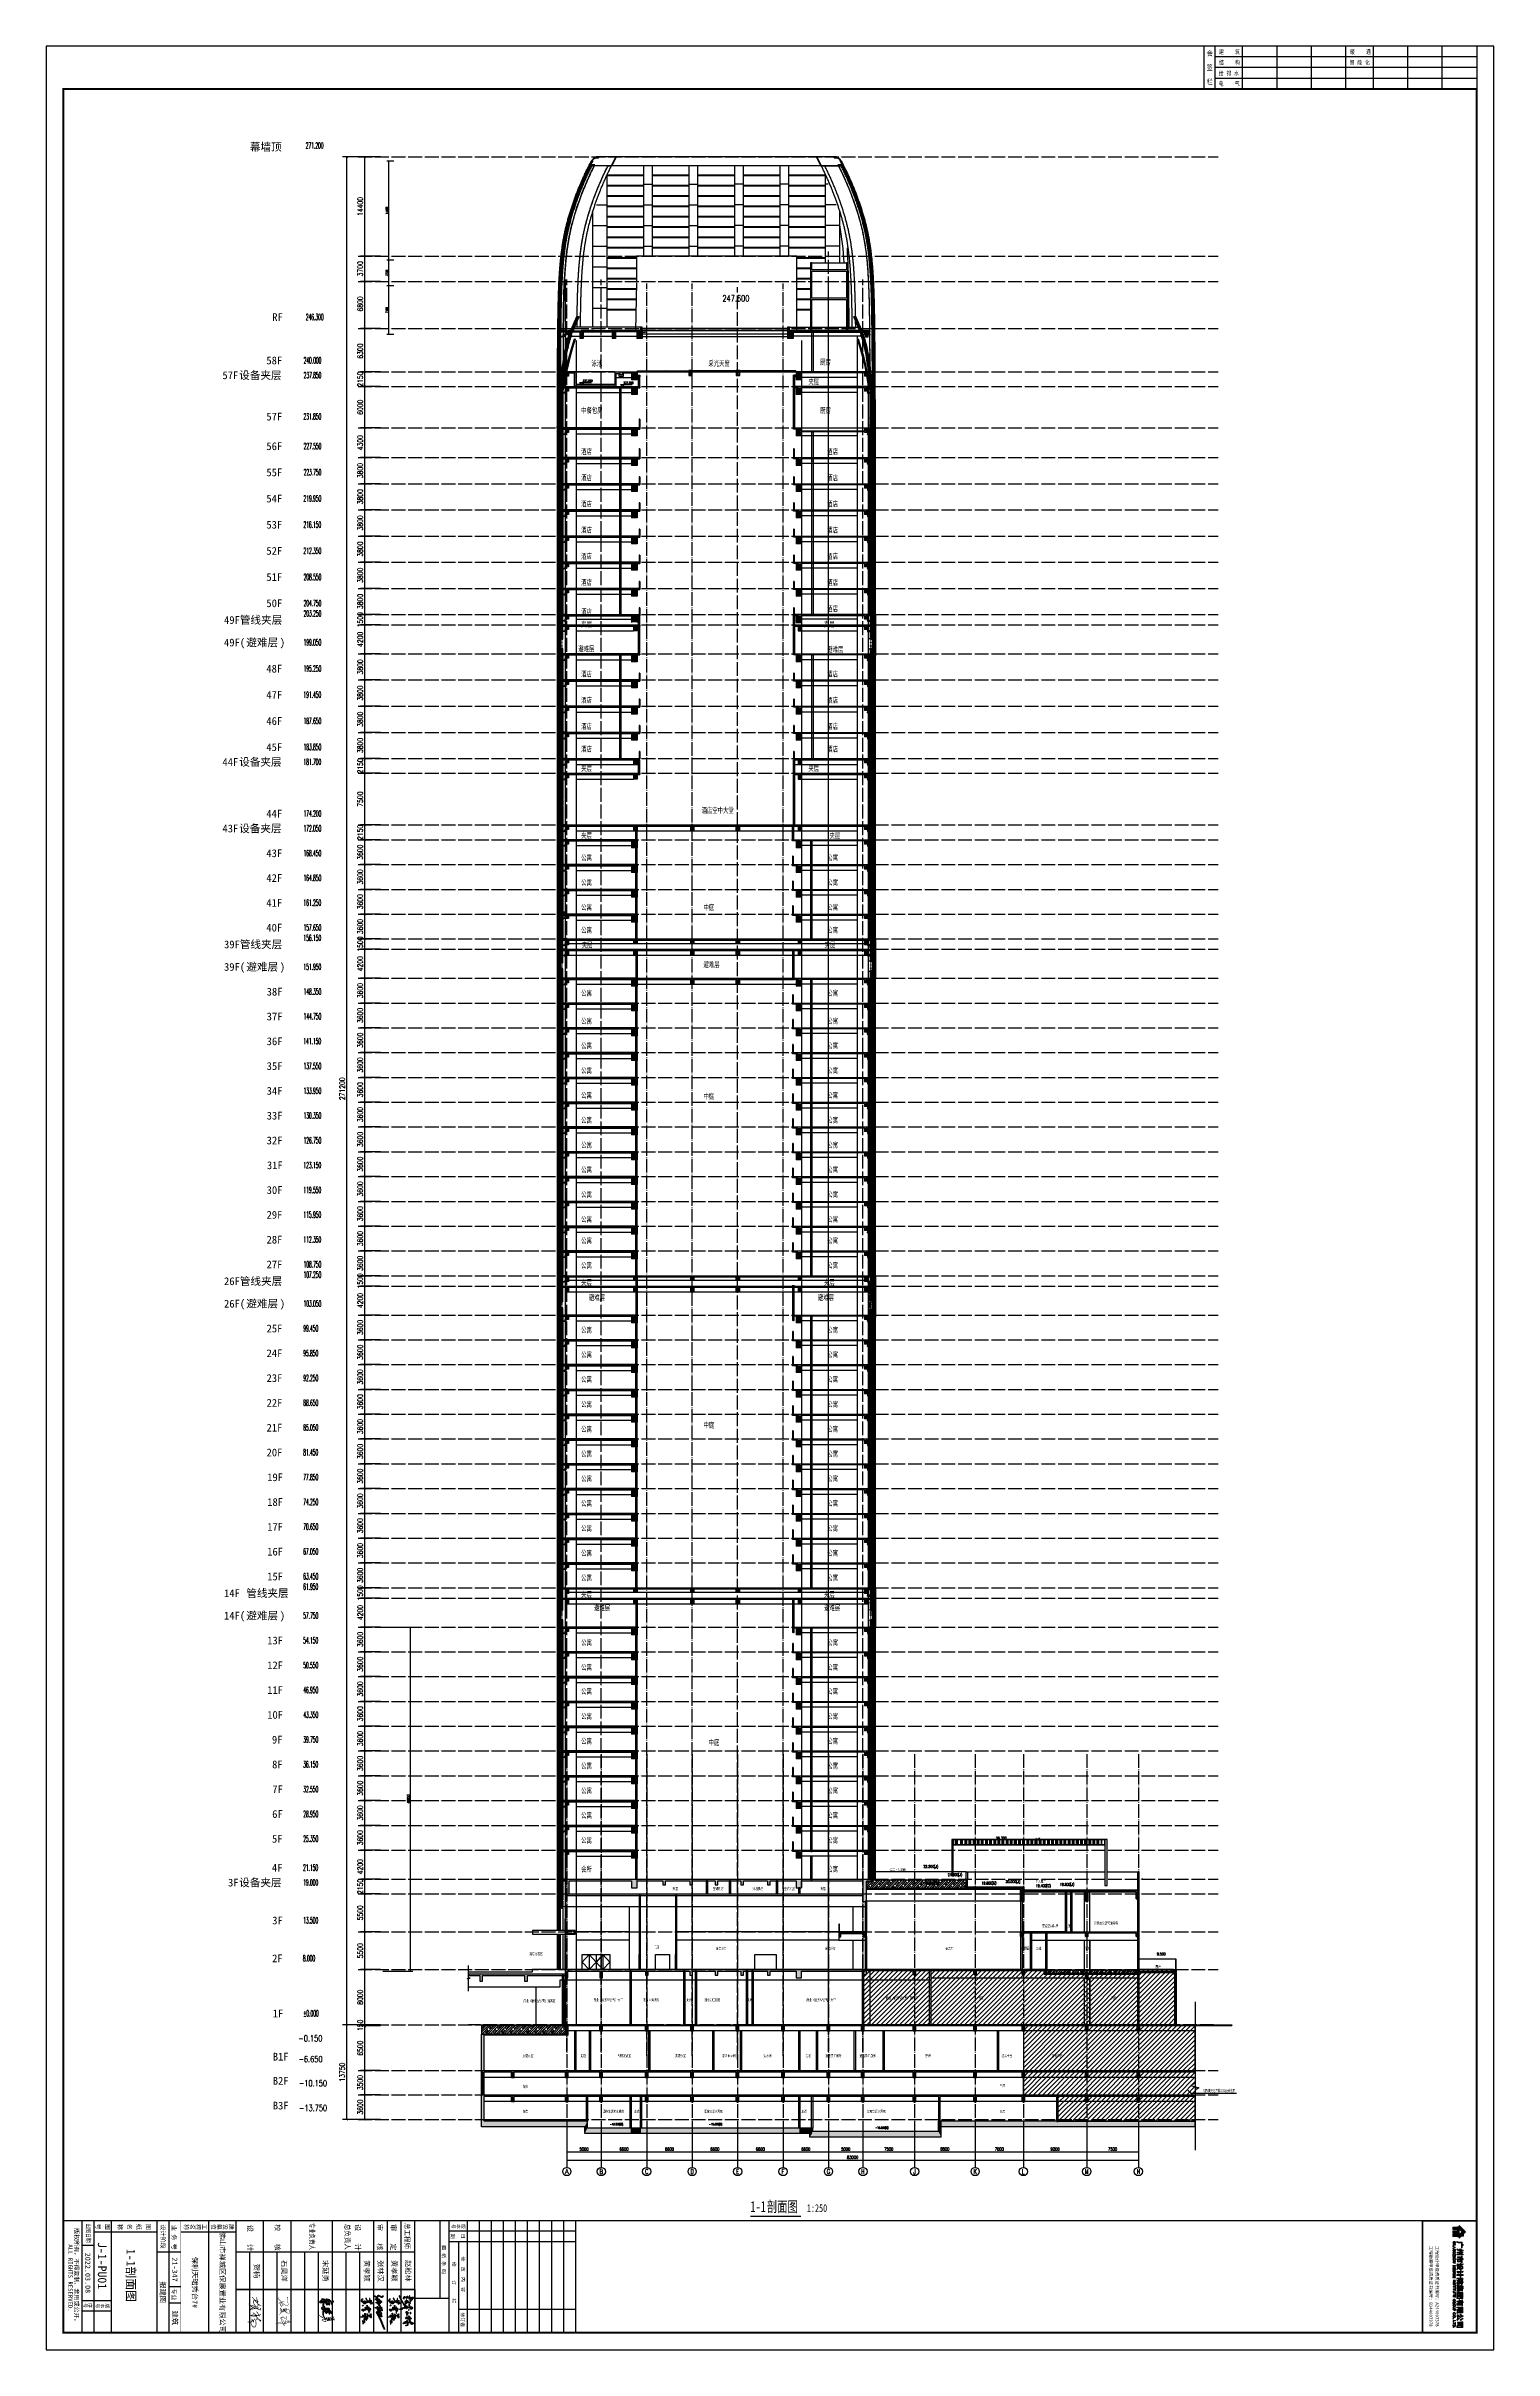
# Model space of a CAD drawing. Header units: millimetres. Extents: x 11476074 to 24729458, y -1239991 to 2813188.
# Drawn here: x 13693965 to 13904215, y 827822 to 1162322 of the extents above; entities that cross this region are included whole.
import ezdxf
from ezdxf.enums import TextEntityAlignment as Align

# ---------------------------------------------------------------- set-up
doc = ezdxf.new("R2010")
doc.units = ezdxf.units.MM
doc.header["$LTSCALE"] = 1000
doc.linetypes.add('DOTE', pattern=[2.42, 2, -0.2, 0.02, -0.2])
for name, color, linetype in [('1', 7, 'Continuous'), ('_U+56FE_U+5C42 1', 7, 'Continuous'), ('A-ANNO-DIMS', 3, 'Continuous'), ('A-ANNO-TEXT', 7, 'Continuous'), ('A-ANNO-TITL', 7, 'Continuous'), ('A-AXIS', 18, 'DOTE'), ('A-DETL-0001', 1, 'Continuous'), ('A-FLOR-BALC', 2, 'Continuous'), ('A-FLOR-IDEN', 3, 'Continuous'), ('A-GLAZ', 4, 'Continuous'), ('A-PLAN-06', 6, 'Continuous'), ('A-WALL', 5, 'Continuous'), ('A-WALL-PATT', 8, 'Continuous'), ('AXIS', 3, 'Continuous'), ('AXIS_TEXT', 7, 'Continuous'), ('COLUMN', 5, 'Continuous'), ('CURTWALL', 4, 'Continuous'), ('DIM_ELEV', 3, 'Continuous'), ('GZDI-建筑-20210103', 40, 'Continuous'), ('HZHZNEWPLOTLAYER#@$TT', 7, 'Continuous'), ('PROMPT', 1, 'Continuous'), ('PUB_DIM', 3, 'Continuous'), ('PUB_HATCH', 8, 'Continuous'), ('PUB_TEXT', 7, 'Continuous'), ('TITEXT', 7, 'Continuous'), ('TITLIN', 7, 'Continuous'), ('TITLIN1', 7, 'Continuous'), ('WALL', 5, 'Continuous'), ('WINDOW', 2, 'Continuous'), ('X20220507', 6, 'Continuous'), ('图框层', 3, 'Continuous'), ('建筑-楼板开洞', 251, 'Continuous'), ('电子签名', 6, 'Continuous')]:
    doc.layers.add(name, color=color, linetype=linetype)
for name, color, linetype, lineweight in [('A-DETL-0005', 5, 'Continuous', 30), ('A-EQPM', 1, 'Continuous', 25), ('A-FLOR', 4, 'Continuous', 50), ('A-FLOR-PROJ', 2, 'Continuous', 25), ('A-GENM', 2, 'Continuous', 70), ('A-GENM-PROJ', 2, 'Continuous', 25), ('A-GLAZ-PROJ', 2, 'Continuous', 25), ('A-WALL-PROJ', 2, 'Continuous', 25), ('Detail Items', 7, 'Continuous', 25), ('S-COLS-PROJ', 150, 'Continuous', 25)]:
    doc.layers.add(name, color=color, linetype=linetype, lineweight=lineweight)
doc.layers.add('商业面积', color=1, linetype='Continuous', plot=False)
doc.layers.add('酒店面积', color=2, linetype='Continuous', plot=False)
doc.styles.add('_TCH_AXIS', font='COMPLEX', dxfattribs={"bigfont": 'GBCBIG'})
doc.styles.add('_TCH_DIM', font='SIMPLEX.shx', dxfattribs={"width": 0.6, "bigfont": 'GBCBIG.shx'})
doc.styles.add('_TCH_DIM_T3', font='SIMPLEX', dxfattribs={"width": 0.705882, "bigfont": 'GBCBIG'})
doc.styles.add('_TCH_SPACE', font='SIMPLEX', dxfattribs={"bigfont": 'GBCBIG'})
doc.styles.add('ACHT', font='simhei.ttf')
doc.styles.add('COMPLEX', font='COMPLEX')
doc.styles.get("Standard").update_dxf_attribs({"font": 'gbenor.shx', "bigfont": 'gbcbig.shx'})
doc.styles.add('TITLE', font='simhei.ttf')
doc.styles.add('TITMK', font='simhei.ttf')
doc.styles.add('TITXC', font='simhei.ttf')
doc.styles.add('TITXH', font='')
doc.styles.add('TITXV', font='', dxfattribs={"width": 0.7})
doc.styles.add('宋体', font='', dxfattribs={"width": 0.65})
doc.styles.add('黑体', font='simhei.ttf', dxfattribs={"width": 0.7})
doc.styles.get('TITXH').set_extended_font_data('@SimSun')
doc.styles.get('TITXV').set_extended_font_data('SimSun')
doc.styles.get('宋体').set_extended_font_data('SimSun')
doc.dimstyles.new('_TCH_ARCH&&100', dxfattribs={"dimtxt": 297.5, "dimasz": 100, "dimexe": 250, "dimexo": 300, "dimgap": 126.25, "dimtad": 1, "dimdec": 0, "dimzin": 0, "dimdsep": 46, "dimtxsty": '_TCH_DIM_T3', "dimblk": 'ARCHTICK', "dimcen": 0.09, "dimclrt": 7, "dimazin": 2, "dimtfac": 1, "dimtdec": 0, "dimtix": 1, "dimtmove": 2, "dimatfit": 3, "dimfxl": 0, "dimtolj": 1, "dimtzin": 0, "dimarcsym": 0})
doc.dimstyles.new('_TCH_ARCH&&120', dxfattribs={"dimtxt": 357, "dimasz": 120, "dimexe": 300, "dimexo": 360, "dimgap": 151.5, "dimtad": 1, "dimdec": 0, "dimzin": 0, "dimdsep": 46, "dimtxsty": '_TCH_DIM_T3', "dimblk": 'ARCHTICK', "dimcen": 0.09, "dimclrt": 7, "dimazin": 2, "dimtfac": 1, "dimtdec": 0, "dimtix": 1, "dimtmove": 2, "dimatfit": 3, "dimfxl": 0, "dimtolj": 1, "dimtzin": 0, "dimarcsym": 0})
doc.dimstyles.new('_TCH_ARCH&&150', dxfattribs={"dimtxt": 446.25, "dimasz": 150, "dimexe": 375, "dimexo": 450, "dimgap": 189.375, "dimtad": 1, "dimdec": 0, "dimzin": 0, "dimdsep": 46, "dimtxsty": '_TCH_DIM_T3', "dimblk": 'ARCHTICK', "dimcen": 0.09, "dimclrt": 7, "dimazin": 2, "dimtfac": 1, "dimtdec": 0, "dimtix": 1, "dimtmove": 2, "dimatfit": 3, "dimfxl": 0, "dimtolj": 1, "dimtzin": 0, "dimarcsym": 0})
doc.dimstyles.new('_TCH_ARCH&&250', dxfattribs={"dimtxt": 743.75, "dimasz": 250, "dimexe": 625, "dimexo": 750, "dimgap": 315.625, "dimtad": 1, "dimdec": 0, "dimzin": 0, "dimdsep": 46, "dimtxsty": '_TCH_DIM_T3', "dimblk": 'ARCHTICK', "dimcen": 0.09, "dimclrt": 7, "dimazin": 2, "dimtfac": 1, "dimtdec": 0, "dimtix": 1, "dimtmove": 2, "dimatfit": 3, "dimfxl": 0, "dimtolj": 1, "dimtzin": 0, "dimarcsym": 0})
pattern_1 = [(45, (-293740.2, 1296422.36), (-596.091017, 596.091017), []), (45, (-293425.2, 1296422.36), (-596.091017, 596.091017), []), (45, (-293110.2, 1296422.36), (-596.091017, 596.091017), []), (135, (-293740.2, 1296422.36), (-596.091017, -596.091017), [397.5, -445.5]), (135, (-293582.7, 1296579.86), (-596.091017, -596.091017), [397.5, -445.5]), (135, (-293425.2, 1296737.36), (-596.091017, -596.091017), [397.5, -445.5])]
pattern_2 = [(45, (-293917.2, 1296422.36), (-336.759605, 336.759605), [])]
pattern_3 = [(2e-15, (4000, 0), (0, 3048000), [60, -3048000])]
pattern_4 = [(45, (-1164.75, 1495153.8), (-561.26601, 561.26601), [])]
pattern_5 = [(45, (-1256.8, 1485418.8), (-561.26601, 561.26601), [])]
pattern_6 = [(45, (-1164.75, 1584253.8), (-561.26601, 561.26601), [])]
pattern_7 = [(45, (-1256.8, 1574518.8), (-561.26601, 561.26601), [])]
pattern_8 = [(45, (-1164.75, 1673353.8), (-561.26601, 561.26601), [])]
pattern_9 = [(45, (-1256.8, 1663618.8), (-561.26601, 561.26601), [])]
pattern_10 = [(45, (-1164.75, 1762453.8), (-561.26601, 561.26601), [])]
pattern_11 = [(45, (-1256.8, 1752718.8), (-561.26601, 561.26601), [])]
pattern_12 = [(45, (-1164.75, 1851553.8), (-561.26601, 561.26601), [])]
pattern_13 = [(45, (-1256.8, 1841818.8), (-561.26601, 561.26601), [])]
pattern_14 = [(45, (-1164.75, 1940653.8), (-561.26601, 561.26601), [])]
pattern_15 = [(45, (-1256.8, 1930918.8), (-561.26601, 561.26601), [])]
pattern_16 = [(45, (0, 0), (-561.26601, 561.26601), [])]
pattern_17 = [(45, (-1164.75, 2029753.8), (-561.26601, 561.26601), [])]
pattern_18 = [(45, (-1256.8, 2020018.8), (-561.26601, 561.26601), [])]
pattern_19 = [(45, (-1164.75, 2118853.8), (-561.26601, 561.26601), [])]
pattern_20 = [(45, (-1256.8, 2109118.8), (-561.26601, 561.26601), [])]
pattern_21 = [(45, (-1164.75, 2207953.8), (-561.26601, 561.26601), [])]
pattern_22 = [(45, (-1256.8, 2198218.8), (-561.26601, 561.26601), [])]
pattern_23 = [(45, (-1164.75, 2297053.8), (-561.26601, 561.26601), [])]
pattern_24 = [(45, (0, 1008486.9), (-561.26601, 561.26601), [])]
pattern_25 = [(45, (-92.1, 998751.9), (-561.26601, 561.26601), [])]
pattern_26 = [(45, (-1164.75, 1316953.8), (-561.26601, 561.26601), [])]
pattern_27 = [(45, (-1256.8, 1307218.8), (-561.26601, 561.26601), [])]
pattern_28 = [(45, (-1164.75, 1406053.8), (-561.26601, 561.26601), [])]
pattern_29 = [(45, (-1256.8, 1396318.8), (-561.26601, 561.26601), [])]
pattern_30 = [(45, (-1256.8, 2287318.8), (-561.26601, 561.26601), [])]
pattern_31 = [(45, (-1164.75, 2386153.8), (-561.26601, 561.26601), [])]
pattern_32 = [(45, (-1256.8, 2376418.8), (-561.26601, 561.26601), [])]
pattern_33 = [(45, (-1164.75, 2475253.8), (-561.26601, 561.26601), [])]
pattern_34 = [(45, (-1256.8, 2465518.8), (-561.26601, 561.26601), [])]
pattern_35 = [(45, (-1164.75, 2564353.8), (-561.26601, 561.26601), [])]
pattern_36 = [(45, (-1256.8, 2554618.8), (-561.26601, 561.26601), [])]
pattern_37 = [(45, (-1164.75, 2653453.8), (-561.26601, 561.26601), [])]
pattern_38 = [(45, (-1256.8, 2643718.8), (-561.26601, 561.26601), [])]
pattern_39 = [(45, (-1164.75, 2742553.8), (-561.26601, 561.26601), [])]
pattern_40 = [(45, (-1256.8, 2732818.8), (-561.26601, 561.26601), [])]
pattern_41 = [(45, (-1164.75, 2831653.8), (-561.26601, 561.26601), [])]
pattern_42 = [(45, (-1256.8, 2821918.8), (-561.26601, 561.26601), [])]
pattern_43 = [(45, (-1164.75, 2920753.8), (-561.26601, 561.26601), [])]
pattern_44 = [(45, (-1256.8, 2911018.8), (-561.26601, 561.26601), [])]
pattern_45 = [(45, (-1164.75, 3009853.8), (-561.26601, 561.26601), [])]
pattern_46 = [(45, (-1256.8, 3000118.8), (-561.26601, 561.26601), [])]
pattern_47 = [(45, (-1164.75, 3098953.8), (-561.26601, 561.26601), [])]
pattern_48 = [(45, (-1256.8, 3089218.8), (-561.26601, 561.26601), [])]
pattern_49 = [(45, (-1164.75, 3188053.8), (-561.26601, 561.26601), [])]
pattern_50 = [(45, (-1256.8, 3178318.8), (-561.26601, 561.26601), [])]
pattern_51 = [(45, (-1164.75, 3277153.8), (-561.26601, 561.26601), [])]
pattern_52 = [(45, (-1256.8, 3267418.8), (-561.26601, 561.26601), [])]
pattern_53 = [(45, (-1164.75, 3366253.8), (-561.26601, 561.26601), [])]
pattern_54 = [(45, (-1256.8, 3356518.8), (-561.26601, 561.26601), [])]
pattern_55 = [(45, (-1231109.2, -1e-07), (-561.266008, 561.266008), [])]
pattern_56 = [(45, (-2262386.7, 42563.5), (-561.266008, 561.266008), [])]
pattern_57 = [(45, (-2262386.7, 42563.6), (-561.266008, 561.266008), [])]
pattern_58 = [(45, (-2262386.65, 42526.9), (-561.266008, 561.266008), [])]

# ---------------------------------------------------------------- blocks, each defined once
blk = doc.blocks.new('GYBZC')
at = {"layer": 'A-WALL-PATT'}
for points in [[(-44050, -120), (-43750, -120), (-43417, -80), (-43250, 0), (-44050, 0)], [(-43417, -80), (-43750, -120), (-43750, -600), (-43250, -600), (-43250, -120)], [(-43417, -80), (-43250, -120), (-34100, -120), (-33300, 0), (-43250, 0)], [(-33300, 0), (-34100, -120), (-34100, -1100), (-33300, -1100)], [(-9933, -80), (-10200, 0), (-10750, 0), (-10750, -120), (-10200, -120)], [(-83, -80), (-250, 0), (-10200, 0), (-9933, -80), (-9400, -120), (-250, -120)], [(-9933, -80), (-10200, -120), (-10200, -1100), (-9400, -1100), (-9400, -120)], [(550, 0), (-250, 0), (-83, -80), (250, -120), (550, -120)], [(-83, -80), (-250, -120), (-250, -600), (250, -600), (250, -120)]]:
    blk.add_hatch(color=256, dxfattribs=at).paths.add_polyline_path(points)
at = {"layer": 'A-FLOR-BALC'}
for p, q in [((-10750, -2350), (-10750, -3550)), ((-10650, -2350), (-10750, -2350)), ((-10650, -2350), (-10650, -3550)), ((-10650, -3550), (-10750, -3550))]:
    blk.add_line(p, q, dxfattribs=at)
at = {"layer": 'A-PLAN-06'}
for points in [[(-33300, 0), (-33300, 50), (-44200, 50)], [(-10750, 0), (-10750, 50), (250, 50)]]:
    blk.add_lwpolyline(points, dxfattribs=at)
at = {"layer": 'A-WALL'}
for p, q in [((-44050, 0), (-43250, 0)), ((-44050, 0), (-44050, -120)), ((-44050, -120), (-43750, -120)), ((-43750, -120), (-43750, -600)), ((-43250, -600), (-43750, -600)), ((-43250, 0), (-33300, 0)), ((-43250, -120), (-43250, -600)), ((-43250, -120), (-34100, -120)), ((-34100, -120), (-34100, -1100)), ((-33300, -1100), (-34100, -1100)), ((-33500, -3550), (-33500, -1100)), ((-33500, -1100), (-33300, -1100)), ((-33300, 0), (-33300, -1100)), ((-33300, -3550), (-33300, -1100)), ((-10200, 0), (-10750, 0)), ((-10750, -120), (-10750, 0)), ((-10200, -120), (-10750, -120)), ((-250, 0), (-10200, 0)), ((-10200, -120), (-10200, -1100)), ((-9400, -1100), (-10200, -1100)), ((-9400, -120), (-9400, -1100)), ((-250, -120), (-9400, -120)), ((-8050, -3550), (-8050, -120)), ((-8050, -120), (-7850, -120)), ((-7850, -3550), (-7850, -120)), ((550, 0), (-250, 0)), ((-250, -120), (-250, -600)), ((250, -600), (-250, -600)), ((550, -120), (250, -120)), ((250, -120), (250, -600)), ((550, -120), (550, 0)), ((-33500, -3550), (-33300, -3550)), ((-8050, -3550), (-7850, -3550))]:
    blk.add_line(p, q, dxfattribs=at)
at = {"layer": 'GZDI-建筑-20210103'}
for p, q in [((-42150, -800), (-34100, -800)), ((-1350, -800), (-7850, -800))]:
    blk.add_line(p, q, dxfattribs=at)
blk.add_lwpolyline([(-8050, -800), (-9400, -800)], dxfattribs=at)
blk = doc.blocks.new('SBJC')
at = {"layer": 'A-WALL-PATT'}
for points in [[(-44050, 1280), (-43750, 1280), (-43417, 1320), (-43250, 1400), (-44050, 1400)], [(-43417, 1320), (-43750, 1280), (-43750, 800), (-43250, 800), (-43250, 1280)], [(-43417, 1320), (-43250, 1280), (-33800, 1280), (-33467, 1320), (-33300, 1400), (-43250, 1400)], [(-33467, 1320), (-33800, 1280), (-33800, 600), (-33300, 600), (-33300, 1280)], [(-33467, 1320), (-33300, 1280), (-25550, 1280), (-25217, 1320), (-25050, 1400), (-33300, 1400)], [(-25217, 1320), (-25550, 1280), (-25550, 600), (-25050, 600), (-25050, 1280)], [(-25217, 1320), (-25050, 1280), (-18950, 1280), (-18617, 1320), (-18450, 1400), (-25050, 1400)], [(-18617, 1320), (-18950, 1280), (-18950, 600), (-18450, 600), (-18450, 1280)], [(-18617, 1320), (-18450, 1280), (-9900, 1280), (-9567, 1320), (-9400, 1400), (-18450, 1400)], [(-9567, 1320), (-9900, 1280), (-9900, 600), (-9400, 600), (-9400, 1280)], [(-9567, 1320), (-9400, 1280), (-250, 1280), (83, 1320), (250, 1400), (-9400, 1400)], [(83, 1320), (-250, 1280), (-250, 800), (250, 800), (250, 1280)], [(83, 1320), (250, 1280), (550, 1280), (550, 1400), (250, 1400)]]:
    blk.add_hatch(color=256, dxfattribs=at).paths.add_polyline_path(points)
at = {"layer": 'A-PLAN-06'}
blk.add_line((-44050, 1450), (550, 1450), dxfattribs=at)
at = {"layer": 'A-WALL'}
for p, q in [((-44050, 1400), (-43250, 1400)), ((-44050, 1400), (-44050, 1280)), ((-44050, 1280), (-43750, 1280)), ((-43750, 1280), (-43750, 800)), ((-43250, 800), (-43750, 800)), ((-43250, 1400), (-33300, 1400)), ((-43250, 1280), (-33800, 1280)), ((-43250, 1280), (-43250, 800)), ((-33800, 1280), (-33800, 600)), ((-33300, 600), (-33800, 600)), ((-33300, 1400), (-25050, 1400)), ((-33300, 1280), (-33300, 600)), ((-33300, 1280), (-25550, 1280)), ((-25550, 1280), (-25550, 600)), ((-25050, 600), (-25550, 600)), ((-25050, 1400), (-18450, 1400)), ((-25050, 1280), (-25050, 600)), ((-25050, 1280), (-18950, 1280)), ((-18950, 1280), (-18950, 600)), ((-18450, 600), (-18950, 600)), ((-18450, 1400), (-9400, 1400)), ((-18450, 1280), (-9900, 1280)), ((-18450, 1280), (-18450, 600)), ((-9900, 1280), (-9900, 600)), ((-9400, 600), (-9900, 600)), ((-9400, 1400), (250, 1400)), ((-9400, 1280), (-9400, 600)), ((-9400, 1280), (-250, 1280)), ((-250, 1280), (-250, 800)), ((250, 800), (-250, 800)), ((250, 1400), (550, 1400)), ((250, 1280), (250, 800)), ((250, 1280), (550, 1280)), ((550, 1400), (550, 1280))]:
    blk.add_line(p, q, dxfattribs=at)
at = {"layer": 'GZDI-建筑-20210103'}
blk.add_line((-42150, 600), (-1350, 600), dxfattribs=at)
blk = doc.blocks.new('JDBZC')
at = {"layer": 'A-WALL-PATT'}
for points in [[(150, -170), (450, -170), (783, -130), (950, -50), (150, -50)], [(783, -130), (450, -170), (450, -650), (950, -650), (950, -170)], [(783, -130), (950, -170), (10100, -170), (10633, -130), (10900, -50), (950, -50)], [(10633, -130), (10100, -170), (10100, -1150), (10900, -1150), (10900, -170)], [(10633, -130), (10900, -170), (11300, -170), (11300, -50), (10900, -50)], [(34267, -130), (34000, -50), (33600, -50), (33600, -170), (34000, -170)], [(44117, -130), (43950, -50), (34000, -50), (34267, -130), (34800, -170), (43950, -170)], [(34267, -130), (34000, -170), (34000, -1150), (34800, -1150), (34800, -170)], [(44750, -50), (43950, -50), (44117, -130), (44450, -170), (44750, -170)], [(44117, -130), (43950, -170), (43950, -650), (44450, -650), (44450, -170)]]:
    blk.add_hatch(color=256, dxfattribs=at).paths.add_polyline_path(points)
at = {"layer": 'A-FLOR-BALC'}
for p, q in [((11200, -2800), (11200, -3850)), ((11300, -2800), (11200, -2800)), ((11300, -2800), (11300, -3850)), ((33600, -2800), (33600, -3850)), ((33700, -2800), (33600, -2800)), ((33700, -2800), (33700, -3850)), ((11300, -3850), (11200, -3850)), ((33700, -3850), (33600, -3850))]:
    blk.add_line(p, q, dxfattribs=at)
at = {"layer": 'A-PLAN-06'}
for points in [[(11300, -50), (11300, 0), (150, 0)], [(33600, -50), (33600, 0), (44750, 0)]]:
    blk.add_lwpolyline(points, dxfattribs=at)
at = {"layer": 'A-WALL'}
for p, q in [((150, -50), (950, -50)), ((150, -50), (150, -170)), ((150, -170), (450, -170)), ((450, -170), (450, -650)), ((950, -650), (450, -650)), ((950, -50), (10900, -50)), ((950, -170), (950, -650)), ((950, -170), (10100, -170)), ((8400, -3850), (8400, -170)), ((8400, -170), (8600, -170)), ((8600, -3850), (8600, -170)), ((10100, -170), (10100, -1150)), ((10900, -1150), (10100, -1150)), ((10900, -50), (11300, -50)), ((10900, -170), (10900, -1150)), ((10900, -170), (11300, -170)), ((11300, -50), (11300, -170)), ((34000, -50), (33600, -50)), ((33600, -170), (33600, -50)), ((34000, -170), (33600, -170)), ((43950, -50), (34000, -50)), ((34000, -170), (34000, -1150)), ((34800, -1150), (34000, -1150)), ((34800, -170), (34800, -1150)), ((43950, -170), (34800, -170)), ((36300, -3850), (36300, -170)), ((36300, -170), (36500, -170)), ((36500, -3850), (36500, -170)), ((44750, -50), (43950, -50)), ((43950, -170), (43950, -650)), ((44450, -650), (43950, -650)), ((44750, -170), (44450, -170)), ((44450, -170), (44450, -650)), ((44750, -170), (44750, -50)), ((8400, -3850), (8600, -3850)), ((36300, -3850), (36500, -3850))]:
    blk.add_line(p, q, dxfattribs=at)
at = {"layer": 'GZDI-建筑-20210103'}
for p, q in [((2050, -850), (10100, -850)), ((42850, -850), (34800, -850))]:
    blk.add_line(p, q, dxfattribs=at)
blk = doc.blocks.new('_AXISO')
blk.add_circle((0, 0), 0.5)
at = {"layer": 'AXIS_TEXT', "style": 'COMPLEX', "width": 1.041667}
blk.add_attdef('A', text='', height=0.56, dxfattribs=at).set_placement((-0.25, -0.28), (0.25, -0.28), align=Align.FIT)
blk = doc.blocks.new('_ArchTick')
at = {"color": 0, "linetype": 'ByBlock', "const_width": 0.4}
blk.add_lwpolyline([(-0.5, -0.5), (0.5, 0.5)], dxfattribs=at)
blk = doc.blocks.new('*D332')
at = {"layer": 'AXIS', "color": 0, "lineweight": -2, "transparency": 16777216}
for p, q in [((600, 6750), (600, 1875)), ((83600, 6750), (83600, 1875)), ((600, 2250), (83600, 2250))]:
    blk.add_line(p, q, dxfattribs=at)
at = {"layer": 'Defpoints', "color": 0, "transparency": 16777216}
for p in [(600, 7200), (83600, 7200), (83600, 2250)]:
    blk.add_point(p, dxfattribs=at)
at = {"layer": 'AXIS', "color": 0, "lineweight": -2, "transparency": 16777216, "xscale": 150, "yscale": 150, "zscale": 150, "rotation": 180}
blk.add_blockref('_ArchTick', (600, 2250), dxfattribs=at)
at = {"layer": 'AXIS', "color": 0, "lineweight": -2, "transparency": 16777216, "xscale": 150, "yscale": 150, "zscale": 150}
blk.add_blockref('_ArchTick', (83600, 2250), dxfattribs=at)
at = {"layer": 'AXIS', "color": 7, "transparency": 16777216, "insert": (42100, 2662), "char_height": 446.2, "attachment_point": 5, "style": '_TCH_DIM_T3'}
blk.add_mtext('\\A1;83000', dxfattribs=at)
blk = doc.blocks.new('*D333')
at = {"layer": 'AXIS', "color": 0, "lineweight": -2, "transparency": 16777216}
for p, q in [((600, 6750), (600, 3075)), ((5600, 6750), (5600, 3075)), ((600, 3450), (5600, 3450))]:
    blk.add_line(p, q, dxfattribs=at)
at = {"layer": 'Defpoints', "color": 0, "transparency": 16777216}
for p in [(600, 7200), (5600, 7200), (5600, 3450)]:
    blk.add_point(p, dxfattribs=at)
at = {"layer": 'AXIS', "color": 0, "lineweight": -2, "transparency": 16777216, "xscale": 150, "yscale": 150, "zscale": 150, "rotation": 180}
blk.add_blockref('_ArchTick', (600, 3450), dxfattribs=at)
at = {"layer": 'AXIS', "color": 0, "lineweight": -2, "transparency": 16777216, "xscale": 150, "yscale": 150, "zscale": 150}
blk.add_blockref('_ArchTick', (5600, 3450), dxfattribs=at)
at = {"layer": 'AXIS', "color": 7, "transparency": 16777216, "insert": (3100, 3862), "char_height": 446.2, "attachment_point": 5, "style": '_TCH_DIM_T3'}
blk.add_mtext('\\A1;5000', dxfattribs=at)
blk = doc.blocks.new('*D334')
at = {"layer": 'AXIS', "color": 0, "lineweight": -2, "transparency": 16777216}
for p, q in [((5600, 6750), (5600, 3075)), ((12200, 6750), (12200, 3075)), ((5600, 3450), (12200, 3450))]:
    blk.add_line(p, q, dxfattribs=at)
at = {"layer": 'Defpoints', "color": 0, "transparency": 16777216}
for p in [(5600, 7200), (12200, 7200), (12200, 3450)]:
    blk.add_point(p, dxfattribs=at)
at = {"layer": 'AXIS', "color": 0, "lineweight": -2, "transparency": 16777216, "xscale": 150, "yscale": 150, "zscale": 150, "rotation": 180}
blk.add_blockref('_ArchTick', (5600, 3450), dxfattribs=at)
at = {"layer": 'AXIS', "color": 0, "lineweight": -2, "transparency": 16777216, "xscale": 150, "yscale": 150, "zscale": 150}
blk.add_blockref('_ArchTick', (12200, 3450), dxfattribs=at)
at = {"layer": 'AXIS', "color": 7, "transparency": 16777216, "insert": (8900, 3862), "char_height": 446.2, "attachment_point": 5, "style": '_TCH_DIM_T3'}
blk.add_mtext('\\A1;6600', dxfattribs=at)
blk = doc.blocks.new('*D335')
at = {"layer": 'AXIS', "color": 0, "lineweight": -2, "transparency": 16777216}
for p, q in [((12200, 6750), (12200, 3075)), ((18800, 6750), (18800, 3075)), ((12200, 3450), (18800, 3450))]:
    blk.add_line(p, q, dxfattribs=at)
at = {"layer": 'Defpoints', "color": 0, "transparency": 16777216}
for p in [(12200, 7200), (18800, 7200), (18800, 3450)]:
    blk.add_point(p, dxfattribs=at)
at = {"layer": 'AXIS', "color": 0, "lineweight": -2, "transparency": 16777216, "xscale": 150, "yscale": 150, "zscale": 150, "rotation": 180}
blk.add_blockref('_ArchTick', (12200, 3450), dxfattribs=at)
at = {"layer": 'AXIS', "color": 0, "lineweight": -2, "transparency": 16777216, "xscale": 150, "yscale": 150, "zscale": 150}
blk.add_blockref('_ArchTick', (18800, 3450), dxfattribs=at)
at = {"layer": 'AXIS', "color": 7, "transparency": 16777216, "insert": (15500, 3862), "char_height": 446.2, "attachment_point": 5, "style": '_TCH_DIM_T3'}
blk.add_mtext('\\A1;6600', dxfattribs=at)
blk = doc.blocks.new('*D336')
at = {"layer": 'AXIS', "color": 0, "lineweight": -2, "transparency": 16777216}
for p, q in [((18800, 6750), (18800, 3075)), ((25400, 6750), (25400, 3075)), ((18800, 3450), (25400, 3450))]:
    blk.add_line(p, q, dxfattribs=at)
at = {"layer": 'Defpoints', "color": 0, "transparency": 16777216}
for p in [(18800, 7200), (25400, 7200), (25400, 3450)]:
    blk.add_point(p, dxfattribs=at)
at = {"layer": 'AXIS', "color": 0, "lineweight": -2, "transparency": 16777216, "xscale": 150, "yscale": 150, "zscale": 150, "rotation": 180}
blk.add_blockref('_ArchTick', (18800, 3450), dxfattribs=at)
at = {"layer": 'AXIS', "color": 0, "lineweight": -2, "transparency": 16777216, "xscale": 150, "yscale": 150, "zscale": 150}
blk.add_blockref('_ArchTick', (25400, 3450), dxfattribs=at)
at = {"layer": 'AXIS', "color": 7, "transparency": 16777216, "insert": (22100, 3862), "char_height": 446.2, "attachment_point": 5, "style": '_TCH_DIM_T3'}
blk.add_mtext('\\A1;6600', dxfattribs=at)
blk = doc.blocks.new('*D337')
at = {"layer": 'AXIS', "color": 0, "lineweight": -2, "transparency": 16777216}
for p, q in [((25400, 6750), (25400, 3075)), ((32000, 6750), (32000, 3075)), ((25400, 3450), (32000, 3450))]:
    blk.add_line(p, q, dxfattribs=at)
at = {"layer": 'Defpoints', "color": 0, "transparency": 16777216}
for p in [(25400, 7200), (32000, 7200), (32000, 3450)]:
    blk.add_point(p, dxfattribs=at)
at = {"layer": 'AXIS', "color": 0, "lineweight": -2, "transparency": 16777216, "xscale": 150, "yscale": 150, "zscale": 150, "rotation": 180}
blk.add_blockref('_ArchTick', (25400, 3450), dxfattribs=at)
at = {"layer": 'AXIS', "color": 0, "lineweight": -2, "transparency": 16777216, "xscale": 150, "yscale": 150, "zscale": 150}
blk.add_blockref('_ArchTick', (32000, 3450), dxfattribs=at)
at = {"layer": 'AXIS', "color": 7, "transparency": 16777216, "insert": (28700, 3862), "char_height": 446.2, "attachment_point": 5, "style": '_TCH_DIM_T3'}
blk.add_mtext('\\A1;6600', dxfattribs=at)
blk = doc.blocks.new('*D338')
at = {"layer": 'AXIS', "color": 0, "lineweight": -2, "transparency": 16777216}
for p, q in [((32000, 6750), (32000, 3075)), ((38600, 6750), (38600, 3075)), ((32000, 3450), (38600, 3450))]:
    blk.add_line(p, q, dxfattribs=at)
at = {"layer": 'Defpoints', "color": 0, "transparency": 16777216}
for p in [(32000, 7200), (38600, 7200), (38600, 3450)]:
    blk.add_point(p, dxfattribs=at)
at = {"layer": 'AXIS', "color": 0, "lineweight": -2, "transparency": 16777216, "xscale": 150, "yscale": 150, "zscale": 150, "rotation": 180}
blk.add_blockref('_ArchTick', (32000, 3450), dxfattribs=at)
at = {"layer": 'AXIS', "color": 0, "lineweight": -2, "transparency": 16777216, "xscale": 150, "yscale": 150, "zscale": 150}
blk.add_blockref('_ArchTick', (38600, 3450), dxfattribs=at)
at = {"layer": 'AXIS', "color": 7, "transparency": 16777216, "insert": (35300, 3862), "char_height": 446.2, "attachment_point": 5, "style": '_TCH_DIM_T3'}
blk.add_mtext('\\A1;6600', dxfattribs=at)
blk = doc.blocks.new('*D339')
at = {"layer": 'AXIS', "color": 0, "lineweight": -2, "transparency": 16777216}
for p, q in [((38600, 6750), (38600, 3075)), ((43600, 6750), (43600, 3075)), ((38600, 3450), (43600, 3450))]:
    blk.add_line(p, q, dxfattribs=at)
at = {"layer": 'Defpoints', "color": 0, "transparency": 16777216}
for p in [(38600, 7200), (43600, 7200), (43600, 3450)]:
    blk.add_point(p, dxfattribs=at)
at = {"layer": 'AXIS', "color": 0, "lineweight": -2, "transparency": 16777216, "xscale": 150, "yscale": 150, "zscale": 150, "rotation": 180}
blk.add_blockref('_ArchTick', (38600, 3450), dxfattribs=at)
at = {"layer": 'AXIS', "color": 0, "lineweight": -2, "transparency": 16777216, "xscale": 150, "yscale": 150, "zscale": 150}
blk.add_blockref('_ArchTick', (43600, 3450), dxfattribs=at)
at = {"layer": 'AXIS', "color": 7, "transparency": 16777216, "insert": (41100, 3862), "char_height": 446.2, "attachment_point": 5, "style": '_TCH_DIM_T3'}
blk.add_mtext('\\A1;5000', dxfattribs=at)
blk = doc.blocks.new('*D340')
at = {"layer": 'AXIS', "color": 0, "lineweight": -2, "transparency": 16777216}
for p, q in [((43600, 6750), (43600, 3075)), ((51100, 6750), (51100, 3075)), ((43600, 3450), (51100, 3450))]:
    blk.add_line(p, q, dxfattribs=at)
at = {"layer": 'Defpoints', "color": 0, "transparency": 16777216}
for p in [(43600, 7200), (51100, 7200), (51100, 3450)]:
    blk.add_point(p, dxfattribs=at)
at = {"layer": 'AXIS', "color": 0, "lineweight": -2, "transparency": 16777216, "xscale": 150, "yscale": 150, "zscale": 150, "rotation": 180}
blk.add_blockref('_ArchTick', (43600, 3450), dxfattribs=at)
at = {"layer": 'AXIS', "color": 0, "lineweight": -2, "transparency": 16777216, "xscale": 150, "yscale": 150, "zscale": 150}
blk.add_blockref('_ArchTick', (51100, 3450), dxfattribs=at)
at = {"layer": 'AXIS', "color": 7, "transparency": 16777216, "insert": (47350, 3862), "char_height": 446.2, "attachment_point": 5, "style": '_TCH_DIM_T3'}
blk.add_mtext('\\A1;7500', dxfattribs=at)
blk = doc.blocks.new('*D341')
at = {"layer": 'AXIS', "color": 0, "lineweight": -2, "transparency": 16777216}
for p, q in [((51100, 6750), (51100, 3075)), ((59900, 6750), (59900, 3075)), ((51100, 3450), (59900, 3450))]:
    blk.add_line(p, q, dxfattribs=at)
at = {"layer": 'Defpoints', "color": 0, "transparency": 16777216}
for p in [(51100, 7200), (59900, 7200), (59900, 3450)]:
    blk.add_point(p, dxfattribs=at)
at = {"layer": 'AXIS', "color": 0, "lineweight": -2, "transparency": 16777216, "xscale": 150, "yscale": 150, "zscale": 150, "rotation": 180}
blk.add_blockref('_ArchTick', (51100, 3450), dxfattribs=at)
at = {"layer": 'AXIS', "color": 0, "lineweight": -2, "transparency": 16777216, "xscale": 150, "yscale": 150, "zscale": 150}
blk.add_blockref('_ArchTick', (59900, 3450), dxfattribs=at)
at = {"layer": 'AXIS', "color": 7, "transparency": 16777216, "insert": (55500, 3862), "char_height": 446.2, "attachment_point": 5, "style": '_TCH_DIM_T3'}
blk.add_mtext('\\A1;8800', dxfattribs=at)
blk = doc.blocks.new('*D342')
at = {"layer": 'AXIS', "color": 0, "lineweight": -2, "transparency": 16777216}
for p, q in [((59900, 6750), (59900, 3075)), ((66900, 6750), (66900, 3075)), ((59900, 3450), (66900, 3450))]:
    blk.add_line(p, q, dxfattribs=at)
at = {"layer": 'Defpoints', "color": 0, "transparency": 16777216}
for p in [(59900, 7200), (66900, 7200), (66900, 3450)]:
    blk.add_point(p, dxfattribs=at)
at = {"layer": 'AXIS', "color": 0, "lineweight": -2, "transparency": 16777216, "xscale": 150, "yscale": 150, "zscale": 150, "rotation": 180}
blk.add_blockref('_ArchTick', (59900, 3450), dxfattribs=at)
at = {"layer": 'AXIS', "color": 0, "lineweight": -2, "transparency": 16777216, "xscale": 150, "yscale": 150, "zscale": 150}
blk.add_blockref('_ArchTick', (66900, 3450), dxfattribs=at)
at = {"layer": 'AXIS', "color": 7, "transparency": 16777216, "insert": (63400, 3862), "char_height": 446.2, "attachment_point": 5, "style": '_TCH_DIM_T3'}
blk.add_mtext('\\A1;7000', dxfattribs=at)
blk = doc.blocks.new('*D343')
at = {"layer": 'AXIS', "color": 0, "lineweight": -2, "transparency": 16777216}
for p, q in [((66900, 6750), (66900, 3075)), ((76100, 6750), (76100, 3075)), ((66900, 3450), (76100, 3450))]:
    blk.add_line(p, q, dxfattribs=at)
at = {"layer": 'Defpoints', "color": 0, "transparency": 16777216}
for p in [(66900, 7200), (76100, 7200), (76100, 3450)]:
    blk.add_point(p, dxfattribs=at)
at = {"layer": 'AXIS', "color": 0, "lineweight": -2, "transparency": 16777216, "xscale": 150, "yscale": 150, "zscale": 150, "rotation": 180}
blk.add_blockref('_ArchTick', (66900, 3450), dxfattribs=at)
at = {"layer": 'AXIS', "color": 0, "lineweight": -2, "transparency": 16777216, "xscale": 150, "yscale": 150, "zscale": 150}
blk.add_blockref('_ArchTick', (76100, 3450), dxfattribs=at)
at = {"layer": 'AXIS', "color": 7, "transparency": 16777216, "insert": (71500, 3862), "char_height": 446.2, "attachment_point": 5, "style": '_TCH_DIM_T3'}
blk.add_mtext('\\A1;9200', dxfattribs=at)
blk = doc.blocks.new('*D344')
at = {"layer": 'AXIS', "color": 0, "lineweight": -2, "transparency": 16777216}
for p, q in [((76100, 6750), (76100, 3075)), ((83600, 6750), (83600, 3075)), ((76100, 3450), (83600, 3450))]:
    blk.add_line(p, q, dxfattribs=at)
at = {"layer": 'Defpoints', "color": 0, "transparency": 16777216}
for p in [(76100, 7200), (83600, 7200), (83600, 3450)]:
    blk.add_point(p, dxfattribs=at)
at = {"layer": 'AXIS', "color": 0, "lineweight": -2, "transparency": 16777216, "xscale": 150, "yscale": 150, "zscale": 150, "rotation": 180}
blk.add_blockref('_ArchTick', (76100, 3450), dxfattribs=at)
at = {"layer": 'AXIS', "color": 0, "lineweight": -2, "transparency": 16777216, "xscale": 150, "yscale": 150, "zscale": 150}
blk.add_blockref('_ArchTick', (83600, 3450), dxfattribs=at)
at = {"layer": 'AXIS', "color": 7, "transparency": 16777216, "insert": (79850, 3862), "char_height": 446.2, "attachment_point": 5, "style": '_TCH_DIM_T3'}
blk.add_mtext('\\A1;7500', dxfattribs=at)
blk = doc.blocks.new('_GP-COLUMN_RECTANGULAR - CONCRETE 1600x1200-1126387-300_Section NS Enlarged')
at = {"layer": 'S-COLS-PROJ'}
for p, q in [((18600, 17150), (18600, 13500)), ((18600, 17150), (18600, 13500)), ((17000, 13500), (17000, 15401)), ((17000, 8040), (17000, 12950)), ((18600, 12950), (18600, 8000)), ((18600, 12950), (18600, 8000)), ((17000, 8040), (17000, 8000)), ((17000, 8000), (17000, 8040)), ((17000, 6500), (17000, 0)), ((17000, 0), (17000, 6500)), ((18600, 6500), (18600, 0)), ((18600, 6500), (18600, 0)), ((17000, 0), (18600, 0))]:
    blk.add_line(p, q, dxfattribs=at)
blk = doc.blocks.new('asda')
h = blk.add_hatch()
h.set_pattern_fill('ANSI37', color=8, scale=30)
h.set_pattern_definition([(45, (0, 0), (-33.6759605, 33.6759605), []), (135, (0, 0), (-33.6759605, -33.6759605), [])])
h.paths.add_polyline_path([(250552, 370184), (250752, 370184), (250752, 370234), (250552, 370234)])
h.paths.add_polyline_path([(250952, 369584), (250952, 369284), (250552, 369284), (250552, 369384), (250852, 369384), (250852, 369584)])
at = {"color": 8}
for points in [[(250552, 370184), (250752, 370184), (250752, 370234), (250552, 370234)], [(250952, 369584), (250952, 369284), (250552, 369284), (250552, 369384), (250852, 369384), (250852, 369584)]]:
    blk.add_lwpolyline(points, close=True, dxfattribs=at)
blk = doc.blocks.new('sds')
at = {"color": 6}
blk.add_blockref('asda', (0, 0), dxfattribs=at)
at = {"color": 6, "xscale": -1}
blk.add_blockref('asda', (545703, 0), dxfattribs=at)
blk = doc.blocks.new('21_0803_Crown_v3 -rhio - 21_0803_Crown_v3 -rhio-1618840-300_Section NS')
at = {"layer": 'A-GENM'}
for p, q in [((-64182, 128566), (-64182, 128178)), ((-64101, 128712), (-64062, 128701)), ((-64048, 128251), (-64048, 128639)), ((-63873, 128961), (-63898, 128991)), ((-63853, 129038), (-63831, 129005)), ((-63620, 129176), (-63620, 129227)), ((-63518, 129335), (-63569, 129308)), ((-63569, 129308), (-63569, 129109)), ((-63569, 129109), (-63518, 129135)), ((-63518, 129135), (-63518, 129335)), ((-63467, 129307), (-63467, 129257)), ((-63255, 129309), (-63233, 129365)), ((-63188, 129366), (-63213, 129309)), ((-63035, 129174), (-63035, 128785)), ((-63035, 129174), (-63035, 128786)), ((-63021, 129251), (-62981, 129303)), ((-62899, 128855), (-62899, 129243)), ((-62899, 128855), (-62899, 129243)), ((-64182, 125678), (-62899, 126356)), ((-64182, 126178), (-64182, 125678)), ((-62899, 126356), (-62899, 126856)), ((-62899, 95899), (-64182, 96577)), ((-64182, 96577), (-64182, 96077)), ((-64182, 94077), (-64182, 93689)), ((-64048, 93616), (-64048, 94004)), ((-62899, 95399), (-62899, 95899)), ((-64101, 93543), (-64062, 93553)), ((-63873, 93294), (-63898, 93264)), ((-63853, 93217), (-63831, 93250)), ((-63620, 93078), (-63620, 93028)), ((-63518, 93119), (-63569, 93146)), ((-63569, 93146), (-63569, 92946)), ((-63569, 92946), (-63518, 92920)), ((-63518, 92920), (-63518, 93119)), ((-63467, 92947), (-63467, 92998)), ((-63255, 92946), (-63233, 92890)), ((-63188, 92889), (-63213, 92946)), ((-63035, 93469), (-63035, 93081)), ((-63021, 93004), (-62981, 92952)), ((-62899, 93012), (-62899, 93400))]:
    blk.add_line(p, q, dxfattribs=at)
at = {"layer": 'A-GENM', "flags": 128}
for points in [[(-64048, 128639), (-64115, 128603), (-64182, 128566)], [(-64182, 128178), (-64115, 128214), (-64048, 128251)], [(-63898, 128991), (-63973, 128903), (-64041, 128809), (-64101, 128712)], [(-64062, 128701), (-64006, 128792), (-63943, 128879), (-63873, 128961)], [(-63620, 129227), (-63700, 129171), (-63778, 129108), (-63853, 129038)], [(-63831, 129005), (-63763, 129068), (-63693, 129126), (-63620, 129176)], [(-63233, 129365), (-63308, 129356), (-63387, 129337), (-63467, 129307)], [(-63467, 129257), (-63394, 129283), (-63323, 129300), (-63255, 129309)], [(-63213, 129309), (-63159, 129304), (-63109, 129293), (-63063, 129275), (-63021, 129251)], [(-62981, 129303), (-63027, 129328), (-63076, 129348), (-63130, 129360), (-63188, 129366)], [(-62899, 129243), (-62967, 129208), (-63035, 129174)], [(-63035, 128785), (-62967, 128820), (-62899, 128855)], [(-64048, 94004), (-64115, 94040), (-64182, 94077)], [(-64182, 93689), (-64115, 93652), (-64048, 93616)], [(-63898, 93264), (-63973, 93352), (-64041, 93446), (-64101, 93543)], [(-64062, 93553), (-64006, 93463), (-63943, 93376), (-63873, 93294)], [(-63620, 93028), (-63700, 93083), (-63778, 93146), (-63853, 93217)], [(-63831, 93250), (-63763, 93186), (-63693, 93129), (-63620, 93078)], [(-63467, 92998), (-63394, 92972), (-63323, 92954), (-63255, 92946)], [(-63233, 92890), (-63308, 92899), (-63387, 92918), (-63467, 92947)], [(-63213, 92946), (-63159, 92951), (-63109, 92962), (-63063, 92980), (-63021, 93004)], [(-62981, 92952), (-63027, 92926), (-63076, 92907), (-63130, 92894), (-63188, 92889)], [(-62899, 93400), (-62967, 93434), (-63035, 93469)], [(-63035, 93081), (-62967, 93046), (-62899, 93012)]]:
    blk.add_lwpolyline(points, dxfattribs=at)
at = {"layer": 'A-GENM'}
for points in [[(-62899, 129243), (-62922, 129232), (-62967, 129209), (-63012, 129185), (-63035, 129174)], [(-63035, 128786), (-63012, 128797), (-62967, 128821), (-62922, 128844), (-62899, 128855)]]:
    blk.add_open_spline(points, degree=3, dxfattribs=at)
at = {"layer": 'A-GENM-PROJ'}
for p, q in [((-64182, 128178), (-64182, 126178)), ((-63284, 129289), (-63271, 129307)), ((-63239, 129349), (-63230, 129362)), ((-63217, 129302), (-63213, 129309)), ((-62899, 128855), (-63035, 128785)), ((-62974, 129300), (-63027, 129242)), ((-62899, 126856), (-62899, 128855)), ((-62899, 128855), (-62899, 126856)), ((-62899, 126856), (-62899, 126356)), ((-64182, 96077), (-64182, 94077)), ((-62899, 95399), (-62899, 95899)), ((-62899, 95399), (-62899, 93400)), ((-62899, 95399), (-62899, 93400)), ((-63284, 92965), (-63271, 92948)), ((-63239, 92905), (-63230, 92893)), ((-63217, 92952), (-63213, 92946)), ((-63035, 93469), (-62899, 93400)), ((-62974, 92954), (-63027, 93012))]:
    blk.add_line(p, q, dxfattribs=at)
at = {"layer": 'A-GENM-PROJ', "flags": 128}
for points in [[(-62899, 128855), (-62355, 129126), (-61807, 129389), (-61255, 129645), (-60699, 129893), (-60140, 130134), (-59577, 130367), (-59011, 130593), (-58441, 130812), (-57869, 131022), (-57294, 131225), (-56716, 131419), (-56134, 131604), (-55550, 131779), (-54963, 131945), (-54374, 132100), (-53781, 132245), (-53186, 132378), (-52589, 132499), (-51989, 132608), (-51386, 132706), (-50781, 132794), (-50174, 132872), (-49565, 132941), (-48955, 133002), (-48343, 133055), (-47731, 133101), (-47118, 133142), (-46503, 133178), (-45889, 133209), (-45274, 133235), (-44658, 133259), (-44042, 133279), (-43426, 133296), (-42809, 133310), (-42192, 133322), (-41575, 133333), (-40958, 133342), (-40340, 133350), (-39723, 133357), (-39105, 133364), (-38487, 133370), (-37870, 133376), (-37252, 133381), (-36635, 133386), (-36017, 133390), (-35400, 133394), (-34783, 133397), (-34165, 133400), (-33548, 133403), (-32931, 133406), (-32314, 133408), (-31697, 133410), (-31080, 133411), (-30762, 133412)], [(-35648, 133386), (-35381, 133388), (-34765, 133392), (-34149, 133396), (-33533, 133399), (-32917, 133402), (-32302, 133404), (-31686, 133406), (-31070, 133408), (-30784, 133409)], [(-38932, 88889), (-39105, 88891), (-39723, 88898), (-40340, 88905), (-40958, 88913), (-41575, 88922), (-42192, 88932), (-42809, 88945), (-43426, 88959), (-44042, 88976), (-44658, 88996), (-45274, 89019), (-45889, 89046), (-46503, 89077), (-47118, 89113), (-47731, 89153), (-48343, 89200), (-48955, 89253), (-49565, 89314), (-50174, 89383), (-50781, 89461), (-51386, 89548), (-51989, 89646), (-52589, 89756), (-53186, 89877), (-53781, 90010), (-54374, 90155), (-54963, 90310), (-55550, 90475), (-56134, 90651), (-56716, 90836), (-57294, 91030), (-57869, 91232), (-58441, 91443), (-59011, 91661), (-59577, 91887), (-60140, 92121), (-60699, 92362), (-61255, 92610), (-61807, 92866), (-62355, 93129), (-62899, 93400)], [(-35648, 88868), (-35381, 88867), (-34765, 88863), (-34149, 88859), (-33533, 88856), (-32917, 88853), (-32302, 88851), (-31686, 88848), (-31070, 88846), (-30455, 88844), (-29839, 88843), (-29380, 88842)], [(-29151, 88841), (-28608, 88840), (-28281, 88839)], [(-28281, 88837), (-28614, 88838), (-29151, 88839)]]:
    blk.add_lwpolyline(points, dxfattribs=at)
at = {"layer": 'A-GENM-PROJ'}
for points, knots in [([(-24831, 134222), (-24862, 134222), (-25303, 134221), (-25950, 134219), (-26770, 134217), (-27386, 134216), (-28001, 134214), (-28617, 134213), (-29233, 134211), (-30053, 134208), (-31079, 134205), (-32310, 134200), (-33541, 134194), (-34772, 134186), (-36003, 134177), (-37235, 134166), (-38260, 134156), (-39081, 134146), (-39594, 134140), (-40004, 134134), (-40415, 134129), (-41133, 134119), (-41953, 134105), (-42774, 134087), (-43389, 134072), (-44004, 134054), (-44825, 134027), (-45542, 133997), (-46157, 133967), (-46567, 133945), (-47079, 133915), (-47693, 133874), (-48307, 133827), (-48920, 133774), (-49532, 133713), (-50144, 133644), (-50754, 133566), (-51363, 133478), (-51971, 133380), (-52576, 133270), (-53179, 133149), (-53779, 133015), (-54377, 132870), (-54972, 132715), (-55761, 132493), (-56544, 132252), (-57321, 131992), (-57900, 131789), (-58477, 131577), (-59051, 131358), (-59621, 131131), (-60378, 130819), (-61128, 130491), (-61870, 130149), (-62608, 129796), (-63156, 129520), (-63518, 129331)], [-0.91644956, -0.91644956, -0.91644956, -0.91644956, -0.91428571, -0.88571429, -0.87142857, -0.85714286, -0.84285714, -0.82857143, -0.81428571, -0.8, -0.77142857, -0.74285714, -0.71428571, -0.68571429, -0.65714286, -0.62857143, -0.6, -0.58571429, -0.57142857, -0.56428571, -0.55714286, -0.54285714, -0.51428571, -0.5, -0.48571429, -0.47142857, -0.45714286, -0.42857143, -0.42142857, -0.41428571, -0.4, -0.38571429, -0.37142857, -0.35714286, -0.34285714, -0.32857143, -0.31428571, -0.3, -0.28571429, -0.27142857, -0.25714286, -0.24285714, -0.22857143, -0.21428571, -0.2, -0.17142857, -0.15714286, -0.14285714, -0.12857143, -0.11428571, -0.1, -0.08571429, -0.05714286, -0.04285714, -0.02857143, 0, 0, 0, 0]), ([(-63178, 129365), (-62995, 129459), (-62628, 129643), (-61888, 130001), (-60953, 130430), (-60102, 130793), (-59530, 131026), (-59243, 131140), (-59004, 131234), (-58812, 131308), (-58667, 131363), (-58523, 131417), (-58330, 131489), (-58089, 131578), (-57798, 131683), (-57410, 131819), (-56922, 131985), (-56334, 132174), (-55743, 132355), (-55149, 132525), (-54552, 132685), (-53752, 132883), (-52946, 133059), (-52237, 133191), (-51830, 133261), (-51525, 133310), (-51219, 133357), (-50913, 133401), (-50607, 133443), (-50300, 133482), (-49993, 133519), (-49583, 133565), (-49070, 133618), (-48454, 133674), (-47939, 133714), (-47528, 133744), (-47219, 133764), (-46910, 133783), (-46602, 133801), (-46293, 133818), (-45880, 133839), (-45365, 133863), (-44747, 133888), (-44128, 133909), (-43510, 133928), (-42685, 133949), (-41860, 133965), (-41035, 133979), (-40571, 133985), (-40261, 133990), (-40107, 133992), (-39952, 133994), (-39746, 133997), (-39488, 134000), (-39075, 134005), (-38559, 134011), (-37734, 134020), (-36703, 134030), (-35465, 134040), (-34098, 134049), (-32603, 134057), (-31249, 134063), (-30166, 134067), (-29353, 134069), (-28541, 134072), (-27864, 134073), (-27323, 134075), (-26781, 134076), (-25951, 134078), (-25255, 134080), (-24831, 134080)], [0, 0, 0, 0, 0.01449275, 0.02898551, 0.05797101, 0.08695652, 0.0942029, 0.10144928, 0.10869565, 0.11231884, 0.11594203, 0.11956522, 0.12318841, 0.13043478, 0.13768116, 0.14492754, 0.15942029, 0.17391304, 0.1884058, 0.20289855, 0.2173913, 0.23188406, 0.26086957, 0.27536232, 0.2826087, 0.28985507, 0.29710145, 0.30434783, 0.3115942, 0.31884058, 0.32608696, 0.33333333, 0.34782609, 0.36231884, 0.37681159, 0.38405797, 0.39130435, 0.39855072, 0.4057971, 0.41304348, 0.42028986, 0.43478261, 0.44927536, 0.46376812, 0.47826087, 0.49275362, 0.52173913, 0.53623188, 0.55072464, 0.55434783, 0.55797101, 0.5615942, 0.56521739, 0.57246377, 0.57971014, 0.5942029, 0.60869565, 0.63768116, 0.66666667, 0.69565217, 0.73369565, 0.77173913, 0.79076087, 0.80978261, 0.82880435, 0.84782609, 0.85733696, 0.86684783, 0.88586957, 0.91569785, 0.91569785, 0.91569785, 0.91569785]), ([(-62974, 129300), (-62609, 129484), (-61873, 129842), (-60942, 130264), (-60190, 130587), (-59717, 130782), (-59337, 130935), (-59051, 131047), (-58765, 131158), (-58478, 131266), (-58190, 131373), (-57901, 131478), (-57612, 131580), (-57225, 131714), (-56739, 131877), (-56153, 132062), (-55564, 132238), (-54973, 132405), (-54378, 132560), (-53780, 132705), (-53180, 132839), (-52677, 132940), (-52274, 133015), (-51870, 133086), (-51465, 133152), (-51059, 133212), (-50755, 133254), (-50450, 133295), (-50144, 133333), (-49839, 133368), (-49431, 133413), (-48920, 133464), (-48410, 133508), (-48000, 133541), (-47694, 133563), (-47387, 133585), (-47079, 133604), (-46772, 133623), (-46465, 133640), (-46158, 133657), (-45748, 133677), (-45235, 133700), (-44620, 133724), (-44005, 133745), (-43390, 133762), (-42569, 133783), (-41749, 133798), (-41031, 133810), (-40620, 133816), (-40313, 133820), (-40056, 133824), (-39851, 133827), (-39697, 133829), (-39543, 133831), (-39338, 133833), (-38979, 133837), (-38466, 133843), (-37850, 133850), (-37235, 133856), (-36414, 133864), (-35388, 133872), (-34029, 133881), (-32541, 133889), (-30926, 133896), (-29579, 133900), (-28502, 133903), (-27829, 133905), (-27290, 133906), (-26751, 133908), (-25932, 133910), (-25246, 133911), (-24831, 133912)], [0, 0, 0, 0, 0.02898551, 0.05797101, 0.07246377, 0.08695652, 0.0942029, 0.10144928, 0.10869565, 0.11594203, 0.12318841, 0.13043478, 0.13768116, 0.14492754, 0.15942029, 0.17391304, 0.1884058, 0.20289855, 0.2173913, 0.23188406, 0.24637681, 0.26086957, 0.26811594, 0.27536232, 0.28985507, 0.29710145, 0.30434783, 0.3115942, 0.31884058, 0.32608696, 0.33333333, 0.34782609, 0.36231884, 0.36956522, 0.37681159, 0.38405797, 0.39130435, 0.39855072, 0.4057971, 0.41304348, 0.42028986, 0.43478261, 0.44927536, 0.46376812, 0.47826087, 0.49275362, 0.52173913, 0.53623188, 0.54347826, 0.55072464, 0.55797101, 0.5615942, 0.56521739, 0.56884058, 0.57246377, 0.57971014, 0.5942029, 0.60869565, 0.62318841, 0.63768116, 0.66666667, 0.69565217, 0.73369565, 0.77173913, 0.80978261, 0.82880435, 0.84782609, 0.85733696, 0.86684783, 0.88586957, 0.9152412, 0.9152412, 0.9152412, 0.9152412]), ([(-24831, 133810), (-25001, 133810), (-25627, 133809), (-26311, 133807), (-26882, 133806), (-27054, 133805), (-27225, 133805), (-27396, 133804), (-27567, 133804), (-27739, 133803), (-27910, 133803), (-28138, 133802), (-28424, 133802), (-28766, 133801), (-29109, 133800), (-29565, 133798), (-30136, 133797), (-30821, 133794), (-31506, 133792), (-32077, 133789), (-32534, 133787), (-32877, 133785), (-33219, 133784), (-33562, 133782), (-33904, 133780), (-34247, 133778), (-34589, 133776), (-35046, 133773), (-35617, 133768), (-36302, 133763), (-36987, 133757), (-37558, 133751), (-38014, 133747), (-38357, 133743), (-38699, 133739), (-38985, 133736), (-39213, 133733), (-39384, 133731), (-39556, 133729), (-39698, 133727), (-39812, 133725), (-39898, 133724), (-39984, 133723), (-40069, 133722), (-40155, 133721), (-40241, 133720), (-40326, 133719), (-40612, 133715), (-41097, 133707), (-41782, 133696), (-42467, 133683), (-43037, 133670), (-43494, 133658), (-43836, 133648), (-44179, 133637), (-44521, 133625), (-44863, 133613), (-45206, 133599), (-45548, 133584), (-45804, 133572), (-45975, 133564), (-46061, 133560), (-46147, 133556), (-46232, 133551), (-46318, 133547), (-46403, 133542), (-46489, 133537), (-46603, 133531), (-46745, 133523), (-46916, 133513), (-47087, 133502), (-47258, 133491), (-47429, 133480), (-47600, 133468), (-47770, 133456), (-47941, 133443), (-48112, 133430), (-48283, 133416), (-48453, 133402), (-48624, 133388), (-48794, 133372), (-48965, 133357), (-49135, 133340), (-49306, 133323), (-49476, 133306), (-49646, 133288), (-49817, 133269), (-49987, 133249), (-50157, 133229), (-50327, 133208), (-50496, 133187), (-50666, 133164), (-50836, 133141), (-51005, 133118), (-51175, 133093), (-51401, 133059), (-51682, 133015), (-52020, 132958), (-52357, 132898), (-52637, 132845), (-52861, 132801), (-53029, 132767), (-53196, 132732), (-53364, 132696), (-53531, 132659), (-53698, 132621), (-53864, 132582), (-54086, 132529), (-54363, 132461), (-54694, 132376), (-55025, 132287), (-55354, 132196), (-55683, 132101), (-56011, 132003), (-56337, 131902), (-56663, 131798), (-56988, 131692), (-57312, 131582), (-57635, 131470), (-57903, 131375), (-58118, 131297), (-58278, 131238), (-58438, 131179), (-58571, 131129), (-58678, 131089), (-58758, 131058), (-58838, 131028), (-58917, 130997), (-58997, 130966), (-59077, 130935), (-59156, 130904), (-59315, 130841), (-59553, 130746), (-59869, 130618), (-60185, 130486), (-60499, 130353), (-60812, 130217), (-61124, 130078), (-61436, 129938), (-61739, 129797), (-62035, 129658), (-62324, 129520), (-62612, 129379), (-62803, 129284), (-62899, 129236)], [-39494.346868, -39494.346868, -39494.346868, -39494.346868, -38993.4522431, -37648.8504416, -37480.7752164, -37312.6999912, -37144.624766, -36976.5495408, -36808.4743157, -36640.3990905, -36472.3238653, -36304.2486401, -35968.0981897, -35631.9477394, -35295.797289, -34959.6468386, -34287.3459379, -33615.0450371, -32942.7441364, -32270.4432357, -31934.2927853, -31598.1423349, -31261.9918845, -30925.8414342, -30589.6909838, -30253.5405334, -29917.3900831, -29581.2396327, -28908.9387319, -28236.6378312, -27564.3369305, -26892.0360297, -26555.8855793, -26219.735129, -25883.5846786, -25547.4342282, -25379.359003, -25211.2837779, -25043.2085527, -24875.1333275, -24791.0957149, -24707.0581023, -24623.0204897, -24538.9828771, -24454.9452645, -24370.9076519, -24286.8700393, -24202.8324267, -23530.531526, -22858.2306253, -22185.9297245, -21513.6288238, -21177.4783734, -20841.327923, -20505.1774727, -20169.0270223, -19832.8765719, -19496.7261215, -19160.5756712, -18824.4252208, -18740.3876082, -18656.3499956, -18572.312383, -18488.2747704, -18404.2371578, -18320.1995452, -18236.1619326, -18152.1243201, -17984.0490949, -17815.9738697, -17647.8986445, -17479.8234193, -17311.7481941, -17143.6729689, -16975.5977438, -16807.5225186, -16639.4472934, -16471.3720682, -16303.296843, -16135.2216178, -15967.1463926, -15799.0711675, -15630.9959423, -15462.9207171, -15294.8454919, -15126.7702667, -14958.6950415, -14790.6198163, -14622.5445912, -14454.469366, -14286.3941408, -14118.3189156, -13950.2436904, -13782.1684652, -13614.09324, -13446.0180149, -13109.8675645, -12773.7171141, -12437.5666637, -12101.4162134, -11933.3409882, -11765.265763, -11597.1905378, -11429.1153126, -11261.0400874, -11092.9648623, -10924.8896371, -10756.8144119, -10420.6639615, -10084.5135111, -9748.3630608, -9412.2126104, -9076.06216, -8739.9117097, -8403.7612593, -8067.6108089, -7731.4603585, -7395.3099082, -7059.1594578, -6723.0090074, -6554.9337822, -6386.8585571, -6218.7833319, -6050.7081067, -5966.6704941, -5882.6328815, -5798.5952689, -5714.5576563, -5630.5200437, -5546.4824311, -5462.4448185, -5378.4072059, -5042.2567556, -4706.1063052, -4369.9558548, -4033.8054045, -3697.6549541, -3361.5045037, -3025.3540533, -2689.203603, -2373.686678, -2058.169753, -1742.6528281, -1427.1359031, -1427.1359031, -1427.1359031, -1427.1359031]), ([(-24831, 134168), (-24859, 134168), (-25092, 134167), (-25530, 134166), (-26144, 134165), (-26656, 134164), (-27065, 134163), (-27373, 134162), (-27680, 134161), (-27987, 134160), (-28294, 134160), (-28703, 134158), (-29215, 134157), (-30034, 134155), (-30853, 134152), (-31672, 134149), (-32286, 134146), (-32900, 134143), (-33515, 134140), (-34129, 134136), (-34743, 134132), (-35357, 134128), (-35971, 134123), (-36585, 134118), (-37200, 134112), (-37814, 134106), (-38428, 134100), (-39042, 134093), (-39554, 134086), (-39963, 134081), (-40270, 134077), (-40577, 134073), (-40987, 134067), (-41499, 134058), (-42113, 134047), (-42727, 134034), (-43341, 134019), (-43955, 134002), (-44569, 133982), (-45080, 133962), (-45489, 133945), (-45745, 133933), (-45949, 133923), (-46103, 133915), (-46256, 133907), (-46460, 133896), (-46716, 133882), (-47125, 133858), (-47533, 133831), (-47941, 133801), (-48248, 133777), (-48554, 133751), (-48859, 133724), (-49165, 133695), (-49471, 133664), (-49776, 133631), (-50183, 133584), (-50589, 133533), (-50994, 133477), (-51399, 133418), (-51904, 133337), (-52509, 133229), (-53010, 133129), (-53410, 133043), (-53710, 132976), (-54008, 132906), (-54406, 132808), (-54900, 132680), (-55491, 132515), (-56079, 132341), (-56664, 132157), (-57246, 131964), (-57825, 131762), (-58305, 131587), (-58639, 131461), (-58830, 131388), (-59020, 131315), (-59258, 131222), (-59637, 131070), (-60298, 130799), (-60860, 130555), (-61232, 130387)], [0.08373175, 0.08373175, 0.08373175, 0.08373175, 0.08571429, 0.1, 0.11428571, 0.12857143, 0.13571429, 0.14285714, 0.15, 0.15714286, 0.16428571, 0.17142857, 0.18571429, 0.2, 0.22857143, 0.24285714, 0.25714286, 0.27142857, 0.28571429, 0.3, 0.31428571, 0.32857143, 0.34285714, 0.35714286, 0.37142857, 0.38571429, 0.4, 0.41428571, 0.42857143, 0.43571429, 0.44285714, 0.45, 0.45714286, 0.47142857, 0.48571429, 0.5, 0.51428571, 0.52857143, 0.54285714, 0.55714286, 0.56428571, 0.57142857, 0.575, 0.57857143, 0.58214286, 0.58571429, 0.59285714, 0.6, 0.61428571, 0.62142857, 0.62857143, 0.63571429, 0.64285714, 0.65, 0.65714286, 0.66428571, 0.67142857, 0.68571429, 0.69285714, 0.7, 0.71428571, 0.72857143, 0.74285714, 0.75, 0.75714286, 0.76428571, 0.77142857, 0.78571429, 0.8, 0.81428571, 0.82857143, 0.84285714, 0.85714286, 0.87142857, 0.87857143, 0.88214286, 0.88571429, 0.89285714, 0.9, 0.91428571, 0.94285714, 0.94285714, 0.94285714, 0.94285714]), ([(-55616, 132192), (-55419, 132250), (-55024, 132361), (-54429, 132518), (-53832, 132664), (-53231, 132799), (-52728, 132901), (-52325, 132977), (-51921, 133049), (-51414, 133131), (-50906, 133205), (-50499, 133259), (-50194, 133297), (-49888, 133333), (-49479, 133379), (-48968, 133430), (-48457, 133475), (-48047, 133507), (-47740, 133530), (-47433, 133552), (-47125, 133572), (-46817, 133591), (-46510, 133608), (-46202, 133625), (-45791, 133645), (-45278, 133668), (-44662, 133692), (-44045, 133713), (-43429, 133731), (-42607, 133751), (-41785, 133768), (-41066, 133779), (-40655, 133785), (-40346, 133789), (-40038, 133794), (-39781, 133797), (-39575, 133800), (-39370, 133802), (-39010, 133807), (-38496, 133812), (-37879, 133819), (-37263, 133825), (-36440, 133833), (-35412, 133841), (-34050, 133850), (-32560, 133858), (-30941, 133864), (-29592, 133869), (-28513, 133872), (-27839, 133873), (-27299, 133875), (-26760, 133876), (-25937, 133878), (-25249, 133879), (-24831, 133880)], [0.1884058, 0.1884058, 0.1884058, 0.1884058, 0.20289855, 0.2173913, 0.23188406, 0.24637681, 0.26086957, 0.26811594, 0.27536232, 0.28985507, 0.30434783, 0.3115942, 0.31884058, 0.32608696, 0.33333333, 0.34782609, 0.36231884, 0.36956522, 0.37681159, 0.38405797, 0.39130435, 0.39855072, 0.4057971, 0.41304348, 0.42028986, 0.43478261, 0.44927536, 0.46376812, 0.47826087, 0.49275362, 0.52173913, 0.53623188, 0.54347826, 0.55072464, 0.55797101, 0.56521739, 0.56884058, 0.57246377, 0.57971014, 0.5942029, 0.60869565, 0.62318841, 0.63768116, 0.66666667, 0.69565217, 0.73369565, 0.77173913, 0.80978261, 0.82880435, 0.84782609, 0.85733696, 0.86684783, 0.88586957, 0.91536513, 0.91536513, 0.91536513, 0.91536513]), ([(-51566, 133326), (-51362, 133359), (-51056, 133404), (-50647, 133461), (-50340, 133500), (-50032, 133537), (-49622, 133584), (-49211, 133627), (-48799, 133665), (-48491, 133693), (-48182, 133718), (-47770, 133750), (-47255, 133785), (-46791, 133814), (-46482, 133831), (-46327, 133839), (-46172, 133847), (-45966, 133858), (-45708, 133870), (-45295, 133889), (-44779, 133910), (-44160, 133931), (-43540, 133950), (-42921, 133966), (-42301, 133979), (-41682, 133991), (-41062, 134001), (-40546, 134009), (-40133, 134014), (-39823, 134019), (-39513, 134022), (-39100, 134028), (-38583, 134034), (-37963, 134040), (-37344, 134047), (-36518, 134054), (-35691, 134061), (-34865, 134067), (-34181, 134071), (-33567, 134075), (-33025, 134078), (-32618, 134080), (-32212, 134082), (-31669, 134084), (-30992, 134087), (-30178, 134090), (-29365, 134092), (-28687, 134094), (-28212, 134095), (-27941, 134096), (-27738, 134097), (-27534, 134097), (-27331, 134098), (-27128, 134098), (-26857, 134099), (-26518, 134100), (-25975, 134101), (-25413, 134102), (-24986, 134103), (-24831, 134103)], [0.28985507, 0.28985507, 0.28985507, 0.28985507, 0.30434783, 0.3115942, 0.31884058, 0.32608696, 0.33333333, 0.34782609, 0.35507246, 0.36231884, 0.36956522, 0.37681159, 0.39130435, 0.4057971, 0.40942029, 0.41304348, 0.41666667, 0.42028986, 0.42753623, 0.43478261, 0.44927536, 0.46376812, 0.47826087, 0.49275362, 0.50724638, 0.52173913, 0.53623188, 0.55072464, 0.55797101, 0.56521739, 0.57246377, 0.57971014, 0.5942029, 0.60869565, 0.62318841, 0.63768116, 0.66666667, 0.68115942, 0.69565217, 0.71467391, 0.72418478, 0.73369565, 0.74320652, 0.75271739, 0.77173913, 0.79076087, 0.80978261, 0.82880435, 0.83831522, 0.84307065, 0.84782609, 0.85258152, 0.85733696, 0.86209239, 0.86684783, 0.8763587, 0.88586957, 0.9048913, 0.91581477, 0.91581477, 0.91581477, 0.91581477]), ([(-62899, 128855), (-62541, 129036), (-61819, 129389), (-60904, 129806), (-60165, 130125), (-59700, 130318), (-59327, 130469), (-59093, 130561), (-58905, 130635), (-58717, 130707), (-58388, 130833), (-57915, 131007), (-57345, 131209), (-56772, 131402), (-56196, 131586), (-55618, 131761), (-55036, 131927), (-54549, 132056), (-54158, 132154), (-53865, 132225), (-53570, 132294), (-53275, 132359), (-52980, 132421), (-52684, 132481), (-52387, 132538), (-51990, 132609), (-51492, 132692), (-50893, 132780), (-50291, 132859), (-49688, 132929), (-49184, 132980), (-48781, 133018), (-48478, 133044), (-48174, 133069), (-47770, 133099), (-47365, 133127), (-46959, 133152), (-46705, 133167), (-46502, 133178), (-46299, 133188), (-46045, 133201), (-45740, 133216), (-45334, 133233), (-44826, 133253), (-44241, 133273), (-43681, 133289), (-43146, 133303), (-42611, 133314), (-41898, 133328), (-41184, 133339), (-40559, 133347), (-40202, 133351), (-39845, 133356), (-39398, 133361), (-38863, 133366), (-38327, 133371), (-37791, 133376), (-37256, 133381), (-36542, 133386), (-36006, 133390), (-35649, 133392)], [0, 0, 0, 0, 0.0434783, 0.0869565, 0.1086957, 0.1304348, 0.1413043, 0.1521739, 0.1576087, 0.1630435, 0.173913, 0.1956522, 0.2173913, 0.2391304, 0.2608696, 0.2826087, 0.3043478, 0.326087, 0.3369565, 0.3478261, 0.3586957, 0.3695652, 0.3804348, 0.3913043, 0.4021739, 0.4130435, 0.4347826, 0.4565217, 0.4782609, 0.5, 0.5217391, 0.5326087, 0.5434783, 0.5543478, 0.5652174, 0.5869565, 0.5978261, 0.6086957, 0.6141304, 0.6195652, 0.6304348, 0.6413043, 0.6521739, 0.673913, 0.6956522, 0.7146739, 0.7336957, 0.7527174, 0.7717391, 0.8097826, 0.8288043, 0.8383152, 0.8478261, 0.8668478, 0.8858696, 0.9048913, 0.923913, 0.9429348, 0.9619565, 1, 1, 1, 1]), ([(-40140, 131353), (-40238, 131352), (-40434, 131350), (-40825, 131345), (-41315, 131338), (-41902, 131329), (-42684, 131315), (-43467, 131297), (-44250, 131274), (-44739, 131257), (-45130, 131243), (-45521, 131227), (-46010, 131205), (-46596, 131174), (-47183, 131140), (-47671, 131107), (-48061, 131079), (-48305, 131059), (-48500, 131043), (-48646, 131031), (-48793, 131018), (-48988, 131000), (-49231, 130977), (-49620, 130937), (-50107, 130883), (-50592, 130821), (-50980, 130768), (-51270, 130726), (-51560, 130681), (-51850, 130634), (-52091, 130592), (-52283, 130557), (-52476, 130522), (-52716, 130476), (-53003, 130418), (-53290, 130357), (-53577, 130293), (-53863, 130227), (-54243, 130135), (-54716, 130014), (-55470, 129808), (-56219, 129582), (-56869, 129370), (-57239, 129245), (-57516, 129149), (-57792, 129051), (-58068, 128952), (-58343, 128850), (-58548, 128773), (-58685, 128721), (-58753, 128694), (-58822, 128668), (-58913, 128633), (-59026, 128588), (-59208, 128517), (-59435, 128427), (-59706, 128316), (-59977, 128204), (-60336, 128052), (-60784, 127858), (-61318, 127619), (-61848, 127372), (-62376, 127118), (-62725, 126944), (-62899, 126856)], [0, 0, 0, 0, 0.0125, 0.025, 0.05, 0.075, 0.1, 0.15, 0.175, 0.2, 0.2125, 0.225, 0.25, 0.275, 0.3, 0.325, 0.3375, 0.35, 0.35625, 0.3625, 0.36875, 0.375, 0.3875, 0.4, 0.425, 0.45, 0.4625, 0.475, 0.4875, 0.5, 0.5125, 0.51875, 0.525, 0.5375, 0.55, 0.5625, 0.575, 0.5875, 0.6, 0.625, 0.65, 0.7, 0.725, 0.7375, 0.75, 0.7625, 0.775, 0.7875, 0.8, 0.803125, 0.80625, 0.809375, 0.8125, 0.81875, 0.825, 0.8375, 0.85, 0.8625, 0.875, 0.9, 0.925, 0.95, 0.975, 1, 1, 1, 1]), ([(-39482, 130860), (-39529, 130860), (-39767, 130857), (-40129, 130853), (-40540, 130848), (-40951, 130843), (-41424, 130836), (-41991, 130827), (-42557, 130816), (-43143, 130804), (-43729, 130789), (-44315, 130771), (-44880, 130752), (-45350, 130733), (-45722, 130717), (-46000, 130704), (-46232, 130693), (-46420, 130683), (-46561, 130675), (-46702, 130667), (-46889, 130657), (-47077, 130646), (-47264, 130634), (-47546, 130615), (-47967, 130586), (-48389, 130552), (-48670, 130528), (-48857, 130512), (-49184, 130481), (-49558, 130443), (-49931, 130402), (-50303, 130358), (-50767, 130298), (-51193, 130237), (-51526, 130186), (-51766, 130147), (-52042, 130100), (-52319, 130051), (-52550, 130008), (-52717, 129975), (-52884, 129942), (-53096, 129898), (-53369, 129840), (-53642, 129778), (-53943, 129708), (-54244, 129634), (-54543, 129558), (-54814, 129487), (-55084, 129413), (-55354, 129337), (-55624, 129259), (-55981, 129153), (-56337, 129042), (-56691, 128928), (-56956, 128841), (-57221, 128751), (-57487, 128659), (-57750, 128567), (-58011, 128472), (-58272, 128377), (-58467, 128303), (-58594, 128255), (-58656, 128232), (-58740, 128199), (-58827, 128166), (-58914, 128132), (-59044, 128081), (-59204, 128019), (-59427, 127929), (-59737, 127804), (-60082, 127660), (-60425, 127514), (-60768, 127365), (-61193, 127175), (-61700, 126941), (-62203, 126702), (-62602, 126506), (-62833, 126389), (-62899, 126356)], [-24383.5220065, -24383.5220065, -24383.5220065, -24383.5220065, -24245.2356625, -23685.2177066, -23315.4755703, -23035.54377, -22475.7991927, -21921.5099255, -21367.4146898, -20808.2572975, -20196.5150237, -19640.2615445, -19084.2952417, -18531.1994198, -18254.7212639, -17988.813165, -17711.0219205, -17571.5479207, -17433.4094965, -17295.2463, -17157.0976237, -16880.9060684, -16742.8499142, -16603.4995356, -16050.3868214, -15497.6151426, -15358.524311, -15220.7599239, -14943.9377926, -14390.7135026, -14114.218021, -13839.1671636, -13288.1288451, -12736.1973723, -12570.1938168, -12295.7846519, -12021.4870935, -11744.6971479, -11468.032421, -11329.7478607, -11241.0508279, -10967.0950158, -10693.0986167, -10417.8063968, -10142.5109536, -9782.2537562, -9505.4989515, -9231.342834, -8957.1667596, -8680.3523928, -8403.5035126, -8129.2313132, -7580.6208765, -7306.3047182, -7031.9587118, -6757.5469917, -6480.4831481, -6203.410054, -5934.1987396, -5659.7548998, -5385.2738043, -5317.3029239, -5259.1343794, -5189.8460625, -5051.910465, -4983.2796572, -4914.6659997, -4639.621082, -4478.2127047, -4203.8136902, -3652.5912235, -3375.7312191, -3101.5003701, -2550.5205807, -1999.7177519, -1451.7323795, -903.9612342, -686.8420785, -686.8420785, -686.8420785, -686.8420785]), ([(-60806, 130290), (-60619, 130372), (-60243, 130534), (-59770, 130730), (-59390, 130884), (-59152, 130978), (-58961, 131052), (-58770, 131126), (-58435, 131253), (-58050, 131395), (-57664, 131532), (-57277, 131667), (-56791, 131830), (-56401, 131955), (-56205, 132015)], [0.05797101, 0.05797101, 0.05797101, 0.05797101, 0.07246377, 0.08695652, 0.0942029, 0.10144928, 0.10507246, 0.10869565, 0.11594203, 0.13043478, 0.13768116, 0.14492754, 0.15942029, 0.17391304, 0.17391304, 0.17391304, 0.17391304]), ([(-60435, 130673), (-60246, 130754), (-59961, 130873), (-59579, 131029), (-59292, 131144), (-59004, 131257), (-58812, 131331), (-58716, 131367)], [0.072463768, 0.072463768, 0.072463768, 0.072463768, 0.086956522, 0.094202899, 0.101449275, 0.108695652, 0.115942029, 0.115942029, 0.115942029, 0.115942029]), ([(-58716, 131367), (-58620, 131404), (-58427, 131477), (-58040, 131619), (-57555, 131793), (-56969, 131992), (-56577, 132119), (-56380, 132181)], [0.115942029, 0.115942029, 0.115942029, 0.115942029, 0.123188406, 0.130434783, 0.144927536, 0.15942029, 0.173913043, 0.173913043, 0.173913043, 0.173913043]), ([(-55788, 132362), (-55591, 132421), (-55194, 132535), (-54696, 132669), (-54296, 132771), (-53895, 132869), (-53392, 132984), (-52988, 133069), (-52786, 133109)], [0.188405798, 0.188405798, 0.188405798, 0.188405798, 0.202898551, 0.217391304, 0.224637681, 0.231884058, 0.246376812, 0.260869565, 0.260869565, 0.260869565, 0.260869565]), ([(-61236, 130385), (-61607, 130218), (-62345, 129873), (-63073, 129508), (-63435, 129320)], [0.942964484, 0.942964484, 0.942964484, 0.942964484, 0.971428571, 1, 1, 1, 1]), ([(-63258, 129363), (-63263, 129363), (-63276, 129362), (-63298, 129360), (-63331, 129354), (-63376, 129343), (-63415, 129328), (-63435, 129320)], [0.16246322, 0.16246322, 0.16246322, 0.16246322, 0.25, 0.375, 0.5, 0.75, 1, 1, 1, 1]), ([(-63327, 129352), (-63340, 129349), (-63357, 129345), (-63374, 129340), (-63378, 129339)], [0.47416284, 0.47416284, 0.47416284, 0.47416284, 0.66666667, 0.722357, 0.722357, 0.722357, 0.722357]), ([(-63233, 129365), (-63255, 129364), (-63278, 129361), (-63302, 129357), (-63304, 129357)], [0, 0, 0, 0, 0.33333333, 0.35949916, 0.35949916, 0.35949916, 0.35949916]), ([(-63027, 129242), (-63039, 129252), (-63059, 129265), (-63088, 129278), (-63111, 129287), (-63136, 129293), (-63170, 129300), (-63198, 129302), (-63217, 129302)], [0, 0, 0, 0, 0.25, 0.375, 0.5, 0.625, 0.75, 1, 1, 1, 1]), ([(-63178, 129365), (-63144, 129365), (-63105, 129360), (-63062, 129347), (-63034, 129337), (-63004, 129322), (-62983, 129308), (-62974, 129300)], [0, 0, 0, 0, 0.4102564, 0.5128205, 0.6153846, 0.8205128, 1, 1, 1, 1]), ([(-63111, 129293), (-63104, 129291), (-63095, 129288), (-63086, 129285), (-63085, 129284)], [0.50958611, 0.50958611, 0.50958611, 0.50958611, 0.625, 0.64815554, 0.64815554, 0.64815554, 0.64815554]), ([(-63083, 129350), (-63091, 129352), (-63100, 129354), (-63109, 129356), (-63110, 129356)], [0.51188814, 0.51188814, 0.51188814, 0.51188814, 0.625, 0.63838001, 0.63838001, 0.63838001, 0.63838001]), ([(-62679, 129639), (-62494, 129730), (-61939, 130000), (-61378, 130259), (-61001, 130426)], [0.014492754, 0.014492754, 0.014492754, 0.014492754, 0.028985507, 0.057971014, 0.057971014, 0.057971014, 0.057971014]), ([(-39482, 91395), (-39529, 91395), (-39767, 91398), (-40129, 91402), (-40540, 91407), (-40951, 91412), (-41424, 91419), (-41991, 91428), (-42557, 91438), (-43143, 91451), (-43729, 91466), (-44315, 91483), (-44880, 91503), (-45350, 91521), (-45722, 91538), (-46000, 91551), (-46232, 91562), (-46420, 91572), (-46561, 91579), (-46702, 91587), (-46889, 91598), (-47077, 91609), (-47264, 91621), (-47546, 91639), (-47967, 91669), (-48389, 91702), (-48670, 91726), (-48857, 91743), (-49184, 91774), (-49558, 91812), (-49931, 91853), (-50303, 91897), (-50767, 91956), (-51193, 92018), (-51526, 92069), (-51766, 92107), (-52042, 92154), (-52319, 92204), (-52550, 92247), (-52717, 92280), (-52884, 92313), (-53096, 92356), (-53369, 92415), (-53642, 92476), (-53943, 92547), (-54244, 92620), (-54543, 92697), (-54814, 92768), (-55084, 92841), (-55354, 92917), (-55624, 92996), (-55981, 93102), (-56337, 93212), (-56691, 93326), (-56956, 93414), (-57221, 93503), (-57487, 93595), (-57750, 93688), (-58011, 93782), (-58272, 93878), (-58467, 93951), (-58594, 94000), (-58656, 94023), (-58740, 94055), (-58827, 94089), (-58914, 94123), (-59044, 94173), (-59204, 94236), (-59427, 94325), (-59737, 94451), (-60082, 94594), (-60425, 94741), (-60768, 94890), (-61193, 95079), (-61700, 95313), (-62203, 95553), (-62602, 95749), (-62833, 95865), (-62899, 95899)], [-24383.5220049, -24383.5220049, -24383.5220049, -24383.5220049, -24245.2356625, -23685.2177066, -23315.4755703, -23035.54377, -22475.7991927, -21921.5099255, -21367.4146898, -20808.2572975, -20196.5150237, -19640.2615445, -19084.2952417, -18531.1994198, -18254.7212639, -17988.813165, -17711.0219205, -17571.5479207, -17433.4094965, -17295.2463, -17157.0976237, -16880.9060684, -16742.8499142, -16603.4995356, -16050.3868214, -15497.6151426, -15358.524311, -15220.7599239, -14943.9377926, -14390.7135026, -14114.218021, -13839.1671636, -13288.1288451, -12736.1973723, -12570.1938168, -12295.7846519, -12021.4870935, -11744.6971479, -11468.032421, -11329.7478607, -11241.0508279, -10967.0950158, -10693.0986167, -10417.8063968, -10142.5109536, -9782.2537562, -9505.4989515, -9231.342834, -8957.1667596, -8680.3523928, -8403.5035126, -8129.2313132, -7580.6208765, -7306.3047182, -7031.9587118, -6757.5469917, -6480.4831481, -6203.410054, -5934.1987396, -5659.7548998, -5385.2738043, -5317.3029239, -5259.1343794, -5189.8460625, -5051.910465, -4983.2796572, -4914.6659997, -4639.621082, -4478.2127047, -4203.8136902, -3652.5912235, -3375.7312191, -3101.5003701, -2550.5205807, -1999.7177519, -1451.7323795, -903.9612342, -686.8420785, -686.8420785, -686.8420785, -686.8420785]), ([(-39482, 90894), (-39531, 90894), (-39682, 90896), (-39934, 90899), (-40240, 90902), (-40852, 90910), (-41566, 90920), (-42382, 90934), (-42993, 90947), (-43604, 90962), (-44215, 90980), (-44826, 91000), (-45334, 91020), (-45740, 91038), (-46045, 91052), (-46299, 91065), (-46502, 91076), (-46705, 91087), (-46959, 91101), (-47365, 91127), (-47770, 91154), (-48174, 91185), (-48478, 91209), (-48781, 91236), (-49184, 91273), (-49688, 91324), (-50291, 91394), (-50893, 91473), (-51492, 91562), (-51990, 91644), (-52387, 91716), (-52684, 91772), (-52980, 91832), (-53275, 91894), (-53570, 91960), (-53865, 92028), (-54158, 92099), (-54549, 92197), (-55012, 92320), (-55545, 92471), (-56221, 92674), (-56892, 92890), (-57559, 93120), (-58057, 93298), (-58470, 93452), (-58799, 93578), (-59046, 93674), (-59292, 93771), (-59619, 93902), (-60026, 94070), (-60512, 94277), (-61156, 94561), (-61955, 94930), (-62585, 95240), (-62899, 95399)], [0.13613662, 0.13613662, 0.13613662, 0.13613662, 0.14130435, 0.15217391, 0.16304348, 0.17391304, 0.2173913, 0.23913043, 0.26086957, 0.2826087, 0.30434783, 0.32608696, 0.34782609, 0.35869565, 0.36956522, 0.38043478, 0.38586957, 0.39130435, 0.40217391, 0.41304348, 0.43478261, 0.44565217, 0.45652174, 0.4673913, 0.47826087, 0.5, 0.52173913, 0.54347826, 0.56521739, 0.58695652, 0.59782609, 0.60869565, 0.61956522, 0.63043478, 0.64130435, 0.65217391, 0.66304348, 0.67391304, 0.69565217, 0.71467391, 0.73369565, 0.77173913, 0.79076087, 0.80978261, 0.82880435, 0.83831522, 0.84782609, 0.85733696, 0.86684783, 0.88586957, 0.9048913, 0.92391304, 0.96195652, 1, 1, 1, 1]), ([(-40140, 90901), (-40238, 90902), (-40434, 90905), (-40825, 90910), (-41315, 90916), (-41902, 90926), (-42684, 90940), (-43467, 90958), (-44250, 90981), (-44739, 90997), (-45130, 91012), (-45521, 91028), (-46010, 91050), (-46596, 91080), (-47183, 91115), (-47671, 91147), (-48061, 91176), (-48305, 91195), (-48500, 91211), (-48646, 91224), (-48793, 91237), (-48988, 91255), (-49231, 91278), (-49620, 91318), (-50107, 91372), (-50592, 91433), (-50980, 91487), (-51270, 91529), (-51560, 91574), (-51850, 91621), (-52091, 91663), (-52283, 91697), (-52476, 91733), (-52716, 91779), (-53003, 91837), (-53290, 91898), (-53577, 91961), (-53863, 92028), (-54243, 92119), (-54716, 92240), (-55470, 92447), (-56219, 92672), (-56869, 92884), (-57239, 93010), (-57516, 93105), (-57792, 93203), (-58068, 93303), (-58343, 93404), (-58548, 93482), (-58685, 93534), (-58753, 93560), (-58822, 93587), (-58913, 93622), (-59026, 93666), (-59208, 93738), (-59435, 93828), (-59706, 93938), (-59977, 94050), (-60336, 94202), (-60784, 94396), (-61318, 94636), (-61848, 94883), (-62376, 95137), (-62725, 95310), (-62899, 95399)], [0, 0, 0, 0, 0.0125, 0.025, 0.05, 0.075, 0.1, 0.15, 0.175, 0.2, 0.2125, 0.225, 0.25, 0.275, 0.3, 0.325, 0.3375, 0.35, 0.35625, 0.3625, 0.36875, 0.375, 0.3875, 0.4, 0.425, 0.45, 0.4625, 0.475, 0.4875, 0.5, 0.5125, 0.51875, 0.525, 0.5375, 0.55, 0.5625, 0.575, 0.5875, 0.6, 0.625, 0.65, 0.7, 0.725, 0.7375, 0.75, 0.7625, 0.775, 0.7875, 0.8, 0.803125, 0.80625, 0.809375, 0.8125, 0.81875, 0.825, 0.8375, 0.85, 0.8625, 0.875, 0.9, 0.925, 0.95, 0.975, 1, 1, 1, 1]), ([(-24831, 88033), (-24862, 88033), (-25303, 88034), (-25950, 88035), (-26770, 88037), (-27386, 88039), (-28001, 88040), (-28617, 88042), (-29233, 88044), (-30053, 88046), (-31079, 88050), (-32310, 88055), (-33541, 88061), (-34772, 88069), (-36003, 88078), (-37235, 88088), (-38260, 88099), (-39081, 88109), (-39594, 88115), (-40004, 88120), (-40415, 88126), (-41133, 88136), (-41953, 88150), (-42774, 88167), (-43389, 88183), (-44004, 88200), (-44825, 88228), (-45542, 88258), (-46157, 88288), (-46567, 88310), (-47079, 88340), (-47693, 88381), (-48307, 88428), (-48920, 88481), (-49532, 88542), (-50144, 88611), (-50754, 88689), (-51363, 88777), (-51971, 88875), (-52576, 88984), (-53179, 89106), (-53779, 89239), (-54377, 89384), (-54972, 89540), (-55761, 89762), (-56544, 90003), (-57321, 90263), (-57900, 90466), (-58477, 90677), (-59051, 90897), (-59621, 91123), (-60378, 91436), (-61128, 91763), (-61870, 92106), (-62608, 92459), (-63156, 92735), (-63518, 92924)], [-0.91644956, -0.91644956, -0.91644956, -0.91644956, -0.91428571, -0.88571429, -0.87142857, -0.85714286, -0.84285714, -0.82857143, -0.81428571, -0.8, -0.77142857, -0.74285714, -0.71428571, -0.68571429, -0.65714286, -0.62857143, -0.6, -0.58571429, -0.57142857, -0.56428571, -0.55714286, -0.54285714, -0.51428571, -0.5, -0.48571429, -0.47142857, -0.45714286, -0.42857143, -0.42142857, -0.41428571, -0.4, -0.38571429, -0.37142857, -0.35714286, -0.34285714, -0.32857143, -0.31428571, -0.3, -0.28571429, -0.27142857, -0.25714286, -0.24285714, -0.22857143, -0.21428571, -0.2, -0.17142857, -0.15714286, -0.14285714, -0.12857143, -0.11428571, -0.1, -0.08571429, -0.05714286, -0.04285714, -0.02857143, 0, 0, 0, 0]), ([(-53114, 89148), (-53213, 89169), (-53411, 89212), (-53710, 89279), (-54008, 89349), (-54406, 89446), (-54900, 89575), (-55491, 89739), (-56079, 89914), (-56664, 90098), (-57246, 90291), (-57825, 90493), (-58305, 90668), (-58639, 90794), (-58830, 90866), (-59020, 90940), (-59258, 91033), (-59637, 91184), (-60298, 91456), (-61235, 91863), (-62344, 92381), (-63073, 92747), (-63435, 92934)], [0.74293799, 0.74293799, 0.74293799, 0.74293799, 0.75, 0.75714286, 0.76428571, 0.77142857, 0.78571429, 0.8, 0.81428571, 0.82857143, 0.84285714, 0.85714286, 0.87142857, 0.87857143, 0.88214286, 0.88571429, 0.89285714, 0.9, 0.91428571, 0.94285714, 0.97142857, 1, 1, 1, 1]), ([(-63258, 92892), (-63263, 92892), (-63276, 92892), (-63298, 92895), (-63331, 92900), (-63376, 92912), (-63415, 92926), (-63435, 92934)], [0.16246322, 0.16246322, 0.16246322, 0.16246322, 0.25, 0.375, 0.5, 0.75, 1, 1, 1, 1]), ([(-63327, 92902), (-63340, 92905), (-63357, 92909), (-63374, 92914), (-63378, 92915)], [0.47416284, 0.47416284, 0.47416284, 0.47416284, 0.66666667, 0.722357, 0.722357, 0.722357, 0.722357]), ([(-63233, 92890), (-63255, 92891), (-63278, 92893), (-63302, 92898), (-63304, 92898)], [0, 0, 0, 0, 0.33333333, 0.35949916, 0.35949916, 0.35949916, 0.35949916]), ([(-63027, 93012), (-63039, 93003), (-63059, 92990), (-63088, 92976), (-63111, 92968), (-63136, 92961), (-63170, 92955), (-63198, 92953), (-63217, 92952)], [0, 0, 0, 0, 0.25, 0.375, 0.5, 0.625, 0.75, 1, 1, 1, 1]), ([(-63178, 92889), (-63144, 92890), (-63105, 92895), (-63062, 92907), (-63034, 92917), (-63004, 92932), (-62983, 92947), (-62974, 92954)], [0, 0, 0, 0, 0.4102564, 0.5128205, 0.6153846, 0.8205128, 1, 1, 1, 1]), ([(-63178, 92889), (-62995, 92796), (-62628, 92612), (-61888, 92253), (-60953, 91824), (-60102, 91461), (-59530, 91229), (-59243, 91114), (-59004, 91021), (-58812, 90947), (-58667, 90892), (-58523, 90837), (-58330, 90765), (-58089, 90676), (-57798, 90572), (-57410, 90435), (-56922, 90270), (-56334, 90080), (-55743, 89900), (-55149, 89730), (-54552, 89570), (-53752, 89372), (-52946, 89196), (-52237, 89064), (-51830, 88994), (-51525, 88944), (-51219, 88898), (-50913, 88853), (-50607, 88812), (-50300, 88773), (-49993, 88736), (-49583, 88689), (-49070, 88637), (-48454, 88581), (-47939, 88541), (-47528, 88511), (-47219, 88491), (-46910, 88471), (-46602, 88453), (-46293, 88436), (-45880, 88415), (-45365, 88392), (-44747, 88367), (-44128, 88345), (-43510, 88327), (-42685, 88306), (-41860, 88290), (-41035, 88276), (-40571, 88269), (-40261, 88265), (-40107, 88263), (-39952, 88261), (-39746, 88258), (-39488, 88255), (-39075, 88250), (-38559, 88244), (-37734, 88235), (-36703, 88225), (-35465, 88215), (-34098, 88205), (-32603, 88197), (-31249, 88192), (-30166, 88188), (-29353, 88185), (-28541, 88183), (-27864, 88181), (-27323, 88180), (-26781, 88179), (-25951, 88177), (-25255, 88175), (-24831, 88174)], [0, 0, 0, 0, 0.01449275, 0.02898551, 0.05797101, 0.08695652, 0.0942029, 0.10144928, 0.10869565, 0.11231884, 0.11594203, 0.11956522, 0.12318841, 0.13043478, 0.13768116, 0.14492754, 0.15942029, 0.17391304, 0.1884058, 0.20289855, 0.2173913, 0.23188406, 0.26086957, 0.27536232, 0.2826087, 0.28985507, 0.29710145, 0.30434783, 0.3115942, 0.31884058, 0.32608696, 0.33333333, 0.34782609, 0.36231884, 0.37681159, 0.38405797, 0.39130435, 0.39855072, 0.4057971, 0.41304348, 0.42028986, 0.43478261, 0.44927536, 0.46376812, 0.47826087, 0.49275362, 0.52173913, 0.53623188, 0.55072464, 0.55434783, 0.55797101, 0.5615942, 0.56521739, 0.57246377, 0.57971014, 0.5942029, 0.60869565, 0.63768116, 0.66666667, 0.69565217, 0.73369565, 0.77173913, 0.79076087, 0.80978261, 0.82880435, 0.84782609, 0.85733696, 0.86684783, 0.88586957, 0.91569785, 0.91569785, 0.91569785, 0.91569785]), ([(-63111, 92962), (-63104, 92964), (-63095, 92967), (-63086, 92970), (-63085, 92971)], [0.50958611, 0.50958611, 0.50958611, 0.50958611, 0.625, 0.64815554, 0.64815554, 0.64815554, 0.64815554]), ([(-63083, 92905), (-63091, 92903), (-63100, 92900), (-63109, 92899), (-63110, 92898)], [0.51188814, 0.51188814, 0.51188814, 0.51188814, 0.625, 0.63838001, 0.63838001, 0.63838001, 0.63838001]), ([(-63027, 93012), (-62662, 92828), (-62110, 92558), (-61553, 92300), (-61367, 92215)], [0, 0, 0, 0, 0.028985507, 0.043478257, 0.043478257, 0.043478257, 0.043478257]), ([(-62974, 92954), (-62609, 92770), (-61873, 92413), (-60942, 91990), (-60190, 91668), (-59717, 91473), (-59337, 91320), (-59051, 91208), (-58765, 91097), (-58478, 90989), (-58190, 90882), (-57901, 90777), (-57612, 90675), (-57225, 90540), (-56739, 90378), (-56153, 90192), (-55564, 90016), (-54973, 89850), (-54378, 89694), (-53780, 89549), (-53180, 89416), (-52677, 89315), (-52274, 89240), (-51870, 89168), (-51465, 89103), (-51059, 89043), (-50755, 89000), (-50450, 88960), (-50144, 88922), (-49839, 88886), (-49431, 88842), (-48920, 88791), (-48410, 88746), (-48000, 88714), (-47694, 88691), (-47387, 88670), (-47079, 88650), (-46772, 88632), (-46465, 88614), (-46158, 88598), (-45748, 88578), (-45235, 88555), (-44620, 88531), (-44005, 88510), (-43390, 88492), (-42569, 88472), (-41749, 88456), (-41031, 88445), (-40620, 88439), (-40313, 88434), (-40056, 88431), (-39851, 88428), (-39697, 88426), (-39543, 88424), (-39338, 88422), (-38979, 88417), (-38466, 88411), (-37850, 88405), (-37235, 88399), (-36414, 88391), (-35388, 88383), (-34029, 88374), (-32541, 88366), (-30926, 88359), (-29579, 88355), (-28502, 88352), (-27829, 88350), (-27290, 88348), (-26751, 88347), (-25932, 88345), (-25246, 88344), (-24831, 88343)], [0, 0, 0, 0, 0.02898551, 0.05797101, 0.07246377, 0.08695652, 0.0942029, 0.10144928, 0.10869565, 0.11594203, 0.12318841, 0.13043478, 0.13768116, 0.14492754, 0.15942029, 0.17391304, 0.1884058, 0.20289855, 0.2173913, 0.23188406, 0.24637681, 0.26086957, 0.26811594, 0.27536232, 0.28985507, 0.29710145, 0.30434783, 0.3115942, 0.31884058, 0.32608696, 0.33333333, 0.34782609, 0.36231884, 0.36956522, 0.37681159, 0.38405797, 0.39130435, 0.39855072, 0.4057971, 0.41304348, 0.42028986, 0.43478261, 0.44927536, 0.46376812, 0.47826087, 0.49275362, 0.52173913, 0.53623188, 0.54347826, 0.55072464, 0.55797101, 0.5615942, 0.56521739, 0.56884058, 0.57246377, 0.57971014, 0.5942029, 0.60869565, 0.62318841, 0.63768116, 0.66666667, 0.69565217, 0.73369565, 0.77173913, 0.80978261, 0.82880435, 0.84782609, 0.85733696, 0.86684783, 0.88586957, 0.9152412, 0.9152412, 0.9152412, 0.9152412]), ([(-62899, 93400), (-62541, 93219), (-61819, 92866), (-60904, 92449), (-60165, 92130), (-59700, 91937), (-59327, 91786), (-59093, 91693), (-58905, 91620), (-58717, 91548), (-58388, 91422), (-57915, 91248), (-57345, 91046), (-56772, 90853), (-56196, 90669), (-55618, 90493), (-55036, 90328), (-54549, 90199), (-54158, 90100), (-53865, 90029), (-53570, 89961), (-53275, 89896), (-52980, 89833), (-52684, 89774), (-52387, 89717), (-51990, 89645), (-51492, 89563), (-50893, 89474), (-50291, 89396), (-49688, 89326), (-49184, 89274), (-48781, 89237), (-48478, 89211), (-48174, 89186), (-47770, 89155), (-47365, 89128), (-46959, 89103), (-46705, 89088), (-46502, 89077), (-46299, 89066), (-46045, 89053), (-45740, 89039), (-45334, 89021), (-44826, 89001), (-44241, 88982), (-43681, 88965), (-43146, 88952), (-42611, 88940), (-41898, 88927), (-41184, 88916), (-40559, 88908), (-40202, 88903), (-39845, 88899), (-39398, 88894), (-38863, 88888), (-38327, 88883), (-37791, 88878), (-37256, 88874), (-36542, 88868), (-36006, 88865), (-35649, 88862)], [0, 0, 0, 0, 0.0434783, 0.0869565, 0.1086957, 0.1304348, 0.1413043, 0.1521739, 0.1576087, 0.1630435, 0.173913, 0.1956522, 0.2173913, 0.2391304, 0.2608696, 0.2826087, 0.3043478, 0.326087, 0.3369565, 0.3478261, 0.3586957, 0.3695652, 0.3804348, 0.3913043, 0.4021739, 0.4130435, 0.4347826, 0.4565217, 0.4782609, 0.5, 0.5217391, 0.5326087, 0.5434783, 0.5543478, 0.5652174, 0.5869565, 0.5978261, 0.6086957, 0.6141304, 0.6195652, 0.6304348, 0.6413043, 0.6521739, 0.673913, 0.6956522, 0.7146739, 0.7336957, 0.7527174, 0.7717391, 0.8097826, 0.8288043, 0.8383152, 0.8478261, 0.8668478, 0.8858696, 0.9048913, 0.923913, 0.9429348, 0.9619565, 1, 1, 1, 1]), ([(-62899, 93018), (-62803, 92971), (-62612, 92876), (-62324, 92735), (-62035, 92597), (-61739, 92457), (-61436, 92317), (-61124, 92176), (-60812, 92038), (-60499, 91902), (-60185, 91768), (-59869, 91637), (-59553, 91508), (-59315, 91413), (-59156, 91351), (-59077, 91320), (-58997, 91289), (-58917, 91258), (-58838, 91227), (-58758, 91196), (-58678, 91166), (-58571, 91126), (-58438, 91076), (-58278, 91016), (-58118, 90957), (-57903, 90880), (-57635, 90784), (-57312, 90672), (-56988, 90563), (-56663, 90456), (-56337, 90353), (-56011, 90252), (-55683, 90154), (-55354, 90059), (-55025, 89967), (-54694, 89879), (-54363, 89794), (-54086, 89725), (-53864, 89673), (-53698, 89634), (-53531, 89596), (-53364, 89559), (-53196, 89523), (-53029, 89488), (-52861, 89454), (-52637, 89409), (-52357, 89356), (-52020, 89296), (-51682, 89240), (-51401, 89195), (-51175, 89162), (-51005, 89137), (-50836, 89113), (-50666, 89090), (-50496, 89068), (-50327, 89046), (-50157, 89025), (-49987, 89005), (-49817, 88986), (-49646, 88967), (-49476, 88949), (-49306, 88931), (-49135, 88914), (-48965, 88898), (-48794, 88882), (-48624, 88867), (-48453, 88852), (-48283, 88838), (-48112, 88825), (-47941, 88811), (-47770, 88799), (-47600, 88787), (-47429, 88775), (-47258, 88763), (-47087, 88753), (-46916, 88742), (-46745, 88732), (-46603, 88724), (-46489, 88717), (-46403, 88713), (-46318, 88708), (-46232, 88704), (-46147, 88699), (-46061, 88695), (-45975, 88691), (-45804, 88682), (-45548, 88670), (-45206, 88655), (-44863, 88642), (-44521, 88629), (-44179, 88618), (-43836, 88607), (-43494, 88597), (-43037, 88585), (-42467, 88572), (-41782, 88559), (-41097, 88547), (-40612, 88540), (-40326, 88536), (-40241, 88535), (-40155, 88534), (-40069, 88533), (-39984, 88531), (-39898, 88530), (-39812, 88529), (-39698, 88528), (-39556, 88526), (-39384, 88524), (-39213, 88522), (-38985, 88519), (-38699, 88516), (-38357, 88512), (-38014, 88508), (-37558, 88503), (-36987, 88498), (-36302, 88492), (-35617, 88486), (-35046, 88482), (-34589, 88479), (-34247, 88477), (-33904, 88475), (-33562, 88473), (-33219, 88471), (-32877, 88469), (-32534, 88468), (-32077, 88465), (-31506, 88463), (-30821, 88460), (-30136, 88458), (-29565, 88456), (-29109, 88455), (-28766, 88454), (-28424, 88453), (-28138, 88452), (-27910, 88452), (-27739, 88451), (-27567, 88451), (-27396, 88450), (-27225, 88450), (-27054, 88449), (-26882, 88449), (-26311, 88448), (-25627, 88446), (-25001, 88445), (-24831, 88444)], [1427.1359031, 1427.1359031, 1427.1359031, 1427.1359031, 1742.6528281, 2058.169753, 2373.686678, 2689.203603, 3025.3540533, 3361.5045037, 3697.6549541, 4033.8054045, 4369.9558548, 4706.1063052, 5042.2567556, 5378.4072059, 5462.4448185, 5546.4824311, 5630.5200437, 5714.5576563, 5798.5952689, 5882.6328815, 5966.6704941, 6050.7081067, 6218.7833319, 6386.8585571, 6554.9337822, 6723.0090074, 7059.1594578, 7395.3099082, 7731.4603585, 8067.6108089, 8403.7612593, 8739.9117097, 9076.06216, 9412.2126104, 9748.3630608, 10084.5135111, 10420.6639615, 10756.8144119, 10924.8896371, 11092.9648623, 11261.0400874, 11429.1153126, 11597.1905378, 11765.265763, 11933.3409882, 12101.4162134, 12437.5666637, 12773.7171141, 13109.8675645, 13446.0180149, 13614.09324, 13782.1684652, 13950.2436904, 14118.3189156, 14286.3941408, 14454.469366, 14622.5445912, 14790.6198163, 14958.6950415, 15126.7702667, 15294.8454919, 15462.9207171, 15630.9959423, 15799.0711675, 15967.1463926, 16135.2216178, 16303.296843, 16471.3720682, 16639.4472934, 16807.5225186, 16975.5977438, 17143.6729689, 17311.7481941, 17479.8234193, 17647.8986445, 17815.9738697, 17984.0490949, 18152.1243201, 18236.1619326, 18320.1995452, 18404.2371578, 18488.2747704, 18572.312383, 18656.3499956, 18740.3876082, 18824.4252208, 19160.5756712, 19496.7261215, 19832.8765719, 20169.0270223, 20505.1774727, 20841.327923, 21177.4783734, 21513.6288238, 22185.9297245, 22858.2306253, 23530.531526, 24202.8324267, 24286.8700393, 24370.9076519, 24454.9452645, 24538.9828771, 24623.0204897, 24707.0581023, 24791.0957149, 24875.1333275, 25043.2085527, 25211.2837779, 25379.359003, 25547.4342282, 25883.5846786, 26219.735129, 26555.8855793, 26892.0360297, 27564.3369305, 28236.6378312, 28908.9387319, 29581.2396327, 29917.3900831, 30253.5405334, 30589.6909838, 30925.8414342, 31261.9918845, 31598.1423349, 31934.2927853, 32270.4432357, 32942.7441364, 33615.0450371, 34287.3459379, 34959.6468386, 35295.797289, 35631.9477394, 35968.0981897, 36304.2486401, 36472.3238653, 36640.3990905, 36808.4743157, 36976.5495408, 37144.624766, 37312.6999912, 37480.7752164, 37648.8504416, 38993.4522431, 39494.346868, 39494.346868, 39494.346868, 39494.346868]), ([(-62679, 92616), (-62494, 92524), (-61939, 92254), (-61378, 91996), (-61001, 91829)], [0.014492754, 0.014492754, 0.014492754, 0.014492754, 0.028985507, 0.057971014, 0.057971014, 0.057971014, 0.057971014]), ([(-60806, 91965), (-60619, 91882), (-60243, 91720), (-59770, 91524), (-59390, 91371), (-59152, 91277), (-58961, 91203), (-58770, 91129), (-58435, 91002), (-58050, 90860), (-57664, 90722), (-57277, 90588), (-56791, 90425), (-56401, 90300), (-56205, 90239)], [0.05797101, 0.05797101, 0.05797101, 0.05797101, 0.07246377, 0.08695652, 0.0942029, 0.10144928, 0.10507246, 0.10869565, 0.11594203, 0.13043478, 0.13768116, 0.14492754, 0.15942029, 0.17391304, 0.17391304, 0.17391304, 0.17391304]), ([(-60435, 91582), (-60246, 91501), (-59961, 91381), (-59579, 91226), (-59292, 91111), (-59004, 90998), (-58812, 90924), (-58716, 90887)], [0.072463768, 0.072463768, 0.072463768, 0.072463768, 0.086956522, 0.094202899, 0.101449275, 0.108695652, 0.115942029, 0.115942029, 0.115942029, 0.115942029]), ([(-58716, 90887), (-58620, 90851), (-58427, 90778), (-58040, 90635), (-57555, 90462), (-56969, 90262), (-56577, 90135), (-56380, 90073)], [0.115942029, 0.115942029, 0.115942029, 0.115942029, 0.123188406, 0.130434783, 0.144927536, 0.15942029, 0.173913043, 0.173913043, 0.173913043, 0.173913043]), ([(-55788, 89892), (-55591, 89834), (-55194, 89719), (-54696, 89585), (-54296, 89484), (-53895, 89386), (-53392, 89270), (-52988, 89186), (-52786, 89146)], [0.188405798, 0.188405798, 0.188405798, 0.188405798, 0.202898551, 0.217391304, 0.224637681, 0.231884058, 0.246376812, 0.260869565, 0.260869565, 0.260869565, 0.260869565]), ([(-55616, 90062), (-55419, 90005), (-55024, 89893), (-54429, 89736), (-53832, 89590), (-53231, 89456), (-52728, 89354), (-52325, 89278), (-51921, 89206), (-51414, 89123), (-50906, 89050), (-50499, 88996), (-50194, 88957), (-49888, 88921), (-49479, 88876), (-48968, 88825), (-48457, 88780), (-48047, 88747), (-47740, 88724), (-47433, 88703), (-47125, 88683), (-46817, 88664), (-46510, 88646), (-46202, 88630), (-45791, 88609), (-45278, 88586), (-44662, 88562), (-44045, 88541), (-43429, 88524), (-42607, 88503), (-41785, 88487), (-41066, 88476), (-40655, 88470), (-40346, 88465), (-40038, 88461), (-39781, 88458), (-39575, 88455), (-39370, 88453), (-39010, 88448), (-38496, 88442), (-37879, 88436), (-37263, 88430), (-36440, 88422), (-35412, 88414), (-34050, 88405), (-32560, 88397), (-30941, 88390), (-29592, 88386), (-28513, 88383), (-27839, 88381), (-27299, 88380), (-26760, 88379), (-25937, 88377), (-25249, 88375), (-24831, 88375)], [0.1884058, 0.1884058, 0.1884058, 0.1884058, 0.20289855, 0.2173913, 0.23188406, 0.24637681, 0.26086957, 0.26811594, 0.27536232, 0.28985507, 0.30434783, 0.3115942, 0.31884058, 0.32608696, 0.33333333, 0.34782609, 0.36231884, 0.36956522, 0.37681159, 0.38405797, 0.39130435, 0.39855072, 0.4057971, 0.41304348, 0.42028986, 0.43478261, 0.44927536, 0.46376812, 0.47826087, 0.49275362, 0.52173913, 0.53623188, 0.54347826, 0.55072464, 0.55797101, 0.56521739, 0.56884058, 0.57246377, 0.57971014, 0.5942029, 0.60869565, 0.62318841, 0.63768116, 0.66666667, 0.69565217, 0.73369565, 0.77173913, 0.80978261, 0.82880435, 0.84782609, 0.85733696, 0.86684783, 0.88586957, 0.91536513, 0.91536513, 0.91536513, 0.91536513]), ([(-24831, 88087), (-24859, 88087), (-25092, 88087), (-25530, 88088), (-26144, 88090), (-26656, 88091), (-27065, 88092), (-27373, 88093), (-27680, 88094), (-27987, 88094), (-28294, 88095), (-28703, 88096), (-29215, 88098), (-30034, 88100), (-30853, 88103), (-31672, 88106), (-32286, 88109), (-32900, 88112), (-33515, 88115), (-34129, 88119), (-34743, 88123), (-35357, 88127), (-35971, 88132), (-36585, 88137), (-37200, 88142), (-37814, 88148), (-38428, 88155), (-39042, 88162), (-39554, 88168), (-39963, 88174), (-40270, 88178), (-40577, 88182), (-40987, 88188), (-41499, 88196), (-42113, 88207), (-42727, 88220), (-43341, 88235), (-43955, 88253), (-44569, 88273), (-45080, 88293), (-45489, 88310), (-45745, 88322), (-45949, 88332), (-46103, 88339), (-46256, 88347), (-46460, 88358), (-46716, 88373), (-47125, 88397), (-47533, 88424), (-47941, 88454), (-48248, 88478), (-48554, 88503), (-48859, 88530), (-49165, 88560), (-49471, 88591), (-49776, 88624), (-50183, 88670), (-50589, 88722), (-50994, 88778), (-51399, 88837), (-51904, 88918), (-52509, 89025), (-52910, 89105), (-53110, 89147)], [0.08373175, 0.08373175, 0.08373175, 0.08373175, 0.08571429, 0.1, 0.11428571, 0.12857143, 0.13571429, 0.14285714, 0.15, 0.15714286, 0.16428571, 0.17142857, 0.18571429, 0.2, 0.22857143, 0.24285714, 0.25714286, 0.27142857, 0.28571429, 0.3, 0.31428571, 0.32857143, 0.34285714, 0.35714286, 0.37142857, 0.38571429, 0.4, 0.41428571, 0.42857143, 0.43571429, 0.44285714, 0.45, 0.45714286, 0.47142857, 0.48571429, 0.5, 0.51428571, 0.52857143, 0.54285714, 0.55714286, 0.56428571, 0.57142857, 0.575, 0.57857143, 0.58214286, 0.58571429, 0.59285714, 0.6, 0.61428571, 0.62142857, 0.62857143, 0.63571429, 0.64285714, 0.65, 0.65714286, 0.66428571, 0.67142857, 0.68571429, 0.69285714, 0.7, 0.71428571, 0.72857143, 0.74285714, 0.74285714, 0.74285714, 0.74285714]), ([(-51566, 88928), (-51362, 88896), (-51056, 88850), (-50647, 88794), (-50340, 88754), (-50032, 88717), (-49622, 88670), (-49211, 88628), (-48799, 88589), (-48491, 88562), (-48182, 88537), (-47770, 88505), (-47255, 88469), (-46791, 88441), (-46482, 88424), (-46327, 88415), (-46172, 88407), (-45966, 88397), (-45708, 88384), (-45295, 88366), (-44779, 88345), (-44160, 88323), (-43540, 88305), (-42921, 88289), (-42301, 88275), (-41682, 88264), (-41062, 88254), (-40546, 88246), (-40133, 88240), (-39823, 88236), (-39513, 88232), (-39100, 88227), (-38583, 88221), (-37963, 88214), (-37344, 88208), (-36518, 88200), (-35691, 88194), (-34865, 88188), (-34181, 88183), (-33567, 88180), (-33025, 88177), (-32618, 88175), (-32212, 88173), (-31669, 88170), (-30992, 88168), (-30178, 88165), (-29365, 88162), (-28687, 88160), (-28212, 88159), (-27941, 88159), (-27738, 88158), (-27534, 88157), (-27331, 88157), (-27128, 88156), (-26857, 88156), (-26518, 88155), (-25975, 88154), (-25413, 88152), (-24986, 88152), (-24831, 88151)], [0.28985507, 0.28985507, 0.28985507, 0.28985507, 0.30434783, 0.3115942, 0.31884058, 0.32608696, 0.33333333, 0.34782609, 0.35507246, 0.36231884, 0.36956522, 0.37681159, 0.39130435, 0.4057971, 0.40942029, 0.41304348, 0.41666667, 0.42028986, 0.42753623, 0.43478261, 0.44927536, 0.46376812, 0.47826087, 0.49275362, 0.50724638, 0.52173913, 0.53623188, 0.55072464, 0.55797101, 0.56521739, 0.57246377, 0.57971014, 0.5942029, 0.60869565, 0.62318841, 0.63768116, 0.66666667, 0.68115942, 0.69565217, 0.71467391, 0.72418478, 0.73369565, 0.74320652, 0.75271739, 0.77173913, 0.79076087, 0.80978261, 0.82880435, 0.83831522, 0.84307065, 0.84782609, 0.85258152, 0.85733696, 0.86209239, 0.86684783, 0.8763587, 0.88586957, 0.9048913, 0.91581477, 0.91581477, 0.91581477, 0.91581477])]:
    blk.add_open_spline(points, degree=3, knots=knots, dxfattribs=at)
for points in [[(-61001, 130426), (-60813, 130509), (-60624, 130592), (-60435, 130673)], [(-56380, 132181), (-56183, 132243), (-55986, 132304), (-55788, 132362)], [(-56205, 132015), (-56009, 132076), (-55813, 132135), (-55616, 132192)], [(-52786, 133109), (-52583, 133149), (-52380, 133187), (-52177, 133224)], [(-52177, 133224), (-51974, 133260), (-51770, 133294), (-51566, 133326)], [(-39482, 131361), (-39702, 131359), (-39921, 131356), (-40140, 131353)], [(-63518, 129133), (-63410, 129190), (-63302, 129246), (-63194, 129301)], [(-63469, 129253), (-63451, 129260), (-63416, 129272), (-63368, 129285), (-63323, 129291), (-63296, 129291), (-63284, 129289)], [(-63445, 129265), (-63453, 129261), (-63461, 129257), (-63469, 129253)], [(-63435, 129320), (-63440, 129318), (-63451, 129314), (-63462, 129310), (-63467, 129307)], [(-63406, 129331), (-63416, 129327), (-63425, 129324), (-63435, 129320)], [(-63204, 129331), (-63230, 129317), (-63257, 129303), (-63284, 129289)], [(-63230, 129362), (-63047, 129455), (-62863, 129548), (-62679, 129639)], [(-63205, 129308), (-63209, 129306), (-63213, 129304), (-63217, 129302)], [(-63178, 129365), (-63181, 129365), (-63184, 129366), (-63188, 129366)], [(-63133, 129361), (-63148, 129363), (-63163, 129364), (-63178, 129365)], [(-63160, 129304), (-63154, 129303), (-63147, 129302), (-63140, 129300)], [(-63106, 129359), (-63108, 129358), (-63109, 129357), (-63111, 129356)], [(-63064, 129275), (-63049, 129268), (-63035, 129260), (-63021, 129251)], [(-63029, 129330), (-63036, 129333), (-63043, 129336), (-63050, 129339)], [(-63027, 129242), (-62662, 129427), (-62294, 129607), (-61924, 129781)], [(-61924, 129781), (-61739, 129869), (-61553, 129955), (-61367, 130040)], [(-61367, 130040), (-61181, 130124), (-60994, 130208), (-60806, 130290)], [(-63518, 93121), (-63410, 93065), (-63302, 93009), (-63194, 92953)], [(-63445, 92989), (-63453, 92994), (-63461, 92998), (-63469, 93002)], [(-63469, 93002), (-63451, 92995), (-63416, 92982), (-63368, 92970), (-63323, 92964), (-63296, 92964), (-63284, 92965)], [(-63435, 92934), (-63440, 92936), (-63451, 92941), (-63462, 92945), (-63467, 92947)], [(-63406, 92924), (-63416, 92927), (-63425, 92931), (-63435, 92934)], [(-63204, 92924), (-63230, 92938), (-63257, 92952), (-63284, 92965)], [(-63230, 92893), (-63047, 92799), (-62863, 92707), (-62679, 92616)], [(-63205, 92946), (-63209, 92948), (-63213, 92950), (-63217, 92952)], [(-63178, 92889), (-63181, 92889), (-63184, 92889), (-63188, 92889)], [(-63133, 92894), (-63148, 92892), (-63163, 92890), (-63178, 92889)], [(-63161, 92950), (-63154, 92951), (-63147, 92953), (-63140, 92954)], [(-63106, 92896), (-63108, 92897), (-63109, 92898), (-63111, 92898)], [(-63064, 92979), (-63049, 92986), (-63035, 92995), (-63021, 93004)], [(-63029, 92925), (-63036, 92922), (-63043, 92919), (-63050, 92916)], [(-61367, 92215), (-61181, 92130), (-60994, 92047), (-60806, 91965)], [(-61001, 91829), (-60813, 91745), (-60624, 91663), (-60435, 91582)], [(-39482, 90894), (-39702, 90896), (-39921, 90899), (-40140, 90901)], [(-56380, 90073), (-56183, 90011), (-55986, 89951), (-55788, 89892)], [(-56205, 90239), (-56009, 90179), (-55813, 90120), (-55616, 90062)], [(-52786, 89146), (-52583, 89105), (-52380, 89067), (-52177, 89031)], [(-52177, 89031), (-51974, 88995), (-51770, 88961), (-51566, 88928)]]:
    blk.add_open_spline(points, degree=3, dxfattribs=at)
blk = doc.blocks.new('A$C30297C4F')
at = {"layer": 'Detail Items'}
h = blk.add_hatch(dxfattribs=at)
h.set_pattern_fill('FP_11', color=256, angle=-90, style=0, pattern_type=2)
h.set_pattern_definition([(315, (15216, -111175), (1414.214, 1414.214), []), (315, (15216, -111599.3), (1414.214, 1414.214), []), (315, (15216, -112023.5), (1414.214, 1414.214), []), (315, (15216, -112447.8), (1414.214, 1414.214), [])])
h.paths.add_polyline_path([(-750, -350), (-750, -530), (6575, -530), (6575, -350), (-531, -350)])
h.paths.add_polyline_path([(6625, -350), (6625, -530), (13475, -530), (13475, -350), (7071, -350)])
h.paths.add_polyline_path([(13525, -350), (13525, -530), (20850, -530), (20850, -350), (15600, -350)])
at = {"layer": 'A-DETL-0001'}
for p, q in [((-1102, -530), (6575, -530)), ((6350, -300), (6350, -325)), ((6850, -300), (6350, -300)), ((6350, -325), (6588, -325)), ((6400, -560), (6350, -560)), ((6350, -560), (6350, -1060)), ((6350, -1060), (6850, -1060)), ((6400, -1010), (6400, -560)), ((6800, -1010), (6400, -1010)), ((6750, -560), (6450, -560)), ((6450, -560), (6450, -578)), ((6450, -578), (6594, -578)), ((6594, -992), (6450, -992)), ((6450, -992), (6450, -1010)), ((6575, -350), (6588, -350)), ((6575, -530), (6575, -350)), ((6625, -530), (6575, -530)), ((6588, -325), (6588, -430)), ((6588, -430), (6612, -430)), ((6594, -578), (6594, -992)), ((6606, -992), (6606, -578)), ((6606, -578), (6750, -578)), ((6750, -992), (6606, -992)), ((6612, -430), (6612, -325)), ((6612, -325), (6850, -325)), ((6612, -350), (6625, -350)), ((13475, -350), (6625, -350)), ((6625, -350), (6625, -530)), ((6625, -530), (13475, -530)), ((6750, -578), (6750, -560)), ((6750, -1010), (6750, -992)), ((6850, -560), (6800, -560)), ((6800, -560), (6800, -1010)), ((6850, -325), (6850, -300)), ((6850, -1060), (6850, -560)), ((13250, -300), (13250, -325)), ((13750, -300), (13250, -300)), ((13250, -325), (13487, -325)), ((13300, -560), (13250, -560)), ((13250, -560), (13250, -1060)), ((13250, -1060), (13750, -1060)), ((13300, -1010), (13300, -560)), ((13700, -1010), (13300, -1010)), ((13650, -560), (13350, -560)), ((13350, -560), (13350, -578)), ((13350, -578), (13494, -578)), ((13494, -992), (13350, -992)), ((13350, -992), (13350, -1010)), ((13475, -350), (13487, -350)), ((13475, -530), (13475, -350)), ((13525, -530), (13475, -530)), ((13487, -325), (13487, -430)), ((13487, -430), (13512, -430)), ((13494, -578), (13494, -992)), ((13505, -992), (13505, -578)), ((13505, -578), (13650, -578)), ((13650, -992), (13505, -992)), ((13512, -430), (13512, -325)), ((13512, -325), (13750, -325)), ((13512, -350), (13525, -350)), ((13525, -350), (13525, -530)), ((13525, -530), (21894, -530)), ((13650, -578), (13650, -560)), ((13650, -1010), (13650, -992)), ((13750, -560), (13700, -560)), ((13700, -560), (13700, -1010)), ((13750, -325), (13750, -300)), ((13750, -1060), (13750, -560))]:
    blk.add_line(p, q, dxfattribs=at)
for points in [[(-1102, -530), (-1102, -350), (6575, -350)], [(21894, -530), (21894, -350), (13525, -350)]]:
    blk.add_lwpolyline(points, dxfattribs=at)
blk = doc.blocks.new('A$C695D36D7')
at = {"layer": 'A-DETL-0001'}
for p, q in [((19735, 0), (-1365, 0)), ((-1365, -264), (19735, -264)), ((-1365, -800), (19735, -800)), ((-1365, -1200), (19735, -1200))]:
    blk.add_line(p, q, dxfattribs=at)
blk = doc.blocks.new('$WINLIB2D$00000001')
at = {"color": 0}
for points in [[(-0.5, 0.5), (-0.5, -0.5)], [(-0.5, 0.5), (0.5, 0.5)], [(0.5, 0.17), (-0.5, 0.17)], [(0.5, -0.5), (0.5, 0.5)], [(0.5, -0.17), (-0.5, -0.17)], [(-0.5, -0.5), (0.5, -0.5)]]:
    blk.add_lwpolyline(points, dxfattribs=at)
blk = doc.blocks.new('A$C43304454')
at = {"layer": 'A-DETL-0001'}
for p, q in [((-30421, -24700), (-30421, -2611)), ((-25080, -14400), (-25080, -1282)), ((-23821, -14400), (-23821, -1282)), ((-18480, -14400), (-18480, -1282)), ((-17221, -14400), (-17221, -1282)), ((-11880, -14400), (-11880, -1282)), ((-10621, -14400), (-10621, -1282)), ((-5280, -14400), (-5280, -1282)), ((-4021, -14400), (-4021, -1282)), ((1320, -15400), (1320, -2606)), ((-25080, -3952), (-23821, -3952)), ((-18480, -3952), (-17221, -3952)), ((-10621, -3952), (-11880, -3952)), ((-4021, -3952), (-5280, -3952)), ((1701, -3952), (1320, -3952)), ((-32481, -24700), (-32481, -7893)), ((-32481, -9952), (-30421, -9952)), ((-31940, -6952), (-30421, -6952)), ((-25080, -6952), (-23821, -6952)), ((-25080, -9952), (-23821, -9952)), ((-18480, -6952), (-17221, -6952)), ((-18480, -9952), (-17221, -9952)), ((-10621, -6952), (-11880, -6952)), ((-10621, -9952), (-11880, -9952)), ((-4021, -6952), (-5280, -6952)), ((-4021, -9952), (-5280, -9952)), ((2834, -6952), (1320, -6952)), ((3380, -9952), (1320, -9952)), ((3380, -15400), (3380, -7899)), ((-32481, -12952), (-30421, -12952)), ((-25080, -12952), (-23821, -12952)), ((-18480, -12952), (-17221, -12952)), ((-10621, -12952), (-11880, -12952)), ((-4021, -12952), (-5280, -12952)), ((3380, -12952), (1320, -12952)), ((-32481, -15952), (-30421, -15952)), ((-32481, -18952), (-30421, -18952)), ((-32481, -21952), (-30421, -21952))]:
    blk.add_line(p, q, dxfattribs=at)
blk.add_arc((-52932, -19161), 57077, 3.77799, 9.38663, dxfattribs=at)
at = {"layer": 'A-GENM-PROJ'}
for p, q in [((-25080, -2635), (-30421, -2635)), ((-25080, -2735), (-30421, -2735)), ((-18480, -2635), (-23821, -2635)), ((-18480, -2735), (-23821, -2735)), ((-11880, -2635), (-17220, -2635)), ((-11880, -2735), (-17220, -2735)), ((-5280, -2635), (-10620, -2635)), ((-5280, -2735), (-10620, -2735)), ((1320, -2635), (-4020, -2635)), ((1320, -2735), (-4020, -2735)), ((-25080, -4135), (-30421, -4135)), ((-25080, -4235), (-30421, -4235)), ((-25080, -5635), (-30421, -5635)), ((-25080, -5735), (-30421, -5735)), ((-18480, -4135), (-23820, -4135)), ((-18480, -4235), (-23820, -4235)), ((-18480, -5635), (-23820, -5635)), ((-18480, -5735), (-23820, -5735)), ((-11880, -4135), (-17220, -4135)), ((-11880, -4235), (-17220, -4235)), ((-11880, -5635), (-17220, -5635)), ((-11880, -5735), (-17220, -5735)), ((-5280, -4135), (-10620, -4135)), ((-5280, -4235), (-10620, -4235)), ((-5280, -5635), (-10620, -5635)), ((-5280, -5735), (-10620, -5735)), ((1320, -4135), (-4020, -4135)), ((1320, -4235), (-4020, -4235)), ((1320, -5635), (-4020, -5635)), ((1320, -5735), (-4020, -5735)), ((-25080, -7135), (-30421, -7135)), ((-25080, -7235), (-30421, -7235)), ((-25080, -8635), (-30421, -8635)), ((-25080, -8735), (-30421, -8735)), ((-18480, -8635), (-23821, -8635)), ((-18480, -8735), (-23821, -8735)), ((-18480, -7135), (-23820, -7135)), ((-18480, -7235), (-23820, -7235)), ((-11880, -7135), (-17220, -7135)), ((-11880, -7235), (-17220, -7235)), ((-11880, -8635), (-17220, -8635)), ((-11880, -8735), (-17220, -8735)), ((-5280, -7135), (-10620, -7135)), ((-5280, -7235), (-10620, -7235)), ((-5280, -8635), (-10620, -8635)), ((-5280, -8735), (-10620, -8735)), ((1320, -7135), (-4020, -7135)), ((1320, -7235), (-4020, -7235)), ((1320, -8635), (-4020, -8635)), ((1320, -8735), (-4020, -8735)), ((-25080, -10135), (-30421, -10135)), ((-25080, -10235), (-30421, -10235)), ((-25080, -11635), (-30421, -11635)), ((-25080, -11735), (-30421, -11735)), ((-25080, -13135), (-30421, -13135)), ((-25080, -13235), (-30421, -13235)), ((-18480, -10135), (-23821, -10135)), ((-18480, -10235), (-23821, -10235)), ((-18480, -11635), (-23821, -11635)), ((-18480, -11735), (-23821, -11735)), ((-18480, -13135), (-23821, -13135)), ((-18480, -13235), (-23821, -13235)), ((-11880, -10135), (-17220, -10135)), ((-11880, -10235), (-17220, -10235)), ((-11880, -11635), (-17220, -11635)), ((-11880, -11735), (-17220, -11735)), ((-11880, -13135), (-17220, -13135)), ((-11880, -13235), (-17220, -13235)), ((-5280, -10135), (-10620, -10135)), ((-5280, -10235), (-10620, -10235)), ((-5280, -11635), (-10620, -11635)), ((-5280, -11735), (-10620, -11735)), ((-5280, -13135), (-10620, -13135)), ((-5280, -13235), (-10620, -13235)), ((1320, -10135), (-4020, -10135)), ((1320, -10235), (-4020, -10235)), ((1320, -11635), (-4020, -11635)), ((1320, -11735), (-4020, -11735)), ((1320, -13135), (-4020, -13135)), ((1320, -13235), (-4020, -13235)), ((-26166, -14635), (-30421, -14635)), ((-26166, -14735), (-30421, -14735)), ((-26166, -16135), (-30421, -16135)), ((-26166, -16235), (-30421, -16235)), ((1320, -14635), (-2866, -14635)), ((1320, -14735), (-2866, -14735)), ((-866, -16135), (-2866, -16135)), ((-866, -16235), (-2866, -16235)), ((-26166, -17635), (-30421, -17635)), ((-26166, -17735), (-30421, -17735)), ((-26166, -19135), (-30421, -19135)), ((-26166, -19235), (-30421, -19235)), ((-866, -17635), (-2866, -17635)), ((-866, -17735), (-2866, -17735)), ((-866, -19135), (-2866, -19135)), ((-866, -19235), (-2866, -19235)), ((-26166, -20635), (-30421, -20635)), ((-26166, -20735), (-30421, -20735)), ((-26166, -22135), (-30421, -22135)), ((-26166, -22235), (-30421, -22235)), ((-866, -20635), (-2866, -20635)), ((-866, -20735), (-2866, -20735)), ((-866, -22135), (-2866, -22135)), ((-866, -22235), (-2866, -22235))]:
    blk.add_line(p, q, dxfattribs=at)
for points in [[(-1, 2), (-29102, 2)], [(677, -1282), (-29780, -1282)]]:
    blk.add_lwpolyline(points, dxfattribs=at)
blk = doc.blocks.new('TITLEA0')
at = {"layer": 'TITLIN'}
for p, q in [((-6500, 28871), (0, 28871)), ((-6500, 28171), (0, 28171)), ((-5892, 28871), (-5892, 21532)), ((-5284, 28871), (-5284, 21532)), ((-1355, 28871), (-1355, 22083)), ((-6500, 27471), (0, 27471)), ((-6500, 26771), (0, 26771)), ((-6500, 26071), (0, 26071)), ((-6500, 25371), (0, 25371)), ((-6500, 24671), (0, 24671)), ((-6500, 23971), (0, 23971)), ((-6500, 23271), (0, 23271)), ((-6500, 22571), (0, 22571)), ((-5284, 22083), (-47, 22083))]:
    blk.add_line(p, q, dxfattribs=at)
at = {"layer": 'TITLIN', "const_width": 80}
blk.add_lwpolyline([(-6500, 78726), (-6500, 21532)], dxfattribs=at)
at = {"layer": 'TITEXT', "style": 'TITXH'}
for s, p in [('版本号', (-6280, 22499)), ('日  期', (-5706, 22481))]:
    blk.add_text(s, height=200, rotation=270, dxfattribs=at).set_placement(p)
at = {"layer": 'TITEXT', "style": 'TITXV'}
for s, p in [('修  改  内  容', (-4421, 22238)), ('修     订     栏', (-4112, 21712)), ('修订者', (-1169, 22219))]:
    blk.add_text(s, height=200, dxfattribs=at).set_placement(p)
blk = doc.blocks.new('logo2021new')
at = {"layer": '_U+56FE_U+5C42 1', "true_color": 0xd7000f}
h = blk.add_hatch(color=12, dxfattribs=at)
h.paths.add_polyline_path([(393430, -17636), (393497, -17636), (393382, -17521), (393382, -17387), (393248, -17387), (393133, -17272), (392770, -17636), (392837, -17636), (392837, -17731), (392865, -17731), (392865, -17999), (392999, -17999), (392999, -17731), (393066, -17731), (393066, -17999), (393200, -17999), (393200, -17731), (393267, -17731), (393267, -17999), (393401, -17999), (393401, -17731), (393430, -17731)])
h.paths.add_polyline_path([(393307, -17636), (392959, -17636), (393133, -17461)])
at = {"layer": '_U+56FE_U+5C42 1'}
h = blk.add_hatch(color=256, dxfattribs=at)
h.dxf.hatch_style = 2
edge = h.paths.add_edge_path()
edge.add_spline(control_points=[(393726, -17784), (393717, -17775), (393703, -17762), (393692, -17754), (393728, -17709), (393733, -17647), (393733, -17587), (393733, -17587), (393733, -17465), (393733, -17465), (393733, -17465), (393881, -17465), (393881, -17465), (393881, -17465), (393880, -17459), (393880, -17459), (393876, -17443), (393872, -17426), (393867, -17411), (393867, -17411), (393910, -17403), (393910, -17403), (393917, -17423), (393923, -17446), (393927, -17461), (393927, -17461), (393928, -17465), (393928, -17465), (393928, -17465), (394058, -17465), (394058, -17465), (394058, -17465), (394058, -17503), (394058, -17503), (394058, -17503), (393777, -17503), (393777, -17503), (393777, -17503), (393777, -17587), (393777, -17587), (393777, -17677), (393760, -17743), (393726, -17784)], knot_values=[0, 0, 0, 0, 1, 1, 1, 2, 2, 2, 3, 3, 3, 4, 4, 4, 5, 5, 5, 6, 6, 6, 7, 7, 7, 8, 8, 8, 9, 9, 9, 10, 10, 10, 11, 11, 11, 12, 12, 12, 13, 13, 13, 14, 14, 14, 14], degree=3, periodic=0)
h = blk.add_hatch(color=256, dxfattribs=at)
h.dxf.hatch_style = 2
edge = h.paths.add_edge_path()
edge.add_spline(control_points=[(393774, -17945), (393774, -17945), (393814, -17945), (393814, -17945), (393812, -17956), (393807, -17965), (393799, -17971), (393790, -17978), (393780, -17982), (393767, -17982), (393757, -17982), (393747, -17979), (393738, -17974), (393730, -17970), (393723, -17963), (393718, -17955), (393713, -17946), (393710, -17937), (393710, -17927), (393710, -17918), (393713, -17909), (393718, -17901), (393722, -17893), (393729, -17886), (393738, -17881), (393747, -17877), (393756, -17874), (393766, -17874), (393783, -17874), (393798, -17881), (393812, -17895), (393812, -17895), (393814, -17897), (393814, -17897), (393814, -17897), (393827, -17884), (393827, -17884), (393827, -17884), (393825, -17883), (393825, -17883), (393808, -17865), (393787, -17857), (393765, -17857), (393751, -17857), (393739, -17860), (393728, -17866), (393717, -17872), (393708, -17881), (393702, -17892), (393696, -17903), (393692, -17915), (393692, -17928), (393692, -17945), (393698, -17960), (393709, -17973), (393723, -17990), (393743, -17999), (393767, -17999), (393787, -17999), (393804, -17992), (393816, -17980), (393827, -17968), (393834, -17951), (393834, -17930), (393834, -17930), (393834, -17928), (393834, -17928), (393834, -17928), (393774, -17928), (393774, -17928), (393774, -17928), (393774, -17945), (393774, -17945)], knot_values=[0, 0, 0, 0, 1, 1, 1, 2, 2, 2, 3, 3, 3, 4, 4, 4, 5, 5, 5, 6, 6, 6, 7, 7, 7, 8, 8, 8, 9, 9, 9, 10, 10, 10, 11, 11, 11, 12, 12, 12, 13, 13, 13, 14, 14, 14, 15, 15, 15, 16, 16, 16, 17, 17, 17, 18, 18, 18, 19, 19, 19, 20, 20, 20, 21, 21, 21, 22, 22, 22, 23, 23, 23, 24, 24, 24, 24], degree=3, periodic=0)
h = blk.add_hatch(color=256, dxfattribs=at)
h.dxf.hatch_style = 2
edge = h.paths.add_edge_path()
edge.add_spline(control_points=[(393937, -17951), (393937, -17968), (393923, -17982), (393906, -17982), (393889, -17982), (393875, -17968), (393875, -17951), (393875, -17951), (393875, -17858), (393875, -17858), (393875, -17858), (393857, -17858), (393857, -17858), (393857, -17858), (393857, -17951), (393857, -17951), (393857, -17977), (393879, -17999), (393906, -17999), (393933, -17999), (393954, -17977), (393954, -17951), (393954, -17951), (393954, -17858), (393954, -17858), (393954, -17858), (393937, -17858), (393937, -17858), (393937, -17858), (393937, -17951), (393937, -17951)], knot_values=[0, 0, 0, 0, 1, 1, 1, 2, 2, 2, 3, 3, 3, 4, 4, 4, 5, 5, 5, 6, 6, 6, 7, 7, 7, 8, 8, 8, 9, 9, 9, 10, 10, 10, 10], degree=3, periodic=0)
h = blk.add_hatch(color=256, dxfattribs=at)
h.dxf.hatch_style = 2
h.paths.add_polyline_path([(393977, -17999), (393996, -17999), (394040, -17897), (394089, -17999), (394104, -17999), (394105, -17999), (394107, -17998), (394040, -17854)])
h = blk.add_hatch(color=256, dxfattribs=at)
h.dxf.hatch_style = 2
edge = h.paths.add_edge_path()
edge.add_spline(control_points=[(394173, -17514), (394173, -17514), (394140, -17506), (394140, -17506), (394135, -17539), (394127, -17581), (394111, -17612), (394111, -17612), (394145, -17626), (394145, -17626), (394159, -17598), (394167, -17554), (394173, -17514)], knot_values=[0, 0, 0, 0, 1, 1, 1, 2, 2, 2, 3, 3, 3, 4, 4, 4, 4], degree=3, periodic=0)
h = blk.add_hatch(color=256, dxfattribs=at)
h.dxf.hatch_style = 2
edge = h.paths.add_edge_path()
edge.add_spline(control_points=[(394234, -17411), (394234, -17411), (394194, -17411), (394194, -17411), (394194, -17411), (394194, -17537), (394194, -17537), (394194, -17613), (394185, -17691), (394122, -17747), (394131, -17755), (394143, -17768), (394151, -17779), (394222, -17717), (394233, -17630), (394234, -17545), (394234, -17545), (394234, -17411), (394234, -17411)], knot_values=[0, 0, 0, 0, 1, 1, 1, 2, 2, 2, 3, 3, 3, 4, 4, 4, 5, 5, 5, 6, 6, 6, 6], degree=3, periodic=0)
h = blk.add_hatch(color=256, dxfattribs=at)
h.dxf.hatch_style = 2
h.paths.add_polyline_path([(394224, -17968), (394150, -17858), (394130, -17858), (394130, -17999), (394148, -17999), (394148, -17888), (394223, -17999), (394242, -17999), (394242, -17858), (394224, -17858)])
h = blk.add_hatch(color=256, dxfattribs=at)
h.dxf.hatch_style = 2
edge = h.paths.add_edge_path()
edge.add_spline(control_points=[(394238, -17526), (394240, -17532), (394243, -17539), (394244, -17544), (394254, -17572), (394262, -17603), (394265, -17625), (394265, -17625), (394298, -17610), (394298, -17610), (394294, -17585), (394282, -17547), (394268, -17514), (394268, -17514), (394238, -17526), (394238, -17526)], knot_values=[0, 0, 0, 0, 1, 1, 1, 2, 2, 2, 3, 3, 3, 4, 4, 4, 5, 5, 5, 5], degree=3, periodic=0)
h = blk.add_hatch(color=256, dxfattribs=at)
h.dxf.hatch_style = 2
edge = h.paths.add_edge_path()
edge.add_spline(control_points=[(394347, -17945), (394347, -17945), (394387, -17945), (394387, -17945), (394385, -17956), (394380, -17965), (394372, -17971), (394363, -17978), (394353, -17982), (394340, -17982), (394330, -17982), (394320, -17979), (394312, -17974), (394303, -17969), (394296, -17963), (394291, -17955), (394286, -17946), (394284, -17937), (394284, -17927), (394284, -17918), (394286, -17909), (394291, -17901), (394295, -17893), (394302, -17886), (394311, -17881), (394320, -17877), (394329, -17874), (394339, -17874), (394356, -17874), (394371, -17881), (394385, -17895), (394385, -17895), (394387, -17897), (394387, -17897), (394387, -17897), (394400, -17884), (394400, -17884), (394400, -17884), (394398, -17883), (394398, -17883), (394381, -17865), (394360, -17857), (394338, -17857), (394324, -17857), (394312, -17860), (394301, -17866), (394290, -17872), (394281, -17881), (394275, -17892), (394269, -17903), (394266, -17915), (394266, -17928), (394266, -17945), (394271, -17960), (394282, -17973), (394296, -17990), (394316, -17999), (394340, -17999), (394360, -17999), (394377, -17992), (394389, -17980), (394400, -17968), (394407, -17951), (394407, -17930), (394407, -17930), (394407, -17928), (394407, -17928), (394407, -17928), (394347, -17928), (394347, -17928), (394347, -17928), (394347, -17945), (394347, -17945)], knot_values=[0, 0, 0, 0, 1, 1, 1, 2, 2, 2, 3, 3, 3, 4, 4, 4, 5, 5, 5, 6, 6, 6, 7, 7, 7, 8, 8, 8, 9, 9, 9, 10, 10, 10, 11, 11, 11, 12, 12, 12, 13, 13, 13, 14, 14, 14, 15, 15, 15, 16, 16, 16, 17, 17, 17, 18, 18, 18, 19, 19, 19, 20, 20, 20, 21, 21, 21, 22, 22, 22, 23, 23, 23, 24, 24, 24, 24], degree=3, periodic=0)
h = blk.add_hatch(color=256, dxfattribs=at)
h.dxf.hatch_style = 2
h.paths.add_polyline_path([(394348, -17522), (394348, -17520), (394348, -17520), (394348, -17420), (394309, -17420), (394309, -17754), (394348, -17754)])
h = blk.add_hatch(color=256, dxfattribs=at)
h.dxf.hatch_style = 2
edge = h.paths.add_edge_path()
edge.add_spline(control_points=[(394418, -17597), (394418, -17597), (394418, -17597), (394418, -17597), (394411, -17573), (394396, -17539), (394381, -17511), (394381, -17511), (394353, -17525), (394353, -17525), (394353, -17525), (394357, -17535), (394357, -17535), (394357, -17535), (394357, -17535), (394357, -17535), (394371, -17565), (394384, -17598), (394389, -17621), (394389, -17621), (394421, -17604), (394421, -17604), (394420, -17602), (394419, -17600), (394418, -17597)], knot_values=[0, 0, 0, 0, 1, 1, 1, 2, 2, 2, 3, 3, 3, 4, 4, 4, 5, 5, 5, 6, 6, 6, 7, 7, 7, 8, 8, 8, 8], degree=3, periodic=0)
h = blk.add_hatch(color=256, dxfattribs=at)
h.dxf.hatch_style = 2
h.paths.add_polyline_path([(394428, -17410), (394428, -17777), (394468, -17777), (394468, -17410)])
h = blk.add_hatch(color=256, dxfattribs=at)
h.dxf.hatch_style = 2
edge = h.paths.add_edge_path()
edge.add_spline(control_points=[(394430, -17874), (394430, -17874), (394512, -17874), (394512, -17874), (394508, -17879), (394503, -17885), (394498, -17891), (394498, -17891), (394430, -17981), (394430, -17981), (394430, -17981), (394430, -17999), (394430, -17999), (394430, -17999), (394533, -17999), (394533, -17999), (394533, -17999), (394533, -17982), (394533, -17982), (394533, -17982), (394451, -17982), (394451, -17982), (394451, -17982), (394459, -17972), (394459, -17972), (394459, -17972), (394533, -17874), (394533, -17874), (394533, -17874), (394533, -17858), (394533, -17858), (394533, -17858), (394430, -17858), (394430, -17858), (394430, -17858), (394430, -17874), (394430, -17874)], knot_values=[0, 0, 0, 0, 1, 1, 1, 2, 2, 2, 3, 3, 3, 4, 4, 4, 5, 5, 5, 6, 6, 6, 7, 7, 7, 8, 8, 8, 9, 9, 9, 10, 10, 10, 11, 11, 11, 12, 12, 12, 12], degree=3, periodic=0)
h = blk.add_hatch(color=256, dxfattribs=at)
h.dxf.hatch_style = 2
edge = h.paths.add_edge_path()
edge.add_spline(control_points=[(394702, -17779), (394702, -17779), (394702, -17593), (394702, -17593), (394702, -17593), (394616, -17593), (394616, -17593), (394616, -17593), (394616, -17738), (394616, -17738), (394616, -17738), (394576, -17738), (394576, -17738), (394576, -17738), (394576, -17554), (394576, -17554), (394576, -17554), (394702, -17554), (394702, -17554), (394702, -17554), (394702, -17499), (394702, -17499), (394702, -17499), (394541, -17499), (394541, -17499), (394541, -17499), (394541, -17460), (394541, -17460), (394541, -17460), (394709, -17460), (394709, -17460), (394709, -17460), (394707, -17454), (394707, -17454), (394701, -17440), (394694, -17426), (394688, -17413), (394688, -17413), (394728, -17400), (394728, -17400), (394728, -17400), (394728, -17401), (394728, -17401), (394738, -17419), (394750, -17442), (394757, -17457), (394757, -17457), (394758, -17460), (394758, -17460), (394758, -17460), (394909, -17460), (394909, -17460), (394909, -17460), (394909, -17499), (394909, -17499), (394909, -17499), (394744, -17499), (394744, -17499), (394744, -17499), (394744, -17554), (394744, -17554), (394744, -17554), (394877, -17554), (394877, -17554), (394877, -17554), (394877, -17689), (394877, -17689), (394877, -17714), (394872, -17724), (394858, -17730), (394842, -17738), (394821, -17738), (394791, -17738), (394788, -17726), (394783, -17711), (394778, -17700), (394789, -17700), (394800, -17700), (394808, -17700), (394815, -17700), (394819, -17700), (394822, -17700), (394822, -17700), (394822, -17700), (394822, -17700), (394828, -17700), (394835, -17699), (394835, -17688), (394835, -17688), (394835, -17593), (394835, -17593), (394835, -17593), (394744, -17593), (394744, -17593), (394744, -17593), (394744, -17779), (394744, -17779), (394744, -17779), (394702, -17779), (394702, -17779)], knot_values=[0, 0, 0, 0, 1, 1, 1, 2, 2, 2, 3, 3, 3, 4, 4, 4, 5, 5, 5, 6, 6, 6, 7, 7, 7, 8, 8, 8, 9, 9, 9, 10, 10, 10, 11, 11, 11, 12, 12, 12, 13, 13, 13, 14, 14, 14, 15, 15, 15, 16, 16, 16, 17, 17, 17, 18, 18, 18, 19, 19, 19, 20, 20, 20, 21, 21, 21, 22, 22, 22, 23, 23, 23, 24, 24, 24, 25, 25, 25, 26, 26, 26, 27, 27, 27, 28, 28, 28, 29, 29, 29, 30, 30, 30, 31, 31, 31, 32, 32, 32, 33, 33, 33, 33], degree=3, periodic=0)
h = blk.add_hatch(color=256, dxfattribs=at)
h.dxf.hatch_style = 2
h.paths.add_polyline_path([(394645, -17916), (394575, -17916), (394575, -17858), (394557, -17858), (394557, -17999), (394575, -17999), (394575, -17933), (394645, -17933), (394645, -17999), (394663, -17999), (394663, -17858), (394645, -17858)])
h = blk.add_hatch(color=256, dxfattribs=at)
h.dxf.hatch_style = 2
edge = h.paths.add_edge_path()
edge.add_spline(control_points=[(394755, -17857), (394743, -17857), (394731, -17860), (394720, -17866), (394710, -17873), (394701, -17882), (394695, -17893), (394689, -17904), (394686, -17916), (394686, -17929), (394686, -17948), (394693, -17965), (394706, -17979), (394720, -17992), (394737, -17999), (394756, -17999), (394775, -17999), (394792, -17992), (394805, -17978), (394819, -17965), (394825, -17948), (394825, -17928), (394825, -17908), (394819, -17891), (394805, -17877), (394792, -17864), (394775, -17857), (394755, -17857)], knot_values=[0, 0, 0, 0, 1, 1, 1, 2, 2, 2, 3, 3, 3, 4, 4, 4, 5, 5, 5, 6, 6, 6, 7, 7, 7, 8, 8, 8, 9, 9, 9, 9], degree=3, periodic=0)
edge = h.paths.add_edge_path()
edge.add_spline(control_points=[(394801, -17955), (394796, -17964), (394790, -17970), (394782, -17975), (394774, -17979), (394765, -17982), (394756, -17982), (394741, -17982), (394729, -17976), (394719, -17966), (394709, -17956), (394704, -17943), (394704, -17929), (394704, -17919), (394706, -17909), (394711, -17901), (394715, -17893), (394722, -17887), (394730, -17882), (394738, -17877), (394746, -17875), (394756, -17875), (394765, -17875), (394774, -17877), (394782, -17882), (394799, -17892), (394808, -17907), (394808, -17928), (394808, -17938), (394805, -17947), (394801, -17955)], knot_values=[0, 0, 0, 0, 1, 1, 1, 2, 2, 2, 3, 3, 3, 4, 4, 4, 5, 5, 5, 6, 6, 6, 7, 7, 7, 8, 8, 8, 9, 9, 9, 10, 10, 10, 10], degree=3, periodic=0)
h = blk.add_hatch(color=256, dxfattribs=at)
h.dxf.hatch_style = 2
edge = h.paths.add_edge_path()
edge.add_spline(control_points=[(394928, -17950), (394928, -17967), (394915, -17981), (394897, -17981), (394880, -17981), (394867, -17967), (394867, -17950), (394867, -17950), (394867, -17858), (394867, -17858), (394867, -17858), (394849, -17858), (394849, -17858), (394849, -17858), (394849, -17950), (394849, -17950), (394849, -17977), (394871, -17999), (394897, -17999), (394924, -17999), (394946, -17977), (394946, -17950), (394946, -17950), (394946, -17858), (394946, -17858), (394946, -17858), (394928, -17858), (394928, -17858), (394928, -17858), (394928, -17950), (394928, -17950)], knot_values=[0, 0, 0, 0, 1, 1, 1, 2, 2, 2, 3, 3, 3, 4, 4, 4, 5, 5, 5, 6, 6, 6, 7, 7, 7, 8, 8, 8, 9, 9, 9, 10, 10, 10, 10], degree=3, periodic=0)
h = blk.add_hatch(color=256, dxfattribs=at)
h.dxf.hatch_style = 2
edge = h.paths.add_edge_path()
edge.add_spline(control_points=[(395309, -17781), (395269, -17771), (395236, -17757), (395208, -17737), (395208, -17737), (395205, -17735), (395205, -17735), (395205, -17735), (395203, -17737), (395203, -17737), (395173, -17755), (395137, -17769), (395095, -17780), (395091, -17770), (395084, -17756), (395077, -17746), (395113, -17739), (395143, -17728), (395169, -17714), (395169, -17714), (395175, -17711), (395175, -17711), (395175, -17711), (395170, -17707), (395170, -17707), (395148, -17685), (395125, -17651), (395112, -17624), (395112, -17624), (395127, -17620), (395127, -17620), (395127, -17620), (395102, -17620), (395102, -17620), (395102, -17620), (395102, -17583), (395102, -17583), (395102, -17583), (395279, -17583), (395279, -17583), (395279, -17583), (395288, -17581), (395288, -17581), (395288, -17581), (395312, -17592), (395312, -17592), (395297, -17639), (395274, -17677), (395243, -17707), (395243, -17707), (395238, -17711), (395238, -17711), (395238, -17711), (395244, -17714), (395244, -17714), (395270, -17728), (395299, -17738), (395333, -17746), (395324, -17756), (395315, -17770), (395309, -17781)], knot_values=[0, 0, 0, 0, 1, 1, 1, 2, 2, 2, 3, 3, 3, 4, 4, 4, 5, 5, 5, 6, 6, 6, 7, 7, 7, 8, 8, 8, 9, 9, 9, 10, 10, 10, 11, 11, 11, 12, 12, 12, 13, 13, 13, 14, 14, 14, 15, 15, 15, 16, 16, 16, 17, 17, 17, 18, 18, 18, 19, 19, 19, 20, 20, 20, 20], degree=3, periodic=0)
edge = h.paths.add_edge_path()
edge.add_spline(control_points=[(395152, -17627), (395164, -17649), (395182, -17670), (395203, -17688), (395203, -17688), (395206, -17690), (395206, -17690), (395206, -17690), (395209, -17687), (395209, -17687), (395230, -17670), (395247, -17649), (395259, -17626), (395259, -17626), (395262, -17620), (395262, -17620), (395262, -17620), (395148, -17620), (395148, -17620), (395148, -17620), (395152, -17627), (395152, -17627)], knot_values=[0, 0, 0, 0, 1, 1, 1, 2, 2, 2, 3, 3, 3, 4, 4, 4, 5, 5, 5, 6, 6, 6, 7, 7, 7, 7], degree=3, periodic=0)
edge = h.paths.add_edge_path()
edge.add_spline(control_points=[(395010, -17771), (395005, -17761), (394997, -17748), (394990, -17739), (394999, -17731), (395009, -17716), (395009, -17698), (395009, -17698), (395009, -17569), (395009, -17569), (395009, -17569), (394959, -17569), (394959, -17569), (394959, -17569), (394959, -17531), (394959, -17531), (394959, -17531), (395047, -17531), (395047, -17531), (395047, -17531), (395047, -17694), (395047, -17694), (395047, -17694), (395085, -17661), (395085, -17661), (395089, -17672), (395094, -17685), (395099, -17693), (395039, -17744), (395019, -17761), (395010, -17771)], knot_values=[0, 0, 0, 0, 1, 1, 1, 2, 2, 2, 3, 3, 3, 4, 4, 4, 5, 5, 5, 6, 6, 6, 7, 7, 7, 8, 8, 8, 9, 9, 9, 10, 10, 10, 10], degree=3, periodic=0)
edge = h.paths.add_edge_path()
edge.add_spline(control_points=[(395109, -17568), (395103, -17559), (395092, -17547), (395084, -17539), (395131, -17517), (395138, -17487), (395138, -17458), (395138, -17458), (395138, -17418), (395138, -17418), (395138, -17418), (395277, -17418), (395277, -17418), (395277, -17418), (395277, -17503), (395277, -17503), (395277, -17513), (395277, -17525), (395288, -17525), (395288, -17525), (395310, -17525), (395310, -17525), (395315, -17525), (395322, -17524), (395328, -17523), (395328, -17523), (395328, -17523), (395328, -17523), (395329, -17533), (395330, -17545), (395331, -17554), (395325, -17556), (395317, -17556), (395311, -17556), (395311, -17556), (395284, -17556), (395284, -17556), (395249, -17556), (395239, -17545), (395239, -17503), (395239, -17503), (395239, -17454), (395239, -17454), (395239, -17454), (395175, -17454), (395175, -17454), (395175, -17454), (395175, -17458), (395175, -17458), (395175, -17510), (395153, -17546), (395109, -17568)], knot_values=[0, 0, 0, 0, 1, 1, 1, 2, 2, 2, 3, 3, 3, 4, 4, 4, 5, 5, 5, 6, 6, 6, 7, 7, 7, 8, 8, 8, 9, 9, 9, 10, 10, 10, 11, 11, 11, 12, 12, 12, 13, 13, 13, 14, 14, 14, 15, 15, 15, 16, 16, 16, 17, 17, 17, 17], degree=3, periodic=0)
edge = h.paths.add_edge_path()
edge.add_spline(control_points=[(395047, -17494), (395033, -17476), (395008, -17452), (394989, -17435), (394989, -17435), (395014, -17411), (395014, -17411), (395031, -17426), (395059, -17450), (395073, -17467), (395073, -17467), (395047, -17494), (395047, -17494)], knot_values=[0, 0, 0, 0, 1, 1, 1, 2, 2, 2, 3, 3, 3, 4, 4, 4, 4], degree=3, periodic=0)
h = blk.add_hatch(color=256, dxfattribs=at)
h.dxf.hatch_style = 2
edge = h.paths.add_edge_path()
edge.add_spline(control_points=[(395133, -17857), (395133, -17857), (395083, -17857), (395083, -17857), (395083, -17857), (395083, -17999), (395083, -17999), (395083, -17999), (395132, -17999), (395132, -17999), (395132, -17999), (395133, -17999), (395133, -17999), (395152, -17999), (395169, -17992), (395182, -17978), (395196, -17965), (395202, -17948), (395202, -17928), (395202, -17908), (395196, -17891), (395182, -17877), (395169, -17864), (395152, -17857), (395133, -17857)], knot_values=[0, 0, 0, 0, 1, 1, 1, 2, 2, 2, 3, 3, 3, 4, 4, 4, 5, 5, 5, 6, 6, 6, 7, 7, 7, 8, 8, 8, 8], degree=3, periodic=0)
edge = h.paths.add_edge_path()
edge.add_spline(control_points=[(395178, -17955), (395173, -17964), (395167, -17970), (395159, -17975), (395151, -17979), (395142, -17982), (395133, -17982), (395133, -17982), (395100, -17982), (395100, -17982), (395100, -17982), (395100, -17875), (395100, -17875), (395100, -17875), (395130, -17875), (395130, -17875), (395130, -17875), (395130, -17875), (395130, -17875), (395130, -17875), (395133, -17875), (395133, -17875), (395142, -17875), (395151, -17877), (395159, -17882), (395176, -17892), (395185, -17907), (395185, -17928), (395185, -17938), (395182, -17947), (395178, -17955)], knot_values=[0, 0, 0, 0, 1, 1, 1, 2, 2, 2, 3, 3, 3, 4, 4, 4, 5, 5, 5, 6, 6, 6, 7, 7, 7, 8, 8, 8, 9, 9, 9, 10, 10, 10, 10], degree=3, periodic=0)
h = blk.add_hatch(color=256, dxfattribs=at)
h.dxf.hatch_style = 2
h.paths.add_polyline_path([(395226, -17999), (395323, -17999), (395323, -17981), (395244, -17981), (395244, -17935), (395323, -17935), (395323, -17917), (395244, -17917), (395244, -17875), (395323, -17875), (395323, -17857), (395226, -17857)])
h = blk.add_hatch(color=256, dxfattribs=at)
h.dxf.hatch_style = 2
edge = h.paths.add_edge_path()
edge.add_spline(control_points=[(395430, -17925), (395424, -17922), (395414, -17919), (395400, -17916), (395386, -17912), (395377, -17909), (395374, -17906), (395370, -17903), (395369, -17899), (395369, -17894), (395369, -17888), (395371, -17883), (395376, -17879), (395381, -17875), (395388, -17873), (395399, -17873), (395409, -17873), (395417, -17875), (395422, -17880), (395427, -17884), (395430, -17889), (395431, -17896), (395431, -17896), (395431, -17900), (395431, -17900), (395431, -17900), (395448, -17898), (395448, -17898), (395448, -17898), (395448, -17895), (395448, -17895), (395447, -17888), (395445, -17882), (395442, -17877), (395438, -17870), (395432, -17865), (395424, -17862), (395417, -17859), (395408, -17857), (395398, -17857), (395390, -17857), (395381, -17859), (395374, -17862), (395367, -17865), (395361, -17870), (395357, -17876), (395354, -17882), (395352, -17888), (395352, -17895), (395352, -17901), (395353, -17907), (395356, -17912), (395359, -17917), (395364, -17921), (395370, -17925), (395375, -17928), (395384, -17930), (395396, -17934), (395408, -17937), (395416, -17939), (395420, -17940), (395425, -17942), (395429, -17945), (395431, -17948), (395434, -17952), (395435, -17955), (395435, -17960), (395435, -17964), (395434, -17968), (395431, -17971), (395429, -17975), (395425, -17978), (395420, -17980), (395415, -17982), (395409, -17983), (395402, -17983), (395395, -17983), (395388, -17982), (395382, -17979), (395376, -17976), (395372, -17973), (395369, -17968), (395366, -17964), (395365, -17960), (395364, -17954), (395364, -17954), (395363, -17951), (395363, -17951), (395363, -17951), (395347, -17953), (395347, -17953), (395347, -17953), (395347, -17956), (395347, -17956), (395348, -17964), (395350, -17971), (395354, -17978), (395359, -17985), (395365, -17990), (395373, -17994), (395381, -17997), (395391, -17999), (395403, -17999), (395413, -17999), (395421, -17998), (395429, -17994), (395436, -17990), (395442, -17985), (395446, -17979), (395450, -17972), (395452, -17965), (395452, -17958), (395452, -17951), (395450, -17944), (395447, -17939), (395443, -17933), (395437, -17928), (395430, -17925)], knot_values=[0, 0, 0, 0, 1, 1, 1, 2, 2, 2, 3, 3, 3, 4, 4, 4, 5, 5, 5, 6, 6, 6, 7, 7, 7, 8, 8, 8, 9, 9, 9, 10, 10, 10, 11, 11, 11, 12, 12, 12, 13, 13, 13, 14, 14, 14, 15, 15, 15, 16, 16, 16, 17, 17, 17, 18, 18, 18, 19, 19, 19, 20, 20, 20, 21, 21, 21, 22, 22, 22, 23, 23, 23, 24, 24, 24, 25, 25, 25, 26, 26, 26, 27, 27, 27, 28, 28, 28, 29, 29, 29, 30, 30, 30, 31, 31, 31, 32, 32, 32, 33, 33, 33, 34, 34, 34, 35, 35, 35, 36, 36, 36, 37, 37, 37, 38, 38, 38, 39, 39, 39, 39], degree=3, periodic=0)
h = blk.add_hatch(color=256, dxfattribs=at)
h.dxf.hatch_style = 2
h.paths.add_polyline_path([(395617, -17781), (395617, -17576), (395518, -17576), (395518, -17534), (395617, -17534), (395617, -17406), (395661, -17406), (395661, -17534), (395756, -17534), (395756, -17576), (395661, -17576), (395661, -17781)])
edge = h.paths.add_edge_path()
edge.add_spline(control_points=[(395442, -17775), (395437, -17764), (395429, -17749), (395422, -17740), (395433, -17731), (395443, -17717), (395443, -17700), (395443, -17700), (395443, -17571), (395443, -17571), (395443, -17571), (395383, -17571), (395383, -17571), (395383, -17571), (395383, -17531), (395383, -17531), (395383, -17531), (395484, -17531), (395484, -17531), (395484, -17531), (395484, -17695), (395484, -17695), (395484, -17695), (395528, -17665), (395528, -17665), (395531, -17677), (395536, -17691), (395540, -17701), (395474, -17748), (395452, -17765), (395442, -17775)], knot_values=[0, 0, 0, 0, 1, 1, 1, 2, 2, 2, 3, 3, 3, 4, 4, 4, 5, 5, 5, 6, 6, 6, 7, 7, 7, 8, 8, 8, 9, 9, 9, 10, 10, 10, 10], degree=3, periodic=0)
edge = h.paths.add_edge_path()
edge.add_spline(control_points=[(395478, -17493), (395463, -17476), (395438, -17453), (395417, -17435), (395417, -17435), (395442, -17410), (395442, -17410), (395466, -17429), (395491, -17449), (395504, -17464), (395504, -17464), (395478, -17493), (395478, -17493)], knot_values=[0, 0, 0, 0, 1, 1, 1, 2, 2, 2, 3, 3, 3, 4, 4, 4, 4], degree=3, periodic=0)
h = blk.add_hatch(color=256, dxfattribs=at)
h.dxf.hatch_style = 2
h.paths.add_polyline_path([(395476, -17996), (395493, -17996), (395493, -17858), (395476, -17858)])
h = blk.add_hatch(color=256, dxfattribs=at)
h.dxf.hatch_style = 2
edge = h.paths.add_edge_path()
edge.add_spline(control_points=[(395598, -17945), (395598, -17945), (395639, -17945), (395639, -17945), (395637, -17956), (395631, -17965), (395623, -17971), (395615, -17978), (395604, -17982), (395592, -17982), (395581, -17982), (395572, -17979), (395563, -17974), (395554, -17969), (395548, -17963), (395542, -17955), (395537, -17946), (395535, -17937), (395535, -17927), (395535, -17918), (395537, -17909), (395542, -17901), (395547, -17893), (395554, -17886), (395563, -17881), (395571, -17877), (395580, -17874), (395590, -17874), (395607, -17874), (395623, -17881), (395637, -17895), (395637, -17895), (395638, -17897), (395638, -17897), (395638, -17897), (395651, -17884), (395651, -17884), (395651, -17884), (395650, -17883), (395650, -17883), (395632, -17865), (395612, -17857), (395589, -17857), (395576, -17857), (395563, -17860), (395552, -17866), (395541, -17872), (395533, -17881), (395526, -17892), (395520, -17903), (395517, -17915), (395517, -17928), (395517, -17945), (395522, -17960), (395533, -17973), (395548, -17990), (395567, -17999), (395591, -17999), (395612, -17999), (395628, -17992), (395640, -17980), (395652, -17968), (395658, -17951), (395658, -17930), (395658, -17930), (395658, -17928), (395658, -17928), (395658, -17928), (395598, -17928), (395598, -17928), (395598, -17928), (395598, -17945), (395598, -17945)], knot_values=[0, 0, 0, 0, 1, 1, 1, 2, 2, 2, 3, 3, 3, 4, 4, 4, 5, 5, 5, 6, 6, 6, 7, 7, 7, 8, 8, 8, 9, 9, 9, 10, 10, 10, 11, 11, 11, 12, 12, 12, 13, 13, 13, 14, 14, 14, 15, 15, 15, 16, 16, 16, 17, 17, 17, 18, 18, 18, 19, 19, 19, 20, 20, 20, 21, 21, 21, 22, 22, 22, 23, 23, 23, 24, 24, 24, 24], degree=3, periodic=0)
h = blk.add_hatch(color=256, dxfattribs=at)
h.dxf.hatch_style = 2
h.paths.add_polyline_path([(395776, -17968), (395701, -17858), (395682, -17858), (395682, -17999), (395700, -17999), (395700, -17888), (395774, -17999), (395794, -17999), (395794, -17858), (395776, -17858)])
h = blk.add_hatch(color=256, dxfattribs=at)
h.dxf.hatch_style = 2
edge = h.paths.add_edge_path()
edge.add_spline(control_points=[(395903, -17544), (395903, -17544), (395902, -17542), (395902, -17542), (395902, -17542), (395903, -17539), (395903, -17539), (395913, -17509), (395926, -17471), (395938, -17434), (395938, -17434), (395910, -17419), (395910, -17419), (395910, -17419), (395904, -17420), (395904, -17420), (395904, -17420), (395817, -17420), (395817, -17420), (395817, -17420), (395817, -17780), (395817, -17780), (395817, -17780), (395851, -17780), (395851, -17780), (395851, -17780), (395851, -17455), (395851, -17455), (395851, -17455), (395894, -17455), (395894, -17455), (395894, -17455), (395893, -17461), (395893, -17461), (395886, -17489), (395878, -17520), (395871, -17544), (395889, -17568), (395899, -17594), (395899, -17621), (395899, -17636), (395896, -17645), (395890, -17650), (395886, -17652), (395881, -17654), (395876, -17654), (395876, -17654), (395873, -17654), (395871, -17654), (395870, -17654), (395868, -17654), (395866, -17654), (395870, -17665), (395873, -17677), (395873, -17686), (395875, -17686), (395877, -17686), (395879, -17686), (395885, -17686), (395890, -17686), (395894, -17685), (395904, -17684), (395911, -17681), (395916, -17677), (395927, -17669), (395933, -17652), (395933, -17626), (395933, -17596), (395923, -17569), (395903, -17544)], knot_values=[0, 0, 0, 0, 1, 1, 1, 2, 2, 2, 3, 3, 3, 4, 4, 4, 5, 5, 5, 6, 6, 6, 7, 7, 7, 8, 8, 8, 9, 9, 9, 10, 10, 10, 11, 11, 11, 12, 12, 12, 13, 13, 13, 14, 14, 14, 15, 15, 15, 16, 16, 16, 17, 17, 17, 18, 18, 18, 19, 19, 19, 20, 20, 20, 21, 21, 21, 22, 22, 22, 23, 23, 23, 23], degree=3, periodic=0)
h = blk.add_hatch(color=256, dxfattribs=at)
h.dxf.hatch_style = 2
edge = h.paths.add_edge_path()
edge.add_spline(control_points=[(396151, -17699), (396150, -17734), (396148, -17744), (396137, -17744), (396137, -17744), (396122, -17744), (396122, -17744), (396111, -17744), (396111, -17735), (396111, -17726), (396111, -17726), (396111, -17636), (396111, -17636), (396111, -17636), (396176, -17636), (396176, -17636), (396176, -17636), (396176, -17602), (396176, -17602), (396176, -17602), (395949, -17602), (395949, -17602), (395949, -17602), (395949, -17636), (395949, -17636), (395949, -17636), (396000, -17636), (396000, -17636), (396000, -17636), (395999, -17641), (395999, -17641), (395994, -17693), (395979, -17727), (395917, -17749), (395925, -17757), (395934, -17770), (395939, -17780), (396013, -17753), (396031, -17708), (396037, -17640), (396037, -17640), (396037, -17636), (396037, -17636), (396037, -17636), (396074, -17636), (396074, -17636), (396074, -17636), (396074, -17725), (396074, -17725), (396074, -17766), (396081, -17776), (396114, -17776), (396114, -17776), (396142, -17776), (396142, -17776), (396165, -17776), (396177, -17766), (396181, -17711), (396172, -17708), (396160, -17704), (396151, -17699)], knot_values=[0, 0, 0, 0, 1, 1, 1, 2, 2, 2, 3, 3, 3, 4, 4, 4, 5, 5, 5, 6, 6, 6, 7, 7, 7, 8, 8, 8, 9, 9, 9, 10, 10, 10, 11, 11, 11, 12, 12, 12, 13, 13, 13, 14, 14, 14, 15, 15, 15, 16, 16, 16, 17, 17, 17, 18, 18, 18, 19, 19, 19, 20, 20, 20, 20], degree=3, periodic=0)
h = blk.add_hatch(color=256, dxfattribs=at)
h.dxf.hatch_style = 2
h.paths.add_polyline_path([(395930, -17996), (395948, -17996), (395948, -17858), (395930, -17858)])
h = blk.add_hatch(color=256, dxfattribs=at)
h.dxf.hatch_style = 2
edge = h.paths.add_edge_path()
edge.add_spline(control_points=[(395981, -17525), (395981, -17525), (395984, -17525), (395984, -17525), (395984, -17525), (395984, -17486), (395984, -17486), (395984, -17486), (396136, -17486), (396136, -17486), (396136, -17486), (396136, -17525), (396136, -17525), (396136, -17525), (396141, -17525), (396141, -17525), (396141, -17525), (396141, -17525), (396141, -17525), (396141, -17525), (396174, -17525), (396174, -17525), (396174, -17525), (396174, -17453), (396174, -17453), (396174, -17453), (396089, -17453), (396089, -17453), (396089, -17453), (396088, -17449), (396088, -17449), (396084, -17435), (396076, -17416), (396067, -17401), (396067, -17401), (396029, -17412), (396029, -17412), (396035, -17423), (396040, -17435), (396044, -17446), (396044, -17446), (396046, -17453), (396046, -17453), (396046, -17453), (395948, -17453), (395948, -17453), (395948, -17453), (395948, -17525), (395948, -17525), (395948, -17525), (395981, -17525), (395981, -17525), (395981, -17525), (395981, -17525), (395981, -17525)], knot_values=[0, 0, 0, 0, 1, 1, 1, 2, 2, 2, 3, 3, 3, 4, 4, 4, 5, 5, 5, 6, 6, 6, 7, 7, 7, 8, 8, 8, 9, 9, 9, 10, 10, 10, 11, 11, 11, 12, 12, 12, 13, 13, 13, 14, 14, 14, 15, 15, 15, 16, 16, 16, 17, 17, 17, 18, 18, 18, 18], degree=3, periodic=0)
h = blk.add_hatch(color=256, dxfattribs=at)
h.dxf.hatch_style = 2
h.paths.add_polyline_path([(396065, -17966), (395991, -17858), (395971, -17858), (395971, -17996), (395990, -17996), (395990, -17888), (396064, -17996), (396083, -17996), (396083, -17858), (396065, -17858)])
h = blk.add_hatch(color=256, dxfattribs=at)
h.dxf.hatch_style = 2
h.paths.add_polyline_path([(396141, -17528), (396136, -17528), (396136, -17528), (395984, -17528), (395984, -17528), (395981, -17528), (395981, -17562), (396141, -17562)])
h = blk.add_hatch(color=256, dxfattribs=at)
h.dxf.hatch_style = 2
edge = h.paths.add_edge_path()
edge.add_spline(control_points=[(396190, -17923), (396184, -17921), (396174, -17918), (396160, -17914), (396146, -17911), (396137, -17908), (396134, -17905), (396130, -17902), (396129, -17898), (396129, -17893), (396129, -17888), (396131, -17883), (396136, -17879), (396141, -17875), (396148, -17873), (396159, -17873), (396169, -17873), (396177, -17875), (396182, -17879), (396187, -17883), (396190, -17889), (396191, -17896), (396191, -17896), (396191, -17899), (396191, -17899), (396191, -17899), (396208, -17897), (396208, -17897), (396208, -17897), (396208, -17894), (396208, -17894), (396207, -17887), (396205, -17881), (396202, -17876), (396198, -17870), (396192, -17865), (396184, -17862), (396177, -17859), (396168, -17857), (396158, -17857), (396149, -17857), (396141, -17859), (396134, -17862), (396127, -17865), (396121, -17869), (396117, -17875), (396114, -17881), (396112, -17887), (396112, -17894), (396112, -17901), (396113, -17906), (396116, -17911), (396119, -17916), (396124, -17920), (396131, -17924), (396135, -17926), (396144, -17929), (396156, -17932), (396168, -17935), (396176, -17937), (396180, -17939), (396185, -17941), (396189, -17943), (396191, -17946), (396194, -17950), (396195, -17953), (396195, -17957), (396195, -17962), (396194, -17965), (396191, -17969), (396189, -17972), (396185, -17975), (396180, -17977), (396175, -17979), (396169, -17980), (396162, -17980), (396155, -17980), (396148, -17979), (396142, -17976), (396136, -17974), (396132, -17970), (396129, -17966), (396126, -17962), (396125, -17958), (396124, -17952), (396124, -17952), (396123, -17949), (396123, -17949), (396123, -17949), (396107, -17951), (396107, -17951), (396107, -17951), (396107, -17954), (396107, -17954), (396108, -17962), (396110, -17969), (396114, -17975), (396119, -17982), (396125, -17987), (396133, -17991), (396141, -17995), (396151, -17996), (396163, -17996), (396173, -17996), (396181, -17995), (396189, -17991), (396196, -17988), (396202, -17983), (396206, -17976), (396210, -17970), (396212, -17963), (396212, -17956), (396212, -17949), (396210, -17942), (396207, -17937), (396203, -17931), (396197, -17927), (396190, -17923)], knot_values=[0, 0, 0, 0, 1, 1, 1, 2, 2, 2, 3, 3, 3, 4, 4, 4, 5, 5, 5, 6, 6, 6, 7, 7, 7, 8, 8, 8, 9, 9, 9, 10, 10, 10, 11, 11, 11, 12, 12, 12, 13, 13, 13, 14, 14, 14, 15, 15, 15, 16, 16, 16, 17, 17, 17, 18, 18, 18, 19, 19, 19, 20, 20, 20, 21, 21, 21, 22, 22, 22, 23, 23, 23, 24, 24, 24, 25, 25, 25, 26, 26, 26, 27, 27, 27, 28, 28, 28, 29, 29, 29, 30, 30, 30, 31, 31, 31, 32, 32, 32, 33, 33, 33, 34, 34, 34, 35, 35, 35, 36, 36, 36, 37, 37, 37, 38, 38, 38, 39, 39, 39, 39], degree=3, periodic=0)
h = blk.add_hatch(color=256, dxfattribs=at)
h.dxf.hatch_style = 2
edge = h.paths.add_edge_path()
edge.add_spline(control_points=[(396392, -17781), (396392, -17781), (396392, -17706), (396392, -17706), (396392, -17706), (396384, -17712), (396384, -17712), (396346, -17739), (396295, -17764), (396246, -17778), (396240, -17768), (396231, -17755), (396222, -17745), (396265, -17736), (396310, -17719), (396347, -17699), (396347, -17699), (396361, -17690), (396361, -17690), (396361, -17690), (396231, -17690), (396231, -17690), (396231, -17690), (396231, -17660), (396231, -17660), (396231, -17660), (396392, -17660), (396392, -17660), (396392, -17660), (396392, -17639), (396392, -17639), (396392, -17639), (396431, -17639), (396431, -17639), (396431, -17639), (396431, -17660), (396431, -17660), (396431, -17660), (396593, -17660), (396593, -17660), (396593, -17660), (396593, -17690), (396593, -17690), (396593, -17690), (396463, -17690), (396463, -17690), (396463, -17690), (396479, -17699), (396479, -17699), (396513, -17718), (396556, -17734), (396599, -17745), (396591, -17754), (396581, -17766), (396576, -17776), (396528, -17762), (396477, -17737), (396439, -17709), (396439, -17709), (396431, -17704), (396431, -17704), (396431, -17704), (396431, -17781), (396431, -17781), (396431, -17781), (396392, -17781), (396392, -17781)], knot_values=[0, 0, 0, 0, 1, 1, 1, 2, 2, 2, 3, 3, 3, 4, 4, 4, 5, 5, 5, 6, 6, 6, 7, 7, 7, 8, 8, 8, 9, 9, 9, 10, 10, 10, 11, 11, 11, 12, 12, 12, 13, 13, 13, 14, 14, 14, 15, 15, 15, 16, 16, 16, 17, 17, 17, 18, 18, 18, 19, 19, 19, 20, 20, 20, 21, 21, 21, 22, 22, 22, 22], degree=3, periodic=0)
edge = h.paths.add_edge_path()
edge.add_spline(control_points=[(396277, -17637), (396277, -17637), (396277, -17513), (396277, -17513), (396277, -17513), (396269, -17520), (396269, -17520), (396263, -17525), (396257, -17531), (396250, -17536), (396243, -17527), (396232, -17516), (396223, -17510), (396261, -17482), (396294, -17444), (396316, -17404), (396316, -17404), (396356, -17412), (396356, -17412), (396350, -17420), (396345, -17429), (396339, -17437), (396339, -17437), (396334, -17444), (396334, -17444), (396334, -17444), (396417, -17444), (396417, -17444), (396417, -17444), (396415, -17438), (396415, -17438), (396412, -17430), (396408, -17421), (396404, -17413), (396404, -17413), (396439, -17403), (396439, -17403), (396447, -17416), (396453, -17430), (396457, -17441), (396457, -17441), (396458, -17444), (396458, -17444), (396458, -17444), (396573, -17444), (396573, -17444), (396573, -17444), (396573, -17473), (396573, -17473), (396573, -17473), (396447, -17473), (396447, -17473), (396447, -17473), (396447, -17499), (396447, -17499), (396447, -17499), (396555, -17499), (396555, -17499), (396555, -17499), (396555, -17522), (396555, -17522), (396555, -17522), (396447, -17522), (396447, -17522), (396447, -17522), (396447, -17548), (396447, -17548), (396447, -17548), (396555, -17548), (396555, -17548), (396555, -17548), (396555, -17570), (396555, -17570), (396555, -17570), (396447, -17570), (396447, -17570), (396447, -17570), (396447, -17598), (396447, -17598), (396447, -17598), (396583, -17598), (396583, -17598), (396583, -17598), (396583, -17626), (396583, -17626), (396583, -17626), (396316, -17626), (396316, -17626), (396316, -17626), (396316, -17637), (396316, -17637), (396316, -17637), (396277, -17637), (396277, -17637)], knot_values=[0, 0, 0, 0, 1, 1, 1, 2, 2, 2, 3, 3, 3, 4, 4, 4, 5, 5, 5, 6, 6, 6, 7, 7, 7, 8, 8, 8, 9, 9, 9, 10, 10, 10, 11, 11, 11, 12, 12, 12, 13, 13, 13, 14, 14, 14, 15, 15, 15, 16, 16, 16, 17, 17, 17, 18, 18, 18, 19, 19, 19, 20, 20, 20, 21, 21, 21, 22, 22, 22, 23, 23, 23, 24, 24, 24, 25, 25, 25, 26, 26, 26, 27, 27, 27, 28, 28, 28, 29, 29, 29, 30, 30, 30, 31, 31, 31, 31], degree=3, periodic=0)
h.paths.add_polyline_path([(396316, -17598), (396409, -17598), (396409, -17570), (396316, -17570)])
h.paths.add_polyline_path([(396316, -17548), (396409, -17548), (396409, -17522), (396316, -17522)])
h.paths.add_polyline_path([(396316, -17499), (396409, -17499), (396409, -17473), (396316, -17473)])
h = blk.add_hatch(color=256, dxfattribs=at)
h.dxf.hatch_style = 2
h.paths.add_polyline_path([(396235, -17875), (396288, -17875), (396288, -17996), (396306, -17996), (396306, -17875), (396358, -17875), (396358, -17858), (396235, -17858)])
h = blk.add_hatch(color=256, dxfattribs=at)
h.dxf.hatch_style = 2
h.paths.add_polyline_path([(396382, -17996), (396399, -17996), (396399, -17858), (396382, -17858)])
h = blk.add_hatch(color=256, dxfattribs=at)
h.dxf.hatch_style = 2
h.paths.add_polyline_path([(396423, -17875), (396476, -17875), (396476, -17996), (396493, -17996), (396493, -17875), (396546, -17875), (396546, -17858), (396423, -17858)])
h = blk.add_hatch(color=256, dxfattribs=at)
h.dxf.hatch_style = 2
edge = h.paths.add_edge_path()
edge.add_spline(control_points=[(396649, -17949), (396649, -17966), (396635, -17979), (396618, -17979), (396601, -17979), (396587, -17966), (396587, -17949), (396587, -17949), (396587, -17858), (396587, -17858), (396587, -17858), (396570, -17858), (396570, -17858), (396570, -17858), (396570, -17949), (396570, -17949), (396570, -17975), (396592, -17997), (396618, -17997), (396645, -17997), (396667, -17975), (396667, -17949), (396667, -17949), (396667, -17858), (396667, -17858), (396667, -17858), (396649, -17858), (396649, -17858), (396649, -17858), (396649, -17949), (396649, -17949)], knot_values=[0, 0, 0, 0, 1, 1, 1, 2, 2, 2, 3, 3, 3, 4, 4, 4, 5, 5, 5, 6, 6, 6, 7, 7, 7, 8, 8, 8, 9, 9, 9, 10, 10, 10, 10], degree=3, periodic=0)
h = blk.add_hatch(color=256, dxfattribs=at)
h.dxf.hatch_style = 2
h.paths.add_polyline_path([(396962, -17782), (396962, -17767), (396704, -17767), (396704, -17782), (396663, -17782), (396663, -17420), (397006, -17420), (397006, -17782)])
h.paths.add_polyline_path([(396704, -17732), (396962, -17732), (396962, -17456), (396704, -17456)])
edge = h.paths.add_edge_path()
edge.add_spline(control_points=[(396821, -17711), (396819, -17700), (396814, -17687), (396809, -17677), (396815, -17677), (396821, -17677), (396827, -17677), (396832, -17677), (396836, -17677), (396838, -17677), (396838, -17677), (396839, -17677), (396839, -17677), (396844, -17677), (396850, -17675), (396850, -17666), (396850, -17666), (396850, -17598), (396850, -17598), (396850, -17598), (396842, -17606), (396842, -17606), (396815, -17633), (396781, -17659), (396748, -17677), (396742, -17669), (396733, -17659), (396724, -17651), (396764, -17629), (396802, -17597), (396830, -17564), (396830, -17564), (396836, -17556), (396836, -17556), (396836, -17556), (396731, -17556), (396731, -17556), (396731, -17556), (396731, -17522), (396731, -17522), (396731, -17522), (396850, -17522), (396850, -17522), (396850, -17522), (396850, -17478), (396850, -17478), (396850, -17478), (396888, -17478), (396888, -17478), (396888, -17478), (396888, -17522), (396888, -17522), (396888, -17522), (396937, -17522), (396937, -17522), (396937, -17522), (396937, -17556), (396937, -17556), (396937, -17556), (396888, -17556), (396888, -17556), (396888, -17556), (396888, -17666), (396888, -17666), (396888, -17689), (396884, -17697), (396872, -17703), (396860, -17710), (396842, -17711), (396821, -17711)], knot_values=[0, 0, 0, 0, 1, 1, 1, 2, 2, 2, 3, 3, 3, 4, 4, 4, 5, 5, 5, 6, 6, 6, 7, 7, 7, 8, 8, 8, 9, 9, 9, 10, 10, 10, 11, 11, 11, 12, 12, 12, 13, 13, 13, 14, 14, 14, 15, 15, 15, 16, 16, 16, 17, 17, 17, 18, 18, 18, 19, 19, 19, 20, 20, 20, 21, 21, 21, 22, 22, 22, 23, 23, 23, 23], degree=3, periodic=0)
h = blk.add_hatch(color=256, dxfattribs=at)
h.dxf.hatch_style = 2
h.paths.add_polyline_path([(396691, -17875), (396743, -17875), (396743, -17996), (396761, -17996), (396761, -17875), (396814, -17875), (396814, -17858), (396691, -17858)])
h = blk.add_hatch(color=256, dxfattribs=at)
h.dxf.hatch_style = 2
h.paths.add_polyline_path([(396934, -17875), (396934, -17857), (396837, -17857), (396837, -17996), (396934, -17996), (396934, -17979), (396855, -17979), (396855, -17934), (396934, -17934), (396934, -17916), (396855, -17916), (396855, -17875)])
h = blk.add_hatch(color=256, dxfattribs=at)
h.dxf.hatch_style = 2
edge = h.paths.add_edge_path()
edge.add_spline(control_points=[(397126, -17945), (397126, -17945), (397167, -17945), (397167, -17945), (397165, -17956), (397159, -17965), (397151, -17971), (397142, -17978), (397132, -17982), (397120, -17982), (397109, -17982), (397100, -17979), (397091, -17974), (397082, -17970), (397075, -17963), (397070, -17955), (397065, -17946), (397063, -17937), (397063, -17927), (397063, -17918), (397065, -17909), (397070, -17901), (397075, -17893), (397082, -17886), (397090, -17881), (397099, -17877), (397108, -17874), (397118, -17874), (397135, -17874), (397151, -17881), (397165, -17895), (397165, -17895), (397166, -17897), (397166, -17897), (397166, -17897), (397179, -17884), (397179, -17884), (397179, -17884), (397178, -17883), (397178, -17883), (397160, -17865), (397140, -17857), (397117, -17857), (397104, -17857), (397091, -17860), (397080, -17866), (397069, -17872), (397061, -17881), (397054, -17892), (397048, -17903), (397045, -17915), (397045, -17928), (397045, -17945), (397050, -17960), (397061, -17973), (397075, -17990), (397095, -17999), (397119, -17999), (397140, -17999), (397156, -17992), (397168, -17980), (397180, -17968), (397186, -17951), (397186, -17930), (397186, -17930), (397186, -17928), (397186, -17928), (397186, -17928), (397126, -17928), (397126, -17928), (397126, -17928), (397126, -17945), (397126, -17945)], knot_values=[0, 0, 0, 0, 1, 1, 1, 2, 2, 2, 3, 3, 3, 4, 4, 4, 5, 5, 5, 6, 6, 6, 7, 7, 7, 8, 8, 8, 9, 9, 9, 10, 10, 10, 11, 11, 11, 12, 12, 12, 13, 13, 13, 14, 14, 14, 15, 15, 15, 16, 16, 16, 17, 17, 17, 18, 18, 18, 19, 19, 19, 20, 20, 20, 21, 21, 21, 22, 22, 22, 23, 23, 23, 24, 24, 24, 24], degree=3, periodic=0)
h = blk.add_hatch(color=256, dxfattribs=at)
h.dxf.hatch_style = 2
edge = h.paths.add_edge_path()
edge.add_spline(control_points=[(397303, -17781), (397301, -17770), (397297, -17756), (397292, -17744), (397311, -17744), (397330, -17744), (397337, -17744), (397343, -17744), (397351, -17742), (397351, -17731), (397351, -17731), (397351, -17702), (397351, -17702), (397351, -17702), (397192, -17702), (397192, -17702), (397192, -17702), (397192, -17781), (397192, -17781), (397192, -17781), (397153, -17781), (397153, -17781), (397153, -17781), (397153, -17594), (397153, -17594), (397153, -17594), (397145, -17603), (397145, -17603), (397128, -17621), (397111, -17636), (397095, -17648), (397088, -17638), (397077, -17626), (397068, -17617), (397108, -17589), (397142, -17548), (397168, -17498), (397168, -17498), (397172, -17491), (397172, -17491), (397172, -17491), (397078, -17491), (397078, -17491), (397078, -17491), (397078, -17454), (397078, -17454), (397078, -17454), (397188, -17454), (397188, -17454), (397188, -17454), (397189, -17451), (397189, -17451), (397195, -17435), (397200, -17420), (397204, -17405), (397204, -17405), (397246, -17414), (397246, -17414), (397242, -17425), (397239, -17436), (397234, -17448), (397234, -17448), (397232, -17454), (397232, -17454), (397232, -17454), (397436, -17454), (397436, -17454), (397436, -17454), (397436, -17491), (397436, -17491), (397436, -17491), (397216, -17491), (397216, -17491), (397216, -17491), (397215, -17494), (397215, -17494), (397210, -17505), (397205, -17515), (397199, -17526), (397199, -17526), (397194, -17533), (397194, -17533), (397194, -17533), (397390, -17533), (397390, -17533), (397390, -17533), (397390, -17733), (397390, -17733), (397390, -17757), (397385, -17767), (397371, -17774), (397356, -17781), (397335, -17781), (397303, -17781)], knot_values=[0, 0, 0, 0, 1, 1, 1, 2, 2, 2, 3, 3, 3, 4, 4, 4, 5, 5, 5, 6, 6, 6, 7, 7, 7, 8, 8, 8, 9, 9, 9, 10, 10, 10, 11, 11, 11, 12, 12, 12, 13, 13, 13, 14, 14, 14, 15, 15, 15, 16, 16, 16, 17, 17, 17, 18, 18, 18, 19, 19, 19, 20, 20, 20, 21, 21, 21, 22, 22, 22, 23, 23, 23, 24, 24, 24, 25, 25, 25, 26, 26, 26, 27, 27, 27, 28, 28, 28, 29, 29, 29, 30, 30, 30, 31, 31, 31, 31], degree=3, periodic=0)
h.paths.add_polyline_path([(397192, -17670), (397351, -17670), (397351, -17634), (397192, -17634)])
h.paths.add_polyline_path([(397192, -17603), (397351, -17603), (397351, -17567), (397192, -17567)])
h = blk.add_hatch(color=256, dxfattribs=at)
h.dxf.hatch_style = 2
h.paths.add_polyline_path([(397229, -17999), (397211, -17999), (397211, -17861), (397229, -17861)])
h = blk.add_hatch(color=256, dxfattribs=at)
h.dxf.hatch_style = 2
h.paths.add_polyline_path([(397263, -17879), (397225, -17879), (397225, -17861), (397263, -17861)])
h = blk.add_hatch(color=256, dxfattribs=at)
h.dxf.hatch_style = 2
h.paths.add_polyline_path([(397263, -17949), (397225, -17949), (397225, -17931), (397263, -17931)])
h = blk.add_hatch(color=256, dxfattribs=at)
h.dxf.hatch_style = 2
edge = h.paths.add_edge_path()
edge.add_spline(control_points=[(397263, -17949), (397263, -17949), (397263, -17931), (397263, -17931), (397277, -17931), (397289, -17920), (397289, -17905), (397289, -17891), (397277, -17879), (397263, -17879), (397263, -17879), (397263, -17861), (397263, -17861), (397287, -17861), (397307, -17881), (397307, -17905), (397307, -17929), (397287, -17949), (397263, -17949)], knot_values=[0, 0, 0, 0, 1, 1, 1, 2, 2, 2, 3, 3, 3, 4, 4, 4, 5, 5, 5, 6, 6, 6, 6], degree=3, periodic=0)
h = blk.add_hatch(color=256, dxfattribs=at)
h.dxf.hatch_style = 2
h.paths.add_polyline_path([(397311, -17999), (397285, -17932), (397269, -17939), (397293, -17999)])
h = blk.add_hatch(color=256, dxfattribs=at)
h.dxf.hatch_style = 2
edge = h.paths.add_edge_path()
edge.add_spline(control_points=[(397402, -17859), (397390, -17859), (397378, -17862), (397368, -17869), (397357, -17875), (397349, -17884), (397342, -17895), (397336, -17906), (397333, -17918), (397333, -17931), (397333, -17951), (397340, -17967), (397354, -17981), (397367, -17994), (397384, -18001), (397403, -18001), (397423, -18001), (397439, -17994), (397453, -17981), (397466, -17967), (397473, -17950), (397473, -17930), (397473, -17910), (397466, -17893), (397452, -17879), (397439, -17866), (397422, -17859), (397402, -17859)], knot_values=[0, 0, 0, 0, 1, 1, 1, 2, 2, 2, 3, 3, 3, 4, 4, 4, 5, 5, 5, 6, 6, 6, 7, 7, 7, 8, 8, 8, 9, 9, 9, 9], degree=3, periodic=0)
edge = h.paths.add_edge_path()
edge.add_spline(control_points=[(397448, -17958), (397444, -17966), (397437, -17972), (397429, -17977), (397421, -17981), (397412, -17984), (397403, -17984), (397388, -17984), (397376, -17979), (397366, -17968), (397356, -17958), (397351, -17946), (397351, -17931), (397351, -17921), (397354, -17912), (397358, -17903), (397363, -17895), (397369, -17889), (397377, -17884), (397385, -17879), (397394, -17877), (397403, -17877), (397412, -17877), (397421, -17879), (397429, -17884), (397447, -17894), (397455, -17909), (397455, -17930), (397455, -17940), (397453, -17949), (397448, -17958)], knot_values=[0, 0, 0, 0, 1, 1, 1, 2, 2, 2, 3, 3, 3, 4, 4, 4, 5, 5, 5, 6, 6, 6, 7, 7, 7, 8, 8, 8, 9, 9, 9, 10, 10, 10, 10], degree=3, periodic=0)
h = blk.add_hatch(color=256, dxfattribs=at)
h.dxf.hatch_style = 2
edge = h.paths.add_edge_path()
edge.add_spline(control_points=[(397576, -17951), (397576, -17969), (397562, -17982), (397545, -17982), (397528, -17982), (397514, -17969), (397514, -17951), (397514, -17951), (397514, -17861), (397514, -17861), (397514, -17861), (397497, -17861), (397497, -17861), (397497, -17861), (397497, -17951), (397497, -17951), (397497, -17978), (397518, -18000), (397545, -18000), (397572, -18000), (397594, -17978), (397594, -17951), (397594, -17951), (397594, -17861), (397594, -17861), (397594, -17861), (397576, -17861), (397576, -17861), (397576, -17861), (397576, -17951), (397576, -17951)], knot_values=[0, 0, 0, 0, 1, 1, 1, 2, 2, 2, 3, 3, 3, 4, 4, 4, 5, 5, 5, 6, 6, 6, 7, 7, 7, 8, 8, 8, 9, 9, 9, 10, 10, 10, 10], degree=3, periodic=0)
h = blk.add_hatch(color=256, dxfattribs=at)
h.dxf.hatch_style = 2
edge = h.paths.add_edge_path()
edge.add_spline(control_points=[(397509, -17781), (397509, -17781), (397509, -17420), (397509, -17420), (397509, -17420), (397603, -17420), (397603, -17420), (397603, -17420), (397609, -17419), (397609, -17419), (397609, -17419), (397636, -17434), (397636, -17434), (397625, -17468), (397612, -17508), (397602, -17539), (397602, -17539), (397601, -17542), (397601, -17542), (397601, -17542), (397602, -17544), (397602, -17544), (397628, -17577), (397631, -17607), (397631, -17627), (397631, -17653), (397626, -17669), (397614, -17677), (397609, -17681), (397603, -17684), (397593, -17685), (397589, -17686), (397583, -17686), (397578, -17686), (397576, -17686), (397574, -17686), (397572, -17686), (397571, -17677), (397568, -17665), (397564, -17654), (397566, -17654), (397568, -17654), (397570, -17654), (397572, -17654), (397575, -17654), (397575, -17654), (397580, -17654), (397585, -17652), (397588, -17649), (397596, -17644), (397598, -17631), (397598, -17621), (397598, -17594), (397588, -17569), (397569, -17545), (397577, -17520), (397585, -17488), (397592, -17461), (397592, -17461), (397593, -17455), (397593, -17455), (397593, -17455), (397543, -17455), (397543, -17455), (397543, -17455), (397543, -17781), (397543, -17781), (397543, -17781), (397509, -17781), (397509, -17781)], knot_values=[0, 0, 0, 0, 1, 1, 1, 2, 2, 2, 3, 3, 3, 4, 4, 4, 5, 5, 5, 6, 6, 6, 7, 7, 7, 8, 8, 8, 9, 9, 9, 10, 10, 10, 11, 11, 11, 12, 12, 12, 13, 13, 13, 14, 14, 14, 15, 15, 15, 16, 16, 16, 17, 17, 17, 18, 18, 18, 19, 19, 19, 20, 20, 20, 21, 21, 21, 22, 22, 22, 23, 23, 23, 23], degree=3, periodic=0)
edge = h.paths.add_edge_path()
edge.add_spline(control_points=[(397658, -17781), (397654, -17771), (397647, -17758), (397641, -17750), (397648, -17744), (397658, -17733), (397658, -17713), (397658, -17713), (397658, -17421), (397658, -17421), (397658, -17421), (397836, -17421), (397836, -17421), (397836, -17421), (397836, -17601), (397836, -17601), (397836, -17601), (397763, -17601), (397763, -17601), (397763, -17601), (397765, -17607), (397765, -17607), (397769, -17624), (397775, -17639), (397781, -17653), (397781, -17653), (397784, -17658), (397784, -17658), (397784, -17658), (397788, -17655), (397788, -17655), (397806, -17642), (397822, -17628), (397833, -17617), (397833, -17617), (397858, -17644), (397858, -17644), (397839, -17659), (397820, -17673), (397804, -17683), (397804, -17683), (397800, -17686), (397800, -17686), (397800, -17686), (397803, -17690), (397803, -17690), (397820, -17713), (397841, -17731), (397866, -17744), (397856, -17753), (397846, -17767), (397839, -17778), (397787, -17748), (397752, -17692), (397731, -17605), (397731, -17605), (397731, -17601), (397731, -17601), (397731, -17601), (397697, -17601), (397697, -17601), (397697, -17601), (397697, -17728), (397697, -17728), (397697, -17728), (397755, -17715), (397755, -17715), (397755, -17727), (397755, -17741), (397756, -17751), (397688, -17768), (397668, -17775), (397658, -17781)], knot_values=[0, 0, 0, 0, 1, 1, 1, 2, 2, 2, 3, 3, 3, 4, 4, 4, 5, 5, 5, 6, 6, 6, 7, 7, 7, 8, 8, 8, 9, 9, 9, 10, 10, 10, 11, 11, 11, 12, 12, 12, 13, 13, 13, 14, 14, 14, 15, 15, 15, 16, 16, 16, 17, 17, 17, 18, 18, 18, 19, 19, 19, 20, 20, 20, 21, 21, 21, 22, 22, 22, 23, 23, 23, 24, 24, 24, 24], degree=3, periodic=0)
h.paths.add_polyline_path([(397697, -17568), (397798, -17568), (397798, -17526), (397697, -17526)])
h.paths.add_polyline_path([(397697, -17495), (397798, -17495), (397798, -17454), (397697, -17454)])
h = blk.add_hatch(color=256, dxfattribs=at)
h.dxf.hatch_style = 2
h.paths.add_polyline_path([(397638, -17999), (397620, -17999), (397620, -17861), (397638, -17861)])
h = blk.add_hatch(color=256, dxfattribs=at)
h.dxf.hatch_style = 2
h.paths.add_polyline_path([(397672, -17879), (397634, -17879), (397634, -17861), (397672, -17861)])
h = blk.add_hatch(color=256, dxfattribs=at)
h.dxf.hatch_style = 2
h.paths.add_polyline_path([(397672, -17949), (397634, -17949), (397634, -17931), (397672, -17931)])
h = blk.add_hatch(color=256, dxfattribs=at)
h.dxf.hatch_style = 2
edge = h.paths.add_edge_path()
edge.add_spline(control_points=[(397672, -17949), (397672, -17949), (397672, -17931), (397672, -17931), (397686, -17931), (397698, -17920), (397698, -17905), (397698, -17891), (397686, -17879), (397672, -17879), (397672, -17879), (397672, -17861), (397672, -17861), (397696, -17861), (397716, -17881), (397716, -17905), (397716, -17929), (397696, -17949), (397672, -17949)], knot_values=[0, 0, 0, 0, 1, 1, 1, 2, 2, 2, 3, 3, 3, 4, 4, 4, 5, 5, 5, 6, 6, 6, 6], degree=3, periodic=0)
h = blk.add_hatch(color=256, dxfattribs=at)
h.dxf.hatch_style = 2
edge = h.paths.add_edge_path()
edge.add_spline(control_points=[(397940, -17958), (397937, -17964), (397933, -17969), (397928, -17974), (397919, -17980), (397909, -17984), (397896, -17984), (397886, -17984), (397876, -17981), (397867, -17977), (397859, -17972), (397852, -17965), (397847, -17957), (397842, -17948), (397839, -17940), (397839, -17930), (397839, -17921), (397842, -17912), (397847, -17903), (397851, -17895), (397858, -17889), (397867, -17884), (397876, -17879), (397885, -17877), (397895, -17877), (397911, -17877), (397927, -17884), (397941, -17898), (397941, -17898), (397943, -17899), (397943, -17899), (397943, -17899), (397956, -17887), (397956, -17887), (397956, -17887), (397954, -17885), (397954, -17885), (397937, -17868), (397916, -17859), (397894, -17859), (397880, -17859), (397868, -17862), (397857, -17868), (397846, -17874), (397837, -17883), (397831, -17894), (397825, -17905), (397821, -17917), (397821, -17930), (397821, -17947), (397827, -17962), (397838, -17976), (397852, -17993), (397872, -18001), (397896, -18001), (397916, -18001), (397933, -17995), (397944, -17983), (397949, -17978), (397953, -17972), (397956, -17965), (397956, -17965), (397940, -17958), (397940, -17958)], knot_values=[0, 0, 0, 0, 1, 1, 1, 2, 2, 2, 3, 3, 3, 4, 4, 4, 5, 5, 5, 6, 6, 6, 7, 7, 7, 8, 8, 8, 9, 9, 9, 10, 10, 10, 11, 11, 11, 12, 12, 12, 13, 13, 13, 14, 14, 14, 15, 15, 15, 16, 16, 16, 17, 17, 17, 18, 18, 18, 19, 19, 19, 20, 20, 20, 21, 21, 21, 21], degree=3, periodic=0)
h = blk.add_hatch(color=256, dxfattribs=at)
h.dxf.hatch_style = 2
edge = h.paths.add_edge_path()
edge.add_spline(control_points=[(398233, -17780), (398228, -17768), (398220, -17755), (398209, -17737), (398209, -17737), (398208, -17734), (398208, -17734), (398208, -17734), (398144, -17739), (398144, -17739), (398009, -17751), (397978, -17753), (397960, -17759), (397956, -17748), (397950, -17729), (397944, -17716), (397957, -17711), (397967, -17699), (397980, -17684), (397998, -17666), (398046, -17597), (398077, -17528), (398077, -17528), (398123, -17548), (398123, -17548), (398095, -17600), (398058, -17654), (398019, -17700), (398019, -17700), (398011, -17708), (398011, -17708), (398011, -17708), (398185, -17697), (398185, -17697), (398185, -17697), (398181, -17690), (398181, -17690), (398169, -17673), (398158, -17656), (398147, -17640), (398147, -17640), (398185, -17623), (398185, -17623), (398215, -17662), (398253, -17718), (398274, -17758), (398274, -17758), (398233, -17780), (398233, -17780)], knot_values=[0, 0, 0, 0, 1, 1, 1, 2, 2, 2, 3, 3, 3, 4, 4, 4, 5, 5, 5, 6, 6, 6, 7, 7, 7, 8, 8, 8, 9, 9, 9, 10, 10, 10, 11, 11, 11, 12, 12, 12, 13, 13, 13, 14, 14, 14, 15, 15, 15, 16, 16, 16, 16], degree=3, periodic=0)
edge = h.paths.add_edge_path()
edge.add_spline(control_points=[(397956, -17589), (397947, -17581), (397931, -17569), (397918, -17560), (397960, -17526), (397997, -17473), (398020, -17414), (398020, -17414), (398064, -17427), (398064, -17427), (398039, -17488), (397998, -17550), (397956, -17589)], knot_values=[0, 0, 0, 0, 1, 1, 1, 2, 2, 2, 3, 3, 3, 4, 4, 4, 4], degree=3, periodic=0)
edge = h.paths.add_edge_path()
edge.add_spline(control_points=[(398253, -17589), (398211, -17545), (398166, -17482), (398137, -17428), (398137, -17428), (398177, -17412), (398177, -17412), (398203, -17464), (398251, -17521), (398287, -17553), (398276, -17563), (398262, -17577), (398253, -17589)], knot_values=[0, 0, 0, 0, 1, 1, 1, 2, 2, 2, 3, 3, 3, 4, 4, 4, 4], degree=3, periodic=0)
h = blk.add_hatch(color=256, dxfattribs=at)
h.dxf.hatch_style = 2
edge = h.paths.add_edge_path()
edge.add_spline(control_points=[(398048, -17859), (398036, -17859), (398024, -17862), (398014, -17869), (398003, -17875), (397994, -17884), (397988, -17895), (397982, -17906), (397979, -17918), (397979, -17931), (397979, -17951), (397986, -17967), (398000, -17981), (398013, -17994), (398030, -18001), (398049, -18001), (398069, -18001), (398085, -17994), (398099, -17981), (398112, -17967), (398119, -17950), (398119, -17930), (398119, -17910), (398112, -17893), (398098, -17879), (398085, -17866), (398068, -17859), (398048, -17859)], knot_values=[0, 0, 0, 0, 1, 1, 1, 2, 2, 2, 3, 3, 3, 4, 4, 4, 5, 5, 5, 6, 6, 6, 7, 7, 7, 8, 8, 8, 9, 9, 9, 9], degree=3, periodic=0)
edge = h.paths.add_edge_path()
edge.add_spline(control_points=[(398094, -17958), (398090, -17966), (398083, -17972), (398075, -17977), (398067, -17981), (398058, -17984), (398049, -17984), (398034, -17984), (398022, -17979), (398012, -17968), (398002, -17958), (397997, -17946), (397997, -17931), (397997, -17921), (397999, -17912), (398004, -17903), (398009, -17895), (398015, -17889), (398023, -17884), (398031, -17879), (398040, -17877), (398049, -17877), (398058, -17877), (398067, -17879), (398075, -17884), (398093, -17894), (398101, -17909), (398101, -17930), (398101, -17940), (398099, -17949), (398094, -17958)], knot_values=[0, 0, 0, 0, 1, 1, 1, 2, 2, 2, 3, 3, 3, 4, 4, 4, 5, 5, 5, 6, 6, 6, 7, 7, 7, 8, 8, 8, 9, 9, 9, 10, 10, 10, 10], degree=3, periodic=0)
h = blk.add_hatch(color=256, dxfattribs=at)
h.dxf.hatch_style = 2
h.paths.add_polyline_path([(398156, -17996), (398138, -17996), (398138, -17977), (398156, -17977)])
h = blk.add_hatch(color=256, dxfattribs=at)
h.dxf.hatch_style = 2
h.paths.add_polyline_path([(398193, -18024), (398181, -18024), (398189, -17977), (398208, -17977)])
h = blk.add_hatch(color=256, dxfattribs=at)
h.dxf.hatch_style = 2
h.paths.add_polyline_path([(398283, -17996), (398301, -17996), (398301, -17858), (398283, -17858)])
h = blk.add_hatch(color=256, dxfattribs=at)
h.dxf.hatch_style = 2
h.paths.add_polyline_path([(398284, -17978), (398284, -17996), (398372, -17996), (398372, -17978)])
h = blk.add_hatch(color=256, dxfattribs=at)
h.dxf.hatch_style = 2
edge = h.paths.add_edge_path()
edge.add_spline(control_points=[(398590, -17780), (398588, -17768), (398583, -17750), (398577, -17737), (398588, -17737), (398599, -17737), (398608, -17737), (398617, -17737), (398625, -17737), (398628, -17737), (398628, -17737), (398628, -17737), (398628, -17737), (398635, -17737), (398643, -17736), (398643, -17723), (398643, -17723), (398643, -17466), (398643, -17466), (398643, -17466), (398354, -17466), (398354, -17466), (398354, -17466), (398354, -17429), (398354, -17429), (398354, -17429), (398684, -17429), (398684, -17429), (398684, -17429), (398684, -17724), (398684, -17724), (398684, -17752), (398679, -17764), (398664, -17771), (398649, -17779), (398626, -17780), (398597, -17780), (398597, -17780), (398590, -17780), (398590, -17780)], knot_values=[0, 0, 0, 0, 1, 1, 1, 2, 2, 2, 3, 3, 3, 4, 4, 4, 5, 5, 5, 6, 6, 6, 7, 7, 7, 8, 8, 8, 9, 9, 9, 10, 10, 10, 11, 11, 11, 12, 12, 12, 13, 13, 13, 13], degree=3, periodic=0)
h.paths.add_polyline_path([(398380, -17739), (398380, -17579), (398571, -17579), (398571, -17709), (398418, -17709), (398418, -17739)])
h.paths.add_polyline_path([(398418, -17677), (398532, -17677), (398532, -17612), (398418, -17612)])
h.paths.add_polyline_path([(398358, -17539), (398358, -17505), (398592, -17505), (398592, -17539)])
h = blk.add_hatch(color=256, dxfattribs=at)
h.dxf.hatch_style = 2
h.paths.add_polyline_path([(398389, -17875), (398442, -17875), (398442, -17996), (398459, -17996), (398459, -17875), (398512, -17875), (398512, -17858), (398389, -17858)])
h = blk.add_hatch(color=256, dxfattribs=at)
h.dxf.hatch_style = 2
edge = h.paths.add_edge_path()
edge.add_spline(control_points=[(398586, -17857), (398586, -17857), (398536, -17857), (398536, -17857), (398536, -17857), (398536, -17999), (398536, -17999), (398536, -17999), (398585, -17999), (398585, -17999), (398585, -17999), (398586, -17999), (398586, -17999), (398605, -17999), (398622, -17992), (398635, -17978), (398649, -17965), (398655, -17948), (398655, -17928), (398655, -17908), (398648, -17891), (398635, -17877), (398622, -17864), (398605, -17857), (398586, -17857)], knot_values=[0, 0, 0, 0, 1, 1, 1, 2, 2, 2, 3, 3, 3, 4, 4, 4, 5, 5, 5, 6, 6, 6, 7, 7, 7, 8, 8, 8, 8], degree=3, periodic=0)
edge = h.paths.add_edge_path()
edge.add_spline(control_points=[(398631, -17955), (398626, -17964), (398620, -17970), (398612, -17975), (398604, -17979), (398595, -17982), (398586, -17982), (398586, -17982), (398553, -17982), (398553, -17982), (398553, -17982), (398553, -17875), (398553, -17875), (398553, -17875), (398583, -17875), (398583, -17875), (398583, -17875), (398583, -17875), (398583, -17875), (398583, -17875), (398586, -17875), (398586, -17875), (398595, -17875), (398603, -17877), (398612, -17882), (398629, -17892), (398638, -17907), (398638, -17928), (398638, -17938), (398635, -17947), (398631, -17955)], knot_values=[0, 0, 0, 0, 1, 1, 1, 2, 2, 2, 3, 3, 3, 4, 4, 4, 5, 5, 5, 6, 6, 6, 7, 7, 7, 8, 8, 8, 9, 9, 9, 10, 10, 10, 10], degree=3, periodic=0)
h = blk.add_hatch(color=256, dxfattribs=at)
h.dxf.hatch_style = 2
h.paths.add_polyline_path([(398684, -17996), (398666, -17996), (398666, -17977), (398684, -17977)])
at = {"layer": '_U+56FE_U+5C42 1', "lineweight": 0}
for p, q in [((394348, -17420), (394309, -17420)), ((394309, -17420), (394309, -17754)), ((394309, -17754), (394348, -17754)), ((394348, -17520), (394348, -17420)), ((394348, -17522), (394348, -17520)), ((394348, -17520), (394348, -17520)), ((394348, -17754), (394348, -17522)), ((395518, -17576), (395518, -17534)), ((395518, -17534), (395617, -17534)), ((395617, -17576), (395518, -17576)), ((395617, -17534), (395617, -17406)), ((395617, -17406), (395661, -17406)), ((395617, -17781), (395617, -17576)), ((395661, -17781), (395617, -17781)), ((395661, -17406), (395661, -17534)), ((395661, -17534), (395756, -17534)), ((395756, -17576), (395661, -17576)), ((395661, -17576), (395661, -17781)), ((395756, -17534), (395756, -17576)), ((396409, -17473), (396316, -17473)), ((396316, -17473), (396316, -17499)), ((396316, -17499), (396409, -17499)), ((396409, -17522), (396316, -17522)), ((396316, -17522), (396316, -17548)), ((396316, -17548), (396409, -17548)), ((396409, -17570), (396316, -17570)), ((396316, -17570), (396316, -17598)), ((396316, -17598), (396409, -17598)), ((396409, -17499), (396409, -17473)), ((396409, -17548), (396409, -17522)), ((396409, -17598), (396409, -17570)), ((396663, -17782), (396663, -17420)), ((396663, -17420), (397006, -17420)), ((396704, -17782), (396663, -17782)), ((396962, -17456), (396704, -17456)), ((396704, -17456), (396704, -17732)), ((396704, -17732), (396962, -17732)), ((396962, -17767), (396704, -17767)), ((396704, -17767), (396704, -17782)), ((396962, -17732), (396962, -17456)), ((396962, -17782), (396962, -17767)), ((397006, -17782), (396962, -17782)), ((397006, -17420), (397006, -17782)), ((397351, -17567), (397192, -17567)), ((397192, -17567), (397192, -17603)), ((397192, -17603), (397351, -17603)), ((397351, -17634), (397192, -17634)), ((397192, -17634), (397192, -17670)), ((397192, -17670), (397351, -17670)), ((397351, -17603), (397351, -17567)), ((397351, -17670), (397351, -17634)), ((397798, -17454), (397697, -17454)), ((397697, -17454), (397697, -17495)), ((397697, -17495), (397798, -17495)), ((397798, -17526), (397697, -17526)), ((397697, -17526), (397697, -17568)), ((397697, -17568), (397798, -17568)), ((397798, -17495), (397798, -17454)), ((397798, -17568), (397798, -17526)), ((398358, -17539), (398358, -17505)), ((398358, -17505), (398592, -17505)), ((398592, -17539), (398358, -17539)), ((398380, -17739), (398380, -17579)), ((398380, -17579), (398571, -17579)), ((398418, -17739), (398380, -17739)), ((398532, -17612), (398418, -17612)), ((398418, -17612), (398418, -17677)), ((398418, -17677), (398532, -17677)), ((398571, -17709), (398418, -17709)), ((398418, -17709), (398418, -17739)), ((398532, -17677), (398532, -17612)), ((398571, -17579), (398571, -17709)), ((398592, -17505), (398592, -17539))]:
    blk.add_line(p, q, dxfattribs=at)
for points in [[(393430, -17636), (393497, -17636), (393382, -17521), (393382, -17387), (393248, -17387), (393133, -17272), (392770, -17636), (392837, -17636), (392837, -17731), (392865, -17731), (392865, -17999), (392999, -17999), (392999, -17731), (393066, -17731), (393066, -17999), (393200, -17999), (393200, -17731), (393267, -17731), (393267, -17999), (393401, -17999), (393401, -17731), (393430, -17731), (393430, -17636)], [(393307, -17636), (392959, -17636), (393133, -17461), (393307, -17636)], [(393977, -17999), (393996, -17999), (394040, -17897), (394089, -17999), (394104, -17999), (394105, -17999), (394107, -17998), (394040, -17854), (393977, -17999)], [(394224, -17968), (394150, -17858), (394130, -17858), (394130, -17999), (394148, -17999), (394148, -17888), (394223, -17999), (394242, -17999), (394242, -17858), (394224, -17858), (394224, -17968)], [(394428, -17410), (394428, -17777), (394468, -17777), (394468, -17410), (394428, -17410)], [(394645, -17916), (394575, -17916), (394575, -17858), (394557, -17858), (394557, -17999), (394575, -17999), (394575, -17933), (394645, -17933), (394645, -17999), (394663, -17999), (394663, -17858), (394645, -17858), (394645, -17916)], [(395226, -17999), (395323, -17999), (395323, -17981), (395244, -17981), (395244, -17935), (395323, -17935), (395323, -17917), (395244, -17917), (395244, -17875), (395323, -17875), (395323, -17857), (395226, -17857), (395226, -17999)], [(395476, -17996), (395493, -17996), (395493, -17858), (395476, -17858), (395476, -17996)], [(395776, -17968), (395701, -17858), (395682, -17858), (395682, -17999), (395700, -17999), (395700, -17888), (395774, -17999), (395794, -17999), (395794, -17858), (395776, -17858), (395776, -17968)], [(395930, -17996), (395948, -17996), (395948, -17858), (395930, -17858), (395930, -17996)], [(396065, -17966), (395991, -17858), (395971, -17858), (395971, -17996), (395990, -17996), (395990, -17888), (396064, -17996), (396083, -17996), (396083, -17858), (396065, -17858), (396065, -17966)], [(396141, -17528), (396136, -17528), (396136, -17528), (395984, -17528), (395984, -17528), (395981, -17528), (395981, -17562), (396141, -17562), (396141, -17528)], [(396235, -17875), (396288, -17875), (396288, -17996), (396306, -17996), (396306, -17875), (396358, -17875), (396358, -17858), (396235, -17858), (396235, -17875)], [(396382, -17996), (396399, -17996), (396399, -17858), (396382, -17858), (396382, -17996)], [(396423, -17875), (396476, -17875), (396476, -17996), (396493, -17996), (396493, -17875), (396546, -17875), (396546, -17858), (396423, -17858), (396423, -17875)], [(396691, -17875), (396743, -17875), (396743, -17996), (396761, -17996), (396761, -17875), (396814, -17875), (396814, -17858), (396691, -17858), (396691, -17875)], [(396934, -17875), (396934, -17857), (396837, -17857), (396837, -17996), (396934, -17996), (396934, -17979), (396855, -17979), (396855, -17934), (396934, -17934), (396934, -17916), (396855, -17916), (396855, -17875), (396934, -17875)], [(397229, -17999), (397211, -17999), (397211, -17861), (397229, -17861), (397229, -17999)], [(397263, -17879), (397225, -17879), (397225, -17861), (397263, -17861), (397263, -17879)], [(397263, -17949), (397225, -17949), (397225, -17931), (397263, -17931), (397263, -17949)], [(397311, -17999), (397285, -17932), (397269, -17939), (397293, -17999), (397311, -17999)], [(397638, -17999), (397620, -17999), (397620, -17861), (397638, -17861), (397638, -17999)], [(397672, -17879), (397634, -17879), (397634, -17861), (397672, -17861), (397672, -17879)], [(397672, -17949), (397634, -17949), (397634, -17931), (397672, -17931), (397672, -17949)], [(398156, -17996), (398138, -17996), (398138, -17977), (398156, -17977), (398156, -17996)], [(398193, -18024), (398181, -18024), (398189, -17977), (398208, -17977), (398193, -18024)], [(398283, -17996), (398301, -17996), (398301, -17858), (398283, -17858), (398283, -17996)], [(398284, -17978), (398284, -17996), (398372, -17996), (398372, -17978), (398284, -17978)], [(398389, -17875), (398442, -17875), (398442, -17996), (398459, -17996), (398459, -17875), (398512, -17875), (398512, -17858), (398389, -17858), (398389, -17875)], [(398684, -17996), (398666, -17996), (398666, -17977), (398684, -17977), (398684, -17996)]]:
    blk.add_lwpolyline(points, dxfattribs=at)
for points in [[(393692, -17754), (393728, -17709), (393733, -17647), (393733, -17587)], [(393726, -17784), (393717, -17775), (393703, -17762), (393692, -17754)], [(393777, -17587), (393777, -17677), (393760, -17743), (393726, -17784)], [(393733, -17587), (393733, -17587), (393733, -17465), (393733, -17465)], [(393733, -17465), (393733, -17465), (393881, -17465), (393881, -17465)], [(394058, -17503), (394058, -17503), (393777, -17503), (393777, -17503)], [(393777, -17503), (393777, -17503), (393777, -17587), (393777, -17587)], [(393867, -17411), (393867, -17411), (393910, -17403), (393910, -17403)], [(393880, -17459), (393876, -17443), (393872, -17426), (393867, -17411)], [(393881, -17465), (393881, -17465), (393880, -17459), (393880, -17459)], [(393910, -17403), (393917, -17423), (393923, -17446), (393927, -17461)], [(393927, -17461), (393927, -17461), (393928, -17465), (393928, -17465)], [(393928, -17465), (393928, -17465), (394058, -17465), (394058, -17465)], [(394058, -17465), (394058, -17465), (394058, -17503), (394058, -17503)], [(394541, -17499), (394541, -17499), (394541, -17460), (394541, -17460)], [(394541, -17460), (394541, -17460), (394709, -17460), (394709, -17460)], [(394702, -17499), (394702, -17499), (394541, -17499), (394541, -17499)], [(394576, -17738), (394576, -17738), (394576, -17554), (394576, -17554)], [(394576, -17554), (394576, -17554), (394702, -17554), (394702, -17554)], [(394616, -17738), (394616, -17738), (394576, -17738), (394576, -17738)], [(394702, -17593), (394702, -17593), (394616, -17593), (394616, -17593)], [(394616, -17593), (394616, -17593), (394616, -17738), (394616, -17738)], [(394688, -17413), (394688, -17413), (394728, -17400), (394728, -17400)], [(394707, -17454), (394701, -17440), (394694, -17426), (394688, -17413)], [(394702, -17554), (394702, -17554), (394702, -17499), (394702, -17499)], [(394702, -17779), (394702, -17779), (394702, -17593), (394702, -17593)], [(394744, -17779), (394744, -17779), (394702, -17779), (394702, -17779)], [(394709, -17460), (394709, -17460), (394707, -17454), (394707, -17454)], [(394728, -17400), (394728, -17400), (394728, -17401), (394728, -17401)], [(394728, -17401), (394738, -17419), (394750, -17442), (394757, -17457)], [(394909, -17499), (394909, -17499), (394744, -17499), (394744, -17499)], [(394744, -17499), (394744, -17499), (394744, -17554), (394744, -17554)], [(394744, -17554), (394744, -17554), (394877, -17554), (394877, -17554)], [(394835, -17593), (394835, -17593), (394744, -17593), (394744, -17593)], [(394744, -17593), (394744, -17593), (394744, -17779), (394744, -17779)], [(394757, -17457), (394757, -17457), (394758, -17460), (394758, -17460)], [(394758, -17460), (394758, -17460), (394909, -17460), (394909, -17460)], [(394791, -17738), (394788, -17726), (394783, -17711), (394778, -17700)], [(394858, -17730), (394842, -17738), (394821, -17738), (394791, -17738)], [(394835, -17688), (394835, -17688), (394835, -17593), (394835, -17593)], [(394877, -17689), (394877, -17714), (394872, -17724), (394858, -17730)], [(394877, -17554), (394877, -17554), (394877, -17689), (394877, -17689)], [(394909, -17460), (394909, -17460), (394909, -17499), (394909, -17499)], [(394959, -17569), (394959, -17569), (394959, -17531), (394959, -17531)], [(394959, -17531), (394959, -17531), (395047, -17531), (395047, -17531)], [(395009, -17569), (395009, -17569), (394959, -17569), (394959, -17569)], [(394989, -17435), (394989, -17435), (395014, -17411), (395014, -17411)], [(395047, -17494), (395033, -17476), (395008, -17452), (394989, -17435)], [(394990, -17739), (394999, -17731), (395009, -17716), (395009, -17698)], [(395010, -17771), (395005, -17761), (394997, -17748), (394990, -17739)], [(395009, -17698), (395009, -17698), (395009, -17569), (395009, -17569)], [(395099, -17693), (395039, -17744), (395019, -17761), (395010, -17771)], [(395014, -17411), (395031, -17426), (395059, -17450), (395073, -17467)], [(395073, -17467), (395073, -17467), (395047, -17494), (395047, -17494)], [(395047, -17531), (395047, -17531), (395047, -17694), (395047, -17694)], [(395047, -17694), (395047, -17694), (395085, -17661), (395085, -17661)], [(395077, -17746), (395113, -17739), (395143, -17728), (395169, -17714)], [(395095, -17780), (395091, -17770), (395084, -17756), (395077, -17746)], [(395084, -17539), (395131, -17517), (395138, -17487), (395138, -17458)], [(395109, -17568), (395103, -17559), (395092, -17547), (395084, -17539)], [(395085, -17661), (395089, -17672), (395094, -17685), (395099, -17693)], [(395203, -17737), (395173, -17755), (395137, -17769), (395095, -17780)], [(395102, -17620), (395102, -17620), (395102, -17583), (395102, -17583)], [(395102, -17583), (395102, -17583), (395279, -17583), (395279, -17583)], [(395127, -17620), (395127, -17620), (395102, -17620), (395102, -17620)], [(395175, -17458), (395175, -17510), (395153, -17546), (395109, -17568)], [(395112, -17624), (395112, -17624), (395127, -17620), (395127, -17620)], [(395170, -17707), (395148, -17685), (395125, -17651), (395112, -17624)], [(395138, -17458), (395138, -17458), (395138, -17418), (395138, -17418)], [(395138, -17418), (395138, -17418), (395277, -17418), (395277, -17418)], [(395262, -17620), (395262, -17620), (395148, -17620), (395148, -17620)], [(395148, -17620), (395148, -17620), (395152, -17627), (395152, -17627)], [(395152, -17627), (395164, -17649), (395182, -17670), (395203, -17688)], [(395169, -17714), (395169, -17714), (395175, -17711), (395175, -17711)], [(395175, -17711), (395175, -17711), (395170, -17707), (395170, -17707)], [(395239, -17454), (395239, -17454), (395175, -17454), (395175, -17454)], [(395175, -17454), (395175, -17454), (395175, -17458), (395175, -17458)], [(395203, -17688), (395203, -17688), (395206, -17690), (395206, -17690)], [(395205, -17735), (395205, -17735), (395203, -17737), (395203, -17737)], [(395208, -17737), (395208, -17737), (395205, -17735), (395205, -17735)], [(395206, -17690), (395206, -17690), (395209, -17687), (395209, -17687)], [(395309, -17781), (395269, -17771), (395236, -17757), (395208, -17737)], [(395209, -17687), (395230, -17670), (395247, -17649), (395259, -17626)], [(395243, -17707), (395243, -17707), (395238, -17711), (395238, -17711)], [(395238, -17711), (395238, -17711), (395244, -17714), (395244, -17714)], [(395239, -17503), (395239, -17503), (395239, -17454), (395239, -17454)], [(395284, -17556), (395249, -17556), (395239, -17545), (395239, -17503)], [(395312, -17592), (395297, -17639), (395274, -17677), (395243, -17707)], [(395244, -17714), (395270, -17728), (395299, -17738), (395333, -17746)], [(395259, -17626), (395259, -17626), (395262, -17620), (395262, -17620)], [(395277, -17418), (395277, -17418), (395277, -17503), (395277, -17503)], [(395277, -17503), (395277, -17513), (395277, -17525), (395288, -17525)], [(395279, -17583), (395279, -17583), (395288, -17581), (395288, -17581)], [(395311, -17556), (395311, -17556), (395284, -17556), (395284, -17556)], [(395288, -17525), (395288, -17525), (395310, -17525), (395310, -17525)], [(395288, -17581), (395288, -17581), (395312, -17592), (395312, -17592)], [(395333, -17746), (395324, -17756), (395315, -17770), (395309, -17781)], [(395310, -17525), (395315, -17525), (395322, -17524), (395328, -17523)], [(395331, -17554), (395325, -17556), (395317, -17556), (395311, -17556)], [(395328, -17523), (395328, -17523), (395328, -17523), (395328, -17523)], [(395328, -17523), (395329, -17533), (395330, -17545), (395331, -17554)], [(395383, -17571), (395383, -17571), (395383, -17531), (395383, -17531)], [(395383, -17531), (395383, -17531), (395484, -17531), (395484, -17531)], [(395443, -17571), (395443, -17571), (395383, -17571), (395383, -17571)], [(395417, -17435), (395417, -17435), (395442, -17410), (395442, -17410)], [(395478, -17493), (395463, -17476), (395438, -17453), (395417, -17435)], [(395422, -17740), (395433, -17731), (395443, -17717), (395443, -17700)], [(395442, -17775), (395437, -17764), (395429, -17749), (395422, -17740)], [(395442, -17410), (395466, -17429), (395491, -17449), (395504, -17464)], [(395540, -17701), (395474, -17748), (395452, -17765), (395442, -17775)], [(395443, -17700), (395443, -17700), (395443, -17571), (395443, -17571)], [(395504, -17464), (395504, -17464), (395478, -17493), (395478, -17493)], [(395484, -17531), (395484, -17531), (395484, -17695), (395484, -17695)], [(395484, -17695), (395484, -17695), (395528, -17665), (395528, -17665)], [(395528, -17665), (395531, -17677), (395536, -17691), (395540, -17701)], [(396222, -17745), (396265, -17736), (396310, -17719), (396347, -17699)], [(396246, -17778), (396240, -17768), (396231, -17755), (396222, -17745)], [(396223, -17510), (396261, -17482), (396294, -17444), (396316, -17404)], [(396250, -17536), (396243, -17527), (396232, -17516), (396223, -17510)], [(396231, -17690), (396231, -17690), (396231, -17660), (396231, -17660)], [(396231, -17660), (396231, -17660), (396392, -17660), (396392, -17660)], [(396361, -17690), (396361, -17690), (396231, -17690), (396231, -17690)], [(396384, -17712), (396346, -17739), (396295, -17764), (396246, -17778)], [(396269, -17520), (396263, -17525), (396257, -17531), (396250, -17536)], [(396277, -17513), (396277, -17513), (396269, -17520), (396269, -17520)], [(396277, -17637), (396277, -17637), (396277, -17513), (396277, -17513)], [(396316, -17637), (396316, -17637), (396277, -17637), (396277, -17637)], [(396316, -17404), (396316, -17404), (396356, -17412), (396356, -17412)], [(396583, -17626), (396583, -17626), (396316, -17626), (396316, -17626)], [(396316, -17626), (396316, -17626), (396316, -17637), (396316, -17637)], [(396339, -17437), (396339, -17437), (396334, -17444), (396334, -17444)], [(396334, -17444), (396334, -17444), (396417, -17444), (396417, -17444)], [(396356, -17412), (396350, -17420), (396345, -17429), (396339, -17437)], [(396347, -17699), (396347, -17699), (396361, -17690), (396361, -17690)], [(396392, -17706), (396392, -17706), (396384, -17712), (396384, -17712)], [(396392, -17660), (396392, -17660), (396392, -17639), (396392, -17639)], [(396392, -17639), (396392, -17639), (396431, -17639), (396431, -17639)], [(396392, -17781), (396392, -17781), (396392, -17706), (396392, -17706)], [(396431, -17781), (396431, -17781), (396392, -17781), (396392, -17781)], [(396404, -17413), (396404, -17413), (396439, -17403), (396439, -17403)], [(396415, -17438), (396412, -17430), (396408, -17421), (396404, -17413)], [(396417, -17444), (396417, -17444), (396415, -17438), (396415, -17438)], [(396431, -17639), (396431, -17639), (396431, -17660), (396431, -17660)], [(396431, -17660), (396431, -17660), (396593, -17660), (396593, -17660)], [(396439, -17709), (396439, -17709), (396431, -17704), (396431, -17704)], [(396431, -17704), (396431, -17704), (396431, -17781), (396431, -17781)], [(396439, -17403), (396447, -17416), (396453, -17430), (396457, -17441)], [(396576, -17776), (396528, -17762), (396477, -17737), (396439, -17709)], [(396573, -17473), (396573, -17473), (396447, -17473), (396447, -17473)], [(396447, -17473), (396447, -17473), (396447, -17499), (396447, -17499)], [(396447, -17499), (396447, -17499), (396555, -17499), (396555, -17499)], [(396555, -17522), (396555, -17522), (396447, -17522), (396447, -17522)], [(396447, -17522), (396447, -17522), (396447, -17548), (396447, -17548)], [(396447, -17548), (396447, -17548), (396555, -17548), (396555, -17548)], [(396555, -17570), (396555, -17570), (396447, -17570), (396447, -17570)], [(396447, -17570), (396447, -17570), (396447, -17598), (396447, -17598)], [(396447, -17598), (396447, -17598), (396583, -17598), (396583, -17598)], [(396457, -17441), (396457, -17441), (396458, -17444), (396458, -17444)], [(396458, -17444), (396458, -17444), (396573, -17444), (396573, -17444)], [(396593, -17690), (396593, -17690), (396463, -17690), (396463, -17690)], [(396463, -17690), (396463, -17690), (396479, -17699), (396479, -17699)], [(396479, -17699), (396513, -17718), (396556, -17734), (396599, -17745)], [(396555, -17499), (396555, -17499), (396555, -17522), (396555, -17522)], [(396555, -17548), (396555, -17548), (396555, -17570), (396555, -17570)], [(396573, -17444), (396573, -17444), (396573, -17473), (396573, -17473)], [(396599, -17745), (396591, -17754), (396581, -17766), (396576, -17776)], [(396583, -17598), (396583, -17598), (396583, -17626), (396583, -17626)], [(396593, -17660), (396593, -17660), (396593, -17690), (396593, -17690)], [(396724, -17651), (396764, -17629), (396802, -17597), (396830, -17564)], [(396748, -17677), (396742, -17669), (396733, -17659), (396724, -17651)], [(396731, -17556), (396731, -17556), (396731, -17522), (396731, -17522)], [(396731, -17522), (396731, -17522), (396850, -17522), (396850, -17522)], [(396836, -17556), (396836, -17556), (396731, -17556), (396731, -17556)], [(396842, -17606), (396815, -17633), (396781, -17659), (396748, -17677)], [(396821, -17711), (396819, -17700), (396814, -17687), (396809, -17677)], [(396872, -17703), (396860, -17710), (396842, -17711), (396821, -17711)], [(396830, -17564), (396830, -17564), (396836, -17556), (396836, -17556)], [(396850, -17598), (396850, -17598), (396842, -17606), (396842, -17606)], [(396850, -17522), (396850, -17522), (396850, -17478), (396850, -17478)], [(396850, -17478), (396850, -17478), (396888, -17478), (396888, -17478)], [(396850, -17666), (396850, -17666), (396850, -17598), (396850, -17598)], [(396888, -17666), (396888, -17689), (396884, -17697), (396872, -17703)], [(396888, -17478), (396888, -17478), (396888, -17522), (396888, -17522)], [(396888, -17522), (396888, -17522), (396937, -17522), (396937, -17522)], [(396937, -17556), (396937, -17556), (396888, -17556), (396888, -17556)], [(396888, -17556), (396888, -17556), (396888, -17666), (396888, -17666)], [(396937, -17522), (396937, -17522), (396937, -17556), (396937, -17556)], [(397068, -17617), (397108, -17589), (397142, -17548), (397168, -17498)], [(397095, -17648), (397088, -17638), (397077, -17626), (397068, -17617)], [(397078, -17491), (397078, -17491), (397078, -17454), (397078, -17454)], [(397078, -17454), (397078, -17454), (397188, -17454), (397188, -17454)], [(397172, -17491), (397172, -17491), (397078, -17491), (397078, -17491)], [(397145, -17603), (397128, -17621), (397111, -17636), (397095, -17648)], [(397153, -17594), (397153, -17594), (397145, -17603), (397145, -17603)], [(397153, -17781), (397153, -17781), (397153, -17594), (397153, -17594)], [(397192, -17781), (397192, -17781), (397153, -17781), (397153, -17781)], [(397168, -17498), (397168, -17498), (397172, -17491), (397172, -17491)], [(397188, -17454), (397188, -17454), (397189, -17451), (397189, -17451)], [(397189, -17451), (397195, -17435), (397200, -17420), (397204, -17405)], [(397351, -17702), (397351, -17702), (397192, -17702), (397192, -17702)], [(397192, -17702), (397192, -17702), (397192, -17781), (397192, -17781)], [(397199, -17526), (397199, -17526), (397194, -17533), (397194, -17533)], [(397194, -17533), (397194, -17533), (397390, -17533), (397390, -17533)], [(397215, -17494), (397210, -17505), (397205, -17515), (397199, -17526)], [(397204, -17405), (397204, -17405), (397246, -17414), (397246, -17414)], [(397216, -17491), (397216, -17491), (397215, -17494), (397215, -17494)], [(397436, -17491), (397436, -17491), (397216, -17491), (397216, -17491)], [(397234, -17448), (397234, -17448), (397232, -17454), (397232, -17454)], [(397232, -17454), (397232, -17454), (397436, -17454), (397436, -17454)], [(397246, -17414), (397242, -17425), (397239, -17436), (397234, -17448)], [(397303, -17781), (397301, -17770), (397297, -17756), (397292, -17744)], [(397292, -17744), (397311, -17744), (397330, -17744), (397337, -17744)], [(397371, -17774), (397356, -17781), (397335, -17781), (397303, -17781)], [(397337, -17744), (397343, -17744), (397351, -17742), (397351, -17731)], [(397351, -17731), (397351, -17731), (397351, -17702), (397351, -17702)], [(397390, -17733), (397390, -17757), (397385, -17767), (397371, -17774)], [(397390, -17533), (397390, -17533), (397390, -17733), (397390, -17733)], [(397436, -17454), (397436, -17454), (397436, -17491), (397436, -17491)], [(397514, -17861), (397514, -17861), (397497, -17861), (397497, -17861)], [(397497, -17861), (397497, -17861), (397497, -17951), (397497, -17951)], [(397509, -17781), (397509, -17781), (397509, -17420), (397509, -17420)], [(397509, -17420), (397509, -17420), (397603, -17420), (397603, -17420)], [(397543, -17781), (397543, -17781), (397509, -17781), (397509, -17781)], [(397514, -17951), (397514, -17951), (397514, -17861), (397514, -17861)], [(397593, -17455), (397593, -17455), (397543, -17455), (397543, -17455)], [(397543, -17455), (397543, -17455), (397543, -17781), (397543, -17781)], [(397572, -17686), (397571, -17677), (397568, -17665), (397564, -17654)], [(397569, -17545), (397577, -17520), (397585, -17488), (397592, -17461)], [(397594, -17861), (397594, -17861), (397576, -17861), (397576, -17861)], [(397576, -17861), (397576, -17861), (397576, -17951), (397576, -17951)], [(397592, -17461), (397592, -17461), (397593, -17455), (397593, -17455)], [(397614, -17677), (397609, -17681), (397603, -17684), (397593, -17685)], [(397594, -17951), (397594, -17951), (397594, -17861), (397594, -17861)], [(397602, -17539), (397602, -17539), (397601, -17542), (397601, -17542)], [(397601, -17542), (397601, -17542), (397602, -17544), (397602, -17544)], [(397636, -17434), (397625, -17468), (397612, -17508), (397602, -17539)], [(397603, -17420), (397603, -17420), (397609, -17419), (397609, -17419)], [(397609, -17419), (397609, -17419), (397636, -17434), (397636, -17434)], [(397641, -17750), (397648, -17744), (397658, -17733), (397658, -17713)], [(397658, -17781), (397654, -17771), (397647, -17758), (397641, -17750)], [(397658, -17713), (397658, -17713), (397658, -17421), (397658, -17421)], [(397658, -17421), (397658, -17421), (397836, -17421), (397836, -17421)], [(397756, -17751), (397688, -17768), (397668, -17775), (397658, -17781)], [(397731, -17601), (397731, -17601), (397697, -17601), (397697, -17601)], [(397697, -17601), (397697, -17601), (397697, -17728), (397697, -17728)], [(397697, -17728), (397697, -17728), (397755, -17715), (397755, -17715)], [(397731, -17605), (397731, -17605), (397731, -17601), (397731, -17601)], [(397839, -17778), (397787, -17748), (397752, -17692), (397731, -17605)], [(397755, -17715), (397755, -17727), (397755, -17741), (397756, -17751)], [(397836, -17601), (397836, -17601), (397763, -17601), (397763, -17601)], [(397763, -17601), (397763, -17601), (397765, -17607), (397765, -17607)], [(397765, -17607), (397769, -17624), (397775, -17639), (397781, -17653)], [(397781, -17653), (397781, -17653), (397784, -17658), (397784, -17658)], [(397784, -17658), (397784, -17658), (397788, -17655), (397788, -17655)], [(397788, -17655), (397806, -17642), (397822, -17628), (397833, -17617)], [(397804, -17683), (397804, -17683), (397800, -17686), (397800, -17686)], [(397800, -17686), (397800, -17686), (397803, -17690), (397803, -17690)], [(397803, -17690), (397820, -17713), (397841, -17731), (397866, -17744)], [(397858, -17644), (397839, -17659), (397820, -17673), (397804, -17683)], [(397833, -17617), (397833, -17617), (397858, -17644), (397858, -17644)], [(397836, -17421), (397836, -17421), (397836, -17601), (397836, -17601)], [(397866, -17744), (397856, -17753), (397846, -17767), (397839, -17778)], [(397918, -17560), (397960, -17526), (397997, -17473), (398020, -17414)], [(397956, -17589), (397947, -17581), (397931, -17569), (397918, -17560)], [(397944, -17716), (397957, -17711), (397967, -17699), (397980, -17684)], [(397960, -17759), (397956, -17748), (397950, -17729), (397944, -17716)], [(398064, -17427), (398039, -17488), (397998, -17550), (397956, -17589)], [(398144, -17739), (398009, -17751), (397978, -17753), (397960, -17759)], [(397980, -17684), (397998, -17666), (398046, -17597), (398077, -17528)], [(398011, -17708), (398011, -17708), (398185, -17697), (398185, -17697)], [(398019, -17700), (398019, -17700), (398011, -17708), (398011, -17708)], [(398123, -17548), (398095, -17600), (398058, -17654), (398019, -17700)], [(398020, -17414), (398020, -17414), (398064, -17427), (398064, -17427)], [(398077, -17528), (398077, -17528), (398123, -17548), (398123, -17548)], [(398137, -17428), (398137, -17428), (398177, -17412), (398177, -17412)], [(398253, -17589), (398211, -17545), (398166, -17482), (398137, -17428)], [(398208, -17734), (398208, -17734), (398144, -17739), (398144, -17739)], [(398147, -17640), (398147, -17640), (398185, -17623), (398185, -17623)], [(398181, -17690), (398169, -17673), (398158, -17656), (398147, -17640)], [(398177, -17412), (398203, -17464), (398251, -17521), (398287, -17553)], [(398185, -17697), (398185, -17697), (398181, -17690), (398181, -17690)], [(398185, -17623), (398215, -17662), (398253, -17718), (398274, -17758)], [(398209, -17737), (398209, -17737), (398208, -17734), (398208, -17734)], [(398233, -17780), (398228, -17768), (398220, -17755), (398209, -17737)], [(398274, -17758), (398274, -17758), (398233, -17780), (398233, -17780)], [(398287, -17553), (398276, -17563), (398262, -17577), (398253, -17589)], [(398354, -17466), (398354, -17466), (398354, -17429), (398354, -17429)], [(398354, -17429), (398354, -17429), (398684, -17429), (398684, -17429)], [(398643, -17466), (398643, -17466), (398354, -17466), (398354, -17466)], [(398590, -17780), (398588, -17768), (398583, -17750), (398577, -17737)], [(398597, -17780), (398597, -17780), (398590, -17780), (398590, -17780)], [(398664, -17771), (398649, -17779), (398626, -17780), (398597, -17780)], [(398643, -17723), (398643, -17723), (398643, -17466), (398643, -17466)], [(398684, -17724), (398684, -17752), (398679, -17764), (398664, -17771)], [(398684, -17429), (398684, -17429), (398684, -17724), (398684, -17724)]]:
    blk.add_open_spline(points, degree=3, dxfattribs=at)
for points, knots in [([(393774, -17945), (393774, -17945), (393814, -17945), (393814, -17945), (393812, -17956), (393807, -17965), (393799, -17971), (393790, -17978), (393780, -17982), (393767, -17982), (393757, -17982), (393747, -17979), (393738, -17974), (393730, -17970), (393723, -17963), (393718, -17955), (393713, -17946), (393710, -17937), (393710, -17927), (393710, -17918), (393713, -17909), (393718, -17901), (393722, -17893), (393729, -17886), (393738, -17881), (393747, -17877), (393756, -17874), (393766, -17874), (393783, -17874), (393798, -17881), (393812, -17895), (393812, -17895), (393814, -17897), (393814, -17897), (393814, -17897), (393827, -17884), (393827, -17884), (393827, -17884), (393825, -17883), (393825, -17883), (393808, -17865), (393787, -17857), (393765, -17857), (393751, -17857), (393739, -17860), (393728, -17866), (393717, -17872), (393708, -17881), (393702, -17892), (393696, -17903), (393692, -17915), (393692, -17928), (393692, -17945), (393698, -17960), (393709, -17973), (393723, -17990), (393743, -17999), (393767, -17999), (393787, -17999), (393804, -17992), (393816, -17980), (393827, -17968), (393834, -17951), (393834, -17930), (393834, -17930), (393834, -17928), (393834, -17928), (393834, -17928), (393774, -17928), (393774, -17928), (393774, -17928), (393774, -17945), (393774, -17945)], [0, 0, 0, 0, 1, 1, 1, 2, 2, 2, 3, 3, 3, 4, 4, 4, 5, 5, 5, 6, 6, 6, 7, 7, 7, 8, 8, 8, 9, 9, 9, 10, 10, 10, 11, 11, 11, 12, 12, 12, 13, 13, 13, 14, 14, 14, 15, 15, 15, 16, 16, 16, 17, 17, 17, 18, 18, 18, 19, 19, 19, 20, 20, 20, 21, 21, 21, 22, 22, 22, 23, 23, 23, 24, 24, 24, 24]), ([(393937, -17951), (393937, -17968), (393923, -17982), (393906, -17982), (393889, -17982), (393875, -17968), (393875, -17951), (393875, -17951), (393875, -17858), (393875, -17858), (393875, -17858), (393857, -17858), (393857, -17858), (393857, -17858), (393857, -17951), (393857, -17951), (393857, -17977), (393879, -17999), (393906, -17999), (393933, -17999), (393954, -17977), (393954, -17951), (393954, -17951), (393954, -17858), (393954, -17858), (393954, -17858), (393937, -17858), (393937, -17858), (393937, -17858), (393937, -17951), (393937, -17951)], [0, 0, 0, 0, 1, 1, 1, 2, 2, 2, 3, 3, 3, 4, 4, 4, 5, 5, 5, 6, 6, 6, 7, 7, 7, 8, 8, 8, 9, 9, 9, 10, 10, 10, 10]), ([(394173, -17514), (394173, -17514), (394140, -17506), (394140, -17506), (394135, -17539), (394127, -17581), (394111, -17612), (394111, -17612), (394145, -17626), (394145, -17626), (394159, -17598), (394167, -17554), (394173, -17514)], [0, 0, 0, 0, 1, 1, 1, 2, 2, 2, 3, 3, 3, 4, 4, 4, 4]), ([(394234, -17411), (394234, -17411), (394194, -17411), (394194, -17411), (394194, -17411), (394194, -17537), (394194, -17537), (394194, -17613), (394185, -17691), (394122, -17747), (394131, -17755), (394143, -17768), (394151, -17779), (394222, -17717), (394233, -17630), (394234, -17545), (394234, -17545), (394234, -17411), (394234, -17411)], [0, 0, 0, 0, 1, 1, 1, 2, 2, 2, 3, 3, 3, 4, 4, 4, 5, 5, 5, 6, 6, 6, 6]), ([(394238, -17526), (394240, -17532), (394243, -17539), (394244, -17544), (394254, -17572), (394262, -17603), (394265, -17625), (394265, -17625), (394298, -17610), (394298, -17610), (394294, -17585), (394282, -17547), (394268, -17514), (394268, -17514), (394238, -17526), (394238, -17526)], [0, 0, 0, 0, 1, 1, 1, 2, 2, 2, 3, 3, 3, 4, 4, 4, 5, 5, 5, 5]), ([(394347, -17945), (394347, -17945), (394387, -17945), (394387, -17945), (394385, -17956), (394380, -17965), (394372, -17971), (394363, -17978), (394353, -17982), (394340, -17982), (394330, -17982), (394320, -17979), (394312, -17974), (394303, -17969), (394296, -17963), (394291, -17955), (394286, -17946), (394284, -17937), (394284, -17927), (394284, -17918), (394286, -17909), (394291, -17901), (394295, -17893), (394302, -17886), (394311, -17881), (394320, -17877), (394329, -17874), (394339, -17874), (394356, -17874), (394371, -17881), (394385, -17895), (394385, -17895), (394387, -17897), (394387, -17897), (394387, -17897), (394400, -17884), (394400, -17884), (394400, -17884), (394398, -17883), (394398, -17883), (394381, -17865), (394360, -17857), (394338, -17857), (394324, -17857), (394312, -17860), (394301, -17866), (394290, -17872), (394281, -17881), (394275, -17892), (394269, -17903), (394266, -17915), (394266, -17928), (394266, -17945), (394271, -17960), (394282, -17973), (394296, -17990), (394316, -17999), (394340, -17999), (394360, -17999), (394377, -17992), (394389, -17980), (394400, -17968), (394407, -17951), (394407, -17930), (394407, -17930), (394407, -17928), (394407, -17928), (394407, -17928), (394347, -17928), (394347, -17928), (394347, -17928), (394347, -17945), (394347, -17945)], [0, 0, 0, 0, 1, 1, 1, 2, 2, 2, 3, 3, 3, 4, 4, 4, 5, 5, 5, 6, 6, 6, 7, 7, 7, 8, 8, 8, 9, 9, 9, 10, 10, 10, 11, 11, 11, 12, 12, 12, 13, 13, 13, 14, 14, 14, 15, 15, 15, 16, 16, 16, 17, 17, 17, 18, 18, 18, 19, 19, 19, 20, 20, 20, 21, 21, 21, 22, 22, 22, 23, 23, 23, 24, 24, 24, 24]), ([(394418, -17597), (394418, -17597), (394418, -17597), (394418, -17597), (394411, -17573), (394396, -17539), (394381, -17511), (394381, -17511), (394353, -17525), (394353, -17525), (394353, -17525), (394357, -17535), (394357, -17535), (394357, -17535), (394357, -17535), (394357, -17535), (394371, -17565), (394384, -17598), (394389, -17621), (394389, -17621), (394421, -17604), (394421, -17604), (394420, -17602), (394419, -17600), (394418, -17597)], [0, 0, 0, 0, 1, 1, 1, 2, 2, 2, 3, 3, 3, 4, 4, 4, 5, 5, 5, 6, 6, 6, 7, 7, 7, 8, 8, 8, 8]), ([(394430, -17874), (394430, -17874), (394512, -17874), (394512, -17874), (394508, -17879), (394503, -17885), (394498, -17891), (394498, -17891), (394430, -17981), (394430, -17981), (394430, -17981), (394430, -17999), (394430, -17999), (394430, -17999), (394533, -17999), (394533, -17999), (394533, -17999), (394533, -17982), (394533, -17982), (394533, -17982), (394451, -17982), (394451, -17982), (394451, -17982), (394459, -17972), (394459, -17972), (394459, -17972), (394533, -17874), (394533, -17874), (394533, -17874), (394533, -17858), (394533, -17858), (394533, -17858), (394430, -17858), (394430, -17858), (394430, -17858), (394430, -17874), (394430, -17874)], [0, 0, 0, 0, 1, 1, 1, 2, 2, 2, 3, 3, 3, 4, 4, 4, 5, 5, 5, 6, 6, 6, 7, 7, 7, 8, 8, 8, 9, 9, 9, 10, 10, 10, 11, 11, 11, 12, 12, 12, 12]), ([(394755, -17857), (394743, -17857), (394731, -17860), (394720, -17866), (394710, -17873), (394701, -17882), (394695, -17893), (394689, -17904), (394686, -17916), (394686, -17929), (394686, -17948), (394693, -17965), (394706, -17979), (394720, -17992), (394737, -17999), (394756, -17999), (394775, -17999), (394792, -17992), (394805, -17978), (394819, -17965), (394825, -17948), (394825, -17928), (394825, -17908), (394819, -17891), (394805, -17877), (394792, -17864), (394775, -17857), (394755, -17857)], [0, 0, 0, 0, 1, 1, 1, 2, 2, 2, 3, 3, 3, 4, 4, 4, 5, 5, 5, 6, 6, 6, 7, 7, 7, 8, 8, 8, 9, 9, 9, 9]), ([(394801, -17955), (394796, -17964), (394790, -17970), (394782, -17975), (394774, -17979), (394765, -17982), (394756, -17982), (394741, -17982), (394729, -17976), (394719, -17966), (394709, -17956), (394704, -17943), (394704, -17929), (394704, -17919), (394706, -17909), (394711, -17901), (394715, -17893), (394722, -17887), (394730, -17882), (394738, -17877), (394746, -17875), (394756, -17875), (394765, -17875), (394774, -17877), (394782, -17882), (394799, -17892), (394808, -17907), (394808, -17928), (394808, -17938), (394805, -17947), (394801, -17955)], [0, 0, 0, 0, 1, 1, 1, 2, 2, 2, 3, 3, 3, 4, 4, 4, 5, 5, 5, 6, 6, 6, 7, 7, 7, 8, 8, 8, 9, 9, 9, 10, 10, 10, 10]), ([(394778, -17700), (394789, -17700), (394800, -17700), (394808, -17700), (394815, -17700), (394819, -17700), (394822, -17700)], [25, 25, 25, 25, 26, 26, 26, 27, 27, 27, 27]), ([(394822, -17700), (394822, -17700), (394822, -17700), (394822, -17700), (394828, -17700), (394835, -17699), (394835, -17688)], [27, 27, 27, 27, 28, 28, 28, 29, 29, 29, 29]), ([(394928, -17950), (394928, -17967), (394915, -17981), (394897, -17981), (394880, -17981), (394867, -17967), (394867, -17950), (394867, -17950), (394867, -17858), (394867, -17858), (394867, -17858), (394849, -17858), (394849, -17858), (394849, -17858), (394849, -17950), (394849, -17950), (394849, -17977), (394871, -17999), (394897, -17999), (394924, -17999), (394946, -17977), (394946, -17950), (394946, -17950), (394946, -17858), (394946, -17858), (394946, -17858), (394928, -17858), (394928, -17858), (394928, -17858), (394928, -17950), (394928, -17950)], [0, 0, 0, 0, 1, 1, 1, 2, 2, 2, 3, 3, 3, 4, 4, 4, 5, 5, 5, 6, 6, 6, 7, 7, 7, 8, 8, 8, 9, 9, 9, 10, 10, 10, 10]), ([(395133, -17857), (395133, -17857), (395083, -17857), (395083, -17857), (395083, -17857), (395083, -17999), (395083, -17999), (395083, -17999), (395132, -17999), (395132, -17999), (395132, -17999), (395133, -17999), (395133, -17999), (395152, -17999), (395169, -17992), (395182, -17978), (395196, -17965), (395202, -17948), (395202, -17928), (395202, -17908), (395196, -17891), (395182, -17877), (395169, -17864), (395152, -17857), (395133, -17857)], [0, 0, 0, 0, 1, 1, 1, 2, 2, 2, 3, 3, 3, 4, 4, 4, 5, 5, 5, 6, 6, 6, 7, 7, 7, 8, 8, 8, 8]), ([(395178, -17955), (395173, -17964), (395167, -17970), (395159, -17975), (395151, -17979), (395142, -17982), (395133, -17982), (395133, -17982), (395100, -17982), (395100, -17982), (395100, -17982), (395100, -17875), (395100, -17875), (395100, -17875), (395130, -17875), (395130, -17875), (395130, -17875), (395130, -17875), (395130, -17875), (395130, -17875), (395133, -17875), (395133, -17875), (395142, -17875), (395151, -17877), (395159, -17882), (395176, -17892), (395185, -17907), (395185, -17928), (395185, -17938), (395182, -17947), (395178, -17955)], [0, 0, 0, 0, 1, 1, 1, 2, 2, 2, 3, 3, 3, 4, 4, 4, 5, 5, 5, 6, 6, 6, 7, 7, 7, 8, 8, 8, 9, 9, 9, 10, 10, 10, 10]), ([(395430, -17925), (395424, -17922), (395414, -17919), (395400, -17916), (395386, -17912), (395377, -17909), (395374, -17906), (395370, -17903), (395369, -17899), (395369, -17894), (395369, -17888), (395371, -17883), (395376, -17879), (395381, -17875), (395388, -17873), (395399, -17873), (395409, -17873), (395417, -17875), (395422, -17880), (395427, -17884), (395430, -17889), (395431, -17896), (395431, -17896), (395431, -17900), (395431, -17900), (395431, -17900), (395448, -17898), (395448, -17898), (395448, -17898), (395448, -17895), (395448, -17895), (395447, -17888), (395445, -17882), (395442, -17877), (395438, -17870), (395432, -17865), (395424, -17862), (395417, -17859), (395408, -17857), (395398, -17857), (395390, -17857), (395381, -17859), (395374, -17862), (395367, -17865), (395361, -17870), (395357, -17876), (395354, -17882), (395352, -17888), (395352, -17895), (395352, -17901), (395353, -17907), (395356, -17912), (395359, -17917), (395364, -17921), (395370, -17925), (395375, -17928), (395384, -17930), (395396, -17934), (395408, -17937), (395416, -17939), (395420, -17940), (395425, -17942), (395429, -17945), (395431, -17948), (395434, -17952), (395435, -17955), (395435, -17960), (395435, -17964), (395434, -17968), (395431, -17971), (395429, -17975), (395425, -17978), (395420, -17980), (395415, -17982), (395409, -17983), (395402, -17983), (395395, -17983), (395388, -17982), (395382, -17979), (395376, -17976), (395372, -17973), (395369, -17968), (395366, -17964), (395365, -17960), (395364, -17954), (395364, -17954), (395363, -17951), (395363, -17951), (395363, -17951), (395347, -17953), (395347, -17953), (395347, -17953), (395347, -17956), (395347, -17956), (395348, -17964), (395350, -17971), (395354, -17978), (395359, -17985), (395365, -17990), (395373, -17994), (395381, -17997), (395391, -17999), (395403, -17999), (395413, -17999), (395421, -17998), (395429, -17994), (395436, -17990), (395442, -17985), (395446, -17979), (395450, -17972), (395452, -17965), (395452, -17958), (395452, -17951), (395450, -17944), (395447, -17939), (395443, -17933), (395437, -17928), (395430, -17925)], [0, 0, 0, 0, 1, 1, 1, 2, 2, 2, 3, 3, 3, 4, 4, 4, 5, 5, 5, 6, 6, 6, 7, 7, 7, 8, 8, 8, 9, 9, 9, 10, 10, 10, 11, 11, 11, 12, 12, 12, 13, 13, 13, 14, 14, 14, 15, 15, 15, 16, 16, 16, 17, 17, 17, 18, 18, 18, 19, 19, 19, 20, 20, 20, 21, 21, 21, 22, 22, 22, 23, 23, 23, 24, 24, 24, 25, 25, 25, 26, 26, 26, 27, 27, 27, 28, 28, 28, 29, 29, 29, 30, 30, 30, 31, 31, 31, 32, 32, 32, 33, 33, 33, 34, 34, 34, 35, 35, 35, 36, 36, 36, 37, 37, 37, 38, 38, 38, 39, 39, 39, 39]), ([(395598, -17945), (395598, -17945), (395639, -17945), (395639, -17945), (395637, -17956), (395631, -17965), (395623, -17971), (395615, -17978), (395604, -17982), (395592, -17982), (395581, -17982), (395572, -17979), (395563, -17974), (395554, -17969), (395548, -17963), (395542, -17955), (395537, -17946), (395535, -17937), (395535, -17927), (395535, -17918), (395537, -17909), (395542, -17901), (395547, -17893), (395554, -17886), (395563, -17881), (395571, -17877), (395580, -17874), (395590, -17874), (395607, -17874), (395623, -17881), (395637, -17895), (395637, -17895), (395638, -17897), (395638, -17897), (395638, -17897), (395651, -17884), (395651, -17884), (395651, -17884), (395650, -17883), (395650, -17883), (395632, -17865), (395612, -17857), (395589, -17857), (395576, -17857), (395563, -17860), (395552, -17866), (395541, -17872), (395533, -17881), (395526, -17892), (395520, -17903), (395517, -17915), (395517, -17928), (395517, -17945), (395522, -17960), (395533, -17973), (395548, -17990), (395567, -17999), (395591, -17999), (395612, -17999), (395628, -17992), (395640, -17980), (395652, -17968), (395658, -17951), (395658, -17930), (395658, -17930), (395658, -17928), (395658, -17928), (395658, -17928), (395598, -17928), (395598, -17928), (395598, -17928), (395598, -17945), (395598, -17945)], [0, 0, 0, 0, 1, 1, 1, 2, 2, 2, 3, 3, 3, 4, 4, 4, 5, 5, 5, 6, 6, 6, 7, 7, 7, 8, 8, 8, 9, 9, 9, 10, 10, 10, 11, 11, 11, 12, 12, 12, 13, 13, 13, 14, 14, 14, 15, 15, 15, 16, 16, 16, 17, 17, 17, 18, 18, 18, 19, 19, 19, 20, 20, 20, 21, 21, 21, 22, 22, 22, 23, 23, 23, 24, 24, 24, 24]), ([(395903, -17544), (395903, -17544), (395902, -17542), (395902, -17542), (395902, -17542), (395903, -17539), (395903, -17539), (395913, -17509), (395926, -17471), (395938, -17434), (395938, -17434), (395910, -17419), (395910, -17419), (395910, -17419), (395904, -17420), (395904, -17420), (395904, -17420), (395817, -17420), (395817, -17420), (395817, -17420), (395817, -17780), (395817, -17780), (395817, -17780), (395851, -17780), (395851, -17780), (395851, -17780), (395851, -17455), (395851, -17455), (395851, -17455), (395894, -17455), (395894, -17455), (395894, -17455), (395893, -17461), (395893, -17461), (395886, -17489), (395878, -17520), (395871, -17544), (395889, -17568), (395899, -17594), (395899, -17621), (395899, -17636), (395896, -17645), (395890, -17650), (395886, -17652), (395881, -17654), (395876, -17654), (395876, -17654), (395873, -17654), (395871, -17654), (395870, -17654), (395868, -17654), (395866, -17654), (395870, -17665), (395873, -17677), (395873, -17686), (395875, -17686), (395877, -17686), (395879, -17686), (395885, -17686), (395890, -17686), (395894, -17685), (395904, -17684), (395911, -17681), (395916, -17677), (395927, -17669), (395933, -17652), (395933, -17626), (395933, -17596), (395923, -17569), (395903, -17544)], [0, 0, 0, 0, 1, 1, 1, 2, 2, 2, 3, 3, 3, 4, 4, 4, 5, 5, 5, 6, 6, 6, 7, 7, 7, 8, 8, 8, 9, 9, 9, 10, 10, 10, 11, 11, 11, 12, 12, 12, 13, 13, 13, 14, 14, 14, 15, 15, 15, 16, 16, 16, 17, 17, 17, 18, 18, 18, 19, 19, 19, 20, 20, 20, 21, 21, 21, 22, 22, 22, 23, 23, 23, 23]), ([(396151, -17699), (396150, -17734), (396148, -17744), (396137, -17744), (396137, -17744), (396122, -17744), (396122, -17744), (396111, -17744), (396111, -17735), (396111, -17726), (396111, -17726), (396111, -17636), (396111, -17636), (396111, -17636), (396176, -17636), (396176, -17636), (396176, -17636), (396176, -17602), (396176, -17602), (396176, -17602), (395949, -17602), (395949, -17602), (395949, -17602), (395949, -17636), (395949, -17636), (395949, -17636), (396000, -17636), (396000, -17636), (396000, -17636), (395999, -17641), (395999, -17641), (395994, -17693), (395979, -17727), (395917, -17749), (395925, -17757), (395934, -17770), (395939, -17780), (396013, -17753), (396031, -17708), (396037, -17640), (396037, -17640), (396037, -17636), (396037, -17636), (396037, -17636), (396074, -17636), (396074, -17636), (396074, -17636), (396074, -17725), (396074, -17725), (396074, -17766), (396081, -17776), (396114, -17776), (396114, -17776), (396142, -17776), (396142, -17776), (396165, -17776), (396177, -17766), (396181, -17711), (396172, -17708), (396160, -17704), (396151, -17699)], [0, 0, 0, 0, 1, 1, 1, 2, 2, 2, 3, 3, 3, 4, 4, 4, 5, 5, 5, 6, 6, 6, 7, 7, 7, 8, 8, 8, 9, 9, 9, 10, 10, 10, 11, 11, 11, 12, 12, 12, 13, 13, 13, 14, 14, 14, 15, 15, 15, 16, 16, 16, 17, 17, 17, 18, 18, 18, 19, 19, 19, 20, 20, 20, 20]), ([(395981, -17525), (395981, -17525), (395984, -17525), (395984, -17525), (395984, -17525), (395984, -17486), (395984, -17486), (395984, -17486), (396136, -17486), (396136, -17486), (396136, -17486), (396136, -17525), (396136, -17525), (396136, -17525), (396141, -17525), (396141, -17525), (396141, -17525), (396141, -17525), (396141, -17525), (396141, -17525), (396174, -17525), (396174, -17525), (396174, -17525), (396174, -17453), (396174, -17453), (396174, -17453), (396089, -17453), (396089, -17453), (396089, -17453), (396088, -17449), (396088, -17449), (396084, -17435), (396076, -17416), (396067, -17401), (396067, -17401), (396029, -17412), (396029, -17412), (396035, -17423), (396040, -17435), (396044, -17446), (396044, -17446), (396046, -17453), (396046, -17453), (396046, -17453), (395948, -17453), (395948, -17453), (395948, -17453), (395948, -17525), (395948, -17525), (395948, -17525), (395981, -17525), (395981, -17525), (395981, -17525), (395981, -17525), (395981, -17525)], [0, 0, 0, 0, 1, 1, 1, 2, 2, 2, 3, 3, 3, 4, 4, 4, 5, 5, 5, 6, 6, 6, 7, 7, 7, 8, 8, 8, 9, 9, 9, 10, 10, 10, 11, 11, 11, 12, 12, 12, 13, 13, 13, 14, 14, 14, 15, 15, 15, 16, 16, 16, 17, 17, 17, 18, 18, 18, 18]), ([(396190, -17923), (396184, -17921), (396174, -17918), (396160, -17914), (396146, -17911), (396137, -17908), (396134, -17905), (396130, -17902), (396129, -17898), (396129, -17893), (396129, -17888), (396131, -17883), (396136, -17879), (396141, -17875), (396148, -17873), (396159, -17873), (396169, -17873), (396177, -17875), (396182, -17879), (396187, -17883), (396190, -17889), (396191, -17896), (396191, -17896), (396191, -17899), (396191, -17899), (396191, -17899), (396208, -17897), (396208, -17897), (396208, -17897), (396208, -17894), (396208, -17894), (396207, -17887), (396205, -17881), (396202, -17876), (396198, -17870), (396192, -17865), (396184, -17862), (396177, -17859), (396168, -17857), (396158, -17857), (396149, -17857), (396141, -17859), (396134, -17862), (396127, -17865), (396121, -17869), (396117, -17875), (396114, -17881), (396112, -17887), (396112, -17894), (396112, -17901), (396113, -17906), (396116, -17911), (396119, -17916), (396124, -17920), (396131, -17924), (396135, -17926), (396144, -17929), (396156, -17932), (396168, -17935), (396176, -17937), (396180, -17939), (396185, -17941), (396189, -17943), (396191, -17946), (396194, -17950), (396195, -17953), (396195, -17957), (396195, -17962), (396194, -17965), (396191, -17969), (396189, -17972), (396185, -17975), (396180, -17977), (396175, -17979), (396169, -17980), (396162, -17980), (396155, -17980), (396148, -17979), (396142, -17976), (396136, -17974), (396132, -17970), (396129, -17966), (396126, -17962), (396125, -17958), (396124, -17952), (396124, -17952), (396123, -17949), (396123, -17949), (396123, -17949), (396107, -17951), (396107, -17951), (396107, -17951), (396107, -17954), (396107, -17954), (396108, -17962), (396110, -17969), (396114, -17975), (396119, -17982), (396125, -17987), (396133, -17991), (396141, -17995), (396151, -17996), (396163, -17996), (396173, -17996), (396181, -17995), (396189, -17991), (396196, -17988), (396202, -17983), (396206, -17976), (396210, -17970), (396212, -17963), (396212, -17956), (396212, -17949), (396210, -17942), (396207, -17937), (396203, -17931), (396197, -17927), (396190, -17923)], [0, 0, 0, 0, 1, 1, 1, 2, 2, 2, 3, 3, 3, 4, 4, 4, 5, 5, 5, 6, 6, 6, 7, 7, 7, 8, 8, 8, 9, 9, 9, 10, 10, 10, 11, 11, 11, 12, 12, 12, 13, 13, 13, 14, 14, 14, 15, 15, 15, 16, 16, 16, 17, 17, 17, 18, 18, 18, 19, 19, 19, 20, 20, 20, 21, 21, 21, 22, 22, 22, 23, 23, 23, 24, 24, 24, 25, 25, 25, 26, 26, 26, 27, 27, 27, 28, 28, 28, 29, 29, 29, 30, 30, 30, 31, 31, 31, 32, 32, 32, 33, 33, 33, 34, 34, 34, 35, 35, 35, 36, 36, 36, 37, 37, 37, 38, 38, 38, 39, 39, 39, 39]), ([(396649, -17949), (396649, -17966), (396635, -17979), (396618, -17979), (396601, -17979), (396587, -17966), (396587, -17949), (396587, -17949), (396587, -17858), (396587, -17858), (396587, -17858), (396570, -17858), (396570, -17858), (396570, -17858), (396570, -17949), (396570, -17949), (396570, -17975), (396592, -17997), (396618, -17997), (396645, -17997), (396667, -17975), (396667, -17949), (396667, -17949), (396667, -17858), (396667, -17858), (396667, -17858), (396649, -17858), (396649, -17858), (396649, -17858), (396649, -17949), (396649, -17949)], [0, 0, 0, 0, 1, 1, 1, 2, 2, 2, 3, 3, 3, 4, 4, 4, 5, 5, 5, 6, 6, 6, 7, 7, 7, 8, 8, 8, 9, 9, 9, 10, 10, 10, 10]), ([(396809, -17677), (396815, -17677), (396821, -17677), (396827, -17677), (396832, -17677), (396836, -17677), (396838, -17677)], [1, 1, 1, 1, 2, 2, 2, 3, 3, 3, 3]), ([(396838, -17677), (396838, -17677), (396839, -17677), (396839, -17677), (396844, -17677), (396850, -17675), (396850, -17666)], [3, 3, 3, 3, 4, 4, 4, 5, 5, 5, 5]), ([(397126, -17945), (397126, -17945), (397167, -17945), (397167, -17945), (397165, -17956), (397159, -17965), (397151, -17971), (397142, -17978), (397132, -17982), (397120, -17982), (397109, -17982), (397100, -17979), (397091, -17974), (397082, -17970), (397075, -17963), (397070, -17955), (397065, -17946), (397063, -17937), (397063, -17927), (397063, -17918), (397065, -17909), (397070, -17901), (397075, -17893), (397082, -17886), (397090, -17881), (397099, -17877), (397108, -17874), (397118, -17874), (397135, -17874), (397151, -17881), (397165, -17895), (397165, -17895), (397166, -17897), (397166, -17897), (397166, -17897), (397179, -17884), (397179, -17884), (397179, -17884), (397178, -17883), (397178, -17883), (397160, -17865), (397140, -17857), (397117, -17857), (397104, -17857), (397091, -17860), (397080, -17866), (397069, -17872), (397061, -17881), (397054, -17892), (397048, -17903), (397045, -17915), (397045, -17928), (397045, -17945), (397050, -17960), (397061, -17973), (397075, -17990), (397095, -17999), (397119, -17999), (397140, -17999), (397156, -17992), (397168, -17980), (397180, -17968), (397186, -17951), (397186, -17930), (397186, -17930), (397186, -17928), (397186, -17928), (397186, -17928), (397126, -17928), (397126, -17928), (397126, -17928), (397126, -17945), (397126, -17945)], [0, 0, 0, 0, 1, 1, 1, 2, 2, 2, 3, 3, 3, 4, 4, 4, 5, 5, 5, 6, 6, 6, 7, 7, 7, 8, 8, 8, 9, 9, 9, 10, 10, 10, 11, 11, 11, 12, 12, 12, 13, 13, 13, 14, 14, 14, 15, 15, 15, 16, 16, 16, 17, 17, 17, 18, 18, 18, 19, 19, 19, 20, 20, 20, 21, 21, 21, 22, 22, 22, 23, 23, 23, 24, 24, 24, 24]), ([(397263, -17949), (397263, -17949), (397263, -17931), (397263, -17931), (397277, -17931), (397289, -17920), (397289, -17905), (397289, -17891), (397277, -17879), (397263, -17879), (397263, -17879), (397263, -17861), (397263, -17861), (397287, -17861), (397307, -17881), (397307, -17905), (397307, -17929), (397287, -17949), (397263, -17949)], [0, 0, 0, 0, 1, 1, 1, 2, 2, 2, 3, 3, 3, 4, 4, 4, 5, 5, 5, 6, 6, 6, 6]), ([(397402, -17859), (397390, -17859), (397378, -17862), (397368, -17869), (397357, -17875), (397349, -17884), (397342, -17895), (397336, -17906), (397333, -17918), (397333, -17931), (397333, -17951), (397340, -17967), (397354, -17981), (397367, -17994), (397384, -18001), (397403, -18001), (397423, -18001), (397439, -17994), (397453, -17981), (397466, -17967), (397473, -17950), (397473, -17930), (397473, -17910), (397466, -17893), (397452, -17879), (397439, -17866), (397422, -17859), (397402, -17859)], [0, 0, 0, 0, 1, 1, 1, 2, 2, 2, 3, 3, 3, 4, 4, 4, 5, 5, 5, 6, 6, 6, 7, 7, 7, 8, 8, 8, 9, 9, 9, 9]), ([(397448, -17958), (397444, -17966), (397437, -17972), (397429, -17977), (397421, -17981), (397412, -17984), (397403, -17984), (397388, -17984), (397376, -17979), (397366, -17968), (397356, -17958), (397351, -17946), (397351, -17931), (397351, -17921), (397354, -17912), (397358, -17903), (397363, -17895), (397369, -17889), (397377, -17884), (397385, -17879), (397394, -17877), (397403, -17877), (397412, -17877), (397421, -17879), (397429, -17884), (397447, -17894), (397455, -17909), (397455, -17930), (397455, -17940), (397453, -17949), (397448, -17958)], [0, 0, 0, 0, 1, 1, 1, 2, 2, 2, 3, 3, 3, 4, 4, 4, 5, 5, 5, 6, 6, 6, 7, 7, 7, 8, 8, 8, 9, 9, 9, 10, 10, 10, 10]), ([(397497, -17951), (397497, -17978), (397518, -18000), (397545, -18000), (397572, -18000), (397594, -17978), (397594, -17951)], [5, 5, 5, 5, 6, 6, 6, 7, 7, 7, 7]), ([(397576, -17951), (397576, -17969), (397562, -17982), (397545, -17982), (397528, -17982), (397514, -17969), (397514, -17951)], [0, 0, 0, 0, 1, 1, 1, 2, 2, 2, 2]), ([(397564, -17654), (397566, -17654), (397568, -17654), (397570, -17654), (397572, -17654), (397575, -17654), (397575, -17654), (397580, -17654), (397585, -17652), (397588, -17649)], [13, 13, 13, 13, 14, 14, 14, 15, 15, 15, 16, 16, 16, 16]), ([(397588, -17649), (397596, -17644), (397598, -17631), (397598, -17621), (397598, -17594), (397588, -17569), (397569, -17545)], [16, 16, 16, 16, 17, 17, 17, 18, 18, 18, 18]), ([(397593, -17685), (397589, -17686), (397583, -17686), (397578, -17686), (397576, -17686), (397574, -17686), (397572, -17686)], [10, 10, 10, 10, 11, 11, 11, 12, 12, 12, 12]), ([(397602, -17544), (397628, -17577), (397631, -17607), (397631, -17627), (397631, -17653), (397626, -17669), (397614, -17677)], [7, 7, 7, 7, 8, 8, 8, 9, 9, 9, 9]), ([(397672, -17949), (397672, -17949), (397672, -17931), (397672, -17931), (397686, -17931), (397698, -17920), (397698, -17905), (397698, -17891), (397686, -17879), (397672, -17879), (397672, -17879), (397672, -17861), (397672, -17861), (397696, -17861), (397716, -17881), (397716, -17905), (397716, -17929), (397696, -17949), (397672, -17949)], [0, 0, 0, 0, 1, 1, 1, 2, 2, 2, 3, 3, 3, 4, 4, 4, 5, 5, 5, 6, 6, 6, 6]), ([(397940, -17958), (397937, -17964), (397933, -17969), (397928, -17974), (397919, -17980), (397909, -17984), (397896, -17984), (397886, -17984), (397876, -17981), (397867, -17977), (397859, -17972), (397852, -17965), (397847, -17957), (397842, -17948), (397839, -17940), (397839, -17930), (397839, -17921), (397842, -17912), (397847, -17903), (397851, -17895), (397858, -17889), (397867, -17884), (397876, -17879), (397885, -17877), (397895, -17877), (397911, -17877), (397927, -17884), (397941, -17898), (397941, -17898), (397943, -17899), (397943, -17899), (397943, -17899), (397956, -17887), (397956, -17887), (397956, -17887), (397954, -17885), (397954, -17885), (397937, -17868), (397916, -17859), (397894, -17859), (397880, -17859), (397868, -17862), (397857, -17868), (397846, -17874), (397837, -17883), (397831, -17894), (397825, -17905), (397821, -17917), (397821, -17930), (397821, -17947), (397827, -17962), (397838, -17976), (397852, -17993), (397872, -18001), (397896, -18001), (397916, -18001), (397933, -17995), (397944, -17983), (397949, -17978), (397953, -17972), (397956, -17965), (397956, -17965), (397940, -17958), (397940, -17958)], [0, 0, 0, 0, 1, 1, 1, 2, 2, 2, 3, 3, 3, 4, 4, 4, 5, 5, 5, 6, 6, 6, 7, 7, 7, 8, 8, 8, 9, 9, 9, 10, 10, 10, 11, 11, 11, 12, 12, 12, 13, 13, 13, 14, 14, 14, 15, 15, 15, 16, 16, 16, 17, 17, 17, 18, 18, 18, 19, 19, 19, 20, 20, 20, 21, 21, 21, 21]), ([(398048, -17859), (398036, -17859), (398024, -17862), (398014, -17869), (398003, -17875), (397994, -17884), (397988, -17895), (397982, -17906), (397979, -17918), (397979, -17931), (397979, -17951), (397986, -17967), (398000, -17981), (398013, -17994), (398030, -18001), (398049, -18001), (398069, -18001), (398085, -17994), (398099, -17981), (398112, -17967), (398119, -17950), (398119, -17930), (398119, -17910), (398112, -17893), (398098, -17879), (398085, -17866), (398068, -17859), (398048, -17859)], [0, 0, 0, 0, 1, 1, 1, 2, 2, 2, 3, 3, 3, 4, 4, 4, 5, 5, 5, 6, 6, 6, 7, 7, 7, 8, 8, 8, 9, 9, 9, 9]), ([(398094, -17958), (398090, -17966), (398083, -17972), (398075, -17977), (398067, -17981), (398058, -17984), (398049, -17984), (398034, -17984), (398022, -17979), (398012, -17968), (398002, -17958), (397997, -17946), (397997, -17931), (397997, -17921), (397999, -17912), (398004, -17903), (398009, -17895), (398015, -17889), (398023, -17884), (398031, -17879), (398040, -17877), (398049, -17877), (398058, -17877), (398067, -17879), (398075, -17884), (398093, -17894), (398101, -17909), (398101, -17930), (398101, -17940), (398099, -17949), (398094, -17958)], [0, 0, 0, 0, 1, 1, 1, 2, 2, 2, 3, 3, 3, 4, 4, 4, 5, 5, 5, 6, 6, 6, 7, 7, 7, 8, 8, 8, 9, 9, 9, 10, 10, 10, 10]), ([(398586, -17857), (398586, -17857), (398536, -17857), (398536, -17857), (398536, -17857), (398536, -17999), (398536, -17999), (398536, -17999), (398585, -17999), (398585, -17999), (398585, -17999), (398586, -17999), (398586, -17999), (398605, -17999), (398622, -17992), (398635, -17978), (398649, -17965), (398655, -17948), (398655, -17928), (398655, -17908), (398648, -17891), (398635, -17877), (398622, -17864), (398605, -17857), (398586, -17857)], [0, 0, 0, 0, 1, 1, 1, 2, 2, 2, 3, 3, 3, 4, 4, 4, 5, 5, 5, 6, 6, 6, 7, 7, 7, 8, 8, 8, 8]), ([(398631, -17955), (398626, -17964), (398620, -17970), (398612, -17975), (398604, -17979), (398595, -17982), (398586, -17982), (398586, -17982), (398553, -17982), (398553, -17982), (398553, -17982), (398553, -17875), (398553, -17875), (398553, -17875), (398583, -17875), (398583, -17875), (398583, -17875), (398583, -17875), (398583, -17875), (398583, -17875), (398586, -17875), (398586, -17875), (398595, -17875), (398603, -17877), (398612, -17882), (398629, -17892), (398638, -17907), (398638, -17928), (398638, -17938), (398635, -17947), (398631, -17955)], [0, 0, 0, 0, 1, 1, 1, 2, 2, 2, 3, 3, 3, 4, 4, 4, 5, 5, 5, 6, 6, 6, 7, 7, 7, 8, 8, 8, 9, 9, 9, 10, 10, 10, 10]), ([(398577, -17737), (398588, -17737), (398599, -17737), (398608, -17737), (398617, -17737), (398625, -17737), (398628, -17737)], [1, 1, 1, 1, 2, 2, 2, 3, 3, 3, 3]), ([(398628, -17737), (398628, -17737), (398628, -17737), (398628, -17737), (398635, -17737), (398643, -17736), (398643, -17723)], [3, 3, 3, 3, 4, 4, 4, 5, 5, 5, 5])]:
    blk.add_open_spline(points, degree=3, knots=knots, dxfattribs=at)
at = {"layer": 'TITLIN', "const_width": 80}
for points in [[(392493, -16619), (392493, -19769)], [(392493, -19769), (398993, -19769)]]:
    blk.add_lwpolyline(points, dxfattribs=at)
at = {"layer": 'TITEXT', "style": 'TITXV'}
for s, p in [('工程设计甲级资质证书编号：A244007378', (393950, -19004)), ('工程勘察甲级资质证书编号：B244007378', (393950, -19374))]:
    blk.add_text(s, height=180, dxfattribs=at).set_placement(p)
blk = doc.blocks.new('竖向图框_A0+0.125')
at = {"layer": 'TITLIN'}
for p, q in [((672.7, 1313), (672.7, 1338)), ((831, 1338), (672.7, 1338)), ((679, 1313), (679, 1338)), ((695, 1313), (695, 1338)), ((715, 1313), (715, 1338)), ((735, 1313), (735, 1338)), ((755, 1313), (755, 1338)), ((771, 1313), (771, 1338)), ((791, 1313), (791, 1338)), ((811, 1313), (811, 1338)), ((831, 1331.8), (679, 1331.8)), ((831, 1325.5), (679, 1325.5)), ((831, 1319.2), (679, 1319.2)), ((20.8, 75), (20.8, 10)), ((27.8, 75), (27.8, 10)), ((64.3, 68.4), (27.8, 68.4)), ((37.8, 75), (37.8, 10)), ((64.3, 75), (64.3, 10)), ((71.3, 75), (71.3, 10)), ((110.3, 68.4), (78.3, 68.4)), ((94.3, 75), (94.3, 10)), ((126.1, 75), (126.1, 10)), ((142.1, 75), (142.1, 10)), ((166.1, 75), (166.1, 10)), ((190.1, 75), (190.1, 10)), ((198.1, 75), (198.1, 10)), ((206.1, 75), (206.1, 10)), ((27.8, 60.7), (20.8, 60.7)), ((78.3, 56.7), (64.3, 56.7)), ((214.1, 56.7), (110.5, 56.7)), ((118.1, 56.7), (118.1, 10)), ((134.1, 56.7), (134.1, 10)), ((150.1, 56.7), (150.1, 10)), ((158.1, 56.7), (158.1, 10)), ((174.1, 56.7), (174.1, 10)), ((182.1, 56.7), (182.1, 10)), ((37.8, 28.6), (20.8, 28.6)), ((78.3, 36.7), (71.3, 36.7)), ((78.3, 27.1), (71.3, 27.1)), ((214.1, 35.1), (110.5, 35.1)), ((37.8, 22.5), (20.8, 22.5))]:
    blk.add_line(p, q, dxfattribs=at)
blk.add_lwpolyline([(831, 1338), (831, 1313)], dxfattribs=at)
for points, const_width in [([(234.1, 75), (10, 75)], 0.8), ([(78.3, 75), (78.3, 10)], 0.3), ([(110.3, 75), (110.3, 10)], 0.8), ([(214.1, 75), (214.1, 10)], 0.8), ([(234.1, 75), (234.1, 10)], 0.8)]:
    blk.add_lwpolyline(points, dxfattribs=dict(at, const_width=const_width))
at = {"layer": 'TITLIN1'}
blk.add_lwpolyline([(0, 1338), (0, 0), (841, 0), (841, 1338)], close=True, dxfattribs=at)
at = {"layer": 'TITLIN1', "const_width": 1.2}
blk.add_lwpolyline([(10, 1313), (10, 10), (831, 10), (831, 1313)], close=True, dxfattribs=at)
blk.add_lwpolyline([(10, 1313), (10, 10), (831, 10), (831, 1313)], close=True, dxfattribs=at)
at = {"layer": '图框层'}
for p, q in [((228.8, 75), (228.8, 30.1)), ((214.1, 30.1), (234.1, 30.1))]:
    blk.add_line(p, q, dxfattribs=at)
at = {"xscale": 0.01, "yscale": 0.01, "zscale": 0.01, "rotation": 270}
for name, p in [('TITLEA0', (18.8, 10)), ('logo2021new', (997.2, 3999.9))]:
    blk.add_blockref(name, p, dxfattribs=at)
at = {"style": 'TITXV', "width": 0.8}
for tag, p in [('建筑', (705, 1334.9)), ('结构', (705, 1328.6)), ('智能化', (781, 1328.6)), ('暖通', (781, 1334.9)), ('给排水', (705, 1322.4)), ('电气', (705, 1316.1))]:
    blk.add_attdef(tag, text='', height=2.5, dxfattribs=at).set_placement(p, align=Align.MIDDLE_CENTER)
for tag, height, style, p in [('图号', 5, 'TITXC', (32.7, 48.7)), ('工程编号', 3, 'TITXC', (74.8, 46.7)), ('专业负责人3', 3, 'ACHT', (146.3, 45.9)), ('专业负责人2', 3, 'ACHT', (154.3, 45.9)), ('专业负责人1', 3, 'ACHT', (162.3, 45.9)), ('设计总负责人3', 3, 'ACHT', (170.3, 45.9)), ('设计总负责人2', 3, 'ACHT', (178.3, 45.9)), ('设计总负责人1', 3, 'ACHT', (186.3, 45.9)), ('总工程师', 3, 'ACHT', (210.3, 45.9)), ('出图日期', 3, 'ACHT', (24.3, 44.7)), ('设计阶段', 3, 'TITXC', (67.8, 33.5)), ('设计2', 3, 'ACHT', (114.3, 45.9)), ('设计1', 3, 'ACHT', (122.3, 45.9)), ('校核2', 3, 'ACHT', (130.3, 45.9)), ('校核1', 3, 'ACHT', (138.3, 45.9)), ('审核', 3, 'ACHT', (194.3, 45.9)), ('审定', 3, 'ACHT', (202.3, 45.9)), ('专业', 3, 'TITXC', (74.8, 18.6))]:
    blk.add_attdef(tag, text='', height=height, rotation=270, dxfattribs=dict(style=style)).set_placement(p, align=Align.MIDDLE_CENTER)
at = {"style": 'TITXC', "flags": 1}
for tag, height, p in [('图纸名称', 5, (51, 39.2)), ('工程名称', 3, (86.3, 39.2)), ('建设单位', 3, (102.3, 39.2))]:
    blk.add_attdef(tag, text='', height=height, rotation=270, dxfattribs=at).set_placement(p, align=Align.MIDDLE_CENTER)
at = {"style": 'ACHT', "width": 0.8}
for tag, p in [('序号', (24.3, 16.2)), ('版本号', (32.8, 16.2))]:
    blk.add_attdef(tag, text='', height=3, rotation=270, dxfattribs=at).set_placement(p, align=Align.MIDDLE_CENTER)
at = {"layer": 'TITEXT'}
for s, height, style, width, p in [('会  签  栏', 2.5, 'TITXH', 1.2, (674.6, 1336)), ('出图日期', 2.5, 'TITXV', 0.8, (23.3, 73.5)), ('专业负责人', 3, 'TITXV', 0.75, (153, 73.8)), ('总负责人', 3, 'TITXV', 0.9, (173.6, 73.2)), ('总工程师', 3, 'TITXV', 0.9, (208.3, 73.7))]:
    blk.add_text(s, height=height, rotation=270, dxfattribs=dict(at, style=style, width=width)).set_placement(p)
at = {"layer": 'TITEXT', "style": 'TITXV', "width": 0.8}
for s, p in [('建    筑', (681.3, 1333.4)), ('结    构', (681.3, 1327.2)), ('智 能 化', (757.2, 1327.2)), ('暖    通', (757.4, 1333.4)), ('给 排 水', (681.2, 1320.9)), ('电    气', (681.1, 1314.9))]:
    blk.add_text(s, height=2.5, dxfattribs=at).set_placement(p)
at = {"layer": 'TITEXT'}
for s, height, rotation, style, p in [('版权所有，不得复制、套用或公开。', 2.5, 270, 'TITLE', (16.5, 70.7)), ('图 号', 2.5, 180, 'TITXH', (37.5, 72.9)), ('图 纸 名 称', 2.5, 180, 'TITXH', (61.2, 72.8)), ('设计阶段', 2.5, 270, 'TITXV', (66.7, 72.9)), ('业 务 号', 2.5, 270, 'TITXV', (73.1, 72.6)), ('工程名称', 2.5, 180, 'TITXH', (93.7, 72.7)), ('建设单位', 2.5, 180, 'TITXH', (109.5, 72.8)), ('设   计', 3, 270, 'TITXV', (117, 72.7)), ('校   核', 3, 270, 'TITXV', (133, 73)), ('设   计', 3, 270, 'TITXV', (179.6, 73.1)), ('审   核', 3, 270, 'TITXV', (192.3, 73.2)), ('审   定', 3, 270, 'TITXV', (200.3, 73.1)), ('ALL RIGHTS RESERVED.', 2.5, 270, 'TITLE', (12.9, 61.3)), ('图 纸 条 码', 2.1, 270, 'TITMK', (230, 60.7)), ('序号', 2, 180, 'TITXH', (27.1, 26.8)), ('版本号', 2, 180, 'TITXH', (37, 26.6)), ('专业', 2.5, 270, 'TITXV', (73.1, 35.7))]:
    blk.add_text(s, height=height, rotation=rotation, dxfattribs=dict(at, style=style)).set_placement(p)
blk = doc.blocks.new('*U347')
blk.add_blockref('竖向图框_A0+0.125', (0, 0)).add_auto_attribs({'出图日期': '2022.03.08', '设计阶段': '报建图', '工程编号': '21-347', '专业': '建筑', '设计1': '贺楠', '校核1': '石昊洋', '专业负责人1': '宋延勇', '设计总负责人1': '黄孝颖', '审核': '张林汉', '审定': '黄孝颖', '总工程师': '赵松林'})
at = {"char_height": 3, "width": 58, "attachment_point": 5, "rotation": 270, "style": 'TITXC'}
for s, insert in [('佛山市禅城区保宸置业有限公司', (102.3, 39.2)), ('保利天珺秀台7#', (86.3, 39.2))]:
    blk.add_mtext(s, dxfattribs=dict(at, insert=insert))
blk = doc.blocks.new('3334')
at = {"linetype": 'Continuous'}
h = blk.add_hatch(color=256, dxfattribs=at)
h.dxf.hatch_style = 1
h.paths.add_polyline_path([(74, -36), (73, -35), (54, -51), (58, -52), (70, -48), (74, -43)], flags=16)
h.paths.add_polyline_path([(177, -7), (175, -6), (167, -14), (161, -23), (162, -30), (166, -37), (169, -34), (172, -20)], flags=16)
h.paths.add_polyline_path([(68, -4), (67, -3), (49, -6), (47, -9), (48, -17), (50, -18)], flags=16)
h.paths.add_polyline_path([(254, 0), (253, 1), (234, -14), (232, -14), (224, -21), (190, -43), (179, -52), (181, -55), (202, -50), (251, -28), (253, -22), (253, -12), (255, -7)], flags=16)
h.paths.add_polyline_path([(56, 20), (55, 21), (47, 19), (47, 11), (56, 8), (70, 17), (66, 20)], flags=16)
h.paths.add_polyline_path([(-42, 53), (-17, 52), (-13, 49), (-10, 49), (-4, 42), (-6, 29), (-24, -3), (-38, -22), (-59, -46), (-52, -72), (-50, -73), (-48, -71), (-45, -54), (-32, -29), (-25, -23), (-13, -23), (-9, -32), (-10, -41), (-18, -58), (-22, -63), (-19, -64), (7, -45), (13, -42), (11, -48), (-16, -69), (-24, -73), (-29, -73), (-32, -70), (-29, -62), (-21, -52), (-16, -41), (-15, -31), (-19, -27), (-24, -29), (-33, -39), (-42, -61), (-43, -70), (-45, -73), (-46, -92), (-48, -94), (-51, -94), (-57, -79), (-62, -58), (-66, -53), (-98, -86), (-121, -105), (-126, -105), (-130, -102), (-131, -95), (-128, -92), (-126, -99), (-123, -100), (-82, -62), (-67, -45), (-71, -34), (-78, -22), (-81, -11), (-84, -7), (-84, -3), (-79, -4), (-62, -39), (-41, -16), (-28, 2), (-19, 19), (-13, 27), (-10, 41), (-14, 45), (-26, 48), (-48, 48), (-62, 45), (-71, 45), (-75, 43), (-83, 43), (-123, 35), (-140, 36), (-143, 39), (-142, 42), (-129, 43), (-127, 40), (-101, 43), (-97, 45)])
h.paths.add_polyline_path([(84, 72), (83, 73), (65, 72), (64, 70), (55, 66), (49, 60), (45, 52), (45, 37), (47, 27), (74, 25), (80, 22), (80, 18), (74, 12), (62, 5), (64, 3), (75, 4), (84, 14), (95, 36), (99, 50), (98, 64), (94, 69), (88, 72)], flags=16)
h.paths.add_polyline_path([(70, 78), (84, 78), (96, 74), (103, 68), (106, 61), (105, 47), (102, 37), (90, 12), (80, -2), (67, -13), (81, -13), (87, -16), (87, -21), (80, -29), (84, -33), (81, -38), (81, -42), (83, -43), (92, -36), (95, -37), (95, -41), (86, -47), (87, -49), (89, -49), (107, -63), (118, -69), (119, -71), (133, -75), (133, -77), (125, -77), (116, -75), (112, -72), (108, -72), (80, -51), (75, -56), (64, -78), (60, -76), (60, -72), (67, -58), (66, -55), (55, -60), (33, -66), (28, -66), (24, -62), (25, -59), (28, -59), (59, -40), (79, -22), (79, -18), (70, -19), (59, -22), (43, -29), (38, -29), (36, -27), (36, -24), (41, -21), (41, -9), (31, -8), (28, -5), (28, -2), (40, 2), (40, 9), (30, 17), (26, 23), (28, 26), (39, 28), (39, 50), (45, 64), (57, 74)])
h.paths.add_polyline_path([(219, 97), (221, 98), (229, 92), (235, 72), (238, 72), (242, 75), (250, 74), (248, 71), (244, 70), (238, 65), (240, 63), (246, 63), (244, 60), (237, 58), (233, 61), (220, 51), (222, 48), (230, 51), (245, 53), (248, 50), (248, 45), (242, 32), (229, 16), (232, 14), (240, 15), (255, 13), (256, 17), (254, 21), (251, 23), (251, 27), (254, 28), (261, 22), (263, 7), (259, -21), (261, -23), (279, -13), (286, -6), (281, -1), (273, 2), (271, 5), (287, 0), (291, -3), (293, -7), (289, -14), (272, -25), (266, -27), (259, -32), (256, -49), (255, -86), (261, -141), (256, -137), (251, -116), (249, -93), (249, -54), (251, -38), (248, -36), (242, -40), (228, -45), (205, -56), (173, -64), (167, -63), (163, -58), (169, -53), (169, -51), (160, -39), (155, -27), (155, -21), (157, -16), (174, -2), (175, 1), (182, 7), (193, 25), (194, 28), (191, 31), (175, 30), (151, 22), (147, 23), (147, 27), (166, 34), (176, 36), (191, 36), (197, 33), (199, 30), (196, 19), (184, 4), (181, -2), (176, -27), (174, -30), (174, -45), (176, -49), (184, -45), (188, -40), (191, -38), (193, -39), (197, -34), (198, -35), (249, 6), (247, 8), (222, 7), (213, 8), (210, 14), (221, 18), (229, 24), (241, 43), (241, 46), (238, 47), (225, 42), (216, 42), (213, 44), (211, 48), (215, 56), (229, 66), (229, 71), (224, 86), (218, 95)])
blk = doc.blocks.new('A$C6C634642')
at = {"linetype": 'Continuous'}
h = blk.add_hatch(color=256, dxfattribs=at)
h.dxf.hatch_style = 1
edge = h.paths.add_edge_path()
edge.add_line((540000, 280000), (540000, 275000))
edge.add_arc((542500, 272500), 3536, -135.00000734, 135.00000734, ccw=False)
edge.add_line((540000, 270000), (540000, 265000))
edge.add_line((540000, 265000), (535000, 265000))
edge.add_line((535000, 265000), (535000, 260000))
edge.add_line((535000, 260000), (530000, 260000))
edge.add_line((530000, 260000), (530000, 255000))
edge.add_line((530000, 255000), (525000, 255000))
edge.add_line((525000, 255000), (525000, 250000))
edge.add_line((525000, 250000), (520000, 250000))
edge.add_line((520000, 250000), (515000, 250000))
edge.add_line((515000, 250000), (515000, 245000))
edge.add_line((515000, 245000), (510000, 245000))
edge.add_line((510000, 245000), (505000, 245000))
edge.add_line((505000, 245000), (505000, 240000))
edge.add_line((505000, 240000), (500000, 240000))
edge.add_line((500000, 240000), (495000, 240000))
edge.add_line((495000, 240000), (495000, 235000))
edge.add_line((495000, 235000), (490000, 235000))
edge.add_line((490000, 235000), (485000, 235000))
edge.add_line((485000, 235000), (480000, 235000))
edge.add_line((480000, 235000), (480000, 230000))
edge.add_line((480000, 230000), (475000, 230000))
edge.add_line((475000, 230000), (470000, 230000))
edge.add_line((470000, 230000), (465000, 230000))
edge.add_line((465000, 230000), (460000, 230000))
edge.add_line((460000, 230000), (455000, 230000))
edge.add_line((455000, 230000), (450000, 230000))
edge.add_line((450000, 230000), (450000, 225000))
edge.add_line((450000, 225000), (450000, 220000))
edge.add_line((450000, 220000), (450000, 215000))
edge.add_line((450000, 215000), (450000, 210000))
edge.add_line((450000, 210000), (450000, 205000))
edge.add_line((450000, 205000), (450000, 200000))
edge.add_line((450000, 200000), (450000, 195000))
edge.add_line((450000, 195000), (450000, 190000))
edge.add_line((450000, 190000), (445000, 190000))
edge.add_line((445000, 190000), (445000, 185000))
edge.add_line((445000, 185000), (445000, 180000))
edge.add_line((445000, 180000), (465000, 180000))
edge.add_line((465000, 180000), (465000, 175000))
edge.add_line((465000, 175000), (470000, 175000))
edge.add_line((470000, 175000), (470000, 170000))
edge.add_line((470000, 170000), (470000, 165000))
edge.add_line((470000, 165000), (490000, 165000))
edge.add_line((490000, 165000), (490000, 170000))
edge.add_line((490000, 170000), (500000, 170000))
edge.add_line((500000, 170000), (500000, 175000))
edge.add_line((500000, 175000), (505000, 175000))
edge.add_line((505000, 175000), (505000, 180000))
edge.add_line((505000, 180000), (515000, 180000))
edge.add_line((515000, 180000), (515000, 185000))
edge.add_line((515000, 185000), (525000, 185000))
edge.add_line((525000, 185000), (525000, 190000))
edge.add_line((525000, 190000), (535000, 190000))
edge.add_line((535000, 190000), (535000, 195000))
edge.add_line((535000, 195000), (540000, 195000))
edge.add_line((540000, 195000), (540000, 200000))
edge.add_line((540000, 200000), (550000, 200000))
edge.add_line((550000, 200000), (550000, 205000))
edge.add_line((550000, 205000), (560000, 205000))
edge.add_line((560000, 205000), (560000, 210000))
edge.add_line((560000, 210000), (570000, 210000))
edge.add_line((570000, 210000), (570000, 215000))
edge.add_line((570000, 215000), (580000, 215000))
edge.add_line((580000, 215000), (580000, 220000))
edge.add_line((580000, 220000), (590000, 220000))
edge.add_line((590000, 220000), (590000, 225000))
edge.add_line((590000, 225000), (600000, 225000))
edge.add_line((600000, 225000), (600000, 230000))
edge.add_line((600000, 230000), (610000, 230000))
edge.add_line((610000, 230000), (610000, 235000))
edge.add_line((610000, 235000), (620000, 235000))
edge.add_line((620000, 235000), (620000, 240000))
edge.add_line((620000, 240000), (635000, 240000))
edge.add_line((635000, 240000), (635000, 245000))
edge.add_line((635000, 245000), (650000, 245000))
edge.add_line((650000, 245000), (650000, 250000))
edge.add_line((650000, 250000), (660000, 250000))
edge.add_arc((665000, 252500), 5590, -26.56505153, 206.56505153, ccw=False)
edge.add_line((670000, 250000), (675000, 250000))
edge.add_line((675000, 250000), (675000, 245000))
edge.add_line((675000, 245000), (675000, 240000))
edge.add_line((675000, 240000), (670000, 240000))
edge.add_line((670000, 240000), (670000, 235000))
edge.add_line((670000, 235000), (665000, 235000))
edge.add_line((665000, 235000), (665000, 230000))
edge.add_line((665000, 230000), (665000, 225000))
edge.add_line((665000, 225000), (680000, 225000))
edge.add_line((680000, 225000), (680000, 230000))
edge.add_line((680000, 230000), (690000, 230000))
edge.add_line((690000, 230000), (690000, 235000))
edge.add_line((690000, 235000), (695000, 235000))
edge.add_line((695000, 235000), (695000, 240000))
edge.add_line((695000, 240000), (710000, 240000))
edge.add_line((710000, 240000), (710000, 245000))
edge.add_line((710000, 245000), (720000, 245000))
edge.add_line((720000, 245000), (720000, 250000))
edge.add_line((720000, 250000), (735000, 250000))
edge.add_line((735000, 250000), (735000, 255000))
edge.add_line((735000, 255000), (745000, 255000))
edge.add_line((745000, 255000), (745000, 260000))
edge.add_line((745000, 260000), (765000, 260000))
edge.add_line((765000, 260000), (765000, 255000))
edge.add_line((765000, 255000), (765000, 250000))
edge.add_line((765000, 250000), (765000, 245000))
edge.add_line((765000, 245000), (760000, 245000))
edge.add_line((760000, 245000), (760000, 240000))
edge.add_line((760000, 240000), (755000, 240000))
edge.add_line((755000, 240000), (755000, 235000))
edge.add_line((755000, 235000), (750000, 235000))
edge.add_line((750000, 235000), (750000, 230000))
edge.add_line((750000, 230000), (745000, 230000))
edge.add_line((745000, 230000), (740000, 230000))
edge.add_line((740000, 230000), (740000, 225000))
edge.add_line((740000, 225000), (735000, 225000))
edge.add_line((735000, 225000), (735000, 220000))
edge.add_line((735000, 220000), (730000, 220000))
edge.add_line((730000, 220000), (730000, 215000))
edge.add_line((730000, 215000), (725000, 215000))
edge.add_line((725000, 215000), (725000, 210000))
edge.add_line((725000, 210000), (720000, 210000))
edge.add_line((720000, 210000), (720000, 205000))
edge.add_line((720000, 205000), (715000, 205000))
edge.add_line((715000, 205000), (715000, 200000))
edge.add_line((715000, 200000), (710000, 200000))
edge.add_line((710000, 200000), (710000, 195000))
edge.add_line((710000, 195000), (710000, 190000))
edge.add_line((710000, 190000), (705000, 190000))
edge.add_line((705000, 190000), (705000, 185000))
edge.add_line((705000, 185000), (700000, 185000))
edge.add_line((700000, 185000), (695000, 185000))
edge.add_line((695000, 185000), (695000, 180000))
edge.add_line((695000, 180000), (690000, 180000))
edge.add_line((690000, 180000), (685000, 180000))
edge.add_line((685000, 180000), (685000, 175000))
edge.add_line((685000, 175000), (680000, 175000))
edge.add_line((680000, 175000), (680000, 170000))
edge.add_line((680000, 170000), (675000, 170000))
edge.add_line((675000, 170000), (675000, 165000))
edge.add_line((675000, 165000), (670000, 165000))
edge.add_line((670000, 165000), (670000, 160000))
edge.add_line((670000, 160000), (665000, 160000))
edge.add_line((665000, 160000), (665000, 155000))
edge.add_line((665000, 155000), (660000, 155000))
edge.add_line((660000, 155000), (655000, 155000))
edge.add_line((655000, 155000), (655000, 150000))
edge.add_line((655000, 150000), (650000, 150000))
edge.add_line((650000, 150000), (650000, 145000))
edge.add_line((650000, 145000), (645000, 145000))
edge.add_line((645000, 145000), (645000, 140000))
edge.add_line((645000, 140000), (640000, 140000))
edge.add_line((640000, 140000), (640000, 135000))
edge.add_line((640000, 135000), (635000, 135000))
edge.add_line((635000, 135000), (635000, 130000))
edge.add_line((635000, 130000), (630000, 130000))
edge.add_line((630000, 130000), (630000, 125000))
edge.add_line((630000, 125000), (625000, 125000))
edge.add_line((625000, 125000), (625000, 120000))
edge.add_line((625000, 120000), (620000, 120000))
edge.add_line((620000, 120000), (615000, 120000))
edge.add_line((615000, 120000), (615000, 115000))
edge.add_line((615000, 115000), (610000, 115000))
edge.add_line((610000, 115000), (610000, 110000))
edge.add_line((610000, 110000), (605000, 110000))
edge.add_line((605000, 110000), (605000, 105000))
edge.add_line((605000, 105000), (605000, 100000))
edge.add_line((605000, 100000), (625000, 100000))
edge.add_line((625000, 100000), (625000, 105000))
edge.add_line((625000, 105000), (635000, 105000))
edge.add_line((635000, 105000), (635000, 110000))
edge.add_line((635000, 110000), (645000, 110000))
edge.add_line((645000, 110000), (645000, 115000))
edge.add_line((645000, 115000), (655000, 115000))
edge.add_line((655000, 115000), (655000, 120000))
edge.add_line((655000, 120000), (665000, 120000))
edge.add_line((665000, 120000), (665000, 125000))
edge.add_line((665000, 125000), (675000, 125000))
edge.add_line((675000, 125000), (675000, 130000))
edge.add_line((675000, 130000), (685000, 130000))
edge.add_line((685000, 130000), (685000, 135000))
edge.add_line((685000, 135000), (695000, 135000))
edge.add_line((695000, 135000), (695000, 140000))
edge.add_line((695000, 140000), (705000, 140000))
edge.add_line((705000, 140000), (705000, 145000))
edge.add_line((705000, 145000), (715000, 145000))
edge.add_line((715000, 145000), (715000, 150000))
edge.add_line((715000, 150000), (720000, 150000))
edge.add_line((720000, 150000), (720000, 155000))
edge.add_line((720000, 155000), (730000, 155000))
edge.add_line((730000, 155000), (730000, 160000))
edge.add_line((730000, 160000), (740000, 160000))
edge.add_line((740000, 160000), (740000, 165000))
edge.add_line((740000, 165000), (745000, 165000))
edge.add_line((745000, 165000), (745000, 170000))
edge.add_line((745000, 170000), (760000, 170000))
edge.add_line((760000, 170000), (760000, 175000))
edge.add_line((760000, 175000), (765000, 175000))
edge.add_line((765000, 175000), (765000, 180000))
edge.add_line((765000, 180000), (780000, 180000))
edge.add_line((780000, 180000), (780000, 185000))
edge.add_line((780000, 185000), (785000, 185000))
edge.add_line((785000, 185000), (785000, 190000))
edge.add_line((785000, 190000), (800000, 190000))
edge.add_line((800000, 190000), (800000, 195000))
edge.add_line((800000, 195000), (810000, 195000))
edge.add_line((810000, 195000), (810000, 200000))
edge.add_line((810000, 200000), (820000, 200000))
edge.add_line((820000, 200000), (820000, 205000))
edge.add_line((820000, 205000), (830000, 205000))
edge.add_line((830000, 205000), (830000, 210000))
edge.add_line((830000, 210000), (840000, 210000))
edge.add_line((840000, 210000), (840000, 215000))
edge.add_line((840000, 215000), (850000, 215000))
edge.add_line((850000, 215000), (850000, 220000))
edge.add_line((850000, 220000), (860000, 220000))
edge.add_line((860000, 220000), (860000, 225000))
edge.add_line((860000, 225000), (870000, 225000))
edge.add_line((870000, 225000), (870000, 230000))
edge.add_line((870000, 230000), (885000, 230000))
edge.add_line((885000, 230000), (885000, 235000))
edge.add_line((885000, 235000), (895000, 235000))
edge.add_line((895000, 235000), (895000, 240000))
edge.add_line((895000, 240000), (910000, 240000))
edge.add_line((910000, 240000), (910000, 245000))
edge.add_line((910000, 245000), (920000, 245000))
edge.add_line((920000, 245000), (920000, 250000))
edge.add_line((920000, 250000), (930000, 250000))
edge.add_line((930000, 250000), (930000, 255000))
edge.add_line((930000, 255000), (940000, 255000))
edge.add_line((940000, 255000), (940000, 260000))
edge.add_line((940000, 260000), (955000, 260000))
edge.add_line((955000, 260000), (955000, 265000))
edge.add_line((955000, 265000), (965000, 265000))
edge.add_line((965000, 265000), (965000, 270000))
edge.add_line((965000, 270000), (980000, 270000))
edge.add_line((980000, 270000), (980000, 275000))
edge.add_line((980000, 275000), (990000, 275000))
edge.add_line((990000, 275000), (990000, 280000))
edge.add_line((990000, 280000), (1005000, 280000))
edge.add_line((1005000, 280000), (1005000, 285000))
edge.add_line((1005000, 285000), (1015000, 285000))
edge.add_line((1015000, 285000), (1015000, 290000))
edge.add_line((1015000, 290000), (1030000, 290000))
edge.add_line((1030000, 290000), (1030000, 295000))
edge.add_line((1030000, 295000), (1040000, 295000))
edge.add_line((1040000, 295000), (1040000, 300000))
edge.add_line((1040000, 300000), (1055000, 300000))
edge.add_line((1055000, 300000), (1055000, 305000))
edge.add_line((1055000, 305000), (1070000, 305000))
edge.add_line((1070000, 305000), (1070000, 310000))
edge.add_line((1070000, 310000), (1085000, 310000))
edge.add_line((1085000, 310000), (1085000, 315000))
edge.add_line((1085000, 315000), (1100000, 315000))
edge.add_line((1100000, 315000), (1100000, 320000))
edge.add_line((1100000, 320000), (1115000, 320000))
edge.add_line((1115000, 320000), (1115000, 325000))
edge.add_line((1115000, 325000), (1130000, 325000))
edge.add_line((1130000, 325000), (1130000, 330000))
edge.add_line((1130000, 330000), (1145000, 330000))
edge.add_line((1145000, 330000), (1145000, 335000))
edge.add_line((1145000, 335000), (1155000, 335000))
edge.add_line((1155000, 335000), (1155000, 340000))
edge.add_line((1155000, 340000), (1165000, 340000))
edge.add_line((1165000, 340000), (1165000, 345000))
edge.add_line((1165000, 345000), (1180000, 345000))
edge.add_line((1180000, 345000), (1180000, 350000))
edge.add_line((1180000, 350000), (1195000, 350000))
edge.add_line((1195000, 350000), (1195000, 355000))
edge.add_line((1195000, 355000), (1205000, 355000))
edge.add_line((1205000, 355000), (1205000, 360000))
edge.add_line((1205000, 360000), (1220000, 360000))
edge.add_line((1220000, 360000), (1230000, 365000))
edge.add_line((1230000, 365000), (1230000, 360000))
edge.add_line((1230000, 360000), (1225000, 360000))
edge.add_line((1225000, 360000), (1220000, 360000))
edge.add_line((1220000, 360000), (1220000, 355000))
edge.add_line((1220000, 355000), (1215000, 355000))
edge.add_line((1215000, 355000), (1210000, 355000))
edge.add_line((1210000, 355000), (1205000, 355000))
edge.add_line((1205000, 355000), (1205000, 350000))
edge.add_line((1205000, 350000), (1200000, 350000))
edge.add_line((1200000, 350000), (1200000, 345000))
edge.add_line((1200000, 345000), (1195000, 345000))
edge.add_line((1195000, 345000), (1190000, 345000))
edge.add_line((1190000, 345000), (1185000, 345000))
edge.add_line((1185000, 345000), (1185000, 340000))
edge.add_line((1185000, 340000), (1180000, 340000))
edge.add_line((1180000, 340000), (1175000, 340000))
edge.add_line((1175000, 340000), (1175000, 335000))
edge.add_line((1175000, 335000), (1170000, 335000))
edge.add_line((1170000, 335000), (1165000, 335000))
edge.add_line((1165000, 335000), (1160000, 335000))
edge.add_line((1160000, 335000), (1160000, 330000))
edge.add_line((1160000, 330000), (1155000, 330000))
edge.add_line((1155000, 330000), (1150000, 330000))
edge.add_line((1150000, 330000), (1150000, 325000))
edge.add_line((1150000, 325000), (1150000, 320000))
edge.add_line((1150000, 320000), (1145000, 320000))
edge.add_line((1145000, 320000), (1140000, 320000))
edge.add_line((1140000, 320000), (1140000, 315000))
edge.add_line((1140000, 315000), (1135000, 315000))
edge.add_line((1135000, 315000), (1130000, 315000))
edge.add_line((1130000, 315000), (1130000, 310000))
edge.add_line((1130000, 310000), (1125000, 310000))
edge.add_line((1125000, 310000), (1120000, 310000))
edge.add_line((1120000, 310000), (1115000, 310000))
edge.add_line((1115000, 310000), (1115000, 305000))
edge.add_line((1115000, 305000), (1110000, 305000))
edge.add_line((1110000, 305000), (1105000, 305000))
edge.add_line((1105000, 305000), (1100000, 305000))
edge.add_line((1100000, 305000), (1095000, 305000))
edge.add_line((1095000, 305000), (1095000, 300000))
edge.add_line((1095000, 300000), (1090000, 300000))
edge.add_line((1090000, 300000), (1085000, 300000))
edge.add_line((1085000, 300000), (1085000, 295000))
edge.add_line((1085000, 295000), (1080000, 295000))
edge.add_line((1080000, 295000), (1075000, 295000))
edge.add_line((1075000, 295000), (1070000, 295000))
edge.add_line((1070000, 295000), (1070000, 290000))
edge.add_line((1070000, 290000), (1065000, 290000))
edge.add_line((1065000, 290000), (1060000, 290000))
edge.add_line((1060000, 290000), (1055000, 290000))
edge.add_line((1055000, 290000), (1055000, 285000))
edge.add_line((1055000, 285000), (1050000, 285000))
edge.add_line((1050000, 285000), (1045000, 285000))
edge.add_line((1045000, 285000), (1040000, 285000))
edge.add_line((1040000, 285000), (1040000, 280000))
edge.add_line((1040000, 280000), (1035000, 280000))
edge.add_line((1035000, 280000), (1030000, 280000))
edge.add_line((1030000, 280000), (1030000, 275000))
edge.add_line((1030000, 275000), (1025000, 275000))
edge.add_line((1025000, 275000), (1020000, 275000))
edge.add_line((1020000, 275000), (1020000, 270000))
edge.add_line((1020000, 270000), (1015000, 270000))
edge.add_line((1015000, 270000), (1010000, 270000))
edge.add_line((1010000, 270000), (1005000, 270000))
edge.add_line((1005000, 270000), (1005000, 265000))
edge.add_line((1005000, 265000), (1000000, 265000))
edge.add_line((1000000, 265000), (995000, 265000))
edge.add_line((995000, 265000), (995000, 260000))
edge.add_line((995000, 260000), (990000, 260000))
edge.add_line((990000, 260000), (985000, 260000))
edge.add_line((985000, 260000), (985000, 255000))
edge.add_line((985000, 255000), (980000, 255000))
edge.add_line((980000, 255000), (975000, 255000))
edge.add_line((975000, 255000), (970000, 255000))
edge.add_line((970000, 255000), (970000, 250000))
edge.add_line((970000, 250000), (965000, 250000))
edge.add_line((965000, 250000), (960000, 250000))
edge.add_line((960000, 250000), (960000, 245000))
edge.add_line((960000, 245000), (955000, 245000))
edge.add_line((955000, 245000), (950000, 245000))
edge.add_line((950000, 245000), (945000, 245000))
edge.add_line((945000, 245000), (945000, 240000))
edge.add_line((945000, 240000), (940000, 240000))
edge.add_line((940000, 240000), (935000, 240000))
edge.add_line((935000, 240000), (935000, 235000))
edge.add_line((935000, 235000), (930000, 235000))
edge.add_line((930000, 235000), (925000, 235000))
edge.add_line((925000, 235000), (925000, 230000))
edge.add_line((925000, 230000), (920000, 230000))
edge.add_line((920000, 230000), (915000, 230000))
edge.add_line((915000, 230000), (915000, 225000))
edge.add_line((915000, 225000), (910000, 225000))
edge.add_line((910000, 225000), (905000, 225000))
edge.add_line((905000, 225000), (900000, 225000))
edge.add_line((900000, 225000), (895000, 225000))
edge.add_line((895000, 225000), (895000, 220000))
edge.add_line((895000, 220000), (890000, 220000))
edge.add_line((890000, 220000), (885000, 220000))
edge.add_line((885000, 220000), (885000, 215000))
edge.add_line((885000, 215000), (880000, 215000))
edge.add_line((880000, 215000), (875000, 215000))
edge.add_line((875000, 215000), (875000, 210000))
edge.add_line((875000, 210000), (870000, 210000))
edge.add_line((870000, 210000), (870000, 205000))
edge.add_line((870000, 205000), (865000, 205000))
edge.add_line((865000, 205000), (860000, 205000))
edge.add_line((860000, 205000), (860000, 200000))
edge.add_line((860000, 200000), (855000, 200000))
edge.add_line((855000, 200000), (850000, 200000))
edge.add_line((850000, 200000), (845000, 200000))
edge.add_line((845000, 200000), (845000, 195000))
edge.add_line((845000, 195000), (840000, 195000))
edge.add_line((840000, 195000), (835000, 195000))
edge.add_line((835000, 195000), (835000, 190000))
edge.add_line((835000, 190000), (830000, 190000))
edge.add_line((830000, 190000), (825000, 190000))
edge.add_line((825000, 190000), (825000, 185000))
edge.add_line((825000, 185000), (820000, 185000))
edge.add_line((820000, 185000), (815000, 185000))
edge.add_line((815000, 185000), (815000, 180000))
edge.add_line((815000, 180000), (810000, 180000))
edge.add_line((810000, 180000), (805000, 180000))
edge.add_line((805000, 180000), (800000, 180000))
edge.add_line((800000, 180000), (800000, 175000))
edge.add_line((800000, 175000), (795000, 175000))
edge.add_line((795000, 175000), (790000, 175000))
edge.add_line((790000, 175000), (790000, 170000))
edge.add_line((790000, 170000), (785000, 170000))
edge.add_line((785000, 170000), (785000, 165000))
edge.add_line((785000, 165000), (780000, 165000))
edge.add_line((780000, 165000), (775000, 165000))
edge.add_line((775000, 165000), (775000, 160000))
edge.add_line((775000, 160000), (770000, 160000))
edge.add_line((770000, 160000), (765000, 160000))
edge.add_line((765000, 160000), (760000, 160000))
edge.add_line((760000, 160000), (760000, 155000))
edge.add_line((760000, 155000), (755000, 155000))
edge.add_line((755000, 155000), (755000, 150000))
edge.add_line((755000, 150000), (750000, 150000))
edge.add_line((750000, 150000), (745000, 150000))
edge.add_line((745000, 150000), (745000, 145000))
edge.add_line((745000, 145000), (740000, 145000))
edge.add_line((740000, 145000), (740000, 140000))
edge.add_line((740000, 140000), (735000, 140000))
edge.add_line((735000, 140000), (730000, 140000))
edge.add_line((730000, 140000), (730000, 135000))
edge.add_line((730000, 135000), (725000, 135000))
edge.add_line((725000, 135000), (720000, 135000))
edge.add_line((720000, 135000), (720000, 130000))
edge.add_line((720000, 130000), (715000, 130000))
edge.add_line((715000, 130000), (710000, 130000))
edge.add_line((710000, 130000), (710000, 125000))
edge.add_line((710000, 125000), (705000, 125000))
edge.add_line((705000, 125000), (700000, 125000))
edge.add_line((700000, 125000), (695000, 125000))
edge.add_line((695000, 125000), (695000, 120000))
edge.add_line((695000, 120000), (690000, 120000))
edge.add_line((690000, 120000), (690000, 115000))
edge.add_line((690000, 115000), (685000, 115000))
edge.add_line((685000, 115000), (680000, 115000))
edge.add_line((680000, 115000), (680000, 110000))
edge.add_line((680000, 110000), (675000, 110000))
edge.add_line((675000, 110000), (670000, 110000))
edge.add_line((670000, 110000), (670000, 105000))
edge.add_line((670000, 105000), (665000, 105000))
edge.add_line((665000, 105000), (660000, 105000))
edge.add_line((660000, 105000), (660000, 100000))
edge.add_line((660000, 100000), (655000, 100000))
edge.add_line((655000, 100000), (650000, 100000))
edge.add_line((650000, 100000), (650000, 95000))
edge.add_line((650000, 95000), (645000, 95000))
edge.add_line((645000, 95000), (640000, 95000))
edge.add_line((640000, 95000), (640000, 90000))
edge.add_line((640000, 90000), (635000, 90000))
edge.add_line((635000, 90000), (630000, 90000))
edge.add_line((630000, 90000), (630000, 85000))
edge.add_line((630000, 85000), (625000, 85000))
edge.add_line((625000, 85000), (620000, 85000))
edge.add_line((620000, 85000), (620000, 80000))
edge.add_line((620000, 80000), (615000, 80000))
edge.add_line((615000, 80000), (610000, 80000))
edge.add_line((610000, 80000), (605000, 80000))
edge.add_arc((602500, 77500), 3536, -225.00000734, 45.00000734, ccw=False)
edge.add_line((600000, 80000), (595000, 80000))
edge.add_line((595000, 80000), (590000, 80000))
edge.add_line((590000, 80000), (585000, 80000))
edge.add_line((585000, 80000), (580000, 80000))
edge.add_line((580000, 80000), (575000, 80000))
edge.add_line((575000, 80000), (575000, 85000))
edge.add_line((575000, 85000), (575000, 90000))
edge.add_line((575000, 90000), (570000, 90000))
edge.add_line((570000, 90000), (570000, 95000))
edge.add_line((570000, 95000), (570000, 100000))
edge.add_line((570000, 100000), (575000, 100000))
edge.add_line((575000, 100000), (575000, 105000))
edge.add_line((575000, 105000), (580000, 105000))
edge.add_line((580000, 105000), (580000, 110000))
edge.add_line((580000, 110000), (585000, 110000))
edge.add_line((585000, 110000), (585000, 115000))
edge.add_line((585000, 115000), (590000, 115000))
edge.add_line((590000, 115000), (590000, 120000))
edge.add_line((590000, 120000), (595000, 120000))
edge.add_line((595000, 120000), (595000, 125000))
edge.add_line((595000, 125000), (600000, 125000))
edge.add_line((600000, 125000), (600000, 130000))
edge.add_line((600000, 130000), (605000, 130000))
edge.add_line((605000, 130000), (605000, 135000))
edge.add_line((605000, 135000), (610000, 135000))
edge.add_line((610000, 135000), (610000, 140000))
edge.add_line((610000, 140000), (615000, 140000))
edge.add_line((615000, 140000), (615000, 145000))
edge.add_line((615000, 145000), (625000, 145000))
edge.add_line((625000, 145000), (625000, 150000))
edge.add_line((625000, 150000), (630000, 150000))
edge.add_line((630000, 150000), (630000, 155000))
edge.add_line((630000, 155000), (635000, 155000))
edge.add_line((635000, 155000), (635000, 160000))
edge.add_line((635000, 160000), (640000, 160000))
edge.add_line((640000, 160000), (640000, 165000))
edge.add_line((640000, 165000), (645000, 165000))
edge.add_line((645000, 165000), (645000, 170000))
edge.add_line((645000, 170000), (650000, 170000))
edge.add_line((650000, 170000), (650000, 175000))
edge.add_line((650000, 175000), (655000, 175000))
edge.add_line((655000, 175000), (655000, 180000))
edge.add_line((655000, 180000), (665000, 180000))
edge.add_line((665000, 180000), (665000, 185000))
edge.add_line((665000, 185000), (670000, 185000))
edge.add_line((670000, 185000), (670000, 190000))
edge.add_line((670000, 190000), (675000, 190000))
edge.add_line((675000, 190000), (675000, 195000))
edge.add_line((675000, 195000), (680000, 195000))
edge.add_line((680000, 195000), (680000, 200000))
edge.add_line((680000, 200000), (690000, 200000))
edge.add_line((690000, 200000), (690000, 205000))
edge.add_line((690000, 205000), (700000, 205000))
edge.add_line((700000, 205000), (700000, 210000))
edge.add_line((700000, 210000), (705000, 210000))
edge.add_line((705000, 210000), (705000, 215000))
edge.add_line((705000, 215000), (710000, 215000))
edge.add_line((710000, 215000), (710000, 220000))
edge.add_line((710000, 220000), (710000, 225000))
edge.add_line((710000, 225000), (705000, 225000))
edge.add_line((705000, 225000), (700000, 225000))
edge.add_line((700000, 225000), (695000, 225000))
edge.add_line((695000, 225000), (690000, 225000))
edge.add_line((690000, 225000), (690000, 220000))
edge.add_line((690000, 220000), (685000, 220000))
edge.add_line((685000, 220000), (685000, 215000))
edge.add_line((685000, 215000), (680000, 215000))
edge.add_line((680000, 215000), (675000, 215000))
edge.add_line((675000, 215000), (670000, 215000))
edge.add_line((670000, 215000), (670000, 210000))
edge.add_line((670000, 210000), (665000, 210000))
edge.add_line((665000, 210000), (660000, 210000))
edge.add_line((660000, 210000), (660000, 205000))
edge.add_line((660000, 205000), (655000, 205000))
edge.add_line((655000, 205000), (655000, 200000))
edge.add_line((655000, 200000), (650000, 200000))
edge.add_line((650000, 200000), (645000, 200000))
edge.add_line((645000, 200000), (645000, 195000))
edge.add_line((645000, 195000), (640000, 195000))
edge.add_line((640000, 195000), (635000, 195000))
edge.add_line((635000, 195000), (635000, 190000))
edge.add_line((635000, 190000), (630000, 190000))
edge.add_line((630000, 190000), (630000, 185000))
edge.add_line((630000, 185000), (625000, 185000))
edge.add_line((625000, 185000), (620000, 185000))
edge.add_line((620000, 185000), (620000, 180000))
edge.add_line((620000, 180000), (615000, 180000))
edge.add_line((615000, 180000), (610000, 180000))
edge.add_line((610000, 180000), (610000, 175000))
edge.add_line((610000, 175000), (605000, 175000))
edge.add_line((605000, 175000), (600000, 175000))
edge.add_line((600000, 175000), (600000, 170000))
edge.add_line((600000, 170000), (595000, 170000))
edge.add_line((595000, 170000), (590000, 170000))
edge.add_line((590000, 170000), (590000, 165000))
edge.add_line((590000, 165000), (585000, 165000))
edge.add_line((585000, 165000), (585000, 160000))
edge.add_line((585000, 160000), (580000, 160000))
edge.add_line((580000, 160000), (575000, 160000))
edge.add_line((575000, 160000), (575000, 155000))
edge.add_line((575000, 155000), (570000, 155000))
edge.add_line((570000, 155000), (565000, 155000))
edge.add_line((565000, 155000), (565000, 150000))
edge.add_line((565000, 150000), (560000, 150000))
edge.add_line((560000, 150000), (560000, 145000))
edge.add_line((560000, 145000), (555000, 145000))
edge.add_line((555000, 145000), (550000, 145000))
edge.add_line((550000, 145000), (550000, 140000))
edge.add_line((550000, 140000), (545000, 140000))
edge.add_line((545000, 140000), (545000, 135000))
edge.add_line((545000, 135000), (540000, 135000))
edge.add_line((540000, 135000), (535000, 135000))
edge.add_line((535000, 135000), (535000, 130000))
edge.add_line((535000, 130000), (530000, 130000))
edge.add_line((530000, 130000), (530000, 125000))
edge.add_line((530000, 125000), (525000, 125000))
edge.add_line((525000, 125000), (520000, 125000))
edge.add_line((520000, 125000), (520000, 120000))
edge.add_line((520000, 120000), (515000, 120000))
edge.add_line((515000, 120000), (515000, 115000))
edge.add_line((515000, 115000), (510000, 115000))
edge.add_line((510000, 115000), (505000, 115000))
edge.add_line((505000, 115000), (505000, 110000))
edge.add_line((505000, 110000), (500000, 110000))
edge.add_line((500000, 110000), (495000, 110000))
edge.add_line((495000, 110000), (495000, 105000))
edge.add_line((495000, 105000), (490000, 105000))
edge.add_line((490000, 105000), (485000, 105000))
edge.add_line((485000, 105000), (480000, 105000))
edge.add_line((480000, 105000), (475000, 105000))
edge.add_line((475000, 105000), (475000, 110000))
edge.add_line((475000, 110000), (475000, 115000))
edge.add_line((475000, 115000), (475000, 120000))
edge.add_line((475000, 120000), (480000, 120000))
edge.add_line((480000, 120000), (480000, 125000))
edge.add_line((480000, 125000), (485000, 125000))
edge.add_line((485000, 125000), (485000, 130000))
edge.add_line((485000, 130000), (495000, 130000))
edge.add_line((495000, 130000), (495000, 135000))
edge.add_line((495000, 135000), (500000, 135000))
edge.add_line((500000, 135000), (500000, 140000))
edge.add_line((500000, 140000), (510000, 140000))
edge.add_line((510000, 140000), (510000, 145000))
edge.add_line((510000, 145000), (515000, 145000))
edge.add_line((515000, 145000), (515000, 150000))
edge.add_line((515000, 150000), (520000, 150000))
edge.add_line((520000, 150000), (520000, 155000))
edge.add_line((520000, 155000), (530000, 155000))
edge.add_line((530000, 155000), (530000, 160000))
edge.add_line((530000, 160000), (540000, 160000))
edge.add_line((540000, 160000), (540000, 165000))
edge.add_line((540000, 165000), (545000, 165000))
edge.add_line((545000, 165000), (545000, 170000))
edge.add_line((545000, 170000), (555000, 170000))
edge.add_line((555000, 170000), (555000, 175000))
edge.add_line((555000, 175000), (565000, 175000))
edge.add_line((565000, 175000), (565000, 180000))
edge.add_line((565000, 180000), (565000, 185000))
edge.add_line((565000, 185000), (570000, 185000))
edge.add_line((570000, 185000), (570000, 190000))
edge.add_line((570000, 190000), (570000, 195000))
edge.add_line((570000, 195000), (565000, 195000))
edge.add_line((565000, 195000), (560000, 195000))
edge.add_line((560000, 195000), (555000, 195000))
edge.add_line((555000, 195000), (555000, 190000))
edge.add_line((555000, 190000), (550000, 190000))
edge.add_line((550000, 190000), (545000, 190000))
edge.add_line((545000, 190000), (545000, 185000))
edge.add_line((545000, 185000), (540000, 185000))
edge.add_line((540000, 185000), (540000, 180000))
edge.add_line((540000, 180000), (535000, 180000))
edge.add_line((535000, 180000), (530000, 180000))
edge.add_line((530000, 180000), (530000, 175000))
edge.add_line((530000, 175000), (525000, 175000))
edge.add_line((525000, 175000), (520000, 175000))
edge.add_line((520000, 175000), (520000, 170000))
edge.add_line((520000, 170000), (515000, 170000))
edge.add_line((515000, 170000), (515000, 165000))
edge.add_line((515000, 165000), (510000, 165000))
edge.add_line((510000, 165000), (505000, 165000))
edge.add_line((505000, 165000), (505000, 160000))
edge.add_line((505000, 160000), (500000, 160000))
edge.add_line((500000, 160000), (495000, 160000))
edge.add_line((495000, 160000), (495000, 155000))
edge.add_line((495000, 155000), (490000, 155000))
edge.add_line((490000, 155000), (490000, 150000))
edge.add_line((490000, 150000), (485000, 150000))
edge.add_line((485000, 150000), (480000, 150000))
edge.add_line((480000, 150000), (480000, 145000))
edge.add_line((480000, 145000), (475000, 145000))
edge.add_line((475000, 145000), (475000, 140000))
edge.add_line((475000, 140000), (470000, 140000))
edge.add_line((470000, 140000), (465000, 140000))
edge.add_line((465000, 140000), (465000, 135000))
edge.add_line((465000, 135000), (465000, 130000))
edge.add_line((465000, 130000), (460000, 130000))
edge.add_line((460000, 130000), (460000, 125000))
edge.add_line((460000, 125000), (460000, 120000))
edge.add_line((460000, 120000), (460000, 115000))
edge.add_line((460000, 115000), (460000, 110000))
edge.add_line((460000, 110000), (455000, 110000))
edge.add_line((455000, 110000), (455000, 105000))
edge.add_line((455000, 105000), (455000, 100000))
edge.add_arc((457500, 97500), 3536, -135.00000734, 135.00000734, ccw=False)
edge.add_line((455000, 95000), (455000, 90000))
edge.add_line((455000, 90000), (455000, 85000))
edge.add_line((455000, 85000), (455000, 80000))
edge.add_line((455000, 80000), (455000, 75000))
edge.add_line((455000, 75000), (450000, 75000))
edge.add_line((450000, 75000), (450000, 70000))
edge.add_line((450000, 70000), (450000, 65000))
edge.add_line((450000, 65000), (450000, 60000))
edge.add_line((450000, 60000), (450000, 55000))
edge.add_line((450000, 55000), (450000, 50000))
edge.add_line((450000, 50000), (450000, 45000))
edge.add_line((450000, 45000), (450000, 40000))
edge.add_line((450000, 40000), (445000, 40000))
edge.add_line((445000, 40000), (445000, 35000))
edge.add_line((445000, 35000), (440000, 35000))
edge.add_line((440000, 35000), (440000, 30000))
edge.add_line((440000, 30000), (440000, 25000))
edge.add_line((440000, 25000), (435000, 25000))
edge.add_arc((432500, 22500), 3536, -225.00000734, 45.00000734, ccw=False)
edge.add_line((430000, 25000), (425000, 25000))
edge.add_line((425000, 25000), (425000, 30000))
edge.add_line((425000, 30000), (420000, 30000))
edge.add_line((420000, 30000), (420000, 35000))
edge.add_line((420000, 35000), (420000, 40000))
edge.add_line((420000, 40000), (420000, 45000))
edge.add_line((420000, 45000), (420000, 50000))
edge.add_line((420000, 50000), (420000, 55000))
edge.add_line((420000, 55000), (420000, 60000))
edge.add_line((420000, 60000), (420000, 65000))
edge.add_line((420000, 65000), (420000, 70000))
edge.add_line((420000, 70000), (420000, 75000))
edge.add_line((420000, 75000), (420000, 80000))
edge.add_line((420000, 80000), (420000, 85000))
edge.add_line((420000, 85000), (420000, 90000))
edge.add_line((420000, 90000), (420000, 95000))
edge.add_line((420000, 95000), (420000, 100000))
edge.add_line((420000, 100000), (415000, 100000))
edge.add_line((415000, 100000), (410000, 100000))
edge.add_line((410000, 100000), (405000, 100000))
edge.add_line((405000, 100000), (405000, 95000))
edge.add_line((405000, 95000), (400000, 95000))
edge.add_line((400000, 95000), (395000, 95000))
edge.add_line((395000, 95000), (395000, 100000))
edge.add_line((395000, 100000), (395000, 105000))
edge.add_arc((392500, 107500), 3536, 44.99999266, 315.00000734, ccw=False)
edge.add_line((395000, 110000), (395000, 115000))
edge.add_line((395000, 115000), (395000, 120000))
edge.add_line((395000, 120000), (405000, 120000))
edge.add_line((405000, 120000), (405000, 125000))
edge.add_line((405000, 125000), (410000, 125000))
edge.add_line((410000, 125000), (410000, 130000))
edge.add_line((410000, 130000), (415000, 130000))
edge.add_line((415000, 130000), (415000, 135000))
edge.add_line((415000, 135000), (420000, 135000))
edge.add_line((420000, 135000), (420000, 140000))
edge.add_line((420000, 140000), (420000, 145000))
edge.add_line((420000, 145000), (420000, 150000))
edge.add_line((420000, 150000), (420000, 155000))
edge.add_line((420000, 155000), (420000, 160000))
edge.add_line((420000, 160000), (420000, 165000))
edge.add_line((420000, 165000), (420000, 170000))
edge.add_line((420000, 170000), (420000, 175000))
edge.add_line((420000, 175000), (420000, 180000))
edge.add_line((420000, 180000), (420000, 185000))
edge.add_line((420000, 185000), (420000, 190000))
edge.add_line((420000, 190000), (425000, 190000))
edge.add_line((425000, 190000), (425000, 195000))
edge.add_line((425000, 195000), (425000, 200000))
edge.add_line((425000, 200000), (425000, 205000))
edge.add_line((425000, 205000), (425000, 210000))
edge.add_line((425000, 210000), (420000, 210000))
edge.add_line((420000, 210000), (415000, 210000))
edge.add_line((415000, 210000), (410000, 210000))
edge.add_line((410000, 210000), (410000, 205000))
edge.add_line((410000, 205000), (405000, 205000))
edge.add_line((405000, 205000), (405000, 200000))
edge.add_line((405000, 200000), (400000, 200000))
edge.add_line((400000, 200000), (395000, 200000))
edge.add_line((395000, 200000), (395000, 195000))
edge.add_line((395000, 195000), (390000, 195000))
edge.add_line((390000, 195000), (385000, 195000))
edge.add_line((385000, 195000), (385000, 190000))
edge.add_line((385000, 190000), (380000, 190000))
edge.add_line((380000, 190000), (380000, 185000))
edge.add_line((380000, 185000), (375000, 185000))
edge.add_line((375000, 185000), (370000, 185000))
edge.add_line((370000, 185000), (370000, 180000))
edge.add_line((370000, 180000), (365000, 180000))
edge.add_line((365000, 180000), (365000, 175000))
edge.add_line((365000, 175000), (360000, 175000))
edge.add_line((360000, 175000), (360000, 170000))
edge.add_line((360000, 170000), (355000, 170000))
edge.add_line((355000, 170000), (350000, 170000))
edge.add_line((350000, 170000), (350000, 165000))
edge.add_line((350000, 165000), (345000, 165000))
edge.add_line((345000, 165000), (345000, 160000))
edge.add_line((345000, 160000), (340000, 160000))
edge.add_line((340000, 160000), (335000, 160000))
edge.add_line((335000, 160000), (335000, 155000))
edge.add_line((335000, 155000), (330000, 155000))
edge.add_line((330000, 155000), (325000, 155000))
edge.add_line((325000, 155000), (325000, 150000))
edge.add_line((325000, 150000), (325000, 145000))
edge.add_line((325000, 145000), (320000, 145000))
edge.add_line((320000, 145000), (315000, 145000))
edge.add_line((315000, 145000), (315000, 140000))
edge.add_line((315000, 140000), (310000, 140000))
edge.add_line((310000, 140000), (310000, 135000))
edge.add_line((310000, 135000), (305000, 135000))
edge.add_line((305000, 135000), (305000, 130000))
edge.add_line((305000, 130000), (300000, 130000))
edge.add_line((300000, 130000), (295000, 130000))
edge.add_line((295000, 130000), (295000, 125000))
edge.add_line((295000, 125000), (290000, 125000))
edge.add_line((290000, 125000), (290000, 120000))
edge.add_line((290000, 120000), (285000, 120000))
edge.add_line((285000, 120000), (285000, 115000))
edge.add_line((285000, 115000), (280000, 115000))
edge.add_line((280000, 115000), (280000, 110000))
edge.add_line((280000, 110000), (275000, 110000))
edge.add_line((275000, 110000), (275000, 105000))
edge.add_line((275000, 105000), (270000, 105000))
edge.add_line((270000, 105000), (270000, 100000))
edge.add_line((270000, 100000), (270000, 95000))
edge.add_line((270000, 95000), (270000, 90000))
edge.add_line((270000, 90000), (265000, 90000))
edge.add_line((265000, 90000), (265000, 85000))
edge.add_line((265000, 85000), (265000, 80000))
edge.add_line((265000, 80000), (265000, 75000))
edge.add_line((265000, 75000), (265000, 70000))
edge.add_line((265000, 70000), (260000, 70000))
edge.add_line((260000, 70000), (260000, 65000))
edge.add_line((260000, 65000), (255000, 65000))
edge.add_line((255000, 65000), (250000, 65000))
edge.add_line((250000, 65000), (250000, 60000))
edge.add_line((250000, 60000), (250000, 55000))
edge.add_line((250000, 55000), (245000, 55000))
edge.add_line((245000, 55000), (240000, 55000))
edge.add_line((240000, 55000), (240000, 60000))
edge.add_line((240000, 60000), (235000, 60000))
edge.add_line((235000, 60000), (235000, 65000))
edge.add_line((235000, 65000), (235000, 70000))
edge.add_line((235000, 70000), (235000, 75000))
edge.add_line((235000, 75000), (235000, 80000))
edge.add_line((235000, 80000), (235000, 85000))
edge.add_line((235000, 85000), (230000, 85000))
edge.add_line((230000, 85000), (230000, 90000))
edge.add_line((230000, 90000), (225000, 90000))
edge.add_line((225000, 90000), (225000, 95000))
edge.add_line((225000, 95000), (225000, 100000))
edge.add_line((225000, 100000), (230000, 100000))
edge.add_line((230000, 100000), (230000, 105000))
edge.add_line((230000, 105000), (235000, 105000))
edge.add_line((235000, 105000), (235000, 110000))
edge.add_line((235000, 110000), (240000, 110000))
edge.add_line((240000, 110000), (240000, 115000))
edge.add_line((240000, 115000), (240000, 120000))
edge.add_line((240000, 120000), (240000, 125000))
edge.add_line((240000, 125000), (240000, 130000))
edge.add_line((240000, 130000), (240000, 135000))
edge.add_line((240000, 135000), (240000, 140000))
edge.add_line((240000, 140000), (240000, 145000))
edge.add_line((240000, 145000), (245000, 145000))
edge.add_line((245000, 145000), (245000, 150000))
edge.add_line((245000, 150000), (245000, 155000))
edge.add_line((245000, 155000), (245000, 160000))
edge.add_line((245000, 160000), (240000, 160000))
edge.add_line((240000, 160000), (235000, 160000))
edge.add_line((235000, 160000), (230000, 160000))
edge.add_line((230000, 160000), (230000, 155000))
edge.add_line((230000, 155000), (225000, 155000))
edge.add_line((225000, 155000), (225000, 150000))
edge.add_line((225000, 150000), (225000, 145000))
edge.add_line((225000, 145000), (220000, 145000))
edge.add_line((220000, 145000), (220000, 140000))
edge.add_line((220000, 140000), (215000, 140000))
edge.add_line((215000, 140000), (215000, 135000))
edge.add_line((215000, 135000), (210000, 135000))
edge.add_line((210000, 135000), (210000, 130000))
edge.add_line((210000, 130000), (210000, 125000))
edge.add_line((210000, 125000), (205000, 125000))
edge.add_line((205000, 125000), (200000, 125000))
edge.add_line((200000, 125000), (200000, 120000))
edge.add_line((200000, 120000), (195000, 120000))
edge.add_line((195000, 120000), (195000, 115000))
edge.add_line((195000, 115000), (195000, 110000))
edge.add_line((195000, 110000), (190000, 110000))
edge.add_line((190000, 110000), (190000, 105000))
edge.add_line((190000, 105000), (185000, 105000))
edge.add_line((185000, 105000), (185000, 100000))
edge.add_line((185000, 100000), (180000, 100000))
edge.add_line((180000, 100000), (180000, 95000))
edge.add_line((180000, 95000), (180000, 90000))
edge.add_line((180000, 90000), (175000, 90000))
edge.add_line((175000, 90000), (170000, 90000))
edge.add_line((170000, 90000), (170000, 85000))
edge.add_line((170000, 85000), (165000, 85000))
edge.add_line((165000, 85000), (165000, 80000))
edge.add_line((165000, 80000), (165000, 75000))
edge.add_line((165000, 75000), (160000, 75000))
edge.add_line((160000, 75000), (160000, 70000))
edge.add_line((160000, 70000), (155000, 70000))
edge.add_line((155000, 70000), (155000, 65000))
edge.add_line((155000, 65000), (150000, 65000))
edge.add_line((150000, 65000), (150000, 60000))
edge.add_line((150000, 60000), (150000, 55000))
edge.add_line((150000, 55000), (145000, 55000))
edge.add_line((145000, 55000), (145000, 50000))
edge.add_line((145000, 50000), (140000, 50000))
edge.add_line((140000, 50000), (140000, 45000))
edge.add_line((140000, 45000), (135000, 45000))
edge.add_line((135000, 45000), (130000, 45000))
edge.add_line((130000, 45000), (130000, 40000))
edge.add_line((130000, 40000), (125000, 40000))
edge.add_line((125000, 40000), (120000, 40000))
edge.add_line((120000, 40000), (115000, 40000))
edge.add_line((115000, 40000), (115000, 45000))
edge.add_line((115000, 45000), (110000, 45000))
edge.add_line((110000, 45000), (110000, 50000))
edge.add_line((110000, 50000), (105000, 50000))
edge.add_line((105000, 50000), (105000, 55000))
edge.add_line((105000, 55000), (105000, 60000))
edge.add_line((105000, 60000), (105000, 65000))
edge.add_line((105000, 65000), (105000, 70000))
edge.add_line((105000, 70000), (105000, 75000))
edge.add_line((105000, 75000), (105000, 80000))
edge.add_line((105000, 80000), (105000, 85000))
edge.add_line((105000, 85000), (105000, 90000))
edge.add_line((105000, 90000), (110000, 90000))
edge.add_line((110000, 90000), (110000, 95000))
edge.add_line((110000, 95000), (110000, 100000))
edge.add_line((110000, 100000), (105000, 100000))
edge.add_line((105000, 100000), (100000, 100000))
edge.add_line((100000, 100000), (95000, 100000))
edge.add_line((95000, 100000), (95000, 95000))
edge.add_line((95000, 95000), (90000, 95000))
edge.add_line((90000, 95000), (90000, 90000))
edge.add_line((90000, 90000), (90000, 85000))
edge.add_line((90000, 85000), (85000, 85000))
edge.add_line((85000, 85000), (85000, 80000))
edge.add_line((85000, 80000), (80000, 80000))
edge.add_line((80000, 80000), (80000, 75000))
edge.add_line((80000, 75000), (75000, 75000))
edge.add_line((75000, 75000), (75000, 70000))
edge.add_line((75000, 70000), (70000, 70000))
edge.add_line((70000, 70000), (70000, 65000))
edge.add_line((70000, 65000), (65000, 65000))
edge.add_line((65000, 65000), (65000, 60000))
edge.add_line((65000, 60000), (60000, 60000))
edge.add_line((60000, 60000), (60000, 55000))
edge.add_line((60000, 55000), (55000, 55000))
edge.add_line((55000, 55000), (55000, 50000))
edge.add_line((55000, 50000), (55000, 45000))
edge.add_line((55000, 45000), (50000, 45000))
edge.add_line((50000, 45000), (50000, 40000))
edge.add_line((50000, 40000), (45000, 40000))
edge.add_line((45000, 40000), (45000, 35000))
edge.add_line((45000, 35000), (40000, 35000))
edge.add_line((40000, 35000), (40000, 30000))
edge.add_line((40000, 30000), (40000, 25000))
edge.add_line((40000, 25000), (35000, 25000))
edge.add_line((35000, 25000), (35000, 20000))
edge.add_line((35000, 20000), (30000, 20000))
edge.add_line((30000, 20000), (30000, 15000))
edge.add_line((30000, 15000), (30000, 10000))
edge.add_line((30000, 10000), (25000, 10000))
edge.add_line((25000, 10000), (25000, 5000))
edge.add_line((25000, 5000), (20000, 5000))
edge.add_line((20000, 5000), (15000, 5000))
edge.add_line((15000, 5000), (15000, 0))
edge.add_line((15000, 0), (10000, 0))
edge.add_arc((7500, -2500), 3536, -225.00000734, 45.00000734, ccw=False)
edge.add_line((5000, 0), (0, 0))
edge.add_line((0, 0), (0, 5000))
edge.add_line((0, 5000), (0, 10000))
edge.add_line((0, 10000), (0, 15000))
edge.add_line((0, 15000), (0, 20000))
edge.add_line((0, 20000), (5000, 20000))
edge.add_line((5000, 20000), (5000, 25000))
edge.add_line((5000, 25000), (10000, 25000))
edge.add_line((10000, 25000), (10000, 30000))
edge.add_line((10000, 30000), (15000, 30000))
edge.add_line((15000, 30000), (15000, 35000))
edge.add_line((15000, 35000), (15000, 40000))
edge.add_line((15000, 40000), (20000, 40000))
edge.add_line((20000, 40000), (20000, 45000))
edge.add_line((20000, 45000), (20000, 50000))
edge.add_line((20000, 50000), (25000, 50000))
edge.add_line((25000, 50000), (25000, 55000))
edge.add_line((25000, 55000), (25000, 60000))
edge.add_line((25000, 60000), (30000, 60000))
edge.add_line((30000, 60000), (30000, 65000))
edge.add_line((30000, 65000), (30000, 70000))
edge.add_line((30000, 70000), (35000, 70000))
edge.add_line((35000, 70000), (35000, 75000))
edge.add_line((35000, 75000), (35000, 80000))
edge.add_line((35000, 80000), (35000, 85000))
edge.add_line((35000, 85000), (35000, 90000))
edge.add_line((35000, 90000), (35000, 95000))
edge.add_line((35000, 95000), (35000, 100000))
edge.add_line((35000, 100000), (35000, 105000))
edge.add_line((35000, 105000), (30000, 105000))
edge.add_line((30000, 105000), (30000, 110000))
edge.add_line((30000, 110000), (25000, 110000))
edge.add_line((25000, 110000), (25000, 115000))
edge.add_line((25000, 115000), (20000, 115000))
edge.add_line((20000, 115000), (15000, 115000))
edge.add_line((15000, 115000), (15000, 120000))
edge.add_line((15000, 120000), (10000, 120000))
edge.add_line((10000, 120000), (5000, 120000))
edge.add_line((5000, 120000), (5000, 125000))
edge.add_line((5000, 125000), (0, 125000))
edge.add_line((0, 125000), (-5000, 125000))
edge.add_line((-5000, 125000), (-10000, 125000))
edge.add_line((-10000, 125000), (-10000, 130000))
edge.add_line((-10000, 130000), (-15000, 130000))
edge.add_line((-15000, 130000), (-15000, 135000))
edge.add_line((-15000, 135000), (-20000, 135000))
edge.add_line((-20000, 135000), (-20000, 140000))
edge.add_line((-20000, 140000), (-25000, 140000))
edge.add_line((-25000, 140000), (-25000, 145000))
edge.add_line((-25000, 145000), (-25000, 150000))
edge.add_line((-25000, 150000), (-20000, 150000))
edge.add_line((-20000, 150000), (-20000, 155000))
edge.add_line((-20000, 155000), (-15000, 155000))
edge.add_line((-15000, 155000), (-15000, 160000))
edge.add_line((-15000, 160000), (-15000, 165000))
edge.add_line((-15000, 165000), (-10000, 165000))
edge.add_line((-10000, 165000), (-10000, 170000))
edge.add_line((-10000, 170000), (-10000, 175000))
edge.add_line((-10000, 175000), (-5000, 175000))
edge.add_line((-5000, 175000), (-5000, 180000))
edge.add_line((-5000, 180000), (-5000, 185000))
edge.add_line((-5000, 185000), (0, 185000))
edge.add_line((0, 185000), (0, 190000))
edge.add_line((0, 190000), (0, 195000))
edge.add_line((0, 195000), (5000, 195000))
edge.add_line((5000, 195000), (5000, 200000))
edge.add_line((5000, 200000), (10000, 200000))
edge.add_line((10000, 200000), (10000, 205000))
edge.add_line((10000, 205000), (10000, 210000))
edge.add_line((10000, 210000), (15000, 210000))
edge.add_line((15000, 210000), (15000, 215000))
edge.add_line((15000, 215000), (20000, 215000))
edge.add_line((20000, 215000), (20000, 220000))
edge.add_line((20000, 220000), (20000, 225000))
edge.add_line((20000, 225000), (25000, 225000))
edge.add_line((25000, 225000), (25000, 230000))
edge.add_line((25000, 230000), (25000, 235000))
edge.add_line((25000, 235000), (30000, 235000))
edge.add_line((30000, 235000), (30000, 240000))
edge.add_line((30000, 240000), (30000, 245000))
edge.add_line((30000, 245000), (35000, 245000))
edge.add_line((35000, 245000), (35000, 250000))
edge.add_line((35000, 250000), (35000, 255000))
edge.add_line((35000, 255000), (40000, 255000))
edge.add_line((40000, 255000), (40000, 260000))
edge.add_line((40000, 260000), (40000, 265000))
edge.add_line((40000, 265000), (40000, 270000))
edge.add_line((40000, 270000), (40000, 275000))
edge.add_line((40000, 275000), (35000, 275000))
edge.add_line((35000, 275000), (30000, 275000))
edge.add_line((30000, 275000), (30000, 280000))
edge.add_line((30000, 280000), (25000, 280000))
edge.add_line((25000, 280000), (25000, 285000))
edge.add_line((25000, 285000), (20000, 285000))
edge.add_line((20000, 285000), (20000, 290000))
edge.add_line((20000, 290000), (15000, 290000))
edge.add_line((15000, 290000), (15000, 295000))
edge.add_line((15000, 295000), (10000, 295000))
edge.add_line((10000, 295000), (5000, 295000))
edge.add_line((5000, 295000), (5000, 300000))
edge.add_line((5000, 300000), (5000, 305000))
edge.add_line((5000, 305000), (5000, 310000))
edge.add_line((5000, 310000), (10000, 310000))
edge.add_line((10000, 310000), (15000, 310000))
edge.add_line((15000, 310000), (15000, 305000))
edge.add_line((15000, 305000), (25000, 305000))
edge.add_line((25000, 305000), (25000, 300000))
edge.add_line((25000, 300000), (35000, 300000))
edge.add_line((35000, 300000), (35000, 295000))
edge.add_line((35000, 295000), (40000, 295000))
edge.add_line((40000, 295000), (40000, 290000))
edge.add_line((40000, 290000), (45000, 290000))
edge.add_line((45000, 290000), (45000, 285000))
edge.add_line((45000, 285000), (55000, 285000))
edge.add_line((55000, 285000), (55000, 280000))
edge.add_line((55000, 280000), (60000, 280000))
edge.add_line((60000, 280000), (60000, 275000))
edge.add_line((60000, 275000), (65000, 275000))
edge.add_line((65000, 275000), (65000, 270000))
edge.add_line((65000, 270000), (65000, 265000))
edge.add_line((65000, 265000), (65000, 260000))
edge.add_line((65000, 260000), (60000, 260000))
edge.add_line((60000, 260000), (60000, 255000))
edge.add_line((60000, 255000), (60000, 250000))
edge.add_line((60000, 250000), (60000, 245000))
edge.add_line((60000, 245000), (55000, 245000))
edge.add_line((55000, 245000), (55000, 240000))
edge.add_line((55000, 240000), (55000, 235000))
edge.add_line((55000, 235000), (50000, 235000))
edge.add_line((50000, 235000), (50000, 230000))
edge.add_line((50000, 230000), (45000, 230000))
edge.add_line((45000, 230000), (45000, 225000))
edge.add_line((45000, 225000), (45000, 220000))
edge.add_line((45000, 220000), (40000, 220000))
edge.add_line((40000, 220000), (40000, 215000))
edge.add_line((40000, 215000), (40000, 210000))
edge.add_line((40000, 210000), (35000, 210000))
edge.add_line((35000, 210000), (35000, 205000))
edge.add_line((35000, 205000), (30000, 205000))
edge.add_line((30000, 205000), (30000, 200000))
edge.add_line((30000, 200000), (30000, 195000))
edge.add_line((30000, 195000), (25000, 195000))
edge.add_line((25000, 195000), (25000, 190000))
edge.add_line((25000, 190000), (25000, 185000))
edge.add_line((25000, 185000), (20000, 185000))
edge.add_line((20000, 185000), (20000, 180000))
edge.add_line((20000, 180000), (15000, 180000))
edge.add_line((15000, 180000), (15000, 175000))
edge.add_line((15000, 175000), (15000, 170000))
edge.add_line((15000, 170000), (10000, 170000))
edge.add_line((10000, 170000), (10000, 165000))
edge.add_line((10000, 165000), (10000, 160000))
edge.add_line((10000, 160000), (5000, 160000))
edge.add_line((5000, 160000), (5000, 155000))
edge.add_line((5000, 155000), (5000, 150000))
edge.add_line((5000, 150000), (0, 150000))
edge.add_line((0, 150000), (0, 145000))
edge.add_line((0, 145000), (0, 140000))
edge.add_line((0, 140000), (5000, 140000))
edge.add_line((5000, 140000), (5000, 135000))
edge.add_line((5000, 135000), (15000, 135000))
edge.add_line((15000, 135000), (15000, 130000))
edge.add_line((15000, 130000), (25000, 130000))
edge.add_line((25000, 130000), (25000, 125000))
edge.add_line((25000, 125000), (35000, 125000))
edge.add_line((35000, 125000), (35000, 120000))
edge.add_line((35000, 120000), (40000, 120000))
edge.add_line((40000, 120000), (40000, 115000))
edge.add_line((40000, 115000), (50000, 115000))
edge.add_line((50000, 115000), (50000, 110000))
edge.add_line((50000, 110000), (50000, 105000))
edge.add_line((50000, 105000), (55000, 105000))
edge.add_line((55000, 105000), (55000, 100000))
edge.add_line((55000, 100000), (55000, 95000))
edge.add_line((55000, 95000), (55000, 90000))
edge.add_line((55000, 90000), (55000, 85000))
edge.add_line((55000, 85000), (70000, 85000))
edge.add_line((70000, 85000), (70000, 90000))
edge.add_line((70000, 90000), (75000, 90000))
edge.add_line((75000, 90000), (75000, 95000))
edge.add_line((75000, 95000), (80000, 95000))
edge.add_line((80000, 95000), (80000, 100000))
edge.add_line((80000, 100000), (85000, 100000))
edge.add_line((85000, 100000), (85000, 105000))
edge.add_line((85000, 105000), (90000, 105000))
edge.add_line((90000, 105000), (90000, 110000))
edge.add_line((90000, 110000), (95000, 110000))
edge.add_line((95000, 110000), (95000, 115000))
edge.add_line((95000, 115000), (100000, 115000))
edge.add_line((100000, 115000), (100000, 120000))
edge.add_line((100000, 120000), (105000, 120000))
edge.add_line((105000, 120000), (105000, 125000))
edge.add_line((105000, 125000), (110000, 125000))
edge.add_line((110000, 125000), (110000, 130000))
edge.add_line((110000, 130000), (115000, 130000))
edge.add_line((115000, 130000), (115000, 135000))
edge.add_line((115000, 135000), (115000, 140000))
edge.add_line((115000, 140000), (115000, 145000))
edge.add_line((115000, 145000), (115000, 150000))
edge.add_line((115000, 150000), (115000, 155000))
edge.add_line((115000, 155000), (115000, 160000))
edge.add_line((115000, 160000), (120000, 160000))
edge.add_line((120000, 160000), (120000, 165000))
edge.add_line((120000, 165000), (120000, 170000))
edge.add_line((120000, 170000), (125000, 170000))
edge.add_line((125000, 170000), (130000, 170000))
edge.add_line((130000, 170000), (130000, 165000))
edge.add_line((130000, 165000), (145000, 165000))
edge.add_line((145000, 165000), (145000, 170000))
edge.add_line((145000, 170000), (145000, 175000))
edge.add_line((145000, 175000), (150000, 175000))
edge.add_line((150000, 175000), (150000, 180000))
edge.add_line((150000, 180000), (155000, 180000))
edge.add_line((155000, 180000), (155000, 185000))
edge.add_line((155000, 185000), (155000, 190000))
edge.add_line((155000, 190000), (160000, 190000))
edge.add_line((160000, 190000), (160000, 195000))
edge.add_line((160000, 195000), (165000, 195000))
edge.add_line((165000, 195000), (165000, 200000))
edge.add_line((165000, 200000), (165000, 205000))
edge.add_line((165000, 205000), (170000, 205000))
edge.add_line((170000, 205000), (170000, 210000))
edge.add_line((170000, 210000), (175000, 210000))
edge.add_line((175000, 210000), (175000, 215000))
edge.add_line((175000, 215000), (180000, 215000))
edge.add_line((180000, 215000), (180000, 220000))
edge.add_line((180000, 220000), (185000, 220000))
edge.add_line((185000, 220000), (185000, 225000))
edge.add_line((185000, 225000), (185000, 230000))
edge.add_line((185000, 230000), (190000, 230000))
edge.add_line((190000, 230000), (190000, 235000))
edge.add_line((190000, 235000), (195000, 235000))
edge.add_line((195000, 235000), (195000, 240000))
edge.add_line((195000, 240000), (200000, 240000))
edge.add_line((200000, 240000), (200000, 245000))
edge.add_line((200000, 245000), (210000, 245000))
edge.add_line((210000, 245000), (210000, 250000))
edge.add_line((210000, 250000), (215000, 250000))
edge.add_line((215000, 250000), (215000, 255000))
edge.add_line((215000, 255000), (225000, 255000))
edge.add_line((225000, 255000), (240000, 255000))
edge.add_line((240000, 255000), (240000, 250000))
edge.add_line((240000, 250000), (240000, 245000))
edge.add_line((240000, 245000), (240000, 240000))
edge.add_line((240000, 240000), (235000, 240000))
edge.add_line((235000, 240000), (230000, 240000))
edge.add_line((230000, 240000), (230000, 235000))
edge.add_line((230000, 235000), (225000, 235000))
edge.add_line((225000, 235000), (225000, 230000))
edge.add_line((225000, 230000), (220000, 230000))
edge.add_line((220000, 230000), (220000, 225000))
edge.add_line((220000, 225000), (215000, 225000))
edge.add_line((215000, 225000), (215000, 220000))
edge.add_line((215000, 220000), (215000, 215000))
edge.add_line((215000, 215000), (210000, 215000))
edge.add_line((210000, 215000), (205000, 215000))
edge.add_line((205000, 215000), (205000, 210000))
edge.add_line((205000, 210000), (200000, 210000))
edge.add_line((200000, 210000), (200000, 205000))
edge.add_line((200000, 205000), (200000, 200000))
edge.add_line((200000, 200000), (195000, 200000))
edge.add_line((195000, 200000), (195000, 195000))
edge.add_line((195000, 195000), (190000, 195000))
edge.add_line((190000, 195000), (190000, 190000))
edge.add_line((190000, 190000), (185000, 190000))
edge.add_line((185000, 190000), (185000, 185000))
edge.add_line((185000, 185000), (180000, 185000))
edge.add_line((180000, 185000), (180000, 180000))
edge.add_line((180000, 180000), (175000, 180000))
edge.add_line((175000, 180000), (175000, 175000))
edge.add_line((175000, 175000), (170000, 175000))
edge.add_line((170000, 175000), (170000, 170000))
edge.add_line((170000, 170000), (170000, 165000))
edge.add_line((170000, 165000), (165000, 165000))
edge.add_line((165000, 165000), (165000, 160000))
edge.add_line((165000, 160000), (165000, 155000))
edge.add_line((165000, 155000), (160000, 155000))
edge.add_line((160000, 155000), (160000, 150000))
edge.add_line((160000, 150000), (160000, 145000))
edge.add_line((160000, 145000), (155000, 145000))
edge.add_line((155000, 145000), (155000, 140000))
edge.add_line((155000, 140000), (155000, 135000))
edge.add_line((155000, 135000), (150000, 135000))
edge.add_line((150000, 135000), (150000, 130000))
edge.add_line((150000, 130000), (145000, 130000))
edge.add_line((145000, 130000), (145000, 125000))
edge.add_line((145000, 125000), (140000, 125000))
edge.add_line((140000, 125000), (140000, 120000))
edge.add_line((140000, 120000), (135000, 120000))
edge.add_line((135000, 120000), (135000, 115000))
edge.add_line((135000, 115000), (135000, 110000))
edge.add_line((135000, 110000), (135000, 105000))
edge.add_line((135000, 105000), (135000, 100000))
edge.add_line((135000, 100000), (135000, 95000))
edge.add_line((135000, 95000), (130000, 95000))
edge.add_line((130000, 95000), (130000, 90000))
edge.add_line((130000, 90000), (130000, 85000))
edge.add_line((130000, 85000), (130000, 80000))
edge.add_line((130000, 80000), (130000, 75000))
edge.add_line((130000, 75000), (145000, 75000))
edge.add_line((145000, 75000), (145000, 80000))
edge.add_line((145000, 80000), (150000, 80000))
edge.add_line((150000, 80000), (150000, 85000))
edge.add_line((150000, 85000), (155000, 85000))
edge.add_line((155000, 85000), (155000, 90000))
edge.add_line((155000, 90000), (160000, 90000))
edge.add_line((160000, 90000), (160000, 95000))
edge.add_line((160000, 95000), (160000, 100000))
edge.add_line((160000, 100000), (165000, 100000))
edge.add_line((165000, 100000), (165000, 105000))
edge.add_line((165000, 105000), (170000, 105000))
edge.add_line((170000, 105000), (170000, 110000))
edge.add_line((170000, 110000), (175000, 110000))
edge.add_line((175000, 110000), (175000, 115000))
edge.add_line((175000, 115000), (175000, 120000))
edge.add_line((175000, 120000), (185000, 120000))
edge.add_line((185000, 120000), (185000, 125000))
edge.add_line((185000, 125000), (190000, 125000))
edge.add_line((190000, 125000), (190000, 130000))
edge.add_line((190000, 130000), (190000, 135000))
edge.add_line((190000, 135000), (195000, 135000))
edge.add_line((195000, 135000), (195000, 140000))
edge.add_line((195000, 140000), (200000, 140000))
edge.add_line((200000, 140000), (200000, 145000))
edge.add_line((200000, 145000), (205000, 145000))
edge.add_line((205000, 145000), (205000, 150000))
edge.add_line((205000, 150000), (210000, 150000))
edge.add_line((210000, 150000), (210000, 155000))
edge.add_line((210000, 155000), (215000, 155000))
edge.add_line((215000, 155000), (215000, 160000))
edge.add_line((215000, 160000), (220000, 160000))
edge.add_line((220000, 160000), (220000, 165000))
edge.add_line((220000, 165000), (225000, 165000))
edge.add_line((225000, 165000), (225000, 170000))
edge.add_line((225000, 170000), (230000, 170000))
edge.add_line((230000, 170000), (230000, 175000))
edge.add_line((230000, 175000), (235000, 175000))
edge.add_line((235000, 175000), (235000, 180000))
edge.add_line((235000, 180000), (240000, 180000))
edge.add_line((240000, 180000), (240000, 185000))
edge.add_line((240000, 185000), (245000, 185000))
edge.add_line((245000, 185000), (245000, 190000))
edge.add_line((245000, 190000), (250000, 190000))
edge.add_line((250000, 190000), (250000, 195000))
edge.add_line((250000, 195000), (260000, 195000))
edge.add_line((260000, 195000), (260000, 200000))
edge.add_line((260000, 200000), (270000, 200000))
edge.add_arc((272500, 202500), 3536, -45.00000734, 225.00000734, ccw=False)
edge.add_line((275000, 200000), (280000, 200000))
edge.add_line((280000, 200000), (280000, 195000))
edge.add_arc((282500, 192500), 3536, -135.00000734, 135.00000734, ccw=False)
edge.add_line((280000, 190000), (280000, 185000))
edge.add_line((280000, 185000), (275000, 185000))
edge.add_line((275000, 185000), (275000, 180000))
edge.add_line((275000, 180000), (270000, 180000))
edge.add_line((270000, 180000), (270000, 175000))
edge.add_line((270000, 175000), (270000, 170000))
edge.add_line((270000, 170000), (270000, 165000))
edge.add_line((270000, 165000), (270000, 160000))
edge.add_line((270000, 160000), (270000, 155000))
edge.add_line((270000, 155000), (280000, 155000))
edge.add_line((280000, 155000), (280000, 160000))
edge.add_line((280000, 160000), (285000, 160000))
edge.add_line((285000, 160000), (285000, 165000))
edge.add_line((285000, 165000), (285000, 170000))
edge.add_line((285000, 170000), (290000, 170000))
edge.add_arc((292500, 172500), 3536, -45.00000734, 225.00000734, ccw=False)
edge.add_line((295000, 170000), (300000, 170000))
edge.add_line((300000, 170000), (300000, 165000))
edge.add_line((300000, 165000), (300000, 160000))
edge.add_line((300000, 160000), (320000, 160000))
edge.add_line((320000, 160000), (320000, 165000))
edge.add_line((320000, 165000), (325000, 165000))
edge.add_line((325000, 165000), (325000, 170000))
edge.add_line((325000, 170000), (330000, 170000))
edge.add_line((330000, 170000), (330000, 175000))
edge.add_line((330000, 175000), (340000, 175000))
edge.add_line((340000, 175000), (340000, 180000))
edge.add_line((340000, 180000), (350000, 180000))
edge.add_line((350000, 180000), (350000, 185000))
edge.add_line((350000, 185000), (355000, 185000))
edge.add_line((355000, 185000), (355000, 190000))
edge.add_line((355000, 190000), (365000, 190000))
edge.add_line((365000, 190000), (365000, 195000))
edge.add_line((365000, 195000), (370000, 195000))
edge.add_line((370000, 195000), (370000, 200000))
edge.add_line((370000, 200000), (380000, 200000))
edge.add_line((380000, 200000), (380000, 205000))
edge.add_line((380000, 205000), (385000, 205000))
edge.add_line((385000, 205000), (385000, 210000))
edge.add_line((385000, 210000), (395000, 210000))
edge.add_line((395000, 210000), (395000, 215000))
edge.add_line((395000, 215000), (405000, 215000))
edge.add_line((405000, 215000), (405000, 220000))
edge.add_line((405000, 220000), (415000, 220000))
edge.add_line((415000, 220000), (415000, 225000))
edge.add_line((415000, 225000), (420000, 225000))
edge.add_line((420000, 225000), (420000, 230000))
edge.add_line((420000, 230000), (425000, 230000))
edge.add_line((425000, 230000), (425000, 235000))
edge.add_line((425000, 235000), (430000, 235000))
edge.add_line((430000, 235000), (430000, 240000))
edge.add_line((430000, 240000), (430000, 245000))
edge.add_line((430000, 245000), (430000, 250000))
edge.add_line((430000, 250000), (430000, 255000))
edge.add_line((430000, 255000), (430000, 260000))
edge.add_line((430000, 260000), (440000, 260000))
edge.add_line((440000, 260000), (445000, 260000))
edge.add_line((445000, 260000), (445000, 255000))
edge.add_line((445000, 255000), (450000, 255000))
edge.add_line((450000, 255000), (450000, 250000))
edge.add_line((450000, 250000), (470000, 250000))
edge.add_line((470000, 250000), (470000, 255000))
edge.add_line((470000, 255000), (480000, 255000))
edge.add_line((480000, 255000), (480000, 260000))
edge.add_line((480000, 260000), (490000, 260000))
edge.add_line((490000, 260000), (490000, 265000))
edge.add_line((490000, 265000), (500000, 265000))
edge.add_line((500000, 265000), (500000, 270000))
edge.add_line((500000, 270000), (510000, 270000))
edge.add_line((510000, 270000), (510000, 275000))
edge.add_line((510000, 275000), (525000, 275000))
edge.add_line((525000, 275000), (525000, 280000))
edge.add_line((525000, 280000), (540000, 280000))
blk.add_lwpolyline([(540000, 280000), (540000, 275000, -2.414214), (540000, 270000), (540000, 265000), (535000, 265000), (535000, 260000), (530000, 260000), (530000, 255000), (525000, 255000), (525000, 250000), (520000, 250000), (515000, 250000), (515000, 245000), (510000, 245000), (505000, 245000), (505000, 240000), (500000, 240000), (495000, 240000), (495000, 235000), (490000, 235000), (485000, 235000), (480000, 235000), (480000, 230000), (475000, 230000), (470000, 230000), (465000, 230000), (460000, 230000), (455000, 230000), (450000, 230000), (450000, 225000), (450000, 220000), (450000, 215000), (450000, 210000), (450000, 205000), (450000, 200000), (450000, 195000), (450000, 190000), (445000, 190000), (445000, 185000), (445000, 180000), (465000, 180000), (465000, 175000), (470000, 175000), (470000, 170000), (470000, 165000), (490000, 165000), (490000, 170000), (500000, 170000), (500000, 175000), (505000, 175000), (505000, 180000), (515000, 180000), (515000, 185000), (525000, 185000), (525000, 190000), (535000, 190000), (535000, 195000), (540000, 195000), (540000, 200000), (550000, 200000), (550000, 205000), (560000, 205000), (560000, 210000), (570000, 210000), (570000, 215000), (580000, 215000), (580000, 220000), (590000, 220000), (590000, 225000), (600000, 225000), (600000, 230000), (610000, 230000), (610000, 235000), (620000, 235000), (620000, 240000), (635000, 240000), (635000, 245000), (650000, 245000), (650000, 250000), (660000, 250000, -1.618034), (670000, 250000), (675000, 250000), (675000, 245000), (675000, 240000), (670000, 240000), (670000, 235000), (665000, 235000), (665000, 230000), (665000, 225000), (680000, 225000), (680000, 230000), (690000, 230000), (690000, 235000), (695000, 235000), (695000, 240000), (710000, 240000), (710000, 245000), (720000, 245000), (720000, 250000), (735000, 250000), (735000, 255000), (745000, 255000), (745000, 260000), (765000, 260000), (765000, 255000), (765000, 250000), (765000, 245000), (760000, 245000), (760000, 240000), (755000, 240000), (755000, 235000), (750000, 235000), (750000, 230000), (745000, 230000), (740000, 230000), (740000, 225000), (735000, 225000), (735000, 220000), (730000, 220000), (730000, 215000), (725000, 215000), (725000, 210000), (720000, 210000), (720000, 205000), (715000, 205000), (715000, 200000), (710000, 200000), (710000, 195000), (710000, 190000), (705000, 190000), (705000, 185000), (700000, 185000), (695000, 185000), (695000, 180000), (690000, 180000), (685000, 180000), (685000, 175000), (680000, 175000), (680000, 170000), (675000, 170000), (675000, 165000), (670000, 165000), (670000, 160000), (665000, 160000), (665000, 155000), (660000, 155000), (655000, 155000), (655000, 150000), (650000, 150000), (650000, 145000), (645000, 145000), (645000, 140000), (640000, 140000), (640000, 135000), (635000, 135000), (635000, 130000), (630000, 130000), (630000, 125000), (625000, 125000), (625000, 120000), (620000, 120000), (615000, 120000), (615000, 115000), (610000, 115000), (610000, 110000), (605000, 110000), (605000, 105000), (605000, 100000), (625000, 100000), (625000, 105000), (635000, 105000), (635000, 110000), (645000, 110000), (645000, 115000), (655000, 115000), (655000, 120000), (665000, 120000), (665000, 125000), (675000, 125000), (675000, 130000), (685000, 130000), (685000, 135000), (695000, 135000), (695000, 140000), (705000, 140000), (705000, 145000), (715000, 145000), (715000, 150000), (720000, 150000), (720000, 155000), (730000, 155000), (730000, 160000), (740000, 160000), (740000, 165000), (745000, 165000), (745000, 170000), (760000, 170000), (760000, 175000), (765000, 175000), (765000, 180000), (780000, 180000), (780000, 185000), (785000, 185000), (785000, 190000), (800000, 190000), (800000, 195000), (810000, 195000), (810000, 200000), (820000, 200000), (820000, 205000), (830000, 205000), (830000, 210000), (840000, 210000), (840000, 215000), (850000, 215000), (850000, 220000), (860000, 220000), (860000, 225000), (870000, 225000), (870000, 230000), (885000, 230000), (885000, 235000), (895000, 235000), (895000, 240000), (910000, 240000), (910000, 245000), (920000, 245000), (920000, 250000), (930000, 250000), (930000, 255000), (940000, 255000), (940000, 260000), (955000, 260000), (955000, 265000), (965000, 265000), (965000, 270000), (980000, 270000), (980000, 275000), (990000, 275000), (990000, 280000), (1005000, 280000), (1005000, 285000), (1015000, 285000), (1015000, 290000), (1030000, 290000), (1030000, 295000), (1040000, 295000), (1040000, 300000), (1055000, 300000), (1055000, 305000), (1070000, 305000), (1070000, 310000), (1085000, 310000), (1085000, 315000), (1100000, 315000), (1100000, 320000), (1115000, 320000), (1115000, 325000), (1130000, 325000), (1130000, 330000), (1145000, 330000), (1145000, 335000), (1155000, 335000), (1155000, 340000), (1165000, 340000), (1165000, 345000), (1180000, 345000), (1180000, 350000), (1195000, 350000), (1195000, 355000), (1205000, 355000), (1205000, 360000), (1220000, 360000), (1230000, 365000), (1230000, 360000), (1225000, 360000), (1220000, 360000), (1220000, 355000), (1215000, 355000), (1210000, 355000), (1205000, 355000), (1205000, 350000), (1200000, 350000), (1200000, 345000), (1195000, 345000), (1190000, 345000), (1185000, 345000), (1185000, 340000), (1180000, 340000), (1175000, 340000), (1175000, 335000), (1170000, 335000), (1165000, 335000), (1160000, 335000), (1160000, 330000), (1155000, 330000), (1150000, 330000), (1150000, 325000), (1150000, 320000), (1145000, 320000), (1140000, 320000), (1140000, 315000), (1135000, 315000), (1130000, 315000), (1130000, 310000), (1125000, 310000), (1120000, 310000), (1115000, 310000), (1115000, 305000), (1110000, 305000), (1105000, 305000), (1100000, 305000), (1095000, 305000), (1095000, 300000), (1090000, 300000), (1085000, 300000), (1085000, 295000), (1080000, 295000), (1075000, 295000), (1070000, 295000), (1070000, 290000), (1065000, 290000), (1060000, 290000), (1055000, 290000), (1055000, 285000), (1050000, 285000), (1045000, 285000), (1040000, 285000), (1040000, 280000), (1035000, 280000), (1030000, 280000), (1030000, 275000), (1025000, 275000), (1020000, 275000), (1020000, 270000), (1015000, 270000), (1010000, 270000), (1005000, 270000), (1005000, 265000), (1000000, 265000), (995000, 265000), (995000, 260000), (990000, 260000), (985000, 260000), (985000, 255000), (980000, 255000), (975000, 255000), (970000, 255000), (970000, 250000), (965000, 250000), (960000, 250000), (960000, 245000), (955000, 245000), (950000, 245000), (945000, 245000), (945000, 240000), (940000, 240000), (935000, 240000), (935000, 235000), (930000, 235000), (925000, 235000), (925000, 230000), (920000, 230000), (915000, 230000), (915000, 225000), (910000, 225000), (905000, 225000), (900000, 225000), (895000, 225000), (895000, 220000), (890000, 220000), (885000, 220000), (885000, 215000), (880000, 215000), (875000, 215000), (875000, 210000), (870000, 210000), (870000, 205000), (865000, 205000), (860000, 205000), (860000, 200000), (855000, 200000), (850000, 200000), (845000, 200000), (845000, 195000), (840000, 195000), (835000, 195000), (835000, 190000), (830000, 190000), (825000, 190000), (825000, 185000), (820000, 185000), (815000, 185000), (815000, 180000), (810000, 180000), (805000, 180000), (800000, 180000), (800000, 175000), (795000, 175000), (790000, 175000), (790000, 170000), (785000, 170000), (785000, 165000), (780000, 165000), (775000, 165000), (775000, 160000), (770000, 160000), (765000, 160000), (760000, 160000), (760000, 155000), (755000, 155000), (755000, 150000), (750000, 150000), (745000, 150000), (745000, 145000), (740000, 145000), (740000, 140000), (735000, 140000), (730000, 140000), (730000, 135000), (725000, 135000), (720000, 135000), (720000, 130000), (715000, 130000), (710000, 130000), (710000, 125000), (705000, 125000), (700000, 125000), (695000, 125000), (695000, 120000), (690000, 120000), (690000, 115000), (685000, 115000), (680000, 115000), (680000, 110000), (675000, 110000), (670000, 110000), (670000, 105000), (665000, 105000), (660000, 105000), (660000, 100000), (655000, 100000), (650000, 100000), (650000, 95000), (645000, 95000), (640000, 95000), (640000, 90000), (635000, 90000), (630000, 90000), (630000, 85000), (625000, 85000), (620000, 85000), (620000, 80000), (615000, 80000), (610000, 80000), (605000, 80000, -2.414214), (600000, 80000), (595000, 80000), (590000, 80000), (585000, 80000), (580000, 80000), (575000, 80000), (575000, 85000), (575000, 90000), (570000, 90000), (570000, 95000), (570000, 100000), (575000, 100000), (575000, 105000), (580000, 105000), (580000, 110000), (585000, 110000), (585000, 115000), (590000, 115000), (590000, 120000), (595000, 120000), (595000, 125000), (600000, 125000), (600000, 130000), (605000, 130000), (605000, 135000), (610000, 135000), (610000, 140000), (615000, 140000), (615000, 145000), (625000, 145000), (625000, 150000), (630000, 150000), (630000, 155000), (635000, 155000), (635000, 160000), (640000, 160000), (640000, 165000), (645000, 165000), (645000, 170000), (650000, 170000), (650000, 175000), (655000, 175000), (655000, 180000), (665000, 180000), (665000, 185000), (670000, 185000), (670000, 190000), (675000, 190000), (675000, 195000), (680000, 195000), (680000, 200000), (690000, 200000), (690000, 205000), (700000, 205000), (700000, 210000), (705000, 210000), (705000, 215000), (710000, 215000), (710000, 220000), (710000, 225000), (705000, 225000), (700000, 225000), (695000, 225000), (690000, 225000), (690000, 220000), (685000, 220000), (685000, 215000), (680000, 215000), (675000, 215000), (670000, 215000), (670000, 210000), (665000, 210000), (660000, 210000), (660000, 205000), (655000, 205000), (655000, 200000), (650000, 200000), (645000, 200000), (645000, 195000), (640000, 195000), (635000, 195000), (635000, 190000), (630000, 190000), (630000, 185000), (625000, 185000), (620000, 185000), (620000, 180000), (615000, 180000), (610000, 180000), (610000, 175000), (605000, 175000), (600000, 175000), (600000, 170000), (595000, 170000), (590000, 170000), (590000, 165000), (585000, 165000), (585000, 160000), (580000, 160000), (575000, 160000), (575000, 155000), (570000, 155000), (565000, 155000), (565000, 150000), (560000, 150000), (560000, 145000), (555000, 145000), (550000, 145000), (550000, 140000), (545000, 140000), (545000, 135000), (540000, 135000), (535000, 135000), (535000, 130000), (530000, 130000), (530000, 125000), (525000, 125000), (520000, 125000), (520000, 120000), (515000, 120000), (515000, 115000), (510000, 115000), (505000, 115000), (505000, 110000), (500000, 110000), (495000, 110000), (495000, 105000), (490000, 105000), (485000, 105000), (480000, 105000), (475000, 105000), (475000, 110000), (475000, 115000), (475000, 120000), (480000, 120000), (480000, 125000), (485000, 125000), (485000, 130000), (495000, 130000), (495000, 135000), (500000, 135000), (500000, 140000), (510000, 140000), (510000, 145000), (515000, 145000), (515000, 150000), (520000, 150000), (520000, 155000), (530000, 155000), (530000, 160000), (540000, 160000), (540000, 165000), (545000, 165000), (545000, 170000), (555000, 170000), (555000, 175000), (565000, 175000), (565000, 180000), (565000, 185000), (570000, 185000), (570000, 190000), (570000, 195000), (565000, 195000), (560000, 195000), (555000, 195000), (555000, 190000), (550000, 190000), (545000, 190000), (545000, 185000), (540000, 185000), (540000, 180000), (535000, 180000), (530000, 180000), (530000, 175000), (525000, 175000), (520000, 175000), (520000, 170000), (515000, 170000), (515000, 165000), (510000, 165000), (505000, 165000), (505000, 160000), (500000, 160000), (495000, 160000), (495000, 155000), (490000, 155000), (490000, 150000), (485000, 150000), (480000, 150000), (480000, 145000), (475000, 145000), (475000, 140000), (470000, 140000), (465000, 140000), (465000, 135000), (465000, 130000), (460000, 130000), (460000, 125000), (460000, 120000), (460000, 115000), (460000, 110000), (455000, 110000), (455000, 105000), (455000, 100000, -2.414214), (455000, 95000), (455000, 90000), (455000, 85000), (455000, 80000), (455000, 75000), (450000, 75000), (450000, 70000), (450000, 65000), (450000, 60000), (450000, 55000), (450000, 50000), (450000, 45000), (450000, 40000), (445000, 40000), (445000, 35000), (440000, 35000), (440000, 30000), (440000, 25000), (435000, 25000, -2.414214), (430000, 25000), (425000, 25000), (425000, 30000), (420000, 30000), (420000, 35000), (420000, 40000), (420000, 45000), (420000, 50000), (420000, 55000), (420000, 60000), (420000, 65000), (420000, 70000), (420000, 75000), (420000, 80000), (420000, 85000), (420000, 90000), (420000, 95000), (420000, 100000), (415000, 100000), (410000, 100000), (405000, 100000), (405000, 95000), (400000, 95000), (395000, 95000), (395000, 100000), (395000, 105000, -2.414214), (395000, 110000), (395000, 115000), (395000, 120000), (405000, 120000), (405000, 125000), (410000, 125000), (410000, 130000), (415000, 130000), (415000, 135000), (420000, 135000), (420000, 140000), (420000, 145000), (420000, 150000), (420000, 155000), (420000, 160000), (420000, 165000), (420000, 170000), (420000, 175000), (420000, 180000), (420000, 185000), (420000, 190000), (425000, 190000), (425000, 195000), (425000, 200000), (425000, 205000), (425000, 210000), (420000, 210000), (415000, 210000), (410000, 210000), (410000, 205000), (405000, 205000), (405000, 200000), (400000, 200000), (395000, 200000), (395000, 195000), (390000, 195000), (385000, 195000), (385000, 190000), (380000, 190000), (380000, 185000), (375000, 185000), (370000, 185000), (370000, 180000), (365000, 180000), (365000, 175000), (360000, 175000), (360000, 170000), (355000, 170000), (350000, 170000), (350000, 165000), (345000, 165000), (345000, 160000), (340000, 160000), (335000, 160000), (335000, 155000), (330000, 155000), (325000, 155000), (325000, 150000), (325000, 145000), (320000, 145000), (315000, 145000), (315000, 140000), (310000, 140000), (310000, 135000), (305000, 135000), (305000, 130000), (300000, 130000), (295000, 130000), (295000, 125000), (290000, 125000), (290000, 120000), (285000, 120000), (285000, 115000), (280000, 115000), (280000, 110000), (275000, 110000), (275000, 105000), (270000, 105000), (270000, 100000), (270000, 95000), (270000, 90000), (265000, 90000), (265000, 85000), (265000, 80000), (265000, 75000), (265000, 70000), (260000, 70000), (260000, 65000), (255000, 65000), (250000, 65000), (250000, 60000), (250000, 55000), (245000, 55000), (240000, 55000), (240000, 60000), (235000, 60000), (235000, 65000), (235000, 70000), (235000, 75000), (235000, 80000), (235000, 85000), (230000, 85000), (230000, 90000), (225000, 90000), (225000, 95000), (225000, 100000), (230000, 100000), (230000, 105000), (235000, 105000), (235000, 110000), (240000, 110000), (240000, 115000), (240000, 120000), (240000, 125000), (240000, 130000), (240000, 135000), (240000, 140000), (240000, 145000), (245000, 145000), (245000, 150000), (245000, 155000), (245000, 160000), (240000, 160000), (235000, 160000), (230000, 160000), (230000, 155000), (225000, 155000), (225000, 150000), (225000, 145000), (220000, 145000), (220000, 140000), (215000, 140000), (215000, 135000), (210000, 135000), (210000, 130000), (210000, 125000), (205000, 125000), (200000, 125000), (200000, 120000), (195000, 120000), (195000, 115000), (195000, 110000), (190000, 110000), (190000, 105000), (185000, 105000), (185000, 100000), (180000, 100000), (180000, 95000), (180000, 90000), (175000, 90000), (170000, 90000), (170000, 85000), (165000, 85000), (165000, 80000), (165000, 75000), (160000, 75000), (160000, 70000), (155000, 70000), (155000, 65000), (150000, 65000), (150000, 60000), (150000, 55000), (145000, 55000), (145000, 50000), (140000, 50000), (140000, 45000), (135000, 45000), (130000, 45000), (130000, 40000), (125000, 40000), (120000, 40000), (115000, 40000), (115000, 45000), (110000, 45000), (110000, 50000), (105000, 50000), (105000, 55000), (105000, 60000), (105000, 65000), (105000, 70000), (105000, 75000), (105000, 80000), (105000, 85000), (105000, 90000), (110000, 90000), (110000, 95000), (110000, 100000), (105000, 100000), (100000, 100000), (95000, 100000), (95000, 95000), (90000, 95000), (90000, 90000), (90000, 85000), (85000, 85000), (85000, 80000), (80000, 80000), (80000, 75000), (75000, 75000), (75000, 70000), (70000, 70000), (70000, 65000), (65000, 65000), (65000, 60000), (60000, 60000), (60000, 55000), (55000, 55000), (55000, 50000), (55000, 45000), (50000, 45000), (50000, 40000), (45000, 40000), (45000, 35000), (40000, 35000), (40000, 30000), (40000, 25000), (35000, 25000), (35000, 20000), (30000, 20000), (30000, 15000), (30000, 10000), (25000, 10000), (25000, 5000), (20000, 5000), (15000, 5000), (15000, 0), (10000, 0, -2.414214), (5000, 0), (0, 0), (0, 5000), (0, 10000), (0, 15000), (0, 20000), (5000, 20000), (5000, 25000), (10000, 25000), (10000, 30000), (15000, 30000), (15000, 35000), (15000, 40000), (20000, 40000), (20000, 45000), (20000, 50000), (25000, 50000), (25000, 55000), (25000, 60000), (30000, 60000), (30000, 65000), (30000, 70000), (35000, 70000), (35000, 75000), (35000, 80000), (35000, 85000), (35000, 90000), (35000, 95000), (35000, 100000), (35000, 105000), (30000, 105000), (30000, 110000), (25000, 110000), (25000, 115000), (20000, 115000), (15000, 115000), (15000, 120000), (10000, 120000), (5000, 120000), (5000, 125000), (0, 125000), (-5000, 125000), (-10000, 125000), (-10000, 130000), (-15000, 130000), (-15000, 135000), (-20000, 135000), (-20000, 140000), (-25000, 140000), (-25000, 145000), (-25000, 150000), (-20000, 150000), (-20000, 155000), (-15000, 155000), (-15000, 160000), (-15000, 165000), (-10000, 165000), (-10000, 170000), (-10000, 175000), (-5000, 175000), (-5000, 180000), (-5000, 185000), (0, 185000), (0, 190000), (0, 195000), (5000, 195000), (5000, 200000), (10000, 200000), (10000, 205000), (10000, 210000), (15000, 210000), (15000, 215000), (20000, 215000), (20000, 220000), (20000, 225000), (25000, 225000), (25000, 230000), (25000, 235000), (30000, 235000), (30000, 240000), (30000, 245000), (35000, 245000), (35000, 250000), (35000, 255000), (40000, 255000), (40000, 260000), (40000, 265000), (40000, 270000), (40000, 275000), (35000, 275000), (30000, 275000), (30000, 280000), (25000, 280000), (25000, 285000), (20000, 285000), (20000, 290000), (15000, 290000), (15000, 295000), (10000, 295000), (5000, 295000), (5000, 300000), (5000, 305000), (5000, 310000), (10000, 310000), (15000, 310000), (15000, 305000), (25000, 305000), (25000, 300000), (35000, 300000), (35000, 295000), (40000, 295000), (40000, 290000), (45000, 290000), (45000, 285000), (55000, 285000), (55000, 280000), (60000, 280000), (60000, 275000), (65000, 275000), (65000, 270000), (65000, 265000), (65000, 260000), (60000, 260000), (60000, 255000), (60000, 250000), (60000, 245000), (55000, 245000), (55000, 240000), (55000, 235000), (50000, 235000), (50000, 230000), (45000, 230000), (45000, 225000), (45000, 220000), (40000, 220000), (40000, 215000), (40000, 210000), (35000, 210000), (35000, 205000), (30000, 205000), (30000, 200000), (30000, 195000), (25000, 195000), (25000, 190000), (25000, 185000), (20000, 185000), (20000, 180000), (15000, 180000), (15000, 175000), (15000, 170000), (10000, 170000), (10000, 165000), (10000, 160000), (5000, 160000), (5000, 155000), (5000, 150000), (0, 150000), (0, 145000), (0, 140000), (5000, 140000), (5000, 135000), (15000, 135000), (15000, 130000), (25000, 130000), (25000, 125000), (35000, 125000), (35000, 120000), (40000, 120000), (40000, 115000), (50000, 115000), (50000, 110000), (50000, 105000), (55000, 105000), (55000, 100000), (55000, 95000), (55000, 90000), (55000, 85000), (70000, 85000), (70000, 90000), (75000, 90000), (75000, 95000), (80000, 95000), (80000, 100000), (85000, 100000), (85000, 105000), (90000, 105000), (90000, 110000), (95000, 110000), (95000, 115000), (100000, 115000), (100000, 120000), (105000, 120000), (105000, 125000), (110000, 125000), (110000, 130000), (115000, 130000), (115000, 135000), (115000, 140000), (115000, 145000), (115000, 150000), (115000, 155000), (115000, 160000), (120000, 160000), (120000, 165000), (120000, 170000), (125000, 170000), (130000, 170000), (130000, 165000), (145000, 165000), (145000, 170000), (145000, 175000), (150000, 175000), (150000, 180000), (155000, 180000), (155000, 185000), (155000, 190000), (160000, 190000), (160000, 195000), (165000, 195000), (165000, 200000), (165000, 205000), (170000, 205000), (170000, 210000), (175000, 210000), (175000, 215000), (180000, 215000), (180000, 220000), (185000, 220000), (185000, 225000), (185000, 230000), (190000, 230000), (190000, 235000), (195000, 235000), (195000, 240000), (200000, 240000), (200000, 245000), (210000, 245000), (210000, 250000), (215000, 250000), (215000, 255000), (225000, 255000), (240000, 255000), (240000, 250000), (240000, 245000), (240000, 240000), (235000, 240000), (230000, 240000), (230000, 235000), (225000, 235000), (225000, 230000), (220000, 230000), (220000, 225000), (215000, 225000), (215000, 220000), (215000, 215000), (210000, 215000), (205000, 215000), (205000, 210000), (200000, 210000), (200000, 205000), (200000, 200000), (195000, 200000), (195000, 195000), (190000, 195000), (190000, 190000), (185000, 190000), (185000, 185000), (180000, 185000), (180000, 180000), (175000, 180000), (175000, 175000), (170000, 175000), (170000, 170000), (170000, 165000), (165000, 165000), (165000, 160000), (165000, 155000), (160000, 155000), (160000, 150000), (160000, 145000), (155000, 145000), (155000, 140000), (155000, 135000), (150000, 135000), (150000, 130000), (145000, 130000), (145000, 125000), (140000, 125000), (140000, 120000), (135000, 120000), (135000, 115000), (135000, 110000), (135000, 105000), (135000, 100000), (135000, 95000), (130000, 95000), (130000, 90000), (130000, 85000), (130000, 80000), (130000, 75000), (145000, 75000), (145000, 80000), (150000, 80000), (150000, 85000), (155000, 85000), (155000, 90000), (160000, 90000), (160000, 95000), (160000, 100000), (165000, 100000), (165000, 105000), (170000, 105000), (170000, 110000), (175000, 110000), (175000, 115000), (175000, 120000), (185000, 120000), (185000, 125000), (190000, 125000), (190000, 130000), (190000, 135000), (195000, 135000), (195000, 140000), (200000, 140000), (200000, 145000), (205000, 145000), (205000, 150000), (210000, 150000), (210000, 155000), (215000, 155000), (215000, 160000), (220000, 160000), (220000, 165000), (225000, 165000), (225000, 170000), (230000, 170000), (230000, 175000), (235000, 175000), (235000, 180000), (240000, 180000), (240000, 185000), (245000, 185000), (245000, 190000), (250000, 190000), (250000, 195000), (260000, 195000), (260000, 200000), (270000, 200000, -2.414214), (275000, 200000), (280000, 200000), (280000, 195000, -2.414214), (280000, 190000), (280000, 185000), (275000, 185000), (275000, 180000), (270000, 180000), (270000, 175000), (270000, 170000), (270000, 165000), (270000, 160000), (270000, 155000), (280000, 155000), (280000, 160000), (285000, 160000), (285000, 165000), (285000, 170000), (290000, 170000, -2.414214), (295000, 170000), (300000, 170000), (300000, 165000), (300000, 160000), (320000, 160000), (320000, 165000), (325000, 165000), (325000, 170000), (330000, 170000), (330000, 175000), (340000, 175000), (340000, 180000), (350000, 180000), (350000, 185000), (355000, 185000), (355000, 190000), (365000, 190000), (365000, 195000), (370000, 195000), (370000, 200000), (380000, 200000), (380000, 205000), (385000, 205000), (385000, 210000), (395000, 210000), (395000, 215000), (405000, 215000), (405000, 220000), (415000, 220000), (415000, 225000), (420000, 225000), (420000, 230000), (425000, 230000), (425000, 235000), (430000, 235000), (430000, 240000), (430000, 245000), (430000, 250000), (430000, 255000), (430000, 260000), (440000, 260000), (445000, 260000), (445000, 255000), (450000, 255000), (450000, 250000), (470000, 250000), (470000, 255000), (480000, 255000), (480000, 260000), (490000, 260000), (490000, 265000), (500000, 265000), (500000, 270000), (510000, 270000), (510000, 275000), (525000, 275000), (525000, 280000)], format="xyb", close=True, dxfattribs=at)
blk = doc.blocks.new('zhauau')
for points in [[(-73950, -93939), (-73954, -93939), (-73958, -93943), (-73962, -93939), (-74017, -93939), (-74020, -93943), (-74020, -93947), (-74024, -93951), (-74020, -93955), (-74020, -93963), (-74013, -93963), (-74009, -93966), (-74005, -93963), (-74001, -93963), (-73997, -93959), (-73993, -93959), (-73989, -93955), (-73974, -93955), (-73970, -93959)], [(-73877, -94324), (-73881, -94328), (-73888, -94328), (-73896, -94336), (-73900, -94332), (-73915, -94347), (-73919, -94347), (-73927, -94355), (-73943, -94355), (-73958, -94371), (-73966, -94371), (-73970, -94375), (-73974, -94375), (-73978, -94379), (-73982, -94379), (-73985, -94382), (-73993, -94382), (-73997, -94386), (-74001, -94382), (-74005, -94382), (-74009, -94386), (-74013, -94386), (-74024, -94398), (-74024, -94402), (-74020, -94406), (-74020, -94410), (-74017, -94410), (-74013, -94406), (-74009, -94410), (-74005, -94410), (-74001, -94406), (-73993, -94406), (-73985, -94398), (-73982, -94398), (-73978, -94394), (-73974, -94398), (-73970, -94394), (-73962, -94394), (-73954, -94386), (-73950, -94386), (-73943, -94379), (-73935, -94379), (-73931, -94375), (-73923, -94375), (-73915, -94367), (-73912, -94367), (-73908, -94363), (-73904, -94363), (-73904, -94359), (-73900, -94355), (-73892, -94355), (-73892, -94351), (-73888, -94347), (-73884, -94351), (-73881, -94347), (-73873, -94347), (-73869, -94344), (-73869, -94340), (-73865, -94336), (-73857, -94336), (-73849, -94328), (-73842, -94328), (-73838, -94324), (-73834, -94324), (-73826, -94316), (-73822, -94316), (-73818, -94312), (-73814, -94312), (-73811, -94309), (-73807, -94309), (-73799, -94301), (-73795, -94301), (-73791, -94297), (-73787, -94297), (-73787, -94293), (-73779, -94285), (-73776, -94285), (-73772, -94281), (-73768, -94281), (-73760, -94274), (-73752, -94274), (-73748, -94270), (-73741, -94270), (-73733, -94262), (-73729, -94262), (-73725, -94258), (-73721, -94258), (-73717, -94254), (-73713, -94254), (-73702, -94242), (-73694, -94242), (-73686, -94235), (-73682, -94235), (-73678, -94231), (-73674, -94231), (-73671, -94227), (-73663, -94227), (-73659, -94223), (-73655, -94223), (-73647, -94215), (-73643, -94215), (-73639, -94211), (-73636, -94211), (-73628, -94204), (-73624, -94204), (-73620, -94200), (-73616, -94200), (-73612, -94196), (-73608, -94196), (-73608, -94192), (-73604, -94188), (-73593, -94188), (-73585, -94180), (-73581, -94184), (-73577, -94180), (-73573, -94180), (-73569, -94176), (-73566, -94176), (-73562, -94172), (-73558, -94172), (-73546, -94161), (-73542, -94165), (-73527, -94149), (-73523, -94149), (-73519, -94145)], [(-73970, -93947), (-74001, -93947), (-74005, -93951), (-74009, -93951)], [(-73869, -94328), (-73869, -94320), (-73873, -94320), (-73877, -94324), (-73877, -94328), (-73873, -94328), (-73873, -94336), (-73881, -94336), (-73881, -94340), (-73892, -94340), (-73896, -94344), (-73900, -94344), (-73900, -94347), (-73904, -94351), (-73908, -94351), (-73915, -94359), (-73919, -94359), (-73919, -94363), (-73931, -94363), (-73935, -94367), (-73939, -94367), (-73947, -94375), (-73950, -94375), (-73954, -94379), (-73958, -94379), (-73962, -94382), (-73966, -94382), (-73970, -94386), (-73974, -94386), (-73978, -94390), (-73997, -94390), (-73997, -94394), (-74001, -94394), (-74005, -94398)], [(-73978, -94165), (-73974, -94161), (-73978, -94157), (-73974, -94153), (-73974, -94149), (-73966, -94141), (-73966, -94137), (-73962, -94134), (-73962, -94130), (-73958, -94126), (-73958, -94122), (-73954, -94118), (-73954, -94110), (-73950, -94106), (-73950, -94099), (-73947, -94095), (-73947, -94091), (-73939, -94083), (-73939, -94067), (-73935, -94064), (-73935, -94060), (-73947, -94048), (-73958, -94048), (-73966, -94056), (-73974, -94056), (-73978, -94060), (-73989, -94060), (-73993, -94056), (-74001, -94056), (-74001, -94044), (-73993, -94036), (-73989, -94036), (-73985, -94032), (-73982, -94036), (-73974, -94036), (-73970, -94032), (-73954, -94032), (-73950, -94029), (-73947, -94032), (-73943, -94029), (-73935, -94036), (-73931, -94036), (-73931, -94040), (-73927, -94044), (-73927, -94048), (-73923, -94052), (-73923, -94056), (-73919, -94060), (-73919, -94064), (-73923, -94067), (-73923, -94087), (-73927, -94091), (-73927, -94095), (-73935, -94102), (-73931, -94106), (-73935, -94110)], [(-73939, -94110), (-73939, -94095), (-73935, -94091), (-73935, -94087), (-73931, -94083), (-73931, -94052), (-73939, -94044), (-73943, -94044), (-73947, -94040), (-73962, -94040), (-73966, -94044), (-73974, -94044), (-73978, -94048), (-73985, -94048)], [(-73966, -94172), (-73962, -94176), (-73966, -94180), (-73962, -94184), (-73962, -94188), (-73958, -94192), (-73954, -94188), (-73950, -94192), (-73943, -94192), (-73939, -94196), (-73935, -94192), (-73931, -94196), (-73923, -94196), (-73919, -94200), (-73912, -94200), (-73908, -94196), (-73904, -94200), (-73900, -94196), (-73896, -94200), (-73892, -94200), (-73884, -94207), (-73888, -94211), (-73888, -94215), (-73915, -94215), (-73919, -94211), (-73923, -94215), (-73931, -94215), (-73935, -94211), (-73939, -94215), (-73943, -94211), (-73950, -94211), (-73954, -94207), (-73958, -94211), (-73962, -94211), (-73970, -94204), (-73978, -94204), (-73985, -94196), (-73982, -94192), (-73985, -94188), (-73985, -94184), (-73982, -94180), (-73985, -94176)], [(-73978, -94172), (-73982, -94172), (-73982, -94169), (-73978, -94165)], [(-73970, -94169), (-73978, -94169), (-73978, -94176), (-73974, -94176)], [(-73966, -94172), (-73970, -94172), (-73974, -94169), (-73978, -94172)], [(-73978, -94172), (-73974, -94176)], [(-73970, -93947), (-73970, -93959), (-73974, -93963)], [(-73970, -93959), (-73974, -93963)], [(-73974, -94176), (-73970, -94176), (-73970, -94169)], [(-73974, -94176), (-73974, -94188), (-73970, -94192), (-73970, -94196), (-73962, -94196), (-73958, -94200), (-73943, -94200), (-73943, -94204), (-73931, -94204), (-73927, -94207), (-73900, -94207)], [(-73950, -93943), (-73947, -93943), (-73950, -93947), (-73970, -93947)], [(-73970, -93959), (-73966, -93955), (-73962, -93959), (-73954, -93959), (-73950, -93955), (-73947, -93959), (-73943, -93955), (-73923, -93955), (-73915, -93963), (-73915, -93974), (-73912, -93978)], [(-73943, -94118), (-73947, -94118), (-73950, -94122), (-73950, -94130), (-73954, -94130), (-73954, -94134), (-73958, -94137), (-73958, -94145), (-73962, -94145), (-73962, -94153), (-73966, -94153), (-73966, -94157), (-73970, -94157), (-73970, -94169)], [(-73939, -94118), (-73943, -94122), (-73939, -94126), (-73943, -94130), (-73943, -94134), (-73950, -94141), (-73950, -94149), (-73954, -94153), (-73954, -94157), (-73962, -94165), (-73962, -94169), (-73966, -94172)], [(-73822, -93877), (-73826, -93873), (-73826, -93869), (-73838, -93858), (-73846, -93858), (-73849, -93854), (-73849, -93850), (-73857, -93842), (-73861, -93842), (-73884, -93819), (-73888, -93819), (-73900, -93807), (-73900, -93803), (-73904, -93803), (-73908, -93799), (-73912, -93799), (-73923, -93788), (-73927, -93788), (-73935, -93780), (-73939, -93780), (-73943, -93784), (-73947, -93784), (-73947, -93791), (-73950, -93795), (-73943, -93803), (-73950, -93811), (-73950, -93815), (-73947, -93819), (-73950, -93823), (-73947, -93826), (-73947, -93846), (-73943, -93850), (-73947, -93854), (-73943, -93858), (-73943, -93861), (-73939, -93865), (-73939, -93869), (-73935, -93873), (-73939, -93877), (-73939, -93885), (-73935, -93889), (-73939, -93893), (-73931, -93900), (-73935, -93904), (-73931, -93908), (-73931, -93912), (-73927, -93916), (-73927, -93928), (-73923, -93931), (-73927, -93935), (-73931, -93935), (-73935, -93939), (-73943, -93939)], [(-73943, -93939), (-73947, -93935), (-73950, -93939)], [(-73943, -93943), (-73943, -93939), (-73947, -93935), (-73950, -93939), (-73950, -93943)], [(-73950, -93939), (-73947, -93943), (-73943, -93939)], [(-73915, -93924), (-73919, -93924), (-73923, -93920), (-73923, -93908), (-73927, -93904), (-73927, -93893), (-73931, -93889), (-73931, -93865), (-73935, -93861), (-73935, -93846), (-73939, -93842), (-73939, -93826), (-73943, -93823), (-73943, -93815), (-73939, -93811), (-73939, -93799), (-73935, -93795)], [(-73915, -93947), (-73943, -93947), (-73943, -93943)], [(-73939, -94110), (-73943, -94110), (-73943, -94118)], [(-73943, -94118), (-73939, -94118), (-73935, -94114), (-73935, -94110), (-73939, -94110)], [(-73935, -94110), (-73939, -94110), (-73943, -94114), (-73939, -94118)], [(-73939, -93791), (-73935, -93795)], [(-73939, -94118), (-73935, -94114), (-73935, -94110)], [(-73935, -93795), (-73931, -93795), (-73927, -93799), (-73919, -93799), (-73919, -93803), (-73915, -93803), (-73908, -93811), (-73904, -93811), (-73904, -93815), (-73900, -93815), (-73900, -93819), (-73896, -93819), (-73892, -93823), (-73888, -93823), (-73888, -93826), (-73884, -93826), (-73884, -93830), (-73881, -93830), (-73881, -93834), (-73877, -93834), (-73877, -93838), (-73873, -93842), (-73869, -93842), (-73861, -93850), (-73861, -93858)], [(-73912, -93924), (-73915, -93920), (-73915, -93916), (-73919, -93912), (-73919, -93908), (-73915, -93904), (-73915, -93900), (-73919, -93896), (-73919, -93893), (-73923, -93889), (-73923, -93881), (-73919, -93877), (-73923, -93873), (-73923, -93869), (-73927, -93865), (-73927, -93846), (-73931, -93842), (-73927, -93838), (-73931, -93834), (-73927, -93830), (-73931, -93826), (-73931, -93819), (-73935, -93815), (-73935, -93811), (-73927, -93803), (-73923, -93807), (-73919, -93807), (-73915, -93811), (-73915, -93815), (-73912, -93815), (-73904, -93823), (-73900, -93823), (-73896, -93826), (-73892, -93826), (-73888, -93830), (-73888, -93834), (-73884, -93834), (-73869, -93850), (-73869, -93854), (-73865, -93854), (-73861, -93858)], [(-73826, -93893), (-73814, -93904), (-73814, -93908), (-73822, -93916), (-73826, -93916), (-73830, -93920), (-73834, -93916), (-73838, -93920), (-73842, -93920), (-73846, -93924), (-73849, -93920), (-73853, -93920), (-73857, -93924), (-73869, -93924), (-73873, -93928), (-73881, -93928), (-73884, -93931), (-73904, -93931), (-73908, -93928), (-73912, -93931), (-73915, -93928), (-73912, -93924)], [(-73912, -93931), (-73915, -93931), (-73915, -93924)], [(-73915, -93924), (-73912, -93924), (-73908, -93928), (-73908, -93931), (-73912, -93931)], [(-73912, -93939), (-73915, -93943), (-73915, -93947)], [(-73915, -93947), (-73915, -93951), (-73912, -93955), (-73912, -93982)], [(-73822, -93893), (-73814, -93893), (-73814, -93896), (-73811, -93900), (-73811, -93904), (-73807, -93908), (-73807, -93920), (-73811, -93920), (-73814, -93924), (-73826, -93924), (-73830, -93928), (-73834, -93928), (-73838, -93931), (-73861, -93931), (-73865, -93935), (-73873, -93935), (-73877, -93939), (-73912, -93939)], [(-73912, -93939), (-73912, -93931)], [(-73912, -93978), (-73912, -93982), (-73904, -93982)], [(-73912, -93982), (-73904, -93982), (-73904, -93986), (-73908, -93990)], [(-73908, -93990), (-73912, -93990), (-73912, -93982)], [(-73908, -93990), (-73912, -93990), (-73912, -93986), (-73908, -93990)], [(-73908, -93990), (-73912, -93994), (-73912, -93997), (-73904, -93997), (-73904, -93994)], [(-73904, -93982), (-73904, -93978), (-73908, -93974), (-73908, -93970), (-73904, -93966), (-73904, -93963), (-73908, -93959), (-73908, -93955), (-73904, -93951), (-73896, -93951), (-73892, -93947), (-73881, -93947), (-73877, -93943), (-73873, -93947), (-73869, -93943), (-73865, -93943), (-73861, -93939), (-73857, -93943), (-73853, -93939), (-73849, -93943), (-73846, -93939), (-73838, -93939), (-73834, -93935), (-73830, -93939), (-73826, -93935), (-73822, -93935), (-73818, -93931), (-73807, -93931), (-73803, -93928), (-73799, -93931), (-73791, -93924), (-73791, -93920), (-73787, -93916), (-73795, -93908), (-73795, -93904), (-73803, -93896), (-73807, -93896), (-73811, -93893), (-73811, -93889), (-73822, -93877)], [(-73904, -93982), (-73904, -93986), (-73908, -93990)], [(-73908, -93990), (-73908, -93997)], [(-73865, -94095), (-73873, -94102), (-73877, -94099), (-73873, -94095)], [(-73865, -94095), (-73873, -94102), (-73877, -94099), (-73873, -94095)], [(-73869, -94320), (-73873, -94320), (-73877, -94324)], [(-73877, -94324), (-73873, -94328), (-73869, -94324), (-73869, -94320)], [(-73818, -94301), (-73818, -94293), (-73822, -94293), (-73826, -94297), (-73826, -94301), (-73822, -94301), (-73822, -94305), (-73826, -94309), (-73826, -94312), (-73838, -94312), (-73838, -94320), (-73849, -94320), (-73853, -94324), (-73857, -94324), (-73861, -94328), (-73869, -94328)], [(-73826, -94297), (-73830, -94301), (-73834, -94301), (-73838, -94305), (-73846, -94305), (-73857, -94316), (-73861, -94312), (-73869, -94320)], [(-73861, -93858), (-73857, -93858), (-73861, -93861), (-73857, -93865), (-73853, -93865)], [(-73861, -93858), (-73853, -93858), (-73853, -93861)], [(-73853, -93861), (-73853, -93865), (-73857, -93865), (-73861, -93861), (-73861, -93858)], [(-73853, -93865), (-73853, -93861), (-73846, -93869), (-73846, -93873), (-73842, -93873), (-73838, -93877), (-73834, -93877), (-73830, -93881), (-73830, -93885)], [(-73853, -93861), (-73842, -93861), (-73842, -93865), (-73838, -93869), (-73834, -93869), (-73834, -93873), (-73830, -93873), (-73830, -93877), (-73826, -93877)], [(-73830, -93885), (-73826, -93885), (-73830, -93889), (-73826, -93893)], [(-73826, -93885), (-73830, -93885), (-73830, -93889), (-73826, -93893), (-73822, -93893)], [(-73826, -93877), (-73822, -93877), (-73818, -93873)], [(-73826, -93877), (-73826, -93885)], [(-73822, -93893), (-73822, -93885), (-73826, -93885)], [(-73826, -93893), (-73826, -93893)], [(-73818, -94293), (-73822, -94293), (-73826, -94297)], [(-73826, -94297), (-73822, -94301), (-73818, -94297), (-73818, -94293)], [(-73822, -93877), (-73822, -93877)], [(-73659, -94207), (-73659, -94200), (-73663, -94200), (-73667, -94204), (-73667, -94207), (-73663, -94207), (-73663, -94215), (-73667, -94219), (-73671, -94219), (-73674, -94223), (-73682, -94223), (-73682, -94227), (-73686, -94227), (-73690, -94231), (-73698, -94231), (-73698, -94235), (-73702, -94235), (-73702, -94239), (-73713, -94239), (-73717, -94242), (-73721, -94242), (-73721, -94246), (-73725, -94250), (-73729, -94250), (-73733, -94254), (-73737, -94254), (-73741, -94258), (-73744, -94258), (-73744, -94262), (-73752, -94262), (-73756, -94266), (-73760, -94266), (-73764, -94270), (-73768, -94270), (-73776, -94277), (-73779, -94277), (-73783, -94281), (-73787, -94281), (-73795, -94289), (-73795, -94293), (-73803, -94293), (-73803, -94297), (-73807, -94297), (-73811, -94301), (-73818, -94301)], [(-73667, -94204), (-73674, -94211), (-73678, -94211), (-73682, -94215), (-73686, -94215), (-73690, -94219), (-73694, -94219), (-73698, -94223), (-73702, -94223), (-73709, -94231), (-73721, -94231), (-73725, -94235), (-73729, -94235), (-73729, -94239), (-73733, -94242), (-73737, -94242), (-73741, -94246), (-73744, -94246), (-73752, -94254), (-73760, -94254), (-73760, -94258), (-73764, -94262), (-73768, -94258), (-73776, -94266), (-73779, -94266), (-73791, -94277), (-73795, -94277), (-73803, -94285), (-73807, -94285), (-73814, -94293), (-73818, -94293)], [(-73741, -94032), (-73741, -94040), (-73744, -94044), (-73752, -94044), (-73756, -94040), (-73756, -94036), (-73760, -94036), (-73768, -94029), (-73772, -94029), (-73776, -94025), (-73779, -94025), (-73783, -94021), (-73787, -94025), (-73795, -94025), (-73795, -94029), (-73799, -94032), (-73795, -94036), (-73799, -94040), (-73799, -94044), (-73803, -94048), (-73799, -94052), (-73803, -94056), (-73799, -94060), (-73803, -94064), (-73799, -94067), (-73803, -94071), (-73799, -94075), (-73799, -94079), (-73795, -94083), (-73799, -94087), (-73799, -94102), (-73795, -94106), (-73795, -94114), (-73791, -94118), (-73791, -94130), (-73787, -94134), (-73787, -94137)], [(-73795, -94079), (-73803, -94079)], [(-73741, -94056), (-73752, -94056), (-73752, -94052), (-73760, -94052), (-73760, -94048), (-73764, -94048), (-73764, -94044), (-73768, -94044), (-73768, -94040), (-73772, -94036), (-73776, -94036), (-73779, -94032), (-73787, -94032), (-73787, -94036), (-73791, -94040), (-73791, -94044), (-73795, -94048), (-73795, -94079)], [(-73795, -94079), (-73791, -94079), (-73791, -94091), (-73795, -94095), (-73791, -94099), (-73791, -94106), (-73787, -94110), (-73787, -94126), (-73783, -94126), (-73783, -94137)], [(-73768, -94141), (-73779, -94130), (-73779, -94122), (-73783, -94118), (-73783, -94110), (-73787, -94106), (-73783, -94102), (-73783, -94095), (-73787, -94091), (-73787, -94075), (-73791, -94071), (-73787, -94067), (-73787, -94052), (-73776, -94040), (-73772, -94044), (-73772, -94052), (-73768, -94052), (-73764, -94056), (-73764, -94060), (-73760, -94064), (-73760, -94067), (-73756, -94067), (-73752, -94071), (-73748, -94071), (-73744, -94075), (-73748, -94079), (-73748, -94087), (-73752, -94091), (-73752, -94095), (-73748, -94099), (-73752, -94102), (-73748, -94106), (-73752, -94110)], [(-73783, -94137), (-73787, -94137), (-73791, -94141), (-73787, -94145), (-73783, -94145)], [(-73787, -94137), (-73791, -94141), (-73787, -94145), (-73783, -94145)], [(-73783, -94145), (-73783, -94141), (-73787, -94137)], [(-73783, -94145), (-73779, -94149), (-73779, -94153), (-73772, -94161), (-73772, -94165), (-73768, -94169), (-73752, -94169), (-73744, -94161), (-73744, -94153), (-73741, -94149), (-73744, -94145), (-73733, -94134), (-73737, -94130), (-73737, -94126), (-73733, -94122), (-73733, -94118), (-73741, -94110), (-73729, -94099), (-73713, -94114), (-73713, -94118), (-73709, -94118), (-73690, -94137), (-73690, -94141), (-73686, -94141), (-73682, -94145), (-73678, -94145), (-73667, -94157), (-73663, -94157), (-73655, -94165), (-73651, -94165), (-73647, -94169), (-73632, -94169), (-73628, -94165), (-73628, -94161), (-73624, -94157), (-73620, -94157), (-73620, -94153), (-73624, -94149), (-73620, -94145)], [(-73783, -94145), (-73783, -94141), (-73779, -94145), (-73772, -94145)], [(-73752, -94110), (-73748, -94114), (-73752, -94118), (-73752, -94122), (-73756, -94126), (-73752, -94130), (-73752, -94141), (-73760, -94149), (-73764, -94145), (-73768, -94149), (-73772, -94145), (-73768, -94141)], [(-73772, -94145), (-73772, -94141), (-73768, -94141), (-73764, -94145), (-73764, -94149)], [(-73764, -94149), (-73772, -94149), (-73772, -94145)], [(-73764, -94149), (-73764, -94153), (-73760, -94157), (-73756, -94153), (-73752, -94153), (-73748, -94149), (-73748, -94134), (-73744, -94130), (-73744, -94110)], [(-73744, -94110), (-73756, -94110)], [(-73752, -94110), (-73752, -94110)], [(-73698, -93939), (-73690, -93947), (-73682, -93939), (-73682, -93935), (-73694, -93924), (-73698, -93924), (-73702, -93920), (-73698, -93916), (-73702, -93912), (-73706, -93912), (-73709, -93908), (-73721, -93920), (-73721, -93924), (-73725, -93928), (-73725, -93931), (-73733, -93939), (-73729, -93943), (-73737, -93951), (-73737, -93959), (-73741, -93963), (-73741, -93994), (-73737, -93997), (-73744, -94005), (-73741, -94009), (-73741, -94025)], [(-73737, -94025), (-73744, -94025), (-73744, -94029), (-73741, -94032), (-73737, -94032)], [(-73741, -94025), (-73744, -94025), (-73744, -94029), (-73741, -94032)], [(-73744, -94110), (-73744, -94099), (-73741, -94095), (-73741, -94091), (-73737, -94091)], [(-73741, -94032), (-73737, -94029), (-73741, -94025)], [(-73737, -94032), (-73737, -94029), (-73733, -94032), (-73733, -94040), (-73737, -94044), (-73737, -94052), (-73741, -94056)], [(-73737, -94091), (-73737, -94071), (-73741, -94067), (-73741, -94056)], [(-73733, -93982), (-73733, -93997), (-73729, -94001), (-73729, -94009), (-73733, -94009), (-73733, -94025), (-73737, -94025)], [(-73737, -94091), (-73721, -94091)], [(-73706, -93935), (-73706, -93931), (-73713, -93931), (-73721, -93939), (-73721, -93951), (-73729, -93959), (-73729, -93970), (-73733, -93974), (-73733, -93982)], [(-73733, -93982), (-73721, -93982), (-73717, -93986)], [(-73717, -94087), (-73721, -94083), (-73721, -94075), (-73725, -94071), (-73729, -94071), (-73733, -94067), (-73729, -94064), (-73729, -94052), (-73725, -94048), (-73729, -94044), (-73721, -94036), (-73725, -94032), (-73725, -94021), (-73721, -94017), (-73725, -94013), (-73721, -94009), (-73721, -93994), (-73725, -93990), (-73725, -93986), (-73721, -93982)], [(-73721, -93982), (-73725, -93978), (-73721, -93974), (-73721, -93966), (-73713, -93959), (-73717, -93955), (-73713, -93951), (-73713, -93947), (-73706, -93939)], [(-73721, -93982), (-73717, -93986)], [(-73721, -94091), (-73713, -94083)], [(-73721, -94091), (-73721, -94095), (-73709, -94106), (-73709, -94110), (-73706, -94110), (-73706, -94114), (-73702, -94114), (-73690, -94126), (-73682, -94126)], [(-73717, -94087), (-73713, -94083)], [(-73674, -94126), (-73682, -94118), (-73686, -94118), (-73690, -94114), (-73690, -94110), (-73694, -94110), (-73698, -94106), (-73698, -94102), (-73702, -94102), (-73709, -94095), (-73709, -94091), (-73713, -94091), (-73717, -94087)], [(-73706, -93935), (-73698, -93935)], [(-73698, -93935), (-73698, -93939), (-73702, -93943), (-73706, -93939), (-73706, -93935)], [(-73706, -93939), (-73702, -93935), (-73698, -93939)], [(-73698, -93939), (-73702, -93943), (-73706, -93939)], [(-73698, -93935), (-73690, -93935)], [(-73682, -94126), (-73682, -94122), (-73678, -94122), (-73674, -94126), (-73674, -94130), (-73678, -94130)], [(-73678, -94130), (-73682, -94126)], [(-73674, -94126), (-73678, -94130), (-73682, -94126)], [(-73678, -94130), (-73682, -94130), (-73678, -94134), (-73678, -94137), (-73674, -94141), (-73671, -94141), (-73659, -94153), (-73655, -94153), (-73655, -94157), (-73651, -94157), (-73647, -94161), (-73636, -94161), (-73632, -94157), (-73632, -94153), (-73624, -94153)], [(-73628, -94145), (-73632, -94149), (-73636, -94149), (-73639, -94153), (-73647, -94153), (-73651, -94149), (-73651, -94145), (-73655, -94145), (-73663, -94137), (-73667, -94137), (-73671, -94134), (-73671, -94130), (-73674, -94126)], [(-73659, -94200), (-73663, -94200), (-73667, -94204)], [(-73667, -94204), (-73663, -94207), (-73659, -94204), (-73659, -94200)], [(-73612, -94153), (-73612, -94157), (-73608, -94161), (-73608, -94169), (-73604, -94172), (-73608, -94176), (-73612, -94176), (-73616, -94180), (-73624, -94180), (-73632, -94188), (-73639, -94188), (-73647, -94196), (-73651, -94196), (-73655, -94200), (-73659, -94200)], [(-73597, -94169), (-73597, -94176), (-73601, -94180), (-73608, -94180), (-73608, -94184), (-73612, -94184), (-73620, -94192), (-73624, -94192), (-73624, -94196), (-73632, -94196), (-73636, -94200), (-73643, -94200), (-73643, -94204), (-73647, -94207), (-73659, -94207)], [(-73507, -94052), (-73499, -94044), (-73492, -94052), (-73484, -94052), (-73480, -94048), (-73480, -94040), (-73484, -94036), (-73488, -94036), (-73492, -94032), (-73496, -94032), (-73499, -94029), (-73503, -94029), (-73515, -94017), (-73511, -94013), (-73511, -94009), (-73507, -94005), (-73511, -94001), (-73511, -93986), (-73515, -93982), (-73511, -93978), (-73515, -93974), (-73511, -93970), (-73515, -93966), (-73511, -93963), (-73515, -93959), (-73511, -93955), (-73511, -93951), (-73507, -93947), (-73499, -93947), (-73496, -93943), (-73492, -93947), (-73484, -93939), (-73480, -93943), (-73468, -93931), (-73468, -93928), (-73457, -93916), (-73457, -93904), (-73453, -93900), (-73457, -93896), (-73457, -93893), (-73453, -93889), (-73457, -93885), (-73453, -93881), (-73457, -93877), (-73457, -93865), (-73461, -93861), (-73461, -93858), (-73464, -93854), (-73464, -93846), (-73468, -93842), (-73468, -93838), (-73472, -93834), (-73472, -93826), (-73476, -93823), (-73480, -93823), (-73488, -93815), (-73496, -93815), (-73503, -93823), (-73507, -93823), (-73507, -93826), (-73511, -93830), (-73515, -93830), (-73515, -93834), (-73519, -93838), (-73519, -93846), (-73523, -93850), (-73523, -93858), (-73527, -93861), (-73527, -93873), (-73531, -93877), (-73531, -93885), (-73527, -93889), (-73531, -93893), (-73531, -93920), (-73527, -93924), (-73542, -93939), (-73546, -93939), (-73550, -93943), (-73554, -93943), (-73558, -93939), (-73566, -93939), (-73569, -93943), (-73589, -93943), (-73593, -93947), (-73597, -93947), (-73601, -93951), (-73608, -93951), (-73612, -93955), (-73624, -93955), (-73624, -93963), (-73628, -93966), (-73628, -93982), (-73624, -93986), (-73624, -93990)], [(-73620, -93990), (-73624, -93990), (-73628, -93994)], [(-73624, -94137), (-73628, -94141), (-73628, -94145)], [(-73624, -93990), (-73620, -93994), (-73616, -93990), (-73612, -93990), (-73612, -93978), (-73604, -93970), (-73601, -93970), (-73597, -93966), (-73593, -93966), (-73589, -93963), (-73577, -93963), (-73573, -93959), (-73569, -93963), (-73566, -93959), (-73550, -93959), (-73546, -93955), (-73542, -93959), (-73538, -93955), (-73534, -93955), (-73531, -93959), (-73531, -93963), (-73527, -93966), (-73531, -93970), (-73531, -93982), (-73527, -93986), (-73531, -93990), (-73531, -93994), (-73527, -93997), (-73531, -94001), (-73527, -94005), (-73527, -94009), (-73531, -94013), (-73527, -94017), (-73527, -94021), (-73523, -94025), (-73527, -94029), (-73527, -94032), (-73534, -94040), (-73538, -94040), (-73542, -94044), (-73546, -94044), (-73546, -94048), (-73550, -94052), (-73554, -94052), (-73562, -94060), (-73562, -94064), (-73569, -94071), (-73569, -94075), (-73593, -94099), (-73589, -94102), (-73593, -94106), (-73593, -94110), (-73597, -94114), (-73601, -94114), (-73601, -94122), (-73597, -94126), (-73601, -94130), (-73604, -94130), (-73604, -94141), (-73608, -94145), (-73608, -94149), (-73612, -94153)], [(-73624, -93990), (-73624, -93990)], [(-73624, -94145), (-73624, -94134), (-73620, -94130), (-73620, -94126), (-73624, -94122)], [(-73624, -94137), (-73624, -94134), (-73620, -94130), (-73620, -94126), (-73624, -94122)], [(-73620, -94145), (-73620, -94137), (-73624, -94137)], [(-73624, -94153), (-73624, -94145)], [(-73624, -94145), (-73620, -94145), (-73616, -94149)], [(-73616, -94149), (-73620, -94153), (-73624, -94153)], [(-73523, -93943), (-73523, -93947), (-73538, -93947), (-73542, -93951), (-73581, -93951), (-73585, -93955), (-73589, -93955), (-73593, -93959), (-73601, -93959), (-73601, -93963), (-73616, -93963), (-73616, -93966), (-73620, -93970), (-73620, -93990)], [(-73620, -93990), (-73620, -93994), (-73616, -93997)], [(-73612, -94153), (-73620, -94145)], [(-73616, -94149), (-73612, -94153), (-73601, -94153)], [(-73601, -94153), (-73601, -94141), (-73593, -94134), (-73593, -94126), (-73589, -94122), (-73585, -94122)], [(-73597, -94169), (-73597, -94165), (-73601, -94161), (-73601, -94153)], [(-73558, -94137), (-73558, -94145), (-73550, -94145), (-73550, -94153), (-73554, -94157), (-73558, -94157), (-73566, -94165), (-73573, -94165), (-73577, -94169), (-73597, -94169)], [(-73581, -94130), (-73585, -94134), (-73585, -94137), (-73589, -94137), (-73593, -94141), (-73589, -94145), (-73593, -94149), (-73593, -94153), (-73589, -94157), (-73585, -94157), (-73581, -94161), (-73577, -94157), (-73573, -94157), (-73566, -94149), (-73562, -94149), (-73558, -94145)], [(-73585, -94122), (-73585, -94110), (-73581, -94106), (-73581, -94099), (-73573, -94099)], [(-73558, -94137), (-73558, -94134), (-73569, -94134), (-73573, -94130), (-73581, -94130), (-73581, -94126), (-73585, -94126), (-73585, -94122)], [(-73581, -94130), (-73581, -94126), (-73577, -94122), (-73577, -94118), (-73573, -94114), (-73573, -94106), (-73569, -94102)], [(-73566, -94134), (-73569, -94134), (-73573, -94130), (-73581, -94130)], [(-73573, -94099), (-73573, -94091), (-73569, -94091), (-73569, -94087), (-73566, -94083), (-73562, -94083), (-73562, -94079), (-73558, -94079), (-73558, -94075), (-73554, -94071), (-73554, -94067), (-73546, -94060), (-73542, -94060), (-73542, -94056), (-73538, -94052), (-73534, -94052), (-73531, -94048), (-73515, -94048)], [(-73573, -94099), (-73569, -94099), (-73569, -94102), (-73566, -94106)], [(-73569, -94102), (-73562, -94095), (-73562, -94091), (-73527, -94056), (-73519, -94064), (-73519, -94071), (-73523, -94075), (-73519, -94079), (-73519, -94095), (-73523, -94099), (-73519, -94102), (-73519, -94106)], [(-73569, -94102), (-73569, -94102)], [(-73519, -94106), (-73515, -94110), (-73515, -94114), (-73523, -94122), (-73527, -94122), (-73534, -94130), (-73538, -94126), (-73542, -94130), (-73562, -94130), (-73566, -94134)], [(-73558, -94141), (-73562, -94137), (-73566, -94137), (-73566, -94134)], [(-73550, -94141), (-73550, -94137), (-73558, -94137)], [(-73558, -94141), (-73554, -94137), (-73550, -94141), (-73554, -94145), (-73558, -94145)], [(-73558, -94145), (-73558, -94141)], [(-73519, -94141), (-73519, -94137), (-73531, -94137), (-73534, -94141), (-73550, -94141)], [(-73523, -93943), (-73507, -93943), (-73503, -93939), (-73496, -93939), (-73496, -93935), (-73484, -93935), (-73484, -93931), (-73468, -93916), (-73464, -93916), (-73464, -93877)], [(-73515, -93896), (-73519, -93896), (-73523, -93900), (-73523, -93928), (-73519, -93931), (-73519, -93935), (-73523, -93939), (-73523, -93943)], [(-73515, -94036), (-73515, -94032), (-73519, -94029), (-73519, -93955), (-73523, -93951)], [(-73511, -94106), (-73519, -94106), (-73523, -94110)], [(-73464, -93869), (-73464, -93861), (-73468, -93861), (-73468, -93854), (-73472, -93850), (-73472, -93846), (-73476, -93842), (-73476, -93834), (-73480, -93834), (-73484, -93830), (-73499, -93830), (-73499, -93834), (-73503, -93834), (-73503, -93842), (-73507, -93842), (-73507, -93846), (-73511, -93846), (-73511, -93858), (-73515, -93858), (-73515, -93869), (-73519, -93869), (-73519, -93893), (-73511, -93893), (-73515, -93896)], [(-73519, -94106), (-73519, -94106)], [(-73511, -94141), (-73519, -94141)], [(-73519, -94141), (-73519, -94145), (-73515, -94149), (-73511, -94149)], [(-73519, -94145), (-73515, -94141), (-73511, -94145)], [(-73468, -93877), (-73468, -93900), (-73472, -93904), (-73468, -93908), (-73472, -93912), (-73476, -93912), (-73476, -93916), (-73480, -93920), (-73484, -93916), (-73488, -93920), (-73488, -93924), (-73492, -93928), (-73499, -93928), (-73507, -93935), (-73511, -93935), (-73515, -93931), (-73511, -93928), (-73511, -93924), (-73515, -93920), (-73515, -93908), (-73511, -93904), (-73511, -93900)], [(-73511, -93900), (-73515, -93896), (-73511, -93893)], [(-73515, -93896), (-73515, -93900), (-73511, -93900), (-73507, -93896)], [(-73515, -94048), (-73515, -94036)], [(-73515, -94036), (-73507, -94036), (-73503, -94040), (-73492, -94040), (-73488, -94044)], [(-73515, -94048), (-73511, -94052), (-73507, -94052), (-73511, -94056), (-73511, -94060)], [(-73511, -94145), (-73515, -94149), (-73511, -94153)], [(-73511, -93893), (-73507, -93889), (-73511, -93885), (-73511, -93881), (-73507, -93877), (-73511, -93873), (-73503, -93865), (-73507, -93861), (-73503, -93858), (-73503, -93854), (-73496, -93846), (-73496, -93842), (-73488, -93834), (-73484, -93838), (-73480, -93838), (-73476, -93842), (-73476, -93850), (-73480, -93854), (-73472, -93861), (-73472, -93865), (-73468, -93869)], [(-73511, -93900), (-73507, -93896), (-73511, -93893)], [(-73503, -94060), (-73503, -94056), (-73507, -94060), (-73511, -94056), (-73507, -94052)], [(-73511, -94060), (-73503, -94060), (-73503, -94056)], [(-73511, -94060), (-73511, -94106)], [(-73511, -94106), (-73503, -94106)], [(-73503, -94114), (-73503, -94122), (-73507, -94126), (-73507, -94134), (-73511, -94137), (-73511, -94141)], [(-73511, -94149), (-73511, -94145), (-73507, -94149)], [(-73503, -94153), (-73511, -94145)], [(-73507, -94157), (-73511, -94157), (-73511, -94149)], [(-73507, -94149), (-73511, -94149)], [(-73511, -94153), (-73511, -94157), (-73507, -94157), (-73503, -94153)], [(-73511, -94165), (-73511, -94161), (-73503, -94169), (-73507, -94172)], [(-73507, -94165), (-73511, -94165), (-73511, -94169), (-73507, -94172), (-73503, -94172), (-73503, -94165), (-73499, -94169)], [(-73507, -94172), (-73511, -94169), (-73511, -94165)], [(-73496, -94110), (-73499, -94106), (-73499, -94102), (-73503, -94099), (-73499, -94095), (-73503, -94091), (-73499, -94087), (-73499, -94083), (-73503, -94079), (-73503, -94075), (-73507, -94071), (-73503, -94067), (-73503, -94060)], [(-73507, -94149), (-73503, -94149), (-73503, -94157), (-73507, -94157)], [(-73507, -94157), (-73507, -94165)], [(-73499, -94200), (-73499, -94196), (-73507, -94188), (-73507, -94172)], [(-73503, -94106), (-73499, -94106), (-73503, -94110), (-73503, -94114)], [(-73496, -94110), (-73499, -94114), (-73503, -94110)], [(-73503, -94114), (-73496, -94114)], [(-73503, -94153), (-73496, -94145), (-73496, -94137), (-73492, -94134), (-73492, -94130), (-73484, -94122), (-73488, -94118)], [(-73496, -94200), (-73499, -94200), (-73503, -94204), (-73499, -94207), (-73496, -94207)], [(-73499, -94207), (-73503, -94204), (-73499, -94200)], [(-73499, -94169), (-73496, -94169)], [(-73496, -94169), (-73499, -94172), (-73499, -94176), (-73496, -94180), (-73492, -94180)], [(-73499, -94200), (-73496, -94204), (-73499, -94207)], [(-73492, -94242), (-73492, -94235), (-73496, -94231), (-73496, -94219), (-73499, -94215), (-73499, -94207)], [(-73496, -94114), (-73496, -94118), (-73492, -94118), (-73488, -94114), (-73484, -94114), (-73484, -94110), (-73480, -94110), (-73472, -94102)], [(-73488, -94118), (-73496, -94110)], [(-73496, -94114), (-73496, -94114)], [(-73496, -94153), (-73492, -94157), (-73492, -94161)], [(-73496, -94169), (-73496, -94161), (-73492, -94161), (-73488, -94165), (-73492, -94169), (-73496, -94169)], [(-73492, -94161), (-73496, -94165), (-73492, -94169)], [(-73492, -94188), (-73496, -94188), (-73496, -94200)], [(-73496, -94207), (-73496, -94204), (-73488, -94211), (-73488, -94235), (-73484, -94239), (-73484, -94242), (-73488, -94242)], [(-73488, -94242), (-73492, -94242), (-73496, -94246), (-73492, -94250), (-73488, -94250)], [(-73492, -94250), (-73496, -94246), (-73492, -94242)], [(-73492, -94169), (-73488, -94165), (-73492, -94161)], [(-73492, -94169), (-73488, -94172), (-73488, -94180)], [(-73492, -94180), (-73488, -94180), (-73492, -94184), (-73492, -94188)], [(-73488, -94180), (-73492, -94184), (-73488, -94188)], [(-73492, -94188), (-73488, -94188), (-73484, -94184)], [(-73492, -94242), (-73488, -94246), (-73492, -94250)], [(-73464, -94320), (-73468, -94316), (-73468, -94312), (-73476, -94305), (-73472, -94301), (-73476, -94297), (-73476, -94293), (-73480, -94289), (-73480, -94281), (-73484, -94277), (-73480, -94274), (-73484, -94270), (-73484, -94266), (-73488, -94262), (-73488, -94258), (-73492, -94254), (-73492, -94250)], [(-73476, -94110), (-73480, -94106), (-73484, -94106), (-73488, -94110)], [(-73488, -94118), (-73484, -94114), (-73480, -94114), (-73476, -94110)], [(-73488, -94188), (-73484, -94184), (-73488, -94180)], [(-73488, -94188), (-73488, -94192), (-73484, -94196), (-73484, -94200), (-73480, -94204), (-73484, -94207), (-73480, -94211), (-73484, -94215), (-73480, -94219), (-73480, -94227), (-73476, -94231), (-73480, -94235), (-73476, -94239), (-73476, -94242), (-73472, -94246), (-73476, -94250), (-73468, -94258), (-73468, -94266), (-73464, -94270), (-73468, -94274), (-73464, -94277), (-73464, -94285), (-73461, -94289), (-73464, -94293), (-73461, -94297), (-73457, -94297), (-73457, -94305)], [(-73488, -94250), (-73488, -94246), (-73480, -94254), (-73480, -94258), (-73476, -94262), (-73476, -94274), (-73472, -94277), (-73472, -94289), (-73468, -94293), (-73468, -94301), (-73464, -94305), (-73461, -94305)], [(-73468, -94102), (-73472, -94099), (-73476, -94099), (-73476, -94102)], [(-73476, -94110), (-73472, -94106), (-73468, -94106), (-73468, -94102)], [(-73464, -93877), (-73464, -93873), (-73468, -93869), (-73472, -93873), (-73468, -93877), (-73464, -93877)], [(-73468, -93869), (-73472, -93873), (-73468, -93877)], [(-73472, -94102), (-73472, -94099), (-73468, -94095), (-73464, -94099), (-73468, -94102), (-73472, -94102)], [(-73468, -93877), (-73464, -93873), (-73468, -93869)], [(-73468, -94102), (-73464, -94099), (-73468, -94095)], [(-73461, -94320), (-73464, -94320), (-73468, -94324), (-73464, -94328), (-73461, -94328), (-73461, -94324), (-73457, -94320)], [(-73464, -94328), (-73468, -94324), (-73464, -94320)], [(-73437, -94320), (-73433, -94324), (-73437, -94328), (-73437, -94332), (-73433, -94336), (-73437, -94340), (-73433, -94344), (-73437, -94347), (-73437, -94351), (-73433, -94355), (-73433, -94359), (-73429, -94363), (-73429, -94367), (-73433, -94371), (-73429, -94375), (-73433, -94379), (-73441, -94379), (-73449, -94371), (-73449, -94367), (-73453, -94363), (-73453, -94355), (-73461, -94347), (-73461, -94340), (-73464, -94336), (-73464, -94328)], [(-73464, -94320), (-73461, -94324), (-73464, -94328)], [(-73461, -94305), (-73457, -94305), (-73461, -94309), (-73461, -94312), (-73457, -94312)], [(-73457, -94305), (-73461, -94309), (-73457, -94312)], [(-73457, -94320), (-73457, -94316), (-73461, -94320)], [(-73461, -94320), (-73457, -94320)], [(-73457, -94312), (-73453, -94312)], [(-73453, -94312), (-73457, -94312)], [(-73457, -94312), (-73453, -94312)], [(-73449, -94316), (-73449, -94320), (-73453, -94320), (-73457, -94316), (-73457, -94312)], [(-73453, -94312), (-73457, -94312)], [(-73449, -94316), (-73449, -94320), (-73457, -94320)], [(-73453, -94312), (-73453, -94309), (-73449, -94305), (-73441, -94305)], [(-73453, -94312), (-73453, -94309), (-73449, -94305), (-73445, -94305)], [(-73449, -94316), (-73449, -94312), (-73453, -94312)], [(-73449, -94316), (-73449, -94312), (-73453, -94312)], [(-73441, -94274), (-73441, -94266), (-73445, -94266), (-73449, -94270)], [(-73445, -94285), (-73449, -94281), (-73445, -94277), (-73445, -94274), (-73441, -94274)], [(-73445, -94293), (-73449, -94289), (-73445, -94285)], [(-73441, -94312), (-73445, -94316), (-73449, -94316)], [(-73441, -94316), (-73449, -94316)], [(-73441, -94316), (-73441, -94324), (-73449, -94324), (-73449, -94340), (-73445, -94344), (-73445, -94355), (-73441, -94359), (-73441, -94363)], [(-73445, -94289), (-73445, -94270)], [(-73441, -94297), (-73445, -94297), (-73445, -94289)], [(-73445, -94289), (-73441, -94289), (-73437, -94293), (-73441, -94297)], [(-73441, -94297), (-73445, -94297), (-73445, -94293)], [(-73445, -94293), (-73441, -94297)], [(-73445, -94305), (-73441, -94301), (-73441, -94297)], [(-73437, -94320), (-73441, -94320), (-73445, -94324)], [(-73441, -94274), (-73441, -94281), (-73437, -94285), (-73441, -94289), (-73437, -94293), (-73441, -94297)], [(-73441, -94305), (-73441, -94297)], [(-73441, -94297), (-73437, -94301), (-73433, -94301), (-73433, -94305), (-73437, -94309)], [(-73441, -94305), (-73437, -94309), (-73441, -94312), (-73441, -94316)], [(-73437, -94309), (-73441, -94309), (-73441, -94312)], [(-73441, -94312), (-73437, -94316), (-73437, -94320)], [(-73437, -94309), (-73433, -94312)], [(-73414, -93974), (-73422, -93982), (-73422, -93990), (-73414, -93997), (-73410, -93997), (-73398, -94009), (-73391, -94009), (-73387, -94005), (-73387, -93997), (-73406, -93978), (-73410, -93978), (-73414, -93974)], [(-73406, -93994), (-73402, -93994), (-73395, -94001)], [(-73325, -94079), (-73328, -94083), (-73328, -94099), (-73321, -94106), (-73321, -94110), (-73313, -94118), (-73309, -94118), (-73305, -94122), (-73301, -94118), (-73293, -94118), (-73290, -94114), (-73286, -94114), (-73278, -94106), (-73274, -94106), (-73270, -94102), (-73266, -94102), (-73262, -94099), (-73262, -94095), (-73243, -94075), (-73239, -94075), (-73239, -94071), (-73220, -94052), (-73216, -94056), (-73212, -94056), (-73208, -94060), (-73208, -94067), (-73204, -94071), (-73204, -94087), (-73200, -94087), (-73196, -94091), (-73192, -94091), (-73185, -94083), (-73185, -94075), (-73188, -94071), (-73188, -94064), (-73200, -94052), (-73196, -94048), (-73200, -94044), (-73200, -94040), (-73204, -94040), (-73208, -94036), (-73208, -94032), (-73212, -94029), (-73220, -94029), (-73223, -94032), (-73227, -94032), (-73227, -94036), (-73231, -94040), (-73235, -94040), (-73239, -94044)], [(-73317, -94071), (-73321, -94071), (-73325, -94075), (-73325, -94079), (-73317, -94079)], [(-73321, -94071), (-73325, -94075), (-73325, -94079)], [(-73325, -94079), (-73321, -94079), (-73317, -94075), (-73321, -94071)], [(-73286, -94013), (-73290, -94013), (-73293, -94017), (-73293, -94021), (-73301, -94029), (-73305, -94029), (-73305, -94032), (-73309, -94036), (-73309, -94040), (-73317, -94048), (-73313, -94052), (-73317, -94056), (-73317, -94064), (-73321, -94067), (-73321, -94071)], [(-73290, -94032), (-73297, -94032), (-73301, -94036), (-73301, -94044), (-73305, -94044), (-73305, -94052), (-73309, -94052), (-73309, -94056), (-73313, -94060), (-73313, -94071), (-73317, -94071)], [(-73317, -94079), (-73317, -94102), (-73309, -94110), (-73293, -94110), (-73286, -94102), (-73282, -94102), (-73274, -94095), (-73270, -94095), (-73270, -94091), (-73262, -94083), (-73255, -94083), (-73255, -94075), (-73251, -94075), (-73251, -94071), (-73247, -94071), (-73247, -94067), (-73243, -94064), (-73243, -94060), (-73239, -94056), (-73239, -94052)], [(-73317, -94079), (-73317, -94071)], [(-73239, -94044), (-73247, -94052), (-73247, -94056), (-73258, -94067), (-73258, -94071), (-73266, -94079), (-73270, -94079), (-73278, -94087), (-73282, -94087), (-73282, -94091), (-73286, -94095), (-73290, -94095), (-73297, -94102), (-73305, -94102), (-73309, -94099), (-73309, -94091), (-73313, -94087), (-73309, -94083), (-73309, -94079), (-73305, -94075), (-73305, -94064), (-73297, -94056), (-73297, -94052), (-73293, -94048), (-73293, -94040), (-73290, -94036)], [(-73282, -93896), (-73286, -93900), (-73290, -93900), (-73293, -93904), (-73297, -93900), (-73309, -93912), (-73309, -93916), (-73305, -93916), (-73297, -93924), (-73286, -93924), (-73282, -93920), (-73274, -93920), (-73270, -93916), (-73266, -93920), (-73262, -93916), (-73258, -93920), (-73255, -93916), (-73251, -93920), (-73247, -93916), (-73247, -93912), (-73243, -93908), (-73243, -93904), (-73247, -93900), (-73270, -93900), (-73274, -93896), (-73278, -93900), (-73282, -93896)], [(-73251, -93912), (-73255, -93908), (-73282, -93908), (-73286, -93912), (-73290, -93912)], [(-73278, -94005), (-73278, -94009), (-73286, -94017), (-73286, -94021), (-73290, -94021), (-73290, -94032)], [(-73290, -94036), (-73286, -94032), (-73286, -94029), (-73282, -94025), (-73278, -94025), (-73278, -94021), (-73282, -94017), (-73278, -94013)], [(-73290, -94032), (-73290, -94036), (-73286, -94040)], [(-73290, -94036), (-73286, -94040)], [(-73278, -94013), (-73274, -94013), (-73274, -94009), (-73270, -94005), (-73270, -93997), (-73274, -93997), (-73282, -94005), (-73282, -94009), (-73286, -94013)], [(-73239, -94052), (-73243, -94052), (-73243, -94048), (-73239, -94044), (-73235, -94044), (-73235, -94048)], [(-73239, -94044), (-73235, -94048), (-73239, -94052)], [(-73235, -94048), (-73235, -94052), (-73239, -94052)], [(-73235, -94048), (-73223, -94048), (-73220, -94044), (-73212, -94044), (-73208, -94048), (-73208, -94052), (-73204, -94052), (-73204, -94060), (-73200, -94064), (-73200, -94067), (-73196, -94071), (-73196, -94083)], [(-73083, -93963), (-73095, -93974), (-73099, -93970), (-73103, -93974), (-73115, -93974), (-73122, -93982), (-73126, -93978), (-73138, -93990), (-73138, -93994), (-73146, -94001), (-73150, -94001), (-73150, -93994), (-73146, -93990), (-73146, -93986), (-73138, -93978), (-73138, -93974), (-73130, -93966), (-73126, -93966), (-73122, -93963), (-73118, -93963), (-73115, -93959), (-73111, -93959), (-73107, -93955), (-73107, -93951), (-73091, -93951), (-73083, -93943), (-73076, -93943), (-73072, -93939), (-73068, -93939), (-73064, -93935), (-73068, -93931), (-73064, -93928), (-73064, -93916), (-73060, -93912), (-73060, -93908), (-73056, -93904), (-73056, -93900), (-73052, -93896), (-73052, -93893), (-73041, -93881), (-73029, -93881), (-73021, -93889), (-73017, -93889), (-73017, -93893), (-73013, -93896), (-73013, -93900), (-73010, -93904), (-73010, -93908), (-73013, -93912), (-73013, -93916)], [(-73083, -93959), (-73099, -93959), (-73099, -93963), (-73103, -93966), (-73111, -93966), (-73111, -93970), (-73122, -93970), (-73122, -93974), (-73130, -93974), (-73138, -93982), (-73138, -93986), (-73142, -93986), (-73142, -93990), (-73146, -93994)], [(-73076, -94079), (-73076, -94075), (-73080, -94071), (-73083, -94075), (-73080, -94079), (-73080, -94083), (-73087, -94091), (-73091, -94087), (-73095, -94091), (-73099, -94087), (-73099, -94083), (-73103, -94079), (-73103, -94071), (-73095, -94064), (-73099, -94060), (-73099, -94052), (-73095, -94048), (-73095, -94044), (-73087, -94036), (-73087, -94032), (-73076, -94021), (-73076, -94017), (-73072, -94013), (-73072, -93997), (-73080, -93990), (-73076, -93986), (-73076, -93974), (-73072, -93970), (-73076, -93966)], [(-73083, -94075), (-73091, -94075)], [(-73080, -94048), (-73087, -94056), (-73083, -94060), (-73080, -94056)], [(-73080, -94052), (-73087, -94052), (-73087, -94060), (-73080, -94060)], [(-73076, -93966), (-73076, -93963), (-73080, -93959), (-73083, -93963)], [(-73076, -93959), (-73083, -93959)], [(-73083, -93959), (-73083, -93963), (-73080, -93966), (-73076, -93966), (-73076, -93959)], [(-73083, -93963), (-73080, -93966), (-73076, -93966)], [(-73080, -94048), (-73083, -94044), (-73080, -94040), (-73076, -94044), (-73080, -94048)], [(-73076, -94044), (-73076, -94040), (-73083, -94040), (-73083, -94048), (-73076, -94048), (-73080, -94052)], [(-73076, -94071), (-73083, -94071), (-73083, -94075)], [(-73083, -94075), (-73083, -94079), (-73076, -94079), (-73076, -94071)], [(-73080, -94060), (-73080, -94056), (-73076, -94060)], [(-73076, -94060), (-73068, -94060), (-73068, -94067), (-73076, -94067), (-73076, -94064), (-73080, -94060)], [(-73076, -94060), (-73080, -94060)], [(-73068, -93959), (-73076, -93959)], [(-73060, -94032), (-73064, -94036), (-73068, -94036), (-73068, -94040), (-73072, -94044), (-73076, -94044)], [(-73072, -94060), (-73076, -94064), (-73072, -94067), (-73068, -94064), (-73072, -94060)], [(-73056, -94102), (-73060, -94102), (-73060, -94099), (-73064, -94095), (-73064, -94083), (-73068, -94079), (-73068, -94075), (-73072, -94075), (-73072, -94071), (-73076, -94071)], [(-73068, -94114), (-73068, -94106), (-73072, -94102), (-73068, -94099), (-73072, -94095), (-73068, -94091), (-73072, -94087), (-73072, -94083), (-73076, -94079)], [(-73068, -93959), (-73068, -93955), (-73064, -93955), (-73064, -93951), (-73056, -93943), (-73056, -93939), (-73052, -93935), (-73052, -93931), (-73048, -93931), (-73048, -93928)], [(-73060, -94013), (-73064, -94013), (-73064, -94009), (-73068, -94005), (-73068, -93974), (-73064, -93970), (-73064, -93966), (-73068, -93963), (-73068, -93959)], [(-73064, -94122), (-73068, -94118), (-73068, -94114)], [(-73068, -94114), (-73064, -94114), (-73060, -94118), (-73064, -94122)], [(-73060, -94114), (-73068, -94114), (-73068, -94118), (-73064, -94122), (-73060, -94122), (-73060, -94114)], [(-73033, -94114), (-73029, -94118), (-73041, -94130), (-73041, -94134), (-73045, -94137), (-73048, -94137), (-73052, -94141), (-73064, -94130), (-73064, -94122)], [(-73013, -93924), (-73021, -93931), (-73021, -93935), (-73025, -93939), (-73029, -93939), (-73033, -93943), (-73037, -93943), (-73045, -93951), (-73048, -93951), (-73052, -93955), (-73052, -93959), (-73056, -93963), (-73052, -93966), (-73060, -93974), (-73056, -93978), (-73060, -93982), (-73060, -93997), (-73056, -94001), (-73045, -94001), (-73033, -93990), (-73025, -93990), (-73010, -93974), (-73006, -93974), (-72998, -93966), (-72994, -93966), (-72986, -93959), (-72982, -93959), (-72978, -93955), (-72975, -93955), (-72967, -93947), (-72959, -93947), (-72955, -93943), (-72951, -93943), (-72947, -93947), (-72940, -93939), (-72932, -93939), (-72928, -93935), (-72924, -93935), (-72920, -93931), (-72916, -93935), (-72909, -93928), (-72905, -93928), (-72901, -93924), (-72897, -93928), (-72893, -93924), (-72889, -93924), (-72885, -93920), (-72881, -93924), (-72870, -93912)], [(-73033, -94013), (-73060, -94013)], [(-73060, -94013), (-73060, -94032)], [(-73060, -94032), (-73052, -94032), (-73056, -94036), (-73056, -94040), (-73052, -94040), (-73048, -94036)], [(-73052, -94040), (-73056, -94044), (-73052, -94048), (-73056, -94052), (-73056, -94056), (-73060, -94060), (-73056, -94064), (-73060, -94067), (-73060, -94071), (-73056, -94075), (-73056, -94087), (-73052, -94091), (-73056, -94095), (-73052, -94099), (-73052, -94102)], [(-73056, -94110), (-73052, -94110), (-73056, -94114), (-73060, -94114)], [(-73060, -94114), (-73056, -94110)], [(-73052, -94032), (-73056, -94036), (-73052, -94040)], [(-73052, -94102), (-73056, -94106), (-73052, -94110), (-73048, -94106), (-73045, -94106), (-73037, -94099), (-73037, -94095), (-73033, -94091), (-73033, -94075), (-73029, -94071), (-73029, -94067), (-73025, -94067)], [(-73048, -94110), (-73048, -94106), (-73052, -94102), (-73056, -94102)], [(-73056, -94102), (-73056, -94110)], [(-73021, -94029), (-73025, -94029), (-73033, -94021), (-73037, -94021), (-73041, -94025), (-73045, -94025), (-73052, -94032)], [(-73052, -94040), (-73048, -94036), (-73052, -94032)], [(-73048, -93928), (-73048, -93912), (-73045, -93908), (-73045, -93896), (-73029, -93896), (-73029, -93900)], [(-73017, -93924), (-73025, -93924), (-73029, -93928), (-73037, -93928), (-73037, -93920), (-73041, -93916), (-73045, -93916), (-73045, -93920), (-73041, -93924), (-73041, -93928), (-73048, -93928)], [(-73037, -93920), (-73041, -93924), (-73045, -93920), (-73048, -93924), (-73045, -93928)], [(-73037, -94114), (-73048, -94114), (-73048, -94110)], [(-73037, -93920), (-73041, -93916), (-73037, -93912), (-73041, -93908), (-73037, -93904), (-73029, -93904)], [(-73029, -93904), (-73025, -93900), (-73021, -93904), (-73029, -93912), (-73025, -93916), (-73029, -93920), (-73037, -93920)], [(-73033, -94106), (-73037, -94110), (-73033, -94114)], [(-73033, -94106), (-73037, -94106), (-73037, -94114)], [(-73037, -94114), (-73033, -94114), (-73029, -94110), (-73033, -94106)], [(-72866, -93928), (-72893, -93928), (-72897, -93931), (-72901, -93931), (-72905, -93935), (-72909, -93935), (-72912, -93939), (-72924, -93939), (-72924, -93943), (-72928, -93943), (-72932, -93947), (-72936, -93947), (-72940, -93951), (-72951, -93951), (-72951, -93955), (-72959, -93955), (-72963, -93959), (-72971, -93959), (-72975, -93963), (-72982, -93963), (-72986, -93966), (-72986, -93970), (-72994, -93970), (-72994, -93974), (-72998, -93974), (-72998, -93978), (-73002, -93982), (-73006, -93982), (-73021, -93997), (-73025, -93997), (-73025, -94001), (-73033, -94009), (-73033, -94013)], [(-73033, -94013), (-73029, -94013), (-73029, -94017), (-73025, -94017), (-73025, -94025), (-73021, -94029), (-73021, -94052), (-73025, -94056), (-73025, -94079), (-73029, -94083), (-73033, -94083), (-73033, -94106)], [(-73025, -94067), (-73021, -94071), (-73021, -94075), (-73025, -94079), (-73025, -94083), (-73029, -94087), (-73029, -94095), (-73025, -94099), (-73033, -94106)], [(-73033, -94114), (-73029, -94110), (-73033, -94106)], [(-73029, -93900), (-73021, -93900), (-73021, -93908)], [(-73021, -93908), (-73025, -93908), (-73029, -93904), (-73029, -93900)], [(-73021, -94036), (-73025, -94036), (-73025, -94040), (-73029, -94044), (-73025, -94048), (-73029, -94052), (-73029, -94060)], [(-73025, -94067), (-73025, -94064), (-73021, -94064), (-73021, -94060), (-73017, -94056), (-73017, -94040), (-73021, -94036)], [(-73021, -93908), (-73021, -93916), (-73017, -93916)], [(-72885, -94141), (-72893, -94134), (-72893, -94122), (-72901, -94114), (-72901, -94110), (-72909, -94102), (-72909, -94099), (-72916, -94091), (-72916, -94087), (-72924, -94079), (-72928, -94079), (-72932, -94075), (-72936, -94075), (-72940, -94071), (-72940, -94060), (-72932, -94052), (-72924, -94052), (-72920, -94056), (-72905, -94056), (-72901, -94052), (-72897, -94052), (-72893, -94048), (-72889, -94052), (-72885, -94048), (-72881, -94048), (-72877, -94044), (-72870, -94044), (-72862, -94036), (-72862, -94029), (-72866, -94025), (-72866, -94021), (-72870, -94017), (-72870, -94009), (-72866, -94005), (-72870, -94001), (-72870, -93994), (-72874, -93990), (-72874, -93982), (-72870, -93978), (-72874, -93974), (-72870, -93970), (-72874, -93966), (-72870, -93963), (-72874, -93959), (-72874, -93951), (-72870, -93947), (-72874, -93943), (-72874, -93939), (-72877, -93935), (-72881, -93935), (-72885, -93931), (-72889, -93935), (-72893, -93935), (-72897, -93939), (-72901, -93939), (-72905, -93943), (-72916, -93943), (-72924, -93951), (-72928, -93951), (-72932, -93955), (-72940, -93955), (-72943, -93959), (-72947, -93959), (-72951, -93963), (-72955, -93963), (-72959, -93966), (-72963, -93963), (-72967, -93966), (-72978, -93966), (-72982, -93970), (-72982, -93974), (-72986, -93974), (-72994, -93982), (-72994, -93986), (-72998, -93986), (-73010, -93997), (-73013, -93997), (-73017, -94001), (-73017, -94005), (-73021, -94009), (-73017, -94013), (-73021, -94017), (-73021, -94021), (-73017, -94025), (-73021, -94029)], [(-73021, -94036), (-73017, -94032), (-73021, -94029)], [(-73013, -93916), (-73017, -93920), (-73013, -93924)], [(-73017, -93916), (-73013, -93916), (-73017, -93920), (-73017, -93924)], [(-73017, -93924), (-73013, -93924), (-73010, -93920)], [(-73013, -93924), (-73010, -93920), (-73013, -93916)], [(-72854, -94048), (-72854, -94052), (-72870, -94052), (-72874, -94056), (-72889, -94056), (-72889, -94060), (-72893, -94060), (-72897, -94064), (-72916, -94064), (-72920, -94067), (-72920, -94071), (-72916, -94071), (-72916, -94079), (-72912, -94079), (-72912, -94087), (-72909, -94087), (-72909, -94091), (-72905, -94091), (-72905, -94095), (-72901, -94099), (-72901, -94102), (-72897, -94102), (-72897, -94110), (-72893, -94110), (-72893, -94114), (-72889, -94118), (-72889, -94126), (-72881, -94126), (-72881, -94141)], [(-72866, -94180), (-72862, -94176), (-72862, -94172), (-72866, -94169), (-72862, -94165), (-72870, -94157), (-72866, -94153), (-72874, -94145), (-72874, -94137), (-72877, -94134), (-72877, -94130), (-72881, -94126), (-72881, -94122), (-72885, -94118), (-72885, -94114), (-72889, -94110), (-72889, -94106), (-72893, -94102), (-72893, -94099), (-72897, -94095), (-72897, -94091), (-72909, -94079), (-72909, -94075), (-72905, -94071), (-72901, -94071), (-72897, -94067), (-72885, -94067), (-72881, -94064), (-72877, -94064), (-72874, -94060), (-72870, -94064), (-72862, -94064), (-72858, -94067), (-72862, -94071), (-72858, -94075), (-72858, -94091), (-72862, -94095), (-72858, -94099), (-72858, -94102), (-72854, -94106), (-72858, -94110), (-72854, -94114), (-72854, -94126), (-72850, -94130), (-72850, -94134), (-72846, -94137), (-72846, -94141), (-72850, -94145), (-72846, -94149), (-72846, -94157), (-72839, -94165), (-72842, -94169), (-72842, -94176), (-72839, -94180), (-72839, -94192), (-72842, -94196), (-72858, -94180)], [(-72881, -94141), (-72885, -94141), (-72889, -94145), (-72885, -94149), (-72881, -94149)], [(-72885, -94149), (-72889, -94145), (-72885, -94141)], [(-72885, -94141), (-72881, -94145), (-72885, -94149)], [(-72866, -94180), (-72874, -94172), (-72874, -94169), (-72877, -94165), (-72877, -94157), (-72885, -94149)], [(-72881, -94149), (-72881, -94145), (-72874, -94153), (-72874, -94157), (-72870, -94161), (-72870, -94169), (-72866, -94169), (-72866, -94180), (-72862, -94180), (-72862, -94184), (-72854, -94192), (-72854, -94196)], [(-72870, -93904), (-72874, -93900), (-72866, -93893), (-72870, -93889), (-72870, -93885), (-72866, -93881), (-72866, -93869), (-72862, -93865), (-72866, -93861), (-72862, -93858), (-72862, -93850), (-72858, -93846), (-72862, -93842)], [(-72870, -93912), (-72874, -93908), (-72870, -93904)], [(-72866, -93904), (-72870, -93904), (-72874, -93908), (-72870, -93912), (-72866, -93912)], [(-72870, -93904), (-72866, -93908), (-72870, -93912)], [(-72850, -93842), (-72866, -93842)], [(-72850, -93842), (-72850, -93858), (-72854, -93858), (-72854, -93865), (-72858, -93869), (-72858, -93877), (-72862, -93881), (-72862, -93904), (-72866, -93904)], [(-72866, -93912), (-72866, -93908), (-72862, -93912), (-72862, -93916)], [(-72862, -93916), (-72862, -93924), (-72866, -93924), (-72866, -93928)], [(-72866, -93928), (-72866, -93947), (-72862, -93951), (-72862, -93994), (-72858, -93997), (-72858, -94021), (-72854, -94025), (-72854, -94048)], [(-72858, -94196), (-72862, -94192), (-72862, -94188), (-72866, -94184), (-72866, -94180)], [(-72862, -93842), (-72858, -93838), (-72862, -93834), (-72858, -93830), (-72858, -93826), (-72854, -93823), (-72854, -93819), (-72850, -93819), (-72842, -93811), (-72842, -93807), (-72839, -93807), (-72835, -93803), (-72835, -93799), (-72831, -93795), (-72827, -93799), (-72811, -93799)], [(-72862, -93842), (-72862, -93842)], [(-72862, -93916), (-72854, -93916), (-72850, -93912), (-72835, -93912), (-72831, -93908), (-72827, -93908), (-72823, -93904), (-72819, -93904), (-72811, -93896), (-72807, -93896), (-72807, -93893), (-72804, -93893), (-72800, -93889), (-72800, -93885)], [(-72788, -93885), (-72792, -93881), (-72796, -93885), (-72792, -93889), (-72796, -93893), (-72800, -93893), (-72811, -93904), (-72815, -93904), (-72819, -93908), (-72823, -93908), (-72827, -93912), (-72831, -93912), (-72835, -93916), (-72842, -93916), (-72854, -93928), (-72854, -93931), (-72858, -93935), (-72858, -93939), (-72854, -93943), (-72854, -93947), (-72850, -93951), (-72854, -93955), (-72854, -93963), (-72850, -93966), (-72854, -93970), (-72854, -93982), (-72858, -93986), (-72854, -93990), (-72854, -93994), (-72850, -93997), (-72850, -94013), (-72846, -94017), (-72846, -94021), (-72850, -94025), (-72846, -94029), (-72846, -94036), (-72842, -94040), (-72839, -94036), (-72835, -94040), (-72827, -94032), (-72823, -94032), (-72819, -94029), (-72804, -94029), (-72800, -94025), (-72796, -94029), (-72792, -94025), (-72780, -94025), (-72776, -94021), (-72772, -94025), (-72761, -94025), (-72757, -94029), (-72745, -94029), (-72741, -94032), (-72737, -94032), (-72726, -94044), (-72726, -94048), (-72722, -94052), (-72726, -94056), (-72722, -94060), (-72726, -94064), (-72722, -94067), (-72726, -94071), (-72722, -94075), (-72722, -94083), (-72718, -94087), (-72722, -94091), (-72718, -94095), (-72722, -94099), (-72718, -94102), (-72722, -94106), (-72722, -94114), (-72726, -94118), (-72726, -94122), (-72730, -94122)], [(-72854, -94196), (-72858, -94196), (-72858, -94200), (-72854, -94204), (-72850, -94204), (-72850, -94200)], [(-72854, -94204), (-72858, -94200), (-72858, -94196)], [(-72858, -94196), (-72854, -94196), (-72850, -94200), (-72854, -94204)], [(-72800, -93819), (-72804, -93823), (-72807, -93819), (-72811, -93819), (-72815, -93815), (-72819, -93819), (-72827, -93819), (-72839, -93830), (-72839, -93834), (-72842, -93838), (-72842, -93858), (-72846, -93861), (-72842, -93865), (-72846, -93869), (-72846, -93873), (-72850, -93877), (-72850, -93885), (-72854, -93889), (-72854, -93896), (-72850, -93900), (-72854, -93904), (-72854, -93908), (-72850, -93912), (-72846, -93908), (-72839, -93908), (-72835, -93904), (-72831, -93904), (-72827, -93900), (-72823, -93900), (-72815, -93893), (-72811, -93893), (-72800, -93881)], [(-72854, -94048), (-72850, -94048), (-72846, -94044), (-72835, -94044), (-72831, -94040), (-72815, -94040), (-72811, -94036), (-72800, -94036), (-72796, -94032), (-72757, -94032), (-72753, -94036), (-72745, -94036), (-72737, -94044), (-72737, -94048), (-72734, -94048), (-72734, -94056), (-72730, -94060), (-72730, -94091), (-72726, -94095), (-72726, -94099)], [(-72854, -94056), (-72850, -94060), (-72850, -94095), (-72842, -94095)], [(-72850, -94200), (-72854, -94196)], [(-72815, -94231), (-72819, -94235), (-72815, -94239), (-72819, -94242), (-72835, -94242), (-72835, -94231), (-72839, -94227), (-72842, -94227), (-72842, -94219), (-72846, -94215), (-72846, -94211), (-72854, -94204)], [(-72811, -93807), (-72827, -93807), (-72827, -93811), (-72831, -93815), (-72839, -93815), (-72839, -93819), (-72846, -93826), (-72846, -93838), (-72850, -93842)], [(-72850, -94200), (-72850, -94196), (-72846, -94200), (-72842, -94200), (-72839, -94204), (-72831, -94204)], [(-72734, -94099), (-72734, -94083), (-72737, -94079), (-72734, -94075), (-72737, -94071), (-72737, -94060), (-72741, -94056), (-72741, -94052), (-72745, -94048), (-72745, -94044), (-72749, -94040), (-72753, -94044), (-72757, -94040), (-72761, -94040), (-72765, -94036), (-72769, -94040), (-72772, -94036), (-72776, -94040), (-72780, -94036), (-72788, -94036), (-72792, -94040), (-72796, -94040), (-72800, -94044), (-72807, -94044), (-72811, -94040), (-72815, -94044), (-72823, -94044), (-72831, -94052), (-72835, -94052), (-72846, -94064), (-72842, -94067), (-72842, -94083), (-72839, -94087), (-72842, -94091), (-72839, -94095)], [(-72842, -94102), (-72846, -94102), (-72846, -94122), (-72842, -94126), (-72842, -94141), (-72839, -94145)], [(-72842, -94095), (-72839, -94095), (-72842, -94099), (-72842, -94102)], [(-72839, -94095), (-72842, -94099), (-72839, -94102)], [(-72842, -94102), (-72839, -94102), (-72835, -94099)], [(-72839, -94102), (-72835, -94099), (-72839, -94095)], [(-72839, -94102), (-72839, -94114), (-72835, -94118), (-72839, -94122), (-72835, -94126), (-72835, -94134), (-72831, -94137), (-72831, -94141), (-72827, -94145)], [(-72831, -94204), (-72831, -94180), (-72835, -94176), (-72835, -94149), (-72831, -94149)], [(-72831, -94149), (-72831, -94145), (-72827, -94145), (-72823, -94149), (-72827, -94153), (-72831, -94153), (-72831, -94149)], [(-72827, -94145), (-72831, -94149), (-72827, -94153)], [(-72831, -94204), (-72831, -94219), (-72827, -94223), (-72827, -94231), (-72815, -94231), (-72811, -94227)], [(-72827, -94153), (-72823, -94149), (-72827, -94145)], [(-72827, -94153), (-72827, -94169), (-72823, -94172), (-72827, -94176), (-72823, -94180), (-72827, -94184), (-72823, -94188), (-72823, -94192), (-72819, -94196), (-72819, -94207), (-72823, -94211), (-72819, -94215), (-72819, -94227), (-72815, -94231)], [(-72815, -94231), (-72815, -94231)], [(-72811, -93799), (-72807, -93799), (-72811, -93803), (-72807, -93807)], [(-72811, -93807), (-72811, -93803), (-72807, -93799), (-72811, -93799)], [(-72792, -93877), (-72788, -93877), (-72788, -93873), (-72784, -93869), (-72784, -93858), (-72788, -93854), (-72788, -93846), (-72796, -93838), (-72796, -93830), (-72800, -93826), (-72800, -93823), (-72807, -93815), (-72807, -93807), (-72804, -93803)], [(-72807, -93807), (-72807, -93807)], [(-72807, -93807), (-72804, -93811), (-72800, -93811), (-72800, -93819)], [(-72800, -93881), (-72792, -93873), (-72792, -93869), (-72788, -93865), (-72792, -93861), (-72792, -93846), (-72796, -93842), (-72796, -93838), (-72800, -93834), (-72800, -93826), (-72796, -93823), (-72792, -93826), (-72792, -93830), (-72788, -93834), (-72788, -93838), (-72784, -93842), (-72784, -93846), (-72780, -93850), (-72784, -93854), (-72780, -93858), (-72780, -93873), (-72784, -93877), (-72784, -93881), (-72788, -93885)], [(-72800, -93885), (-72800, -93881), (-72796, -93877), (-72792, -93877)], [(-72792, -93877), (-72792, -93885), (-72800, -93885)], [(-72734, -94099), (-72737, -94099), (-72741, -94095)], [(-72726, -94099), (-72737, -94099), (-72741, -94095)], [(-72730, -94122), (-72730, -94126), (-72734, -94126), (-72737, -94122), (-72734, -94118), (-72737, -94114), (-72734, -94110), (-72734, -94106), (-72730, -94102), (-72734, -94099)], [(-72730, -94118), (-72734, -94118), (-72737, -94122), (-72734, -94126), (-72730, -94126), (-72730, -94118)], [(-72726, -94099), (-72726, -94110), (-72730, -94110), (-72730, -94118)]]:
    blk.add_lwpolyline(points)
blk = doc.blocks.new('fdaf')
at = {"linetype": 'Continuous'}
for points in [[(483, 523), (490, 530), (490, 537), (504, 551), (504, 558), (511, 565), (511, 572), (518, 579), (518, 586), (525, 593), (525, 600), (532, 607), (532, 621), (539, 628), (539, 635), (546, 642), (546, 649), (560, 663), (567, 663), (574, 670), (588, 670), (595, 677), (602, 670), (609, 670), (616, 677), (623, 677), (630, 684), (630, 691), (623, 698), (574, 698), (567, 705), (567, 719), (574, 726), (574, 754), (581, 761), (581, 789), (574, 796), (567, 796), (553, 782), (553, 775), (546, 768), (546, 761), (539, 754), (539, 747), (532, 740), (532, 726), (539, 726), (546, 719), (546, 705), (539, 698), (532, 691), (539, 684), (532, 677), (525, 684), (511, 691), (511, 684), (504, 677), (504, 670), (497, 663), (469, 663), (462, 656), (469, 649), (476, 649), (483, 642), (490, 649), (497, 642), (504, 642), (511, 649), (518, 656), (525, 649), (525, 642), (518, 635), (518, 621), (511, 614), (511, 607), (504, 600), (497, 607), (497, 614), (490, 621), (483, 614), (483, 607), (476, 600), (476, 586), (469, 579), (469, 572), (462, 565), (462, 558), (448, 544), (441, 551), (441, 628), (455, 642), (462, 642), (469, 649), (462, 656), (448, 656), (441, 663), (441, 712), (448, 719), (455, 719), (455, 726), (448, 733), (441, 733), (427, 747), (420, 740), (420, 656), (406, 642), (385, 642), (378, 635), (350, 635), (343, 628), (336, 628), (329, 621), (322, 621), (322, 614), (329, 607), (357, 607), (371, 621), (392, 621), (399, 628), (413, 628), (420, 621), (420, 551), (427, 544), (427, 516), (441, 502), (441, 495), (427, 481), (427, 474), (406, 453), (399, 453), (385, 439), (378, 439), (371, 432), (364, 432), (350, 418), (343, 418), (336, 411), (329, 411), (322, 404), (308, 404), (301, 397), (294, 397), (280, 383), (266, 383), (252, 369), (245, 369), (238, 362), (224, 362), (224, 348), (231, 341), (252, 341), (259, 348), (266, 348), (287, 369), (301, 369), (315, 383), (336, 383), (350, 397), (357, 397), (364, 404), (371, 404), (378, 411), (385, 411), (392, 418), (399, 418), (406, 425), (413, 425), (420, 432), (427, 432), (434, 439), (441, 439), (448, 446), (469, 446), (476, 453), (490, 453), (497, 460), (497, 467), (490, 474), (483, 467), (455, 467), (448, 474), (469, 495), (469, 502), (483, 516)], [(322, 614), (315, 621), (308, 621), (301, 614), (252, 614), (252, 607), (259, 600), (315, 600), (329, 607)], [(406, 61), (399, 68), (378, 68), (371, 75), (364, 75), (357, 82), (350, 82), (301, 131), (294, 131), (287, 138), (280, 138), (273, 131), (273, 117), (280, 110), (280, 103), (294, 89), (301, 89), (308, 82), (315, 82), (336, 61), (350, 61), (357, 54), (364, 54), (371, 47), (378, 54), (385, 47), (406, 47), (413, 54)], [(532, 432), (525, 439), (525, 453), (511, 467), (504, 467), (497, 460), (504, 453), (504, 446), (511, 439), (511, 418), (504, 411), (504, 404), (497, 397), (497, 390), (490, 383), (490, 376), (476, 362), (476, 355), (455, 334), (455, 327), (427, 299), (427, 292), (406, 271), (406, 264), (399, 257), (413, 243), (420, 250), (427, 250), (434, 257), (441, 257), (462, 278), (469, 271), (469, 264), (462, 257), (462, 236), (455, 229), (455, 208), (462, 208), (469, 215), (469, 222), (476, 229), (476, 243), (483, 250), (490, 243), (490, 229), (483, 222), (483, 201), (490, 194), (497, 201), (497, 208), (504, 215), (504, 292), (518, 306), (525, 306), (532, 313), (546, 313), (553, 320), (560, 320), (560, 327), (532, 327), (525, 320), (511, 320), (490, 341), (490, 348), (504, 362), (504, 369), (518, 383), (518, 390), (525, 397), (525, 411), (532, 418)], [(420, 61), (413, 68), (406, 61), (413, 54), (420, 54)], [(434, 68), (427, 68), (420, 61), (420, 54), (441, 54), (441, 61)], [(546, 159), (546, 166), (588, 208), (588, 215), (602, 229), (602, 243), (609, 250), (609, 271), (616, 278), (616, 306), (602, 320), (602, 327), (595, 327), (588, 320), (595, 313), (595, 264), (588, 257), (588, 250), (581, 243), (581, 236), (567, 222), (567, 215), (539, 187), (539, 180), (490, 131), (483, 131), (483, 124), (476, 117), (469, 117), (462, 110), (455, 110), (448, 117), (448, 124), (441, 124), (434, 117), (434, 110), (441, 103), (441, 96), (448, 89), (469, 89), (476, 96), (483, 96)], [(469, 180), (469, 187), (462, 194), (462, 208), (455, 208), (448, 201), (448, 187), (441, 180), (441, 145), (448, 145), (455, 152), (455, 166)], [(504, 642), (497, 642), (490, 649), (483, 642), (490, 635), (490, 621), (497, 614), (497, 607), (504, 600), (511, 607), (511, 614), (504, 621)], [(546, 719), (539, 726), (532, 726), (528, 719), (532, 719), (532, 705), (539, 698), (546, 705)], [(595, 327), (588, 334), (567, 334), (560, 327), (560, 320), (567, 320), (574, 313), (581, 320), (588, 320)], [(722, 166), (701, 166), (701, 159), (715, 145), (715, 138), (722, 131), (722, 124), (750, 96), (757, 96), (757, 110), (750, 117), (750, 124), (743, 131), (743, 145)], [(1042, 509), (1049, 509), (1056, 516), (1070, 516), (1077, 523), (1105, 523), (1112, 530), (1126, 530), (1133, 537), (1140, 537), (1147, 544), (1154, 537), (1161, 537), (1168, 544), (1175, 537), (1182, 544), (1210, 544), (1217, 537), (1224, 544), (1231, 544), (1231, 551), (1224, 558), (1224, 565), (1182, 565), (1175, 558), (1119, 558), (1105, 544), (1084, 544), (1077, 537), (1063, 537), (1056, 544), (1070, 558), (1070, 565), (1077, 572), (1077, 579), (1084, 586), (1091, 586), (1091, 635), (1084, 635), (1077, 628), (1077, 607), (1063, 593), (1063, 586), (1056, 579), (1056, 572), (1049, 565), (1049, 558), (1035, 544), (1035, 537), (1014, 516), (1000, 516), (993, 509), (979, 509), (972, 502), (965, 502), (958, 495), (944, 495), (937, 488), (923, 488), (916, 481), (902, 481), (895, 474), (881, 474), (874, 467), (860, 467), (853, 460), (825, 460), (818, 453), (797, 453), (790, 446), (762, 446), (755, 439), (748, 446), (741, 439), (720, 439), (713, 432), (706, 432), (706, 425), (713, 418), (748, 418), (755, 425), (783, 425), (790, 432), (797, 425), (811, 439), (818, 439), (825, 432), (832, 439), (839, 439), (846, 446), (860, 446), (867, 453), (902, 453), (909, 460), (916, 460), (923, 467), (930, 467), (937, 474), (958, 474), (972, 488), (979, 488), (986, 481), (986, 474), (916, 404), (916, 397), (846, 327), (846, 306), (853, 299), (860, 306), (867, 306), (867, 313), (874, 320), (881, 320), (895, 334), (902, 334), (909, 327), (909, 320), (916, 313), (930, 313), (937, 320), (951, 320), (965, 334), (986, 334), (1000, 348), (1014, 334), (1014, 313), (993, 292), (993, 285), (986, 278), (986, 271), (979, 264), (979, 257), (972, 250), (972, 229), (979, 222), (979, 215), (986, 208), (986, 201), (972, 187), (972, 180), (965, 173), (965, 117), (972, 110), (972, 103), (986, 89), (1021, 89), (1028, 96), (1042, 96), (1049, 103), (1056, 103), (1091, 138), (1091, 145), (1098, 152), (1098, 194), (1084, 208), (1077, 208), (1070, 201), (1091, 180), (1091, 173), (1084, 166), (1084, 159), (1077, 152), (1077, 145), (1063, 131), (1056, 131), (1035, 110), (1014, 110), (1007, 103), (1000, 103), (986, 117), (986, 138), (979, 145), (979, 152), (986, 159), (986, 166), (993, 173), (993, 180), (1000, 187), (1000, 194), (1014, 208), (1021, 201), (1028, 201), (1035, 208), (1063, 208), (1070, 201), (1077, 208), (1070, 215), (1056, 215), (1049, 222), (1035, 222), (1028, 229), (1035, 236), (1042, 236), (1042, 250), (1035, 250), (1021, 236), (1014, 229), (993, 229), (986, 236), (986, 243), (1000, 257), (1000, 264), (1014, 278), (1014, 285), (1021, 292), (1021, 299), (1028, 306), (1028, 320), (1035, 327), (1035, 334), (1021, 348), (1021, 355), (1000, 355), (958, 355), (951, 348), (930, 348), (923, 341), (902, 341), (895, 348), (902, 355), (902, 362), (930, 390), (937, 390), (937, 397), (986, 446), (986, 453)], [(993, 670), (986, 670), (979, 677), (965, 677), (958, 670), (958, 635), (965, 628), (965, 614), (951, 600), (944, 600), (937, 593), (923, 593), (916, 586), (902, 586), (895, 579), (881, 579), (874, 572), (867, 572), (860, 565), (839, 565), (832, 558), (839, 551), (839, 544), (846, 544), (853, 551), (867, 551), (881, 565), (902, 565), (909, 572), (923, 572), (930, 579), (944, 579), (951, 586), (958, 586), (965, 579), (965, 544), (958, 537), (958, 523), (965, 516), (958, 509), (965, 502), (972, 502), (979, 509), (972, 516), (972, 530), (979, 537), (979, 579), (993, 593), (1000, 593), (1014, 607), (1007, 614), (986, 614), (979, 621), (979, 642), (986, 649), (1000, 649), (1007, 642), (1014, 642), (1028, 628), (1021, 621), (1014, 621), (1007, 614), (1014, 607), (1028, 607), (1035, 614), (1042, 614), (1049, 621), (1049, 635), (1042, 635), (1021, 656), (1014, 656), (1007, 663), (1000, 663)], [(965, 516), (958, 523), (951, 516), (951, 509), (958, 509)], [(1514, 369), (1528, 369), (1542, 383), (1549, 383), (1556, 390), (1563, 390), (1570, 397), (1577, 397), (1591, 411), (1598, 411), (1605, 418), (1605, 425), (1612, 432), (1619, 432), (1619, 446), (1612, 453), (1605, 460), (1598, 460), (1598, 453), (1605, 446), (1605, 439), (1598, 432), (1591, 432), (1570, 411), (1556, 411), (1549, 404), (1542, 404), (1535, 397), (1528, 397), (1521, 390), (1514, 390), (1507, 383), (1500, 383), (1493, 376), (1486, 376), (1479, 383), (1479, 397), (1486, 404), (1486, 418), (1479, 425), (1493, 439), (1507, 439), (1514, 446), (1549, 446), (1556, 453), (1549, 460), (1500, 460), (1493, 453), (1486, 460), (1465, 460), (1465, 453), (1465, 376), (1472, 369), (1465, 362), (1458, 362), (1451, 355), (1444, 355), (1437, 348), (1430, 348), (1423, 341), (1409, 341), (1395, 327), (1381, 327), (1374, 320), (1360, 320), (1353, 313), (1346, 313), (1339, 306), (1332, 306), (1325, 299), (1311, 299), (1304, 292), (1290, 292), (1283, 285), (1276, 292), (1269, 292), (1262, 285), (1248, 285), (1248, 271), (1255, 264), (1297, 264), (1304, 271), (1318, 271), (1325, 278), (1332, 278), (1339, 285), (1353, 285), (1360, 292), (1367, 292), (1374, 299), (1381, 299), (1388, 306), (1395, 306), (1402, 313), (1409, 313), (1416, 320), (1423, 320), (1430, 327), (1437, 327), (1444, 334), (1451, 334), (1458, 341), (1472, 327), (1479, 327), (1479, 334), (1486, 341), (1486, 348), (1493, 355), (1500, 355)], [(1500, 187), (1500, 201), (1493, 201), (1486, 194), (1479, 194), (1479, 75), (1486, 68), (1486, 61), (1479, 54), (1486, 47), (1486, -9), (1493, -16), (1507, -2), (1500, 5), (1500, 68), (1493, 75), (1493, 124), (1500, 131), (1500, 138), (1493, 145), (1500, 152)], [(1675, 383), (1682, 376), (1682, 369), (1675, 362), (1675, 355), (1661, 341), (1661, 334), (1654, 327), (1654, 320), (1633, 299), (1633, 292), (1626, 285), (1626, 278), (1619, 271), (1619, 257), (1612, 250), (1612, 229), (1619, 222), (1619, 215), (1626, 208), (1633, 208), (1640, 201), (1675, 201), (1682, 208), (1689, 208), (1696, 215), (1710, 215), (1717, 222), (1731, 222), (1738, 229), (1745, 229), (1752, 236), (1766, 236), (1773, 243), (1794, 243), (1801, 250), (1843, 250), (1850, 243), (1850, 229), (1829, 208), (1829, 201), (1822, 194), (1815, 194), (1766, 145), (1759, 145), (1759, 124), (1773, 124), (1780, 117), (1787, 124), (1808, 124), (1815, 131), (1829, 131), (1836, 138), (1857, 138), (1864, 145), (1899, 145), (1906, 152), (1948, 152), (1962, 152), (1955, 159), (1955, 166), (1948, 173), (1941, 166), (1934, 173), (1927, 173), (1920, 166), (1871, 166), (1864, 159), (1836, 159), (1829, 152), (1822, 152), (1815, 159), (1815, 166), (1822, 173), (1829, 173), (1836, 180), (1836, 187), (1857, 208), (1857, 215), (1864, 222), (1864, 229), (1871, 236), (1864, 243), (1864, 257), (1857, 264), (1850, 264), (1843, 271), (1815, 271), (1808, 264), (1780, 264), (1773, 257), (1759, 257), (1752, 250), (1738, 250), (1731, 243), (1724, 243), (1717, 236), (1696, 236), (1689, 229), (1675, 229), (1668, 222), (1640, 222), (1626, 236), (1626, 250), (1633, 257), (1633, 264), (1654, 285), (1654, 292), (1661, 299), (1661, 306), (1675, 320), (1675, 327), (1682, 334), (1682, 341), (1696, 355), (1696, 362), (1703, 369), (1703, 390), (1696, 397), (1689, 397), (1682, 404), (1675, 397), (1668, 397), (1661, 390), (1654, 390), (1640, 376), (1633, 376), (1619, 362), (1612, 362), (1570, 320), (1563, 320), (1542, 299), (1535, 299), (1535, 292), (1542, 285), (1549, 292), (1556, 292), (1577, 313), (1584, 313), (1605, 334), (1612, 334), (1626, 348), (1633, 348), (1647, 362), (1654, 362)], [(1570, 460), (1556, 460), (1556, 453), (1563, 446), (1570, 453)]]:
    blk.add_hatch(color=256, dxfattribs=at).paths.add_polyline_path(points)
h = blk.add_hatch(color=256, dxfattribs=at)
h.paths.add_polyline_path([(462, 61), (455, 61), (441, 61), (441, 54)])
h.paths.add_polyline_path([(469, 68), (462, 75), (455, 68), (455, 61), (462, 61)])
h = blk.add_hatch(color=256, dxfattribs=at)
h.paths.add_polyline_path([(469, 719), (462, 726), (455, 726), (455, 719), (462, 712), (469, 712)])
h.paths.add_polyline_path([(497, 712), (490, 712), (483, 719), (469, 719), (469, 712), (476, 705), (483, 705), (490, 698), (504, 698), (504, 705)])
h = blk.add_hatch(color=256, dxfattribs=at)
h.paths.add_polyline_path([(1507, 481), (1500, 488), (1458, 488), (1451, 481), (1437, 481), (1430, 474), (1409, 474), (1402, 467), (1388, 467), (1374, 453), (1353, 453), (1346, 446), (1339, 446), (1332, 439), (1318, 453), (1290, 425), (1283, 425), (1283, 411), (1311, 411), (1318, 418), (1332, 418), (1339, 425), (1346, 425), (1353, 432), (1360, 432), (1367, 439), (1381, 439), (1388, 446), (1395, 446), (1402, 453), (1409, 453), (1416, 460), (1437, 460), (1444, 467), (1465, 467), (1465, 460), (1486, 460), (1493, 453), (1500, 460), (1500, 467), (1507, 474)])
h.paths.add_polyline_path([(1353, 474), (1353, 481), (1346, 481), (1318, 453), (1332, 439), (1339, 446), (1332, 453), (1346, 467)], flags=16)
h = blk.add_hatch(color=256, dxfattribs=at)
h.paths.add_polyline_path([(1542, 684), (1542, 705), (1535, 712), (1535, 719), (1528, 719), (1521, 726), (1500, 726), (1493, 733), (1486, 726), (1458, 726), (1451, 719), (1437, 719), (1430, 712), (1409, 712), (1402, 705), (1388, 705), (1381, 698), (1374, 698), (1367, 691), (1339, 691), (1332, 698), (1332, 705), (1325, 712), (1325, 719), (1318, 726), (1311, 719), (1311, 698), (1318, 691), (1318, 684), (1325, 677), (1325, 670), (1332, 663), (1332, 656), (1339, 649), (1339, 642), (1388, 593), (1402, 593), (1409, 586), (1423, 586), (1430, 579), (1430, 572), (1437, 572), (1451, 586), (1458, 586), (1472, 600), (1472, 607), (1479, 614), (1479, 621), (1486, 628), (1486, 635), (1479, 635), (1472, 628), (1465, 635), (1465, 642), (1458, 649), (1451, 642), (1451, 621), (1437, 607), (1416, 607), (1409, 614), (1402, 614), (1395, 621), (1388, 621), (1353, 656), (1353, 663), (1360, 670), (1374, 670), (1381, 677), (1395, 677), (1402, 670), (1409, 677), (1416, 670), (1423, 670), (1430, 663), (1437, 663), (1444, 656), (1444, 649), (1451, 642), (1458, 649), (1458, 656), (1444, 670), (1423, 691), (1430, 698), (1437, 698), (1444, 705), (1465, 705), (1472, 712), (1479, 705), (1486, 712), (1521, 712), (1528, 705), (1528, 691), (1521, 684), (1521, 677), (1514, 670), (1521, 663), (1528, 670)])
h.paths.add_polyline_path([(1507, 642), (1521, 656), (1521, 663), (1514, 670), (1500, 656), (1500, 649), (1486, 635), (1507, 635)], flags=17)
h = blk.add_hatch(color=256, dxfattribs=at)
h.paths.add_polyline_path([(1507, 243), (1535, 271), (1535, 278), (1528, 285), (1521, 278), (1514, 271), (1507, 271), (1500, 264), (1486, 278), (1486, 306), (1479, 313), (1472, 313), (1472, 271), (1458, 257), (1451, 257), (1409, 215), (1409, 208), (1395, 194), (1395, 187), (1374, 166), (1374, 159), (1367, 152), (1367, 131), (1374, 124), (1381, 131), (1388, 131), (1465, 208), (1479, 194), (1486, 194), (1493, 201), (1500, 201), (1500, 229), (1507, 236)])
h.paths.add_polyline_path([(1465, 236), (1465, 229), (1444, 208), (1437, 215), (1437, 222), (1458, 243)], flags=16)
for p, q in [((315, 600), (329, 607)), ((413, 54), (420, 54)), ((441, 54), (462, 61)), ((455, 208), (448, 201)), ((462, 712), (455, 719)), ((469, 649), (462, 642)), ((511, 649), (504, 642)), ((525, 684), (511, 691)), ((518, 621), (511, 614)), ((532, 726), (528, 719)), ((567, 334), (560, 327)), ((588, 334), (595, 327)), ((965, 502), (958, 495)), ((1014, 621), (1007, 614)), ((1063, 208), (1070, 201)), ((1444, 649), (1451, 642)), ((1465, 460), (1465, 453)), ((1528, 670), (1521, 663)), ((1521, 278), (1528, 285)), ((1962, 152), (1948, 152))]:
    blk.add_line(p, q, dxfattribs=at)
for points in [[(322, 614), (329, 607), (357, 607), (371, 621), (392, 621), (399, 628), (413, 628), (420, 621), (420, 551), (427, 544), (427, 516), (441, 502), (441, 495), (427, 481), (427, 474), (406, 453), (399, 453), (385, 439), (378, 439), (371, 432), (364, 432), (350, 418), (343, 418), (336, 411), (329, 411), (322, 404), (308, 404), (301, 397), (294, 397), (280, 383), (266, 383), (252, 369), (245, 369), (238, 362), (224, 362), (224, 348), (231, 341), (252, 341), (259, 348), (266, 348), (287, 369), (301, 369), (315, 383), (336, 383), (350, 397), (357, 397), (364, 404), (371, 404), (378, 411), (385, 411), (392, 418), (399, 418), (406, 425), (413, 425), (420, 432), (427, 432), (434, 439), (441, 439), (448, 446), (469, 446), (476, 453), (490, 453), (497, 460)], [(252, 614), (252, 628)], [(322, 614), (315, 621), (308, 621), (301, 614), (252, 614)], [(252, 614), (252, 607), (259, 600), (315, 600)], [(406, 61), (413, 54), (406, 47), (385, 47), (378, 54), (371, 47), (364, 54), (357, 54), (350, 61), (336, 61), (315, 82), (308, 82), (301, 89), (294, 89), (280, 103), (280, 110), (273, 117), (273, 131), (280, 138), (287, 138), (294, 131), (301, 131), (350, 82), (357, 82), (364, 75), (371, 75), (378, 68), (399, 68), (406, 61)], [(455, 726), (448, 733), (441, 733), (427, 747), (420, 740), (420, 656), (406, 642), (385, 642), (378, 635), (350, 635), (343, 628), (336, 628), (329, 621), (322, 621)], [(322, 621), (322, 614)], [(462, 278), (441, 257), (434, 257), (427, 250), (420, 250), (413, 243), (399, 257), (406, 264), (406, 271), (427, 292), (427, 299), (455, 327), (455, 334), (476, 355), (476, 362), (490, 376), (490, 383), (497, 390), (497, 397), (504, 404), (504, 411), (511, 418), (511, 439), (504, 446), (504, 453), (497, 460)], [(420, 61), (413, 68), (406, 61)], [(420, 61), (427, 68), (434, 68), (441, 61)], [(441, 61), (441, 54), (420, 54)], [(420, 54), (420, 61)], [(602, 320), (616, 306), (616, 278), (609, 271), (609, 250), (602, 243), (602, 229), (588, 215), (588, 208), (546, 166), (546, 159), (483, 96), (476, 96), (469, 89), (448, 89), (441, 96), (441, 103), (434, 110), (434, 117), (441, 124)], [(455, 726), (455, 719), (448, 719), (441, 712), (441, 663), (448, 656), (462, 656)], [(476, 586), (469, 579), (469, 572), (462, 565), (462, 558), (448, 544), (441, 551), (441, 628), (455, 642), (462, 642)], [(441, 124), (448, 124), (448, 117), (455, 110), (462, 110), (469, 117), (476, 117), (483, 124), (483, 131), (490, 131), (539, 180), (539, 187), (567, 215), (567, 222), (581, 236), (581, 243), (588, 250), (588, 257), (595, 264), (595, 313), (588, 320)], [(441, 145), (441, 180), (448, 187), (448, 201)], [(441, 145), (448, 145), (455, 152), (455, 166), (469, 180), (469, 187)], [(441, 124), (441, 145)], [(455, 61), (441, 61)], [(497, 467), (490, 474), (483, 467), (455, 467), (448, 474), (469, 495), (469, 502), (483, 516), (483, 523), (490, 530), (490, 537), (504, 551), (504, 558), (511, 565), (511, 572), (518, 579), (518, 586), (525, 593), (525, 600), (532, 607), (532, 621), (539, 628), (539, 635), (546, 642), (546, 649), (560, 663), (567, 663), (574, 670), (588, 670), (595, 677), (602, 670), (609, 670), (616, 677), (623, 677), (630, 684), (630, 691), (623, 698), (574, 698), (567, 705), (567, 719), (574, 726), (574, 754), (581, 761), (581, 789), (574, 796), (567, 796), (553, 782), (553, 775), (546, 768), (546, 761), (539, 754), (539, 747), (532, 740), (532, 726)], [(469, 719), (462, 726), (455, 726)], [(462, 278), (462, 285), (476, 299), (476, 313), (469, 320), (462, 313), (462, 306), (455, 299), (455, 292)], [(462, 208), (455, 208), (455, 229), (462, 236), (462, 257), (469, 264), (469, 271), (462, 278)], [(455, 61), (455, 68), (462, 75), (469, 68), (462, 61), (455, 61)], [(469, 712), (462, 712)], [(462, 656), (469, 663), (497, 663), (504, 670), (504, 677), (511, 684), (511, 691)], [(462, 656), (469, 649), (476, 649), (483, 642)], [(483, 222), (490, 229), (490, 243), (483, 250), (476, 243), (476, 229), (469, 222), (469, 215), (462, 208)], [(462, 208), (462, 194), (469, 187)], [(469, 712), (469, 719)], [(469, 719), (483, 719), (490, 712), (497, 712), (504, 705)], [(483, 705), (476, 705), (469, 712)], [(469, 187), (490, 187), (490, 194)], [(469, 187), (476, 194)], [(490, 621), (483, 614), (483, 607), (476, 600), (476, 586)], [(476, 586), (483, 586), (483, 579), (490, 572), (497, 579), (497, 586), (490, 593)], [(504, 705), (504, 698), (490, 698), (483, 705)], [(483, 642), (490, 649), (497, 642)], [(490, 621), (490, 635), (483, 642)], [(490, 194), (483, 201), (483, 222)], [(504, 621), (511, 614), (511, 607), (504, 600), (497, 607), (497, 614), (490, 621)], [(497, 460), (504, 467), (511, 467), (525, 453), (525, 439), (532, 432), (532, 418), (525, 411), (525, 397), (518, 390), (518, 383), (504, 369), (504, 362), (490, 348), (490, 341), (511, 320), (525, 320)], [(490, 194), (497, 201), (497, 208), (504, 215), (504, 292), (518, 306), (525, 306), (532, 313), (546, 313), (553, 320), (560, 320)], [(497, 642), (504, 642), (504, 621)], [(497, 460), (497, 467)], [(539, 698), (532, 705), (532, 719), (525, 719), (511, 705), (504, 705)], [(518, 621), (518, 635), (525, 642), (525, 649), (518, 656), (511, 649)], [(539, 698), (532, 691), (539, 684), (532, 677), (525, 684)], [(525, 320), (532, 327), (560, 327), (560, 320)], [(532, 726), (539, 726), (546, 719), (546, 705), (539, 698)], [(560, 320), (567, 320), (574, 313), (581, 320), (588, 320)], [(588, 334), (567, 334)], [(588, 320), (595, 327), (602, 327), (602, 320)], [(687, 166), (687, 159)], [(757, 110), (757, 96), (750, 96), (722, 124), (722, 131), (715, 138), (715, 145), (701, 159), (701, 166), (722, 166), (743, 145), (743, 131), (750, 124), (750, 117), (757, 110)], [(1077, 208), (1084, 208), (1098, 194), (1098, 152), (1091, 145), (1091, 138), (1056, 103), (1049, 103), (1042, 96), (1028, 96), (1021, 89), (986, 89), (972, 103), (972, 110), (965, 117), (965, 173), (972, 180), (972, 187), (986, 201), (986, 208), (979, 215), (979, 222), (972, 229), (972, 250), (979, 257), (979, 264), (986, 271), (986, 278), (993, 285), (993, 292), (1014, 313), (1014, 334), (1000, 348), (986, 334), (965, 334), (951, 320), (937, 320), (930, 313), (916, 313), (909, 320), (909, 327), (902, 334), (895, 334), (881, 320), (874, 320), (867, 313), (867, 306), (860, 306), (853, 299), (846, 306), (846, 327), (916, 397), (916, 404), (986, 474), (986, 481), (979, 488), (972, 488), (958, 474), (937, 474), (930, 467), (923, 467), (916, 460), (909, 460), (902, 453), (867, 453), (860, 446), (846, 446), (839, 439), (832, 439), (825, 432), (818, 439), (811, 439), (797, 425), (790, 432), (783, 425), (755, 425), (748, 418), (713, 418), (706, 425), (706, 432), (713, 432), (720, 439), (741, 439), (748, 446), (755, 439), (762, 446), (790, 446), (797, 453), (818, 453), (825, 460), (853, 460), (860, 467), (874, 467), (881, 474), (895, 474), (902, 481), (916, 481), (923, 488), (937, 488), (944, 495), (958, 495)], [(874, 572), (867, 572), (860, 565), (839, 565), (832, 558), (839, 551), (839, 544), (846, 544), (853, 551), (867, 551), (881, 565), (902, 565), (909, 572), (923, 572), (930, 579), (944, 579), (951, 586), (958, 586), (965, 579), (965, 544), (958, 537), (958, 523)], [(1014, 607), (1028, 607), (1035, 614), (1042, 614), (1049, 621), (1049, 635), (1042, 635), (1021, 656), (1014, 656), (1007, 663), (1000, 663), (993, 670), (986, 670), (979, 677), (965, 677), (958, 670), (958, 635), (965, 628), (965, 614), (951, 600), (944, 600), (937, 593), (923, 593), (916, 586), (902, 586), (895, 579), (881, 579), (874, 572)], [(902, 341), (895, 348), (902, 355), (902, 362), (930, 390), (937, 390), (937, 397), (986, 446), (986, 453), (1042, 509), (1049, 509), (1056, 516), (1070, 516), (1077, 523), (1105, 523), (1112, 530), (1126, 530), (1133, 537), (1140, 537), (1147, 544), (1154, 537), (1161, 537), (1168, 544), (1175, 537), (1182, 544), (1210, 544), (1217, 537), (1224, 544), (1231, 544), (1231, 551), (1224, 558), (1224, 565), (1182, 565), (1175, 558), (1119, 558)], [(902, 341), (923, 341), (930, 348), (951, 348), (958, 355), (1000, 355)], [(958, 509), (951, 509), (951, 516), (958, 523)], [(958, 523), (965, 516), (958, 509)], [(958, 509), (965, 502), (972, 502), (979, 509)], [(979, 509), (972, 516), (972, 530), (979, 537), (979, 579), (993, 593), (1000, 593), (1014, 607)], [(1014, 607), (1007, 614), (986, 614), (979, 621), (979, 642), (986, 649), (1000, 649), (1007, 642), (1014, 642), (1028, 628), (1021, 621), (1014, 621)], [(1091, 586), (1091, 635), (1084, 635), (1077, 628), (1077, 607), (1063, 593), (1063, 586), (1056, 579), (1056, 572), (1049, 565), (1049, 558), (1035, 544), (1035, 537), (1014, 516), (1000, 516), (993, 509), (979, 509)], [(1077, 208), (1070, 201), (1091, 180), (1091, 173), (1084, 166), (1084, 159), (1077, 152), (1077, 145), (1063, 131), (1056, 131), (1035, 110), (1014, 110), (1007, 103), (1000, 103), (986, 117), (986, 138), (979, 145), (979, 152), (986, 159), (986, 166), (993, 173), (993, 180), (1000, 187), (1000, 194), (1014, 208), (1021, 201), (1028, 201), (1035, 208), (1063, 208)], [(1000, 355), (1021, 355), (1021, 348), (1035, 334), (1035, 327), (1028, 320), (1028, 306), (1021, 299), (1021, 292), (1014, 285), (1014, 278), (1000, 264), (1000, 257), (986, 243), (986, 236), (993, 229), (1014, 229), (1021, 236)], [(1021, 236), (1035, 250), (1042, 250), (1042, 236), (1035, 236), (1028, 229), (1035, 222), (1049, 222), (1056, 215), (1070, 215), (1077, 208)], [(1091, 586), (1084, 586), (1077, 579), (1077, 572), (1070, 565), (1070, 558), (1056, 544), (1063, 537), (1077, 537), (1084, 544), (1105, 544), (1119, 558)], [(1119, 558), (1112, 565), (1105, 565), (1105, 572), (1098, 572), (1098, 579), (1091, 579), (1091, 586)], [(1472, 327), (1458, 341), (1451, 334), (1444, 334), (1437, 327), (1430, 327), (1423, 320), (1416, 320), (1409, 313), (1402, 313), (1395, 306), (1388, 306), (1381, 299), (1374, 299), (1367, 292), (1360, 292), (1353, 285), (1339, 285), (1332, 278), (1325, 278), (1318, 271), (1304, 271), (1297, 264), (1255, 264), (1248, 271), (1248, 285), (1262, 285), (1269, 292), (1276, 292), (1283, 285), (1290, 292), (1304, 292), (1311, 299), (1325, 299), (1332, 306), (1339, 306), (1346, 313), (1353, 313), (1360, 320), (1374, 320), (1381, 327), (1395, 327), (1409, 341), (1423, 341), (1430, 348), (1437, 348), (1444, 355), (1451, 355), (1458, 362), (1465, 362), (1472, 369), (1465, 376), (1465, 453)], [(1318, 453), (1290, 425), (1283, 425), (1283, 411), (1311, 411), (1318, 418), (1332, 418), (1339, 425), (1346, 425), (1353, 432), (1360, 432), (1367, 439), (1381, 439), (1388, 446), (1395, 446), (1402, 453), (1409, 453), (1416, 460), (1437, 460), (1444, 467), (1465, 467)], [(1297, 313), (1297, 306)], [(1528, 719), (1521, 726), (1500, 726), (1493, 733), (1486, 726), (1458, 726), (1451, 719), (1437, 719), (1430, 712), (1409, 712), (1402, 705), (1388, 705), (1381, 698), (1374, 698), (1367, 691), (1339, 691), (1332, 698), (1332, 705), (1325, 712), (1325, 719), (1318, 726), (1311, 719), (1311, 698), (1318, 691), (1318, 684), (1325, 677), (1325, 670), (1332, 663), (1332, 656), (1339, 649), (1339, 642), (1388, 593), (1402, 593), (1409, 586), (1423, 586), (1430, 579), (1430, 572)], [(1353, 481), (1346, 481), (1318, 453)], [(1318, 453), (1332, 439), (1339, 446)], [(1332, 453), (1346, 467)], [(1339, 446), (1332, 453)], [(1332, 453), (1339, 446)], [(1500, 460), (1500, 467), (1507, 474), (1507, 481), (1500, 488), (1458, 488), (1451, 481), (1437, 481), (1430, 474), (1409, 474), (1402, 467), (1388, 467), (1374, 453), (1353, 453), (1346, 446), (1339, 446)], [(1346, 467), (1353, 474), (1353, 481)], [(1458, 649), (1451, 642), (1451, 621), (1437, 607), (1416, 607), (1409, 614), (1402, 614), (1395, 621), (1388, 621), (1353, 656), (1353, 663), (1360, 670), (1374, 670), (1381, 677), (1395, 677), (1402, 670), (1409, 677), (1416, 670), (1423, 670), (1430, 663), (1437, 663), (1444, 656), (1444, 649)], [(1353, 481), (1360, 481), (1360, 488), (1367, 495), (1367, 502)], [(1479, 194), (1465, 208), (1388, 131), (1381, 131), (1374, 124), (1367, 131), (1367, 152), (1374, 159), (1374, 166), (1395, 187), (1395, 194), (1409, 208), (1409, 215), (1451, 257), (1458, 257), (1472, 271), (1472, 313)], [(1430, 572), (1430, 565), (1423, 565), (1416, 558), (1416, 551), (1402, 551), (1402, 537), (1395, 537), (1395, 523)], [(1514, 670), (1521, 677), (1521, 684), (1528, 691), (1528, 705), (1521, 712), (1486, 712), (1479, 705), (1472, 712), (1465, 705), (1444, 705), (1437, 698), (1430, 698), (1423, 691), (1444, 670)], [(1430, 572), (1437, 572), (1451, 586), (1458, 586), (1472, 600), (1472, 607), (1479, 614), (1479, 621)], [(1465, 236), (1465, 229), (1444, 208), (1437, 215), (1437, 222), (1458, 243), (1465, 236)], [(1444, 670), (1458, 656), (1458, 649)], [(1458, 649), (1465, 642), (1465, 635), (1472, 628), (1479, 635), (1486, 635)], [(1465, 467), (1472, 474), (1493, 474)], [(1465, 467), (1465, 460), (1486, 460), (1493, 453), (1500, 460)], [(1472, 327), (1479, 327), (1479, 334), (1486, 341), (1486, 348), (1493, 355), (1500, 355), (1514, 369), (1528, 369), (1542, 383), (1549, 383), (1556, 390), (1563, 390), (1570, 397), (1577, 397), (1591, 411), (1598, 411), (1605, 418), (1605, 425)], [(1472, 313), (1472, 327)], [(1472, 313), (1479, 313), (1486, 306), (1486, 278), (1500, 264), (1507, 271), (1514, 271), (1521, 278)], [(1479, 621), (1486, 628), (1486, 635)], [(1598, 460), (1598, 453), (1605, 446), (1605, 439), (1598, 432), (1591, 432), (1570, 411), (1556, 411), (1549, 404), (1542, 404), (1535, 397), (1528, 397), (1521, 390), (1514, 390), (1507, 383), (1500, 383), (1493, 376), (1486, 376), (1479, 383), (1479, 397), (1486, 404), (1486, 418), (1479, 425), (1493, 439), (1507, 439), (1514, 446), (1549, 446), (1556, 453)], [(1479, 194), (1486, 194), (1493, 201), (1500, 201)], [(1493, 75), (1500, 68), (1500, 5), (1507, -2), (1493, -16), (1486, -9), (1486, 47), (1479, 54), (1486, 61), (1486, 68), (1479, 75), (1479, 194)], [(1514, 670), (1500, 656), (1500, 649), (1486, 635)], [(1486, 635), (1507, 635), (1507, 642)], [(1500, 187), (1500, 152), (1493, 145), (1500, 138), (1500, 131), (1493, 124), (1493, 75)], [(1500, 187), (1493, 187)], [(1556, 453), (1549, 460), (1500, 460)], [(1535, 292), (1528, 285), (1535, 278), (1535, 271), (1507, 243), (1507, 236), (1500, 229), (1500, 201)], [(1500, 201), (1500, 187)], [(1507, 642), (1521, 656), (1521, 663), (1514, 670)], [(1528, 670), (1542, 684), (1542, 705), (1535, 712), (1535, 719), (1528, 719)], [(1535, 292), (1542, 285), (1549, 292), (1556, 292), (1577, 313), (1584, 313), (1605, 334), (1612, 334), (1626, 348), (1633, 348), (1647, 362), (1654, 362), (1675, 383), (1682, 376), (1682, 369), (1675, 362), (1675, 355), (1661, 341), (1661, 334), (1654, 327), (1654, 320), (1633, 299), (1633, 292), (1626, 285), (1626, 278), (1619, 271), (1619, 257), (1612, 250), (1612, 229), (1619, 222), (1619, 215), (1626, 208), (1633, 208), (1640, 201), (1675, 201), (1682, 208), (1689, 208), (1696, 215), (1710, 215), (1717, 222), (1731, 222), (1738, 229), (1745, 229), (1752, 236), (1766, 236), (1773, 243), (1794, 243), (1801, 250), (1843, 250), (1850, 243), (1850, 229), (1829, 208), (1829, 201), (1822, 194), (1815, 194), (1766, 145), (1759, 145), (1759, 124), (1773, 124), (1780, 117), (1787, 124), (1808, 124), (1815, 131), (1829, 131), (1836, 138), (1857, 138), (1864, 145), (1899, 145), (1906, 152), (1948, 152)], [(1542, 299), (1535, 299), (1535, 292)], [(1570, 320), (1563, 320), (1542, 299)], [(1556, 453), (1556, 460), (1570, 460)], [(1570, 460), (1570, 453), (1563, 446), (1556, 453)], [(1570, 460), (1598, 460)], [(1626, 250), (1633, 257), (1633, 264), (1654, 285), (1654, 292), (1661, 299), (1661, 306), (1675, 320), (1675, 327), (1682, 334), (1682, 341), (1696, 355), (1696, 362), (1703, 369), (1703, 390), (1696, 397), (1689, 397), (1682, 404), (1675, 397), (1668, 397), (1661, 390), (1654, 390), (1640, 376), (1633, 376), (1619, 362), (1612, 362), (1570, 320)], [(1612, 453), (1605, 460), (1598, 460)], [(1605, 425), (1612, 432), (1619, 432), (1619, 446), (1612, 453)], [(1955, 166), (1948, 173), (1941, 166), (1934, 173), (1927, 173), (1920, 166), (1871, 166), (1864, 159), (1836, 159), (1829, 152), (1822, 152), (1815, 159), (1815, 166), (1822, 173), (1829, 173), (1836, 180), (1836, 187), (1857, 208), (1857, 215), (1864, 222), (1864, 229), (1871, 236), (1864, 243), (1864, 257), (1857, 264), (1850, 264), (1843, 271), (1815, 271), (1808, 264), (1780, 264), (1773, 257), (1759, 257), (1752, 250), (1738, 250), (1731, 243), (1724, 243), (1717, 236), (1696, 236), (1689, 229), (1675, 229), (1668, 222), (1640, 222), (1626, 236), (1626, 250)], [(1969, 166), (1969, 159), (1962, 166), (1955, 166)], [(1955, 166), (1955, 159), (1962, 152)], [(1983, 152), (1983, 159), (1976, 166), (1969, 166)]]:
    blk.add_lwpolyline(points, dxfattribs=at)
blk = doc.blocks.new('A$C46CD72AD')
h = blk.add_hatch(color=256)
h.dxf.hatch_style = 1
h.paths.add_polyline_path([(2.05, 3.56), (2.07, 3.57), (2.11, 3.61), (2.15, 3.63), (2.16, 3.65), (2.19, 3.68), (2.19, 3.7), (2.21, 3.72), (2.21, 3.75), (2.21, 3.77), (2.21, 3.81), (2.19, 3.84), (2.18, 3.86), (2.16, 3.88), (2.13, 3.9), (2.12, 3.9), (2.09, 3.92), (2.06, 3.92), (2.04, 3.92), (2.01, 3.93), (1.96, 3.92), (1.93, 3.92), (1.88, 3.91), (1.86, 3.91), (1.85, 3.91), (1.83, 3.91), (1.79, 3.9), (1.77, 3.9), (1.73, 3.89), (1.7, 3.88), (1.69, 3.88), (1.66, 3.88), (1.66, 3.89), (1.66, 3.89), (1.75, 4), (1.79, 4.05), (1.88, 4.16), (1.88, 4.18), (1.89, 4.19), (1.9, 4.21), (1.92, 4.24), (1.93, 4.26), (1.96, 4.28), (2.02, 4.39), (2.05, 4.44), (2.1, 4.56), (2.11, 4.58), (2.11, 4.59), (2.12, 4.61), (2.12, 4.64), (2.12, 4.66), (2.11, 4.69), (2.1, 4.7), (2.1, 4.71), (2.08, 4.72), (2.09, 4.73), (2.08, 4.74), (2.08, 4.74), (2.06, 4.74), (2.06, 4.75), (2.05, 4.76), (2.02, 4.76), (2, 4.78), (1.96, 4.78), (1.94, 4.78), (1.89, 4.78), (1.87, 4.76), (1.86, 4.76), (1.83, 4.76), (1.79, 4.76), (1.77, 4.75), (1.73, 4.75), (1.63, 4.72), (1.58, 4.71), (1.48, 4.69), (1.41, 4.67), (1.38, 4.65), (1.31, 4.63), (1.18, 4.58), (1.11, 4.55), (0.99, 4.49), (0.96, 4.47), (0.94, 4.46), (0.91, 4.45), (0.88, 4.43), (0.86, 4.42), (0.83, 4.39), (0.82, 4.39), (0.81, 4.39), (0.81, 4.38), (0.74, 4.33), (0.7, 4.31), (0.63, 4.26), (0.56, 4.18), (0.52, 4.14), (0.44, 4.06), (0.42, 4.02), (0.4, 4.01), (0.38, 3.98), (0.38, 3.97), (0.38, 3.96), (0.37, 3.96), (0.35, 3.96), (0.36, 3.99), (0.36, 4), (0.36, 4.03), (0.37, 4.08), (0.37, 4.11), (0.38, 4.16), (0.38, 4.17), (0.38, 4.18), (0.38, 4.19), (0.38, 4.21), (0.38, 4.22), (0.38, 4.24), (0.4, 4.26), (0.4, 4.28), (0.4, 4.3), (0.4, 4.34), (0.41, 4.36), (0.41, 4.4), (0.43, 4.49), (0.44, 4.53), (0.47, 4.61), (0.49, 4.66), (0.5, 4.69), (0.54, 4.73), (0.56, 4.77), (0.57, 4.79), (0.6, 4.82), (0.63, 4.86), (0.65, 4.88), (0.69, 4.91), (0.75, 4.95), (0.78, 4.97), (0.83, 5.02), (0.84, 5.02), (0.85, 5.02), (0.85, 5.03), (0.89, 5.06), (0.92, 5.07), (0.96, 5.1), (1.03, 5.13), (1.06, 5.15), (1.13, 5.18), (1.23, 5.23), (1.29, 5.24), (1.4, 5.27), (1.43, 5.28), (1.45, 5.28), (1.48, 5.29), (1.51, 5.29), (1.52, 5.29), (1.54, 5.3), (1.58, 5.3), (1.59, 5.3), (1.63, 5.3), (1.67, 5.31), (1.69, 5.32), (1.72, 5.34), (1.75, 5.36), (1.76, 5.38), (1.77, 5.41), (1.77, 5.43), (1.77, 5.46), (1.77, 5.49), (1.76, 5.5), (1.75, 5.53), (1.71, 5.58), (1.69, 5.6), (1.64, 5.64), (1.45, 5.79), (1.36, 5.86), (1.18, 6.01), (1.12, 6.06), (1.09, 6.09), (1.03, 6.15), (1, 6.17), (0.97, 6.18), (0.93, 6.18), (0.9, 6.17), (0.89, 6.17), (0.88, 6.16), (0.87, 6.15), (0.86, 6.15), (0.86, 6.14), (0.86, 6.13), (0.85, 6.13), (0.84, 6.1), (0.83, 6.08), (0.82, 6.05), (0.83, 6.03), (0.84, 5.99), (0.86, 5.95), (0.87, 5.93), (0.9, 5.88), (0.95, 5.84), (0.97, 5.82), (1.02, 5.77), (1.15, 5.68), (1.21, 5.63), (1.34, 5.52), (1.33, 5.51), (1.33, 5.5), (1.3, 5.49), (1.28, 5.48), (1.25, 5.46), (1.18, 5.42), (1.14, 5.4), (1.08, 5.36), (1.05, 5.34), (1.04, 5.34), (1.03, 5.32), (0.88, 5.22), (0.81, 5.17), (0.68, 5.05), (0.67, 5.04), (0.65, 5.03), (0.6, 4.98), (0.57, 4.95), (0.52, 4.9), (0.46, 4.83), (0.44, 4.8), (0.4, 4.72), (0.36, 4.65), (0.35, 4.62), (0.32, 4.55), (0.31, 4.51), (0.3, 4.48), (0.29, 4.44), (0.27, 4.39), (0.27, 4.36), (0.25, 4.31), (0.25, 4.28), (0.25, 4.26), (0.24, 4.23), (0.22, 4.15), (0.21, 4.11), (0.2, 4.03), (0.19, 4.01), (0.19, 4), (0.19, 3.98), (0.18, 3.93), (0.17, 3.9), (0.16, 3.85), (0.16, 3.84), (0.16, 3.83), (0.15, 3.82), (0.15, 3.78), (0.14, 3.77), (0.14, 3.73), (0.13, 3.7), (0.13, 3.69), (0.12, 3.66), (0.11, 3.62), (0.11, 3.6), (0.1, 3.56), (0.09, 3.52), (0.08, 3.5), (0.08, 3.47), (0.1, 3.44), (0.11, 3.43), (0.13, 3.41), (0.15, 3.4), (0.17, 3.4), (0.19, 3.41), (0.21, 3.41), (0.22, 3.42), (0.24, 3.43), (0.27, 3.51), (0.28, 3.55), (0.3, 3.63), (0.33, 3.69), (0.34, 3.71), (0.37, 3.77), (0.39, 3.8), (0.4, 3.81), (0.42, 3.84), (0.46, 3.9), (0.48, 3.92), (0.52, 3.98), (0.58, 4.03), (0.61, 4.06), (0.67, 4.12), (0.73, 4.16), (0.76, 4.19), (0.81, 4.23), (0.87, 4.27), (0.9, 4.29), (0.96, 4.32), (1.01, 4.35), (1.03, 4.36), (1.08, 4.38), (1.16, 4.41), (1.2, 4.43), (1.28, 4.46), (1.32, 4.48), (1.34, 4.48), (1.38, 4.5), (1.41, 4.5), (1.42, 4.51), (1.44, 4.51), (1.5, 4.53), (1.52, 4.53), (1.58, 4.55), (1.61, 4.55), (1.62, 4.55), (1.65, 4.57), (1.69, 4.57), (1.72, 4.57), (1.76, 4.58), (1.81, 4.59), (1.84, 4.59), (1.91, 4.59), (1.91, 4.58), (1.9, 4.58), (1.87, 4.51), (1.85, 4.47), (1.8, 4.41), (1.79, 4.39), (1.79, 4.38), (1.77, 4.36), (1.76, 4.34), (1.75, 4.33), (1.74, 4.31), (1.66, 4.2), (1.62, 4.14), (1.54, 4.04), (1.47, 3.96), (1.44, 3.91), (1.37, 3.83), (1.36, 3.83), (1.35, 3.83), (1.35, 3.82), (1.31, 3.82), (1.29, 3.82), (1.25, 3.82), (1.23, 3.83), (1.22, 3.83), (1.2, 3.84), (1.2, 3.86), (1.19, 3.87), (1.18, 3.88), (1.17, 3.87), (1.15, 3.89), (1.15, 3.89), (1.14, 3.89), (1.13, 3.9), (1.1, 3.9), (1.08, 3.9), (1.05, 3.9), (1.01, 3.89), (1, 3.87), (0.97, 3.84), (0.96, 3.82), (0.95, 3.79), (0.95, 3.71), (0.96, 3.67), (0.98, 3.59), (0.99, 3.55), (0.99, 3.53), (1, 3.49), (1, 3.47), (1, 3.46), (0.99, 3.43), (0.83, 3.3), (0.75, 3.23), (0.59, 3.1), (0.56, 3.08), (0.55, 3.08), (0.53, 3.06), (0.53, 3.05), (0.52, 3.04), (0.51, 3.03), (0.51, 3.01), (0.49, 2.99), (0.49, 2.96), (0.49, 2.95), (0.5, 2.92), (0.52, 2.89), (0.54, 2.87), (0.57, 2.86), (0.59, 2.86), (0.61, 2.84), (0.64, 2.84), (0.66, 2.84), (0.69, 2.84), (0.8, 2.87), (0.86, 2.89), (0.96, 2.94), (0.99, 2.96), (1, 2.96), (1.03, 2.97), (1.04, 2.97), (1.04, 2.97), (1.04, 2.97), (1.04, 2.92), (1.04, 2.9), (1.04, 2.85), (1.06, 2.83), (1.06, 2.81), (1.04, 2.78), (0.99, 2.78), (0.96, 2.78), (0.9, 2.78), (0.82, 2.77), (0.78, 2.76), (0.71, 2.74), (0.67, 2.72), (0.65, 2.72), (0.61, 2.7), (0.59, 2.69), (0.57, 2.69), (0.52, 2.66), (0.5, 2.65), (0.45, 2.63), (0.45, 2.62), (0.44, 2.62), (0.43, 2.62), (0.43, 2.61), (0.43, 2.6), (0.41, 2.6), (0.4, 2.59), (0.39, 2.58), (0.4, 2.58), (0.44, 2.6), (0.46, 2.61), (0.51, 2.63), (0.51, 2.64), (0.51, 2.64), (0.55, 2.65), (0.57, 2.65), (0.6, 2.67), (0.66, 2.69), (0.69, 2.7), (0.75, 2.72), (0.79, 2.72), (0.82, 2.72), (0.86, 2.72), (0.93, 2.7), (0.97, 2.69), (1.05, 2.65), (1.05, 2.19), (1.05, 1.96), (1.05, 1.5), (1.04, 1.49), (1.03, 1.49), (0.94, 1.61), (0.9, 1.66), (0.8, 1.76), (0.76, 1.8), (0.75, 1.82), (0.71, 1.86), (0.68, 1.9), (0.66, 1.91), (0.62, 1.95), (0.52, 2.07), (0.47, 2.12), (0.38, 2.24), (0.37, 2.26), (0.36, 2.28), (0.33, 2.29), (0.33, 2.31), (0.33, 2.31), (0.33, 2.33), (0.34, 2.37), (0.34, 2.4), (0.35, 2.44), (0.36, 2.48), (0.36, 2.5), (0.37, 2.54), (0.37, 2.55), (0.38, 2.57), (0.38, 2.64), (0.38, 2.67), (0.38, 2.74), (0.36, 2.81), (0.35, 2.84), (0.33, 2.9), (0.31, 2.92), (0.31, 2.93), (0.29, 2.95), (0.27, 2.96), (0.25, 2.96), (0.23, 2.95), (0.22, 2.94), (0.22, 2.94), (0.21, 2.93), (0.21, 2.9), (0.21, 2.88), (0.21, 2.85), (0.2, 2.84), (0.19, 2.82), (0.2, 2.8), (0.21, 2.74), (0.21, 2.72), (0.21, 2.66), (0.19, 2.62), (0.19, 2.6), (0.18, 2.56), (0.15, 2.48), (0.14, 2.44), (0.11, 2.36), (0.06, 2.23), (0.03, 2.16), (0, 2.03), (0, 1.99), (0, 1.97), (0, 1.93), (0.01, 1.92), (0.02, 1.92), (0.01, 1.91), (0.02, 1.9), (0.03, 1.9), (0.04, 1.89), (0.05, 1.88), (0.07, 1.88), (0.09, 1.87), (0.1, 1.88), (0.13, 1.89), (0.15, 1.91), (0.17, 1.92), (0.19, 1.94), (0.21, 1.98), (0.22, 2), (0.24, 2.04), (0.25, 2.09), (0.26, 2.11), (0.29, 2.15), (0.34, 2.02), (0.37, 1.95), (0.44, 1.83), (0.47, 1.78), (0.49, 1.75), (0.52, 1.7), (0.53, 1.68), (0.54, 1.67), (0.55, 1.65), (0.63, 1.54), (0.67, 1.48), (0.76, 1.38), (0.79, 1.35), (0.81, 1.33), (0.84, 1.29), (0.87, 1.26), (0.89, 1.24), (0.93, 1.2), (0.98, 1.16), (1.01, 1.13), (1.08, 1.1), (1.1, 1.09), (1.12, 1.08), (1.15, 1.08), (1.17, 1.08), (1.21, 1.08), (1.24, 1.09), (1.26, 1.1), (1.28, 1.13), (1.29, 1.15), (1.31, 1.16), (1.31, 1.18), (1.31, 1.19), (1.33, 1.21), (1.33, 1.72), (1.33, 1.97), (1.33, 2.48), (1.33, 2.48), (1.34, 2.48), (1.34, 2.48), (1.4, 2.46), (1.43, 2.44), (1.48, 2.41), (1.6, 2.37), (1.66, 2.35), (1.78, 2.32), (1.79, 2.32), (1.8, 2.32), (1.82, 2.31), (1.86, 2.31), (1.88, 2.3), (1.92, 2.3), (1.93, 2.29), (1.94, 2.29), (1.97, 2.29), (1.98, 2.29), (2, 2.29), (2, 2.28), (2.18, 2.28), (2.27, 2.28), (2.45, 2.28), (2.45, 2.29), (2.49, 2.29), (2.51, 2.29), (2.55, 2.29), (2.64, 2.31), (2.69, 2.32), (2.78, 2.35), (2.82, 2.36), (2.84, 2.37), (2.88, 2.4), (2.89, 2.41), (2.9, 2.42), (2.93, 2.44), (2.92, 2.45), (2.91, 2.46), (2.9, 2.47), (2.9, 2.48), (2.9, 2.5), (2.89, 2.51), (2.85, 2.53), (2.84, 2.54), (2.8, 2.56), (2.76, 2.56), (2.74, 2.56), (2.71, 2.58), (2.63, 2.58), (2.58, 2.58), (2.5, 2.58), (2.5, 2.57), (2.44, 2.57), (2.41, 2.57), (2.35, 2.57), (2.35, 2.56), (2.24, 2.56), (2.19, 2.56), (2.08, 2.56), (2.08, 2.57), (2.04, 2.57), (2.03, 2.57), (2, 2.57), (1.98, 2.57), (1.98, 2.57), (1.97, 2.57), (1.92, 2.58), (1.9, 2.58), (1.85, 2.59), (1.83, 2.59), (1.8, 2.6), (1.75, 2.61), (1.73, 2.61), (1.68, 2.62), (1.54, 2.66), (1.47, 2.67), (1.33, 2.71), (1.34, 2.72), (1.33, 2.72), (1.33, 2.73), (1.33, 2.85), (1.33, 2.91), (1.33, 3.03), (1.32, 3.03), (1.32, 3.07), (1.32, 3.09), (1.32, 3.13), (1.59, 3.3), (1.73, 3.38), (2, 3.54)])
h = blk.add_hatch(color=256)
h.dxf.hatch_style = 1
h.paths.add_polyline_path([(5.19, 3.46), (5.2, 3.48), (5.2, 3.52), (5.2, 3.54), (5.2, 3.57), (5.19, 3.63), (5.17, 3.66), (5.14, 3.71), (5.13, 3.73), (5.12, 3.74), (5.11, 3.76), (5.03, 3.83), (5, 3.87), (4.93, 3.94), (4.84, 4.01), (4.8, 4.04), (4.72, 4.11), (4.71, 4.13), (4.72, 4.14), (4.73, 4.15), (4.76, 4.2), (4.78, 4.22), (4.83, 4.27), (4.89, 4.31), (4.91, 4.33), (4.97, 4.37), (5.01, 4.38), (5.03, 4.4), (5.07, 4.42), (5.13, 4.45), (5.16, 4.46), (5.22, 4.48), (5.29, 4.5), (5.32, 4.52), (5.39, 4.54), (5.43, 4.56), (5.45, 4.57), (5.48, 4.61), (5.48, 4.62), (5.48, 4.63), (5.49, 4.64), (5.49, 4.67), (5.49, 4.69), (5.49, 4.72), (5.48, 4.75), (5.47, 4.76), (5.45, 4.79), (5.43, 4.8), (5.42, 4.81), (5.39, 4.82), (5.35, 4.82), (5.33, 4.82), (5.29, 4.82), (5.28, 4.81), (5.28, 4.81), (5.27, 4.8), (5.25, 4.8), (5.24, 4.8), (5.22, 4.79), (5.16, 4.77), (5.14, 4.76), (5.08, 4.74), (5.03, 4.72), (5.01, 4.71), (4.96, 4.68), (4.9, 4.65), (4.87, 4.64), (4.81, 4.6), (4.77, 4.57), (4.74, 4.56), (4.7, 4.52), (4.66, 4.49), (4.64, 4.47), (4.59, 4.44), (4.59, 4.45), (4.58, 4.45), (4.58, 4.46), (4.57, 4.48), (4.57, 4.5), (4.56, 4.53), (4.53, 4.59), (4.51, 4.63), (4.48, 4.69), (4.53, 4.71), (4.55, 4.73), (4.58, 4.76), (4.66, 4.81), (4.7, 4.84), (4.77, 4.9), (4.81, 4.93), (4.82, 4.94), (4.86, 4.97), (4.91, 5.02), (4.94, 5.05), (4.99, 5.1), (5.07, 5.2), (5.11, 5.25), (5.18, 5.36), (5.19, 5.37), (5.19, 5.38), (5.2, 5.39), (5.2, 5.43), (5.2, 5.44), (5.2, 5.48), (5.19, 5.51), (5.18, 5.52), (5.15, 5.55), (5.13, 5.56), (5.13, 5.56), (5.11, 5.57), (5.08, 5.57), (5.06, 5.57), (5.03, 5.57), (5, 5.55), (4.98, 5.54), (4.95, 5.51), (4.89, 5.42), (4.85, 5.38), (4.79, 5.3), (4.74, 5.25), (4.71, 5.22), (4.66, 5.17), (4.58, 5.11), (4.54, 5.07), (4.46, 5.01), (4.44, 5), (4.43, 5), (4.42, 4.98), (4.33, 4.92), (4.28, 4.9), (4.18, 4.85), (4.13, 4.85), (4.11, 4.84), (4.07, 4.81), (4.05, 4.8), (4.04, 4.79), (4.02, 4.77), (4, 4.73), (4, 4.71), (4, 4.67), (4.02, 4.64), (4.02, 4.63), (4.03, 4.6), (4.07, 4.59), (4.09, 4.58), (4.12, 4.56), (4.15, 4.56), (4.17, 4.56), (4.2, 4.56), (4.23, 4.54), (4.25, 4.52), (4.27, 4.48), (4.28, 4.47), (4.28, 4.46), (4.28, 4.45), (4.26, 4.45), (4.25, 4.46), (4.24, 4.47), (4.2, 4.5), (4.17, 4.51), (4.13, 4.53), (4.07, 4.55), (4.04, 4.56), (3.98, 4.59), (3.93, 4.6), (3.91, 4.61), (3.86, 4.63), (3.79, 4.64), (3.75, 4.64), (3.68, 4.64), (3.65, 4.63), (3.63, 4.63), (3.61, 4.61), (3.58, 4.59), (3.57, 4.57), (3.56, 4.54), (3.56, 4.5), (3.55, 4.48), (3.54, 4.44), (3.54, 4.41), (3.54, 4.39), (3.54, 4.36), (3.53, 4.32), (3.53, 4.29), (3.52, 4.25), (3.52, 4.2), (3.52, 4.17), (3.5, 4.13), (3.5, 4.08), (3.5, 4.06), (3.5, 4.01), (3.49, 4.01), (3.49, 3.9), (3.49, 3.85), (3.49, 3.74), (3.5, 3.74), (3.5, 3.74), (3.5, 3.72), (3.5, 3.71), (3.5, 3.68), (3.5, 3.67), (3.5, 3.66), (3.51, 3.65), (3.51, 3.6), (3.52, 3.57), (3.52, 3.52), (3.53, 3.47), (3.53, 3.45), (3.54, 3.41), (3.55, 3.38), (3.55, 3.36), (3.56, 3.33), (3.56, 3.31), (3.56, 3.3), (3.56, 3.28), (3.57, 3.24), (3.57, 3.23), (3.58, 3.19), (3.59, 3.15), (3.6, 3.13), (3.61, 3.08), (3.62, 3.02), (3.63, 2.98), (3.64, 2.92), (3.65, 2.89), (3.65, 2.88), (3.65, 2.85), (3.64, 2.84), (3.63, 2.84), (3.55, 2.87), (3.5, 2.88), (3.42, 2.91), (3.36, 2.93), (3.33, 2.93), (3.28, 2.96), (3.25, 2.96), (3.24, 2.96), (3.22, 2.97), (3.18, 2.98), (3.16, 2.99), (3.12, 3), (3.08, 3.01), (3.05, 3.01), (3.01, 3.01), (2.98, 3), (2.97, 2.99), (2.95, 2.98), (2.93, 2.96), (2.93, 2.95), (2.92, 2.93), (2.92, 2.89), (2.91, 2.87), (2.9, 2.84), (2.9, 2.76), (2.9, 2.72), (2.9, 2.64), (2.91, 2.64), (2.91, 2.64), (2.91, 2.6), (2.91, 2.58), (2.91, 2.53), (2.91, 2.53), (2.92, 2.53), (2.91, 2.53), (2.91, 2.5), (2.92, 2.48), (2.93, 2.46), (2.93, 2.42), (2.93, 2.4), (2.94, 2.36), (2.95, 2.35), (2.95, 2.34), (2.95, 2.33), (2.96, 2.31), (2.96, 2.29), (2.96, 2.26), (2.97, 2.26), (2.98, 2.26), (2.97, 2.25), (2.97, 2.24), (2.98, 2.23), (2.99, 2.26), (2.98, 2.28), (2.97, 2.31), (2.97, 2.32), (2.97, 2.33), (2.97, 2.34), (2.96, 2.34), (2.96, 2.35), (2.97, 2.35), (2.97, 2.36), (2.96, 2.36), (2.96, 2.41), (2.95, 2.43), (2.95, 2.48), (2.94, 2.52), (2.94, 2.54), (2.93, 2.58), (2.93, 2.62), (2.93, 2.64), (2.93, 2.68), (2.93, 2.71), (2.93, 2.73), (2.93, 2.77), (2.93, 2.77), (2.93, 2.8), (2.93, 2.81), (2.93, 2.84), (2.94, 2.87), (2.95, 2.89), (2.97, 2.92), (2.99, 2.93), (3.01, 2.93), (3.03, 2.92), (3.04, 2.92), (3.05, 2.91), (3.06, 2.91), (3.09, 2.9), (3.11, 2.89), (3.14, 2.87), (3.15, 2.87), (3.15, 2.86), (3.2, 2.84), (3.23, 2.82), (3.28, 2.8), (3.29, 2.79), (3.33, 2.77), (3.35, 2.76), (3.39, 2.74), (3.4, 2.73), (3.45, 2.71), (3.47, 2.69), (3.52, 2.67), (3.59, 2.64), (3.62, 2.62), (3.68, 2.58), (3.68, 2.57), (3.69, 2.57), (3.69, 2.57), (3.69, 2.53), (3.69, 2.51), (3.69, 2.47), (3.7, 2.47), (3.7, 2.47), (3.7, 2.41), (3.7, 2.38), (3.7, 2.32), (3.71, 2.32), (3.71, 2.32), (3.71, 2.24), (3.71, 2.2), (3.71, 2.13), (3.7, 2.09), (3.7, 2.07), (3.69, 2.03), (3.68, 2), (3.67, 1.98), (3.64, 1.97), (3.61, 1.94), (3.59, 1.94), (3.56, 1.93), (3.53, 1.92), (3.52, 1.92), (3.5, 1.9), (3.49, 1.91), (3.47, 1.9), (3.46, 1.89), (3.41, 1.89), (3.38, 1.89), (3.33, 1.89), (3.28, 1.9), (3.26, 1.91), (3.22, 1.93), (3.2, 1.94), (3.19, 1.95), (3.17, 1.96), (3.15, 1.97), (3.15, 1.97), (3.13, 1.98), (3.13, 1.98), (3.12, 1.98), (3.12, 1.98), (3.13, 1.96), (3.13, 1.96), (3.15, 1.94), (3.16, 1.94), (3.16, 1.94), (3.17, 1.94), (3.17, 1.94), (3.17, 1.93), (3.22, 1.9), (3.25, 1.89), (3.31, 1.87), (3.32, 1.87), (3.34, 1.87), (3.34, 1.86), (3.39, 1.86), (3.41, 1.86), (3.45, 1.86), (3.47, 1.85), (3.48, 1.84), (3.5, 1.85), (3.51, 1.85), (3.52, 1.86), (3.53, 1.86), (3.58, 1.86), (3.61, 1.86), (3.66, 1.86), (3.7, 1.87), (3.72, 1.88), (3.76, 1.9), (3.78, 1.91), (3.79, 1.92), (3.81, 1.94), (3.82, 1.97), (3.83, 1.99), (3.85, 2.02), (3.85, 2.05), (3.85, 2.07), (3.87, 2.11), (3.87, 2.17), (3.87, 2.2), (3.87, 2.26), (3.87, 2.28), (3.87, 2.29), (3.86, 2.31), (3.86, 2.38), (3.85, 2.42), (3.85, 2.49), (3.84, 2.5), (3.84, 2.5), (3.85, 2.51), (3.85, 2.52), (3.86, 2.52), (3.87, 2.51), (3.93, 2.49), (3.96, 2.48), (4.02, 2.45), (4.09, 2.43), (4.12, 2.42), (4.19, 2.4), (4.3, 2.37), (4.35, 2.35), (4.45, 2.33), (4.48, 2.33), (4.5, 2.32), (4.53, 2.31), (4.63, 2.3), (4.68, 2.29), (4.78, 2.27), (4.84, 2.26), (4.86, 2.26), (4.92, 2.25), (4.93, 2.25), (4.94, 2.25), (4.95, 2.25), (4.98, 2.25), (4.99, 2.25), (5.02, 2.25), (5.02, 2.24), (5.18, 2.24), (5.27, 2.24), (5.43, 2.24), (5.51, 2.26), (5.55, 2.26), (5.64, 2.27), (5.67, 2.28), (5.69, 2.28), (5.72, 2.29), (5.74, 2.29), (5.75, 2.29), (5.77, 2.3), (5.81, 2.31), (5.83, 2.31), (5.87, 2.32), (5.9, 2.32), (5.91, 2.33), (5.94, 2.34), (5.98, 2.35), (6.01, 2.36), (6.05, 2.37), (6.09, 2.38), (6.11, 2.39), (6.15, 2.4), (6.21, 2.43), (6.24, 2.44), (6.3, 2.46), (6.49, 2.58), (6.37, 2.56), (6.31, 2.55), (6.19, 2.52), (6.13, 2.51), (6.11, 2.51), (6.05, 2.5), (6.04, 2.5), (6.03, 2.5), (6.02, 2.5), (5.99, 2.5), (5.97, 2.5), (5.94, 2.5), (5.94, 2.5), (5.94, 2.49), (5.86, 2.49), (5.82, 2.49), (5.74, 2.49), (5.74, 2.49), (5.74, 2.48), (5.65, 2.48), (5.6, 2.48), (5.5, 2.48), (5.5, 2.49), (5.43, 2.49), (5.4, 2.49), (5.33, 2.49), (5.33, 2.5), (5.28, 2.5), (5.26, 2.5), (5.21, 2.5), (5.18, 2.51), (5.16, 2.51), (5.13, 2.52), (5.1, 2.52), (5.08, 2.52), (5.04, 2.52), (5.02, 2.52), (5, 2.53), (4.98, 2.53), (4.92, 2.53), (4.89, 2.54), (4.83, 2.55), (4.79, 2.55), (4.76, 2.56), (4.72, 2.56), (4.66, 2.57), (4.63, 2.58), (4.58, 2.59), (4.51, 2.6), (4.48, 2.61), (4.41, 2.62), (4.38, 2.63), (4.36, 2.63), (4.33, 2.64), (4.29, 2.65), (4.27, 2.65), (4.23, 2.66), (4.06, 2.71), (3.97, 2.73), (3.8, 2.79), (3.78, 2.89), (3.77, 2.93), (3.75, 3.03), (3.74, 3.09), (3.73, 3.13), (3.7, 3.19), (3.7, 3.22), (3.7, 3.24), (3.69, 3.27), (3.67, 3.33), (3.67, 3.36), (3.66, 3.43), (3.65, 3.49), (3.64, 3.52), (3.63, 3.58), (3.63, 3.6), (3.63, 3.62), (3.62, 3.64), (3.62, 3.68), (3.62, 3.69), (3.62, 3.73), (3.61, 3.73), (3.61, 3.73), (3.61, 3.85), (3.61, 3.92), (3.61, 4.04), (3.62, 4.04), (3.62, 4.08), (3.62, 4.1), (3.62, 4.13), (3.63, 4.16), (3.63, 4.17), (3.63, 4.19), (3.64, 4.23), (3.64, 4.25), (3.65, 4.29), (3.64, 4.32), (3.65, 4.33), (3.66, 4.35), (3.66, 4.39), (3.66, 4.41), (3.66, 4.45), (3.67, 4.48), (3.67, 4.49), (3.68, 4.52), (3.7, 4.52), (3.7, 4.53), (3.72, 4.53), (3.77, 4.53), (3.79, 4.53), (3.84, 4.53), (3.92, 4.52), (3.96, 4.51), (4.04, 4.48), (4.09, 4.46), (4.11, 4.45), (4.16, 4.42), (4.2, 4.4), (4.22, 4.39), (4.25, 4.36), (4.28, 4.35), (4.29, 4.34), (4.31, 4.32), (4.31, 4.31), (4.3, 4.3), (4.18, 4.25), (4.11, 4.23), (3.99, 4.18), (3.97, 4.19), (3.95, 4.18), (3.93, 4.17), (3.92, 4.16), (3.91, 4.15), (3.89, 4.13), (3.9, 4.12), (3.9, 4.1), (3.88, 4.09), (3.88, 4.01), (3.88, 3.96), (3.88, 3.88), (3.88, 3.88), (3.88, 3.81), (3.88, 3.78), (3.88, 3.71), (3.87, 3.71), (3.87, 3.67), (3.87, 3.64), (3.87, 3.6), (3.86, 3.6), (3.86, 3.56), (3.86, 3.55), (3.86, 3.51), (3.85, 3.51), (3.85, 3.48), (3.85, 3.46), (3.85, 3.43), (3.84, 3.4), (3.84, 3.38), (3.83, 3.35), (3.83, 3.32), (3.83, 3.3), (3.83, 3.27), (3.83, 3.24), (3.82, 3.23), (3.82, 3.2), (3.82, 3.13), (3.82, 3.09), (3.82, 3.01), (3.83, 2.98), (3.83, 2.96), (3.86, 2.93), (3.87, 2.9), (3.89, 2.88), (3.91, 2.86), (3.95, 2.84), (3.97, 2.83), (4.01, 2.82), (4.02, 2.82), (4.03, 2.82), (4.03, 2.81), (4.09, 2.81), (4.12, 2.81), (4.18, 2.81), (4.26, 2.83), (4.3, 2.84), (4.38, 2.85), (4.4, 2.86), (4.41, 2.86), (4.43, 2.87), (4.49, 2.89), (4.52, 2.9), (4.58, 2.93), (4.64, 2.96), (4.67, 2.97), (4.73, 3), (4.76, 3.02), (4.78, 3.03), (4.81, 3.05), (4.83, 3.07), (4.84, 3.07), (4.86, 3.09), (4.88, 3.1), (4.89, 3.11), (4.91, 3.12), (4.99, 3.18), (5.03, 3.21), (5.09, 3.28), (5.11, 3.31), (5.12, 3.32), (5.14, 3.34), (5.16, 3.38), (5.16, 3.39), (5.18, 3.43), (5.19, 3.45)])
h.paths.add_polyline_path([(4.94, 3.51), (4.93, 3.5), (4.92, 3.49), (4.91, 3.47), (4.88, 3.43), (4.86, 3.41), (4.82, 3.37), (4.78, 3.34), (4.76, 3.33), (4.73, 3.3), (4.71, 3.29), (4.7, 3.28), (4.68, 3.27), (4.65, 3.25), (4.63, 3.24), (4.6, 3.22), (4.53, 3.19), (4.5, 3.17), (4.43, 3.14), (4.42, 3.13), (4.41, 3.13), (4.39, 3.12), (4.33, 3.1), (4.3, 3.09), (4.24, 3.07), (4.2, 3.06), (4.18, 3.06), (4.13, 3.04), (4.09, 3.04), (4.07, 3.04), (4.03, 3.04), (4.03, 3.05), (4.02, 3.05), (4.02, 3.05), (4.02, 3.06), (4.02, 3.07), (4.01, 3.07), (4.01, 3.11), (4.01, 3.13), (4.01, 3.18), (4.01, 3.18), (4.02, 3.18), (4.02, 3.21), (4.02, 3.23), (4.02, 3.27), (4.02, 3.27), (4.03, 3.27), (4.03, 3.31), (4.03, 3.33), (4.03, 3.37), (4.03, 3.37), (4.03, 3.37), (4.03, 3.41), (4.03, 3.43), (4.03, 3.48), (4.04, 3.48), (4.04, 3.48), (4.04, 3.53), (4.04, 3.56), (4.04, 3.61), (4.05, 3.61), (4.05, 3.61), (4.05, 3.68), (4.05, 3.71), (4.05, 3.78), (4.05, 3.78), (4.06, 3.78), (4.06, 3.85), (4.06, 3.89), (4.06, 3.96), (4.06, 3.96), (4.05, 3.96), (4.05, 3.96), (4.05, 4), (4.05, 4.02), (4.05, 4.07), (4.04, 4.08), (4.05, 4.09), (4.05, 4.1), (4.06, 4.1), (4.07, 4.1), (4.08, 4.1), (4.17, 4.15), (4.22, 4.16), (4.32, 4.2), (4.33, 4.2), (4.34, 4.19), (4.34, 4.12), (4.34, 4.08), (4.35, 4), (4.35, 3.96), (4.35, 3.94), (4.33, 3.91), (4.33, 3.88), (4.33, 3.86), (4.33, 3.83), (4.35, 3.81), (4.35, 3.79), (4.35, 3.77), (4.36, 3.77), (4.37, 3.76), (4.37, 3.75), (4.39, 3.73), (4.4, 3.72), (4.42, 3.71), (4.44, 3.69), (4.45, 3.69), (4.48, 3.69), (4.5, 3.69), (4.51, 3.69), (4.53, 3.69), (4.56, 3.71), (4.57, 3.72), (4.6, 3.74), (4.61, 3.76), (4.62, 3.78), (4.63, 3.8), (4.63, 3.85), (4.63, 3.88), (4.63, 3.93), (4.64, 3.95), (4.64, 3.97), (4.64, 3.99), (4.66, 4), (4.67, 3.99), (4.68, 3.98), (4.75, 3.9), (4.79, 3.85), (4.86, 3.76), (4.9, 3.69), (4.92, 3.65), (4.95, 3.58), (4.95, 3.55), (4.95, 3.53)], flags=16)
h = blk.add_hatch(color=256)
h.dxf.hatch_style = 1
h.paths.add_polyline_path([(5.8, 0.86), (5.74, 0.81), (5.72, 0.78), (5.66, 0.73), (5.66, 0.72), (5.66, 0.72), (5.66, 0.71), (5.61, 0.67), (5.59, 0.65), (5.55, 0.6), (5.54, 0.6), (5.54, 0.6), (5.53, 0.6), (5.49, 0.56), (5.47, 0.54), (5.43, 0.5), (5.35, 0.42), (5.3, 0.39), (5.21, 0.32), (5.19, 0.31), (5.18, 0.3), (5.16, 0.29), (5.13, 0.27), (5.11, 0.26), (5.08, 0.25), (5.08, 0.24), (5.08, 0.24), (5.07, 0.23), (5.07, 0.24), (5.07, 0.24), (5.06, 0.24), (5.06, 0.23), (5.06, 0.23), (5.06, 0.22), (5.08, 0.22), (5.09, 0.22), (5.11, 0.23), (5.21, 0.29), (5.26, 0.31), (5.36, 0.38), (5.41, 0.41), (5.44, 0.43), (5.48, 0.46), (5.6, 0.53), (5.65, 0.57), (5.75, 0.66), (5.83, 0.73), (5.87, 0.76), (5.95, 0.83), (5.99, 0.87), (6.01, 0.88), (6.04, 0.92), (6.05, 0.93), (6.05, 0.93), (6.06, 0.93), (6.06, 0.95), (6.07, 0.96), (6.09, 0.97), (6.13, 0.99), (6.15, 1.01), (6.17, 1.05), (6.22, 1.1), (6.25, 1.13), (6.3, 1.18), (6.42, 1.32), (6.48, 1.39), (6.6, 1.54), (6.63, 1.59), (6.65, 1.61), (6.68, 1.65), (6.7, 1.69), (6.71, 1.7), (6.74, 1.73), (6.75, 1.76), (6.76, 1.78), (6.78, 1.8), (6.84, 1.9), (6.87, 1.95), (6.93, 2.05), (6.98, 2.15), (7.01, 2.2), (7.06, 2.3), (7.08, 2.37), (7.1, 2.41), (7.14, 2.48), (7.13, 2.49), (7.14, 2.5), (7.15, 2.52), (7.18, 2.59), (7.19, 2.63), (7.22, 2.71), (7.25, 2.78), (7.26, 2.81), (7.28, 2.88), (7.29, 2.9), (7.29, 2.91), (7.3, 2.93), (7.31, 2.98), (7.32, 3.01), (7.34, 3.06), (7.34, 3.07), (7.35, 3.07), (7.35, 3.08), (7.37, 3.09), (7.39, 3.1), (7.41, 3.1), (7.41, 3.09), (7.42, 3.09), (7.42, 3.09), (7.43, 3.07), (7.43, 3.06), (7.42, 3.04), (7.43, 2.83), (7.43, 2.72), (7.44, 2.51), (7.44, 2.46), (7.44, 2.43), (7.44, 2.4), (7.45, 2.34), (7.47, 2.24), (7.48, 2.18), (7.51, 2.08), (7.53, 2.05), (7.54, 2.03), (7.56, 1.99), (7.59, 1.95), (7.61, 1.93), (7.65, 1.91), (7.67, 1.9), (7.68, 1.9), (7.7, 1.88), (7.74, 1.87), (7.77, 1.87), (7.81, 1.88), (7.85, 1.88), (7.86, 1.89), (7.89, 1.9), (7.92, 1.92), (7.93, 1.92), (7.95, 1.94), (7.99, 1.98), (8.01, 2), (8.05, 2.03), (8.06, 2.06), (8.07, 2.08), (8.09, 2.1), (8.11, 2.14), (8.12, 2.16), (8.14, 2.2), (8.15, 2.23), (8.16, 2.25), (8.17, 2.28), (8.2, 2.35), (8.21, 2.39), (8.23, 2.46), (8.25, 2.52), (8.26, 2.54), (8.27, 2.6), (8.29, 2.66), (8.3, 2.69), (8.32, 2.75), (8.33, 2.76), (8.33, 2.77), (8.33, 2.78), (8.35, 2.84), (8.36, 2.87), (8.38, 2.93), (8.4, 2.99), (8.41, 3.02), (8.42, 3.08), (8.43, 3.12), (8.44, 3.14), (8.45, 3.18), (8.45, 3.2), (8.45, 3.21), (8.46, 3.23), (8.46, 3.27), (8.46, 3.29), (8.46, 3.34), (8.45, 3.38), (8.44, 3.4), (8.42, 3.43), (8.39, 3.46), (8.37, 3.48), (8.34, 3.49), (8.32, 3.49), (8.31, 3.5), (8.3, 3.51), (8.28, 3.5), (8.27, 3.51), (8.25, 3.52), (8.22, 3.52), (8.2, 3.52), (8.16, 3.52), (8.09, 3.5), (8.05, 3.49), (7.98, 3.48), (7.96, 3.47), (7.95, 3.47), (7.94, 3.47), (7.9, 3.46), (7.88, 3.46), (7.84, 3.45), (7.74, 3.42), (7.7, 3.4), (7.6, 3.38), (7.6, 3.39), (7.59, 3.39), (7.59, 3.4), (7.59, 3.44), (7.58, 3.47), (7.57, 3.51), (7.57, 3.54), (7.56, 3.56), (7.56, 3.59), (7.55, 3.62), (7.55, 3.64), (7.53, 3.67), (7.51, 3.7), (7.5, 3.71), (7.47, 3.74), (7.47, 3.76), (7.47, 3.77), (7.48, 3.79), (7.53, 3.83), (7.55, 3.86), (7.6, 3.9), (7.63, 3.9), (7.64, 3.9), (7.67, 3.89), (7.73, 3.86), (7.76, 3.85), (7.82, 3.82), (7.84, 3.82), (7.85, 3.82), (7.86, 3.81), (7.89, 3.8), (7.9, 3.79), (7.93, 3.78), (7.96, 3.78), (7.98, 3.79), (8.01, 3.8), (8.03, 3.81), (8.04, 3.82), (8.07, 3.83), (8.08, 3.86), (8.09, 3.87), (8.11, 3.9), (8.12, 3.93), (8.12, 3.95), (8.11, 3.98), (8.11, 4), (8.11, 4.01), (8.11, 4.03), (8.1, 4.07), (8.09, 4.09), (8.08, 4.13), (8.08, 4.14), (8.08, 4.14), (8.07, 4.15), (8.06, 4.19), (8.06, 4.21), (8.05, 4.25), (8, 4.41), (7.98, 4.49), (7.96, 4.66), (7.96, 4.69), (7.95, 4.71), (7.95, 4.74), (7.94, 4.82), (7.94, 4.85), (7.93, 4.93), (7.93, 4.94), (7.93, 4.95), (7.93, 4.97), (7.93, 5.01), (7.93, 5.03), (7.93, 5.08), (7.92, 5.08), (7.92, 5.08), (7.92, 5.08), (7.92, 5.18), (7.92, 5.23), (7.92, 5.33), (7.92, 5.33), (7.91, 5.33), (7.91, 5.33), (7.91, 5.38), (7.91, 5.4), (7.91, 5.45), (7.94, 5.47), (7.95, 5.49), (7.97, 5.52), (7.97, 5.53), (7.98, 5.54), (7.99, 5.55), (7.99, 5.58), (7.99, 5.59), (7.97, 5.62), (7.96, 5.65), (7.95, 5.66), (7.93, 5.68), (7.9, 5.68), (7.89, 5.69), (7.87, 5.7), (7.84, 5.7), (7.82, 5.7), (7.79, 5.7), (7.76, 5.69), (7.75, 5.69), (7.74, 5.67), (7.7, 5.64), (7.68, 5.62), (7.64, 5.6), (7.6, 5.58), (7.58, 5.57), (7.54, 5.56), (7.48, 5.55), (7.45, 5.55), (7.39, 5.54), (7.36, 5.53), (7.35, 5.53), (7.32, 5.53), (7.31, 5.54), (7.31, 5.55), (7.31, 5.56), (7.33, 5.61), (7.33, 5.64), (7.35, 5.69), (7.35, 5.71), (7.35, 5.72), (7.36, 5.73), (7.36, 5.79), (7.36, 5.81), (7.36, 5.86), (7.47, 5.95), (7.52, 6), (7.63, 6.09), (7.69, 6.15), (7.72, 6.18), (7.78, 6.24), (7.82, 6.3), (7.84, 6.32), (7.89, 6.37), (7.88, 6.38), (7.89, 6.39), (7.9, 6.39), (7.9, 6.41), (7.91, 6.42), (7.92, 6.44), (7.92, 6.47), (7.92, 6.48), (7.92, 6.51), (7.91, 6.54), (7.9, 6.56), (7.87, 6.58), (7.84, 6.6), (7.82, 6.61), (7.78, 6.61), (7.75, 6.61), (7.73, 6.6), (7.7, 6.6), (7.66, 6.59), (7.64, 6.58), (7.6, 6.57), (7.54, 6.56), (7.52, 6.55), (7.46, 6.53), (7.44, 6.53), (7.42, 6.53), (7.4, 6.51), (7.35, 6.5), (7.32, 6.49), (7.26, 6.47), (7.22, 6.46), (7.2, 6.45), (7.16, 6.44), (7.1, 6.42), (7.08, 6.41), (7.02, 6.4), (6.93, 6.37), (6.88, 6.35), (6.79, 6.32), (6.72, 6.3), (6.68, 6.29), (6.61, 6.26), (6.53, 6.23), (6.49, 6.21), (6.43, 6.16), (6.4, 6.14), (6.38, 6.13), (6.36, 6.11), (6.36, 6.1), (6.35, 6.09), (6.34, 6.08), (6.34, 6.06), (6.34, 6.05), (6.35, 6.02), (6.39, 6), (6.4, 5.99), (6.42, 5.95), (6.42, 5.94), (6.43, 5.94), (6.43, 5.93), (6.44, 5.93), (6.44, 5.93), (6.44, 5.93), (6.45, 5.94), (6.45, 5.94), (6.45, 5.95), (6.43, 5.98), (6.42, 5.99), (6.41, 6.03), (6.5, 6.06), (6.55, 6.07), (6.64, 6.09), (6.69, 6.1), (6.72, 6.1), (6.77, 6.11), (6.99, 6.16), (7.1, 6.19), (7.31, 6.26), (7.38, 6.27), (7.41, 6.28), (7.48, 6.31), (7.5, 6.31), (7.51, 6.31), (7.53, 6.32), (7.53, 6.33), (7.53, 6.33), (7.54, 6.33), (7.54, 6.31), (7.53, 6.3), (7.52, 6.29), (7.52, 6.29), (7.51, 6.28), (7.5, 6.29), (7.5, 6.28), (7.5, 6.28), (7.5, 6.27), (7.5, 6.27), (7.49, 6.27), (7.49, 6.26), (7.45, 6.23), (7.44, 6.21), (7.4, 6.18), (7.32, 6.11), (7.27, 6.07), (7.18, 6.01), (7.11, 5.99), (7.08, 5.97), (7.03, 5.93), (7.01, 5.92), (7, 5.91), (6.98, 5.9), (6.84, 5.8), (6.78, 5.75), (6.65, 5.63), (6.65, 5.62), (6.64, 5.61), (6.64, 5.6), (6.63, 5.57), (6.64, 5.55), (6.64, 5.52), (6.66, 5.5), (6.67, 5.49), (6.69, 5.48), (6.72, 5.47), (6.74, 5.47), (6.77, 5.47), (6.81, 5.49), (6.82, 5.49), (6.86, 5.52), (6.9, 5.54), (6.92, 5.56), (6.95, 5.58), (6.96, 5.58), (6.97, 5.59), (6.98, 5.6), (7, 5.61), (7.01, 5.62), (7.03, 5.63), (7.05, 5.64), (7.06, 5.65), (7.08, 5.66), (7.09, 5.67), (7.1, 5.68), (7.11, 5.68), (7.12, 5.68), (7.12, 5.67), (7.11, 5.66), (7.09, 5.58), (7.08, 5.54), (7.06, 5.47), (7, 5.44), (6.97, 5.43), (6.93, 5.39), (6.89, 5.37), (6.87, 5.35), (6.85, 5.31), (6.82, 5.25), (6.81, 5.22), (6.79, 5.16), (6.8, 5.15), (6.8, 5.13), (6.79, 5.12), (6.79, 5.05), (6.79, 5.02), (6.79, 4.96), (6.79, 4.96), (6.79, 4.96), (6.79, 4.96), (6.79, 4.94), (6.79, 4.93), (6.79, 4.91), (6.8, 4.89), (6.8, 4.88), (6.8, 4.87), (6.81, 4.78), (6.81, 4.73), (6.82, 4.64), (6.82, 4.63), (6.83, 4.62), (6.83, 4.61), (6.83, 4.57), (6.83, 4.55), (6.83, 4.51), (6.8, 4.48), (6.78, 4.46), (6.77, 4.42), (6.77, 4.38), (6.77, 4.36), (6.77, 4.32), (6.78, 4.28), (6.79, 4.26), (6.82, 4.23), (6.82, 4.19), (6.82, 4.17), (6.82, 4.13), (6.82, 4.13), (6.81, 4.13), (6.81, 4.13), (6.81, 4.09), (6.81, 4.08), (6.81, 4.04), (6.82, 4.02), (6.83, 4.01), (6.84, 3.99), (6.84, 3.99), (6.85, 3.98), (6.84, 3.98), (6.85, 3.98), (6.86, 3.97), (6.87, 3.96), (6.88, 3.96), (6.88, 3.96), (6.89, 3.95), (6.92, 3.95), (6.94, 3.95), (6.98, 3.95), (7.01, 3.97), (7.02, 3.99), (7.04, 4.03), (7.05, 4.04), (7.05, 4.05), (7.06, 4.06), (7.06, 4.08), (7.06, 4.09), (7.07, 4.11), (7.07, 4.11), (7.08, 4.11), (7.08, 4.11), (7.13, 4.09), (7.15, 4.09), (7.19, 4.07), (7.23, 4.06), (7.25, 4.05), (7.29, 4.03), (7.27, 4), (7.26, 3.99), (7.24, 3.96), (7.23, 3.96), (7.23, 3.95), (7.23, 3.94), (7.05, 3.82), (6.96, 3.75), (6.8, 3.61), (6.79, 3.6), (6.78, 3.59), (6.77, 3.58), (6.77, 3.56), (6.77, 3.56), (6.76, 3.54), (6.75, 3.51), (6.75, 3.49), (6.76, 3.46), (6.77, 3.43), (6.78, 3.42), (6.8, 3.4), (6.82, 3.4), (6.82, 3.39), (6.84, 3.38), (6.87, 3.37), (6.89, 3.37), (6.92, 3.37), (6.95, 3.38), (6.97, 3.38), (6.99, 3.41), (7.05, 3.43), (7.08, 3.45), (7.13, 3.49), (7.13, 3.49), (7.14, 3.49), (7.15, 3.48), (7.13, 3.45), (7.13, 3.43), (7.11, 3.4), (7.07, 3.32), (7.05, 3.28), (7.01, 3.2), (7, 3.17), (6.99, 3.16), (6.97, 3.14), (6.92, 3.12), (6.89, 3.11), (6.84, 3.09), (6.78, 3.06), (6.75, 3.04), (6.69, 3.01), (6.62, 2.97), (6.59, 2.95), (6.53, 2.9), (6.49, 2.88), (6.48, 2.86), (6.45, 2.82), (6.44, 2.8), (6.44, 2.79), (6.43, 2.77), (6.43, 2.74), (6.43, 2.73), (6.43, 2.7), (6.44, 2.67), (6.45, 2.65), (6.48, 2.63), (6.5, 2.63), (6.58, 2.61), (6.63, 2.61), (6.65, 2.61), (6.66, 2.61), (6.69, 2.62), (6.7, 2.63), (6.71, 2.63), (6.72, 2.63), (6.75, 2.65), (6.77, 2.65), (6.8, 2.67), (6.83, 2.69), (6.84, 2.7), (6.87, 2.73), (6.88, 2.72), (6.89, 2.73), (6.89, 2.74), (6.91, 2.75), (6.92, 2.75), (6.94, 2.76), (6.94, 2.73), (6.93, 2.72), (6.92, 2.69), (6.89, 2.63), (6.88, 2.59), (6.85, 2.53), (6.84, 2.52), (6.84, 2.51), (6.84, 2.5), (6.82, 2.47), (6.81, 2.45), (6.8, 2.42), (6.79, 2.41), (6.79, 2.4), (6.79, 2.39), (6.72, 2.25), (6.68, 2.17), (6.61, 2.03), (6.52, 1.87), (6.47, 1.79), (6.38, 1.64), (6.36, 1.6), (6.35, 1.59), (6.32, 1.55), (6.31, 1.53), (6.3, 1.52), (6.29, 1.5), (6.28, 1.48), (6.27, 1.47), (6.26, 1.45), (6.22, 1.39), (6.2, 1.36), (6.16, 1.31), (6.08, 1.2), (6.04, 1.15), (5.96, 1.05), (5.89, 0.97), (5.86, 0.93)])
h.paths.add_polyline_path([(7.78, 2.1), (7.78, 2.09), (7.8, 2.1), (7.81, 2.1), (7.82, 2.11), (7.85, 2.13), (7.86, 2.14), (7.88, 2.16), (7.88, 2.18), (7.89, 2.19), (7.91, 2.21), (7.92, 2.24), (7.93, 2.26), (7.95, 2.29), (7.95, 2.31), (7.96, 2.32), (7.96, 2.33), (7.98, 2.37), (7.98, 2.39), (8, 2.43), (8.01, 2.45), (8.01, 2.46), (8.01, 2.48), (8.04, 2.57), (8.06, 2.62), (8.09, 2.71), (8.16, 2.92), (8.19, 3.02), (8.26, 3.23), (8.26, 3.25), (8.26, 3.26), (8.27, 3.29), (8.27, 3.3), (8.27, 3.31), (8.26, 3.32), (8.23, 3.32), (8.22, 3.33), (8.19, 3.32), (8.14, 3.32), (8.12, 3.31), (8.08, 3.3), (8.05, 3.3), (8.03, 3.29), (8, 3.29), (7.95, 3.27), (7.92, 3.27), (7.87, 3.25), (7.85, 3.25), (7.83, 3.24), (7.81, 3.24), (7.77, 3.22), (7.75, 3.22), (7.71, 3.2), (7.69, 3.2), (7.68, 3.2), (7.66, 3.19), (7.64, 3.19), (7.63, 3.18), (7.61, 3.17), (7.6, 3.15), (7.61, 3.13), (7.62, 3.12), (7.62, 3.05), (7.62, 3.02), (7.62, 2.96), (7.62, 2.96), (7.62, 2.96), (7.63, 2.96), (7.63, 2.88), (7.63, 2.84), (7.63, 2.77), (7.63, 2.77), (7.63, 2.77), (7.64, 2.77), (7.64, 2.71), (7.64, 2.69), (7.64, 2.63), (7.64, 2.63), (7.64, 2.63), (7.64, 2.63), (7.64, 2.59), (7.64, 2.57), (7.64, 2.53), (7.65, 2.53), (7.65, 2.53), (7.65, 2.53), (7.65, 2.49), (7.65, 2.47), (7.65, 2.43), (7.66, 2.38), (7.67, 2.36), (7.67, 2.31), (7.68, 2.27), (7.69, 2.25), (7.7, 2.21), (7.71, 2.16), (7.72, 2.14), (7.76, 2.1), (7.77, 2.1)], flags=16)
h.paths.add_polyline_path([(7.12, 4.73), (7.12, 4.73), (7.14, 4.74), (7.15, 4.74), (7.17, 4.75), (7.22, 4.76), (7.24, 4.77), (7.29, 4.79), (7.32, 4.79), (7.33, 4.8), (7.35, 4.81), (7.35, 4.87), (7.36, 4.91), (7.39, 4.97), (7.4, 4.99), (7.41, 5), (7.43, 5.02), (7.45, 5.02), (7.46, 5.03), (7.47, 5.04), (7.5, 5.05), (7.51, 5.05), (7.54, 5.05), (7.58, 5.04), (7.61, 5.03), (7.64, 5), (7.65, 5), (7.65, 5), (7.66, 5), (7.66, 5.13), (7.66, 5.19), (7.66, 5.32), (7.66, 5.33), (7.65, 5.34), (7.64, 5.34), (7.55, 5.32), (7.5, 5.31), (7.41, 5.3), (7.35, 5.29), (7.32, 5.28), (7.26, 5.27), (7.25, 5.27), (7.24, 5.27), (7.23, 5.26), (7.2, 5.15), (7.18, 5.1), (7.16, 4.99), (7.15, 4.96), (7.15, 4.94), (7.14, 4.91), (7.14, 4.88), (7.13, 4.86), (7.12, 4.83), (7.11, 4.79), (7.11, 4.77), (7.11, 4.73), (7.12, 4.73)], flags=16)
for p, q in [((0.03, 2.16), (0, 2.03)), ((0, 2.03), (0, 1.99)), ((0, 1.99), (0, 1.97)), ((0, 1.97), (0, 1.93)), ((0, 1.93), (0.01, 1.92)), ((0.01, 1.92), (0.01, 1.92)), ((0.01, 1.92), (0.02, 1.92)), ((0.02, 1.92), (0.01, 1.91)), ((0.01, 1.91), (0.02, 1.9)), ((0.02, 1.9), (0.03, 1.9)), ((0.06, 2.23), (0.03, 2.16)), ((0.03, 1.9), (0.04, 1.89)), ((0.04, 1.89), (0.05, 1.88)), ((0.05, 1.88), (0.07, 1.88)), ((0.11, 2.36), (0.06, 2.23)), ((0.07, 1.88), (0.09, 1.87)), ((0.09, 3.52), (0.08, 3.5)), ((0.08, 3.5), (0.08, 3.47)), ((0.08, 3.47), (0.1, 3.44)), ((0.1, 3.56), (0.09, 3.52)), ((0.09, 1.87), (0.1, 1.88)), ((0.11, 3.6), (0.1, 3.56)), ((0.1, 3.44), (0.11, 3.43)), ((0.1, 1.88), (0.13, 1.89)), ((0.12, 3.66), (0.11, 3.62)), ((0.11, 3.62), (0.11, 3.6)), ((0.11, 3.43), (0.13, 3.41)), ((0.14, 2.44), (0.11, 2.36)), ((0.13, 3.69), (0.12, 3.66)), ((0.14, 3.73), (0.13, 3.7)), ((0.13, 3.7), (0.13, 3.69)), ((0.13, 3.41), (0.15, 3.4)), ((0.13, 1.89), (0.15, 1.91)), ((0.15, 3.78), (0.14, 3.77)), ((0.14, 3.77), (0.14, 3.73)), ((0.15, 2.48), (0.14, 2.44)), ((0.16, 3.83), (0.15, 3.82)), ((0.15, 3.82), (0.15, 3.78)), ((0.15, 3.4), (0.17, 3.4)), ((0.18, 2.56), (0.15, 2.48)), ((0.15, 1.91), (0.17, 1.92)), ((0.17, 3.9), (0.16, 3.85)), ((0.16, 3.85), (0.16, 3.84)), ((0.16, 3.84), (0.16, 3.83)), ((0.18, 3.93), (0.17, 3.9)), ((0.17, 3.4), (0.19, 3.41)), ((0.17, 1.92), (0.19, 1.94)), ((0.19, 3.98), (0.18, 3.93)), ((0.19, 2.6), (0.18, 2.56)), ((0.2, 4.03), (0.19, 4.01)), ((0.19, 4.01), (0.19, 4)), ((0.19, 4), (0.19, 3.98)), ((0.19, 3.41), (0.21, 3.41)), ((0.2, 2.84), (0.19, 2.82)), ((0.19, 2.82), (0.2, 2.8)), ((0.21, 2.66), (0.19, 2.62)), ((0.19, 2.62), (0.19, 2.6)), ((0.19, 1.94), (0.21, 1.98)), ((0.21, 4.11), (0.2, 4.03)), ((0.21, 2.85), (0.2, 2.84)), ((0.2, 2.8), (0.21, 2.74)), ((0.22, 4.15), (0.21, 4.11)), ((0.21, 3.41), (0.22, 3.42)), ((0.22, 2.94), (0.21, 2.93)), ((0.21, 2.93), (0.21, 2.9)), ((0.21, 2.9), (0.21, 2.88)), ((0.21, 2.88), (0.21, 2.85)), ((0.21, 2.74), (0.21, 2.72)), ((0.21, 2.72), (0.21, 2.66)), ((0.21, 1.98), (0.22, 2)), ((0.24, 4.23), (0.22, 4.15)), ((0.22, 3.42), (0.24, 3.43)), ((0.23, 2.95), (0.22, 2.94)), ((0.22, 2.94), (0.22, 2.94)), ((0.22, 2), (0.24, 2.04)), ((0.25, 2.96), (0.23, 2.95)), ((0.25, 4.26), (0.24, 4.23)), ((0.24, 3.43), (0.27, 3.51)), ((0.24, 2.04), (0.25, 2.09)), ((0.27, 4.36), (0.25, 4.31)), ((0.25, 4.31), (0.25, 4.28)), ((0.25, 4.28), (0.25, 4.26)), ((0.27, 2.96), (0.25, 2.96)), ((0.25, 2.09), (0.26, 2.11)), ((0.26, 2.11), (0.29, 2.15)), ((0.29, 4.44), (0.27, 4.39)), ((0.27, 4.39), (0.27, 4.36)), ((0.27, 3.51), (0.28, 3.55)), ((0.29, 2.95), (0.27, 2.96)), ((0.28, 3.55), (0.3, 3.63)), ((0.3, 4.48), (0.29, 4.44)), ((0.31, 2.93), (0.29, 2.95)), ((0.29, 2.15), (0.34, 2.02)), ((0.31, 4.51), (0.3, 4.48)), ((0.3, 3.63), (0.33, 3.69)), ((0.32, 4.55), (0.31, 4.51)), ((0.31, 2.92), (0.31, 2.93)), ((0.33, 2.9), (0.31, 2.92)), ((0.35, 4.62), (0.32, 4.55)), ((0.33, 3.69), (0.34, 3.71)), ((0.35, 2.84), (0.33, 2.9)), ((0.33, 2.33), (0.34, 2.37)), ((0.33, 2.31), (0.33, 2.33)), ((0.33, 2.29), (0.33, 2.31)), ((0.33, 2.31), (0.33, 2.31)), ((0.36, 2.28), (0.33, 2.29)), ((0.34, 3.71), (0.37, 3.77)), ((0.34, 2.4), (0.35, 2.44)), ((0.34, 2.37), (0.34, 2.4)), ((0.34, 2.02), (0.37, 1.95)), ((0.36, 4.65), (0.35, 4.62)), ((0.35, 3.96), (0.36, 3.99)), ((0.36, 3.96), (0.35, 3.96)), ((0.36, 2.81), (0.35, 2.84)), ((0.35, 2.44), (0.36, 2.48)), ((0.4, 4.72), (0.36, 4.65)), ((0.36, 4.03), (0.37, 4.08)), ((0.36, 4), (0.36, 4.03)), ((0.36, 3.99), (0.36, 4)), ((0.37, 3.96), (0.36, 3.96)), ((0.38, 2.74), (0.36, 2.81)), ((0.36, 2.5), (0.37, 2.54)), ((0.36, 2.48), (0.36, 2.5)), ((0.37, 2.26), (0.36, 2.28)), ((0.37, 4.11), (0.38, 4.16)), ((0.37, 4.08), (0.37, 4.11)), ((0.38, 3.96), (0.37, 3.96)), ((0.37, 3.77), (0.39, 3.8)), ((0.37, 2.56), (0.38, 2.57)), ((0.37, 2.55), (0.37, 2.56)), ((0.37, 2.54), (0.37, 2.55)), ((0.38, 2.24), (0.37, 2.26)), ((0.37, 1.95), (0.44, 1.83)), ((0.38, 4.24), (0.4, 4.26)), ((0.38, 4.22), (0.38, 4.24)), ((0.38, 4.21), (0.38, 4.22)), ((0.38, 4.19), (0.38, 4.21)), ((0.38, 4.18), (0.38, 4.19)), ((0.38, 4.17), (0.38, 4.18)), ((0.38, 4.16), (0.38, 4.17)), ((0.4, 4.01), (0.38, 3.98)), ((0.38, 3.98), (0.38, 3.97)), ((0.38, 3.97), (0.38, 3.97)), ((0.38, 3.97), (0.38, 3.96)), ((0.38, 2.67), (0.38, 2.74)), ((0.38, 2.64), (0.38, 2.67)), ((0.38, 2.57), (0.38, 2.64)), ((0.47, 2.12), (0.38, 2.24)), ((0.39, 3.8), (0.4, 3.81)), ((0.4, 2.59), (0.39, 2.58)), ((0.39, 2.58), (0.4, 2.58)), ((0.44, 4.8), (0.4, 4.72)), ((0.4, 4.34), (0.41, 4.36)), ((0.4, 4.3), (0.4, 4.34)), ((0.4, 4.28), (0.4, 4.3)), ((0.4, 4.26), (0.4, 4.28)), ((0.42, 4.02), (0.4, 4.01)), ((0.4, 3.81), (0.42, 3.84)), ((0.41, 2.6), (0.4, 2.59)), ((0.4, 2.58), (0.44, 2.6)), ((0.4, 2.58), (0.4, 2.58)), ((0.4, 2.58), (0.4, 2.58)), ((0.41, 4.4), (0.43, 4.49)), ((0.41, 4.36), (0.41, 4.4)), ((0.43, 2.6), (0.41, 2.6)), ((0.44, 4.06), (0.42, 4.02)), ((0.42, 3.84), (0.46, 3.9)), ((0.43, 4.49), (0.44, 4.53)), ((0.44, 2.62), (0.43, 2.62)), ((0.43, 2.62), (0.43, 2.61)), ((0.43, 2.61), (0.43, 2.61)), ((0.43, 2.61), (0.43, 2.6)), ((0.46, 4.83), (0.44, 4.8)), ((0.44, 4.53), (0.47, 4.61)), ((0.52, 4.14), (0.44, 4.06)), ((0.45, 2.62), (0.44, 2.62)), ((0.44, 2.6), (0.46, 2.61)), ((0.44, 1.83), (0.47, 1.78)), ((0.5, 2.65), (0.45, 2.63)), ((0.45, 2.63), (0.45, 2.62)), ((0.52, 4.9), (0.46, 4.83)), ((0.46, 3.9), (0.48, 3.92)), ((0.46, 2.61), (0.5, 2.63)), ((0.47, 4.61), (0.49, 4.66)), ((0.52, 2.07), (0.47, 2.12)), ((0.47, 1.78), (0.49, 1.75)), ((0.48, 3.92), (0.52, 3.98)), ((0.49, 4.66), (0.5, 4.69)), ((0.5, 3.01), (0.49, 2.99)), ((0.49, 2.99), (0.49, 2.96)), ((0.49, 2.96), (0.49, 2.95)), ((0.49, 2.95), (0.5, 2.92)), ((0.49, 1.75), (0.52, 1.7)), ((0.5, 4.69), (0.54, 4.73)), ((0.51, 3.02), (0.5, 3.01)), ((0.5, 2.92), (0.52, 2.89)), ((0.52, 2.66), (0.5, 2.65)), ((0.5, 2.63), (0.51, 2.63)), ((0.52, 3.04), (0.51, 3.03)), ((0.51, 3.03), (0.51, 3.02)), ((0.51, 2.64), (0.55, 2.65)), ((0.51, 2.63), (0.51, 2.64)), ((0.51, 2.64), (0.51, 2.64)), ((0.57, 4.95), (0.52, 4.9)), ((0.56, 4.18), (0.52, 4.14)), ((0.52, 3.98), (0.58, 4.03)), ((0.53, 3.05), (0.52, 3.04)), ((0.52, 2.89), (0.54, 2.87)), ((0.57, 2.69), (0.52, 2.66)), ((0.62, 1.95), (0.52, 2.07)), ((0.52, 1.7), (0.53, 1.68)), ((0.55, 3.08), (0.53, 3.06)), ((0.53, 3.06), (0.53, 3.05)), ((0.53, 1.68), (0.54, 1.67)), ((0.54, 4.73), (0.56, 4.77)), ((0.54, 2.87), (0.57, 2.86)), ((0.54, 1.67), (0.55, 1.65)), ((0.56, 3.08), (0.55, 3.08)), ((0.55, 2.65), (0.57, 2.65)), ((0.55, 1.65), (0.63, 1.54)), ((0.56, 4.77), (0.57, 4.79)), ((0.63, 4.26), (0.56, 4.18)), ((0.59, 3.1), (0.56, 3.08)), ((0.6, 4.98), (0.57, 4.95)), ((0.57, 4.79), (0.6, 4.82)), ((0.57, 2.86), (0.58, 2.86)), ((0.58, 2.69), (0.57, 2.69)), ((0.57, 2.65), (0.6, 2.67)), ((0.58, 4.03), (0.61, 4.06)), ((0.58, 2.86), (0.59, 2.85)), ((0.59, 2.7), (0.58, 2.69)), ((0.75, 3.23), (0.59, 3.1)), ((0.59, 2.85), (0.61, 2.84)), ((0.61, 2.7), (0.59, 2.7)), ((0.65, 5.03), (0.6, 4.98)), ((0.6, 4.82), (0.63, 4.86)), ((0.6, 2.67), (0.66, 2.69)), ((0.61, 4.06), (0.67, 4.12)), ((0.61, 2.84), (0.64, 2.84)), ((0.65, 2.72), (0.61, 2.7)), ((0.66, 1.91), (0.62, 1.95)), ((0.63, 4.86), (0.65, 4.88)), ((0.7, 4.31), (0.63, 4.26)), ((0.63, 1.54), (0.67, 1.48)), ((0.64, 2.84), (0.66, 2.84)), ((0.66, 5.04), (0.65, 5.03)), ((0.65, 4.88), (0.69, 4.91)), ((0.67, 2.72), (0.65, 2.72)), ((0.67, 5.04), (0.66, 5.04)), ((0.66, 2.84), (0.69, 2.84)), ((0.66, 2.69), (0.69, 2.7)), ((0.68, 1.9), (0.66, 1.91)), ((0.68, 5.05), (0.67, 5.04)), ((0.67, 4.12), (0.73, 4.16)), ((0.71, 2.74), (0.67, 2.72)), ((0.67, 1.48), (0.76, 1.38)), ((0.81, 5.17), (0.68, 5.05)), ((0.71, 1.86), (0.68, 1.9)), ((0.69, 4.91), (0.75, 4.95)), ((0.69, 2.84), (0.8, 2.87)), ((0.69, 2.7), (0.75, 2.72)), ((0.74, 4.33), (0.7, 4.31)), ((0.78, 2.76), (0.71, 2.74)), ((0.75, 1.82), (0.71, 1.86)), ((0.73, 4.16), (0.76, 4.19)), ((0.81, 4.38), (0.74, 4.33)), ((0.75, 4.95), (0.78, 4.97)), ((0.83, 3.3), (0.75, 3.23)), ((0.75, 2.72), (0.79, 2.72)), ((0.76, 1.8), (0.75, 1.82)), ((0.76, 4.19), (0.81, 4.23)), ((0.8, 1.76), (0.76, 1.8)), ((0.76, 1.38), (0.79, 1.35)), ((0.78, 4.97), (0.83, 5.02)), ((0.82, 2.77), (0.78, 2.76)), ((0.79, 2.72), (0.82, 2.72)), ((0.79, 1.35), (0.81, 1.33)), ((0.8, 2.87), (0.86, 2.89)), ((0.9, 1.66), (0.8, 1.76)), ((0.88, 5.22), (0.81, 5.17)), ((0.82, 4.39), (0.81, 4.39)), ((0.81, 4.39), (0.81, 4.38)), ((0.81, 4.23), (0.87, 4.27)), ((0.81, 1.33), (0.84, 1.29)), ((0.83, 6.08), (0.82, 6.05)), ((0.82, 6.05), (0.83, 6.03)), ((0.83, 4.39), (0.82, 4.39)), ((0.9, 2.78), (0.82, 2.77)), ((0.82, 2.72), (0.86, 2.72)), ((0.84, 6.1), (0.83, 6.08)), ((0.83, 6.03), (0.84, 5.99)), ((0.83, 5.02), (0.84, 5.02)), ((0.86, 4.42), (0.83, 4.39)), ((0.99, 3.43), (0.83, 3.3)), ((0.85, 6.13), (0.84, 6.11)), ((0.84, 6.11), (0.84, 6.1)), ((0.84, 5.99), (0.86, 5.95)), ((0.84, 5.02), (0.85, 5.02)), ((0.84, 1.29), (0.87, 1.26)), ((0.86, 6.13), (0.85, 6.13)), ((0.85, 5.03), (0.89, 5.06)), ((0.85, 5.02), (0.85, 5.03)), ((0.87, 6.15), (0.86, 6.15)), ((0.86, 6.15), (0.86, 6.15)), ((0.86, 6.15), (0.86, 6.14)), ((0.86, 6.14), (0.86, 6.13)), ((0.86, 5.95), (0.87, 5.93)), ((0.88, 4.43), (0.86, 4.42)), ((0.86, 2.89), (0.96, 2.94)), ((0.86, 2.72), (0.93, 2.7)), ((0.88, 6.16), (0.87, 6.15)), ((0.87, 5.93), (0.9, 5.88)), ((0.87, 4.27), (0.9, 4.29)), ((0.87, 1.26), (0.89, 1.24)), ((0.89, 6.17), (0.88, 6.16)), ((1.03, 5.32), (0.88, 5.22)), ((0.91, 4.45), (0.88, 4.43)), ((0.9, 6.17), (0.89, 6.17)), ((0.89, 5.06), (0.92, 5.07)), ((0.89, 1.24), (0.93, 1.2)), ((0.93, 6.18), (0.9, 6.17)), ((0.9, 5.88), (0.95, 5.84)), ((0.9, 4.29), (0.96, 4.32)), ((0.96, 2.78), (0.9, 2.78)), ((0.94, 1.61), (0.9, 1.66)), ((0.94, 4.46), (0.91, 4.45)), ((0.92, 5.07), (0.96, 5.1)), ((0.97, 6.18), (0.93, 6.18)), ((0.93, 2.7), (0.97, 2.69)), ((0.93, 1.2), (0.98, 1.16)), ((0.96, 4.47), (0.94, 4.46)), ((1.03, 1.49), (0.94, 1.61)), ((0.95, 5.84), (0.97, 5.82)), ((0.96, 3.81), (0.95, 3.79)), ((0.95, 3.79), (0.95, 3.71)), ((0.95, 3.71), (0.96, 3.67)), ((0.96, 5.1), (1.03, 5.13)), ((0.99, 4.49), (0.96, 4.47)), ((0.96, 4.32), (1.01, 4.35)), ((0.97, 3.84), (0.96, 3.82)), ((0.96, 3.82), (0.96, 3.81)), ((0.96, 3.67), (0.98, 3.59)), ((0.96, 2.94), (0.99, 2.96)), ((0.99, 2.78), (0.96, 2.78)), ((1, 6.17), (0.97, 6.18)), ((0.97, 5.82), (1.02, 5.77)), ((1, 3.87), (0.97, 3.84)), ((0.97, 2.69), (1.04, 2.65)), ((0.98, 3.59), (0.99, 3.55)), ((0.98, 1.16), (1.01, 1.13)), ((1.11, 4.55), (0.99, 4.49)), ((0.99, 3.55), (0.99, 3.53)), ((0.99, 3.53), (1, 3.49)), ((1, 3.46), (0.99, 3.43)), ((0.99, 2.96), (1, 2.96)), ((1.04, 2.78), (0.99, 2.78)), ((1.03, 6.15), (1, 6.17)), ((1.01, 3.89), (1, 3.87)), ((1, 3.49), (1, 3.47)), ((1, 3.47), (1, 3.46)), ((1, 2.96), (1.03, 2.97)), ((1.01, 4.35), (1.03, 4.36)), ((1.05, 3.9), (1.01, 3.89)), ((1.01, 1.13), (1.08, 1.1)), ((1.02, 5.77), (1.15, 5.68)), ((1.09, 6.09), (1.03, 6.15)), ((1.04, 5.34), (1.03, 5.32)), ((1.03, 5.13), (1.06, 5.15)), ((1.03, 4.36), (1.08, 4.38)), ((1.03, 2.97), (1.04, 2.97)), ((1.04, 1.49), (1.03, 1.49)), ((1.05, 5.34), (1.04, 5.34)), ((1.04, 2.97), (1.04, 2.97)), ((1.04, 2.97), (1.04, 2.97)), ((1.04, 2.97), (1.04, 2.92)), ((1.04, 2.92), (1.04, 2.9)), ((1.04, 2.9), (1.04, 2.85)), ((1.04, 2.85), (1.06, 2.83)), ((1.05, 2.78), (1.04, 2.78)), ((1.04, 2.78), (1.04, 2.78)), ((1.04, 2.78), (1.04, 2.78)), ((1.04, 2.65), (1.04, 2.65)), ((1.04, 2.65), (1.05, 2.65)), ((1.05, 1.5), (1.04, 1.49)), ((1.04, 1.49), (1.04, 1.49)), ((1.08, 5.36), (1.05, 5.34)), ((1.08, 3.9), (1.05, 3.9)), ((1.06, 2.81), (1.05, 2.78)), ((1.05, 2.65), (1.05, 2.65)), ((1.05, 2.65), (1.05, 2.19)), ((1.05, 2.19), (1.05, 1.96)), ((1.05, 1.96), (1.05, 1.5)), ((1.06, 5.15), (1.13, 5.18)), ((1.06, 2.83), (1.06, 2.81)), ((1.14, 5.4), (1.08, 5.36)), ((1.08, 4.38), (1.16, 4.41)), ((1.1, 3.9), (1.08, 3.9)), ((1.08, 1.1), (1.09, 1.09)), ((1.12, 6.06), (1.09, 6.09)), ((1.09, 1.09), (1.1, 1.09)), ((1.13, 3.9), (1.1, 3.9)), ((1.1, 1.09), (1.12, 1.08)), ((1.18, 4.58), (1.11, 4.55)), ((1.18, 6.01), (1.12, 6.06)), ((1.12, 1.08), (1.15, 1.08)), ((1.13, 5.18), (1.23, 5.23)), ((1.14, 3.89), (1.13, 3.9)), ((1.18, 5.42), (1.14, 5.4)), ((1.15, 3.89), (1.14, 3.89)), ((1.15, 5.68), (1.21, 5.63)), ((1.16, 3.89), (1.15, 3.89)), ((1.15, 1.08), (1.17, 1.08)), ((1.16, 4.41), (1.2, 4.43)), ((1.16, 3.88), (1.16, 3.89)), ((1.17, 3.87), (1.16, 3.88)), ((1.18, 3.88), (1.17, 3.87)), ((1.17, 1.08), (1.21, 1.08)), ((1.36, 5.86), (1.18, 6.01)), ((1.25, 5.46), (1.18, 5.42)), ((1.31, 4.63), (1.18, 4.58)), ((1.19, 3.87), (1.18, 3.88)), ((1.2, 3.86), (1.19, 3.87)), ((1.2, 4.43), (1.28, 4.46)), ((1.2, 3.84), (1.2, 3.86)), ((1.22, 3.83), (1.2, 3.84)), ((1.21, 5.63), (1.33, 5.52)), ((1.21, 1.08), (1.24, 1.09)), ((1.23, 3.83), (1.22, 3.83)), ((1.23, 5.23), (1.29, 5.24)), ((1.25, 3.82), (1.23, 3.83)), ((1.24, 1.09), (1.26, 1.1)), ((1.28, 5.48), (1.25, 5.46)), ((1.29, 3.82), (1.25, 3.82)), ((1.26, 1.1), (1.28, 1.13)), ((1.3, 5.49), (1.28, 5.48)), ((1.28, 4.46), (1.32, 4.48)), ((1.28, 1.13), (1.29, 1.14)), ((1.29, 5.24), (1.4, 5.27)), ((1.31, 3.82), (1.29, 3.82)), ((1.29, 1.15), (1.31, 1.16)), ((1.29, 1.14), (1.29, 1.15)), ((1.33, 5.5), (1.3, 5.49)), ((1.38, 4.65), (1.31, 4.63)), ((1.35, 3.82), (1.31, 3.82)), ((1.31, 1.19), (1.33, 1.21)), ((1.31, 1.18), (1.31, 1.19)), ((1.31, 1.16), (1.31, 1.18)), ((1.32, 4.48), (1.34, 4.48)), ((1.32, 3.13), (1.59, 3.3)), ((1.32, 3.09), (1.32, 3.13)), ((1.32, 3.07), (1.32, 3.09)), ((1.32, 3.03), (1.32, 3.07)), ((1.33, 3.03), (1.32, 3.03)), ((1.32, 3.03), (1.32, 3.03)), ((1.32, 3.03), (1.32, 3.03)), ((1.33, 5.52), (1.34, 5.51)), ((1.34, 5.51), (1.33, 5.51)), ((1.33, 5.51), (1.33, 5.5)), ((1.33, 2.91), (1.33, 3.03)), ((1.33, 2.85), (1.33, 2.91)), ((1.33, 2.73), (1.33, 2.85)), ((1.33, 2.72), (1.33, 2.73)), ((1.33, 2.71), (1.34, 2.72)), ((1.34, 2.72), (1.33, 2.72)), ((1.47, 2.67), (1.33, 2.71)), ((1.33, 1.97), (1.33, 2.48)), ((1.33, 2.48), (1.33, 2.48)), ((1.33, 2.48), (1.34, 2.48)), ((1.33, 1.72), (1.33, 1.97)), ((1.33, 1.21), (1.33, 1.72)), ((1.34, 4.48), (1.38, 4.5)), ((1.34, 2.48), (1.34, 2.48)), ((1.34, 2.48), (1.4, 2.46)), ((1.36, 3.83), (1.35, 3.83)), ((1.35, 3.83), (1.35, 3.82)), ((1.45, 5.79), (1.36, 5.86)), ((1.37, 3.83), (1.36, 3.83)), ((1.44, 3.91), (1.37, 3.83)), ((1.41, 4.67), (1.38, 4.65)), ((1.38, 4.5), (1.41, 4.5)), ((1.4, 5.27), (1.43, 5.28)), ((1.4, 2.46), (1.43, 2.44)), ((1.48, 4.69), (1.41, 4.67)), ((1.41, 4.5), (1.42, 4.51)), ((1.42, 4.51), (1.44, 4.51)), ((1.43, 5.28), (1.45, 5.28)), ((1.43, 2.44), (1.48, 2.41)), ((1.44, 4.51), (1.5, 4.53)), ((1.47, 3.96), (1.44, 3.91)), ((1.64, 5.64), (1.45, 5.79)), ((1.45, 5.28), (1.48, 5.29)), ((1.54, 4.04), (1.47, 3.96)), ((1.54, 2.66), (1.47, 2.67)), ((1.48, 5.29), (1.51, 5.29)), ((1.58, 4.71), (1.48, 4.69)), ((1.48, 2.41), (1.6, 2.37)), ((1.5, 4.53), (1.52, 4.53)), ((1.51, 5.29), (1.52, 5.29)), ((1.52, 5.29), (1.54, 5.3)), ((1.52, 4.53), (1.58, 4.55)), ((1.54, 5.3), (1.58, 5.3)), ((1.62, 4.14), (1.54, 4.04)), ((1.68, 2.62), (1.54, 2.66)), ((1.58, 5.3), (1.59, 5.3)), ((1.63, 4.72), (1.58, 4.71)), ((1.58, 4.55), (1.61, 4.55)), ((1.59, 5.3), (1.63, 5.3)), ((1.59, 3.3), (1.73, 3.38)), ((1.6, 2.37), (1.66, 2.35)), ((1.61, 4.55), (1.62, 4.55)), ((1.62, 4.55), (1.65, 4.57)), ((1.66, 4.2), (1.62, 4.14)), ((1.63, 5.3), (1.67, 5.31)), ((1.73, 4.75), (1.63, 4.72)), ((1.69, 5.6), (1.64, 5.64)), ((1.65, 4.57), (1.69, 4.57)), ((1.74, 4.31), (1.66, 4.2)), ((1.66, 3.89), (1.75, 4)), ((1.66, 3.88), (1.66, 3.89)), ((1.66, 3.89), (1.66, 3.89)), ((1.67, 3.88), (1.66, 3.88)), ((1.66, 2.35), (1.78, 2.32)), ((1.67, 5.31), (1.69, 5.32)), ((1.69, 3.88), (1.67, 3.88)), ((1.73, 2.61), (1.68, 2.62)), ((1.71, 5.58), (1.69, 5.6)), ((1.69, 5.32), (1.72, 5.34)), ((1.69, 4.57), (1.72, 4.57)), ((1.7, 3.88), (1.69, 3.88)), ((1.73, 3.89), (1.7, 3.88)), ((1.75, 5.53), (1.71, 5.58)), ((1.72, 5.34), (1.75, 5.36)), ((1.72, 4.57), (1.76, 4.58)), ((1.77, 4.75), (1.73, 4.75)), ((1.77, 3.9), (1.73, 3.89)), ((1.73, 3.38), (2, 3.54)), ((1.75, 2.61), (1.73, 2.61)), ((1.75, 4.33), (1.74, 4.31)), ((1.76, 5.5), (1.75, 5.53)), ((1.75, 5.36), (1.76, 5.38)), ((1.76, 4.34), (1.75, 4.33)), ((1.75, 4), (1.79, 4.05)), ((1.8, 2.6), (1.75, 2.61)), ((1.77, 5.49), (1.76, 5.5)), ((1.76, 5.38), (1.77, 5.41)), ((1.76, 4.58), (1.81, 4.59)), ((1.77, 4.36), (1.76, 4.34)), ((1.77, 5.46), (1.77, 5.49)), ((1.77, 5.44), (1.77, 5.46)), ((1.77, 5.43), (1.77, 5.44)), ((1.77, 5.41), (1.77, 5.43)), ((1.79, 4.76), (1.77, 4.75)), ((1.79, 4.38), (1.77, 4.36)), ((1.79, 3.9), (1.77, 3.9)), ((1.78, 2.32), (1.79, 2.32)), ((1.83, 4.76), (1.79, 4.76)), ((1.8, 4.41), (1.79, 4.39)), ((1.79, 4.39), (1.79, 4.38)), ((1.79, 4.05), (1.88, 4.16)), ((1.83, 3.91), (1.79, 3.9)), ((1.79, 2.32), (1.8, 2.32)), ((1.85, 4.47), (1.8, 4.41)), ((1.82, 2.59), (1.8, 2.6)), ((1.8, 2.32), (1.82, 2.31)), ((1.81, 4.59), (1.84, 4.59)), ((1.83, 2.59), (1.82, 2.59)), ((1.82, 2.31), (1.86, 2.31)), ((1.86, 4.76), (1.83, 4.76)), ((1.85, 3.91), (1.83, 3.91)), ((1.85, 2.59), (1.83, 2.59)), ((1.84, 4.59), (1.9, 4.59)), ((1.87, 4.51), (1.85, 4.47)), ((1.86, 3.91), (1.85, 3.91)), ((1.9, 2.58), (1.85, 2.59)), ((1.87, 4.76), (1.86, 4.76)), ((1.88, 3.91), (1.86, 3.91)), ((1.86, 2.31), (1.88, 2.3)), ((1.89, 4.78), (1.87, 4.76)), ((1.9, 4.58), (1.87, 4.51)), ((1.88, 4.18), (1.89, 4.19)), ((1.88, 4.16), (1.88, 4.18)), ((1.93, 3.92), (1.88, 3.91)), ((1.88, 2.3), (1.92, 2.3)), ((1.94, 4.78), (1.89, 4.78)), ((1.89, 4.19), (1.9, 4.21)), ((1.9, 4.59), (1.91, 4.59)), ((1.91, 4.58), (1.9, 4.58)), ((1.9, 4.21), (1.92, 4.24)), ((1.92, 2.58), (1.9, 2.58)), ((1.91, 4.59), (1.91, 4.58)), ((1.92, 4.24), (1.93, 4.26)), ((1.97, 2.57), (1.92, 2.58)), ((1.92, 2.3), (1.93, 2.29)), ((1.93, 4.26), (1.96, 4.28)), ((1.96, 3.92), (1.93, 3.92)), ((1.93, 2.29), (1.93, 2.29)), ((1.93, 2.29), (1.94, 2.29)), ((1.96, 4.78), (1.94, 4.78)), ((1.94, 2.29), (1.97, 2.29)), ((2, 4.78), (1.96, 4.78)), ((1.96, 4.28), (2.02, 4.39)), ((2.01, 3.93), (1.96, 3.92)), ((1.98, 2.57), (1.97, 2.57)), ((1.97, 2.29), (1.98, 2.29)), ((2, 2.57), (1.98, 2.57)), ((1.98, 2.57), (1.98, 2.57)), ((1.98, 2.29), (2, 2.29)), ((2.02, 4.77), (2, 4.78)), ((2, 3.54), (2.05, 3.56)), ((2.03, 2.57), (2, 2.57)), ((2, 2.29), (2, 2.29)), ((2, 2.29), (2, 2.29)), ((2, 2.29), (2, 2.28)), ((2, 2.28), (2.18, 2.28)), ((2.04, 3.92), (2.01, 3.93)), ((2.03, 4.76), (2.02, 4.77)), ((2.02, 4.39), (2.05, 4.44)), ((2.05, 4.76), (2.03, 4.76)), ((2.04, 2.57), (2.03, 2.57)), ((2.06, 3.92), (2.04, 3.92)), ((2.08, 2.57), (2.04, 2.57)), ((2.06, 4.75), (2.05, 4.76)), ((2.05, 4.44), (2.1, 4.56)), ((2.05, 3.56), (2.07, 3.57)), ((2.06, 4.74), (2.06, 4.75)), ((2.08, 4.74), (2.06, 4.74)), ((2.09, 3.92), (2.06, 3.92)), ((2.07, 3.57), (2.11, 3.61)), ((2.09, 4.73), (2.08, 4.74)), ((2.08, 4.74), (2.08, 4.74)), ((2.08, 4.72), (2.09, 4.73)), ((2.1, 4.71), (2.08, 4.72)), ((2.08, 2.56), (2.08, 2.57)), ((2.19, 2.56), (2.08, 2.56)), ((2.08, 2.56), (2.08, 2.56)), ((2.08, 2.56), (2.08, 2.56)), ((2.12, 3.9), (2.09, 3.92)), ((2.1, 4.7), (2.1, 4.71)), ((2.11, 4.69), (2.1, 4.7)), ((2.1, 4.56), (2.11, 4.58)), ((2.12, 4.66), (2.11, 4.69)), ((2.11, 4.59), (2.12, 4.61)), ((2.11, 4.58), (2.11, 4.59)), ((2.11, 3.61), (2.15, 3.63)), ((2.12, 4.64), (2.12, 4.66)), ((2.12, 4.61), (2.12, 4.64)), ((2.13, 3.9), (2.12, 3.9)), ((2.16, 3.88), (2.13, 3.9)), ((2.15, 3.63), (2.16, 3.65)), ((2.18, 3.86), (2.16, 3.88)), ((2.16, 3.65), (2.19, 3.68)), ((2.19, 3.84), (2.18, 3.86)), ((2.18, 2.28), (2.27, 2.28)), ((2.21, 3.81), (2.19, 3.84)), ((2.19, 3.7), (2.2, 3.71)), ((2.19, 3.68), (2.19, 3.7)), ((2.24, 2.56), (2.19, 2.56)), ((2.2, 3.71), (2.21, 3.72)), ((2.21, 3.77), (2.21, 3.81)), ((2.21, 3.75), (2.21, 3.77)), ((2.21, 3.72), (2.21, 3.75)), ((2.35, 2.56), (2.24, 2.56)), ((2.27, 2.28), (2.45, 2.28)), ((2.41, 2.57), (2.35, 2.57)), ((2.35, 2.57), (2.35, 2.56)), ((2.35, 2.56), (2.35, 2.56)), ((2.35, 2.56), (2.35, 2.56)), ((2.44, 2.57), (2.41, 2.57)), ((2.5, 2.57), (2.44, 2.57)), ((2.45, 2.28), (2.45, 2.29)), ((2.45, 2.29), (2.45, 2.29)), ((2.45, 2.29), (2.45, 2.29)), ((2.45, 2.29), (2.49, 2.29)), ((2.49, 2.29), (2.51, 2.29)), ((2.58, 2.58), (2.5, 2.58)), ((2.5, 2.58), (2.5, 2.57)), ((2.5, 2.57), (2.5, 2.57)), ((2.5, 2.57), (2.5, 2.57)), ((2.51, 2.29), (2.55, 2.29)), ((2.55, 2.29), (2.64, 2.31)), ((2.63, 2.58), (2.58, 2.58)), ((2.71, 2.58), (2.63, 2.58)), ((2.64, 2.31), (2.69, 2.32)), ((2.69, 2.32), (2.78, 2.35)), ((2.74, 2.56), (2.71, 2.58)), ((2.76, 2.56), (2.74, 2.56)), ((2.8, 2.56), (2.76, 2.56)), ((2.78, 2.35), (2.82, 2.36)), ((2.84, 2.54), (2.8, 2.56)), ((2.82, 2.36), (2.84, 2.37)), ((2.85, 2.53), (2.84, 2.54)), ((2.84, 2.37), (2.88, 2.4)), ((2.89, 2.51), (2.85, 2.53)), ((2.88, 2.4), (2.89, 2.41)), ((2.9, 2.5), (2.89, 2.51)), ((2.89, 2.41), (2.9, 2.42)), ((2.91, 2.87), (2.9, 2.84)), ((2.9, 2.84), (2.9, 2.76)), ((2.9, 2.76), (2.9, 2.72)), ((2.9, 2.72), (2.9, 2.64)), ((2.9, 2.64), (2.9, 2.64)), ((2.9, 2.64), (2.91, 2.64)), ((2.9, 2.48), (2.9, 2.5)), ((2.9, 2.47), (2.9, 2.48)), ((2.91, 2.46), (2.9, 2.47)), ((2.9, 2.42), (2.93, 2.44)), ((2.92, 2.89), (2.91, 2.87)), ((2.91, 2.64), (2.91, 2.64)), ((2.91, 2.64), (2.91, 2.6)), ((2.91, 2.6), (2.91, 2.58)), ((2.91, 2.58), (2.91, 2.53)), ((2.91, 2.53), (2.91, 2.53)), ((2.91, 2.53), (2.92, 2.53)), ((2.92, 2.53), (2.91, 2.53)), ((2.91, 2.53), (2.91, 2.5)), ((2.91, 2.5), (2.92, 2.48)), ((2.92, 2.45), (2.91, 2.46)), ((2.93, 2.95), (2.92, 2.93)), ((2.92, 2.93), (2.92, 2.89)), ((2.92, 2.48), (2.93, 2.46)), ((2.93, 2.44), (2.92, 2.45)), ((2.95, 2.98), (2.93, 2.96)), ((2.93, 2.96), (2.93, 2.95)), ((2.93, 2.84), (2.94, 2.87)), ((2.93, 2.81), (2.93, 2.84)), ((2.93, 2.8), (2.93, 2.81)), ((2.93, 2.77), (2.93, 2.8)), ((2.93, 2.73), (2.93, 2.77)), ((2.93, 2.77), (2.93, 2.77)), ((2.93, 2.77), (2.93, 2.77)), ((2.93, 2.77), (2.93, 2.77)), ((2.93, 2.71), (2.93, 2.73)), ((2.93, 2.68), (2.93, 2.71)), ((2.93, 2.64), (2.93, 2.68)), ((2.93, 2.62), (2.93, 2.64)), ((2.93, 2.58), (2.93, 2.62)), ((2.94, 2.54), (2.93, 2.58)), ((2.93, 2.46), (2.93, 2.42)), ((2.93, 2.42), (2.93, 2.4)), ((2.93, 2.4), (2.94, 2.36)), ((2.94, 2.87), (2.95, 2.89)), ((2.94, 2.52), (2.94, 2.54)), ((2.95, 2.48), (2.94, 2.52)), ((2.94, 2.36), (2.95, 2.35)), ((2.97, 2.99), (2.95, 2.98)), ((2.95, 2.89), (2.97, 2.92)), ((2.95, 2.43), (2.95, 2.48)), ((2.96, 2.41), (2.95, 2.43)), ((2.95, 2.35), (2.95, 2.34)), ((2.95, 2.34), (2.95, 2.33)), ((2.95, 2.33), (2.96, 2.31)), ((2.96, 2.36), (2.96, 2.41)), ((2.97, 2.36), (2.96, 2.36)), ((2.96, 2.34), (2.96, 2.35)), ((2.96, 2.35), (2.96, 2.35)), ((2.96, 2.35), (2.97, 2.35)), ((2.97, 2.34), (2.96, 2.34)), ((2.96, 2.31), (2.96, 2.29)), ((2.96, 2.29), (2.96, 2.26)), ((2.96, 2.26), (2.97, 2.26)), ((2.98, 3), (2.97, 2.99)), ((2.97, 2.92), (2.99, 2.93)), ((2.97, 2.35), (2.97, 2.36)), ((2.97, 2.33), (2.97, 2.34)), ((2.97, 2.32), (2.97, 2.33)), ((2.97, 2.31), (2.97, 2.32)), ((2.98, 2.28), (2.97, 2.31)), ((2.97, 2.26), (2.97, 2.26)), ((2.97, 2.26), (2.98, 2.26)), ((2.98, 2.26), (2.97, 2.25)), ((2.97, 2.25), (2.97, 2.24)), ((2.97, 2.24), (2.98, 2.23)), ((3.01, 3.01), (2.98, 3)), ((2.99, 2.26), (2.98, 2.28)), ((2.98, 2.23), (2.99, 2.26)), ((2.99, 2.93), (3.01, 2.93)), ((3.05, 3.01), (3.01, 3.01)), ((3.01, 2.93), (3.03, 2.92)), ((3.03, 2.92), (3.04, 2.92)), ((3.04, 2.92), (3.05, 2.91)), ((3.08, 3.01), (3.05, 3.01)), ((3.05, 2.91), (3.06, 2.91)), ((3.06, 2.91), (3.09, 2.9)), ((3.12, 3), (3.08, 3.01)), ((3.09, 2.9), (3.11, 2.89)), ((3.11, 2.89), (3.14, 2.87)), ((3.16, 2.99), (3.12, 3)), ((3.13, 1.98), (3.12, 1.98)), ((3.12, 1.98), (3.12, 1.98)), ((3.12, 1.98), (3.13, 1.96)), ((3.15, 1.97), (3.13, 1.98)), ((3.13, 1.98), (3.13, 1.98)), ((3.13, 1.96), (3.13, 1.96)), ((3.13, 1.96), (3.15, 1.94)), ((3.14, 2.87), (3.15, 2.87)), ((3.15, 2.87), (3.15, 2.87)), ((3.15, 2.87), (3.15, 2.86)), ((3.15, 2.86), (3.2, 2.84)), ((3.17, 1.96), (3.15, 1.97)), ((3.15, 1.97), (3.15, 1.97)), ((3.15, 1.94), (3.16, 1.94)), ((3.18, 2.98), (3.16, 2.99)), ((3.16, 1.94), (3.16, 1.94)), ((3.16, 1.94), (3.17, 1.94)), ((3.19, 1.95), (3.17, 1.96)), ((3.17, 1.94), (3.17, 1.94)), ((3.17, 1.94), (3.17, 1.93)), ((3.17, 1.93), (3.17, 1.93)), ((3.17, 1.93), (3.22, 1.9)), ((3.22, 2.97), (3.18, 2.98)), ((3.2, 1.94), (3.19, 1.95)), ((3.2, 2.84), (3.23, 2.82)), ((3.22, 1.93), (3.2, 1.94)), ((3.24, 2.96), (3.22, 2.97)), ((3.26, 1.91), (3.22, 1.93)), ((3.22, 1.9), (3.25, 1.89)), ((3.23, 2.82), (3.28, 2.8)), ((3.25, 2.96), (3.24, 2.96)), ((3.28, 2.96), (3.25, 2.96)), ((3.25, 1.89), (3.31, 1.87)), ((3.28, 1.9), (3.26, 1.91)), ((3.33, 2.93), (3.28, 2.96)), ((3.28, 2.8), (3.29, 2.79)), ((3.33, 1.89), (3.28, 1.9)), ((3.29, 2.79), (3.29, 2.79)), ((3.29, 2.79), (3.29, 2.79)), ((3.29, 2.79), (3.33, 2.77)), ((3.31, 1.87), (3.32, 1.87)), ((3.32, 1.87), (3.34, 1.87)), ((3.36, 2.93), (3.33, 2.93)), ((3.33, 2.77), (3.35, 2.76)), ((3.38, 1.89), (3.33, 1.89)), ((3.34, 1.87), (3.34, 1.86)), ((3.34, 1.86), (3.39, 1.86)), ((3.35, 2.76), (3.39, 2.74)), ((3.42, 2.91), (3.36, 2.93)), ((3.41, 1.89), (3.38, 1.89)), ((3.39, 2.74), (3.4, 2.73)), ((3.39, 1.86), (3.41, 1.86)), ((3.4, 2.73), (3.4, 2.73)), ((3.4, 2.73), (3.4, 2.73)), ((3.4, 2.73), (3.45, 2.71)), ((3.46, 1.89), (3.41, 1.89)), ((3.41, 1.86), (3.45, 1.86)), ((3.5, 2.88), (3.42, 2.91)), ((3.45, 2.71), (3.47, 2.69)), ((3.45, 1.86), (3.47, 1.85)), ((3.47, 1.9), (3.46, 1.89)), ((3.47, 2.69), (3.52, 2.67)), ((3.49, 1.91), (3.47, 1.9)), ((3.47, 1.85), (3.48, 1.84)), ((3.48, 1.84), (3.5, 1.85)), ((3.5, 4.01), (3.49, 4.01)), ((3.49, 4.01), (3.49, 3.9)), ((3.49, 3.9), (3.49, 3.85)), ((3.49, 3.85), (3.49, 3.74)), ((3.49, 3.74), (3.5, 3.74)), ((3.5, 1.9), (3.49, 1.91)), ((3.52, 4.17), (3.5, 4.13)), ((3.5, 4.13), (3.5, 4.08)), ((3.5, 4.08), (3.5, 4.06)), ((3.5, 4.06), (3.5, 4.01)), ((3.5, 4.01), (3.5, 4.01)), ((3.5, 4.01), (3.5, 4.01)), ((3.5, 3.74), (3.5, 3.74)), ((3.5, 3.74), (3.5, 3.74)), ((3.5, 3.74), (3.5, 3.72)), ((3.5, 3.72), (3.5, 3.71)), ((3.5, 3.71), (3.5, 3.68)), ((3.5, 3.68), (3.5, 3.67)), ((3.5, 3.67), (3.5, 3.66)), ((3.5, 3.66), (3.51, 3.65)), ((3.55, 2.87), (3.5, 2.88)), ((3.52, 1.92), (3.5, 1.9)), ((3.5, 1.85), (3.51, 1.85)), ((3.51, 3.65), (3.51, 3.6)), ((3.51, 3.6), (3.52, 3.57)), ((3.51, 1.85), (3.52, 1.86)), ((3.53, 4.29), (3.52, 4.25)), ((3.52, 4.25), (3.52, 4.2)), ((3.52, 4.2), (3.52, 4.17)), ((3.52, 3.57), (3.52, 3.52)), ((3.52, 3.52), (3.53, 3.47)), ((3.52, 2.67), (3.59, 2.64)), ((3.53, 1.92), (3.52, 1.92)), ((3.52, 1.86), (3.53, 1.86)), ((3.54, 4.36), (3.53, 4.32)), ((3.53, 4.32), (3.53, 4.29)), ((3.53, 3.47), (3.53, 3.45)), ((3.53, 3.45), (3.54, 3.41)), ((3.56, 1.93), (3.53, 1.92)), ((3.53, 1.86), (3.58, 1.86)), ((3.55, 4.48), (3.54, 4.44)), ((3.54, 4.44), (3.54, 4.41)), ((3.54, 4.41), (3.54, 4.39)), ((3.54, 4.39), (3.54, 4.36)), ((3.54, 3.41), (3.55, 3.38)), ((3.56, 4.5), (3.55, 4.48)), ((3.55, 3.38), (3.55, 3.36)), ((3.55, 3.36), (3.56, 3.33)), ((3.63, 2.84), (3.55, 2.87)), ((3.57, 4.57), (3.56, 4.54)), ((3.56, 4.54), (3.56, 4.5)), ((3.56, 3.33), (3.56, 3.31)), ((3.56, 3.31), (3.56, 3.3)), ((3.56, 3.3), (3.56, 3.28)), ((3.56, 3.28), (3.57, 3.24)), ((3.59, 1.94), (3.56, 1.93)), ((3.58, 4.59), (3.57, 4.57)), ((3.57, 3.24), (3.57, 3.23)), ((3.57, 3.23), (3.58, 3.19)), ((3.61, 4.61), (3.58, 4.59)), ((3.58, 3.19), (3.59, 3.15)), ((3.58, 1.86), (3.61, 1.86)), ((3.59, 3.15), (3.6, 3.13)), ((3.59, 2.64), (3.62, 2.62)), ((3.61, 1.94), (3.59, 1.94)), ((3.6, 3.13), (3.61, 3.08)), ((3.63, 4.63), (3.61, 4.61)), ((3.61, 3.92), (3.61, 4.04)), ((3.61, 4.04), (3.61, 4.04)), ((3.61, 4.04), (3.61, 4.04)), ((3.61, 4.04), (3.62, 4.04)), ((3.61, 3.85), (3.61, 3.92)), ((3.61, 3.73), (3.61, 3.85)), ((3.62, 3.73), (3.61, 3.73)), ((3.61, 3.73), (3.61, 3.73)), ((3.61, 3.73), (3.61, 3.73)), ((3.61, 3.08), (3.62, 3.02)), ((3.64, 1.97), (3.61, 1.94)), ((3.61, 1.86), (3.66, 1.86)), ((3.62, 4.13), (3.63, 4.16)), ((3.62, 4.1), (3.62, 4.13)), ((3.62, 4.08), (3.62, 4.1)), ((3.62, 4.04), (3.62, 4.08)), ((3.62, 3.69), (3.62, 3.73)), ((3.62, 3.68), (3.62, 3.69)), ((3.62, 3.64), (3.62, 3.68)), ((3.63, 3.62), (3.62, 3.64)), ((3.62, 3.02), (3.63, 2.98)), ((3.62, 2.62), (3.68, 2.58)), ((3.65, 4.63), (3.63, 4.63)), ((3.63, 4.19), (3.64, 4.23)), ((3.63, 4.17), (3.63, 4.19)), ((3.63, 4.16), (3.63, 4.17)), ((3.63, 3.6), (3.63, 3.62)), ((3.63, 3.58), (3.63, 3.6)), ((3.64, 3.52), (3.63, 3.58)), ((3.63, 2.98), (3.64, 2.92)), ((3.64, 2.84), (3.63, 2.84)), ((3.64, 4.32), (3.65, 4.33)), ((3.65, 4.29), (3.64, 4.32)), ((3.64, 4.25), (3.65, 4.29)), ((3.64, 4.23), (3.64, 4.25)), ((3.65, 3.49), (3.64, 3.52)), ((3.64, 2.92), (3.65, 2.89)), ((3.65, 2.85), (3.64, 2.85)), ((3.64, 2.85), (3.64, 2.84)), ((3.67, 1.98), (3.64, 1.97)), ((3.68, 4.64), (3.65, 4.63)), ((3.65, 4.33), (3.66, 4.35)), ((3.66, 3.43), (3.65, 3.49)), ((3.65, 2.89), (3.65, 2.88)), ((3.65, 2.88), (3.65, 2.85)), ((3.66, 4.45), (3.67, 4.48)), ((3.66, 4.41), (3.66, 4.45)), ((3.66, 4.39), (3.66, 4.41)), ((3.66, 4.35), (3.66, 4.39)), ((3.67, 3.36), (3.66, 3.43)), ((3.66, 1.86), (3.7, 1.87)), ((3.67, 4.49), (3.68, 4.52)), ((3.67, 4.48), (3.67, 4.49)), ((3.67, 3.33), (3.67, 3.36)), ((3.69, 3.27), (3.67, 3.33)), ((3.68, 2), (3.67, 1.98)), ((3.75, 4.64), (3.68, 4.64)), ((3.68, 4.52), (3.7, 4.52)), ((3.68, 2.58), (3.68, 2.57)), ((3.68, 2.57), (3.69, 2.57)), ((3.69, 2.03), (3.68, 2)), ((3.7, 3.24), (3.69, 3.27)), ((3.69, 2.57), (3.69, 2.57)), ((3.69, 2.57), (3.69, 2.53)), ((3.69, 2.53), (3.69, 2.51)), ((3.69, 2.51), (3.69, 2.47)), ((3.69, 2.47), (3.7, 2.47)), ((3.7, 2.07), (3.69, 2.03)), ((3.7, 4.52), (3.7, 4.53)), ((3.7, 4.53), (3.72, 4.53)), ((3.7, 3.22), (3.7, 3.24)), ((3.7, 3.19), (3.7, 3.22)), ((3.73, 3.13), (3.7, 3.19)), ((3.7, 2.47), (3.7, 2.47)), ((3.7, 2.47), (3.7, 2.47)), ((3.7, 2.47), (3.7, 2.41)), ((3.7, 2.41), (3.7, 2.38)), ((3.7, 2.38), (3.7, 2.32)), ((3.7, 2.32), (3.7, 2.32)), ((3.7, 2.32), (3.71, 2.32)), ((3.71, 2.13), (3.7, 2.09)), ((3.7, 2.09), (3.7, 2.07)), ((3.7, 1.87), (3.72, 1.88)), ((3.71, 2.32), (3.71, 2.32)), ((3.71, 2.32), (3.71, 2.24)), ((3.71, 2.24), (3.71, 2.2)), ((3.71, 2.2), (3.71, 2.13)), ((3.72, 4.53), (3.77, 4.53)), ((3.72, 1.88), (3.76, 1.9)), ((3.74, 3.09), (3.73, 3.13)), ((3.75, 3.03), (3.74, 3.09)), ((3.79, 4.64), (3.75, 4.64)), ((3.77, 2.93), (3.75, 3.03)), ((3.76, 1.9), (3.78, 1.91)), ((3.77, 4.53), (3.79, 4.53)), ((3.78, 2.89), (3.77, 2.93)), ((3.8, 2.79), (3.78, 2.89)), ((3.78, 1.91), (3.79, 1.92)), ((3.86, 4.63), (3.79, 4.64)), ((3.79, 4.53), (3.84, 4.53)), ((3.79, 1.92), (3.81, 1.94)), ((3.97, 2.73), (3.8, 2.79)), ((3.81, 1.94), (3.82, 1.97)), ((3.83, 3.24), (3.82, 3.23)), ((3.82, 3.23), (3.82, 3.2)), ((3.82, 3.2), (3.82, 3.13)), ((3.82, 3.13), (3.82, 3.09)), ((3.82, 3.09), (3.82, 3.01)), ((3.82, 3.01), (3.83, 2.98)), ((3.82, 1.97), (3.83, 1.99)), ((3.84, 3.38), (3.83, 3.35)), ((3.83, 3.35), (3.83, 3.32)), ((3.83, 3.32), (3.83, 3.3)), ((3.83, 3.3), (3.83, 3.27)), ((3.83, 3.27), (3.83, 3.24)), ((3.83, 2.98), (3.83, 2.96)), ((3.83, 2.96), (3.86, 2.93)), ((3.83, 1.99), (3.85, 2.02)), ((3.84, 4.53), (3.92, 4.52)), ((3.85, 3.43), (3.84, 3.4)), ((3.84, 3.4), (3.84, 3.38)), ((3.84, 2.5), (3.85, 2.51)), ((3.85, 2.49), (3.84, 2.5)), ((3.84, 2.5), (3.84, 2.5)), ((3.86, 3.51), (3.85, 3.51)), ((3.85, 3.51), (3.85, 3.51)), ((3.85, 3.51), (3.85, 3.48)), ((3.85, 3.48), (3.85, 3.46)), ((3.85, 3.46), (3.85, 3.43)), ((3.85, 2.51), (3.85, 2.52)), ((3.85, 2.52), (3.86, 2.52)), ((3.85, 2.42), (3.85, 2.49)), ((3.86, 2.38), (3.85, 2.42)), ((3.85, 2.07), (3.87, 2.11)), ((3.85, 2.05), (3.85, 2.07)), ((3.85, 2.02), (3.85, 2.05)), ((3.91, 4.61), (3.86, 4.63)), ((3.87, 3.6), (3.86, 3.6)), ((3.86, 3.6), (3.86, 3.6)), ((3.86, 3.6), (3.86, 3.6)), ((3.86, 3.6), (3.86, 3.56)), ((3.86, 3.56), (3.86, 3.55)), ((3.86, 3.55), (3.86, 3.51)), ((3.86, 3.51), (3.86, 3.51)), ((3.86, 2.93), (3.87, 2.9)), ((3.86, 2.52), (3.87, 2.51)), ((3.86, 2.31), (3.86, 2.38)), ((3.87, 2.29), (3.86, 2.31)), ((3.88, 3.71), (3.87, 3.71)), ((3.87, 3.71), (3.87, 3.71)), ((3.87, 3.71), (3.87, 3.71)), ((3.87, 3.71), (3.87, 3.67)), ((3.87, 3.67), (3.87, 3.64)), ((3.87, 3.64), (3.87, 3.6)), ((3.87, 2.9), (3.89, 2.88)), ((3.87, 2.51), (3.93, 2.49)), ((3.87, 2.28), (3.87, 2.29)), ((3.87, 2.26), (3.87, 2.28)), ((3.87, 2.2), (3.87, 2.26)), ((3.87, 2.17), (3.87, 2.2)), ((3.87, 2.11), (3.87, 2.17)), ((3.9, 4.1), (3.88, 4.09)), ((3.88, 4.09), (3.88, 4.01)), ((3.88, 4.01), (3.88, 3.96)), ((3.88, 3.96), (3.88, 3.88)), ((3.88, 3.88), (3.88, 3.88)), ((3.88, 3.88), (3.88, 3.88)), ((3.88, 3.88), (3.88, 3.88)), ((3.88, 3.88), (3.88, 3.81)), ((3.88, 3.81), (3.88, 3.78)), ((3.88, 3.78), (3.88, 3.71)), ((3.91, 4.15), (3.89, 4.13)), ((3.89, 4.13), (3.9, 4.12)), ((3.89, 2.88), (3.91, 2.86)), ((3.9, 4.12), (3.9, 4.1)), ((3.93, 4.6), (3.91, 4.61)), ((3.92, 4.16), (3.91, 4.15)), ((3.91, 2.86), (3.95, 2.84)), ((3.92, 4.52), (3.96, 4.51)), ((3.93, 4.17), (3.92, 4.16)), ((3.98, 4.59), (3.93, 4.6)), ((3.95, 4.18), (3.93, 4.17)), ((3.93, 2.49), (3.96, 2.48)), ((3.97, 4.19), (3.95, 4.18)), ((3.95, 2.84), (3.97, 2.83)), ((3.96, 4.51), (4.04, 4.48)), ((3.96, 2.48), (4.02, 2.45)), ((3.99, 4.18), (3.97, 4.19)), ((3.97, 2.83), (4.01, 2.82)), ((4.06, 2.71), (3.97, 2.73)), ((4.04, 4.56), (3.98, 4.59)), ((4.11, 4.23), (3.99, 4.18)), ((4.02, 4.77), (4, 4.73)), ((4, 4.73), (4, 4.71)), ((4, 4.71), (4, 4.67)), ((4, 4.67), (4.02, 4.64)), ((4.02, 3.18), (4.01, 3.18)), ((4.01, 3.18), (4.01, 3.18)), ((4.01, 3.18), (4.01, 3.18)), ((4.01, 3.18), (4.01, 3.13)), ((4.01, 3.13), (4.01, 3.11)), ((4.01, 3.11), (4.01, 3.07)), ((4.01, 3.07), (4.02, 3.07)), ((4.01, 2.82), (4.02, 2.82)), ((4.04, 4.79), (4.02, 4.77)), ((4.02, 4.64), (4.02, 4.63)), ((4.02, 4.63), (4.03, 4.6)), ((4.03, 3.27), (4.02, 3.27)), ((4.02, 3.27), (4.02, 3.27)), ((4.02, 3.27), (4.02, 3.27)), ((4.02, 3.27), (4.02, 3.23)), ((4.02, 3.23), (4.02, 3.21)), ((4.02, 3.21), (4.02, 3.18)), ((4.02, 3.07), (4.02, 3.06)), ((4.02, 3.06), (4.02, 3.05)), ((4.02, 3.05), (4.02, 3.05)), ((4.02, 3.05), (4.03, 3.05)), ((4.02, 2.82), (4.03, 2.82)), ((4.02, 2.45), (4.09, 2.43)), ((4.03, 4.6), (4.07, 4.59)), ((4.04, 3.48), (4.03, 3.48)), ((4.03, 3.48), (4.03, 3.43)), ((4.03, 3.43), (4.03, 3.41)), ((4.03, 3.41), (4.03, 3.37)), ((4.03, 3.37), (4.03, 3.37)), ((4.03, 3.37), (4.03, 3.37)), ((4.03, 3.37), (4.03, 3.37)), ((4.03, 3.37), (4.03, 3.33)), ((4.03, 3.33), (4.03, 3.31)), ((4.03, 3.31), (4.03, 3.27)), ((4.03, 3.05), (4.03, 3.04)), ((4.03, 3.04), (4.07, 3.04)), ((4.03, 2.82), (4.03, 2.81)), ((4.03, 2.81), (4.09, 2.81)), ((4.05, 4.8), (4.04, 4.79)), ((4.07, 4.55), (4.04, 4.56)), ((4.04, 4.48), (4.09, 4.46)), ((4.05, 4.09), (4.04, 4.08)), ((4.04, 4.08), (4.05, 4.07)), ((4.05, 3.61), (4.04, 3.61)), ((4.04, 3.61), (4.04, 3.56)), ((4.04, 3.56), (4.04, 3.53)), ((4.04, 3.53), (4.04, 3.48)), ((4.04, 3.48), (4.04, 3.48)), ((4.04, 3.48), (4.04, 3.48)), ((4.07, 4.81), (4.05, 4.8)), ((4.06, 4.1), (4.05, 4.1)), ((4.05, 4.1), (4.05, 4.09)), ((4.05, 4.07), (4.05, 4.02)), ((4.05, 4.02), (4.05, 4)), ((4.05, 4), (4.05, 3.96)), ((4.05, 3.96), (4.05, 3.96)), ((4.05, 3.96), (4.06, 3.96)), ((4.06, 3.78), (4.05, 3.78)), ((4.05, 3.78), (4.05, 3.78)), ((4.05, 3.78), (4.05, 3.71)), ((4.05, 3.71), (4.05, 3.68)), ((4.05, 3.68), (4.05, 3.61)), ((4.05, 3.61), (4.05, 3.61)), ((4.05, 3.61), (4.05, 3.61)), ((4.07, 4.1), (4.06, 4.1)), ((4.06, 3.96), (4.06, 3.96)), ((4.06, 3.96), (4.06, 3.89)), ((4.06, 3.89), (4.06, 3.85)), ((4.06, 3.85), (4.06, 3.78)), ((4.06, 3.78), (4.06, 3.78)), ((4.23, 2.66), (4.06, 2.71)), ((4.11, 4.84), (4.07, 4.81)), ((4.07, 4.59), (4.09, 4.58)), ((4.13, 4.53), (4.07, 4.55)), ((4.08, 4.1), (4.07, 4.1)), ((4.07, 3.04), (4.09, 3.04)), ((4.17, 4.15), (4.08, 4.1)), ((4.09, 4.58), (4.12, 4.56)), ((4.09, 4.46), (4.11, 4.45)), ((4.09, 3.04), (4.13, 3.04)), ((4.09, 2.81), (4.12, 2.81)), ((4.09, 2.43), (4.12, 2.42)), ((4.13, 4.85), (4.11, 4.84)), ((4.11, 4.45), (4.16, 4.42)), ((4.18, 4.25), (4.11, 4.23)), ((4.12, 4.56), (4.15, 4.56)), ((4.12, 2.81), (4.18, 2.81)), ((4.12, 2.42), (4.19, 2.4)), ((4.18, 4.85), (4.13, 4.85)), ((4.17, 4.51), (4.13, 4.53)), ((4.13, 3.04), (4.18, 3.06)), ((4.15, 4.56), (4.17, 4.56)), ((4.16, 4.42), (4.2, 4.4)), ((4.17, 4.56), (4.2, 4.56)), ((4.2, 4.5), (4.17, 4.51)), ((4.22, 4.16), (4.17, 4.15)), ((4.28, 4.9), (4.18, 4.85)), ((4.3, 4.3), (4.18, 4.25)), ((4.18, 3.06), (4.2, 3.06)), ((4.18, 2.81), (4.26, 2.83)), ((4.19, 2.4), (4.3, 2.37)), ((4.2, 4.56), (4.23, 4.54)), ((4.24, 4.47), (4.2, 4.5)), ((4.2, 4.4), (4.22, 4.39)), ((4.2, 3.06), (4.24, 3.07)), ((4.22, 4.39), (4.25, 4.36)), ((4.32, 4.2), (4.22, 4.16)), ((4.23, 4.54), (4.25, 4.52)), ((4.27, 2.65), (4.23, 2.66)), ((4.25, 4.46), (4.24, 4.47)), ((4.24, 3.07), (4.3, 3.09)), ((4.25, 4.52), (4.27, 4.48)), ((4.26, 4.45), (4.25, 4.46)), ((4.25, 4.36), (4.28, 4.35)), ((4.28, 4.45), (4.26, 4.45)), ((4.26, 2.83), (4.3, 2.84)), ((4.27, 4.48), (4.28, 4.47)), ((4.29, 2.65), (4.27, 2.65)), ((4.33, 4.92), (4.28, 4.9)), ((4.28, 4.47), (4.28, 4.46)), ((4.28, 4.46), (4.28, 4.45)), ((4.28, 4.35), (4.29, 4.34)), ((4.29, 4.34), (4.31, 4.32)), ((4.33, 2.64), (4.29, 2.65)), ((4.31, 4.31), (4.3, 4.3)), ((4.3, 3.09), (4.33, 3.1)), ((4.3, 2.84), (4.38, 2.85)), ((4.3, 2.37), (4.35, 2.35)), ((4.31, 4.32), (4.31, 4.31)), ((4.31, 4.31), (4.31, 4.31)), ((4.33, 4.2), (4.32, 4.2)), ((4.42, 4.98), (4.33, 4.92)), ((4.33, 4.19), (4.33, 4.2)), ((4.34, 4.19), (4.33, 4.19)), ((4.33, 3.91), (4.35, 3.94)), ((4.33, 3.88), (4.33, 3.91)), ((4.33, 3.86), (4.33, 3.88)), ((4.33, 3.83), (4.33, 3.86)), ((4.35, 3.81), (4.33, 3.83)), ((4.33, 3.1), (4.39, 3.12)), ((4.36, 2.63), (4.33, 2.64)), ((4.34, 4.12), (4.34, 4.19)), ((4.34, 4.08), (4.34, 4.12)), ((4.35, 4), (4.34, 4.08)), ((4.35, 3.96), (4.35, 4)), ((4.35, 3.94), (4.35, 3.96)), ((4.35, 3.79), (4.35, 3.81)), ((4.35, 3.77), (4.35, 3.79)), ((4.36, 3.77), (4.35, 3.77)), ((4.35, 2.35), (4.45, 2.33)), ((4.37, 3.76), (4.36, 3.77)), ((4.38, 2.63), (4.36, 2.63)), ((4.37, 3.75), (4.37, 3.76)), ((4.39, 3.73), (4.37, 3.75)), ((4.38, 2.85), (4.4, 2.86)), ((4.41, 2.62), (4.38, 2.63)), ((4.4, 3.72), (4.39, 3.73)), ((4.39, 3.12), (4.41, 3.13)), ((4.42, 3.71), (4.4, 3.72)), ((4.4, 2.86), (4.41, 2.86)), ((4.41, 3.13), (4.42, 3.13)), ((4.41, 2.86), (4.43, 2.87)), ((4.48, 2.61), (4.41, 2.62)), ((4.43, 5), (4.42, 4.98)), ((4.44, 3.69), (4.42, 3.71)), ((4.42, 3.13), (4.43, 3.14)), ((4.44, 5), (4.43, 5)), ((4.43, 3.14), (4.5, 3.17)), ((4.43, 2.87), (4.49, 2.89)), ((4.46, 5.01), (4.44, 5)), ((4.45, 3.69), (4.44, 3.69)), ((4.48, 3.69), (4.45, 3.69)), ((4.45, 2.33), (4.48, 2.33)), ((4.54, 5.07), (4.46, 5.01)), ((4.48, 4.69), (4.53, 4.71)), ((4.51, 4.63), (4.48, 4.69)), ((4.5, 3.69), (4.48, 3.69)), ((4.51, 2.6), (4.48, 2.61)), ((4.48, 2.33), (4.5, 2.32)), ((4.49, 2.89), (4.52, 2.9)), ((4.51, 3.69), (4.5, 3.69)), ((4.5, 3.17), (4.53, 3.19)), ((4.5, 2.32), (4.53, 2.31)), ((4.53, 4.59), (4.51, 4.63)), ((4.53, 3.69), (4.51, 3.69)), ((4.58, 2.59), (4.51, 2.6)), ((4.52, 2.9), (4.58, 2.93)), ((4.53, 4.71), (4.55, 4.73)), ((4.56, 4.53), (4.53, 4.59)), ((4.56, 3.71), (4.53, 3.69)), ((4.53, 3.19), (4.6, 3.22)), ((4.53, 2.31), (4.63, 2.3)), ((4.58, 5.11), (4.54, 5.07)), ((4.55, 4.73), (4.58, 4.76)), ((4.57, 4.5), (4.56, 4.53)), ((4.57, 3.72), (4.56, 3.71)), ((4.57, 4.48), (4.57, 4.5)), ((4.58, 4.46), (4.57, 4.48)), ((4.6, 3.74), (4.57, 3.72)), ((4.66, 5.17), (4.58, 5.11)), ((4.58, 4.76), (4.66, 4.81)), ((4.58, 4.45), (4.58, 4.46)), ((4.59, 4.45), (4.58, 4.45)), ((4.58, 2.93), (4.64, 2.96)), ((4.63, 2.58), (4.58, 2.59)), ((4.64, 4.47), (4.59, 4.44)), ((4.59, 4.44), (4.59, 4.45)), ((4.61, 3.76), (4.6, 3.74)), ((4.6, 3.22), (4.63, 3.24)), ((4.62, 3.78), (4.61, 3.76)), ((4.63, 3.8), (4.62, 3.78)), ((4.64, 3.95), (4.63, 3.93)), ((4.63, 3.93), (4.63, 3.88)), ((4.63, 3.88), (4.63, 3.85)), ((4.63, 3.85), (4.63, 3.8)), ((4.63, 3.24), (4.65, 3.25)), ((4.66, 2.57), (4.63, 2.58)), ((4.63, 2.3), (4.68, 2.29)), ((4.66, 4.49), (4.64, 4.47)), ((4.66, 4), (4.64, 3.99)), ((4.64, 3.99), (4.64, 3.97)), ((4.64, 3.97), (4.64, 3.95)), ((4.64, 2.96), (4.67, 2.97)), ((4.65, 3.25), (4.68, 3.27)), ((4.71, 5.22), (4.66, 5.17)), ((4.66, 4.81), (4.7, 4.84)), ((4.7, 4.52), (4.66, 4.49)), ((4.67, 3.99), (4.66, 4)), ((4.72, 2.56), (4.66, 2.57)), ((4.68, 3.98), (4.67, 3.99)), ((4.67, 2.97), (4.73, 3)), ((4.75, 3.9), (4.68, 3.98)), ((4.68, 3.27), (4.7, 3.28)), ((4.68, 2.29), (4.78, 2.27)), ((4.7, 4.84), (4.77, 4.9)), ((4.74, 4.56), (4.7, 4.52)), ((4.7, 3.28), (4.71, 3.29)), ((4.74, 5.25), (4.71, 5.22)), ((4.71, 4.13), (4.72, 4.14)), ((4.72, 4.11), (4.71, 4.13)), ((4.71, 3.29), (4.73, 3.3)), ((4.72, 4.14), (4.73, 4.15)), ((4.8, 4.04), (4.72, 4.11)), ((4.76, 2.56), (4.72, 2.56)), ((4.73, 4.15), (4.76, 4.2)), ((4.73, 3.3), (4.76, 3.33)), ((4.73, 3), (4.76, 3.02)), ((4.79, 5.3), (4.74, 5.25)), ((4.77, 4.57), (4.74, 4.56)), ((4.79, 3.85), (4.75, 3.9)), ((4.76, 4.2), (4.78, 4.22)), ((4.76, 3.33), (4.78, 3.34)), ((4.76, 3.02), (4.78, 3.03)), ((4.79, 2.55), (4.76, 2.56)), ((4.77, 4.9), (4.81, 4.93)), ((4.81, 4.6), (4.77, 4.57)), ((4.78, 4.22), (4.83, 4.27)), ((4.78, 3.34), (4.82, 3.37)), ((4.78, 3.03), (4.81, 3.05)), ((4.78, 2.27), (4.84, 2.26)), ((4.85, 5.38), (4.79, 5.3)), ((4.86, 3.76), (4.79, 3.85)), ((4.83, 2.55), (4.79, 2.55)), ((4.84, 4.01), (4.8, 4.04)), ((4.81, 4.93), (4.82, 4.94)), ((4.87, 4.64), (4.81, 4.6)), ((4.81, 3.05), (4.83, 3.07)), ((4.82, 4.94), (4.86, 4.97)), ((4.82, 3.37), (4.86, 3.41)), ((4.83, 4.27), (4.89, 4.31)), ((4.83, 3.07), (4.84, 3.07)), ((4.89, 2.54), (4.83, 2.55)), ((4.93, 3.94), (4.84, 4.01)), ((4.84, 3.07), (4.86, 3.09)), ((4.84, 2.26), (4.86, 2.26)), ((4.89, 5.42), (4.85, 5.38)), ((4.86, 4.97), (4.91, 5.02)), ((4.9, 3.69), (4.86, 3.76)), ((4.86, 3.41), (4.88, 3.43)), ((4.86, 3.09), (4.88, 3.1)), ((4.86, 2.26), (4.92, 2.25)), ((4.9, 4.65), (4.87, 4.64)), ((4.88, 3.43), (4.91, 3.47)), ((4.88, 3.1), (4.89, 3.11)), ((4.95, 5.51), (4.89, 5.42)), ((4.89, 4.31), (4.91, 4.33)), ((4.89, 3.11), (4.91, 3.12)), ((4.92, 2.53), (4.89, 2.54)), ((4.96, 4.68), (4.9, 4.65)), ((4.92, 3.65), (4.9, 3.69)), ((4.91, 5.02), (4.94, 5.05)), ((4.91, 4.33), (4.97, 4.37)), ((4.91, 3.47), (4.92, 3.49)), ((4.91, 3.12), (4.99, 3.18)), ((4.95, 3.58), (4.92, 3.65)), ((4.92, 3.49), (4.93, 3.5)), ((4.98, 2.53), (4.92, 2.53)), ((4.92, 2.25), (4.93, 2.25)), ((5, 3.87), (4.93, 3.94)), ((4.93, 3.5), (4.94, 3.51)), ((4.93, 2.25), (4.94, 2.25)), ((4.94, 5.05), (4.99, 5.1)), ((4.94, 3.51), (4.95, 3.53)), ((4.94, 2.25), (4.95, 2.25)), ((4.98, 5.54), (4.95, 5.51)), ((4.95, 3.55), (4.95, 3.58)), ((4.95, 3.53), (4.95, 3.55)), ((4.95, 2.25), (4.98, 2.25)), ((5.01, 4.71), (4.96, 4.68)), ((4.97, 4.37), (5.01, 4.38)), ((5, 5.55), (4.98, 5.54)), ((5, 2.53), (4.98, 2.53)), ((4.98, 2.25), (4.99, 2.25)), ((4.99, 5.1), (5.07, 5.2)), ((4.99, 3.18), (5.03, 3.21)), ((4.99, 2.25), (5.02, 2.25)), ((5.03, 5.57), (5, 5.55)), ((5.03, 3.83), (5, 3.87)), ((5.02, 2.52), (5, 2.53)), ((5.03, 4.72), (5.01, 4.71)), ((5.01, 4.38), (5.03, 4.4)), ((5.04, 2.52), (5.02, 2.52)), ((5.02, 2.25), (5.02, 2.25)), ((5.02, 2.25), (5.02, 2.25)), ((5.02, 2.25), (5.02, 2.24)), ((5.02, 2.24), (5.18, 2.24)), ((5.06, 5.57), (5.03, 5.57)), ((5.08, 4.74), (5.03, 4.72)), ((5.03, 4.4), (5.07, 4.42)), ((5.11, 3.76), (5.03, 3.83)), ((5.03, 3.21), (5.09, 3.28)), ((5.08, 2.52), (5.04, 2.52)), ((5.08, 5.57), (5.06, 5.57)), ((5.07, 5.2), (5.11, 5.25)), ((5.07, 4.42), (5.13, 4.45)), ((5.11, 5.57), (5.08, 5.57)), ((5.14, 4.76), (5.08, 4.74)), ((5.1, 2.52), (5.08, 2.52)), ((5.09, 3.28), (5.11, 3.31)), ((5.13, 2.52), (5.1, 2.52)), ((5.13, 5.56), (5.11, 5.57)), ((5.11, 5.25), (5.18, 5.36)), ((5.12, 3.74), (5.11, 3.76)), ((5.11, 3.31), (5.12, 3.32)), ((5.13, 3.73), (5.12, 3.74)), ((5.12, 3.32), (5.14, 3.34)), ((5.15, 5.55), (5.13, 5.56)), ((5.13, 5.56), (5.13, 5.56)), ((5.13, 4.45), (5.16, 4.46)), ((5.14, 3.71), (5.13, 3.73)), ((5.16, 2.51), (5.13, 2.52)), ((5.16, 4.77), (5.14, 4.76)), ((5.17, 3.66), (5.14, 3.71)), ((5.14, 3.34), (5.16, 3.38)), ((5.18, 5.52), (5.15, 5.55)), ((5.22, 4.79), (5.16, 4.77)), ((5.16, 4.46), (5.22, 4.48)), ((5.16, 3.39), (5.18, 3.43)), ((5.16, 3.38), (5.16, 3.39)), ((5.18, 2.51), (5.16, 2.51)), ((5.19, 3.63), (5.17, 3.66)), ((5.19, 5.51), (5.18, 5.52)), ((5.18, 5.36), (5.19, 5.37)), ((5.18, 3.43), (5.19, 3.45)), ((5.21, 2.5), (5.18, 2.51)), ((5.18, 2.24), (5.27, 2.24)), ((5.2, 5.48), (5.19, 5.51)), ((5.19, 5.38), (5.2, 5.39)), ((5.19, 5.37), (5.19, 5.38)), ((5.2, 3.57), (5.19, 3.63)), ((5.19, 3.46), (5.2, 3.48)), ((5.19, 3.45), (5.19, 3.46)), ((5.2, 5.44), (5.2, 5.48)), ((5.2, 5.43), (5.2, 5.44)), ((5.2, 5.39), (5.2, 5.43)), ((5.2, 3.54), (5.2, 3.57)), ((5.2, 3.52), (5.2, 3.54)), ((5.2, 3.48), (5.2, 3.52)), ((5.26, 2.5), (5.21, 2.5)), ((5.24, 4.8), (5.22, 4.79)), ((5.22, 4.48), (5.29, 4.5)), ((5.25, 4.8), (5.24, 4.8)), ((5.27, 4.8), (5.25, 4.8)), ((5.28, 2.5), (5.26, 2.5)), ((5.28, 4.81), (5.27, 4.8)), ((5.27, 2.24), (5.43, 2.24)), ((5.29, 4.82), (5.28, 4.81)), ((5.28, 4.81), (5.28, 4.81)), ((5.33, 2.5), (5.28, 2.5)), ((5.33, 4.82), (5.29, 4.82)), ((5.29, 4.5), (5.32, 4.52)), ((5.32, 4.52), (5.39, 4.54)), ((5.35, 4.82), (5.33, 4.82)), ((5.33, 2.49), (5.33, 2.5)), ((5.33, 2.5), (5.33, 2.5)), ((5.33, 2.5), (5.33, 2.5)), ((5.4, 2.49), (5.33, 2.49)), ((5.39, 4.82), (5.35, 4.82)), ((5.42, 4.81), (5.39, 4.82)), ((5.39, 4.54), (5.43, 4.56)), ((5.43, 2.49), (5.4, 2.49)), ((5.43, 4.8), (5.42, 4.81)), ((5.45, 4.79), (5.43, 4.8)), ((5.43, 4.56), (5.45, 4.57)), ((5.5, 2.49), (5.43, 2.49)), ((5.43, 2.24), (5.51, 2.26)), ((5.47, 4.76), (5.45, 4.79)), ((5.45, 4.57), (5.48, 4.61)), ((5.48, 4.75), (5.47, 4.76)), ((5.49, 4.72), (5.48, 4.75)), ((5.48, 4.63), (5.49, 4.64)), ((5.48, 4.62), (5.48, 4.63)), ((5.48, 4.61), (5.48, 4.62)), ((5.49, 4.69), (5.49, 4.72)), ((5.49, 4.67), (5.49, 4.69)), ((5.49, 4.64), (5.49, 4.67)), ((5.5, 2.48), (5.5, 2.49)), ((5.5, 2.49), (5.5, 2.49)), ((5.5, 2.49), (5.5, 2.49)), ((5.6, 2.48), (5.5, 2.48)), ((5.51, 2.26), (5.55, 2.26)), ((5.55, 2.26), (5.64, 2.27)), ((5.65, 2.48), (5.6, 2.48)), ((5.64, 2.27), (5.67, 2.28)), ((5.74, 2.48), (5.65, 2.48)), ((5.67, 2.28), (5.69, 2.28)), ((5.69, 2.28), (5.72, 2.29)), ((5.72, 2.29), (5.74, 2.29)), ((5.82, 2.49), (5.74, 2.49)), ((5.74, 2.49), (5.74, 2.49)), ((5.74, 2.49), (5.74, 2.49)), ((5.74, 2.49), (5.74, 2.48)), ((5.74, 2.29), (5.75, 2.29)), ((5.75, 2.29), (5.77, 2.3)), ((5.77, 2.3), (5.81, 2.31)), ((5.81, 2.31), (5.83, 2.31)), ((5.86, 2.49), (5.82, 2.49)), ((5.83, 2.31), (5.87, 2.32)), ((5.94, 2.49), (5.86, 2.49)), ((5.87, 2.32), (5.9, 2.32)), ((5.9, 2.32), (5.91, 2.33)), ((5.91, 2.33), (5.94, 2.34)), ((5.97, 2.5), (5.94, 2.5)), ((5.94, 2.5), (5.94, 2.5)), ((5.94, 2.5), (5.94, 2.5)), ((5.94, 2.5), (5.94, 2.49)), ((5.94, 2.34), (5.98, 2.35)), ((5.99, 2.5), (5.97, 2.5)), ((5.98, 2.35), (6.01, 2.36)), ((6.02, 2.5), (5.99, 2.5)), ((6.01, 2.36), (6.05, 2.37)), ((6.03, 2.5), (6.02, 2.5)), ((6.04, 2.5), (6.03, 2.5)), ((6.05, 2.5), (6.04, 2.5)), ((6.11, 2.51), (6.05, 2.5)), ((6.05, 2.37), (6.09, 2.38)), ((6.09, 2.38), (6.11, 2.39)), ((6.13, 2.51), (6.11, 2.51)), ((6.11, 2.39), (6.15, 2.4)), ((6.19, 2.52), (6.13, 2.51)), ((6.15, 2.4), (6.21, 2.43)), ((6.31, 2.55), (6.19, 2.52)), ((6.21, 2.43), (6.24, 2.44)), ((6.24, 2.44), (6.3, 2.46)), ((6.3, 2.46), (6.49, 2.58)), ((6.37, 2.56), (6.31, 2.55)), ((6.49, 2.58), (6.37, 2.56)), ((7.44, 2.4), (7.44, 2.4))]:
    blk.add_line(p, q)
blk = doc.blocks.new('A$C479E4A85')
at = {"const_width": 0.27}
for points in [[(0.2, 4.3), (0.2, 3.9), (-0.7, 2.8), (-1.8, 1.8), (-3.6, 0.3)], [(-3.6, 2.2), (-1.4, 2.6), (-0.3, 2.8), (0.8, 2.7), (0.6, 1.9), (-0.7, 1), (-1.7, 0.7), (-2.3, 1.1), (-2.2, 1.9), (-1.5, 3)], [(1.2, 1.5), (1, 0.8), (0.3, -0.4), (-0.8, -1.3)], [(1.2, 3.8), (1.7, 3.9), (2.1, 3.8), (1.4, 2.3), (0.4, 1.2), (0, 0), (0.1, -0.6)], [(1, 3.2), (1.4, 2.4)], [(1, 0.6), (1.3, -0.2), (2.8, -1), (2.9, -1.2)], [(1.2, 2.3), (1.4, 1.5), (1.7, -0.3)], [(2.8, 2), (3.1, 2.5), (4.9, 3.5)], [(3.9, 4.1), (4.5, 3.1), (4.8, 1), (4.6, -0.5), (4.2, 0.3), (4.5, 2.3), (3.2, 0.5)], [(4.8, 1.9), (6, 3), (7, 3.9), (6.7, 4.1), (6.1, 3.1), (6, 2.1), (6.7, 1.8), (8.5, 2), (9.6, 1.5), (9.6, 0.7), (8.5, -0.2), (7.4, -0.3), (7.1, 0.2), (6.3, 0.2), (7.3, 0.9), (6.6, 0.9), (5.9, 1.4)], [(7.2, 0), (7.4, -0.8), (7.4, -1.8)]]:
    blk.add_lwpolyline(points, dxfattribs=at)
blk = doc.blocks.new('2')
at = {"layer": '电子签名'}
blk.add_lwpolyline([(0, 0), (0, 10382), (2510, 10382), (2510, 0)], close=True, dxfattribs=at)
for name, p, xscale, yscale, zscale in [('A$C46CD72AD', (550, 4680), 158.4000000010583, 158.4000000010583, 158.4000000010583), ('A$C479E4A85', (926, 894), 131.3249816460371, 131.3249816460371, 131.3249816460371)]:
    blk.add_blockref(name, p, dxfattribs=dict(xscale=xscale, yscale=yscale, zscale=zscale))
for name, p, xscale, yscale, zscale in [('zhauau', (99066, 135358), 1.333333333223985, 1.333333333223985, 1.333333333223985), ('fdaf', (307, 8843), 0.8640000000057723, 0.8640000000057723, 0.8640000000057723), ('A$C6C634642', (369, 8047), 0.001595915279045558, 0.001595915279045558, 0.001595915279045558), ('fdaf', (307, 7243), 0.8640000000057723, 0.8640000000057723, 0.8640000000057723), ('3334', (983, 2819), 3.830196704849774, 3.830196704849774, 3.830196704849774)]:
    blk.add_blockref(name, p, dxfattribs=dict(at, xscale=xscale, yscale=yscale, zscale=zscale))
blk = doc.blocks.new('ALM')
at = {"xscale": 250, "yscale": 250, "zscale": 250}
blk.add_blockref('*U347', (13693965, 827822), dxfattribs=at)
at = {"xscale": 2.495184053276342, "yscale": 2.495184053276342, "zscale": 2.495184053276342, "rotation": 270}
blk.add_blockref('2', (13721589, 836597), dxfattribs=at)
blk = doc.blocks.new('BLC')
at = {"layer": 'A-WALL-PATT'}
for points in [[(-44200, 1230), (-43750, 1230), (-43417, 1270), (-43250, 1350), (-44200, 1350)], [(-43417, 1270), (-43750, 1230), (-43750, 550), (-43250, 550), (-43250, 1230)], [(-43417, 1270), (-43250, 1230), (-33800, 1230), (-33467, 1270), (-33300, 1350), (-43250, 1350)], [(-33467, 1270), (-33800, 1230), (-33800, 550), (-33300, 550), (-33300, 1230)], [(-33467, 1270), (-33300, 1230), (-25550, 1230), (-25217, 1270), (-25050, 1350), (-33300, 1350)], [(-25217, 1270), (-25550, 1230), (-25550, 550), (-25050, 550), (-25050, 1230)], [(-25217, 1270), (-25050, 1230), (-18950, 1230), (-18617, 1270), (-18450, 1350), (-25050, 1350)], [(-18617, 1270), (-18950, 1230), (-18950, 550), (-18450, 550), (-18450, 1230)], [(-18617, 1270), (-18450, 1230), (-10650, 1230), (-10650, 1350), (-18450, 1350)], [(-10650, 1350), (-10650, 1230), (-9900, 1230), (-9567, 1270), (-9400, 1350)], [(-9567, 1270), (-9900, 1230), (-9900, 550), (-9400, 550), (-9400, 1230)], [(-9567, 1270), (-9400, 1230), (-250, 1230), (83, 1270), (250, 1350), (-9400, 1350)], [(83, 1270), (-250, 1230), (-250, 550), (250, 550), (250, 1230)], [(83, 1270), (250, 1230), (500, 1230), (500, 1350), (250, 1350)]]:
    blk.add_hatch(color=256, dxfattribs=at).paths.add_polyline_path(points)
at = {"layer": 'A-PLAN-06'}
for p, q in [((-43750, 1400), (250, 1400)), ((-10600, -3600), (-10500, -3600))]:
    blk.add_line(p, q, dxfattribs=at)
at = {"layer": 'A-WALL'}
for p, q in [((-44200, 1350), (-43250, 1350)), ((-44200, 1350), (-44200, 1230)), ((-44200, 1230), (-43750, 1230)), ((-43750, 1230), (-43750, 550)), ((-43250, 550), (-43750, 550)), ((-43250, 1350), (-33300, 1350)), ((-43250, 1230), (-43250, 550)), ((-43250, 1230), (-33800, 1230)), ((-33800, 1230), (-33800, 550)), ((-33300, 550), (-33800, 550)), ((-33500, 550), (-33500, -3600)), ((-33300, 550), (-33500, 550)), ((-33300, 1350), (-25050, 1350)), ((-33300, 1230), (-33300, 550)), ((-33300, 1230), (-25550, 1230)), ((-33300, 550), (-33300, -3600)), ((-25550, 1230), (-25550, 550)), ((-25050, 550), (-25550, 550)), ((-25050, 1350), (-18450, 1350)), ((-25050, 1230), (-25050, 550)), ((-25050, 1230), (-18950, 1230)), ((-18950, 1230), (-18950, 550)), ((-18450, 550), (-18950, 550)), ((-18450, 1350), (-10650, 1350)), ((-18450, 1230), (-18450, 550)), ((-18450, 1230), (-10650, 1230)), ((-10750, 1230), (-10750, -3600)), ((-10650, 1350), (-9400, 1350)), ((-10650, 1230), (-9900, 1230)), ((-10550, 1230), (-10550, -3600)), ((-9900, 1230), (-9900, 550)), ((-9400, 550), (-9900, 550)), ((-9400, 1350), (250, 1350)), ((-9400, 1230), (-250, 1230)), ((-9400, 1230), (-9400, 550)), ((-250, 1230), (-250, 550)), ((250, 550), (-250, 550)), ((250, 1350), (500, 1350)), ((250, 1230), (250, 550)), ((250, 1230), (500, 1230)), ((500, 1350), (500, 1230)), ((-33300, -3600), (-33500, -3600)), ((-10550, -3600), (-10750, -3600))]:
    blk.add_line(p, q, dxfattribs=at)
at = {"layer": 'GZDI-建筑-20210103'}
blk.add_line((-43750, 550), (250, 550), dxfattribs=at)
blk = doc.blocks.new('FO-Vision _ Louver - All Mullions-2380817-300_Section NS')
at = {"layer": 'A-GLAZ'}
for p, q in [((-21256, 88527), (-21256, 88477)), ((-21256, 88477), (-21206, 88477)), ((-21181, 88827), (-21231, 88827)), ((-21206, 88477), (-21206, 88627)), ((-21206, 88627), (-21181, 88627)), ((-21181, 88627), (-21181, 88827)), ((-20281, 88827), (-20381, 88827)), ((-20381, 88827), (-20381, 88627)), ((-20281, 88827), (-20381, 88827)), ((-20381, 88827), (-20381, 88627)), ((-20381, 88627), (-20281, 88627)), ((-20381, 88627), (-20356, 88627)), ((-20356, 88627), (-20356, 88477)), ((-20356, 88477), (-20306, 88477)), ((-20316, 88627), (-20346, 88627)), ((-20346, 88627), (-20346, 88607)), ((-20346, 88607), (-20316, 88607)), ((-16931, 88652), (-20331, 88652)), ((-20331, 88652), (-20331, 88627)), ((-20331, 88627), (-16931, 88627)), ((-20316, 88607), (-20316, 88627)), ((-20306, 88477), (-20306, 88627)), ((-20306, 88627), (-20281, 88627)), ((-20281, 88627), (-20281, 88827)), ((-20281, 88627), (-20281, 88827)), ((-16881, 88827), (-16981, 88827)), ((-16981, 88827), (-16981, 88627)), ((-16981, 88827), (-16981, 88627)), ((-16881, 88827), (-16981, 88827)), ((-16981, 88627), (-16881, 88627)), ((-16981, 88627), (-16956, 88627)), ((-16956, 88627), (-16956, 88477)), ((-16956, 88477), (-16906, 88477)), ((-16916, 88627), (-16946, 88627)), ((-16946, 88627), (-16946, 88607)), ((-16946, 88607), (-16916, 88607)), ((-16931, 88627), (-16931, 88652)), ((-16916, 88607), (-16916, 88627)), ((-16906, 88477), (-16906, 88627)), ((-16906, 88627), (-16881, 88627)), ((-16881, 88627), (-16881, 88827)), ((-16881, 88627), (-16881, 88827))]:
    blk.add_line(p, q, dxfattribs=at)
at = {"layer": 'A-GLAZ-PROJ'}
for p, q in [((-20331, 88652), (-21231, 88652)), ((-21231, 88627), (-20331, 88627)), ((-21206, 88477), (-20356, 88477)), ((-21181, 88777), (-20381, 88777)), ((-20331, 88627), (-20331, 88652)), ((-20306, 88477), (-16956, 88477)), ((-20281, 88777), (-16981, 88777))]:
    blk.add_line(p, q, dxfattribs=at)
blk = doc.blocks.new('FO-Vision _ Louver - 150 Spacing 1000 spandrel -top mullion-2380422-300_Section NS')
at = {"layer": 'A-GLAZ'}
for p, q in [((-21206, 133777), (-21256, 133777)), ((-21256, 133777), (-21256, 133727)), ((-21231, 133427), (-21181, 133427)), ((-21206, 133627), (-21206, 133777)), ((-21181, 133627), (-21206, 133627)), ((-21181, 133427), (-21181, 133627)), ((-20181, 133627), (-20281, 133627)), ((-20281, 133627), (-20281, 133427)), ((-20256, 133627), (-20281, 133627)), ((-20281, 133627), (-20281, 133427)), ((-20281, 133427), (-20181, 133427)), ((-20281, 133427), (-20181, 133427)), ((-20206, 133777), (-20256, 133777)), ((-20256, 133777), (-20256, 133627)), ((-20216, 133647), (-20246, 133647)), ((-20246, 133647), (-20246, 133627)), ((-20246, 133627), (-20216, 133627)), ((-16931, 133627), (-20231, 133627)), ((-20231, 133627), (-20231, 133602)), ((-20231, 133602), (-16931, 133602)), ((-20216, 133627), (-20216, 133647)), ((-20206, 133627), (-20206, 133777)), ((-20181, 133627), (-20206, 133627)), ((-20181, 133427), (-20181, 133627)), ((-20181, 133427), (-20181, 133627)), ((-16881, 133627), (-16981, 133627)), ((-16981, 133627), (-16981, 133427)), ((-16981, 133627), (-16981, 133427)), ((-16956, 133627), (-16981, 133627)), ((-16981, 133427), (-16881, 133427)), ((-16981, 133427), (-16881, 133427)), ((-16906, 133777), (-16956, 133777)), ((-16956, 133777), (-16956, 133627)), ((-16916, 133647), (-16946, 133647)), ((-16946, 133647), (-16946, 133627)), ((-16946, 133627), (-16916, 133627)), ((-16931, 133602), (-16931, 133627)), ((-16916, 133627), (-16916, 133647)), ((-16906, 133627), (-16906, 133777)), ((-16881, 133627), (-16906, 133627)), ((-16881, 133427), (-16881, 133627)), ((-16881, 133427), (-16881, 133627))]:
    blk.add_line(p, q, dxfattribs=at)
at = {"layer": 'A-GLAZ-PROJ'}
for p, q in [((-20231, 133627), (-21231, 133627)), ((-21231, 133602), (-20231, 133602)), ((-20256, 133777), (-21206, 133777)), ((-20281, 133477), (-21181, 133477)), ((-20231, 133602), (-20231, 133627)), ((-16956, 133777), (-20206, 133777)), ((-16981, 133477), (-20181, 133477))]:
    blk.add_line(p, q, dxfattribs=at)
blk = doc.blocks.new('FO-Vision _ Louver-special floor - 37 Louvers-2407289-300_Section NS')
at = {"layer": 'A-GLAZ'}
for p, q in [((29119, 88652), (28219, 88652)), ((28219, 88652), (28219, 88627)), ((28219, 88627), (29119, 88627)), ((29169, 88827), (29069, 88827)), ((29069, 88827), (29069, 88627)), ((29069, 88627), (29094, 88627)), ((29094, 88627), (29094, 88577)), ((29094, 88577), (29144, 88577)), ((29119, 88627), (29119, 88652)), ((35719, 88652), (29119, 88652)), ((29119, 88652), (29119, 88627)), ((29119, 88627), (35719, 88627)), ((29144, 88577), (29144, 88627)), ((29144, 88627), (29169, 88627)), ((29169, 88627), (29169, 88827)), ((32019, 88827), (31919, 88827)), ((31919, 88827), (31919, 88627)), ((31919, 88627), (31944, 88627)), ((31944, 88627), (31944, 88577)), ((31944, 88577), (31994, 88577)), ((31994, 88577), (31994, 88627)), ((31994, 88627), (32019, 88627)), ((32019, 88627), (32019, 88827)), ((32820, 88827), (32820, 88627)), ((32920, 88827), (32820, 88827)), ((32820, 88627), (32845, 88627)), ((32845, 88627), (32845, 88577)), ((32845, 88577), (32895, 88577)), ((32895, 88577), (32895, 88627)), ((32895, 88627), (32920, 88627)), ((32920, 88627), (32920, 88827)), ((35669, 88827), (35669, 88627)), ((35769, 88827), (35669, 88827)), ((35669, 88627), (35694, 88627)), ((35694, 88627), (35694, 88577)), ((35694, 88577), (35744, 88577)), ((35719, 88627), (35719, 88652)), ((35744, 88577), (35744, 88627)), ((35744, 88627), (35769, 88627)), ((35769, 88627), (35769, 88827))]:
    blk.add_line(p, q, dxfattribs=at)
at = {"layer": 'A-GLAZ-PROJ'}
for p, q in [((28219, 88477), (28219, 88607)), ((28219, 88477), (35719, 88477)), ((28449, 88827), (29069, 88827)), ((29169, 88827), (31919, 88827)), ((32019, 88827), (32820, 88827)), ((32920, 88827), (35669, 88827)), ((35719, 88577), (35719, 88477))]:
    blk.add_line(p, q, dxfattribs=at)
blk = doc.blocks.new('FO-Vision _ Louver-special floor - 37 Louvers-2407291-300_Section NS')
at = {"layer": 'A-GLAZ'}
for p, q in [((29119, 133627), (28219, 133627)), ((28219, 133627), (28219, 133602)), ((28219, 133602), (29119, 133602)), ((29094, 133627), (29069, 133627)), ((29069, 133627), (29069, 133427)), ((29069, 133427), (29169, 133427)), ((29144, 133677), (29094, 133677)), ((29094, 133677), (29094, 133627)), ((29119, 133602), (29119, 133627)), ((35719, 133627), (29119, 133627)), ((29119, 133627), (29119, 133602)), ((29119, 133602), (35719, 133602)), ((29144, 133627), (29144, 133677)), ((29169, 133627), (29144, 133627)), ((29169, 133427), (29169, 133627)), ((31944, 133627), (31919, 133627)), ((31919, 133627), (31919, 133427)), ((31919, 133427), (32019, 133427)), ((31994, 133677), (31944, 133677)), ((31944, 133677), (31944, 133627)), ((31994, 133627), (31994, 133677)), ((32019, 133627), (31994, 133627)), ((32019, 133427), (32019, 133627)), ((32820, 133627), (32820, 133427)), ((32845, 133627), (32820, 133627)), ((32820, 133427), (32920, 133427)), ((32895, 133677), (32845, 133677)), ((32845, 133677), (32845, 133627)), ((32895, 133627), (32895, 133677)), ((32920, 133627), (32895, 133627)), ((32920, 133427), (32920, 133627)), ((35669, 133627), (35669, 133427)), ((35694, 133627), (35669, 133627)), ((35669, 133427), (35769, 133427)), ((35744, 133677), (35694, 133677)), ((35694, 133677), (35694, 133627)), ((35719, 133602), (35719, 133627)), ((35744, 133627), (35744, 133677)), ((35769, 133627), (35744, 133627)), ((35769, 133427), (35769, 133627))]:
    blk.add_line(p, q, dxfattribs=at)
at = {"layer": 'A-GLAZ-PROJ'}
for p, q in [((28219, 133647), (28219, 133777)), ((35719, 133777), (28219, 133777)), ((29069, 133427), (28449, 133427)), ((31919, 133427), (29169, 133427)), ((32820, 133427), (32019, 133427)), ((35669, 133427), (32920, 133427)), ((35719, 133777), (35719, 133677))]:
    blk.add_line(p, q, dxfattribs=at)
blk = doc.blocks.new('FO-Exterior Column Half - FO-Exterior Column Half-1978760-300_Section NS')
at = {"layer": 'A-GENM-PROJ'}
for p, q in [((28219, 88439), (28219, 88477)), ((28219, 88439), (35719, 88439)), ((28219, 88337), (28219, 88369)), ((28219, 88369), (35719, 88369)), ((28219, 88169), (28219, 88337)), ((35719, 88337), (28219, 88337)), ((28219, 88146), (28219, 88169)), ((28219, 88169), (35719, 88169)), ((28219, 88082), (28219, 88146)), ((28219, 88146), (35719, 88146)), ((28219, 88082), (35719, 88082)), ((28219, 88028), (28219, 88082)), ((28219, 88028), (35719, 88028)), ((35719, 88477), (35719, 88439)), ((35719, 88369), (35719, 88337)), ((35719, 88337), (35719, 88169)), ((35719, 88169), (35719, 88146)), ((35719, 88146), (35719, 88082)), ((35719, 88082), (35719, 88028))]:
    blk.add_line(p, q, dxfattribs=at)
blk = doc.blocks.new('FO-Exterior Column Half - FO-Exterior Column Half-1978759-300_Section NS')
at = {"layer": 'A-GENM-PROJ'}
for p, q in [((28219, 134173), (28219, 134227)), ((35719, 134227), (28219, 134227)), ((28219, 134109), (28219, 134173)), ((35719, 134173), (28219, 134173)), ((28219, 134086), (28219, 134109)), ((35719, 134109), (28219, 134109)), ((28219, 133917), (28219, 134086)), ((35719, 134086), (28219, 134086)), ((28219, 133885), (28219, 133917)), ((28219, 133917), (35719, 133917)), ((35719, 133885), (28219, 133885)), ((28219, 133777), (28219, 133815)), ((35719, 133815), (28219, 133815)), ((35719, 134227), (35719, 134173)), ((35719, 134173), (35719, 134109)), ((35719, 134109), (35719, 134086)), ((35719, 134086), (35719, 133917)), ((35719, 133917), (35719, 133885)), ((35719, 133815), (35719, 133777))]:
    blk.add_line(p, q, dxfattribs=at)
blk = doc.blocks.new('FO-Vision _ Louver_ mechanical floors - 150 Spacing-2395739-300_Section NS')
at = {"layer": 'A-GLAZ'}
for p, q in [((97869, 88652), (96869, 88652)), ((96869, 88652), (96869, 88627)), ((96869, 88627), (97869, 88627)), ((97919, 88827), (97819, 88827)), ((97819, 88827), (97819, 88627)), ((97819, 88627), (97844, 88627)), ((97844, 88627), (97844, 88477)), ((97844, 88477), (97894, 88477)), ((97869, 88627), (97869, 88652)), ((97869, 88652), (97869, 88627)), ((99869, 88652), (97869, 88652)), ((97869, 88627), (99869, 88627)), ((97894, 88477), (97894, 88627)), ((97894, 88627), (97919, 88627)), ((97919, 88627), (97919, 88827)), ((98919, 88827), (98819, 88827)), ((98819, 88827), (98819, 88627)), ((98819, 88627), (98844, 88627)), ((98844, 88627), (98844, 88477)), ((98844, 88477), (98894, 88477)), ((98894, 88477), (98894, 88627)), ((98894, 88627), (98919, 88627)), ((98919, 88627), (98919, 88827)), ((99919, 88827), (99819, 88827)), ((99819, 88827), (99819, 88627)), ((99819, 88627), (99844, 88627)), ((99844, 88627), (99844, 88477)), ((99844, 88477), (99894, 88477)), ((99869, 88627), (99869, 88652)), ((99894, 88477), (99894, 88627)), ((99894, 88627), (99919, 88627)), ((99919, 88627), (99919, 88827)), ((100082, 88727), (100057, 88727)), ((100057, 88727), (100057, 88652)), ((100057, 88652), (100082, 88652)), ((100082, 88652), (100082, 88727)), ((100238, 88727), (100213, 88727)), ((100213, 88727), (100213, 88652)), ((100213, 88652), (100238, 88652)), ((100238, 88652), (100238, 88727)), ((100394, 88727), (100369, 88727)), ((100369, 88727), (100369, 88652)), ((100369, 88652), (100394, 88652)), ((100394, 88652), (100394, 88727)), ((100549, 88727), (100524, 88727)), ((100524, 88727), (100524, 88652)), ((100524, 88652), (100549, 88652)), ((100549, 88652), (100549, 88727)), ((100919, 88827), (100819, 88827)), ((100819, 88827), (100819, 88627)), ((100819, 88627), (100844, 88627)), ((100844, 88627), (100844, 88477)), ((100844, 88477), (100894, 88477)), ((101869, 88652), (100869, 88652)), ((100869, 88652), (100869, 88627)), ((100869, 88627), (101869, 88627)), ((100894, 88477), (100894, 88627)), ((100894, 88627), (100919, 88627)), ((100919, 88627), (100919, 88827)), ((101819, 88827), (101819, 88627)), ((101919, 88827), (101819, 88827)), ((101819, 88627), (101844, 88627)), ((101844, 88627), (101844, 88477)), ((101844, 88477), (101894, 88477)), ((101869, 88627), (101869, 88652)), ((101894, 88477), (101894, 88627)), ((101894, 88627), (101919, 88627)), ((101919, 88627), (101919, 88827))]:
    blk.add_line(p, q, dxfattribs=at)
at = {"layer": 'A-GLAZ-PROJ'}
for p, q in [((96894, 88477), (97844, 88477)), ((96919, 88777), (97819, 88777)), ((97896, 88477), (98844, 88477)), ((97919, 88777), (98819, 88777)), ((98894, 88477), (99844, 88477)), ((98919, 88777), (99819, 88777)), ((99894, 88477), (99919, 88477)), ((99927, 88727), (99919, 88727)), ((99919, 88652), (99927, 88652)), ((99919, 88627), (99919, 88477)), ((99927, 88652), (99927, 88727)), ((100819, 88477), (100819, 88627)), ((100819, 88477), (100844, 88477)), ((100894, 88477), (101844, 88477)), ((100919, 88777), (101819, 88777))]:
    blk.add_line(p, q, dxfattribs=at)
blk = doc.blocks.new('FO-Exterior Column Half_APT - FO-Exterior Column Half_APT-1977825-300_Section NS')
at = {"layer": 'A-GENM-PROJ'}
for p, q in [((96869, 88439), (96869, 88477)), ((96869, 88439), (101869, 88439)), ((96869, 88337), (96869, 88369)), ((96869, 88369), (101869, 88369)), ((96869, 88169), (96869, 88337)), ((101869, 88337), (96869, 88337)), ((96869, 88146), (96869, 88169)), ((96869, 88169), (101869, 88169)), ((96869, 88082), (96869, 88146)), ((96869, 88146), (101869, 88146)), ((96869, 88082), (101869, 88082)), ((96869, 88028), (96869, 88082)), ((96869, 88028), (101869, 88028)), ((101869, 88477), (101869, 88439)), ((101869, 88369), (101869, 88337)), ((101869, 88337), (101869, 88169)), ((101869, 88169), (101869, 88146)), ((101869, 88146), (101869, 88082)), ((101869, 88082), (101869, 88028))]:
    blk.add_line(p, q, dxfattribs=at)
blk = doc.blocks.new('FO-Exterior Column Half_APT - FO-Exterior Column Half_APT-1977824-300_Section NS')
at = {"layer": 'A-GENM-PROJ'}
for p, q in [((96869, 134173), (96869, 134227)), ((101869, 134227), (96869, 134227)), ((96869, 134109), (96869, 134173)), ((101869, 134173), (96869, 134173)), ((96869, 134086), (96869, 134109)), ((101869, 134109), (96869, 134109)), ((96869, 133917), (96869, 134086)), ((101869, 134086), (96869, 134086)), ((96869, 133885), (96869, 133917)), ((96869, 133917), (101869, 133917)), ((101869, 133885), (96869, 133885)), ((96869, 133777), (96869, 133815)), ((101869, 133815), (96869, 133815)), ((101869, 134227), (101869, 134173)), ((101869, 134173), (101869, 134109)), ((101869, 134109), (101869, 134086)), ((101869, 134086), (101869, 133917)), ((101869, 133917), (101869, 133885)), ((101869, 133815), (101869, 133777)), ((97819, 133427), (97099, 133427)), ((98819, 133427), (97919, 133427)), ((99819, 133427), (98919, 133427)), ((100819, 133427), (99919, 133427)), ((101819, 133427), (100919, 133427))]:
    blk.add_line(p, q, dxfattribs=at)
blk = doc.blocks.new('FO-Vision _ Louver_ mechanical floors - 150 Spacing-V113-300_Section NS')
at = {"layer": 'A-GLAZ'}
for p, q in [((53269, 88652), (52269, 88652)), ((52269, 88652), (52269, 88627)), ((52269, 88627), (53269, 88627)), ((53319, 88827), (53219, 88827)), ((53219, 88827), (53219, 88627)), ((53219, 88627), (53244, 88627)), ((53244, 88627), (53244, 88477)), ((53244, 88477), (53294, 88477)), ((53269, 88627), (53269, 88652)), ((53269, 88652), (53269, 88627)), ((55269, 88652), (53269, 88652)), ((53269, 88627), (55269, 88627)), ((53294, 88477), (53294, 88627)), ((53294, 88627), (53319, 88627)), ((53319, 88627), (53319, 88827)), ((54319, 88827), (54219, 88827)), ((54219, 88827), (54219, 88627)), ((54219, 88627), (54244, 88627)), ((54244, 88627), (54244, 88477)), ((54244, 88477), (54294, 88477)), ((54294, 88477), (54294, 88627)), ((54294, 88627), (54319, 88627)), ((54319, 88627), (54319, 88827)), ((55319, 88827), (55219, 88827)), ((55219, 88827), (55219, 88627)), ((55219, 88627), (55244, 88627)), ((55244, 88627), (55244, 88477)), ((55244, 88477), (55294, 88477)), ((55269, 88627), (55269, 88652)), ((55294, 88477), (55294, 88627)), ((55294, 88627), (55319, 88627)), ((55319, 88627), (55319, 88827)), ((55482, 88727), (55457, 88727)), ((55457, 88727), (55457, 88652)), ((55457, 88652), (55482, 88652)), ((55482, 88652), (55482, 88727)), ((55638, 88727), (55613, 88727)), ((55613, 88727), (55613, 88652)), ((55613, 88652), (55638, 88652)), ((55638, 88652), (55638, 88727)), ((55794, 88727), (55769, 88727)), ((55769, 88727), (55769, 88652)), ((55769, 88652), (55794, 88652)), ((55794, 88652), (55794, 88727)), ((55949, 88727), (55924, 88727)), ((55924, 88727), (55924, 88652)), ((55924, 88652), (55949, 88652)), ((55949, 88652), (55949, 88727)), ((56105, 88727), (56080, 88727)), ((56080, 88727), (56080, 88652)), ((56080, 88652), (56105, 88652)), ((56105, 88652), (56105, 88727)), ((56319, 88827), (56219, 88827)), ((56219, 88827), (56219, 88627)), ((56219, 88627), (56244, 88627)), ((56244, 88627), (56244, 88477)), ((56244, 88477), (56294, 88477)), ((57269, 88652), (56269, 88652)), ((56269, 88652), (56269, 88627)), ((56269, 88627), (57269, 88627)), ((56294, 88477), (56294, 88627)), ((56294, 88627), (56319, 88627)), ((56319, 88627), (56319, 88827)), ((57219, 88827), (57219, 88627)), ((57319, 88827), (57219, 88827)), ((57219, 88627), (57244, 88627)), ((57244, 88627), (57244, 88477)), ((57244, 88477), (57294, 88477)), ((57269, 88627), (57269, 88652)), ((57294, 88477), (57294, 88627)), ((57294, 88627), (57319, 88627)), ((57319, 88627), (57319, 88827))]:
    blk.add_line(p, q, dxfattribs=at)
at = {"layer": 'A-GLAZ-PROJ'}
for p, q in [((52294, 88477), (53244, 88477)), ((52319, 88777), (53219, 88777)), ((53294, 88477), (54244, 88477)), ((53319, 88777), (54219, 88777)), ((54294, 88477), (55244, 88477)), ((54319, 88777), (55219, 88777)), ((55294, 88477), (55319, 88477)), ((55327, 88727), (55319, 88727)), ((55319, 88652), (55327, 88652)), ((55319, 88627), (55319, 88477)), ((55327, 88652), (55327, 88727)), ((56219, 88477), (56219, 88627)), ((56219, 88477), (56244, 88477)), ((56294, 88477), (57244, 88477)), ((56319, 88777), (57219, 88777))]:
    blk.add_line(p, q, dxfattribs=at)
blk = doc.blocks.new('FO-Exterior Column Half - FO-Exterior Column Half-1978745-300_Section NS')
at = {"layer": 'A-GENM-PROJ'}
for p, q in [((-21231, 88439), (-21231, 88477)), ((-21231, 88439), (-16931, 88439)), ((-21231, 88369), (-16931, 88369)), ((-21231, 88169), (-21231, 88337)), ((-16931, 88337), (-21231, 88337)), ((-21231, 88169), (-16931, 88169)), ((-21231, 88082), (-21231, 88146)), ((-21231, 88146), (-16931, 88146)), ((-21231, 88082), (-16931, 88082)), ((-21231, 88028), (-21231, 88082)), ((-21231, 88028), (-16931, 88028)), ((-21001, 88827), (-20381, 88827)), ((-20281, 88827), (-16981, 88827)), ((-16931, 88477), (-16931, 88439)), ((-16931, 88369), (-16931, 88337)), ((-16931, 88337), (-16931, 88169)), ((-16931, 88169), (-16931, 88146)), ((-16931, 88146), (-16931, 88082)), ((-16931, 88082), (-16931, 88028))]:
    blk.add_line(p, q, dxfattribs=at)
blk = doc.blocks.new('FO-Exterior Column Half - FO-Exterior Column Half-1978746-300_Section NS')
at = {"layer": 'A-GENM-PROJ'}
for p, q in [((-21231, 134173), (-21231, 134227)), ((-16931, 134227), (-21231, 134227)), ((-16931, 134173), (-21231, 134173)), ((-21231, 134086), (-21231, 134109)), ((-16931, 134109), (-21231, 134109)), ((-16931, 134086), (-21231, 134086)), ((-21231, 133885), (-21231, 133917)), ((-21231, 133917), (-16931, 133917)), ((-16931, 133885), (-21231, 133885)), ((-21231, 133777), (-21231, 133815)), ((-16931, 133815), (-21231, 133815)), ((-16931, 134227), (-16931, 134173)), ((-16931, 134173), (-16931, 134109)), ((-16931, 134109), (-16931, 134086)), ((-16931, 134086), (-16931, 133917)), ((-16931, 133917), (-16931, 133885)), ((-16931, 133815), (-16931, 133777)), ((-20281, 133427), (-21001, 133427)), ((-16981, 133427), (-20181, 133427))]:
    blk.add_line(p, q, dxfattribs=at)
blk = doc.blocks.new('FO-Vision _ Louver - 150 Spacing-2379598-300_Section NS')
at = {"layer": 'A-GLAZ'}
for p, q in [((176219, 88827), (176119, 88827)), ((176119, 88827), (176119, 88627)), ((176219, 88827), (176119, 88827)), ((176119, 88827), (176119, 88627)), ((176119, 88627), (176219, 88627)), ((176119, 88627), (176144, 88627)), ((176144, 88627), (176144, 88477)), ((176144, 88477), (176194, 88477)), ((176184, 88627), (176154, 88627)), ((176154, 88627), (176154, 88607)), ((176154, 88607), (176184, 88607)), ((176184, 88607), (176184, 88627)), ((176194, 88477), (176194, 88627)), ((176194, 88627), (176219, 88627)), ((176219, 88627), (176219, 88827)), ((176219, 88627), (176219, 88827)), ((178919, 88827), (178819, 88827)), ((178819, 88827), (178819, 88627)), ((178819, 88827), (178819, 88627)), ((178919, 88827), (178819, 88827)), ((178819, 88627), (178919, 88627)), ((178819, 88627), (178844, 88627)), ((178844, 88627), (178844, 88477)), ((178844, 88477), (178894, 88477)), ((178884, 88627), (178854, 88627)), ((178854, 88627), (178854, 88607)), ((178854, 88607), (178884, 88607)), ((178884, 88607), (178884, 88627)), ((178894, 88477), (178894, 88627)), ((178894, 88627), (178919, 88627)), ((178919, 88627), (178919, 88827)), ((178919, 88627), (178919, 88827))]:
    blk.add_line(p, q, dxfattribs=at)
at = {"layer": 'A-GLAZ-PROJ'}
for p, q in [((176169, 88652), (175269, 88652)), ((175269, 88652), (175269, 88627)), ((175269, 88627), (176169, 88627)), ((175294, 88477), (176144, 88477)), ((175319, 88777), (176119, 88777)), ((176169, 88627), (176169, 88652)), ((178869, 88652), (176169, 88652)), ((176169, 88652), (176169, 88627)), ((176169, 88627), (178869, 88627)), ((176194, 88477), (178844, 88477)), ((176219, 88777), (178819, 88777)), ((178869, 88627), (178869, 88652))]:
    blk.add_line(p, q, dxfattribs=at)
blk = doc.blocks.new('FO-Exterior Column Half_APT - FO-Exterior Column Half_APT-1977777-300_Section NS')
at = {"layer": 'A-GENM-PROJ'}
for p, q in [((175269, 88439), (175269, 88477)), ((175269, 88439), (178869, 88439)), ((175269, 88337), (175269, 88369)), ((175269, 88369), (178869, 88369)), ((175269, 88169), (175269, 88337)), ((178869, 88337), (175269, 88337)), ((175269, 88146), (175269, 88169)), ((175269, 88169), (178869, 88169)), ((175269, 88082), (175269, 88146)), ((175269, 88146), (178869, 88146)), ((175269, 88082), (178869, 88082)), ((175269, 88028), (175269, 88082)), ((175269, 88028), (178869, 88028)), ((175499, 88827), (176119, 88827)), ((176219, 88827), (178819, 88827)), ((178869, 88477), (178869, 88439)), ((178869, 88369), (178869, 88337)), ((178869, 88337), (178869, 88169)), ((178869, 88169), (178869, 88146)), ((178869, 88146), (178869, 88082)), ((178869, 88082), (178869, 88028))]:
    blk.add_line(p, q, dxfattribs=at)
blk = doc.blocks.new('FO-Exterior Column Half_APT - FO-Exterior Column Half_APT-1977789-300_Section NS')
at = {"layer": 'A-GENM-PROJ'}
for p, q in [((171669, 88439), (171669, 88477)), ((171669, 88439), (175269, 88439)), ((171669, 88337), (171669, 88369)), ((171669, 88369), (175269, 88369)), ((171669, 88169), (171669, 88337)), ((175269, 88337), (171669, 88337)), ((171669, 88146), (171669, 88169)), ((171669, 88169), (175269, 88169)), ((171669, 88082), (171669, 88146)), ((171669, 88146), (175269, 88146)), ((171669, 88082), (175269, 88082)), ((171669, 88028), (171669, 88082)), ((171669, 88028), (175269, 88028)), ((171899, 88827), (172519, 88827)), ((172619, 88827), (175219, 88827)), ((175269, 88477), (175269, 88439)), ((175269, 88369), (175269, 88337)), ((175269, 88337), (175269, 88169)), ((175269, 88169), (175269, 88146)), ((175269, 88146), (175269, 88082)), ((175269, 88082), (175269, 88028))]:
    blk.add_line(p, q, dxfattribs=at)
blk = doc.blocks.new('FO-Vision _ Louver - 150 Spacing-V117-300_Section NS')
at = {"layer": 'A-GLAZ'}
for p, q in [((169019, 88827), (168919, 88827)), ((168919, 88827), (168919, 88627)), ((169019, 88827), (168919, 88827)), ((168919, 88827), (168919, 88627)), ((168919, 88627), (169019, 88627)), ((168919, 88627), (168944, 88627)), ((168944, 88627), (168944, 88477)), ((168944, 88477), (168994, 88477)), ((168984, 88627), (168954, 88627)), ((168954, 88627), (168954, 88607)), ((168954, 88607), (168984, 88607)), ((168984, 88607), (168984, 88627)), ((168994, 88477), (168994, 88627)), ((168994, 88627), (169019, 88627)), ((169019, 88627), (169019, 88827)), ((169019, 88627), (169019, 88827)), ((171719, 88827), (171619, 88827)), ((171619, 88827), (171619, 88627)), ((171619, 88827), (171619, 88627)), ((171719, 88827), (171619, 88827)), ((171619, 88627), (171719, 88627)), ((171619, 88627), (171644, 88627)), ((171644, 88627), (171644, 88477)), ((171644, 88477), (171694, 88477)), ((171684, 88627), (171654, 88627)), ((171654, 88627), (171654, 88607)), ((171654, 88607), (171684, 88607)), ((171684, 88607), (171684, 88627)), ((171694, 88477), (171694, 88627)), ((171694, 88627), (171719, 88627)), ((171719, 88627), (171719, 88827)), ((171719, 88627), (171719, 88827))]:
    blk.add_line(p, q, dxfattribs=at)
at = {"layer": 'A-GLAZ-PROJ'}
for p, q in [((168969, 88652), (168069, 88652)), ((168069, 88652), (168069, 88627)), ((168069, 88627), (168969, 88627)), ((168094, 88477), (168944, 88477)), ((168119, 88777), (168919, 88777)), ((168969, 88627), (168969, 88652)), ((171669, 88652), (168969, 88652)), ((168969, 88652), (168969, 88627)), ((168969, 88627), (171669, 88627)), ((168995, 88477), (171644, 88477)), ((169019, 88777), (171619, 88777)), ((171669, 88627), (171669, 88652))]:
    blk.add_line(p, q, dxfattribs=at)
blk = doc.blocks.new('FO-Exterior Column Half_APT - FO-Exterior Column Half_APT-1977791-300_Section NS')
at = {"layer": 'A-GENM-PROJ'}
for p, q in [((168069, 88439), (168069, 88477)), ((168069, 88439), (171669, 88439)), ((168069, 88337), (168069, 88369)), ((168069, 88369), (171669, 88369)), ((168069, 88169), (168069, 88337)), ((171669, 88337), (168069, 88337)), ((168069, 88146), (168069, 88169)), ((168069, 88169), (171669, 88169)), ((168069, 88082), (168069, 88146)), ((168069, 88146), (171669, 88146)), ((168069, 88082), (171669, 88082)), ((168069, 88028), (168069, 88082)), ((168069, 88028), (171669, 88028)), ((168299, 88827), (168919, 88827)), ((169019, 88827), (171619, 88827)), ((171669, 88477), (171669, 88439)), ((171669, 88369), (171669, 88337)), ((171669, 88337), (171669, 88169)), ((171669, 88169), (171669, 88146)), ((171669, 88146), (171669, 88082)), ((171669, 88082), (171669, 88028))]:
    blk.add_line(p, q, dxfattribs=at)
blk = doc.blocks.new('FO-Exterior Column Half_APT - FO-Exterior Column Half_APT-1977793-300_Section NS')
at = {"layer": 'A-GENM-PROJ'}
for p, q in [((164469, 88439), (164469, 88477)), ((164469, 88439), (168069, 88439)), ((164469, 88337), (164469, 88369)), ((164469, 88369), (168069, 88369)), ((164469, 88169), (164469, 88337)), ((168069, 88337), (164469, 88337)), ((164469, 88146), (164469, 88169)), ((164469, 88169), (168069, 88169)), ((164469, 88082), (164469, 88146)), ((164469, 88146), (168069, 88146)), ((164469, 88082), (168069, 88082)), ((164469, 88028), (164469, 88082)), ((164469, 88028), (168069, 88028)), ((164699, 88827), (165319, 88827)), ((165419, 88827), (168019, 88827)), ((168069, 88477), (168069, 88439)), ((168069, 88369), (168069, 88337)), ((168069, 88337), (168069, 88169)), ((168069, 88169), (168069, 88146)), ((168069, 88146), (168069, 88082)), ((168069, 88082), (168069, 88028))]:
    blk.add_line(p, q, dxfattribs=at)
blk = doc.blocks.new('FO-Exterior Column Half_APT - FO-Exterior Column Half_APT-1977795-300_Section NS')
at = {"layer": 'A-GENM-PROJ'}
for p, q in [((157269, 88439), (157269, 88477)), ((157269, 88439), (160869, 88439)), ((157269, 88337), (157269, 88369)), ((157269, 88369), (160869, 88369)), ((157269, 88169), (157269, 88337)), ((160869, 88337), (157269, 88337)), ((157269, 88146), (157269, 88169)), ((157269, 88169), (160869, 88169)), ((157269, 88082), (157269, 88146)), ((157269, 88146), (160869, 88146)), ((157269, 88082), (160869, 88082)), ((157269, 88028), (157269, 88082)), ((157269, 88028), (160869, 88028)), ((157499, 88827), (158119, 88827)), ((158219, 88827), (160819, 88827)), ((160869, 88477), (160869, 88439)), ((160869, 88369), (160869, 88337)), ((160869, 88337), (160869, 88169)), ((160869, 88169), (160869, 88146)), ((160869, 88146), (160869, 88082)), ((160869, 88082), (160869, 88028))]:
    blk.add_line(p, q, dxfattribs=at)
blk = doc.blocks.new('FO-Exterior Column Half_APT - FO-Exterior Column Half_APT-1977797-300_Section NS')
at = {"layer": 'A-GENM-PROJ'}
for p, q in [((153669, 88439), (153669, 88477)), ((153669, 88439), (157269, 88439)), ((153669, 88337), (153669, 88369)), ((153669, 88369), (157269, 88369)), ((153669, 88169), (153669, 88337)), ((157269, 88337), (153669, 88337)), ((153669, 88146), (153669, 88169)), ((153669, 88169), (157269, 88169)), ((153669, 88082), (153669, 88146)), ((153669, 88146), (157269, 88146)), ((153669, 88082), (157269, 88082)), ((153669, 88028), (153669, 88082)), ((153669, 88028), (157269, 88028)), ((153899, 88827), (154519, 88827)), ((154619, 88827), (157219, 88827)), ((157269, 88477), (157269, 88439)), ((157269, 88369), (157269, 88337)), ((157269, 88337), (157269, 88169)), ((157269, 88169), (157269, 88146)), ((157269, 88146), (157269, 88082)), ((157269, 88082), (157269, 88028))]:
    blk.add_line(p, q, dxfattribs=at)
blk = doc.blocks.new('FO-Exterior Column Half_APT - FO-Exterior Column Half_APT-1977799-300_Section NS')
at = {"layer": 'A-GENM-PROJ'}
for p, q in [((150069, 88439), (150069, 88477)), ((150069, 88439), (153669, 88439)), ((150069, 88337), (150069, 88369)), ((150069, 88369), (153669, 88369)), ((150069, 88169), (150069, 88337)), ((153669, 88337), (150069, 88337)), ((150069, 88146), (150069, 88169)), ((150069, 88169), (153669, 88169)), ((150069, 88082), (150069, 88146)), ((150069, 88146), (153669, 88146)), ((150069, 88082), (153669, 88082)), ((150069, 88028), (150069, 88082)), ((150069, 88028), (153669, 88028)), ((150299, 88827), (150919, 88827)), ((151019, 88827), (153619, 88827)), ((153669, 88477), (153669, 88439)), ((153669, 88369), (153669, 88337)), ((153669, 88337), (153669, 88169)), ((153669, 88169), (153669, 88146)), ((153669, 88146), (153669, 88082)), ((153669, 88082), (153669, 88028))]:
    blk.add_line(p, q, dxfattribs=at)
blk = doc.blocks.new('FO-Exterior Column Half_APT - FO-Exterior Column Half_APT-1977801-300_Section NS')
at = {"layer": 'A-GENM-PROJ'}
for p, q in [((146469, 88439), (146469, 88477)), ((146469, 88439), (150069, 88439)), ((146469, 88337), (146469, 88369)), ((146469, 88369), (150069, 88369)), ((146469, 88169), (146469, 88337)), ((150069, 88337), (146469, 88337)), ((146469, 88146), (146469, 88169)), ((146469, 88169), (150069, 88169)), ((146469, 88082), (146469, 88146)), ((146469, 88146), (150069, 88146)), ((146469, 88082), (150069, 88082)), ((146469, 88028), (146469, 88082)), ((146469, 88028), (150069, 88028)), ((146699, 88827), (147319, 88827)), ((147419, 88827), (150019, 88827)), ((150069, 88477), (150069, 88439)), ((150069, 88369), (150069, 88337)), ((150069, 88337), (150069, 88169)), ((150069, 88169), (150069, 88146)), ((150069, 88146), (150069, 88082)), ((150069, 88082), (150069, 88028))]:
    blk.add_line(p, q, dxfattribs=at)
blk = doc.blocks.new('FO-Exterior Column Half_APT - FO-Exterior Column Half_APT-1977803-300_Section NS')
at = {"layer": 'A-GENM-PROJ'}
for p, q in [((137869, 88439), (137869, 88477)), ((137869, 88439), (141469, 88439)), ((137869, 88337), (137869, 88369)), ((137869, 88369), (141469, 88369)), ((137869, 88169), (137869, 88337)), ((141469, 88337), (137869, 88337)), ((137869, 88146), (137869, 88169)), ((137869, 88169), (141469, 88169)), ((137869, 88082), (137869, 88146)), ((137869, 88146), (141469, 88146)), ((137869, 88082), (141469, 88082)), ((137869, 88028), (137869, 88082)), ((137869, 88028), (141469, 88028)), ((138099, 88827), (138719, 88827)), ((138819, 88827), (141419, 88827)), ((141469, 88477), (141469, 88439)), ((141469, 88369), (141469, 88337)), ((141469, 88337), (141469, 88169)), ((141469, 88169), (141469, 88146)), ((141469, 88146), (141469, 88082)), ((141469, 88082), (141469, 88028))]:
    blk.add_line(p, q, dxfattribs=at)
blk = doc.blocks.new('FO-Exterior Column Half_APT - FO-Exterior Column Half_APT-1977805-300_Section NS')
at = {"layer": 'A-GENM-PROJ'}
for p, q in [((134269, 88439), (134269, 88477)), ((134269, 88439), (137869, 88439)), ((134269, 88337), (134269, 88369)), ((134269, 88369), (137869, 88369)), ((134269, 88169), (134269, 88337)), ((137869, 88337), (134269, 88337)), ((134269, 88146), (134269, 88169)), ((134269, 88169), (137869, 88169)), ((134269, 88082), (134269, 88146)), ((134269, 88146), (137869, 88146)), ((134269, 88082), (137869, 88082)), ((134269, 88028), (134269, 88082)), ((134269, 88028), (137869, 88028)), ((134499, 88827), (135119, 88827)), ((135219, 88827), (137819, 88827)), ((137869, 88477), (137869, 88439)), ((137869, 88369), (137869, 88337)), ((137869, 88337), (137869, 88169)), ((137869, 88169), (137869, 88146)), ((137869, 88146), (137869, 88082)), ((137869, 88082), (137869, 88028))]:
    blk.add_line(p, q, dxfattribs=at)
blk = doc.blocks.new('FO-Exterior Column Half_APT - FO-Exterior Column Half_APT-1977807-300_Section NS')
at = {"layer": 'A-GENM-PROJ'}
for p, q in [((130669, 88439), (130669, 88477)), ((130669, 88439), (134269, 88439)), ((130669, 88337), (130669, 88369)), ((130669, 88369), (134269, 88369)), ((130669, 88169), (130669, 88337)), ((134269, 88337), (130669, 88337)), ((130669, 88146), (130669, 88169)), ((130669, 88169), (134269, 88169)), ((130669, 88082), (130669, 88146)), ((130669, 88146), (134269, 88146)), ((130669, 88082), (134269, 88082)), ((130669, 88028), (130669, 88082)), ((130669, 88028), (134269, 88028)), ((130899, 88827), (131519, 88827)), ((131619, 88827), (134219, 88827)), ((134269, 88477), (134269, 88439)), ((134269, 88369), (134269, 88337)), ((134269, 88337), (134269, 88169)), ((134269, 88169), (134269, 88146)), ((134269, 88146), (134269, 88082)), ((134269, 88082), (134269, 88028))]:
    blk.add_line(p, q, dxfattribs=at)
blk = doc.blocks.new('FO-Exterior Column Half_APT - FO-Exterior Column Half_APT-1977809-300_Section NS')
at = {"layer": 'A-GENM-PROJ'}
for p, q in [((127069, 88439), (127069, 88477)), ((127069, 88439), (130669, 88439)), ((127069, 88337), (127069, 88369)), ((127069, 88369), (130669, 88369)), ((127069, 88169), (127069, 88337)), ((130669, 88337), (127069, 88337)), ((127069, 88146), (127069, 88169)), ((127069, 88169), (130669, 88169)), ((127069, 88082), (127069, 88146)), ((127069, 88146), (130669, 88146)), ((127069, 88082), (130669, 88082)), ((127069, 88028), (127069, 88082)), ((127069, 88028), (130669, 88028)), ((127299, 88827), (127919, 88827)), ((128019, 88827), (130619, 88827)), ((130669, 88477), (130669, 88439)), ((130669, 88369), (130669, 88337)), ((130669, 88337), (130669, 88169)), ((130669, 88169), (130669, 88146)), ((130669, 88146), (130669, 88082)), ((130669, 88082), (130669, 88028))]:
    blk.add_line(p, q, dxfattribs=at)
blk = doc.blocks.new('FO-Exterior Column Half_APT - FO-Exterior Column Half_APT-1977811-300_Section NS')
at = {"layer": 'A-GENM-PROJ'}
for p, q in [((123469, 88439), (123469, 88477)), ((123469, 88439), (127069, 88439)), ((123469, 88337), (123469, 88369)), ((123469, 88369), (127069, 88369)), ((123469, 88169), (123469, 88337)), ((127069, 88337), (123469, 88337)), ((123469, 88146), (123469, 88169)), ((123469, 88169), (127069, 88169)), ((123469, 88082), (123469, 88146)), ((123469, 88146), (127069, 88146)), ((123469, 88082), (127069, 88082)), ((123469, 88028), (123469, 88082)), ((123469, 88028), (127069, 88028)), ((123699, 88827), (124319, 88827)), ((124419, 88827), (127019, 88827)), ((127069, 88477), (127069, 88439)), ((127069, 88369), (127069, 88337)), ((127069, 88337), (127069, 88169)), ((127069, 88169), (127069, 88146)), ((127069, 88146), (127069, 88082)), ((127069, 88082), (127069, 88028))]:
    blk.add_line(p, q, dxfattribs=at)
blk = doc.blocks.new('FO-Exterior Column Half_APT - FO-Exterior Column Half_APT-1977813-300_Section NS')
at = {"layer": 'A-GENM-PROJ'}
for p, q in [((119869, 88439), (119869, 88477)), ((119869, 88439), (123469, 88439)), ((119869, 88337), (119869, 88369)), ((119869, 88369), (123469, 88369)), ((119869, 88169), (119869, 88337)), ((123469, 88337), (119869, 88337)), ((119869, 88146), (119869, 88169)), ((119869, 88169), (123469, 88169)), ((119869, 88082), (119869, 88146)), ((119869, 88146), (123469, 88146)), ((119869, 88082), (123469, 88082)), ((119869, 88028), (119869, 88082)), ((119869, 88028), (123469, 88028)), ((120099, 88827), (120719, 88827)), ((120819, 88827), (123419, 88827)), ((123469, 88477), (123469, 88439)), ((123469, 88369), (123469, 88337)), ((123469, 88337), (123469, 88169)), ((123469, 88169), (123469, 88146)), ((123469, 88146), (123469, 88082)), ((123469, 88082), (123469, 88028))]:
    blk.add_line(p, q, dxfattribs=at)
blk = doc.blocks.new('FO-Exterior Column Half_APT - FO-Exterior Column Half_APT-1977815-300_Section NS')
at = {"layer": 'A-GENM-PROJ'}
for p, q in [((116269, 88439), (116269, 88477)), ((116269, 88439), (119869, 88439)), ((116269, 88337), (116269, 88369)), ((116269, 88369), (119869, 88369)), ((116269, 88169), (116269, 88337)), ((119869, 88337), (116269, 88337)), ((116269, 88146), (116269, 88169)), ((116269, 88169), (119869, 88169)), ((116269, 88082), (116269, 88146)), ((116269, 88146), (119869, 88146)), ((116269, 88082), (119869, 88082)), ((116269, 88028), (116269, 88082)), ((116269, 88028), (119869, 88028)), ((116499, 88827), (117119, 88827)), ((117219, 88827), (119819, 88827)), ((119869, 88477), (119869, 88439)), ((119869, 88369), (119869, 88337)), ((119869, 88337), (119869, 88169)), ((119869, 88169), (119869, 88146)), ((119869, 88146), (119869, 88082)), ((119869, 88082), (119869, 88028))]:
    blk.add_line(p, q, dxfattribs=at)
blk = doc.blocks.new('FO-Exterior Column Half_APT - FO-Exterior Column Half_APT-1977817-300_Section NS')
at = {"layer": 'A-GENM-PROJ'}
for p, q in [((112669, 88439), (112669, 88477)), ((112669, 88439), (116269, 88439)), ((112669, 88337), (112669, 88369)), ((112669, 88369), (116269, 88369)), ((112669, 88169), (112669, 88337)), ((116269, 88337), (112669, 88337)), ((112669, 88146), (112669, 88169)), ((112669, 88169), (116269, 88169)), ((112669, 88082), (112669, 88146)), ((112669, 88146), (116269, 88146)), ((112669, 88082), (116269, 88082)), ((112669, 88028), (112669, 88082)), ((112669, 88028), (116269, 88028)), ((112899, 88827), (113519, 88827)), ((113619, 88827), (116219, 88827)), ((116269, 88477), (116269, 88439)), ((116269, 88369), (116269, 88337)), ((116269, 88337), (116269, 88169)), ((116269, 88169), (116269, 88146)), ((116269, 88146), (116269, 88082)), ((116269, 88082), (116269, 88028))]:
    blk.add_line(p, q, dxfattribs=at)
blk = doc.blocks.new('FO-Exterior Column Half_APT - FO-Exterior Column Half_APT-1977819-300_Section NS')
at = {"layer": 'A-GENM-PROJ'}
for p, q in [((109069, 88439), (109069, 88477)), ((109069, 88439), (112669, 88439)), ((109069, 88337), (109069, 88369)), ((109069, 88369), (112669, 88369)), ((109069, 88169), (109069, 88337)), ((112669, 88337), (109069, 88337)), ((109069, 88146), (109069, 88169)), ((109069, 88169), (112669, 88169)), ((109069, 88082), (109069, 88146)), ((109069, 88146), (112669, 88146)), ((109069, 88082), (112669, 88082)), ((109069, 88028), (109069, 88082)), ((109069, 88028), (112669, 88028)), ((109299, 88827), (109919, 88827)), ((110019, 88827), (112619, 88827)), ((112669, 88477), (112669, 88439)), ((112669, 88369), (112669, 88337)), ((112669, 88337), (112669, 88169)), ((112669, 88169), (112669, 88146)), ((112669, 88146), (112669, 88082)), ((112669, 88082), (112669, 88028))]:
    blk.add_line(p, q, dxfattribs=at)
blk = doc.blocks.new('FO-Exterior Column Half_APT - FO-Exterior Column Half_APT-1977821-300_Section NS')
at = {"layer": 'A-GENM-PROJ'}
for p, q in [((105469, 88439), (105469, 88477)), ((105469, 88439), (109069, 88439)), ((105469, 88337), (105469, 88369)), ((105469, 88369), (109069, 88369)), ((105469, 88169), (105469, 88337)), ((109069, 88337), (105469, 88337)), ((105469, 88146), (105469, 88169)), ((105469, 88169), (109069, 88169)), ((105469, 88082), (105469, 88146)), ((105469, 88146), (109069, 88146)), ((105469, 88082), (109069, 88082)), ((105469, 88028), (105469, 88082)), ((105469, 88028), (109069, 88028)), ((105699, 88827), (106319, 88827)), ((106419, 88827), (109019, 88827)), ((109069, 88477), (109069, 88439)), ((109069, 88369), (109069, 88337)), ((109069, 88337), (109069, 88169)), ((109069, 88169), (109069, 88146)), ((109069, 88146), (109069, 88082)), ((109069, 88082), (109069, 88028))]:
    blk.add_line(p, q, dxfattribs=at)
blk = doc.blocks.new('FO-Vision _ Louver - 150 Spacing-V118-300_Section NS')
at = {"layer": 'A-GLAZ'}
for p, q in [((102819, 88827), (102719, 88827)), ((102719, 88827), (102719, 88627)), ((102819, 88827), (102719, 88827)), ((102719, 88827), (102719, 88627)), ((102719, 88627), (102819, 88627)), ((102719, 88627), (102744, 88627)), ((102744, 88627), (102744, 88477)), ((102744, 88477), (102794, 88477)), ((102784, 88627), (102754, 88627)), ((102754, 88627), (102754, 88607)), ((102754, 88607), (102784, 88607)), ((102784, 88607), (102784, 88627)), ((102794, 88477), (102794, 88627)), ((102794, 88627), (102819, 88627)), ((102819, 88627), (102819, 88827)), ((102819, 88627), (102819, 88827)), ((105519, 88827), (105419, 88827)), ((105419, 88827), (105419, 88627)), ((105419, 88827), (105419, 88627)), ((105519, 88827), (105419, 88827)), ((105419, 88627), (105519, 88627)), ((105419, 88627), (105444, 88627)), ((105444, 88627), (105444, 88477)), ((105444, 88477), (105494, 88477)), ((105484, 88627), (105454, 88627)), ((105454, 88627), (105454, 88607)), ((105454, 88607), (105484, 88607)), ((105484, 88607), (105484, 88627)), ((105494, 88477), (105494, 88627)), ((105494, 88627), (105519, 88627)), ((105519, 88627), (105519, 88827)), ((105519, 88627), (105519, 88827))]:
    blk.add_line(p, q, dxfattribs=at)
at = {"layer": 'A-GLAZ-PROJ'}
for p, q in [((102769, 88652), (101869, 88652)), ((101869, 88652), (101869, 88627)), ((101869, 88627), (102769, 88627)), ((102099, 88777), (102719, 88777)), ((102099, 88477), (102744, 88477)), ((102769, 88627), (102769, 88652)), ((105469, 88652), (102769, 88652)), ((102769, 88652), (102769, 88627)), ((102769, 88627), (105469, 88627)), ((102794, 88477), (105444, 88477)), ((102819, 88777), (105419, 88777)), ((105469, 88627), (105469, 88652))]:
    blk.add_line(p, q, dxfattribs=at)
blk = doc.blocks.new('FO-Exterior Column Half_APT - FO-Exterior Column Half_APT-1977823-300_Section NS')
at = {"layer": 'A-GENM-PROJ'}
for p, q in [((101869, 88439), (101869, 88477)), ((101869, 88439), (105469, 88439)), ((101869, 88337), (101869, 88369)), ((101869, 88369), (105469, 88369)), ((101869, 88169), (101869, 88337)), ((105469, 88337), (101869, 88337)), ((101869, 88146), (101869, 88169)), ((101869, 88169), (105469, 88169)), ((101869, 88082), (101869, 88146)), ((101869, 88146), (105469, 88146)), ((101869, 88082), (105469, 88082)), ((101869, 88028), (101869, 88082)), ((101869, 88028), (105469, 88028)), ((102099, 88827), (102719, 88827)), ((102819, 88827), (105419, 88827)), ((105469, 88477), (105469, 88439)), ((105469, 88369), (105469, 88337)), ((105469, 88337), (105469, 88169)), ((105469, 88169), (105469, 88146)), ((105469, 88146), (105469, 88082)), ((105469, 88082), (105469, 88028))]:
    blk.add_line(p, q, dxfattribs=at)
blk = doc.blocks.new('FO-Exterior Column Half_APT - FO-Exterior Column Half_APT-1977831-300_Section NS')
at = {"layer": 'A-GENM-PROJ'}
for p, q in [((93269, 88439), (93269, 88477)), ((93269, 88439), (96869, 88439)), ((93269, 88337), (93269, 88369)), ((93269, 88369), (96869, 88369)), ((93269, 88169), (93269, 88337)), ((96869, 88337), (93269, 88337)), ((93269, 88146), (93269, 88169)), ((93269, 88169), (96869, 88169)), ((93269, 88082), (93269, 88146)), ((93269, 88146), (96869, 88146)), ((93269, 88082), (96869, 88082)), ((93269, 88028), (93269, 88082)), ((93269, 88028), (96869, 88028)), ((93499, 88827), (94119, 88827)), ((94219, 88827), (96819, 88827)), ((96869, 88477), (96869, 88439)), ((96869, 88369), (96869, 88337)), ((96869, 88337), (96869, 88169)), ((96869, 88169), (96869, 88146)), ((96869, 88146), (96869, 88082)), ((96869, 88082), (96869, 88028))]:
    blk.add_line(p, q, dxfattribs=at)
blk = doc.blocks.new('FO-Exterior Column Half_APT - FO-Exterior Column Half_APT-1977833-300_Section NS')
at = {"layer": 'A-GENM-PROJ'}
for p, q in [((89669, 88439), (89669, 88477)), ((89669, 88439), (93269, 88439)), ((89669, 88337), (89669, 88369)), ((89669, 88369), (93269, 88369)), ((89669, 88169), (89669, 88337)), ((93269, 88337), (89669, 88337)), ((89669, 88146), (89669, 88169)), ((89669, 88169), (93269, 88169)), ((89669, 88082), (89669, 88146)), ((89669, 88146), (93269, 88146)), ((89669, 88082), (93269, 88082)), ((89669, 88028), (89669, 88082)), ((89669, 88028), (93269, 88028)), ((89899, 88827), (90519, 88827)), ((90619, 88827), (93219, 88827)), ((93269, 88477), (93269, 88439)), ((93269, 88369), (93269, 88337)), ((93269, 88337), (93269, 88169)), ((93269, 88169), (93269, 88146)), ((93269, 88146), (93269, 88082)), ((93269, 88082), (93269, 88028))]:
    blk.add_line(p, q, dxfattribs=at)
blk = doc.blocks.new('FO-Exterior Column Half_APT - FO-Exterior Column Half_APT-1977835-300_Section NS')
at = {"layer": 'A-GENM-PROJ'}
for p, q in [((86069, 88439), (86069, 88477)), ((86069, 88439), (89669, 88439)), ((86069, 88337), (86069, 88369)), ((86069, 88369), (89669, 88369)), ((86069, 88169), (86069, 88337)), ((89669, 88337), (86069, 88337)), ((86069, 88146), (86069, 88169)), ((86069, 88169), (89669, 88169)), ((86069, 88082), (86069, 88146)), ((86069, 88146), (89669, 88146)), ((86069, 88082), (89669, 88082)), ((86069, 88028), (86069, 88082)), ((86069, 88028), (89669, 88028)), ((86299, 88827), (86919, 88827)), ((87019, 88827), (89619, 88827)), ((89669, 88477), (89669, 88439)), ((89669, 88369), (89669, 88337)), ((89669, 88337), (89669, 88169)), ((89669, 88169), (89669, 88146)), ((89669, 88146), (89669, 88082)), ((89669, 88082), (89669, 88028))]:
    blk.add_line(p, q, dxfattribs=at)
blk = doc.blocks.new('FO-Exterior Column Half_APT - FO-Exterior Column Half_APT-1977837-300_Section NS')
at = {"layer": 'A-GENM-PROJ'}
for p, q in [((82469, 88439), (82469, 88477)), ((82469, 88439), (86069, 88439)), ((82469, 88337), (82469, 88369)), ((82469, 88369), (86069, 88369)), ((82469, 88169), (82469, 88337)), ((86069, 88337), (82469, 88337)), ((82469, 88146), (82469, 88169)), ((82469, 88169), (86069, 88169)), ((82469, 88082), (82469, 88146)), ((82469, 88146), (86069, 88146)), ((82469, 88082), (86069, 88082)), ((82469, 88028), (82469, 88082)), ((82469, 88028), (86069, 88028)), ((82699, 88827), (83319, 88827)), ((83419, 88827), (86019, 88827)), ((86069, 88477), (86069, 88439)), ((86069, 88369), (86069, 88337)), ((86069, 88337), (86069, 88169)), ((86069, 88169), (86069, 88146)), ((86069, 88146), (86069, 88082)), ((86069, 88082), (86069, 88028))]:
    blk.add_line(p, q, dxfattribs=at)
blk = doc.blocks.new('FO-Exterior Column Half_APT - FO-Exterior Column Half_APT-1977839-300_Section NS')
at = {"layer": 'A-GENM-PROJ'}
for p, q in [((78869, 88439), (78869, 88477)), ((78869, 88439), (82469, 88439)), ((78869, 88337), (78869, 88369)), ((78869, 88369), (82469, 88369)), ((78869, 88169), (78869, 88337)), ((82469, 88337), (78869, 88337)), ((78869, 88146), (78869, 88169)), ((78869, 88169), (82469, 88169)), ((78869, 88082), (78869, 88146)), ((78869, 88146), (82469, 88146)), ((78869, 88082), (82469, 88082)), ((78869, 88028), (78869, 88082)), ((78869, 88028), (82469, 88028)), ((79099, 88827), (79719, 88827)), ((79819, 88827), (82419, 88827)), ((82469, 88477), (82469, 88439)), ((82469, 88369), (82469, 88337)), ((82469, 88337), (82469, 88169)), ((82469, 88169), (82469, 88146)), ((82469, 88146), (82469, 88082)), ((82469, 88082), (82469, 88028))]:
    blk.add_line(p, q, dxfattribs=at)
blk = doc.blocks.new('FO-Exterior Column Half_APT - FO-Exterior Column Half_APT-1977841-300_Section NS')
at = {"layer": 'A-GENM-PROJ'}
for p, q in [((75269, 88439), (75269, 88477)), ((75269, 88439), (78869, 88439)), ((75269, 88337), (75269, 88369)), ((75269, 88369), (78869, 88369)), ((75269, 88169), (75269, 88337)), ((78869, 88337), (75269, 88337)), ((75269, 88146), (75269, 88169)), ((75269, 88169), (78869, 88169)), ((75269, 88082), (75269, 88146)), ((75269, 88146), (78869, 88146)), ((75269, 88082), (78869, 88082)), ((75269, 88028), (75269, 88082)), ((75269, 88028), (78869, 88028)), ((75499, 88827), (76119, 88827)), ((76219, 88827), (78819, 88827)), ((78869, 88477), (78869, 88439)), ((78869, 88369), (78869, 88337)), ((78869, 88337), (78869, 88169)), ((78869, 88169), (78869, 88146)), ((78869, 88146), (78869, 88082)), ((78869, 88082), (78869, 88028))]:
    blk.add_line(p, q, dxfattribs=at)
blk = doc.blocks.new('FO-Exterior Column Half_APT - FO-Exterior Column Half_APT-1977843-300_Section NS')
at = {"layer": 'A-GENM-PROJ'}
for p, q in [((71669, 88439), (71669, 88477)), ((71669, 88439), (75269, 88439)), ((71669, 88337), (71669, 88369)), ((71669, 88369), (75269, 88369)), ((71669, 88169), (71669, 88337)), ((75269, 88337), (71669, 88337)), ((71669, 88146), (71669, 88169)), ((71669, 88169), (75269, 88169)), ((71669, 88082), (71669, 88146)), ((71669, 88146), (75269, 88146)), ((71669, 88082), (75269, 88082)), ((71669, 88028), (71669, 88082)), ((71669, 88028), (75269, 88028)), ((71899, 88827), (72519, 88827)), ((72619, 88827), (75219, 88827)), ((75269, 88477), (75269, 88439)), ((75269, 88369), (75269, 88337)), ((75269, 88337), (75269, 88169)), ((75269, 88169), (75269, 88146)), ((75269, 88146), (75269, 88082)), ((75269, 88082), (75269, 88028))]:
    blk.add_line(p, q, dxfattribs=at)
blk = doc.blocks.new('FO-Exterior Column Half_APT - FO-Exterior Column Half_APT-1977845-300_Section NS')
at = {"layer": 'A-GENM-PROJ'}
for p, q in [((68069, 88439), (68069, 88477)), ((68069, 88439), (71669, 88439)), ((68069, 88337), (68069, 88369)), ((68069, 88369), (71669, 88369)), ((68069, 88169), (68069, 88337)), ((71669, 88337), (68069, 88337)), ((68069, 88146), (68069, 88169)), ((68069, 88169), (71669, 88169)), ((68069, 88082), (68069, 88146)), ((68069, 88146), (71669, 88146)), ((68069, 88082), (71669, 88082)), ((68069, 88028), (68069, 88082)), ((68069, 88028), (71669, 88028)), ((68299, 88827), (68919, 88827)), ((69019, 88827), (71619, 88827)), ((71669, 88477), (71669, 88439)), ((71669, 88369), (71669, 88337)), ((71669, 88337), (71669, 88169)), ((71669, 88169), (71669, 88146)), ((71669, 88146), (71669, 88082)), ((71669, 88082), (71669, 88028))]:
    blk.add_line(p, q, dxfattribs=at)
blk = doc.blocks.new('FO-Exterior Column Half_APT - FO-Exterior Column Half_APT-1977847-300_Section NS')
at = {"layer": 'A-GENM-PROJ'}
for p, q in [((64469, 88439), (64469, 88477)), ((64469, 88439), (68069, 88439)), ((64469, 88337), (64469, 88369)), ((64469, 88369), (68069, 88369)), ((64469, 88169), (64469, 88337)), ((68069, 88337), (64469, 88337)), ((64469, 88146), (64469, 88169)), ((64469, 88169), (68069, 88169)), ((64469, 88082), (64469, 88146)), ((64469, 88146), (68069, 88146)), ((64469, 88082), (68069, 88082)), ((64469, 88028), (64469, 88082)), ((64469, 88028), (68069, 88028)), ((64699, 88827), (65319, 88827)), ((65419, 88827), (68019, 88827)), ((68069, 88477), (68069, 88439)), ((68069, 88369), (68069, 88337)), ((68069, 88337), (68069, 88169)), ((68069, 88169), (68069, 88146)), ((68069, 88146), (68069, 88082)), ((68069, 88082), (68069, 88028))]:
    blk.add_line(p, q, dxfattribs=at)
blk = doc.blocks.new('FO-Exterior Column Half_APT - FO-Exterior Column Half_APT-1977849-300_Section NS')
at = {"layer": 'A-GENM-PROJ'}
for p, q in [((60869, 88439), (60869, 88477)), ((60869, 88439), (64469, 88439)), ((60869, 88337), (60869, 88369)), ((60869, 88369), (64469, 88369)), ((60869, 88169), (60869, 88337)), ((64469, 88337), (60869, 88337)), ((60869, 88146), (60869, 88169)), ((60869, 88169), (64469, 88169)), ((60869, 88082), (60869, 88146)), ((60869, 88146), (64469, 88146)), ((60869, 88082), (64469, 88082)), ((60869, 88028), (60869, 88082)), ((60869, 88028), (64469, 88028)), ((61099, 88827), (61719, 88827)), ((61819, 88827), (64419, 88827)), ((64469, 88477), (64469, 88439)), ((64469, 88369), (64469, 88337)), ((64469, 88337), (64469, 88169)), ((64469, 88169), (64469, 88146)), ((64469, 88146), (64469, 88082)), ((64469, 88082), (64469, 88028))]:
    blk.add_line(p, q, dxfattribs=at)
blk = doc.blocks.new('FO-Exterior Column Half_APT - FO-Exterior Column Half_APT-1977851-300_Section NS')
at = {"layer": 'A-GENM-PROJ'}
for p, q in [((57269, 88439), (57269, 88477)), ((57269, 88439), (60869, 88439)), ((57269, 88337), (57269, 88369)), ((57269, 88369), (60869, 88369)), ((57269, 88169), (57269, 88337)), ((60869, 88337), (57269, 88337)), ((57269, 88146), (57269, 88169)), ((57269, 88169), (60869, 88169)), ((57269, 88082), (57269, 88146)), ((57269, 88146), (60869, 88146)), ((57269, 88082), (60869, 88082)), ((57269, 88028), (57269, 88082)), ((57269, 88028), (60869, 88028)), ((57499, 88827), (58119, 88827)), ((58219, 88827), (60819, 88827)), ((60869, 88477), (60869, 88439)), ((60869, 88369), (60869, 88337)), ((60869, 88337), (60869, 88169)), ((60869, 88169), (60869, 88146)), ((60869, 88146), (60869, 88082)), ((60869, 88082), (60869, 88028))]:
    blk.add_line(p, q, dxfattribs=at)
blk = doc.blocks.new('FO-Vision _ Louver - 150 Spacing-V119-300_Section NS')
at = {"layer": 'A-GLAZ'}
for p, q in [((49619, 88827), (49519, 88827)), ((49519, 88827), (49519, 88627)), ((49619, 88827), (49519, 88827)), ((49519, 88827), (49519, 88627)), ((49519, 88627), (49619, 88627)), ((49519, 88627), (49544, 88627)), ((49544, 88627), (49544, 88477)), ((49544, 88477), (49594, 88477)), ((49584, 88627), (49554, 88627)), ((49554, 88627), (49554, 88607)), ((49554, 88607), (49584, 88607)), ((49584, 88607), (49584, 88627)), ((49594, 88477), (49594, 88627)), ((49594, 88627), (49619, 88627)), ((49619, 88627), (49619, 88827)), ((49619, 88627), (49619, 88827)), ((52319, 88827), (52219, 88827)), ((52219, 88827), (52219, 88627)), ((52219, 88827), (52219, 88627)), ((52319, 88827), (52219, 88827)), ((52219, 88627), (52319, 88627)), ((52219, 88627), (52244, 88627)), ((52244, 88627), (52244, 88477)), ((52244, 88477), (52294, 88477)), ((52284, 88627), (52254, 88627)), ((52254, 88627), (52254, 88607)), ((52254, 88607), (52284, 88607)), ((52284, 88607), (52284, 88627)), ((52294, 88477), (52294, 88627)), ((52294, 88627), (52319, 88627)), ((52319, 88627), (52319, 88827)), ((52319, 88627), (52319, 88827))]:
    blk.add_line(p, q, dxfattribs=at)
at = {"layer": 'A-GLAZ-PROJ'}
for p, q in [((49569, 88652), (48669, 88652)), ((48669, 88652), (48669, 88627)), ((48669, 88627), (49569, 88627)), ((48694, 88477), (49544, 88477)), ((48719, 88777), (49519, 88777)), ((49569, 88627), (49569, 88652)), ((52269, 88652), (49569, 88652)), ((49569, 88652), (49569, 88627)), ((49569, 88627), (52269, 88627)), ((49594, 88477), (52244, 88477)), ((49619, 88777), (52219, 88777)), ((52269, 88627), (52269, 88652))]:
    blk.add_line(p, q, dxfattribs=at)
blk = doc.blocks.new('FO-Exterior Column Half_APT - FO-Exterior Column Half_APT-1977855-300_Section NS')
at = {"layer": 'A-GENM-PROJ'}
for p, q in [((48669, 88439), (48669, 88477)), ((48669, 88439), (52269, 88439)), ((48669, 88337), (48669, 88369)), ((48669, 88369), (52269, 88369)), ((48669, 88169), (48669, 88337)), ((52269, 88337), (48669, 88337)), ((48669, 88146), (48669, 88169)), ((48669, 88169), (52269, 88169)), ((48669, 88082), (48669, 88146)), ((48669, 88146), (52269, 88146)), ((48669, 88082), (52269, 88082)), ((48669, 88028), (48669, 88082)), ((48669, 88028), (52269, 88028)), ((48899, 88827), (49519, 88827)), ((49619, 88827), (52219, 88827)), ((52269, 88477), (52269, 88439)), ((52269, 88369), (52269, 88337)), ((52269, 88337), (52269, 88169)), ((52269, 88169), (52269, 88146)), ((52269, 88146), (52269, 88082)), ((52269, 88082), (52269, 88028))]:
    blk.add_line(p, q, dxfattribs=at)
blk = doc.blocks.new('FO-Exterior Column Half_APT - FO-Exterior Column Half_APT-1977857-300_Section NS')
at = {"layer": 'A-GENM-PROJ'}
for p, q in [((45069, 88439), (45069, 88477)), ((45069, 88439), (48669, 88439)), ((45069, 88337), (45069, 88369)), ((45069, 88369), (48669, 88369)), ((45069, 88169), (45069, 88337)), ((48669, 88337), (45069, 88337)), ((45069, 88146), (45069, 88169)), ((45069, 88169), (48669, 88169)), ((45069, 88082), (45069, 88146)), ((45069, 88146), (48669, 88146)), ((45069, 88082), (48669, 88082)), ((45069, 88028), (45069, 88082)), ((45069, 88028), (48669, 88028)), ((45299, 88827), (45919, 88827)), ((46019, 88827), (48619, 88827)), ((48669, 88477), (48669, 88439)), ((48669, 88369), (48669, 88337)), ((48669, 88337), (48669, 88169)), ((48669, 88169), (48669, 88146)), ((48669, 88146), (48669, 88082)), ((48669, 88082), (48669, 88028))]:
    blk.add_line(p, q, dxfattribs=at)
blk = doc.blocks.new('FO-Exterior Column Half_APT - FO-Exterior Column Half_APT-1977859-300_Section NS')
at = {"layer": 'A-GENM-PROJ'}
for p, q in [((41469, 88439), (41469, 88477)), ((41469, 88439), (45069, 88439)), ((41469, 88337), (41469, 88369)), ((41469, 88369), (45069, 88369)), ((41469, 88169), (41469, 88337)), ((45069, 88337), (41469, 88337)), ((41469, 88146), (41469, 88169)), ((41469, 88169), (45069, 88169)), ((41469, 88082), (41469, 88146)), ((41469, 88146), (45069, 88146)), ((41469, 88082), (45069, 88082)), ((41469, 88028), (41469, 88082)), ((41469, 88028), (45069, 88028)), ((41699, 88827), (42319, 88827)), ((42419, 88827), (45019, 88827)), ((45069, 88477), (45069, 88439)), ((45069, 88369), (45069, 88337)), ((45069, 88337), (45069, 88169)), ((45069, 88169), (45069, 88146)), ((45069, 88146), (45069, 88082)), ((45069, 88082), (45069, 88028))]:
    blk.add_line(p, q, dxfattribs=at)
blk = doc.blocks.new('FO-Exterior Column Half_APT - FO-Exterior Column Half_APT-1977861-300_Section NS')
at = {"layer": 'A-GENM-PROJ'}
for p, q in [((37869, 88439), (37869, 88477)), ((37869, 88439), (41469, 88439)), ((37869, 88337), (37869, 88369)), ((37869, 88369), (41469, 88369)), ((37869, 88169), (37869, 88337)), ((41469, 88337), (37869, 88337)), ((37869, 88146), (37869, 88169)), ((37869, 88169), (41469, 88169)), ((37869, 88082), (37869, 88146)), ((37869, 88146), (41469, 88146)), ((37869, 88082), (41469, 88082)), ((37869, 88028), (37869, 88082)), ((37869, 88028), (41469, 88028)), ((38099, 88827), (38719, 88827)), ((38819, 88827), (41419, 88827)), ((41469, 88477), (41469, 88439)), ((41469, 88369), (41469, 88337)), ((41469, 88337), (41469, 88169)), ((41469, 88169), (41469, 88146)), ((41469, 88146), (41469, 88082)), ((41469, 88082), (41469, 88028))]:
    blk.add_line(p, q, dxfattribs=at)
blk = doc.blocks.new('FO-Exterior Column Half_APT - FO-Exterior Column Half_APT-1977863-300_Section NS')
at = {"layer": 'A-GENM-PROJ'}
for p, q in [((160869, 88439), (160869, 88477)), ((160869, 88439), (164469, 88439)), ((160869, 88337), (160869, 88369)), ((160869, 88369), (164469, 88369)), ((160869, 88169), (160869, 88337)), ((164469, 88337), (160869, 88337)), ((160869, 88146), (160869, 88169)), ((160869, 88169), (164469, 88169)), ((160869, 88082), (160869, 88146)), ((160869, 88146), (164469, 88146)), ((160869, 88082), (164469, 88082)), ((160869, 88028), (160869, 88082)), ((160869, 88028), (164469, 88028)), ((161099, 88827), (161719, 88827)), ((161819, 88827), (164419, 88827)), ((164469, 88477), (164469, 88439)), ((164469, 88369), (164469, 88337)), ((164469, 88337), (164469, 88169)), ((164469, 88169), (164469, 88146)), ((164469, 88146), (164469, 88082)), ((164469, 88082), (164469, 88028))]:
    blk.add_line(p, q, dxfattribs=at)
blk = doc.blocks.new('FO-Vision _ Louver - 150 Spacing 1000 spandrel-2379936-300_Section NS')
at = {"layer": 'A-GLAZ'}
for p, q in [((23319, 88827), (23219, 88827)), ((23219, 88827), (23219, 88627)), ((23319, 88827), (23219, 88827)), ((23219, 88827), (23219, 88627)), ((23219, 88627), (23319, 88627)), ((23219, 88627), (23244, 88627)), ((23244, 88627), (23244, 88477)), ((23244, 88477), (23294, 88477)), ((23284, 88627), (23254, 88627)), ((23254, 88627), (23254, 88607)), ((23254, 88607), (23284, 88607)), ((23284, 88607), (23284, 88627)), ((23294, 88477), (23294, 88627)), ((23294, 88627), (23319, 88627)), ((23319, 88627), (23319, 88827)), ((23319, 88627), (23319, 88827)), ((26119, 88827), (26019, 88827)), ((26019, 88827), (26019, 88627)), ((26019, 88827), (26019, 88627)), ((26119, 88827), (26019, 88827)), ((26019, 88627), (26119, 88627)), ((26019, 88627), (26044, 88627)), ((26044, 88627), (26044, 88477)), ((26044, 88477), (26094, 88477)), ((26084, 88627), (26054, 88627)), ((26054, 88627), (26054, 88607)), ((26054, 88607), (26084, 88607)), ((26084, 88607), (26084, 88627)), ((26094, 88477), (26094, 88627)), ((26094, 88627), (26119, 88627)), ((26119, 88627), (26119, 88827)), ((26119, 88627), (26119, 88827))]:
    blk.add_line(p, q, dxfattribs=at)
at = {"layer": 'A-GLAZ-PROJ'}
for p, q in [((23269, 88652), (22269, 88652)), ((22269, 88652), (22269, 88627)), ((22269, 88627), (23269, 88627)), ((22294, 88477), (23244, 88477)), ((22319, 88777), (23219, 88777)), ((23269, 88627), (23269, 88652)), ((26069, 88652), (23269, 88652)), ((23269, 88652), (23269, 88627)), ((23269, 88627), (26069, 88627)), ((23294, 88477), (26044, 88477)), ((23319, 88777), (26019, 88777)), ((26069, 88627), (26069, 88652))]:
    blk.add_line(p, q, dxfattribs=at)
blk = doc.blocks.new('FO-Vision _ Louver - 150 Spacing 1000 spandrel-2380042-300_Section NS')
at = {"layer": 'A-GLAZ'}
for p, q in [((23319, 133627), (23219, 133627)), ((23219, 133627), (23219, 133427)), ((23244, 133627), (23219, 133627)), ((23219, 133627), (23219, 133427)), ((23219, 133427), (23319, 133427)), ((23219, 133427), (23319, 133427)), ((23294, 133777), (23244, 133777)), ((23244, 133777), (23244, 133627)), ((23284, 133647), (23254, 133647)), ((23254, 133647), (23254, 133627)), ((23254, 133627), (23284, 133627)), ((23284, 133627), (23284, 133647)), ((23294, 133627), (23294, 133777)), ((23319, 133627), (23294, 133627)), ((23319, 133427), (23319, 133627)), ((23319, 133427), (23319, 133627)), ((26119, 133627), (26019, 133627)), ((26019, 133627), (26019, 133427)), ((26019, 133627), (26019, 133427)), ((26044, 133627), (26019, 133627)), ((26019, 133427), (26119, 133427)), ((26019, 133427), (26119, 133427)), ((26094, 133777), (26044, 133777)), ((26044, 133777), (26044, 133627)), ((26084, 133647), (26054, 133647)), ((26054, 133647), (26054, 133627)), ((26054, 133627), (26084, 133627)), ((26084, 133627), (26084, 133647)), ((26094, 133627), (26094, 133777)), ((26119, 133627), (26094, 133627)), ((26119, 133427), (26119, 133627)), ((26119, 133427), (26119, 133627))]:
    blk.add_line(p, q, dxfattribs=at)
at = {"layer": 'A-GLAZ-PROJ'}
for p, q in [((23269, 133627), (22269, 133627)), ((22269, 133627), (22269, 133602)), ((22269, 133602), (23269, 133602)), ((23244, 133777), (22294, 133777)), ((23219, 133477), (22319, 133477)), ((23269, 133602), (23269, 133627)), ((26069, 133627), (23269, 133627)), ((23269, 133627), (23269, 133602)), ((23269, 133602), (26069, 133602)), ((26044, 133777), (23294, 133777)), ((26019, 133477), (23319, 133477)), ((26069, 133602), (26069, 133627))]:
    blk.add_line(p, q, dxfattribs=at)
blk = doc.blocks.new('FO-Exterior Column Half - FO-Exterior Column Half-1978770-300_Section NS')
at = {"layer": 'A-GENM-PROJ'}
for p, q in [((22269, 88439), (22269, 88477)), ((22269, 88439), (26069, 88439)), ((22269, 88337), (22269, 88369)), ((22269, 88369), (26069, 88369)), ((22269, 88169), (22269, 88337)), ((26069, 88337), (22269, 88337)), ((22269, 88146), (22269, 88169)), ((22269, 88169), (26069, 88169)), ((22269, 88082), (22269, 88146)), ((22269, 88146), (26069, 88146)), ((22269, 88082), (26069, 88082)), ((22269, 88028), (22269, 88082)), ((22269, 88028), (26069, 88028)), ((22499, 88827), (23219, 88827)), ((23319, 88827), (26019, 88827)), ((26069, 88477), (26069, 88439)), ((26069, 88369), (26069, 88337)), ((26069, 88337), (26069, 88169)), ((26069, 88169), (26069, 88146)), ((26069, 88146), (26069, 88082)), ((26069, 88082), (26069, 88028))]:
    blk.add_line(p, q, dxfattribs=at)
blk = doc.blocks.new('FO-Exterior Column Half - FO-Exterior Column Half-1978769-300_Section NS')
at = {"layer": 'A-GENM-PROJ'}
for p, q in [((22269, 134173), (22269, 134227)), ((26069, 134227), (22269, 134227)), ((22269, 134109), (22269, 134173)), ((26069, 134173), (22269, 134173)), ((22269, 134086), (22269, 134109)), ((26069, 134109), (22269, 134109)), ((22269, 133917), (22269, 134086)), ((26069, 134086), (22269, 134086)), ((22269, 133885), (22269, 133917)), ((22269, 133917), (26069, 133917)), ((26069, 133885), (22269, 133885)), ((22269, 133777), (22269, 133815)), ((26069, 133815), (22269, 133815)), ((26069, 134227), (26069, 134173)), ((26069, 134173), (26069, 134109)), ((26069, 134109), (26069, 134086)), ((26069, 134086), (26069, 133917)), ((26069, 133917), (26069, 133885)), ((26069, 133815), (26069, 133777)), ((23219, 133427), (22499, 133427)), ((26019, 133427), (23319, 133427))]:
    blk.add_line(p, q, dxfattribs=at)
blk = doc.blocks.new('FO-Vision _ Louver - 150 Spacing 1000 spandrel-V120-300_Section NS')
at = {"layer": 'A-GLAZ'}
for p, q in [((19519, 88827), (19419, 88827)), ((19419, 88827), (19419, 88627)), ((19519, 88827), (19419, 88827)), ((19419, 88827), (19419, 88627)), ((19419, 88627), (19519, 88627)), ((19419, 88627), (19444, 88627)), ((19444, 88627), (19444, 88477)), ((19444, 88477), (19494, 88477)), ((19484, 88627), (19454, 88627)), ((19454, 88627), (19454, 88607)), ((19454, 88607), (19484, 88607)), ((19484, 88607), (19484, 88627)), ((19494, 88477), (19494, 88627)), ((19494, 88627), (19519, 88627)), ((19519, 88627), (19519, 88827)), ((19519, 88627), (19519, 88827)), ((22319, 88827), (22219, 88827)), ((22219, 88827), (22219, 88627)), ((22219, 88827), (22219, 88627)), ((22319, 88827), (22219, 88827)), ((22219, 88627), (22319, 88627)), ((22219, 88627), (22244, 88627)), ((22244, 88627), (22244, 88477)), ((22244, 88477), (22294, 88477)), ((22284, 88627), (22254, 88627)), ((22254, 88627), (22254, 88607)), ((22254, 88607), (22284, 88607)), ((22284, 88607), (22284, 88627)), ((22294, 88477), (22294, 88627)), ((22294, 88627), (22319, 88627)), ((22319, 88627), (22319, 88827)), ((22319, 88627), (22319, 88827))]:
    blk.add_line(p, q, dxfattribs=at)
at = {"layer": 'A-GLAZ-PROJ'}
for p, q in [((19469, 88652), (18469, 88652)), ((18469, 88652), (18469, 88627)), ((18469, 88627), (19469, 88627)), ((18494, 88477), (19444, 88477)), ((18519, 88777), (19419, 88777)), ((19469, 88627), (19469, 88652)), ((22269, 88652), (19469, 88652)), ((19469, 88652), (19469, 88627)), ((19469, 88627), (22269, 88627)), ((19494, 88477), (22244, 88477)), ((19519, 88777), (22219, 88777)), ((22269, 88627), (22269, 88652))]:
    blk.add_line(p, q, dxfattribs=at)
blk = doc.blocks.new('FO-Vision _ Louver - 150 Spacing 1000 spandrel-V121-300_Section NS')
at = {"layer": 'A-GLAZ'}
for p, q in [((19519, 133627), (19419, 133627)), ((19419, 133627), (19419, 133427)), ((19444, 133627), (19419, 133627)), ((19419, 133627), (19419, 133427)), ((19419, 133427), (19519, 133427)), ((19419, 133427), (19519, 133427)), ((19494, 133777), (19444, 133777)), ((19444, 133777), (19444, 133627)), ((19484, 133647), (19454, 133647)), ((19454, 133647), (19454, 133627)), ((19454, 133627), (19484, 133627)), ((19484, 133627), (19484, 133647)), ((19494, 133627), (19494, 133777)), ((19519, 133627), (19494, 133627)), ((19519, 133427), (19519, 133627)), ((19519, 133427), (19519, 133627)), ((22319, 133627), (22219, 133627)), ((22219, 133627), (22219, 133427)), ((22219, 133627), (22219, 133427)), ((22244, 133627), (22219, 133627)), ((22219, 133427), (22319, 133427)), ((22219, 133427), (22319, 133427)), ((22294, 133777), (22244, 133777)), ((22244, 133777), (22244, 133627)), ((22284, 133647), (22254, 133647)), ((22254, 133647), (22254, 133627)), ((22254, 133627), (22284, 133627)), ((22284, 133627), (22284, 133647)), ((22294, 133627), (22294, 133777)), ((22319, 133627), (22294, 133627)), ((22319, 133427), (22319, 133627)), ((22319, 133427), (22319, 133627))]:
    blk.add_line(p, q, dxfattribs=at)
at = {"layer": 'A-GLAZ-PROJ'}
for p, q in [((19469, 133627), (18469, 133627)), ((18469, 133627), (18469, 133602)), ((18469, 133602), (19469, 133602)), ((19444, 133777), (18494, 133777)), ((19419, 133477), (18519, 133477)), ((19469, 133602), (19469, 133627)), ((22269, 133627), (19469, 133627)), ((19469, 133627), (19469, 133602)), ((19469, 133602), (22269, 133602)), ((22244, 133777), (19494, 133777)), ((22219, 133477), (19519, 133477)), ((22269, 133602), (22269, 133627))]:
    blk.add_line(p, q, dxfattribs=at)
blk = doc.blocks.new('FO-Exterior Column Half - FO-Exterior Column Half-1978722-300_Section NS')
at = {"layer": 'A-GENM-PROJ'}
for p, q in [((18469, 88439), (18469, 88477)), ((18469, 88439), (22269, 88439)), ((18469, 88337), (18469, 88369)), ((18469, 88369), (22269, 88369)), ((18469, 88169), (18469, 88337)), ((22269, 88337), (18469, 88337)), ((18469, 88146), (18469, 88169)), ((18469, 88169), (22269, 88169)), ((18469, 88082), (18469, 88146)), ((18469, 88146), (22269, 88146)), ((18469, 88082), (22269, 88082)), ((18469, 88028), (18469, 88082)), ((18469, 88028), (22269, 88028)), ((18699, 88827), (19419, 88827)), ((19519, 88827), (22219, 88827)), ((22269, 88477), (22269, 88439)), ((22269, 88369), (22269, 88337)), ((22269, 88337), (22269, 88169)), ((22269, 88169), (22269, 88146)), ((22269, 88146), (22269, 88082)), ((22269, 88082), (22269, 88028))]:
    blk.add_line(p, q, dxfattribs=at)
blk = doc.blocks.new('FO-Exterior Column Half - FO-Exterior Column Half-1978721-300_Section NS')
at = {"layer": 'A-GENM-PROJ'}
for p, q in [((18469, 134173), (18469, 134227)), ((22269, 134227), (18469, 134227)), ((18469, 134109), (18469, 134173)), ((22269, 134173), (18469, 134173)), ((18469, 134086), (18469, 134109)), ((22269, 134109), (18469, 134109)), ((18469, 133917), (18469, 134086)), ((22269, 134086), (18469, 134086)), ((18469, 133885), (18469, 133917)), ((18469, 133917), (22269, 133917)), ((22269, 133885), (18469, 133885)), ((18469, 133777), (18469, 133815)), ((22269, 133815), (18469, 133815)), ((22269, 134227), (22269, 134173)), ((22269, 134173), (22269, 134109)), ((22269, 134109), (22269, 134086)), ((22269, 134086), (22269, 133917)), ((22269, 133917), (22269, 133885)), ((22269, 133815), (22269, 133777)), ((19419, 133427), (18699, 133427)), ((22219, 133427), (19519, 133427))]:
    blk.add_line(p, q, dxfattribs=at)
blk = doc.blocks.new('FO-Exterior Column Half - FO-Exterior Column Half-1978728-300_Section NS')
at = {"layer": 'A-GENM-PROJ'}
for p, q in [((14669, 88439), (14669, 88477)), ((14669, 88439), (18469, 88439)), ((14669, 88337), (14669, 88369)), ((14669, 88369), (18469, 88369)), ((14669, 88169), (14669, 88337)), ((18469, 88337), (14669, 88337)), ((14669, 88146), (14669, 88169)), ((14669, 88169), (18469, 88169)), ((14669, 88082), (14669, 88146)), ((14669, 88146), (18469, 88146)), ((14669, 88082), (18469, 88082)), ((14669, 88028), (14669, 88082)), ((14669, 88028), (18469, 88028)), ((14899, 88827), (15619, 88827)), ((15719, 88827), (18419, 88827)), ((18469, 88477), (18469, 88439)), ((18469, 88369), (18469, 88337)), ((18469, 88337), (18469, 88169)), ((18469, 88169), (18469, 88146)), ((18469, 88146), (18469, 88082)), ((18469, 88082), (18469, 88028))]:
    blk.add_line(p, q, dxfattribs=at)
blk = doc.blocks.new('FO-Exterior Column Half - FO-Exterior Column Half-1978727-300_Section NS')
at = {"layer": 'A-GENM-PROJ'}
for p, q in [((14669, 134173), (14669, 134227)), ((18469, 134227), (14669, 134227)), ((14669, 134109), (14669, 134173)), ((18469, 134173), (14669, 134173)), ((14669, 134086), (14669, 134109)), ((18469, 134109), (14669, 134109)), ((14669, 133917), (14669, 134086)), ((18469, 134086), (14669, 134086)), ((14669, 133885), (14669, 133917)), ((14669, 133917), (18469, 133917)), ((18469, 133885), (14669, 133885)), ((14669, 133777), (14669, 133815)), ((18469, 133815), (14669, 133815)), ((18469, 134227), (18469, 134173)), ((18469, 134173), (18469, 134109)), ((18469, 134109), (18469, 134086)), ((18469, 134086), (18469, 133917)), ((18469, 133917), (18469, 133885)), ((18469, 133815), (18469, 133777)), ((15619, 133427), (14899, 133427)), ((18419, 133427), (15719, 133427))]:
    blk.add_line(p, q, dxfattribs=at)
blk = doc.blocks.new('FO-Exterior Column Half - FO-Exterior Column Half-1978730-300_Section NS')
at = {"layer": 'A-GENM-PROJ'}
for p, q in [((2069, 88439), (2069, 88477)), ((2069, 88439), (5869, 88439)), ((2069, 88337), (2069, 88369)), ((2069, 88369), (5869, 88369)), ((2069, 88169), (2069, 88337)), ((5869, 88337), (2069, 88337)), ((2069, 88146), (2069, 88169)), ((2069, 88169), (5869, 88169)), ((2069, 88082), (2069, 88146)), ((2069, 88146), (5869, 88146)), ((2069, 88082), (5869, 88082)), ((2069, 88028), (2069, 88082)), ((2069, 88028), (5869, 88028)), ((2299, 88827), (3019, 88827)), ((3119, 88827), (5819, 88827)), ((5869, 88477), (5869, 88439)), ((5869, 88369), (5869, 88337)), ((5869, 88337), (5869, 88169)), ((5869, 88169), (5869, 88146)), ((5869, 88146), (5869, 88082)), ((5869, 88082), (5869, 88028))]:
    blk.add_line(p, q, dxfattribs=at)
blk = doc.blocks.new('FO-Exterior Column Half - FO-Exterior Column Half-1978729-300_Section NS')
at = {"layer": 'A-GENM-PROJ'}
for p, q in [((2069, 134173), (2069, 134227)), ((5869, 134227), (2069, 134227)), ((2069, 134109), (2069, 134173)), ((5869, 134173), (2069, 134173)), ((2069, 134086), (2069, 134109)), ((5869, 134109), (2069, 134109)), ((2069, 133917), (2069, 134086)), ((5869, 134086), (2069, 134086)), ((2069, 133885), (2069, 133917)), ((2069, 133917), (5869, 133917)), ((5869, 133885), (2069, 133885)), ((2069, 133777), (2069, 133815)), ((5869, 133815), (2069, 133815)), ((5869, 134227), (5869, 134173)), ((5869, 134173), (5869, 134109)), ((5869, 134109), (5869, 134086)), ((5869, 134086), (5869, 133917)), ((5869, 133917), (5869, 133885)), ((5869, 133815), (5869, 133777)), ((3019, 133427), (2299, 133427)), ((5819, 133427), (3119, 133427))]:
    blk.add_line(p, q, dxfattribs=at)
blk = doc.blocks.new('FO-Exterior Column Half - FO-Exterior Column Half-1978732-300_Section NS')
at = {"layer": 'A-GENM-PROJ'}
for p, q in [((-5531, 88439), (-5531, 88477)), ((-5531, 88439), (-1731, 88439)), ((-5531, 88337), (-5531, 88369)), ((-5531, 88369), (-1731, 88369)), ((-5531, 88169), (-5531, 88337)), ((-1731, 88337), (-5531, 88337)), ((-5531, 88146), (-5531, 88169)), ((-5531, 88169), (-1731, 88169)), ((-5531, 88082), (-5531, 88146)), ((-5531, 88146), (-1731, 88146)), ((-5531, 88082), (-1731, 88082)), ((-5531, 88028), (-5531, 88082)), ((-5531, 88028), (-1731, 88028)), ((-5301, 88827), (-4581, 88827)), ((-4481, 88827), (-1781, 88827)), ((-1731, 88477), (-1731, 88439)), ((-1731, 88369), (-1731, 88337)), ((-1731, 88337), (-1731, 88169)), ((-1731, 88169), (-1731, 88146)), ((-1731, 88146), (-1731, 88082)), ((-1731, 88082), (-1731, 88028))]:
    blk.add_line(p, q, dxfattribs=at)
blk = doc.blocks.new('FO-Exterior Column Half - FO-Exterior Column Half-1978731-300_Section NS')
at = {"layer": 'A-GENM-PROJ'}
for p, q in [((-5531, 134173), (-5531, 134227)), ((-1731, 134227), (-5531, 134227)), ((-5531, 134109), (-5531, 134173)), ((-1731, 134173), (-5531, 134173)), ((-5531, 134086), (-5531, 134109)), ((-1731, 134109), (-5531, 134109)), ((-5531, 133917), (-5531, 134086)), ((-1731, 134086), (-5531, 134086)), ((-5531, 133885), (-5531, 133917)), ((-5531, 133917), (-1731, 133917)), ((-1731, 133885), (-5531, 133885)), ((-5531, 133777), (-5531, 133815)), ((-1731, 133815), (-5531, 133815)), ((-1731, 134227), (-1731, 134173)), ((-1731, 134173), (-1731, 134109)), ((-1731, 134109), (-1731, 134086)), ((-1731, 134086), (-1731, 133917)), ((-1731, 133917), (-1731, 133885)), ((-1731, 133815), (-1731, 133777)), ((-4581, 133427), (-5301, 133427)), ((-1781, 133427), (-4481, 133427))]:
    blk.add_line(p, q, dxfattribs=at)
blk = doc.blocks.new('FO-Exterior Column Half - FO-Exterior Column Half-1978734-300_Section NS')
at = {"layer": 'A-GENM-PROJ'}
for p, q in [((-9331, 88439), (-9331, 88477)), ((-9331, 88439), (-5531, 88439)), ((-9331, 88337), (-9331, 88369)), ((-9331, 88369), (-5531, 88369)), ((-9331, 88169), (-9331, 88337)), ((-5531, 88337), (-9331, 88337)), ((-9331, 88146), (-9331, 88169)), ((-9331, 88169), (-5531, 88169)), ((-9331, 88082), (-9331, 88146)), ((-9331, 88146), (-5531, 88146)), ((-9331, 88082), (-5531, 88082)), ((-9331, 88028), (-9331, 88082)), ((-9331, 88028), (-5531, 88028)), ((-9101, 88827), (-8381, 88827)), ((-8281, 88827), (-5581, 88827)), ((-5531, 88477), (-5531, 88439)), ((-5531, 88369), (-5531, 88337)), ((-5531, 88337), (-5531, 88169)), ((-5531, 88169), (-5531, 88146)), ((-5531, 88146), (-5531, 88082)), ((-5531, 88082), (-5531, 88028))]:
    blk.add_line(p, q, dxfattribs=at)
blk = doc.blocks.new('FO-Exterior Column Half - FO-Exterior Column Half-1978733-300_Section NS')
at = {"layer": 'A-GENM-PROJ'}
for p, q in [((-9331, 134173), (-9331, 134227)), ((-5531, 134227), (-9331, 134227)), ((-9331, 134109), (-9331, 134173)), ((-5531, 134173), (-9331, 134173)), ((-9331, 134086), (-9331, 134109)), ((-5531, 134109), (-9331, 134109)), ((-9331, 133917), (-9331, 134086)), ((-5531, 134086), (-9331, 134086)), ((-9331, 133885), (-9331, 133917)), ((-9331, 133917), (-5531, 133917)), ((-5531, 133885), (-9331, 133885)), ((-9331, 133777), (-9331, 133815)), ((-5531, 133815), (-9331, 133815)), ((-5531, 134227), (-5531, 134173)), ((-5531, 134173), (-5531, 134109)), ((-5531, 134109), (-5531, 134086)), ((-5531, 134086), (-5531, 133917)), ((-5531, 133917), (-5531, 133885)), ((-5531, 133815), (-5531, 133777)), ((-8381, 133427), (-9101, 133427)), ((-5581, 133427), (-8281, 133427))]:
    blk.add_line(p, q, dxfattribs=at)
blk = doc.blocks.new('FO-Exterior Column Half - FO-Exterior Column Half-1978736-300_Section NS')
at = {"layer": 'A-GENM-PROJ'}
for p, q in [((-13131, 88439), (-13131, 88477)), ((-13131, 88439), (-9331, 88439)), ((-13131, 88337), (-13131, 88369)), ((-13131, 88369), (-9331, 88369)), ((-13131, 88169), (-13131, 88337)), ((-9331, 88337), (-13131, 88337)), ((-13131, 88146), (-13131, 88169)), ((-13131, 88169), (-9331, 88169)), ((-13131, 88082), (-13131, 88146)), ((-13131, 88146), (-9331, 88146)), ((-13131, 88082), (-9331, 88082)), ((-13131, 88028), (-13131, 88082)), ((-13131, 88028), (-9331, 88028)), ((-12901, 88827), (-12181, 88827)), ((-12081, 88827), (-9381, 88827)), ((-9331, 88477), (-9331, 88439)), ((-9331, 88369), (-9331, 88337)), ((-9331, 88337), (-9331, 88169)), ((-9331, 88169), (-9331, 88146)), ((-9331, 88146), (-9331, 88082)), ((-9331, 88082), (-9331, 88028))]:
    blk.add_line(p, q, dxfattribs=at)
blk = doc.blocks.new('FO-Exterior Column Half - FO-Exterior Column Half-1978735-300_Section NS')
at = {"layer": 'A-GENM-PROJ'}
for p, q in [((-13131, 134173), (-13131, 134227)), ((-9331, 134227), (-13131, 134227)), ((-13131, 134109), (-13131, 134173)), ((-9331, 134173), (-13131, 134173)), ((-13131, 134086), (-13131, 134109)), ((-9331, 134109), (-13131, 134109)), ((-13131, 133917), (-13131, 134086)), ((-9331, 134086), (-13131, 134086)), ((-13131, 133885), (-13131, 133917)), ((-13131, 133917), (-9331, 133917)), ((-9331, 133885), (-13131, 133885)), ((-13131, 133777), (-13131, 133815)), ((-9331, 133815), (-13131, 133815)), ((-9331, 134227), (-9331, 134173)), ((-9331, 134173), (-9331, 134109)), ((-9331, 134109), (-9331, 134086)), ((-9331, 134086), (-9331, 133917)), ((-9331, 133917), (-9331, 133885)), ((-9331, 133815), (-9331, 133777)), ((-12181, 133427), (-12901, 133427)), ((-9381, 133427), (-12081, 133427))]:
    blk.add_line(p, q, dxfattribs=at)
blk = doc.blocks.new('FO-Exterior Column Half - FO-Exterior Column Half-1978738-300_Section NS')
at = {"layer": 'A-GENM-PROJ'}
for p, q in [((-16931, 88439), (-16931, 88477)), ((-16931, 88439), (-13131, 88439)), ((-16931, 88337), (-16931, 88369)), ((-16931, 88369), (-13131, 88369)), ((-16931, 88169), (-16931, 88337)), ((-13131, 88337), (-16931, 88337)), ((-16931, 88146), (-16931, 88169)), ((-16931, 88169), (-13131, 88169)), ((-16931, 88082), (-16931, 88146)), ((-16931, 88146), (-13131, 88146)), ((-16931, 88082), (-13131, 88082)), ((-16931, 88028), (-16931, 88082)), ((-16931, 88028), (-13131, 88028)), ((-16701, 88827), (-15981, 88827)), ((-15881, 88827), (-13181, 88827)), ((-13131, 88477), (-13131, 88439)), ((-13131, 88369), (-13131, 88337)), ((-13131, 88337), (-13131, 88169)), ((-13131, 88169), (-13131, 88146)), ((-13131, 88146), (-13131, 88082)), ((-13131, 88082), (-13131, 88028))]:
    blk.add_line(p, q, dxfattribs=at)
blk = doc.blocks.new('FO-Exterior Column Half - FO-Exterior Column Half-1978737-300_Section NS')
at = {"layer": 'A-GENM-PROJ'}
for p, q in [((-16931, 134173), (-16931, 134227)), ((-13131, 134227), (-16931, 134227)), ((-16931, 134109), (-16931, 134173)), ((-13131, 134173), (-16931, 134173)), ((-16931, 134086), (-16931, 134109)), ((-13131, 134109), (-16931, 134109)), ((-16931, 133917), (-16931, 134086)), ((-13131, 134086), (-16931, 134086)), ((-16931, 133885), (-16931, 133917)), ((-16931, 133917), (-13131, 133917)), ((-13131, 133885), (-16931, 133885)), ((-16931, 133777), (-16931, 133815)), ((-13131, 133815), (-16931, 133815)), ((-13131, 134227), (-13131, 134173)), ((-13131, 134173), (-13131, 134109)), ((-13131, 134109), (-13131, 134086)), ((-13131, 134086), (-13131, 133917)), ((-13131, 133917), (-13131, 133885)), ((-13131, 133815), (-13131, 133777)), ((-15981, 133427), (-16701, 133427)), ((-13181, 133427), (-15881, 133427))]:
    blk.add_line(p, q, dxfattribs=at)
blk = doc.blocks.new('FO-Exterior Column Half - FO-Exterior Column Half-1978774-300_Section NS')
at = {"layer": 'A-GENM-PROJ'}
for p, q in [((190469, 88827), (195619, 88827)), ((190469, 88439), (195619, 88439)), ((190469, 88369), (195619, 88369)), ((195619, 88337), (190469, 88337)), ((190469, 88169), (195619, 88169)), ((190469, 88146), (195619, 88146)), ((190469, 88082), (195619, 88082)), ((190469, 88028), (195619, 88028))]:
    blk.add_line(p, q, dxfattribs=at)
blk = doc.blocks.new('FO-Exterior Column Half - FO-Exterior Column Half-1978782-300_Section NS')
at = {"layer": 'A-GENM-PROJ'}
for p, q in [((184619, 88439), (184619, 88477)), ((184619, 88439), (189919, 88439)), ((184619, 88337), (184619, 88369)), ((184619, 88369), (189919, 88369)), ((184619, 88169), (184619, 88337)), ((189919, 88337), (184619, 88337)), ((184619, 88146), (184619, 88169)), ((184619, 88169), (189919, 88169)), ((184619, 88082), (184619, 88146)), ((184619, 88146), (189919, 88146)), ((184619, 88082), (189919, 88082)), ((184619, 88028), (184619, 88082)), ((184619, 88028), (189919, 88028)), ((184669, 88827), (185469, 88827)), ((185669, 88827), (186569, 88827)), ((186669, 88827), (189919, 88827))]:
    blk.add_line(p, q, dxfattribs=at)
blk = doc.blocks.new('FO-Vision _ Louver - 150 Spacing - no middle-V122-300_Section NS')
at = {"layer": 'A-GLAZ'}
for p, q in [((183419, 88827), (183319, 88827)), ((183319, 88827), (183319, 88627)), ((183319, 88627), (183419, 88627)), ((183384, 88627), (183354, 88627)), ((183354, 88627), (183354, 88607)), ((183354, 88607), (183384, 88607)), ((183384, 88607), (183384, 88627)), ((183419, 88627), (183419, 88827)), ((184669, 88827), (184569, 88827)), ((184569, 88827), (184569, 88627)), ((184569, 88827), (184569, 88627)), ((184669, 88827), (184569, 88827)), ((184569, 88627), (184669, 88627)), ((184569, 88627), (184594, 88627)), ((184594, 88627), (184594, 88477)), ((184594, 88477), (184644, 88477)), ((184634, 88627), (184604, 88627)), ((184604, 88627), (184604, 88607)), ((184604, 88607), (184634, 88607)), ((184634, 88607), (184634, 88627)), ((184644, 88477), (184644, 88627)), ((184644, 88627), (184669, 88627)), ((184669, 88627), (184669, 88827)), ((184669, 88627), (184669, 88827))]:
    blk.add_line(p, q, dxfattribs=at)
at = {"layer": 'A-GLAZ-PROJ'}
for p, q in [((183369, 88652), (182469, 88652)), ((182469, 88652), (182469, 88627)), ((182469, 88627), (183369, 88627)), ((182494, 88477), (184594, 88477)), ((182519, 88777), (183319, 88777)), ((183369, 88627), (183369, 88652)), ((184619, 88652), (183369, 88652)), ((183369, 88652), (183369, 88627)), ((183369, 88627), (184619, 88627)), ((183419, 88777), (184569, 88777)), ((184619, 88627), (184619, 88652))]:
    blk.add_line(p, q, dxfattribs=at)
blk = doc.blocks.new('FO-Vision _ Louver - 150 Spacing - no middle-V123-300_Section NS')
at = {"layer": 'A-GLAZ-PROJ'}
blk.add_line((182619, 133777), (182494, 133777), dxfattribs=at)
blk = doc.blocks.new('FO-Exterior Column Half - FO-Exterior Column Half-1978786-300_Section NS')
at = {"layer": 'A-GENM-PROJ'}
for p, q in [((182469, 88439), (182469, 88477)), ((182469, 88439), (184619, 88439)), ((182469, 88337), (182469, 88369)), ((182469, 88369), (184619, 88369)), ((182469, 88169), (182469, 88337)), ((184619, 88337), (182469, 88337)), ((182469, 88146), (182469, 88169)), ((182469, 88169), (184619, 88169)), ((182469, 88082), (182469, 88146)), ((182469, 88146), (184619, 88146)), ((182469, 88082), (184619, 88082)), ((182469, 88028), (182469, 88082)), ((182469, 88028), (184619, 88028)), ((182699, 88827), (183319, 88827)), ((183419, 88827), (184569, 88827)), ((184619, 88477), (184619, 88439)), ((184619, 88369), (184619, 88337)), ((184619, 88337), (184619, 88169)), ((184619, 88169), (184619, 88146)), ((184619, 88146), (184619, 88082)), ((184619, 88082), (184619, 88028))]:
    blk.add_line(p, q, dxfattribs=at)
blk = doc.blocks.new('FO-Vision _ Louver - 150 Spacing-2379745-300_Section NS')
at = {"layer": 'A-GLAZ'}
for p, q in [((176219, 133627), (176119, 133627)), ((176119, 133627), (176119, 133427)), ((176144, 133627), (176119, 133627)), ((176119, 133627), (176119, 133427)), ((176119, 133427), (176219, 133427)), ((176119, 133427), (176219, 133427)), ((176194, 133777), (176144, 133777)), ((176144, 133777), (176144, 133627)), ((176184, 133647), (176154, 133647)), ((176154, 133647), (176154, 133627)), ((176154, 133627), (176184, 133627)), ((176184, 133627), (176184, 133647)), ((176194, 133627), (176194, 133777)), ((176219, 133627), (176194, 133627)), ((176219, 133427), (176219, 133627)), ((176219, 133427), (176219, 133627)), ((178919, 133627), (178819, 133627)), ((178819, 133627), (178819, 133427)), ((178819, 133627), (178819, 133427)), ((178844, 133627), (178819, 133627)), ((178819, 133427), (178919, 133427)), ((178819, 133427), (178919, 133427)), ((178894, 133777), (178844, 133777)), ((178844, 133777), (178844, 133627)), ((178884, 133647), (178854, 133647)), ((178854, 133647), (178854, 133627)), ((178854, 133627), (178884, 133627)), ((178884, 133627), (178884, 133647)), ((178894, 133627), (178894, 133777)), ((178919, 133627), (178894, 133627)), ((178919, 133427), (178919, 133627)), ((178919, 133427), (178919, 133627))]:
    blk.add_line(p, q, dxfattribs=at)
at = {"layer": 'A-GLAZ-PROJ'}
for p, q in [((176169, 133627), (175269, 133627)), ((175269, 133627), (175269, 133602)), ((175269, 133602), (176169, 133602)), ((176144, 133777), (175294, 133777)), ((176119, 133477), (175319, 133477)), ((176169, 133602), (176169, 133627)), ((178869, 133627), (176169, 133627)), ((176169, 133627), (176169, 133602)), ((176169, 133602), (178869, 133602)), ((178844, 133777), (176194, 133777)), ((178819, 133477), (176219, 133477)), ((178869, 133602), (178869, 133627))]:
    blk.add_line(p, q, dxfattribs=at)
blk = doc.blocks.new('FO-Exterior Column Half_APT - FO-Exterior Column Half_APT-1977776-300_Section NS')
at = {"layer": 'A-GENM-PROJ'}
for p, q in [((175269, 134173), (175269, 134227)), ((178869, 134227), (175269, 134227)), ((175269, 134109), (175269, 134173)), ((178869, 134173), (175269, 134173)), ((175269, 134086), (175269, 134109)), ((178869, 134109), (175269, 134109)), ((175269, 133917), (175269, 134086)), ((178869, 134086), (175269, 134086)), ((175269, 133885), (175269, 133917)), ((175269, 133917), (178869, 133917)), ((178869, 133885), (175269, 133885)), ((175269, 133777), (175269, 133815)), ((178869, 133815), (175269, 133815)), ((178869, 134227), (178869, 134173)), ((178869, 134173), (178869, 134109)), ((178869, 134109), (178869, 134086)), ((178869, 134086), (178869, 133917)), ((178869, 133917), (178869, 133885)), ((178869, 133815), (178869, 133777)), ((176119, 133427), (175499, 133427)), ((178819, 133427), (176219, 133427))]:
    blk.add_line(p, q, dxfattribs=at)
blk = doc.blocks.new('FO-Exterior Column Half_APT - FO-Exterior Column Half_APT-1977788-300_Section NS')
at = {"layer": 'A-GENM-PROJ'}
for p, q in [((171669, 134173), (171669, 134227)), ((175269, 134227), (171669, 134227)), ((171669, 134109), (171669, 134173)), ((175269, 134173), (171669, 134173)), ((171669, 134086), (171669, 134109)), ((175269, 134109), (171669, 134109)), ((171669, 133917), (171669, 134086)), ((175269, 134086), (171669, 134086)), ((171669, 133885), (171669, 133917)), ((171669, 133917), (175269, 133917)), ((175269, 133885), (171669, 133885)), ((171669, 133777), (171669, 133815)), ((175269, 133815), (171669, 133815)), ((175269, 134227), (175269, 134173)), ((175269, 134173), (175269, 134109)), ((175269, 134109), (175269, 134086)), ((175269, 134086), (175269, 133917)), ((175269, 133917), (175269, 133885)), ((175269, 133815), (175269, 133777)), ((172519, 133427), (171899, 133427)), ((175219, 133427), (172619, 133427))]:
    blk.add_line(p, q, dxfattribs=at)
blk = doc.blocks.new('FO-Vision _ Louver - 150 Spacing-V124-300_Section NS')
at = {"layer": 'A-GLAZ'}
for p, q in [((169019, 133627), (168919, 133627)), ((168919, 133627), (168919, 133427)), ((168944, 133627), (168919, 133627)), ((168919, 133627), (168919, 133427)), ((168919, 133427), (169019, 133427)), ((168919, 133427), (169019, 133427)), ((168994, 133777), (168944, 133777)), ((168944, 133777), (168944, 133627)), ((168984, 133647), (168954, 133647)), ((168954, 133647), (168954, 133627)), ((168954, 133627), (168984, 133627)), ((168984, 133627), (168984, 133647)), ((168994, 133627), (168994, 133777)), ((169019, 133627), (168994, 133627)), ((169019, 133427), (169019, 133627)), ((169019, 133427), (169019, 133627)), ((171719, 133627), (171619, 133627)), ((171619, 133627), (171619, 133427)), ((171619, 133627), (171619, 133427)), ((171644, 133627), (171619, 133627)), ((171619, 133427), (171719, 133427)), ((171619, 133427), (171719, 133427)), ((171694, 133777), (171644, 133777)), ((171644, 133777), (171644, 133627)), ((171684, 133647), (171654, 133647)), ((171654, 133647), (171654, 133627)), ((171654, 133627), (171684, 133627)), ((171684, 133627), (171684, 133647)), ((171694, 133627), (171694, 133777)), ((171719, 133627), (171694, 133627)), ((171719, 133427), (171719, 133627)), ((171719, 133427), (171719, 133627))]:
    blk.add_line(p, q, dxfattribs=at)
at = {"layer": 'A-GLAZ-PROJ'}
for p, q in [((168969, 133627), (168069, 133627)), ((168069, 133627), (168069, 133602)), ((168069, 133602), (168969, 133602)), ((168944, 133777), (168094, 133777)), ((168919, 133477), (168119, 133477)), ((168969, 133602), (168969, 133627)), ((171669, 133627), (168969, 133627)), ((168969, 133627), (168969, 133602)), ((168969, 133602), (171669, 133602)), ((171644, 133777), (168995, 133777)), ((171619, 133477), (169019, 133477)), ((171669, 133602), (171669, 133627))]:
    blk.add_line(p, q, dxfattribs=at)
blk = doc.blocks.new('FO-Exterior Column Half_APT - FO-Exterior Column Half_APT-1977790-300_Section NS')
at = {"layer": 'A-GENM-PROJ'}
for p, q in [((168069, 134173), (168069, 134227)), ((171669, 134227), (168069, 134227)), ((168069, 134109), (168069, 134173)), ((171669, 134173), (168069, 134173)), ((168069, 134086), (168069, 134109)), ((171669, 134109), (168069, 134109)), ((168069, 133917), (168069, 134086)), ((171669, 134086), (168069, 134086)), ((168069, 133885), (168069, 133917)), ((168069, 133917), (171669, 133917)), ((171669, 133885), (168069, 133885)), ((168069, 133777), (168069, 133815)), ((171669, 133815), (168069, 133815)), ((171669, 134227), (171669, 134173)), ((171669, 134173), (171669, 134109)), ((171669, 134109), (171669, 134086)), ((171669, 134086), (171669, 133917)), ((171669, 133917), (171669, 133885)), ((171669, 133815), (171669, 133777)), ((168919, 133427), (168299, 133427)), ((171619, 133427), (169019, 133427))]:
    blk.add_line(p, q, dxfattribs=at)
blk = doc.blocks.new('FO-Exterior Column Half_APT - FO-Exterior Column Half_APT-1977792-300_Section NS')
at = {"layer": 'A-GENM-PROJ'}
for p, q in [((164469, 134173), (164469, 134227)), ((168069, 134227), (164469, 134227)), ((164469, 134109), (164469, 134173)), ((168069, 134173), (164469, 134173)), ((164469, 134086), (164469, 134109)), ((168069, 134109), (164469, 134109)), ((164469, 133917), (164469, 134086)), ((168069, 134086), (164469, 134086)), ((164469, 133885), (164469, 133917)), ((164469, 133917), (168069, 133917)), ((168069, 133885), (164469, 133885)), ((164469, 133777), (164469, 133815)), ((168069, 133815), (164469, 133815)), ((168069, 134227), (168069, 134173)), ((168069, 134173), (168069, 134109)), ((168069, 134109), (168069, 134086)), ((168069, 134086), (168069, 133917)), ((168069, 133917), (168069, 133885)), ((168069, 133815), (168069, 133777)), ((165319, 133427), (164699, 133427)), ((168019, 133427), (165419, 133427))]:
    blk.add_line(p, q, dxfattribs=at)
blk = doc.blocks.new('FO-Exterior Column Half_APT - FO-Exterior Column Half_APT-1977794-300_Section NS')
at = {"layer": 'A-GENM-PROJ'}
for p, q in [((157269, 134173), (157269, 134227)), ((160869, 134227), (157269, 134227)), ((157269, 134109), (157269, 134173)), ((160869, 134173), (157269, 134173)), ((157269, 134086), (157269, 134109)), ((160869, 134109), (157269, 134109)), ((157269, 133917), (157269, 134086)), ((160869, 134086), (157269, 134086)), ((157269, 133885), (157269, 133917)), ((157269, 133917), (160869, 133917)), ((160869, 133885), (157269, 133885)), ((157269, 133777), (157269, 133815)), ((160869, 133815), (157269, 133815)), ((160869, 134227), (160869, 134173)), ((160869, 134173), (160869, 134109)), ((160869, 134109), (160869, 134086)), ((160869, 134086), (160869, 133917)), ((160869, 133917), (160869, 133885)), ((160869, 133815), (160869, 133777)), ((158119, 133427), (157499, 133427)), ((160819, 133427), (158219, 133427))]:
    blk.add_line(p, q, dxfattribs=at)
blk = doc.blocks.new('FO-Exterior Column Half_APT - FO-Exterior Column Half_APT-1977796-300_Section NS')
at = {"layer": 'A-GENM-PROJ'}
for p, q in [((153669, 134173), (153669, 134227)), ((157269, 134227), (153669, 134227)), ((153669, 134109), (153669, 134173)), ((157269, 134173), (153669, 134173)), ((153669, 134086), (153669, 134109)), ((157269, 134109), (153669, 134109)), ((153669, 133917), (153669, 134086)), ((157269, 134086), (153669, 134086)), ((153669, 133885), (153669, 133917)), ((153669, 133917), (157269, 133917)), ((157269, 133885), (153669, 133885)), ((153669, 133777), (153669, 133815)), ((157269, 133815), (153669, 133815)), ((157269, 134227), (157269, 134173)), ((157269, 134173), (157269, 134109)), ((157269, 134109), (157269, 134086)), ((157269, 134086), (157269, 133917)), ((157269, 133917), (157269, 133885)), ((157269, 133815), (157269, 133777)), ((154519, 133427), (153899, 133427)), ((157219, 133427), (154619, 133427))]:
    blk.add_line(p, q, dxfattribs=at)
blk = doc.blocks.new('FO-Exterior Column Half_APT - FO-Exterior Column Half_APT-1977798-300_Section NS')
at = {"layer": 'A-GENM-PROJ'}
for p, q in [((150069, 134173), (150069, 134227)), ((153669, 134227), (150069, 134227)), ((150069, 134109), (150069, 134173)), ((153669, 134173), (150069, 134173)), ((150069, 134086), (150069, 134109)), ((153669, 134109), (150069, 134109)), ((150069, 133917), (150069, 134086)), ((153669, 134086), (150069, 134086)), ((150069, 133885), (150069, 133917)), ((150069, 133917), (153669, 133917)), ((153669, 133885), (150069, 133885)), ((150069, 133777), (150069, 133815)), ((153669, 133815), (150069, 133815)), ((153669, 134227), (153669, 134173)), ((153669, 134173), (153669, 134109)), ((153669, 134109), (153669, 134086)), ((153669, 134086), (153669, 133917)), ((153669, 133917), (153669, 133885)), ((153669, 133815), (153669, 133777)), ((150919, 133427), (150299, 133427)), ((153619, 133427), (151019, 133427))]:
    blk.add_line(p, q, dxfattribs=at)
blk = doc.blocks.new('FO-Exterior Column Half_APT - FO-Exterior Column Half_APT-1977800-300_Section NS')
at = {"layer": 'A-GENM-PROJ'}
for p, q in [((146469, 134173), (146469, 134227)), ((150069, 134227), (146469, 134227)), ((146469, 134109), (146469, 134173)), ((150069, 134173), (146469, 134173)), ((146469, 134086), (146469, 134109)), ((150069, 134109), (146469, 134109)), ((146469, 133917), (146469, 134086)), ((150069, 134086), (146469, 134086)), ((146469, 133885), (146469, 133917)), ((146469, 133917), (150069, 133917)), ((150069, 133885), (146469, 133885)), ((146469, 133777), (146469, 133815)), ((150069, 133815), (146469, 133815)), ((150069, 134227), (150069, 134173)), ((150069, 134173), (150069, 134109)), ((150069, 134109), (150069, 134086)), ((150069, 134086), (150069, 133917)), ((150069, 133917), (150069, 133885)), ((150069, 133815), (150069, 133777)), ((147319, 133427), (146699, 133427)), ((150019, 133427), (147419, 133427))]:
    blk.add_line(p, q, dxfattribs=at)
blk = doc.blocks.new('FO-Exterior Column Half_APT - FO-Exterior Column Half_APT-1977802-300_Section NS')
at = {"layer": 'A-GENM-PROJ'}
for p, q in [((137869, 134173), (137869, 134227)), ((141469, 134227), (137869, 134227)), ((137869, 134109), (137869, 134173)), ((141469, 134173), (137869, 134173)), ((137869, 134086), (137869, 134109)), ((141469, 134109), (137869, 134109)), ((137869, 133917), (137869, 134086)), ((141469, 134086), (137869, 134086)), ((137869, 133885), (137869, 133917)), ((137869, 133917), (141469, 133917)), ((141469, 133885), (137869, 133885)), ((137869, 133777), (137869, 133815)), ((141469, 133815), (137869, 133815)), ((141469, 134227), (141469, 134173)), ((141469, 134173), (141469, 134109)), ((141469, 134109), (141469, 134086)), ((141469, 134086), (141469, 133917)), ((141469, 133917), (141469, 133885)), ((141469, 133815), (141469, 133777)), ((138719, 133427), (138099, 133427)), ((141419, 133427), (138819, 133427))]:
    blk.add_line(p, q, dxfattribs=at)
blk = doc.blocks.new('FO-Exterior Column Half_APT - FO-Exterior Column Half_APT-1977804-300_Section NS')
at = {"layer": 'A-GENM-PROJ'}
for p, q in [((134269, 134173), (134269, 134227)), ((137869, 134227), (134269, 134227)), ((134269, 134109), (134269, 134173)), ((137869, 134173), (134269, 134173)), ((134269, 134086), (134269, 134109)), ((137869, 134109), (134269, 134109)), ((134269, 133917), (134269, 134086)), ((137869, 134086), (134269, 134086)), ((134269, 133885), (134269, 133917)), ((134269, 133917), (137869, 133917)), ((137869, 133885), (134269, 133885)), ((134269, 133777), (134269, 133815)), ((137869, 133815), (134269, 133815)), ((137869, 134227), (137869, 134173)), ((137869, 134173), (137869, 134109)), ((137869, 134109), (137869, 134086)), ((137869, 134086), (137869, 133917)), ((137869, 133917), (137869, 133885)), ((137869, 133815), (137869, 133777)), ((135119, 133427), (134499, 133427)), ((137819, 133427), (135219, 133427))]:
    blk.add_line(p, q, dxfattribs=at)
blk = doc.blocks.new('FO-Exterior Column Half_APT - FO-Exterior Column Half_APT-1977806-300_Section NS')
at = {"layer": 'A-GENM-PROJ'}
for p, q in [((130669, 134173), (130669, 134227)), ((134269, 134227), (130669, 134227)), ((130669, 134109), (130669, 134173)), ((134269, 134173), (130669, 134173)), ((130669, 134086), (130669, 134109)), ((134269, 134109), (130669, 134109)), ((130669, 133917), (130669, 134086)), ((134269, 134086), (130669, 134086)), ((130669, 133885), (130669, 133917)), ((130669, 133917), (134269, 133917)), ((134269, 133885), (130669, 133885)), ((130669, 133777), (130669, 133815)), ((134269, 133815), (130669, 133815)), ((134269, 134227), (134269, 134173)), ((134269, 134173), (134269, 134109)), ((134269, 134109), (134269, 134086)), ((134269, 134086), (134269, 133917)), ((134269, 133917), (134269, 133885)), ((134269, 133815), (134269, 133777)), ((131519, 133427), (130899, 133427)), ((134219, 133427), (131619, 133427))]:
    blk.add_line(p, q, dxfattribs=at)
blk = doc.blocks.new('FO-Exterior Column Half_APT - FO-Exterior Column Half_APT-1977808-300_Section NS')
at = {"layer": 'A-GENM-PROJ'}
for p, q in [((127069, 134173), (127069, 134227)), ((130669, 134227), (127069, 134227)), ((127069, 134109), (127069, 134173)), ((130669, 134173), (127069, 134173)), ((127069, 134086), (127069, 134109)), ((130669, 134109), (127069, 134109)), ((127069, 133917), (127069, 134086)), ((130669, 134086), (127069, 134086)), ((127069, 133885), (127069, 133917)), ((127069, 133917), (130669, 133917)), ((130669, 133885), (127069, 133885)), ((127069, 133777), (127069, 133815)), ((130669, 133815), (127069, 133815)), ((130669, 134227), (130669, 134173)), ((130669, 134173), (130669, 134109)), ((130669, 134109), (130669, 134086)), ((130669, 134086), (130669, 133917)), ((130669, 133917), (130669, 133885)), ((130669, 133815), (130669, 133777)), ((127919, 133427), (127299, 133427)), ((130619, 133427), (128019, 133427))]:
    blk.add_line(p, q, dxfattribs=at)
blk = doc.blocks.new('FO-Exterior Column Half_APT - FO-Exterior Column Half_APT-1977810-300_Section NS')
at = {"layer": 'A-GENM-PROJ'}
for p, q in [((123469, 134173), (123469, 134227)), ((127069, 134227), (123469, 134227)), ((123469, 134109), (123469, 134173)), ((127069, 134173), (123469, 134173)), ((123469, 134086), (123469, 134109)), ((127069, 134109), (123469, 134109)), ((123469, 133917), (123469, 134086)), ((127069, 134086), (123469, 134086)), ((123469, 133885), (123469, 133917)), ((123469, 133917), (127069, 133917)), ((127069, 133885), (123469, 133885)), ((123469, 133777), (123469, 133815)), ((127069, 133815), (123469, 133815)), ((127069, 134227), (127069, 134173)), ((127069, 134173), (127069, 134109)), ((127069, 134109), (127069, 134086)), ((127069, 134086), (127069, 133917)), ((127069, 133917), (127069, 133885)), ((127069, 133815), (127069, 133777)), ((124319, 133427), (123699, 133427)), ((127019, 133427), (124419, 133427))]:
    blk.add_line(p, q, dxfattribs=at)
blk = doc.blocks.new('FO-Exterior Column Half_APT - FO-Exterior Column Half_APT-1977812-300_Section NS')
at = {"layer": 'A-GENM-PROJ'}
for p, q in [((119869, 134173), (119869, 134227)), ((123469, 134227), (119869, 134227)), ((119869, 134109), (119869, 134173)), ((123469, 134173), (119869, 134173)), ((119869, 134086), (119869, 134109)), ((123469, 134109), (119869, 134109)), ((119869, 133917), (119869, 134086)), ((123469, 134086), (119869, 134086)), ((119869, 133885), (119869, 133917)), ((119869, 133917), (123469, 133917)), ((123469, 133885), (119869, 133885)), ((119869, 133777), (119869, 133815)), ((123469, 133815), (119869, 133815)), ((123469, 134227), (123469, 134173)), ((123469, 134173), (123469, 134109)), ((123469, 134109), (123469, 134086)), ((123469, 134086), (123469, 133917)), ((123469, 133917), (123469, 133885)), ((123469, 133815), (123469, 133777)), ((120719, 133427), (120099, 133427)), ((123419, 133427), (120819, 133427))]:
    blk.add_line(p, q, dxfattribs=at)
blk = doc.blocks.new('FO-Exterior Column Half_APT - FO-Exterior Column Half_APT-1977814-300_Section NS')
at = {"layer": 'A-GENM-PROJ'}
for p, q in [((116269, 134173), (116269, 134227)), ((119869, 134227), (116269, 134227)), ((116269, 134109), (116269, 134173)), ((119869, 134173), (116269, 134173)), ((116269, 134086), (116269, 134109)), ((119869, 134109), (116269, 134109)), ((116269, 133917), (116269, 134086)), ((119869, 134086), (116269, 134086)), ((116269, 133885), (116269, 133917)), ((116269, 133917), (119869, 133917)), ((119869, 133885), (116269, 133885)), ((116269, 133777), (116269, 133815)), ((119869, 133815), (116269, 133815)), ((119869, 134227), (119869, 134173)), ((119869, 134173), (119869, 134109)), ((119869, 134109), (119869, 134086)), ((119869, 134086), (119869, 133917)), ((119869, 133917), (119869, 133885)), ((119869, 133815), (119869, 133777)), ((117119, 133427), (116499, 133427)), ((119819, 133427), (117219, 133427))]:
    blk.add_line(p, q, dxfattribs=at)
blk = doc.blocks.new('FO-Exterior Column Half_APT - FO-Exterior Column Half_APT-1977816-300_Section NS')
at = {"layer": 'A-GENM-PROJ'}
for p, q in [((112669, 134173), (112669, 134227)), ((116269, 134227), (112669, 134227)), ((112669, 134109), (112669, 134173)), ((116269, 134173), (112669, 134173)), ((112669, 134086), (112669, 134109)), ((116269, 134109), (112669, 134109)), ((112669, 133917), (112669, 134086)), ((116269, 134086), (112669, 134086)), ((112669, 133885), (112669, 133917)), ((112669, 133917), (116269, 133917)), ((116269, 133885), (112669, 133885)), ((112669, 133777), (112669, 133815)), ((116269, 133815), (112669, 133815)), ((116269, 134227), (116269, 134173)), ((116269, 134173), (116269, 134109)), ((116269, 134109), (116269, 134086)), ((116269, 134086), (116269, 133917)), ((116269, 133917), (116269, 133885)), ((116269, 133815), (116269, 133777)), ((113519, 133427), (112899, 133427)), ((116219, 133427), (113619, 133427))]:
    blk.add_line(p, q, dxfattribs=at)
blk = doc.blocks.new('FO-Exterior Column Half_APT - FO-Exterior Column Half_APT-1977818-300_Section NS')
at = {"layer": 'A-GENM-PROJ'}
for p, q in [((109069, 134173), (109069, 134227)), ((112669, 134227), (109069, 134227)), ((109069, 134109), (109069, 134173)), ((112669, 134173), (109069, 134173)), ((109069, 134086), (109069, 134109)), ((112669, 134109), (109069, 134109)), ((109069, 133917), (109069, 134086)), ((112669, 134086), (109069, 134086)), ((109069, 133885), (109069, 133917)), ((109069, 133917), (112669, 133917)), ((112669, 133885), (109069, 133885)), ((109069, 133777), (109069, 133815)), ((112669, 133815), (109069, 133815)), ((112669, 134227), (112669, 134173)), ((112669, 134173), (112669, 134109)), ((112669, 134109), (112669, 134086)), ((112669, 134086), (112669, 133917)), ((112669, 133917), (112669, 133885)), ((112669, 133815), (112669, 133777)), ((109919, 133427), (109299, 133427)), ((112619, 133427), (110019, 133427))]:
    blk.add_line(p, q, dxfattribs=at)
blk = doc.blocks.new('FO-Exterior Column Half_APT - FO-Exterior Column Half_APT-1977820-300_Section NS')
at = {"layer": 'A-GENM-PROJ'}
for p, q in [((105469, 134173), (105469, 134227)), ((109069, 134227), (105469, 134227)), ((105469, 134109), (105469, 134173)), ((109069, 134173), (105469, 134173)), ((105469, 134086), (105469, 134109)), ((109069, 134109), (105469, 134109)), ((105469, 133917), (105469, 134086)), ((109069, 134086), (105469, 134086)), ((105469, 133885), (105469, 133917)), ((105469, 133917), (109069, 133917)), ((109069, 133885), (105469, 133885)), ((105469, 133777), (105469, 133815)), ((109069, 133815), (105469, 133815)), ((109069, 134227), (109069, 134173)), ((109069, 134173), (109069, 134109)), ((109069, 134109), (109069, 134086)), ((109069, 134086), (109069, 133917)), ((109069, 133917), (109069, 133885)), ((109069, 133815), (109069, 133777)), ((106319, 133427), (105699, 133427)), ((109019, 133427), (106419, 133427))]:
    blk.add_line(p, q, dxfattribs=at)
blk = doc.blocks.new('FO-Exterior Column Half_APT - FO-Exterior Column Half_APT-1977822-300_Section NS')
at = {"layer": 'A-GENM-PROJ'}
for p, q in [((101869, 134173), (101869, 134227)), ((105469, 134227), (101869, 134227)), ((101869, 134109), (101869, 134173)), ((105469, 134173), (101869, 134173)), ((101869, 134086), (101869, 134109)), ((105469, 134109), (101869, 134109)), ((101869, 133917), (101869, 134086)), ((105469, 134086), (101869, 134086)), ((101869, 133885), (101869, 133917)), ((101869, 133917), (105469, 133917)), ((105469, 133885), (101869, 133885)), ((101869, 133777), (101869, 133815)), ((105469, 133815), (101869, 133815)), ((105469, 134227), (105469, 134173)), ((105469, 134173), (105469, 134109)), ((105469, 134109), (105469, 134086)), ((105469, 134086), (105469, 133917)), ((105469, 133917), (105469, 133885)), ((105469, 133815), (105469, 133777)), ((102719, 133427), (101919, 133427)), ((105419, 133427), (102819, 133427))]:
    blk.add_line(p, q, dxfattribs=at)
blk = doc.blocks.new('FO-Exterior Column Half_APT - FO-Exterior Column Half_APT-1977830-300_Section NS')
at = {"layer": 'A-GENM-PROJ'}
for p, q in [((93269, 134173), (93269, 134227)), ((96869, 134227), (93269, 134227)), ((93269, 134109), (93269, 134173)), ((96869, 134173), (93269, 134173)), ((93269, 134086), (93269, 134109)), ((96869, 134109), (93269, 134109)), ((93269, 133917), (93269, 134086)), ((96869, 134086), (93269, 134086)), ((93269, 133885), (93269, 133917)), ((93269, 133917), (96869, 133917)), ((96869, 133885), (93269, 133885)), ((93269, 133777), (93269, 133815)), ((96869, 133815), (93269, 133815)), ((96869, 134227), (96869, 134173)), ((96869, 134173), (96869, 134109)), ((96869, 134109), (96869, 134086)), ((96869, 134086), (96869, 133917)), ((96869, 133917), (96869, 133885)), ((96869, 133815), (96869, 133777)), ((94119, 133427), (93499, 133427)), ((96819, 133427), (94219, 133427))]:
    blk.add_line(p, q, dxfattribs=at)
blk = doc.blocks.new('FO-Exterior Column Half_APT - FO-Exterior Column Half_APT-1977832-300_Section NS')
at = {"layer": 'A-GENM-PROJ'}
for p, q in [((89669, 134173), (89669, 134227)), ((93269, 134227), (89669, 134227)), ((89669, 134109), (89669, 134173)), ((93269, 134173), (89669, 134173)), ((89669, 134086), (89669, 134109)), ((93269, 134109), (89669, 134109)), ((89669, 133917), (89669, 134086)), ((93269, 134086), (89669, 134086)), ((89669, 133885), (89669, 133917)), ((89669, 133917), (93269, 133917)), ((93269, 133885), (89669, 133885)), ((89669, 133777), (89669, 133815)), ((93269, 133815), (89669, 133815)), ((93269, 134227), (93269, 134173)), ((93269, 134173), (93269, 134109)), ((93269, 134109), (93269, 134086)), ((93269, 134086), (93269, 133917)), ((93269, 133917), (93269, 133885)), ((93269, 133815), (93269, 133777)), ((90519, 133427), (89899, 133427)), ((93219, 133427), (90619, 133427))]:
    blk.add_line(p, q, dxfattribs=at)
blk = doc.blocks.new('FO-Exterior Column Half_APT - FO-Exterior Column Half_APT-1977834-300_Section NS')
at = {"layer": 'A-GENM-PROJ'}
for p, q in [((86069, 134173), (86069, 134227)), ((89669, 134227), (86069, 134227)), ((86069, 134109), (86069, 134173)), ((89669, 134173), (86069, 134173)), ((86069, 134086), (86069, 134109)), ((89669, 134109), (86069, 134109)), ((86069, 133917), (86069, 134086)), ((89669, 134086), (86069, 134086)), ((86069, 133885), (86069, 133917)), ((86069, 133917), (89669, 133917)), ((89669, 133885), (86069, 133885)), ((86069, 133777), (86069, 133815)), ((89669, 133815), (86069, 133815)), ((89669, 134227), (89669, 134173)), ((89669, 134173), (89669, 134109)), ((89669, 134109), (89669, 134086)), ((89669, 134086), (89669, 133917)), ((89669, 133917), (89669, 133885)), ((89669, 133815), (89669, 133777)), ((86919, 133427), (86299, 133427)), ((89619, 133427), (87019, 133427))]:
    blk.add_line(p, q, dxfattribs=at)
blk = doc.blocks.new('FO-Exterior Column Half_APT - FO-Exterior Column Half_APT-1977836-300_Section NS')
at = {"layer": 'A-GENM-PROJ'}
for p, q in [((82469, 134173), (82469, 134227)), ((86069, 134227), (82469, 134227)), ((82469, 134109), (82469, 134173)), ((86069, 134173), (82469, 134173)), ((82469, 134086), (82469, 134109)), ((86069, 134109), (82469, 134109)), ((82469, 133917), (82469, 134086)), ((86069, 134086), (82469, 134086)), ((82469, 133885), (82469, 133917)), ((82469, 133917), (86069, 133917)), ((86069, 133885), (82469, 133885)), ((82469, 133777), (82469, 133815)), ((86069, 133815), (82469, 133815)), ((86069, 134227), (86069, 134173)), ((86069, 134173), (86069, 134109)), ((86069, 134109), (86069, 134086)), ((86069, 134086), (86069, 133917)), ((86069, 133917), (86069, 133885)), ((86069, 133815), (86069, 133777)), ((83319, 133427), (82699, 133427)), ((86019, 133427), (83419, 133427))]:
    blk.add_line(p, q, dxfattribs=at)
blk = doc.blocks.new('FO-Exterior Column Half_APT - FO-Exterior Column Half_APT-1977838-300_Section NS')
at = {"layer": 'A-GENM-PROJ'}
for p, q in [((78869, 134173), (78869, 134227)), ((82469, 134227), (78869, 134227)), ((78869, 134109), (78869, 134173)), ((82469, 134173), (78869, 134173)), ((78869, 134086), (78869, 134109)), ((82469, 134109), (78869, 134109)), ((78869, 133917), (78869, 134086)), ((82469, 134086), (78869, 134086)), ((78869, 133885), (78869, 133917)), ((78869, 133917), (82469, 133917)), ((82469, 133885), (78869, 133885)), ((78869, 133777), (78869, 133815)), ((82469, 133815), (78869, 133815)), ((82469, 134227), (82469, 134173)), ((82469, 134173), (82469, 134109)), ((82469, 134109), (82469, 134086)), ((82469, 134086), (82469, 133917)), ((82469, 133917), (82469, 133885)), ((82469, 133815), (82469, 133777)), ((79719, 133427), (79099, 133427)), ((82419, 133427), (79819, 133427))]:
    blk.add_line(p, q, dxfattribs=at)
blk = doc.blocks.new('FO-Exterior Column Half_APT - FO-Exterior Column Half_APT-1977840-300_Section NS')
at = {"layer": 'A-GENM-PROJ'}
for p, q in [((75269, 134173), (75269, 134227)), ((78869, 134227), (75269, 134227)), ((75269, 134109), (75269, 134173)), ((78869, 134173), (75269, 134173)), ((75269, 134086), (75269, 134109)), ((78869, 134109), (75269, 134109)), ((75269, 133917), (75269, 134086)), ((78869, 134086), (75269, 134086)), ((75269, 133885), (75269, 133917)), ((75269, 133917), (78869, 133917)), ((78869, 133885), (75269, 133885)), ((75269, 133777), (75269, 133815)), ((78869, 133815), (75269, 133815)), ((78869, 134227), (78869, 134173)), ((78869, 134173), (78869, 134109)), ((78869, 134109), (78869, 134086)), ((78869, 134086), (78869, 133917)), ((78869, 133917), (78869, 133885)), ((78869, 133815), (78869, 133777)), ((76119, 133427), (75499, 133427)), ((78819, 133427), (76219, 133427))]:
    blk.add_line(p, q, dxfattribs=at)
blk = doc.blocks.new('FO-Exterior Column Half_APT - FO-Exterior Column Half_APT-1977842-300_Section NS')
at = {"layer": 'A-GENM-PROJ'}
for p, q in [((71669, 134173), (71669, 134227)), ((75269, 134227), (71669, 134227)), ((71669, 134109), (71669, 134173)), ((75269, 134173), (71669, 134173)), ((71669, 134086), (71669, 134109)), ((75269, 134109), (71669, 134109)), ((71669, 133917), (71669, 134086)), ((75269, 134086), (71669, 134086)), ((71669, 133885), (71669, 133917)), ((71669, 133917), (75269, 133917)), ((75269, 133885), (71669, 133885)), ((71669, 133777), (71669, 133815)), ((75269, 133815), (71669, 133815)), ((75269, 134227), (75269, 134173)), ((75269, 134173), (75269, 134109)), ((75269, 134109), (75269, 134086)), ((75269, 134086), (75269, 133917)), ((75269, 133917), (75269, 133885)), ((75269, 133815), (75269, 133777)), ((72519, 133427), (71899, 133427)), ((75219, 133427), (72619, 133427))]:
    blk.add_line(p, q, dxfattribs=at)
blk = doc.blocks.new('FO-Exterior Column Half_APT - FO-Exterior Column Half_APT-1977844-300_Section NS')
at = {"layer": 'A-GENM-PROJ'}
for p, q in [((68069, 134173), (68069, 134227)), ((71669, 134227), (68069, 134227)), ((68069, 134109), (68069, 134173)), ((71669, 134173), (68069, 134173)), ((68069, 134086), (68069, 134109)), ((71669, 134109), (68069, 134109)), ((68069, 133917), (68069, 134086)), ((71669, 134086), (68069, 134086)), ((68069, 133885), (68069, 133917)), ((68069, 133917), (71669, 133917)), ((71669, 133885), (68069, 133885)), ((68069, 133777), (68069, 133815)), ((71669, 133815), (68069, 133815)), ((71669, 134227), (71669, 134173)), ((71669, 134173), (71669, 134109)), ((71669, 134109), (71669, 134086)), ((71669, 134086), (71669, 133917)), ((71669, 133917), (71669, 133885)), ((71669, 133815), (71669, 133777)), ((68919, 133427), (68299, 133427)), ((71619, 133427), (69019, 133427))]:
    blk.add_line(p, q, dxfattribs=at)
blk = doc.blocks.new('FO-Exterior Column Half_APT - FO-Exterior Column Half_APT-1977846-300_Section NS')
at = {"layer": 'A-GENM-PROJ'}
for p, q in [((64469, 134173), (64469, 134227)), ((68069, 134227), (64469, 134227)), ((64469, 134109), (64469, 134173)), ((68069, 134173), (64469, 134173)), ((64469, 134086), (64469, 134109)), ((68069, 134109), (64469, 134109)), ((64469, 133917), (64469, 134086)), ((68069, 134086), (64469, 134086)), ((64469, 133885), (64469, 133917)), ((64469, 133917), (68069, 133917)), ((68069, 133885), (64469, 133885)), ((64469, 133777), (64469, 133815)), ((68069, 133815), (64469, 133815)), ((68069, 134227), (68069, 134173)), ((68069, 134173), (68069, 134109)), ((68069, 134109), (68069, 134086)), ((68069, 134086), (68069, 133917)), ((68069, 133917), (68069, 133885)), ((68069, 133815), (68069, 133777)), ((65319, 133427), (64699, 133427)), ((68019, 133427), (65419, 133427))]:
    blk.add_line(p, q, dxfattribs=at)
blk = doc.blocks.new('FO-Exterior Column Half_APT - FO-Exterior Column Half_APT-1977848-300_Section NS')
at = {"layer": 'A-GENM-PROJ'}
for p, q in [((60869, 134173), (60869, 134227)), ((64469, 134227), (60869, 134227)), ((60869, 134109), (60869, 134173)), ((64469, 134173), (60869, 134173)), ((60869, 134086), (60869, 134109)), ((64469, 134109), (60869, 134109)), ((60869, 133917), (60869, 134086)), ((64469, 134086), (60869, 134086)), ((60869, 133885), (60869, 133917)), ((60869, 133917), (64469, 133917)), ((64469, 133885), (60869, 133885)), ((60869, 133777), (60869, 133815)), ((64469, 133815), (60869, 133815)), ((64469, 134227), (64469, 134173)), ((64469, 134173), (64469, 134109)), ((64469, 134109), (64469, 134086)), ((64469, 134086), (64469, 133917)), ((64469, 133917), (64469, 133885)), ((64469, 133815), (64469, 133777)), ((61719, 133427), (61099, 133427)), ((64419, 133427), (61819, 133427))]:
    blk.add_line(p, q, dxfattribs=at)
blk = doc.blocks.new('FO-Exterior Column Half_APT - FO-Exterior Column Half_APT-1977850-300_Section NS')
at = {"layer": 'A-GENM-PROJ'}
for p, q in [((57269, 134173), (57269, 134227)), ((60869, 134227), (57269, 134227)), ((57269, 134109), (57269, 134173)), ((60869, 134173), (57269, 134173)), ((57269, 134086), (57269, 134109)), ((60869, 134109), (57269, 134109)), ((57269, 133917), (57269, 134086)), ((60869, 134086), (57269, 134086)), ((57269, 133885), (57269, 133917)), ((57269, 133917), (60869, 133917)), ((60869, 133885), (57269, 133885)), ((57269, 133777), (57269, 133815)), ((60869, 133815), (57269, 133815)), ((60869, 134227), (60869, 134173)), ((60869, 134173), (60869, 134109)), ((60869, 134109), (60869, 134086)), ((60869, 134086), (60869, 133917)), ((60869, 133917), (60869, 133885)), ((60869, 133815), (60869, 133777)), ((58119, 133427), (57499, 133427)), ((60819, 133427), (58219, 133427))]:
    blk.add_line(p, q, dxfattribs=at)
blk = doc.blocks.new('FO-Vision _ Louver - 150 Spacing-V125-300_Section NS')
at = {"layer": 'A-GLAZ'}
for p, q in [((49619, 133627), (49519, 133627)), ((49519, 133627), (49519, 133427)), ((49544, 133627), (49519, 133627)), ((49519, 133627), (49519, 133427)), ((49519, 133427), (49619, 133427)), ((49519, 133427), (49619, 133427)), ((49594, 133777), (49544, 133777)), ((49544, 133777), (49544, 133627)), ((49584, 133647), (49554, 133647)), ((49554, 133647), (49554, 133627)), ((49554, 133627), (49584, 133627)), ((49584, 133627), (49584, 133647)), ((49594, 133627), (49594, 133777)), ((49619, 133627), (49594, 133627)), ((49619, 133427), (49619, 133627)), ((49619, 133427), (49619, 133627)), ((52319, 133627), (52219, 133627)), ((52219, 133627), (52219, 133427)), ((52219, 133627), (52219, 133427)), ((52244, 133627), (52219, 133627)), ((52219, 133427), (52319, 133427)), ((52219, 133427), (52319, 133427)), ((52294, 133777), (52244, 133777)), ((52244, 133777), (52244, 133627)), ((52284, 133647), (52254, 133647)), ((52254, 133647), (52254, 133627)), ((52254, 133627), (52284, 133627)), ((52284, 133627), (52284, 133647)), ((52294, 133627), (52294, 133777)), ((52319, 133627), (52294, 133627)), ((52319, 133427), (52319, 133627)), ((52319, 133427), (52319, 133627))]:
    blk.add_line(p, q, dxfattribs=at)
at = {"layer": 'A-GLAZ-PROJ'}
for p, q in [((49569, 133627), (48669, 133627)), ((48669, 133627), (48669, 133602)), ((48669, 133602), (49569, 133602)), ((49544, 133777), (48694, 133777)), ((49519, 133477), (48719, 133477)), ((49569, 133602), (49569, 133627)), ((52269, 133627), (49569, 133627)), ((49569, 133627), (49569, 133602)), ((49569, 133602), (52269, 133602)), ((52244, 133777), (49594, 133777)), ((52219, 133477), (49619, 133477)), ((52269, 133602), (52269, 133627))]:
    blk.add_line(p, q, dxfattribs=at)
blk = doc.blocks.new('FO-Exterior Column Half_APT - FO-Exterior Column Half_APT-1977854-300_Section NS')
at = {"layer": 'A-GENM-PROJ'}
for p, q in [((48669, 134173), (48669, 134227)), ((52269, 134227), (48669, 134227)), ((48669, 134109), (48669, 134173)), ((52269, 134173), (48669, 134173)), ((48669, 134086), (48669, 134109)), ((52269, 134109), (48669, 134109)), ((48669, 133917), (48669, 134086)), ((52269, 134086), (48669, 134086)), ((48669, 133885), (48669, 133917)), ((48669, 133917), (52269, 133917)), ((52269, 133885), (48669, 133885)), ((48669, 133777), (48669, 133815)), ((52269, 133815), (48669, 133815)), ((52269, 134227), (52269, 134173)), ((52269, 134173), (52269, 134109)), ((52269, 134109), (52269, 134086)), ((52269, 134086), (52269, 133917)), ((52269, 133917), (52269, 133885)), ((52269, 133815), (52269, 133777)), ((49519, 133427), (48899, 133427)), ((52219, 133427), (49619, 133427))]:
    blk.add_line(p, q, dxfattribs=at)
blk = doc.blocks.new('FO-Exterior Column Half_APT - FO-Exterior Column Half_APT-1977856-300_Section NS')
at = {"layer": 'A-GENM-PROJ'}
for p, q in [((45069, 134173), (45069, 134227)), ((48669, 134227), (45069, 134227)), ((45069, 134109), (45069, 134173)), ((48669, 134173), (45069, 134173)), ((45069, 134086), (45069, 134109)), ((48669, 134109), (45069, 134109)), ((45069, 133917), (45069, 134086)), ((48669, 134086), (45069, 134086)), ((45069, 133885), (45069, 133917)), ((45069, 133917), (48669, 133917)), ((48669, 133885), (45069, 133885)), ((45069, 133777), (45069, 133815)), ((48669, 133815), (45069, 133815)), ((48669, 134227), (48669, 134173)), ((48669, 134173), (48669, 134109)), ((48669, 134109), (48669, 134086)), ((48669, 134086), (48669, 133917)), ((48669, 133917), (48669, 133885)), ((48669, 133815), (48669, 133777)), ((45919, 133427), (45299, 133427)), ((48619, 133427), (46019, 133427))]:
    blk.add_line(p, q, dxfattribs=at)
blk = doc.blocks.new('FO-Exterior Column Half_APT - FO-Exterior Column Half_APT-1977858-300_Section NS')
at = {"layer": 'A-GENM-PROJ'}
for p, q in [((41469, 134173), (41469, 134227)), ((45069, 134227), (41469, 134227)), ((41469, 134109), (41469, 134173)), ((45069, 134173), (41469, 134173)), ((41469, 134086), (41469, 134109)), ((45069, 134109), (41469, 134109)), ((41469, 133917), (41469, 134086)), ((45069, 134086), (41469, 134086)), ((41469, 133885), (41469, 133917)), ((41469, 133917), (45069, 133917)), ((45069, 133885), (41469, 133885)), ((41469, 133777), (41469, 133815)), ((45069, 133815), (41469, 133815)), ((45069, 134227), (45069, 134173)), ((45069, 134173), (45069, 134109)), ((45069, 134109), (45069, 134086)), ((45069, 134086), (45069, 133917)), ((45069, 133917), (45069, 133885)), ((45069, 133815), (45069, 133777)), ((42319, 133427), (41699, 133427)), ((45019, 133427), (42419, 133427))]:
    blk.add_line(p, q, dxfattribs=at)
blk = doc.blocks.new('FO-Exterior Column Half_APT - FO-Exterior Column Half_APT-1977860-300_Section NS')
at = {"layer": 'A-GENM-PROJ'}
for p, q in [((37869, 134173), (37869, 134227)), ((41469, 134227), (37869, 134227)), ((37869, 134109), (37869, 134173)), ((41469, 134173), (37869, 134173)), ((37869, 134086), (37869, 134109)), ((41469, 134109), (37869, 134109)), ((37869, 133917), (37869, 134086)), ((41469, 134086), (37869, 134086)), ((37869, 133885), (37869, 133917)), ((37869, 133917), (41469, 133917)), ((41469, 133885), (37869, 133885)), ((37869, 133777), (37869, 133815)), ((41469, 133815), (37869, 133815)), ((41469, 134227), (41469, 134173)), ((41469, 134173), (41469, 134109)), ((41469, 134109), (41469, 134086)), ((41469, 134086), (41469, 133917)), ((41469, 133917), (41469, 133885)), ((41469, 133815), (41469, 133777)), ((38719, 133427), (38099, 133427)), ((41419, 133427), (38819, 133427))]:
    blk.add_line(p, q, dxfattribs=at)
blk = doc.blocks.new('FO-Exterior Column Half_APT - FO-Exterior Column Half_APT-1977862-300_Section NS')
at = {"layer": 'A-GENM-PROJ'}
for p, q in [((160869, 134173), (160869, 134227)), ((164469, 134227), (160869, 134227)), ((160869, 134109), (160869, 134173)), ((164469, 134173), (160869, 134173)), ((160869, 134086), (160869, 134109)), ((164469, 134109), (160869, 134109)), ((160869, 133917), (160869, 134086)), ((164469, 134086), (160869, 134086)), ((160869, 133885), (160869, 133917)), ((160869, 133917), (164469, 133917)), ((164469, 133885), (160869, 133885)), ((160869, 133777), (160869, 133815)), ((164469, 133815), (160869, 133815)), ((164469, 134227), (164469, 134173)), ((164469, 134173), (164469, 134109)), ((164469, 134109), (164469, 134086)), ((164469, 134086), (164469, 133917)), ((164469, 133917), (164469, 133885)), ((164469, 133815), (164469, 133777)), ((161719, 133427), (161099, 133427)), ((164419, 133427), (161819, 133427))]:
    blk.add_line(p, q, dxfattribs=at)
blk = doc.blocks.new('FO-Vision _ Louver-Crown - Crown-2458286-300_Section NS')
at = {"layer": 'A-GLAZ'}
for p, q in [((-24231, 133777), (-24281, 133777)), ((-24281, 133777), (-24281, 133727)), ((-24231, 133727), (-24231, 133777))]:
    blk.add_line(p, q, dxfattribs=at)
at = {"layer": 'A-GLAZ-PROJ'}
blk.add_line((-21256, 133777), (-24231, 133777), dxfattribs=at)
blk = doc.blocks.new('FO-Vision _ Louver-Crown - Crown-2457997-300_Section NS')
at = {"layer": 'A-GLAZ-PROJ'}
blk.add_line((-28171, 88935), (-27230, 88887), dxfattribs=at)
blk = doc.blocks.new('FO-Vision _ Louver-Crown - Crown-2457840-300_Section NS')
at = {"layer": 'A-GLAZ'}
for p, q in [((-24281, 88527), (-24281, 88477)), ((-24281, 88477), (-24231, 88477)), ((-24231, 88477), (-24231, 88527))]:
    blk.add_line(p, q, dxfattribs=at)
at = {"layer": 'A-GLAZ-PROJ'}
blk.add_line((-24231, 88477), (-21256, 88477), dxfattribs=at)
blk = doc.blocks.new('FO-Vision _ Louver-Crown - Crown-2457982-300_Section NS')
at = {"layer": 'A-GLAZ'}
for p, q in [((-28256, 88739), (-28264, 88589)), ((-28264, 88589), (-28214, 88587)), ((-28230, 88763), (-28231, 88738)), ((-28231, 88738), (-27231, 88686)), ((-27230, 88711), (-28230, 88763)), ((-28171, 88935), (-28229, 88938)), ((-28214, 88587), (-28206, 88737)), ((-28206, 88737), (-28181, 88735)), ((-28181, 88735), (-28171, 88935)), ((-27231, 88686), (-27230, 88711))]:
    blk.add_line(p, q, dxfattribs=at)
at = {"layer": 'A-GLAZ-PROJ'}
for p, q in [((-28214, 88587), (-27261, 88538)), ((-28174, 88885), (-27276, 88839))]:
    blk.add_line(p, q, dxfattribs=at)
blk = doc.blocks.new('FO-Exterior Column Half - FO-Exterior Column Half-1978788-300_Section NS')
at = {"layer": 'A-GENM-PROJ'}
for p, q in [((10869, 88439), (10869, 88477)), ((10869, 88439), (14669, 88439)), ((10869, 88337), (10869, 88369)), ((10869, 88369), (14669, 88369)), ((10869, 88169), (10869, 88337)), ((14669, 88337), (10869, 88337)), ((10869, 88146), (10869, 88169)), ((10869, 88169), (14669, 88169)), ((10869, 88082), (10869, 88146)), ((10869, 88146), (14669, 88146)), ((10869, 88082), (14669, 88082)), ((10869, 88028), (10869, 88082)), ((10869, 88028), (14669, 88028)), ((11099, 88827), (11819, 88827)), ((11919, 88827), (14619, 88827)), ((14669, 88477), (14669, 88439)), ((14669, 88369), (14669, 88337)), ((14669, 88337), (14669, 88169)), ((14669, 88169), (14669, 88146)), ((14669, 88146), (14669, 88082)), ((14669, 88082), (14669, 88028))]:
    blk.add_line(p, q, dxfattribs=at)
blk = doc.blocks.new('FO-Exterior Column Half - FO-Exterior Column Half-1978787-300_Section NS')
at = {"layer": 'A-GENM-PROJ'}
for p, q in [((10869, 134173), (10869, 134227)), ((14669, 134227), (10869, 134227)), ((10869, 134109), (10869, 134173)), ((14669, 134173), (10869, 134173)), ((10869, 134086), (10869, 134109)), ((14669, 134109), (10869, 134109)), ((10869, 133917), (10869, 134086)), ((14669, 134086), (10869, 134086)), ((10869, 133885), (10869, 133917)), ((10869, 133917), (14669, 133917)), ((14669, 133885), (10869, 133885)), ((10869, 133777), (10869, 133815)), ((14669, 133815), (10869, 133815)), ((14669, 134227), (14669, 134173)), ((14669, 134173), (14669, 134109)), ((14669, 134109), (14669, 134086)), ((14669, 134086), (14669, 133917)), ((14669, 133917), (14669, 133885)), ((14669, 133815), (14669, 133777)), ((11819, 133427), (11099, 133427)), ((14619, 133427), (11919, 133427))]:
    blk.add_line(p, q, dxfattribs=at)
blk = doc.blocks.new('FO-Vision _ Louver - 150 Spacing 1000 spandrel-V126-300_Section NS')
at = {"layer": 'A-GLAZ'}
for p, q in [((-681, 88827), (-781, 88827)), ((-781, 88827), (-781, 88627)), ((-681, 88827), (-781, 88827)), ((-781, 88827), (-781, 88627)), ((-781, 88627), (-681, 88627)), ((-781, 88627), (-756, 88627)), ((-756, 88627), (-756, 88477)), ((-756, 88477), (-706, 88477)), ((-716, 88627), (-746, 88627)), ((-746, 88627), (-746, 88607)), ((-746, 88607), (-716, 88607)), ((-716, 88607), (-716, 88627)), ((-706, 88477), (-706, 88627)), ((-706, 88627), (-681, 88627)), ((-681, 88627), (-681, 88827)), ((-681, 88627), (-681, 88827)), ((2119, 88827), (2019, 88827)), ((2019, 88827), (2019, 88627)), ((2019, 88827), (2019, 88627)), ((2119, 88827), (2019, 88827)), ((2019, 88627), (2119, 88627)), ((2019, 88627), (2044, 88627)), ((2044, 88627), (2044, 88477)), ((2044, 88477), (2094, 88477)), ((2084, 88627), (2054, 88627)), ((2054, 88627), (2054, 88607)), ((2054, 88607), (2084, 88607)), ((2084, 88607), (2084, 88627)), ((2094, 88477), (2094, 88627)), ((2094, 88627), (2119, 88627)), ((2119, 88627), (2119, 88827)), ((2119, 88627), (2119, 88827))]:
    blk.add_line(p, q, dxfattribs=at)
at = {"layer": 'A-GLAZ-PROJ'}
for p, q in [((-731, 88652), (-1731, 88652)), ((-1731, 88652), (-1731, 88627)), ((-1731, 88627), (-731, 88627)), ((-1706, 88477), (-756, 88477)), ((-1681, 88777), (-781, 88777)), ((-731, 88627), (-731, 88652)), ((2069, 88652), (-731, 88652)), ((-731, 88652), (-731, 88627)), ((-731, 88627), (2069, 88627)), ((-706, 88477), (2044, 88477)), ((-681, 88777), (2019, 88777)), ((2069, 88627), (2069, 88652))]:
    blk.add_line(p, q, dxfattribs=at)
blk = doc.blocks.new('FO-Exterior Column Half - FO-Exterior Column Half-1978790-300_Section NS')
at = {"layer": 'A-GENM-PROJ'}
for p, q in [((-1731, 88439), (-1731, 88477)), ((-1731, 88439), (2069, 88439)), ((-1731, 88337), (-1731, 88369)), ((-1731, 88369), (2069, 88369)), ((-1731, 88169), (-1731, 88337)), ((2069, 88337), (-1731, 88337)), ((-1731, 88146), (-1731, 88169)), ((-1731, 88169), (2069, 88169)), ((-1731, 88082), (-1731, 88146)), ((-1731, 88146), (2069, 88146)), ((-1731, 88082), (2069, 88082)), ((-1731, 88028), (-1731, 88082)), ((-1731, 88028), (2069, 88028)), ((-1501, 88827), (-781, 88827)), ((-681, 88827), (2019, 88827)), ((2069, 88477), (2069, 88439)), ((2069, 88369), (2069, 88337)), ((2069, 88337), (2069, 88169)), ((2069, 88169), (2069, 88146)), ((2069, 88146), (2069, 88082)), ((2069, 88082), (2069, 88028))]:
    blk.add_line(p, q, dxfattribs=at)
blk = doc.blocks.new('FO-Exterior Column Half - FO-Exterior Column Half-1978789-300_Section NS')
at = {"layer": 'A-GENM-PROJ'}
for p, q in [((-1731, 134173), (-1731, 134227)), ((2069, 134227), (-1731, 134227)), ((-1731, 134109), (-1731, 134173)), ((2069, 134173), (-1731, 134173)), ((-1731, 134086), (-1731, 134109)), ((2069, 134109), (-1731, 134109)), ((-1731, 133917), (-1731, 134086)), ((2069, 134086), (-1731, 134086)), ((-1731, 133885), (-1731, 133917)), ((-1731, 133917), (2069, 133917)), ((2069, 133885), (-1731, 133885)), ((-1731, 133777), (-1731, 133815)), ((2069, 133815), (-1731, 133815)), ((2069, 134227), (2069, 134173)), ((2069, 134173), (2069, 134109)), ((2069, 134109), (2069, 134086)), ((2069, 134086), (2069, 133917)), ((2069, 133917), (2069, 133885)), ((2069, 133815), (2069, 133777)), ((-781, 133427), (-1501, 133427)), ((2019, 133427), (-681, 133427))]:
    blk.add_line(p, q, dxfattribs=at)
blk = doc.blocks.new('Louvers - Louvers-2030163-300_Section NS')
at = {"layer": 'A-EQPM'}
for p, q in [((100705, 88727), (100680, 88727)), ((100680, 88727), (100680, 88652)), ((100680, 88652), (100705, 88652)), ((100705, 88652), (100705, 88727))]:
    blk.add_line(p, q, dxfattribs=at)
blk = doc.blocks.new('FO-Vision _ Louver - 150 Spacing -only bottom-2382923-300_Section NS')
at = {"layer": 'A-GLAZ'}
for p, q in [((185569, 88827), (185469, 88827)), ((185469, 88827), (185469, 88627)), ((185469, 88627), (185569, 88627)), ((185534, 88627), (185504, 88627)), ((185504, 88627), (185504, 88607)), ((185504, 88607), (185534, 88607)), ((185534, 88607), (185534, 88627)), ((185669, 88827), (185569, 88827)), ((185569, 88827), (185569, 88627)), ((185569, 88627), (185569, 88827)), ((185569, 88827), (185569, 88627)), ((185669, 88827), (185569, 88827)), ((185569, 88627), (185669, 88627)), ((185569, 88627), (185594, 88627)), ((185594, 88627), (185594, 88477)), ((185594, 88477), (185644, 88477)), ((185634, 88627), (185604, 88627)), ((185604, 88627), (185604, 88607)), ((185604, 88607), (185634, 88607)), ((185634, 88607), (185634, 88627)), ((185644, 88477), (185644, 88627)), ((185644, 88627), (185669, 88627)), ((185669, 88627), (185669, 88827)), ((185669, 88627), (185669, 88827))]:
    blk.add_line(p, q, dxfattribs=at)
at = {"layer": 'A-GLAZ-PROJ'}
for p, q in [((185519, 88652), (184619, 88652)), ((184619, 88652), (184619, 88627)), ((184619, 88627), (185519, 88627)), ((184644, 88477), (185594, 88477)), ((184669, 88777), (185469, 88777)), ((185519, 88627), (185519, 88652)), ((185619, 88652), (185519, 88652)), ((185519, 88652), (185519, 88627)), ((185519, 88627), (185619, 88627)), ((185619, 88627), (185619, 88652))]:
    blk.add_line(p, q, dxfattribs=at)
blk = doc.blocks.new('FO-Louver Only with lower mullion - 150 Spacing-2098946-300_Section NS')
at = {"layer": 'A-GLAZ'}
for p, q in [((186569, 88827), (186569, 88627)), ((186669, 88827), (186569, 88827)), ((186569, 88627), (186594, 88627)), ((186594, 88627), (186594, 88477)), ((186594, 88477), (186644, 88477)), ((186644, 88477), (186644, 88627)), ((186644, 88627), (186669, 88627)), ((186669, 88627), (186669, 88827))]:
    blk.add_line(p, q, dxfattribs=at)
at = {"layer": 'A-GLAZ-PROJ'}
for p, q in [((185719, 88727), (185694, 88727)), ((185694, 88727), (185694, 88652)), ((185694, 88652), (185719, 88652)), ((185719, 88652), (185719, 88727)), ((185926, 88727), (185901, 88727)), ((185901, 88727), (185901, 88652)), ((185901, 88652), (185926, 88652)), ((185926, 88652), (185926, 88727)), ((186132, 88727), (186107, 88727)), ((186107, 88727), (186107, 88652)), ((186107, 88652), (186132, 88652)), ((186132, 88652), (186132, 88727)), ((186338, 88727), (186313, 88727)), ((186313, 88727), (186313, 88652)), ((186313, 88652), (186338, 88652)), ((186338, 88652), (186338, 88727)), ((186544, 88727), (186519, 88727)), ((186519, 88727), (186519, 88652)), ((186519, 88652), (186544, 88652)), ((186544, 88652), (186544, 88727))]:
    blk.add_line(p, q, dxfattribs=at)
blk = doc.blocks.new('FO-Vision _ Louver - 150 Spacing -no bottom-2380254-300_Section NS')
at = {"layer": 'A-GLAZ'}
for p, q in [((27019, 88827), (26919, 88827)), ((26919, 88827), (26919, 88627)), ((27019, 88827), (26919, 88827)), ((26919, 88827), (26919, 88627)), ((26919, 88627), (27019, 88627)), ((26919, 88627), (26944, 88627)), ((26944, 88627), (26944, 88477)), ((26944, 88477), (26994, 88477)), ((26984, 88627), (26954, 88627)), ((26954, 88627), (26954, 88607)), ((26954, 88607), (26984, 88607)), ((26984, 88607), (26984, 88627)), ((26994, 88477), (26994, 88627)), ((26994, 88627), (27019, 88627)), ((27019, 88627), (27019, 88827)), ((27019, 88627), (27019, 88827)), ((28269, 88827), (28169, 88827)), ((28169, 88827), (28169, 88627)), ((28169, 88627), (28269, 88627)), ((28234, 88627), (28204, 88627)), ((28204, 88627), (28204, 88607)), ((28204, 88607), (28234, 88607)), ((28234, 88607), (28234, 88627)), ((28269, 88627), (28269, 88827))]:
    blk.add_line(p, q, dxfattribs=at)
at = {"layer": 'A-GLAZ-PROJ'}
for p, q in [((26969, 88652), (26069, 88652)), ((26069, 88652), (26069, 88627)), ((26069, 88627), (26969, 88627)), ((26094, 88477), (26944, 88477)), ((26119, 88777), (26919, 88777)), ((26969, 88627), (26969, 88652)), ((28219, 88652), (26969, 88652)), ((26969, 88652), (26969, 88627)), ((26969, 88627), (28219, 88627)), ((26994, 88477), (28219, 88477)), ((27019, 88777), (28169, 88777)), ((28219, 88627), (28219, 88652))]:
    blk.add_line(p, q, dxfattribs=at)
blk = doc.blocks.new('FO-Exterior Column Half - FO-Exterior Column Half-1978740-300_Section NS')
at = {"layer": 'A-GENM-PROJ'}
for p, q in [((26069, 88439), (26069, 88477)), ((26069, 88439), (28219, 88439)), ((26069, 88337), (26069, 88369)), ((26069, 88369), (28219, 88369)), ((26069, 88169), (26069, 88337)), ((28219, 88337), (26069, 88337)), ((26069, 88146), (26069, 88169)), ((26069, 88169), (28219, 88169)), ((26069, 88082), (26069, 88146)), ((26069, 88146), (28219, 88146)), ((26069, 88082), (28219, 88082)), ((26069, 88028), (26069, 88082)), ((26069, 88028), (28219, 88028)), ((26299, 88827), (26919, 88827)), ((27019, 88827), (28169, 88827)), ((28219, 88477), (28219, 88439)), ((28219, 88369), (28219, 88337)), ((28219, 88337), (28219, 88169)), ((28219, 88169), (28219, 88146)), ((28219, 88146), (28219, 88082)), ((28219, 88082), (28219, 88028))]:
    blk.add_line(p, q, dxfattribs=at)
blk = doc.blocks.new('FO-Vision _ Louver - 150 Spacing -no bottom-2380347-300_Section NS')
at = {"layer": 'A-GLAZ'}
for p, q in [((27019, 133627), (26919, 133627)), ((26919, 133627), (26919, 133427)), ((26944, 133627), (26919, 133627)), ((26919, 133627), (26919, 133427)), ((26919, 133427), (27019, 133427)), ((26919, 133427), (27019, 133427)), ((26994, 133777), (26944, 133777)), ((26944, 133777), (26944, 133627)), ((26984, 133647), (26954, 133647)), ((26954, 133647), (26954, 133627)), ((26954, 133627), (26984, 133627)), ((26984, 133627), (26984, 133647)), ((26994, 133627), (26994, 133777)), ((27019, 133627), (26994, 133627)), ((27019, 133427), (27019, 133627)), ((27019, 133427), (27019, 133627)), ((28269, 133627), (28169, 133627)), ((28169, 133627), (28169, 133427)), ((28169, 133427), (28269, 133427)), ((28234, 133647), (28204, 133647)), ((28204, 133647), (28204, 133627)), ((28204, 133627), (28234, 133627)), ((28234, 133627), (28234, 133647)), ((28269, 133427), (28269, 133627))]:
    blk.add_line(p, q, dxfattribs=at)
at = {"layer": 'A-GLAZ-PROJ'}
for p, q in [((26969, 133627), (26069, 133627)), ((26069, 133627), (26069, 133602)), ((26069, 133602), (26969, 133602)), ((26944, 133777), (26094, 133777)), ((26919, 133477), (26119, 133477)), ((26969, 133602), (26969, 133627)), ((28219, 133627), (26969, 133627)), ((26969, 133627), (26969, 133602)), ((26969, 133602), (28219, 133602)), ((28219, 133777), (26994, 133777)), ((28169, 133477), (27019, 133477)), ((28219, 133602), (28219, 133627))]:
    blk.add_line(p, q, dxfattribs=at)
blk = doc.blocks.new('FO-Exterior Column Half - FO-Exterior Column Half-1978739-300_Section NS')
at = {"layer": 'A-GENM-PROJ'}
for p, q in [((26069, 134173), (26069, 134227)), ((28219, 134227), (26069, 134227)), ((26069, 134109), (26069, 134173)), ((28219, 134173), (26069, 134173)), ((26069, 134086), (26069, 134109)), ((28219, 134109), (26069, 134109)), ((26069, 133917), (26069, 134086)), ((28219, 134086), (26069, 134086)), ((26069, 133885), (26069, 133917)), ((26069, 133917), (28219, 133917)), ((28219, 133885), (26069, 133885)), ((26069, 133777), (26069, 133815)), ((28219, 133815), (26069, 133815)), ((28219, 134227), (28219, 134173)), ((28219, 134173), (28219, 134109)), ((28219, 134109), (28219, 134086)), ((28219, 134086), (28219, 133917)), ((28219, 133917), (28219, 133885)), ((28219, 133815), (28219, 133777)), ((26919, 133427), (26299, 133427)), ((28169, 133427), (27019, 133427))]:
    blk.add_line(p, q, dxfattribs=at)
blk = doc.blocks.new('FO-Vision _ Louver-Crown - Crown-2460892-300_Section NS')
at = {"layer": 'A-GLAZ-PROJ'}
blk.add_line((-27231, 133368), (-28170, 133319), dxfattribs=at)
blk = doc.blocks.new('FO-Vision _ Louver-Crown - Crown-2460925-300_Section NS')
at = {"layer": 'A-GLAZ-PROJ'}
blk.add_line((-28217, 133317), (-29151, 133248), dxfattribs=at)
blk = doc.blocks.new('FO-Vision _ Louver-Crown - Crown-2460877-300_Section NS')
at = {"layer": 'A-GLAZ'}
for p, q in [((-28255, 133515), (-28280, 133514)), ((-28280, 133514), (-28270, 133314)), ((-28270, 133314), (-28170, 133319)), ((-28213, 133668), (-28263, 133665)), ((-28263, 133665), (-28255, 133515)), ((-27230, 133568), (-28230, 133517)), ((-28230, 133517), (-28229, 133492)), ((-28229, 133492), (-27229, 133543)), ((-28205, 133518), (-28213, 133668)), ((-28180, 133519), (-28205, 133518)), ((-28170, 133319), (-28180, 133519)), ((-27229, 133543), (-27230, 133568))]:
    blk.add_line(p, q, dxfattribs=at)
at = {"layer": 'A-GLAZ-PROJ'}
for p, q in [((-27260, 133717), (-28213, 133668)), ((-27275, 133416), (-28172, 133369))]:
    blk.add_line(p, q, dxfattribs=at)
blk = doc.blocks.new('FO-Vision _ Louver-Crown - Crown-2460908-300_Section NS')
at = {"layer": 'A-GLAZ'}
for p, q in [((-29405, 133430), (-29429, 133428)), ((-29429, 133428), (-29415, 133228)), ((-29366, 133583), (-29416, 133579)), ((-29416, 133579), (-29405, 133430)), ((-29415, 133228), (-29315, 133236)), ((-28230, 133517), (-29380, 133432)), ((-29380, 133432), (-29378, 133407)), ((-29378, 133407), (-28228, 133492)), ((-29355, 133433), (-29366, 133583)), ((-29330, 133435), (-29355, 133433)), ((-29315, 133236), (-29330, 133435)), ((-28228, 133492), (-28230, 133517))]:
    blk.add_line(p, q, dxfattribs=at)
at = {"layer": 'A-GLAZ-PROJ'}
for p, q in [((-28263, 133665), (-29366, 133583)), ((-28272, 133363), (-29151, 133298))]:
    blk.add_line(p, q, dxfattribs=at)
blk = doc.blocks.new('FO-Vision _ Louver - Crown-2383941-300_Section NS')
at = {"layer": 'A-GLAZ-PROJ'}
blk.add_line((-29381, 133230), (-30306, 133120), dxfattribs=at)
blk = doc.blocks.new('FO-Vision _ Louver-Crown - Crown-2460963-300_Section NS')
at = {"layer": 'A-GLAZ-PROJ'}
blk.add_line((-30355, 133114), (-31552, 132951), dxfattribs=at)
blk = doc.blocks.new('FO-Vision _ Louver-Crown - Crown-2461002-300_Section NS')
at = {"layer": 'A-GLAZ-PROJ'}
blk.add_line((-31597, 132945), (-32789, 132702), dxfattribs=at)
blk = doc.blocks.new('FO-Vision _ Louver-Crown - Crown-2461041-300_Section NS')
at = {"layer": 'A-GLAZ-PROJ'}
blk.add_line((-32833, 132693), (-34064, 132378), dxfattribs=at)
blk = doc.blocks.new('FO-Vision _ Louver - Crown-2383926-300_Section NS')
at = {"layer": 'A-GLAZ'}
for p, q in [((-30404, 133310), (-30429, 133307)), ((-30429, 133307), (-30405, 133108)), ((-30372, 133465), (-30422, 133459)), ((-30422, 133459), (-30404, 133310)), ((-30405, 133108), (-30306, 133120)), ((-30354, 133316), (-30372, 133465)), ((-30329, 133319), (-30354, 133316)), ((-30306, 133120), (-30329, 133319)), ((-29379, 133432), (-29386, 133431)), ((-29386, 133431), (-29383, 133406)), ((-29383, 133406), (-29376, 133407)), ((-29376, 133407), (-29379, 133432))]:
    blk.add_line(p, q, dxfattribs=at)
at = {"layer": 'A-GLAZ-PROJ'}
for p, q in [((-29386, 133431), (-30379, 133313)), ((-30379, 133313), (-30376, 133288)), ((-30376, 133288), (-29383, 133406)), ((-29416, 133578), (-30372, 133465)), ((-29418, 133276), (-30312, 133170)), ((-29383, 133406), (-29386, 133431))]:
    blk.add_line(p, q, dxfattribs=at)
blk = doc.blocks.new('FO-Vision _ Louver-Crown - Crown-2460944-300_Section NS')
at = {"layer": 'A-GLAZ'}
for p, q in [((-31654, 133140), (-31678, 133136)), ((-31678, 133136), (-31651, 132938)), ((-31624, 133295), (-31674, 133288)), ((-31674, 133288), (-31654, 133140)), ((-31651, 132938), (-31552, 132951)), ((-30379, 133313), (-31629, 133143)), ((-31629, 133143), (-31625, 133118)), ((-31625, 133118), (-30375, 133288)), ((-31604, 133146), (-31624, 133295)), ((-31579, 133150), (-31604, 133146)), ((-31552, 132951), (-31579, 133150)), ((-30375, 133288), (-30379, 133313))]:
    blk.add_line(p, q, dxfattribs=at)
at = {"layer": 'A-GLAZ-PROJ'}
for p, q in [((-30422, 133459), (-31624, 133295)), ((-30411, 133157), (-31559, 133001))]:
    blk.add_line(p, q, dxfattribs=at)
blk = doc.blocks.new('FO-Vision _ Louver-Crown - Crown-2460983-300_Section NS')
at = {"layer": 'A-GLAZ'}
for p, q in [((-32884, 133039), (-32933, 133029)), ((-32933, 133029), (-32903, 132883)), ((-32903, 132883), (-32927, 132877)), ((-32927, 132877), (-32887, 132682)), ((-32887, 132682), (-32789, 132702)), ((-32854, 132893), (-32884, 133039)), ((-31628, 133143), (-32878, 132888)), ((-32878, 132888), (-32873, 132863)), ((-32873, 132863), (-31623, 133119)), ((-32829, 132898), (-32854, 132893)), ((-32789, 132702), (-32829, 132898)), ((-31623, 133119), (-31628, 133143))]:
    blk.add_line(p, q, dxfattribs=at)
at = {"layer": 'A-GLAZ-PROJ'}
for p, q in [((-31674, 133287), (-32884, 133039)), ((-31658, 132984), (-32799, 132751))]:
    blk.add_line(p, q, dxfattribs=at)
blk = doc.blocks.new('FO-Vision _ Louver-Crown - Crown-2461022-300_Section NS')
at = {"layer": 'A-GLAZ'}
for p, q in [((-34175, 132711), (-34224, 132699)), ((-34224, 132699), (-34187, 132553)), ((-34187, 132553), (-34211, 132547)), ((-34211, 132547), (-34161, 132353)), ((-34138, 132566), (-34175, 132711)), ((-32877, 132888), (-34162, 132559)), ((-34162, 132559), (-34156, 132535)), ((-34161, 132353), (-34064, 132378)), ((-34156, 132535), (-32871, 132863)), ((-34114, 132572), (-34138, 132566)), ((-34064, 132378), (-34114, 132572)), ((-32871, 132863), (-32877, 132888))]:
    blk.add_line(p, q, dxfattribs=at)
at = {"layer": 'A-GLAZ-PROJ'}
for p, q in [((-32932, 133028), (-34175, 132711)), ((-32896, 132728), (-34077, 132426))]:
    blk.add_line(p, q, dxfattribs=at)
blk = doc.blocks.new('FO-Vision _ Louver-Crown - Crown-2461061-300_Section NS')
at = {"layer": 'A-GLAZ'}
for p, q in [((-27255, 133567), (-27280, 133566)), ((-27280, 133566), (-27273, 133367)), ((-27273, 133367), (-27173, 133370)), ((-27210, 133719), (-27260, 133717)), ((-27260, 133717), (-27255, 133567)), ((-27001, 133576), (-27230, 133568)), ((-27230, 133568), (-27229, 133543)), ((-27229, 133543), (-27001, 133551)), ((-27205, 133569), (-27210, 133719)), ((-27180, 133570), (-27205, 133569)), ((-27173, 133370), (-27180, 133570))]:
    blk.add_line(p, q, dxfattribs=at)
at = {"layer": 'A-GLAZ-PROJ'}
for p, q in [((-27001, 133726), (-27210, 133719)), ((-26258, 133751), (-26966, 133727))]:
    blk.add_line(p, q, dxfattribs=at)
blk = doc.blocks.new('FO-Vision _ Louver-Crown - Crown-2461111-300_Section NS')
at = {"layer": 'A-GLAZ-PROJ'}
blk.add_line((-34107, 132367), (-34756, 132136), dxfattribs=at)
blk = doc.blocks.new('FO-Vision _ Louver-Crown - Crown-2461160-300_Section NS')
at = {"layer": 'A-GLAZ-PROJ'}
blk.add_line((-35381, 131907), (-35648, 131789), dxfattribs=at)
blk = doc.blocks.new('FO-Vision _ Louver-Crown - Crown-2461092-300_Section NS')
at = {"layer": 'A-GLAZ'}
for p, q in [((-35473, 132252), (-35520, 132235)), ((-35520, 132235), (-35470, 132094)), ((-35470, 132094), (-35493, 132086)), ((-35493, 132086), (-35426, 131897)), ((-35423, 132111), (-35473, 132252)), ((-34161, 132560), (-35446, 132103)), ((-35446, 132103), (-35438, 132079)), ((-35438, 132079), (-34153, 132537)), ((-35426, 131897), (-35381, 131914)), ((-35399, 132119), (-35423, 132111)), ((-35332, 131931), (-35399, 132119)), ((-34153, 132537), (-34161, 132560))]:
    blk.add_line(p, q, dxfattribs=at)
at = {"layer": 'A-GLAZ-PROJ'}
for p, q in [((-34223, 132697), (-35473, 132252)), ((-34173, 132397), (-35349, 131978))]:
    blk.add_line(p, q, dxfattribs=at)
blk = doc.blocks.new('FO-Vision _ Louver-Crown - Crown-2461131-300_Section NS')
at = {"layer": 'A-GLAZ'}
for p, q in [((-37413, 131393), (-37459, 131373)), ((-37459, 131373), (-37398, 131236)), ((-37398, 131236), (-37421, 131225)), ((-37421, 131225), (-37341, 131042)), ((-37353, 131256), (-37413, 131393)), ((-35445, 132097), (-37376, 131246)), ((-37376, 131246), (-37365, 131223)), ((-37365, 131223), (-35435, 132074)), ((-37330, 131266), (-37353, 131256)), ((-37341, 131042), (-37249, 131083)), ((-37249, 131083), (-37330, 131266)), ((-35435, 132074), (-35445, 132097))]:
    blk.add_line(p, q, dxfattribs=at)
at = {"layer": 'A-GLAZ-PROJ'}
for p, q in [((-35518, 132229), (-37413, 131393)), ((-35440, 131936), (-37269, 131129))]:
    blk.add_line(p, q, dxfattribs=at)
blk = doc.blocks.new('MQ2')
at = {"layer": 'A-WALL-PROJ'}
h = blk.add_hatch(dxfattribs=at)
h.set_pattern_fill('GPEMPTY', color=256, style=0, pattern_type=2)
h.set_pattern_definition([(2e-15, (4000, 0), (0, 3048000), [60, -3048000])])
h.paths.add_polyline_path([(194019, 173427), (194069, 173427), (194069, 173627), (185969, 173627), (185969, 173427), (193398, 173427)])
h.paths.add_polyline_path([(198239, 173427), (198239, 173627), (194269, 173627), (194269, 173427)])
h = blk.add_hatch(dxfattribs=at)
h.set_pattern_fill('GPEMPTY', color=256, style=0, pattern_type=2)
h.set_pattern_definition(pattern_3)
h.paths.add_polyline_path([(183969, 167527), (183969, 167876), (181319, 167876), (181319, 167527), (181469, 167527), (181469, 167593), (182119, 167593), (182119, 167527), (183506, 167527)])
h = blk.add_hatch(dxfattribs=at)
h.set_pattern_fill('GPEMPTY', color=256, style=0, pattern_type=2)
h.set_pattern_definition(pattern_3)
h.paths.add_polyline_path([(182119, 145327), (183969, 145327), (183969, 145527), (181319, 145527), (181319, 145327)])
at = {"layer": 'A-GENM'}
for p, q in [((180719, 167073), (179919, 167073)), ((179919, 167073), (179919, 166637)), ((179919, 166637), (180719, 166637)), ((179919, 166444), (179919, 166637)), ((180719, 166444), (179919, 166444)), ((179919, 166044), (180719, 166044)), ((179919, 165844), (179919, 166044)), ((180719, 165844), (179919, 165844)), ((179919, 165444), (180719, 165444)), ((179919, 165244), (179919, 165444)), ((180719, 165244), (179919, 165244)), ((179919, 164844), (180719, 164844)), ((179919, 164644), (179919, 164844)), ((180719, 164644), (179919, 164644)), ((179919, 164244), (180719, 164244)), ((179919, 164044), (179919, 164244)), ((180719, 164044), (179919, 164044)), ((180719, 166993), (180719, 167073)), ((180719, 166637), (180719, 166793)), ((180719, 166637), (180719, 166444)), ((180719, 166044), (180719, 165844)), ((180719, 165444), (180719, 165244)), ((180719, 164844), (180719, 164644)), ((180719, 164244), (180719, 164044)), ((179919, 163644), (180719, 163644)), ((179919, 163444), (179919, 163644)), ((180719, 163444), (179919, 163444)), ((179919, 163044), (180719, 163044)), ((179919, 162844), (179919, 163044)), ((180719, 162844), (179919, 162844)), ((179919, 162444), (180719, 162444)), ((179919, 162244), (179919, 162444)), ((180719, 162244), (179919, 162244)), ((179919, 161844), (180719, 161844)), ((179919, 161644), (179919, 161844)), ((180719, 161644), (179919, 161644)), ((179919, 161244), (180719, 161244)), ((179919, 161044), (179919, 161244)), ((180719, 161044), (179919, 161044)), ((180719, 160644), (179919, 160644)), ((179919, 160644), (179919, 160444)), ((180719, 163644), (180719, 163444)), ((180719, 163044), (180719, 162844)), ((180719, 162444), (180719, 162244)), ((180719, 161844), (180719, 161644)), ((180719, 161244), (180719, 161044)), ((180719, 160444), (180719, 160644)), ((179919, 160444), (180719, 160444)), ((180719, 160044), (179919, 160044)), ((179919, 160044), (179919, 159844)), ((179919, 159844), (180719, 159844)), ((180719, 159444), (179919, 159444)), ((179919, 159444), (179919, 159244)), ((179919, 159244), (180719, 159244)), ((180719, 158844), (179919, 158844)), ((179919, 158844), (179919, 158644)), ((179919, 158644), (180719, 158644)), ((180719, 158244), (179919, 158244)), ((179919, 158244), (179919, 158044)), ((179919, 158044), (180719, 158044)), ((180719, 157644), (179919, 157644)), ((179919, 157644), (179919, 157444)), ((179919, 157444), (180719, 157444)), ((180719, 159844), (180719, 160044)), ((180719, 159244), (180719, 159444)), ((180719, 158644), (180719, 158844)), ((180719, 158044), (180719, 158244)), ((180719, 157444), (180719, 157644)), ((180719, 157044), (179919, 157044)), ((179919, 157044), (179919, 156844)), ((179919, 156844), (180719, 156844)), ((180719, 156444), (179919, 156444)), ((179919, 156444), (179919, 156244)), ((179919, 156244), (180719, 156244)), ((180719, 155844), (179919, 155844)), ((179919, 155844), (179919, 155644)), ((179919, 155644), (180719, 155644)), ((180719, 155244), (179919, 155244)), ((179919, 155244), (179919, 155044)), ((179919, 155044), (180719, 155044)), ((180719, 154644), (179919, 154644)), ((179919, 154644), (179919, 154444)), ((179919, 154444), (180719, 154444)), ((180719, 154044), (179919, 154044)), ((179919, 154044), (179919, 153844)), ((180719, 156844), (180719, 157044)), ((180719, 156244), (180719, 156444)), ((180719, 155644), (180719, 155844)), ((180719, 155044), (180719, 155244)), ((180719, 154444), (180719, 154644)), ((180719, 153844), (180719, 154044)), ((179919, 153844), (180719, 153844)), ((180719, 153444), (179919, 153444)), ((179919, 153444), (179919, 153244)), ((179919, 153244), (180719, 153244)), ((180719, 152844), (179919, 152844)), ((179919, 152844), (179919, 152644)), ((179919, 152644), (180719, 152644)), ((180719, 152244), (179919, 152244)), ((179919, 152244), (179919, 152044)), ((179919, 152044), (180719, 152044)), ((180719, 151644), (179919, 151644)), ((179919, 151644), (179919, 151444)), ((179919, 151444), (180719, 151444)), ((180719, 151044), (179919, 151044)), ((179919, 151044), (179919, 150844)), ((179919, 150844), (180719, 150844)), ((180719, 153244), (180719, 153444)), ((180719, 152644), (180719, 152844)), ((180719, 152044), (180719, 152244)), ((180719, 151444), (180719, 151644)), ((180719, 150844), (180719, 151044)), ((180719, 150444), (179919, 150444)), ((179919, 150444), (179919, 150244)), ((179919, 150244), (180719, 150244)), ((180719, 149844), (179919, 149844)), ((179919, 149844), (179919, 149644)), ((179919, 149644), (180719, 149644)), ((180719, 149244), (179919, 149244)), ((179919, 149244), (179919, 149044)), ((179919, 149044), (180719, 149044)), ((180719, 148644), (179919, 148644)), ((179919, 148644), (179919, 148444)), ((179919, 148444), (180719, 148444)), ((180719, 148044), (179919, 148044)), ((179919, 148044), (179919, 147844)), ((179919, 147844), (180719, 147844)), ((179919, 147444), (180719, 147444)), ((179919, 147244), (179919, 147444)), ((180719, 147244), (179919, 147244)), ((180719, 150244), (180719, 150444)), ((180719, 149644), (180719, 149844)), ((180719, 149044), (180719, 149244)), ((180719, 148444), (180719, 148644)), ((180719, 147844), (180719, 148044)), ((180719, 147444), (180719, 147244)), ((179919, 146844), (180719, 146844)), ((179919, 146644), (179919, 146844)), ((180719, 146644), (179919, 146644)), ((179919, 146244), (179919, 146093)), ((180719, 146093), (179919, 146093)), ((179919, 146093), (179919, 145843)), ((179919, 145843), (180719, 145843)), ((180719, 146844), (180719, 146644)), ((180719, 146093), (180719, 146127)), ((180719, 145843), (180719, 146093)), ((-37976, 131703), (-37926, 131721)), ((-37926, 131721), (-36676, 132121)), ((-36676, 132121), (-35426, 132470)), ((-35426, 132470), (-34175, 132770)), ((-34175, 132770), (-33175, 132978)), ((-33126, 132987), (-32025, 133182)), ((-32025, 133182), (-31025, 133326)), ((-31025, 133326), (-30795, 133352)), ((-37976, 90552), (-37926, 90534)), ((-37926, 90534), (-36676, 90133)), ((-36676, 90133), (-35426, 89785)), ((-35426, 89785), (-34175, 89485)), ((-34175, 89485), (-33175, 89277)), ((-33126, 89268), (-32025, 89073)), ((-32025, 89073), (-31025, 88928)), ((-31025, 88928), (-30795, 88902))]:
    blk.add_line(p, q, dxfattribs=at)
blk.add_lwpolyline([(179919, 145527), (179919, 167527), (180719, 167527), (180719, 145527)], close=True, dxfattribs=at)
at = {"layer": 'A-GENM-PROJ'}
for p, q in [((179919, 167527), (179919, 167073)), ((180719, 167073), (180719, 167393)), ((179919, 166637), (179919, 166444)), ((179919, 166437), (179919, 166444)), ((179919, 166044), (179919, 166437)), ((179919, 166437), (180719, 166437)), ((179919, 165837), (179919, 165844)), ((179919, 165444), (179919, 165837)), ((179919, 165837), (180719, 165837)), ((179919, 165237), (179919, 165244)), ((179919, 164844), (179919, 165237)), ((179919, 165237), (180719, 165237)), ((179919, 164637), (179919, 164644)), ((179919, 164244), (179919, 164637)), ((179919, 164637), (180719, 164637)), ((179919, 164037), (179919, 164044)), ((179919, 163644), (179919, 164037)), ((179919, 164037), (180719, 164037)), ((180719, 166444), (180719, 166637)), ((180719, 166444), (180719, 166437)), ((180719, 166393), (180719, 166437)), ((180719, 166044), (180719, 166193)), ((180719, 165844), (180719, 165837)), ((180719, 165793), (180719, 165837)), ((180719, 165444), (180719, 165593)), ((180719, 165244), (180719, 165237)), ((180719, 165193), (180719, 165237)), ((180719, 164844), (180719, 164993)), ((180719, 164644), (180719, 164637)), ((180719, 164593), (180719, 164637)), ((180719, 164244), (180719, 164393)), ((180719, 164044), (180719, 164037)), ((180719, 163993), (180719, 164037)), ((179919, 163437), (179919, 163444)), ((179919, 163044), (179919, 163437)), ((179919, 163437), (180719, 163437)), ((179919, 162837), (179919, 162844)), ((179919, 162444), (179919, 162837)), ((179919, 162837), (180719, 162837)), ((179919, 162237), (179919, 162244)), ((179919, 161844), (179919, 162237)), ((179919, 162237), (180719, 162237)), ((179919, 161637), (179919, 161644)), ((179919, 161244), (179919, 161637)), ((179919, 161637), (180719, 161637)), ((179919, 161037), (179919, 161044)), ((179919, 160644), (179919, 161037)), ((179919, 161037), (180719, 161037)), ((180719, 163644), (180719, 163793)), ((180719, 163444), (180719, 163437)), ((180719, 163393), (180719, 163437)), ((180719, 163044), (180719, 163193)), ((180719, 162844), (180719, 162837)), ((180719, 162793), (180719, 162837)), ((180719, 162444), (180719, 162593)), ((180719, 162244), (180719, 162237)), ((180719, 162193), (180719, 162237)), ((180719, 161844), (180719, 161993)), ((180719, 161644), (180719, 161637)), ((180719, 161593), (180719, 161637)), ((180719, 161244), (180719, 161393)), ((180719, 161044), (180719, 161037)), ((180719, 160993), (180719, 161037)), ((180719, 160644), (180719, 160793)), ((179919, 160444), (179919, 160437)), ((179919, 160044), (179919, 160437)), ((179919, 160437), (180719, 160437)), ((179919, 159844), (179919, 159837)), ((179919, 159444), (179919, 159837)), ((179919, 159244), (179919, 159237)), ((179919, 158844), (179919, 159237)), ((179919, 158644), (179919, 158637)), ((179919, 158244), (179919, 158637)), ((179919, 158044), (179919, 158037)), ((179919, 157644), (179919, 158037)), ((179919, 157444), (179919, 157437)), ((179919, 157044), (179919, 157437)), ((180719, 160437), (180719, 160444)), ((180719, 160393), (180719, 160437)), ((180719, 160044), (180719, 160193)), ((180719, 159837), (180719, 159844)), ((180719, 159793), (180719, 159837)), ((180719, 159444), (180719, 159593)), ((180719, 159237), (180719, 159244)), ((180719, 159193), (180719, 159237)), ((180719, 158844), (180719, 158993)), ((180719, 158637), (180719, 158644)), ((180719, 158593), (180719, 158637)), ((180719, 158244), (180719, 158393)), ((180719, 158037), (180719, 158044)), ((180719, 157993), (180719, 158037)), ((180719, 157644), (180719, 157793)), ((180719, 157437), (180719, 157444)), ((180719, 157393), (180719, 157437)), ((179919, 156844), (179919, 156837)), ((179919, 156444), (179919, 156837)), ((179919, 156244), (179919, 156237)), ((179919, 155844), (179919, 156237)), ((179919, 155644), (179919, 155637)), ((179919, 155244), (179919, 155637)), ((179919, 155044), (179919, 155037)), ((179919, 154644), (179919, 155037)), ((179919, 154444), (179919, 154437)), ((179919, 154044), (179919, 154437)), ((180719, 157044), (180719, 157193)), ((180719, 156837), (180719, 156844)), ((180719, 156793), (180719, 156837)), ((180719, 156444), (180719, 156593)), ((180719, 156237), (180719, 156244)), ((180719, 156193), (180719, 156237)), ((180719, 155844), (180719, 155993)), ((180719, 155637), (180719, 155644)), ((180719, 155593), (180719, 155637)), ((180719, 155244), (180719, 155393)), ((180719, 155037), (180719, 155044)), ((180719, 154993), (180719, 155037)), ((180719, 154644), (180719, 154793)), ((180719, 154437), (180719, 154444)), ((180719, 154393), (180719, 154437)), ((180719, 154044), (180719, 154193)), ((179919, 153844), (179919, 153837)), ((179919, 153444), (179919, 153837)), ((179919, 153244), (179919, 153237)), ((179919, 152844), (179919, 153237)), ((179919, 152644), (179919, 152637)), ((179919, 152244), (179919, 152637)), ((179919, 152044), (179919, 152037)), ((179919, 151644), (179919, 152037)), ((179919, 151444), (179919, 151437)), ((179919, 151044), (179919, 151437)), ((179919, 150844), (179919, 150837)), ((179919, 150444), (179919, 150837)), ((180719, 153837), (180719, 153844)), ((180719, 153793), (180719, 153837)), ((180719, 153444), (180719, 153593)), ((180719, 153237), (180719, 153244)), ((180719, 153193), (180719, 153237)), ((180719, 152844), (180719, 152993)), ((180719, 152637), (180719, 152644)), ((180719, 152593), (180719, 152637)), ((180719, 152244), (180719, 152393)), ((180719, 152037), (180719, 152044)), ((180719, 151993), (180719, 152037)), ((180719, 151644), (180719, 151793)), ((180719, 151437), (180719, 151444)), ((180719, 151393), (180719, 151437)), ((180719, 151044), (180719, 151193)), ((180719, 150837), (180719, 150844)), ((180719, 150793), (180719, 150837)), ((180719, 150444), (180719, 150593)), ((179919, 150244), (179919, 150237)), ((179919, 149844), (179919, 150237)), ((179919, 149644), (179919, 149637)), ((179919, 149244), (179919, 149637)), ((179919, 149044), (179919, 149037)), ((179919, 148644), (179919, 149037)), ((179919, 148444), (179919, 148437)), ((179919, 148044), (179919, 148437)), ((179919, 147844), (179919, 147837)), ((179919, 147444), (179919, 147837)), ((179919, 147237), (179919, 147244)), ((179919, 146844), (179919, 147237)), ((180719, 150237), (180719, 150244)), ((180719, 150193), (180719, 150237)), ((180719, 149844), (180719, 149993)), ((180719, 149637), (180719, 149644)), ((180719, 149593), (180719, 149637)), ((180719, 149244), (180719, 149393)), ((180719, 149037), (180719, 149044)), ((180719, 148993), (180719, 149037)), ((180719, 148644), (180719, 148793)), ((180719, 148437), (180719, 148444)), ((180719, 148393), (180719, 148437)), ((180719, 148044), (180719, 148193)), ((180719, 147837), (180719, 147844)), ((180719, 147793), (180719, 147837)), ((180719, 147444), (180719, 147593)), ((180719, 147244), (180719, 147237)), ((180719, 147193), (180719, 147237)), ((179919, 146637), (179919, 146644)), ((179919, 146244), (179919, 146637)), ((179919, 146237), (179919, 146244)), ((179919, 146093), (179919, 146237)), ((180719, 146093), (179919, 146093)), ((179919, 146093), (179919, 146093)), ((180719, 146844), (180719, 146993)), ((180719, 146644), (180719, 146637)), ((180719, 146627), (180719, 146637)), ((180719, 146093), (180719, 146127)), ((180719, 146093), (180719, 146093)), ((2069, 134227), (8069, 134227)), ((2069, 134173), (8069, 134173)), ((2069, 134109), (8069, 134109)), ((2069, 134086), (8069, 134086)), ((8069, 133917), (2069, 133917)), ((2069, 133885), (8069, 133885)), ((2069, 133815), (8069, 133815)), ((8069, 134173), (8069, 134227)), ((8069, 134109), (8069, 134173)), ((8069, 134086), (8069, 134109)), ((8069, 133917), (8069, 134086)), ((8069, 133885), (8069, 133917)), ((8069, 133777), (8069, 133815)), ((49169, 134227), (54869, 134227)), ((49169, 134173), (54869, 134173)), ((49169, 134109), (54869, 134109)), ((49169, 134086), (54869, 134086)), ((54869, 133917), (49169, 133917)), ((49169, 133885), (54869, 133885)), ((49169, 133815), (54869, 133815)), ((54869, 134173), (54869, 134227)), ((54869, 134109), (54869, 134173)), ((54869, 134086), (54869, 134109)), ((54869, 133917), (54869, 134086)), ((54869, 133885), (54869, 133917)), ((54869, 133777), (54869, 133815)), ((98069, 134227), (98069, 134173)), ((98069, 134227), (104069, 134227)), ((98069, 134173), (98069, 134109)), ((98069, 134173), (104069, 134173)), ((98069, 134109), (98069, 134086)), ((98069, 134109), (104069, 134109)), ((98069, 134086), (98069, 133917)), ((98069, 134086), (104069, 134086)), ((98069, 133917), (98069, 133885)), ((104069, 133917), (98069, 133917)), ((98069, 133885), (104069, 133885)), ((98069, 133815), (98069, 133777)), ((98069, 133815), (104069, 133815)), ((143369, 134227), (143369, 134173)), ((143369, 134227), (149069, 134227)), ((143369, 134173), (143369, 134109)), ((143369, 134173), (149069, 134173)), ((143369, 134109), (143369, 134086)), ((143369, 134109), (149069, 134109)), ((143369, 134086), (143369, 133917)), ((143369, 134086), (149069, 134086)), ((143369, 133917), (143369, 133885)), ((149069, 133917), (143369, 133917)), ((143369, 133885), (149069, 133885)), ((143369, 133815), (143369, 133777)), ((143369, 133815), (149069, 133815)), ((149069, 134173), (149069, 134227)), ((149069, 134109), (149069, 134173)), ((149069, 134086), (149069, 134109)), ((149069, 133917), (149069, 134086)), ((149069, 133885), (149069, 133917)), ((149069, 133777), (149069, 133815)), ((181469, 134173), (181469, 134227)), ((185669, 134227), (181469, 134227)), ((181469, 134109), (181469, 134173)), ((185669, 134173), (181469, 134173)), ((181469, 134086), (181469, 134109)), ((185669, 134109), (181469, 134109)), ((181469, 133917), (181469, 134086)), ((185669, 134086), (181469, 134086)), ((181469, 133885), (181469, 133917)), ((181469, 133917), (185669, 133917)), ((185669, 133885), (181469, 133885)), ((181469, 133777), (181469, 133815)), ((185669, 133815), (181469, 133815)), ((185669, 134227), (185669, 134173)), ((185669, 134173), (185669, 134227)), ((185819, 134227), (185669, 134227)), ((185669, 134173), (185669, 134109)), ((185669, 134109), (185669, 134173)), ((185819, 134173), (185669, 134173)), ((185669, 134109), (185669, 134086)), ((185669, 134086), (185669, 134109)), ((185819, 134109), (185669, 134109)), ((185669, 134086), (185669, 133917)), ((185669, 133917), (185669, 134086)), ((185819, 134086), (185669, 134086)), ((185669, 133917), (185669, 133885)), ((185669, 133885), (185669, 133917)), ((185669, 133917), (185819, 133917)), ((185819, 133885), (185669, 133885)), ((185669, 133815), (185669, 133777)), ((185669, 133777), (185669, 133815)), ((185819, 133815), (185669, 133815)), ((-37926, 131721), (-37976, 131703)), ((-37976, 131703), (-37926, 131721)), ((-37926, 131621), (-37976, 131603)), ((-37976, 131603), (-37926, 131621)), ((-37926, 131721), (-36676, 132121)), ((-36965, 132029), (-37926, 131721)), ((-37926, 131621), (-36676, 132021)), ((-36676, 132021), (-37926, 131621)), ((-37926, 131621), (-37926, 131621)), ((-36676, 132121), (-36965, 132029)), ((-35426, 132470), (-36676, 132121)), ((-35426, 132370), (-36676, 132021)), ((-36676, 132021), (-35426, 132369)), ((-36676, 132021), (-36676, 132021)), ((-34175, 132770), (-35426, 132470)), ((-35426, 132470), (-34175, 132770)), ((-35426, 132369), (-34175, 132670)), ((-34175, 132670), (-35426, 132370)), ((-34175, 132670), (-35426, 132370)), ((-35426, 132370), (-35426, 132369)), ((-34881, 132500), (-34175, 132670)), ((-33175, 132978), (-34175, 132770)), ((-34175, 132770), (-33175, 132978)), ((-34175, 132670), (-33175, 132878)), ((-33175, 132878), (-34175, 132670)), ((-34175, 132670), (-33175, 132878)), ((-33175, 132878), (-34175, 132670)), ((-34175, 132670), (-34175, 132670)), ((-34175, 132670), (-34175, 132670)), ((-32025, 133182), (-32945, 133019)), ((-32945, 133019), (-32025, 133182)), ((-32945, 132919), (-32025, 133082)), ((-32025, 133082), (-32945, 132919)), ((-32945, 132919), (-32025, 133082)), ((-32025, 133082), (-32945, 132919)), ((-31025, 133326), (-32025, 133182)), ((-32025, 133182), (-31025, 133326)), ((-32025, 133082), (-31025, 133226)), ((-31025, 133226), (-32025, 133082)), ((-32025, 133082), (-31025, 133226)), ((-31025, 133226), (-32025, 133082)), ((-32025, 133082), (-32025, 133082)), ((-32025, 133082), (-32025, 133082)), ((182319, 133427), (181699, 133427)), ((185619, 133427), (182419, 133427)), ((-37926, 90634), (-37976, 90652)), ((-37976, 90652), (-37926, 90634)), ((-37926, 90534), (-37976, 90552)), ((-37976, 90552), (-37926, 90534)), ((-37926, 90634), (-37926, 90634)), ((-37926, 90634), (-36676, 90234)), ((-36676, 90233), (-37926, 90634)), ((-36965, 90226), (-37926, 90534)), ((-37926, 90534), (-36676, 90133)), ((-36676, 90133), (-36965, 90226)), ((-36676, 90233), (-36676, 90234)), ((-36676, 90234), (-35426, 89885)), ((-35426, 89885), (-36676, 90233)), ((-35426, 89785), (-36676, 90133)), ((-35426, 89885), (-35426, 89885)), ((-35426, 89885), (-34175, 89585)), ((-34175, 89585), (-35426, 89885)), ((-34175, 89585), (-35426, 89885)), ((-34175, 89485), (-35426, 89785)), ((-35426, 89785), (-34175, 89485)), ((-34881, 89754), (-34175, 89585)), ((-34175, 89585), (-34175, 89585)), ((-34175, 89585), (-33175, 89377)), ((-33175, 89377), (-34175, 89585)), ((-34175, 89585), (-34175, 89585)), ((-34175, 89585), (-33175, 89377)), ((-33175, 89377), (-34175, 89585)), ((-33175, 89277), (-34175, 89485)), ((-34175, 89485), (-33175, 89277)), ((-32945, 89336), (-32025, 89173)), ((-32025, 89173), (-32945, 89336)), ((-32945, 89336), (-32025, 89173)), ((-32025, 89173), (-32945, 89336)), ((-32025, 89073), (-32945, 89236)), ((-32945, 89236), (-32025, 89073)), ((-32025, 89173), (-32025, 89173)), ((-32025, 89173), (-31025, 89028)), ((-31025, 89028), (-32025, 89173)), ((-32025, 89173), (-32025, 89173)), ((-32025, 89173), (-31025, 89028)), ((-31025, 89028), (-32025, 89173)), ((-31025, 88928), (-32025, 89073)), ((-32025, 89073), (-31025, 88928)), ((2069, 88439), (8069, 88439)), ((2069, 88369), (8069, 88369)), ((8069, 88337), (2069, 88337)), ((2069, 88169), (8069, 88169)), ((2069, 88146), (8069, 88146)), ((2069, 88082), (8069, 88082)), ((2069, 88028), (8069, 88028)), ((8069, 88477), (8069, 88439)), ((8069, 88369), (8069, 88337)), ((8069, 88337), (8069, 88169)), ((8069, 88169), (8069, 88146)), ((8069, 88146), (8069, 88082)), ((8069, 88082), (8069, 88028)), ((49169, 88439), (54869, 88439)), ((49169, 88369), (54869, 88369)), ((54869, 88337), (49169, 88337)), ((49169, 88169), (54869, 88169)), ((49169, 88146), (54869, 88146)), ((49169, 88082), (54869, 88082)), ((49169, 88028), (54869, 88028)), ((54869, 88477), (54869, 88439)), ((54869, 88369), (54869, 88337)), ((54869, 88337), (54869, 88169)), ((54869, 88169), (54869, 88146)), ((54869, 88146), (54869, 88082)), ((54869, 88082), (54869, 88028)), ((98069, 88439), (98069, 88477)), ((98069, 88439), (104069, 88439)), ((98069, 88337), (98069, 88369)), ((98069, 88369), (104069, 88369)), ((98069, 88169), (98069, 88337)), ((104069, 88337), (98069, 88337)), ((98069, 88146), (98069, 88169)), ((98069, 88169), (104069, 88169)), ((98069, 88082), (98069, 88146)), ((98069, 88146), (104069, 88146)), ((98069, 88082), (104069, 88082)), ((98069, 88028), (98069, 88082)), ((98069, 88028), (104069, 88028)), ((104069, 88477), (104069, 88439)), ((104069, 88369), (104069, 88337)), ((104069, 88337), (104069, 88169)), ((104069, 88169), (104069, 88146)), ((104069, 88146), (104069, 88082)), ((104069, 88082), (104069, 88028)), ((143369, 88439), (143369, 88477)), ((143369, 88439), (149069, 88439)), ((143369, 88337), (143369, 88369)), ((143369, 88369), (149069, 88369)), ((143369, 88169), (143369, 88337)), ((149069, 88337), (143369, 88337)), ((143369, 88146), (143369, 88169)), ((143369, 88169), (149069, 88169)), ((143369, 88082), (143369, 88146)), ((143369, 88146), (149069, 88146)), ((143369, 88082), (149069, 88082)), ((143369, 88028), (143369, 88082)), ((143369, 88028), (149069, 88028)), ((149069, 88477), (149069, 88439)), ((149069, 88369), (149069, 88337)), ((149069, 88337), (149069, 88169)), ((149069, 88169), (149069, 88146)), ((149069, 88146), (149069, 88082)), ((149069, 88082), (149069, 88028)), ((181469, 88439), (181469, 88477)), ((181469, 88439), (185669, 88439)), ((181469, 88337), (181469, 88369)), ((181469, 88369), (185669, 88369)), ((181469, 88169), (181469, 88337)), ((185669, 88337), (181469, 88337)), ((181469, 88146), (181469, 88169)), ((181469, 88169), (185669, 88169)), ((181469, 88082), (181469, 88146)), ((181469, 88146), (185669, 88146)), ((181469, 88028), (181469, 88082)), ((181469, 88082), (185669, 88082)), ((181469, 88028), (185669, 88028)), ((181699, 88827), (182319, 88827)), ((182419, 88827), (185619, 88827)), ((185669, 88477), (185669, 88439)), ((185669, 88369), (185669, 88337)), ((185669, 88337), (185669, 88169)), ((185669, 88169), (185669, 88146)), ((185669, 88146), (185669, 88082)), ((185669, 88082), (185669, 88028))]:
    blk.add_line(p, q, dxfattribs=at)
at = {"layer": 'A-GLAZ'}
for p, q in [((-31080, 133367), (-31087, 133567)), ((-31087, 133567), (-31062, 133567)), ((-30981, 133370), (-31080, 133367)), ((-31067, 133717), (-31017, 133719)), ((-31062, 133567), (-31067, 133717)), ((-31036, 133543), (-31037, 133568)), ((-31017, 133719), (-31012, 133569)), ((-31012, 133569), (-30987, 133570)), ((-30987, 133570), (-30981, 133370)), ((-26484, 133402), (-26484, 133602)), ((-26484, 133602), (-26384, 133602)), ((-26484, 133402), (-26484, 133602)), ((-26484, 133602), (-26459, 133602)), ((-26384, 133402), (-26484, 133402)), ((-26384, 133402), (-26484, 133402)), ((-26459, 133752), (-26409, 133753)), ((-26459, 133602), (-26459, 133752)), ((-26459, 133752), (-26409, 133752)), ((-26458, 133727), (-26459, 133752)), ((-26409, 133753), (-26408, 133727)), ((-26409, 133752), (-26409, 133602)), ((-26409, 133602), (-26384, 133602)), ((-26384, 133602), (-26384, 133402)), ((-26384, 133602), (-26384, 133402)), ((-25081, 133427), (-25081, 133627)), ((-25081, 133627), (-24981, 133627)), ((-25081, 133427), (-25081, 133627)), ((-25081, 133627), (-25056, 133627)), ((-25081, 133427), (-25081, 133627)), ((-25081, 133627), (-24981, 133627)), ((-25081, 133427), (-25081, 133627)), ((-25081, 133627), (-25056, 133627)), ((-24981, 133427), (-25081, 133427)), ((-24981, 133427), (-25081, 133427)), ((-24981, 133427), (-25081, 133427)), ((-24981, 133427), (-25081, 133427)), ((-25056, 133627), (-25056, 133777)), ((-25056, 133777), (-25006, 133777)), ((-25056, 133627), (-25056, 133777)), ((-25056, 133777), (-25006, 133777)), ((-25046, 133627), (-25046, 133647)), ((-25046, 133647), (-25016, 133647)), ((-25046, 133627), (-25046, 133647)), ((-25046, 133647), (-25016, 133647)), ((-25016, 133627), (-25046, 133627)), ((-25016, 133627), (-25046, 133627)), ((-25031, 133602), (-25031, 133627)), ((-25031, 133602), (-25031, 133627)), ((-25016, 133647), (-25016, 133627)), ((-25016, 133647), (-25016, 133627)), ((-25006, 133777), (-25006, 133627)), ((-25006, 133777), (-25006, 133627)), ((-25006, 133627), (-24981, 133627)), ((-25006, 133627), (-24981, 133627)), ((-24981, 133627), (-24981, 133427)), ((-24981, 133627), (-24981, 133427)), ((-24981, 133627), (-24981, 133427)), ((-24981, 133627), (-24981, 133427)), ((2069, 133627), (3569, 133627)), ((3569, 133602), (2069, 133602)), ((3519, 133427), (3519, 133627)), ((3519, 133627), (3544, 133627)), ((3619, 133427), (3519, 133427)), ((3544, 133627), (3544, 133777)), ((3544, 133777), (3594, 133777)), ((3569, 133627), (3569, 133602)), ((3569, 133602), (3569, 133627)), ((3569, 133627), (5569, 133627)), ((5569, 133602), (3569, 133602)), ((3594, 133777), (3594, 133627)), ((3594, 133627), (3619, 133627)), ((3619, 133627), (3619, 133427)), ((4519, 133427), (4519, 133627)), ((4519, 133627), (4544, 133627)), ((4619, 133427), (4519, 133427)), ((4544, 133627), (4544, 133777)), ((4544, 133777), (4594, 133777)), ((4594, 133777), (4594, 133627)), ((4594, 133627), (4619, 133627)), ((4619, 133627), (4619, 133427)), ((5519, 133427), (5519, 133627)), ((5519, 133627), (5544, 133627)), ((5619, 133427), (5519, 133427)), ((5544, 133627), (5544, 133777)), ((5544, 133777), (5594, 133777)), ((5569, 133627), (5569, 133602)), ((5594, 133777), (5594, 133627)), ((5594, 133627), (5619, 133627)), ((5619, 133627), (5619, 133427)), ((5661, 133527), (5661, 133602)), ((5661, 133602), (5686, 133602)), ((5686, 133527), (5661, 133527)), ((5686, 133602), (5686, 133527)), ((5817, 133527), (5817, 133602)), ((5817, 133602), (5842, 133602)), ((5842, 133527), (5817, 133527)), ((5842, 133602), (5842, 133527)), ((5972, 133527), (5972, 133602)), ((5972, 133602), (5997, 133602)), ((5997, 133527), (5972, 133527)), ((5997, 133602), (5997, 133527)), ((6128, 133527), (6128, 133602)), ((6128, 133602), (6153, 133602)), ((6153, 133527), (6128, 133527)), ((6153, 133602), (6153, 133527)), ((6257, 133527), (6257, 133602)), ((6257, 133602), (6282, 133602)), ((6282, 133527), (6257, 133527)), ((6282, 133602), (6282, 133527)), ((6413, 133527), (6413, 133602)), ((6413, 133602), (6438, 133602)), ((6438, 133527), (6413, 133527)), ((6438, 133602), (6438, 133527)), ((6569, 133527), (6569, 133602)), ((6569, 133602), (6594, 133602)), ((6594, 133527), (6569, 133527)), ((6594, 133602), (6594, 133527)), ((6724, 133527), (6724, 133602)), ((6724, 133602), (6749, 133602)), ((6749, 133527), (6724, 133527)), ((6749, 133602), (6749, 133527)), ((6880, 133527), (6880, 133602)), ((6880, 133602), (6905, 133602)), ((6905, 133527), (6880, 133527)), ((6905, 133602), (6905, 133527)), ((7019, 133427), (7019, 133627)), ((7019, 133627), (7044, 133627)), ((7119, 133427), (7019, 133427)), ((7044, 133627), (7044, 133777)), ((7044, 133777), (7094, 133777)), ((7069, 133627), (8069, 133627)), ((7069, 133602), (7069, 133627)), ((8069, 133602), (7069, 133602)), ((7094, 133777), (7094, 133627)), ((7094, 133627), (7119, 133627)), ((7119, 133627), (7119, 133427)), ((8019, 133427), (8019, 133627)), ((8019, 133627), (8044, 133627)), ((8119, 133427), (8019, 133427)), ((8044, 133627), (8044, 133777)), ((8044, 133777), (8094, 133777)), ((8069, 133627), (8069, 133602)), ((8094, 133777), (8094, 133627)), ((8094, 133627), (8119, 133627)), ((8119, 133627), (8119, 133427)), ((49169, 133627), (50369, 133627)), ((50369, 133602), (49169, 133602)), ((50319, 133427), (50319, 133627)), ((50319, 133627), (50344, 133627)), ((50419, 133427), (50319, 133427)), ((50344, 133627), (50344, 133777)), ((50344, 133777), (50394, 133777)), ((50369, 133627), (50369, 133602)), ((50369, 133602), (50369, 133627)), ((50369, 133627), (52369, 133627)), ((52369, 133602), (50369, 133602)), ((50394, 133777), (50394, 133627)), ((50394, 133627), (50419, 133627)), ((50419, 133627), (50419, 133427)), ((51319, 133427), (51319, 133627)), ((51319, 133627), (51344, 133627)), ((51419, 133427), (51319, 133427)), ((51344, 133627), (51344, 133777)), ((51344, 133777), (51394, 133777)), ((51394, 133777), (51394, 133627)), ((51394, 133627), (51419, 133627)), ((51419, 133627), (51419, 133427)), ((52319, 133427), (52319, 133627)), ((52319, 133627), (52344, 133627)), ((52419, 133427), (52319, 133427)), ((52344, 133627), (52344, 133777)), ((52344, 133777), (52394, 133777)), ((52369, 133627), (52369, 133602)), ((52394, 133777), (52394, 133627)), ((52394, 133627), (52419, 133627)), ((52419, 133627), (52419, 133427)), ((52461, 133527), (52461, 133602)), ((52461, 133602), (52486, 133602)), ((52486, 133527), (52461, 133527)), ((52486, 133602), (52486, 133527)), ((52617, 133527), (52617, 133602)), ((52617, 133602), (52642, 133602)), ((52642, 133527), (52617, 133527)), ((52642, 133602), (52642, 133527)), ((52772, 133527), (52772, 133602)), ((52772, 133602), (52797, 133602)), ((52797, 133527), (52772, 133527)), ((52797, 133602), (52797, 133527)), ((52928, 133527), (52928, 133602)), ((52928, 133602), (52953, 133602)), ((52953, 133527), (52928, 133527)), ((52953, 133602), (52953, 133527)), ((53057, 133527), (53057, 133602)), ((53057, 133602), (53082, 133602)), ((53082, 133527), (53057, 133527)), ((53082, 133602), (53082, 133527)), ((53213, 133527), (53213, 133602)), ((53213, 133602), (53238, 133602)), ((53238, 133527), (53213, 133527)), ((53238, 133602), (53238, 133527)), ((53369, 133527), (53369, 133602)), ((53369, 133602), (53394, 133602)), ((53394, 133527), (53369, 133527)), ((53394, 133602), (53394, 133527)), ((53524, 133527), (53524, 133602)), ((53524, 133602), (53549, 133602)), ((53549, 133527), (53524, 133527)), ((53549, 133602), (53549, 133527)), ((53680, 133527), (53680, 133602)), ((53680, 133602), (53705, 133602)), ((53705, 133527), (53680, 133527)), ((53705, 133602), (53705, 133527)), ((53819, 133427), (53819, 133627)), ((53819, 133627), (53844, 133627)), ((53919, 133427), (53819, 133427)), ((53844, 133627), (53844, 133777)), ((53844, 133777), (53894, 133777)), ((53869, 133627), (54869, 133627)), ((53869, 133602), (53869, 133627)), ((54869, 133602), (53869, 133602)), ((53894, 133777), (53894, 133627)), ((53894, 133627), (53919, 133627)), ((53919, 133627), (53919, 133427)), ((54819, 133427), (54819, 133627)), ((54819, 133627), (54844, 133627)), ((54919, 133427), (54819, 133427)), ((54844, 133627), (54844, 133777)), ((54844, 133777), (54894, 133777)), ((54869, 133627), (54869, 133602)), ((54894, 133777), (54894, 133627)), ((54894, 133627), (54919, 133627)), ((54919, 133627), (54919, 133427)), ((98069, 133627), (99569, 133627)), ((98069, 133602), (98069, 133627)), ((99569, 133602), (98069, 133602)), ((99519, 133427), (99519, 133627)), ((99519, 133627), (99544, 133627)), ((99619, 133427), (99519, 133427)), ((99544, 133627), (99544, 133777)), ((99544, 133777), (99594, 133777)), ((99569, 133627), (99569, 133602)), ((99569, 133602), (99569, 133627)), ((99569, 133627), (101569, 133627)), ((101569, 133602), (99569, 133602)), ((99594, 133777), (99594, 133627)), ((99594, 133627), (99619, 133627)), ((99619, 133627), (99619, 133427)), ((100519, 133427), (100519, 133627)), ((100519, 133627), (100544, 133627)), ((100619, 133427), (100519, 133427)), ((100544, 133627), (100544, 133777)), ((100544, 133777), (100594, 133777)), ((100594, 133777), (100594, 133627)), ((100594, 133627), (100619, 133627)), ((100619, 133627), (100619, 133427)), ((101519, 133427), (101519, 133627)), ((101519, 133627), (101544, 133627)), ((101619, 133427), (101519, 133427)), ((101544, 133627), (101544, 133777)), ((101544, 133777), (101594, 133777)), ((101569, 133627), (101569, 133602)), ((101594, 133777), (101594, 133627)), ((101594, 133627), (101619, 133627)), ((101619, 133627), (101619, 133427)), ((101661, 133527), (101661, 133602)), ((101661, 133602), (101686, 133602)), ((101686, 133527), (101661, 133527)), ((101686, 133602), (101686, 133527)), ((101817, 133527), (101817, 133602)), ((101817, 133602), (101842, 133602)), ((101842, 133527), (101817, 133527)), ((101842, 133602), (101842, 133527)), ((101972, 133527), (101972, 133602)), ((101972, 133602), (101997, 133602)), ((101997, 133527), (101972, 133527)), ((101997, 133602), (101997, 133527)), ((102128, 133527), (102128, 133602)), ((102128, 133602), (102153, 133602)), ((102153, 133527), (102128, 133527)), ((102153, 133602), (102153, 133527)), ((102257, 133527), (102257, 133602)), ((102257, 133602), (102282, 133602)), ((102282, 133527), (102257, 133527)), ((102282, 133602), (102282, 133527)), ((102413, 133527), (102413, 133602)), ((102413, 133602), (102438, 133602)), ((102438, 133527), (102413, 133527)), ((102438, 133602), (102438, 133527)), ((102569, 133527), (102569, 133602)), ((102569, 133602), (102594, 133602)), ((102594, 133527), (102569, 133527)), ((102594, 133602), (102594, 133527)), ((102724, 133527), (102724, 133602)), ((102724, 133602), (102749, 133602)), ((102749, 133527), (102724, 133527)), ((102749, 133602), (102749, 133527)), ((102880, 133527), (102880, 133602)), ((102880, 133602), (102905, 133602)), ((102905, 133527), (102880, 133527)), ((102905, 133602), (102905, 133527)), ((103019, 133427), (103019, 133627)), ((103019, 133627), (103044, 133627)), ((103119, 133427), (103019, 133427)), ((103044, 133627), (103044, 133777)), ((103044, 133777), (103094, 133777)), ((103069, 133627), (104069, 133627)), ((103069, 133602), (103069, 133627)), ((104069, 133602), (103069, 133602)), ((103094, 133777), (103094, 133627)), ((103094, 133627), (103119, 133627)), ((103119, 133627), (103119, 133427)), ((143369, 133627), (144569, 133627)), ((143369, 133602), (143369, 133627)), ((144569, 133602), (143369, 133602)), ((144519, 133427), (144519, 133627)), ((144519, 133627), (144544, 133627)), ((144619, 133427), (144519, 133427)), ((144544, 133627), (144544, 133777)), ((144544, 133777), (144594, 133777)), ((144569, 133627), (144569, 133602)), ((144569, 133602), (144569, 133627)), ((144569, 133627), (146569, 133627)), ((146569, 133602), (144569, 133602)), ((144594, 133777), (144594, 133627)), ((144594, 133627), (144619, 133627)), ((144619, 133627), (144619, 133427)), ((145519, 133427), (145519, 133627)), ((145519, 133627), (145544, 133627)), ((145619, 133427), (145519, 133427)), ((145544, 133627), (145544, 133777)), ((145544, 133777), (145594, 133777)), ((145594, 133777), (145594, 133627)), ((145594, 133627), (145619, 133627)), ((145619, 133627), (145619, 133427)), ((146519, 133427), (146519, 133627)), ((146519, 133627), (146544, 133627)), ((146619, 133427), (146519, 133427)), ((146544, 133627), (146544, 133777)), ((146544, 133777), (146594, 133777)), ((146569, 133627), (146569, 133602)), ((146594, 133777), (146594, 133627)), ((146594, 133627), (146619, 133627)), ((146619, 133627), (146619, 133427)), ((146661, 133527), (146661, 133602)), ((146661, 133602), (146686, 133602)), ((146686, 133527), (146661, 133527)), ((146686, 133602), (146686, 133527)), ((146817, 133527), (146817, 133602)), ((146817, 133602), (146842, 133602)), ((146842, 133527), (146817, 133527)), ((146842, 133602), (146842, 133527)), ((146972, 133527), (146972, 133602)), ((146972, 133602), (146997, 133602)), ((146997, 133527), (146972, 133527)), ((146997, 133602), (146997, 133527)), ((147128, 133527), (147128, 133602)), ((147128, 133602), (147153, 133602)), ((147153, 133527), (147128, 133527)), ((147153, 133602), (147153, 133527)), ((147257, 133527), (147257, 133602)), ((147257, 133602), (147282, 133602)), ((147282, 133527), (147257, 133527)), ((147282, 133602), (147282, 133527)), ((147413, 133527), (147413, 133602)), ((147413, 133602), (147438, 133602)), ((147438, 133527), (147413, 133527)), ((147438, 133602), (147438, 133527)), ((147569, 133527), (147569, 133602)), ((147569, 133602), (147594, 133602)), ((147594, 133527), (147569, 133527)), ((147594, 133602), (147594, 133527)), ((147724, 133527), (147724, 133602)), ((147724, 133602), (147749, 133602)), ((147749, 133527), (147724, 133527)), ((147749, 133602), (147749, 133527)), ((147880, 133527), (147880, 133602)), ((147880, 133602), (147905, 133602)), ((147905, 133527), (147880, 133527)), ((147905, 133602), (147905, 133527)), ((148019, 133427), (148019, 133627)), ((148019, 133627), (148044, 133627)), ((148119, 133427), (148019, 133427)), ((148044, 133627), (148044, 133777)), ((148044, 133777), (148094, 133777)), ((148069, 133627), (149069, 133627)), ((148069, 133602), (148069, 133627)), ((149069, 133602), (148069, 133602)), ((148094, 133777), (148094, 133627)), ((148094, 133627), (148119, 133627)), ((148119, 133627), (148119, 133427)), ((149019, 133427), (149019, 133627)), ((149019, 133627), (149044, 133627)), ((149119, 133427), (149019, 133427)), ((149044, 133627), (149044, 133777)), ((149044, 133777), (149094, 133777)), ((149069, 133627), (149069, 133602)), ((149094, 133777), (149094, 133627)), ((149094, 133627), (149119, 133627)), ((149119, 133627), (149119, 133427)), ((182419, 133627), (182319, 133627)), ((182319, 133627), (182319, 133427)), ((182344, 133627), (182319, 133627)), ((182319, 133627), (182319, 133427)), ((182319, 133427), (182419, 133427)), ((182319, 133427), (182419, 133427)), ((182394, 133777), (182344, 133777)), ((182344, 133777), (182344, 133627)), ((182384, 133647), (182354, 133647)), ((182354, 133647), (182354, 133627)), ((182354, 133627), (182384, 133627)), ((182384, 133627), (182384, 133647)), ((182394, 133627), (182394, 133777)), ((182419, 133627), (182394, 133627)), ((182419, 133427), (182419, 133627)), ((182419, 133427), (182419, 133627)), ((185669, 133627), (185619, 133627)), ((185619, 133627), (185619, 133427)), ((185619, 133627), (185619, 133427)), ((185644, 133627), (185619, 133627)), ((185619, 133427), (185669, 133427)), ((185619, 133427), (185669, 133427)), ((185694, 133777), (185644, 133777)), ((185644, 133777), (185644, 133627)), ((185684, 133647), (185654, 133647)), ((185654, 133647), (185654, 133627)), ((185654, 133627), (185669, 133627)), ((185684, 133627), (185684, 133647)), ((185694, 133627), (185694, 133777)), ((-31080, 88888), (-31087, 88688)), ((-31087, 88688), (-31062, 88687)), ((-30981, 88885), (-31080, 88888)), ((-31062, 88687), (-31067, 88537)), ((-31067, 88537), (-31017, 88536)), ((-31036, 88711), (-31037, 88686)), ((-31017, 88536), (-31012, 88685)), ((-31012, 88685), (-30987, 88685)), ((-30987, 88685), (-30981, 88885)), ((-26384, 88852), (-26484, 88852)), ((-26484, 88852), (-26484, 88652)), ((-26384, 88852), (-26484, 88852)), ((-26484, 88852), (-26484, 88652)), ((-26484, 88652), (-26384, 88652)), ((-26484, 88652), (-26459, 88652)), ((-26459, 88652), (-26459, 88502)), ((-26458, 88527), (-26459, 88503)), ((-26459, 88503), (-26409, 88502)), ((-26459, 88502), (-26409, 88502)), ((-26409, 88502), (-26409, 88652)), ((-26409, 88652), (-26384, 88652)), ((-26409, 88502), (-26408, 88527)), ((-26384, 88652), (-26384, 88852)), ((-26384, 88652), (-26384, 88852)), ((-24981, 88827), (-25081, 88827)), ((-25081, 88827), (-25081, 88627)), ((-24981, 88827), (-25081, 88827)), ((-25081, 88827), (-25081, 88627)), ((-25081, 88627), (-24981, 88627)), ((-25081, 88627), (-25056, 88627)), ((-25056, 88627), (-25056, 88477)), ((-25056, 88477), (-25006, 88477)), ((-25016, 88627), (-25046, 88627)), ((-25046, 88627), (-25046, 88607)), ((-25046, 88607), (-25016, 88607)), ((-25031, 88652), (-25031, 88627)), ((-25016, 88607), (-25016, 88627)), ((-25006, 88477), (-25006, 88627)), ((-25006, 88627), (-24981, 88627)), ((-24981, 88627), (-24981, 88827)), ((-24981, 88627), (-24981, 88827)), ((3569, 88652), (2069, 88652)), ((2069, 88627), (3569, 88627)), ((3619, 88827), (3519, 88827)), ((3519, 88827), (3519, 88627)), ((3519, 88627), (3544, 88627)), ((3544, 88627), (3544, 88477)), ((3544, 88477), (3594, 88477)), ((3569, 88627), (3569, 88652)), ((3569, 88652), (3569, 88627)), ((5569, 88652), (3569, 88652)), ((3569, 88627), (5569, 88627)), ((3594, 88477), (3594, 88627)), ((3594, 88627), (3619, 88627)), ((3619, 88627), (3619, 88827)), ((4619, 88827), (4519, 88827)), ((4519, 88827), (4519, 88627)), ((4519, 88627), (4544, 88627)), ((4544, 88627), (4544, 88477)), ((4544, 88477), (4594, 88477)), ((4594, 88477), (4594, 88627)), ((4594, 88627), (4619, 88627)), ((4619, 88627), (4619, 88827)), ((5619, 88827), (5519, 88827)), ((5519, 88827), (5519, 88627)), ((5519, 88627), (5544, 88627)), ((5544, 88627), (5544, 88477)), ((5544, 88477), (5594, 88477)), ((5569, 88627), (5569, 88652)), ((5594, 88477), (5594, 88627)), ((5594, 88627), (5619, 88627)), ((5619, 88627), (5619, 88827)), ((5686, 88727), (5661, 88727)), ((5661, 88727), (5661, 88652)), ((5661, 88652), (5686, 88652)), ((5686, 88652), (5686, 88727)), ((5842, 88727), (5817, 88727)), ((5817, 88727), (5817, 88652)), ((5817, 88652), (5842, 88652)), ((5842, 88652), (5842, 88727)), ((5997, 88727), (5972, 88727)), ((5972, 88727), (5972, 88652)), ((5972, 88652), (5997, 88652)), ((5997, 88652), (5997, 88727)), ((6153, 88727), (6128, 88727)), ((6128, 88727), (6128, 88652)), ((6128, 88652), (6153, 88652)), ((6153, 88652), (6153, 88727)), ((6282, 88727), (6257, 88727)), ((6257, 88727), (6257, 88652)), ((6257, 88652), (6282, 88652)), ((6282, 88652), (6282, 88727)), ((6438, 88727), (6413, 88727)), ((6413, 88727), (6413, 88652)), ((6413, 88652), (6438, 88652)), ((6438, 88652), (6438, 88727)), ((6594, 88727), (6569, 88727)), ((6569, 88727), (6569, 88652)), ((6569, 88652), (6594, 88652)), ((6594, 88652), (6594, 88727)), ((6749, 88727), (6724, 88727)), ((6724, 88727), (6724, 88652)), ((6724, 88652), (6749, 88652)), ((6749, 88652), (6749, 88727)), ((6905, 88727), (6880, 88727)), ((6880, 88727), (6880, 88652)), ((6880, 88652), (6905, 88652)), ((6905, 88652), (6905, 88727)), ((7119, 88827), (7019, 88827)), ((7019, 88827), (7019, 88627)), ((7019, 88627), (7044, 88627)), ((7044, 88627), (7044, 88477)), ((7044, 88477), (7094, 88477)), ((8069, 88652), (7069, 88652)), ((7069, 88652), (7069, 88627)), ((7069, 88627), (8069, 88627)), ((7094, 88477), (7094, 88627)), ((7094, 88627), (7119, 88627)), ((7119, 88627), (7119, 88827)), ((8019, 88827), (8019, 88627)), ((8119, 88827), (8019, 88827)), ((8019, 88627), (8044, 88627)), ((8044, 88627), (8044, 88477)), ((8044, 88477), (8094, 88477)), ((8069, 88627), (8069, 88652)), ((8094, 88477), (8094, 88627)), ((8094, 88627), (8119, 88627)), ((8119, 88627), (8119, 88827)), ((50369, 88652), (49169, 88652)), ((49169, 88627), (50369, 88627)), ((50419, 88827), (50319, 88827)), ((50319, 88827), (50319, 88627)), ((50319, 88627), (50344, 88627)), ((50344, 88627), (50344, 88477)), ((50344, 88477), (50394, 88477)), ((50369, 88627), (50369, 88652)), ((50369, 88652), (50369, 88627)), ((52369, 88652), (50369, 88652)), ((50369, 88627), (52369, 88627)), ((50394, 88477), (50394, 88627)), ((50394, 88627), (50419, 88627)), ((50419, 88627), (50419, 88827)), ((51419, 88827), (51319, 88827)), ((51319, 88827), (51319, 88627)), ((51319, 88627), (51344, 88627)), ((51344, 88627), (51344, 88477)), ((51344, 88477), (51394, 88477)), ((51394, 88477), (51394, 88627)), ((51394, 88627), (51419, 88627)), ((51419, 88627), (51419, 88827)), ((52419, 88827), (52319, 88827)), ((52319, 88827), (52319, 88627)), ((52319, 88627), (52344, 88627)), ((52344, 88627), (52344, 88477)), ((52344, 88477), (52394, 88477)), ((52369, 88627), (52369, 88652)), ((52394, 88477), (52394, 88627)), ((52394, 88627), (52419, 88627)), ((52419, 88627), (52419, 88827)), ((52486, 88727), (52461, 88727)), ((52461, 88727), (52461, 88652)), ((52461, 88652), (52486, 88652)), ((52486, 88652), (52486, 88727)), ((52642, 88727), (52617, 88727)), ((52617, 88727), (52617, 88652)), ((52617, 88652), (52642, 88652)), ((52642, 88652), (52642, 88727)), ((52797, 88727), (52772, 88727)), ((52772, 88727), (52772, 88652)), ((52772, 88652), (52797, 88652)), ((52797, 88652), (52797, 88727)), ((52953, 88727), (52928, 88727)), ((52928, 88727), (52928, 88652)), ((52928, 88652), (52953, 88652)), ((52953, 88652), (52953, 88727)), ((53082, 88727), (53057, 88727)), ((53057, 88727), (53057, 88652)), ((53057, 88652), (53082, 88652)), ((53082, 88652), (53082, 88727)), ((53238, 88727), (53213, 88727)), ((53213, 88727), (53213, 88652)), ((53213, 88652), (53238, 88652)), ((53238, 88652), (53238, 88727)), ((53394, 88727), (53369, 88727)), ((53369, 88727), (53369, 88652)), ((53369, 88652), (53394, 88652)), ((53394, 88652), (53394, 88727)), ((53549, 88727), (53524, 88727)), ((53524, 88727), (53524, 88652)), ((53524, 88652), (53549, 88652)), ((53549, 88652), (53549, 88727)), ((53705, 88727), (53680, 88727)), ((53680, 88727), (53680, 88652)), ((53680, 88652), (53705, 88652)), ((53705, 88652), (53705, 88727)), ((53919, 88827), (53819, 88827)), ((53819, 88827), (53819, 88627)), ((53819, 88627), (53844, 88627)), ((53844, 88627), (53844, 88477)), ((53844, 88477), (53894, 88477)), ((54869, 88652), (53869, 88652)), ((53869, 88652), (53869, 88627)), ((53869, 88627), (54869, 88627)), ((53894, 88477), (53894, 88627)), ((53894, 88627), (53919, 88627)), ((53919, 88627), (53919, 88827)), ((54819, 88827), (54819, 88627)), ((54919, 88827), (54819, 88827)), ((54819, 88627), (54844, 88627)), ((54844, 88627), (54844, 88477)), ((54844, 88477), (54894, 88477)), ((54869, 88627), (54869, 88652)), ((54894, 88477), (54894, 88627)), ((54894, 88627), (54919, 88627)), ((54919, 88627), (54919, 88827)), ((99569, 88652), (98069, 88652)), ((98069, 88652), (98069, 88627)), ((98069, 88627), (99569, 88627)), ((99619, 88827), (99519, 88827)), ((99519, 88827), (99519, 88627)), ((99519, 88627), (99544, 88627)), ((99544, 88627), (99544, 88477)), ((99544, 88477), (99594, 88477)), ((99569, 88627), (99569, 88652)), ((99569, 88652), (99569, 88627)), ((101569, 88652), (99569, 88652)), ((99569, 88627), (101569, 88627)), ((99594, 88477), (99594, 88627)), ((99594, 88627), (99619, 88627)), ((99619, 88627), (99619, 88827)), ((100619, 88827), (100519, 88827)), ((100519, 88827), (100519, 88627)), ((100519, 88627), (100544, 88627)), ((100544, 88627), (100544, 88477)), ((100544, 88477), (100594, 88477)), ((100594, 88477), (100594, 88627)), ((100594, 88627), (100619, 88627)), ((100619, 88627), (100619, 88827)), ((101619, 88827), (101519, 88827)), ((101519, 88827), (101519, 88627)), ((101519, 88627), (101544, 88627)), ((101544, 88627), (101544, 88477)), ((101544, 88477), (101594, 88477)), ((101569, 88627), (101569, 88652)), ((101594, 88477), (101594, 88627)), ((101594, 88627), (101619, 88627)), ((101619, 88627), (101619, 88827)), ((101686, 88727), (101661, 88727)), ((101661, 88727), (101661, 88652)), ((101661, 88652), (101686, 88652)), ((101686, 88652), (101686, 88727)), ((101842, 88727), (101817, 88727)), ((101817, 88727), (101817, 88652)), ((101817, 88652), (101842, 88652)), ((101842, 88652), (101842, 88727)), ((101997, 88727), (101972, 88727)), ((101972, 88727), (101972, 88652)), ((101972, 88652), (101997, 88652)), ((101997, 88652), (101997, 88727)), ((102153, 88727), (102128, 88727)), ((102128, 88727), (102128, 88652)), ((102128, 88652), (102153, 88652)), ((102153, 88652), (102153, 88727)), ((102282, 88727), (102257, 88727)), ((102257, 88727), (102257, 88652)), ((102257, 88652), (102282, 88652)), ((102282, 88652), (102282, 88727)), ((102438, 88727), (102413, 88727)), ((102413, 88727), (102413, 88652)), ((102413, 88652), (102438, 88652)), ((102438, 88652), (102438, 88727)), ((102594, 88727), (102569, 88727)), ((102569, 88727), (102569, 88652)), ((102569, 88652), (102594, 88652)), ((102594, 88652), (102594, 88727)), ((102749, 88727), (102724, 88727)), ((102724, 88727), (102724, 88652)), ((102724, 88652), (102749, 88652)), ((102749, 88652), (102749, 88727)), ((102905, 88727), (102880, 88727)), ((102880, 88727), (102880, 88652)), ((102880, 88652), (102905, 88652)), ((102905, 88652), (102905, 88727)), ((103119, 88827), (103019, 88827)), ((103019, 88827), (103019, 88627)), ((103019, 88627), (103044, 88627)), ((103044, 88627), (103044, 88477)), ((103044, 88477), (103094, 88477)), ((104069, 88652), (103069, 88652)), ((103069, 88652), (103069, 88627)), ((103069, 88627), (104069, 88627)), ((103094, 88477), (103094, 88627)), ((103094, 88627), (103119, 88627)), ((103119, 88627), (103119, 88827)), ((104019, 88827), (104019, 88627)), ((104119, 88827), (104019, 88827)), ((104019, 88627), (104044, 88627)), ((104044, 88627), (104044, 88477)), ((104044, 88477), (104094, 88477)), ((104069, 88627), (104069, 88652)), ((104094, 88477), (104094, 88627)), ((104094, 88627), (104119, 88627)), ((104119, 88627), (104119, 88827)), ((144569, 88652), (143369, 88652)), ((143369, 88652), (143369, 88627)), ((143369, 88627), (144569, 88627)), ((144619, 88827), (144519, 88827)), ((144519, 88827), (144519, 88627)), ((144519, 88627), (144544, 88627)), ((144544, 88627), (144544, 88477)), ((144544, 88477), (144594, 88477)), ((144569, 88627), (144569, 88652)), ((144569, 88652), (144569, 88627)), ((146569, 88652), (144569, 88652)), ((144569, 88627), (146569, 88627)), ((144594, 88477), (144594, 88627)), ((144594, 88627), (144619, 88627)), ((144619, 88627), (144619, 88827)), ((145619, 88827), (145519, 88827)), ((145519, 88827), (145519, 88627)), ((145519, 88627), (145544, 88627)), ((145544, 88627), (145544, 88477)), ((145544, 88477), (145594, 88477)), ((145594, 88477), (145594, 88627)), ((145594, 88627), (145619, 88627)), ((145619, 88627), (145619, 88827)), ((146619, 88827), (146519, 88827)), ((146519, 88827), (146519, 88627)), ((146519, 88627), (146544, 88627)), ((146544, 88627), (146544, 88477)), ((146544, 88477), (146594, 88477)), ((146569, 88627), (146569, 88652)), ((146594, 88477), (146594, 88627)), ((146594, 88627), (146619, 88627)), ((146619, 88627), (146619, 88827)), ((146686, 88727), (146661, 88727)), ((146661, 88727), (146661, 88652)), ((146661, 88652), (146686, 88652)), ((146686, 88652), (146686, 88727)), ((146842, 88727), (146817, 88727)), ((146817, 88727), (146817, 88652)), ((146817, 88652), (146842, 88652)), ((146842, 88652), (146842, 88727)), ((146997, 88727), (146972, 88727)), ((146972, 88727), (146972, 88652)), ((146972, 88652), (146997, 88652)), ((146997, 88652), (146997, 88727)), ((147153, 88727), (147128, 88727)), ((147128, 88727), (147128, 88652)), ((147128, 88652), (147153, 88652)), ((147153, 88652), (147153, 88727)), ((147282, 88727), (147257, 88727)), ((147257, 88727), (147257, 88652)), ((147257, 88652), (147282, 88652)), ((147282, 88652), (147282, 88727)), ((147438, 88727), (147413, 88727)), ((147413, 88727), (147413, 88652)), ((147413, 88652), (147438, 88652)), ((147438, 88652), (147438, 88727)), ((147594, 88727), (147569, 88727)), ((147569, 88727), (147569, 88652)), ((147569, 88652), (147594, 88652)), ((147594, 88652), (147594, 88727)), ((147749, 88727), (147724, 88727)), ((147724, 88727), (147724, 88652)), ((147724, 88652), (147749, 88652)), ((147749, 88652), (147749, 88727)), ((147905, 88727), (147880, 88727)), ((147880, 88727), (147880, 88652)), ((147880, 88652), (147905, 88652)), ((147905, 88652), (147905, 88727)), ((148119, 88827), (148019, 88827)), ((148019, 88827), (148019, 88627)), ((148019, 88627), (148044, 88627)), ((148044, 88627), (148044, 88477)), ((148044, 88477), (148094, 88477)), ((149069, 88652), (148069, 88652)), ((148069, 88652), (148069, 88627)), ((148069, 88627), (149069, 88627)), ((148094, 88477), (148094, 88627)), ((148094, 88627), (148119, 88627)), ((148119, 88627), (148119, 88827)), ((149019, 88827), (149019, 88627)), ((149119, 88827), (149019, 88827)), ((149019, 88627), (149044, 88627)), ((149044, 88627), (149044, 88477)), ((149044, 88477), (149094, 88477)), ((149069, 88627), (149069, 88652)), ((149094, 88477), (149094, 88627)), ((149094, 88627), (149119, 88627)), ((149119, 88627), (149119, 88827)), ((182419, 88827), (182319, 88827)), ((182319, 88827), (182319, 88627)), ((182419, 88827), (182319, 88827)), ((182319, 88827), (182319, 88627)), ((182319, 88627), (182419, 88627)), ((182319, 88627), (182344, 88627)), ((182344, 88627), (182344, 88477)), ((182344, 88477), (182394, 88477)), ((182384, 88627), (182354, 88627)), ((182354, 88627), (182354, 88607)), ((182354, 88607), (182384, 88607)), ((182384, 88607), (182384, 88627)), ((182394, 88477), (182394, 88627)), ((182394, 88627), (182419, 88627)), ((182419, 88627), (182419, 88827)), ((182419, 88627), (182419, 88827)), ((185719, 88827), (185619, 88827)), ((185619, 88827), (185619, 88627)), ((185619, 88827), (185619, 88627)), ((185719, 88827), (185619, 88827)), ((185619, 88627), (185719, 88627)), ((185619, 88627), (185644, 88627)), ((185644, 88627), (185644, 88477)), ((185644, 88477), (185694, 88477)), ((185684, 88627), (185654, 88627)), ((185654, 88627), (185654, 88607)), ((185654, 88607), (185684, 88607)), ((185684, 88607), (185684, 88627)), ((185694, 88477), (185694, 88627)), ((185694, 88627), (185719, 88627)), ((185719, 88627), (185719, 88827)), ((185719, 88627), (185719, 88827))]:
    blk.add_line(p, q, dxfattribs=at)
at = {"layer": 'A-GLAZ-PROJ'}
for p, q in [((-31017, 133719), (-30065, 133752)), ((-31017, 133719), (-30807, 133726)), ((-30987, 133570), (-30060, 133602)), ((-30987, 133545), (-30059, 133577)), ((-30982, 133420), (-30055, 133452)), ((-30981, 133370), (-30053, 133402)), ((-26409, 133753), (-25496, 133770)), ((-26406, 133603), (-25494, 133620)), ((-26402, 133403), (-25491, 133420)), ((-26384, 133578), (-25494, 133595)), ((-26384, 133453), (-25492, 133470)), ((-25394, 133772), (-24481, 133777)), ((-25392, 133622), (-24480, 133627)), ((-25392, 133597), (-24480, 133602)), ((-25390, 133472), (-24480, 133477)), ((-25389, 133422), (-24479, 133427)), ((-25031, 133627), (-25031, 133602)), ((-25031, 133627), (-25031, 133602)), ((2094, 133777), (3544, 133777)), ((2119, 133477), (3519, 133477)), ((3594, 133777), (4544, 133777)), ((3619, 133477), (4519, 133477)), ((4594, 133777), (5544, 133777)), ((4619, 133477), (5519, 133477)), ((5594, 133777), (5619, 133777)), ((5619, 133627), (5619, 133777)), ((5619, 133602), (5627, 133602)), ((5627, 133527), (5619, 133527)), ((5627, 133602), (5627, 133527)), ((7019, 133777), (7019, 133627)), ((7019, 133777), (7044, 133777)), ((7094, 133777), (8044, 133777)), ((7119, 133477), (8019, 133477)), ((49194, 133777), (50344, 133777)), ((49219, 133477), (50319, 133477)), ((50394, 133777), (51344, 133777)), ((50419, 133477), (51319, 133477)), ((51394, 133777), (52344, 133777)), ((51419, 133477), (52319, 133477)), ((52394, 133777), (52419, 133777)), ((52419, 133627), (52419, 133777)), ((52419, 133602), (52427, 133602)), ((52427, 133527), (52419, 133527)), ((52427, 133602), (52427, 133527)), ((53819, 133777), (53819, 133627)), ((53819, 133777), (53844, 133777)), ((53894, 133777), (54844, 133777)), ((53919, 133477), (54819, 133477)), ((98094, 133777), (99544, 133777)), ((98119, 133477), (99519, 133477)), ((99594, 133777), (100544, 133777)), ((99619, 133477), (100519, 133477)), ((100594, 133777), (101544, 133777)), ((100619, 133477), (101519, 133477)), ((101594, 133777), (101619, 133777)), ((101619, 133627), (101619, 133777)), ((101619, 133602), (101627, 133602)), ((101627, 133527), (101619, 133527)), ((101627, 133602), (101627, 133527)), ((103019, 133777), (103019, 133627)), ((103019, 133777), (103044, 133777)), ((103094, 133777), (104044, 133777)), ((103119, 133477), (104019, 133477)), ((143394, 133777), (144544, 133777)), ((143419, 133477), (144519, 133477)), ((144594, 133777), (145544, 133777)), ((144619, 133477), (145519, 133477)), ((145594, 133777), (146544, 133777)), ((145619, 133477), (146519, 133477)), ((146594, 133777), (146619, 133777)), ((146619, 133627), (146619, 133777)), ((146619, 133602), (146627, 133602)), ((146627, 133527), (146619, 133527)), ((146627, 133602), (146627, 133527)), ((148019, 133777), (148019, 133627)), ((148019, 133777), (148044, 133777)), ((148094, 133777), (149044, 133777)), ((148119, 133477), (149019, 133477)), ((182369, 133627), (181469, 133627)), ((181469, 133627), (181469, 133602)), ((181469, 133602), (182369, 133602)), ((182344, 133777), (181494, 133777)), ((182319, 133477), (181519, 133477)), ((182369, 133602), (182369, 133627)), ((185669, 133627), (182369, 133627)), ((182369, 133627), (182369, 133602)), ((182369, 133602), (185669, 133602)), ((185644, 133777), (182394, 133777)), ((185619, 133477), (182419, 133477)), ((-31017, 88536), (-30807, 88528)), ((-31017, 88536), (-30065, 88503)), ((-30987, 88710), (-30059, 88678)), ((-30987, 88685), (-30060, 88653)), ((-30982, 88835), (-30055, 88803)), ((-30981, 88885), (-30053, 88853)), ((-26409, 88502), (-25496, 88484)), ((-26406, 88652), (-25494, 88634)), ((-26402, 88852), (-25491, 88834)), ((-26384, 88801), (-25492, 88784)), ((-26384, 88676), (-25494, 88659)), ((-25394, 88483), (-24481, 88477)), ((-25392, 88658), (-24480, 88652)), ((-25392, 88633), (-24480, 88627)), ((-25390, 88783), (-24480, 88777)), ((-25389, 88833), (-24479, 88827)), ((-25031, 88627), (-25031, 88652)), ((2094, 88477), (3544, 88477)), ((2119, 88777), (3519, 88777)), ((3594, 88477), (4544, 88477)), ((3619, 88777), (4519, 88777)), ((4594, 88477), (5544, 88477)), ((4619, 88777), (5519, 88777)), ((5594, 88477), (5619, 88477)), ((5627, 88727), (5619, 88727)), ((5619, 88652), (5627, 88652)), ((5619, 88627), (5619, 88477)), ((5627, 88652), (5627, 88727)), ((7019, 88477), (7019, 88627)), ((7019, 88477), (7044, 88477)), ((7094, 88477), (8044, 88477)), ((7119, 88777), (8019, 88777)), ((49194, 88477), (50344, 88477)), ((49219, 88777), (50319, 88777)), ((50394, 88477), (51344, 88477)), ((50419, 88777), (51319, 88777)), ((51394, 88477), (52344, 88477)), ((51419, 88777), (52319, 88777)), ((52394, 88477), (52419, 88477)), ((52427, 88727), (52419, 88727)), ((52419, 88652), (52427, 88652)), ((52419, 88627), (52419, 88477)), ((52427, 88652), (52427, 88727)), ((53819, 88477), (53819, 88627)), ((53819, 88477), (53844, 88477)), ((53894, 88477), (54844, 88477)), ((53919, 88777), (54819, 88777)), ((98094, 88477), (99544, 88477)), ((98119, 88777), (99519, 88777)), ((99594, 88477), (100544, 88477)), ((99619, 88777), (100519, 88777)), ((100594, 88477), (101544, 88477)), ((100619, 88777), (101519, 88777)), ((101594, 88477), (101619, 88477)), ((101627, 88727), (101619, 88727)), ((101619, 88652), (101627, 88652)), ((101619, 88627), (101619, 88477)), ((101627, 88652), (101627, 88727)), ((103019, 88477), (103019, 88627)), ((103019, 88477), (103044, 88477)), ((103094, 88477), (104044, 88477)), ((103119, 88777), (104019, 88777)), ((143394, 88477), (144544, 88477)), ((143419, 88777), (144519, 88777)), ((144594, 88477), (145544, 88477)), ((144619, 88777), (145519, 88777)), ((145594, 88477), (146544, 88477)), ((145619, 88777), (146519, 88777)), ((146594, 88477), (146619, 88477)), ((146627, 88727), (146619, 88727)), ((146619, 88652), (146627, 88652)), ((146619, 88627), (146619, 88477)), ((146627, 88652), (146627, 88727)), ((148019, 88477), (148019, 88627)), ((148019, 88477), (148044, 88477)), ((148094, 88477), (149044, 88477)), ((148119, 88777), (149019, 88777)), ((182369, 88652), (181469, 88652)), ((181469, 88652), (181469, 88627)), ((181469, 88627), (182369, 88627)), ((181494, 88477), (182344, 88477)), ((181699, 88777), (182319, 88777)), ((182369, 88627), (182369, 88652)), ((185669, 88652), (182369, 88652)), ((182369, 88652), (182369, 88627)), ((182369, 88627), (185669, 88627)), ((182394, 88477), (185644, 88477)), ((182419, 88777), (185619, 88777)), ((185669, 88627), (185669, 88652))]:
    blk.add_line(p, q, dxfattribs=at)
for points in [[(-30065, 133752), (-26459, 133752)], [(-30065, 133602), (-26459, 133602)], [(-30065, 133577), (-26484, 133577)], [(-30065, 133452), (-26484, 133452)], [(-30065, 133402), (-26459, 133402)], [(-30065, 88853), (-26459, 88853)], [(-30065, 88803), (-26484, 88803)], [(-30065, 88678), (-26484, 88678)], [(-30065, 88653), (-26459, 88653)], [(-30065, 88503), (-26459, 88503)]]:
    blk.add_lwpolyline(points, dxfattribs=at)
for centre, start, end in [((-25346, 125972), 90.35002, 91.10002), ((-25346, 125972), 90.34999, 91.09999), ((-25344, 125822), 90.35002, 91.10002), ((-25344, 125822), 90.34999, 91.09999), ((-25344, 125797), 90.34999, 91.09999), ((-25344, 125797), 90.35002, 91.10002), ((-25342, 125672), 90.34999, 91.09999), ((-25342, 125672), 90.35002, 91.10002), ((-25342, 125622), 90.34999, 91.09999), ((-25342, 125622), 90.35002, 91.10002), ((-25346, 96283), 268.9, 269.65), ((-25344, 96458), 268.9, 269.65), ((-25344, 96433), 268.9, 269.65), ((-25342, 96583), 268.9, 269.65), ((-25342, 96633), 268.9, 269.65)]:
    blk.add_arc(centre, 7800, start, end, dxfattribs=at)
at = {"layer": 'A-WALL'}
for p, q in [((186619, 167876), (179919, 167876)), ((179919, 167876), (179919, 167527)), ((179919, 167527), (180069, 167527)), ((180719, 167527), (186619, 167527)), ((186619, 167527), (186619, 167876)), ((185219, 145527), (179919, 145527)), ((179919, 145527), (179919, 145327)), ((179919, 145327), (185219, 145327)), ((185219, 145327), (185219, 145527))]:
    blk.add_line(p, q, dxfattribs=at)
at = {"layer": 'X20220507'}
blk.add_line((25119, 107613), (25119, 114213), dxfattribs=at)
at = {"layer": 'A-EQPM'}
blk.add_blockref('Louvers - Louvers-2030163-300_Section NS', (1900, 0), dxfattribs=at)
at = {"layer": 'A-GENM-PROJ'}
for name, p in [('FO-Exterior Column Half - FO-Exterior Column Half-1978746-300_Section NS', (-3800, 0)), ('FO-Exterior Column Half - FO-Exterior Column Half-1978737-300_Section NS', (-3800, 0)), ('FO-Exterior Column Half - FO-Exterior Column Half-1978735-300_Section NS', (-3800, 0)), ('FO-Exterior Column Half - FO-Exterior Column Half-1978733-300_Section NS', (-3800, 0)), ('FO-Exterior Column Half - FO-Exterior Column Half-1978731-300_Section NS', (-3800, 0)), ('FO-Exterior Column Half - FO-Exterior Column Half-1978789-300_Section NS', (-3800, 0)), ('FO-Exterior Column Half - FO-Exterior Column Half-1978729-300_Section NS', (-3800, 0)), ('FO-Exterior Column Half - FO-Exterior Column Half-1978787-300_Section NS', (-3100, 0)), ('FO-Exterior Column Half - FO-Exterior Column Half-1978727-300_Section NS', (-3100, 0)), ('FO-Exterior Column Half - FO-Exterior Column Half-1978721-300_Section NS', (-3100, 0)), ('FO-Exterior Column Half - FO-Exterior Column Half-1978769-300_Section NS', (-3100, 0)), ('FO-Exterior Column Half - FO-Exterior Column Half-1978739-300_Section NS', (-3100, 0)), ('FO-Exterior Column Half - FO-Exterior Column Half-1978759-300_Section NS', (-3100, 0)), ('FO-Exterior Column Half - FO-Exterior Column Half-1978739-300_Section NS', (6550, 0)), ('FO-Exterior Column Half_APT - FO-Exterior Column Half_APT-1977860-300_Section NS', (-3100, 0)), ('FO-Exterior Column Half_APT - FO-Exterior Column Half_APT-1977858-300_Section NS', (-3100, 0)), ('FO-Exterior Column Half_APT - FO-Exterior Column Half_APT-1977856-300_Section NS', (-3100, 0)), ('FO-Exterior Column Half_APT - FO-Exterior Column Half_APT-1977854-300_Section NS', (-3100, 0)), ('FO-Exterior Column Half_APT - FO-Exterior Column Half_APT-1977850-300_Section NS', (-2400, 0)), ('FO-Exterior Column Half_APT - FO-Exterior Column Half_APT-1977850-300_Section NS', (1200, 0)), ('FO-Exterior Column Half_APT - FO-Exterior Column Half_APT-1977848-300_Section NS', (1200, 0)), ('FO-Exterior Column Half_APT - FO-Exterior Column Half_APT-1977846-300_Section NS', (1200, 0)), ('FO-Exterior Column Half_APT - FO-Exterior Column Half_APT-1977844-300_Section NS', (1200, 0)), ('FO-Exterior Column Half_APT - FO-Exterior Column Half_APT-1977842-300_Section NS', (1200, 0)), ('FO-Exterior Column Half_APT - FO-Exterior Column Half_APT-1977840-300_Section NS', (1200, 0)), ('FO-Exterior Column Half_APT - FO-Exterior Column Half_APT-1977838-300_Section NS', (1200, 0)), ('FO-Exterior Column Half_APT - FO-Exterior Column Half_APT-1977836-300_Section NS', (1200, 0)), ('FO-Exterior Column Half_APT - FO-Exterior Column Half_APT-1977834-300_Section NS', (1200, 0)), ('FO-Exterior Column Half_APT - FO-Exterior Column Half_APT-1977832-300_Section NS', (1200, 0)), ('FO-Exterior Column Half_APT - FO-Exterior Column Half_APT-1977830-300_Section NS', (1200, 0)), ('FO-Exterior Column Half_APT - FO-Exterior Column Half_APT-1977824-300_Section NS', (1900, 0)), ('FO-Exterior Column Half_APT - FO-Exterior Column Half_APT-1977822-300_Section NS', (1900, 0)), ('FO-Exterior Column Half_APT - FO-Exterior Column Half_APT-1977820-300_Section NS', (1900, 0)), ('FO-Exterior Column Half_APT - FO-Exterior Column Half_APT-1977818-300_Section NS', (1900, 0)), ('FO-Exterior Column Half_APT - FO-Exterior Column Half_APT-1977816-300_Section NS', (1900, 0)), ('FO-Exterior Column Half_APT - FO-Exterior Column Half_APT-1977814-300_Section NS', (1900, 0)), ('FO-Exterior Column Half_APT - FO-Exterior Column Half_APT-1977812-300_Section NS', (1900, 0)), ('FO-Exterior Column Half_APT - FO-Exterior Column Half_APT-1977810-300_Section NS', (1900, 0)), ('FO-Exterior Column Half_APT - FO-Exterior Column Half_APT-1977808-300_Section NS', (1900, 0)), ('FO-Exterior Column Half_APT - FO-Exterior Column Half_APT-1977806-300_Section NS', (1900, 0)), ('FO-Exterior Column Half_APT - FO-Exterior Column Half_APT-1977804-300_Section NS', (1900, 0)), ('FO-Exterior Column Half_APT - FO-Exterior Column Half_APT-1977802-300_Section NS', (1900, 0)), ('FO-Exterior Column Half_APT - FO-Exterior Column Half_APT-1977800-300_Section NS', (2600, 0)), ('FO-Exterior Column Half_APT - FO-Exterior Column Half_APT-1977798-300_Section NS', (2600, 0)), ('FO-Exterior Column Half_APT - FO-Exterior Column Half_APT-1977796-300_Section NS', (2600, 0)), ('FO-Exterior Column Half_APT - FO-Exterior Column Half_APT-1977794-300_Section NS', (2600, 0)), ('FO-Exterior Column Half_APT - FO-Exterior Column Half_APT-1977862-300_Section NS', (2600, 0)), ('FO-Exterior Column Half_APT - FO-Exterior Column Half_APT-1977792-300_Section NS', (2600, 0)), ('FO-Exterior Column Half_APT - FO-Exterior Column Half_APT-1977790-300_Section NS', (2600, 0)), ('FO-Exterior Column Half_APT - FO-Exterior Column Half_APT-1977788-300_Section NS', (2600, 0)), ('FO-Exterior Column Half_APT - FO-Exterior Column Half_APT-1977776-300_Section NS', (2600, 0)), ('FO-Exterior Column Half - FO-Exterior Column Half-1978745-300_Section NS', (-3800, 0)), ('FO-Exterior Column Half - FO-Exterior Column Half-1978738-300_Section NS', (-3800, 0)), ('FO-Exterior Column Half - FO-Exterior Column Half-1978736-300_Section NS', (-3800, 0)), ('FO-Exterior Column Half - FO-Exterior Column Half-1978734-300_Section NS', (-3800, 0)), ('FO-Exterior Column Half - FO-Exterior Column Half-1978732-300_Section NS', (-3800, 0)), ('FO-Exterior Column Half - FO-Exterior Column Half-1978790-300_Section NS', (-3800, 0)), ('FO-Exterior Column Half - FO-Exterior Column Half-1978730-300_Section NS', (-3800, 0)), ('FO-Exterior Column Half - FO-Exterior Column Half-1978788-300_Section NS', (-3100, 0)), ('FO-Exterior Column Half - FO-Exterior Column Half-1978728-300_Section NS', (-3100, 0)), ('FO-Exterior Column Half - FO-Exterior Column Half-1978722-300_Section NS', (-3100, 0)), ('FO-Exterior Column Half - FO-Exterior Column Half-1978770-300_Section NS', (-3100, 0)), ('FO-Exterior Column Half - FO-Exterior Column Half-1978740-300_Section NS', (-3100, 0)), ('FO-Exterior Column Half - FO-Exterior Column Half-1978760-300_Section NS', (-3100, 0)), ('FO-Exterior Column Half - FO-Exterior Column Half-1978740-300_Section NS', (6550, 0)), ('FO-Exterior Column Half_APT - FO-Exterior Column Half_APT-1977861-300_Section NS', (-3100, 0)), ('FO-Exterior Column Half_APT - FO-Exterior Column Half_APT-1977859-300_Section NS', (-3100, 0)), ('FO-Exterior Column Half_APT - FO-Exterior Column Half_APT-1977857-300_Section NS', (-3100, 0)), ('FO-Exterior Column Half_APT - FO-Exterior Column Half_APT-1977855-300_Section NS', (-3100, 0)), ('FO-Exterior Column Half_APT - FO-Exterior Column Half_APT-1977851-300_Section NS', (-2400, 0)), ('FO-Exterior Column Half_APT - FO-Exterior Column Half_APT-1977851-300_Section NS', (1200, 0)), ('FO-Exterior Column Half_APT - FO-Exterior Column Half_APT-1977849-300_Section NS', (1200, 0)), ('FO-Exterior Column Half_APT - FO-Exterior Column Half_APT-1977847-300_Section NS', (1200, 0)), ('FO-Exterior Column Half_APT - FO-Exterior Column Half_APT-1977845-300_Section NS', (1200, 0)), ('FO-Exterior Column Half_APT - FO-Exterior Column Half_APT-1977843-300_Section NS', (1200, 0)), ('FO-Exterior Column Half_APT - FO-Exterior Column Half_APT-1977841-300_Section NS', (1200, 0)), ('FO-Exterior Column Half_APT - FO-Exterior Column Half_APT-1977839-300_Section NS', (1200, 0)), ('FO-Exterior Column Half_APT - FO-Exterior Column Half_APT-1977837-300_Section NS', (1200, 0)), ('FO-Exterior Column Half_APT - FO-Exterior Column Half_APT-1977835-300_Section NS', (1200, 0)), ('FO-Exterior Column Half_APT - FO-Exterior Column Half_APT-1977833-300_Section NS', (1200, 0)), ('FO-Exterior Column Half_APT - FO-Exterior Column Half_APT-1977831-300_Section NS', (1200, 0)), ('FO-Exterior Column Half_APT - FO-Exterior Column Half_APT-1977825-300_Section NS', (1900, 0)), ('FO-Exterior Column Half_APT - FO-Exterior Column Half_APT-1977823-300_Section NS', (1900, 0)), ('FO-Exterior Column Half_APT - FO-Exterior Column Half_APT-1977821-300_Section NS', (1900, 0)), ('FO-Exterior Column Half_APT - FO-Exterior Column Half_APT-1977819-300_Section NS', (1900, 0)), ('FO-Exterior Column Half_APT - FO-Exterior Column Half_APT-1977817-300_Section NS', (1900, 0)), ('FO-Exterior Column Half_APT - FO-Exterior Column Half_APT-1977815-300_Section NS', (1900, 0)), ('FO-Exterior Column Half_APT - FO-Exterior Column Half_APT-1977813-300_Section NS', (1900, 0)), ('FO-Exterior Column Half_APT - FO-Exterior Column Half_APT-1977811-300_Section NS', (1900, 0)), ('FO-Exterior Column Half_APT - FO-Exterior Column Half_APT-1977809-300_Section NS', (1900, 0)), ('FO-Exterior Column Half_APT - FO-Exterior Column Half_APT-1977807-300_Section NS', (1900, 0)), ('FO-Exterior Column Half_APT - FO-Exterior Column Half_APT-1977805-300_Section NS', (1900, 0)), ('FO-Exterior Column Half_APT - FO-Exterior Column Half_APT-1977803-300_Section NS', (1900, 0)), ('FO-Exterior Column Half_APT - FO-Exterior Column Half_APT-1977801-300_Section NS', (2600, 0)), ('FO-Exterior Column Half_APT - FO-Exterior Column Half_APT-1977799-300_Section NS', (2600, 0)), ('FO-Exterior Column Half_APT - FO-Exterior Column Half_APT-1977797-300_Section NS', (2600, 0)), ('FO-Exterior Column Half_APT - FO-Exterior Column Half_APT-1977795-300_Section NS', (2600, 0)), ('FO-Exterior Column Half_APT - FO-Exterior Column Half_APT-1977863-300_Section NS', (2600, 0)), ('FO-Exterior Column Half_APT - FO-Exterior Column Half_APT-1977793-300_Section NS', (2600, 0)), ('FO-Exterior Column Half_APT - FO-Exterior Column Half_APT-1977791-300_Section NS', (2600, 0)), ('FO-Exterior Column Half_APT - FO-Exterior Column Half_APT-1977789-300_Section NS', (2600, 0)), ('FO-Exterior Column Half_APT - FO-Exterior Column Half_APT-1977777-300_Section NS', (2600, 0)), ('FO-Exterior Column Half - FO-Exterior Column Half-1978786-300_Section NS', (3200, 0)), ('FO-Exterior Column Half - FO-Exterior Column Half-1978782-300_Section NS', (3200, 0)), ('FO-Exterior Column Half - FO-Exterior Column Half-1978774-300_Section NS', (3200, 0))]:
    blk.add_blockref(name, p, dxfattribs=at)
at = {"layer": 'A-GLAZ-PROJ', "rotation": 359.9695163327598}
for name in ['FO-Vision _ Louver-Crown - Crown-2461131-300_Section NS', 'FO-Vision _ Louver-Crown - Crown-2461160-300_Section NS', 'FO-Vision _ Louver-Crown - Crown-2461092-300_Section NS', 'FO-Vision _ Louver-Crown - Crown-2461111-300_Section NS', 'FO-Vision _ Louver-Crown - Crown-2461022-300_Section NS', 'FO-Vision _ Louver-Crown - Crown-2461041-300_Section NS', 'FO-Vision _ Louver-Crown - Crown-2460983-300_Section NS', 'FO-Vision _ Louver-Crown - Crown-2461002-300_Section NS', 'FO-Vision _ Louver-Crown - Crown-2460944-300_Section NS', 'FO-Vision _ Louver-Crown - Crown-2460963-300_Section NS', 'FO-Vision _ Louver - Crown-2383926-300_Section NS', 'FO-Vision _ Louver - Crown-2383941-300_Section NS', 'FO-Vision _ Louver-Crown - Crown-2460908-300_Section NS', 'FO-Vision _ Louver-Crown - Crown-2460925-300_Section NS', 'FO-Vision _ Louver-Crown - Crown-2460877-300_Section NS', 'FO-Vision _ Louver-Crown - Crown-2460892-300_Section NS', 'FO-Vision _ Louver-Crown - Crown-2461061-300_Section NS']:
    blk.add_blockref(name, (-3865, -32), dxfattribs=at)
at = {"layer": 'A-GLAZ-PROJ'}
for name, p, xscale, rotation in [('FO-Vision _ Louver-Crown - Crown-2457982-300_Section NS', (-3806, 222255), -0.9999999999999994, 179.999994409171), ('FO-Vision _ Louver-Crown - Crown-2457997-300_Section NS', (-3806, 222255), -0.9999999999999994, 179.999994409171), ('FO-Vision _ Louver-Crown - Crown-2461131-300_Section NS', (-3865, 222286), -0.9999999999999978, 180.0304780764111), ('FO-Vision _ Louver-Crown - Crown-2461160-300_Section NS', (-3865, 222286), -0.9999999999999978, 180.0304780764111), ('FO-Vision _ Louver-Crown - Crown-2461092-300_Section NS', (-3865, 222286), -0.9999999999999978, 180.0304780764111), ('FO-Vision _ Louver-Crown - Crown-2461111-300_Section NS', (-3865, 222286), -0.9999999999999978, 180.0304780764111), ('FO-Vision _ Louver-Crown - Crown-2461022-300_Section NS', (-3865, 222286), -0.9999999999999978, 180.0304780764111), ('FO-Vision _ Louver-Crown - Crown-2461041-300_Section NS', (-3865, 222286), -0.9999999999999978, 180.0304780764111), ('FO-Vision _ Louver-Crown - Crown-2460983-300_Section NS', (-3865, 222286), -0.9999999999999978, 180.0304780764111), ('FO-Vision _ Louver-Crown - Crown-2461002-300_Section NS', (-3865, 222286), -0.9999999999999978, 180.0304780764111), ('FO-Vision _ Louver-Crown - Crown-2460944-300_Section NS', (-3865, 222286), -0.9999999999999978, 180.0304780764111), ('FO-Vision _ Louver-Crown - Crown-2460963-300_Section NS', (-3865, 222286), -0.9999999999999978, 180.0304780764111), ('FO-Vision _ Louver - Crown-2383926-300_Section NS', (-3865, 222286), -0.9999999999999978, 180.0304780764111), ('FO-Vision _ Louver - Crown-2383941-300_Section NS', (-3865, 222286), -0.9999999999999978, 180.0304780764111), ('FO-Vision _ Louver-Crown - Crown-2460908-300_Section NS', (-3865, 222286), -0.9999999999999978, 180.0304780764111), ('FO-Vision _ Louver-Crown - Crown-2460925-300_Section NS', (-3865, 222286), -0.9999999999999978, 180.0304780764111), ('FO-Vision _ Louver-Crown - Crown-2460877-300_Section NS', (-3865, 222286), -0.9999999999999978, 180.0304780764111), ('FO-Vision _ Louver-Crown - Crown-2460892-300_Section NS', (-3865, 222286), -0.9999999999999978, 180.0304780764111), ('FO-Vision _ Louver-Crown - Crown-2461061-300_Section NS', (-3865, 222286), -0.9999999999999978, 180.0304780764111)]:
    blk.add_blockref(name, p, dxfattribs=dict(at, xscale=xscale, rotation=rotation))
for name, p in [('FO-Vision _ Louver - 150 Spacing 1000 spandrel -top mullion-2380422-300_Section NS', (-3800, 0)), ('FO-Vision _ Louver-Crown - Crown-2458286-300_Section NS', (-200, 0)), ('FO-Vision _ Louver - 150 Spacing 1000 spandrel-V121-300_Section NS', (-39200, 0)), ('FO-Vision _ Louver - 150 Spacing 1000 spandrel-V121-300_Section NS', (-35400, 0)), ('FO-Vision _ Louver - 150 Spacing 1000 spandrel-V121-300_Section NS', (-31600, 0)), ('FO-Vision _ Louver - 150 Spacing 1000 spandrel-V121-300_Section NS', (-27800, 0)), ('FO-Vision _ Louver - 150 Spacing 1000 spandrel-V121-300_Section NS', (-24000, 0)), ('FO-Vision _ Louver - 150 Spacing 1000 spandrel-V121-300_Section NS', (-20200, 0)), ('FO-Vision _ Louver - 150 Spacing 1000 spandrel-V121-300_Section NS', (-10700, 0)), ('FO-Vision _ Louver - 150 Spacing 1000 spandrel-V121-300_Section NS', (-6900, 0)), ('FO-Vision _ Louver - 150 Spacing 1000 spandrel-V121-300_Section NS', (-3100, 0)), ('FO-Vision _ Louver - 150 Spacing 1000 spandrel-2380042-300_Section NS', (-3100, 0)), ('FO-Vision _ Louver - 150 Spacing -no bottom-2380347-300_Section NS', (-3100, 0)), ('FO-Vision _ Louver-special floor - 37 Louvers-2407291-300_Section NS', (-3100, 0)), ('FO-Vision _ Louver - 150 Spacing -no bottom-2380347-300_Section NS', (6550, 0)), ('FO-Vision _ Louver - 150 Spacing-2379745-300_Section NS', (-140500, 0)), ('FO-Vision _ Louver - 150 Spacing-2379745-300_Section NS', (-136900, 0)), ('FO-Vision _ Louver - 150 Spacing-2379745-300_Section NS', (-133300, 0)), ('FO-Vision _ Louver - 150 Spacing-V125-300_Section NS', (-3100, 0)), ('FO-Vision _ Louver - 150 Spacing-2379745-300_Section NS', (-120400, 0)), ('FO-Vision _ Louver - 150 Spacing-2379745-300_Section NS', (-116800, 0)), ('FO-Vision _ Louver - 150 Spacing-2379745-300_Section NS', (-113200, 0)), ('FO-Vision _ Louver - 150 Spacing-2379745-300_Section NS', (-109600, 0)), ('FO-Vision _ Louver - 150 Spacing-2379745-300_Section NS', (-106000, 0)), ('FO-Vision _ Louver - 150 Spacing-2379745-300_Section NS', (-102400, 0)), ('FO-Vision _ Louver - 150 Spacing-2379745-300_Section NS', (-98800, 0)), ('FO-Vision _ Louver - 150 Spacing-2379745-300_Section NS', (-95200, 0)), ('FO-Vision _ Louver - 150 Spacing-2379745-300_Section NS', (-91600, 0)), ('FO-Vision _ Louver - 150 Spacing-2379745-300_Section NS', (-88000, 0)), ('FO-Vision _ Louver - 150 Spacing-2379745-300_Section NS', (-84400, 0)), ('FO-Vision _ Louver - 150 Spacing-2379745-300_Section NS', (-80800, 0)), ('FO-Vision _ Louver - 150 Spacing-2379745-300_Section NS', (-71500, 0)), ('FO-Vision _ Louver - 150 Spacing-2379745-300_Section NS', (-67900, 0)), ('FO-Vision _ Louver - 150 Spacing-2379745-300_Section NS', (-64300, 0)), ('FO-Vision _ Louver - 150 Spacing-2379745-300_Section NS', (-60700, 0)), ('FO-Vision _ Louver - 150 Spacing-2379745-300_Section NS', (-57100, 0)), ('FO-Vision _ Louver - 150 Spacing-2379745-300_Section NS', (-53500, 0)), ('FO-Vision _ Louver - 150 Spacing-2379745-300_Section NS', (-49900, 0)), ('FO-Vision _ Louver - 150 Spacing-2379745-300_Section NS', (-46300, 0)), ('FO-Vision _ Louver - 150 Spacing-2379745-300_Section NS', (-42700, 0)), ('FO-Vision _ Louver - 150 Spacing-2379745-300_Section NS', (-39100, 0)), ('FO-Vision _ Louver - 150 Spacing-2379745-300_Section NS', (-35500, 0)), ('FO-Vision _ Louver - 150 Spacing-2379745-300_Section NS', (-26200, 0)), ('FO-Vision _ Louver - 150 Spacing-2379745-300_Section NS', (-22600, 0)), ('FO-Vision _ Louver - 150 Spacing-2379745-300_Section NS', (-19000, 0)), ('FO-Vision _ Louver - 150 Spacing-2379745-300_Section NS', (-15400, 0)), ('FO-Vision _ Louver - 150 Spacing-2379745-300_Section NS', (-11800, 0)), ('FO-Vision _ Louver - 150 Spacing-2379745-300_Section NS', (-8200, 0)), ('FO-Vision _ Louver - 150 Spacing-V124-300_Section NS', (2600, 0)), ('FO-Vision _ Louver - 150 Spacing-2379745-300_Section NS', (-1000, 0)), ('FO-Vision _ Louver - 150 Spacing-2379745-300_Section NS', (2600, 0)), ('FO-Vision _ Louver - 150 Spacing - no middle-V123-300_Section NS', (2600, 0)), ('FO-Vision _ Louver-Crown - Crown-2457982-300_Section NS', (-3806, 0)), ('FO-Vision _ Louver-Crown - Crown-2457997-300_Section NS', (-3806, 0)), ('FO-Vision _ Louver - All Mullions-2380817-300_Section NS', (-3800, 0)), ('FO-Vision _ Louver-Crown - Crown-2457840-300_Section NS', (-200, 0)), ('FO-Vision _ Louver - 150 Spacing 1000 spandrel-V120-300_Section NS', (-39200, 0)), ('FO-Vision _ Louver - 150 Spacing 1000 spandrel-V120-300_Section NS', (-35400, 0)), ('FO-Vision _ Louver - 150 Spacing 1000 spandrel-V120-300_Section NS', (-31600, 0)), ('FO-Vision _ Louver - 150 Spacing 1000 spandrel-V120-300_Section NS', (-27800, 0)), ('FO-Vision _ Louver - 150 Spacing 1000 spandrel-V126-300_Section NS', (-3800, 0)), ('FO-Vision _ Louver - 150 Spacing 1000 spandrel-V120-300_Section NS', (-20200, 0)), ('FO-Vision _ Louver - 150 Spacing 1000 spandrel-V120-300_Section NS', (-10700, 0)), ('FO-Vision _ Louver - 150 Spacing 1000 spandrel-V120-300_Section NS', (-6900, 0)), ('FO-Vision _ Louver - 150 Spacing 1000 spandrel-V120-300_Section NS', (-3100, 0)), ('FO-Vision _ Louver - 150 Spacing 1000 spandrel-2379936-300_Section NS', (-3100, 0)), ('FO-Vision _ Louver - 150 Spacing -no bottom-2380254-300_Section NS', (-3100, 0)), ('FO-Vision _ Louver-special floor - 37 Louvers-2407289-300_Section NS', (-3100, 0)), ('FO-Vision _ Louver - 150 Spacing -no bottom-2380254-300_Section NS', (6550, 0)), ('FO-Vision _ Louver - 150 Spacing-2379598-300_Section NS', (-140500, 0)), ('FO-Vision _ Louver - 150 Spacing-2379598-300_Section NS', (-136900, 0)), ('FO-Vision _ Louver - 150 Spacing-2379598-300_Section NS', (-133300, 0)), ('FO-Vision _ Louver - 150 Spacing-V119-300_Section NS', (-3100, 0)), ('FO-Vision _ Louver_ mechanical floors - 150 Spacing-V113-300_Section NS', (-2700, 0)), ('FO-Vision _ Louver - 150 Spacing-2379598-300_Section NS', (-120400, 0)), ('FO-Vision _ Louver - 150 Spacing-2379598-300_Section NS', (-116800, 0)), ('FO-Vision _ Louver - 150 Spacing-2379598-300_Section NS', (-113200, 0)), ('FO-Vision _ Louver - 150 Spacing-2379598-300_Section NS', (-109600, 0)), ('FO-Vision _ Louver - 150 Spacing-2379598-300_Section NS', (-106000, 0)), ('FO-Vision _ Louver - 150 Spacing-2379598-300_Section NS', (-102400, 0)), ('FO-Vision _ Louver - 150 Spacing-2379598-300_Section NS', (-98800, 0)), ('FO-Vision _ Louver - 150 Spacing-2379598-300_Section NS', (-95200, 0)), ('FO-Vision _ Louver - 150 Spacing-2379598-300_Section NS', (-91600, 0)), ('FO-Vision _ Louver - 150 Spacing-2379598-300_Section NS', (-88000, 0)), ('FO-Vision _ Louver - 150 Spacing-2379598-300_Section NS', (-84400, 0)), ('FO-Vision _ Louver - 150 Spacing-2379598-300_Section NS', (-80800, 0)), ('FO-Vision _ Louver_ mechanical floors - 150 Spacing-2395739-300_Section NS', (1900, 0)), ('FO-Vision _ Louver - 150 Spacing-V118-300_Section NS', (1900, 0)), ('FO-Vision _ Louver - 150 Spacing-2379598-300_Section NS', (-67900, 0)), ('FO-Vision _ Louver - 150 Spacing-2379598-300_Section NS', (-64300, 0)), ('FO-Vision _ Louver - 150 Spacing-2379598-300_Section NS', (-60700, 0)), ('FO-Vision _ Louver - 150 Spacing-2379598-300_Section NS', (-57100, 0)), ('FO-Vision _ Louver - 150 Spacing-2379598-300_Section NS', (-53500, 0)), ('FO-Vision _ Louver - 150 Spacing-2379598-300_Section NS', (-49900, 0)), ('FO-Vision _ Louver - 150 Spacing-2379598-300_Section NS', (-46300, 0)), ('FO-Vision _ Louver - 150 Spacing-2379598-300_Section NS', (-42700, 0)), ('FO-Vision _ Louver - 150 Spacing-2379598-300_Section NS', (-39100, 0)), ('FO-Vision _ Louver - 150 Spacing-2379598-300_Section NS', (-35500, 0)), ('FO-Vision _ Louver - 150 Spacing-2379598-300_Section NS', (-26200, 0)), ('FO-Vision _ Louver - 150 Spacing-2379598-300_Section NS', (-22600, 0)), ('FO-Vision _ Louver - 150 Spacing-2379598-300_Section NS', (-19000, 0)), ('FO-Vision _ Louver - 150 Spacing-2379598-300_Section NS', (-15400, 0)), ('FO-Vision _ Louver - 150 Spacing-2379598-300_Section NS', (-11800, 0)), ('FO-Vision _ Louver - 150 Spacing-2379598-300_Section NS', (-8200, 0)), ('FO-Vision _ Louver - 150 Spacing-V117-300_Section NS', (2600, 0)), ('FO-Vision _ Louver - 150 Spacing-2379598-300_Section NS', (-1000, 0)), ('FO-Vision _ Louver - 150 Spacing-2379598-300_Section NS', (2600, 0)), ('FO-Vision _ Louver - 150 Spacing - no middle-V122-300_Section NS', (3200, 0)), ('FO-Vision _ Louver - 150 Spacing -only bottom-2382923-300_Section NS', (3200, 0)), ('FO-Louver Only with lower mullion - 150 Spacing-2098946-300_Section NS', (3200, 0))]:
    blk.add_blockref(name, p, dxfattribs=at)
blk = doc.blocks.new('*D1615')
at = {"layer": 'Defpoints', "color": 0, "transparency": 16777216}
for p in [(-163951, 37061), (-160954, 37061), (-160954, 33461)]:
    blk.add_point(p, dxfattribs=at)
at = {"layer": 'PUB_DIM', "color": 0, "lineweight": -2, "transparency": 16777216}
for p, q in [((-161704, 37061), (-164576, 37061)), ((-163951, 33461), (-163951, 37061)), ((-161704, 33461), (-164576, 33461))]:
    blk.add_line(p, q, dxfattribs=at)
at = {"layer": 'PUB_DIM', "color": 0, "lineweight": -2, "transparency": 16777216, "xscale": 250, "yscale": 250, "zscale": 250}
for p, rotation in [((-163951, 37061), 90), ((-163951, 33461), 270)]:
    blk.add_blockref('_ArchTick', p, dxfattribs=dict(at, rotation=rotation))
at = {"layer": 'PUB_DIM', "color": 7, "transparency": 16777216, "insert": (-164638, 35261), "char_height": 743.8, "attachment_point": 5, "rotation": 90, "style": '_TCH_DIM_T3'}
blk.add_mtext('\\A1;3600', dxfattribs=at)
blk = doc.blocks.new('*D1616')
at = {"layer": 'Defpoints', "color": 0, "transparency": 16777216}
for p in [(-163951, 40561), (-160954, 40561), (-160954, 37061)]:
    blk.add_point(p, dxfattribs=at)
at = {"layer": 'PUB_DIM', "color": 0, "lineweight": -2, "transparency": 16777216}
for p, q in [((-161704, 40561), (-164576, 40561)), ((-163951, 37061), (-163951, 40561)), ((-161704, 37061), (-164576, 37061))]:
    blk.add_line(p, q, dxfattribs=at)
at = {"layer": 'PUB_DIM', "color": 0, "lineweight": -2, "transparency": 16777216, "xscale": 250, "yscale": 250, "zscale": 250}
for p, rotation in [((-163951, 40561), 90), ((-163951, 37061), 270)]:
    blk.add_blockref('_ArchTick', p, dxfattribs=dict(at, rotation=rotation))
at = {"layer": 'PUB_DIM', "color": 7, "transparency": 16777216, "insert": (-164638, 38811), "char_height": 743.8, "attachment_point": 5, "rotation": 90, "style": '_TCH_DIM_T3'}
blk.add_mtext('\\A1;3500', dxfattribs=at)
blk = doc.blocks.new('*D1617')
at = {"layer": 'Defpoints', "color": 0, "transparency": 16777216}
for p in [(-163951, 47061), (-160954, 47061), (-160954, 40561)]:
    blk.add_point(p, dxfattribs=at)
at = {"layer": 'PUB_DIM', "color": 0, "lineweight": -2, "transparency": 16777216}
for p, q in [((-161704, 47061), (-164576, 47061)), ((-163951, 40561), (-163951, 47061)), ((-161704, 40561), (-164576, 40561))]:
    blk.add_line(p, q, dxfattribs=at)
at = {"layer": 'PUB_DIM', "color": 0, "lineweight": -2, "transparency": 16777216, "xscale": 250, "yscale": 250, "zscale": 250}
for p, rotation in [((-163951, 47061), 90), ((-163951, 40561), 270)]:
    blk.add_blockref('_ArchTick', p, dxfattribs=dict(at, rotation=rotation))
at = {"layer": 'PUB_DIM', "color": 7, "transparency": 16777216, "insert": (-164638, 43811), "char_height": 743.8, "attachment_point": 5, "rotation": 90, "style": '_TCH_DIM_T3'}
blk.add_mtext('\\A1;6500', dxfattribs=at)
blk = doc.blocks.new('*D1618')
at = {"layer": 'Defpoints', "color": 0, "transparency": 16777216}
for p in [(-163951, 47211), (-160954, 47211), (-160954, 47061)]:
    blk.add_point(p, dxfattribs=at)
at = {"layer": 'PUB_DIM', "color": 0, "lineweight": -2, "transparency": 16777216}
for p, q in [((-161704, 47211), (-164576, 47211)), ((-161704, 47061), (-164576, 47061)), ((-163951, 47211), (-163951, 47461)), ((-163951, 47061), (-163951, 47211)), ((-163951, 47061), (-163951, 46811))]:
    blk.add_line(p, q, dxfattribs=at)
at = {"layer": 'PUB_DIM', "color": 0, "lineweight": -2, "transparency": 16777216, "xscale": 250, "yscale": 250, "zscale": 250}
for p, rotation in [((-163951, 47211), 270), ((-163951, 47061), 90)]:
    blk.add_blockref('_ArchTick', p, dxfattribs=dict(at, rotation=rotation))
at = {"layer": 'PUB_DIM', "color": 7, "transparency": 16777216, "insert": (-164638, 47136), "char_height": 743.8, "attachment_point": 5, "rotation": 90, "style": '_TCH_DIM_T3'}
blk.add_mtext('\\A1;150', dxfattribs=at)
blk = doc.blocks.new('*D1619')
at = {"layer": 'Defpoints', "color": 0, "transparency": 16777216}
for p in [(-163951, 55211), (-160954, 55211), (-160954, 47211)]:
    blk.add_point(p, dxfattribs=at)
at = {"layer": 'PUB_DIM', "color": 0, "lineweight": -2, "transparency": 16777216}
for p, q in [((-161704, 55211), (-164576, 55211)), ((-163951, 47211), (-163951, 55211)), ((-161704, 47211), (-164576, 47211))]:
    blk.add_line(p, q, dxfattribs=at)
at = {"layer": 'PUB_DIM', "color": 0, "lineweight": -2, "transparency": 16777216, "xscale": 250, "yscale": 250, "zscale": 250}
for p, rotation in [((-163951, 55211), 90), ((-163951, 47211), 270)]:
    blk.add_blockref('_ArchTick', p, dxfattribs=dict(at, rotation=rotation))
at = {"layer": 'PUB_DIM', "color": 7, "transparency": 16777216, "insert": (-164638, 51211), "char_height": 743.8, "attachment_point": 5, "rotation": 90, "style": '_TCH_DIM_T3'}
blk.add_mtext('\\A1;8000', dxfattribs=at)
blk = doc.blocks.new('*D1620')
at = {"layer": 'Defpoints', "color": 0, "transparency": 16777216}
for p in [(-163951, 60711), (-160954, 60711), (-160954, 55211)]:
    blk.add_point(p, dxfattribs=at)
at = {"layer": 'PUB_DIM', "color": 0, "lineweight": -2, "transparency": 16777216}
for p, q in [((-161704, 60711), (-164576, 60711)), ((-163951, 55211), (-163951, 60711)), ((-161704, 55211), (-164576, 55211))]:
    blk.add_line(p, q, dxfattribs=at)
at = {"layer": 'PUB_DIM', "color": 0, "lineweight": -2, "transparency": 16777216, "xscale": 250, "yscale": 250, "zscale": 250}
for p, rotation in [((-163951, 60711), 90), ((-163951, 55211), 270)]:
    blk.add_blockref('_ArchTick', p, dxfattribs=dict(at, rotation=rotation))
at = {"layer": 'PUB_DIM', "color": 7, "transparency": 16777216, "insert": (-164638, 57961), "char_height": 743.8, "attachment_point": 5, "rotation": 90, "style": '_TCH_DIM_T3'}
blk.add_mtext('\\A1;5500', dxfattribs=at)
blk = doc.blocks.new('*D1621')
at = {"layer": 'Defpoints', "color": 0, "transparency": 16777216}
for p in [(-163951, 66211), (-160954, 66211), (-160954, 60711)]:
    blk.add_point(p, dxfattribs=at)
at = {"layer": 'PUB_DIM', "color": 0, "lineweight": -2, "transparency": 16777216}
for p, q in [((-161704, 66211), (-164576, 66211)), ((-163951, 60711), (-163951, 66211)), ((-161704, 60711), (-164576, 60711))]:
    blk.add_line(p, q, dxfattribs=at)
at = {"layer": 'PUB_DIM', "color": 0, "lineweight": -2, "transparency": 16777216, "xscale": 250, "yscale": 250, "zscale": 250}
for p, rotation in [((-163951, 66211), 90), ((-163951, 60711), 270)]:
    blk.add_blockref('_ArchTick', p, dxfattribs=dict(at, rotation=rotation))
at = {"layer": 'PUB_DIM', "color": 7, "transparency": 16777216, "insert": (-164638, 63461), "char_height": 743.8, "attachment_point": 5, "rotation": 90, "style": '_TCH_DIM_T3'}
blk.add_mtext('\\A1;5500', dxfattribs=at)
blk = doc.blocks.new('*D1622')
at = {"layer": 'Defpoints', "color": 0, "transparency": 16777216}
for p in [(-163951, 68361), (-160954, 68361), (-160954, 66211)]:
    blk.add_point(p, dxfattribs=at)
at = {"layer": 'PUB_DIM', "color": 0, "lineweight": -2, "transparency": 16777216}
for p, q in [((-161704, 68361), (-164576, 68361)), ((-163951, 66211), (-163951, 68361)), ((-161704, 66211), (-164576, 66211))]:
    blk.add_line(p, q, dxfattribs=at)
at = {"layer": 'PUB_DIM', "color": 0, "lineweight": -2, "transparency": 16777216, "xscale": 250, "yscale": 250, "zscale": 250}
for p, rotation in [((-163951, 68361), 90), ((-163951, 66211), 270)]:
    blk.add_blockref('_ArchTick', p, dxfattribs=dict(at, rotation=rotation))
at = {"layer": 'PUB_DIM', "color": 7, "transparency": 16777216, "insert": (-164638, 67286), "char_height": 743.8, "attachment_point": 5, "rotation": 90, "style": '_TCH_DIM_T3'}
blk.add_mtext('\\A1;2150', dxfattribs=at)
blk = doc.blocks.new('*D1623')
at = {"layer": 'Defpoints', "color": 0, "transparency": 16777216}
for p in [(-163951, 72561), (-160954, 72561), (-160954, 68361)]:
    blk.add_point(p, dxfattribs=at)
at = {"layer": 'PUB_DIM', "color": 0, "lineweight": -2, "transparency": 16777216}
for p, q in [((-161704, 72561), (-164576, 72561)), ((-163951, 68361), (-163951, 72561)), ((-161704, 68361), (-164576, 68361))]:
    blk.add_line(p, q, dxfattribs=at)
at = {"layer": 'PUB_DIM', "color": 0, "lineweight": -2, "transparency": 16777216, "xscale": 250, "yscale": 250, "zscale": 250}
for p, rotation in [((-163951, 72561), 90), ((-163951, 68361), 270)]:
    blk.add_blockref('_ArchTick', p, dxfattribs=dict(at, rotation=rotation))
at = {"layer": 'PUB_DIM', "color": 7, "transparency": 16777216, "insert": (-164638, 70161), "char_height": 743.8, "attachment_point": 5, "rotation": 90, "style": '_TCH_DIM_T3'}
blk.add_mtext('\\A1;4200', dxfattribs=at)
blk = doc.blocks.new('*D1624')
at = {"layer": 'Defpoints', "color": 0, "transparency": 16777216}
for p in [(-163951, 76161), (-160954, 76161), (-160954, 72561)]:
    blk.add_point(p, dxfattribs=at)
at = {"layer": 'PUB_DIM', "color": 0, "lineweight": -2, "transparency": 16777216}
for p, q in [((-161704, 76161), (-164576, 76161)), ((-163951, 72561), (-163951, 76161)), ((-161704, 72561), (-164576, 72561))]:
    blk.add_line(p, q, dxfattribs=at)
at = {"layer": 'PUB_DIM', "color": 0, "lineweight": -2, "transparency": 16777216, "xscale": 250, "yscale": 250, "zscale": 250}
for p, rotation in [((-163951, 76161), 90), ((-163951, 72561), 270)]:
    blk.add_blockref('_ArchTick', p, dxfattribs=dict(at, rotation=rotation))
at = {"layer": 'PUB_DIM', "color": 7, "transparency": 16777216, "insert": (-164638, 74361), "char_height": 743.8, "attachment_point": 5, "rotation": 90, "style": '_TCH_DIM_T3'}
blk.add_mtext('\\A1;3600', dxfattribs=at)
blk = doc.blocks.new('*D1625')
at = {"layer": 'Defpoints', "color": 0, "transparency": 16777216}
for p in [(-163951, 79761), (-160954, 79761), (-160954, 76161)]:
    blk.add_point(p, dxfattribs=at)
at = {"layer": 'PUB_DIM', "color": 0, "lineweight": -2, "transparency": 16777216}
for p, q in [((-161704, 79761), (-164576, 79761)), ((-163951, 76161), (-163951, 79761)), ((-161704, 76161), (-164576, 76161))]:
    blk.add_line(p, q, dxfattribs=at)
at = {"layer": 'PUB_DIM', "color": 0, "lineweight": -2, "transparency": 16777216, "xscale": 250, "yscale": 250, "zscale": 250}
for p, rotation in [((-163951, 79761), 90), ((-163951, 76161), 270)]:
    blk.add_blockref('_ArchTick', p, dxfattribs=dict(at, rotation=rotation))
at = {"layer": 'PUB_DIM', "color": 7, "transparency": 16777216, "insert": (-164638, 77961), "char_height": 743.8, "attachment_point": 5, "rotation": 90, "style": '_TCH_DIM_T3'}
blk.add_mtext('\\A1;3600', dxfattribs=at)
blk = doc.blocks.new('*D1626')
at = {"layer": 'Defpoints', "color": 0, "transparency": 16777216}
for p in [(-163951, 83361), (-160954, 83361), (-160954, 79761)]:
    blk.add_point(p, dxfattribs=at)
at = {"layer": 'PUB_DIM', "color": 0, "lineweight": -2, "transparency": 16777216}
for p, q in [((-161704, 83361), (-164576, 83361)), ((-163951, 79761), (-163951, 83361)), ((-161704, 79761), (-164576, 79761))]:
    blk.add_line(p, q, dxfattribs=at)
at = {"layer": 'PUB_DIM', "color": 0, "lineweight": -2, "transparency": 16777216, "xscale": 250, "yscale": 250, "zscale": 250}
for p, rotation in [((-163951, 83361), 90), ((-163951, 79761), 270)]:
    blk.add_blockref('_ArchTick', p, dxfattribs=dict(at, rotation=rotation))
at = {"layer": 'PUB_DIM', "color": 7, "transparency": 16777216, "insert": (-164638, 81561), "char_height": 743.8, "attachment_point": 5, "rotation": 90, "style": '_TCH_DIM_T3'}
blk.add_mtext('\\A1;3600', dxfattribs=at)
blk = doc.blocks.new('*D1627')
at = {"layer": 'Defpoints', "color": 0, "transparency": 16777216}
for p in [(-163951, 86961), (-160954, 86961), (-160954, 83361)]:
    blk.add_point(p, dxfattribs=at)
at = {"layer": 'PUB_DIM', "color": 0, "lineweight": -2, "transparency": 16777216}
for p, q in [((-161704, 86961), (-164576, 86961)), ((-163951, 83361), (-163951, 86961)), ((-161704, 83361), (-164576, 83361))]:
    blk.add_line(p, q, dxfattribs=at)
at = {"layer": 'PUB_DIM', "color": 0, "lineweight": -2, "transparency": 16777216, "xscale": 250, "yscale": 250, "zscale": 250}
for p, rotation in [((-163951, 86961), 90), ((-163951, 83361), 270)]:
    blk.add_blockref('_ArchTick', p, dxfattribs=dict(at, rotation=rotation))
at = {"layer": 'PUB_DIM', "color": 7, "transparency": 16777216, "insert": (-164638, 85161), "char_height": 743.8, "attachment_point": 5, "rotation": 90, "style": '_TCH_DIM_T3'}
blk.add_mtext('\\A1;3600', dxfattribs=at)
blk = doc.blocks.new('*D1628')
at = {"layer": 'Defpoints', "color": 0, "transparency": 16777216}
for p in [(-163951, 90561), (-160954, 90561), (-160954, 86961)]:
    blk.add_point(p, dxfattribs=at)
at = {"layer": 'PUB_DIM', "color": 0, "lineweight": -2, "transparency": 16777216}
for p, q in [((-161704, 90561), (-164576, 90561)), ((-163951, 86961), (-163951, 90561)), ((-161704, 86961), (-164576, 86961))]:
    blk.add_line(p, q, dxfattribs=at)
at = {"layer": 'PUB_DIM', "color": 0, "lineweight": -2, "transparency": 16777216, "xscale": 250, "yscale": 250, "zscale": 250}
for p, rotation in [((-163951, 90561), 90), ((-163951, 86961), 270)]:
    blk.add_blockref('_ArchTick', p, dxfattribs=dict(at, rotation=rotation))
at = {"layer": 'PUB_DIM', "color": 7, "transparency": 16777216, "insert": (-164638, 88761), "char_height": 743.8, "attachment_point": 5, "rotation": 90, "style": '_TCH_DIM_T3'}
blk.add_mtext('\\A1;3600', dxfattribs=at)
blk = doc.blocks.new('*D1629')
at = {"layer": 'Defpoints', "color": 0, "transparency": 16777216}
for p in [(-163951, 94161), (-160954, 94161), (-160954, 90561)]:
    blk.add_point(p, dxfattribs=at)
at = {"layer": 'PUB_DIM', "color": 0, "lineweight": -2, "transparency": 16777216}
for p, q in [((-161704, 94161), (-164576, 94161)), ((-163951, 90561), (-163951, 94161)), ((-161704, 90561), (-164576, 90561))]:
    blk.add_line(p, q, dxfattribs=at)
at = {"layer": 'PUB_DIM', "color": 0, "lineweight": -2, "transparency": 16777216, "xscale": 250, "yscale": 250, "zscale": 250}
for p, rotation in [((-163951, 94161), 90), ((-163951, 90561), 270)]:
    blk.add_blockref('_ArchTick', p, dxfattribs=dict(at, rotation=rotation))
at = {"layer": 'PUB_DIM', "color": 7, "transparency": 16777216, "insert": (-164638, 92361), "char_height": 743.8, "attachment_point": 5, "rotation": 90, "style": '_TCH_DIM_T3'}
blk.add_mtext('\\A1;3600', dxfattribs=at)
blk = doc.blocks.new('*D1630')
at = {"layer": 'Defpoints', "color": 0, "transparency": 16777216}
for p in [(-163951, 97761), (-160954, 97761), (-160954, 94161)]:
    blk.add_point(p, dxfattribs=at)
at = {"layer": 'PUB_DIM', "color": 0, "lineweight": -2, "transparency": 16777216}
for p, q in [((-161704, 97761), (-164576, 97761)), ((-163951, 94161), (-163951, 97761)), ((-161704, 94161), (-164576, 94161))]:
    blk.add_line(p, q, dxfattribs=at)
at = {"layer": 'PUB_DIM', "color": 0, "lineweight": -2, "transparency": 16777216, "xscale": 250, "yscale": 250, "zscale": 250}
for p, rotation in [((-163951, 97761), 90), ((-163951, 94161), 270)]:
    blk.add_blockref('_ArchTick', p, dxfattribs=dict(at, rotation=rotation))
at = {"layer": 'PUB_DIM', "color": 7, "transparency": 16777216, "insert": (-164638, 95961), "char_height": 743.8, "attachment_point": 5, "rotation": 90, "style": '_TCH_DIM_T3'}
blk.add_mtext('\\A1;3600', dxfattribs=at)
blk = doc.blocks.new('*D1631')
at = {"layer": 'Defpoints', "color": 0, "transparency": 16777216}
for p in [(-163951, 101361), (-160954, 101361), (-160954, 97761)]:
    blk.add_point(p, dxfattribs=at)
at = {"layer": 'PUB_DIM', "color": 0, "lineweight": -2, "transparency": 16777216}
for p, q in [((-161704, 101361), (-164576, 101361)), ((-163951, 97761), (-163951, 101361)), ((-161704, 97761), (-164576, 97761))]:
    blk.add_line(p, q, dxfattribs=at)
at = {"layer": 'PUB_DIM', "color": 0, "lineweight": -2, "transparency": 16777216, "xscale": 250, "yscale": 250, "zscale": 250}
for p, rotation in [((-163951, 101361), 90), ((-163951, 97761), 270)]:
    blk.add_blockref('_ArchTick', p, dxfattribs=dict(at, rotation=rotation))
at = {"layer": 'PUB_DIM', "color": 7, "transparency": 16777216, "insert": (-164638, 99561), "char_height": 743.8, "attachment_point": 5, "rotation": 90, "style": '_TCH_DIM_T3'}
blk.add_mtext('\\A1;3600', dxfattribs=at)
blk = doc.blocks.new('*D1632')
at = {"layer": 'Defpoints', "color": 0, "transparency": 16777216}
for p in [(-163951, 104961), (-160954, 104961), (-160954, 101361)]:
    blk.add_point(p, dxfattribs=at)
at = {"layer": 'PUB_DIM', "color": 0, "lineweight": -2, "transparency": 16777216}
for p, q in [((-161704, 104961), (-164576, 104961)), ((-163951, 101361), (-163951, 104961)), ((-161704, 101361), (-164576, 101361))]:
    blk.add_line(p, q, dxfattribs=at)
at = {"layer": 'PUB_DIM', "color": 0, "lineweight": -2, "transparency": 16777216, "xscale": 250, "yscale": 250, "zscale": 250}
for p, rotation in [((-163951, 104961), 90), ((-163951, 101361), 270)]:
    blk.add_blockref('_ArchTick', p, dxfattribs=dict(at, rotation=rotation))
at = {"layer": 'PUB_DIM', "color": 7, "transparency": 16777216, "insert": (-164638, 103161), "char_height": 743.8, "attachment_point": 5, "rotation": 90, "style": '_TCH_DIM_T3'}
blk.add_mtext('\\A1;3600', dxfattribs=at)
blk = doc.blocks.new('*D1633')
at = {"layer": 'Defpoints', "color": 0, "transparency": 16777216}
for p in [(-163951, 109161), (-160954, 109161), (-160954, 104961)]:
    blk.add_point(p, dxfattribs=at)
at = {"layer": 'PUB_DIM', "color": 0, "lineweight": -2, "transparency": 16777216}
for p, q in [((-161704, 109161), (-164576, 109161)), ((-163951, 104961), (-163951, 109161)), ((-161704, 104961), (-164576, 104961))]:
    blk.add_line(p, q, dxfattribs=at)
at = {"layer": 'PUB_DIM', "color": 0, "lineweight": -2, "transparency": 16777216, "xscale": 250, "yscale": 250, "zscale": 250}
for p, rotation in [((-163951, 109161), 90), ((-163951, 104961), 270)]:
    blk.add_blockref('_ArchTick', p, dxfattribs=dict(at, rotation=rotation))
at = {"layer": 'PUB_DIM', "color": 7, "transparency": 16777216, "insert": (-164638, 107061), "char_height": 743.8, "attachment_point": 5, "rotation": 90, "style": '_TCH_DIM_T3'}
blk.add_mtext('\\A1;4200', dxfattribs=at)
blk = doc.blocks.new('*D1634')
at = {"layer": 'Defpoints', "color": 0, "transparency": 16777216}
for p in [(-163951, 110661), (-160954, 110661), (-160954, 109161)]:
    blk.add_point(p, dxfattribs=at)
at = {"layer": 'PUB_DIM', "color": 0, "lineweight": -2, "transparency": 16777216}
for p, q in [((-161704, 110661), (-164576, 110661)), ((-163951, 109161), (-163951, 110661)), ((-161704, 109161), (-164576, 109161))]:
    blk.add_line(p, q, dxfattribs=at)
at = {"layer": 'PUB_DIM', "color": 0, "lineweight": -2, "transparency": 16777216, "xscale": 250, "yscale": 250, "zscale": 250}
for p, rotation in [((-163951, 110661), 90), ((-163951, 109161), 270)]:
    blk.add_blockref('_ArchTick', p, dxfattribs=dict(at, rotation=rotation))
at = {"layer": 'PUB_DIM', "color": 7, "transparency": 16777216, "insert": (-164638, 109911), "char_height": 743.8, "attachment_point": 5, "rotation": 90, "style": '_TCH_DIM_T3'}
blk.add_mtext('\\A1;1500', dxfattribs=at)
blk = doc.blocks.new('*D1635')
at = {"layer": 'Defpoints', "color": 0, "transparency": 16777216}
for p in [(-163951, 114261), (-160954, 114261), (-160954, 110661)]:
    blk.add_point(p, dxfattribs=at)
at = {"layer": 'PUB_DIM', "color": 0, "lineweight": -2, "transparency": 16777216}
for p, q in [((-161704, 114261), (-164576, 114261)), ((-163951, 110661), (-163951, 114261)), ((-161704, 110661), (-164576, 110661))]:
    blk.add_line(p, q, dxfattribs=at)
at = {"layer": 'PUB_DIM', "color": 0, "lineweight": -2, "transparency": 16777216, "xscale": 250, "yscale": 250, "zscale": 250}
for p, rotation in [((-163951, 114261), 90), ((-163951, 110661), 270)]:
    blk.add_blockref('_ArchTick', p, dxfattribs=dict(at, rotation=rotation))
at = {"layer": 'PUB_DIM', "color": 7, "transparency": 16777216, "insert": (-164638, 112461), "char_height": 743.8, "attachment_point": 5, "rotation": 90, "style": '_TCH_DIM_T3'}
blk.add_mtext('\\A1;3600', dxfattribs=at)
blk = doc.blocks.new('*D1636')
at = {"layer": 'Defpoints', "color": 0, "transparency": 16777216}
for p in [(-163951, 117861), (-160954, 117861), (-160954, 114261)]:
    blk.add_point(p, dxfattribs=at)
at = {"layer": 'PUB_DIM', "color": 0, "lineweight": -2, "transparency": 16777216}
for p, q in [((-161704, 117861), (-164576, 117861)), ((-163951, 114261), (-163951, 117861)), ((-161704, 114261), (-164576, 114261))]:
    blk.add_line(p, q, dxfattribs=at)
at = {"layer": 'PUB_DIM', "color": 0, "lineweight": -2, "transparency": 16777216, "xscale": 250, "yscale": 250, "zscale": 250}
for p, rotation in [((-163951, 117861), 90), ((-163951, 114261), 270)]:
    blk.add_blockref('_ArchTick', p, dxfattribs=dict(at, rotation=rotation))
at = {"layer": 'PUB_DIM', "color": 7, "transparency": 16777216, "insert": (-164638, 116061), "char_height": 743.8, "attachment_point": 5, "rotation": 90, "style": '_TCH_DIM_T3'}
blk.add_mtext('\\A1;3600', dxfattribs=at)
blk = doc.blocks.new('*D1637')
at = {"layer": 'Defpoints', "color": 0, "transparency": 16777216}
for p in [(-163951, 121461), (-160954, 121461), (-160954, 117861)]:
    blk.add_point(p, dxfattribs=at)
at = {"layer": 'PUB_DIM', "color": 0, "lineweight": -2, "transparency": 16777216}
for p, q in [((-161704, 121461), (-164576, 121461)), ((-163951, 117861), (-163951, 121461)), ((-161704, 117861), (-164576, 117861))]:
    blk.add_line(p, q, dxfattribs=at)
at = {"layer": 'PUB_DIM', "color": 0, "lineweight": -2, "transparency": 16777216, "xscale": 250, "yscale": 250, "zscale": 250}
for p, rotation in [((-163951, 121461), 90), ((-163951, 117861), 270)]:
    blk.add_blockref('_ArchTick', p, dxfattribs=dict(at, rotation=rotation))
at = {"layer": 'PUB_DIM', "color": 7, "transparency": 16777216, "insert": (-164638, 119661), "char_height": 743.8, "attachment_point": 5, "rotation": 90, "style": '_TCH_DIM_T3'}
blk.add_mtext('\\A1;3600', dxfattribs=at)
blk = doc.blocks.new('*D1638')
at = {"layer": 'Defpoints', "color": 0, "transparency": 16777216}
for p in [(-163951, 125061), (-160954, 125061), (-160954, 121461)]:
    blk.add_point(p, dxfattribs=at)
at = {"layer": 'PUB_DIM', "color": 0, "lineweight": -2, "transparency": 16777216}
for p, q in [((-161704, 125061), (-164576, 125061)), ((-163951, 121461), (-163951, 125061)), ((-161704, 121461), (-164576, 121461))]:
    blk.add_line(p, q, dxfattribs=at)
at = {"layer": 'PUB_DIM', "color": 0, "lineweight": -2, "transparency": 16777216, "xscale": 250, "yscale": 250, "zscale": 250}
for p, rotation in [((-163951, 125061), 90), ((-163951, 121461), 270)]:
    blk.add_blockref('_ArchTick', p, dxfattribs=dict(at, rotation=rotation))
at = {"layer": 'PUB_DIM', "color": 7, "transparency": 16777216, "insert": (-164638, 123261), "char_height": 743.8, "attachment_point": 5, "rotation": 90, "style": '_TCH_DIM_T3'}
blk.add_mtext('\\A1;3600', dxfattribs=at)
blk = doc.blocks.new('*D1639')
at = {"layer": 'Defpoints', "color": 0, "transparency": 16777216}
for p in [(-163951, 128661), (-160954, 128661), (-160954, 125061)]:
    blk.add_point(p, dxfattribs=at)
at = {"layer": 'PUB_DIM', "color": 0, "lineweight": -2, "transparency": 16777216}
for p, q in [((-161704, 128661), (-164576, 128661)), ((-163951, 125061), (-163951, 128661)), ((-161704, 125061), (-164576, 125061))]:
    blk.add_line(p, q, dxfattribs=at)
at = {"layer": 'PUB_DIM', "color": 0, "lineweight": -2, "transparency": 16777216, "xscale": 250, "yscale": 250, "zscale": 250}
for p, rotation in [((-163951, 128661), 90), ((-163951, 125061), 270)]:
    blk.add_blockref('_ArchTick', p, dxfattribs=dict(at, rotation=rotation))
at = {"layer": 'PUB_DIM', "color": 7, "transparency": 16777216, "insert": (-164638, 126861), "char_height": 743.8, "attachment_point": 5, "rotation": 90, "style": '_TCH_DIM_T3'}
blk.add_mtext('\\A1;3600', dxfattribs=at)
blk = doc.blocks.new('*D1640')
at = {"layer": 'Defpoints', "color": 0, "transparency": 16777216}
for p in [(-163951, 132261), (-160954, 132261), (-160954, 128661)]:
    blk.add_point(p, dxfattribs=at)
at = {"layer": 'PUB_DIM', "color": 0, "lineweight": -2, "transparency": 16777216}
for p, q in [((-161704, 132261), (-164576, 132261)), ((-163951, 128661), (-163951, 132261)), ((-161704, 128661), (-164576, 128661))]:
    blk.add_line(p, q, dxfattribs=at)
at = {"layer": 'PUB_DIM', "color": 0, "lineweight": -2, "transparency": 16777216, "xscale": 250, "yscale": 250, "zscale": 250}
for p, rotation in [((-163951, 132261), 90), ((-163951, 128661), 270)]:
    blk.add_blockref('_ArchTick', p, dxfattribs=dict(at, rotation=rotation))
at = {"layer": 'PUB_DIM', "color": 7, "transparency": 16777216, "insert": (-164638, 130461), "char_height": 743.8, "attachment_point": 5, "rotation": 90, "style": '_TCH_DIM_T3'}
blk.add_mtext('\\A1;3600', dxfattribs=at)
blk = doc.blocks.new('*D1641')
at = {"layer": 'Defpoints', "color": 0, "transparency": 16777216}
for p in [(-163951, 135861), (-160954, 135861), (-160954, 132261)]:
    blk.add_point(p, dxfattribs=at)
at = {"layer": 'PUB_DIM', "color": 0, "lineweight": -2, "transparency": 16777216}
for p, q in [((-161704, 135861), (-164576, 135861)), ((-163951, 132261), (-163951, 135861)), ((-161704, 132261), (-164576, 132261))]:
    blk.add_line(p, q, dxfattribs=at)
at = {"layer": 'PUB_DIM', "color": 0, "lineweight": -2, "transparency": 16777216, "xscale": 250, "yscale": 250, "zscale": 250}
for p, rotation in [((-163951, 135861), 90), ((-163951, 132261), 270)]:
    blk.add_blockref('_ArchTick', p, dxfattribs=dict(at, rotation=rotation))
at = {"layer": 'PUB_DIM', "color": 7, "transparency": 16777216, "insert": (-164638, 134061), "char_height": 743.8, "attachment_point": 5, "rotation": 90, "style": '_TCH_DIM_T3'}
blk.add_mtext('\\A1;3600', dxfattribs=at)
blk = doc.blocks.new('*D1642')
at = {"layer": 'Defpoints', "color": 0, "transparency": 16777216}
for p in [(-163951, 139461), (-160954, 139461), (-160954, 135861)]:
    blk.add_point(p, dxfattribs=at)
at = {"layer": 'PUB_DIM', "color": 0, "lineweight": -2, "transparency": 16777216}
for p, q in [((-161704, 139461), (-164576, 139461)), ((-163951, 135861), (-163951, 139461)), ((-161704, 135861), (-164576, 135861))]:
    blk.add_line(p, q, dxfattribs=at)
at = {"layer": 'PUB_DIM', "color": 0, "lineweight": -2, "transparency": 16777216, "xscale": 250, "yscale": 250, "zscale": 250}
for p, rotation in [((-163951, 139461), 90), ((-163951, 135861), 270)]:
    blk.add_blockref('_ArchTick', p, dxfattribs=dict(at, rotation=rotation))
at = {"layer": 'PUB_DIM', "color": 7, "transparency": 16777216, "insert": (-164638, 137661), "char_height": 743.8, "attachment_point": 5, "rotation": 90, "style": '_TCH_DIM_T3'}
blk.add_mtext('\\A1;3600', dxfattribs=at)
blk = doc.blocks.new('*D1643')
at = {"layer": 'Defpoints', "color": 0, "transparency": 16777216}
for p in [(-163951, 143061), (-160954, 143061), (-160954, 139461)]:
    blk.add_point(p, dxfattribs=at)
at = {"layer": 'PUB_DIM', "color": 0, "lineweight": -2, "transparency": 16777216}
for p, q in [((-161704, 143061), (-164576, 143061)), ((-163951, 139461), (-163951, 143061)), ((-161704, 139461), (-164576, 139461))]:
    blk.add_line(p, q, dxfattribs=at)
at = {"layer": 'PUB_DIM', "color": 0, "lineweight": -2, "transparency": 16777216, "xscale": 250, "yscale": 250, "zscale": 250}
for p, rotation in [((-163951, 143061), 90), ((-163951, 139461), 270)]:
    blk.add_blockref('_ArchTick', p, dxfattribs=dict(at, rotation=rotation))
at = {"layer": 'PUB_DIM', "color": 7, "transparency": 16777216, "insert": (-164638, 141261), "char_height": 743.8, "attachment_point": 5, "rotation": 90, "style": '_TCH_DIM_T3'}
blk.add_mtext('\\A1;3600', dxfattribs=at)
blk = doc.blocks.new('*D1644')
at = {"layer": 'Defpoints', "color": 0, "transparency": 16777216}
for p in [(-163951, 146661), (-160954, 146661), (-160954, 143061)]:
    blk.add_point(p, dxfattribs=at)
at = {"layer": 'PUB_DIM', "color": 0, "lineweight": -2, "transparency": 16777216}
for p, q in [((-161704, 146661), (-164576, 146661)), ((-163951, 143061), (-163951, 146661)), ((-161704, 143061), (-164576, 143061))]:
    blk.add_line(p, q, dxfattribs=at)
at = {"layer": 'PUB_DIM', "color": 0, "lineweight": -2, "transparency": 16777216, "xscale": 250, "yscale": 250, "zscale": 250}
for p, rotation in [((-163951, 146661), 90), ((-163951, 143061), 270)]:
    blk.add_blockref('_ArchTick', p, dxfattribs=dict(at, rotation=rotation))
at = {"layer": 'PUB_DIM', "color": 7, "transparency": 16777216, "insert": (-164638, 144861), "char_height": 743.8, "attachment_point": 5, "rotation": 90, "style": '_TCH_DIM_T3'}
blk.add_mtext('\\A1;3600', dxfattribs=at)
blk = doc.blocks.new('*D1645')
at = {"layer": 'Defpoints', "color": 0, "transparency": 16777216}
for p in [(-163951, 150261), (-160954, 150261), (-160954, 146661)]:
    blk.add_point(p, dxfattribs=at)
at = {"layer": 'PUB_DIM', "color": 0, "lineweight": -2, "transparency": 16777216}
for p, q in [((-161704, 150261), (-164576, 150261)), ((-163951, 146661), (-163951, 150261)), ((-161704, 146661), (-164576, 146661))]:
    blk.add_line(p, q, dxfattribs=at)
at = {"layer": 'PUB_DIM', "color": 0, "lineweight": -2, "transparency": 16777216, "xscale": 250, "yscale": 250, "zscale": 250}
for p, rotation in [((-163951, 150261), 90), ((-163951, 146661), 270)]:
    blk.add_blockref('_ArchTick', p, dxfattribs=dict(at, rotation=rotation))
at = {"layer": 'PUB_DIM', "color": 7, "transparency": 16777216, "insert": (-164638, 148461), "char_height": 743.8, "attachment_point": 5, "rotation": 90, "style": '_TCH_DIM_T3'}
blk.add_mtext('\\A1;3600', dxfattribs=at)
blk = doc.blocks.new('*D1646')
at = {"layer": 'Defpoints', "color": 0, "transparency": 16777216}
for p in [(-163951, 154461), (-160954, 154461), (-160954, 150261)]:
    blk.add_point(p, dxfattribs=at)
at = {"layer": 'PUB_DIM', "color": 0, "lineweight": -2, "transparency": 16777216}
for p, q in [((-161704, 154461), (-164576, 154461)), ((-163951, 150261), (-163951, 154461)), ((-161704, 150261), (-164576, 150261))]:
    blk.add_line(p, q, dxfattribs=at)
at = {"layer": 'PUB_DIM', "color": 0, "lineweight": -2, "transparency": 16777216, "xscale": 250, "yscale": 250, "zscale": 250}
for p, rotation in [((-163951, 154461), 90), ((-163951, 150261), 270)]:
    blk.add_blockref('_ArchTick', p, dxfattribs=dict(at, rotation=rotation))
at = {"layer": 'PUB_DIM', "color": 7, "transparency": 16777216, "insert": (-164638, 152361), "char_height": 743.8, "attachment_point": 5, "rotation": 90, "style": '_TCH_DIM_T3'}
blk.add_mtext('\\A1;4200', dxfattribs=at)
blk = doc.blocks.new('*D1647')
at = {"layer": 'Defpoints', "color": 0, "transparency": 16777216}
for p in [(-163951, 155961), (-160954, 155961), (-160954, 154461)]:
    blk.add_point(p, dxfattribs=at)
at = {"layer": 'PUB_DIM', "color": 0, "lineweight": -2, "transparency": 16777216}
for p, q in [((-161704, 155961), (-164576, 155961)), ((-161704, 154461), (-164576, 154461)), ((-163951, 154461), (-163951, 155961))]:
    blk.add_line(p, q, dxfattribs=at)
at = {"layer": 'PUB_DIM', "color": 0, "lineweight": -2, "transparency": 16777216, "xscale": 250, "yscale": 250, "zscale": 250}
for p, rotation in [((-163951, 155961), 90), ((-163951, 154461), 270)]:
    blk.add_blockref('_ArchTick', p, dxfattribs=dict(at, rotation=rotation))
at = {"layer": 'PUB_DIM', "color": 7, "transparency": 16777216, "insert": (-164638, 155211), "char_height": 743.8, "attachment_point": 5, "rotation": 90, "style": '_TCH_DIM_T3'}
blk.add_mtext('\\A1;1500', dxfattribs=at)
blk = doc.blocks.new('*D1648')
at = {"layer": 'Defpoints', "color": 0, "transparency": 16777216}
for p in [(-163951, 159561), (-160954, 159561), (-160954, 155961)]:
    blk.add_point(p, dxfattribs=at)
at = {"layer": 'PUB_DIM', "color": 0, "lineweight": -2, "transparency": 16777216}
for p, q in [((-161704, 159561), (-164576, 159561)), ((-163951, 155961), (-163951, 159561)), ((-161704, 155961), (-164576, 155961))]:
    blk.add_line(p, q, dxfattribs=at)
at = {"layer": 'PUB_DIM', "color": 0, "lineweight": -2, "transparency": 16777216, "xscale": 250, "yscale": 250, "zscale": 250}
for p, rotation in [((-163951, 159561), 90), ((-163951, 155961), 270)]:
    blk.add_blockref('_ArchTick', p, dxfattribs=dict(at, rotation=rotation))
at = {"layer": 'PUB_DIM', "color": 7, "transparency": 16777216, "insert": (-164638, 157761), "char_height": 743.8, "attachment_point": 5, "rotation": 90, "style": '_TCH_DIM_T3'}
blk.add_mtext('\\A1;3600', dxfattribs=at)
blk = doc.blocks.new('*D1649')
at = {"layer": 'Defpoints', "color": 0, "transparency": 16777216}
for p in [(-163951, 163161), (-160954, 163161), (-160954, 159561)]:
    blk.add_point(p, dxfattribs=at)
at = {"layer": 'PUB_DIM', "color": 0, "lineweight": -2, "transparency": 16777216}
for p, q in [((-161704, 163161), (-164576, 163161)), ((-163951, 159561), (-163951, 163161)), ((-161704, 159561), (-164576, 159561))]:
    blk.add_line(p, q, dxfattribs=at)
at = {"layer": 'PUB_DIM', "color": 0, "lineweight": -2, "transparency": 16777216, "xscale": 250, "yscale": 250, "zscale": 250}
for p, rotation in [((-163951, 163161), 90), ((-163951, 159561), 270)]:
    blk.add_blockref('_ArchTick', p, dxfattribs=dict(at, rotation=rotation))
at = {"layer": 'PUB_DIM', "color": 7, "transparency": 16777216, "insert": (-164638, 161361), "char_height": 743.8, "attachment_point": 5, "rotation": 90, "style": '_TCH_DIM_T3'}
blk.add_mtext('\\A1;3600', dxfattribs=at)
blk = doc.blocks.new('*D1650')
at = {"layer": 'Defpoints', "color": 0, "transparency": 16777216}
for p in [(-163951, 166761), (-160954, 166761), (-160954, 163161)]:
    blk.add_point(p, dxfattribs=at)
at = {"layer": 'PUB_DIM', "color": 0, "lineweight": -2, "transparency": 16777216}
for p, q in [((-161704, 166761), (-164576, 166761)), ((-163951, 163161), (-163951, 166761)), ((-161704, 163161), (-164576, 163161))]:
    blk.add_line(p, q, dxfattribs=at)
at = {"layer": 'PUB_DIM', "color": 0, "lineweight": -2, "transparency": 16777216, "xscale": 250, "yscale": 250, "zscale": 250}
for p, rotation in [((-163951, 166761), 90), ((-163951, 163161), 270)]:
    blk.add_blockref('_ArchTick', p, dxfattribs=dict(at, rotation=rotation))
at = {"layer": 'PUB_DIM', "color": 7, "transparency": 16777216, "insert": (-164638, 164961), "char_height": 743.8, "attachment_point": 5, "rotation": 90, "style": '_TCH_DIM_T3'}
blk.add_mtext('\\A1;3600', dxfattribs=at)
blk = doc.blocks.new('*D1651')
at = {"layer": 'Defpoints', "color": 0, "transparency": 16777216}
for p in [(-163951, 170361), (-160954, 170361), (-160954, 166761)]:
    blk.add_point(p, dxfattribs=at)
at = {"layer": 'PUB_DIM', "color": 0, "lineweight": -2, "transparency": 16777216}
for p, q in [((-161704, 170361), (-164576, 170361)), ((-163951, 166761), (-163951, 170361)), ((-161704, 166761), (-164576, 166761))]:
    blk.add_line(p, q, dxfattribs=at)
at = {"layer": 'PUB_DIM', "color": 0, "lineweight": -2, "transparency": 16777216, "xscale": 250, "yscale": 250, "zscale": 250}
for p, rotation in [((-163951, 170361), 90), ((-163951, 166761), 270)]:
    blk.add_blockref('_ArchTick', p, dxfattribs=dict(at, rotation=rotation))
at = {"layer": 'PUB_DIM', "color": 7, "transparency": 16777216, "insert": (-164638, 168561), "char_height": 743.8, "attachment_point": 5, "rotation": 90, "style": '_TCH_DIM_T3'}
blk.add_mtext('\\A1;3600', dxfattribs=at)
blk = doc.blocks.new('*D1652')
at = {"layer": 'Defpoints', "color": 0, "transparency": 16777216}
for p in [(-163951, 173961), (-160954, 173961), (-160954, 170361)]:
    blk.add_point(p, dxfattribs=at)
at = {"layer": 'PUB_DIM', "color": 0, "lineweight": -2, "transparency": 16777216}
for p, q in [((-161704, 173961), (-164576, 173961)), ((-163951, 170361), (-163951, 173961)), ((-161704, 170361), (-164576, 170361))]:
    blk.add_line(p, q, dxfattribs=at)
at = {"layer": 'PUB_DIM', "color": 0, "lineweight": -2, "transparency": 16777216, "xscale": 250, "yscale": 250, "zscale": 250}
for p, rotation in [((-163951, 173961), 90), ((-163951, 170361), 270)]:
    blk.add_blockref('_ArchTick', p, dxfattribs=dict(at, rotation=rotation))
at = {"layer": 'PUB_DIM', "color": 7, "transparency": 16777216, "insert": (-164638, 172161), "char_height": 743.8, "attachment_point": 5, "rotation": 90, "style": '_TCH_DIM_T3'}
blk.add_mtext('\\A1;3600', dxfattribs=at)
blk = doc.blocks.new('*D1653')
at = {"layer": 'Defpoints', "color": 0, "transparency": 16777216}
for p in [(-163951, 177561), (-160954, 177561), (-160954, 173961)]:
    blk.add_point(p, dxfattribs=at)
at = {"layer": 'PUB_DIM', "color": 0, "lineweight": -2, "transparency": 16777216}
for p, q in [((-161704, 177561), (-164576, 177561)), ((-163951, 173961), (-163951, 177561)), ((-161704, 173961), (-164576, 173961))]:
    blk.add_line(p, q, dxfattribs=at)
at = {"layer": 'PUB_DIM', "color": 0, "lineweight": -2, "transparency": 16777216, "xscale": 250, "yscale": 250, "zscale": 250}
for p, rotation in [((-163951, 177561), 90), ((-163951, 173961), 270)]:
    blk.add_blockref('_ArchTick', p, dxfattribs=dict(at, rotation=rotation))
at = {"layer": 'PUB_DIM', "color": 7, "transparency": 16777216, "insert": (-164638, 175761), "char_height": 743.8, "attachment_point": 5, "rotation": 90, "style": '_TCH_DIM_T3'}
blk.add_mtext('\\A1;3600', dxfattribs=at)
blk = doc.blocks.new('*D1654')
at = {"layer": 'Defpoints', "color": 0, "transparency": 16777216}
for p in [(-163951, 181161), (-160954, 181161), (-160954, 177561)]:
    blk.add_point(p, dxfattribs=at)
at = {"layer": 'PUB_DIM', "color": 0, "lineweight": -2, "transparency": 16777216}
for p, q in [((-161704, 181161), (-164576, 181161)), ((-163951, 177561), (-163951, 181161)), ((-161704, 177561), (-164576, 177561))]:
    blk.add_line(p, q, dxfattribs=at)
at = {"layer": 'PUB_DIM', "color": 0, "lineweight": -2, "transparency": 16777216, "xscale": 250, "yscale": 250, "zscale": 250}
for p, rotation in [((-163951, 181161), 90), ((-163951, 177561), 270)]:
    blk.add_blockref('_ArchTick', p, dxfattribs=dict(at, rotation=rotation))
at = {"layer": 'PUB_DIM', "color": 7, "transparency": 16777216, "insert": (-164638, 179361), "char_height": 743.8, "attachment_point": 5, "rotation": 90, "style": '_TCH_DIM_T3'}
blk.add_mtext('\\A1;3600', dxfattribs=at)
blk = doc.blocks.new('*D1655')
at = {"layer": 'Defpoints', "color": 0, "transparency": 16777216}
for p in [(-163951, 184761), (-160954, 184761), (-160954, 181161)]:
    blk.add_point(p, dxfattribs=at)
at = {"layer": 'PUB_DIM', "color": 0, "lineweight": -2, "transparency": 16777216}
for p, q in [((-161704, 184761), (-164576, 184761)), ((-163951, 181161), (-163951, 184761)), ((-161704, 181161), (-164576, 181161))]:
    blk.add_line(p, q, dxfattribs=at)
at = {"layer": 'PUB_DIM', "color": 0, "lineweight": -2, "transparency": 16777216, "xscale": 250, "yscale": 250, "zscale": 250}
for p, rotation in [((-163951, 184761), 90), ((-163951, 181161), 270)]:
    blk.add_blockref('_ArchTick', p, dxfattribs=dict(at, rotation=rotation))
at = {"layer": 'PUB_DIM', "color": 7, "transparency": 16777216, "insert": (-164638, 182961), "char_height": 743.8, "attachment_point": 5, "rotation": 90, "style": '_TCH_DIM_T3'}
blk.add_mtext('\\A1;3600', dxfattribs=at)
blk = doc.blocks.new('*D1656')
at = {"layer": 'Defpoints', "color": 0, "transparency": 16777216}
for p in [(-163951, 188361), (-160954, 188361), (-160954, 184761)]:
    blk.add_point(p, dxfattribs=at)
at = {"layer": 'PUB_DIM', "color": 0, "lineweight": -2, "transparency": 16777216}
for p, q in [((-161704, 188361), (-164576, 188361)), ((-163951, 184761), (-163951, 188361)), ((-161704, 184761), (-164576, 184761))]:
    blk.add_line(p, q, dxfattribs=at)
at = {"layer": 'PUB_DIM', "color": 0, "lineweight": -2, "transparency": 16777216, "xscale": 250, "yscale": 250, "zscale": 250}
for p, rotation in [((-163951, 188361), 90), ((-163951, 184761), 270)]:
    blk.add_blockref('_ArchTick', p, dxfattribs=dict(at, rotation=rotation))
at = {"layer": 'PUB_DIM', "color": 7, "transparency": 16777216, "insert": (-164638, 186561), "char_height": 743.8, "attachment_point": 5, "rotation": 90, "style": '_TCH_DIM_T3'}
blk.add_mtext('\\A1;3600', dxfattribs=at)
blk = doc.blocks.new('*D1657')
at = {"layer": 'Defpoints', "color": 0, "transparency": 16777216}
for p in [(-163951, 191961), (-160954, 191961), (-160954, 188361)]:
    blk.add_point(p, dxfattribs=at)
at = {"layer": 'PUB_DIM', "color": 0, "lineweight": -2, "transparency": 16777216}
for p, q in [((-161704, 191961), (-164576, 191961)), ((-163951, 188361), (-163951, 191961)), ((-161704, 188361), (-164576, 188361))]:
    blk.add_line(p, q, dxfattribs=at)
at = {"layer": 'PUB_DIM', "color": 0, "lineweight": -2, "transparency": 16777216, "xscale": 250, "yscale": 250, "zscale": 250}
for p, rotation in [((-163951, 191961), 90), ((-163951, 188361), 270)]:
    blk.add_blockref('_ArchTick', p, dxfattribs=dict(at, rotation=rotation))
at = {"layer": 'PUB_DIM', "color": 7, "transparency": 16777216, "insert": (-164638, 190161), "char_height": 743.8, "attachment_point": 5, "rotation": 90, "style": '_TCH_DIM_T3'}
blk.add_mtext('\\A1;3600', dxfattribs=at)
blk = doc.blocks.new('*D1658')
at = {"layer": 'Defpoints', "color": 0, "transparency": 16777216}
for p in [(-163951, 195561), (-160954, 195561), (-160954, 191961)]:
    blk.add_point(p, dxfattribs=at)
at = {"layer": 'PUB_DIM', "color": 0, "lineweight": -2, "transparency": 16777216}
for p, q in [((-161704, 195561), (-164576, 195561)), ((-163951, 191961), (-163951, 195561)), ((-161704, 191961), (-164576, 191961))]:
    blk.add_line(p, q, dxfattribs=at)
at = {"layer": 'PUB_DIM', "color": 0, "lineweight": -2, "transparency": 16777216, "xscale": 250, "yscale": 250, "zscale": 250}
for p, rotation in [((-163951, 195561), 90), ((-163951, 191961), 270)]:
    blk.add_blockref('_ArchTick', p, dxfattribs=dict(at, rotation=rotation))
at = {"layer": 'PUB_DIM', "color": 7, "transparency": 16777216, "insert": (-164638, 193761), "char_height": 743.8, "attachment_point": 5, "rotation": 90, "style": '_TCH_DIM_T3'}
blk.add_mtext('\\A1;3600', dxfattribs=at)
blk = doc.blocks.new('*D1659')
at = {"layer": 'Defpoints', "color": 0, "transparency": 16777216}
for p in [(-163951, 199161), (-160954, 199161), (-160954, 195561)]:
    blk.add_point(p, dxfattribs=at)
at = {"layer": 'PUB_DIM', "color": 0, "lineweight": -2, "transparency": 16777216}
for p, q in [((-161704, 199161), (-164576, 199161)), ((-163951, 195561), (-163951, 199161)), ((-161704, 195561), (-164576, 195561))]:
    blk.add_line(p, q, dxfattribs=at)
at = {"layer": 'PUB_DIM', "color": 0, "lineweight": -2, "transparency": 16777216, "xscale": 250, "yscale": 250, "zscale": 250}
for p, rotation in [((-163951, 199161), 90), ((-163951, 195561), 270)]:
    blk.add_blockref('_ArchTick', p, dxfattribs=dict(at, rotation=rotation))
at = {"layer": 'PUB_DIM', "color": 7, "transparency": 16777216, "insert": (-164638, 197361), "char_height": 743.8, "attachment_point": 5, "rotation": 90, "style": '_TCH_DIM_T3'}
blk.add_mtext('\\A1;3600', dxfattribs=at)
blk = doc.blocks.new('*D1660')
at = {"layer": 'Defpoints', "color": 0, "transparency": 16777216}
for p in [(-163951, 203361), (-160954, 203361), (-160954, 199161)]:
    blk.add_point(p, dxfattribs=at)
at = {"layer": 'PUB_DIM', "color": 0, "lineweight": -2, "transparency": 16777216}
for p, q in [((-161704, 203361), (-164576, 203361)), ((-163951, 199161), (-163951, 203361)), ((-161704, 199161), (-164576, 199161))]:
    blk.add_line(p, q, dxfattribs=at)
at = {"layer": 'PUB_DIM', "color": 0, "lineweight": -2, "transparency": 16777216, "xscale": 250, "yscale": 250, "zscale": 250}
for p, rotation in [((-163951, 203361), 90), ((-163951, 199161), 270)]:
    blk.add_blockref('_ArchTick', p, dxfattribs=dict(at, rotation=rotation))
at = {"layer": 'PUB_DIM', "color": 7, "transparency": 16777216, "insert": (-164638, 201261), "char_height": 743.8, "attachment_point": 5, "rotation": 90, "style": '_TCH_DIM_T3'}
blk.add_mtext('\\A1;4200', dxfattribs=at)
blk = doc.blocks.new('*D1661')
at = {"layer": 'Defpoints', "color": 0, "transparency": 16777216}
for p in [(-163951, 204861), (-160954, 204861), (-160954, 203361)]:
    blk.add_point(p, dxfattribs=at)
at = {"layer": 'PUB_DIM', "color": 0, "lineweight": -2, "transparency": 16777216}
for p, q in [((-161704, 204861), (-164576, 204861)), ((-163951, 203361), (-163951, 204861)), ((-161704, 203361), (-164576, 203361))]:
    blk.add_line(p, q, dxfattribs=at)
at = {"layer": 'PUB_DIM', "color": 0, "lineweight": -2, "transparency": 16777216, "xscale": 250, "yscale": 250, "zscale": 250}
for p, rotation in [((-163951, 204861), 90), ((-163951, 203361), 270)]:
    blk.add_blockref('_ArchTick', p, dxfattribs=dict(at, rotation=rotation))
at = {"layer": 'PUB_DIM', "color": 7, "transparency": 16777216, "insert": (-164638, 204111), "char_height": 743.8, "attachment_point": 5, "rotation": 90, "style": '_TCH_DIM_T3'}
blk.add_mtext('\\A1;1500', dxfattribs=at)
blk = doc.blocks.new('*D1662')
at = {"layer": 'Defpoints', "color": 0, "transparency": 16777216}
for p in [(-163951, 208461), (-160954, 208461), (-160954, 204861)]:
    blk.add_point(p, dxfattribs=at)
at = {"layer": 'PUB_DIM', "color": 0, "lineweight": -2, "transparency": 16777216}
for p, q in [((-161704, 208461), (-164576, 208461)), ((-163951, 204861), (-163951, 208461)), ((-161704, 204861), (-164576, 204861))]:
    blk.add_line(p, q, dxfattribs=at)
at = {"layer": 'PUB_DIM', "color": 0, "lineweight": -2, "transparency": 16777216, "xscale": 250, "yscale": 250, "zscale": 250}
for p, rotation in [((-163951, 208461), 90), ((-163951, 204861), 270)]:
    blk.add_blockref('_ArchTick', p, dxfattribs=dict(at, rotation=rotation))
at = {"layer": 'PUB_DIM', "color": 7, "transparency": 16777216, "insert": (-164638, 206661), "char_height": 743.8, "attachment_point": 5, "rotation": 90, "style": '_TCH_DIM_T3'}
blk.add_mtext('\\A1;3600', dxfattribs=at)
blk = doc.blocks.new('*D1663')
at = {"layer": 'Defpoints', "color": 0, "transparency": 16777216}
for p in [(-163951, 212061), (-160954, 212061), (-160954, 208461)]:
    blk.add_point(p, dxfattribs=at)
at = {"layer": 'PUB_DIM', "color": 0, "lineweight": -2, "transparency": 16777216}
for p, q in [((-161704, 212061), (-164576, 212061)), ((-163951, 208461), (-163951, 212061)), ((-161704, 208461), (-164576, 208461))]:
    blk.add_line(p, q, dxfattribs=at)
at = {"layer": 'PUB_DIM', "color": 0, "lineweight": -2, "transparency": 16777216, "xscale": 250, "yscale": 250, "zscale": 250}
for p, rotation in [((-163951, 212061), 90), ((-163951, 208461), 270)]:
    blk.add_blockref('_ArchTick', p, dxfattribs=dict(at, rotation=rotation))
at = {"layer": 'PUB_DIM', "color": 7, "transparency": 16777216, "insert": (-164638, 210261), "char_height": 743.8, "attachment_point": 5, "rotation": 90, "style": '_TCH_DIM_T3'}
blk.add_mtext('\\A1;3600', dxfattribs=at)
blk = doc.blocks.new('*D1664')
at = {"layer": 'Defpoints', "color": 0, "transparency": 16777216}
for p in [(-163951, 215661), (-160954, 215661), (-160954, 212061)]:
    blk.add_point(p, dxfattribs=at)
at = {"layer": 'PUB_DIM', "color": 0, "lineweight": -2, "transparency": 16777216}
for p, q in [((-161704, 215661), (-164576, 215661)), ((-163951, 212061), (-163951, 215661)), ((-161704, 212061), (-164576, 212061))]:
    blk.add_line(p, q, dxfattribs=at)
at = {"layer": 'PUB_DIM', "color": 0, "lineweight": -2, "transparency": 16777216, "xscale": 250, "yscale": 250, "zscale": 250}
for p, rotation in [((-163951, 215661), 90), ((-163951, 212061), 270)]:
    blk.add_blockref('_ArchTick', p, dxfattribs=dict(at, rotation=rotation))
at = {"layer": 'PUB_DIM', "color": 7, "transparency": 16777216, "insert": (-164638, 213861), "char_height": 743.8, "attachment_point": 5, "rotation": 90, "style": '_TCH_DIM_T3'}
blk.add_mtext('\\A1;3600', dxfattribs=at)
blk = doc.blocks.new('*D1665')
at = {"layer": 'Defpoints', "color": 0, "transparency": 16777216}
for p in [(-163951, 219261), (-160954, 219261), (-160954, 215661)]:
    blk.add_point(p, dxfattribs=at)
at = {"layer": 'PUB_DIM', "color": 0, "lineweight": -2, "transparency": 16777216}
for p, q in [((-161704, 219261), (-164576, 219261)), ((-163951, 215661), (-163951, 219261)), ((-161704, 215661), (-164576, 215661))]:
    blk.add_line(p, q, dxfattribs=at)
at = {"layer": 'PUB_DIM', "color": 0, "lineweight": -2, "transparency": 16777216, "xscale": 250, "yscale": 250, "zscale": 250}
for p, rotation in [((-163951, 219261), 90), ((-163951, 215661), 270)]:
    blk.add_blockref('_ArchTick', p, dxfattribs=dict(at, rotation=rotation))
at = {"layer": 'PUB_DIM', "color": 7, "transparency": 16777216, "insert": (-164638, 217461), "char_height": 743.8, "attachment_point": 5, "rotation": 90, "style": '_TCH_DIM_T3'}
blk.add_mtext('\\A1;3600', dxfattribs=at)
blk = doc.blocks.new('*D1666')
at = {"layer": 'Defpoints', "color": 0, "transparency": 16777216}
for p in [(-163951, 221411), (-160954, 221411), (-160954, 219261)]:
    blk.add_point(p, dxfattribs=at)
at = {"layer": 'PUB_DIM', "color": 0, "lineweight": -2, "transparency": 16777216}
for p, q in [((-161704, 221411), (-164576, 221411)), ((-163951, 219261), (-163951, 221411)), ((-161704, 219261), (-164576, 219261))]:
    blk.add_line(p, q, dxfattribs=at)
at = {"layer": 'PUB_DIM', "color": 0, "lineweight": -2, "transparency": 16777216, "xscale": 250, "yscale": 250, "zscale": 250}
for p, rotation in [((-163951, 221411), 90), ((-163951, 219261), 270)]:
    blk.add_blockref('_ArchTick', p, dxfattribs=dict(at, rotation=rotation))
at = {"layer": 'PUB_DIM', "color": 7, "transparency": 16777216, "insert": (-164638, 220336), "char_height": 743.8, "attachment_point": 5, "rotation": 90, "style": '_TCH_DIM_T3'}
blk.add_mtext('\\A1;2150', dxfattribs=at)
blk = doc.blocks.new('*D1667')
at = {"layer": 'Defpoints', "color": 0, "transparency": 16777216}
for p in [(-163951, 228911), (-160954, 228911), (-160954, 221411)]:
    blk.add_point(p, dxfattribs=at)
at = {"layer": 'PUB_DIM', "color": 0, "lineweight": -2, "transparency": 16777216}
for p, q in [((-161704, 228911), (-164576, 228911)), ((-163951, 221411), (-163951, 228911)), ((-161704, 221411), (-164576, 221411))]:
    blk.add_line(p, q, dxfattribs=at)
at = {"layer": 'PUB_DIM', "color": 0, "lineweight": -2, "transparency": 16777216, "xscale": 250, "yscale": 250, "zscale": 250}
for p, rotation in [((-163951, 228911), 90), ((-163951, 221411), 270)]:
    blk.add_blockref('_ArchTick', p, dxfattribs=dict(at, rotation=rotation))
at = {"layer": 'PUB_DIM', "color": 7, "transparency": 16777216, "insert": (-164638, 225161), "char_height": 743.8, "attachment_point": 5, "rotation": 90, "style": '_TCH_DIM_T3'}
blk.add_mtext('\\A1;7500', dxfattribs=at)
blk = doc.blocks.new('*D1668')
at = {"layer": 'Defpoints', "color": 0, "transparency": 16777216}
for p in [(-163951, 231061), (-160954, 231061), (-160954, 228911)]:
    blk.add_point(p, dxfattribs=at)
at = {"layer": 'PUB_DIM', "color": 0, "lineweight": -2, "transparency": 16777216}
for p, q in [((-161704, 231061), (-164576, 231061)), ((-163951, 228911), (-163951, 231061)), ((-161704, 228911), (-164576, 228911))]:
    blk.add_line(p, q, dxfattribs=at)
at = {"layer": 'PUB_DIM', "color": 0, "lineweight": -2, "transparency": 16777216, "xscale": 250, "yscale": 250, "zscale": 250}
for p, rotation in [((-163951, 231061), 90), ((-163951, 228911), 270)]:
    blk.add_blockref('_ArchTick', p, dxfattribs=dict(at, rotation=rotation))
at = {"layer": 'PUB_DIM', "color": 7, "transparency": 16777216, "insert": (-164638, 229986), "char_height": 743.8, "attachment_point": 5, "rotation": 90, "style": '_TCH_DIM_T3'}
blk.add_mtext('\\A1;2150', dxfattribs=at)
blk = doc.blocks.new('*D1669')
at = {"layer": 'Defpoints', "color": 0, "transparency": 16777216}
for p in [(-163951, 234861), (-160954, 234861), (-160954, 231061)]:
    blk.add_point(p, dxfattribs=at)
at = {"layer": 'PUB_DIM', "color": 0, "lineweight": -2, "transparency": 16777216}
for p, q in [((-161704, 234861), (-164576, 234861)), ((-163951, 231061), (-163951, 234861)), ((-161704, 231061), (-164576, 231061))]:
    blk.add_line(p, q, dxfattribs=at)
at = {"layer": 'PUB_DIM', "color": 0, "lineweight": -2, "transparency": 16777216, "xscale": 250, "yscale": 250, "zscale": 250}
for p, rotation in [((-163951, 234861), 90), ((-163951, 231061), 270)]:
    blk.add_blockref('_ArchTick', p, dxfattribs=dict(at, rotation=rotation))
at = {"layer": 'PUB_DIM', "color": 7, "transparency": 16777216, "insert": (-164638, 232961), "char_height": 743.8, "attachment_point": 5, "rotation": 90, "style": '_TCH_DIM_T3'}
blk.add_mtext('\\A1;3800', dxfattribs=at)
blk = doc.blocks.new('*D1670')
at = {"layer": 'Defpoints', "color": 0, "transparency": 16777216}
for p in [(-163951, 238661), (-160954, 238661), (-160954, 234861)]:
    blk.add_point(p, dxfattribs=at)
at = {"layer": 'PUB_DIM', "color": 0, "lineweight": -2, "transparency": 16777216}
for p, q in [((-161704, 238661), (-164576, 238661)), ((-163951, 234861), (-163951, 238661)), ((-161704, 234861), (-164576, 234861))]:
    blk.add_line(p, q, dxfattribs=at)
at = {"layer": 'PUB_DIM', "color": 0, "lineweight": -2, "transparency": 16777216, "xscale": 250, "yscale": 250, "zscale": 250}
for p, rotation in [((-163951, 238661), 90), ((-163951, 234861), 270)]:
    blk.add_blockref('_ArchTick', p, dxfattribs=dict(at, rotation=rotation))
at = {"layer": 'PUB_DIM', "color": 7, "transparency": 16777216, "insert": (-164638, 236761), "char_height": 743.8, "attachment_point": 5, "rotation": 90, "style": '_TCH_DIM_T3'}
blk.add_mtext('\\A1;3800', dxfattribs=at)
blk = doc.blocks.new('*D1671')
at = {"layer": 'Defpoints', "color": 0, "transparency": 16777216}
for p in [(-163951, 242461), (-160954, 242461), (-160954, 238661)]:
    blk.add_point(p, dxfattribs=at)
at = {"layer": 'PUB_DIM', "color": 0, "lineweight": -2, "transparency": 16777216}
for p, q in [((-161704, 242461), (-164576, 242461)), ((-163951, 238661), (-163951, 242461)), ((-161704, 238661), (-164576, 238661))]:
    blk.add_line(p, q, dxfattribs=at)
at = {"layer": 'PUB_DIM', "color": 0, "lineweight": -2, "transparency": 16777216, "xscale": 250, "yscale": 250, "zscale": 250}
for p, rotation in [((-163951, 242461), 90), ((-163951, 238661), 270)]:
    blk.add_blockref('_ArchTick', p, dxfattribs=dict(at, rotation=rotation))
at = {"layer": 'PUB_DIM', "color": 7, "transparency": 16777216, "insert": (-164638, 240561), "char_height": 743.8, "attachment_point": 5, "rotation": 90, "style": '_TCH_DIM_T3'}
blk.add_mtext('\\A1;3800', dxfattribs=at)
blk = doc.blocks.new('*D1672')
at = {"layer": 'Defpoints', "color": 0, "transparency": 16777216}
for p in [(-163951, 246261), (-160954, 246261), (-160954, 242461)]:
    blk.add_point(p, dxfattribs=at)
at = {"layer": 'PUB_DIM', "color": 0, "lineweight": -2, "transparency": 16777216}
for p, q in [((-161704, 246261), (-164576, 246261)), ((-163951, 242461), (-163951, 246261)), ((-161704, 242461), (-164576, 242461))]:
    blk.add_line(p, q, dxfattribs=at)
at = {"layer": 'PUB_DIM', "color": 0, "lineweight": -2, "transparency": 16777216, "xscale": 250, "yscale": 250, "zscale": 250}
for p, rotation in [((-163951, 246261), 90), ((-163951, 242461), 270)]:
    blk.add_blockref('_ArchTick', p, dxfattribs=dict(at, rotation=rotation))
at = {"layer": 'PUB_DIM', "color": 7, "transparency": 16777216, "insert": (-164638, 244361), "char_height": 743.8, "attachment_point": 5, "rotation": 90, "style": '_TCH_DIM_T3'}
blk.add_mtext('\\A1;3800', dxfattribs=at)
blk = doc.blocks.new('*D1673')
at = {"layer": 'Defpoints', "color": 0, "transparency": 16777216}
for p in [(-163951, 250461), (-160954, 250461), (-160954, 246261)]:
    blk.add_point(p, dxfattribs=at)
at = {"layer": 'PUB_DIM', "color": 0, "lineweight": -2, "transparency": 16777216}
for p, q in [((-161704, 250461), (-164576, 250461)), ((-163951, 246261), (-163951, 250461)), ((-161704, 246261), (-164576, 246261))]:
    blk.add_line(p, q, dxfattribs=at)
at = {"layer": 'PUB_DIM', "color": 0, "lineweight": -2, "transparency": 16777216, "xscale": 250, "yscale": 250, "zscale": 250}
for p, rotation in [((-163951, 250461), 90), ((-163951, 246261), 270)]:
    blk.add_blockref('_ArchTick', p, dxfattribs=dict(at, rotation=rotation))
at = {"layer": 'PUB_DIM', "color": 7, "transparency": 16777216, "insert": (-164638, 248361), "char_height": 743.8, "attachment_point": 5, "rotation": 90, "style": '_TCH_DIM_T3'}
blk.add_mtext('\\A1;4200', dxfattribs=at)
blk = doc.blocks.new('*D1674')
at = {"layer": 'Defpoints', "color": 0, "transparency": 16777216}
for p in [(-163951, 251961), (-160954, 251961), (-160954, 250461)]:
    blk.add_point(p, dxfattribs=at)
at = {"layer": 'PUB_DIM', "color": 0, "lineweight": -2, "transparency": 16777216}
for p, q in [((-161704, 251961), (-164576, 251961)), ((-163951, 250461), (-163951, 251961)), ((-161704, 250461), (-164576, 250461))]:
    blk.add_line(p, q, dxfattribs=at)
at = {"layer": 'PUB_DIM', "color": 0, "lineweight": -2, "transparency": 16777216, "xscale": 250, "yscale": 250, "zscale": 250}
for p, rotation in [((-163951, 251961), 90), ((-163951, 250461), 270)]:
    blk.add_blockref('_ArchTick', p, dxfattribs=dict(at, rotation=rotation))
at = {"layer": 'PUB_DIM', "color": 7, "transparency": 16777216, "insert": (-164638, 251211), "char_height": 743.8, "attachment_point": 5, "rotation": 90, "style": '_TCH_DIM_T3'}
blk.add_mtext('\\A1;1500', dxfattribs=at)
blk = doc.blocks.new('*D1675')
at = {"layer": 'Defpoints', "color": 0, "transparency": 16777216}
for p in [(-163951, 255761), (-160954, 255761), (-160954, 251961)]:
    blk.add_point(p, dxfattribs=at)
at = {"layer": 'PUB_DIM', "color": 0, "lineweight": -2, "transparency": 16777216}
for p, q in [((-161704, 255761), (-164576, 255761)), ((-163951, 251961), (-163951, 255761)), ((-161704, 251961), (-164576, 251961))]:
    blk.add_line(p, q, dxfattribs=at)
at = {"layer": 'PUB_DIM', "color": 0, "lineweight": -2, "transparency": 16777216, "xscale": 250, "yscale": 250, "zscale": 250}
for p, rotation in [((-163951, 255761), 90), ((-163951, 251961), 270)]:
    blk.add_blockref('_ArchTick', p, dxfattribs=dict(at, rotation=rotation))
at = {"layer": 'PUB_DIM', "color": 7, "transparency": 16777216, "insert": (-164638, 253861), "char_height": 743.8, "attachment_point": 5, "rotation": 90, "style": '_TCH_DIM_T3'}
blk.add_mtext('\\A1;3800', dxfattribs=at)
blk = doc.blocks.new('*D1676')
at = {"layer": 'Defpoints', "color": 0, "transparency": 16777216}
for p in [(-163951, 259561), (-160954, 259561), (-160954, 255761)]:
    blk.add_point(p, dxfattribs=at)
at = {"layer": 'PUB_DIM', "color": 0, "lineweight": -2, "transparency": 16777216}
for p, q in [((-161704, 259561), (-164576, 259561)), ((-163951, 255761), (-163951, 259561)), ((-161704, 255761), (-164576, 255761))]:
    blk.add_line(p, q, dxfattribs=at)
at = {"layer": 'PUB_DIM', "color": 0, "lineweight": -2, "transparency": 16777216, "xscale": 250, "yscale": 250, "zscale": 250}
for p, rotation in [((-163951, 259561), 90), ((-163951, 255761), 270)]:
    blk.add_blockref('_ArchTick', p, dxfattribs=dict(at, rotation=rotation))
at = {"layer": 'PUB_DIM', "color": 7, "transparency": 16777216, "insert": (-164638, 257661), "char_height": 743.8, "attachment_point": 5, "rotation": 90, "style": '_TCH_DIM_T3'}
blk.add_mtext('\\A1;3800', dxfattribs=at)
blk = doc.blocks.new('*D1677')
at = {"layer": 'Defpoints', "color": 0, "transparency": 16777216}
for p in [(-163951, 263361), (-160954, 263361), (-160954, 259561)]:
    blk.add_point(p, dxfattribs=at)
at = {"layer": 'PUB_DIM', "color": 0, "lineweight": -2, "transparency": 16777216}
for p, q in [((-161704, 263361), (-164576, 263361)), ((-163951, 259561), (-163951, 263361)), ((-161704, 259561), (-164576, 259561))]:
    blk.add_line(p, q, dxfattribs=at)
at = {"layer": 'PUB_DIM', "color": 0, "lineweight": -2, "transparency": 16777216, "xscale": 250, "yscale": 250, "zscale": 250}
for p, rotation in [((-163951, 263361), 90), ((-163951, 259561), 270)]:
    blk.add_blockref('_ArchTick', p, dxfattribs=dict(at, rotation=rotation))
at = {"layer": 'PUB_DIM', "color": 7, "transparency": 16777216, "insert": (-164638, 261461), "char_height": 743.8, "attachment_point": 5, "rotation": 90, "style": '_TCH_DIM_T3'}
blk.add_mtext('\\A1;3800', dxfattribs=at)
blk = doc.blocks.new('*D1678')
at = {"layer": 'Defpoints', "color": 0, "transparency": 16777216}
for p in [(-163951, 267161), (-160954, 267161), (-160954, 263361)]:
    blk.add_point(p, dxfattribs=at)
at = {"layer": 'PUB_DIM', "color": 0, "lineweight": -2, "transparency": 16777216}
for p, q in [((-161704, 267161), (-164576, 267161)), ((-163951, 263361), (-163951, 267161)), ((-161704, 263361), (-164576, 263361))]:
    blk.add_line(p, q, dxfattribs=at)
at = {"layer": 'PUB_DIM', "color": 0, "lineweight": -2, "transparency": 16777216, "xscale": 250, "yscale": 250, "zscale": 250}
for p, rotation in [((-163951, 267161), 90), ((-163951, 263361), 270)]:
    blk.add_blockref('_ArchTick', p, dxfattribs=dict(at, rotation=rotation))
at = {"layer": 'PUB_DIM', "color": 7, "transparency": 16777216, "insert": (-164638, 265261), "char_height": 743.8, "attachment_point": 5, "rotation": 90, "style": '_TCH_DIM_T3'}
blk.add_mtext('\\A1;3800', dxfattribs=at)
blk = doc.blocks.new('*D1679')
at = {"layer": 'Defpoints', "color": 0, "transparency": 16777216}
for p in [(-163951, 270961), (-160954, 270961), (-160954, 267161)]:
    blk.add_point(p, dxfattribs=at)
at = {"layer": 'PUB_DIM', "color": 0, "lineweight": -2, "transparency": 16777216}
for p, q in [((-161704, 270961), (-164576, 270961)), ((-163951, 267161), (-163951, 270961)), ((-161704, 267161), (-164576, 267161))]:
    blk.add_line(p, q, dxfattribs=at)
at = {"layer": 'PUB_DIM', "color": 0, "lineweight": -2, "transparency": 16777216, "xscale": 250, "yscale": 250, "zscale": 250}
for p, rotation in [((-163951, 270961), 90), ((-163951, 267161), 270)]:
    blk.add_blockref('_ArchTick', p, dxfattribs=dict(at, rotation=rotation))
at = {"layer": 'PUB_DIM', "color": 7, "transparency": 16777216, "insert": (-164638, 269061), "char_height": 743.8, "attachment_point": 5, "rotation": 90, "style": '_TCH_DIM_T3'}
blk.add_mtext('\\A1;3800', dxfattribs=at)
blk = doc.blocks.new('*D1680')
at = {"layer": 'Defpoints', "color": 0, "transparency": 16777216}
for p in [(-163951, 274761), (-160954, 274761), (-160954, 270961)]:
    blk.add_point(p, dxfattribs=at)
at = {"layer": 'PUB_DIM', "color": 0, "lineweight": -2, "transparency": 16777216}
for p, q in [((-161704, 274761), (-164576, 274761)), ((-163951, 270961), (-163951, 274761)), ((-161704, 270961), (-164576, 270961))]:
    blk.add_line(p, q, dxfattribs=at)
at = {"layer": 'PUB_DIM', "color": 0, "lineweight": -2, "transparency": 16777216, "xscale": 250, "yscale": 250, "zscale": 250}
for p, rotation in [((-163951, 274761), 90), ((-163951, 270961), 270)]:
    blk.add_blockref('_ArchTick', p, dxfattribs=dict(at, rotation=rotation))
at = {"layer": 'PUB_DIM', "color": 7, "transparency": 16777216, "insert": (-164638, 272861), "char_height": 743.8, "attachment_point": 5, "rotation": 90, "style": '_TCH_DIM_T3'}
blk.add_mtext('\\A1;3800', dxfattribs=at)
blk = doc.blocks.new('*D1681')
at = {"layer": 'Defpoints', "color": 0, "transparency": 16777216}
for p in [(-163951, 279061), (-160954, 279061), (-160954, 274761)]:
    blk.add_point(p, dxfattribs=at)
at = {"layer": 'PUB_DIM', "color": 0, "lineweight": -2, "transparency": 16777216}
for p, q in [((-161704, 279061), (-164576, 279061)), ((-163951, 274761), (-163951, 279061)), ((-161704, 274761), (-164576, 274761))]:
    blk.add_line(p, q, dxfattribs=at)
at = {"layer": 'PUB_DIM', "color": 0, "lineweight": -2, "transparency": 16777216, "xscale": 250, "yscale": 250, "zscale": 250}
for p, rotation in [((-163951, 279061), 90), ((-163951, 274761), 270)]:
    blk.add_blockref('_ArchTick', p, dxfattribs=dict(at, rotation=rotation))
at = {"layer": 'PUB_DIM', "color": 7, "transparency": 16777216, "insert": (-164638, 276911), "char_height": 743.8, "attachment_point": 5, "rotation": 90, "style": '_TCH_DIM_T3'}
blk.add_mtext('\\A1;4300', dxfattribs=at)
blk = doc.blocks.new('*D1682')
at = {"layer": 'Defpoints', "color": 0, "transparency": 16777216}
for p in [(-163951, 285061), (-160954, 285061), (-160954, 279061)]:
    blk.add_point(p, dxfattribs=at)
at = {"layer": 'PUB_DIM', "color": 0, "lineweight": -2, "transparency": 16777216}
for p, q in [((-161704, 285061), (-164576, 285061)), ((-163951, 279061), (-163951, 285061)), ((-161704, 279061), (-164576, 279061))]:
    blk.add_line(p, q, dxfattribs=at)
at = {"layer": 'PUB_DIM', "color": 0, "lineweight": -2, "transparency": 16777216, "xscale": 250, "yscale": 250, "zscale": 250}
for p, rotation in [((-163951, 285061), 90), ((-163951, 279061), 270)]:
    blk.add_blockref('_ArchTick', p, dxfattribs=dict(at, rotation=rotation))
at = {"layer": 'PUB_DIM', "color": 7, "transparency": 16777216, "insert": (-164638, 282061), "char_height": 743.8, "attachment_point": 5, "rotation": 90, "style": '_TCH_DIM_T3'}
blk.add_mtext('\\A1;6000', dxfattribs=at)
blk = doc.blocks.new('*D1683')
at = {"layer": 'Defpoints', "color": 0, "transparency": 16777216}
for p in [(-163951, 287211), (-160954, 287211), (-160954, 285061)]:
    blk.add_point(p, dxfattribs=at)
at = {"layer": 'PUB_DIM', "color": 0, "lineweight": -2, "transparency": 16777216}
for p, q in [((-161704, 287211), (-164576, 287211)), ((-161704, 285061), (-164576, 285061)), ((-163951, 285061), (-163951, 287211))]:
    blk.add_line(p, q, dxfattribs=at)
at = {"layer": 'PUB_DIM', "color": 0, "lineweight": -2, "transparency": 16777216, "xscale": 250, "yscale": 250, "zscale": 250}
for p, rotation in [((-163951, 287211), 90), ((-163951, 285061), 270)]:
    blk.add_blockref('_ArchTick', p, dxfattribs=dict(at, rotation=rotation))
at = {"layer": 'PUB_DIM', "color": 7, "transparency": 16777216, "insert": (-164638, 286136), "char_height": 743.8, "attachment_point": 5, "rotation": 90, "style": '_TCH_DIM_T3'}
blk.add_mtext('\\A1;2150', dxfattribs=at)
blk = doc.blocks.new('*D1684')
at = {"layer": 'Defpoints', "color": 0, "transparency": 16777216}
for p in [(-163951, 293511), (-160954, 293511), (-160954, 287211)]:
    blk.add_point(p, dxfattribs=at)
at = {"layer": 'PUB_DIM', "color": 0, "lineweight": -2, "transparency": 16777216}
for p, q in [((-161704, 293511), (-164576, 293511)), ((-163951, 287211), (-163951, 293511)), ((-161704, 287211), (-164576, 287211))]:
    blk.add_line(p, q, dxfattribs=at)
at = {"layer": 'PUB_DIM', "color": 0, "lineweight": -2, "transparency": 16777216, "xscale": 250, "yscale": 250, "zscale": 250}
for p, rotation in [((-163951, 293511), 90), ((-163951, 287211), 270)]:
    blk.add_blockref('_ArchTick', p, dxfattribs=dict(at, rotation=rotation))
at = {"layer": 'PUB_DIM', "color": 7, "transparency": 16777216, "insert": (-164638, 290211), "char_height": 743.8, "attachment_point": 5, "rotation": 90, "style": '_TCH_DIM_T3'}
blk.add_mtext('\\A1;6300', dxfattribs=at)
blk = doc.blocks.new('*D1685')
at = {"layer": 'Defpoints', "color": 0, "transparency": 16777216}
for p in [(-163951, 300311), (-160954, 300311), (-160954, 293511)]:
    blk.add_point(p, dxfattribs=at)
at = {"layer": 'PUB_DIM', "color": 0, "lineweight": -2, "transparency": 16777216}
for p, q in [((-161704, 300311), (-164576, 300311)), ((-163951, 293511), (-163951, 300311)), ((-161704, 293511), (-164576, 293511))]:
    blk.add_line(p, q, dxfattribs=at)
at = {"layer": 'PUB_DIM', "color": 0, "lineweight": -2, "transparency": 16777216, "xscale": 250, "yscale": 250, "zscale": 250}
for p, rotation in [((-163951, 300311), 90), ((-163951, 293511), 270)]:
    blk.add_blockref('_ArchTick', p, dxfattribs=dict(at, rotation=rotation))
at = {"layer": 'PUB_DIM', "color": 7, "transparency": 16777216, "insert": (-164638, 297061), "char_height": 743.8, "attachment_point": 5, "rotation": 90, "style": '_TCH_DIM_T3'}
blk.add_mtext('\\A1;6800', dxfattribs=at)
blk = doc.blocks.new('*D1686')
at = {"layer": 'Defpoints', "color": 0, "transparency": 16777216}
for p in [(-163951, 304011), (-160954, 304011), (-160954, 300311)]:
    blk.add_point(p, dxfattribs=at)
at = {"layer": 'PUB_DIM', "color": 0, "lineweight": -2, "transparency": 16777216}
for p, q in [((-161704, 304011), (-164576, 304011)), ((-163951, 300311), (-163951, 304011)), ((-161704, 300311), (-164576, 300311))]:
    blk.add_line(p, q, dxfattribs=at)
at = {"layer": 'PUB_DIM', "color": 0, "lineweight": -2, "transparency": 16777216, "xscale": 250, "yscale": 250, "zscale": 250}
for p, rotation in [((-163951, 304011), 90), ((-163951, 300311), 270)]:
    blk.add_blockref('_ArchTick', p, dxfattribs=dict(at, rotation=rotation))
at = {"layer": 'PUB_DIM', "color": 7, "transparency": 16777216, "insert": (-164638, 302161), "char_height": 743.8, "attachment_point": 5, "rotation": 90, "style": '_TCH_DIM_T3'}
blk.add_mtext('\\A1;3700', dxfattribs=at)
blk = doc.blocks.new('*D1687')
at = {"layer": 'Defpoints', "color": 0, "transparency": 16777216}
for p in [(-163951, 318411), (-160954, 318411), (-160954, 304011)]:
    blk.add_point(p, dxfattribs=at)
at = {"layer": 'PUB_DIM', "color": 0, "lineweight": -2, "transparency": 16777216}
for p, q in [((-161704, 318411), (-164576, 318411)), ((-163951, 304011), (-163951, 318411)), ((-161704, 304011), (-164576, 304011))]:
    blk.add_line(p, q, dxfattribs=at)
at = {"layer": 'PUB_DIM', "color": 0, "lineweight": -2, "transparency": 16777216, "xscale": 250, "yscale": 250, "zscale": 250}
for p, rotation in [((-163951, 318411), 90), ((-163951, 304011), 270)]:
    blk.add_blockref('_ArchTick', p, dxfattribs=dict(at, rotation=rotation))
at = {"layer": 'PUB_DIM', "color": 7, "transparency": 16777216, "insert": (-164638, 311211), "char_height": 743.8, "attachment_point": 5, "rotation": 90, "style": '_TCH_DIM_T3'}
blk.add_mtext('\\A1;14400', dxfattribs=at)
blk = doc.blocks.new('*D1688')
at = {"layer": 'Defpoints', "color": 0, "transparency": 16777216}
for p in [(-166573, 47211), (-161677, 47211), (-161677, 33461)]:
    blk.add_point(p, dxfattribs=at)
at = {"layer": 'PUB_DIM', "color": 0, "lineweight": -2, "transparency": 16777216}
for p, q in [((-162427, 47211), (-167198, 47211)), ((-166573, 33461), (-166573, 47211)), ((-162427, 33461), (-167198, 33461))]:
    blk.add_line(p, q, dxfattribs=at)
at = {"layer": 'PUB_DIM', "color": 0, "lineweight": -2, "transparency": 16777216, "xscale": 250, "yscale": 250, "zscale": 250}
for p, rotation in [((-166573, 47211), 90), ((-166573, 33461), 270)]:
    blk.add_blockref('_ArchTick', p, dxfattribs=dict(at, rotation=rotation))
at = {"layer": 'PUB_DIM', "color": 7, "transparency": 16777216, "insert": (-167261, 40336), "char_height": 743.8, "attachment_point": 5, "rotation": 90, "style": '_TCH_DIM_T3'}
blk.add_mtext('\\A1;13750', dxfattribs=at)
blk = doc.blocks.new('*D1689')
at = {"layer": 'Defpoints', "color": 0, "transparency": 16777216}
for p in [(-166573, 318411), (-161677, 318411), (-161677, 47211)]:
    blk.add_point(p, dxfattribs=at)
at = {"layer": 'PUB_DIM', "color": 0, "lineweight": -2, "transparency": 16777216}
for p, q in [((-162427, 318411), (-167198, 318411)), ((-166573, 47211), (-166573, 318411)), ((-162427, 47211), (-167198, 47211))]:
    blk.add_line(p, q, dxfattribs=at)
at = {"layer": 'PUB_DIM', "color": 0, "lineweight": -2, "transparency": 16777216, "xscale": 250, "yscale": 250, "zscale": 250}
for p, rotation in [((-166573, 318411), 90), ((-166573, 47211), 270)]:
    blk.add_blockref('_ArchTick', p, dxfattribs=dict(at, rotation=rotation))
at = {"layer": 'PUB_DIM', "color": 7, "transparency": 16777216, "insert": (-167261, 183111), "char_height": 743.8, "attachment_point": 5, "rotation": 90, "style": '_TCH_DIM_T3'}
blk.add_mtext('\\A1;271200', dxfattribs=at)
blk = doc.blocks.new('*D3854')
at = {"layer": 'A-ANNO-DIMS', "color": 0, "lineweight": -2, "transparency": 16777216}
for p, q in [((13742871, 932782), (13747208, 932782)), ((13746908, 882832), (13746908, 932782)), ((13742871, 882832), (13747208, 882832))]:
    blk.add_line(p, q, dxfattribs=at)
at = {"layer": 'Defpoints', "color": 0, "transparency": 16777216}
for p in [(13742511, 932782), (13746908, 932782), (13742511, 882832)]:
    blk.add_point(p, dxfattribs=at)
at = {"layer": 'A-ANNO-DIMS', "color": 0, "lineweight": -2, "transparency": 16777216, "xscale": 120, "yscale": 120, "zscale": 120}
for p, rotation in [((13746908, 932782), 90), ((13746908, 882832), 270)]:
    blk.add_blockref('_ArchTick', p, dxfattribs=dict(at, rotation=rotation))
at = {"layer": 'A-ANNO-DIMS', "color": 7, "transparency": 16777216, "insert": (13746578, 907807), "char_height": 357, "attachment_point": 5, "rotation": 90, "style": '_TCH_DIM_T3'}
blk.add_mtext('\\A1;49950', dxfattribs=at)
blk = doc.blocks.new('*D5077')
at = {"layer": 'A-ANNO-DIMS', "color": 0, "lineweight": -2, "transparency": 16777216}
for p, q in [((13744451, 1127532), (13743472, 1127532)), ((13743722, 1120432), (13743722, 1127532)), ((13744451, 1120432), (13743472, 1120432))]:
    blk.add_line(p, q, dxfattribs=at)
at = {"layer": 'Defpoints', "color": 0, "transparency": 16777216}
for p in [(13743722, 1127532), (13744751, 1127532), (13744751, 1120432)]:
    blk.add_point(p, dxfattribs=at)
at = {"layer": 'A-ANNO-DIMS', "color": 0, "lineweight": -2, "transparency": 16777216, "xscale": 100, "yscale": 100, "zscale": 100}
for p, rotation in [((13743722, 1127532), 90), ((13743722, 1120432), 270)]:
    blk.add_blockref('_ArchTick', p, dxfattribs=dict(at, rotation=rotation))
at = {"layer": 'A-ANNO-DIMS', "color": 7, "transparency": 16777216, "insert": (13743447, 1123982), "char_height": 297.5, "attachment_point": 5, "rotation": 90, "style": '_TCH_DIM_T3'}
blk.add_mtext('\\A1;7100', dxfattribs=at)
blk = doc.blocks.new('*D5078')
at = {"layer": 'A-ANNO-DIMS', "color": 0, "lineweight": -2, "transparency": 16777216}
for p, q in [((13744451, 1131232), (13743472, 1131232)), ((13743722, 1127532), (13743722, 1131232)), ((13744451, 1127532), (13743472, 1127532))]:
    blk.add_line(p, q, dxfattribs=at)
at = {"layer": 'Defpoints', "color": 0, "transparency": 16777216}
for p in [(13743722, 1131232), (13744751, 1131232), (13744751, 1127532)]:
    blk.add_point(p, dxfattribs=at)
at = {"layer": 'A-ANNO-DIMS', "color": 0, "lineweight": -2, "transparency": 16777216, "xscale": 100, "yscale": 100, "zscale": 100}
for p, rotation in [((13743722, 1131232), 90), ((13743722, 1127532), 270)]:
    blk.add_blockref('_ArchTick', p, dxfattribs=dict(at, rotation=rotation))
at = {"layer": 'A-ANNO-DIMS', "color": 7, "transparency": 16777216, "insert": (13743447, 1129382), "char_height": 297.5, "attachment_point": 5, "rotation": 90, "style": '_TCH_DIM_T3'}
blk.add_mtext('\\A1;3700', dxfattribs=at)
blk = doc.blocks.new('*D5079')
at = {"layer": 'A-ANNO-DIMS', "color": 0, "lineweight": -2, "transparency": 16777216}
for p, q in [((13744451, 1145632), (13743472, 1145632)), ((13743722, 1131232), (13743722, 1145632)), ((13744451, 1131232), (13743472, 1131232))]:
    blk.add_line(p, q, dxfattribs=at)
at = {"layer": 'Defpoints', "color": 0, "transparency": 16777216}
for p in [(13743722, 1145632), (13744751, 1145632), (13744751, 1131232)]:
    blk.add_point(p, dxfattribs=at)
at = {"layer": 'A-ANNO-DIMS', "color": 0, "lineweight": -2, "transparency": 16777216, "xscale": 100, "yscale": 100, "zscale": 100}
for p, rotation in [((13743722, 1145632), 90), ((13743722, 1131232), 270)]:
    blk.add_blockref('_ArchTick', p, dxfattribs=dict(at, rotation=rotation))
at = {"layer": 'A-ANNO-DIMS', "color": 7, "transparency": 16777216, "insert": (13743447, 1138432), "char_height": 297.5, "attachment_point": 5, "rotation": 90, "style": '_TCH_DIM_T3'}
blk.add_mtext('\\A1;14400', dxfattribs=at)
blk = doc.blocks.new('sk')
h = blk.add_hatch()
h.set_pattern_fill('ANSI31', color=160, scale=500)
h.set_pattern_definition(pattern_57)
h.paths.add_polyline_path([(12588216, 1576838), (12588216, 1578369), (12588216, 1581619), (12577097, 1581619), (12577097, 1578369), (12577097, 1576838), (12577097, 1574519), (12577097, 1567669), (12577197, 1567669), (12585647, 1567669), (12588217, 1567669), (12588217, 1571619), (12588217, 1571619), (12588217, 1573013), (12588216, 1573013)])
at = {"layer": '商业面积'}
h = blk.add_hatch(dxfattribs=at)
h.set_pattern_fill('ANSI31', color=256, scale=500)
h.set_pattern_definition(pattern_54)
h.paths.add_polyline_path([(12659949, 2701894), (12672936, 2701894), (12672936, 2698649), (12659949, 2698649)])
h = blk.add_hatch(dxfattribs=at)
h.set_pattern_fill('ANSI31', color=223, scale=500)
h.set_pattern_definition([(45, (-1164.75, 3363008.8), (-561.26601, 561.26601), [])])
h.paths.add_polyline_path([(12709898, 2701894), (12722884, 2701894), (12722884, 2698649), (12709898, 2698649)])
h = blk.add_hatch(dxfattribs=at)
h.set_pattern_fill('ANSI31', color=6, scale=500)
h.set_pattern_definition(pattern_54)
h.paths.add_polyline_path([(12659949, 2695404), (12672936, 2695404), (12672936, 2692159), (12659949, 2692159)])
h = blk.add_hatch(dxfattribs=at)
h.set_pattern_fill('ANSI31', color=256, scale=500)
h.set_pattern_definition(pattern_52)
h.paths.add_polyline_path([(12659949, 2612794), (12672936, 2612794), (12672936, 2609549), (12659949, 2609549)])
h = blk.add_hatch(dxfattribs=at)
h.set_pattern_fill('ANSI31', color=223, scale=500)
h.set_pattern_definition([(45, (-1164.75, 3273908.8), (-561.26601, 561.26601), [])])
h.paths.add_polyline_path([(12709898, 2612794), (12722884, 2612794), (12722884, 2609549), (12709898, 2609549)])
h = blk.add_hatch(dxfattribs=at)
h.set_pattern_fill('ANSI31', color=6, scale=500)
h.set_pattern_definition(pattern_52)
h.paths.add_polyline_path([(12659949, 2606304), (12672936, 2606304), (12672936, 2603059), (12659949, 2603059)])
h = blk.add_hatch(dxfattribs=at)
h.set_pattern_fill('ANSI31', color=256, scale=500)
h.set_pattern_definition(pattern_50)
h.paths.add_polyline_path([(12659949, 2523694), (12672936, 2523694), (12672936, 2520449), (12659949, 2520449)])
h = blk.add_hatch(dxfattribs=at)
h.set_pattern_fill('ANSI31', color=223, scale=500)
h.set_pattern_definition([(45, (-1164.75, 3184808.8), (-561.26601, 561.26601), [])])
h.paths.add_polyline_path([(12709898, 2523694), (12722884, 2523694), (12722884, 2520449), (12709898, 2520449)])
h = blk.add_hatch(dxfattribs=at)
h.set_pattern_fill('ANSI31', color=6, scale=500)
h.set_pattern_definition(pattern_50)
h.paths.add_polyline_path([(12659949, 2517204), (12672936, 2517204), (12672936, 2513959), (12659949, 2513959)])
h = blk.add_hatch(dxfattribs=at)
h.set_pattern_fill('ANSI31', color=256, scale=500)
h.set_pattern_definition(pattern_48)
h.paths.add_polyline_path([(12659949, 2434594), (12672936, 2434594), (12672936, 2431349), (12659949, 2431349)])
h = blk.add_hatch(dxfattribs=at)
h.set_pattern_fill('ANSI31', color=223, scale=500)
h.set_pattern_definition([(45, (-1164.75, 3095708.8), (-561.26601, 561.26601), [])])
h.paths.add_polyline_path([(12709898, 2434594), (12722884, 2434594), (12722884, 2431349), (12709898, 2431349)])
h = blk.add_hatch(dxfattribs=at)
h.set_pattern_fill('ANSI31', color=6, scale=500)
h.set_pattern_definition(pattern_48)
h.paths.add_polyline_path([(12659949, 2428104), (12672936, 2428104), (12672936, 2424859), (12659949, 2424859)])
h = blk.add_hatch(dxfattribs=at)
h.set_pattern_fill('ANSI31', color=256, scale=500)
h.set_pattern_definition(pattern_46)
h.paths.add_polyline_path([(12659949, 2345494), (12672936, 2345494), (12672936, 2342249), (12659949, 2342249)])
h = blk.add_hatch(dxfattribs=at)
h.set_pattern_fill('ANSI31', color=223, scale=500)
h.set_pattern_definition([(45, (-1164.75, 3006608.8), (-561.26601, 561.26601), [])])
h.paths.add_polyline_path([(12709898, 2345494), (12722884, 2345494), (12722884, 2342249), (12709898, 2342249)])
h = blk.add_hatch(dxfattribs=at)
h.set_pattern_fill('ANSI31', color=6, scale=500)
h.set_pattern_definition(pattern_46)
h.paths.add_polyline_path([(12659949, 2339004), (12672936, 2339004), (12672936, 2335759), (12659949, 2335759)])
h = blk.add_hatch(dxfattribs=at)
h.set_pattern_fill('ANSI31', color=256, scale=500)
h.set_pattern_definition(pattern_44)
h.paths.add_polyline_path([(12659949, 2256394), (12672936, 2256394), (12672936, 2253149), (12659949, 2253149)])
h = blk.add_hatch(dxfattribs=at)
h.set_pattern_fill('ANSI31', color=223, scale=500)
h.set_pattern_definition([(45, (-1164.75, 2917508.8), (-561.26601, 561.26601), [])])
h.paths.add_polyline_path([(12709898, 2256394), (12722884, 2256394), (12722884, 2253149), (12709898, 2253149)])
h = blk.add_hatch(dxfattribs=at)
h.set_pattern_fill('ANSI31', color=6, scale=500)
h.set_pattern_definition(pattern_44)
h.paths.add_polyline_path([(12659949, 2249904), (12672936, 2249904), (12672936, 2246659), (12659949, 2246659)])
h = blk.add_hatch(dxfattribs=at)
h.set_pattern_fill('ANSI31', color=256, scale=500)
h.set_pattern_definition(pattern_42)
h.paths.add_polyline_path([(12659949, 2167294), (12672936, 2167294), (12672936, 2164049), (12659949, 2164049)])
h = blk.add_hatch(dxfattribs=at)
h.set_pattern_fill('ANSI31', color=223, scale=500)
h.set_pattern_definition([(45, (-1164.75, 2828408.8), (-561.26601, 561.26601), [])])
h.paths.add_polyline_path([(12709898, 2167294), (12722884, 2167294), (12722884, 2164049), (12709898, 2164049)])
h = blk.add_hatch(dxfattribs=at)
h.set_pattern_fill('ANSI31', color=6, scale=500)
h.set_pattern_definition(pattern_42)
h.paths.add_polyline_path([(12659949, 2160804), (12672936, 2160804), (12672936, 2157559), (12659949, 2157559)])
h = blk.add_hatch(dxfattribs=at)
h.set_pattern_fill('ANSI31', color=256, scale=500)
h.set_pattern_definition(pattern_40)
h.paths.add_polyline_path([(12659949, 2078194), (12672936, 2078194), (12672936, 2074949), (12659949, 2074949)])
h = blk.add_hatch(dxfattribs=at)
h.set_pattern_fill('ANSI31', color=223, scale=500)
h.set_pattern_definition([(45, (-1164.75, 2739308.8), (-561.26601, 561.26601), [])])
h.paths.add_polyline_path([(12709898, 2078194), (12722884, 2078194), (12722884, 2074949), (12709898, 2074949)])
h = blk.add_hatch(dxfattribs=at)
h.set_pattern_fill('ANSI31', color=6, scale=500)
h.set_pattern_definition(pattern_40)
h.paths.add_polyline_path([(12659949, 2071704), (12672936, 2071704), (12672936, 2068459), (12659949, 2068459)])
h = blk.add_hatch(dxfattribs=at)
h.set_pattern_fill('ANSI31', color=256, scale=500)
h.set_pattern_definition(pattern_38)
h.paths.add_polyline_path([(12659949, 1989094), (12672936, 1989094), (12672936, 1985849), (12659949, 1985849)])
h = blk.add_hatch(dxfattribs=at)
h.set_pattern_fill('ANSI31', color=223, scale=500)
h.set_pattern_definition([(45, (-1164.75, 2650208.8), (-561.26601, 561.26601), [])])
h.paths.add_polyline_path([(12709898, 1989094), (12722884, 1989094), (12722884, 1985849), (12709898, 1985849)])
h = blk.add_hatch(dxfattribs=at)
h.set_pattern_fill('ANSI31', color=6, scale=500)
h.set_pattern_definition(pattern_38)
h.paths.add_polyline_path([(12659949, 1982604), (12672936, 1982604), (12672936, 1979359), (12659949, 1979359)])
h = blk.add_hatch(dxfattribs=at)
h.set_pattern_fill('ANSI31', color=256, scale=500)
h.set_pattern_definition(pattern_36)
h.paths.add_polyline_path([(12659949, 1899994), (12672936, 1899994), (12672936, 1896749), (12659949, 1896749)])
h = blk.add_hatch(dxfattribs=at)
h.set_pattern_fill('ANSI31', color=223, scale=500)
h.set_pattern_definition([(45, (-1164.75, 2561108.8), (-561.26601, 561.26601), [])])
h.paths.add_polyline_path([(12709898, 1899994), (12722884, 1899994), (12722884, 1896749), (12709898, 1896749)])
h = blk.add_hatch(dxfattribs=at)
h.set_pattern_fill('ANSI31', color=6, scale=500)
h.set_pattern_definition(pattern_36)
h.paths.add_polyline_path([(12659949, 1893504), (12672936, 1893504), (12672936, 1890259), (12659949, 1890259)])
h = blk.add_hatch(dxfattribs=at)
h.set_pattern_fill('ANSI31', color=223, scale=500)
h.set_pattern_definition(pattern_57)
h.paths.add_polyline_path([(12574197, 1829969), (12574197, 1832169), (12571697, 1832169), (12571697, 1829369), (12574197, 1829369), (12574197, 1829969), (12574947, 1829969), (12574947, 1831819), (12574397, 1831819), (12574397, 1832369), (12571497, 1832369), (12571497, 1829169), (12574397, 1829169), (12574397, 1829969)], flags=16)
h.paths.add_polyline_path([(12598547, 1868819), (12597167, 1868819), (12596717, 1868819), (12565877, 1868819), (12565427, 1868819), (12564047, 1868819), (12564047, 1867744), (12563497, 1867744), (12563497, 1867819), (12563454, 1867819), (12563447, 1867819), (12561773, 1867582), (12560254, 1866839), (12559039, 1865663), (12558247, 1864169), (12558247, 1864119), (12558347, 1864119), (12558347, 1863569), (12557247, 1863569), (12557247, 1829069), (12558322, 1829069), (12558322, 1828519), (12558247, 1828519), (12558247, 1828469), (12559039, 1826975), (12560254, 1825799), (12561773, 1825056), (12563447, 1824819), (12563497, 1824819), (12563497, 1824894), (12564047, 1824894), (12564047, 1823819), (12598547, 1823819), (12598547, 1824894), (12599097, 1824894), (12599097, 1824819), (12599147, 1824819), (12600821, 1825056), (12602340, 1825799), (12603555, 1826975), (12604347, 1828469), (12604347, 1828519), (12604247, 1828519), (12604247, 1829069), (12605347, 1829069), (12605347, 1863569), (12604247, 1863569), (12604247, 1864119), (12604319, 1864119), (12604347, 1864119), (12604347, 1864169), (12603555, 1865663), (12602340, 1866839), (12600821, 1867582), (12599147, 1867819), (12599097, 1867819), (12599097, 1867744), (12598547, 1867744)])
h.paths.add_polyline_path([(12587297, 1858169), (12587297, 1856869), (12587997, 1856869), (12587997, 1844019), (12594697, 1844019), (12594697, 1851869), (12591097, 1851869), (12591097, 1848569), (12591097, 1845969), (12588397, 1845969), (12588397, 1848569), (12591097, 1848569), (12591097, 1851869), (12591097, 1848969), (12588397, 1848969), (12588397, 1853369), (12589447, 1853369), (12589447, 1855319), (12588397, 1855319), (12588397, 1856869), (12590797, 1856869), (12590797, 1857569), (12594097, 1857569), (12594097, 1855969), (12593297, 1855969), (12593297, 1853369), (12594697, 1853369), (12594697, 1858169)], flags=16)
h.paths.add_polyline_path([(12594697, 1844019), (12594097, 1844019), (12594097, 1843819), (12594097, 1835319), (12591497, 1835319), (12591497, 1843819), (12594097, 1843819), (12594097, 1844019), (12587997, 1844019), (12587997, 1835769), (12587297, 1835769), (12587297, 1834469), (12594697, 1834469)], flags=16)
h.paths.add_polyline_path([(12575297, 1858169), (12567897, 1858169), (12567897, 1854969), (12574397, 1854969), (12574397, 1852169), (12574197, 1852169), (12574197, 1851869), (12573248, 1851869), (12573248, 1851669), (12574197, 1851669), (12574197, 1849269), (12568497, 1849269), (12568497, 1851669), (12573247, 1851669), (12573247, 1851869), (12568497, 1851869), (12568497, 1852169), (12567897, 1852169), (12567897, 1834469), (12571597, 1834469), (12571597, 1836669), (12572797, 1836669), (12572797, 1836769), (12572897, 1836769), (12572897, 1839020), (12573247, 1839020), (12573247, 1841819), (12574197, 1841819), (12574597, 1841819), (12574597, 1855169), (12568497, 1855169), (12568497, 1857569), (12574197, 1857569), (12574197, 1855170), (12574597, 1855170), (12574597, 1856869), (12575297, 1856869)], flags=16)
h.paths.add_polyline_path([(12588547, 1829370), (12588547, 1832369), (12585797, 1832369), (12585797, 1832369), (12585647, 1832369), (12585647, 1832069), (12585647, 1829169), (12588547, 1829169), (12588547, 1829369), (12585847, 1829369), (12585847, 1832169), (12588347, 1832169), (12588347, 1829370)], flags=16)
h.paths.add_polyline_path([(12599797, 1853219), (12599997, 1853219), (12599997, 1858119), (12596297, 1858119), (12596297, 1853219), (12596397, 1853219), (12597047, 1853219), (12599796, 1853219), (12599796, 1853419), (12596997, 1853419), (12596997, 1855919), (12599797, 1855919)], flags=16)
h.paths.add_polyline_path([(12577597, 1830017), (12577597, 1823819), (12588007, 1823819), (12588007, 1826369), (12587997, 1826369), (12587997, 1827819), (12587997, 1827819), (12587997, 1829169), (12585647, 1829169), (12585647, 1830017)], flags=16)
h.paths.add_polyline_path([(12573247, 1841819), (12573247, 1839020), (12572897, 1839020), (12572897, 1836769), (12572797, 1836769), (12572797, 1834469), (12575297, 1834469), (12575297, 1835769), (12574597, 1835769), (12574597, 1841819)], flags=0)
h.paths.add_polyline_path([(12599097, 1867744), (12598547, 1867744), (12598547, 1867794), (12598197, 1867794), (12598197, 1866819), (12597397, 1866819), (12597397, 1863069), (12602697, 1863069), (12603397, 1863069), (12605347, 1863069), (12605347, 1863449), (12605347, 1863569), (12605245, 1863569), (12604247, 1863569), (12604247, 1864119), (12604347, 1864119), (12604347, 1864169), (12603555, 1865663), (12602340, 1866839), (12600821, 1867582), (12599148, 1867817), (12599097, 1867819)])
h.paths.add_polyline_path([(12584397, 1868819), (12578197, 1868819), (12578197, 1864519), (12584397, 1864519), (12584397, 1866069), (12584397, 1866069), (12584397, 1866769), (12584397, 1866769)], flags=17)
h.paths.add_polyline_path([(12559897, 1860919), (12559197, 1860919), (12557247, 1860919), (12557247, 1856419), (12565797, 1856419), (12565797, 1858669), (12565797, 1858669), (12565797, 1860919), (12564797, 1860919), (12564797, 1860919)])
h.paths.add_polyline_path([(12601821, 1840097), (12604447, 1840089), (12604447, 1845188), (12601821, 1845188)], flags=16)
h.paths.add_polyline_path([(12604447, 1836583), (12601821, 1836583), (12601821, 1833660), (12604447, 1833660)], flags=16)
h.paths.add_polyline_path([(12558262, 1832049), (12561153, 1832049), (12561153, 1836219), (12558262, 1836219)], flags=16)
h.paths.add_polyline_path([(12559847, 1841214), (12559147, 1841214), (12558262, 1841214), (12558262, 1838192), (12561153, 1838192), (12561153, 1841214)], flags=16)
h.paths.add_polyline_path([(12561153, 1852241), (12558262, 1852241), (12558262, 1849819), (12561153, 1849819)], flags=16)
h.paths.add_polyline_path([(12559997, 1856319), (12559297, 1856319), (12559297, 1855519), (12559997, 1855519)], flags=16)
h.paths.add_polyline_path([(12581742, 1845863), (12581922, 1845863), (12581922, 1846200), (12581742, 1846200)], flags=24)
h.paths.add_polyline_path([(12581517, 1845863), (12581742, 1845863), (12581742, 1846200), (12581517, 1846200)], flags=24)
h.paths.add_polyline_path([(12581509, 1846189), (12581509, 1845919)], flags=24)
h.paths.add_polyline_path([(12581167, 1845854), (12581401, 1845854), (12581401, 1846200), (12581167, 1846200)], flags=24)
h.paths.add_polyline_path([(12580892, 1845854), (12581126, 1845854), (12581126, 1846200), (12580892, 1846200)], flags=24)
h.paths.add_polyline_path([(12580617, 1845863), (12580866, 1845863), (12580866, 1846210), (12580617, 1846210)], flags=24)
h.paths.add_polyline_path([(12581689, 1846333), (12582083, 1846333), (12582083, 1846831), (12581689, 1846831)], flags=24)
h.paths.add_polyline_path([(12581280, 1846329), (12581671, 1846329), (12581671, 1846874), (12581280, 1846874)], flags=24)
h.paths.add_polyline_path([(12580713, 1846332), (12581026, 1846332), (12581026, 1846794), (12580713, 1846794)], flags=24)
h.paths.add_polyline_path([(12580347, 1846344), (12580677, 1846344), (12580677, 1846794), (12580347, 1846794)], flags=24)
h.paths.add_polyline_path([(12591279, 1850638), (12591527, 1850638), (12591527, 1850975), (12591279, 1850975)], flags=8)
h.paths.add_polyline_path([(12591004, 1850638), (12591254, 1850638), (12591254, 1850985), (12591004, 1850985)], flags=24)
h.paths.add_polyline_path([(12590997, 1850964), (12590997, 1850694)], flags=24)
h.paths.add_polyline_path([(12590654, 1850638), (12590904, 1850638), (12590904, 1850985), (12590654, 1850985)], flags=24)
h.paths.add_polyline_path([(12590379, 1850638), (12590623, 1850638), (12590623, 1850987), (12590379, 1850987)], flags=24)
h.paths.add_polyline_path([(12591389, 1851108), (12591783, 1851108), (12591783, 1851606), (12591389, 1851606)], flags=8)
h.paths.add_polyline_path([(12590980, 1851104), (12591371, 1851104), (12591371, 1851649), (12590980, 1851649)], flags=24)
h.paths.add_polyline_path([(12590413, 1851107), (12590726, 1851107), (12590726, 1851569), (12590413, 1851569)], flags=24)
h.paths.add_polyline_path([(12590047, 1851119), (12590377, 1851119), (12590377, 1851569), (12590047, 1851569)], flags=24)
h.paths.add_polyline_path([(12591254, 1838788), (12591480, 1838788), (12591480, 1839125), (12591254, 1839125)], flags=8)
h.paths.add_polyline_path([(12590979, 1838788), (12591227, 1838788), (12591227, 1839125), (12590979, 1839125)], flags=8)
h.paths.add_polyline_path([(12590972, 1839114), (12590972, 1838844)], flags=8)
h.paths.add_polyline_path([(12590729, 1838788), (12590909, 1838788), (12590909, 1839125), (12590729, 1839125)], flags=8)
h.paths.add_polyline_path([(12590454, 1838788), (12590698, 1838788), (12590698, 1839137), (12590454, 1839137)], flags=8)
h.paths.add_polyline_path([(12591405, 1839254), (12591811, 1839254), (12591811, 1839795), (12591405, 1839795)], flags=8)
h.paths.add_polyline_path([(12590983, 1839254), (12591386, 1839254), (12591386, 1839768), (12590983, 1839768)], flags=8)
h.paths.add_polyline_path([(12590417, 1839257), (12590729, 1839257), (12590729, 1839719), (12590417, 1839719)], flags=8)
h.paths.add_polyline_path([(12590050, 1839269), (12590380, 1839269), (12590380, 1839719), (12590050, 1839719)], flags=8)
h.paths.add_polyline_path([(12571854, 1845863), (12572099, 1845863), (12572099, 1846212), (12571854, 1846212)], flags=8)
h.paths.add_polyline_path([(12571629, 1845863), (12571855, 1845863), (12571855, 1846200), (12571629, 1846200)], flags=8)
h.paths.add_polyline_path([(12571622, 1846189), (12571622, 1845919)], flags=8)
h.paths.add_polyline_path([(12571279, 1845852), (12571529, 1845852), (12571529, 1846200), (12571279, 1846200)], flags=8)
h.paths.add_polyline_path([(12571004, 1845863), (12571252, 1845863), (12571252, 1846200), (12571004, 1846200)], flags=8)
h.paths.add_polyline_path([(12572005, 1846329), (12572411, 1846329), (12572411, 1846870), (12572005, 1846870)], flags=8)
h.paths.add_polyline_path([(12571583, 1846329), (12571986, 1846329), (12571986, 1846843), (12571583, 1846843)], flags=8)
h.paths.add_polyline_path([(12571017, 1846332), (12571329, 1846332), (12571329, 1846794), (12571017, 1846794)], flags=8)
h.paths.add_polyline_path([(12570650, 1846344), (12570980, 1846344), (12570980, 1846794), (12570650, 1846794)], flags=8)
h.paths.add_polyline_path([(12588267, 1830613), (12588516, 1830613), (12588516, 1830960), (12588267, 1830960)], flags=24)
h.paths.add_polyline_path([(12587942, 1830613), (12588167, 1830613), (12588167, 1830950), (12587942, 1830950)], flags=24)
h.paths.add_polyline_path([(12587934, 1830939), (12587934, 1830669)], flags=24)
h.paths.add_polyline_path([(12587592, 1830613), (12587836, 1830613), (12587836, 1830962), (12587592, 1830962)], flags=24)
h.paths.add_polyline_path([(12588439, 1831083), (12588833, 1831083), (12588833, 1831581), (12588439, 1831581)], flags=24)
h.paths.add_polyline_path([(12588030, 1831079), (12588421, 1831079), (12588421, 1831624), (12588030, 1831624)], flags=24)
h.paths.add_polyline_path([(12587463, 1831082), (12587776, 1831082), (12587776, 1831544), (12587463, 1831544)], flags=24)
h.paths.add_polyline_path([(12587097, 1831094), (12587427, 1831094), (12587427, 1831544), (12587097, 1831544)], flags=24)
h.paths.add_polyline_path([(12598242, 1854163), (12598422, 1854163), (12598422, 1854500), (12598242, 1854500)], flags=24)
h.paths.add_polyline_path([(12598067, 1854163), (12598247, 1854163), (12598247, 1854500), (12598067, 1854500)], flags=24)
h.paths.add_polyline_path([(12598059, 1854489), (12598059, 1854219)], flags=24)
h.paths.add_polyline_path([(12597717, 1854163), (12597966, 1854163), (12597966, 1854510), (12597717, 1854510)], flags=24)
h.paths.add_polyline_path([(12598489, 1854633), (12598883, 1854633), (12598883, 1855131), (12598489, 1855131)], flags=24)
h.paths.add_polyline_path([(12598080, 1854629), (12598471, 1854629), (12598471, 1855174), (12598080, 1855174)], flags=24)
h.paths.add_polyline_path([(12597513, 1854632), (12597826, 1854632), (12597826, 1855094), (12597513, 1855094)], flags=24)
h.paths.add_polyline_path([(12597147, 1854644), (12597477, 1854644), (12597477, 1855094), (12597147, 1855094)], flags=24)
h.paths.add_polyline_path([(12583329, 1826452), (12583564, 1826452), (12583564, 1826799), (12583329, 1826799)], flags=8)
h.paths.add_polyline_path([(12583054, 1826452), (12583289, 1826452), (12583289, 1826799), (12583054, 1826799)], flags=8)
h.paths.add_polyline_path([(12583047, 1826788), (12583047, 1826518)], flags=8)
h.paths.add_polyline_path([(12582704, 1826462), (12582948, 1826462), (12582948, 1826811), (12582704, 1826811)], flags=8)
h.paths.add_polyline_path([(12582429, 1826452), (12582664, 1826452), (12582664, 1826799), (12582429, 1826799)], flags=8)
h.paths.add_polyline_path([(12583455, 1826928), (12583861, 1826928), (12583861, 1827469), (12583455, 1827469)], flags=8)
h.paths.add_polyline_path([(12583033, 1826928), (12583436, 1826928), (12583436, 1827442), (12583033, 1827442)], flags=8)
h.paths.add_polyline_path([(12582467, 1826931), (12582779, 1826931), (12582779, 1827393), (12582467, 1827393)], flags=8)
h.paths.add_polyline_path([(12582100, 1826943), (12582430, 1826943), (12582430, 1827393), (12582100, 1827393)], flags=8)
h.paths.add_polyline_path([(12574192, 1837679), (12574426, 1837679), (12574426, 1838025), (12574192, 1838025)], flags=8)
h.paths.add_polyline_path([(12573917, 1837679), (12574151, 1837679), (12574151, 1838025), (12573917, 1838025)], flags=8)
h.paths.add_polyline_path([(12573909, 1838014), (12573909, 1837744)], flags=8)
h.paths.add_polyline_path([(12573567, 1837688), (12573816, 1837688), (12573816, 1838035), (12573567, 1838035)], flags=8)
h.paths.add_polyline_path([(12574439, 1838158), (12574833, 1838158), (12574833, 1838656), (12574439, 1838656)], flags=8)
h.paths.add_polyline_path([(12574030, 1838154), (12574421, 1838154), (12574421, 1838699), (12574030, 1838699)], flags=8)
h.paths.add_polyline_path([(12573463, 1838157), (12573776, 1838157), (12573776, 1838619), (12573463, 1838619)], flags=8)
h.paths.add_polyline_path([(12573097, 1838169), (12573427, 1838169), (12573427, 1838619), (12573097, 1838619)], flags=8)
h.paths.add_polyline_path([(12601754, 1864988), (12601999, 1864988), (12601999, 1865337), (12601754, 1865337)], flags=24)
h.paths.add_polyline_path([(12601479, 1864988), (12601704, 1864988), (12601704, 1865325), (12601479, 1865325)], flags=24)
h.paths.add_polyline_path([(12601472, 1865314), (12601472, 1865044)], flags=24)
h.paths.add_polyline_path([(12601129, 1864988), (12601374, 1864988), (12601374, 1865337), (12601129, 1865337)], flags=24)
h.paths.add_polyline_path([(12600954, 1864988), (12601134, 1864988), (12601134, 1865325), (12600954, 1865325)], flags=24)
h.paths.add_polyline_path([(12601930, 1865454), (12602336, 1865454), (12602336, 1865995), (12601930, 1865995)], flags=24)
h.paths.add_polyline_path([(12601508, 1865454), (12601911, 1865454), (12601911, 1865968), (12601508, 1865968)], flags=24)
h.paths.add_polyline_path([(12600942, 1865457), (12601254, 1865457), (12601254, 1865919), (12600942, 1865919)], flags=24)
h.paths.add_polyline_path([(12600575, 1865469), (12600905, 1865469), (12600905, 1865919), (12600575, 1865919)], flags=24)
h.paths.add_polyline_path([(12582608, 1866202), (12582858, 1866202), (12582858, 1866550), (12582608, 1866550)], flags=24)
h.paths.add_polyline_path([(12582333, 1866204), (12582568, 1866204), (12582568, 1866550), (12582333, 1866550)], flags=24)
h.paths.add_polyline_path([(12582326, 1866539), (12582326, 1866269)], flags=24)
h.paths.add_polyline_path([(12582033, 1866213), (12582259, 1866213), (12582259, 1866550), (12582033, 1866550)], flags=24)
h.paths.add_polyline_path([(12581858, 1866213), (12582038, 1866213), (12582038, 1866550), (12581858, 1866550)], flags=24)
h.paths.add_polyline_path([(12582809, 1866679), (12583215, 1866679), (12583215, 1867220), (12582809, 1867220)], flags=24)
h.paths.add_polyline_path([(12582387, 1866679), (12582790, 1866679), (12582790, 1867193), (12582387, 1867193)], flags=24)
h.paths.add_polyline_path([(12581821, 1866682), (12582133, 1866682), (12582133, 1867144), (12581821, 1867144)], flags=24)
h.paths.add_polyline_path([(12581454, 1866694), (12581784, 1866694), (12581784, 1867144), (12581454, 1867144)], flags=24)
h.paths.add_polyline_path([(12562159, 1859379), (12562393, 1859379), (12562393, 1859725), (12562159, 1859725)], flags=24)
h.paths.add_polyline_path([(12561884, 1859379), (12562118, 1859379), (12562118, 1859725), (12561884, 1859725)], flags=24)
h.paths.add_polyline_path([(12561876, 1859714), (12561876, 1859444)], flags=24)
h.paths.add_polyline_path([(12561534, 1859388), (12561759, 1859388), (12561759, 1859725), (12561534, 1859725)], flags=24)
h.paths.add_polyline_path([(12561359, 1859388), (12561539, 1859388), (12561539, 1859725), (12561359, 1859725)], flags=24)
h.paths.add_polyline_path([(12562334, 1859854), (12562740, 1859854), (12562740, 1860395), (12562334, 1860395)], flags=24)
h.paths.add_polyline_path([(12561913, 1859854), (12562315, 1859854), (12562315, 1860368), (12561913, 1860368)], flags=24)
h.paths.add_polyline_path([(12561346, 1859857), (12561658, 1859857), (12561658, 1860319), (12561346, 1860319)], flags=24)
h.paths.add_polyline_path([(12560979, 1859869), (12561309, 1859869), (12561309, 1860319), (12560979, 1860319)], flags=24)
h.paths.add_polyline_path([(12566139, 1841933), (12566533, 1841933), (12566533, 1842431), (12566139, 1842431)], flags=24)
h.paths.add_polyline_path([(12603279, 1842171), (12603528, 1842171), (12603528, 1842520), (12603279, 1842520)], flags=8)
h.paths.add_polyline_path([(12603004, 1842182), (12603253, 1842182), (12603253, 1842530), (12603004, 1842530)], flags=8)
h.paths.add_polyline_path([(12602996, 1842509), (12602996, 1842239)], flags=8)
h.paths.add_polyline_path([(12602654, 1842182), (12602903, 1842182), (12602903, 1842530), (12602654, 1842530)], flags=8)
h.paths.add_polyline_path([(12603541, 1842649), (12603948, 1842649), (12603948, 1843190), (12603541, 1843190)], flags=8)
h.paths.add_polyline_path([(12603120, 1842649), (12603523, 1842649), (12603523, 1843162), (12603120, 1843162)], flags=8)
h.paths.add_polyline_path([(12602554, 1842651), (12602866, 1842651), (12602866, 1843114), (12602554, 1843114)], flags=8)
h.paths.add_polyline_path([(12602187, 1842664), (12602517, 1842664), (12602517, 1843114), (12602187, 1843114)], flags=8)
h.paths.add_polyline_path([(12603279, 1834665), (12603526, 1834665), (12603526, 1835003), (12603279, 1835003)], flags=8)
h.paths.add_polyline_path([(12603004, 1834665), (12603229, 1834665), (12603229, 1835003), (12603004, 1835003)], flags=8)
h.paths.add_polyline_path([(12602996, 1834991), (12602996, 1834721)], flags=8)
h.paths.add_polyline_path([(12602654, 1834656), (12602888, 1834656), (12602888, 1835003), (12602654, 1835003)], flags=8)
h.paths.add_polyline_path([(12603541, 1835131), (12603948, 1835131), (12603948, 1835673), (12603541, 1835673)], flags=8)
h.paths.add_polyline_path([(12603120, 1835131), (12603523, 1835131), (12603523, 1835645), (12603120, 1835645)], flags=8)
h.paths.add_polyline_path([(12602554, 1835134), (12602866, 1835134), (12602866, 1835596), (12602554, 1835596)], flags=8)
h.paths.add_polyline_path([(12602187, 1835146), (12602517, 1835146), (12602517, 1835596), (12602187, 1835596)], flags=8)
h.paths.add_polyline_path([(12559828, 1833668), (12560062, 1833668), (12560062, 1834015), (12559828, 1834015)], flags=8)
h.paths.add_polyline_path([(12559603, 1833678), (12559828, 1833678), (12559828, 1834015), (12559603, 1834015)], flags=8)
h.paths.add_polyline_path([(12559595, 1834004), (12559595, 1833734)], flags=8)
h.paths.add_polyline_path([(12559253, 1833678), (12559503, 1833678), (12559503, 1834025), (12559253, 1834025)], flags=8)
h.paths.add_polyline_path([(12560116, 1834144), (12560522, 1834144), (12560522, 1834685), (12560116, 1834685)], flags=8)
h.paths.add_polyline_path([(12559694, 1834144), (12560097, 1834144), (12560097, 1834658), (12559694, 1834658)], flags=8)
h.paths.add_polyline_path([(12559128, 1834147), (12559440, 1834147), (12559440, 1834609), (12559128, 1834609)], flags=8)
h.paths.add_polyline_path([(12558761, 1834159), (12559091, 1834159), (12559091, 1834609), (12558761, 1834609)], flags=8)
h.paths.add_polyline_path([(12559803, 1840374), (12560053, 1840374), (12560053, 1840722), (12559803, 1840722)], flags=8)
h.paths.add_polyline_path([(12559628, 1840374), (12559808, 1840374), (12559808, 1840712), (12559628, 1840712)], flags=8)
h.paths.add_polyline_path([(12559620, 1840701), (12559620, 1840431)], flags=8)
h.paths.add_polyline_path([(12559278, 1840365), (12559512, 1840365), (12559512, 1840712), (12559278, 1840712)], flags=8)
h.paths.add_polyline_path([(12560116, 1840841), (12560522, 1840841), (12560522, 1841382), (12560116, 1841382)], flags=24)
h.paths.add_polyline_path([(12559694, 1840841), (12560097, 1840841), (12560097, 1841354), (12559694, 1841354)], flags=24)
h.paths.add_polyline_path([(12559128, 1840843), (12559440, 1840843), (12559440, 1841306), (12559128, 1841306)], flags=24)
h.paths.add_polyline_path([(12558761, 1840856), (12559091, 1840856), (12559091, 1841306), (12558761, 1841306)], flags=24)
h.paths.add_polyline_path([(12559878, 1850574), (12560103, 1850574), (12560103, 1850912), (12559878, 1850912)], flags=8)
h.paths.add_polyline_path([(12559603, 1850565), (12559837, 1850565), (12559837, 1850911), (12559603, 1850911)], flags=8)
h.paths.add_polyline_path([(12559595, 1850900), (12559595, 1850630)], flags=8)
h.paths.add_polyline_path([(12559253, 1850565), (12559487, 1850565), (12559487, 1850911), (12559253, 1850911)], flags=8)
h.paths.add_polyline_path([(12560116, 1851040), (12560522, 1851040), (12560522, 1851582), (12560116, 1851582)], flags=8)
h.paths.add_polyline_path([(12559694, 1851040), (12560097, 1851040), (12560097, 1851554), (12559694, 1851554)], flags=8)
h.paths.add_polyline_path([(12559128, 1851043), (12559440, 1851043), (12559440, 1851505), (12559128, 1851505)], flags=8)
h.paths.add_polyline_path([(12558761, 1851055), (12559091, 1851055), (12559091, 1851505), (12558761, 1851505)], flags=8)
h.paths.add_polyline_path([(12559767, 1855463), (12559992, 1855463), (12559992, 1855800), (12559767, 1855800)], flags=24)
h.paths.add_polyline_path([(12559492, 1855463), (12559736, 1855463), (12559736, 1855812), (12559492, 1855812)], flags=24)
h.paths.add_polyline_path([(12559484, 1855789), (12559484, 1855519)], flags=24)
h.paths.add_polyline_path([(12559192, 1855463), (12559417, 1855463), (12559417, 1855801), (12559192, 1855801)], flags=24)
h.paths.add_polyline_path([(12560039, 1855933), (12560433, 1855933), (12560433, 1856431), (12560039, 1856431)], flags=24)
h.paths.add_polyline_path([(12559630, 1855929), (12560021, 1855929), (12560021, 1856474), (12559630, 1856474)], flags=24)
h.paths.add_polyline_path([(12559063, 1855932), (12559376, 1855932), (12559376, 1856394), (12559063, 1856394)], flags=24)
h.paths.add_polyline_path([(12558697, 1855944), (12559027, 1855944), (12559027, 1856394), (12558697, 1856394)], flags=24)
h = blk.add_hatch(dxfattribs=at)
h.set_pattern_fill('ANSI31', color=6, scale=500)
h.set_pattern_definition(pattern_57)
h.paths.add_polyline_path([(12587297, 1858169), (12587297, 1856869), (12587997, 1856869), (12587997, 1844019), (12594697, 1844019), (12594697, 1851869), (12591097, 1851869), (12591097, 1848569), (12591097, 1845969), (12588397, 1845969), (12588397, 1848569), (12591097, 1848569), (12591097, 1851869), (12591097, 1848969), (12588397, 1848969), (12588397, 1853369), (12589447, 1853369), (12589447, 1855319), (12588397, 1855319), (12588397, 1856869), (12590797, 1856869), (12590797, 1857569), (12594097, 1857569), (12594097, 1855969), (12593297, 1855969), (12593297, 1853369), (12594697, 1853369), (12594697, 1858169)])
h.paths.add_polyline_path([(12599797, 1853219), (12599997, 1853219), (12599997, 1858119), (12596297, 1858119), (12596297, 1853219), (12596397, 1853219), (12597047, 1853219), (12599796, 1853219), (12599796, 1853419), (12596997, 1853419), (12596997, 1855919), (12599797, 1855919)])
h.paths.add_polyline_path([(12573247, 1841819), (12573247, 1839020), (12572897, 1839020), (12572897, 1836769), (12572797, 1836769), (12572797, 1834469), (12575297, 1834469), (12575297, 1835769), (12574597, 1835769), (12574597, 1841819)])
h.paths.add_polyline_path([(12574197, 1829969), (12574197, 1832169), (12571697, 1832169), (12571697, 1829369), (12574197, 1829369), (12574197, 1829969), (12574947, 1829969), (12574947, 1831819), (12574397, 1831819), (12574397, 1832369), (12571497, 1832369), (12571497, 1829169), (12574397, 1829169), (12574397, 1829969)])
h.paths.add_polyline_path([(12588547, 1829370), (12588547, 1832369), (12585797, 1832369), (12585797, 1832369), (12585647, 1832369), (12585647, 1832069), (12585647, 1829169), (12588547, 1829169), (12588547, 1829369), (12585847, 1829369), (12585847, 1832169), (12588347, 1832169), (12588347, 1829370)])
h = blk.add_hatch(dxfattribs=at)
h.set_pattern_fill('ANSI31', color=256, scale=500)
h.set_pattern_definition(pattern_34)
h.paths.add_polyline_path([(12659949, 1810894), (12672936, 1810894), (12672936, 1807649), (12659949, 1807649)])
h = blk.add_hatch(dxfattribs=at)
h.set_pattern_fill('ANSI31', color=223, scale=500)
h.set_pattern_definition([(45, (-1164.75, 2472008.8), (-561.26601, 561.26601), [])])
h.paths.add_polyline_path([(12709898, 1810894), (12722884, 1810894), (12722884, 1807649), (12709898, 1807649)])
h = blk.add_hatch(dxfattribs=at)
h.set_pattern_fill('ANSI31', color=6, scale=500)
h.set_pattern_definition(pattern_34)
h.paths.add_polyline_path([(12659949, 1804404), (12672936, 1804404), (12672936, 1801159), (12659949, 1801159)])
h = blk.add_hatch(dxfattribs=at)
h.set_pattern_fill('ANSI31', color=256, scale=500)
h.set_pattern_definition(pattern_16)
h.paths.add_polyline_path([(12598427, 1779719), (12594597, 1779719), (12594597, 1754919), (12594597, 1745469), (12591397, 1745469), (12591397, 1754919), (12594597, 1754919), (12594597, 1779719), (12587997, 1779719), (12587997, 1767769), (12587997, 1746669), (12574597, 1746669), (12574597, 1767769), (12587997, 1767769), (12587997, 1779719), (12573247, 1779719), (12573247, 1752719), (12573247, 1749919), (12572897, 1749919), (12572897, 1747669), (12571447, 1747669), (12571447, 1752719), (12573247, 1752719), (12573247, 1779719), (12564167, 1779719), (12564167, 1779643), (12564047, 1779643), (12564047, 1778694), (12563478, 1778694), (12563472, 1778719), (12563372, 1778719), (12563372, 1778717), (12560099, 1777962), (12558287, 1775144), (12558247, 1775144), (12558247, 1775044), (12558272, 1775028), (12558272, 1774469), (12557349, 1774469), (12557349, 1774349), (12557247, 1774349), (12557247, 1740089), (12557349, 1740089), (12557349, 1739969), (12558272, 1739969), (12558272, 1739410), (12558247, 1739394), (12558247, 1739294), (12558287, 1739294), (12560099, 1736476), (12563367, 1735723), (12563372, 1735719), (12563472, 1735719), (12563478, 1735744), (12564047, 1735744), (12564047, 1734795), (12564167, 1734795), (12564167, 1734719), (12598427, 1734719), (12598427, 1734795), (12598547, 1734795), (12598547, 1735744), (12599116, 1735744), (12599122, 1735719), (12599222, 1735719), (12599226, 1735723), (12602495, 1736476), (12604299, 1739283), (12604347, 1739294), (12604347, 1739394), (12604322, 1739410), (12604322, 1739969), (12605245, 1739969), (12605245, 1740089), (12605347, 1740089), (12605347, 1774349), (12605245, 1774349), (12605245, 1774469), (12604322, 1774469), (12604322, 1775028), (12604347, 1775044), (12604347, 1775144), (12604299, 1775155), (12602495, 1777962), (12599226, 1778715), (12599222, 1778719), (12599122, 1778719), (12599116, 1778694), (12598547, 1778694), (12598547, 1779643), (12598427, 1779643)])
h = blk.add_hatch(dxfattribs=at)
h.set_pattern_fill('ANSI31', color=256, scale=500)
h.set_pattern_definition(pattern_32)
h.paths.add_polyline_path([(12659949, 1721794), (12672936, 1721794), (12672936, 1718549), (12659949, 1718549)])
h = blk.add_hatch(dxfattribs=at)
h.set_pattern_fill('ANSI31', color=223, scale=500)
h.set_pattern_definition([(45, (-1164.75, 2382908.8), (-561.26601, 561.26601), [])])
h.paths.add_polyline_path([(12709898, 1721794), (12722884, 1721794), (12722884, 1718549), (12709898, 1718549)])
h = blk.add_hatch(dxfattribs=at)
h.set_pattern_fill('ANSI31', color=6, scale=500)
h.set_pattern_definition(pattern_32)
h.paths.add_polyline_path([(12659949, 1715304), (12672936, 1715304), (12672936, 1712059), (12659949, 1712059)])
h = blk.add_hatch(dxfattribs=at)
h.set_pattern_fill('ANSI31', color=256, scale=500)
h.set_pattern_definition(pattern_16)
h.paths.add_polyline_path([(12598427, 1690619), (12594597, 1690619), (12594597, 1665819), (12594597, 1656369), (12591397, 1656369), (12591397, 1665819), (12594597, 1665819), (12594597, 1690619), (12573247, 1690619), (12573247, 1663619), (12573247, 1660819), (12572897, 1660819), (12572897, 1658569), (12571447, 1658569), (12571447, 1663619), (12573247, 1663619), (12573247, 1690619), (12564167, 1690619), (12564167, 1690543), (12564047, 1690543), (12564047, 1689594), (12563478, 1689594), (12563472, 1689619), (12563372, 1689619), (12563372, 1689617), (12560099, 1688862), (12558287, 1686044), (12558247, 1686044), (12558247, 1685944), (12558272, 1685928), (12558272, 1685369), (12557349, 1685369), (12557349, 1685249), (12557247, 1685249), (12557247, 1650989), (12557349, 1650989), (12557349, 1650869), (12558272, 1650869), (12558272, 1650310), (12558247, 1650294), (12558247, 1650194), (12558287, 1650194), (12560099, 1647376), (12563367, 1646623), (12563372, 1646619), (12563472, 1646619), (12563478, 1646644), (12564047, 1646644), (12564047, 1645695), (12564167, 1645695), (12564167, 1645619), (12598427, 1645619), (12598427, 1645695), (12598547, 1645695), (12598547, 1646644), (12599116, 1646644), (12599122, 1646619), (12599222, 1646619), (12599226, 1646623), (12602495, 1647376), (12604299, 1650183), (12604347, 1650194), (12604347, 1650294), (12604322, 1650310), (12604322, 1650869), (12605245, 1650869), (12605245, 1650989), (12605347, 1650989), (12605347, 1685249), (12605245, 1685249), (12605245, 1685369), (12604322, 1685369), (12604322, 1685928), (12604347, 1685944), (12604347, 1686044), (12604299, 1686055), (12602495, 1688862), (12599226, 1689615), (12599222, 1689619), (12599122, 1689619), (12599116, 1689594), (12598547, 1689594), (12598547, 1690543), (12598427, 1690543)])
h = blk.add_hatch(dxfattribs=at)
h.set_pattern_fill('ANSI31', color=256, scale=500)
h.set_pattern_definition(pattern_30)
h.paths.add_polyline_path([(12659949, 1632694), (12672936, 1632694), (12672936, 1629449), (12659949, 1629449)])
h = blk.add_hatch(dxfattribs=at)
h.set_pattern_fill('ANSI31', color=223, scale=500)
h.set_pattern_definition([(45, (-1164.75, 2293808.8), (-561.26601, 561.26601), [])])
h.paths.add_polyline_path([(12709898, 1632694), (12722884, 1632694), (12722884, 1629449), (12709898, 1629449)])
h = blk.add_hatch(dxfattribs=at)
h.set_pattern_fill('ANSI31', color=6, scale=500)
h.set_pattern_definition(pattern_30)
h.paths.add_polyline_path([(12659949, 1626204), (12672936, 1626204), (12672936, 1622959), (12659949, 1622959)])
h = blk.add_hatch(dxfattribs=at)
h.set_pattern_fill('ANSI31', color=223, scale=500)
h.set_pattern_definition(pattern_57)
h.paths.add_polyline_path([(12415327, 1596269), (12414227, 1596269), (12414227, 1597058), (12413535, 1598363), (12412320, 1599539), (12410801, 1600282), (12409127, 1600519), (12409077, 1600519), (12409077, 1600444), (12408527, 1600444), (12408527, 1601519), (12407147, 1601519), (12406697, 1601519), (12375857, 1601519), (12375407, 1601519), (12374027, 1601519), (12374027, 1600444), (12372898, 1600444), (12371753, 1600282), (12370234, 1599539), (12369019, 1598363), (12368327, 1597058), (12368327, 1596269), (12367227, 1596269), (12367227, 1561769), (12368302, 1561769), (12368302, 1561027), (12369019, 1559675), (12370234, 1558499), (12371753, 1557756), (12373427, 1557519), (12373477, 1557519), (12373477, 1557594), (12374027, 1557594), (12374027, 1556519), (12408527, 1556519), (12408527, 1557594), (12409655, 1557594), (12410801, 1557756), (12412320, 1558499), (12413535, 1559675), (12414227, 1560980), (12414227, 1561769), (12415327, 1561769)])
h.paths.add_polyline_path([(12404077, 1567769), (12401477, 1567769), (12401477, 1576519), (12404077, 1576519)], flags=16)
h.paths.add_polyline_path([(12401177, 1567169), (12401477, 1567169), (12401477, 1565469), (12398377, 1565469), (12398377, 1567369), (12398377, 1576519), (12401177, 1576519)], flags=16)
h.paths.add_polyline_path([(12401077, 1578669), (12398377, 1578669), (12398377, 1581269), (12401077, 1581269)], flags=16)
h.paths.add_polyline_path([(12398327, 1564869), (12398327, 1562069), (12395827, 1562069), (12395827, 1564869)], flags=16)
h.paths.add_polyline_path([(12409777, 1586119), (12406977, 1586119), (12406977, 1588566), (12409777, 1588566)], flags=16)
h.paths.add_polyline_path([(12384177, 1574669), (12381477, 1574669), (12381477, 1580269), (12384177, 1580269)], flags=16)
h.paths.add_polyline_path([(12384077, 1564869), (12384077, 1562069), (12381577, 1562069), (12381577, 1564869)], flags=16)
h.paths.add_polyline_path([(12384177, 1581969), (12381277, 1581969), (12378477, 1581969), (12378477, 1584369), (12384177, 1584369)], flags=16)
h.paths.add_polyline_path([(12381277, 1567769), (12378477, 1567769), (12378477, 1571519), (12376277, 1571519), (12376277, 1573869), (12378477, 1573869), (12378477, 1574369), (12379477, 1574369), (12379477, 1574469), (12381277, 1574469)], flags=16)
h.paths.add_polyline_path([(12384177, 1587869), (12378477, 1587869), (12378477, 1590269), (12384177, 1590269)], flags=16)
edge = h.paths.add_edge_path(flags=16)
edge.add_line((12390879, 1577742), (12391727, 1577742))
edge.add_line((12391727, 1577742), (12391727, 1578452))
edge.add_line((12391727, 1578452), (12390879, 1578452))
edge.add_line((12390879, 1578452), (12390879, 1577742))
edge.add_line((12390688, 1577314), (12391876, 1577314))
edge.add_line((12391876, 1577314), (12391876, 1577760))
edge.add_line((12391876, 1577760), (12390688, 1577760))
edge.add_line((12390688, 1577760), (12390688, 1577314))
edge = h.paths.add_edge_path(flags=16)
edge.add_line((12390130, 1573665), (12390979, 1573665))
edge.add_line((12390979, 1573665), (12390979, 1574375))
edge.add_line((12390979, 1574375), (12390130, 1574375))
edge.add_line((12390130, 1574375), (12390130, 1573665))
edge.add_line((12389944, 1573237), (12391122, 1573237))
edge.add_line((12391122, 1573237), (12391122, 1573683))
edge.add_line((12391122, 1573683), (12389944, 1573683))
edge.add_line((12389944, 1573683), (12389944, 1573237))
h.paths.add_polyline_path([(12391697, 1578563), (12391922, 1578563), (12391922, 1578900), (12391697, 1578900)], flags=24)
h.paths.add_polyline_path([(12391422, 1578563), (12391647, 1578563), (12391647, 1578900), (12391422, 1578900)], flags=24)
h.paths.add_polyline_path([(12391414, 1578889), (12391414, 1578619)], flags=24)
h.paths.add_polyline_path([(12391072, 1578554), (12391306, 1578554), (12391306, 1578900), (12391072, 1578900)], flags=24)
h.paths.add_polyline_path([(12390797, 1578563), (12391046, 1578563), (12391046, 1578910), (12390797, 1578910)], flags=24)
h.paths.add_polyline_path([(12390522, 1578552), (12390771, 1578552), (12390771, 1578901), (12390522, 1578901)], flags=24)
h.paths.add_polyline_path([(12391669, 1579033), (12392063, 1579033), (12392063, 1579531), (12391669, 1579531)], flags=24)
h.paths.add_polyline_path([(12391260, 1579029), (12391651, 1579029), (12391651, 1579574), (12391260, 1579574)], flags=24)
h.paths.add_polyline_path([(12390693, 1579030), (12391026, 1579030), (12391026, 1579494), (12390693, 1579494)], flags=24)
h.paths.add_polyline_path([(12390327, 1579032), (12390639, 1579032), (12390639, 1579494), (12390327, 1579494)], flags=24)
h = blk.add_hatch(dxfattribs=at)
h.set_pattern_fill('ANSI31', color=256, scale=500)
h.set_pattern_definition(pattern_57)
h.paths.add_polyline_path([(12605347, 1596269), (12604247, 1596269), (12604247, 1596819), (12604347, 1596819), (12604347, 1596869), (12603555, 1598363), (12602340, 1599539), (12600821, 1600282), (12599147, 1600519), (12599097, 1600519), (12599097, 1600444), (12598547, 1600444), (12598547, 1601519), (12597167, 1601519), (12596717, 1601519), (12565877, 1601519), (12565427, 1601519), (12564047, 1601519), (12564047, 1600444), (12563497, 1600444), (12563497, 1600519), (12563446, 1600519), (12561773, 1600282), (12560254, 1599539), (12559039, 1598363), (12558247, 1596869), (12558247, 1596819), (12558347, 1596819), (12558347, 1596269), (12557247, 1596269), (12557247, 1581919), (12558497, 1581919), (12558497, 1588519), (12565197, 1588519), (12565197, 1591169), (12565797, 1591169), (12565797, 1592969), (12581547, 1592969), (12581547, 1593219), (12582297, 1593219), (12582297, 1592969), (12582947, 1592969), (12582947, 1593669), (12581547, 1593669), (12581547, 1594175), (12581047, 1594175), (12581047, 1594669), (12584797, 1594669), (12584797, 1590369), (12587347, 1590369), (12587347, 1589569), (12588216, 1589569), (12588216, 1581619), (12588216, 1578369), (12588216, 1576838), (12588216, 1573013), (12588217, 1573013), (12588217, 1571619), (12588217, 1571619), (12588217, 1567669), (12585647, 1567669), (12585647, 1564969), (12585297, 1564969), (12585297, 1564119), (12585147, 1564119), (12585147, 1563469), (12585647, 1563469), (12585647, 1561869), (12588547, 1561869), (12588547, 1564869), (12591797, 1564869), (12591797, 1564169), (12593597, 1564169), (12593597, 1564869), (12595197, 1564869), (12595197, 1567369), (12594597, 1567369), (12594597, 1567269), (12591397, 1567269), (12591397, 1576719), (12594597, 1576719), (12594597, 1574519), (12594697, 1574519), (12594697, 1574319), (12596997, 1574319), (12596997, 1575969), (12597997, 1575969), (12597997, 1576569), (12596997, 1576569), (12596997, 1577569), (12597847, 1577569), (12597847, 1577969), (12604097, 1577969), (12604097, 1575919), (12605347, 1575919)])
h.paths.add_polyline_path([(12567896, 1590869), (12567896, 1587769), (12574397, 1587769), (12574397, 1590369), (12575297, 1590369), (12575297, 1590869)], flags=17)
h.paths.add_polyline_path([(12577097, 1574519), (12571447, 1574519), (12571447, 1569469), (12572897, 1569469), (12572897, 1571720), (12573247, 1571720), (12573247, 1574519), (12577097, 1574519), (12577097, 1567669), (12577197, 1567669), (12577197, 1564869), (12574397, 1564869), (12574397, 1564519), (12574947, 1564519), (12574947, 1562669), (12574397, 1562669), (12574397, 1561869), (12571497, 1561869), (12571497, 1564869), (12565247, 1564869), (12565247, 1566069), (12565047, 1566069), (12565047, 1567669), (12565597, 1567669), (12565597, 1571319), (12565097, 1571319), (12565097, 1573369), (12567897, 1573369), (12567897, 1577569), (12565797, 1577569), (12565797, 1576669), (12565147, 1576669), (12565147, 1578319), (12565597, 1578319), (12565597, 1580469), (12564997, 1580469), (12564997, 1581269), (12565597, 1581269), (12565597, 1584519), (12564997, 1584519), (12564997, 1585619), (12565097, 1585619), (12565097, 1587219), (12565797, 1587219), (12565797, 1586469), (12567896, 1586469), (12567896, 1584469), (12574397, 1584469), (12574397, 1581619), (12577097, 1581619), (12577097, 1578369), (12577097, 1576838)])
h.paths.add_polyline_path([(12596797, 1568869), (12597497, 1568869), (12597497, 1568219), (12596797, 1568219)], flags=17)
h.paths.add_polyline_path([(12597897, 1568869), (12598847, 1568869), (12598847, 1568319), (12597897, 1568319)], flags=17)
h.paths.add_polyline_path([(12602414, 1564819), (12603164, 1564819), (12603164, 1564069), (12602414, 1564069)], flags=17)
h.paths.add_polyline_path([(12579897, 1559219), (12580497, 1559219), (12580497, 1557519), (12579897, 1557519)])
h.paths.add_polyline_path([(12590447, 1560519), (12591047, 1560519), (12591047, 1558919), (12590447, 1558919)])
h.paths.add_polyline_path([(12560347, 1564919), (12560347, 1564169), (12559597, 1564169), (12559597, 1564919)], flags=17)
h.paths.add_polyline_path([(12560697, 1582619), (12560697, 1583369), (12561447, 1583369), (12561447, 1582619)], flags=17)
h.paths.add_polyline_path([(12571904, 1588863), (12572084, 1588863), (12572084, 1589200), (12571904, 1589200)], flags=24)
h.paths.add_polyline_path([(12571629, 1588863), (12571878, 1588863), (12571878, 1589210), (12571629, 1589210)], flags=24)
h.paths.add_polyline_path([(12571621, 1589189), (12571621, 1588919)], flags=24)
h.paths.add_polyline_path([(12571329, 1588863), (12571554, 1588863), (12571554, 1589200), (12571329, 1589200)], flags=24)
h.paths.add_polyline_path([(12571054, 1588863), (12571298, 1588863), (12571298, 1589211), (12571054, 1589211)], flags=24)
h.paths.add_polyline_path([(12571988, 1589333), (12572383, 1589333), (12572383, 1589831), (12571988, 1589831)], flags=24)
h.paths.add_polyline_path([(12571580, 1589329), (12571970, 1589329), (12571970, 1589874), (12571580, 1589874)], flags=24)
h.paths.add_polyline_path([(12571013, 1589329), (12571346, 1589329), (12571346, 1589794), (12571013, 1589794)], flags=24)
h.paths.add_polyline_path([(12570646, 1589331), (12570959, 1589331), (12570959, 1589794), (12570646, 1589794)], flags=24)
h = blk.add_hatch(dxfattribs=at)
h.set_pattern_fill('ANSI31', color=223, scale=500)
h.set_pattern_definition(pattern_57)
h.paths.add_polyline_path([(12585647, 1561869), (12585647, 1563469), (12585147, 1563469), (12585147, 1564119), (12585297, 1564969), (12585647, 1564969), (12585647, 1567669), (12577197, 1567669), (12577197, 1564869), (12574947, 1564869), (12574947, 1562669), (12574397, 1562669), (12574397, 1561869), (12571497, 1561869), (12571497, 1564869), (12565247, 1564869), (12565247, 1566069), (12565047, 1566069), (12565047, 1567669), (12565597, 1571319), (12565097, 1571319), (12565097, 1573369), (12567897, 1573369), (12567897, 1577569), (12565797, 1577569), (12565797, 1576669), (12565147, 1576669), (12565147, 1578319), (12565597, 1578319), (12565597, 1580469), (12564997, 1580469), (12564997, 1581269), (12565597, 1584519), (12564997, 1584519), (12564997, 1585619), (12565097, 1585619), (12565097, 1587219), (12565797, 1587219), (12565797, 1586469), (12567896, 1586469), (12567896, 1587769), (12567896, 1590869), (12575297, 1590869), (12575297, 1590369), (12579680, 1590369), (12580457, 1590369), (12583964, 1590369), (12584797, 1590369), (12584797, 1594669), (12581047, 1594669), (12581547, 1594175), (12581547, 1593669), (12582947, 1593669), (12582947, 1592969), (12582297, 1592969), (12582029, 1593219), (12581547, 1593219), (12581547, 1592969), (12565797, 1592969), (12565797, 1591169), (12565197, 1591169), (12565197, 1588519), (12558497, 1588519), (12558497, 1581919), (12557247, 1581919), (12557247, 1561769), (12558322, 1561769), (12558322, 1561027), (12559039, 1559675), (12560254, 1558499), (12561773, 1557756), (12563447, 1557519), (12563497, 1557519), (12563497, 1557594), (12564047, 1557594), (12564047, 1556519), (12598547, 1556519), (12598547, 1557594), (12599675, 1557594), (12600821, 1557756), (12602340, 1558499), (12603555, 1559675), (12604247, 1560980), (12604247, 1561769), (12605347, 1561769), (12605347, 1575919), (12604097, 1575919), (12604097, 1577969), (12597847, 1577969), (12597847, 1577569), (12596997, 1577569), (12596997, 1576569), (12597997, 1576569), (12597997, 1575969), (12596997, 1575969), (12596997, 1574319), (12594697, 1574319), (12594697, 1567369), (12595197, 1567369), (12595197, 1564869), (12593597, 1564869), (12593597, 1564169), (12591797, 1564169), (12591797, 1564869), (12588547, 1564869), (12588547, 1561869)])
h.paths.add_polyline_path([(12580497, 1559219), (12580497, 1557519), (12579897, 1557519), (12579897, 1559219)], flags=16)
h.paths.add_polyline_path([(12591047, 1558919), (12590447, 1558919), (12590447, 1560519), (12591047, 1560519)], flags=16)
h.paths.add_polyline_path([(12596797, 1568869), (12597497, 1568869), (12597497, 1568219), (12596797, 1568219)], flags=16)
h.paths.add_polyline_path([(12597897, 1568869), (12598847, 1568869), (12598847, 1568319), (12597897, 1568319)], flags=16)
h.paths.add_polyline_path([(12602414, 1564069), (12602414, 1564819), (12603164, 1564819), (12603164, 1564069)], flags=16)
h.paths.add_polyline_path([(12560347, 1564169), (12559597, 1564169), (12559597, 1564919), (12560347, 1564919)], flags=16)
h.paths.add_polyline_path([(12561447, 1582619), (12560697, 1582619), (12560697, 1583369), (12561447, 1583369)], flags=16)
h = blk.add_hatch(dxfattribs=at)
h.set_pattern_fill('ANSI31', color=256, scale=500)
h.set_pattern_definition(pattern_22)
h.paths.add_polyline_path([(12659949, 1543594), (12672936, 1543594), (12672936, 1540349), (12659949, 1540349)])
h = blk.add_hatch(dxfattribs=at)
h.set_pattern_fill('ANSI31', color=223, scale=500)
h.set_pattern_definition([(45, (-1164.75, 2204708.8), (-561.26601, 561.26601), [])])
h.paths.add_polyline_path([(12709898, 1543594), (12722884, 1543594), (12722884, 1540349), (12709898, 1540349)])
h = blk.add_hatch(dxfattribs=at)
h.set_pattern_fill('ANSI31', color=6, scale=500)
h.set_pattern_definition(pattern_22)
h.paths.add_polyline_path([(12659949, 1537104), (12672936, 1537104), (12672936, 1533859), (12659949, 1533859)])
h = blk.add_hatch(dxfattribs=at)
h.set_pattern_fill('ANSI31', color=256, scale=500)
h.set_pattern_definition(pattern_16)
h.paths.add_polyline_path([(12598427, 1512419), (12594597, 1512419), (12594597, 1487619), (12594597, 1478169), (12591397, 1478169), (12591397, 1487619), (12594597, 1487619), (12594597, 1512419), (12587997, 1512419), (12587997, 1479369), (12574597, 1479369), (12574597, 1500469), (12587997, 1500469), (12587997, 1512419), (12573247, 1512419), (12573247, 1485419), (12573247, 1482619), (12572897, 1482619), (12572897, 1480369), (12571447, 1480369), (12571447, 1485419), (12573247, 1485419), (12573247, 1512419), (12564167, 1512419), (12564167, 1512343), (12564047, 1512343), (12564047, 1511394), (12563478, 1511394), (12563472, 1511419), (12563372, 1511419), (12563372, 1511417), (12560099, 1510662), (12558287, 1507844), (12558247, 1507844), (12558247, 1507744), (12558272, 1507728), (12558272, 1507169), (12557349, 1507169), (12557349, 1507049), (12557247, 1507049), (12557247, 1472789), (12557349, 1472789), (12557349, 1472669), (12558272, 1472669), (12558272, 1472110), (12558247, 1472094), (12558247, 1471994), (12558287, 1471994), (12560099, 1469176), (12563367, 1468423), (12563372, 1468419), (12563472, 1468419), (12563478, 1468444), (12564047, 1468444), (12564047, 1467495), (12564167, 1467495), (12564167, 1467419), (12598427, 1467419), (12598427, 1467495), (12598547, 1467495), (12598547, 1468444), (12599116, 1468444), (12599122, 1468419), (12599222, 1468419), (12599226, 1468423), (12602495, 1469176), (12604299, 1471983), (12604347, 1471994), (12604347, 1472094), (12604322, 1472110), (12604322, 1472669), (12605245, 1472669), (12605245, 1472789), (12605347, 1472789), (12605347, 1507049), (12605245, 1507049), (12605245, 1507169), (12604322, 1507169), (12604322, 1507728), (12604347, 1507744), (12604347, 1507844), (12604299, 1507855), (12602495, 1510662), (12599226, 1511415), (12599222, 1511419), (12599122, 1511419), (12599116, 1511394), (12598547, 1511394), (12598547, 1512343), (12598427, 1512343)])
h = blk.add_hatch(dxfattribs=at)
h.set_pattern_fill('ANSI31', color=256, scale=500)
h.set_pattern_definition(pattern_20)
h.paths.add_polyline_path([(12659949, 1454494), (12672936, 1454494), (12672936, 1451249), (12659949, 1451249)])
h = blk.add_hatch(dxfattribs=at)
h.set_pattern_fill('ANSI31', color=223, scale=500)
h.set_pattern_definition([(45, (-1164.75, 2115608.8), (-561.26601, 561.26601), [])])
h.paths.add_polyline_path([(12709898, 1454494), (12722884, 1454494), (12722884, 1451249), (12709898, 1451249)])
h = blk.add_hatch(dxfattribs=at)
h.set_pattern_fill('ANSI31', color=6, scale=500)
h.set_pattern_definition(pattern_20)
h.paths.add_polyline_path([(12659949, 1448004), (12672936, 1448004), (12672936, 1444759), (12659949, 1444759)])
h = blk.add_hatch(dxfattribs=at)
h.set_pattern_fill('ANSI31', color=256, scale=500)
h.set_pattern_definition(pattern_16)
h.paths.add_polyline_path([(12598427, 1423319), (12594697, 1423319), (12594697, 1398519), (12594697, 1388969), (12591397, 1388969), (12591397, 1398519), (12594697, 1398519), (12594697, 1423319), (12587797, 1423319), (12587797, 1411369), (12587797, 1390269), (12574797, 1390269), (12574797, 1411369), (12587797, 1411369), (12587797, 1423319), (12564167, 1423319), (12564167, 1423243), (12564047, 1423243), (12564047, 1422294), (12563478, 1422294), (12563472, 1422319), (12563372, 1422319), (12563372, 1422317), (12560099, 1421562), (12558287, 1418744), (12558247, 1418744), (12558247, 1418644), (12558272, 1418628), (12558272, 1418069), (12557349, 1418069), (12557349, 1417949), (12557247, 1417949), (12557247, 1383689), (12557349, 1383689), (12557349, 1383569), (12558272, 1383569), (12558272, 1383010), (12558247, 1382994), (12558247, 1382894), (12558287, 1382894), (12560099, 1380076), (12563367, 1379323), (12563372, 1379319), (12563472, 1379319), (12563478, 1379344), (12564047, 1379344), (12564047, 1378395), (12564167, 1378395), (12564167, 1378319), (12598427, 1378319), (12598427, 1378395), (12598547, 1378395), (12598547, 1379344), (12599116, 1379344), (12599122, 1379319), (12599222, 1379319), (12599226, 1379323), (12602495, 1380076), (12604299, 1382883), (12604347, 1382894), (12604347, 1382994), (12604322, 1383010), (12604322, 1383569), (12605245, 1383569), (12605245, 1383689), (12605347, 1383689), (12605347, 1417949), (12605245, 1417949), (12605245, 1418069), (12604322, 1418069), (12604322, 1418628), (12604347, 1418644), (12604347, 1418744), (12604299, 1418755), (12602495, 1421562), (12599226, 1422315), (12599222, 1422319), (12599122, 1422319), (12599116, 1422294), (12598547, 1422294), (12598547, 1423243), (12598427, 1423243)])
h = blk.add_hatch(dxfattribs=at)
h.set_pattern_fill('ANSI31', color=256, scale=500)
h.set_pattern_definition(pattern_18)
h.paths.add_polyline_path([(12659949, 1365394), (12672936, 1365394), (12672936, 1362149), (12659949, 1362149)])
h = blk.add_hatch(dxfattribs=at)
h.set_pattern_fill('ANSI31', color=223, scale=500)
h.set_pattern_definition([(45, (-1164.75, 2026508.8), (-561.26601, 561.26601), [])])
h.paths.add_polyline_path([(12709898, 1365394), (12722884, 1365394), (12722884, 1362149), (12709898, 1362149)])
h = blk.add_hatch(dxfattribs=at)
h.set_pattern_fill('ANSI31', color=6, scale=500)
h.set_pattern_definition(pattern_18)
h.paths.add_polyline_path([(12659949, 1358904), (12672936, 1358904), (12672936, 1355659), (12659949, 1355659)])
h = blk.add_hatch(dxfattribs=at)
h.set_pattern_fill('ANSI31', color=256, scale=500)
h.set_pattern_definition(pattern_16)
h.paths.add_polyline_path([(12598427, 1334219), (12594697, 1334219), (12594697, 1309419), (12594697, 1299869), (12591397, 1299869), (12591397, 1309419), (12594697, 1309419), (12594697, 1334219), (12564167, 1334219), (12564167, 1334143), (12564047, 1334143), (12564047, 1333194), (12563478, 1333194), (12563472, 1333219), (12563372, 1333219), (12563372, 1333217), (12560099, 1332462), (12558287, 1329644), (12558247, 1329644), (12558247, 1329544), (12558272, 1329528), (12558272, 1328969), (12557349, 1328969), (12557349, 1328849), (12557247, 1328849), (12557247, 1294589), (12557349, 1294589), (12557349, 1294469), (12558272, 1294469), (12558272, 1293910), (12558247, 1293894), (12558247, 1293794), (12558287, 1293794), (12560099, 1290976), (12563367, 1290223), (12563372, 1290219), (12563472, 1290219), (12563478, 1290244), (12564047, 1290244), (12564047, 1289295), (12564167, 1289295), (12564167, 1289219), (12598427, 1289219), (12598427, 1289295), (12598547, 1289295), (12598547, 1290244), (12599116, 1290244), (12599122, 1290219), (12599222, 1290219), (12599226, 1290223), (12602495, 1290976), (12604299, 1293783), (12604347, 1293794), (12604347, 1293894), (12604322, 1293910), (12604322, 1294469), (12605245, 1294469), (12605245, 1294589), (12605347, 1294589), (12605347, 1328849), (12605245, 1328849), (12605245, 1328969), (12604322, 1328969), (12604322, 1329528), (12604347, 1329544), (12604347, 1329644), (12604299, 1329655), (12602495, 1332462), (12599226, 1333215), (12599222, 1333219), (12599122, 1333219), (12599116, 1333194), (12598547, 1333194), (12598547, 1334143), (12598427, 1334143)])
h = blk.add_hatch(dxfattribs=at)
h.set_pattern_fill('ANSI31', color=256, scale=500)
h.set_pattern_definition(pattern_15)
h.paths.add_polyline_path([(12659949, 1276294), (12672936, 1276294), (12672936, 1273049), (12659949, 1273049)])
h = blk.add_hatch(dxfattribs=at)
h.set_pattern_fill('ANSI31', color=223, scale=500)
h.set_pattern_definition([(45, (-1164.75, 1937408.8), (-561.26601, 561.26601), [])])
h.paths.add_polyline_path([(12709898, 1276294), (12722884, 1276294), (12722884, 1273049), (12709898, 1273049)])
h = blk.add_hatch(dxfattribs=at)
h.set_pattern_fill('ANSI31', color=6, scale=500)
h.set_pattern_definition(pattern_15)
h.paths.add_polyline_path([(12659949, 1269804), (12672936, 1269804), (12672936, 1266559), (12659949, 1266559)])
h = blk.add_hatch(dxfattribs=at)
h.set_pattern_fill('ANSI31', color=223, scale=500)
h.set_pattern_definition(pattern_57)
h.paths.add_polyline_path([(12415327, 1239869), (12414227, 1239869), (12414227, 1240658), (12413535, 1241963), (12412320, 1243139), (12410801, 1243882), (12409127, 1244119), (12409077, 1244119), (12409077, 1244044), (12408527, 1244044), (12408527, 1245119), (12407147, 1245119), (12406697, 1245119), (12375857, 1245119), (12375407, 1245119), (12374027, 1245119), (12374027, 1244044), (12373477, 1244044), (12373477, 1244119), (12373426, 1244119), (12371753, 1243882), (12370234, 1243139), (12369019, 1241963), (12368327, 1240658), (12368327, 1239869), (12367227, 1239869), (12367227, 1205369), (12368302, 1205369), (12368302, 1204627), (12369019, 1203275), (12370234, 1202099), (12371753, 1201356), (12373427, 1201119), (12373477, 1201119), (12373477, 1201194), (12374027, 1201194), (12374027, 1200119), (12408527, 1200119), (12408527, 1201194), (12409077, 1201194), (12409077, 1201119), (12409127, 1201119), (12410801, 1201356), (12412320, 1202099), (12413535, 1203275), (12414227, 1204580), (12414227, 1205369), (12415327, 1205369)])
h.paths.add_polyline_path([(12404077, 1211369), (12401477, 1211369), (12401477, 1220119), (12404077, 1220119)], flags=16)
h.paths.add_polyline_path([(12401377, 1210519), (12401377, 1209069), (12398527, 1209069), (12398527, 1211369), (12398377, 1211369), (12398377, 1212069), (12397277, 1212069), (12397277, 1211369), (12385277, 1211369), (12385277, 1212069), (12384877, 1212069), (12384877, 1233169), (12385277, 1233169), (12385277, 1233869), (12397277, 1233869), (12397277, 1233169), (12397677, 1233169), (12397677, 1220119), (12401177, 1220119), (12401177, 1210519)], flags=16)
h.paths.add_polyline_path([(12398327, 1208469), (12398327, 1205669), (12395827, 1205669), (12395827, 1208469)], flags=16)
h.paths.add_polyline_path([(12401077, 1222269), (12398377, 1222269), (12398377, 1224869), (12401077, 1224869)], flags=16)
h.paths.add_polyline_path([(12406977, 1229719), (12406977, 1232219), (12409777, 1232219), (12409777, 1229719)], flags=16)
h.paths.add_polyline_path([(12384077, 1208469), (12384077, 1205669), (12381577, 1205669), (12381577, 1208469)], flags=16)
h.paths.add_polyline_path([(12384177, 1218269), (12381477, 1218269), (12381477, 1223869), (12384177, 1223869)], flags=16)
h.paths.add_polyline_path([(12381277, 1211369), (12378477, 1211369), (12378477, 1215119), (12377627, 1215119), (12377627, 1214719), (12376177, 1214719), (12376177, 1217619), (12377627, 1217619), (12377627, 1216619), (12378477, 1216619), (12378477, 1217969), (12379477, 1217969), (12379477, 1218069), (12381277, 1218069)], flags=16)
h.paths.add_polyline_path([(12384177, 1225569), (12379477, 1225569), (12378477, 1225569), (12378477, 1227969), (12384177, 1227969)], flags=16)
h.paths.add_polyline_path([(12384177, 1231469), (12378477, 1231469), (12378477, 1233869), (12384177, 1233869)], flags=16)
edge = h.paths.add_edge_path(flags=0)
edge.add_line((12391349, 1223026), (12392778, 1223026))
edge.add_line((12392778, 1223026), (12392778, 1223472))
edge.add_line((12392778, 1223472), (12391349, 1223472))
edge.add_line((12391349, 1223472), (12391349, 1223026))
edge.add_line((12392746, 1223238), (12392891, 1223238))
edge.add_line((12392891, 1223238), (12392891, 1223462))
edge.add_line((12392891, 1223462), (12392746, 1223462))
edge.add_line((12392746, 1223462), (12392746, 1223238))
h = blk.add_hatch(dxfattribs=at)
h.set_pattern_fill('ANSI31', color=256, scale=500)
h.set_pattern_definition(pattern_57)
h.paths.add_polyline_path([(12605347, 1239869), (12604247, 1239869), (12604247, 1240419), (12604347, 1240419), (12604347, 1240469), (12603555, 1241963), (12602340, 1243139), (12600821, 1243882), (12599147, 1244119), (12599097, 1244119), (12599097, 1244044), (12598547, 1244044), (12598547, 1245119), (12597167, 1245119), (12596717, 1245119), (12565877, 1245119), (12565427, 1245119), (12564047, 1245119), (12564047, 1244044), (12563497, 1244044), (12563497, 1244119), (12563446, 1244119), (12561773, 1243882), (12560254, 1243139), (12559039, 1241963), (12558247, 1240469), (12558247, 1240419), (12558347, 1240419), (12558347, 1239869), (12557247, 1239869), (12557247, 1226119), (12558497, 1226119), (12558497, 1226319), (12558497, 1233469), (12565197, 1233469), (12565197, 1234769), (12565797, 1234769), (12565797, 1236569), (12571197, 1236569), (12571197, 1237169), (12580947, 1237175), (12580947, 1236569), (12581547, 1236569), (12581547, 1236819), (12582297, 1236819), (12582297, 1236569), (12582947, 1236569), (12582947, 1237169), (12584797, 1237169), (12584797, 1236569), (12586397, 1236569), (12586397, 1237169), (12592797, 1237169), (12592797, 1236569), (12596797, 1236569), (12596797, 1234169), (12594947, 1234169), (12594947, 1234719), (12587297, 1234719), (12587297, 1233169), (12587697, 1233169), (12587697, 1212069), (12585647, 1212069), (12585647, 1208569), (12585297, 1208569), (12585297, 1207719), (12585147, 1207719), (12585147, 1207069), (12585647, 1207069), (12585647, 1205469), (12588547, 1205469), (12588547, 1208469), (12591797, 1208469), (12591797, 1207769), (12593597, 1207769), (12593597, 1208469), (12595597, 1208469), (12595597, 1210719), (12594947, 1210719), (12594947, 1210619), (12591397, 1210619), (12591397, 1220319), (12594947, 1220319), (12594947, 1217419), (12596797, 1217419), (12596797, 1214519), (12597497, 1214519), (12597497, 1217519), (12596997, 1217519), (12596997, 1219569), (12597997, 1219569), (12597997, 1220169), (12596997, 1220169), (12596997, 1221169), (12597847, 1221169), (12597847, 1221569), (12604097, 1221569), (12604097, 1219519), (12605347, 1219519)])
h.paths.add_polyline_path([(12574897, 1233169), (12575297, 1233169), (12575297, 1234719), (12567647, 1234719), (12567647, 1231269), (12574457, 1231269), (12574457, 1229469), (12574697, 1229469), (12574697, 1228169), (12567647, 1228169), (12567647, 1225169), (12564997, 1225169), (12564997, 1224069), (12565597, 1224069), (12565597, 1221919), (12565147, 1221919), (12565147, 1220269), (12567647, 1220269), (12567647, 1217069), (12565097, 1217069), (12565097, 1214919), (12565597, 1214919), (12565597, 1212819), (12565047, 1212819), (12565047, 1209719), (12565247, 1209719), (12565247, 1208469), (12565797, 1208469), (12571497, 1208469), (12571497, 1205469), (12574397, 1205469), (12574397, 1206269), (12574947, 1206269), (12574947, 1208119), (12574397, 1208119), (12574397, 1208669), (12572997, 1208669), (12572997, 1210519), (12575297, 1210519), (12575297, 1212069), (12574897, 1212069)])
h = blk.add_hatch(dxfattribs=at)
h.set_pattern_fill('ANSI31', color=223, scale=500)
h.set_pattern_definition(pattern_57)
h.paths.add_polyline_path([(12605347, 1219519), (12604097, 1219519), (12604097, 1221569), (12597847, 1221569), (12597847, 1221169), (12596997, 1221169), (12596997, 1220169), (12597997, 1220169), (12597997, 1219569), (12596997, 1219569), (12596997, 1217519), (12597497, 1217519), (12597497, 1214519), (12596797, 1214519), (12596797, 1217419), (12594947, 1217419), (12594947, 1210719), (12595597, 1210719), (12595597, 1208469), (12593597, 1208469), (12593597, 1207769), (12591797, 1207769), (12591797, 1208469), (12588547, 1208469), (12588547, 1205469), (12585647, 1205469), (12585647, 1207069), (12585147, 1207069), (12585147, 1207719), (12585297, 1207719), (12585297, 1208569), (12585647, 1208569), (12585647, 1212069), (12575297, 1212069), (12575297, 1210519), (12572997, 1210519), (12572997, 1208669), (12574397, 1208669), (12574397, 1208119), (12574947, 1208119), (12574947, 1206269), (12574397, 1206269), (12574397, 1205469), (12571497, 1205469), (12571497, 1208469), (12565797, 1208469), (12565247, 1208469), (12565247, 1209719), (12565047, 1209719), (12565047, 1212819), (12565597, 1212819), (12565597, 1214919), (12565097, 1214919), (12565097, 1217069), (12567647, 1217069), (12567647, 1220269), (12565147, 1220269), (12565147, 1221919), (12565597, 1221919), (12565597, 1224069), (12564997, 1224069), (12564997, 1225169), (12567647, 1225169), (12567647, 1228169), (12574697, 1228169), (12574697, 1229469), (12574457, 1229469), (12574457, 1231269), (12567647, 1231269), (12567647, 1234719), (12575297, 1234719), (12575297, 1233169), (12587297, 1233169), (12587297, 1234719), (12594947, 1234719), (12594947, 1234169), (12596797, 1234169), (12596797, 1236569), (12592797, 1236569), (12592797, 1237169), (12586397, 1237169), (12586397, 1236569), (12584797, 1236569), (12584797, 1237169), (12582947, 1237169), (12582947, 1236569), (12582297, 1236569), (12582297, 1236819), (12581547, 1236819), (12581547, 1236569), (12580947, 1236569), (12580947, 1237175), (12571197, 1237169), (12571197, 1236569), (12565797, 1236569), (12565797, 1234769), (12565197, 1234769), (12565197, 1233469), (12558497, 1233469), (12558497, 1226319), (12558497, 1226119), (12557247, 1226119), (12557247, 1205369), (12558322, 1205369), (12558322, 1204819), (12558247, 1204819), (12558247, 1204769), (12559039, 1203275), (12560254, 1202099), (12561773, 1201356), (12563447, 1201119), (12563497, 1201119), (12563497, 1201194), (12564047, 1201194), (12564047, 1200119), (12598547, 1200119), (12598547, 1201194), (12599097, 1201194), (12599097, 1201119), (12599147, 1201119), (12600821, 1201356), (12602340, 1202099), (12603555, 1203275), (12604347, 1204769), (12604347, 1204819), (12604247, 1204819), (12604247, 1205369), (12605347, 1205369)])
h = blk.add_hatch(dxfattribs=at)
h.set_pattern_fill('ANSI31', color=256, scale=500)
h.set_pattern_definition(pattern_13)
h.paths.add_polyline_path([(12659949, 1187194), (12672936, 1187194), (12672936, 1183949), (12659949, 1183949)])
h = blk.add_hatch(dxfattribs=at)
h.set_pattern_fill('ANSI31', color=223, scale=500)
h.set_pattern_definition([(45, (-1164.75, 1848308.8), (-561.26601, 561.26601), [])])
h.paths.add_polyline_path([(12709898, 1187194), (12722884, 1187194), (12722884, 1183949), (12709898, 1183949)])
h = blk.add_hatch(dxfattribs=at)
h.set_pattern_fill('ANSI31', color=6, scale=500)
h.set_pattern_definition(pattern_13)
h.paths.add_polyline_path([(12659949, 1180704), (12672936, 1180704), (12672936, 1177459), (12659949, 1177459)])
h = blk.add_hatch(dxfattribs=at)
h.set_pattern_fill('ANSI31', color=256, scale=500)
h.set_pattern_definition(pattern_16)
h.paths.add_polyline_path([(12598427, 1156019), (12594847, 1156019), (12594847, 1131219), (12594847, 1121519), (12591397, 1121519), (12591397, 1131219), (12594847, 1131219), (12594847, 1156019), (12587697, 1156019), (12587697, 1144069), (12587697, 1122969), (12574897, 1122969), (12574897, 1144069), (12587697, 1144069), (12587697, 1156019), (12564167, 1156019), (12564167, 1155943), (12564047, 1155943), (12564047, 1154994), (12563478, 1154994), (12563472, 1155019), (12563372, 1155019), (12563372, 1155017), (12560099, 1154262), (12558287, 1151444), (12558247, 1151444), (12558247, 1151344), (12558272, 1151328), (12558272, 1150769), (12557349, 1150769), (12557349, 1150649), (12557247, 1150649), (12557247, 1116389), (12557349, 1116389), (12557349, 1116269), (12558272, 1116269), (12558272, 1115710), (12558247, 1115694), (12558247, 1115594), (12558287, 1115594), (12560099, 1112776), (12563367, 1112023), (12563372, 1112019), (12563472, 1112019), (12563478, 1112044), (12564047, 1112044), (12564047, 1111095), (12564167, 1111095), (12564167, 1111019), (12598427, 1111019), (12598427, 1111095), (12598547, 1111095), (12598547, 1112044), (12599116, 1112044), (12599122, 1112019), (12599222, 1112019), (12599226, 1112023), (12602495, 1112776), (12604299, 1115583), (12604347, 1115594), (12604347, 1115694), (12604322, 1115710), (12604322, 1116269), (12605245, 1116269), (12605245, 1116389), (12605347, 1116389), (12605347, 1150649), (12605245, 1150649), (12605245, 1150769), (12604322, 1150769), (12604322, 1151328), (12604347, 1151344), (12604347, 1151444), (12604299, 1151455), (12602495, 1154262), (12599226, 1155015), (12599222, 1155019), (12599122, 1155019), (12599116, 1154994), (12598547, 1154994), (12598547, 1155943), (12598427, 1155943)])
h = blk.add_hatch(dxfattribs=at)
h.set_pattern_fill('ANSI31', color=256, scale=500)
h.set_pattern_definition(pattern_11)
h.paths.add_polyline_path([(12659949, 1098094), (12672936, 1098094), (12672936, 1094849), (12659949, 1094849)])
h = blk.add_hatch(dxfattribs=at)
h.set_pattern_fill('ANSI31', color=223, scale=500)
h.set_pattern_definition([(45, (-1164.75, 1759208.8), (-561.26601, 561.26601), [])])
h.paths.add_polyline_path([(12709898, 1098094), (12722884, 1098094), (12722884, 1094849), (12709898, 1094849)])
h = blk.add_hatch(dxfattribs=at)
h.set_pattern_fill('ANSI31', color=6, scale=500)
h.set_pattern_definition(pattern_11)
h.paths.add_polyline_path([(12659949, 1091604), (12672936, 1091604), (12672936, 1088359), (12659949, 1088359)])
h = blk.add_hatch(dxfattribs=at)
h.set_pattern_fill('ANSI31', color=256, scale=500)
h.set_pattern_definition(pattern_16)
h.paths.add_polyline_path([(12598427, 1066919), (12595097, 1066919), (12595097, 1042119), (12595097, 1032169), (12591397, 1032169), (12591397, 1042119), (12595097, 1042119), (12595097, 1066919), (12587397, 1066919), (12587397, 1054969), (12587397, 1033869), (12575097, 1033869), (12575097, 1054969), (12587397, 1054969), (12587397, 1066919), (12564167, 1066919), (12564167, 1066843), (12564047, 1066843), (12564047, 1065894), (12563478, 1065894), (12563472, 1065919), (12563372, 1065919), (12563372, 1065917), (12560099, 1065162), (12558287, 1062344), (12558247, 1062344), (12558247, 1062244), (12558272, 1062228), (12558272, 1061669), (12557349, 1061669), (12557349, 1061549), (12557247, 1061549), (12557247, 1027289), (12557349, 1027289), (12557349, 1027169), (12558272, 1027169), (12558272, 1026610), (12558247, 1026594), (12558247, 1026494), (12558287, 1026494), (12560099, 1023676), (12563367, 1022923), (12563372, 1022919), (12563472, 1022919), (12563478, 1022944), (12564047, 1022944), (12564047, 1021995), (12564167, 1021995), (12564167, 1021919), (12598427, 1021919), (12598427, 1021995), (12598547, 1021995), (12598547, 1022944), (12599116, 1022944), (12599122, 1022919), (12599222, 1022919), (12599226, 1022923), (12602495, 1023676), (12604299, 1026483), (12604347, 1026494), (12604347, 1026594), (12604322, 1026610), (12604322, 1027169), (12605245, 1027169), (12605245, 1027289), (12605347, 1027289), (12605347, 1061549), (12605245, 1061549), (12605245, 1061669), (12604322, 1061669), (12604322, 1062228), (12604347, 1062244), (12604347, 1062344), (12604299, 1062355), (12602495, 1065162), (12599226, 1065915), (12599222, 1065919), (12599122, 1065919), (12599116, 1065894), (12598547, 1065894), (12598547, 1066843), (12598427, 1066843)])
h = blk.add_hatch(dxfattribs=at)
h.set_pattern_fill('ANSI31', color=256, scale=500)
h.set_pattern_definition(pattern_9)
h.paths.add_polyline_path([(12659949, 1008994), (12672936, 1008994), (12672936, 1005749), (12659949, 1005749)])
h = blk.add_hatch(dxfattribs=at)
h.set_pattern_fill('ANSI31', color=223, scale=500)
h.set_pattern_definition([(45, (-1164.75, 1670108.8), (-561.26601, 561.26601), [])])
h.paths.add_polyline_path([(12709898, 1008994), (12722884, 1008994), (12722884, 1005749), (12709898, 1005749)])
h = blk.add_hatch(dxfattribs=at)
h.set_pattern_fill('ANSI31', color=6, scale=500)
h.set_pattern_definition(pattern_9)
h.paths.add_polyline_path([(12659949, 1002504), (12672936, 1002504), (12672936, 999259), (12659949, 999259)])
h = blk.add_hatch(dxfattribs=at)
h.set_pattern_fill('ANSI31', color=256, scale=500)
h.set_pattern_definition(pattern_16)
h.paths.add_polyline_path([(12598427, 977819), (12595097, 977819), (12595097, 953019), (12595097, 943069), (12591397, 943069), (12591397, 953019), (12595097, 953019), (12595097, 977819), (12564167, 977819), (12564167, 977743), (12564047, 977743), (12564047, 976794), (12563478, 976794), (12563472, 976819), (12563372, 976819), (12563372, 976817), (12560099, 976062), (12558287, 973244), (12558247, 973244), (12558247, 973144), (12558272, 973128), (12558272, 972569), (12557349, 972569), (12557349, 972449), (12557247, 972449), (12557247, 938189), (12557349, 938189), (12557349, 938069), (12558272, 938069), (12558272, 937510), (12558247, 937494), (12558247, 937394), (12558287, 937394), (12560099, 934576), (12563367, 933823), (12563372, 933819), (12563472, 933819), (12563478, 933844), (12564047, 933844), (12564047, 932895), (12564167, 932895), (12564167, 932819), (12598427, 932819), (12598427, 932895), (12598547, 932895), (12598547, 933844), (12599116, 933844), (12599122, 933819), (12599222, 933819), (12599226, 933823), (12602495, 934576), (12604299, 937383), (12604347, 937394), (12604347, 937494), (12604322, 937510), (12604322, 938069), (12605245, 938069), (12605245, 938189), (12605347, 938189), (12605347, 972449), (12605245, 972449), (12605245, 972569), (12604322, 972569), (12604322, 973128), (12604347, 973144), (12604347, 973244), (12604299, 973255), (12602495, 976062), (12599226, 976815), (12599222, 976819), (12599122, 976819), (12599116, 976794), (12598547, 976794), (12598547, 977743), (12598427, 977743)])
h = blk.add_hatch(dxfattribs=at)
h.set_pattern_fill('ANSI31', color=256, scale=500)
h.set_pattern_definition(pattern_7)
h.paths.add_polyline_path([(12659949, 919894), (12672936, 919894), (12672936, 916649), (12659949, 916649)])
h = blk.add_hatch(dxfattribs=at)
h.set_pattern_fill('ANSI31', color=223, scale=500)
h.set_pattern_definition([(45, (-1164.75, 1581008.8), (-561.26601, 561.26601), [])])
h.paths.add_polyline_path([(12709898, 919894), (12722884, 919894), (12722884, 916649), (12709898, 916649)])
h = blk.add_hatch(dxfattribs=at)
h.set_pattern_fill('ANSI31', color=6, scale=500)
h.set_pattern_definition(pattern_7)
h.paths.add_polyline_path([(12659949, 913404), (12672936, 913404), (12672936, 910159), (12659949, 910159)])
h = blk.add_hatch(dxfattribs=at)
h.set_pattern_fill('ANSI31', color=223, scale=500)
h.set_pattern_definition(pattern_16)
h.paths.add_polyline_path([(12408407, 888719), (12401077, 888719), (12401077, 868469), (12401077, 865869), (12398377, 865869), (12398377, 868469), (12401077, 868469), (12401077, 888719), (12397377, 888719), (12397377, 863719), (12401177, 863719), (12401177, 853869), (12402177, 853869), (12402177, 852269), (12400377, 852269), (12400377, 852069), (12400377, 849369), (12397977, 849369), (12397977, 852069), (12400377, 852069), (12400377, 852269), (12399877, 852269), (12399877, 854969), (12398377, 854969), (12398377, 855669), (12397277, 855669), (12397277, 854969), (12385277, 854969), (12385277, 855669), (12385077, 855669), (12385077, 876769), (12385277, 876769), (12385277, 877469), (12397376, 877469), (12397377, 888719), (12384227, 888719), (12384227, 852069), (12384227, 849369), (12381477, 849369), (12381477, 852069), (12384227, 852069), (12384227, 888719), (12384177, 888719), (12384177, 877469), (12384177, 869169), (12384177, 867469), (12384177, 861869), (12381477, 861869), (12381477, 867469), (12384177, 867469), (12384177, 869169), (12381277, 869169), (12381277, 854969), (12381277, 852069), (12381277, 849369), (12378527, 849369), (12378527, 852069), (12381277, 852069), (12381277, 854969), (12378477, 854969), (12378477, 858719), (12377377, 858719), (12377377, 858319), (12375777, 858319), (12375777, 861069), (12377377, 861069), (12377377, 860219), (12378477, 860219), (12378477, 861669), (12381277, 861669), (12381277, 869169), (12378477, 869169), (12378477, 871569), (12384177, 871569), (12384177, 875069), (12378477, 875069), (12378477, 877469), (12384177, 877469), (12384177, 888719), (12375577, 888719), (12375577, 867419), (12375577, 865019), (12372877, 865019), (12372877, 867419), (12375577, 867419), (12375577, 888719), (12374147, 888719), (12374147, 888643), (12374027, 888643), (12374027, 887694), (12373458, 887694), (12373452, 887719), (12373352, 887719), (12373352, 887716), (12370079, 886962), (12368267, 884144), (12368227, 884144), (12368227, 884044), (12368252, 884028), (12368252, 883469), (12367329, 883469), (12367329, 883349), (12367227, 883349), (12367227, 849089), (12367329, 849089), (12367329, 848969), (12368252, 848969), (12368252, 848410), (12368227, 848394), (12368227, 848294), (12368267, 848294), (12370079, 845476), (12373347, 844723), (12373352, 844719), (12373452, 844719), (12373458, 844744), (12374027, 844744), (12374027, 843795), (12374147, 843795), (12374147, 843719), (12408407, 843719), (12408407, 843795), (12408527, 843795), (12408527, 844744), (12409096, 844744), (12409102, 844719), (12409202, 844719), (12409206, 844723), (12412475, 845476), (12414279, 848283), (12414327, 848294), (12414327, 848394), (12414302, 848410), (12414302, 848969), (12415225, 848969), (12415225, 849089), (12415327, 849089), (12415327, 883349), (12415225, 883349), (12415225, 883469), (12414302, 883469), (12414302, 884028), (12414327, 884044), (12414327, 884144), (12414279, 884155), (12412475, 886962), (12409677, 887607), (12409677, 865019), (12406977, 865019), (12406977, 867419), (12409677, 867419), (12409677, 872919), (12406977, 872919), (12406977, 875319), (12409677, 875319), (12409677, 887607), (12409206, 887715), (12409202, 887719), (12409102, 887719), (12409096, 887694), (12408527, 887694), (12408527, 888643), (12408407, 888643)])
h = blk.add_hatch(dxfattribs=at)
h.set_pattern_fill('ANSI31', color=256, scale=500)
h.set_pattern_definition(pattern_58)
h.paths.add_polyline_path([(12574997, 876732), (12575297, 876732), (12575297, 878432), (12567497, 878432), (12567497, 874832), (12574557, 874832), (12574557, 873232), (12574797, 873232), (12574797, 871732), (12567497, 871732), (12567497, 868732), (12564997, 868732), (12564997, 867632), (12565597, 867632), (12565597, 865482), (12565147, 865482), (12565147, 863832), (12565797, 863832), (12565797, 864732), (12567497, 864732), (12567497, 860532), (12565097, 860532), (12565097, 858482), (12565597, 858482), (12565597, 856682), (12565047, 856682), (12565047, 853282), (12565247, 853282), (12565247, 852032), (12565797, 852032), (12571497, 852032), (12571497, 849032), (12574397, 849032), (12574397, 849832), (12574947, 849832), (12574947, 851682), (12574397, 851682), (12574397, 852232), (12572997, 852232), (12572997, 853932), (12575297, 853932), (12575297, 855632), (12574997, 855632)], flags=17)
h.paths.add_polyline_path([(12559597, 851332), (12560347, 851332), (12560347, 852082), (12559597, 852082)], flags=17)
h.paths.add_polyline_path([(12560697, 869782), (12561447, 869782), (12561447, 870532), (12560697, 870532)], flags=17)
h.paths.add_polyline_path([(12565797, 874382), (12565097, 874382), (12565097, 872782), (12564997, 872782), (12564997, 871682), (12565797, 871682)], flags=17)
h.paths.add_polyline_path([(12601247, 870982), (12601997, 870982), (12601997, 871732), (12601247, 871732)], flags=17)
h.paths.add_polyline_path([(12582947, 880832), (12582947, 880132), (12582297, 880132), (12582297, 880382), (12581547, 880382), (12581547, 880132), (12580947, 880132), (12580947, 881339), (12581547, 881339), (12581547, 880832)], flags=17)
h.paths.add_polyline_path([(12602414, 851232), (12603164, 851232), (12603164, 851982), (12602414, 851982)], flags=17)
h.paths.add_polyline_path([(12597897, 856032), (12598847, 856032), (12598847, 855482), (12597897, 855482)], flags=17)
h.paths.add_polyline_path([(12596797, 855382), (12597497, 855382), (12597497, 856032), (12596797, 856032)], flags=17)
h.paths.add_polyline_path([(12590447, 846082), (12591047, 846082), (12591047, 847682), (12590447, 847682)])
h.paths.add_polyline_path([(12579897, 846382), (12580497, 846382), (12580497, 844682), (12579897, 844682)])
h.paths.add_polyline_path([(12587297, 878432), (12587297, 876732), (12587497, 876732), (12587497, 855632), (12587297, 855632), (12587297, 854132), (12585647, 854132), (12585647, 852132), (12585297, 852132), (12585297, 851282), (12585147, 851282), (12585147, 850632), (12585647, 850632), (12585647, 849032), (12588547, 849032), (12588547, 852032), (12591797, 852032), (12591797, 851332), (12593597, 851332), (12593597, 852032), (12595897, 852032), (12595897, 854132), (12595097, 854132), (12595097, 854032), (12591397, 854032), (12591397, 863882), (12594997, 863882), (12594997, 861530), (12595097, 861532), (12596797, 861532), (12596797, 858082), (12597497, 858082), (12597497, 861082), (12596997, 861082), (12596997, 863132), (12597997, 863132), (12597997, 863732), (12596997, 863732), (12596997, 864732), (12597847, 864732), (12597847, 865232), (12596997, 865232), (12596997, 873082), (12599997, 873082), (12599997, 876282), (12605347, 876282), (12605347, 883433), (12604247, 883432), (12604247, 883982), (12604347, 883983), (12604347, 884033), (12603555, 885526), (12602340, 886702), (12600821, 887445), (12599147, 887682), (12599097, 887682), (12599097, 887607), (12598547, 887607), (12598547, 888682), (12597167, 888683), (12596717, 888682), (12565877, 888683), (12565427, 888682), (12564047, 888682), (12564047, 887607), (12563497, 887607), (12563497, 887682), (12563446, 887682), (12561773, 887445), (12560254, 886702), (12559039, 885526), (12558247, 884033), (12558247, 883983), (12558347, 883983), (12558347, 883433), (12557247, 883433), (12557247, 876282), (12565197, 876282), (12565197, 878332), (12565797, 878332), (12565797, 879282), (12565547, 879282), (12565547, 879882), (12565197, 879882), (12565197, 880832), (12569447, 880832), (12569447, 880132), (12571197, 880132), (12571197, 882582), (12584797, 882582), (12584797, 880132), (12586397, 880132), (12586397, 880832), (12591797, 880832), (12591797, 878432)])
h = blk.add_hatch(dxfattribs=at)
h.set_pattern_fill('ANSI31', color=223, scale=500)
h.set_pattern_definition(pattern_58)
h.paths.add_polyline_path([(12591797, 880832), (12586397, 880832), (12586397, 880132), (12584797, 880132), (12584797, 882582), (12571197, 882582), (12571197, 880132), (12569447, 880132), (12569447, 880832), (12565197, 880832), (12565197, 879882), (12565547, 879882), (12565547, 879282), (12565797, 879282), (12565797, 878332), (12565197, 878332), (12565197, 876282), (12557247, 876282), (12557247, 848932), (12558322, 848932), (12558322, 848382), (12558247, 848382), (12558247, 848332), (12559039, 846838), (12560254, 845663), (12561773, 844920), (12563447, 844682), (12563497, 844682), (12563497, 844757), (12564047, 844757), (12564047, 843682), (12598547, 843682), (12598547, 844757), (12599097, 844757), (12599097, 844682), (12599147, 844682), (12600821, 844920), (12602340, 845663), (12603555, 846838), (12604347, 848332), (12604347, 848382), (12604247, 848382), (12604247, 848932), (12605347, 848932), (12605347, 876282), (12599997, 876282), (12599997, 873082), (12596997, 873082), (12596997, 865232), (12597847, 865232), (12597847, 864732), (12596997, 864732), (12596997, 863732), (12597997, 863732), (12597997, 863132), (12596997, 863132), (12596997, 861082), (12597497, 861082), (12597497, 858082), (12596797, 858082), (12596797, 861532), (12595097, 861532), (12595097, 859682), (12594297, 859682), (12594297, 858797), (12595097, 858797), (12595097, 854132), (12595897, 854132), (12595897, 852032), (12593597, 852032), (12593597, 851332), (12591797, 851332), (12591797, 852032), (12588547, 852032), (12588547, 849032), (12585647, 849032), (12585647, 850632), (12585147, 850632), (12585147, 851282), (12585297, 851282), (12585297, 852132), (12585647, 852132), (12585647, 854132), (12587297, 854132), (12587297, 855632), (12575297, 855632), (12575297, 853932), (12572997, 853932), (12572997, 852232), (12574397, 852232), (12574397, 851682), (12574947, 851682), (12574947, 849832), (12574397, 849832), (12574397, 849032), (12571497, 849032), (12571497, 852032), (12565797, 852032), (12565247, 852032), (12565247, 853282), (12565047, 853282), (12565047, 856682), (12565597, 856682), (12565597, 858482), (12565097, 858482), (12565097, 860532), (12567497, 860532), (12567497, 864732), (12565797, 864732), (12565797, 863832), (12565147, 863832), (12565147, 865482), (12565597, 865482), (12565597, 867632), (12564997, 867632), (12564997, 868732), (12567497, 868732), (12567497, 871732), (12574797, 871732), (12574797, 873232), (12574557, 873232), (12574557, 874832), (12567497, 874832), (12567497, 878432), (12575297, 878432), (12575297, 876732), (12587297, 876732), (12587297, 878432), (12591797, 878432)])
h = blk.add_hatch(dxfattribs=at)
h.set_pattern_fill('ANSI31', color=256, scale=500)
h.set_pattern_definition(pattern_5)
h.paths.add_polyline_path([(12659949, 830794), (12672936, 830794), (12672936, 827549), (12659949, 827549)])
h = blk.add_hatch(dxfattribs=at)
h.set_pattern_fill('ANSI31', color=223, scale=500)
h.set_pattern_definition([(45, (-1164.75, 1491908.8), (-561.26601, 561.26601), [])])
h.paths.add_polyline_path([(12709898, 830794), (12722884, 830794), (12722884, 827549), (12709898, 827549)])
h = blk.add_hatch(dxfattribs=at)
h.set_pattern_fill('ANSI31', color=6, scale=500)
h.set_pattern_definition(pattern_5)
h.paths.add_polyline_path([(12659949, 824304), (12672936, 824304), (12672936, 821059), (12659949, 821059)])
h = blk.add_hatch(dxfattribs=at)
h.set_pattern_fill('ANSI31', color=256, scale=500)
h.set_pattern_definition(pattern_16)
h.paths.add_polyline_path([(12598427, 799619), (12595097, 799619), (12595097, 774819), (12595097, 764869), (12591397, 764869), (12591397, 774819), (12595097, 774819), (12595097, 799619), (12587397, 799619), (12587397, 787669), (12587397, 766569), (12575097, 766569), (12575097, 787669), (12587397, 787669), (12587397, 799619), (12564167, 799619), (12564167, 799543), (12564047, 799543), (12564047, 798594), (12563478, 798594), (12563472, 798619), (12563372, 798619), (12563372, 798617), (12560099, 797862), (12558287, 795044), (12558247, 795044), (12558247, 794944), (12558272, 794928), (12558272, 794369), (12557349, 794369), (12557349, 794249), (12557247, 794249), (12557247, 759989), (12557349, 759989), (12557349, 759869), (12558272, 759869), (12558272, 759310), (12558247, 759294), (12558247, 759194), (12558287, 759194), (12560099, 756376), (12563367, 755623), (12563372, 755619), (12563472, 755619), (12563478, 755644), (12564047, 755644), (12564047, 754695), (12564167, 754695), (12564167, 754619), (12598427, 754619), (12598427, 754695), (12598547, 754695), (12598547, 755644), (12599116, 755644), (12599122, 755619), (12599222, 755619), (12599226, 755623), (12602495, 756376), (12604299, 759183), (12604347, 759194), (12604347, 759294), (12604322, 759310), (12604322, 759869), (12605245, 759869), (12605245, 759989), (12605347, 759989), (12605347, 794249), (12605245, 794249), (12605245, 794369), (12604322, 794369), (12604322, 794928), (12604347, 794944), (12604347, 795044), (12604299, 795055), (12602495, 797862), (12599226, 798615), (12599222, 798619), (12599122, 798619), (12599116, 798594), (12598547, 798594), (12598547, 799543), (12598427, 799543)])
h = blk.add_hatch(dxfattribs=at)
h.set_pattern_fill('ANSI31', color=256, scale=500)
h.set_pattern_definition(pattern_29)
h.paths.add_polyline_path([(12659949, 741694), (12672936, 741694), (12672936, 738449), (12659949, 738449)])
h = blk.add_hatch(dxfattribs=at)
h.set_pattern_fill('ANSI31', color=223, scale=500)
h.set_pattern_definition([(45, (-1164.75, 1402808.8), (-561.26601, 561.26601), [])])
h.paths.add_polyline_path([(12709898, 741694), (12722884, 741694), (12722884, 738449), (12709898, 738449)])
h = blk.add_hatch(dxfattribs=at)
h.set_pattern_fill('ANSI31', color=6, scale=500)
h.set_pattern_definition(pattern_29)
h.paths.add_polyline_path([(12659949, 735204), (12672936, 735204), (12672936, 731959), (12659949, 731959)])
h = blk.add_hatch(dxfattribs=at)
h.set_pattern_fill('ANSI31', color=256, scale=500)
h.set_pattern_definition(pattern_16)
h.paths.add_polyline_path([(12598427, 710519), (12595097, 710519), (12595097, 685719), (12595097, 675769), (12591397, 675769), (12591397, 685719), (12595097, 685719), (12595097, 710519), (12575097, 710519), (12575097, 698569), (12587197, 698569), (12587197, 677469), (12575097, 677469), (12575097, 698569), (12575097, 710519), (12564167, 710519), (12564167, 710443), (12564047, 710443), (12564047, 709494), (12563478, 709494), (12563472, 709519), (12563372, 709519), (12563372, 709517), (12560099, 708762), (12558287, 705944), (12558247, 705944), (12558247, 705844), (12558272, 705828), (12558272, 705269), (12557349, 705269), (12557349, 705149), (12557247, 705149), (12557247, 670889), (12557349, 670889), (12557349, 670769), (12558272, 670769), (12558272, 670210), (12558247, 670194), (12558247, 670094), (12558287, 670094), (12560099, 667276), (12563367, 666523), (12563372, 666519), (12563472, 666519), (12563478, 666544), (12564047, 666544), (12564047, 665595), (12564167, 665595), (12564167, 665519), (12598427, 665519), (12598427, 665595), (12598547, 665595), (12598547, 666544), (12599116, 666544), (12599122, 666519), (12599222, 666519), (12599226, 666523), (12602495, 667276), (12604299, 670083), (12604347, 670094), (12604347, 670194), (12604322, 670210), (12604322, 670769), (12605245, 670769), (12605245, 670889), (12605347, 670889), (12605347, 705149), (12605245, 705149), (12605245, 705269), (12604322, 705269), (12604322, 705828), (12604347, 705844), (12604347, 705944), (12604299, 705955), (12602495, 708762), (12599226, 709515), (12599222, 709519), (12599122, 709519), (12599116, 709494), (12598547, 709494), (12598547, 710443), (12598427, 710443)])
h = blk.add_hatch(dxfattribs=at)
h.set_pattern_fill('ANSI31', color=256, scale=500)
h.set_pattern_definition(pattern_27)
h.paths.add_polyline_path([(12659949, 652594), (12672936, 652594), (12672936, 649349), (12659949, 649349)])
h = blk.add_hatch(dxfattribs=at)
h.set_pattern_fill('ANSI31', color=223, scale=500)
h.set_pattern_definition([(45, (-1164.75, 1313708.8), (-561.26601, 561.26601), [])])
h.paths.add_polyline_path([(12709898, 652594), (12722884, 652594), (12722884, 649349), (12709898, 649349)])
h = blk.add_hatch(dxfattribs=at)
h.set_pattern_fill('ANSI31', color=6, scale=500)
h.set_pattern_definition(pattern_27)
h.paths.add_polyline_path([(12659949, 646104), (12672936, 646104), (12672936, 642859), (12659949, 642859)])
h = blk.add_hatch(dxfattribs=at)
h.set_pattern_fill('ANSI31', color=202, scale=500)
h.set_pattern_definition(pattern_16)
h.paths.add_polyline_path([(12598347, 408113), (12586997, 408113), (12586997, 397863), (12595097, 397863), (12595097, 396713), (12596897, 396713), (12595097, 396713), (12595097, 386913), (12596897, 386913), (12595097, 386913), (12595097, 383313), (12587597, 383313), (12587597, 394363), (12586997, 394363), (12586997, 397863), (12586997, 408113), (12575196, 408113), (12575196, 397863), (12575196, 388182), (12571497, 388182), (12571497, 386469), (12571497, 381163), (12587597, 381163), (12587597, 372424), (12587597, 373363), (12587597, 371563), (12592747, 371563), (12592747, 368663), (12587897, 368663), (12587897, 371563), (12587597, 371563), (12587597, 373363), (12575997, 373363), (12575997, 371563), (12575997, 368663), (12566447, 368663), (12566447, 371563), (12575997, 371563), (12575997, 373363), (12571497, 373363), (12571497, 381163), (12571497, 386469), (12571497, 388182), (12567497, 388182), (12567497, 397863), (12575196, 397863), (12575196, 408113), (12565697, 408113), (12565697, 386513), (12565697, 382013), (12562797, 382013), (12562797, 386513), (12565697, 386513), (12565697, 408113), (12564247, 408113), (12564247, 408038), (12564047, 408038), (12564047, 407113), (12563472, 407113), (12560111, 406339), (12558247, 403438), (12558247, 402863), (12557349, 402863), (12557349, 402663), (12557247, 402663), (12557247, 368484), (12557349, 368484), (12557349, 368363), (12558247, 368363), (12558247, 367788), (12560111, 364887), (12563472, 364113), (12564047, 364113), (12564047, 363113), (12598547, 363113), (12598547, 364113), (12599122, 364113), (12602482, 364887), (12604347, 367788), (12604347, 368363), (12605323, 368363), (12605323, 368563), (12605347, 368563), (12605347, 402863), (12604347, 402863), (12604347, 403438), (12602482, 406339), (12599797, 406958), (12599797, 396713), (12599797, 392213), (12599797, 386913), (12599797, 381713), (12596897, 381713), (12596897, 386913), (12599797, 386913), (12599797, 392213), (12596897, 392213), (12596897, 396713), (12599797, 396713), (12599797, 406958), (12599122, 407113), (12598547, 407113), (12598547, 408038), (12598347, 408037)])
h = blk.add_hatch(dxfattribs=at)
h.set_pattern_fill('ANSI31', color=256, scale=500)
h.set_pattern_definition(pattern_16)
h.paths.add_polyline_path([(12587597, 381163), (12571497, 381163), (12571497, 373363), (12587597, 373363)])
h.paths.add_polyline_path([(12586997, 394363), (12587597, 394363), (12587597, 383313), (12595097, 383313), (12595097, 397863), (12586997, 397863)])
h.paths.add_polyline_path([(12575196, 397863), (12567497, 397863), (12567497, 388182), (12575196, 388182)])
h.paths.add_polyline_path([(12575997, 371563), (12566447, 371563), (12566447, 368663), (12575997, 368663)])
h.paths.add_polyline_path([(12599797, 386913), (12596897, 386913), (12596897, 381713), (12599797, 381713)])
h.paths.add_polyline_path([(12592747, 371563), (12587897, 371563), (12587897, 368663), (12592747, 368663)])
h.paths.add_polyline_path([(12599797, 396713), (12596897, 396713), (12596897, 392213), (12599797, 392213)])
h.paths.add_polyline_path([(12565697, 386513), (12562797, 386513), (12562797, 382013), (12565697, 382013)])
h = blk.add_hatch(dxfattribs=at)
h.set_pattern_fill('ANSI31', color=256, scale=500)
h.set_pattern_definition(pattern_25)
h.paths.add_polyline_path([(12661114, 344127), (12674101, 344127), (12674101, 340882), (12661114, 340882)])
h = blk.add_hatch(dxfattribs=at)
h.set_pattern_fill('ANSI31', color=223, scale=500)
h.set_pattern_definition([(45, (0, 1005241.9), (-561.26601, 561.26601), [])])
h.paths.add_polyline_path([(12711063, 344127), (12724049, 344127), (12724049, 340882), (12711063, 340882)])
h = blk.add_hatch(dxfattribs=at)
h.set_pattern_fill('ANSI31', color=6, scale=500)
h.set_pattern_definition(pattern_25)
h.paths.add_polyline_path([(12661114, 337637), (12674101, 337637), (12674101, 334392), (12661114, 334392)])
h = blk.add_hatch(dxfattribs=at)
h.set_pattern_fill('ANSI31', color=202, scale=500)
h.set_pattern_definition([(45, (-92.1, 992261.9), (-561.26601, 561.26601), [])])
h.paths.add_polyline_path([(12661114, 331147), (12674101, 331147), (12674101, 327902), (12661114, 327902)])
at = {"layer": '酒店面积'}
h = blk.add_hatch(dxfattribs=at)
h.set_pattern_fill('ANSI31', color=256, scale=500)
h.set_pattern_definition(pattern_55)
h.paths.add_polyline_path([(12587997, 2725669), (12594497, 2725669), (12594497, 2748969), (12588197, 2748969), (12588197, 2748969), (12580037, 2748969), (12580037, 2744361), (12582797, 2744361), (12582797, 2741561), (12582797, 2733569), (12577997, 2733569), (12577997, 2728619), (12581597, 2728619), (12581597, 2727569), (12581597, 2727419), (12581597, 2725669), (12587997, 2725669)])
h.paths.add_polyline_path([(12568097, 2748969), (12568097, 2725669), (12574597, 2725669), (12574597, 2748969)])
h = blk.add_hatch(dxfattribs=at)
h.set_pattern_fill('ANSI31', color=2, scale=500)
h.set_pattern_definition(pattern_53)
h.paths.add_polyline_path([(12660041, 2731099), (12673028, 2731099), (12673028, 2727854), (12660041, 2727854)])
h = blk.add_hatch(dxfattribs=at)
h.set_pattern_fill('ANSI31', color=142, scale=500)
h.set_pattern_definition(pattern_53)
h.paths.add_polyline_path([(12709898, 2731099), (12722884, 2731099), (12722884, 2727854), (12709898, 2727854)])
h = blk.add_hatch(dxfattribs=at)
h.set_pattern_fill('ANSI31', color=30, scale=500)
h.set_pattern_definition(pattern_53)
h.paths.add_polyline_path([(12660041, 2724609), (12673028, 2724609), (12673028, 2721364), (12660041, 2721364)])
h = blk.add_hatch(dxfattribs=at)
h.set_pattern_fill('ANSI31', color=3, scale=500)
h.set_pattern_definition(pattern_53)
h.paths.add_polyline_path([(12660041, 2718119), (12673028, 2718119), (12673028, 2714874), (12660041, 2714874)])
h = blk.add_hatch(dxfattribs=at)
h.set_pattern_fill('ANSI31', color=96, scale=500)
h.set_pattern_definition([(45, (-1164.75, 3359763.8), (-561.26601, 561.26601), [])])
h.paths.add_polyline_path([(12660041, 2711629), (12673028, 2711629), (12673028, 2708384), (12660041, 2708384)])
h = blk.add_hatch(dxfattribs=at)
h.set_pattern_fill('ANSI31', color=256, scale=500)
h.set_pattern_definition(pattern_55)
h.paths.add_polyline_path([(12580037, 2659869), (12588197, 2659869), (12594497, 2659869), (12594497, 2650469), (12588197, 2649169), (12588197, 2647869), (12596097, 2647869), (12594497, 2643619), (12594497, 2636569), (12591197, 2636569), (12591197, 2640119), (12588397, 2640119), (12588397, 2637169), (12589397, 2637169), (12589397, 2636569), (12577997, 2636569), (12577997, 2638319), (12577997, 2644469), (12582797, 2644469), (12582797, 2649069), (12580037, 2654269)])
edge = h.paths.add_edge_path()
edge.add_line((12568097, 2654070), (12568097, 2659869))
edge.add_line((12568097, 2659869), (12575297, 2659869))
edge.add_line((12575297, 2659869), (12575297, 2658969))
edge.add_line((12575297, 2658969), (12575797, 2658969))
edge.add_line((12575797, 2658969), (12575797, 2655669))
edge.add_line((12575797, 2655669), (12574597, 2655669))
edge.add_line((12574597, 2655669), (12574597, 2647219))
edge.add_line((12574597, 2647219), (12576697, 2647219))
edge.add_line((12576697, 2647219), (12576697, 2640569))
edge.add_line((12576697, 2640569), (12574597, 2640569))
edge.add_line((12574597, 2640569), (12574597, 2637669))
edge.add_line((12574597, 2637669), (12575297, 2637669))
edge.add_line((12575297, 2637669), (12575297, 2636569))
edge.add_line((12575297, 2636569), (12568097, 2636569))
edge.add_line((12568097, 2636569), (12568097, 2638369))
edge.add_line((12568097, 2638369), (12574397, 2638369))
edge.add_line((12574397, 2638369), (12574397, 2640569))
edge.add_line((12574397, 2640569), (12568097, 2640569))
edge.add_line((12568097, 2640569), (12568097, 2643769))
edge.add_line((12568097, 2643769), (12571297, 2643769))
edge.add_line((12571297, 2643769), (12571297, 2650669))
edge.add_line((12571297, 2650669), (12571097, 2650669))
edge.add_line((12571097, 2650669), (12571097, 2651069))
edge.add_line((12571097, 2651069), (12571297, 2651069))
edge.add_line((12571297, 2651069), (12571297, 2653769))
edge.add_line((12571297, 2653769), (12569297, 2653769))
edge.add_line((12569297, 2653769), (12569297, 2651069))
edge.add_line((12569297, 2651069), (12569497, 2651069))
edge.add_line((12569497, 2651069), (12569497, 2650669))
edge.add_line((12569497, 2650669), (12568097, 2650669))
edge.add_line((12568097, 2650669), (12568097, 2651619))
edge.add_line((12568097, 2651619), (12568097, 2654069))
h = blk.add_hatch(dxfattribs=at)
h.set_pattern_fill('ANSI31', color=2, scale=500)
h.set_pattern_definition(pattern_51)
h.paths.add_polyline_path([(12660041, 2641999), (12673028, 2641999), (12673028, 2638754), (12660041, 2638754)])
h = blk.add_hatch(dxfattribs=at)
h.set_pattern_fill('ANSI31', color=142, scale=500)
h.set_pattern_definition(pattern_51)
h.paths.add_polyline_path([(12709898, 2641999), (12722884, 2641999), (12722884, 2638754), (12709898, 2638754)])
h = blk.add_hatch(dxfattribs=at)
h.set_pattern_fill('ANSI31', color=30, scale=500)
h.set_pattern_definition(pattern_51)
h.paths.add_polyline_path([(12660041, 2635509), (12673028, 2635509), (12673028, 2632264), (12660041, 2632264)])
h = blk.add_hatch(dxfattribs=at)
h.set_pattern_fill('ANSI31', color=3, scale=500)
h.set_pattern_definition(pattern_51)
h.paths.add_polyline_path([(12660041, 2629019), (12673028, 2629019), (12673028, 2625774), (12660041, 2625774)])
h = blk.add_hatch(dxfattribs=at)
h.set_pattern_fill('ANSI31', color=96, scale=500)
h.set_pattern_definition([(45, (-1164.75, 3270663.8), (-561.26601, 561.26601), [])])
h.paths.add_polyline_path([(12660041, 2622529), (12673028, 2622529), (12673028, 2619284), (12660041, 2619284)])
h = blk.add_hatch(dxfattribs=at)
h.set_pattern_fill('ANSI31', color=256, scale=500)
h.set_pattern_definition(pattern_55)
h.paths.add_polyline_path([(12564167, 2581619), (12564167, 2581543), (12564047, 2581543), (12564047, 2580594), (12563478, 2580594), (12563472, 2580619), (12563372, 2580619), (12563372, 2580617), (12560099, 2579862), (12558287, 2577044), (12558247, 2577044), (12558247, 2576944), (12558272, 2576928), (12558272, 2576369), (12557349, 2576369), (12557349, 2576249), (12557247, 2576249), (12557247, 2541989), (12557349, 2541989), (12557349, 2541869), (12558272, 2541869), (12558272, 2541310), (12558247, 2541294), (12558247, 2541194), (12558287, 2541194), (12560099, 2538376), (12563367, 2537623), (12563372, 2537619), (12563472, 2537619), (12563478, 2537644), (12564047, 2537644), (12564047, 2536695), (12564167, 2536695), (12564167, 2536619), (12598427, 2536619), (12598427, 2536695), (12598547, 2536695), (12598547, 2537644), (12599116, 2537644), (12599122, 2537619), (12599222, 2537619), (12599226, 2537623), (12602495, 2538376), (12604299, 2541183), (12604347, 2541194), (12604347, 2541294), (12604322, 2541310), (12604322, 2541869), (12605245, 2541869), (12605245, 2541989), (12605347, 2541989), (12605347, 2576249), (12605245, 2576249), (12605245, 2576369), (12604322, 2576369), (12604322, 2576928), (12604347, 2576944), (12604347, 2577044), (12604299, 2577055), (12602495, 2579862), (12599226, 2580615), (12599222, 2580619), (12599122, 2580619), (12599116, 2580594), (12598547, 2580594), (12598547, 2581543), (12598427, 2581543), (12598427, 2581619)])
h = blk.add_hatch(dxfattribs=at)
h.set_pattern_fill('ANSI31', color=2, scale=500)
h.set_pattern_definition(pattern_49)
h.paths.add_polyline_path([(12660041, 2552899), (12673028, 2552899), (12673028, 2549654), (12660041, 2549654)])
h = blk.add_hatch(dxfattribs=at)
h.set_pattern_fill('ANSI31', color=142, scale=500)
h.set_pattern_definition(pattern_49)
h.paths.add_polyline_path([(12709898, 2552899), (12722884, 2552899), (12722884, 2549654), (12709898, 2549654)])
h = blk.add_hatch(dxfattribs=at)
h.set_pattern_fill('ANSI31', color=30, scale=500)
h.set_pattern_definition(pattern_49)
h.paths.add_polyline_path([(12660041, 2546409), (12673028, 2546409), (12673028, 2543164), (12660041, 2543164)])
h = blk.add_hatch(dxfattribs=at)
h.set_pattern_fill('ANSI31', color=3, scale=500)
h.set_pattern_definition(pattern_49)
h.paths.add_polyline_path([(12660041, 2539919), (12673028, 2539919), (12673028, 2536674), (12660041, 2536674)])
h = blk.add_hatch(dxfattribs=at)
h.set_pattern_fill('ANSI31', color=96, scale=500)
h.set_pattern_definition([(45, (-1164.75, 3181563.8), (-561.26601, 561.26601), [])])
h.paths.add_polyline_path([(12660041, 2533429), (12673028, 2533429), (12673028, 2530184), (12660041, 2530184)])
h = blk.add_hatch(dxfattribs=at)
h.set_pattern_fill('ANSI31', color=142, scale=500)
h.set_pattern_definition(pattern_16)
h.paths.add_polyline_path([(12598427, 2492519), (12588222, 2492519), (12588222, 2490619), (12590347, 2490619), (12590847, 2490619), (12590847, 2487119), (12590347, 2487119), (12590347, 2484219), (12588947, 2484219), (12588947, 2485819), (12590347, 2485819), (12590347, 2487119), (12588222, 2487119), (12588222, 2490619), (12588222, 2492519), (12584781, 2492519), (12578097, 2492519), (12578097, 2482669), (12578097, 2480569), (12587297, 2480569), (12587297, 2472569), (12587997, 2472569), (12587997, 2472769), (12590197, 2472769), (12590197, 2481669), (12594497, 2481669), (12594497, 2472269), (12589397, 2472269), (12589397, 2469669), (12594497, 2469669), (12594497, 2458369), (12594491, 2458369), (12594491, 2456669), (12588197, 2456669), (12588197, 2458369), (12587297, 2458369), (12587297, 2459469), (12575297, 2459469), (12575297, 2458369), (12572797, 2458369), (12572797, 2460369), (12571597, 2460369), (12571597, 2458369), (12568097, 2458369), (12568097, 2477069), (12569297, 2477069), (12569297, 2472869), (12569497, 2472869), (12569497, 2472669), (12571097, 2472669), (12571097, 2472869), (12571297, 2472869), (12571297, 2475869), (12574397, 2475869), (12574397, 2478669), (12574197, 2478669), (12574197, 2481269), (12571697, 2481269), (12571697, 2480569), (12569497, 2480569), (12569497, 2478669), (12568097, 2478669), (12568097, 2481669), (12575697, 2481669), (12575697, 2482669), (12578097, 2482669), (12578097, 2492519), (12564797, 2492519), (12564167, 2492519), (12564167, 2492443), (12564047, 2492443), (12564047, 2491494), (12563478, 2491494), (12563472, 2491519), (12563372, 2491519), (12563372, 2491517), (12560099, 2490762), (12558997, 2489048), (12558997, 2478035), (12563697, 2478035), (12563697, 2471165), (12565397, 2471165), (12565397, 2472365), (12566397, 2472365), (12566397, 2471165), (12563697, 2471165), (12563697, 2466819), (12564797, 2466819), (12564797, 2453519), (12558997, 2453519), (12558997, 2478035), (12558997, 2489048), (12558287, 2487944), (12558247, 2487944), (12558247, 2487844), (12558272, 2487828), (12558272, 2487269), (12557349, 2487269), (12557349, 2487149), (12557247, 2487149), (12557247, 2452889), (12557349, 2452889), (12557349, 2452769), (12558272, 2452769), (12558272, 2452210), (12558247, 2452194), (12558247, 2452094), (12558287, 2452094), (12560099, 2449276), (12563367, 2448523), (12563372, 2448519), (12563472, 2448519), (12563478, 2448544), (12564047, 2448544), (12564047, 2447595), (12564167, 2447595), (12564167, 2447519), (12598427, 2447519), (12598427, 2447595), (12598547, 2447595), (12598547, 2448544), (12599116, 2448544), (12599122, 2448519), (12599222, 2448519), (12599226, 2448523), (12602495, 2449276), (12604299, 2452083), (12604347, 2452094), (12604347, 2452194), (12604322, 2452210), (12604322, 2452769), (12605245, 2452769), (12605245, 2452889), (12605347, 2452889), (12605347, 2487149), (12605245, 2487149), (12605245, 2487269), (12604322, 2487269), (12604322, 2487828), (12604347, 2487844), (12604347, 2487944), (12604299, 2487955), (12603597, 2489048), (12603597, 2486119), (12603597, 2469469), (12598797, 2469469), (12598797, 2486119), (12603597, 2486119), (12603597, 2489048), (12602495, 2490762), (12599226, 2491515), (12599222, 2491519), (12599122, 2491519), (12599116, 2491494), (12598547, 2491494), (12598547, 2492443), (12598427, 2492443)])
h = blk.add_hatch(dxfattribs=at)
h.set_pattern_fill('ANSI31', color=3, scale=500)
h.set_pattern_definition(pattern_16)
h.paths.add_polyline_path([(12571497, 2475869), (12571297, 2475869), (12571297, 2472869), (12571097, 2472869), (12571097, 2472669), (12569497, 2472669), (12569497, 2472869), (12569297, 2472869), (12569297, 2477069), (12568097, 2477069), (12568097, 2458369), (12571597, 2458369), (12571597, 2460369), (12572797, 2460369), (12572797, 2458369), (12575297, 2458369), (12575297, 2459469), (12574597, 2459469), (12574597, 2480569), (12578097, 2480569), (12578097, 2482669), (12575697, 2482669), (12575697, 2481669), (12568097, 2481669), (12568097, 2478669), (12569497, 2478669), (12569497, 2480569), (12571697, 2480569), (12571697, 2481269), (12574197, 2481269), (12574197, 2478669), (12574397, 2478669), (12574397, 2475869), (12571498, 2475869), (12571498, 2475669), (12574197, 2475669), (12574197, 2472869), (12571497, 2472869)])
h.paths.add_polyline_path([(12594097, 2467518), (12594097, 2458769), (12591497, 2458769), (12591497, 2467519), (12594497, 2467519), (12594497, 2469669), (12589397, 2469669), (12589397, 2472269), (12594497, 2472269), (12594497, 2481669), (12590197, 2481669), (12590197, 2472769), (12587997, 2472769), (12587997, 2459469), (12587297, 2459469), (12587297, 2458369), (12588197, 2458369), (12588197, 2456669), (12594491, 2456669), (12594491, 2458369), (12594497, 2458369), (12594497, 2467518)])
h.paths.add_polyline_path([(12558997, 2478035), (12558997, 2453519), (12564797, 2453519), (12564797, 2466819), (12563697, 2466819), (12563697, 2471165), (12566397, 2471165), (12566397, 2472365), (12565397, 2472365), (12565397, 2471165), (12563697, 2471165), (12563697, 2478035)])
h.paths.add_polyline_path([(12590847, 2490619), (12588222, 2490619), (12588222, 2487119), (12590847, 2487119)])
h.paths.add_polyline_path([(12603597, 2486119), (12598797, 2486119), (12598797, 2469469), (12603597, 2469469)])
h.paths.add_polyline_path([(12588947, 2484219), (12590347, 2484219), (12590347, 2485819), (12588947, 2485819)])
h = blk.add_hatch(dxfattribs=at)
h.set_pattern_fill('ANSI31', color=2, scale=500)
h.set_pattern_definition(pattern_47)
h.paths.add_polyline_path([(12660041, 2463799), (12673028, 2463799), (12673028, 2460554), (12660041, 2460554)])
h = blk.add_hatch(dxfattribs=at)
h.set_pattern_fill('ANSI31', color=142, scale=500)
h.set_pattern_definition(pattern_47)
h.paths.add_polyline_path([(12709898, 2463799), (12722884, 2463799), (12722884, 2460554), (12709898, 2460554)])
h = blk.add_hatch(dxfattribs=at)
h.set_pattern_fill('ANSI31', color=30, scale=500)
h.set_pattern_definition(pattern_47)
h.paths.add_polyline_path([(12660041, 2457309), (12673028, 2457309), (12673028, 2454064), (12660041, 2454064)])
h = blk.add_hatch(dxfattribs=at)
h.set_pattern_fill('ANSI31', color=3, scale=500)
h.set_pattern_definition(pattern_47)
h.paths.add_polyline_path([(12660041, 2450819), (12673028, 2450819), (12673028, 2447574), (12660041, 2447574)])
h = blk.add_hatch(dxfattribs=at)
h.set_pattern_fill('ANSI31', color=96, scale=500)
h.set_pattern_definition([(45, (-1164.75, 3092463.8), (-561.26601, 561.26601), [])])
h.paths.add_polyline_path([(12660041, 2444329), (12673028, 2444329), (12673028, 2441084), (12660041, 2441084)])
h = blk.add_hatch(dxfattribs=at)
h.set_pattern_fill('ANSI31', color=256, scale=500)
h.set_pattern_definition(pattern_16)
h.paths.add_polyline_path([(12598427, 2403419), (12587297, 2403419), (12587297, 2391469), (12587297, 2383469), (12587997, 2383469), (12587997, 2370369), (12574597, 2370369), (12574597, 2391469), (12587297, 2391469), (12587297, 2403419), (12564167, 2403419), (12564167, 2403343), (12564047, 2403343), (12564047, 2402394), (12563478, 2402394), (12563472, 2402419), (12563372, 2402419), (12563372, 2402417), (12560099, 2401662), (12558287, 2398844), (12558247, 2398844), (12558247, 2398744), (12558272, 2398728), (12558272, 2398169), (12557349, 2398169), (12557349, 2398049), (12557247, 2398049), (12557247, 2363789), (12557349, 2363789), (12557349, 2363669), (12558272, 2363669), (12558272, 2363110), (12558247, 2363094), (12558247, 2362994), (12558287, 2362994), (12560099, 2360176), (12563367, 2359423), (12563372, 2359419), (12563472, 2359419), (12563478, 2359444), (12564047, 2359444), (12564047, 2358495), (12564167, 2358495), (12564167, 2358419), (12598427, 2358419), (12598427, 2358495), (12598547, 2358495), (12598547, 2359444), (12599116, 2359444), (12599122, 2359419), (12599222, 2359419), (12599226, 2359423), (12602495, 2360176), (12604299, 2362983), (12604347, 2362994), (12604347, 2363094), (12604322, 2363110), (12604322, 2363669), (12605245, 2363669), (12605245, 2363789), (12605347, 2363789), (12605347, 2398049), (12605245, 2398049), (12605245, 2398169), (12604322, 2398169), (12604322, 2398728), (12604347, 2398744), (12604347, 2398844), (12604299, 2398855), (12602495, 2401662), (12599226, 2402415), (12599222, 2402419), (12599122, 2402419), (12599116, 2402394), (12598547, 2402394), (12598547, 2403343), (12598427, 2403343)])
h = blk.add_hatch(dxfattribs=at)
h.set_pattern_fill('ANSI31', color=2, scale=500)
h.set_pattern_definition(pattern_45)
h.paths.add_polyline_path([(12660041, 2374699), (12673028, 2374699), (12673028, 2371454), (12660041, 2371454)])
h = blk.add_hatch(dxfattribs=at)
h.set_pattern_fill('ANSI31', color=142, scale=500)
h.set_pattern_definition(pattern_45)
h.paths.add_polyline_path([(12709898, 2374699), (12722884, 2374699), (12722884, 2371454), (12709898, 2371454)])
h = blk.add_hatch(dxfattribs=at)
h.set_pattern_fill('ANSI31', color=30, scale=500)
h.set_pattern_definition(pattern_45)
h.paths.add_polyline_path([(12660041, 2368209), (12673028, 2368209), (12673028, 2364964), (12660041, 2364964)])
h = blk.add_hatch(dxfattribs=at)
h.set_pattern_fill('ANSI31', color=3, scale=500)
h.set_pattern_definition(pattern_45)
h.paths.add_polyline_path([(12660041, 2361719), (12673028, 2361719), (12673028, 2358474), (12660041, 2358474)])
h = blk.add_hatch(dxfattribs=at)
h.set_pattern_fill('ANSI31', color=96, scale=500)
h.set_pattern_definition([(45, (-1164.75, 3003363.8), (-561.26601, 561.26601), [])])
h.paths.add_polyline_path([(12660041, 2355229), (12673028, 2355229), (12673028, 2351984), (12660041, 2351984)])
h = blk.add_hatch(dxfattribs=at)
h.set_pattern_fill('ANSI31', color=256, scale=500)
h.set_pattern_definition(pattern_16)
h.paths.add_polyline_path([(12598427, 2314319), (12587297, 2314319), (12587297, 2302369), (12587297, 2294369), (12587997, 2294369), (12587997, 2281269), (12574597, 2281269), (12574597, 2302369), (12587297, 2302369), (12587297, 2314319), (12564167, 2314319), (12564167, 2314243), (12564047, 2314243), (12564047, 2313294), (12563478, 2313294), (12563472, 2313319), (12563372, 2313319), (12563372, 2313317), (12560099, 2312562), (12558287, 2309744), (12558247, 2309744), (12558247, 2309644), (12558272, 2309628), (12558272, 2309069), (12557349, 2309069), (12557349, 2308949), (12557247, 2308949), (12557247, 2274689), (12557349, 2274689), (12557349, 2274569), (12558272, 2274569), (12558272, 2274010), (12558247, 2273994), (12558247, 2273894), (12558287, 2273894), (12560099, 2271076), (12563367, 2270323), (12563372, 2270319), (12563472, 2270319), (12563478, 2270344), (12564047, 2270344), (12564047, 2269395), (12564167, 2269395), (12564167, 2269319), (12598427, 2269319), (12598427, 2269395), (12598547, 2269395), (12598547, 2270344), (12599116, 2270344), (12599122, 2270319), (12599222, 2270319), (12599226, 2270323), (12602495, 2271076), (12604299, 2273883), (12604347, 2273894), (12604347, 2273994), (12604322, 2274010), (12604322, 2274569), (12605245, 2274569), (12605245, 2274689), (12605347, 2274689), (12605347, 2308949), (12605245, 2308949), (12605245, 2309069), (12604322, 2309069), (12604322, 2309628), (12604347, 2309644), (12604347, 2309744), (12604299, 2309755), (12602495, 2312562), (12599226, 2313315), (12599222, 2313319), (12599122, 2313319), (12599116, 2313294), (12598547, 2313294), (12598547, 2314243), (12598427, 2314243)])
h = blk.add_hatch(dxfattribs=at)
h.set_pattern_fill('ANSI31', color=2, scale=500)
h.set_pattern_definition(pattern_43)
h.paths.add_polyline_path([(12660041, 2285599), (12673028, 2285599), (12673028, 2282354), (12660041, 2282354)])
h = blk.add_hatch(dxfattribs=at)
h.set_pattern_fill('ANSI31', color=142, scale=500)
h.set_pattern_definition(pattern_43)
h.paths.add_polyline_path([(12709898, 2285599), (12722884, 2285599), (12722884, 2282354), (12709898, 2282354)])
h = blk.add_hatch(dxfattribs=at)
h.set_pattern_fill('ANSI31', color=30, scale=500)
h.set_pattern_definition(pattern_43)
h.paths.add_polyline_path([(12660041, 2279109), (12673028, 2279109), (12673028, 2275864), (12660041, 2275864)])
h = blk.add_hatch(dxfattribs=at)
h.set_pattern_fill('ANSI31', color=3, scale=500)
h.set_pattern_definition(pattern_43)
h.paths.add_polyline_path([(12660041, 2272619), (12673028, 2272619), (12673028, 2269374), (12660041, 2269374)])
h = blk.add_hatch(dxfattribs=at)
h.set_pattern_fill('ANSI31', color=96, scale=500)
h.set_pattern_definition([(45, (-1164.75, 2914263.8), (-561.26601, 561.26601), [])])
h.paths.add_polyline_path([(12660041, 2266129), (12673028, 2266129), (12673028, 2262884), (12660041, 2262884)])
h = blk.add_hatch(dxfattribs=at)
h.set_pattern_fill('ANSI31', color=142, scale=500)
h.set_pattern_definition(pattern_16)
h.paths.add_polyline_path([(12408407, 2225219), (12404077, 2225219), (12404077, 2200219), (12404077, 2191469), (12401477, 2191469), (12401477, 2200219), (12404077, 2200219), (12404077, 2225219), (12403077, 2225219), (12403077, 2213969), (12403077, 2205469), (12400377, 2205469), (12400377, 2213969), (12403077, 2213969), (12403077, 2225219), (12397977, 2225219), (12397977, 2213269), (12397977, 2200219), (12401177, 2200219), (12401177, 2191069), (12402177, 2191069), (12402177, 2189269), (12399877, 2189269), (12399877, 2192169), (12384577, 2192169), (12384577, 2213269), (12397977, 2213269), (12397977, 2225219), (12384177, 2225219), (12384177, 2208369), (12384177, 2198369), (12381477, 2198369), (12381477, 2203969), (12384177, 2203969), (12384177, 2205569), (12381477, 2205569), (12381477, 2208369), (12384177, 2208369), (12384177, 2225219), (12379477, 2225219), (12379477, 2198169), (12381277, 2198169), (12381277, 2191469), (12378477, 2191469), (12378477, 2195219), (12378077, 2195219), (12378077, 2194919), (12376277, 2194919), (12376277, 2196719), (12378477, 2196719), (12378477, 2198069), (12379477, 2198069), (12379477, 2198169), (12379477, 2225219), (12374147, 2225219), (12374147, 2225143), (12374027, 2225143), (12374027, 2224194), (12373458, 2224194), (12373452, 2224219), (12373352, 2224219), (12373352, 2224217), (12370079, 2223462), (12368267, 2220644), (12368227, 2220644), (12368227, 2220544), (12368252, 2220528), (12368252, 2219969), (12367329, 2219969), (12367329, 2219849), (12367227, 2219849), (12367227, 2185589), (12367329, 2185589), (12367329, 2185469), (12368252, 2185469), (12368252, 2184910), (12368227, 2184894), (12368227, 2184794), (12368267, 2184794), (12370079, 2181976), (12373347, 2181223), (12373352, 2181219), (12373452, 2181219), (12373458, 2181244), (12374027, 2181244), (12374027, 2180295), (12374147, 2180295), (12374147, 2180219), (12408407, 2180219), (12408407, 2180295), (12408527, 2180295), (12408527, 2181244), (12409096, 2181244), (12409102, 2181219), (12409202, 2181219), (12409206, 2181223), (12412475, 2181976), (12414279, 2184783), (12414327, 2184794), (12414327, 2184894), (12414302, 2184910), (12414302, 2185469), (12415225, 2185469), (12415225, 2185589), (12415327, 2185589), (12415327, 2219849), (12415225, 2219849), (12415225, 2219969), (12414302, 2219969), (12414302, 2220528), (12414327, 2220544), (12414327, 2220644), (12414279, 2220655), (12412475, 2223462), (12409206, 2224215), (12409202, 2224219), (12409102, 2224219), (12409096, 2224194), (12408527, 2224194), (12408527, 2225143), (12408407, 2225143)])
h = blk.add_hatch(dxfattribs=at)
h.set_pattern_fill('ANSI31', color=256, scale=500)
h.set_pattern_definition(pattern_56)
h.paths.add_polyline_path([(12605347, 2219969), (12604247, 2219969), (12604247, 2220519), (12604347, 2220519), (12604347, 2220569), (12603555, 2222063), (12602340, 2223239), (12600821, 2223982), (12599147, 2224219), (12599097, 2224219), (12599097, 2224144), (12598547, 2224144), (12598547, 2225219), (12597167, 2225219), (12596717, 2225219), (12565877, 2225219), (12565427, 2225219), (12564047, 2225219), (12564047, 2224144), (12564047, 2224019), (12564397, 2224019), (12564397, 2223219), (12564997, 2223219), (12564997, 2219019), (12567947, 2219019), (12567947, 2217169), (12565297, 2217169), (12565297, 2213569), (12566197, 2213569), (12566197, 2216269), (12570447, 2216269), (12570447, 2216969), (12572347, 2216969), (12572347, 2216269), (12573897, 2216269), (12573897, 2216969), (12575897, 2216969), (12575897, 2216269), (12579897, 2216269), (12579897, 2216969), (12581847, 2216969), (12581847, 2216269), (12582947, 2216269), (12582947, 2216969), (12584497, 2216969), (12584497, 2214369), (12583897, 2214369), (12583897, 2213269), (12587297, 2213269), (12587297, 2192169), (12586097, 2192169), (12586097, 2189169), (12582697, 2189169), (12582697, 2188269), (12586697, 2188269), (12586697, 2188969), (12588897, 2188969), (12588897, 2188269), (12590247, 2188269), (12590247, 2188969), (12592147, 2188969), (12592147, 2188269), (12597297, 2188269), (12597297, 2191869), (12596397, 2191869), (12596397, 2191269), (12594497, 2191269), (12594497, 2203169), (12596597, 2203169), (12596597, 2204119), (12597297, 2204119), (12597297, 2208119), (12596597, 2208119), (12596597, 2210319), (12597297, 2210319), (12597297, 2211669), (12596597, 2211669), (12596597, 2213569), (12597297, 2213569), (12597297, 2216969), (12604097, 2216969), (12604097, 2213019), (12603997, 2213019), (12603997, 2212219), (12604097, 2212219), (12604097, 2206419), (12604097, 2206219), (12605347, 2206219)])
h.paths.add_polyline_path([(12563232, 2192619), (12560397, 2192619), (12560397, 2197819), (12558497, 2197819), (12558497, 2192619), (12557247, 2192619), (12557247, 2185469), (12558322, 2185469), (12558322, 2184919), (12558247, 2184919), (12558247, 2184869), (12559039, 2183375), (12560254, 2182199), (12561773, 2181456), (12563447, 2181219), (12563497, 2181219), (12563497, 2181294), (12564047, 2181294), (12564047, 2180219), (12565197, 2180219), (12565197, 2181119), (12568122, 2181119), (12568122, 2185272), (12563232, 2185272)])
h.paths.add_polyline_path([(12574597, 2213269), (12575297, 2213269), (12575297, 2214369), (12568097, 2214369), (12568097, 2209769), (12568097, 2196919), (12565997, 2196919), (12565997, 2195319), (12565297, 2195319), (12565297, 2193769), (12565997, 2193769), (12565997, 2191869), (12565297, 2191869), (12565297, 2188269), (12570447, 2188269), (12570447, 2188969), (12572347, 2188969), (12572347, 2188269), (12574116, 2188269), (12574116, 2189169), (12572997, 2189169), (12572997, 2191069), (12575297, 2191069), (12575297, 2192169), (12574597, 2192169)], flags=17)
h.paths.add_polyline_path([(12596397, 2195319), (12597297, 2195319), (12597297, 2193769), (12596397, 2193769)], flags=17)
h.paths.add_polyline_path([(12596397, 2199519), (12597297, 2199519), (12597297, 2197319), (12596397, 2197319)], flags=17)
h.paths.add_polyline_path([(12596397, 2201069), (12597297, 2201069), (12597297, 2202169), (12596397, 2202169)], flags=17)
h.paths.add_polyline_path([(12565297, 2201319), (12566197, 2201319), (12566197, 2197319), (12565297, 2197319)], flags=16)
h.paths.add_polyline_path([(12565297, 2204369), (12566197, 2204369), (12566197, 2203269), (12565297, 2203269)], flags=16)
h.paths.add_polyline_path([(12565297, 2208119), (12566197, 2208119), (12566197, 2205919), (12565297, 2205919)], flags=16)
h.paths.add_polyline_path([(12565297, 2210319), (12566197, 2210319), (12566197, 2211669), (12565297, 2211669)], flags=16)
h.paths.add_polyline_path([(12579647, 2188269), (12580747, 2188269), (12580747, 2189169), (12579647, 2189169)], flags=17)
h.paths.add_polyline_path([(12575897, 2188269), (12578097, 2188269), (12578097, 2189169), (12575897, 2189169)], flags=17)
h = blk.add_hatch(dxfattribs=at)
h.set_pattern_fill('ANSI31', color=142, scale=500)
h.set_pattern_definition(pattern_56)
h.paths.add_polyline_path([(12597297, 2188269), (12592147, 2188269), (12592147, 2188969), (12590247, 2188969), (12590247, 2188269), (12588897, 2188269), (12588897, 2188969), (12586697, 2188969), (12586697, 2188269), (12582697, 2188269), (12582697, 2189169), (12586097, 2189169), (12586097, 2192169), (12575297, 2192169), (12575297, 2191069), (12572997, 2191069), (12572997, 2189169), (12574116, 2189169), (12574116, 2188269), (12572347, 2188269), (12572347, 2188969), (12570447, 2188969), (12570447, 2188269), (12565297, 2188269), (12565297, 2191869), (12565997, 2191869), (12565997, 2193769), (12565297, 2193769), (12565297, 2195319), (12565997, 2195319), (12565997, 2196919), (12568097, 2196919), (12568097, 2209769), (12568097, 2214369), (12575297, 2214369), (12575297, 2213269), (12583897, 2213269), (12583897, 2214369), (12584497, 2214369), (12584497, 2216969), (12582947, 2216969), (12582947, 2216269), (12581847, 2216269), (12581847, 2216969), (12579897, 2216969), (12579897, 2216269), (12575897, 2216269), (12575897, 2216969), (12573897, 2216969), (12573897, 2216269), (12572347, 2216269), (12572347, 2216969), (12570447, 2216969), (12570447, 2216269), (12566197, 2216269), (12566197, 2213569), (12565297, 2213569), (12565297, 2217169), (12567947, 2217169), (12567947, 2219019), (12564997, 2219019), (12564997, 2223219), (12564397, 2223219), (12564397, 2224019), (12564047, 2224019), (12564047, 2224144), (12563497, 2224144), (12563497, 2224219), (12563446, 2224219), (12561773, 2223982), (12560254, 2223239), (12559039, 2222063), (12558247, 2220569), (12558247, 2220519), (12558347, 2220519), (12558347, 2219969), (12557247, 2219969), (12557247, 2192619), (12558497, 2192619), (12558497, 2197819), (12560397, 2197819), (12560397, 2192619), (12563232, 2192619), (12563232, 2185272), (12568122, 2185272), (12568122, 2181119), (12565197, 2181119), (12565197, 2180219), (12598547, 2180219), (12598547, 2181294), (12599097, 2181294), (12599097, 2181219), (12599147, 2181219), (12600821, 2181456), (12602340, 2182199), (12603555, 2183375), (12604347, 2184869), (12604347, 2184919), (12604247, 2184919), (12604247, 2185469), (12605347, 2185469), (12605347, 2206219), (12604097, 2206219), (12604097, 2206419), (12604097, 2212219), (12603997, 2212219), (12603997, 2213019), (12604097, 2216969), (12597297, 2216969), (12597297, 2213569), (12596597, 2213569), (12596597, 2211669), (12597297, 2211669), (12597297, 2210319), (12596597, 2210319), (12596597, 2208119), (12597297, 2208119), (12597297, 2204119), (12596597, 2204119), (12596597, 2203169), (12594497, 2203169), (12594497, 2191269), (12596397, 2191269), (12596397, 2191869), (12597297, 2191869)])
h.paths.add_polyline_path([(12597297, 2193769), (12596397, 2193769), (12596397, 2195319), (12597297, 2195319)], flags=16)
h.paths.add_polyline_path([(12597297, 2197319), (12596397, 2197319), (12596397, 2199519), (12597297, 2199519)], flags=16)
h.paths.add_polyline_path([(12597297, 2201069), (12596397, 2201069), (12596397, 2202169), (12597297, 2202169)], flags=16)
h.paths.add_polyline_path([(12580747, 2189169), (12580747, 2188269), (12579647, 2188269), (12579647, 2189169)], flags=16)
h.paths.add_polyline_path([(12578097, 2189169), (12578097, 2188269), (12575897, 2188269), (12575897, 2189169)], flags=16)
h.paths.add_polyline_path([(12566197, 2197319), (12565297, 2197319), (12565297, 2201319), (12566197, 2201319)], flags=16)
h.paths.add_polyline_path([(12566197, 2203269), (12565297, 2203269), (12565297, 2204369), (12566197, 2204369)], flags=16)
h.paths.add_polyline_path([(12566197, 2205919), (12565297, 2205919), (12565297, 2208119), (12566197, 2208119)], flags=16)
h.paths.add_polyline_path([(12566197, 2210319), (12565297, 2210319), (12565297, 2211669), (12566197, 2211669)], flags=16)
h = blk.add_hatch(dxfattribs=at)
h.set_pattern_fill('ANSI31', color=2, scale=500)
h.set_pattern_definition(pattern_41)
h.paths.add_polyline_path([(12660041, 2196499), (12673028, 2196499), (12673028, 2193254), (12660041, 2193254)])
h = blk.add_hatch(dxfattribs=at)
h.set_pattern_fill('ANSI31', color=142, scale=500)
h.set_pattern_definition(pattern_41)
h.paths.add_polyline_path([(12709898, 2196499), (12722884, 2196499), (12722884, 2193254), (12709898, 2193254)])
h = blk.add_hatch(dxfattribs=at)
h.set_pattern_fill('ANSI31', color=30, scale=500)
h.set_pattern_definition(pattern_41)
h.paths.add_polyline_path([(12660041, 2190009), (12673028, 2190009), (12673028, 2186764), (12660041, 2186764)])
h = blk.add_hatch(dxfattribs=at)
h.set_pattern_fill('ANSI31', color=3, scale=500)
h.set_pattern_definition(pattern_41)
h.paths.add_polyline_path([(12660041, 2183519), (12673028, 2183519), (12673028, 2180274), (12660041, 2180274)])
h = blk.add_hatch(dxfattribs=at)
h.set_pattern_fill('ANSI31', color=96, scale=500)
h.set_pattern_definition([(45, (-1164.75, 2825163.8), (-561.26601, 561.26601), [])])
h.paths.add_polyline_path([(12660041, 2177029), (12673028, 2177029), (12673028, 2173784), (12660041, 2173784)])
h = blk.add_hatch(dxfattribs=at)
h.set_pattern_fill('ANSI31', color=256, scale=500)
h.set_pattern_definition(pattern_16)
h.paths.add_polyline_path([(12598427, 2136119), (12587297, 2136119), (12587297, 2124169), (12587297, 2116169), (12587997, 2116169), (12587997, 2103069), (12574597, 2103069), (12574597, 2124169), (12587297, 2124169), (12587297, 2136119), (12564167, 2136119), (12564167, 2136043), (12564047, 2136043), (12564047, 2135094), (12563478, 2135094), (12563472, 2135119), (12563372, 2135119), (12563372, 2135117), (12560099, 2134362), (12558287, 2131544), (12558247, 2131544), (12558247, 2131444), (12558272, 2131428), (12558272, 2130869), (12557349, 2130869), (12557349, 2130749), (12557247, 2130749), (12557247, 2096489), (12557349, 2096489), (12557349, 2096369), (12558272, 2096369), (12558272, 2095810), (12558247, 2095794), (12558247, 2095694), (12558287, 2095694), (12560099, 2092876), (12563367, 2092123), (12563372, 2092119), (12563472, 2092119), (12563478, 2092144), (12564047, 2092144), (12564047, 2091195), (12564167, 2091195), (12564167, 2091119), (12598427, 2091119), (12598427, 2091195), (12598547, 2091195), (12598547, 2092144), (12599116, 2092144), (12599122, 2092119), (12599222, 2092119), (12599226, 2092123), (12602495, 2092876), (12604299, 2095683), (12604347, 2095694), (12604347, 2095794), (12604322, 2095810), (12604322, 2096369), (12605245, 2096369), (12605245, 2096489), (12605347, 2096489), (12605347, 2130749), (12605245, 2130749), (12605245, 2130869), (12604322, 2130869), (12604322, 2131428), (12604347, 2131444), (12604347, 2131544), (12604299, 2131555), (12602495, 2134362), (12599226, 2135115), (12599222, 2135119), (12599122, 2135119), (12599116, 2135094), (12598547, 2135094), (12598547, 2136043), (12598427, 2136043)])
h = blk.add_hatch(dxfattribs=at)
h.set_pattern_fill('ANSI31', color=2, scale=500)
h.set_pattern_definition(pattern_39)
h.paths.add_polyline_path([(12660041, 2107399), (12673028, 2107399), (12673028, 2104154), (12660041, 2104154)])
h = blk.add_hatch(dxfattribs=at)
h.set_pattern_fill('ANSI31', color=142, scale=500)
h.set_pattern_definition(pattern_39)
h.paths.add_polyline_path([(12709898, 2107399), (12722884, 2107399), (12722884, 2104154), (12709898, 2104154)])
h = blk.add_hatch(dxfattribs=at)
h.set_pattern_fill('ANSI31', color=30, scale=500)
h.set_pattern_definition(pattern_39)
h.paths.add_polyline_path([(12660041, 2100909), (12673028, 2100909), (12673028, 2097664), (12660041, 2097664)])
h = blk.add_hatch(dxfattribs=at)
h.set_pattern_fill('ANSI31', color=3, scale=500)
h.set_pattern_definition(pattern_39)
h.paths.add_polyline_path([(12660041, 2094419), (12673028, 2094419), (12673028, 2091174), (12660041, 2091174)])
h = blk.add_hatch(dxfattribs=at)
h.set_pattern_fill('ANSI31', color=96, scale=500)
h.set_pattern_definition([(45, (-1164.75, 2736063.8), (-561.26601, 561.26601), [])])
h.paths.add_polyline_path([(12660041, 2087929), (12673028, 2087929), (12673028, 2084684), (12660041, 2084684)])
h = blk.add_hatch(dxfattribs=at)
h.set_pattern_fill('ANSI31', color=142, scale=500)
h.set_pattern_definition(pattern_16)
h.paths.add_polyline_path([(12591197, 2047019), (12591197, 2040569), (12584153, 2040569), (12584153, 2035069), (12587997, 2035069), (12587997, 2036169), (12594497, 2036169), (12594497, 2026769), (12588397, 2026769), (12588397, 2024169), (12594497, 2024169), (12594497, 2012869), (12587297, 2012869), (12587297, 2013969), (12575297, 2013969), (12575297, 2012869), (12572797, 2012869), (12572797, 2014869), (12571597, 2014869), (12571597, 2012869), (12568097, 2012869), (12568097, 2031206), (12569297, 2031206), (12569297, 2027369), (12571297, 2027369), (12571297, 2030369), (12574397, 2030369), (12574397, 2033169), (12574197, 2033169), (12574197, 2035769), (12568497, 2035769), (12568497, 2033169), (12568097, 2033169), (12568097, 2036169), (12584153, 2036169), (12584153, 2040569), (12565597, 2040569), (12565597, 2014669), (12558397, 2014669), (12558397, 2034819), (12565597, 2034819), (12565597, 2040569), (12564347, 2040569), (12564347, 2045969), (12591197, 2045969), (12591197, 2047019), (12564167, 2047019), (12564167, 2046943), (12564047, 2046943), (12564047, 2045994), (12563478, 2045994), (12563472, 2046019), (12563372, 2046019), (12563372, 2046017), (12560099, 2045262), (12558287, 2042444), (12558247, 2042444), (12558247, 2042344), (12558272, 2042328), (12558272, 2041769), (12557349, 2041769), (12557349, 2041649), (12557247, 2041649), (12557247, 2007389), (12557349, 2007389), (12557349, 2007269), (12558272, 2007269), (12558272, 2006710), (12558247, 2006694), (12558247, 2006594), (12558287, 2006594), (12560099, 2003776), (12563367, 2003023), (12563372, 2003019), (12563472, 2003019), (12563478, 2003044), (12564047, 2003044), (12564047, 2002095), (12564167, 2002095), (12564167, 2002019), (12598427, 2002019), (12598427, 2002095), (12598547, 2002095), (12598547, 2003044), (12599116, 2003044), (12599122, 2003019), (12599222, 2003019), (12599226, 2003023), (12602495, 2003776), (12604299, 2006583), (12604347, 2006594), (12604347, 2006694), (12604322, 2006710), (12604322, 2007269), (12605245, 2007269), (12605245, 2007389), (12605347, 2007389), (12605347, 2041649), (12605245, 2041649), (12605245, 2041769), (12604322, 2041769), (12604322, 2042328), (12604347, 2042344), (12604347, 2042444), (12604292, 2042465), (12604292, 2007619), (12596997, 2007619), (12596997, 2037468), (12604292, 2037468), (12604292, 2042465), (12602495, 2045262), (12599226, 2046015), (12599222, 2046019), (12599122, 2046019), (12599116, 2045994), (12598547, 2045994), (12598547, 2046943), (12598427, 2046943), (12598427, 2047019)])
h = blk.add_hatch(dxfattribs=at)
h.set_pattern_fill('ANSI31', color=3, scale=500)
h.set_pattern_definition(pattern_16)
h.paths.add_polyline_path([(12574597, 2027369), (12571497, 2027369), (12571497, 2030169), (12574197, 2030169), (12574197, 2027370), (12574597, 2027370), (12574597, 2035069), (12584153, 2035069), (12584153, 2036169), (12568097, 2036169), (12568097, 2033169), (12568497, 2033169), (12568497, 2035769), (12574197, 2035769), (12574197, 2033169), (12574397, 2033169), (12574397, 2030369), (12571297, 2030369), (12571297, 2027369), (12569297, 2027369), (12569297, 2031206), (12568097, 2031206), (12568097, 2012869), (12571597, 2012869), (12571597, 2014869), (12572797, 2014869), (12572797, 2012869), (12575297, 2012869), (12575297, 2013969), (12574597, 2013969)])
h.paths.add_polyline_path([(12591497, 2012869), (12591497, 2022019), (12594097, 2022019), (12594097, 2013269), (12591498, 2013269), (12591498, 2012869), (12594497, 2012869), (12594497, 2024169), (12588397, 2024169), (12588397, 2026769), (12594497, 2026769), (12594497, 2036169), (12593097, 2036169), (12593097, 2027169), (12590397, 2027169), (12590397, 2035769), (12593096, 2035769), (12593096, 2036169), (12587997, 2036169), (12587997, 2035069), (12590197, 2035069), (12590197, 2027169), (12587997, 2027169), (12587997, 2013969), (12587297, 2013969), (12587297, 2012869)])
h.paths.add_polyline_path([(12558397, 2014669), (12565597, 2014669), (12565597, 2034819), (12558397, 2034819)])
h.paths.add_polyline_path([(12604292, 2037468), (12596997, 2037468), (12596997, 2007619), (12604292, 2007619)])
h.paths.add_polyline_path([(12564347, 2040569), (12591197, 2040569), (12591197, 2045969), (12564347, 2045969)])
h = blk.add_hatch(dxfattribs=at)
h.set_pattern_fill('ANSI31', color=2, scale=500)
h.set_pattern_definition(pattern_37)
h.paths.add_polyline_path([(12660041, 2018299), (12673028, 2018299), (12673028, 2015054), (12660041, 2015054)])
h = blk.add_hatch(dxfattribs=at)
h.set_pattern_fill('ANSI31', color=142, scale=500)
h.set_pattern_definition(pattern_37)
h.paths.add_polyline_path([(12709898, 2018299), (12722884, 2018299), (12722884, 2015054), (12709898, 2015054)])
h = blk.add_hatch(dxfattribs=at)
h.set_pattern_fill('ANSI31', color=30, scale=500)
h.set_pattern_definition(pattern_37)
h.paths.add_polyline_path([(12660041, 2011809), (12673028, 2011809), (12673028, 2008564), (12660041, 2008564)])
h = blk.add_hatch(dxfattribs=at)
h.set_pattern_fill('ANSI31', color=3, scale=500)
h.set_pattern_definition(pattern_37)
h.paths.add_polyline_path([(12660041, 2005319), (12673028, 2005319), (12673028, 2002074), (12660041, 2002074)])
h = blk.add_hatch(dxfattribs=at)
h.set_pattern_fill('ANSI31', color=96, scale=500)
h.set_pattern_definition([(45, (-1164.75, 2646963.8), (-561.26601, 561.26601), [])])
h.paths.add_polyline_path([(12660041, 1998829), (12673028, 1998829), (12673028, 1995584), (12660041, 1995584)])
h = blk.add_hatch(dxfattribs=at)
h.set_pattern_fill('ANSI31', color=256, scale=500)
h.set_pattern_definition(pattern_16)
h.paths.add_polyline_path([(12602495, 1956162), (12599226, 1956915), (12599222, 1956919), (12599122, 1956919), (12599116, 1956894), (12598547, 1956894), (12598547, 1957843), (12598427, 1957843), (12598427, 1957919), (12564167, 1957919), (12564167, 1957843), (12564047, 1957843), (12564047, 1956894), (12563478, 1956894), (12563472, 1956919), (12563372, 1956919), (12563372, 1956917), (12560099, 1956162), (12558287, 1953344), (12558247, 1953344), (12558247, 1953244), (12558272, 1953228), (12558272, 1952669), (12557349, 1952669), (12557349, 1952549), (12557247, 1952549), (12557247, 1918289), (12557349, 1918289), (12557349, 1918169), (12558272, 1918169), (12558272, 1917610), (12558247, 1917594), (12558247, 1917494), (12558287, 1917494), (12560099, 1914676), (12563367, 1913923), (12563372, 1913919), (12563472, 1913919), (12563478, 1913944), (12564047, 1913944), (12564047, 1912995), (12564167, 1912995), (12564167, 1912919), (12598427, 1912919), (12598427, 1912995), (12598547, 1912995), (12598547, 1913944), (12599116, 1913944), (12599122, 1913919), (12599222, 1913919), (12599226, 1913923), (12602495, 1914676), (12604299, 1917483), (12604347, 1917494), (12604347, 1917594), (12604322, 1917610), (12604322, 1918169), (12605245, 1918169), (12605245, 1918289), (12605347, 1918289), (12605347, 1952549), (12605245, 1952549), (12605245, 1952669), (12604322, 1952669), (12604322, 1953228), (12604347, 1953244), (12604347, 1953344), (12604299, 1953355)])
h = blk.add_hatch(dxfattribs=at)
h.set_pattern_fill('ANSI31', color=2, scale=500)
h.set_pattern_definition(pattern_35)
h.paths.add_polyline_path([(12660041, 1929199), (12673028, 1929199), (12673028, 1925954), (12660041, 1925954)])
h = blk.add_hatch(dxfattribs=at)
h.set_pattern_fill('ANSI31', color=142, scale=500)
h.set_pattern_definition(pattern_35)
h.paths.add_polyline_path([(12709898, 1929199), (12722884, 1929199), (12722884, 1925954), (12709898, 1925954)])
h = blk.add_hatch(dxfattribs=at)
h.set_pattern_fill('ANSI31', color=30, scale=500)
h.set_pattern_definition(pattern_35)
h.paths.add_polyline_path([(12660041, 1922709), (12673028, 1922709), (12673028, 1919464), (12660041, 1919464)])
h = blk.add_hatch(dxfattribs=at)
h.set_pattern_fill('ANSI31', color=3, scale=500)
h.set_pattern_definition(pattern_35)
h.paths.add_polyline_path([(12660041, 1916219), (12673028, 1916219), (12673028, 1912974), (12660041, 1912974)])
h = blk.add_hatch(dxfattribs=at)
h.set_pattern_fill('ANSI31', color=96, scale=500)
h.set_pattern_definition([(45, (-1164.75, 2557863.8), (-561.26601, 561.26601), [])])
h.paths.add_polyline_path([(12660041, 1909729), (12673028, 1909729), (12673028, 1906484), (12660041, 1906484)])
h = blk.add_hatch(dxfattribs=at)
h.set_pattern_fill('ANSI31', color=3, scale=500)
h.set_pattern_definition(pattern_57)
h.paths.add_polyline_path([(12559897, 1860919), (12559197, 1860919), (12557247, 1860919), (12557247, 1856419), (12565797, 1856419), (12565797, 1858669), (12565797, 1858669), (12565797, 1860919), (12564797, 1860919), (12564797, 1860919)])
h.paths.add_polyline_path([(12561153, 1852241), (12558262, 1852241), (12558262, 1849819), (12561153, 1849819)])
h.paths.add_polyline_path([(12559997, 1856319), (12559297, 1856319), (12559297, 1855519), (12559997, 1855519)])
h.paths.add_polyline_path([(12575297, 1858169), (12567897, 1858169), (12567897, 1854969), (12574397, 1854969), (12574397, 1852169), (12574197, 1852169), (12574197, 1851869), (12573248, 1851869), (12573248, 1851669), (12574197, 1851669), (12574197, 1849269), (12568497, 1849269), (12568497, 1851669), (12573247, 1851669), (12573247, 1851869), (12568497, 1851869), (12568497, 1852169), (12567897, 1852169), (12567897, 1834469), (12571597, 1834469), (12571597, 1836669), (12572797, 1836669), (12572797, 1836769), (12572897, 1836769), (12572897, 1839020), (12573247, 1839020), (12573247, 1841819), (12574197, 1841819), (12574597, 1841819), (12574597, 1855169), (12568497, 1855169), (12568497, 1857569), (12574197, 1857569), (12574197, 1855170), (12574597, 1855170), (12574597, 1856869), (12575297, 1856869)])
h.paths.add_polyline_path([(12559847, 1841214), (12559147, 1841214), (12558262, 1841214), (12558262, 1838192), (12561153, 1838192), (12561153, 1841214)])
h.paths.add_polyline_path([(12558262, 1832049), (12561153, 1832049), (12561153, 1836219), (12558262, 1836219)])
h.paths.add_polyline_path([(12594697, 1844019), (12594097, 1844019), (12594097, 1843819), (12594097, 1835319), (12591497, 1835319), (12591497, 1843819), (12594097, 1843819), (12594097, 1844019), (12587997, 1844019), (12587997, 1835769), (12587297, 1835769), (12587297, 1834469), (12594697, 1834469)])
h.paths.add_polyline_path([(12601821, 1840097), (12604447, 1840089), (12604447, 1845188), (12601821, 1845188)])
h.paths.add_polyline_path([(12604447, 1836583), (12601821, 1836583), (12601821, 1833660), (12604447, 1833660)])
h.paths.add_polyline_path([(12599097, 1867744), (12598547, 1867744), (12598547, 1867794), (12598197, 1867794), (12598197, 1866819), (12597397, 1866819), (12597397, 1863069), (12602697, 1863069), (12603397, 1863069), (12605347, 1863069), (12605347, 1863449), (12605347, 1863569), (12605245, 1863569), (12604247, 1863569), (12604247, 1864119), (12604347, 1864119), (12604347, 1864169), (12603555, 1865663), (12602340, 1866839), (12600821, 1867582), (12599148, 1867817), (12599097, 1867819)])
h.paths.add_polyline_path([(12584397, 1868819), (12578197, 1868819), (12578197, 1864519), (12584397, 1864519), (12584397, 1866069), (12584397, 1866069), (12584397, 1866769), (12584397, 1866769)])
h.paths.add_polyline_path([(12571854, 1845863), (12572099, 1845863), (12572099, 1846212), (12571854, 1846212)], flags=24)
h.paths.add_polyline_path([(12571629, 1845863), (12571855, 1845863), (12571855, 1846200), (12571629, 1846200)], flags=24)
h.paths.add_polyline_path([(12571622, 1846189), (12571622, 1845919)], flags=24)
h.paths.add_polyline_path([(12571279, 1845852), (12571529, 1845852), (12571529, 1846200), (12571279, 1846200)], flags=24)
h.paths.add_polyline_path([(12571004, 1845863), (12571252, 1845863), (12571252, 1846200), (12571004, 1846200)], flags=24)
h.paths.add_polyline_path([(12572005, 1846329), (12572411, 1846329), (12572411, 1846870), (12572005, 1846870)], flags=24)
h.paths.add_polyline_path([(12571583, 1846329), (12571986, 1846329), (12571986, 1846843), (12571583, 1846843)], flags=24)
h.paths.add_polyline_path([(12571017, 1846332), (12571329, 1846332), (12571329, 1846794), (12571017, 1846794)], flags=24)
h.paths.add_polyline_path([(12570650, 1846344), (12570980, 1846344), (12570980, 1846794), (12570650, 1846794)], flags=24)
h.paths.add_polyline_path([(12562159, 1859379), (12562393, 1859379), (12562393, 1859725), (12562159, 1859725)], flags=24)
h.paths.add_polyline_path([(12561884, 1859379), (12562118, 1859379), (12562118, 1859725), (12561884, 1859725)], flags=24)
h.paths.add_polyline_path([(12561876, 1859714), (12561876, 1859444)], flags=24)
h.paths.add_polyline_path([(12561534, 1859388), (12561759, 1859388), (12561759, 1859725), (12561534, 1859725)], flags=24)
h.paths.add_polyline_path([(12561359, 1859388), (12561539, 1859388), (12561539, 1859725), (12561359, 1859725)], flags=24)
h.paths.add_polyline_path([(12562334, 1859854), (12562740, 1859854), (12562740, 1860395), (12562334, 1860395)], flags=24)
h.paths.add_polyline_path([(12561913, 1859854), (12562315, 1859854), (12562315, 1860368), (12561913, 1860368)], flags=24)
h.paths.add_polyline_path([(12561346, 1859857), (12561658, 1859857), (12561658, 1860319), (12561346, 1860319)], flags=24)
h.paths.add_polyline_path([(12560979, 1859869), (12561309, 1859869), (12561309, 1860319), (12560979, 1860319)], flags=24)
h.paths.add_polyline_path([(12566139, 1841933), (12566533, 1841933), (12566533, 1842431), (12566139, 1842431)], flags=9)
h.paths.add_polyline_path([(12559803, 1840374), (12560053, 1840374), (12560053, 1840722), (12559803, 1840722)], flags=24)
h.paths.add_polyline_path([(12559628, 1840374), (12559808, 1840374), (12559808, 1840712), (12559628, 1840712)], flags=24)
h.paths.add_polyline_path([(12559620, 1840701), (12559620, 1840431)], flags=24)
h.paths.add_polyline_path([(12559278, 1840365), (12559512, 1840365), (12559512, 1840712), (12559278, 1840712)], flags=24)
h.paths.add_polyline_path([(12560116, 1840841), (12560522, 1840841), (12560522, 1841382), (12560116, 1841382)], flags=9)
h.paths.add_polyline_path([(12559694, 1840841), (12560097, 1840841), (12560097, 1841354), (12559694, 1841354)], flags=9)
h.paths.add_polyline_path([(12559128, 1840843), (12559440, 1840843), (12559440, 1841306), (12559128, 1841306)], flags=9)
h.paths.add_polyline_path([(12558761, 1840856), (12559091, 1840856), (12559091, 1841306), (12558761, 1841306)], flags=9)
h.paths.add_polyline_path([(12559878, 1850574), (12560103, 1850574), (12560103, 1850912), (12559878, 1850912)], flags=24)
h.paths.add_polyline_path([(12559603, 1850565), (12559837, 1850565), (12559837, 1850911), (12559603, 1850911)], flags=24)
h.paths.add_polyline_path([(12559595, 1850900), (12559595, 1850630)], flags=24)
h.paths.add_polyline_path([(12559253, 1850565), (12559487, 1850565), (12559487, 1850911), (12559253, 1850911)], flags=24)
h.paths.add_polyline_path([(12560116, 1851040), (12560522, 1851040), (12560522, 1851582), (12560116, 1851582)], flags=24)
h.paths.add_polyline_path([(12559694, 1851040), (12560097, 1851040), (12560097, 1851554), (12559694, 1851554)], flags=24)
h.paths.add_polyline_path([(12559128, 1851043), (12559440, 1851043), (12559440, 1851505), (12559128, 1851505)], flags=24)
h.paths.add_polyline_path([(12558761, 1851055), (12559091, 1851055), (12559091, 1851505), (12558761, 1851505)], flags=24)
h.paths.add_polyline_path([(12559767, 1855463), (12559992, 1855463), (12559992, 1855800), (12559767, 1855800)], flags=9)
h.paths.add_polyline_path([(12559492, 1855463), (12559736, 1855463), (12559736, 1855812), (12559492, 1855812)], flags=9)
h.paths.add_polyline_path([(12559484, 1855789), (12559484, 1855519)], flags=9)
h.paths.add_polyline_path([(12559192, 1855463), (12559417, 1855463), (12559417, 1855801), (12559192, 1855801)], flags=9)
h.paths.add_polyline_path([(12560039, 1855933), (12560433, 1855933), (12560433, 1856431), (12560039, 1856431)], flags=9)
h.paths.add_polyline_path([(12559630, 1855929), (12560021, 1855929), (12560021, 1856474), (12559630, 1856474)], flags=9)
h.paths.add_polyline_path([(12559063, 1855932), (12559376, 1855932), (12559376, 1856394), (12559063, 1856394)], flags=9)
h.paths.add_polyline_path([(12558697, 1855944), (12559027, 1855944), (12559027, 1856394), (12558697, 1856394)], flags=9)
h = blk.add_hatch(dxfattribs=at)
h.set_pattern_fill('ANSI31', color=2, scale=500)
h.set_pattern_definition(pattern_33)
h.paths.add_polyline_path([(12660041, 1840099), (12673028, 1840099), (12673028, 1836854), (12660041, 1836854)])
h = blk.add_hatch(dxfattribs=at)
h.set_pattern_fill('ANSI31', color=142, scale=500)
h.set_pattern_definition(pattern_33)
h.paths.add_polyline_path([(12709898, 1840099), (12722884, 1840099), (12722884, 1836854), (12709898, 1836854)])
h = blk.add_hatch(dxfattribs=at)
h.set_pattern_fill('ANSI31', color=30, scale=500)
h.set_pattern_definition(pattern_33)
h.paths.add_polyline_path([(12660041, 1833609), (12673028, 1833609), (12673028, 1830364), (12660041, 1830364)])
h = blk.add_hatch(dxfattribs=at)
h.set_pattern_fill('ANSI31', color=3, scale=500)
h.set_pattern_definition(pattern_57)
h.paths.add_polyline_path([(12577597, 1830017), (12577597, 1823819), (12588007, 1823819), (12588007, 1826369), (12587997, 1826369), (12587997, 1827819), (12587997, 1827819), (12587997, 1829169), (12585647, 1829169), (12585647, 1830017)])
h = blk.add_hatch(dxfattribs=at)
h.set_pattern_fill('ANSI31', color=3, scale=500)
h.set_pattern_definition(pattern_33)
h.paths.add_polyline_path([(12660041, 1827119), (12673028, 1827119), (12673028, 1823874), (12660041, 1823874)])
h = blk.add_hatch(dxfattribs=at)
h.set_pattern_fill('ANSI31', color=96, scale=500)
h.set_pattern_definition([(45, (-1164.75, 2468763.8), (-561.26601, 561.26601), [])])
h.paths.add_polyline_path([(12660041, 1820629), (12673028, 1820629), (12673028, 1817384), (12660041, 1817384)])
h = blk.add_hatch(dxfattribs=at)
h.set_pattern_fill('ANSI31', color=256, scale=500)
h.set_pattern_definition(pattern_16)
h.paths.add_polyline_path([(12573247, 1752719), (12571447, 1752719), (12571447, 1749919), (12571447, 1747669), (12572897, 1747669), (12572897, 1749919), (12573247, 1749919)])
h.paths.add_polyline_path([(12591397, 1745469), (12594597, 1745469), (12594597, 1754919), (12591397, 1754919)])
h = blk.add_hatch(dxfattribs=at)
h.set_pattern_fill('ANSI31', color=2, scale=500)
h.set_pattern_definition(pattern_31)
h.paths.add_polyline_path([(12660041, 1750999), (12673028, 1750999), (12673028, 1747754), (12660041, 1747754)])
h = blk.add_hatch(dxfattribs=at)
h.set_pattern_fill('ANSI31', color=142, scale=500)
h.set_pattern_definition(pattern_31)
h.paths.add_polyline_path([(12709898, 1750999), (12722884, 1750999), (12722884, 1747754), (12709898, 1747754)])
h = blk.add_hatch(dxfattribs=at)
h.set_pattern_fill('ANSI31', color=30, scale=500)
h.set_pattern_definition(pattern_31)
h.paths.add_polyline_path([(12660041, 1744509), (12673028, 1744509), (12673028, 1741264), (12660041, 1741264)])
h = blk.add_hatch(dxfattribs=at)
h.set_pattern_fill('ANSI31', color=3, scale=500)
h.set_pattern_definition(pattern_31)
h.paths.add_polyline_path([(12660041, 1738019), (12673028, 1738019), (12673028, 1734774), (12660041, 1734774)])
h = blk.add_hatch(dxfattribs=at)
h.set_pattern_fill('ANSI31', color=96, scale=500)
h.set_pattern_definition([(45, (-1164.75, 2379663.8), (-561.26601, 561.26601), [])])
h.paths.add_polyline_path([(12660041, 1731529), (12673028, 1731529), (12673028, 1728284), (12660041, 1728284)])
h = blk.add_hatch(dxfattribs=at)
h.set_pattern_fill('ANSI31', color=256, scale=500)
h.set_pattern_definition(pattern_16)
h.paths.add_polyline_path([(12573247, 1663619), (12571447, 1663619), (12571447, 1660819), (12571447, 1658569), (12572897, 1658569), (12572897, 1660819), (12573247, 1660819)])
h.paths.add_polyline_path([(12591397, 1656369), (12594597, 1656369), (12594597, 1665819), (12591397, 1665819)])
h = blk.add_hatch(dxfattribs=at)
h.set_pattern_fill('ANSI31', color=2, scale=500)
h.set_pattern_definition(pattern_23)
h.paths.add_polyline_path([(12660041, 1661899), (12673028, 1661899), (12673028, 1658654), (12660041, 1658654)])
h = blk.add_hatch(dxfattribs=at)
h.set_pattern_fill('ANSI31', color=142, scale=500)
h.set_pattern_definition(pattern_23)
h.paths.add_polyline_path([(12709898, 1661899), (12722884, 1661899), (12722884, 1658654), (12709898, 1658654)])
h = blk.add_hatch(dxfattribs=at)
h.set_pattern_fill('ANSI31', color=30, scale=500)
h.set_pattern_definition(pattern_23)
h.paths.add_polyline_path([(12660041, 1655409), (12673028, 1655409), (12673028, 1652164), (12660041, 1652164)])
h = blk.add_hatch(dxfattribs=at)
h.set_pattern_fill('ANSI31', color=3, scale=500)
h.set_pattern_definition(pattern_23)
h.paths.add_polyline_path([(12660041, 1648919), (12673028, 1648919), (12673028, 1645674), (12660041, 1645674)])
h = blk.add_hatch(dxfattribs=at)
h.set_pattern_fill('ANSI31', color=96, scale=500)
h.set_pattern_definition([(45, (-1164.75, 2290563.8), (-561.26601, 561.26601), [])])
h.paths.add_polyline_path([(12660041, 1642429), (12673028, 1642429), (12673028, 1639184), (12660041, 1639184)])
h = blk.add_hatch(dxfattribs=at)
h.set_pattern_fill('ANSI31', color=256, scale=500)
h.set_pattern_definition(pattern_57)
h.paths.add_polyline_path([(12580457, 1590369), (12579680, 1590369), (12575297, 1590369), (12574397, 1590369), (12574397, 1587769), (12567896, 1587769), (12567896, 1586469), (12567896, 1584469), (12574397, 1584469), (12574397, 1581619), (12577097, 1581619), (12588216, 1581619), (12588216, 1589569), (12587347, 1589569), (12587347, 1590369), (12584797, 1590369), (12584362, 1590369), (12583964, 1590369)])
h.paths.add_polyline_path([(12573247, 1574519), (12571447, 1574519), (12571447, 1569469), (12572897, 1569469), (12572897, 1571720), (12573247, 1571720)])
h.paths.add_polyline_path([(12591397, 1567269), (12594597, 1567269), (12594597, 1567369), (12594597, 1567369), (12594697, 1574319), (12594697, 1574519), (12594597, 1574519), (12594597, 1576719), (12591397, 1576719)])
edge = h.paths.add_edge_path(flags=16)
edge.add_line((12578754, 1584438), (12579602, 1584438))
edge.add_line((12579602, 1584438), (12579602, 1585148))
edge.add_line((12579602, 1585148), (12578754, 1585148))
edge.add_line((12578754, 1585148), (12578754, 1584438))
edge.add_line((12578603, 1584010), (12579711, 1584010))
edge.add_line((12579711, 1584010), (12579711, 1584456))
edge.add_line((12579711, 1584456), (12578603, 1584456))
edge.add_line((12578603, 1584456), (12578603, 1584010))
h.paths.add_polyline_path([(12578366, 1585527), (12578616, 1585527), (12578616, 1585875), (12578366, 1585875)], flags=24)
h.paths.add_polyline_path([(12578091, 1585538), (12578341, 1585538), (12578341, 1585885), (12578091, 1585885)], flags=24)
h.paths.add_polyline_path([(12578084, 1585864), (12578084, 1585594)], flags=24)
h.paths.add_polyline_path([(12577741, 1585538), (12577966, 1585538), (12577966, 1585875), (12577741, 1585875)], flags=24)
h.paths.add_polyline_path([(12577466, 1585529), (12577701, 1585529), (12577701, 1585875), (12577466, 1585875)], flags=24)
h.paths.add_polyline_path([(12577291, 1585538), (12577471, 1585538), (12577471, 1585875), (12577291, 1585875)], flags=24)
h.paths.add_polyline_path([(12578404, 1586004), (12578810, 1586004), (12578810, 1586545), (12578404, 1586545)], flags=24)
h.paths.add_polyline_path([(12577983, 1586004), (12578385, 1586004), (12578385, 1586518), (12577983, 1586518)], flags=24)
h.paths.add_polyline_path([(12577416, 1586005), (12577749, 1586005), (12577749, 1586469), (12577416, 1586469)], flags=24)
h.paths.add_polyline_path([(12577049, 1586007), (12577362, 1586007), (12577362, 1586469), (12577049, 1586469)], flags=24)
h = blk.add_hatch(dxfattribs=at)
h.set_pattern_fill('ANSI31', color=2, scale=500)
h.set_pattern_definition(pattern_21)
h.paths.add_polyline_path([(12660041, 1572799), (12673028, 1572799), (12673028, 1569554), (12660041, 1569554)])
h = blk.add_hatch(dxfattribs=at)
h.set_pattern_fill('ANSI31', color=142, scale=500)
h.set_pattern_definition(pattern_21)
h.paths.add_polyline_path([(12709898, 1572799), (12722884, 1572799), (12722884, 1569554), (12709898, 1569554)])
h = blk.add_hatch(dxfattribs=at)
h.set_pattern_fill('ANSI31', color=30, scale=500)
h.set_pattern_definition(pattern_21)
h.paths.add_polyline_path([(12660041, 1566309), (12673028, 1566309), (12673028, 1563064), (12660041, 1563064)])
h = blk.add_hatch(dxfattribs=at)
h.set_pattern_fill('ANSI31', color=3, scale=500)
h.set_pattern_definition(pattern_21)
h.paths.add_polyline_path([(12660041, 1559819), (12673028, 1559819), (12673028, 1556574), (12660041, 1556574)])
h = blk.add_hatch(dxfattribs=at)
h.set_pattern_fill('ANSI31', color=96, scale=500)
h.set_pattern_definition([(45, (-1164.75, 2201463.8), (-561.26601, 561.26601), [])])
h.paths.add_polyline_path([(12660041, 1553329), (12673028, 1553329), (12673028, 1550084), (12660041, 1550084)])
h = blk.add_hatch(dxfattribs=at)
h.set_pattern_fill('ANSI31', color=256, scale=500)
h.set_pattern_definition(pattern_16)
h.paths.add_polyline_path([(12573247, 1485419), (12571447, 1485419), (12571447, 1482619), (12571447, 1480369), (12572897, 1480369), (12572897, 1482619), (12573247, 1482619)])
h.paths.add_polyline_path([(12591397, 1478169), (12594597, 1478169), (12594597, 1487619), (12591397, 1487619)])
h = blk.add_hatch(dxfattribs=at)
h.set_pattern_fill('ANSI31', color=2, scale=500)
h.set_pattern_definition(pattern_19)
h.paths.add_polyline_path([(12660041, 1483699), (12673028, 1483699), (12673028, 1480454), (12660041, 1480454)])
h = blk.add_hatch(dxfattribs=at)
h.set_pattern_fill('ANSI31', color=142, scale=500)
h.set_pattern_definition(pattern_19)
h.paths.add_polyline_path([(12709898, 1483699), (12722884, 1483699), (12722884, 1480454), (12709898, 1480454)])
h = blk.add_hatch(dxfattribs=at)
h.set_pattern_fill('ANSI31', color=30, scale=500)
h.set_pattern_definition(pattern_19)
h.paths.add_polyline_path([(12660041, 1477209), (12673028, 1477209), (12673028, 1473964), (12660041, 1473964)])
h = blk.add_hatch(dxfattribs=at)
h.set_pattern_fill('ANSI31', color=3, scale=500)
h.set_pattern_definition(pattern_19)
h.paths.add_polyline_path([(12660041, 1470719), (12673028, 1470719), (12673028, 1467474), (12660041, 1467474)])
h = blk.add_hatch(dxfattribs=at)
h.set_pattern_fill('ANSI31', color=96, scale=500)
h.set_pattern_definition([(45, (-1164.75, 2112363.8), (-561.26601, 561.26601), [])])
h.paths.add_polyline_path([(12660041, 1464229), (12673028, 1464229), (12673028, 1460984), (12660041, 1460984)])
h = blk.add_hatch(dxfattribs=at)
h.set_pattern_fill('ANSI31', color=256, scale=500)
h.set_pattern_definition(pattern_16)
h.paths.add_polyline_path([(12591397, 1388969), (12594697, 1388969), (12594697, 1398519), (12591397, 1398519)])
h = blk.add_hatch(dxfattribs=at)
h.set_pattern_fill('ANSI31', color=2, scale=500)
h.set_pattern_definition(pattern_17)
h.paths.add_polyline_path([(12660041, 1394599), (12673028, 1394599), (12673028, 1391354), (12660041, 1391354)])
h = blk.add_hatch(dxfattribs=at)
h.set_pattern_fill('ANSI31', color=142, scale=500)
h.set_pattern_definition(pattern_17)
h.paths.add_polyline_path([(12709898, 1394599), (12722884, 1394599), (12722884, 1391354), (12709898, 1391354)])
h = blk.add_hatch(dxfattribs=at)
h.set_pattern_fill('ANSI31', color=30, scale=500)
h.set_pattern_definition(pattern_17)
h.paths.add_polyline_path([(12660041, 1388109), (12673028, 1388109), (12673028, 1384864), (12660041, 1384864)])
h = blk.add_hatch(dxfattribs=at)
h.set_pattern_fill('ANSI31', color=3, scale=500)
h.set_pattern_definition(pattern_17)
h.paths.add_polyline_path([(12660041, 1381619), (12673028, 1381619), (12673028, 1378374), (12660041, 1378374)])
h = blk.add_hatch(dxfattribs=at)
h.set_pattern_fill('ANSI31', color=96, scale=500)
h.set_pattern_definition([(45, (-1164.75, 2023263.8), (-561.26601, 561.26601), [])])
h.paths.add_polyline_path([(12660041, 1375129), (12673028, 1375129), (12673028, 1371884), (12660041, 1371884)])
h = blk.add_hatch(dxfattribs=at)
h.set_pattern_fill('ANSI31', color=256, scale=500)
h.set_pattern_definition(pattern_16)
h.paths.add_polyline_path([(12591397, 1299869), (12594697, 1299869), (12594697, 1309419), (12591397, 1309419)])
h = blk.add_hatch(dxfattribs=at)
h.set_pattern_fill('ANSI31', color=2, scale=500)
h.set_pattern_definition(pattern_14)
h.paths.add_polyline_path([(12660041, 1305499), (12673028, 1305499), (12673028, 1302254), (12660041, 1302254)])
h = blk.add_hatch(dxfattribs=at)
h.set_pattern_fill('ANSI31', color=142, scale=500)
h.set_pattern_definition(pattern_14)
h.paths.add_polyline_path([(12709898, 1305499), (12722884, 1305499), (12722884, 1302254), (12709898, 1302254)])
h = blk.add_hatch(dxfattribs=at)
h.set_pattern_fill('ANSI31', color=30, scale=500)
h.set_pattern_definition(pattern_14)
h.paths.add_polyline_path([(12660041, 1299009), (12673028, 1299009), (12673028, 1295764), (12660041, 1295764)])
h = blk.add_hatch(dxfattribs=at)
h.set_pattern_fill('ANSI31', color=3, scale=500)
h.set_pattern_definition(pattern_14)
h.paths.add_polyline_path([(12660041, 1292519), (12673028, 1292519), (12673028, 1289274), (12660041, 1289274)])
h = blk.add_hatch(dxfattribs=at)
h.set_pattern_fill('ANSI31', color=96, scale=500)
h.set_pattern_definition([(45, (-1164.75, 1934163.8), (-561.26601, 561.26601), [])])
h.paths.add_polyline_path([(12660041, 1286029), (12673028, 1286029), (12673028, 1282784), (12660041, 1282784)])
h = blk.add_hatch(dxfattribs=at)
h.set_pattern_fill('ANSI31', color=256, scale=500)
h.set_pattern_definition(pattern_57)
h.paths.add_polyline_path([(12591397, 1210619), (12594947, 1210619), (12594947, 1220319), (12591397, 1220319)])
h = blk.add_hatch(dxfattribs=at)
h.set_pattern_fill('ANSI31', color=2, scale=500)
h.set_pattern_definition(pattern_12)
h.paths.add_polyline_path([(12660041, 1216399), (12673028, 1216399), (12673028, 1213154), (12660041, 1213154)])
h = blk.add_hatch(dxfattribs=at)
h.set_pattern_fill('ANSI31', color=142, scale=500)
h.set_pattern_definition(pattern_12)
h.paths.add_polyline_path([(12709898, 1216399), (12722884, 1216399), (12722884, 1213154), (12709898, 1213154)])
h = blk.add_hatch(dxfattribs=at)
h.set_pattern_fill('ANSI31', color=30, scale=500)
h.set_pattern_definition(pattern_12)
h.paths.add_polyline_path([(12660041, 1209909), (12673028, 1209909), (12673028, 1206664), (12660041, 1206664)])
h = blk.add_hatch(dxfattribs=at)
h.set_pattern_fill('ANSI31', color=3, scale=500)
h.set_pattern_definition(pattern_12)
h.paths.add_polyline_path([(12660041, 1203419), (12673028, 1203419), (12673028, 1200174), (12660041, 1200174)])
h = blk.add_hatch(dxfattribs=at)
h.set_pattern_fill('ANSI31', color=96, scale=500)
h.set_pattern_definition([(45, (-1164.75, 1845063.8), (-561.26601, 561.26601), [])])
h.paths.add_polyline_path([(12660041, 1196929), (12673028, 1196929), (12673028, 1193684), (12660041, 1193684)])
h = blk.add_hatch(dxfattribs=at)
h.set_pattern_fill('ANSI31', color=256, scale=500)
h.set_pattern_definition(pattern_16)
h.paths.add_polyline_path([(12591397, 1121519), (12594847, 1121519), (12594847, 1131219), (12591397, 1131219)])
h = blk.add_hatch(dxfattribs=at)
h.set_pattern_fill('ANSI31', color=2, scale=500)
h.set_pattern_definition(pattern_10)
h.paths.add_polyline_path([(12660041, 1127299), (12673028, 1127299), (12673028, 1124054), (12660041, 1124054)])
h = blk.add_hatch(dxfattribs=at)
h.set_pattern_fill('ANSI31', color=142, scale=500)
h.set_pattern_definition(pattern_10)
h.paths.add_polyline_path([(12709898, 1127299), (12722884, 1127299), (12722884, 1124054), (12709898, 1124054)])
h = blk.add_hatch(dxfattribs=at)
h.set_pattern_fill('ANSI31', color=30, scale=500)
h.set_pattern_definition(pattern_10)
h.paths.add_polyline_path([(12660041, 1120809), (12673028, 1120809), (12673028, 1117564), (12660041, 1117564)])
h = blk.add_hatch(dxfattribs=at)
h.set_pattern_fill('ANSI31', color=3, scale=500)
h.set_pattern_definition(pattern_10)
h.paths.add_polyline_path([(12660041, 1114319), (12673028, 1114319), (12673028, 1111074), (12660041, 1111074)])
h = blk.add_hatch(dxfattribs=at)
h.set_pattern_fill('ANSI31', color=96, scale=500)
h.set_pattern_definition([(45, (-1164.75, 1755963.8), (-561.26601, 561.26601), [])])
h.paths.add_polyline_path([(12660041, 1107829), (12673028, 1107829), (12673028, 1104584), (12660041, 1104584)])
h = blk.add_hatch(dxfattribs=at)
h.set_pattern_fill('ANSI31', color=256, scale=500)
h.set_pattern_definition(pattern_16)
h.paths.add_polyline_path([(12591397, 1032169), (12595097, 1032169), (12595097, 1042119), (12591397, 1042119)])
h = blk.add_hatch(dxfattribs=at)
h.set_pattern_fill('ANSI31', color=2, scale=500)
h.set_pattern_definition(pattern_8)
h.paths.add_polyline_path([(12660041, 1038199), (12673028, 1038199), (12673028, 1034954), (12660041, 1034954)])
h = blk.add_hatch(dxfattribs=at)
h.set_pattern_fill('ANSI31', color=142, scale=500)
h.set_pattern_definition(pattern_8)
h.paths.add_polyline_path([(12709898, 1038199), (12722884, 1038199), (12722884, 1034954), (12709898, 1034954)])
h = blk.add_hatch(dxfattribs=at)
h.set_pattern_fill('ANSI31', color=30, scale=500)
h.set_pattern_definition(pattern_8)
h.paths.add_polyline_path([(12660041, 1031709), (12673028, 1031709), (12673028, 1028464), (12660041, 1028464)])
h = blk.add_hatch(dxfattribs=at)
h.set_pattern_fill('ANSI31', color=3, scale=500)
h.set_pattern_definition(pattern_8)
h.paths.add_polyline_path([(12660041, 1025219), (12673028, 1025219), (12673028, 1021974), (12660041, 1021974)])
h = blk.add_hatch(dxfattribs=at)
h.set_pattern_fill('ANSI31', color=96, scale=500)
h.set_pattern_definition([(45, (-1164.75, 1666863.8), (-561.26601, 561.26601), [])])
h.paths.add_polyline_path([(12660041, 1018729), (12673028, 1018729), (12673028, 1015484), (12660041, 1015484)])
h = blk.add_hatch(dxfattribs=at)
h.set_pattern_fill('ANSI31', color=256, scale=500)
h.set_pattern_definition(pattern_16)
h.paths.add_polyline_path([(12591397, 943069), (12595097, 943069), (12595097, 953019), (12591397, 953019)])
h = blk.add_hatch(dxfattribs=at)
h.set_pattern_fill('ANSI31', color=2, scale=500)
h.set_pattern_definition(pattern_6)
h.paths.add_polyline_path([(12660041, 949099), (12673028, 949099), (12673028, 945854), (12660041, 945854)])
h = blk.add_hatch(dxfattribs=at)
h.set_pattern_fill('ANSI31', color=142, scale=500)
h.set_pattern_definition(pattern_6)
h.paths.add_polyline_path([(12709898, 949099), (12722884, 949099), (12722884, 945854), (12709898, 945854)])
h = blk.add_hatch(dxfattribs=at)
h.set_pattern_fill('ANSI31', color=30, scale=500)
h.set_pattern_definition(pattern_6)
h.paths.add_polyline_path([(12660041, 942609), (12673028, 942609), (12673028, 939364), (12660041, 939364)])
h = blk.add_hatch(dxfattribs=at)
h.set_pattern_fill('ANSI31', color=3, scale=500)
h.set_pattern_definition(pattern_6)
h.paths.add_polyline_path([(12660041, 936119), (12673028, 936119), (12673028, 932874), (12660041, 932874)])
h = blk.add_hatch(dxfattribs=at)
h.set_pattern_fill('ANSI31', color=96, scale=500)
h.set_pattern_definition([(45, (-1164.75, 1577763.8), (-561.26601, 561.26601), [])])
h.paths.add_polyline_path([(12660041, 929629), (12673028, 929629), (12673028, 926384), (12660041, 926384)])
h = blk.add_hatch(dxfattribs=at)
h.set_pattern_fill('ANSI31', color=256, scale=500)
h.set_pattern_definition(pattern_58)
h.paths.add_polyline_path([(12591397, 854032), (12595097, 854032), (12595097, 858797), (12594297, 858797), (12594297, 859682), (12595097, 859682), (12595097, 861532), (12594997, 861530), (12594997, 863882), (12591397, 863882)])
h = blk.add_hatch(dxfattribs=at)
h.set_pattern_fill('ANSI31', color=2, scale=500)
h.set_pattern_definition(pattern_4)
h.paths.add_polyline_path([(12660041, 859999), (12673028, 859999), (12673028, 856754), (12660041, 856754)])
h = blk.add_hatch(dxfattribs=at)
h.set_pattern_fill('ANSI31', color=142, scale=500)
h.set_pattern_definition(pattern_4)
h.paths.add_polyline_path([(12709898, 859999), (12722884, 859999), (12722884, 856754), (12709898, 856754)])
h = blk.add_hatch(dxfattribs=at)
h.set_pattern_fill('ANSI31', color=30, scale=500)
h.set_pattern_definition(pattern_4)
h.paths.add_polyline_path([(12660041, 853509), (12673028, 853509), (12673028, 850264), (12660041, 850264)])
h = blk.add_hatch(dxfattribs=at)
h.set_pattern_fill('ANSI31', color=3, scale=500)
h.set_pattern_definition(pattern_4)
h.paths.add_polyline_path([(12660041, 847019), (12673028, 847019), (12673028, 843774), (12660041, 843774)])
h = blk.add_hatch(dxfattribs=at)
h.set_pattern_fill('ANSI31', color=96, scale=500)
h.set_pattern_definition([(45, (-1164.75, 1488663.8), (-561.26601, 561.26601), [])])
h.paths.add_polyline_path([(12660041, 840529), (12673028, 840529), (12673028, 837284), (12660041, 837284)])
h = blk.add_hatch(dxfattribs=at)
h.set_pattern_fill('ANSI31', color=256, scale=500)
h.set_pattern_definition(pattern_16)
h.paths.add_polyline_path([(12591397, 764869), (12595097, 764869), (12595097, 774819), (12591397, 774819)])
h = blk.add_hatch(dxfattribs=at)
h.set_pattern_fill('ANSI31', color=2, scale=500)
h.set_pattern_definition(pattern_28)
h.paths.add_polyline_path([(12660041, 770899), (12673028, 770899), (12673028, 767654), (12660041, 767654)])
h = blk.add_hatch(dxfattribs=at)
h.set_pattern_fill('ANSI31', color=142, scale=500)
h.set_pattern_definition(pattern_28)
h.paths.add_polyline_path([(12709898, 770899), (12722884, 770899), (12722884, 767654), (12709898, 767654)])
h = blk.add_hatch(dxfattribs=at)
h.set_pattern_fill('ANSI31', color=30, scale=500)
h.set_pattern_definition(pattern_28)
h.paths.add_polyline_path([(12660041, 764409), (12673028, 764409), (12673028, 761164), (12660041, 761164)])
h = blk.add_hatch(dxfattribs=at)
h.set_pattern_fill('ANSI31', color=3, scale=500)
h.set_pattern_definition(pattern_28)
h.paths.add_polyline_path([(12660041, 757919), (12673028, 757919), (12673028, 754674), (12660041, 754674)])
h = blk.add_hatch(dxfattribs=at)
h.set_pattern_fill('ANSI31', color=96, scale=500)
h.set_pattern_definition([(45, (-1164.75, 1399563.8), (-561.26601, 561.26601), [])])
h.paths.add_polyline_path([(12660041, 751429), (12673028, 751429), (12673028, 748184), (12660041, 748184)])
h = blk.add_hatch(dxfattribs=at)
h.set_pattern_fill('ANSI31', color=256, scale=500)
h.set_pattern_definition(pattern_16)
h.paths.add_polyline_path([(12591397, 675769), (12595097, 675769), (12595097, 685719), (12591397, 685719)])
h = blk.add_hatch(dxfattribs=at)
h.set_pattern_fill('ANSI31', color=2, scale=500)
h.set_pattern_definition(pattern_26)
h.paths.add_polyline_path([(12660041, 681799), (12673028, 681799), (12673028, 678554), (12660041, 678554)])
h = blk.add_hatch(dxfattribs=at)
h.set_pattern_fill('ANSI31', color=142, scale=500)
h.set_pattern_definition(pattern_26)
h.paths.add_polyline_path([(12709898, 681799), (12722884, 681799), (12722884, 678554), (12709898, 678554)])
h = blk.add_hatch(dxfattribs=at)
h.set_pattern_fill('ANSI31', color=30, scale=500)
h.set_pattern_definition(pattern_26)
h.paths.add_polyline_path([(12660041, 675309), (12673028, 675309), (12673028, 672064), (12660041, 672064)])
h = blk.add_hatch(dxfattribs=at)
h.set_pattern_fill('ANSI31', color=3, scale=500)
h.set_pattern_definition(pattern_26)
h.paths.add_polyline_path([(12660041, 668819), (12673028, 668819), (12673028, 665574), (12660041, 665574)])
h = blk.add_hatch(dxfattribs=at)
h.set_pattern_fill('ANSI31', color=96, scale=500)
h.set_pattern_definition([(45, (-1164.75, 1310463.8), (-561.26601, 561.26601), [])])
h.paths.add_polyline_path([(12660041, 662329), (12673028, 662329), (12673028, 659084), (12660041, 659084)])
h = blk.add_hatch(dxfattribs=at)
h.set_pattern_fill('ANSI31', color=142, scale=500)
h.set_pattern_definition(pattern_16)
h.paths.add_polyline_path([(12565789, 439613), (12560897, 436201), (12560897, 432413), (12565797, 432413)])
h.paths.add_polyline_path([(12590797, 448113), (12590797, 440913), (12593362, 440913), (12594192, 441495), (12593789, 442070), (12595699, 443409), (12592222, 448366), (12591922, 448253), (12591611, 448173), (12591294, 448126)])
h = blk.add_hatch(dxfattribs=at)
h.set_pattern_fill('ANSI31', color=2, scale=500)
h.set_pattern_definition(pattern_24)
h.paths.add_polyline_path([(12661206, 373332), (12674193, 373332), (12674193, 370087), (12661206, 370087)])
h = blk.add_hatch(dxfattribs=at)
h.set_pattern_fill('ANSI31', color=142, scale=500)
h.set_pattern_definition(pattern_24)
h.paths.add_polyline_path([(12711063, 373332), (12724049, 373332), (12724049, 370087), (12711063, 370087)])
h = blk.add_hatch(dxfattribs=at)
h.set_pattern_fill('ANSI31', color=30, scale=500)
h.set_pattern_definition(pattern_24)
h.paths.add_polyline_path([(12661206, 366842), (12674193, 366842), (12674193, 363597), (12661206, 363597)])
h = blk.add_hatch(dxfattribs=at)
h.set_pattern_fill('ANSI31', color=3, scale=500)
h.set_pattern_definition(pattern_24)
h.paths.add_polyline_path([(12661206, 360352), (12674193, 360352), (12674193, 357107), (12661206, 357107)])
h = blk.add_hatch(dxfattribs=at)
h.set_pattern_fill('ANSI31', color=96, scale=500)
h.set_pattern_definition([(45, (0, 1001996.9), (-561.26601, 561.26601), [])])
h.paths.add_polyline_path([(12661206, 353862), (12674193, 353862), (12674193, 350617), (12661206, 350617)])
at = {"color": 2}
for points in [[(12574597, 2213269), (12575297, 2213269), (12575297, 2214369), (12568097, 2214369), (12568097, 2209769), (12568097, 2196919), (12565997, 2196919), (12565997, 2195319), (12565297, 2195319), (12565297, 2193769), (12565997, 2193769), (12565997, 2191869), (12565297, 2191869), (12565297, 2188269), (12570447, 2188269), (12570447, 2188969), (12572347, 2188969), (12572347, 2188269), (12574116, 2188269), (12574116, 2189169), (12572997, 2189169), (12572997, 2191069), (12575297, 2191069), (12575297, 2192169), (12574597, 2192169)], [(12565297, 2210319), (12566197, 2210319), (12566197, 2211669), (12565297, 2211669)], [(12574597, 2192169), (12587297, 2192169), (12587297, 2213269), (12574597, 2213269)], [(12565297, 2208119), (12566197, 2208119), (12566197, 2205919), (12565297, 2205919)], [(12565297, 2204369), (12566197, 2204369), (12566197, 2203269), (12565297, 2203269)], [(12565297, 2201319), (12566197, 2201319), (12566197, 2197319), (12565297, 2197319)], [(12596397, 2201069), (12597297, 2201069), (12597297, 2202169), (12596397, 2202169)], [(12563232, 2192619), (12560397, 2192619), (12560397, 2197819), (12558497, 2197819), (12558497, 2192619), (12557247, 2192619), (12557247, 2185469), (12558322, 2185469), (12558322, 2184919), (12558247, 2184919), (12558247, 2184869), (12559039, 2183375), (12560254, 2182199), (12561773, 2181456), (12563447, 2181219), (12563497, 2181219), (12563497, 2181294), (12564047, 2181294), (12564047, 2180219), (12565197, 2180219), (12565197, 2181119), (12568122, 2181119), (12568122, 2185272), (12563232, 2185272)], [(12596397, 2199519), (12597297, 2199519), (12597297, 2197319), (12596397, 2197319)], [(12596397, 2195319), (12597297, 2195319), (12597297, 2193769), (12596397, 2193769)], [(12575897, 2188269), (12578097, 2188269), (12578097, 2189169), (12575897, 2189169)], [(12579647, 2188269), (12580747, 2188269), (12580747, 2189169), (12579647, 2189169)], [(12584397, 1868819), (12578197, 1868819), (12578197, 1864519), (12584397, 1864519), (12584397, 1866069), (12584397, 1866069), (12584397, 1866769), (12584397, 1866769)], [(12599097, 1867744), (12598547, 1867744), (12598547, 1867794), (12598197, 1867794), (12598197, 1866819), (12597397, 1866819), (12597397, 1863069), (12602697, 1863069), (12602697, 1863069), (12603397, 1863069), (12603397, 1863069), (12605347, 1863069), (12605347, 1863449), (12605347, 1863569), (12605245, 1863569), (12604247, 1863569), (12604247, 1864119), (12604347, 1864119), (12604347, 1864169), (12603555, 1865663), (12602340, 1866839), (12600821, 1867582), (12599148, 1867817), (12599097, 1867819)], [(12559897, 1860919), (12559197, 1860919), (12559197, 1860919), (12557247, 1860919), (12557247, 1856419), (12565797, 1856419), (12565797, 1858669), (12565797, 1858669), (12565797, 1860919), (12564797, 1860919), (12564797, 1860919), (12559897, 1860919)], [(12575297, 1858169), (12567897, 1858169), (12567897, 1854969), (12574397, 1854969), (12574397, 1852169), (12574197, 1852169), (12574197, 1851869), (12573248, 1851869), (12573248, 1851669), (12574197, 1851669), (12574197, 1849269), (12568497, 1849269), (12568497, 1851669), (12573247, 1851669), (12573247, 1851869), (12568497, 1851869), (12568497, 1852169), (12567897, 1852169), (12567897, 1834469), (12571597, 1834469), (12571597, 1836669), (12572797, 1836669), (12572797, 1836769), (12572897, 1836769), (12572897, 1839020), (12573247, 1839020), (12573247, 1841819), (12574197, 1841819), (12574597, 1841819), (12574597, 1855169), (12568497, 1855169), (12568497, 1857569), (12574197, 1857569), (12574197, 1855170), (12574597, 1855170), (12574597, 1856869), (12575297, 1856869)], [(12561153, 1852241), (12558262, 1852241), (12558262, 1849819), (12561153, 1849819)], [(12594697, 1844019), (12594097, 1844019), (12594097, 1843819), (12594097, 1835319), (12591497, 1835319), (12591497, 1843819), (12594097, 1843819), (12594097, 1844019), (12587997, 1844019), (12587997, 1835769), (12587297, 1835769), (12587297, 1834469), (12594697, 1834469)], [(12601821, 1840097), (12604447, 1840089), (12604447, 1845188), (12601821, 1845188)], [(12559847, 1841214), (12559147, 1841214), (12559147, 1841214), (12558262, 1841214), (12558262, 1838192), (12561153, 1838192), (12561153, 1841214), (12559847, 1841214)], [(12604447, 1836583), (12601821, 1836583), (12601821, 1833660), (12604447, 1833660)], [(12558262, 1832049), (12561153, 1832049), (12561153, 1836219), (12558262, 1836219)], [(12577597, 1830017), (12577597, 1823819), (12588007, 1823819), (12588007, 1826369), (12587997, 1826369), (12587997, 1827819), (12587997, 1827819), (12587997, 1829169), (12585647, 1829169), (12585647, 1830017)], [(12598547, 1601519), (12597167, 1601519), (12596717, 1601519), (12565877, 1601519), (12565427, 1601519), (12564047, 1601519), (12564047, 1600444), (12563497, 1600444), (12563497, 1600519), (12563454, 1600519), (12563447, 1600519), (12561773, 1600282), (12560254, 1599539), (12559039, 1598363), (12558247, 1596869), (12558247, 1596819), (12558347, 1596819), (12558347, 1596269), (12557247, 1596269), (12557247, 1561769), (12558322, 1561769), (12558322, 1561219), (12558247, 1561219), (12558247, 1561169), (12559039, 1559675), (12560254, 1558499), (12561773, 1557756), (12563447, 1557519), (12563497, 1557519), (12563497, 1557594), (12564047, 1557594), (12564047, 1556519), (12598547, 1556519), (12598547, 1557594), (12599097, 1557594), (12599097, 1557519), (12599147, 1557519), (12600821, 1557756), (12602340, 1558499), (12603555, 1559675), (12604347, 1561169), (12604347, 1561219), (12604247, 1561219), (12604247, 1561769), (12605347, 1561769), (12605347, 1596269), (12604247, 1596269), (12604247, 1596819), (12604319, 1596819), (12604347, 1596819), (12604347, 1596869), (12603555, 1598363), (12602340, 1599539), (12600821, 1600282), (12599147, 1600519), (12599097, 1600519), (12599097, 1600444), (12598547, 1600444)], [(12587347, 1590369), (12584362, 1590369), (12583964, 1590369), (12580457, 1590369), (12579680, 1590369), (12574397, 1590369), (12574397, 1587769), (12567896, 1587769), (12567896, 1584469), (12574397, 1584469), (12574397, 1581619), (12588216, 1581619), (12588216, 1589569), (12587347, 1589569)], [(12594597, 1576719), (12591397, 1576719), (12591397, 1567269), (12594597, 1567269), (12594597, 1567369), (12594697, 1567369), (12594697, 1574519), (12594597, 1574519)], [(12573247, 1574519), (12571447, 1574519), (12571447, 1571720), (12571447, 1569469), (12572897, 1569469), (12572897, 1571720), (12573247, 1571720)], [(12591397, 1210619), (12594947, 1210619), (12594947, 1220319), (12591397, 1220319)], [(12591397, 854032), (12595097, 854032), (12595097, 858797), (12594297, 858797), (12594297, 859682), (12595097, 859682), (12595097, 861532), (12594997, 861530), (12594997, 863882), (12591397, 863882)]]:
    blk.add_lwpolyline(points, close=True, dxfattribs=at)
at = {"color": 1}
for points in [[(12587297, 1858169), (12587297, 1856869), (12587997, 1856869), (12587997, 1844019), (12594697, 1844019), (12594697, 1851869), (12591097, 1851869), (12591097, 1848569), (12591097, 1845969), (12588397, 1845969), (12588397, 1848569), (12591097, 1848569), (12591097, 1851869), (12591097, 1848969), (12588397, 1848969), (12588397, 1853369), (12589447, 1853369), (12589447, 1855319), (12588397, 1855319), (12588397, 1856869), (12590797, 1856869), (12590797, 1857569), (12594097, 1857569), (12594097, 1855969), (12593297, 1855969), (12593297, 1853369), (12594697, 1853369), (12594697, 1858169)], [(12599797, 1853219), (12599997, 1853219), (12599997, 1858119), (12596297, 1858119), (12596297, 1853219), (12596397, 1853219), (12596397, 1853219), (12597047, 1853219), (12597047, 1853219), (12599796, 1853219), (12599796, 1853419), (12596997, 1853419), (12596997, 1855919), (12599797, 1855919)], [(12559997, 1856319), (12559297, 1856319), (12559297, 1855519), (12559997, 1855519)], [(12573247, 1841819), (12573247, 1839020), (12572897, 1839020), (12572897, 1836769), (12572797, 1836769), (12572797, 1834469), (12575297, 1834469), (12575297, 1835769), (12574597, 1835769), (12574597, 1841819)], [(12588547, 1829370), (12588547, 1832369), (12585797, 1832369), (12585797, 1832369), (12585647, 1832369), (12585647, 1832069), (12585647, 1832069), (12585647, 1829169), (12588547, 1829169), (12588547, 1829369), (12585847, 1829369), (12585847, 1832169), (12588347, 1832169), (12588347, 1829370)], [(12605347, 1596269), (12604247, 1596269), (12604247, 1596819), (12604347, 1596819), (12604347, 1596869), (12603555, 1598363), (12602340, 1599539), (12600821, 1600282), (12599147, 1600519), (12599097, 1600519), (12599097, 1600444), (12598547, 1600444), (12598547, 1601519), (12597167, 1601519), (12596717, 1601519), (12565877, 1601519), (12565427, 1601519), (12564047, 1601519), (12564047, 1600444), (12563497, 1600444), (12563497, 1600519), (12563446, 1600519), (12561773, 1600282), (12560254, 1599539), (12559039, 1598363), (12558247, 1596869), (12558247, 1596819), (12558347, 1596819), (12558347, 1596269), (12557247, 1596269), (12557247, 1581919), (12558497, 1581919), (12558497, 1588519), (12565197, 1588519), (12565197, 1591169), (12565797, 1591169), (12565797, 1592969), (12581547, 1592969), (12581547, 1593219), (12582297, 1593219), (12582297, 1592969), (12582947, 1592969), (12582947, 1593669), (12581547, 1593669), (12581547, 1594175), (12581047, 1594175), (12581047, 1594669), (12584797, 1594669), (12584797, 1590369), (12587347, 1590369), (12587347, 1589569), (12588216, 1589569), (12588216, 1581619), (12588216, 1578369), (12588216, 1576838), (12588216, 1573013), (12588217, 1573013), (12588217, 1571619), (12588217, 1571619), (12588217, 1567669), (12585647, 1567669), (12585647, 1564969), (12585297, 1564969), (12585297, 1564119), (12585147, 1564119), (12585147, 1563469), (12585647, 1563469), (12585647, 1561869), (12588547, 1561869), (12588547, 1564869), (12591797, 1564869), (12591797, 1564169), (12593597, 1564169), (12593597, 1564869), (12595197, 1564869), (12595197, 1567369), (12594597, 1567369), (12594597, 1567269), (12591397, 1567269), (12591397, 1576719), (12594597, 1576719), (12594597, 1574519), (12594697, 1574519), (12594697, 1574319), (12596997, 1574319), (12596997, 1575969), (12597997, 1575969), (12597997, 1576569), (12596997, 1576569), (12596997, 1577569), (12597847, 1577569), (12597847, 1577969), (12604097, 1577969), (12604097, 1575919), (12605347, 1575919)], [(12567896, 1590869), (12567896, 1587769), (12574397, 1587769), (12574397, 1590369), (12575297, 1590369), (12575297, 1590869)], [(12560697, 1582619), (12561447, 1582619), (12561447, 1583369), (12560697, 1583369)], [(12596797, 1568219), (12597497, 1568219), (12597497, 1568869), (12596797, 1568869)], [(12597897, 1568869), (12598847, 1568869), (12598847, 1568319), (12597897, 1568319)], [(12559597, 1564169), (12560347, 1564169), (12560347, 1564919), (12559597, 1564919)], [(12602414, 1564069), (12603164, 1564069), (12603164, 1564819), (12602414, 1564819)], [(12579897, 1559219), (12580497, 1559219), (12580497, 1557519), (12579897, 1557519)], [(12590447, 1558919), (12591047, 1558919), (12591047, 1560519), (12590447, 1560519)]]:
    blk.add_lwpolyline(points, close=True, dxfattribs=at)
at = {"color": 96}
blk.add_lwpolyline([(12588216, 1581619), (12577097, 1581619), (12577097, 1578369), (12577097, 1576838), (12577097, 1567669), (12588217, 1567669), (12588217, 1571619), (12588217, 1571619), (12588217, 1573013), (12588216, 1573013), (12588216, 1576838), (12588216, 1576838), (12588216, 1578369), (12588216, 1578369)], close=True, dxfattribs=at)
at = {"color": 17}
blk.add_lwpolyline([(12577963, 448113), (12577590, 448090), (12577223, 448020), (12576867, 447906), (12576528, 447748), (12576211, 447549), (12560375, 436445), (12560123, 436248), (12559894, 436025), (12559690, 435779), (12559513, 435513), (12559365, 435230), (12559249, 434932), (12559165, 434624), (12559114, 434308), (12559097, 433989), (12559097, 430913), (12557669, 429863), (12557399, 429639), (12557157, 429385), (12556946, 429104), (12556770, 428800), (12556630, 428479), (12556529, 428142), (12556467, 427797), (12556447, 427446), (12556447, 403538), (12558311, 403538), (12560111, 406339), (12563472, 407113), (12564047, 407113), (12564047, 408038), (12564247, 408038), (12564247, 408113), (12598347, 408113), (12598347, 408038), (12598547, 408038), (12598547, 407113), (12602797, 407113), (12602797, 428275), (12602773, 428650), (12602703, 429019), (12602588, 429376), (12602429, 429715), (12602228, 430033), (12593788, 442069), (12595699, 443409), (12588696, 453395), (12581940, 448657), (12581627, 448465), (12581293, 448313), (12580944, 448203), (12580583, 448136), (12580217, 448113)], close=True, dxfattribs=at)
at = {"layer": '商业面积'}
for points in [[(12659949, 2701894), (12672936, 2701894), (12672936, 2698649), (12659949, 2698649)], [(12659949, 2612794), (12672936, 2612794), (12672936, 2609549), (12659949, 2609549)], [(12659949, 2523694), (12672936, 2523694), (12672936, 2520449), (12659949, 2520449)], [(12659949, 2434594), (12672936, 2434594), (12672936, 2431349), (12659949, 2431349)], [(12659949, 2345494), (12672936, 2345494), (12672936, 2342249), (12659949, 2342249)], [(12659949, 2256394), (12672936, 2256394), (12672936, 2253149), (12659949, 2253149)], [(12659949, 2167294), (12672936, 2167294), (12672936, 2164049), (12659949, 2164049)], [(12659949, 2078194), (12672936, 2078194), (12672936, 2074949), (12659949, 2074949)], [(12659949, 1989094), (12672936, 1989094), (12672936, 1985849), (12659949, 1985849)], [(12659949, 1899994), (12672936, 1899994), (12672936, 1896749), (12659949, 1896749)], [(12659949, 1810894), (12672936, 1810894), (12672936, 1807649), (12659949, 1807649)], [(12659949, 1721794), (12672936, 1721794), (12672936, 1718549), (12659949, 1718549)], [(12659949, 1632694), (12672936, 1632694), (12672936, 1629449), (12659949, 1629449)], [(12659949, 1543594), (12672936, 1543594), (12672936, 1540349), (12659949, 1540349)], [(12659949, 1454494), (12672936, 1454494), (12672936, 1451249), (12659949, 1451249)], [(12659949, 1365394), (12672936, 1365394), (12672936, 1362149), (12659949, 1362149)], [(12659949, 1276294), (12672936, 1276294), (12672936, 1273049), (12659949, 1273049)], [(12659949, 1187194), (12672936, 1187194), (12672936, 1183949), (12659949, 1183949)], [(12659949, 1098094), (12672936, 1098094), (12672936, 1094849), (12659949, 1094849)], [(12659949, 1008994), (12672936, 1008994), (12672936, 1005749), (12659949, 1005749)], [(12659949, 919894), (12672936, 919894), (12672936, 916649), (12659949, 916649)], [(12659949, 830794), (12672936, 830794), (12672936, 827549), (12659949, 827549)], [(12659949, 741694), (12672936, 741694), (12672936, 738449), (12659949, 738449)], [(12659949, 652594), (12672936, 652594), (12672936, 649349), (12659949, 649349)], [(12661114, 344127), (12674101, 344127), (12674101, 340882), (12661114, 340882)]]:
    blk.add_lwpolyline(points, close=True, dxfattribs=at)
at = {"layer": '商业面积', "color": 223}
for points in [[(12709898, 2701894), (12722884, 2701894), (12722884, 2698649), (12709898, 2698649)], [(12709898, 2612794), (12722884, 2612794), (12722884, 2609549), (12709898, 2609549)], [(12709898, 2523694), (12722884, 2523694), (12722884, 2520449), (12709898, 2520449)], [(12709898, 2434594), (12722884, 2434594), (12722884, 2431349), (12709898, 2431349)], [(12709898, 2345494), (12722884, 2345494), (12722884, 2342249), (12709898, 2342249)], [(12709898, 2256394), (12722884, 2256394), (12722884, 2253149), (12709898, 2253149)], [(12709898, 2167294), (12722884, 2167294), (12722884, 2164049), (12709898, 2164049)], [(12709898, 2078194), (12722884, 2078194), (12722884, 2074949), (12709898, 2074949)], [(12709898, 1989094), (12722884, 1989094), (12722884, 1985849), (12709898, 1985849)], [(12709898, 1899994), (12722884, 1899994), (12722884, 1896749), (12709898, 1896749)], [(12709898, 1810894), (12722884, 1810894), (12722884, 1807649), (12709898, 1807649)], [(12709898, 1721794), (12722884, 1721794), (12722884, 1718549), (12709898, 1718549)], [(12709898, 1632694), (12722884, 1632694), (12722884, 1629449), (12709898, 1629449)], [(12408527, 1601519), (12407147, 1601519), (12406697, 1601519), (12375857, 1601519), (12375407, 1601519), (12374027, 1601519), (12374027, 1600444), (12373477, 1600444), (12373477, 1600519), (12373434, 1600519), (12373427, 1600519), (12371753, 1600282), (12370234, 1599539), (12369019, 1598363), (12368227, 1596869), (12368227, 1596819), (12368327, 1596819), (12368327, 1596269), (12367227, 1596269), (12367227, 1561769), (12368302, 1561769), (12368302, 1561219), (12368227, 1561219), (12368227, 1561169), (12369019, 1559675), (12370234, 1558499), (12371753, 1557756), (12373427, 1557519), (12373477, 1557519), (12373477, 1557594), (12374027, 1557594), (12374027, 1556519), (12408527, 1556519), (12408527, 1557594), (12409077, 1557594), (12409077, 1557519), (12409127, 1557519), (12410801, 1557756), (12412320, 1558499), (12413535, 1559675), (12414327, 1561169), (12414327, 1561219), (12414227, 1561219), (12414227, 1561769), (12415327, 1561769), (12415327, 1596269), (12414227, 1596269), (12414227, 1596819), (12414299, 1596819), (12414327, 1596819), (12414327, 1596869), (12413535, 1598363), (12412320, 1599539), (12410801, 1600282), (12409127, 1600519), (12409077, 1600519), (12409077, 1600444), (12408527, 1600444)], [(12565097, 1573369), (12567897, 1573369), (12567897, 1577569), (12565797, 1577569), (12565797, 1576669), (12565147, 1576669), (12565147, 1578319), (12565597, 1578319), (12565597, 1580469), (12564997, 1580469), (12564997, 1581269), (12565597, 1581269), (12565597, 1584519), (12564997, 1584519), (12564997, 1585619), (12565097, 1585619), (12565097, 1587219), (12565797, 1587219), (12565797, 1586469), (12567896, 1586469), (12567896, 1587769), (12567896, 1590869), (12575297, 1590869), (12575297, 1590369), (12579680, 1590369), (12580457, 1590369), (12583964, 1590369), (12584362, 1590369), (12584797, 1590369), (12584797, 1594669), (12581047, 1594669), (12581047, 1594175), (12581547, 1594175), (12581547, 1593669), (12582947, 1593669), (12582947, 1592969), (12582297, 1592969), (12582297, 1593219), (12581547, 1593219), (12581547, 1592969), (12565797, 1592969), (12565797, 1591169), (12565197, 1591169), (12565197, 1588519), (12558497, 1588519), (12558497, 1581919), (12557247, 1581919), (12557247, 1561769), (12558322, 1561769), (12558322, 1561219), (12558247, 1561219), (12558247, 1561169), (12559039, 1559675), (12560254, 1558499), (12561773, 1557756), (12563447, 1557519), (12563497, 1557519), (12563497, 1557594), (12564047, 1557594), (12564047, 1556519), (12598547, 1556519), (12598547, 1557594), (12599097, 1557594), (12599097, 1557519), (12599147, 1557519), (12600821, 1557756), (12602340, 1558499), (12603555, 1559675), (12604347, 1561169), (12604347, 1561219), (12604247, 1561219), (12604247, 1561769), (12605347, 1561769), (12605347, 1575919), (12604097, 1575919), (12604097, 1577969), (12597847, 1577969), (12597847, 1577569), (12596997, 1577569), (12596997, 1576569), (12597997, 1576569), (12597997, 1575969), (12596997, 1575969), (12596997, 1574319), (12594697, 1574319), (12594697, 1567369), (12595197, 1567369), (12595197, 1564869), (12593597, 1564869), (12593597, 1564169), (12591797, 1564169), (12591797, 1564869), (12588547, 1564869), (12588547, 1561869), (12585647, 1561869), (12585647, 1563469), (12585147, 1563469), (12585147, 1564119), (12585297, 1564119), (12585297, 1564969), (12585647, 1564969), (12585647, 1567669), (12577197, 1567669), (12577197, 1564869), (12574397, 1564869), (12574397, 1564519), (12574947, 1564519), (12574947, 1562669), (12574397, 1562669), (12574397, 1561869), (12571497, 1561869), (12571497, 1564869), (12565247, 1564869), (12565247, 1566069), (12565047, 1566069), (12565047, 1567669), (12565597, 1567669), (12565597, 1571319), (12565097, 1571319)], [(12384177, 1590269), (12378477, 1590269), (12378477, 1587869), (12384177, 1587869)], [(12409777, 1588566), (12406977, 1588566), (12406977, 1586119), (12409777, 1586119)], [(12384177, 1584369), (12378477, 1584369), (12378477, 1581969), (12381277, 1581969), (12384177, 1581969)], [(12560697, 1582619), (12560697, 1583369), (12561447, 1583369), (12561447, 1582619)], [(12384177, 1580269), (12381477, 1580269), (12381477, 1574669), (12384077, 1574669), (12384177, 1574669)], [(12401077, 1581269), (12398377, 1581269), (12398377, 1578669), (12401077, 1578669)], [(12401177, 1576519), (12398377, 1576519), (12398377, 1567369), (12398377, 1565469), (12401477, 1565469), (12401477, 1567169), (12401177, 1567169)], [(12404077, 1576519), (12401477, 1576519), (12401477, 1567769), (12404077, 1567769)], [(12381277, 1574469), (12379477, 1574469), (12379477, 1574369), (12378477, 1574369), (12378477, 1573019), (12377877, 1573019), (12377877, 1573869), (12376277, 1573869), (12376277, 1571519), (12378477, 1571519), (12378477, 1567769), (12381277, 1567769)], [(12596797, 1568869), (12597497, 1568869), (12597497, 1568219), (12596797, 1568219)], [(12597897, 1568869), (12598847, 1568869), (12598847, 1568319), (12597897, 1568319)], [(12384077, 1564869), (12381577, 1564869), (12381577, 1562069), (12384077, 1562069)], [(12398327, 1564869), (12395827, 1564869), (12395827, 1562069), (12398327, 1562069)], [(12560347, 1564919), (12560347, 1564169), (12559597, 1564169), (12559597, 1564919)], [(12602414, 1564819), (12603164, 1564819), (12603164, 1564069), (12602414, 1564069)], [(12579897, 1559219), (12580497, 1559219), (12580497, 1557519), (12579897, 1557519)], [(12590447, 1560519), (12591047, 1560519), (12591047, 1558919), (12590447, 1558919)], [(12709898, 1543594), (12722884, 1543594), (12722884, 1540349), (12709898, 1540349)], [(12709898, 1454494), (12722884, 1454494), (12722884, 1451249), (12709898, 1451249)], [(12709898, 1365394), (12722884, 1365394), (12722884, 1362149), (12709898, 1362149)], [(12709898, 1276294), (12722884, 1276294), (12722884, 1273049), (12709898, 1273049)], [(12408527, 1245119), (12407147, 1245119), (12406697, 1245119), (12375857, 1245119), (12375407, 1245119), (12374027, 1245119), (12374027, 1244044), (12373477, 1244044), (12373477, 1244119), (12373434, 1244119), (12373427, 1244119), (12371753, 1243882), (12370234, 1243139), (12369019, 1241963), (12368227, 1240469), (12368227, 1240419), (12368327, 1240419), (12368327, 1239869), (12367227, 1239869), (12367227, 1205369), (12368302, 1205369), (12368302, 1204819), (12368227, 1204819), (12368227, 1204769), (12369019, 1203275), (12370234, 1202099), (12371753, 1201356), (12373427, 1201119), (12373477, 1201119), (12373477, 1201194), (12374027, 1201194), (12374027, 1200119), (12408527, 1200119), (12408527, 1201194), (12409077, 1201194), (12409077, 1201119), (12409127, 1201119), (12410801, 1201356), (12412320, 1202099), (12413535, 1203275), (12414327, 1204769), (12414327, 1204819), (12414227, 1204819), (12414227, 1205369), (12415327, 1205369), (12415327, 1239869), (12414227, 1239869), (12414227, 1240419), (12414299, 1240419), (12414327, 1240419), (12414327, 1240469), (12413535, 1241963), (12412320, 1243139), (12410801, 1243882), (12409127, 1244119), (12409077, 1244119), (12409077, 1244044), (12408527, 1244044)], [(12384177, 1233869), (12378477, 1233869), (12378477, 1231469), (12384177, 1231469)], [(12401177, 1220119), (12397677, 1220119), (12397677, 1233169), (12397277, 1233169), (12397277, 1233869), (12385277, 1233869), (12385277, 1233169), (12384877, 1233169), (12384877, 1212069), (12385277, 1212069), (12385277, 1211369), (12397277, 1211369), (12397277, 1212069), (12398377, 1212069), (12398377, 1211369), (12398527, 1211369), (12398527, 1209069), (12401377, 1209069), (12401377, 1210519), (12401177, 1210519)], [(12409777, 1232219), (12406977, 1232219), (12406977, 1229719), (12409777, 1229719)], [(12384177, 1227969), (12378477, 1227969), (12378477, 1225569), (12379477, 1225569), (12384177, 1225569)], [(12401077, 1224869), (12398377, 1224869), (12398377, 1222269), (12401077, 1222269)], [(12384177, 1223869), (12381477, 1223869), (12381477, 1218269), (12383977, 1218269), (12384177, 1218269)], [(12381277, 1218069), (12379477, 1218069), (12379477, 1217969), (12378477, 1217969), (12378477, 1216619), (12377627, 1216619), (12377627, 1217619), (12376177, 1217619), (12376177, 1214719), (12377627, 1214719), (12377627, 1215119), (12378477, 1215119), (12378477, 1211369), (12381277, 1211369)], [(12404077, 1220119), (12401477, 1220119), (12401477, 1211369), (12404077, 1211369)], [(12384077, 1208469), (12381577, 1208469), (12381577, 1205669), (12384077, 1205669)], [(12398327, 1208469), (12395827, 1208469), (12395827, 1205669), (12398327, 1205669)], [(12709898, 1187194), (12722884, 1187194), (12722884, 1183949), (12709898, 1183949)], [(12709898, 1098094), (12722884, 1098094), (12722884, 1094849), (12709898, 1094849)], [(12709898, 1008994), (12722884, 1008994), (12722884, 1005749), (12709898, 1005749)], [(12709898, 919894), (12722884, 919894), (12722884, 916649), (12709898, 916649)], [(12408407, 888719), (12401077, 888719), (12401077, 868469), (12401077, 865869), (12398377, 865869), (12398377, 868469), (12401077, 868469), (12401077, 888719), (12397377, 888719), (12397377, 863719), (12401177, 863719), (12401177, 853869), (12402177, 853869), (12402177, 852269), (12400377, 852269), (12400377, 852069), (12400377, 849369), (12397977, 849369), (12397977, 852069), (12400377, 852069), (12400377, 852269), (12399877, 852269), (12399877, 854969), (12398377, 854969), (12398377, 855669), (12397277, 855669), (12397277, 854969), (12385277, 854969), (12385277, 855669), (12385077, 855669), (12385077, 876769), (12385277, 876769), (12385277, 877469), (12397376, 877469), (12397377, 888719), (12384227, 888719), (12384227, 852069), (12384227, 849369), (12381477, 849369), (12381477, 852069), (12384227, 852069), (12384227, 888719), (12384177, 888719), (12384177, 877469), (12384177, 869169), (12384177, 867469), (12384177, 861869), (12381477, 861869), (12381477, 867469), (12384177, 867469), (12384177, 869169), (12381277, 869169), (12381277, 854969), (12381277, 852069), (12381277, 849369), (12378527, 849369), (12378527, 852069), (12381277, 852069), (12381277, 854969), (12378477, 854969), (12378477, 858719), (12377377, 858719), (12377377, 858319), (12375777, 858319), (12375777, 861069), (12377377, 861069), (12377377, 860219), (12378477, 860219), (12378477, 861669), (12381277, 861669), (12381277, 869169), (12378477, 869169), (12378477, 871569), (12384177, 871569), (12384177, 875069), (12378477, 875069), (12378477, 877469), (12384177, 877469), (12384177, 888719), (12375577, 888719), (12375577, 867419), (12375577, 865019), (12372877, 865019), (12372877, 867419), (12375577, 867419), (12375577, 888719), (12374147, 888719), (12374147, 888643), (12374027, 888643), (12374027, 887694), (12373458, 887694), (12373452, 887719), (12373352, 887719), (12373352, 887716), (12370079, 886962), (12368267, 884144), (12368227, 884144), (12368227, 884044), (12368252, 884028), (12368252, 883469), (12367329, 883469), (12367329, 883349), (12367227, 883349), (12367227, 849089), (12367329, 849089), (12367329, 848969), (12368252, 848969), (12368252, 848410), (12368227, 848394), (12368227, 848294), (12368267, 848294), (12370079, 845476), (12373347, 844723), (12373352, 844719), (12373452, 844719), (12373458, 844744), (12374027, 844744), (12374027, 843795), (12374147, 843795), (12374147, 843719), (12408407, 843719), (12408407, 843795), (12408527, 843795), (12408527, 844744), (12409096, 844744), (12409102, 844719), (12409202, 844719), (12409206, 844723), (12412475, 845476), (12414279, 848283), (12414327, 848294), (12414327, 848394), (12414302, 848410), (12414302, 848969), (12415225, 848969), (12415225, 849089), (12415327, 849089), (12415327, 883349), (12415225, 883349), (12415225, 883469), (12414302, 883469), (12414302, 884028), (12414327, 884044), (12414327, 884144), (12414279, 884155), (12412475, 886962), (12409677, 887607), (12409677, 865019), (12406977, 865019), (12406977, 867419), (12409677, 867419), (12409677, 872919), (12406977, 872919), (12406977, 875319), (12409677, 875319), (12409677, 887607), (12409206, 887715), (12409202, 887719), (12409102, 887719), (12409096, 887694), (12408527, 887694), (12408527, 888643), (12408407, 888643)], [(12598547, 888682), (12597167, 888683), (12596717, 888682), (12565877, 888683), (12565427, 888682), (12564047, 888682), (12564047, 887607), (12563497, 887607), (12563497, 887682), (12563454, 887682), (12563447, 887682), (12561773, 887445), (12560254, 886702), (12559039, 885526), (12558247, 884033), (12558247, 883983), (12558347, 883983), (12558347, 883433), (12557247, 883433), (12557247, 848932), (12558322, 848932), (12558322, 848382), (12558247, 848382), (12558247, 848332), (12559039, 846838), (12560254, 845663), (12561773, 844920), (12563447, 844682), (12563497, 844682), (12563497, 844757), (12564047, 844757), (12564047, 843682), (12598547, 843682), (12598547, 844757), (12599097, 844757), (12599097, 844682), (12599147, 844682), (12600821, 844920), (12602340, 845663), (12603555, 846838), (12604347, 848332), (12604347, 848382), (12604247, 848382), (12604247, 848932), (12605347, 848932), (12605347, 883433), (12604247, 883432), (12604247, 883982), (12604319, 883983), (12604347, 883983), (12604347, 884033), (12603555, 885526), (12602340, 886702), (12600821, 887445), (12599147, 887682), (12599097, 887682), (12599097, 887607), (12598547, 887607)], [(12591797, 880832), (12586397, 880832), (12586397, 880132), (12584797, 880132), (12584797, 882582), (12571197, 882582), (12571197, 880132), (12569447, 880132), (12569447, 880832), (12565197, 880832), (12565197, 879882), (12565547, 879882), (12565547, 879282), (12565797, 879282), (12565797, 878332), (12565197, 878332), (12565197, 876282), (12557247, 876282), (12557247, 848932), (12558322, 848932), (12558322, 848382), (12558247, 848382), (12558247, 848332), (12559039, 846838), (12560254, 845663), (12561773, 844920), (12563447, 844682), (12563497, 844682), (12563497, 844757), (12564047, 844757), (12564047, 843682), (12598547, 843682), (12598547, 844757), (12599097, 844757), (12599097, 844682), (12599147, 844682), (12600821, 844920), (12602340, 845663), (12603555, 846838), (12604347, 848332), (12604347, 848382), (12604247, 848382), (12604247, 848932), (12605347, 848932), (12605347, 876282), (12599997, 876282), (12599997, 873082), (12596997, 873082), (12596997, 865232), (12597847, 865232), (12597847, 864732), (12596997, 864732), (12596997, 863732), (12597997, 863732), (12597997, 863132), (12596997, 863132), (12596997, 861082), (12597497, 861082), (12597497, 858082), (12596797, 858082), (12596797, 861532), (12595097, 861532), (12595097, 859682), (12594297, 859682), (12594297, 858797), (12595097, 858797), (12595097, 854132), (12595897, 854132), (12595897, 852032), (12593597, 852032), (12593597, 851332), (12591797, 851332), (12591797, 852032), (12588547, 852032), (12588547, 849032), (12585647, 849032), (12585647, 850632), (12585147, 850632), (12585147, 851282), (12585297, 851282), (12585297, 852132), (12585647, 852132), (12585647, 854132), (12587297, 854132), (12587297, 855632), (12575297, 855632), (12575297, 853932), (12572997, 853932), (12572997, 852232), (12574397, 852232), (12574397, 851682), (12574947, 851682), (12574947, 849832), (12574397, 849832), (12574397, 849032), (12571497, 849032), (12571497, 852032), (12565797, 852032), (12565247, 852032), (12565247, 853282), (12565047, 853282), (12565047, 856682), (12565597, 856682), (12565597, 858482), (12565097, 858482), (12565097, 860532), (12567497, 860532), (12567497, 864732), (12565797, 864732), (12565797, 863832), (12565147, 863832), (12565147, 865482), (12565597, 865482), (12565597, 867632), (12564997, 867632), (12564997, 868732), (12567497, 868732), (12567497, 871732), (12574797, 871732), (12574797, 873232), (12574557, 873232), (12574557, 874832), (12567497, 874832), (12567497, 878432), (12575297, 878432), (12575297, 876732), (12587297, 876732), (12587297, 878432), (12591797, 878432)], [(12709898, 830794), (12722884, 830794), (12722884, 827549), (12709898, 827549)], [(12709898, 741694), (12722884, 741694), (12722884, 738449), (12709898, 738449)], [(12709898, 652594), (12722884, 652594), (12722884, 649349), (12709898, 649349)], [(12711063, 344127), (12724049, 344127), (12724049, 340882), (12711063, 340882)]]:
    blk.add_lwpolyline(points, close=True, dxfattribs=at)
at = {"layer": '商业面积', "color": 6}
for points in [[(12659949, 2695404), (12672936, 2695404), (12672936, 2692159), (12659949, 2692159)], [(12659949, 2606304), (12672936, 2606304), (12672936, 2603059), (12659949, 2603059)], [(12659949, 2517204), (12672936, 2517204), (12672936, 2513959), (12659949, 2513959)], [(12659949, 2428104), (12672936, 2428104), (12672936, 2424859), (12659949, 2424859)], [(12659949, 2339004), (12672936, 2339004), (12672936, 2335759), (12659949, 2335759)], [(12659949, 2249904), (12672936, 2249904), (12672936, 2246659), (12659949, 2246659)], [(12659949, 2160804), (12672936, 2160804), (12672936, 2157559), (12659949, 2157559)], [(12659949, 2071704), (12672936, 2071704), (12672936, 2068459), (12659949, 2068459)], [(12659949, 1982604), (12672936, 1982604), (12672936, 1979359), (12659949, 1979359)], [(12659949, 1893504), (12672936, 1893504), (12672936, 1890259), (12659949, 1890259)], [(12659949, 1804404), (12672936, 1804404), (12672936, 1801159), (12659949, 1801159)], [(12659949, 1715304), (12672936, 1715304), (12672936, 1712059), (12659949, 1712059)], [(12659949, 1626204), (12672936, 1626204), (12672936, 1622959), (12659949, 1622959)], [(12659949, 1537104), (12672936, 1537104), (12672936, 1533859), (12659949, 1533859)], [(12659949, 1448004), (12672936, 1448004), (12672936, 1444759), (12659949, 1444759)], [(12659949, 1358904), (12672936, 1358904), (12672936, 1355659), (12659949, 1355659)], [(12659949, 1269804), (12672936, 1269804), (12672936, 1266559), (12659949, 1266559)], [(12659949, 1180704), (12672936, 1180704), (12672936, 1177459), (12659949, 1177459)], [(12659949, 1091604), (12672936, 1091604), (12672936, 1088359), (12659949, 1088359)], [(12659949, 1002504), (12672936, 1002504), (12672936, 999259), (12659949, 999259)], [(12659949, 913404), (12672936, 913404), (12672936, 910159), (12659949, 910159)], [(12659949, 824304), (12672936, 824304), (12672936, 821059), (12659949, 821059)], [(12659949, 735204), (12672936, 735204), (12672936, 731959), (12659949, 731959)], [(12659949, 646104), (12672936, 646104), (12672936, 642859), (12659949, 642859)], [(12661114, 337637), (12674101, 337637), (12674101, 334392), (12661114, 334392)]]:
    blk.add_lwpolyline(points, close=True, dxfattribs=at)
at = {"layer": '商业面积', "color": 1}
for points in [[(12598427, 1779719), (12594597, 1779719), (12594597, 1754919), (12594597, 1745469), (12591397, 1745469), (12591397, 1754919), (12594597, 1754919), (12594597, 1779719), (12587997, 1779719), (12587997, 1767769), (12587997, 1746669), (12574597, 1746669), (12574597, 1767769), (12587997, 1767769), (12587997, 1779719), (12573247, 1779719), (12573247, 1752719), (12573247, 1749919), (12572897, 1749919), (12572897, 1747669), (12571447, 1747669), (12571447, 1752719), (12573247, 1752719), (12573247, 1779719), (12564167, 1779719), (12564167, 1779643), (12564047, 1779643), (12564047, 1778694), (12563478, 1778694), (12563472, 1778719), (12563372, 1778719), (12563372, 1778717), (12560099, 1777962), (12558287, 1775144), (12558247, 1775144), (12558247, 1775044), (12558272, 1775028), (12558272, 1774469), (12557349, 1774469), (12557349, 1774349), (12557247, 1774349), (12557247, 1740089), (12557349, 1740089), (12557349, 1739969), (12558272, 1739969), (12558272, 1739410), (12558247, 1739394), (12558247, 1739294), (12558287, 1739294), (12560099, 1736476), (12563367, 1735723), (12563372, 1735719), (12563472, 1735719), (12563478, 1735744), (12564047, 1735744), (12564047, 1734795), (12564167, 1734795), (12564167, 1734719), (12598427, 1734719), (12598427, 1734795), (12598547, 1734795), (12598547, 1735744), (12599116, 1735744), (12599122, 1735719), (12599222, 1735719), (12599226, 1735723), (12602495, 1736476), (12604299, 1739283), (12604347, 1739294), (12604347, 1739394), (12604322, 1739410), (12604322, 1739969), (12605245, 1739969), (12605245, 1740089), (12605347, 1740089), (12605347, 1774349), (12605245, 1774349), (12605245, 1774469), (12604322, 1774469), (12604322, 1775028), (12604347, 1775044), (12604347, 1775144), (12604299, 1775155), (12602495, 1777962), (12599226, 1778715), (12599222, 1778719), (12599122, 1778719), (12599116, 1778694), (12598547, 1778694), (12598547, 1779643), (12598427, 1779643)], [(12598427, 1690619), (12594597, 1690619), (12594597, 1665819), (12594597, 1656369), (12591397, 1656369), (12591397, 1665819), (12594597, 1665819), (12594597, 1690619), (12573247, 1690619), (12573247, 1663619), (12573247, 1660819), (12572897, 1660819), (12572897, 1658569), (12571447, 1658569), (12571447, 1663619), (12573247, 1663619), (12573247, 1690619), (12564167, 1690619), (12564167, 1690543), (12564047, 1690543), (12564047, 1689594), (12563478, 1689594), (12563472, 1689619), (12563372, 1689619), (12563372, 1689617), (12560099, 1688862), (12558287, 1686044), (12558247, 1686044), (12558247, 1685944), (12558272, 1685928), (12558272, 1685369), (12557349, 1685369), (12557349, 1685249), (12557247, 1685249), (12557247, 1650989), (12557349, 1650989), (12557349, 1650869), (12558272, 1650869), (12558272, 1650310), (12558247, 1650294), (12558247, 1650194), (12558287, 1650194), (12560099, 1647376), (12563367, 1646623), (12563372, 1646619), (12563472, 1646619), (12563478, 1646644), (12564047, 1646644), (12564047, 1645695), (12564167, 1645695), (12564167, 1645619), (12598427, 1645619), (12598427, 1645695), (12598547, 1645695), (12598547, 1646644), (12599116, 1646644), (12599122, 1646619), (12599222, 1646619), (12599226, 1646623), (12602495, 1647376), (12604299, 1650183), (12604347, 1650194), (12604347, 1650294), (12604322, 1650310), (12604322, 1650869), (12605245, 1650869), (12605245, 1650989), (12605347, 1650989), (12605347, 1685249), (12605245, 1685249), (12605245, 1685369), (12604322, 1685369), (12604322, 1685928), (12604347, 1685944), (12604347, 1686044), (12604299, 1686055), (12602495, 1688862), (12599226, 1689615), (12599222, 1689619), (12599122, 1689619), (12599116, 1689594), (12598547, 1689594), (12598547, 1690543), (12598427, 1690543)], [(12598427, 1512419), (12594597, 1512419), (12594597, 1487619), (12594597, 1478169), (12591397, 1478169), (12591397, 1487619), (12594597, 1487619), (12594597, 1512419), (12587997, 1512419), (12587997, 1479369), (12574597, 1479369), (12574597, 1500469), (12587997, 1500469), (12587997, 1512419), (12573247, 1512419), (12573247, 1485419), (12573247, 1482619), (12572897, 1482619), (12572897, 1480369), (12571447, 1480369), (12571447, 1485419), (12573247, 1485419), (12573247, 1512419), (12564167, 1512419), (12564167, 1512343), (12564047, 1512343), (12564047, 1511394), (12563478, 1511394), (12563472, 1511419), (12563372, 1511419), (12563372, 1511417), (12560099, 1510662), (12558287, 1507844), (12558247, 1507844), (12558247, 1507744), (12558272, 1507728), (12558272, 1507169), (12557349, 1507169), (12557349, 1507049), (12557247, 1507049), (12557247, 1472789), (12557349, 1472789), (12557349, 1472669), (12558272, 1472669), (12558272, 1472110), (12558247, 1472094), (12558247, 1471994), (12558287, 1471994), (12560099, 1469176), (12563367, 1468423), (12563372, 1468419), (12563472, 1468419), (12563478, 1468444), (12564047, 1468444), (12564047, 1467495), (12564167, 1467495), (12564167, 1467419), (12598427, 1467419), (12598427, 1467495), (12598547, 1467495), (12598547, 1468444), (12599116, 1468444), (12599122, 1468419), (12599222, 1468419), (12599226, 1468423), (12602495, 1469176), (12604299, 1471983), (12604347, 1471994), (12604347, 1472094), (12604322, 1472110), (12604322, 1472669), (12605245, 1472669), (12605245, 1472789), (12605347, 1472789), (12605347, 1507049), (12605245, 1507049), (12605245, 1507169), (12604322, 1507169), (12604322, 1507728), (12604347, 1507744), (12604347, 1507844), (12604299, 1507855), (12602495, 1510662), (12599226, 1511415), (12599222, 1511419), (12599122, 1511419), (12599116, 1511394), (12598547, 1511394), (12598547, 1512343), (12598427, 1512343)], [(12598427, 1423319), (12594697, 1423319), (12594697, 1398519), (12594697, 1388969), (12591397, 1388969), (12591397, 1398519), (12594697, 1398519), (12594697, 1423319), (12587797, 1423319), (12587797, 1411369), (12587797, 1390269), (12574797, 1390269), (12574797, 1411369), (12587797, 1411369), (12587797, 1423319), (12564167, 1423319), (12564167, 1423243), (12564047, 1423243), (12564047, 1422294), (12563478, 1422294), (12563472, 1422319), (12563372, 1422319), (12563372, 1422317), (12560099, 1421562), (12558287, 1418744), (12558247, 1418744), (12558247, 1418644), (12558272, 1418628), (12558272, 1418069), (12557349, 1418069), (12557349, 1417949), (12557247, 1417949), (12557247, 1383689), (12557349, 1383689), (12557349, 1383569), (12558272, 1383569), (12558272, 1383010), (12558247, 1382994), (12558247, 1382894), (12558287, 1382894), (12560099, 1380076), (12563367, 1379323), (12563372, 1379319), (12563472, 1379319), (12563478, 1379344), (12564047, 1379344), (12564047, 1378395), (12564167, 1378395), (12564167, 1378319), (12598427, 1378319), (12598427, 1378395), (12598547, 1378395), (12598547, 1379344), (12599116, 1379344), (12599122, 1379319), (12599222, 1379319), (12599226, 1379323), (12602495, 1380076), (12604299, 1382883), (12604347, 1382894), (12604347, 1382994), (12604322, 1383010), (12604322, 1383569), (12605245, 1383569), (12605245, 1383689), (12605347, 1383689), (12605347, 1417949), (12605245, 1417949), (12605245, 1418069), (12604322, 1418069), (12604322, 1418628), (12604347, 1418644), (12604347, 1418744), (12604299, 1418755), (12602495, 1421562), (12599226, 1422315), (12599222, 1422319), (12599122, 1422319), (12599116, 1422294), (12598547, 1422294), (12598547, 1423243), (12598427, 1423243)], [(12598427, 1334219), (12594697, 1334219), (12594697, 1309419), (12594697, 1299869), (12591397, 1299869), (12591397, 1309419), (12594697, 1309419), (12594697, 1334219), (12564167, 1334219), (12564167, 1334143), (12564047, 1334143), (12564047, 1333194), (12563478, 1333194), (12563472, 1333219), (12563372, 1333219), (12563372, 1333217), (12560099, 1332462), (12558287, 1329644), (12558247, 1329644), (12558247, 1329544), (12558272, 1329528), (12558272, 1328969), (12557349, 1328969), (12557349, 1328849), (12557247, 1328849), (12557247, 1294589), (12557349, 1294589), (12557349, 1294469), (12558272, 1294469), (12558272, 1293910), (12558247, 1293894), (12558247, 1293794), (12558287, 1293794), (12560099, 1290976), (12563367, 1290223), (12563372, 1290219), (12563472, 1290219), (12563478, 1290244), (12564047, 1290244), (12564047, 1289295), (12564167, 1289295), (12564167, 1289219), (12598427, 1289219), (12598427, 1289295), (12598547, 1289295), (12598547, 1290244), (12599116, 1290244), (12599122, 1290219), (12599222, 1290219), (12599226, 1290223), (12602495, 1290976), (12604299, 1293783), (12604347, 1293794), (12604347, 1293894), (12604322, 1293910), (12604322, 1294469), (12605245, 1294469), (12605245, 1294589), (12605347, 1294589), (12605347, 1328849), (12605245, 1328849), (12605245, 1328969), (12604322, 1328969), (12604322, 1329528), (12604347, 1329544), (12604347, 1329644), (12604299, 1329655), (12602495, 1332462), (12599226, 1333215), (12599222, 1333219), (12599122, 1333219), (12599116, 1333194), (12598547, 1333194), (12598547, 1334143), (12598427, 1334143)], [(12598427, 1156019), (12594847, 1156019), (12594847, 1131219), (12594847, 1121519), (12591397, 1121519), (12591397, 1131219), (12594847, 1131219), (12594847, 1156019), (12587697, 1156019), (12587697, 1144069), (12587697, 1122969), (12574897, 1122969), (12574897, 1144069), (12587697, 1144069), (12587697, 1156019), (12564167, 1156019), (12564167, 1155943), (12564047, 1155943), (12564047, 1154994), (12563478, 1154994), (12563472, 1155019), (12563372, 1155019), (12563372, 1155017), (12560099, 1154262), (12558287, 1151444), (12558247, 1151444), (12558247, 1151344), (12558272, 1151328), (12558272, 1150769), (12557349, 1150769), (12557349, 1150649), (12557247, 1150649), (12557247, 1116389), (12557349, 1116389), (12557349, 1116269), (12558272, 1116269), (12558272, 1115710), (12558247, 1115694), (12558247, 1115594), (12558287, 1115594), (12560099, 1112776), (12563367, 1112023), (12563372, 1112019), (12563472, 1112019), (12563478, 1112044), (12564047, 1112044), (12564047, 1111095), (12564167, 1111095), (12564167, 1111019), (12598427, 1111019), (12598427, 1111095), (12598547, 1111095), (12598547, 1112044), (12599116, 1112044), (12599122, 1112019), (12599222, 1112019), (12599226, 1112023), (12602495, 1112776), (12604299, 1115583), (12604347, 1115594), (12604347, 1115694), (12604322, 1115710), (12604322, 1116269), (12605245, 1116269), (12605245, 1116389), (12605347, 1116389), (12605347, 1150649), (12605245, 1150649), (12605245, 1150769), (12604322, 1150769), (12604322, 1151328), (12604347, 1151344), (12604347, 1151444), (12604299, 1151455), (12602495, 1154262), (12599226, 1155015), (12599222, 1155019), (12599122, 1155019), (12599116, 1154994), (12598547, 1154994), (12598547, 1155943), (12598427, 1155943)], [(12598427, 1066919), (12595097, 1066919), (12595097, 1042119), (12595097, 1032169), (12591397, 1032169), (12591397, 1042119), (12595097, 1042119), (12595097, 1066919), (12587397, 1066919), (12587397, 1054969), (12587397, 1033869), (12575097, 1033869), (12575097, 1054969), (12587397, 1054969), (12587397, 1066919), (12564167, 1066919), (12564167, 1066843), (12564047, 1066843), (12564047, 1065894), (12563478, 1065894), (12563472, 1065919), (12563372, 1065919), (12563372, 1065917), (12560099, 1065162), (12558287, 1062344), (12558247, 1062344), (12558247, 1062244), (12558272, 1062228), (12558272, 1061669), (12557349, 1061669), (12557349, 1061549), (12557247, 1061549), (12557247, 1027289), (12557349, 1027289), (12557349, 1027169), (12558272, 1027169), (12558272, 1026610), (12558247, 1026594), (12558247, 1026494), (12558287, 1026494), (12560099, 1023676), (12563367, 1022923), (12563372, 1022919), (12563472, 1022919), (12563478, 1022944), (12564047, 1022944), (12564047, 1021995), (12564167, 1021995), (12564167, 1021919), (12598427, 1021919), (12598427, 1021995), (12598547, 1021995), (12598547, 1022944), (12599116, 1022944), (12599122, 1022919), (12599222, 1022919), (12599226, 1022923), (12602495, 1023676), (12604299, 1026483), (12604347, 1026494), (12604347, 1026594), (12604322, 1026610), (12604322, 1027169), (12605245, 1027169), (12605245, 1027289), (12605347, 1027289), (12605347, 1061549), (12605245, 1061549), (12605245, 1061669), (12604322, 1061669), (12604322, 1062228), (12604347, 1062244), (12604347, 1062344), (12604299, 1062355), (12602495, 1065162), (12599226, 1065915), (12599222, 1065919), (12599122, 1065919), (12599116, 1065894), (12598547, 1065894), (12598547, 1066843), (12598427, 1066843)], [(12598427, 977819), (12595097, 977819), (12595097, 953019), (12595097, 943069), (12591397, 943069), (12591397, 953019), (12595097, 953019), (12595097, 977819), (12564167, 977819), (12564167, 977743), (12564047, 977743), (12564047, 976794), (12563478, 976794), (12563472, 976819), (12563372, 976819), (12563372, 976817), (12560099, 976062), (12558287, 973244), (12558247, 973244), (12558247, 973144), (12558272, 973128), (12558272, 972569), (12557349, 972569), (12557349, 972449), (12557247, 972449), (12557247, 938189), (12557349, 938189), (12557349, 938069), (12558272, 938069), (12558272, 937510), (12558247, 937494), (12558247, 937394), (12558287, 937394), (12560099, 934576), (12563367, 933823), (12563372, 933819), (12563472, 933819), (12563478, 933844), (12564047, 933844), (12564047, 932895), (12564167, 932895), (12564167, 932819), (12598427, 932819), (12598427, 932895), (12598547, 932895), (12598547, 933844), (12599116, 933844), (12599122, 933819), (12599222, 933819), (12599226, 933823), (12602495, 934576), (12604299, 937383), (12604347, 937394), (12604347, 937494), (12604322, 937510), (12604322, 938069), (12605245, 938069), (12605245, 938189), (12605347, 938189), (12605347, 972449), (12605245, 972449), (12605245, 972569), (12604322, 972569), (12604322, 973128), (12604347, 973144), (12604347, 973244), (12604299, 973255), (12602495, 976062), (12599226, 976815), (12599222, 976819), (12599122, 976819), (12599116, 976794), (12598547, 976794), (12598547, 977743), (12598427, 977743)], [(12598427, 799619), (12595097, 799619), (12595097, 774819), (12595097, 764869), (12591397, 764869), (12591397, 774819), (12595097, 774819), (12595097, 799619), (12587397, 799619), (12587397, 787669), (12587397, 766569), (12575097, 766569), (12575097, 787669), (12587397, 787669), (12587397, 799619), (12564167, 799619), (12564167, 799543), (12564047, 799543), (12564047, 798594), (12563478, 798594), (12563472, 798619), (12563372, 798619), (12563372, 798617), (12560099, 797862), (12558287, 795044), (12558247, 795044), (12558247, 794944), (12558272, 794928), (12558272, 794369), (12557349, 794369), (12557349, 794249), (12557247, 794249), (12557247, 759989), (12557349, 759989), (12557349, 759869), (12558272, 759869), (12558272, 759310), (12558247, 759294), (12558247, 759194), (12558287, 759194), (12560099, 756376), (12563367, 755623), (12563372, 755619), (12563472, 755619), (12563478, 755644), (12564047, 755644), (12564047, 754695), (12564167, 754695), (12564167, 754619), (12598427, 754619), (12598427, 754695), (12598547, 754695), (12598547, 755644), (12599116, 755644), (12599122, 755619), (12599222, 755619), (12599226, 755623), (12602495, 756376), (12604299, 759183), (12604347, 759194), (12604347, 759294), (12604322, 759310), (12604322, 759869), (12605245, 759869), (12605245, 759989), (12605347, 759989), (12605347, 794249), (12605245, 794249), (12605245, 794369), (12604322, 794369), (12604322, 794928), (12604347, 794944), (12604347, 795044), (12604299, 795055), (12602495, 797862), (12599226, 798615), (12599222, 798619), (12599122, 798619), (12599116, 798594), (12598547, 798594), (12598547, 799543), (12598427, 799543)], [(12598427, 710519), (12595097, 710519), (12595097, 685719), (12595097, 675769), (12591397, 675769), (12591397, 685719), (12595097, 685719), (12595097, 710519), (12575097, 710519), (12575097, 698569), (12587197, 698569), (12587197, 677469), (12575097, 677469), (12575097, 698569), (12575097, 710519), (12564167, 710519), (12564167, 710443), (12564047, 710443), (12564047, 709494), (12563478, 709494), (12563472, 709519), (12563372, 709519), (12563372, 709517), (12560099, 708762), (12558287, 705944), (12558247, 705944), (12558247, 705844), (12558272, 705828), (12558272, 705269), (12557349, 705269), (12557349, 705149), (12557247, 705149), (12557247, 670889), (12557349, 670889), (12557349, 670769), (12558272, 670769), (12558272, 670210), (12558247, 670194), (12558247, 670094), (12558287, 670094), (12560099, 667276), (12563367, 666523), (12563372, 666519), (12563472, 666519), (12563478, 666544), (12564047, 666544), (12564047, 665595), (12564167, 665595), (12564167, 665519), (12598427, 665519), (12598427, 665595), (12598547, 665595), (12598547, 666544), (12599116, 666544), (12599122, 666519), (12599222, 666519), (12599226, 666523), (12602495, 667276), (12604299, 670083), (12604347, 670094), (12604347, 670194), (12604322, 670210), (12604322, 670769), (12605245, 670769), (12605245, 670889), (12605347, 670889), (12605347, 705149), (12605245, 705149), (12605245, 705269), (12604322, 705269), (12604322, 705828), (12604347, 705844), (12604347, 705944), (12604299, 705955), (12602495, 708762), (12599226, 709515), (12599222, 709519), (12599122, 709519), (12599116, 709494), (12598547, 709494), (12598547, 710443), (12598427, 710443)], [(12575196, 397863), (12567497, 397863), (12567497, 388182), (12575196, 388182)], [(12586997, 394363), (12587597, 394363), (12587597, 383313), (12595097, 383313), (12595097, 397863), (12586997, 397863)], [(12599797, 396713), (12596897, 396713), (12596897, 392213), (12599797, 392213)], [(12565697, 386513), (12562797, 386513), (12562797, 382013), (12565697, 382013)], [(12599797, 386913), (12596897, 386913), (12596897, 381713), (12599797, 381713)], [(12587597, 381163), (12571497, 381163), (12571497, 373363), (12587597, 373363)], [(12575997, 371563), (12566447, 371563), (12566447, 368663), (12575997, 368663)], [(12592747, 371563), (12587897, 371563), (12587897, 368663), (12592747, 368663)]]:
    blk.add_lwpolyline(points, close=True, dxfattribs=at)
at = {"layer": '商业面积', "color": 202}
for points in [[(12598347, 408113), (12586997, 408113), (12586997, 397863), (12595097, 397863), (12595097, 396713), (12596897, 396713), (12595097, 396713), (12595097, 386913), (12596897, 386913), (12595097, 386913), (12595097, 383313), (12587597, 383313), (12587597, 394363), (12586997, 394363), (12586997, 397863), (12586997, 408113), (12575196, 408113), (12575196, 397863), (12575196, 388182), (12571497, 388182), (12571497, 386469), (12571497, 381163), (12587597, 381163), (12587597, 372424), (12587597, 373363), (12587597, 371563), (12592747, 371563), (12592747, 368663), (12587897, 368663), (12587897, 371563), (12587597, 371563), (12587597, 373363), (12575997, 373363), (12575997, 371563), (12575997, 368663), (12566447, 368663), (12566447, 371563), (12575997, 371563), (12575997, 373363), (12571497, 373363), (12571497, 381163), (12571497, 386469), (12571497, 388182), (12567497, 388182), (12567497, 397863), (12575196, 397863), (12575196, 408113), (12565697, 408113), (12565697, 386513), (12565697, 382013), (12562797, 382013), (12562797, 386513), (12565697, 386513), (12565697, 408113), (12564247, 408113), (12564247, 408038), (12564047, 408038), (12564047, 407113), (12563472, 407113), (12560111, 406339), (12558247, 403438), (12558247, 402863), (12557349, 402863), (12557349, 402663), (12557247, 402663), (12557247, 368484), (12557349, 368484), (12557349, 368363), (12558247, 368363), (12558247, 367788), (12560111, 364887), (12563472, 364113), (12564047, 364113), (12564047, 363113), (12598547, 363113), (12598547, 364113), (12599122, 364113), (12602482, 364887), (12604347, 367788), (12604347, 368363), (12605323, 368363), (12605323, 368563), (12605347, 368563), (12605347, 402863), (12604347, 402863), (12604347, 403438), (12602482, 406339), (12599797, 406958), (12599797, 396713), (12599797, 392213), (12599797, 386913), (12599797, 381713), (12596897, 381713), (12596897, 386913), (12599797, 386913), (12599797, 392213), (12596897, 392213), (12596897, 396713), (12599797, 396713), (12599797, 406958), (12599122, 407113), (12598547, 407113), (12598547, 408038), (12598347, 408037)], [(12661114, 331147), (12674101, 331147), (12674101, 327902), (12661114, 327902)]]:
    blk.add_lwpolyline(points, close=True, dxfattribs=at)
at = {"layer": '酒店面积'}
for points in [[(12568097, 2748969), (12568097, 2725669), (12574597, 2725669), (12574597, 2748969)], [(12580037, 2659869), (12588197, 2659869), (12588197, 2659869), (12594497, 2659869), (12594497, 2650469), (12588197, 2649169), (12588197, 2647869), (12596097, 2647869), (12594497, 2643619), (12594497, 2643619), (12594497, 2636569), (12591197, 2636569), (12591197, 2640119), (12588397, 2640119), (12588397, 2637169), (12589397, 2637169), (12589397, 2636569), (12577997, 2636569), (12577997, 2638319), (12577997, 2638319), (12577997, 2644469), (12582797, 2644469), (12582797, 2649069), (12580037, 2654269)], [(12564167, 2581619), (12564167, 2581543), (12564047, 2581543), (12564047, 2580594), (12563478, 2580594), (12563472, 2580619), (12563372, 2580619), (12563372, 2580617), (12560099, 2579862), (12558287, 2577044), (12558247, 2577044), (12558247, 2576944), (12558272, 2576928), (12558272, 2576369), (12557349, 2576369), (12557349, 2576249), (12557247, 2576249), (12557247, 2541989), (12557349, 2541989), (12557349, 2541869), (12558272, 2541869), (12558272, 2541310), (12558247, 2541294), (12558247, 2541194), (12558287, 2541194), (12560099, 2538376), (12563367, 2537623), (12563372, 2537619), (12563472, 2537619), (12563478, 2537644), (12564047, 2537644), (12564047, 2536695), (12564167, 2536695), (12564167, 2536619), (12598427, 2536619), (12598427, 2536695), (12598547, 2536695), (12598547, 2537644), (12599116, 2537644), (12599122, 2537619), (12599222, 2537619), (12599226, 2537623), (12602495, 2538376), (12604299, 2541183), (12604347, 2541194), (12604347, 2541294), (12604322, 2541310), (12604322, 2541869), (12605245, 2541869), (12605245, 2541989), (12605347, 2541989), (12605347, 2576249), (12605245, 2576249), (12605245, 2576369), (12604322, 2576369), (12604322, 2576928), (12604347, 2576944), (12604347, 2577044), (12604299, 2577055), (12602495, 2579862), (12599226, 2580615), (12599222, 2580619), (12599122, 2580619), (12599116, 2580594), (12598547, 2580594), (12598547, 2581543), (12598427, 2581543), (12598427, 2581619)], [(12598547, 2225219), (12597167, 2225219), (12596717, 2225219), (12565877, 2225219), (12565427, 2225219), (12564047, 2225219), (12564047, 2224144), (12563497, 2224144), (12563497, 2224219), (12563454, 2224219), (12563447, 2224219), (12561773, 2223982), (12560254, 2223239), (12559039, 2222063), (12558247, 2220569), (12558247, 2220519), (12558347, 2220519), (12558347, 2219969), (12557247, 2219969), (12557247, 2185469), (12558322, 2185469), (12558322, 2184919), (12558247, 2184919), (12558247, 2184869), (12559039, 2183375), (12560254, 2182199), (12561773, 2181456), (12563447, 2181219), (12563497, 2181219), (12563497, 2181294), (12564047, 2181294), (12564047, 2180219), (12598547, 2180219), (12598547, 2181294), (12599097, 2181294), (12599097, 2181219), (12599147, 2181219), (12600821, 2181456), (12602340, 2182199), (12603555, 2183375), (12604347, 2184869), (12604347, 2184919), (12604247, 2184919), (12604247, 2185469), (12605347, 2185469), (12605347, 2219969), (12604247, 2219969), (12604247, 2220519), (12604319, 2220519), (12604347, 2220519), (12604347, 2220569), (12603555, 2222063), (12602340, 2223239), (12600821, 2223982), (12599147, 2224219), (12599097, 2224219), (12599097, 2224144), (12598547, 2224144)], [(12605347, 2219969), (12604247, 2219969), (12604247, 2220519), (12604347, 2220519), (12604347, 2220569), (12603555, 2222063), (12602340, 2223239), (12600821, 2223982), (12599147, 2224219), (12599097, 2224219), (12599097, 2224144), (12598547, 2224144), (12598547, 2225219), (12597167, 2225219), (12596717, 2225219), (12565877, 2225219), (12565427, 2225219), (12564047, 2225219), (12564047, 2224144), (12564047, 2224019), (12564397, 2224019), (12564397, 2223219), (12564997, 2223219), (12564997, 2219019), (12567947, 2219019), (12567947, 2217169), (12565297, 2217169), (12565297, 2213569), (12566197, 2213569), (12566197, 2216269), (12570447, 2216269), (12570447, 2216969), (12572347, 2216969), (12572347, 2216269), (12573897, 2216269), (12573897, 2216969), (12575897, 2216969), (12575897, 2216269), (12579897, 2216269), (12579897, 2216969), (12581847, 2216969), (12581847, 2216269), (12582947, 2216269), (12582947, 2216969), (12584497, 2216969), (12584497, 2214369), (12583897, 2214369), (12583897, 2213269), (12587297, 2213269), (12587297, 2192169), (12586097, 2192169), (12586097, 2189169), (12582697, 2189169), (12582697, 2188269), (12586697, 2188269), (12586697, 2188969), (12588897, 2188969), (12588897, 2188269), (12590247, 2188269), (12590247, 2188969), (12592147, 2188969), (12592147, 2188269), (12597297, 2188269), (12597297, 2191869), (12596397, 2191869), (12596397, 2191269), (12594497, 2191269), (12594497, 2203169), (12596597, 2203169), (12596597, 2204119), (12597297, 2204119), (12597297, 2208119), (12596597, 2208119), (12596597, 2210319), (12597297, 2210319), (12597297, 2211669), (12596597, 2211669), (12596597, 2213569), (12597297, 2213569), (12597297, 2216969), (12604097, 2216969), (12604097, 2213019), (12603997, 2213019), (12603997, 2212219), (12604097, 2212219), (12604097, 2206419), (12604097, 2206219), (12605347, 2206219)]]:
    blk.add_lwpolyline(points, close=True, dxfattribs=at)
for points in [[(12587997, 2725669), (12594497, 2725669), (12594497, 2748969), (12588197, 2748969), (12588197, 2748969), (12580037, 2748969), (12580037, 2744361), (12582797, 2744361), (12582797, 2741561), (12582797, 2741561), (12582797, 2733569), (12577997, 2733569), (12577997, 2728619), (12581597, 2728619), (12581597, 2727569), (12581597, 2727419), (12581597, 2725669), (12587997, 2725669), (12587997, 2725669)], [(12568097, 2654070), (12568097, 2659869), (12575297, 2659869), (12575297, 2658969), (12575797, 2658969), (12575797, 2655669), (12574597, 2655669), (12574597, 2647219), (12576697, 2647219), (12576697, 2640569), (12574597, 2640569), (12574597, 2637669), (12575297, 2637669), (12575297, 2636569), (12568097, 2636569), (12568097, 2638369), (12574397, 2638369), (12574397, 2640569), (12568097, 2640569), (12568097, 2643769), (12571297, 2643769), (12571297, 2650669), (12571097, 2650669), (12571097, 2651069), (12571297, 2651069), (12571297, 2653769), (12569297, 2653769), (12569297, 2651069), (12569497, 2651069), (12569497, 2650669), (12568097, 2650669), (12568097, 2651619), (12568097, 2651619), (12568097, 2654069)]]:
    blk.add_lwpolyline(points, dxfattribs=at)
at = {"layer": '酒店面积', "color": 2}
for points in [[(12660041, 2731099), (12673028, 2731099), (12673028, 2727854), (12660041, 2727854)], [(12660041, 2641999), (12673028, 2641999), (12673028, 2638754), (12660041, 2638754)], [(12660041, 2552899), (12673028, 2552899), (12673028, 2549654), (12660041, 2549654)], [(12660041, 2463799), (12673028, 2463799), (12673028, 2460554), (12660041, 2460554)], [(12598427, 2403419), (12587297, 2403419), (12587297, 2391469), (12587297, 2383469), (12587997, 2383469), (12587997, 2370369), (12574597, 2370369), (12574597, 2391469), (12587297, 2391469), (12587297, 2403419), (12564167, 2403419), (12564167, 2403343), (12564047, 2403343), (12564047, 2402394), (12563478, 2402394), (12563472, 2402419), (12563372, 2402419), (12563372, 2402417), (12560099, 2401662), (12558287, 2398844), (12558247, 2398844), (12558247, 2398744), (12558272, 2398728), (12558272, 2398169), (12557349, 2398169), (12557349, 2398049), (12557247, 2398049), (12557247, 2363789), (12557349, 2363789), (12557349, 2363669), (12558272, 2363669), (12558272, 2363110), (12558247, 2363094), (12558247, 2362994), (12558287, 2362994), (12560099, 2360176), (12563367, 2359423), (12563372, 2359419), (12563472, 2359419), (12563478, 2359444), (12564047, 2359444), (12564047, 2358495), (12564167, 2358495), (12564167, 2358419), (12598427, 2358419), (12598427, 2358495), (12598547, 2358495), (12598547, 2359444), (12599116, 2359444), (12599122, 2359419), (12599222, 2359419), (12599226, 2359423), (12602495, 2360176), (12604299, 2362983), (12604347, 2362994), (12604347, 2363094), (12604322, 2363110), (12604322, 2363669), (12605245, 2363669), (12605245, 2363789), (12605347, 2363789), (12605347, 2398049), (12605245, 2398049), (12605245, 2398169), (12604322, 2398169), (12604322, 2398728), (12604347, 2398744), (12604347, 2398844), (12604299, 2398855), (12602495, 2401662), (12599226, 2402415), (12599222, 2402419), (12599122, 2402419), (12599116, 2402394), (12598547, 2402394), (12598547, 2403343), (12598427, 2403343)], [(12660041, 2374699), (12673028, 2374699), (12673028, 2371454), (12660041, 2371454)], [(12598427, 2314319), (12587297, 2314319), (12587297, 2302369), (12587297, 2294369), (12587997, 2294369), (12587997, 2281269), (12574597, 2281269), (12574597, 2302369), (12587297, 2302369), (12587297, 2314319), (12564167, 2314319), (12564167, 2314243), (12564047, 2314243), (12564047, 2313294), (12563478, 2313294), (12563472, 2313319), (12563372, 2313319), (12563372, 2313317), (12560099, 2312562), (12558287, 2309744), (12558247, 2309744), (12558247, 2309644), (12558272, 2309628), (12558272, 2309069), (12557349, 2309069), (12557349, 2308949), (12557247, 2308949), (12557247, 2274689), (12557349, 2274689), (12557349, 2274569), (12558272, 2274569), (12558272, 2274010), (12558247, 2273994), (12558247, 2273894), (12558287, 2273894), (12560099, 2271076), (12563367, 2270323), (12563372, 2270319), (12563472, 2270319), (12563478, 2270344), (12564047, 2270344), (12564047, 2269395), (12564167, 2269395), (12564167, 2269319), (12598427, 2269319), (12598427, 2269395), (12598547, 2269395), (12598547, 2270344), (12599116, 2270344), (12599122, 2270319), (12599222, 2270319), (12599226, 2270323), (12602495, 2271076), (12604299, 2273883), (12604347, 2273894), (12604347, 2273994), (12604322, 2274010), (12604322, 2274569), (12605245, 2274569), (12605245, 2274689), (12605347, 2274689), (12605347, 2308949), (12605245, 2308949), (12605245, 2309069), (12604322, 2309069), (12604322, 2309628), (12604347, 2309644), (12604347, 2309744), (12604299, 2309755), (12602495, 2312562), (12599226, 2313315), (12599222, 2313319), (12599122, 2313319), (12599116, 2313294), (12598547, 2313294), (12598547, 2314243), (12598427, 2314243)], [(12660041, 2285599), (12673028, 2285599), (12673028, 2282354), (12660041, 2282354)], [(12660041, 2196499), (12673028, 2196499), (12673028, 2193254), (12660041, 2193254)], [(12598427, 2136119), (12587297, 2136119), (12587297, 2124169), (12587297, 2116169), (12587997, 2116169), (12587997, 2103069), (12574597, 2103069), (12574597, 2124169), (12587297, 2124169), (12587297, 2136119), (12564167, 2136119), (12564167, 2136043), (12564047, 2136043), (12564047, 2135094), (12563478, 2135094), (12563472, 2135119), (12563372, 2135119), (12563372, 2135117), (12560099, 2134362), (12558287, 2131544), (12558247, 2131544), (12558247, 2131444), (12558272, 2131428), (12558272, 2130869), (12557349, 2130869), (12557349, 2130749), (12557247, 2130749), (12557247, 2096489), (12557349, 2096489), (12557349, 2096369), (12558272, 2096369), (12558272, 2095810), (12558247, 2095794), (12558247, 2095694), (12558287, 2095694), (12560099, 2092876), (12563367, 2092123), (12563372, 2092119), (12563472, 2092119), (12563478, 2092144), (12564047, 2092144), (12564047, 2091195), (12564167, 2091195), (12564167, 2091119), (12598427, 2091119), (12598427, 2091195), (12598547, 2091195), (12598547, 2092144), (12599116, 2092144), (12599122, 2092119), (12599222, 2092119), (12599226, 2092123), (12602495, 2092876), (12604299, 2095683), (12604347, 2095694), (12604347, 2095794), (12604322, 2095810), (12604322, 2096369), (12605245, 2096369), (12605245, 2096489), (12605347, 2096489), (12605347, 2130749), (12605245, 2130749), (12605245, 2130869), (12604322, 2130869), (12604322, 2131428), (12604347, 2131444), (12604347, 2131544), (12604299, 2131555), (12602495, 2134362), (12599226, 2135115), (12599222, 2135119), (12599122, 2135119), (12599116, 2135094), (12598547, 2135094), (12598547, 2136043), (12598427, 2136043)], [(12660041, 2107399), (12673028, 2107399), (12673028, 2104154), (12660041, 2104154)], [(12660041, 2018299), (12673028, 2018299), (12673028, 2015054), (12660041, 2015054)], [(12602495, 1956162), (12599226, 1956915), (12599222, 1956919), (12599122, 1956919), (12599116, 1956894), (12598547, 1956894), (12598547, 1957843), (12598427, 1957843), (12598427, 1957919), (12564167, 1957919), (12564167, 1957843), (12564047, 1957843), (12564047, 1956894), (12563478, 1956894), (12563472, 1956919), (12563372, 1956919), (12563372, 1956917), (12560099, 1956162), (12558287, 1953344), (12558247, 1953344), (12558247, 1953244), (12558272, 1953228), (12558272, 1952669), (12557349, 1952669), (12557349, 1952549), (12557247, 1952549), (12557247, 1918289), (12557349, 1918289), (12557349, 1918169), (12558272, 1918169), (12558272, 1917610), (12558247, 1917594), (12558247, 1917494), (12558287, 1917494), (12560099, 1914676), (12563367, 1913923), (12563372, 1913919), (12563472, 1913919), (12563478, 1913944), (12564047, 1913944), (12564047, 1912995), (12564167, 1912995), (12564167, 1912919), (12598427, 1912919), (12598427, 1912995), (12598547, 1912995), (12598547, 1913944), (12599116, 1913944), (12599122, 1913919), (12599222, 1913919), (12599226, 1913923), (12602495, 1914676), (12604299, 1917483), (12604347, 1917494), (12604347, 1917594), (12604322, 1917610), (12604322, 1918169), (12605245, 1918169), (12605245, 1918289), (12605347, 1918289), (12605347, 1952549), (12605245, 1952549), (12605245, 1952669), (12604322, 1952669), (12604322, 1953228), (12604347, 1953244), (12604347, 1953344), (12604299, 1953355)], [(12660041, 1929199), (12673028, 1929199), (12673028, 1925954), (12660041, 1925954)], [(12660041, 1840099), (12673028, 1840099), (12673028, 1836854), (12660041, 1836854)], [(12591397, 1745469), (12594597, 1745469), (12594597, 1754919), (12591397, 1754919)], [(12573247, 1752719), (12571447, 1752719), (12571447, 1749919), (12571447, 1747669), (12572897, 1747669), (12572897, 1749919), (12573247, 1749919)], [(12660041, 1750999), (12673028, 1750999), (12673028, 1747754), (12660041, 1747754)], [(12591397, 1656369), (12594597, 1656369), (12594597, 1665819), (12591397, 1665819)], [(12573247, 1663619), (12571447, 1663619), (12571447, 1660819), (12571447, 1658569), (12572897, 1658569), (12572897, 1660819), (12573247, 1660819)], [(12660041, 1661899), (12673028, 1661899), (12673028, 1658654), (12660041, 1658654)], [(12660041, 1572799), (12673028, 1572799), (12673028, 1569554), (12660041, 1569554)], [(12573247, 1485419), (12571447, 1485419), (12571447, 1482619), (12571447, 1480369), (12572897, 1480369), (12572897, 1482619), (12573247, 1482619)], [(12591397, 1478169), (12594597, 1478169), (12594597, 1487619), (12591397, 1487619)], [(12660041, 1483699), (12673028, 1483699), (12673028, 1480454), (12660041, 1480454)], [(12591397, 1388969), (12594697, 1388969), (12594697, 1398519), (12591397, 1398519)], [(12660041, 1394599), (12673028, 1394599), (12673028, 1391354), (12660041, 1391354)], [(12591397, 1299869), (12594697, 1299869), (12594697, 1309419), (12591397, 1309419)], [(12660041, 1305499), (12673028, 1305499), (12673028, 1302254), (12660041, 1302254)], [(12660041, 1216399), (12673028, 1216399), (12673028, 1213154), (12660041, 1213154)], [(12591397, 1121519), (12594847, 1121519), (12594847, 1131219), (12591397, 1131219)], [(12660041, 1127299), (12673028, 1127299), (12673028, 1124054), (12660041, 1124054)], [(12591397, 1032169), (12595097, 1032169), (12595097, 1042119), (12591397, 1042119)], [(12660041, 1038199), (12673028, 1038199), (12673028, 1034954), (12660041, 1034954)], [(12591397, 943069), (12595097, 943069), (12595097, 953019), (12591397, 953019)], [(12660041, 949099), (12673028, 949099), (12673028, 945854), (12660041, 945854)], [(12660041, 859999), (12673028, 859999), (12673028, 856754), (12660041, 856754)], [(12591397, 764869), (12595097, 764869), (12595097, 774819), (12591397, 774819)], [(12660041, 770899), (12673028, 770899), (12673028, 767654), (12660041, 767654)], [(12591397, 675769), (12595097, 675769), (12595097, 685719), (12591397, 685719)], [(12660041, 681799), (12673028, 681799), (12673028, 678554), (12660041, 678554)], [(12661206, 373332), (12674193, 373332), (12674193, 370087), (12661206, 370087)]]:
    blk.add_lwpolyline(points, close=True, dxfattribs=at)
at = {"layer": '酒店面积', "color": 142}
for points in [[(12709898, 2731099), (12722884, 2731099), (12722884, 2727854), (12709898, 2727854)], [(12709898, 2641999), (12722884, 2641999), (12722884, 2638754), (12709898, 2638754)], [(12709898, 2552899), (12722884, 2552899), (12722884, 2549654), (12709898, 2549654)], [(12598427, 2492519), (12588222, 2492519), (12588222, 2490619), (12590347, 2490619), (12590847, 2490619), (12590847, 2487119), (12590347, 2487119), (12590347, 2484219), (12588947, 2484219), (12588947, 2485819), (12590347, 2485819), (12590347, 2487119), (12588222, 2487119), (12588222, 2490619), (12588222, 2492519), (12584781, 2492519), (12578097, 2492519), (12578097, 2482669), (12578097, 2480569), (12587297, 2480569), (12587297, 2472569), (12587997, 2472569), (12587997, 2472769), (12590197, 2472769), (12590197, 2481669), (12594497, 2481669), (12594497, 2472269), (12589397, 2472269), (12589397, 2469669), (12594497, 2469669), (12594497, 2458369), (12594491, 2458369), (12594491, 2456669), (12588197, 2456669), (12588197, 2458369), (12587297, 2458369), (12587297, 2459469), (12575297, 2459469), (12575297, 2458369), (12572797, 2458369), (12572797, 2460369), (12571597, 2460369), (12571597, 2458369), (12568097, 2458369), (12568097, 2477069), (12569297, 2477069), (12569297, 2472869), (12569497, 2472869), (12569497, 2472669), (12571097, 2472669), (12571097, 2472869), (12571297, 2472869), (12571297, 2475869), (12574397, 2475869), (12574397, 2478669), (12574197, 2478669), (12574197, 2481269), (12571697, 2481269), (12571697, 2480569), (12569497, 2480569), (12569497, 2478669), (12568097, 2478669), (12568097, 2481669), (12575697, 2481669), (12575697, 2482669), (12578097, 2482669), (12578097, 2492519), (12564797, 2492519), (12564167, 2492519), (12564167, 2492443), (12564047, 2492443), (12564047, 2491494), (12563478, 2491494), (12563472, 2491519), (12563372, 2491519), (12563372, 2491517), (12560099, 2490762), (12558997, 2489048), (12558997, 2478035), (12563697, 2478035), (12563697, 2471165), (12565397, 2471165), (12565397, 2472365), (12566397, 2472365), (12566397, 2471165), (12563697, 2471165), (12563697, 2466819), (12564797, 2466819), (12564797, 2453519), (12558997, 2453519), (12558997, 2478035), (12558997, 2489048), (12558287, 2487944), (12558247, 2487944), (12558247, 2487844), (12558272, 2487828), (12558272, 2487269), (12557349, 2487269), (12557349, 2487149), (12557247, 2487149), (12557247, 2452889), (12557349, 2452889), (12557349, 2452769), (12558272, 2452769), (12558272, 2452210), (12558247, 2452194), (12558247, 2452094), (12558287, 2452094), (12560099, 2449276), (12563367, 2448523), (12563372, 2448519), (12563472, 2448519), (12563478, 2448544), (12564047, 2448544), (12564047, 2447595), (12564167, 2447595), (12564167, 2447519), (12598427, 2447519), (12598427, 2447595), (12598547, 2447595), (12598547, 2448544), (12599116, 2448544), (12599122, 2448519), (12599222, 2448519), (12599226, 2448523), (12602495, 2449276), (12604299, 2452083), (12604347, 2452094), (12604347, 2452194), (12604322, 2452210), (12604322, 2452769), (12605245, 2452769), (12605245, 2452889), (12605347, 2452889), (12605347, 2487149), (12605245, 2487149), (12605245, 2487269), (12604322, 2487269), (12604322, 2487828), (12604347, 2487844), (12604347, 2487944), (12604299, 2487955), (12603597, 2489048), (12603597, 2486119), (12603597, 2469469), (12598797, 2469469), (12598797, 2486119), (12603597, 2486119), (12603597, 2489048), (12602495, 2490762), (12599226, 2491515), (12599222, 2491519), (12599122, 2491519), (12599116, 2491494), (12598547, 2491494), (12598547, 2492443), (12598427, 2492443)], [(12709898, 2463799), (12722884, 2463799), (12722884, 2460554), (12709898, 2460554)], [(12709898, 2374699), (12722884, 2374699), (12722884, 2371454), (12709898, 2371454)], [(12709898, 2285599), (12722884, 2285599), (12722884, 2282354), (12709898, 2282354)], [(12408407, 2225219), (12404077, 2225219), (12404077, 2200219), (12404077, 2191469), (12401477, 2191469), (12401477, 2200219), (12404077, 2200219), (12404077, 2225219), (12403077, 2225219), (12403077, 2213969), (12403077, 2205469), (12400377, 2205469), (12400377, 2213969), (12403077, 2213969), (12403077, 2225219), (12397977, 2225219), (12397977, 2213269), (12397977, 2200219), (12401177, 2200219), (12401177, 2191069), (12402177, 2191069), (12402177, 2189269), (12399877, 2189269), (12399877, 2192169), (12384577, 2192169), (12384577, 2213269), (12397977, 2213269), (12397977, 2225219), (12384177, 2225219), (12384177, 2208369), (12384177, 2198369), (12381477, 2198369), (12381477, 2203969), (12384177, 2203969), (12384177, 2205569), (12381477, 2205569), (12381477, 2208369), (12384177, 2208369), (12384177, 2225219), (12379477, 2225219), (12379477, 2198169), (12381277, 2198169), (12381277, 2191469), (12378477, 2191469), (12378477, 2195219), (12378077, 2195219), (12378077, 2194919), (12376277, 2194919), (12376277, 2196719), (12378477, 2196719), (12378477, 2198069), (12379477, 2198069), (12379477, 2198169), (12379477, 2225219), (12374147, 2225219), (12374147, 2225143), (12374027, 2225143), (12374027, 2224194), (12373458, 2224194), (12373452, 2224219), (12373352, 2224219), (12373352, 2224217), (12370079, 2223462), (12368267, 2220644), (12368227, 2220644), (12368227, 2220544), (12368252, 2220528), (12368252, 2219969), (12367329, 2219969), (12367329, 2219849), (12367227, 2219849), (12367227, 2185589), (12367329, 2185589), (12367329, 2185469), (12368252, 2185469), (12368252, 2184910), (12368227, 2184894), (12368227, 2184794), (12368267, 2184794), (12370079, 2181976), (12373347, 2181223), (12373352, 2181219), (12373452, 2181219), (12373458, 2181244), (12374027, 2181244), (12374027, 2180295), (12374147, 2180295), (12374147, 2180219), (12408407, 2180219), (12408407, 2180295), (12408527, 2180295), (12408527, 2181244), (12409096, 2181244), (12409102, 2181219), (12409202, 2181219), (12409206, 2181223), (12412475, 2181976), (12414279, 2184783), (12414327, 2184794), (12414327, 2184894), (12414302, 2184910), (12414302, 2185469), (12415225, 2185469), (12415225, 2185589), (12415327, 2185589), (12415327, 2219849), (12415225, 2219849), (12415225, 2219969), (12414302, 2219969), (12414302, 2220528), (12414327, 2220544), (12414327, 2220644), (12414279, 2220655), (12412475, 2223462), (12409206, 2224215), (12409202, 2224219), (12409102, 2224219), (12409096, 2224194), (12408527, 2224194), (12408527, 2225143), (12408407, 2225143)], [(12605347, 2206219), (12604097, 2206219), (12604097, 2206419), (12604097, 2212219), (12603997, 2212219), (12603997, 2213019), (12604097, 2213019), (12604097, 2216969), (12597297, 2216969), (12597297, 2213569), (12596597, 2213569), (12596597, 2211669), (12597297, 2211669), (12597297, 2210319), (12596597, 2210319), (12596597, 2208119), (12597297, 2208119), (12597297, 2204119), (12596597, 2204119), (12596597, 2203169), (12594497, 2203169), (12594497, 2191269), (12596397, 2191269), (12596397, 2191869), (12597297, 2191869), (12597297, 2188269), (12592147, 2188269), (12592147, 2188969), (12590247, 2188969), (12590247, 2188269), (12588897, 2188269), (12588897, 2188969), (12586697, 2188969), (12586697, 2188269), (12582697, 2188269), (12582697, 2189169), (12586097, 2189169), (12586097, 2192169), (12575297, 2192169), (12575297, 2191069), (12572997, 2191069), (12572997, 2189169), (12574116, 2189169), (12574116, 2188269), (12572347, 2188269), (12572347, 2188969), (12570447, 2188969), (12570447, 2188269), (12565297, 2188269), (12565297, 2191869), (12565997, 2191869), (12565997, 2193769), (12565297, 2193769), (12565297, 2195319), (12565997, 2195319), (12565997, 2196919), (12568097, 2196919), (12568097, 2209769), (12568097, 2214369), (12575297, 2214369), (12575297, 2213269), (12583897, 2213269), (12583897, 2214369), (12584497, 2214369), (12584497, 2216969), (12582947, 2216969), (12582947, 2216269), (12581847, 2216269), (12581847, 2216969), (12579897, 2216969), (12579897, 2216269), (12575897, 2216269), (12575897, 2216969), (12573897, 2216969), (12573897, 2216269), (12572347, 2216269), (12572347, 2216969), (12570447, 2216969), (12570447, 2216269), (12566197, 2216269), (12566197, 2213569), (12565297, 2213569), (12565297, 2217169), (12567947, 2217169), (12567947, 2219019), (12564997, 2219019), (12564997, 2223219), (12564397, 2223219), (12564397, 2224019), (12564047, 2224019), (12564047, 2224144), (12563497, 2224144), (12563497, 2224219), (12563446, 2224219), (12561773, 2223982), (12560254, 2223239), (12559039, 2222063), (12558247, 2220569), (12558247, 2220519), (12558347, 2220519), (12558347, 2219969), (12557247, 2219969), (12557247, 2192619), (12558497, 2192619), (12558497, 2197819), (12560397, 2197819), (12560397, 2192619), (12563232, 2192619), (12563232, 2185272), (12568122, 2185272), (12568122, 2181119), (12565197, 2181119), (12565197, 2180219), (12598547, 2180219), (12598547, 2181294), (12599097, 2181294), (12599097, 2181219), (12599147, 2181219), (12600821, 2181456), (12602340, 2182199), (12603555, 2183375), (12604347, 2184869), (12604347, 2184919), (12604247, 2184919), (12604247, 2185469), (12605347, 2185469)], [(12566197, 2210319), (12565297, 2210319), (12565297, 2211669), (12566197, 2211669)], [(12566197, 2205919), (12565297, 2205919), (12565297, 2208119), (12566197, 2208119)], [(12566197, 2203269), (12565297, 2203269), (12565297, 2204369), (12566197, 2204369)], [(12566197, 2197319), (12565297, 2197319), (12565297, 2201319), (12566197, 2201319)], [(12597297, 2201069), (12596397, 2201069), (12596397, 2202169), (12597297, 2202169)], [(12597297, 2197319), (12596397, 2197319), (12596397, 2199519), (12597297, 2199519)], [(12597297, 2193769), (12596397, 2193769), (12596397, 2195319), (12597297, 2195319)], [(12709898, 2196499), (12722884, 2196499), (12722884, 2193254), (12709898, 2193254)], [(12578097, 2188269), (12575897, 2188269), (12575897, 2189169), (12578097, 2189169)], [(12580747, 2188269), (12579647, 2188269), (12579647, 2189169), (12580747, 2189169)], [(12709898, 2107399), (12722884, 2107399), (12722884, 2104154), (12709898, 2104154)], [(12591197, 2047019), (12591197, 2040569), (12584153, 2040569), (12584153, 2035069), (12587997, 2035069), (12587997, 2036169), (12594497, 2036169), (12594497, 2026769), (12588397, 2026769), (12588397, 2024169), (12594497, 2024169), (12594497, 2012869), (12587297, 2012869), (12587297, 2013969), (12575297, 2013969), (12575297, 2012869), (12572797, 2012869), (12572797, 2014869), (12571597, 2014869), (12571597, 2012869), (12568097, 2012869), (12568097, 2031206), (12569297, 2031206), (12569297, 2027369), (12571297, 2027369), (12571297, 2030369), (12574397, 2030369), (12574397, 2033169), (12574197, 2033169), (12574197, 2035769), (12568497, 2035769), (12568497, 2033169), (12568097, 2033169), (12568097, 2036169), (12584153, 2036169), (12584153, 2040569), (12565597, 2040569), (12565597, 2014669), (12558397, 2014669), (12558397, 2034819), (12565597, 2034819), (12565597, 2040569), (12564347, 2040569), (12564347, 2045969), (12591197, 2045969), (12591197, 2047019), (12564167, 2047019), (12564167, 2046943), (12564047, 2046943), (12564047, 2045994), (12563478, 2045994), (12563472, 2046019), (12563372, 2046019), (12563372, 2046017), (12560099, 2045262), (12558287, 2042444), (12558247, 2042444), (12558247, 2042344), (12558272, 2042328), (12558272, 2041769), (12557349, 2041769), (12557349, 2041649), (12557247, 2041649), (12557247, 2007389), (12557349, 2007389), (12557349, 2007269), (12558272, 2007269), (12558272, 2006710), (12558247, 2006694), (12558247, 2006594), (12558287, 2006594), (12560099, 2003776), (12563367, 2003023), (12563372, 2003019), (12563472, 2003019), (12563478, 2003044), (12564047, 2003044), (12564047, 2002095), (12564167, 2002095), (12564167, 2002019), (12598427, 2002019), (12598427, 2002095), (12598547, 2002095), (12598547, 2003044), (12599116, 2003044), (12599122, 2003019), (12599222, 2003019), (12599226, 2003023), (12602495, 2003776), (12604299, 2006583), (12604347, 2006594), (12604347, 2006694), (12604322, 2006710), (12604322, 2007269), (12605245, 2007269), (12605245, 2007389), (12605347, 2007389), (12605347, 2041649), (12605245, 2041649), (12605245, 2041769), (12604322, 2041769), (12604322, 2042328), (12604347, 2042344), (12604347, 2042444), (12604292, 2042465), (12604292, 2007619), (12596997, 2007619), (12596997, 2037468), (12604292, 2037468), (12604292, 2042465), (12602495, 2045262), (12599226, 2046015), (12599222, 2046019), (12599122, 2046019), (12599116, 2045994), (12598547, 2045994), (12598547, 2046943), (12598427, 2046943), (12598427, 2047019)], [(12709898, 2018299), (12722884, 2018299), (12722884, 2015054), (12709898, 2015054)], [(12709898, 1929199), (12722884, 1929199), (12722884, 1925954), (12709898, 1925954)], [(12709898, 1840099), (12722884, 1840099), (12722884, 1836854), (12709898, 1836854)], [(12709898, 1750999), (12722884, 1750999), (12722884, 1747754), (12709898, 1747754)], [(12709898, 1661899), (12722884, 1661899), (12722884, 1658654), (12709898, 1658654)], [(12709898, 1572799), (12722884, 1572799), (12722884, 1569554), (12709898, 1569554)], [(12709898, 1483699), (12722884, 1483699), (12722884, 1480454), (12709898, 1480454)], [(12709898, 1394599), (12722884, 1394599), (12722884, 1391354), (12709898, 1391354)], [(12709898, 1305499), (12722884, 1305499), (12722884, 1302254), (12709898, 1302254)], [(12709898, 1216399), (12722884, 1216399), (12722884, 1213154), (12709898, 1213154)], [(12709898, 1127299), (12722884, 1127299), (12722884, 1124054), (12709898, 1124054)], [(12709898, 1038199), (12722884, 1038199), (12722884, 1034954), (12709898, 1034954)], [(12709898, 949099), (12722884, 949099), (12722884, 945854), (12709898, 945854)], [(12709898, 859999), (12722884, 859999), (12722884, 856754), (12709898, 856754)], [(12709898, 770899), (12722884, 770899), (12722884, 767654), (12709898, 767654)], [(12709898, 681799), (12722884, 681799), (12722884, 678554), (12709898, 678554)], [(12590797, 448113), (12590797, 440913), (12593362, 440913), (12594192, 441495), (12593789, 442070), (12595699, 443409), (12592222, 448366), (12591922, 448253), (12591611, 448173), (12591294, 448126)], [(12565789, 439613), (12560897, 436201), (12560897, 432413), (12565797, 432413)], [(12711063, 373332), (12724049, 373332), (12724049, 370087), (12711063, 370087)]]:
    blk.add_lwpolyline(points, close=True, dxfattribs=at)
at = {"layer": '酒店面积', "color": 30}
for points in [[(12660041, 2724609), (12673028, 2724609), (12673028, 2721364), (12660041, 2721364)], [(12660041, 2635509), (12673028, 2635509), (12673028, 2632264), (12660041, 2632264)], [(12660041, 2546409), (12673028, 2546409), (12673028, 2543164), (12660041, 2543164)], [(12660041, 2457309), (12673028, 2457309), (12673028, 2454064), (12660041, 2454064)], [(12660041, 2368209), (12673028, 2368209), (12673028, 2364964), (12660041, 2364964)], [(12660041, 2279109), (12673028, 2279109), (12673028, 2275864), (12660041, 2275864)], [(12660041, 2190009), (12673028, 2190009), (12673028, 2186764), (12660041, 2186764)], [(12660041, 2100909), (12673028, 2100909), (12673028, 2097664), (12660041, 2097664)], [(12660041, 2011809), (12673028, 2011809), (12673028, 2008564), (12660041, 2008564)], [(12660041, 1922709), (12673028, 1922709), (12673028, 1919464), (12660041, 1919464)], [(12660041, 1833609), (12673028, 1833609), (12673028, 1830364), (12660041, 1830364)], [(12660041, 1744509), (12673028, 1744509), (12673028, 1741264), (12660041, 1741264)], [(12660041, 1655409), (12673028, 1655409), (12673028, 1652164), (12660041, 1652164)], [(12660041, 1566309), (12673028, 1566309), (12673028, 1563064), (12660041, 1563064)], [(12660041, 1477209), (12673028, 1477209), (12673028, 1473964), (12660041, 1473964)], [(12660041, 1388109), (12673028, 1388109), (12673028, 1384864), (12660041, 1384864)], [(12660041, 1299009), (12673028, 1299009), (12673028, 1295764), (12660041, 1295764)], [(12660041, 1209909), (12673028, 1209909), (12673028, 1206664), (12660041, 1206664)], [(12660041, 1120809), (12673028, 1120809), (12673028, 1117564), (12660041, 1117564)], [(12660041, 1031709), (12673028, 1031709), (12673028, 1028464), (12660041, 1028464)], [(12660041, 942609), (12673028, 942609), (12673028, 939364), (12660041, 939364)], [(12660041, 853509), (12673028, 853509), (12673028, 850264), (12660041, 850264)], [(12660041, 764409), (12673028, 764409), (12673028, 761164), (12660041, 761164)], [(12660041, 675309), (12673028, 675309), (12673028, 672064), (12660041, 672064)], [(12661206, 366842), (12674193, 366842), (12674193, 363597), (12661206, 363597)]]:
    blk.add_lwpolyline(points, close=True, dxfattribs=at)
at = {"layer": '酒店面积', "color": 3}
for points in [[(12660041, 2718119), (12673028, 2718119), (12673028, 2714874), (12660041, 2714874)], [(12660041, 2629019), (12673028, 2629019), (12673028, 2625774), (12660041, 2625774)], [(12660041, 2539919), (12673028, 2539919), (12673028, 2536674), (12660041, 2536674)], [(12590847, 2490619), (12588222, 2490619), (12588222, 2487119), (12590847, 2487119)], [(12588947, 2484219), (12590347, 2484219), (12590347, 2485819), (12588947, 2485819)], [(12603597, 2486119), (12598797, 2486119), (12598797, 2469469), (12603597, 2469469)], [(12571497, 2475869), (12571297, 2475869), (12571297, 2472869), (12571097, 2472869), (12571097, 2472669), (12569497, 2472669), (12569497, 2472869), (12569297, 2472869), (12569297, 2477069), (12568097, 2477069), (12568097, 2458369), (12571597, 2458369), (12571597, 2460369), (12572797, 2460369), (12572797, 2458369), (12575297, 2458369), (12575297, 2459469), (12574597, 2459469), (12574597, 2480569), (12578097, 2480569), (12578097, 2482669), (12575697, 2482669), (12575697, 2481669), (12568097, 2481669), (12568097, 2478669), (12569497, 2478669), (12569497, 2480569), (12571697, 2480569), (12571697, 2481269), (12574197, 2481269), (12574197, 2478669), (12574397, 2478669), (12574397, 2475869), (12571498, 2475869), (12571498, 2475669), (12574197, 2475669), (12574197, 2472869), (12571497, 2472869)], [(12594097, 2467518), (12594097, 2458769), (12591497, 2458769), (12591497, 2467519), (12594497, 2467519), (12594497, 2469669), (12589397, 2469669), (12589397, 2472269), (12594497, 2472269), (12594497, 2481669), (12590197, 2481669), (12590197, 2472769), (12587997, 2472769), (12587997, 2459469), (12587297, 2459469), (12587297, 2458369), (12588197, 2458369), (12588197, 2456669), (12594491, 2456669), (12594491, 2458369), (12594497, 2458369), (12594497, 2467518)], [(12558997, 2478035), (12558997, 2453519), (12564797, 2453519), (12564797, 2466819), (12563697, 2466819), (12563697, 2471165), (12566397, 2471165), (12566397, 2472365), (12565397, 2472365), (12565397, 2471165), (12563697, 2471165), (12563697, 2478035)], [(12660041, 2450819), (12673028, 2450819), (12673028, 2447574), (12660041, 2447574)], [(12660041, 2361719), (12673028, 2361719), (12673028, 2358474), (12660041, 2358474)], [(12660041, 2272619), (12673028, 2272619), (12673028, 2269374), (12660041, 2269374)], [(12660041, 2183519), (12673028, 2183519), (12673028, 2180274), (12660041, 2180274)], [(12660041, 2094419), (12673028, 2094419), (12673028, 2091174), (12660041, 2091174)], [(12564347, 2040569), (12591197, 2040569), (12591197, 2045969), (12564347, 2045969)], [(12604292, 2037468), (12596997, 2037468), (12596997, 2007619), (12604292, 2007619)], [(12558397, 2014669), (12565597, 2014669), (12565597, 2034819), (12558397, 2034819)], [(12574597, 2027369), (12571497, 2027369), (12571497, 2030169), (12574197, 2030169), (12574197, 2027370), (12574597, 2027370), (12574597, 2035069), (12584153, 2035069), (12584153, 2036169), (12568097, 2036169), (12568097, 2033169), (12568497, 2033169), (12568497, 2035769), (12574197, 2035769), (12574197, 2033169), (12574397, 2033169), (12574397, 2030369), (12571297, 2030369), (12571297, 2027369), (12569297, 2027369), (12569297, 2031206), (12568097, 2031206), (12568097, 2012869), (12571597, 2012869), (12571597, 2014869), (12572797, 2014869), (12572797, 2012869), (12575297, 2012869), (12575297, 2013969), (12574597, 2013969)], [(12591497, 2012869), (12591497, 2022019), (12594097, 2022019), (12594097, 2013269), (12591498, 2013269), (12591498, 2012869), (12594497, 2012869), (12594497, 2024169), (12588397, 2024169), (12588397, 2026769), (12594497, 2026769), (12594497, 2036169), (12593097, 2036169), (12593097, 2027169), (12590397, 2027169), (12590397, 2035769), (12593096, 2035769), (12593096, 2036169), (12587997, 2036169), (12587997, 2035069), (12590197, 2035069), (12590197, 2027169), (12587997, 2027169), (12587997, 2013969), (12587297, 2013969), (12587297, 2012869)], [(12660041, 2005319), (12673028, 2005319), (12673028, 2002074), (12660041, 2002074)], [(12660041, 1916219), (12673028, 1916219), (12673028, 1912974), (12660041, 1912974)], [(12660041, 1827119), (12673028, 1827119), (12673028, 1823874), (12660041, 1823874)], [(12660041, 1738019), (12673028, 1738019), (12673028, 1734774), (12660041, 1734774)], [(12660041, 1648919), (12673028, 1648919), (12673028, 1645674), (12660041, 1645674)], [(12660041, 1559819), (12673028, 1559819), (12673028, 1556574), (12660041, 1556574)], [(12660041, 1470719), (12673028, 1470719), (12673028, 1467474), (12660041, 1467474)], [(12660041, 1381619), (12673028, 1381619), (12673028, 1378374), (12660041, 1378374)], [(12660041, 1292519), (12673028, 1292519), (12673028, 1289274), (12660041, 1289274)], [(12660041, 1203419), (12673028, 1203419), (12673028, 1200174), (12660041, 1200174)], [(12660041, 1114319), (12673028, 1114319), (12673028, 1111074), (12660041, 1111074)], [(12660041, 1025219), (12673028, 1025219), (12673028, 1021974), (12660041, 1021974)], [(12660041, 936119), (12673028, 936119), (12673028, 932874), (12660041, 932874)], [(12660041, 847019), (12673028, 847019), (12673028, 843774), (12660041, 843774)], [(12660041, 757919), (12673028, 757919), (12673028, 754674), (12660041, 754674)], [(12660041, 668819), (12673028, 668819), (12673028, 665574), (12660041, 665574)], [(12661206, 360352), (12674193, 360352), (12674193, 357107), (12661206, 357107)]]:
    blk.add_lwpolyline(points, close=True, dxfattribs=at)
at = {"layer": '酒店面积', "color": 96}
for points in [[(12660041, 2711629), (12673028, 2711629), (12673028, 2708384), (12660041, 2708384)], [(12660041, 2622529), (12673028, 2622529), (12673028, 2619284), (12660041, 2619284)], [(12660041, 2533429), (12673028, 2533429), (12673028, 2530184), (12660041, 2530184)], [(12660041, 2444329), (12673028, 2444329), (12673028, 2441084), (12660041, 2441084)], [(12660041, 2355229), (12673028, 2355229), (12673028, 2351984), (12660041, 2351984)], [(12660041, 2266129), (12673028, 2266129), (12673028, 2262884), (12660041, 2262884)], [(12660041, 2177029), (12673028, 2177029), (12673028, 2173784), (12660041, 2173784)], [(12660041, 2087929), (12673028, 2087929), (12673028, 2084684), (12660041, 2084684)], [(12660041, 1998829), (12673028, 1998829), (12673028, 1995584), (12660041, 1995584)], [(12660041, 1909729), (12673028, 1909729), (12673028, 1906484), (12660041, 1906484)], [(12660041, 1820629), (12673028, 1820629), (12673028, 1817384), (12660041, 1817384)], [(12660041, 1731529), (12673028, 1731529), (12673028, 1728284), (12660041, 1728284)], [(12660041, 1642429), (12673028, 1642429), (12673028, 1639184), (12660041, 1639184)], [(12660041, 1553329), (12673028, 1553329), (12673028, 1550084), (12660041, 1550084)], [(12660041, 1464229), (12673028, 1464229), (12673028, 1460984), (12660041, 1460984)], [(12660041, 1375129), (12673028, 1375129), (12673028, 1371884), (12660041, 1371884)], [(12660041, 1286029), (12673028, 1286029), (12673028, 1282784), (12660041, 1282784)], [(12660041, 1196929), (12673028, 1196929), (12673028, 1193684), (12660041, 1193684)], [(12660041, 1107829), (12673028, 1107829), (12673028, 1104584), (12660041, 1104584)], [(12660041, 1018729), (12673028, 1018729), (12673028, 1015484), (12660041, 1015484)], [(12660041, 929629), (12673028, 929629), (12673028, 926384), (12660041, 926384)], [(12660041, 840529), (12673028, 840529), (12673028, 837284), (12660041, 837284)], [(12660041, 751429), (12673028, 751429), (12673028, 748184), (12660041, 748184)], [(12660041, 662329), (12673028, 662329), (12673028, 659084), (12660041, 659084)], [(12661206, 353862), (12674193, 353862), (12674193, 350617), (12661206, 350617)]]:
    blk.add_lwpolyline(points, close=True, dxfattribs=at)
at = {"color": 7, "attachment_point": 7}
for s, insert, char_height in [('5', (12580440, 2559219), 360), ('2', (12580497, 2558719), 270), ('0', (12580772, 2558719), 270), ('8', (12580807, 2559219), 360), ('9', (12580997, 2558719), 270), ('8', (12581272, 2558719), 270), ('酒', (12581373, 2559219), 360), ('8', (12581622, 2558719), 270), ('店', (12581795, 2559219), 360), ('6', (12581897, 2558719), 270), ('.', (12581547, 2558719), 270), ('5', (12588677, 2488969), 360), ('7', (12589044, 2488969), 360), ('4', (12589122, 2488469), 270), ('5', (12589472, 2488469), 270), ('酒', (12589611, 2488969), 360), ('9', (12589747, 2488469), 270), ('店', (12590032, 2488969), 360), ('5', (12588790, 2485119), 360), ('7', (12589157, 2485119), 360), ('.', (12589397, 2488469), 270), ('酒', (12589723, 2485119), 360), ('店', (12590145, 2485119), 360), ('1', (12589334, 2484619), 270), ('.', (12589509, 2484619), 270), ('1', (12589584, 2484619), 270), ('2', (12589759, 2484619), 270), ('5', (12600340, 2477894), 360), ('3', (12600647, 2477394), 270), ('7', (12600707, 2477894), 360), ('9', (12600922, 2477394), 270), ('.', (12601197, 2477394), 270), ('酒', (12601273, 2477894), 360), ('9', (12601272, 2477394), 270), ('6', (12601547, 2477394), 270), ('店', (12601695, 2477894), 360), ('5', (12572240, 2470619), 360), ('5', (12572547, 2470119), 270), ('7', (12572607, 2470619), 360), ('7', (12572822, 2470119), 270), ('.', (12573097, 2470119), 270), ('酒', (12573173, 2470619), 360), ('6', (12573172, 2470119), 270), ('5', (12573447, 2470119), 270), ('店', (12573595, 2470619), 360), ('5', (12580440, 2470119), 360), ('6', (12580659, 2469619), 270), ('7', (12580807, 2470119), 360), ('7', (12580934, 2469619), 270), ('3', (12581209, 2469619), 270), ('酒', (12581373, 2470119), 360), ('.', (12581484, 2469619), 270), ('1', (12581559, 2469619), 270), ('8', (12581734, 2469619), 270), ('店', (12581795, 2470119), 360), ('5', (12590040, 2469269), 360), ('5', (12590347, 2468769), 270), ('7', (12590407, 2469269), 360), ('3', (12590622, 2468769), 270), ('.', (12590897, 2468769), 270), ('酒', (12590973, 2469269), 360), ('6', (12590972, 2468769), 270), ('7', (12591247, 2468769), 270), ('店', (12591395, 2469269), 360), ('5', (12561840, 2465877), 360), ('6', (12562147, 2465377), 270), ('7', (12562207, 2465877), 360), ('5', (12562422, 2465377), 270), ('.', (12562697, 2465377), 270), ('酒', (12562773, 2465877), 360), ('5', (12562772, 2465377), 270), ('3', (12563047, 2465377), 270), ('店', (12563195, 2465877), 360), ('5', (12580440, 2381019), 360), ('1', (12580572, 2380519), 270), ('8', (12580747, 2380519), 270), ('7', (12580807, 2381019), 360), ('2', (12581022, 2380519), 270), ('1', (12581297, 2380519), 270), ('酒', (12581373, 2381019), 360), ('.', (12581472, 2380519), 270), ('7', (12581547, 2380519), 270), ('店', (12581795, 2381019), 360), ('2', (12581822, 2380519), 270), ('5', (12579923, 2291986), 360), ('0', (12580290, 2291986), 360), ('1', (12580572, 2291419), 270), ('_', (12580590, 2291986), 360), ('8', (12580747, 2291419), 270), ('5', (12580957, 2291986), 360), ('2', (12581022, 2291419), 270), ('1', (12581297, 2291419), 270), ('6', (12581323, 2291986), 360), ('.', (12581472, 2291419), 270), ('7', (12581547, 2291419), 270), ('2', (12581822, 2291419), 270), ('酒', (12581890, 2291986), 360), ('店', (12582311, 2291986), 360), ('4', (12390420, 2202819), 360), ('8', (12390589, 2202319), 270), ('9', (12390787, 2202819), 360), ('4', (12390864, 2202319), 270), ('6', (12391139, 2202319), 270), ('酒', (12391353, 2202819), 360), ('.', (12391414, 2202319), 270), ('9', (12391489, 2202319), 270), ('店', (12391775, 2202819), 360), ('5', (12391764, 2202319), 270), ('4', (12579890, 2113786), 360), ('5', (12580257, 2113786), 360), ('4', (12580990, 2113786), 360), ('8', (12581357, 2113786), 360), ('酒', (12581923, 2113786), 360), ('店', (12582345, 2113786), 360), ('1', (12580572, 2113219), 270), ('_', (12580623, 2113786), 360), ('8', (12580747, 2113219), 270), ('2', (12581022, 2113219), 270), ('1', (12581297, 2113219), 270), ('.', (12581472, 2113219), 270), ('7', (12581547, 2113219), 270), ('2', (12581822, 2113219), 270), ('4', (12576915, 2043369), 360), ('7', (12577247, 2042869), 270), ('4', (12577282, 2043369), 360), ('2', (12577522, 2042869), 270), ('.', (12577797, 2042869), 270), ('酒', (12577848, 2043369), 360), ('5', (12577872, 2042869), 270), ('0', (12578147, 2042869), 270), ('店', (12578270, 2043369), 360), ('4', (12561140, 2024844), 360), ('7', (12561447, 2024344), 270), ('4', (12561507, 2024844), 360), ('2', (12561722, 2024344), 270), ('.', (12561997, 2024344), 270), ('酒', (12562073, 2024844), 360), ('5', (12562072, 2024344), 270), ('4', (12562347, 2024344), 270), ('店', (12562495, 2024844), 360), ('4', (12575268, 2024619), 360), ('5', (12575575, 2024119), 270), ('4', (12575634, 2024619), 360), ('7', (12575850, 2024119), 270), ('.', (12576125, 2024119), 270), ('酒', (12576201, 2024619), 360), ('6', (12576200, 2024119), 270), ('6', (12576475, 2024119), 270), ('店', (12576622, 2024619), 360), ('4', (12580440, 2024619), 360), ('5', (12580609, 2024119), 270), ('4', (12580807, 2024619), 360), ('2', (12580884, 2024119), 270), ('4', (12581159, 2024119), 270), ('酒', (12581373, 2024619), 360), ('.', (12581434, 2024119), 270), ('5', (12581509, 2024119), 270), ('2', (12581784, 2024119), 270), ('店', (12581795, 2024619), 360), ('4', (12590040, 2024619), 360), ('3', (12590372, 2024119), 270), ('4', (12590407, 2024619), 360), ('6', (12590647, 2024119), 270), ('.', (12590922, 2024119), 270), ('酒', (12590973, 2024619), 360), ('5', (12590997, 2024119), 270), ('0', (12591272, 2024119), 270), ('店', (12591395, 2024619), 360), ('4', (12599788, 2022643), 360), ('1', (12600032, 2022143), 270), ('4', (12600154, 2022643), 360), ('0', (12600207, 2022143), 270), ('8', (12600432, 2022143), 270), ('.', (12600707, 2022143), 270), ('酒', (12600721, 2022643), 360), ('8', (12600782, 2022143), 270), ('8', (12601057, 2022143), 270), ('店', (12601142, 2022643), 360), ('4', (12580440, 1935519), 360), ('2', (12580497, 1935019), 270), ('0', (12580772, 1935019), 270), ('4', (12580807, 1935519), 360), ('9', (12580997, 1935019), 270), ('8', (12581272, 1935019), 270), ('酒', (12581373, 1935519), 360), ('.', (12581547, 1935019), 270), ('8', (12581622, 1935019), 270), ('店', (12581795, 1935519), 360), ('6', (12581897, 1935019), 270), ('4', (12581544, 1866769), 360), ('3', (12581911, 1866769), 360), ('1', (12581926, 1866269), 270), ('0', (12582101, 1866269), 270), ('5', (12582401, 1866269), 270), ('酒', (12582477, 1866769), 360), ('9', (12582676, 1866269), 270), ('店', (12582899, 1866769), 360), ('.', (12582326, 1866269), 270), ('4', (12600665, 1865544), 360), ('1', (12601022, 1865044), 270), ('3', (12601032, 1865544), 360), ('2', (12601197, 1865044), 270), ('.', (12601472, 1865044), 270), ('8', (12601547, 1865044), 270), ('酒', (12601598, 1865544), 360), ('2', (12601822, 1865044), 270), ('店', (12602020, 1865544), 360), ('4', (12561069, 1859944), 360), ('3', (12561436, 1859944), 360), ('酒', (12562003, 1859944), 360), ('店', (12562424, 1859944), 360), ('1', (12561426, 1859444), 270), ('8', (12561601, 1859444), 270), ('.', (12561876, 1859444), 270), ('5', (12561951, 1859444), 270), ('3', (12562226, 1859444), 270), ('4', (12558787, 1856019), 360), ('3', (12559153, 1856019), 360), ('0', (12559259, 1855519), 270), ('.', (12559484, 1855519), 270), ('2', (12559559, 1855519), 270), ('商', (12559720, 1856019), 360), ('8', (12559834, 1855519), 270), ('业', (12560129, 1856019), 360), ('4', (12597237, 1854719), 360), ('3', (12597603, 1854719), 360), ('6', (12597784, 1854219), 270), ('.', (12598059, 1854219), 270), ('1', (12598134, 1854219), 270), ('商', (12598170, 1854719), 360), ('1', (12598309, 1854219), 270), ('业', (12598579, 1854719), 360), ('4', (12558851, 1851130), 360), ('3', (12559218, 1851130), 360), ('3', (12559320, 1850630), 270), ('.', (12559595, 1850630), 270), ('5', (12559670, 1850630), 270), ('酒', (12559784, 1851130), 360), ('0', (12559945, 1850630), 270), ('店', (12560206, 1851130), 360), ('4', (12590137, 1851194), 360), ('2', (12590447, 1850694), 270), ('3', (12590503, 1851194), 360), ('6', (12590722, 1850694), 270), ('.', (12590997, 1850694), 270), ('商', (12591070, 1851194), 360), ('6', (12591072, 1850694), 270), ('4', (12591347, 1850694), 270), ('业', (12591479, 1851194), 360), ('4', (12570740, 1846419), 360), ('3', (12571107, 1846419), 360), ('酒', (12571673, 1846419), 360), ('店', (12572095, 1846419), 360), ('4', (12580437, 1846419), 360), ('3', (12580803, 1846419), 360), ('商', (12581370, 1846419), 360), ('业', (12581779, 1846419), 360), ('4', (12571072, 1845919), 270), ('9', (12571347, 1845919), 270), ('.', (12571622, 1845919), 270), ('0', (12571697, 1845919), 270), ('2', (12571922, 1845919), 270), ('6', (12580684, 1845919), 270), ('3', (12580959, 1845919), 270), ('3', (12581234, 1845919), 270), ('.', (12581509, 1845919), 270), ('0', (12581584, 1845919), 270), ('1', (12581809, 1845919), 270), ('4', (12602277, 1842739), 360), ('3', (12602644, 1842739), 360), ('酒', (12603210, 1842739), 360), ('店', (12603631, 1842739), 360), ('4', (12558851, 1840931), 360), ('3', (12559218, 1840931), 360), ('5', (12559345, 1840431), 270), ('.', (12559620, 1840431), 270), ('1', (12559695, 1840431), 270), ('酒', (12559784, 1840931), 360), ('6', (12559870, 1840431), 270), ('店', (12560206, 1840931), 360), ('业', (12566229, 1842019), 360), ('6', (12602721, 1842239), 270), ('.', (12602996, 1842239), 270), ('6', (12603071, 1842239), 270), ('9', (12603346, 1842239), 270), ('4', (12573187, 1838244), 360), ('3', (12573553, 1838244), 360), ('6', (12573634, 1837744), 270), ('.', (12573909, 1837744), 270), ('3', (12573984, 1837744), 270), ('商', (12574120, 1838244), 360), ('3', (12574259, 1837744), 270), ('业', (12574529, 1838244), 360), ('4', (12590140, 1839344), 360), ('3', (12590507, 1839344), 360), ('2', (12590522, 1838844), 270), ('1', (12590797, 1838844), 270), ('.', (12590972, 1838844), 270), ('4', (12591047, 1838844), 270), ('酒', (12591073, 1839344), 360), ('0', (12591322, 1838844), 270), ('店', (12591495, 1839344), 360), ('4', (12558851, 1834234), 360), ('3', (12559218, 1834234), 360), ('6', (12559320, 1833734), 270), ('.', (12559595, 1833734), 270), ('0', (12559670, 1833734), 270), ('酒', (12559784, 1834234), 360), ('3', (12559895, 1833734), 270), ('店', (12560206, 1834234), 360), ('4', (12602277, 1835221), 360), ('3', (12602644, 1835221), 360), ('3', (12602721, 1834721), 270), ('.', (12602996, 1834721), 270), ('8', (12603071, 1834721), 270), ('酒', (12603210, 1835221), 360), ('4', (12603346, 1834721), 270), ('店', (12603631, 1835221), 360), ('4', (12587187, 1831169), 360), ('3', (12587553, 1831169), 360), ('2', (12587659, 1830669), 270), ('.', (12587934, 1830669), 270), ('0', (12588009, 1830669), 270), ('商', (12588120, 1831169), 360), ('6', (12588334, 1830669), 270), ('业', (12588529, 1831169), 360), ('4', (12582190, 1827018), 360), ('3', (12582497, 1826518), 270), ('3', (12582557, 1827018), 360), ('2', (12582772, 1826518), 270), ('.', (12583047, 1826518), 270), ('酒', (12583123, 1827018), 360), ('5', (12583122, 1826518), 270), ('3', (12583397, 1826518), 270), ('店', (12583545, 1827018), 360), ('4', (12579953, 1757386), 360), ('1', (12580320, 1757386), 360), ('1', (12580522, 1756819), 270), ('_', (12580553, 1757386), 360), ('7', (12580697, 1756819), 270), ('4', (12580920, 1757386), 360), ('7', (12580972, 1756819), 270), ('7', (12581247, 1756819), 270), ('3', (12581287, 1757386), 360), ('.', (12581522, 1756819), 270), ('5', (12581597, 1756819), 270), ('商', (12581853, 1757386), 360), ('8', (12581872, 1756819), 270), ('业', (12582262, 1757386), 360), ('4', (12571007, 1750361), 360), ('1', (12571373, 1750361), 360), ('_', (12571607, 1750361), 360), ('8', (12571959, 1749794), 270), ('4', (12571973, 1750361), 360), ('.', (12572234, 1749794), 270), ('3', (12572309, 1749794), 270), ('3', (12572340, 1750361), 360), ('0', (12572584, 1749794), 270), ('酒', (12572907, 1750361), 360), ('店', (12573328, 1750361), 360), ('4', (12591657, 1750361), 360), ('1', (12592023, 1750361), 360), ('_', (12592257, 1750361), 360), ('3', (12592472, 1749794), 270), ('4', (12592623, 1750361), 360), ('0', (12592747, 1749794), 270), ('.', (12592972, 1749794), 270), ('3', (12592990, 1750361), 360), ('2', (12593047, 1749794), 270), ('4', (12593322, 1749794), 270), ('酒', (12593557, 1750361), 360), ('店', (12593978, 1750361), 360), ('4', (12580470, 1668219), 360), ('2', (12580522, 1667719), 270), ('0', (12580797, 1667719), 270), ('0', (12580837, 1668219), 360), ('6', (12581022, 1667719), 270), ('0', (12581297, 1667719), 270), ('商', (12581337, 1668219), 360), ('.', (12581522, 1667719), 270), ('3', (12581597, 1667719), 270), ('业', (12581745, 1668219), 360), ('2', (12581872, 1667719), 270), ('4', (12571523, 1661194), 360), ('0', (12571890, 1661194), 360), ('8', (12571959, 1660694), 270), ('.', (12572234, 1660694), 270), ('3', (12572309, 1660694), 270), ('酒', (12572390, 1661194), 360), ('0', (12572584, 1660694), 270), ('店', (12572811, 1661194), 360), ('4', (12592173, 1661194), 360), ('3', (12592472, 1660694), 270), ('0', (12592540, 1661194), 360), ('0', (12592747, 1660694), 270), ('.', (12592972, 1660694), 270), ('酒', (12593040, 1661194), 360), ('2', (12593047, 1660694), 270), ('4', (12593322, 1660694), 270), ('店', (12593461, 1661194), 360), ('3', (12570736, 1589419), 360), ('9', (12571103, 1589419), 360), ('2', (12571121, 1588919), 270), ('0', (12571396, 1588919), 270), ('.', (12571621, 1588919), 270), ('商', (12571670, 1589419), 360), ('6', (12571696, 1588919), 270), ('1', (12571971, 1588919), 270), ('业', (12572078, 1589419), 360), ('3', (12577139, 1586094), 360), ('1', (12577359, 1585594), 270), ('9', (12577506, 1586094), 360), ('3', (12577534, 1585594), 270), ('7', (12577809, 1585594), 270), ('酒', (12578073, 1586094), 360), ('.', (12578084, 1585594), 270), ('6', (12578159, 1585594), 270), ('9', (12578434, 1585594), 270), ('店', (12578494, 1586094), 360), ('3', (12592190, 1572094), 360), ('9', (12592557, 1572094), 360), ('酒', (12593123, 1572094), 360), ('店', (12593545, 1572094), 360), ('3', (12592597, 1571594), 270), ('1', (12592872, 1571594), 270), ('.', (12593047, 1571594), 270), ('0', (12593122, 1571594), 270), ('0', (12593347, 1571594), 270), ('3', (12579887, 1490086), 360), ('5', (12580253, 1490086), 360), ('1', (12580522, 1489519), 270), ('_', (12580620, 1490086), 360), ('7', (12580697, 1489519), 270), ('7', (12580972, 1489519), 270), ('3', (12580987, 1490086), 360), ('7', (12581247, 1489519), 270), ('8', (12581353, 1490086), 360), ('.', (12581522, 1489519), 270), ('5', (12581597, 1489519), 270), ('8', (12581872, 1489519), 270), ('商', (12581920, 1490086), 360), ('业', (12582329, 1490086), 360), ('3', (12570940, 1483061), 360), ('5', (12571307, 1483061), 360), ('_', (12571673, 1483061), 360), ('8', (12571959, 1482494), 270), ('3', (12572040, 1483061), 360), ('.', (12572234, 1482494), 270), ('3', (12572309, 1482494), 270), ('8', (12572407, 1483061), 360), ('0', (12572584, 1482494), 270), ('酒', (12572973, 1483061), 360), ('店', (12573395, 1483061), 360), ('3', (12591590, 1483061), 360), ('5', (12591957, 1483061), 360), ('_', (12592323, 1483061), 360), ('3', (12592472, 1482494), 270), ('3', (12592690, 1483061), 360), ('0', (12592747, 1482494), 270), ('.', (12592972, 1482494), 270), ('2', (12593047, 1482494), 270), ('8', (12593057, 1483061), 360), ('4', (12593322, 1482494), 270), ('酒', (12593623, 1483061), 360), ('店', (12594045, 1483061), 360), ('2', (12579887, 1400986), 360), ('8', (12580253, 1400986), 360), ('1', (12580547, 1400419), 270), ('_', (12580620, 1400986), 360), ('7', (12580722, 1400419), 270), ('3', (12580987, 1400986), 360), ('9', (12580997, 1400419), 270), ('3', (12581272, 1400419), 270), ('4', (12581353, 1400986), 360), ('.', (12581547, 1400419), 270), ('0', (12581622, 1400419), 270), ('4', (12581847, 1400419), 270), ('商', (12581920, 1400986), 360), ('业', (12582329, 1400986), 360), ('2', (12591640, 1393911), 360), ('8', (12592007, 1393911), 360), ('_', (12592373, 1393911), 360), ('3', (12592597, 1393344), 270), ('3', (12592740, 1393911), 360), ('1', (12592872, 1393344), 270), ('.', (12593047, 1393344), 270), ('4', (12593107, 1393911), 360), ('5', (12593122, 1393344), 270), ('1', (12593397, 1393344), 270), ('酒', (12593673, 1393911), 360), ('店', (12594095, 1393911), 360), ('2', (12580437, 1311819), 360), ('2', (12580497, 1311319), 270), ('0', (12580772, 1311319), 270), ('7', (12580803, 1311819), 360), ('6', (12580997, 1311319), 270), ('7', (12581272, 1311319), 270), ('商', (12581370, 1311819), 360), ('.', (12581547, 1311319), 270), ('3', (12581622, 1311319), 270), ('业', (12581779, 1311819), 360), ('4', (12581897, 1311319), 270), ('2', (12592190, 1304744), 360), ('7', (12592557, 1304744), 360), ('酒', (12593123, 1304744), 360), ('店', (12593545, 1304744), 360), ('3', (12592597, 1304244), 270), ('1', (12592872, 1304244), 270), ('.', (12593047, 1304244), 270), ('5', (12593122, 1304244), 270), ('1', (12593397, 1304244), 270), ('1', (12579953, 1133686), 360), ('8', (12580187, 1133686), 360), ('2', (12580920, 1133686), 360), ('5', (12581287, 1133686), 360), ('商', (12581853, 1133686), 360), ('业', (12582262, 1133686), 360), ('_', (12580553, 1133686), 360), ('1', (12580572, 1133119), 270), ('7', (12580747, 1133119), 270), ('9', (12581022, 1133119), 270), ('5', (12581297, 1133119), 270), ('.', (12581572, 1133119), 270), ('3', (12581647, 1133119), 270), ('1', (12581922, 1133119), 270), ('1', (12591782, 1126536), 360), ('8', (12592015, 1126536), 360), ('_', (12592382, 1126536), 360), ('3', (12592572, 1125969), 270), ('2', (12592748, 1126536), 360), ('3', (12592847, 1125969), 270), ('5', (12593115, 1126536), 360), ('.', (12593122, 1125969), 270), ('4', (12593197, 1125969), 270), ('6', (12593472, 1125969), 270), ('酒', (12593682, 1126536), 360), ('店', (12594103, 1126536), 360), ('1', (12580020, 1044586), 360), ('6', (12580253, 1044586), 360), ('1', (12580597, 1044019), 270), ('_', (12580620, 1044586), 360), ('8', (12580772, 1044019), 270), ('1', (12580987, 1044586), 360), ('0', (12581047, 1044019), 270), ('7', (12581220, 1044586), 360), ('2', (12581272, 1044019), 270), ('.', (12581547, 1044019), 270), ('5', (12581622, 1044019), 270), ('商', (12581787, 1044586), 360), ('1', (12581897, 1044019), 270), ('业', (12582195, 1044586), 360), ('1', (12591973, 1037311), 360), ('6', (12592207, 1037311), 360), ('_', (12592573, 1037311), 360), ('3', (12592697, 1036744), 270), ('1', (12592940, 1037311), 360), ('6', (12592972, 1036744), 270), ('7', (12593173, 1037311), 360), ('8', (12593322, 1036744), 270), ('2', (12593597, 1036744), 270), ('酒', (12593740, 1037311), 360), ('店', (12594161, 1037311), 360), ('.', (12593247, 1036744), 270), ('1', (12580503, 955419), 360), ('2', (12580522, 954919), 270), ('5', (12580737, 955419), 360), ('0', (12580797, 954919), 270), ('6', (12581022, 954919), 270), ('2', (12581297, 954919), 270), ('商', (12581303, 955419), 360), ('.', (12581572, 954919), 270), ('0', (12581647, 954919), 270), ('业', (12581712, 955419), 360), ('4', (12581872, 954919), 270), ('1', (12592457, 948144), 360), ('3', (12592697, 947644), 270), ('5', (12592690, 948144), 360), ('6', (12592972, 947644), 270), ('酒', (12593257, 948144), 360), ('.', (12593247, 947644), 270), ('8', (12593322, 947644), 270), ('2', (12593597, 947644), 270), ('店', (12593678, 948144), 360), ('1', (12390484, 866319), 360), ('4', (12390717, 866319), 360), ('商', (12391284, 866319), 360), ('业', (12391692, 866319), 360), ('8', (12390589, 865819), 270), ('3', (12390864, 865819), 270), ('4', (12391139, 865819), 270), ('.', (12391414, 865819), 270), ('8', (12391489, 865819), 270), ('6', (12391764, 865819), 270), ('7', (12580137, 777286), 360), ('_', (12580503, 777286), 360), ('1', (12580597, 776719), 270), ('8', (12580772, 776719), 270), ('1', (12580870, 777286), 360), ('0', (12581047, 776719), 270), ('3', (12581103, 777286), 360), ('2', (12581272, 776719), 270), ('.', (12581547, 776719), 270), ('5', (12581622, 776719), 270), ('商', (12581670, 777286), 360), ('1', (12581897, 776719), 270), ('业', (12582079, 777286), 360), ('7', (12592090, 770011), 360), ('_', (12592457, 770011), 360), ('3', (12592697, 769444), 270), ('1', (12592823, 770011), 360), ('6', (12592972, 769444), 270), ('3', (12593057, 770011), 360), ('.', (12593247, 769444), 270), ('8', (12593322, 769444), 270), ('2', (12593597, 769444), 270), ('酒', (12593623, 770011), 360), ('店', (12594045, 770011), 360), ('5', (12580353, 688186), 360), ('1', (12580547, 687619), 270), ('8', (12580722, 687619), 270), (',', (12580720, 688186), 360), ('6', (12580887, 688186), 360), ('0', (12580997, 687619), 270), ('6', (12581222, 687619), 270), ('商', (12581453, 688186), 360), ('.', (12581497, 687619), 270), ('7', (12581572, 687619), 270), ('3', (12581847, 687619), 270), ('业', (12581862, 688186), 360), ('5', (12592307, 680911), 360), (',', (12592673, 680911), 360), ('3', (12592697, 680344), 270), ('6', (12592840, 680911), 360), ('6', (12592972, 680344), 270), ('.', (12593247, 680344), 270), ('8', (12593322, 680344), 270), ('酒', (12593407, 680911), 360), ('2', (12593597, 680344), 270), ('店', (12593828, 680911), 360), ('计', (12592194, 444240), 270), ('容', (12592519, 444240), 270), ('面', (12592871, 444240), 270), ('积', (12593184, 444240), 270), ('：', (12593505, 444240), 270), ('0', (12593603, 444240), 270), ('.', (12593828, 444240), 270), ('0', (12593903, 444240), 270), ('0', (12594128, 444240), 270), ('计', (12562293, 435613, 20), 270), ('容', (12562618, 435613, 20), 270), ('面', (12562969, 435613, 20), 270), ('积', (12563283, 435613, 20), 270), ('：', (12563604, 435613, 20), 270), ('0', (12563702, 435613, 20), 270), ('.', (12563927, 435613, 20), 270), ('0', (12564002, 435613, 20), 270), ('0', (12564227, 435613, 20), 270), ('4', (12597670, 394563, -4000), 360), ('商', (12598237, 394563, -4000), 360), ('业', (12598645, 394563, -4000), 360), ('4', (12570670, 393123, -4000), 360), ('7', (12570796, 392623, -4000), 270), ('4', (12571071, 392623, -4000), 270), ('商', (12571237, 393123, -4000), 360), ('.', (12571346, 392623, -4000), 270), ('5', (12571421, 392623, -4000), 270), ('业', (12571645, 393123, -4000), 360), ('4', (12571696, 392623, -4000), 270), ('1', (12597872, 394063, -4000), 270), ('3', (12598047, 394063, -4000), 270), ('.', (12598322, 394063, -4000), 270), ('0', (12598397, 394063, -4000), 270), ('5', (12598622, 394063, -4000), 270), ('4', (12590370, 390688, -4000), 360), ('1', (12590509, 390188, -4000), 270), ('1', (12590684, 390188, -4000), 270), ('1', (12590859, 390188, -4000), 270), ('商', (12590937, 390688, -4000), 360), ('.', (12591034, 390188, -4000), 270), ('2', (12591109, 390188, -4000), 270), ('业', (12591345, 390688, -4000), 360), ('2', (12591384, 390188, -4000), 270), ('4', (12563570, 384363, -4000), 360), ('商', (12564137, 384363, -4000), 360), ('业', (12564545, 384363, -4000), 360), ('1', (12580597, 385213), 270), ('4', (12580623, 385713), 360), ('7', (12580772, 385213), 270), ('0', (12581047, 385213), 270), ('酒', (12581190, 385713), 360), ('4', (12581272, 385213), 270), ('.', (12581547, 385213), 270), ('店', (12581611, 385713), 360), ('1', (12581622, 385213), 270), ('5', (12581797, 385213), 270), ('4', (12597670, 384413, -4000), 360), ('商', (12598237, 384413, -4000), 360), ('业', (12598645, 384413, -4000), 360), ('1', (12563772, 383863, -4000), 270), ('3', (12563947, 383863, -4000), 270), ('.', (12564222, 383863, -4000), 270), ('0', (12564297, 383863, -4000), 270), ('5', (12564522, 383863, -4000), 270), ('1', (12597872, 383913, -4000), 270), ('5', (12598047, 383913, -4000), 270), ('.', (12598322, 383913, -4000), 270), ('0', (12598397, 383913, -4000), 270), ('8', (12598622, 383913, -4000), 270), ('4', (12578870, 377363, -4000), 360), ('1', (12578909, 376863, -4000), 270), ('2', (12579084, 376863, -4000), 270), ('5', (12579359, 376863, -4000), 270), ('商', (12579437, 377363, -4000), 360), ('.', (12579634, 376863, -4000), 270), ('5', (12579709, 376863, -4000), 270), ('业', (12579845, 377363, -4000), 360), ('8', (12579984, 376863, -4000), 270), ('4', (12570545, 370213, -4000), 360), ('2', (12570672, 369713, -4000), 270), ('7', (12570947, 369713, -4000), 270), ('商', (12571112, 370213, -4000), 360), ('.', (12571222, 369713, -4000), 270), ('6', (12571297, 369713, -4000), 270), ('业', (12571520, 370213, -4000), 360), ('9', (12571572, 369713, -4000), 270), ('4', (12589645, 370213, -4000), 360), ('1', (12589847, 369713, -4000), 270), ('4', (12590022, 369713, -4000), 270), ('商', (12590212, 370213, -4000), 360), ('.', (12590297, 369713, -4000), 270), ('0', (12590372, 369713, -4000), 270), ('6', (12590597, 369713, -4000), 270), ('业', (12590620, 370213, -4000), 360), ('{\\fSimSun|b0|i0|c134|p2;酒店}', (25172727, -1239991), 720)]:
    blk.add_mtext(s, dxfattribs=dict(at, insert=insert, char_height=char_height))
at = {"layer": 'A-ANNO-TEXT', "style": '_TCH_SPACE', "width": 0.705882}
for s, height, p in [('835.16m', 297.5, (12579068, 1204869)), ('6.64m', 297.5, (12579068, 1205412)), ('2', 149, (12580068, 1205587)), ('2', 149, (12580428, 1205044)), ('892.61m', 297.5, (12580060, 864525)), ('2', 149, (12581420, 864700)), ('1834.86m', 297.5, (12579349, 851536)), ('942.25m', 297.5, (12579401, 849682)), ('2', 149, (12580801, 849857)), ('2', 149, (12580909, 851711))]:
    blk.add_text(s, height=height, dxfattribs=at).set_placement(p)
at = {"layer": 'A-FLOR-IDEN', "style": '_TCH_SPACE', "width": 0.705882}
for s, p in [('141.68', (12578677, 1584084)), ('155.12', (12581717, 1574242)), ('841.80', (12579028, 1206286)), ('672.25', (12581076, 883625)), ('211.64', (12571071, 865315)), ('35.50', (12592780, 859314))]:
    blk.add_text(s, height=297.5, dxfattribs=at).set_placement(p)
at = {"layer": 'A-FLOR-IDEN', "style": '_TCH_SPACE'}
for p in [(12578851, 1584583), (12581891, 1574741), (12579222, 1206785), (12581290, 884124), (12571250, 865814), (12592894, 859812)]:
    blk.add_text('房间', height=482.3, dxfattribs=at).set_placement(p)
at = {"layer": '商业面积', "color": 223, "style": '_TCH_SPACE', "width": 0.705882}
for s, height, p in [('975.75', 297.5, (12390762, 1577388)), ('975.49', 297.5, (12390018, 1573311)), ('828.91m', 297.5, (12391423, 1223101)), ('2', 149, (12392783, 1223276))]:
    blk.add_text(s, height=height, dxfattribs=at).set_placement(p)
at = {"layer": '商业面积', "color": 223, "style": '_TCH_SPACE'}
for p in [(12390976, 1577887), (12390227, 1573810)]:
    blk.add_text('房间', height=482.3, dxfattribs=at).set_placement(p)
at = {"layer": '商业面积', "char_height": 1800, "attachment_point": 7}
for insert in [(12677358, 2699412), (12677358, 2610312), (12677358, 2521212), (12677358, 2432112), (12677358, 2343012), (12677358, 2253912), (12677358, 2164812), (12677358, 2075712), (12677358, 1986612), (12677358, 1897512), (12677358, 1808412), (12677358, 1719312), (12677358, 1630212), (12677358, 1541112), (12677358, 1452012), (12677358, 1362912), (12677358, 1273812), (12677358, 1184712), (12677358, 1095612), (12677358, 1006512), (12677358, 917412), (12677358, 828312), (12677358, 739212), (12677358, 650112), (12678522, 341645)]:
    blk.add_mtext('{\\fSimSun|b0|i0|c134|p2;公寓(商业)面积}', dxfattribs=dict(at, insert=insert))
at = {"layer": '商业面积', "color": 223, "attachment_point": 7}
for s, insert, char_height in [('{\\fSimSun|b0|i0|c134|p2;公寓不计容面积}', (12727306, 2699412), 1800), ('{\\fSimSun|b0|i0|c134|p2;公寓不计容面积}', (12727306, 2610312), 1800), ('{\\fSimSun|b0|i0|c134|p2;公寓不计容面积}', (12727306, 2521212), 1800), ('{\\fSimSun|b0|i0|c134|p2;公寓不计容面积}', (12727306, 2432112), 1800), ('{\\fSimSun|b0|i0|c134|p2;公寓不计容面积}', (12727306, 2343012), 1800), ('{\\fSimSun|b0|i0|c134|p2;公寓不计容面积}', (12727306, 2253912), 1800), ('{\\fSimSun|b0|i0|c134|p2;公寓不计容面积}', (12727306, 2164812), 1800), ('{\\fSimSun|b0|i0|c134|p2;公寓不计容面积}', (12727306, 2075712), 1800), ('{\\fSimSun|b0|i0|c134|p2;公寓不计容面积}', (12727306, 1986612), 1800), ('{\\fSimSun|b0|i0|c134|p2;公寓不计容面积}', (12727306, 1897512), 1800), ('{\\fSimSun|b0|i0|c134|p2;公寓不计容面积}', (12727306, 1808412), 1800), ('{\\fSimSun|b0|i0|c134|p2;公寓不计容面积}', (12727306, 1719312), 1800), ('{\\fSimSun|b0|i0|c134|p2;公寓不计容面积}', (12727306, 1630212), 1800), ('3', (12390417, 1579119), 360), ('9', (12390589, 1578619), 270), ('9', (12390783, 1579119), 360), ('6', (12390864, 1578619), 270), ('5', (12391139, 1578619), 270), ('商', (12391350, 1579119), 360), ('7', (12391489, 1578619), 270), ('业', (12391759, 1579119), 360), ('7', (12391764, 1578619), 270), ('.', (12391414, 1578619), 270), ('{\\fSimSun|b0|i0|c134|p2;公寓不计容面积}', (12727306, 1541112), 1800), ('{\\fSimSun|b0|i0|c134|p2;公寓不计容面积}', (12727306, 1452012), 1800), ('{\\fSimSun|b0|i0|c134|p2;公寓不计容面积}', (12727306, 1362912), 1800), ('{\\fSimSun|b0|i0|c134|p2;公寓不计容面积}', (12727306, 1273812), 1800), ('{\\fSimSun|b0|i0|c134|p2;公寓不计容面积}', (12727306, 1184712), 1800), ('{\\fSimSun|b0|i0|c134|p2;公寓不计容面积}', (12727306, 1095612), 1800), ('{\\fSimSun|b0|i0|c134|p2;公寓不计容面积}', (12727306, 1006512), 1800), ('{\\fSimSun|b0|i0|c134|p2;公寓不计容面积}', (12727306, 917412), 1800), ('{\\fSimSun|b0|i0|c134|p2;公寓不计容面积}', (12727306, 828312), 1800), ('{\\fSimSun|b0|i0|c134|p2;公寓不计容面积}', (12727306, 739212), 1800), ('{\\fSimSun|b0|i0|c134|p2;公寓不计容面积}', (12727306, 650112), 1800), ('{\\fSimSun|b0|i0|c134|p2;公寓不计容面积}', (12728471, 341645), 1800)]:
    blk.add_mtext(s, dxfattribs=dict(at, insert=insert, char_height=char_height))
at = {"layer": '商业面积', "color": 6, "char_height": 1800, "attachment_point": 7}
for insert in [(12677358, 2692922), (12677358, 2603822), (12677358, 2514722), (12677358, 2425622), (12677358, 2336522), (12677358, 2247422), (12677358, 2158322), (12677358, 2069222), (12677358, 1980122), (12677358, 1891022), (12677358, 1801922), (12677358, 1712822), (12677358, 1623722), (12677358, 1534622), (12677358, 1445522), (12677358, 1356422), (12677358, 1267322), (12677358, 1178222), (12677358, 1089122), (12677358, 1000022), (12677358, 910922), (12677358, 821822), (12677358, 732722), (12677358, 643622), (12678522, 335155)]:
    blk.add_mtext('{\\fSimSun|b0|i0|c134|p2;公寓半面积}', dxfattribs=dict(at, insert=insert))
at = {"layer": '商业面积', "color": 202, "insert": (12678522, 328666), "char_height": 1800, "attachment_point": 7}
blk.add_mtext('{\\fSimSun|b0|i0|c134|p2;公寓配套商业会所面积}', dxfattribs=at)
at = {"layer": '酒店面积', "char_height": 270, "attachment_point": 7}
for s, insert in [('计', (12570043, 2736919)), ('容', (12570368, 2736919)), ('面', (12570719, 2736919)), ('积', (12571033, 2736919)), ('：', (12571354, 2736919)), ('1', (12571452, 2736919)), ('0', (12571627, 2736919)), ('6', (12571852, 2736919)), ('.', (12572127, 2736919)), ('7', (12572202, 2736919)), ('0', (12572477, 2736919)), ('计', (12589943, 2736919)), ('容', (12590268, 2736919)), ('面', (12590619, 2736919)), ('积', (12590933, 2736919)), ('：', (12591254, 2736919)), ('1', (12591352, 2736919)), ('0', (12591527, 2736919)), ('6', (12591752, 2736919)), ('.', (12592027, 2736919)), ('7', (12592102, 2736919)), ('0', (12592377, 2736919))]:
    blk.add_mtext(s, dxfattribs=dict(at, insert=insert))
at = {"layer": '酒店面积', "color": 2, "char_height": 1800, "attachment_point": 7}
for insert in [(12677450, 2728617), (12677450, 2639517), (12677450, 2550417), (12677450, 2461317), (12677450, 2372217), (12677450, 2283117), (12677450, 2194017), (12677450, 2104917), (12677450, 2015817), (12677450, 1926717), (12677450, 1837617), (12677450, 1748517), (12677450, 1659417), (12677450, 1570317), (12677450, 1481217), (12677450, 1392117), (12677450, 1303017), (12677450, 1213917), (12677450, 1124817), (12677450, 1035717), (12677450, 946617), (12677450, 857517), (12677450, 768417), (12677450, 679317), (12678614, 370850)]:
    blk.add_mtext('{\\fSimSun|b0|i0|c134|p2;酒店面积}', dxfattribs=dict(at, insert=insert))
at = {"layer": '酒店面积', "color": 142, "char_height": 1800, "attachment_point": 7}
for insert in [(12727306, 2728617), (12727306, 2639517), (12727306, 2550417), (12727306, 2461317), (12727306, 2372217), (12727306, 2283117), (12727306, 2194017), (12727306, 2104917), (12727306, 2015817), (12727306, 1926717), (12727306, 1837617), (12727306, 1748517), (12727306, 1659417), (12727306, 1570317), (12727306, 1481217), (12727306, 1392117), (12727306, 1303017), (12727306, 1213917), (12727306, 1124817), (12727306, 1035717), (12727306, 946617), (12727306, 857517), (12727306, 768417), (12727306, 679317), (12728471, 370850)]:
    blk.add_mtext('{\\fSimSun|b0|i0|c134|p2;酒店不计容面积}', dxfattribs=dict(at, insert=insert))
at = {"layer": '酒店面积', "color": 30, "char_height": 1800, "attachment_point": 7}
for insert in [(12677450, 2722127), (12677450, 2633027), (12677450, 2543927), (12677450, 2454827), (12677450, 2365727), (12677450, 2276627), (12677450, 2187527), (12677450, 2098427), (12677450, 2009327), (12677450, 1920227), (12677450, 1831127), (12677450, 1742027), (12677450, 1652927), (12677450, 1563827), (12677450, 1474727), (12677450, 1385627), (12677450, 1296527), (12677450, 1207427), (12677450, 1118327), (12677450, 1029227), (12677450, 940127), (12677450, 851027), (12677450, 761927), (12677450, 672827), (12678614, 364360)]:
    blk.add_mtext('{\\fSimSun|b0|i0|c134|p2;酒店配套商业会所面积}', dxfattribs=dict(at, insert=insert))
at = {"layer": '酒店面积', "color": 3, "char_height": 1800, "attachment_point": 7}
for insert in [(12677450, 2715637), (12677450, 2626537), (12677450, 2537437), (12677450, 2448337), (12677450, 2359237), (12677450, 2270137), (12677450, 2181037), (12677450, 2091937), (12677450, 2002837), (12677450, 1913737), (12677450, 1824637), (12677450, 1735537), (12677450, 1646437), (12677450, 1557337), (12677450, 1468237), (12677450, 1379137), (12677450, 1290037), (12677450, 1200937), (12677450, 1111837), (12677450, 1022737), (12677450, 933637), (12677450, 844537), (12677450, 755437), (12677450, 666337), (12678614, 357870)]:
    blk.add_mtext('{\\fSimSun|b0|i0|c134|p2;酒店半面积}', dxfattribs=dict(at, insert=insert))
at = {"layer": '酒店面积', "color": 96, "char_height": 1800, "attachment_point": 7}
for insert in [(12677450, 2709147), (12677450, 2620047), (12677450, 2530947), (12677450, 2441847), (12677450, 2352747), (12677450, 2263647), (12677450, 2174547), (12677450, 2085447), (12677450, 1996347), (12677450, 1907247), (12677450, 1818147), (12677450, 1729047), (12677450, 1639947), (12677450, 1550847), (12677450, 1461747), (12677450, 1372647), (12677450, 1283547), (12677450, 1194447), (12677450, 1105347), (12677450, 1016247), (12677450, 927147), (12677450, 838047), (12677450, 748947), (12677450, 659847), (12678614, 351380)]:
    blk.add_mtext('{\\fSimSun|b0|i0|c134|p2;酒店地上车库面积}', dxfattribs=dict(at, insert=insert))
blk = doc.blocks.new('A$C068C73E8')
at = {"layer": 'A-AXIS'}
for p, q in [((600, 61200), (600, 7200)), ((5600, 61200), (5600, 7200)), ((12200, 61200), (12200, 7200)), ((18800, 61200), (18800, 7200)), ((25400, 61200), (25400, 7200)), ((32000, 61200), (32000, 7200)), ((38600, 61200), (38600, 7200)), ((43600, 61200), (43600, 7200)), ((51100, 61200), (51100, 7200)), ((59900, 61200), (59900, 7200)), ((66900, 61200), (66900, 7200)), ((76100, 61200), (76100, 7200)), ((83600, 61200), (83600, 7200))]:
    blk.add_line(p, q, dxfattribs=at)
at = {"layer": 'AXIS'}
for p, q in [((600, 7200), (600, 1200)), ((5600, 7200), (5600, 1200)), ((12200, 7200), (12200, 1200)), ((18800, 7200), (18800, 1200)), ((25400, 7200), (25400, 1200)), ((32000, 7200), (32000, 1200)), ((38600, 7200), (38600, 1200)), ((43600, 7200), (43600, 1200)), ((51100, 7200), (51100, 1200)), ((59900, 7200), (59900, 1200)), ((66900, 7200), (66900, 1200)), ((76100, 7200), (76100, 1200)), ((83600, 7200), (83600, 1200))]:
    blk.add_line(p, q, dxfattribs=at)
ref = blk.add_blockref('_AXISO', (600, 600), dxfattribs=dict(at, xscale=1200, yscale=1200, zscale=1200))
ref.add_attrib('A', 'A', dxfattribs={"layer": 'AXIS_TEXT', "height": 668.2, "style": '_TCH_AXIS', "width": 0.888889}).set_placement((345.5, 265.9), (854.5, 265.9), align=Align.FIT)
ref = blk.add_blockref('_AXISO', (5600, 600), dxfattribs=dict(at, xscale=1200, yscale=1200, zscale=1200))
ref.add_attrib('A', 'B', dxfattribs={"layer": 'AXIS_TEXT', "height": 698.9, "style": '_TCH_AXIS', "width": 0.823529}).set_placement((5367, 250.5), (5833, 250.5), align=Align.FIT)
ref = blk.add_blockref('_AXISO', (12200, 600), dxfattribs=dict(at, xscale=1200, yscale=1200, zscale=1200))
ref.add_attrib('A', 'C', dxfattribs={"layer": 'AXIS_TEXT', "height": 683.5, "style": '_TCH_AXIS'}).set_placement((11955.9, 258.2), (12444.1, 258.2), align=Align.FIT)
ref = blk.add_blockref('_AXISO', (18800, 600), dxfattribs=dict(at, xscale=1200, yscale=1200, zscale=1200))
ref.add_attrib('A', 'D', dxfattribs={"layer": 'AXIS_TEXT', "height": 698.9, "style": '_TCH_AXIS', "width": 0.823529}).set_placement((18567, 250.5), (19033, 250.5), align=Align.FIT)
ref = blk.add_blockref('_AXISO', (25400, 600), dxfattribs=dict(at, xscale=1200, yscale=1200, zscale=1200))
ref.add_attrib('A', 'E', dxfattribs={"layer": 'AXIS_TEXT', "height": 714.2, "style": '_TCH_AXIS', "width": 0.8125}).set_placement((25178.9, 242.9), (25621.1, 242.9), align=Align.FIT)
ref = blk.add_blockref('_AXISO', (32000, 600), dxfattribs=dict(at, xscale=1200, yscale=1200, zscale=1200))
ref.add_attrib('A', 'F', dxfattribs={"layer": 'AXIS_TEXT', "height": 714.2, "style": '_TCH_AXIS', "width": 0.8125}).set_placement((31778.9, 242.9), (32221.1, 242.9), align=Align.FIT)
ref = blk.add_blockref('_AXISO', (38600, 600), dxfattribs=dict(at, xscale=1200, yscale=1200, zscale=1200))
ref.add_attrib('A', 'G', dxfattribs={"layer": 'AXIS_TEXT', "height": 683.5, "style": '_TCH_AXIS', "width": 0.833333}).set_placement((38355.9, 258.2), (38844.1, 258.2), align=Align.FIT)
ref = blk.add_blockref('_AXISO', (43600, 600), dxfattribs=dict(at, xscale=1200, yscale=1200, zscale=1200))
ref.add_attrib('A', 'H', dxfattribs={"layer": 'AXIS_TEXT', "height": 698.9, "style": '_TCH_AXIS', "width": 0.7}).set_placement((43367, 250.5), (43833, 250.5), align=Align.FIT)
ref = blk.add_blockref('_AXISO', (51100, 600), dxfattribs=dict(at, xscale=1200, yscale=1200, zscale=1200))
ref.add_attrib('A', 'J', dxfattribs={"layer": 'AXIS_TEXT', "height": 758.4, "style": '_TCH_AXIS', "width": 0.909091}).set_placement((50919.4, 220.8), (51280.6, 220.8), align=Align.FIT)
ref = blk.add_blockref('_AXISO', (59900, 600), dxfattribs=dict(at, xscale=1200, yscale=1200, zscale=1200))
ref.add_attrib('A', 'K', dxfattribs={"layer": 'AXIS_TEXT', "height": 698.9, "style": '_TCH_AXIS', "width": 0.736842}).set_placement((59667, 250.5), (60133, 250.5), align=Align.FIT)
ref = blk.add_blockref('_AXISO', (66900, 600), dxfattribs=dict(at, xscale=1200, yscale=1200, zscale=1200))
ref.add_attrib('A', 'L', dxfattribs={"layer": 'AXIS_TEXT', "height": 729.3, "style": '_TCH_AXIS', "width": 0.8}).set_placement((66691.6, 235.3), (67108.4, 235.3), align=Align.FIT)
ref = blk.add_blockref('_AXISO', (76100, 600), dxfattribs=dict(at, xscale=1200, yscale=1200, zscale=1200))
ref.add_attrib('A', 'M', dxfattribs={"layer": 'AXIS_TEXT', "height": 668.2, "style": '_TCH_AXIS', "width": 0.761905}).set_placement((75845.5, 265.9), (76354.5, 265.9), align=Align.FIT)
ref = blk.add_blockref('_AXISO', (83600, 600), dxfattribs=dict(at, xscale=1200, yscale=1200, zscale=1200))
ref.add_attrib('A', 'N', dxfattribs={"layer": 'AXIS_TEXT', "height": 698.9, "style": '_TCH_AXIS', "width": 0.736842}).set_placement((83367, 250.5), (83833, 250.5), align=Align.FIT)
for base, p1, p2, picture, middle in [((83600, 2250), (600, 7200), (83600, 7200), '*D332', (42100, 2662.5)), ((5600, 3450), (600, 7200), (5600, 7200), '*D333', (3100, 3862.5)), ((12200, 3450), (5600, 7200), (12200, 7200), '*D334', (8900, 3862.5)), ((18800, 3450), (12200, 7200), (18800, 7200), '*D335', (15500, 3862.5)), ((25400, 3450), (18800, 7200), (25400, 7200), '*D336', (22100, 3862.5)), ((32000, 3450), (25400, 7200), (32000, 7200), '*D337', (28700, 3862.5)), ((38600, 3450), (32000, 7200), (38600, 7200), '*D338', (35300, 3862.5)), ((43600, 3450), (38600, 7200), (43600, 7200), '*D339', (41100, 3862.5)), ((51100, 3450), (43600, 7200), (51100, 7200), '*D340', (47350, 3862.5)), ((59900, 3450), (51100, 7200), (59900, 7200), '*D341', (55500, 3862.5)), ((66900, 3450), (59900, 7200), (66900, 7200), '*D342', (63400, 3862.5)), ((76100, 3450), (66900, 7200), (76100, 7200), '*D343', (71500, 3862.5)), ((83600, 3450), (76100, 7200), (83600, 7200), '*D344', (79850, 3862.5))]:
    dim = blk.add_linear_dim(base=base, p1=p1, p2=p2, angle=360, dimstyle='_TCH_ARCH&&150', dxfattribs=at)
    dim.commit()
    dim.dimension.update_dxf_attribs({"geometry": picture, "text_midpoint": middle, "dimtype": 129})
blk = doc.blocks.new('A$C3EDC6D9E')
at = {"layer": 'A-AXIS'}
for p, q in [((-164913.2, 318410.9), (-40022.2, 318410.9)), ((-164913.2, 304010.9), (-40022.2, 304010.9)), ((-164913.2, 300310.9), (-40022.2, 300310.9)), ((-164913.2, 293510.9), (-40022.2, 293510.9)), ((-164913.2, 287210.9), (-40022.2, 287210.9)), ((-164913.2, 285060.9), (-40022.2, 285060.9)), ((-164913.2, 279060.9), (-40022.2, 279060.9)), ((-164913.2, 274760.9), (-40022.2, 274760.9)), ((-164913.2, 270960.9), (-40022.2, 270960.9)), ((-164913.2, 267160.9), (-40022.2, 267160.9)), ((-164913.2, 263360.9), (-40022.2, 263360.9)), ((-164913.2, 259560.9), (-40022.2, 259560.9)), ((-164913.2, 255760.9), (-40022.2, 255760.9)), ((-164913.2, 251960.9), (-40022.2, 251960.9)), ((-164913.2, 250460.9), (-40022.2, 250460.9)), ((-164913.2, 246260.9), (-40022.2, 246260.9)), ((-164913.2, 242460.9), (-40022.2, 242460.9)), ((-164913.2, 238660.9), (-40022.2, 238660.9)), ((-164913.2, 234860.9), (-40022.2, 234860.9)), ((-164913.2, 231060.9), (-40022.2, 231060.9)), ((-164913.2, 228910.9), (-40022.2, 228910.9)), ((-164913.2, 221410.9), (-40022.2, 221410.9)), ((-164913.2, 219260.9), (-40022.2, 219260.9)), ((-164913.2, 215660.9), (-40022.2, 215660.9)), ((-164913.2, 212060.9), (-40022.2, 212060.9)), ((-164913.2, 208460.9), (-40022.2, 208460.9)), ((-164913.2, 204860.9), (-40022.2, 204860.9)), ((-164913.2, 203360.9), (-40022.2, 203360.9)), ((-164913.2, 199160.9), (-40022.2, 199160.9)), ((-164913.2, 195560.9), (-40022.2, 195560.9)), ((-164913.2, 191960.9), (-40022.2, 191960.9)), ((-164913.2, 188360.9), (-40022.2, 188360.9)), ((-164913.2, 184760.9), (-40022.2, 184760.9)), ((-164913.2, 181160.9), (-40022.2, 181160.9)), ((-164913.2, 177560.9), (-40022.2, 177560.9)), ((-164913.2, 173960.9), (-40022.2, 173960.9)), ((-164913.2, 170360.9), (-40022.2, 170360.9)), ((-164913.2, 166760.9), (-40022.2, 166760.9)), ((-164913.2, 163160.9), (-40022.2, 163160.9)), ((-164913.2, 159560.9), (-40022.2, 159560.9)), ((-164913.2, 155960.9), (-40022.2, 155960.9)), ((-164913.2, 154460.9), (-40022.2, 154460.9)), ((-164913.2, 150260.9), (-40022.2, 150260.9)), ((-164913.2, 146660.9), (-40022.2, 146660.9)), ((-164913.2, 143060.9), (-40022.2, 143060.9)), ((-164913.2, 139460.9), (-40022.2, 139460.9)), ((-164913.2, 135860.9), (-40022.2, 135860.9)), ((-164913.2, 132260.9), (-40022.2, 132260.9)), ((-164913.2, 128660.9), (-40022.2, 128660.9)), ((-164913.2, 125060.9), (-40022.2, 125060.9)), ((-164913.2, 121460.9), (-40022.2, 121460.9)), ((-164913.2, 117860.9), (-40022.2, 117860.9)), ((-164913.2, 114260.9), (-40022.2, 114260.9)), ((-164913.2, 110660.9), (-40022.2, 110660.9)), ((-164913.2, 109160.9), (-40022.2, 109160.9)), ((-164913.2, 104960.9), (-40022.2, 104960.9)), ((-164913.2, 101360.9), (-40022.2, 101360.9)), ((-164913.2, 97760.9), (-40022.2, 97760.9)), ((-164913.2, 94160.9), (-40022.2, 94160.9)), ((-164913.2, 90560.9), (-40022.2, 90560.9)), ((-164913.2, 86960.9), (-40022.2, 86960.9)), ((-164913.2, 83360.9), (-40022.2, 83360.9)), ((-164913.2, 79760.9), (-40022.2, 79760.9)), ((-164913.2, 76160.9), (-40022.2, 76160.9)), ((-164913.2, 72560.9), (-40022.2, 72560.9)), ((-164913.2, 68360.9), (-40022.2, 68360.9)), ((-164913.2, 66210.9), (-40022.2, 66210.9)), ((-164913.2, 60710.9), (-40022.2, 60710.9)), ((-164913.2, 55210.9), (-40022.2, 55210.9)), ((-164913.2, 47210.9), (-40022.2, 47210.9)), ((-164913.2, 40560.9), (-40022.2, 40560.9)), ((-164913.2, 37060.9), (-40022.2, 37060.9)), ((-164913.2, 33460.9), (-40022.2, 33460.9))]:
    blk.add_line(p, q, dxfattribs=at)
at = {"layer": 'A-ANNO-TEXT', "style": 'ACHT'}
for s, height, p in [('幕墙顶', 1126.58, (-180650.3, 319291.8)), ('RF', 1126.58, (-177403.5, 294591.8)), ('58F', 1126.58, (-178257.9, 288291.8)), ('57F', 1126.58, (-184637.6, 286141.8)), ('设备夹层', 1126.58, (-182207.3, 286141.8)), ('57F', 1126.58, (-178257.9, 280141.8)), ('56F', 1126.58, (-178257.9, 275841.8)), ('55F', 1126.58, (-178257.9, 272041.8)), ('54F', 1126.58, (-178257.9, 268241.8)), ('53F', 1126.58, (-178257.9, 264441.8)), ('52F', 1126.58, (-178257.9, 260641.8)), ('51F', 1126.58, (-178257.9, 256841.8)), ('49F管线夹层', 1126.58, (-184409.8, 250606.8)), ('50F', 1126.58, (-178257.9, 253041.8)), ('49F(', 1126.58, (-184409.8, 247341.8)), ('避难层', 1126.58, (-181169.3, 247341.8)), (')', 1126.6, (-176308.5, 247341.8)), ('48F', 1126.58, (-178264.2, 243541.8)), ('47F', 1126.58, (-178264.2, 239741.8)), ('46F', 1126.58, (-178264.2, 235941.8)), ('44F', 1126.58, (-184637.6, 229991.8)), ('设备夹层', 1126.58, (-182207.3, 229991.8)), ('45F', 1126.58, (-178264.2, 232141.8)), ('43F', 1126.58, (-184637.6, 220341.8)), ('设备夹层', 1126.58, (-182207.3, 220341.8)), ('44F', 1126.58, (-178264.2, 222491.8)), ('43F', 1126.58, (-178264.2, 216741.8)), ('42F', 1126.58, (-178264.2, 213141.8)), ('41F', 1126.58, (-178264.2, 209541.8)), ('39F管线夹层', 1126.58, (-184409.8, 203506.8)), ('40F', 1126.58, (-178264.2, 205941.8)), ('39F(', 1126.58, (-184409.8, 200241.8)), ('避难层', 1126.58, (-181169.3, 200241.8)), (')', 1126.6, (-176308.5, 200241.8)), ('38F', 1126.58, (-178219.9, 196641.8)), ('37F', 1126.58, (-178219.9, 193041.8)), ('36F', 1126.58, (-178219.9, 189441.8)), ('35F', 1126.58, (-178219.9, 185841.8)), ('34F', 1126.58, (-178219.9, 182241.8)), ('33F', 1126.58, (-178219.9, 178641.8)), ('32F', 1126.58, (-178219.9, 175041.8)), ('31F', 1126.58, (-178184, 171441.8)), ('30F', 1126.58, (-178219.9, 167841.8)), ('29F', 1126.58, (-178232.6, 164241.8)), ('28F', 1126.58, (-178232.6, 160641.8)), ('27F', 1126.58, (-178232.6, 157041.8)), ('26F管线夹层', 1126.58, (-184409.8, 154606.8)), ('26F(', 1126.58, (-184409.8, 151341.8)), ('避难层', 1126.58, (-181169.3, 151341.8)), (')', 1126.6, (-176308.5, 151341.8)), ('25F', 1126.58, (-178232.6, 147741.8)), ('24F', 1126.58, (-178232.6, 144141.8)), ('23F', 1126.58, (-178232.6, 140541.8)), ('22F', 1126.58, (-178232.6, 136941.8)), ('21F', 1126.58, (-178232.6, 133341.8)), ('20F', 1126.58, (-178232.6, 129741.8)), ('19F', 1126.58, (-178137.6, 126141.8)), ('18F', 1126.58, (-178137.6, 122541.8)), ('17F', 1126.58, (-178137.6, 118941.8)), ('16F', 1126.58, (-178137.6, 115341.8)), ('14F', 1126.58, (-184409.8, 109306.8)), ('管线夹层', 1126.58, (-181169.3, 109306.8)), ('15F', 1126.58, (-178137.6, 111741.8)), ('14F(', 1126.58, (-184409.8, 106041.8)), ('避难层', 1126.58, (-181169.3, 106041.8)), (')', 1126.6, (-176308.5, 106041.8)), ('13F', 1126.58, (-178137.6, 102441.8)), ('12F', 1126.58, (-178137.6, 98841.8)), ('11F', 1126.58, (-178137.6, 95241.8)), ('10F', 1126.58, (-178137.6, 91641.8)), ('9F', 1126.58, (-177454.1, 88041.8)), ('8F', 1126.58, (-177428.8, 84441.8)), ('7F', 1126.58, (-177403.5, 80841.8)), ('6F', 1126.58, (-177416.1, 77241.8)), ('5F', 1126.58, (-177447.8, 73641.8)), ('4F', 1126.58, (-177454.1, 69441.8)), ('3F', 1126.58, (-183827.5, 67291.8)), ('设备夹层', 1126.58, (-182207.3, 67291.8)), ('3F', 1126.58, (-177409.8, 61791.8)), ('2F', 1126.58, (-177422.4, 56291.8)), ('1F', 1126.58, (-177327.5, 48291.8)), ('B1F', 1126.58, (-177327.5, 42014.1)), ('B2F', 1126.58, (-177327.5, 38514.1)), ('B3F', 1126.58, (-177327.5, 34914.1))]:
    blk.add_text(s, height=height, dxfattribs=at).set_placement(p)
at = {"layer": 'A-ANNO-TEXT', "style": '_TCH_DIM'}
for s, width, p in [('271.200', 0.423529, (-172535.7, 319625.9)), ('246.300', 0.423529, (-172524.9, 294725.9)), ('240.000', 0.423529, (-172848.3, 288425.9)), ('237.850', 0.423529, (-172848.3, 286275.9)), ('231.850', 0.423529, (-172859.1, 280275.9)), ('227.550', 0.423529, (-172848.3, 275975.9)), ('223.750', 0.423529, (-172848.3, 272175.9)), ('219.950', 0.423529, (-172859.1, 268375.9)), ('216.150', 0.423529, (-172869.9, 264575.9)), ('212.350', 0.423529, (-172859.1, 260775.9)), ('208.550', 0.423529, (-172848.3, 256975.9)), ('204.750', 0.423529, (-172848.3, 253175.9)), ('203.250', 0.423529, (-172848.3, 251675.9)), ('199.050', 0.423529, (-172859.1, 247475.9)), ('195.250', 0.423529, (-172859.1, 243675.9)), ('191.450', 0.423529, (-172869.9, 239875.9)), ('187.650', 0.423529, (-172859.1, 236075.9)), ('181.700', 0.423529, (-172869.9, 230125.9)), ('183.850', 0.423529, (-172859.1, 232275.9)), ('174.200', 0.423529, (-172859.1, 222625.9)), ('172.050', 0.423529, (-172859.1, 220475.9)), ('168.450', 0.423529, (-172859.1, 216875.9)), ('164.850', 0.423529, (-172859.1, 213275.9)), ('161.250', 0.423529, (-172869.9, 209675.9)), ('156.150', 0.423529, (-172869.9, 204575.9)), ('157.650', 0.423529, (-172859.1, 206075.9)), ('151.950', 0.423529, (-172869.9, 200375.9)), ('148.350', 0.423529, (-172859.1, 196775.9)), ('144.750', 0.423529, (-172859.1, 193175.9)), ('141.150', 0.423529, (-172880.7, 189575.9)), ('137.550', 0.423529, (-172859.1, 185975.9)), ('133.950', 0.423529, (-172859.1, 182375.9)), ('130.350', 0.423529, (-172859.1, 178775.9)), ('126.750', 0.423529, (-172859.1, 175175.9)), ('123.150', 0.423529, (-172869.9, 171575.9)), ('119.550', 0.423529, (-172869.9, 167975.9)), ('115.950', 0.423529, (-172869.9, 164375.9)), ('112.350', 0.423529, (-172869.9, 160775.9)), ('108.750', 0.423529, (-172859.1, 157175.9)), ('107.250', 0.423529, (-172859.1, 155675.9)), ('103.050', 0.423529, (-172859.1, 151475.9)), ('99.450', 0.423529, (-172902.3, 147875.9)), ('95.850', 0.423529, (-172902.3, 144275.9)), ('92.250', 0.423529, (-172902.3, 140675.9)), ('88.650', 0.423529, (-172902.3, 137075.9)), ('85.050', 0.423529, (-172902.3, 133475.9)), ('81.450', 0.423529, (-172913.1, 129875.9)), ('77.850', 0.423529, (-172902.3, 126275.9)), ('74.250', 0.423529, (-172902.3, 122675.9)), ('70.650', 0.423529, (-172902.3, 119075.9)), ('67.050', 0.423529, (-172902.3, 115475.9)), ('61.950', 0.423529, (-172913.1, 110375.9)), ('63.450', 0.423529, (-172902.3, 111875.9)), ('57.750', 0.423529, (-172902.3, 106175.9)), ('54.150', 0.423529, (-172913.1, 102575.9)), ('50.550', 0.423529, (-172902.3, 98975.9)), ('46.950', 0.423529, (-172902.3, 95375.9)), ('43.350', 0.423529, (-172902.3, 91775.9)), ('39.750', 0.423529, (-172902.3, 88175.9)), ('36.150', 0.423529, (-172913.1, 84575.9)), ('32.550', 0.423529, (-172902.3, 80975.9)), ('28.950', 0.423529, (-172902.3, 77375.9)), ('25.350', 0.423529, (-172902.3, 73775.9)), ('21.150', 0.423529, (-172923.9, 69575.9)), ('19.000', 0.423529, (-172913.1, 67425.9)), ('13.500', 0.423529, (-172913.1, 61925.9)), ('8.000', 0.423529, (-172956.3, 56425.9)), ('%%P0.000', 0.423529, (-172886.1, 48425.9)), ('-0.150', 0.705882, (-173603.1, 44795.9)), ('-6.650', 0.705882, (-173585.1, 41775.9)), ('-10.150', 0.705882, (-173531.1, 38275.9)), ('-13.750', 0.705882, (-173513.1, 34675.9))]:
    blk.add_text(s, height=892.5, dxfattribs=dict(at, width=width)).set_placement(p)
at = {"layer": 'PUB_DIM'}
for base, p1, p2, picture, middle in [((-166573.1, 318410.9), (-161677.4, 47210.9), (-161677.4, 318410.9), '*D1689', (-167260.6, 183110.9)), ((-163950.9, 318410.9), (-160954.1, 304010.9), (-160954.1, 318410.9), '*D1687', (-164638.4, 311210.9)), ((-163950.9, 304010.9), (-160954.1, 300310.9), (-160954.1, 304010.9), '*D1686', (-164638.4, 302160.9)), ((-163950.9, 300310.9), (-160954.1, 293510.9), (-160954.1, 300310.9), '*D1685', (-164638.4, 297060.9)), ((-163950.9, 293510.9), (-160954.1, 287210.9), (-160954.1, 293510.9), '*D1684', (-164638.4, 290210.9)), ((-163950.9, 287210.9), (-160954.1, 285060.9), (-160954.1, 287210.9), '*D1683', (-164638.4, 286135.9)), ((-163950.9, 285060.9), (-160954.1, 279060.9), (-160954.1, 285060.9), '*D1682', (-164638.4, 282060.9)), ((-163950.9, 279060.9), (-160954.1, 274760.9), (-160954.1, 279060.9), '*D1681', (-164638.4, 276910.9)), ((-163950.9, 274760.9), (-160954.1, 270960.9), (-160954.1, 274760.9), '*D1680', (-164638.4, 272860.9)), ((-163950.9, 270960.9), (-160954.1, 267160.9), (-160954.1, 270960.9), '*D1679', (-164638.4, 269060.9)), ((-163950.9, 267160.9), (-160954.1, 263360.9), (-160954.1, 267160.9), '*D1678', (-164638.4, 265260.9)), ((-163950.9, 263360.9), (-160954.1, 259560.9), (-160954.1, 263360.9), '*D1677', (-164638.4, 261460.9)), ((-163950.9, 259560.9), (-160954.1, 255760.9), (-160954.1, 259560.9), '*D1676', (-164638.4, 257660.9)), ((-163950.9, 255760.9), (-160954.1, 251960.9), (-160954.1, 255760.9), '*D1675', (-164638.4, 253860.9)), ((-163950.9, 251960.9), (-160954.1, 250460.9), (-160954.1, 251960.9), '*D1674', (-164638.4, 251210.9)), ((-163950.9, 250460.9), (-160954.1, 246260.9), (-160954.1, 250460.9), '*D1673', (-164638.4, 248360.9)), ((-163950.9, 246260.9), (-160954.1, 242460.9), (-160954.1, 246260.9), '*D1672', (-164638.4, 244360.9)), ((-163950.9, 242460.9), (-160954.1, 238660.9), (-160954.1, 242460.9), '*D1671', (-164638.4, 240560.9)), ((-163950.9, 238660.9), (-160954.1, 234860.9), (-160954.1, 238660.9), '*D1670', (-164638.4, 236760.9)), ((-163950.9, 234860.9), (-160954.1, 231060.9), (-160954.1, 234860.9), '*D1669', (-164638.4, 232960.9)), ((-163950.9, 231060.9), (-160954.1, 228910.9), (-160954.1, 231060.9), '*D1668', (-164638.4, 229985.9)), ((-163950.9, 228910.9), (-160954.1, 221410.9), (-160954.1, 228910.9), '*D1667', (-164638.4, 225160.9)), ((-163950.9, 221410.9), (-160954.1, 219260.9), (-160954.1, 221410.9), '*D1666', (-164638.4, 220335.9)), ((-163950.9, 219260.9), (-160954.1, 215660.9), (-160954.1, 219260.9), '*D1665', (-164638.4, 217460.9)), ((-163950.9, 215660.9), (-160954.1, 212060.9), (-160954.1, 215660.9), '*D1664', (-164638.4, 213860.9)), ((-163950.9, 212060.9), (-160954.1, 208460.9), (-160954.1, 212060.9), '*D1663', (-164638.4, 210260.9)), ((-163950.9, 208460.9), (-160954.1, 204860.9), (-160954.1, 208460.9), '*D1662', (-164638.4, 206660.9)), ((-163950.9, 204860.9), (-160954.1, 203360.9), (-160954.1, 204860.9), '*D1661', (-164638.4, 204110.9)), ((-163950.9, 203360.9), (-160954.1, 199160.9), (-160954.1, 203360.9), '*D1660', (-164638.4, 201260.9)), ((-163950.9, 199160.9), (-160954.1, 195560.9), (-160954.1, 199160.9), '*D1659', (-164638.4, 197360.9)), ((-163950.9, 195560.9), (-160954.1, 191960.9), (-160954.1, 195560.9), '*D1658', (-164638.4, 193760.9)), ((-163950.9, 191960.9), (-160954.1, 188360.9), (-160954.1, 191960.9), '*D1657', (-164638.4, 190160.9)), ((-163950.9, 188360.9), (-160954.1, 184760.9), (-160954.1, 188360.9), '*D1656', (-164638.4, 186560.9)), ((-163950.9, 184760.9), (-160954.1, 181160.9), (-160954.1, 184760.9), '*D1655', (-164638.4, 182960.9)), ((-163950.9, 181160.9), (-160954.1, 177560.9), (-160954.1, 181160.9), '*D1654', (-164638.4, 179360.9)), ((-163950.9, 177560.9), (-160954.1, 173960.9), (-160954.1, 177560.9), '*D1653', (-164638.4, 175760.9)), ((-163950.9, 173960.9), (-160954.1, 170360.9), (-160954.1, 173960.9), '*D1652', (-164638.4, 172160.9)), ((-163950.9, 170360.9), (-160954.1, 166760.9), (-160954.1, 170360.9), '*D1651', (-164638.4, 168560.9)), ((-163950.9, 166760.9), (-160954.1, 163160.9), (-160954.1, 166760.9), '*D1650', (-164638.4, 164960.9)), ((-163950.9, 163160.9), (-160954.1, 159560.9), (-160954.1, 163160.9), '*D1649', (-164638.4, 161360.9)), ((-163950.9, 159560.9), (-160954.1, 155960.9), (-160954.1, 159560.9), '*D1648', (-164638.4, 157760.9)), ((-163950.9, 155960.9), (-160954.1, 154460.9), (-160954.1, 155960.9), '*D1647', (-164638.4, 155210.9)), ((-163950.9, 154460.9), (-160954.1, 150260.9), (-160954.1, 154460.9), '*D1646', (-164638.4, 152360.9)), ((-163950.9, 150260.9), (-160954.1, 146660.9), (-160954.1, 150260.9), '*D1645', (-164638.4, 148460.9)), ((-163950.9, 146660.9), (-160954.1, 143060.9), (-160954.1, 146660.9), '*D1644', (-164638.4, 144860.9)), ((-163950.9, 143060.9), (-160954.1, 139460.9), (-160954.1, 143060.9), '*D1643', (-164638.4, 141260.9)), ((-163950.9, 139460.9), (-160954.1, 135860.9), (-160954.1, 139460.9), '*D1642', (-164638.4, 137660.9)), ((-163950.9, 135860.9), (-160954.1, 132260.9), (-160954.1, 135860.9), '*D1641', (-164638.4, 134060.9)), ((-163950.9, 132260.9), (-160954.1, 128660.9), (-160954.1, 132260.9), '*D1640', (-164638.4, 130460.9)), ((-163950.9, 128660.9), (-160954.1, 125060.9), (-160954.1, 128660.9), '*D1639', (-164638.4, 126860.9)), ((-163950.9, 125060.9), (-160954.1, 121460.9), (-160954.1, 125060.9), '*D1638', (-164638.4, 123260.9)), ((-163950.9, 121460.9), (-160954.1, 117860.9), (-160954.1, 121460.9), '*D1637', (-164638.4, 119660.9)), ((-163950.9, 117860.9), (-160954.1, 114260.9), (-160954.1, 117860.9), '*D1636', (-164638.4, 116060.9)), ((-163950.9, 114260.9), (-160954.1, 110660.9), (-160954.1, 114260.9), '*D1635', (-164638.4, 112460.9)), ((-163950.9, 110660.9), (-160954.1, 109160.9), (-160954.1, 110660.9), '*D1634', (-164638.4, 109910.9)), ((-163950.9, 109160.9), (-160954.1, 104960.9), (-160954.1, 109160.9), '*D1633', (-164638.4, 107060.9)), ((-163950.9, 104960.9), (-160954.1, 101360.9), (-160954.1, 104960.9), '*D1632', (-164638.4, 103160.9)), ((-163950.9, 101360.9), (-160954.1, 97760.9), (-160954.1, 101360.9), '*D1631', (-164638.4, 99560.9)), ((-163950.9, 97760.9), (-160954.1, 94160.9), (-160954.1, 97760.9), '*D1630', (-164638.4, 95960.9)), ((-163950.9, 94160.9), (-160954.1, 90560.9), (-160954.1, 94160.9), '*D1629', (-164638.4, 92360.9)), ((-163950.9, 90560.9), (-160954.1, 86960.9), (-160954.1, 90560.9), '*D1628', (-164638.4, 88760.9)), ((-163950.9, 86960.9), (-160954.1, 83360.9), (-160954.1, 86960.9), '*D1627', (-164638.4, 85160.9)), ((-163950.9, 83360.9), (-160954.1, 79760.9), (-160954.1, 83360.9), '*D1626', (-164638.4, 81560.9)), ((-163950.9, 79760.9), (-160954.1, 76160.9), (-160954.1, 79760.9), '*D1625', (-164638.4, 77960.9)), ((-163950.9, 76160.9), (-160954.1, 72560.9), (-160954.1, 76160.9), '*D1624', (-164638.4, 74360.9)), ((-163950.9, 72560.9), (-160954.1, 68360.9), (-160954.1, 72560.9), '*D1623', (-164638.4, 70160.9)), ((-163950.9, 68360.9), (-160954.1, 66210.9), (-160954.1, 68360.9), '*D1622', (-164638.4, 67285.9)), ((-163950.9, 66210.9), (-160954.1, 60710.9), (-160954.1, 66210.9), '*D1621', (-164638.4, 63460.9)), ((-163950.9, 60710.9), (-160954.1, 55210.9), (-160954.1, 60710.9), '*D1620', (-164638.4, 57960.9)), ((-163950.9, 55210.9), (-160954.1, 47210.9), (-160954.1, 55210.9), '*D1619', (-164638.4, 51210.9)), ((-166573.1, 47210.9), (-161677.4, 33460.9), (-161677.4, 47210.9), '*D1688', (-167260.6, 40335.9)), ((-163950.9, 47210.9), (-160954.1, 47060.9), (-160954.1, 47210.9), '*D1618', (-164638.4, 47135.9)), ((-163950.9, 47060.9), (-160954.1, 40560.9), (-160954.1, 47060.9), '*D1617', (-164638.4, 43810.9)), ((-163950.9, 40560.9), (-160954.1, 37060.9), (-160954.1, 40560.9), '*D1616', (-164638.4, 38810.9)), ((-163950.9, 37060.9), (-160954.1, 33460.9), (-160954.1, 37060.9), '*D1615', (-164638.4, 35260.9))]:
    dim = blk.add_linear_dim(base=base, p1=p1, p2=p2, angle=90, dimstyle='_TCH_ARCH&&250', dxfattribs=at)
    dim.commit()
    dim.dimension.update_dxf_attribs({"geometry": picture, "text_midpoint": middle, "dimtype": 129})

msp = doc.modelspace()

# ---------------------------------------------------------------- hatches: boundary and pattern name
at = {"layer": 'A-DETL-0001'}
msp.add_hatch(color=8, dxfattribs=at).paths.add_polyline_path([(13769037, 895952.4), (13769337, 895953.5), (13769337, 896132.4), (13769037, 896132.4), (13769037, 895982.5)], flags=0)
h = msp.add_hatch(dxfattribs=at)
h.set_pattern_fill('夯实土壤', color=8, scale=150)
h.set_pattern_definition(pattern_1)
h.paths.add_polyline_path([(13827587, 896032.4), (13813837, 896032.4), (13813837, 895882.5), (13813087, 895882.5), (13813087, 894832.4), (13827587, 894832.4)])
h = msp.add_hatch(dxfattribs=at)
h.set_pattern_fill('夯实土壤', color=8, scale=150)
h.set_pattern_definition(pattern_1)
h.paths.add_polyline_path([(13839287, 883012.4), (13852287, 883012.4), (13852287, 882482.4), (13839287, 882482.4)])
h = msp.add_hatch(dxfattribs=at)
h.set_pattern_fill('夯实土壤', color=8, scale=150)
h.set_pattern_definition(pattern_1)
h.paths.add_polyline_path([(13769387, 874912.4), (13757186.7, 874912.4), (13757186.7, 873682.4), (13769387, 873682.4)])
at = {"layer": 'A-FLOR-PROJ'}
msp.add_hatch(color=256, dxfattribs=at).paths.add_polyline_path([(13769037, 896132.4), (13769337, 896132.4), (13769337, 896182.4), (13769037, 896182.4)], flags=0)
at = {"layer": 'A-WALL-PATT'}
for points in [[(13769037, 1120862.4), (13769337, 1120862.4), (13769670.3, 1120902.4), (13769837, 1120982.4), (13769037, 1120982.4)], [(13769670.3, 1120902.4), (13769337, 1120862.4), (13769337, 1120482.4), (13769503.6, 1120442.4), (13769837, 1120482.4), (13769837, 1120862.4)], [(13769670.3, 1120902.4), (13769837, 1120862.4), (13771471.8, 1120862.4), (13771638.5, 1120902.4), (13771471.8, 1120982.4), (13769837, 1120982.4)], [(13771638.5, 1120902.4), (13771971.8, 1120862.4), (13776151.8, 1120862.4), (13776485.2, 1120902.4), (13776651.8, 1120982.4), (13771471.8, 1120982.4)], [(13771638.5, 1120902.4), (13771471.8, 1120862.4), (13771471.8, 1119882.4), (13771971.8, 1119882.4), (13771971.8, 1120862.4)], [(13776485.2, 1120902.4), (13776151.8, 1120862.4), (13776151.8, 1119882.4), (13776651.8, 1119882.4), (13776651.8, 1120862.4)], [(13776485.2, 1120902.4), (13776651.8, 1120862.4), (13779887, 1120862.4), (13780537, 1120982.4), (13776651.8, 1120982.4)], [(13780537, 1120982.4), (13779737, 1120862.4), (13779737, 1119882.4), (13780537, 1119882.4)], [(13780237, 1121532.4), (13780237, 1120982.4), (13780537, 1120982.4), (13780537, 1121532.4)], [(13801637, 1121532.4), (13801637, 1120982.4), (13801937, 1120982.4), (13801937, 1121532.4)], [(13802437, 1120862.4), (13801637, 1120982.4), (13801637, 1119882.4), (13802437, 1119882.4)], [(13813003.6, 1120902.4), (13812837, 1120982.4), (13801637, 1120982.4), (13802437, 1120862.4), (13812837, 1120862.4)], [(13813637, 1120982.4), (13812837, 1120982.4), (13813003.6, 1120902.4), (13813337, 1120862.4), (13813637, 1120862.4)], [(13813003.6, 1120902.4), (13812837, 1120862.4), (13812837, 1120482.4), (13813170.3, 1120442.4), (13813337, 1120482.4), (13813337, 1120862.4)], [(13769037, 1120362.4), (13769337, 1120362.4), (13769503.6, 1120442.4), (13769337, 1120482.4), (13769037, 1120482.4)], [(13769503.6, 1120442.4), (13769337, 1120362.4), (13769337, 1120382.4), (13769837, 1120382.4), (13769837, 1120482.4)], [(13813170.3, 1120442.4), (13812837, 1120482.4), (13812837, 1120382.4), (13813337, 1120382.4), (13813337, 1120362.4)], [(13813637, 1120482.4), (13813337, 1120482.4), (13813170.3, 1120442.4), (13813337, 1120362.4), (13813637, 1120362.4)], [(13769037, 1114862.4), (13769337, 1114862.4), (13769670.3, 1114902.4), (13769837, 1114982.4), (13769037, 1114982.4)], [(13769670.3, 1114902.4), (13769337, 1114862.4), (13769337, 1114382.4), (13769837, 1114382.4), (13769837, 1114862.4)], [(13770637, 1114862.4), (13770637, 1114982.4), (13769837, 1114982.4), (13769670.3, 1114902.4), (13769837, 1114862.4)], [(13770637, 1114982.4), (13770637, 1112982.4), (13776737, 1112982.4), (13776737, 1114782.4), (13777137, 1114782.4), (13777137, 1114382.4), (13777837, 1114382.4), (13777837, 1114982.4), (13777637, 1114982.4), (13777637, 1114582.4), (13777337, 1114582.4), (13777337, 1114982.4), (13776537, 1114982.4), (13776537, 1113182.4), (13770937, 1113182.4), (13770937, 1114982.4)], [(13777837, 1114862.4), (13778987, 1114862.4), (13779787, 1114982.4), (13777837, 1114982.4)], [(13779787, 1114982.4), (13778987, 1114862.4), (13778987, 1114532.4), (13779520.3, 1114449), (13779787, 1114532.4)], [(13779520.3, 1114449), (13778987, 1114532.4), (13778987, 1113882.4), (13779787, 1113882.4), (13779787, 1114282.4)], [(13779520.3, 1114449), (13779787, 1114282.4), (13780087, 1114282.4), (13780087, 1114532.4), (13779787, 1114532.4)], [(13780087, 1114532.4), (13780087, 1114282.4), (13780187, 1114282.4), (13780187, 1114532.4)], [(13802587, 1114282.4), (13802587, 1114532.4), (13802487, 1114532.4), (13802487, 1114282.4)], [(13803153.6, 1114449), (13802887, 1114532.4), (13802587, 1114532.4), (13802587, 1114282.4), (13802887, 1114282.4)], [(13803687, 1114862.4), (13802887, 1114982.4), (13802887, 1114532.4), (13803153.6, 1114449), (13803687, 1114532.4)], [(13805287, 1114862.4), (13805287, 1114982.4), (13802887, 1114982.4), (13803687, 1114862.4)], [(13803153.6, 1114449), (13802887, 1114282.4), (13802887, 1113882.4), (13803687, 1113882.4), (13803687, 1114532.4)], [(13813003.6, 1114902.4), (13812837, 1114982.4), (13805287, 1114982.4), (13805287, 1114862.4), (13812837, 1114862.4)], [(13813637, 1114982.4), (13812837, 1114982.4), (13813003.6, 1114902.4), (13813337, 1114862.4), (13813637, 1114862.4)], [(13813003.6, 1114902.4), (13812837, 1114862.4), (13812837, 1114382.4), (13813337, 1114382.4), (13813337, 1114862.4)], [(13769037, 1112712.4), (13769337, 1112712.4), (13769670.3, 1112752.4), (13769837, 1112832.4), (13769037, 1112832.4)], [(13769670.3, 1112752.4), (13769337, 1112712.4), (13769337, 1112232.4), (13769837, 1112232.4), (13769837, 1112712.4)], [(13769670.3, 1112752.4), (13769837, 1112712.4), (13777387, 1112712.4), (13777387, 1112832.4), (13769837, 1112832.4)], [(13777387, 1112832.4), (13777387, 1112712.4), (13778987, 1112712.4), (13779520.3, 1112752.4), (13779787, 1112832.4)], [(13779520.3, 1112752.4), (13778987, 1112712.4), (13778987, 1111732.4), (13779787, 1111732.4), (13779787, 1112712.4)], [(13779520.3, 1112752.4), (13779787, 1112712.4), (13780187, 1112712.4), (13780187, 1112832.4), (13779787, 1112832.4)], [(13803153.6, 1112752.4), (13802887, 1112832.4), (13802487, 1112832.4), (13802487, 1112712.4), (13802887, 1112712.4)], [(13813003.6, 1112752.4), (13812837, 1112832.4), (13802887, 1112832.4), (13803153.6, 1112752.4), (13803687, 1112712.4), (13812837, 1112712.4)], [(13803153.6, 1112752.4), (13802887, 1112712.4), (13802887, 1111732.4), (13803687, 1111732.4), (13803687, 1112712.4)], [(13813637, 1112832.4), (13812837, 1112832.4), (13813003.6, 1112752.4), (13813337, 1112712.4), (13813637, 1112712.4)], [(13813003.6, 1112752.4), (13812837, 1112712.4), (13812837, 1112232.4), (13813337, 1112232.4), (13813337, 1112712.4)], [(13769037, 1106712.4), (13769337, 1106712.4), (13769670.3, 1106752.4), (13769837, 1106832.4), (13769037, 1106832.4)], [(13769670.3, 1106752.4), (13769337, 1106712.4), (13769337, 1106232.4), (13769837, 1106232.4), (13769837, 1106712.4)], [(13769670.3, 1106752.4), (13769837, 1106712.4), (13778987, 1106712.4), (13779520.3, 1106752.4), (13779787, 1106832.4), (13769837, 1106832.4)], [(13779520.3, 1106752.4), (13778987, 1106712.4), (13778987, 1105732.4), (13779787, 1105732.4), (13779787, 1106712.4)], [(13779520.3, 1106752.4), (13779787, 1106712.4), (13780087, 1106712.4), (13780087, 1106832.4), (13779787, 1106832.4)], [(13780087, 1106832.4), (13780087, 1106712.4), (13780187, 1106712.4), (13780187, 1106832.4)], [(13802587, 1106712.4), (13802587, 1106832.4), (13802487, 1106832.4), (13802487, 1106712.4)], [(13802887, 1106712.4), (13803687, 1106832.4), (13802587, 1106832.4), (13802587, 1106712.4)], [(13803687, 1106832.4), (13802887, 1106712.4), (13802887, 1106432.4), (13803420.3, 1106392.4), (13803687, 1106432.4)], [(13803420.3, 1106392.4), (13802887, 1106432.4), (13802887, 1105732.4), (13803687, 1105732.4), (13803687, 1106312.4)], [(13813003.6, 1106392.4), (13812837, 1106432.4), (13803687, 1106432.4), (13803420.3, 1106392.4), (13803687, 1106312.4), (13812837, 1106312.4)], [(13813637, 1106832.4), (13812837, 1106832.4), (13813337, 1106712.4), (13813637, 1106712.4)], [(13813337, 1106712.4), (13812837, 1106832.4), (13812837, 1106432.4), (13813003.6, 1106392.4), (13813337, 1106432.4)], [(13813003.6, 1106392.4), (13812837, 1106312.4), (13812837, 1106232.4), (13813337, 1106232.4), (13813337, 1106432.4)], [(13769037, 1079612.4), (13769337, 1079612.4), (13769670.3, 1079652.4), (13769837, 1079732.4), (13769037, 1079732.4)], [(13769037, 1078112.4), (13769337, 1078112.4), (13769670.3, 1078152.4), (13769837, 1078232.4), (13769037, 1078232.4)], [(13769670.3, 1079652.4), (13769337, 1079612.4), (13769337, 1079132.4), (13769837, 1079132.4), (13769837, 1079612.4)], [(13769670.3, 1078152.4), (13769337, 1078112.4), (13769337, 1077632.4), (13769837, 1077632.4), (13769837, 1078112.4)], [(13769670.3, 1079652.4), (13769837, 1079612.4), (13778987, 1079612.4), (13779520.3, 1079652.4), (13779787, 1079732.4), (13769837, 1079732.4)], [(13769670.3, 1078152.4), (13769837, 1078112.4), (13779287, 1078112.4), (13779620.3, 1078152.4), (13779787, 1078232.4), (13769837, 1078232.4)], [(13779520.3, 1079652.4), (13778987, 1079612.4), (13778987, 1078632.4), (13779787, 1078632.4), (13779787, 1079612.4)], [(13779620.3, 1078152.4), (13779287, 1078112.4), (13779287, 1077432.4), (13779787, 1077432.4), (13779787, 1078112.4)], [(13779520.3, 1079652.4), (13779787, 1079612.4), (13780087, 1079612.4), (13780087, 1079732.4), (13779787, 1079732.4)], [(13779620.3, 1078152.4), (13779787, 1078112.4), (13780187, 1078112.4), (13780187, 1078232.4), (13779787, 1078232.4)], [(13780087, 1079732.4), (13780087, 1079612.4), (13780187, 1079612.4), (13780187, 1079732.4)], [(13803153.6, 1079652.4), (13802887, 1079732.4), (13802487, 1079732.4), (13802487, 1079612.4), (13802887, 1079612.4)], [(13802487, 1078112.4), (13803187, 1078112.4), (13803520.3, 1078152.4), (13803687, 1078232.4), (13802487, 1078232.4)], [(13813003.6, 1079652.4), (13812837, 1079732.4), (13802887, 1079732.4), (13803153.6, 1079652.4), (13803687, 1079612.4), (13812837, 1079612.4)], [(13803153.6, 1079652.4), (13802887, 1079612.4), (13802887, 1078632.4), (13803687, 1078632.4), (13803687, 1079612.4)], [(13803520.3, 1078152.4), (13803187, 1078112.4), (13803187, 1077432.4), (13803687, 1077432.4), (13803687, 1078112.4)], [(13803520.3, 1078152.4), (13803687, 1078112.4), (13812837, 1078112.4), (13813170.3, 1078152.4), (13813337, 1078232.4), (13803687, 1078232.4)], [(13813637, 1079732.4), (13812837, 1079732.4), (13813003.6, 1079652.4), (13813337, 1079612.4), (13813637, 1079612.4)], [(13813003.6, 1079652.4), (13812837, 1079612.4), (13812837, 1079132.4), (13813337, 1079132.4), (13813337, 1079612.4)], [(13813170.3, 1078152.4), (13812837, 1078112.4), (13812837, 1077632.4), (13813337, 1077632.4), (13813337, 1078112.4)], [(13813170.3, 1078152.4), (13813337, 1078112.4), (13813637, 1078112.4), (13813637, 1078232.4), (13813337, 1078232.4)], [(13769037, 1058712.4), (13769337, 1058712.4), (13769670.3, 1058752.4), (13769837, 1058832.4), (13769037, 1058832.4)], [(13769670.3, 1058752.4), (13769337, 1058712.4), (13769337, 1058232.4), (13769837, 1058232.4), (13769837, 1058712.4)], [(13769670.3, 1058752.4), (13769837, 1058712.4), (13779287, 1058712.4), (13779620.3, 1058752.4), (13779787, 1058832.4), (13769837, 1058832.4)], [(13779620.3, 1058752.4), (13779287, 1058712.4), (13779287, 1058032.4), (13779787, 1058032.4), (13779787, 1058712.4)], [(13779620.3, 1058752.4), (13779787, 1058712.4), (13780187, 1058712.4), (13780187, 1058832.4), (13779787, 1058832.4)], [(13802487, 1058832.4), (13802487, 1058712.4), (13803187, 1058712.4), (13803520.3, 1058752.4), (13803687, 1058832.4)], [(13803520.3, 1058752.4), (13803187, 1058712.4), (13803187, 1058032.4), (13803687, 1058032.4), (13803687, 1058712.4)], [(13803520.3, 1058752.4), (13803687, 1058712.4), (13812837, 1058712.4), (13813170.3, 1058752.4), (13813337, 1058832.4), (13803687, 1058832.4)], [(13813170.3, 1058752.4), (13812837, 1058712.4), (13812837, 1058232.4), (13813337, 1058232.4), (13813337, 1058712.4)], [(13813170.3, 1058752.4), (13813337, 1058712.4), (13813637, 1058712.4), (13813637, 1058832.4), (13813337, 1058832.4)], [(13769037, 1056562.4), (13769337, 1056562.4), (13769670.3, 1056602.4), (13769837, 1056682.4), (13769037, 1056682.4)], [(13769670.3, 1056602.4), (13769337, 1056562.4), (13769337, 1056082.4), (13769837, 1056082.4), (13769837, 1056562.4)], [(13769670.3, 1056602.4), (13769837, 1056562.4), (13779287, 1056562.4), (13779620.3, 1056602.4), (13779787, 1056682.4), (13769837, 1056682.4)], [(13779620.3, 1056602.4), (13779287, 1056562.4), (13779287, 1055882.4), (13779787, 1055882.4), (13779787, 1056562.4)], [(13779620.3, 1056602.4), (13779787, 1056562.4), (13780187, 1056562.4), (13780187, 1056682.4), (13779787, 1056682.4)], [(13802487, 1056562.4), (13803187, 1056562.4), (13803520.3, 1056602.4), (13803687, 1056682.4), (13802487, 1056682.4)], [(13803520.3, 1056602.4), (13803187, 1056562.4), (13803187, 1055882.4), (13803687, 1055882.4), (13803687, 1056562.4)], [(13803520.3, 1056602.4), (13803687, 1056562.4), (13812837, 1056562.4), (13813170.3, 1056602.4), (13813337, 1056682.4), (13803687, 1056682.4)], [(13813170.3, 1056602.4), (13812837, 1056562.4), (13812837, 1056082.4), (13813337, 1056082.4), (13813337, 1056562.4)], [(13813170.3, 1056602.4), (13813337, 1056562.4), (13813637, 1056562.4), (13813637, 1056682.4), (13813337, 1056682.4)], [(13769037, 1036112.4), (13769337, 1036112.4), (13769670.3, 1036152.4), (13769837, 1036232.4), (13769037, 1036232.4)], [(13769670.3, 1036152.4), (13769337, 1036112.4), (13769337, 1035632.4), (13769837, 1035632.4), (13769837, 1036112.4)], [(13769670.3, 1036152.4), (13769837, 1036112.4), (13778987, 1036112.4), (13779787, 1036232.4), (13769837, 1036232.4)], [(13779787, 1036232.4), (13778987, 1036112.4), (13778987, 1035132.4), (13779787, 1035132.4)], [(13803153.6, 1036152.4), (13802887, 1036232.4), (13802337, 1036232.4), (13802337, 1036112.4), (13802887, 1036112.4)], [(13813003.6, 1036152.4), (13812837, 1036232.4), (13802887, 1036232.4), (13803153.6, 1036152.4), (13803687, 1036112.4), (13812837, 1036112.4)], [(13803153.6, 1036152.4), (13802887, 1036112.4), (13802887, 1035132.4), (13803687, 1035132.4), (13803687, 1036112.4)], [(13813637, 1036232.4), (13812837, 1036232.4), (13813003.6, 1036152.4), (13813337, 1036112.4), (13813637, 1036112.4)], [(13813003.6, 1036152.4), (13812837, 1036112.4), (13812837, 1035632.4), (13813337, 1035632.4), (13813337, 1036112.4)], [(13768887, 1032512.4), (13769337, 1032512.4), (13769670.3, 1032552.4), (13769837, 1032632.4), (13768887, 1032632.4)], [(13768887, 1031012.4), (13769337, 1031012.4), (13769670.3, 1031052.4), (13769837, 1031132.4), (13768887, 1031132.4)], [(13769670.3, 1032552.4), (13769337, 1032512.4), (13769337, 1031832.4), (13769837, 1031832.4), (13769837, 1032512.4)], [(13769670.3, 1031052.4), (13769337, 1031012.4), (13769337, 1030332.4), (13769837, 1030332.4), (13769837, 1031012.4)], [(13769670.3, 1032552.4), (13769837, 1032512.4), (13779287, 1032512.4), (13779620.3, 1032552.4), (13779787, 1032632.4), (13769837, 1032632.4)], [(13769670.3, 1031052.4), (13769837, 1031012.4), (13779287, 1031012.4), (13779620.3, 1031052.4), (13779787, 1031132.4), (13769837, 1031132.4)], [(13779287, 1032032.4), (13779787, 1032032.4), (13779787, 1032512.4), (13779620.3, 1032552.4), (13779287, 1032512.4)], [(13779620.3, 1031052.4), (13779287, 1031012.4), (13779287, 1030332.4), (13779787, 1030332.4), (13779787, 1031012.4)], [(13779620.3, 1032552.4), (13779787, 1032512.4), (13787537, 1032512.4), (13787870.3, 1032552.4), (13788037, 1032632.4), (13779787, 1032632.4)], [(13779620.3, 1031052.4), (13779787, 1031012.4), (13787537, 1031012.4), (13787870.3, 1031052.4), (13788037, 1031132.4), (13779787, 1031132.4)], [(13787537, 1032032.4), (13788037, 1032032.4), (13788037, 1032512.4), (13787870.3, 1032552.4), (13787537, 1032512.4)], [(13787870.3, 1031052.4), (13787537, 1031012.4), (13787537, 1030332.4), (13788037, 1030332.4), (13788037, 1031012.4)], [(13787870.3, 1032552.4), (13788037, 1032512.4), (13794137, 1032512.4), (13794470.3, 1032552.4), (13794637, 1032632.4), (13788037, 1032632.4)], [(13787870.3, 1031052.4), (13788037, 1031012.4), (13794137, 1031012.4), (13794470.3, 1031052.4), (13794637, 1031132.4), (13788037, 1031132.4)], [(13794470.3, 1032552.4), (13794137, 1032512.4), (13794137, 1032032.4), (13794637, 1032032.4), (13794637, 1032512.4)], [(13794470.3, 1031052.4), (13794137, 1031012.4), (13794137, 1030332.4), (13794637, 1030332.4), (13794637, 1031012.4)], [(13794470.3, 1032552.4), (13794637, 1032512.4), (13803187, 1032512.4), (13803520.3, 1032552.4), (13803687, 1032632.4), (13794637, 1032632.4)], [(13794470.3, 1031052.4), (13794637, 1031012.4), (13802437, 1031012.4), (13802437, 1031132.4), (13794637, 1031132.4)], [(13802437, 1031132.4), (13802437, 1031012.4), (13803187, 1031012.4), (13803520.3, 1031052.4), (13803687, 1031132.4)], [(13803187, 1032032.4), (13803687, 1032032.4), (13803687, 1032512.4), (13803520.3, 1032552.4), (13803187, 1032512.4)], [(13803520.3, 1031052.4), (13803187, 1031012.4), (13803187, 1030332.4), (13803687, 1030332.4), (13803687, 1031012.4)], [(13803520.3, 1032552.4), (13803687, 1032512.4), (13812337, 1032512.4), (13813587, 1032512.4), (13813337, 1032632.4), (13803687, 1032632.4)], [(13803520.3, 1031052.4), (13803687, 1031012.4), (13812837, 1031012.4), (13813170.3, 1031052.4), (13813337, 1031132.4), (13803687, 1031132.4)], [(13813170.3, 1032552.4), (13812837, 1032512.4), (13812837, 1031832.4), (13813337, 1031832.4), (13813337, 1032512.4)], [(13813170.3, 1031052.4), (13812837, 1031012.4), (13812837, 1030332.4), (13813337, 1030332.4), (13813337, 1031012.4)], [(13813170.3, 1032552.4), (13813337, 1032512.4), (13813587, 1032512.4), (13813587, 1032632.4), (13813337, 1032632.4)], [(13813170.3, 1031052.4), (13813337, 1031012.4), (13813587, 1031012.4), (13813587, 1031132.4), (13813337, 1031132.4)], [(13779787, 1026812.4), (13787537, 1026812.4), (13787870.3, 1026852.4), (13788037, 1026932.4), (13779787, 1026932.4)], [(13787870.3, 1026852.4), (13788037, 1026812.4), (13794137, 1026812.4), (13794470.3, 1026852.4), (13794637, 1026932.4), (13788037, 1026932.4)], [(13794470.3, 1026852.4), (13794637, 1026812.4), (13802587, 1026812.4), (13802587, 1026932.4), (13794637, 1026932.4)], [(13787870.3, 1026852.4), (13787537, 1026812.4), (13787537, 1026132.4), (13788037, 1026132.4), (13788037, 1026812.4)], [(13794470.3, 1026852.4), (13794137, 1026812.4), (13794137, 1026132.4), (13794637, 1026132.4), (13794637, 1026812.4)], [(13769037, 987212.4), (13769337, 987212.4), (13769670.3, 987252.4), (13769837, 987332.4), (13769037, 987332.4)], [(13769670.3, 987252.4), (13769337, 987212.4), (13769337, 986732.4), (13769837, 986732.4), (13769837, 987212.4)], [(13769670.3, 987252.4), (13769837, 987212.4), (13778987, 987212.4), (13779787, 987332.4), (13769837, 987332.4)], [(13779787, 987332.4), (13778987, 987212.4), (13778987, 986232.4), (13779787, 986232.4)], [(13803153.6, 987252.4), (13802887, 987332.4), (13802337, 987332.4), (13802337, 987212.4), (13802887, 987212.4)], [(13813003.6, 987252.4), (13812837, 987332.4), (13802887, 987332.4), (13803153.6, 987252.4), (13803687, 987212.4), (13812837, 987212.4)], [(13803153.6, 987252.4), (13802887, 987212.4), (13802887, 986232.4), (13803687, 986232.4), (13803687, 987212.4)], [(13813637, 987332.4), (13812837, 987332.4), (13813003.6, 987252.4), (13813337, 987212.4), (13813637, 987212.4)], [(13813003.6, 987252.4), (13812837, 987212.4), (13812837, 986732.4), (13813337, 986732.4), (13813337, 987212.4)], [(13768887, 983612.4), (13769337, 983612.4), (13769670.3, 983652.4), (13769837, 983732.4), (13768887, 983732.4)], [(13769670.3, 983652.4), (13769337, 983612.4), (13769337, 982932.4), (13769837, 982932.4), (13769837, 983612.4)], [(13769670.3, 983652.4), (13769837, 983612.4), (13779287, 983612.4), (13779620.3, 983652.4), (13779787, 983732.4), (13769837, 983732.4)], [(13779287, 983132.4), (13779787, 983132.4), (13779787, 983612.4), (13779620.3, 983652.4), (13779287, 983612.4)], [(13779620.3, 983652.4), (13779787, 983612.4), (13787537, 983612.4), (13787870.3, 983652.4), (13788037, 983732.4), (13779787, 983732.4)], [(13787537, 983132.4), (13788037, 983132.4), (13788037, 983612.4), (13787870.3, 983652.4), (13787537, 983612.4)], [(13787870.3, 983652.4), (13788037, 983612.4), (13794137, 983612.4), (13794470.3, 983652.4), (13794637, 983732.4), (13788037, 983732.4)], [(13794137, 983132.4), (13794637, 983132.4), (13794637, 983612.4), (13794470.3, 983652.4), (13794137, 983612.4)], [(13794470.3, 983652.4), (13794637, 983612.4), (13802437, 983612.4), (13802437, 983732.4), (13794637, 983732.4)], [(13802437, 983732.4), (13802437, 983612.4), (13803187, 983612.4), (13803520.3, 983652.4), (13803687, 983732.4)], [(13803187, 983132.4), (13803687, 983132.4), (13803687, 983612.4), (13803520.3, 983652.4), (13803187, 983612.4)], [(13803520.3, 983652.4), (13803687, 983612.4), (13812837, 983612.4), (13813170.3, 983652.4), (13813337, 983732.4), (13803687, 983732.4)], [(13813170.3, 983652.4), (13812837, 983612.4), (13812837, 982932.4), (13813337, 982932.4), (13813337, 983612.4)], [(13813170.3, 983652.4), (13813337, 983612.4), (13813587, 983612.4), (13813587, 983732.4), (13813337, 983732.4)], [(13769037, 941912.4), (13769337, 941912.4), (13769670.3, 941952.4), (13769837, 942032.4), (13769037, 942032.4)], [(13769670.3, 941952.4), (13769337, 941912.4), (13769337, 941432.4), (13769837, 941432.4), (13769837, 941912.4)], [(13769670.3, 941952.4), (13769837, 941912.4), (13778987, 941912.4), (13779787, 942032.4), (13769837, 942032.4)], [(13779787, 942032.4), (13778987, 941912.4), (13778987, 940932.4), (13779787, 940932.4)], [(13803153.6, 941952.4), (13802887, 942032.4), (13802337, 942032.4), (13802337, 941912.4), (13802887, 941912.4)], [(13813003.6, 941952.4), (13812837, 942032.4), (13802887, 942032.4), (13803153.6, 941952.4), (13803687, 941912.4), (13812837, 941912.4)], [(13803153.6, 941952.4), (13802887, 941912.4), (13802887, 940932.4), (13803687, 940932.4), (13803687, 941912.4)], [(13813637, 942032.4), (13812837, 942032.4), (13813003.6, 941952.4), (13813337, 941912.4), (13813637, 941912.4)], [(13813003.6, 941952.4), (13812837, 941912.4), (13812837, 941432.4), (13813337, 941432.4), (13813337, 941912.4)], [(13768887, 938312.4), (13769337, 938312.4), (13769670.3, 938352.4), (13769837, 938432.4), (13768887, 938432.4)], [(13769670.3, 938352.4), (13769337, 938312.4), (13769337, 937632.4), (13769837, 937632.4), (13769837, 938312.4)], [(13769670.3, 938352.4), (13769837, 938312.4), (13779287, 938312.4), (13779620.3, 938352.4), (13779787, 938432.4), (13769837, 938432.4)], [(13779287, 937832.4), (13779787, 937832.4), (13779787, 938312.4), (13779620.3, 938352.4), (13779287, 938312.4)], [(13779620.3, 938352.4), (13779787, 938312.4), (13787537, 938312.4), (13787870.3, 938352.4), (13788037, 938432.4), (13779787, 938432.4)], [(13787537, 937832.4), (13788037, 937832.4), (13788037, 938312.4), (13787870.3, 938352.4), (13787537, 938312.4)], [(13787870.3, 938352.4), (13788037, 938312.4), (13794137, 938312.4), (13794470.3, 938352.4), (13794637, 938432.4), (13788037, 938432.4)], [(13794137, 937832.4), (13794637, 937832.4), (13794637, 938312.4), (13794470.3, 938352.4), (13794137, 938312.4)], [(13794470.3, 938352.4), (13794637, 938312.4), (13802437, 938312.4), (13802437, 938432.4), (13794637, 938432.4)], [(13802437, 938432.4), (13802437, 938312.4), (13803187, 938312.4), (13803520.3, 938352.4), (13803687, 938432.4)], [(13803187, 937832.4), (13803687, 937832.4), (13803687, 938312.4), (13803520.3, 938352.4), (13803187, 938312.4)], [(13803520.3, 938352.4), (13803687, 938312.4), (13812837, 938312.4), (13813170.3, 938352.4), (13813337, 938432.4), (13803687, 938432.4)], [(13813170.3, 938352.4), (13812837, 938312.4), (13812837, 937632.4), (13813337, 937632.4), (13813337, 938312.4)], [(13813170.3, 938352.4), (13813337, 938312.4), (13813587, 938312.4), (13813587, 938432.4), (13813337, 938432.4)], [(13769037, 900212.4), (13769337, 900212.4), (13769670.3, 900252.4), (13769837, 900332.4), (13769037, 900332.4)], [(13769670.3, 900252.4), (13769337, 900212.4), (13769337, 899732.4), (13769837, 899732.4), (13769837, 900212.4)], [(13769670.3, 900252.4), (13769837, 900212.4), (13778987, 900212.4), (13779787, 900332.4), (13769837, 900332.4)], [(13779787, 900332.4), (13778987, 900212.4), (13778987, 899232.4), (13779787, 899232.4)], [(13803153.6, 900252.4), (13802887, 900332.4), (13802337, 900332.4), (13802337, 900212.4), (13802887, 900212.4)], [(13813003.6, 900252.4), (13812837, 900332.4), (13802887, 900332.4), (13803153.6, 900252.4), (13803687, 900212.4), (13812837, 900212.4)], [(13803153.6, 900252.4), (13802887, 900212.4), (13802887, 899232.4), (13803687, 899232.4), (13803687, 900212.4)], [(13813637, 900332.4), (13812837, 900332.4), (13813003.6, 900252.4), (13813337, 900212.4), (13813637, 900212.4)], [(13813003.6, 900252.4), (13812837, 900212.4), (13812837, 899732.4), (13813337, 899732.4), (13813337, 900212.4)], [(13768887, 874912.4), (13768987, 874912.4), (13768987, 875032.4), (13768887, 875032.4)], [(13768987, 875032.4), (13768987, 874912.4), (13769387, 874912.4), (13769587, 874952.4), (13769587, 875032.4)], [(13769587, 874952.4), (13769787, 874912.4), (13774387, 874912.4), (13774587, 874952.4), (13774587, 875032.4), (13769587, 875032.4)], [(13774587, 874952.4), (13774787, 874912.4), (13778837, 874912.4), (13778837, 875032.4), (13774587, 875032.4)], [(13778837, 875032.4), (13778837, 874912.4), (13780987, 874912.4), (13781187, 874952.4), (13781187, 875032.4)], [(13781187, 874952.4), (13781387, 874912.4), (13786637, 874912.4), (13786637, 875032.4), (13781187, 875032.4)], [(13786637, 875032.4), (13786637, 874912.4), (13787587, 874912.4), (13787787, 874952.4), (13787787, 875032.4)], [(13787787, 874952.4), (13787987, 874912.4), (13788337, 874912.4), (13788337, 875032.4), (13787787, 875032.4)], [(13788337, 875032.4), (13788337, 874912.4), (13794187, 874912.4), (13794387, 874952.4), (13794387, 875032.4)], [(13794387, 874952.4), (13794587, 874912.4), (13795737, 874912.4), (13795737, 875032.4), (13794387, 875032.4)], [(13795737, 875032.4), (13795737, 874912.4), (13796537, 874912.4), (13796537, 875032.4)], [(13796537, 875032.4), (13796537, 874912.4), (13800787, 874912.4), (13800987, 874952.4), (13800987, 875032.4)], [(13800987, 874952.4), (13801187, 874912.4), (13807387, 874912.4), (13807587, 874952.4), (13807587, 875032.4), (13800987, 875032.4)], [(13807587, 874952.4), (13807787, 874912.4), (13812387, 874912.4), (13812587, 874952.4), (13812587, 875032.4), (13807587, 875032.4)], [(13812587, 874952.4), (13812787, 874912.4), (13819887, 874912.4), (13820087, 874952.4), (13820087, 875032.4), (13812587, 875032.4)], [(13820087, 874952.4), (13820287, 874912.4), (13828687, 874912.4), (13828887, 874952.4), (13828887, 875032.4), (13820087, 875032.4)], [(13828887, 874952.4), (13829087, 874912.4), (13835687, 874912.4), (13835887, 874952.4), (13835887, 875032.4), (13828887, 875032.4)], [(13835887, 874952.4), (13836087, 874912.4), (13844887, 874912.4), (13845087, 874952.4), (13845087, 875032.4), (13835887, 875032.4)], [(13845087, 874952.4), (13845287, 874912.4), (13852387, 874912.4), (13852587, 874952.4), (13852587, 875032.4), (13845087, 875032.4)], [(13852587, 874952.4), (13852787, 874912.4), (13857987, 874912.4), (13857987, 875032.4), (13852587, 875032.4)], [(13857987, 875032.4), (13857987, 874912.4), (13866155.3, 874912.4), (13866155.3, 875032.4)]]:
    msp.add_hatch(color=256, dxfattribs=at).paths.add_polyline_path(points)
at = {"layer": 'PUB_HATCH'}
for points in [[(13852687, 894432.4), (13852687, 897232.4), (13852487, 897232.4), (13852487, 894432.4)], [(13827687, 894782.4), (13827587, 894832.4), (13813087, 894832.4), (13813087, 894682.4), (13827687, 894682.4)], [(13827687, 894782.4), (13827787, 894832.4), (13827787, 896182.4), (13827587, 896182.4), (13827587, 894832.4)], [(13835487, 894682.4), (13835987, 894832.4), (13827787, 894832.4), (13827687, 894782.4), (13827687, 894682.4)], [(13835820.3, 894382.4), (13835987, 894432.4), (13835987, 894832.4), (13835487, 894682.4), (13835487, 894432.4)], [(13835987, 892982.4), (13835987, 894282.4), (13835820.3, 894382.4), (13835487, 894432.4), (13835487, 892982.4)], [(13842037, 894282.4), (13842037, 894432.4), (13835987, 894432.4), (13835820.3, 894382.4), (13835987, 894282.4)], [(13842837, 894282.4), (13842837, 894432.4), (13842037, 894432.4), (13842037, 894282.4)], [(13845087, 894332.4), (13845087, 894432.4), (13842837, 894432.4), (13842837, 894282.4), (13844887, 894282.4)], [(13845287, 892982.4), (13845287, 894282.4), (13845087, 894332.4), (13844887, 894282.4), (13844887, 892982.4)], [(13852287, 894282.4), (13852687, 894432.4), (13845087, 894432.4), (13845087, 894332.4), (13845287, 894282.4)], [(13852687, 893332.4), (13852687, 894432.4), (13852287, 894282.4), (13852287, 893332.4)], [(13835887, 887832.4), (13835887, 888332.4), (13835487, 888482.4), (13835487, 887832.4)], [(13842037, 888332.4), (13842037, 888482.4), (13835487, 888482.4), (13835887, 888332.4)], [(13842837, 888332.4), (13842837, 888482.4), (13842037, 888482.4), (13842037, 888332.4)], [(13845087, 888382.4), (13845087, 888482.4), (13842837, 888482.4), (13842837, 888332.4), (13844887, 888332.4)], [(13845287, 887832.4), (13845287, 888332.4), (13845087, 888382.4), (13844887, 888332.4), (13844887, 887832.4)], [(13852287, 888332.4), (13852687, 888482.4), (13845087, 888482.4), (13845087, 888382.4), (13845287, 888332.4)], [(13852687, 887832.4), (13852687, 888482.4), (13852287, 888332.4), (13852287, 887832.4)], [(13820087, 882932.4), (13820087, 883032.4), (13813087, 883032.4), (13813087, 882882.4), (13819887, 882882.4)], [(13820287, 882332.4), (13820287, 882882.4), (13820087, 882932.4), (13819887, 882882.4), (13819887, 882332.4)], [(13828887, 882932.4), (13828887, 883032.4), (13820087, 883032.4), (13820087, 882932.4), (13820287, 882882.4), (13828687, 882882.4)], [(13829087, 882332.4), (13829087, 882882.4), (13828887, 882932.4), (13828687, 882882.4), (13828687, 882332.4)], [(13835587, 882882.4), (13835587, 883032.4), (13828887, 883032.4), (13828887, 882932.4), (13829087, 882882.4)], [(13835887, 882932.4), (13835887, 883032.4), (13835587, 883032.4), (13835587, 882882.4), (13835687, 882882.4)], [(13836087, 882332.4), (13836087, 882882.4), (13835887, 882932.4), (13835687, 882882.4), (13835687, 882332.4)], [(13836987, 882882.4), (13836987, 883032.4), (13835887, 883032.4), (13835887, 882932.4), (13836087, 882882.4)], [(13839087, 882932.4), (13839087, 883032.4), (13836987, 883032.4), (13836987, 882882.4), (13838887, 882882.4)], [(13838887, 882332.4), (13839287, 882432.4), (13839287, 882882.4), (13839087, 882932.4), (13838887, 882882.4)], [(13845087, 882382.4), (13845087, 882482.4), (13839287, 882482.4), (13838887, 882332.4), (13844887, 882332.4)], [(13839287, 883032.4), (13839087, 883032.4), (13839087, 882932.4), (13839287, 882882.4)], [(13845287, 881732.4), (13845287, 882332.4), (13845087, 882382.4), (13844887, 882332.4), (13844887, 881732.4)], [(13852687, 882332.4), (13852287, 882482.4), (13845087, 882482.4), (13845087, 882382.4), (13845287, 882332.4)], [(13852553.6, 882682.4), (13852687, 882732.4), (13852687, 883032.4), (13852287, 883032.4), (13852287, 882732.4)], [(13852287, 882482.4), (13852687, 882332.4), (13852687, 882632.4), (13852553.6, 882732.4), (13852287, 882782.4)], [(13857820.3, 882682.4), (13857687, 882732.4), (13852687, 882732.4), (13852553.6, 882682.4), (13852687, 882582.4), (13857687, 882582.4)], [(13857820.3, 882682.4), (13858087, 882732.4), (13858087, 883032.4), (13857687, 883032.4), (13857687, 882732.4)], [(13858087, 882432.4), (13858087, 882732.4), (13857820.3, 882682.4), (13857687, 882582.4), (13857687, 882432.4)], [(13757453.3, 868232.4), (13757586.7, 868282.4), (13757586.7, 873532.4), (13757186.7, 873682.4), (13757186.7, 868282.4)], [(13769787, 873532.4), (13769387, 873682.4), (13757186.7, 873682.4), (13757586.7, 873532.4)], [(13769387, 873682.4), (13769787, 873532.4), (13769787, 874912.4), (13769587, 874952.4), (13769387, 874912.4)], [(13774787, 874132.4), (13774787, 874912.4), (13774587, 874952.4), (13774387, 874912.4), (13774387, 874132.4)], [(13781387, 874132.4), (13781387, 874912.4), (13781187, 874952.4), (13780987, 874912.4), (13780987, 874132.4)], [(13787987, 874132.4), (13787987, 874912.4), (13787787, 874952.4), (13787587, 874912.4), (13787587, 874132.4)], [(13794587, 874132.4), (13794587, 874912.4), (13794387, 874952.4), (13794187, 874912.4), (13794187, 874132.4)], [(13801187, 874132.4), (13801187, 874912.4), (13800987, 874952.4), (13800787, 874912.4), (13800787, 874132.4)], [(13807787, 874132.4), (13807787, 874912.4), (13807587, 874952.4), (13807387, 874912.4), (13807387, 874132.4)], [(13812787, 874132.4), (13812787, 874912.4), (13812587, 874952.4), (13812387, 874912.4), (13812387, 874132.4)], [(13820287, 874132.4), (13820287, 874912.4), (13820087, 874952.4), (13819887, 874912.4), (13819887, 874132.4)], [(13829087, 874132.4), (13829087, 874912.4), (13828887, 874952.4), (13828687, 874912.4), (13828687, 874132.4)], [(13836087, 874132.4), (13836087, 874912.4), (13835887, 874952.4), (13835687, 874912.4), (13835687, 874132.4)], [(13845287, 874132.4), (13845287, 874912.4), (13845087, 874952.4), (13844887, 874912.4), (13844887, 874132.4)], [(13852787, 874132.4), (13852787, 874912.4), (13852587, 874952.4), (13852387, 874912.4), (13852387, 874132.4)], [(13757453.3, 864732.4), (13757586.7, 864782.4), (13757586.7, 868132.4), (13757453.3, 868232.4), (13757186.7, 868282.4), (13757186.7, 864782.4)], [(13761760.5, 868182.4), (13761760.5, 868282.4), (13757586.7, 868282.4), (13757453.3, 868232.4), (13757586.7, 868132.4), (13761560.5, 868132.4)], [(13761960.5, 867382.4), (13761960.5, 868132.4), (13761760.5, 868182.4), (13761560.5, 868132.4), (13761560.5, 867382.4)], [(13769587, 868182.4), (13769587, 868282.4), (13761760.5, 868282.4), (13761760.5, 868182.4), (13761960.5, 868132.4), (13769387, 868132.4)], [(13769787, 867382.4), (13769787, 868132.4), (13769587, 868182.4), (13769387, 868132.4), (13769387, 867382.4)], [(13774587, 868182.4), (13774587, 868282.4), (13769587, 868282.4), (13769587, 868182.4), (13769787, 868132.4), (13774387, 868132.4)], [(13774787, 867382.4), (13774787, 868132.4), (13774587, 868182.4), (13774387, 868132.4), (13774387, 867382.4)], [(13781187, 868182.4), (13781187, 868282.4), (13774587, 868282.4), (13774587, 868182.4), (13774787, 868132.4), (13780987, 868132.4)], [(13781387, 867382.4), (13781387, 868132.4), (13781187, 868182.4), (13780987, 868132.4), (13780987, 867382.4)], [(13787787, 868182.4), (13787787, 868282.4), (13781187, 868282.4), (13781187, 868182.4), (13781387, 868132.4), (13787587, 868132.4)], [(13787987, 867382.4), (13787987, 868132.4), (13787787, 868182.4), (13787587, 868132.4), (13787587, 867382.4)], [(13794387, 868182.4), (13794387, 868282.4), (13787787, 868282.4), (13787787, 868182.4), (13787987, 868132.4), (13794187, 868132.4)], [(13794587, 867382.4), (13794587, 868132.4), (13794387, 868182.4), (13794187, 868132.4), (13794187, 867382.4)], [(13800987, 868182.4), (13800987, 868282.4), (13794387, 868282.4), (13794387, 868182.4), (13794587, 868132.4), (13800787, 868132.4)], [(13801187, 867382.4), (13801187, 868132.4), (13800987, 868182.4), (13800787, 868132.4), (13800787, 867382.4)], [(13807587, 868182.4), (13807587, 868282.4), (13800987, 868282.4), (13800987, 868182.4), (13801187, 868132.4), (13807387, 868132.4)], [(13807787, 867382.4), (13807787, 868132.4), (13807587, 868182.4), (13807387, 868132.4), (13807387, 867382.4)], [(13812587, 868182.4), (13812587, 868282.4), (13807587, 868282.4), (13807587, 868182.4), (13807787, 868132.4), (13812387, 868132.4)], [(13812787, 867382.4), (13812787, 868132.4), (13812587, 868182.4), (13812387, 868132.4), (13812387, 867382.4)], [(13820087, 868182.4), (13820087, 868282.4), (13812587, 868282.4), (13812587, 868182.4), (13812787, 868132.4), (13819887, 868132.4)], [(13820287, 867382.4), (13820287, 868132.4), (13820087, 868182.4), (13819887, 868132.4), (13819887, 867382.4)], [(13828887, 868182.4), (13828887, 868282.4), (13820087, 868282.4), (13820087, 868182.4), (13820287, 868132.4), (13828687, 868132.4)], [(13829087, 867382.4), (13829087, 868132.4), (13828887, 868182.4), (13828687, 868132.4), (13828687, 867382.4)], [(13835887, 868182.4), (13835887, 868282.4), (13828887, 868282.4), (13828887, 868182.4), (13829087, 868132.4), (13835687, 868132.4)], [(13836087, 867382.4), (13836087, 868132.4), (13835887, 868182.4), (13835687, 868132.4), (13835687, 867382.4)], [(13845087, 868182.4), (13845087, 868282.4), (13835887, 868282.4), (13835887, 868182.4), (13836087, 868132.4), (13844887, 868132.4)], [(13845287, 867382.4), (13845287, 868132.4), (13845087, 868182.4), (13844887, 868132.4), (13844887, 867382.4)], [(13852587, 868182.4), (13852587, 868282.4), (13845087, 868282.4), (13845087, 868182.4), (13845287, 868132.4), (13852387, 868132.4)], [(13852787, 867382.4), (13852787, 868132.4), (13852587, 868182.4), (13852387, 868132.4), (13852387, 867382.4)], [(13860829.3, 868282.4), (13852587, 868282.4), (13852587, 868182.4), (13852787, 868132.4), (13860829.3, 868132.4)], [(13757186.7, 860232.4), (13757586.7, 861032.4), (13757586.7, 864632.4), (13757453.3, 864732.4), (13757186.7, 864782.4)], [(13761760.5, 864682.4), (13761760.5, 864782.4), (13757586.7, 864782.4), (13757453.3, 864732.4), (13757586.7, 864632.4), (13761560.5, 864632.4)], [(13761960.5, 863882.4), (13761960.5, 864632.4), (13761760.5, 864682.4), (13761560.5, 864632.4), (13761560.5, 863882.4)], [(13769587, 864682.4), (13769587, 864782.4), (13761760.5, 864782.4), (13761760.5, 864682.4), (13761960.5, 864632.4), (13769387, 864632.4)], [(13769787, 863882.4), (13769787, 864632.4), (13769587, 864682.4), (13769387, 864632.4), (13769387, 863882.4)], [(13772487, 864682.4), (13772487, 864782.4), (13769587, 864782.4), (13769587, 864682.4), (13769787, 864632.4), (13772387, 864632.4)], [(13772487, 864682.4), (13772387, 864632.4), (13772387, 861032.4), (13772487, 860765.7), (13772587, 861032.4), (13772587, 864632.4)], [(13774587, 864682.4), (13774587, 864782.4), (13772487, 864782.4), (13772487, 864682.4), (13772587, 864632.4), (13774387, 864632.4)], [(13774787, 863882.4), (13774787, 864632.4), (13774587, 864682.4), (13774387, 864632.4), (13774387, 863882.4)], [(13778837, 864632.4), (13778837, 864782.4), (13774587, 864782.4), (13774587, 864682.4), (13774787, 864632.4)], [(13780337, 864632.4), (13780337, 864782.4), (13778837, 864782.4), (13778837, 864632.4)], [(13781187, 864682.4), (13781187, 864782.4), (13780337, 864782.4), (13780337, 864632.4), (13780987, 864632.4)], [(13781387, 863882.4), (13781387, 864632.4), (13781187, 864682.4), (13780987, 864632.4), (13780987, 863882.4)], [(13787787, 864682.4), (13787787, 864782.4), (13781187, 864782.4), (13781187, 864682.4), (13781387, 864632.4), (13787587, 864632.4)], [(13787987, 863882.4), (13787987, 864632.4), (13787787, 864682.4), (13787587, 864632.4), (13787587, 863882.4)], [(13794387, 864682.4), (13794387, 864782.4), (13787787, 864782.4), (13787787, 864682.4), (13787987, 864632.4), (13794187, 864632.4)], [(13794587, 863882.4), (13794587, 864632.4), (13794387, 864682.4), (13794187, 864632.4), (13794187, 863882.4)], [(13800987, 864682.4), (13800987, 864782.4), (13794387, 864782.4), (13794387, 864682.4), (13794587, 864632.4), (13800787, 864632.4)], [(13801187, 863882.4), (13801187, 864632.4), (13800987, 864682.4), (13800787, 864632.4), (13800787, 863882.4)], [(13803337, 864632.4), (13803337, 864782.4), (13800987, 864782.4), (13800987, 864682.4), (13801187, 864632.4)], [(13805177.1, 864632.4), (13805177.1, 864782.4), (13803337, 864782.4), (13803337, 864632.4)], [(13807587, 864682.4), (13807587, 864782.4), (13805177.1, 864782.4), (13805177.1, 864632.4), (13807387, 864632.4)], [(13807787, 863882.4), (13807787, 864632.4), (13807587, 864682.4), (13807387, 864632.4), (13807387, 863882.4)], [(13812587, 864682.4), (13812587, 864782.4), (13807587, 864782.4), (13807587, 864682.4), (13807787, 864632.4), (13812387, 864632.4)], [(13812787, 863882.4), (13812787, 864632.4), (13812587, 864682.4), (13812387, 864632.4), (13812387, 863882.4)], [(13820087, 864682.4), (13820087, 864782.4), (13812587, 864782.4), (13812587, 864682.4), (13812787, 864632.4), (13819887, 864632.4)], [(13820287, 863882.4), (13820287, 864632.4), (13820087, 864682.4), (13819887, 864632.4), (13819887, 863882.4)], [(13823637, 864682.4), (13823637, 864782.4), (13820087, 864782.4), (13820087, 864682.4), (13820287, 864632.4), (13823537, 864632.4)], [(13823637, 864682.4), (13823537, 864632.4), (13823537, 860232.4), (13823737, 861032.4), (13823737, 864632.4)], [(13828887, 864682.4), (13828887, 864782.4), (13823637, 864782.4), (13823637, 864682.4), (13823737, 864632.4), (13828687, 864632.4)], [(13829087, 863882.4), (13829087, 864632.4), (13828887, 864682.4), (13828687, 864632.4), (13828687, 863882.4)], [(13835887, 864682.4), (13835887, 864782.4), (13828887, 864782.4), (13828887, 864682.4), (13829087, 864632.4), (13835687, 864632.4)], [(13836087, 863882.4), (13836087, 864632.4), (13835887, 864682.4), (13835687, 864632.4), (13835687, 863882.4)], [(13840787, 864682.4), (13840787, 864782.4), (13835887, 864782.4), (13835887, 864682.4), (13836087, 864632.4), (13840687, 864632.4)], [(13840787, 864682.4), (13840687, 864632.4), (13840687, 861032.4), (13840787, 860765.7), (13840887, 861032.4), (13840887, 864632.4)], [(13845087, 864682.4), (13845087, 864782.4), (13840787, 864782.4), (13840787, 864682.4), (13840887, 864632.4), (13844887, 864632.4)], [(13845287, 863882.4), (13845287, 864632.4), (13845087, 864682.4), (13844887, 864632.4), (13844887, 863882.4)], [(13852587, 864682.4), (13852587, 864782.4), (13845087, 864782.4), (13845087, 864682.4), (13845287, 864632.4), (13852387, 864632.4)], [(13852787, 863882.4), (13852787, 864632.4), (13852587, 864682.4), (13852387, 864632.4), (13852387, 863882.4)], [(13860829.3, 864782.4), (13852587, 864782.4), (13852587, 864682.4), (13852787, 864632.4), (13860829.3, 864632.4)], [(13772487, 860765.7), (13772387, 861032.4), (13757586.7, 861032.4), (13757186.7, 860232.4), (13772487, 860232.4)], [(13772187, 859232.4), (13772587, 860032.4), (13772587, 861032.4), (13772187, 860232.4)], [(13772187, 860232.4), (13772587, 861032.4), (13772487, 860765.7), (13772487, 860232.4)], [(13778837, 859232.4), (13778837, 860032.4), (13772587, 860032.4), (13772187, 859232.4)], [(13780337, 859232.4), (13780337, 860032.4), (13778837, 860032.4), (13778837, 859232.4)], [(13803337, 859232.4), (13803337, 860032.4), (13780337, 860032.4), (13780337, 859232.4)], [(13805177.1, 859232.4), (13805177.1, 860032.4), (13803337, 860032.4), (13803337, 859232.4)], [(13804887, 859232.4), (13805287, 860032.4), (13805177.1, 860032.4), (13805177.1, 859232.4)], [(13804887, 858732.4), (13805287, 859532.4), (13805287, 860032.4), (13804887, 859232.4)], [(13823537, 859532.4), (13823937, 858732.4), (13823937, 861032.4), (13823537, 861032.4)], [(13840787, 860765.7), (13840687, 861032.4), (13823737, 861032.4), (13823537, 860232.4), (13840787, 860232.4)], [(13860829.3, 861032.4), (13840887, 861032.4), (13840787, 860765.7), (13840787, 860232.4), (13860829.3, 860232.4)], [(13823937, 858732.4), (13823537, 859532.4), (13805287, 859532.4), (13804887, 858732.4)]]:
    msp.add_hatch(color=256, dxfattribs=at).paths.add_polyline_path(points)
h = msp.add_hatch(color=256, dxfattribs=at)
h.dxf.hatch_style = 1
h.paths.add_polyline_path([(13813087, 892932.4), (13813087, 895832.5), (13813837, 895832.5), (13813837, 896132.4), (13769337, 896132.4), (13769337, 893782.5), (13812587, 893782.5), (13812587, 892932.4)])
h.paths.add_polyline_path([(13812587, 893982.4), (13769937, 893982.4), (13769937, 895932.5), (13778987, 895932.5), (13778987, 894932.4), (13779787, 894932.4), (13779787, 895932.5), (13783537, 895932.5), (13783537, 895332.4), (13783937, 895332.4), (13783937, 895932.5), (13787437, 895932.5), (13787437, 895332.4), (13787837, 895332.4), (13787837, 895932.5), (13791137, 895932.5), (13791137, 895332.4), (13791537, 895332.4), (13791537, 895932.5), (13794837, 895932.5), (13794837, 895332.4), (13795237, 895332.4), (13795237, 895932.5), (13798737, 895932.5), (13798737, 895332.4), (13799137, 895332.4), (13799137, 895932.5), (13802887, 895932.5), (13802887, 894932.4), (13803687, 894932.4), (13803687, 895932.5), (13812587, 895932.5)], flags=16)
h = msp.add_hatch(color=256, dxfattribs=at)
h.dxf.hatch_style = 1
h.paths.add_polyline_path([(13809086.9, 887782.4), (13809388.2, 887782.4), (13809388.2, 888282.5), (13812687, 888282.5), (13812687, 887782.4), (13813087, 887782.4), (13813087, 888482.5), (13809087.1, 888482.4)])
h = msp.add_hatch(color=256, dxfattribs=at)
h.dxf.hatch_style = 1
h.paths.add_polyline_path([(13803687, 882832.5), (13812687, 882832.5), (13812687, 882332.4), (13813087, 882332.4), (13813087, 882832.5), (13813087, 883032.4), (13769337, 883032.4), (13769337, 882362.5), (13755325.7, 882362.5), (13755325.7, 882162.6), (13756954.5, 882162.6), (13756954.5, 881362.5), (13757354.5, 881362.5), (13757354.5, 881662.5), (13757354.5, 882162.6), (13763454.5, 882162.6), (13763454.5, 881362.5), (13763854.5, 881362.5), (13763854.5, 881662.5), (13763854.5, 882162.6), (13769337, 882162.6), (13769337, 881832.4), (13769737, 881832.4), (13769737, 882832.5), (13774387, 882832.5), (13774387, 881832.4), (13774787, 881832.4), (13774787, 882832.5), (13780987, 882832.5), (13780987, 882232.4), (13781387, 882232.4), (13781387, 882832.5), (13787437, 882832.5), (13787437, 882232.4), (13787837, 882232.4), (13787837, 882832.5), (13791137, 882832.5), (13791137, 882232.4), (13791537, 882232.4), (13791537, 882832.5), (13794837, 882832.5), (13794837, 882232.4), (13795237, 882232.4), (13795237, 882832.5), (13798737, 882832.5), (13798737, 882232.4), (13799137, 882232.4), (13799137, 882832.5), (13802887, 882832.5), (13802887, 881832.4), (13803687, 881832.4)])
at = {"layer": '建筑-楼板开洞'}
h = msp.add_hatch(dxfattribs=at)
h.set_pattern_fill('ANSI31', color=256, scale=300)
h.set_pattern_definition(pattern_2)
h.paths.add_polyline_path([(13812687, 883012.4), (13858087, 883012.4), (13858087, 875032.4), (13812687, 875032.4)])
h = msp.add_hatch(dxfattribs=at)
h.set_pattern_fill('ANSI31', color=256, scale=300)
h.set_pattern_definition(pattern_2)
h.paths.add_polyline_path([(13857687, 883032.4), (13852687, 883032.4), (13852687, 882732.4), (13857687, 882732.4)])
h = msp.add_hatch(dxfattribs=at)
h.set_pattern_fill('ANSI31', color=256, scale=300)
h.set_pattern_definition(pattern_2)
h.paths.add_polyline_path([(13860829.3, 874912.4), (13835887, 874912.4), (13835887, 868282.4), (13860829.3, 868282.4)])
h = msp.add_hatch(dxfattribs=at)
h.set_pattern_fill('ANSI31', color=256, scale=300)
h.set_pattern_definition(pattern_2)
h.paths.add_polyline_path([(13835887, 868282.4), (13860829.3, 868282.4), (13860829.3, 864782.4), (13835887, 864782.4)])
h = msp.add_hatch(dxfattribs=at)
h.set_pattern_fill('ANSI31', color=256, scale=300)
h.set_pattern_definition(pattern_2)
h.paths.add_polyline_path([(13840887, 861032.4), (13860829.3, 861032.4), (13860829.3, 864782.4), (13840887, 864782.4)])

# ---------------------------------------------------------------- linework, layer by layer
for p, q in [((13860829.3, 874132.4), (13769787, 874132.4)), ((13757586.7, 868382.4), (13860829.3, 868382.4)), ((13757586.7, 864882.4), (13860829.3, 864882.4)), ((13757586.7, 861282.4), (13772387, 861282.4))]:
    msp.add_line(p, q)
at = {"color": 2}
for p, q in [((13860829.3, 867382.4), (13757586.7, 867382.4)), ((13860829.3, 863882.4), (13757586.7, 863882.4))]:
    msp.add_line(p, q, dxfattribs=at)
for points in [[(13755325.7, 879932.4), (13755325.7, 881669.9), (13755115.7, 881746.3), (13755535.7, 881820.3), (13755325.7, 881894.9), (13755325.7, 883632.4)], [(13860829.3, 878383.4), (13860829.3, 866568.3), (13860218.5, 866200.8), (13861375.6, 865862.6), (13860829.3, 865547.1), (13860829.3, 856842.5)]]:
    msp.add_lwpolyline(points)
at = {"layer": 'A-ANNO-TITL', "const_width": 210}
msp.add_lwpolyline([(13796243.9, 847204.4), (13803604.5, 847204.4)], dxfattribs=at)
at = {"layer": 'A-AXIS'}
for p, q in [((13807587, 875164.7), (13807587, 1132494.7)), ((13769587, 871102.4), (13769587, 1128432.4)), ((13774587, 871102.4), (13774587, 1128432.4)), ((13781187, 870502.4), (13781187, 1127832.4)), ((13787787, 870502.4), (13787787, 1127832.4)), ((13794387, 870002.4), (13794387, 1127332.4)), ((13800987, 870502.4), (13800987, 1127832.4)), ((13807587, 871102.4), (13807587, 1128432.4)), ((13812587, 871102.4), (13812587, 1128432.4)), ((13863516.1, 875032.4), (13755325.7, 875032.4))]:
    msp.add_line(p, q, dxfattribs=at)
at = {"layer": 'A-DETL-0001', "color": 8}
for p, q in [((13810587.5, 1121532.4), (13810528.3, 1127138.5)), ((13769337, 1120802.4), (13768737, 1120802.4)), ((13769337, 1121032.4), (13768799.1, 1121032.4)), ((13768799.1, 1120802.4), (13768799.1, 1121032.4)), ((13769337, 1121052.4), (13769337, 1120532.4)), ((13769837, 1120532.4), (13769837, 1121052.4)), ((13770191.4, 1121032.4), (13769837, 1121032.4)), ((13776151.8, 1120802.4), (13769837, 1120802.4)), ((13773437.1, 1121032.4), (13771691.4, 1121032.4)), ((13773437.1, 1121032.4), (13776037.1, 1121032.4)), ((13781311.8, 1121032.4), (13776037.1, 1121032.4)), ((13780637, 1120802.4), (13780987, 1120802.4)), ((13780637, 1120779.5), (13780637, 1120802.4)), ((13781387, 1121032.4), (13801363, 1121032.4)), ((13801537, 1121032.4), (13804987, 1121032.4)), ((13802437, 1120802.4), (13812837, 1120802.4)), ((13810387, 1121032.4), (13812837, 1121032.4)), ((13811750.8, 1121060), (13813087, 1121060)), ((13769337, 1120532.4), (13769837, 1120532.4)), ((13779737, 1120132.4), (13770237, 1120132.4)), ((13768217, 894032.4), (13768217, 892182.4)), ((13768637, 894032.4), (13768637, 892182.4)), ((13768837, 896132.4), (13768837, 892182.4)), ((13769337, 893832.5), (13769337, 888532.4)), ((13853237, 896182.4), (13853037, 896182.4)), ((13768217, 892182.4), (13780087, 892182.4)), ((13769337, 892182.4), (13780087, 892182.4)), ((13780287, 892182.4), (13785372, 892182.4)), ((13785572, 892182.4), (13812887, 892182.4)), ((13835487, 892982.4), (13813087, 892982.4)), ((13764587, 888732.4), (13764587, 888182.4)), ((13770787, 888732.4), (13764587, 888732.4)), ((13764587, 888182.4), (13770787, 888182.4)), ((13769337, 887982.4), (13769337, 883032.4)), ((13769692.6, 888618.5), (13769692.6, 888292.8)), ((13770645, 888618.5), (13769692.6, 888618.5)), ((13769692.6, 888292.8), (13770645, 888292.8)), ((13770645, 888292.8), (13770645, 888618.5)), ((13770787, 888182.4), (13770787, 888732.4)), ((13778637, 888532.4), (13770937, 888532.4)), ((13778637, 887332.4), (13770937, 887332.4)), ((13809087, 888532.4), (13785572, 888532.4)), ((13809087, 887332.4), (13785572, 887332.4)), ((13809087, 888532.4), (13809087, 887332.4)), ((13809187.2, 888532.4), (13809087, 888532.4)), ((13809087, 887332.4), (13812887, 887332.4)), ((13813087, 888532.5), (13809187, 888532.5)), ((13813087, 887832.4), (13813087, 888532.5)), ((13837087, 887332.4), (13852487, 887332.4)), ((13796887, 883032.4), (13796887, 885232.4)), ((13796887, 885232.4), (13799987, 885232.4)), ((13799987, 885232.4), (13799987, 883032.4)), ((13764537, 882684.9), (13755325.7, 882684.9)), ((13755325.7, 880532.4), (13768637, 880532.4)), ((13756954.5, 882162.6), (13756954.5, 881362.5)), ((13756954.5, 881362.5), (13757354.5, 881362.5)), ((13757354.5, 881362.5), (13757354.5, 881662.5)), ((13763454.5, 882162.6), (13763454.5, 881362.5)), ((13763454.5, 881362.5), (13763854.5, 881362.5)), ((13763854.5, 881362.5), (13763854.5, 881662.5)), ((13764537, 883032.4), (13764537, 882684.9)), ((13769337, 883032.4), (13764537, 883032.4)), ((13765087, 880532.4), (13765087, 875032.4)), ((13768637, 880532.4), (13768637, 881532.4)), ((13768637, 881532.4), (13822237, 881532.4)), ((13813587, 882882.4), (13813587, 875032.4)), ((13822437, 881832.4), (13852387, 881832.4))]:
    msp.add_line(p, q, dxfattribs=at)
for points in [[(13827587, 896032.4), (13813837, 896032.4), (13813837, 895882.5), (13813087, 895882.5), (13813087, 894832.4), (13827587, 894832.4)], [(13839287, 883012.4), (13852287, 883012.4), (13852287, 882482.4), (13839287, 882482.4)], [(13769387, 874912.4), (13757186.7, 874912.4), (13757186.7, 873682.4), (13769387, 873682.4)]]:
    msp.add_lwpolyline(points, close=True, dxfattribs=at)
for centre, radius, start, end in [((13689345.4, 1125858.5), 121189.6, 0.605167, 3.394833), ((13754734.4, 1124835.9), 59500.3, 356.33483, 6.752814)]:
    msp.add_arc(centre, radius, start, end, dxfattribs=at)
at = {"layer": 'A-DETL-0005'}
for p, q in [((13769337, 1120982.4), (13769037, 1120982.4)), ((13769337, 896132.4), (13769037, 896132.4))]:
    msp.add_line(p, q, dxfattribs=at)
at = {"layer": 'A-FLOR'}
for p, q in [((13769337, 1121032.4), (13769037, 1121032.4)), ((13769037, 1121032.4), (13769037, 1120802.4)), ((13770191.4, 1121032.4), (13769837, 1121032.4)), ((13773437.1, 1121032.4), (13771691.4, 1121032.4)), ((13781311.8, 1121032.4), (13776037.1, 1121032.4)), ((13780987, 1120832.4), (13780896.3, 1120832.4)), ((13804987, 1121032.4), (13801362.1, 1121032.4)), ((13801777.6, 1120832.4), (13801837, 1120832.4)), ((13802437, 1120832.4), (13805937, 1120832.4)), ((13805937, 1120832.4), (13805937, 1120802.4)), ((13812837, 1121032.4), (13810387, 1121032.4)), ((13769337, 896182.4), (13769037, 896182.4)), ((13769037, 896182.4), (13769037, 895952.4)), ((13769037, 895952.4), (13769337, 895952.4)), ((13782373.3, 883032.4), (13780337, 883032.4)), ((13812801.9, 883032.4), (13795897.1, 883032.4)), ((13782373.3, 875032.4), (13768837, 875032.4)), ((13813637, 875032.4), (13795897.1, 875032.4))]:
    msp.add_line(p, q, dxfattribs=at)
at = {"layer": 'A-FLOR-BALC'}
for p, q in [((13780087, 1108132.4), (13780087, 1106832.4)), ((13780187, 1108132.4), (13780087, 1108132.4)), ((13780187, 1108132.4), (13780187, 1106832.4)), ((13780087, 1103832.4), (13780087, 1102532.4)), ((13780187, 1103832.4), (13780087, 1103832.4)), ((13780187, 1102532.4), (13780087, 1102532.4)), ((13780187, 1103832.4), (13780187, 1102532.4)), ((13802487, 1103832.4), (13802487, 1102532.4)), ((13802587, 1103832.4), (13802487, 1103832.4)), ((13802587, 1102532.4), (13802487, 1102532.4)), ((13802587, 1103832.4), (13802587, 1102532.4))]:
    msp.add_line(p, q, dxfattribs=at)
at = {"layer": 'A-FLOR-PROJ'}
msp.add_line((13802987, 1127932.4), (13802987, 1128132.4), dxfattribs=at)
at = {"layer": 'A-PLAN-06'}
for p, q in [((13813637, 1121032.4), (13801637, 1121032.4)), ((13813637, 1115032.4), (13802487, 1115032.4)), ((13769037, 1112882.4), (13780187, 1112882.4)), ((13813637, 1112882.4), (13802487, 1112882.4)), ((13769037, 1079782.4), (13780187, 1079782.4)), ((13769037, 1078282.4), (13780187, 1078282.4)), ((13813637, 1079782.4), (13802487, 1079782.4)), ((13802487, 1078282.4), (13813637, 1078282.4)), ((13769037, 1058882.4), (13780087, 1058882.4)), ((13802587, 1058882.4), (13813637, 1058882.4)), ((13769037, 1056732.4), (13780187, 1056732.4)), ((13802487, 1056732.4), (13813637, 1056732.4)), ((13769337, 1032682.4), (13813337, 1032682.4)), ((13769337, 1031182.4), (13813337, 1031182.4)), ((13779787, 1026982.4), (13802587, 1026982.4)), ((13802487, 1026982.4), (13802587, 1026982.4)), ((13769337, 983782.4), (13813337, 983782.4)), ((13802487, 979032.4), (13802587, 979032.4)), ((13769337, 938482.4), (13813337, 938482.4))]:
    msp.add_line(p, q, dxfattribs=at)
for points in [[(13776537, 1114982.4), (13776537, 1115032.4), (13802487, 1115032.4)], [(13780187, 1106832.4), (13780187, 1106882.4), (13769037, 1106882.4)], [(13802487, 1106832.4), (13802487, 1106882.4), (13813637, 1106882.4)], [(13779787, 1036232.4), (13779787, 1036282.4), (13768887, 1036282.4)], [(13802337, 1036232.4), (13802337, 1036282.4), (13813337, 1036282.4)], [(13779787, 987332.4), (13779787, 987382.4), (13768887, 987382.4)], [(13802337, 987332.4), (13802337, 987382.4), (13813337, 987382.4)], [(13779787, 942032.4), (13779787, 942082.4), (13768887, 942082.4)], [(13802337, 942032.4), (13802337, 942082.4), (13813337, 942082.4)], [(13779787, 900332.4), (13779787, 900382.4), (13768887, 900382.4)], [(13802337, 900332.4), (13802337, 900382.4), (13813337, 900382.4)]]:
    msp.add_lwpolyline(points, dxfattribs=at)
at = {"layer": 'A-WALL'}
for p, q in [((13769037, 1120982.4), (13769837, 1120982.4)), ((13769037, 1120982.4), (13769037, 1120862.4)), ((13769037, 1120862.4), (13769337, 1120862.4)), ((13769337, 1120862.4), (13769337, 1120482.4)), ((13769837, 1120982.4), (13771471.8, 1120982.4)), ((13769837, 1120862.4), (13769837, 1120482.4)), ((13769837, 1120862.4), (13771471.8, 1120862.4)), ((13771471.8, 1120982.4), (13776651.8, 1120982.4)), ((13771471.8, 1120862.4), (13771471.8, 1119882.4)), ((13771971.8, 1120862.4), (13771971.8, 1119882.4)), ((13771971.8, 1120862.4), (13776151.8, 1120862.4)), ((13776151.8, 1120862.4), (13776151.8, 1119882.4)), ((13776651.8, 1120982.4), (13780237, 1120982.4)), ((13776651.8, 1120862.4), (13776651.8, 1119882.4)), ((13776651.8, 1120862.4), (13779737, 1120862.4)), ((13779737, 1120862.4), (13779737, 1119882.4)), ((13780537, 1120982.4), (13780537, 1119882.4)), ((13801637, 1120982.4), (13801637, 1119882.4)), ((13812837, 1120982.4), (13801937, 1120982.4)), ((13802437, 1120862.4), (13802437, 1119882.4)), ((13812837, 1120862.4), (13802437, 1120862.4)), ((13805187, 1114982.4), (13805187, 1120862.4)), ((13805187, 1120862.4), (13805387, 1120862.4)), ((13805387, 1114982.4), (13805387, 1120862.4)), ((13813637, 1120982.4), (13812837, 1120982.4)), ((13812837, 1120862.4), (13812837, 1120482.4)), ((13813637, 1120862.4), (13813337, 1120862.4)), ((13813337, 1120862.4), (13813337, 1120482.4)), ((13813637, 1120862.4), (13813637, 1120982.4)), ((13769037, 1120482.4), (13769337, 1120482.4)), ((13769037, 1120482.4), (13769037, 1120362.4)), ((13769037, 1120362.4), (13769337, 1120362.4)), ((13769337, 1120362.4), (13769337, 1120382.4)), ((13769837, 1120382.4), (13769337, 1120382.4)), ((13769837, 1120482.4), (13769837, 1120382.4)), ((13771971.8, 1119882.4), (13771471.8, 1119882.4)), ((13776651.8, 1119882.4), (13776151.8, 1119882.4)), ((13780537, 1119882.4), (13779737, 1119882.4)), ((13802437, 1119882.4), (13801637, 1119882.4)), ((13812837, 1120482.4), (13812837, 1120382.4)), ((13813337, 1120382.4), (13812837, 1120382.4)), ((13813637, 1120482.4), (13813337, 1120482.4)), ((13813337, 1120362.4), (13813337, 1120382.4)), ((13813637, 1120362.4), (13813337, 1120362.4)), ((13813637, 1120362.4), (13813637, 1120482.4)), ((13769037, 1114982.4), (13769837, 1114982.4)), ((13769037, 1114982.4), (13769037, 1114862.4)), ((13769037, 1114862.4), (13769337, 1114862.4)), ((13769337, 1114862.4), (13769337, 1114382.4)), ((13769837, 1114382.4), (13769337, 1114382.4)), ((13769837, 1114982.4), (13770637, 1114982.4)), ((13769837, 1114862.4), (13769837, 1114382.4)), ((13769837, 1114862.4), (13770637, 1114862.4)), ((13777837, 1114982.4), (13779787, 1114982.4)), ((13777837, 1114862.4), (13778987, 1114862.4)), ((13778987, 1114862.4), (13778987, 1114532.4)), ((13778987, 1114532.4), (13778987, 1113882.4)), ((13779787, 1114982.4), (13779787, 1114532.4)), ((13779787, 1114532.4), (13780087, 1114532.4)), ((13779787, 1114282.4), (13780087, 1114282.4)), ((13779787, 1114282.4), (13779787, 1113882.4)), ((13779987, 1112882.4), (13779987, 1114282.4)), ((13780087, 1114532.4), (13780187, 1114532.4)), ((13780087, 1114282.4), (13780187, 1114282.4)), ((13780187, 1114532.4), (13780187, 1114282.4)), ((13780187, 1112882.4), (13780187, 1114282.4)), ((13802587, 1114532.4), (13802487, 1114532.4)), ((13802487, 1114282.4), (13802487, 1114532.4)), ((13802487, 1112882.4), (13802487, 1114282.4)), ((13802587, 1114282.4), (13802487, 1114282.4)), ((13802887, 1114532.4), (13802587, 1114532.4)), ((13802887, 1114282.4), (13802587, 1114282.4)), ((13802687, 1112882.4), (13802687, 1114282.4)), ((13802887, 1114982.4), (13802887, 1114532.4)), ((13805287, 1114982.4), (13802887, 1114982.4)), ((13802887, 1114282.4), (13802887, 1113882.4)), ((13803687, 1114862.4), (13803687, 1114532.4)), ((13805287, 1114862.4), (13803687, 1114862.4)), ((13803687, 1114532.4), (13803687, 1113882.4)), ((13812837, 1114982.4), (13805287, 1114982.4)), ((13812837, 1114862.4), (13805287, 1114862.4)), ((13813637, 1114982.4), (13812837, 1114982.4)), ((13812837, 1114862.4), (13812837, 1114382.4)), ((13813337, 1114382.4), (13812837, 1114382.4)), ((13813637, 1114862.4), (13813337, 1114862.4)), ((13813337, 1114862.4), (13813337, 1114382.4)), ((13813637, 1114862.4), (13813637, 1114982.4)), ((13769037, 1112832.4), (13769837, 1112832.4)), ((13769037, 1112832.4), (13769037, 1112712.4)), ((13769037, 1112712.4), (13769337, 1112712.4)), ((13769337, 1112712.4), (13769337, 1112232.4)), ((13769837, 1112232.4), (13769337, 1112232.4)), ((13769837, 1112832.4), (13777387, 1112832.4)), ((13769837, 1112712.4), (13769837, 1112232.4)), ((13769837, 1112712.4), (13777387, 1112712.4)), ((13777287, 1106882.4), (13777287, 1112712.4)), ((13777387, 1112832.4), (13779787, 1112832.4)), ((13777387, 1112712.4), (13778987, 1112712.4)), ((13777487, 1106882.4), (13777487, 1112712.4)), ((13779787, 1113882.4), (13778987, 1113882.4)), ((13778987, 1112712.4), (13778987, 1111732.4)), ((13779787, 1111732.4), (13778987, 1111732.4)), ((13779787, 1112832.4), (13780187, 1112832.4)), ((13779787, 1112712.4), (13779787, 1111732.4)), ((13779787, 1112712.4), (13780187, 1112712.4)), ((13779987, 1112882.4), (13780187, 1112882.4)), ((13780187, 1112832.4), (13780187, 1112712.4)), ((13802487, 1112882.4), (13802687, 1112882.4)), ((13802887, 1112832.4), (13802487, 1112832.4)), ((13802487, 1112712.4), (13802487, 1112832.4)), ((13802887, 1112712.4), (13802487, 1112712.4)), ((13802487, 1106832.4), (13802487, 1112712.4)), ((13802487, 1112712.4), (13802687, 1112712.4)), ((13802687, 1106832.4), (13802687, 1112712.4)), ((13803687, 1113882.4), (13802887, 1113882.4)), ((13812837, 1112832.4), (13802887, 1112832.4)), ((13802887, 1112712.4), (13802887, 1111732.4)), ((13803687, 1111732.4), (13802887, 1111732.4)), ((13803687, 1112712.4), (13803687, 1111732.4)), ((13812837, 1112712.4), (13803687, 1112712.4)), ((13813637, 1112832.4), (13812837, 1112832.4)), ((13812837, 1112712.4), (13812837, 1112232.4)), ((13813337, 1112232.4), (13812837, 1112232.4)), ((13813637, 1112712.4), (13813337, 1112712.4)), ((13813337, 1112712.4), (13813337, 1112232.4)), ((13813637, 1112712.4), (13813637, 1112832.4)), ((13769037, 1106832.4), (13769837, 1106832.4)), ((13769037, 1106832.4), (13769037, 1106712.4)), ((13769037, 1106712.4), (13769337, 1106712.4)), ((13769337, 1106712.4), (13769337, 1106232.4)), ((13769837, 1106232.4), (13769337, 1106232.4)), ((13769837, 1106832.4), (13779787, 1106832.4)), ((13769837, 1106712.4), (13769837, 1106232.4)), ((13769837, 1106712.4), (13778987, 1106712.4)), ((13777287, 1106882.4), (13777487, 1106882.4)), ((13777287, 1102532.4), (13777287, 1106712.4)), ((13777287, 1106712.4), (13777487, 1106712.4)), ((13777487, 1102532.4), (13777487, 1106712.4)), ((13778987, 1106712.4), (13778987, 1105732.4)), ((13779787, 1105732.4), (13778987, 1105732.4)), ((13779787, 1106832.4), (13780087, 1106832.4)), ((13779787, 1106712.4), (13779787, 1105732.4)), ((13779787, 1106712.4), (13780087, 1106712.4)), ((13780087, 1106832.4), (13780187, 1106832.4)), ((13780087, 1106712.4), (13780187, 1106712.4)), ((13780187, 1106832.4), (13780187, 1106712.4)), ((13802587, 1106832.4), (13802487, 1106832.4)), ((13802487, 1106712.4), (13802487, 1106832.4)), ((13802587, 1106712.4), (13802487, 1106712.4)), ((13803687, 1106832.4), (13802587, 1106832.4)), ((13802887, 1106712.4), (13802587, 1106712.4)), ((13802887, 1106712.4), (13802887, 1106432.4)), ((13802887, 1106432.4), (13802887, 1105732.4)), ((13803687, 1105732.4), (13802887, 1105732.4)), ((13803687, 1106832.4), (13803687, 1106432.4)), ((13812837, 1106432.4), (13803687, 1106432.4)), ((13812837, 1106312.4), (13803687, 1106312.4)), ((13803687, 1106312.4), (13803687, 1105732.4)), ((13805187, 1102532.4), (13805187, 1106312.4)), ((13805187, 1106312.4), (13805387, 1106312.4)), ((13805387, 1102532.4), (13805387, 1106312.4)), ((13813637, 1106832.4), (13812837, 1106832.4)), ((13812837, 1106832.4), (13812837, 1106432.4)), ((13812837, 1106312.4), (13812837, 1106232.4)), ((13813337, 1106232.4), (13812837, 1106232.4)), ((13813637, 1106712.4), (13813337, 1106712.4)), ((13813337, 1106712.4), (13813337, 1106432.4)), ((13813337, 1106432.4), (13813337, 1106232.4)), ((13813637, 1106712.4), (13813637, 1106832.4)), ((13777287, 1102032.4), (13777487, 1102032.4)), ((13805187, 1102032.4), (13805387, 1102032.4)), ((13769037, 1079732.4), (13769837, 1079732.4)), ((13769037, 1079732.4), (13769037, 1079612.4)), ((13769037, 1079612.4), (13769337, 1079612.4)), ((13769037, 1078232.4), (13769837, 1078232.4)), ((13769037, 1078232.4), (13769037, 1078112.4)), ((13769037, 1078112.4), (13769337, 1078112.4)), ((13769337, 1079612.4), (13769337, 1079132.4)), ((13769837, 1079132.4), (13769337, 1079132.4)), ((13769337, 1078112.4), (13769337, 1077632.4)), ((13769837, 1077632.4), (13769337, 1077632.4)), ((13769837, 1079732.4), (13779787, 1079732.4)), ((13769837, 1079612.4), (13769837, 1079132.4)), ((13769837, 1079612.4), (13778987, 1079612.4)), ((13769837, 1078232.4), (13779787, 1078232.4)), ((13769837, 1078112.4), (13779287, 1078112.4)), ((13769837, 1078112.4), (13769837, 1077632.4)), ((13778987, 1079612.4), (13778987, 1078632.4)), ((13779787, 1078132.4), (13778987, 1078132.4)), ((13779287, 1078112.4), (13779287, 1077432.4)), ((13779787, 1077432.4), (13779287, 1077432.4)), ((13779787, 1079732.4), (13780087, 1079732.4)), ((13779787, 1079612.4), (13779787, 1078632.4)), ((13779787, 1079612.4), (13780087, 1079612.4)), ((13779787, 1078232.4), (13780187, 1078232.4)), ((13779787, 1078112.4), (13779787, 1077432.4)), ((13779787, 1078112.4), (13780187, 1078112.4)), ((13779987, 1074082.4), (13779987, 1079732.4)), ((13779987, 1078282.4), (13780187, 1078282.4)), ((13780087, 1079732.4), (13780187, 1079732.4)), ((13780087, 1079612.4), (13780187, 1079612.4)), ((13780187, 1074082.4), (13780187, 1079732.4)), ((13780187, 1079732.4), (13780187, 1079612.4)), ((13780187, 1078232.4), (13780187, 1078112.4)), ((13802887, 1079732.4), (13802487, 1079732.4)), ((13802487, 1079612.4), (13802487, 1079732.4)), ((13802487, 1074032.4), (13802487, 1079723.6)), ((13802887, 1079612.4), (13802487, 1079612.4)), ((13802487, 1079612.4), (13802687, 1079612.4)), ((13802487, 1078282.4), (13802687, 1078282.4)), ((13802487, 1078232.4), (13803687, 1078232.4)), ((13802487, 1078232.4), (13802487, 1078112.4)), ((13802487, 1078112.4), (13803187, 1078112.4)), ((13802487, 1078112.4), (13802687, 1078112.4)), ((13802687, 1074082.4), (13802687, 1079723.6)), ((13812837, 1079732.4), (13802887, 1079732.4)), ((13802887, 1079612.4), (13802887, 1078632.4)), ((13803687, 1078587.3), (13802887, 1078587.3)), ((13803187, 1078112.4), (13803187, 1077432.4)), ((13803687, 1077432.4), (13803187, 1077432.4)), ((13803687, 1079612.4), (13803687, 1078632.4)), ((13812837, 1079612.4), (13803687, 1079612.4)), ((13803687, 1078232.4), (13813337, 1078232.4)), ((13803687, 1078112.4), (13803687, 1077432.4)), ((13803687, 1078112.4), (13812837, 1078112.4)), ((13813637, 1079732.4), (13812837, 1079732.4)), ((13812837, 1079612.4), (13812837, 1079132.4)), ((13813337, 1079132.4), (13812837, 1079132.4)), ((13812837, 1078112.4), (13812837, 1077632.4)), ((13813337, 1077632.4), (13812837, 1077632.4)), ((13813637, 1079612.4), (13813337, 1079612.4)), ((13813337, 1079612.4), (13813337, 1079132.4)), ((13813337, 1078232.4), (13813637, 1078232.4)), ((13813337, 1078112.4), (13813337, 1077632.4)), ((13813337, 1078112.4), (13813637, 1078112.4)), ((13813637, 1079612.4), (13813637, 1079732.4)), ((13813637, 1078232.4), (13813637, 1078112.4)), ((13769037, 1058832.4), (13769837, 1058832.4)), ((13769037, 1058832.4), (13769037, 1058712.4)), ((13769037, 1058712.4), (13769337, 1058712.4)), ((13769337, 1058712.4), (13769337, 1058232.4)), ((13769837, 1058232.4), (13769337, 1058232.4)), ((13769837, 1058832.4), (13779787, 1058832.4)), ((13769837, 1058712.4), (13779287, 1058712.4)), ((13769837, 1058712.4), (13769837, 1058232.4)), ((13779287, 1058712.4), (13779287, 1058032.4)), ((13779787, 1058032.4), (13779287, 1058032.4)), ((13779787, 1058832.4), (13780187, 1058832.4)), ((13779787, 1058712.4), (13779787, 1058032.4)), ((13779787, 1058712.4), (13780187, 1058712.4)), ((13779987, 1056732.4), (13779987, 1058712.4)), ((13780187, 1058832.4), (13780187, 1058832.4)), ((13780187, 1056732.4), (13780187, 1058712.4)), ((13802487, 1058832.4), (13802587, 1058832.4)), ((13802487, 1058712.4), (13802587, 1058712.4)), ((13802487, 1056732.4), (13802487, 1058712.4)), ((13802587, 1058832.4), (13803687, 1058832.4)), ((13802587, 1058712.4), (13803187, 1058712.4)), ((13802687, 1056732.4), (13802687, 1058712.4)), ((13803187, 1058712.4), (13803187, 1058032.4)), ((13803687, 1058032.4), (13803187, 1058032.4)), ((13803687, 1058832.4), (13813337, 1058832.4)), ((13803687, 1058712.4), (13803687, 1058032.4)), ((13803687, 1058712.4), (13812837, 1058712.4)), ((13812837, 1058712.4), (13812837, 1058232.4)), ((13813337, 1058232.4), (13812837, 1058232.4)), ((13813337, 1058832.4), (13813637, 1058832.4)), ((13813337, 1058712.4), (13813337, 1058232.4)), ((13813337, 1058712.4), (13813637, 1058712.4)), ((13813637, 1058832.4), (13813637, 1058712.4)), ((13769037, 1056682.4), (13769837, 1056682.4)), ((13769037, 1056682.4), (13769037, 1056562.4)), ((13769037, 1056562.4), (13769337, 1056562.4)), ((13769337, 1056562.4), (13769337, 1056082.4)), ((13769837, 1056082.4), (13769337, 1056082.4)), ((13769837, 1056682.4), (13779787, 1056682.4)), ((13769837, 1056562.4), (13779287, 1056562.4)), ((13769837, 1056562.4), (13769837, 1056082.4)), ((13779287, 1056562.4), (13779287, 1055882.4)), ((13779787, 1055882.4), (13779287, 1055882.4)), ((13779787, 1056682.4), (13780187, 1056682.4)), ((13779787, 1056562.4), (13779787, 1055882.4)), ((13779787, 1056562.4), (13780187, 1056562.4)), ((13779987, 1056732.4), (13780187, 1056732.4)), ((13780187, 1056682.4), (13780187, 1056562.4)), ((13802487, 1056732.4), (13802687, 1056732.4)), ((13802487, 1056682.4), (13803687, 1056682.4)), ((13802487, 1056682.4), (13802487, 1056562.4)), ((13802487, 1056562.4), (13803187, 1056562.4)), ((13802487, 1049232.4), (13802487, 1056562.4)), ((13802487, 1056562.4), (13802687, 1056562.4)), ((13802687, 1049232.4), (13802687, 1056562.4)), ((13803187, 1056562.4), (13803187, 1055882.4)), ((13803687, 1055882.4), (13803187, 1055882.4)), ((13803687, 1056682.4), (13813337, 1056682.4)), ((13803687, 1056562.4), (13803687, 1055882.4)), ((13803687, 1056562.4), (13812837, 1056562.4)), ((13812837, 1056562.4), (13812837, 1056082.4)), ((13813337, 1056082.4), (13812837, 1056082.4)), ((13813337, 1056682.4), (13813637, 1056682.4)), ((13813337, 1056562.4), (13813337, 1056082.4)), ((13813337, 1056562.4), (13813637, 1056562.4)), ((13813637, 1056682.4), (13813637, 1056562.4)), ((13779587, 1047032.4), (13779587, 1048382.4)), ((13779587, 1048382.4), (13779787, 1048382.4)), ((13779587, 1047032.4), (13779787, 1047032.4)), ((13779787, 1047032.4), (13779787, 1048382.4)), ((13802337, 1047032.4), (13802337, 1049062.4)), ((13802337, 1049062.4), (13802537, 1049062.4)), ((13802337, 1047032.4), (13802537, 1047032.4)), ((13802487, 1049232.4), (13802687, 1049232.4)), ((13802537, 1047032.4), (13802537, 1049062.4)), ((13769037, 1036232.4), (13769837, 1036232.4)), ((13769037, 1036232.4), (13769037, 1036112.4)), ((13769037, 1036112.4), (13769337, 1036112.4)), ((13769337, 1036112.4), (13769337, 1035632.4)), ((13769837, 1035632.4), (13769337, 1035632.4)), ((13769837, 1036232.4), (13779787, 1036232.4)), ((13769837, 1036112.4), (13769837, 1035632.4)), ((13769837, 1036112.4), (13778987, 1036112.4)), ((13778987, 1036112.4), (13778987, 1035132.4)), ((13779787, 1035132.4), (13778987, 1035132.4)), ((13779587, 1032682.4), (13779587, 1035132.4)), ((13779587, 1035132.4), (13779787, 1035132.4)), ((13779787, 1036232.4), (13779787, 1035132.4)), ((13779787, 1032682.4), (13779787, 1035132.4)), ((13802887, 1036232.4), (13802337, 1036232.4)), ((13802337, 1036112.4), (13802337, 1036232.4)), ((13802887, 1036112.4), (13802337, 1036112.4)), ((13812837, 1036232.4), (13802887, 1036232.4)), ((13802887, 1036112.4), (13802887, 1035132.4)), ((13803687, 1035132.4), (13802887, 1035132.4)), ((13803687, 1036112.4), (13803687, 1035132.4)), ((13812837, 1036112.4), (13803687, 1036112.4)), ((13805037, 1032682.4), (13805037, 1036112.4)), ((13805037, 1036112.4), (13805237, 1036112.4)), ((13805237, 1032682.4), (13805237, 1036112.4)), ((13813637, 1036232.4), (13812837, 1036232.4)), ((13812837, 1036112.4), (13812837, 1035632.4)), ((13813337, 1035632.4), (13812837, 1035632.4)), ((13813637, 1036112.4), (13813337, 1036112.4)), ((13813337, 1036112.4), (13813337, 1035632.4)), ((13813637, 1036112.4), (13813637, 1036232.4)), ((13768887, 1032632.4), (13769837, 1032632.4)), ((13768887, 1032632.4), (13768887, 1032512.4)), ((13768887, 1032512.4), (13769337, 1032512.4)), ((13768887, 1031132.4), (13769837, 1031132.4)), ((13768887, 1031132.4), (13768887, 1031012.4)), ((13768887, 1031012.4), (13769337, 1031012.4)), ((13769337, 1032512.4), (13769337, 1031832.4)), ((13769837, 1031832.4), (13769337, 1031832.4)), ((13769337, 1031012.4), (13769337, 1030332.4)), ((13769837, 1030332.4), (13769337, 1030332.4)), ((13769837, 1032632.4), (13779787, 1032632.4)), ((13769837, 1032512.4), (13769837, 1031832.4)), ((13769837, 1032512.4), (13779287, 1032512.4)), ((13769837, 1031132.4), (13779787, 1031132.4)), ((13769837, 1031012.4), (13769837, 1030332.4)), ((13769837, 1031012.4), (13779287, 1031012.4)), ((13779287, 1032512.4), (13779287, 1032032.4)), ((13779787, 1032032.4), (13779287, 1032032.4)), ((13779287, 1031012.4), (13779287, 1030332.4)), ((13779787, 1030332.4), (13779287, 1030332.4)), ((13779587, 1032682.4), (13779787, 1032682.4)), ((13779587, 1030332.4), (13779587, 1026482.4)), ((13779787, 1030332.4), (13779587, 1030332.4)), ((13779787, 1032632.4), (13788037, 1032632.4)), ((13779787, 1032512.4), (13779787, 1032032.4)), ((13779787, 1032512.4), (13787537, 1032512.4)), ((13779787, 1031132.4), (13788037, 1031132.4)), ((13779787, 1031012.4), (13779787, 1030332.4)), ((13779787, 1031012.4), (13787537, 1031012.4)), ((13779787, 1030332.4), (13779787, 1026482.4)), ((13787537, 1032512.4), (13787537, 1032032.4)), ((13788037, 1032032.4), (13787537, 1032032.4)), ((13787537, 1031012.4), (13787537, 1030332.4)), ((13788037, 1030332.4), (13787537, 1030332.4)), ((13788037, 1032632.4), (13794637, 1032632.4)), ((13788037, 1032512.4), (13788037, 1032032.4)), ((13788037, 1032512.4), (13794137, 1032512.4)), ((13788037, 1031132.4), (13794637, 1031132.4)), ((13788037, 1031012.4), (13788037, 1030332.4)), ((13788037, 1031012.4), (13794137, 1031012.4)), ((13794137, 1032512.4), (13794137, 1032032.4)), ((13794637, 1032032.4), (13794137, 1032032.4)), ((13794137, 1031012.4), (13794137, 1030332.4)), ((13794637, 1030332.4), (13794137, 1030332.4)), ((13794637, 1032632.4), (13803687, 1032632.4)), ((13794637, 1032512.4), (13803187, 1032512.4)), ((13794637, 1032512.4), (13794637, 1032032.4)), ((13794637, 1031132.4), (13802437, 1031132.4)), ((13794637, 1031012.4), (13794637, 1030332.4)), ((13794637, 1031012.4), (13802437, 1031012.4)), ((13802337, 1031012.4), (13802337, 1026982.4)), ((13802437, 1031132.4), (13803687, 1031132.4)), ((13802437, 1031012.4), (13803187, 1031012.4)), ((13802537, 1031012.4), (13802537, 1026982.4)), ((13803187, 1032512.4), (13803187, 1032032.4)), ((13803687, 1032032.4), (13803187, 1032032.4)), ((13803187, 1031012.4), (13803187, 1030332.4)), ((13803687, 1030332.4), (13803187, 1030332.4)), ((13803687, 1032632.4), (13813337, 1032632.4)), ((13803687, 1032512.4), (13812837, 1032512.4)), ((13803687, 1032512.4), (13803687, 1032032.4)), ((13803687, 1031132.4), (13813337, 1031132.4)), ((13803687, 1031012.4), (13812837, 1031012.4)), ((13803687, 1031012.4), (13803687, 1030332.4)), ((13805037, 1032682.4), (13805237, 1032682.4)), ((13812837, 1032512.4), (13812837, 1031832.4)), ((13813337, 1031832.4), (13812837, 1031832.4)), ((13812837, 1031012.4), (13812837, 1030332.4)), ((13813337, 1030332.4), (13812837, 1030332.4)), ((13813337, 1032632.4), (13813587, 1032632.4)), ((13813337, 1032512.4), (13813337, 1031832.4)), ((13813337, 1032512.4), (13813587, 1032512.4)), ((13813337, 1031132.4), (13813587, 1031132.4)), ((13813337, 1031012.4), (13813337, 1030332.4)), ((13813337, 1031012.4), (13813587, 1031012.4)), ((13813587, 1032632.4), (13813587, 1032512.4)), ((13813587, 1031132.4), (13813587, 1031012.4)), ((13779787, 1026932.4), (13788037, 1026932.4)), ((13779787, 1026932.4), (13779787, 1026812.4)), ((13788037, 1026932.4), (13794637, 1026932.4)), ((13794637, 1026932.4), (13802587, 1026932.4)), ((13802537, 1026982.4), (13802337, 1026982.4)), ((13802587, 1026932.4), (13802587, 1026812.4)), ((13779787, 1026482.4), (13779587, 1026482.4)), ((13779787, 1026812.4), (13787537, 1026812.4)), ((13787537, 1026812.4), (13787537, 1026132.4)), ((13788037, 1026132.4), (13787537, 1026132.4)), ((13788037, 1026812.4), (13788037, 1026132.4)), ((13788037, 1026812.4), (13794137, 1026812.4)), ((13794137, 1026812.4), (13794137, 1026132.4)), ((13794637, 1026132.4), (13794137, 1026132.4)), ((13794637, 1026812.4), (13794637, 1026132.4)), ((13794637, 1026812.4), (13802587, 1026812.4)), ((13769037, 987332.4), (13769837, 987332.4)), ((13769037, 987332.4), (13769037, 987212.4)), ((13769037, 987212.4), (13769337, 987212.4)), ((13769337, 987212.4), (13769337, 986732.4)), ((13769837, 987332.4), (13779787, 987332.4)), ((13769837, 987212.4), (13769837, 986732.4)), ((13769837, 987212.4), (13778987, 987212.4)), ((13778987, 987212.4), (13778987, 986232.4)), ((13779787, 987332.4), (13779787, 986232.4)), ((13802887, 987332.4), (13802337, 987332.4)), ((13802337, 987212.4), (13802337, 987332.4)), ((13802887, 987212.4), (13802337, 987212.4)), ((13812837, 987332.4), (13802887, 987332.4)), ((13802887, 987212.4), (13802887, 986232.4)), ((13803687, 987212.4), (13803687, 986232.4)), ((13812837, 987212.4), (13803687, 987212.4)), ((13805037, 983782.4), (13805037, 987212.4)), ((13805037, 987212.4), (13805237, 987212.4)), ((13805237, 983782.4), (13805237, 987212.4)), ((13813637, 987332.4), (13812837, 987332.4)), ((13812837, 987212.4), (13812837, 986732.4)), ((13813637, 987212.4), (13813337, 987212.4)), ((13813337, 987212.4), (13813337, 986732.4)), ((13813637, 987212.4), (13813637, 987332.4)), ((13768887, 983732.4), (13769837, 983732.4)), ((13768887, 983732.4), (13768887, 983612.4)), ((13768887, 983612.4), (13769337, 983612.4)), ((13769837, 986732.4), (13769337, 986732.4)), ((13769337, 983612.4), (13769337, 982932.4)), ((13769837, 983732.4), (13779787, 983732.4)), ((13769837, 983612.4), (13769837, 982932.4)), ((13769837, 983612.4), (13779287, 983612.4)), ((13779787, 986232.4), (13778987, 986232.4)), ((13779287, 983612.4), (13779287, 983132.4)), ((13779587, 983782.4), (13779587, 986232.4)), ((13779587, 986232.4), (13779787, 986232.4)), ((13779587, 983782.4), (13779787, 983782.4)), ((13779787, 983782.4), (13779787, 986232.4)), ((13779787, 983732.4), (13788037, 983732.4)), ((13779787, 983612.4), (13779787, 983132.4)), ((13779787, 983612.4), (13787537, 983612.4)), ((13787537, 983612.4), (13787537, 983132.4)), ((13788037, 983732.4), (13794637, 983732.4)), ((13788037, 983612.4), (13788037, 983132.4)), ((13788037, 983612.4), (13794137, 983612.4)), ((13794137, 983612.4), (13794137, 983132.4)), ((13794637, 983732.4), (13802437, 983732.4)), ((13794637, 983612.4), (13794637, 983132.4)), ((13794637, 983612.4), (13802437, 983612.4)), ((13802437, 983732.4), (13803687, 983732.4)), ((13802437, 983612.4), (13803187, 983612.4)), ((13803687, 986232.4), (13802887, 986232.4)), ((13803187, 983612.4), (13803187, 983132.4)), ((13803687, 983732.4), (13813337, 983732.4)), ((13803687, 983612.4), (13812837, 983612.4)), ((13803687, 983612.4), (13803687, 983132.4)), ((13805037, 983782.4), (13805237, 983782.4)), ((13813337, 986732.4), (13812837, 986732.4)), ((13812837, 983612.4), (13812837, 982932.4)), ((13813337, 983732.4), (13813587, 983732.4)), ((13813337, 983612.4), (13813337, 982932.4)), ((13813337, 983612.4), (13813587, 983612.4)), ((13813587, 983732.4), (13813587, 983612.4)), ((13769837, 982932.4), (13769337, 982932.4)), ((13779787, 983132.4), (13779287, 983132.4)), ((13779587, 983132.4), (13779587, 979032.4)), ((13779787, 983132.4), (13779587, 983132.4)), ((13779787, 983132.4), (13779787, 979032.4)), ((13788037, 983132.4), (13787537, 983132.4)), ((13794637, 983132.4), (13794137, 983132.4)), ((13802337, 982412.4), (13802337, 979032.4)), ((13802537, 982412.4), (13802537, 979032.4)), ((13803687, 983132.4), (13803187, 983132.4)), ((13813337, 982932.4), (13812837, 982932.4)), ((13779787, 979032.4), (13779587, 979032.4)), ((13802537, 979032.4), (13802337, 979032.4)), ((13769037, 942032.4), (13769837, 942032.4)), ((13769037, 942032.4), (13769037, 941912.4)), ((13769037, 941912.4), (13769337, 941912.4)), ((13769337, 941912.4), (13769337, 941432.4)), ((13769837, 941432.4), (13769337, 941432.4)), ((13769837, 942032.4), (13779787, 942032.4)), ((13769837, 941912.4), (13769837, 941432.4)), ((13769837, 941912.4), (13778987, 941912.4)), ((13778987, 941912.4), (13778987, 940932.4)), ((13779787, 940932.4), (13778987, 940932.4)), ((13779587, 938482.4), (13779587, 940932.4)), ((13779587, 940932.4), (13779787, 940932.4)), ((13779787, 942032.4), (13779787, 940932.4)), ((13779787, 938482.4), (13779787, 940932.4)), ((13802887, 942032.4), (13802337, 942032.4)), ((13802337, 941912.4), (13802337, 942032.4)), ((13802887, 941912.4), (13802337, 941912.4)), ((13812837, 942032.4), (13802887, 942032.4)), ((13802887, 941912.4), (13802887, 940932.4)), ((13803687, 940932.4), (13802887, 940932.4)), ((13803687, 941912.4), (13803687, 940932.4)), ((13812837, 941912.4), (13803687, 941912.4)), ((13805037, 938482.4), (13805037, 941912.4)), ((13805037, 941912.4), (13805237, 941912.4)), ((13805237, 938482.4), (13805237, 941912.4)), ((13813637, 942032.4), (13812837, 942032.4)), ((13812837, 941912.4), (13812837, 941432.4)), ((13813337, 941432.4), (13812837, 941432.4)), ((13813637, 941912.4), (13813337, 941912.4)), ((13813337, 941912.4), (13813337, 941432.4)), ((13813637, 941912.4), (13813637, 942032.4)), ((13768887, 938432.4), (13769837, 938432.4)), ((13768887, 938432.4), (13768887, 938312.4)), ((13768887, 938312.4), (13769337, 938312.4)), ((13769337, 938312.4), (13769337, 937632.4)), ((13769837, 937632.4), (13769337, 937632.4)), ((13769837, 938432.4), (13779787, 938432.4)), ((13769837, 938312.4), (13769837, 937632.4)), ((13769837, 938312.4), (13779287, 938312.4)), ((13779287, 938312.4), (13779287, 937832.4)), ((13779787, 937832.4), (13779287, 937832.4)), ((13779587, 938482.4), (13779787, 938482.4)), ((13779587, 938482.4), (13779787, 938482.4)), ((13779787, 937832.4), (13779587, 937832.4)), ((13779787, 938432.4), (13788037, 938432.4)), ((13779787, 938312.4), (13779787, 937832.4)), ((13779787, 938312.4), (13787537, 938312.4)), ((13787537, 938312.4), (13787537, 937832.4)), ((13788037, 937832.4), (13787537, 937832.4)), ((13788037, 938432.4), (13794637, 938432.4)), ((13788037, 938312.4), (13788037, 937832.4)), ((13788037, 938312.4), (13794137, 938312.4)), ((13794137, 938312.4), (13794137, 937832.4)), ((13794637, 937832.4), (13794137, 937832.4)), ((13794637, 938432.4), (13802437, 938432.4)), ((13794637, 938312.4), (13794637, 937832.4)), ((13794637, 938312.4), (13802437, 938312.4)), ((13802437, 938432.4), (13803687, 938432.4)), ((13802437, 938312.4), (13803187, 938312.4)), ((13803187, 938312.4), (13803187, 937832.4)), ((13803687, 937832.4), (13803187, 937832.4)), ((13803687, 938432.4), (13813337, 938432.4)), ((13803687, 938312.4), (13812837, 938312.4)), ((13803687, 938312.4), (13803687, 937832.4)), ((13805037, 938482.4), (13805237, 938482.4)), ((13805037, 938482.4), (13805237, 938482.4)), ((13812837, 938312.4), (13812837, 937632.4)), ((13813337, 937632.4), (13812837, 937632.4)), ((13813337, 938432.4), (13813587, 938432.4)), ((13813337, 938312.4), (13813337, 937632.4)), ((13813337, 938312.4), (13813587, 938312.4)), ((13813587, 938432.4), (13813587, 938312.4)), ((13769037, 900332.4), (13769837, 900332.4)), ((13769037, 900332.4), (13769037, 900212.4)), ((13769037, 900212.4), (13769337, 900212.4)), ((13769337, 900212.4), (13769337, 899732.4)), ((13769837, 900332.4), (13779787, 900332.4)), ((13769837, 900212.4), (13769837, 899732.4)), ((13769837, 900212.4), (13778987, 900212.4)), ((13778987, 900212.4), (13778987, 899232.4)), ((13779787, 900332.4), (13779787, 899232.4)), ((13802887, 900332.4), (13802337, 900332.4)), ((13802337, 900212.4), (13802337, 900332.4)), ((13802887, 900212.4), (13802337, 900212.4)), ((13812837, 900332.4), (13802887, 900332.4)), ((13802887, 900212.4), (13802887, 899232.4)), ((13803687, 900212.4), (13803687, 899232.4)), ((13812837, 900212.4), (13803687, 900212.4)), ((13805037, 900212.4), (13805237, 900212.4)), ((13813637, 900332.4), (13812837, 900332.4)), ((13812837, 900212.4), (13812837, 899732.4)), ((13813637, 900212.4), (13813337, 900212.4)), ((13813337, 900212.4), (13813337, 899732.4)), ((13813637, 900212.4), (13813637, 900332.4)), ((13769837, 899732.4), (13769337, 899732.4)), ((13779787, 899232.4), (13778987, 899232.4)), ((13779587, 896132.4), (13779587, 899232.4)), ((13779587, 899232.4), (13779787, 899232.4)), ((13779787, 896132.4), (13779787, 899232.4)), ((13803687, 899232.4), (13802887, 899232.4)), ((13805037, 896132.4), (13805037, 899612.4)), ((13805237, 896132.4), (13805237, 899612.4)), ((13813337, 899732.4), (13812837, 899732.4)), ((13779587, 896132.4), (13779787, 896132.4)), ((13805037, 896132.4), (13805237, 896132.4)), ((13852487, 875032.4), (13852487, 893332.4)), ((13852487, 893332.4), (13852687, 893332.4)), ((13852687, 875032.4), (13852687, 893332.4)), ((13809087, 889632.4), (13809087, 888532.4)), ((13809187, 889632.4), (13809087, 889632.4)), ((13809187, 888532.5), (13809187, 889632.4)), ((13769837, 882982.4), (13769837, 882862.4)), ((13822237, 875032.4), (13822237, 882832.5)), ((13822437, 882832.5), (13822437, 875032.4)), ((13857887, 875032.4), (13857887, 883032.4)), ((13857887, 883032.4), (13858087, 883032.4)), ((13858087, 875032.4), (13858087, 883032.4)), ((13768637, 875032.4), (13768837, 875032.4)), ((13768887, 875032.4), (13768987, 875032.4)), ((13768887, 875032.4), (13768887, 874912.4)), ((13768887, 874912.4), (13768987, 874912.4)), ((13768987, 875032.4), (13769587, 875032.4)), ((13768987, 874912.4), (13769387, 874912.4)), ((13769587, 875032.4), (13774587, 875032.4)), ((13769787, 874912.4), (13774387, 874912.4)), ((13774587, 875032.4), (13778837, 875032.4)), ((13774787, 874912.4), (13778837, 874912.4)), ((13778837, 875032.4), (13781187, 875032.4)), ((13778837, 874912.4), (13780987, 874912.4)), ((13781187, 875032.4), (13786637, 875032.4)), ((13781387, 874912.4), (13786637, 874912.4)), ((13786637, 875032.4), (13787787, 875032.4)), ((13786637, 874912.4), (13787587, 874912.4)), ((13787787, 875032.4), (13788337, 875032.4)), ((13787987, 874912.4), (13788337, 874912.4)), ((13788337, 875032.4), (13794387, 875032.4)), ((13788337, 874912.4), (13794187, 874912.4)), ((13794387, 875032.4), (13795737, 875032.4)), ((13794587, 874912.4), (13795737, 874912.4)), ((13795737, 875032.4), (13796537, 875032.4)), ((13795737, 874912.4), (13796537, 874912.4)), ((13796537, 875032.4), (13800987, 875032.4)), ((13796537, 874912.4), (13800787, 874912.4)), ((13800987, 875032.4), (13807587, 875032.4)), ((13801187, 874912.4), (13807387, 874912.4)), ((13807587, 875032.4), (13812587, 875032.4)), ((13807787, 874912.4), (13812387, 874912.4)), ((13812587, 875032.4), (13820087, 875032.4)), ((13812787, 874912.4), (13819887, 874912.4)), ((13820087, 875032.4), (13828887, 875032.4)), ((13820287, 874912.4), (13828687, 874912.4)), ((13828887, 875032.4), (13835887, 875032.4)), ((13829087, 874912.4), (13835687, 874912.4)), ((13835887, 875032.4), (13845087, 875032.4)), ((13836087, 874912.4), (13844887, 874912.4)), ((13845087, 875032.4), (13852587, 875032.4)), ((13845287, 874912.4), (13852387, 874912.4)), ((13852587, 875032.4), (13857987, 875032.4)), ((13852787, 874912.4), (13857987, 874912.4)), ((13857987, 875032.4), (13866155.3, 875032.4)), ((13857987, 874912.4), (13866155.3, 874912.4)), ((13866155.3, 875032.4), (13866155.3, 874912.4))]:
    msp.add_line(p, q, dxfattribs=at)
for points in [[(13813087, 895832.5), (13813837, 895832.5), (13813837, 896132.4), (13769337, 896132.4), (13769337, 893782.5), (13812587, 893782.5), (13812587, 892932.4), (13813087, 892932.4)], [(13812587, 893982.4), (13769937, 893982.4), (13769937, 895932.5), (13778987, 895932.5), (13778987, 894932.4), (13779787, 894932.4), (13779787, 895932.5), (13783537, 895932.5), (13783537, 895332.4), (13783937, 895332.4), (13783937, 895932.5), (13787437, 895932.5), (13787437, 895332.4), (13787837, 895332.4), (13787837, 895932.5), (13791137, 895932.5), (13791137, 895332.4), (13791537, 895332.4), (13791537, 895932.5), (13794837, 895932.5), (13794837, 895332.4), (13795237, 895332.4), (13795237, 895932.5), (13798737, 895932.5), (13798737, 895332.4), (13799137, 895332.4), (13799137, 895932.5), (13802887, 895932.5), (13802887, 894932.4), (13803687, 894932.4), (13803687, 895932.5), (13812587, 895932.5)], [(13809086.9, 887782.4), (13809388.2, 887782.4), (13809388.2, 888282.5), (13812687, 888282.5), (13812687, 887782.4), (13813087, 887782.4), (13813087, 888482.5), (13809087.1, 888482.4)], [(13803687, 882832.5), (13812687, 882832.5), (13812687, 882332.4), (13813087, 882332.4), (13813087, 882832.5), (13813087, 883032.4), (13769337, 883032.4), (13769337, 882362.5), (13755325.7, 882362.5), (13755325.7, 882162.6), (13756954.5, 882162.6), (13756954.5, 881362.5), (13757354.5, 881362.5), (13757354.5, 881662.5), (13757354.5, 882162.6), (13763454.5, 882162.6), (13763454.5, 881362.5), (13763854.5, 881362.5), (13763854.5, 881662.5), (13763854.5, 882162.6), (13769337, 882162.6), (13769337, 881832.4), (13769737, 881832.4), (13769737, 882832.5), (13774387, 882832.5), (13774387, 881832.4), (13774787, 881832.4), (13774787, 882832.5), (13780987, 882832.5), (13780987, 882232.4), (13781387, 882232.4), (13781387, 882832.5), (13787437, 882832.5), (13787437, 882232.4), (13787837, 882232.4), (13787837, 882832.5), (13791137, 882832.5), (13791137, 882232.4), (13791537, 882232.4), (13791537, 882832.5), (13794837, 882832.5), (13794837, 882232.4), (13795237, 882232.4), (13795237, 882832.5), (13798737, 882832.5), (13798737, 882232.4), (13799137, 882232.4), (13799137, 882832.5), (13802887, 882832.5), (13802887, 881832.4), (13803687, 881832.4)]]:
    msp.add_lwpolyline(points, close=True, dxfattribs=at)
at = {"layer": 'A-WALL-PROJ'}
for p, q in [((13795819.4, 1131832.4), (13779687, 1131832.4)), ((13779687, 1131832.4), (13779687, 1128132.4)), ((13802987, 1131832.4), (13795819.4, 1131832.4)), ((13802987, 1128132.4), (13802987, 1131832.4)), ((13779687, 1127932.4), (13779537, 1121032.4)), ((13802987, 1121032.4), (13802987, 1127932.4)), ((13827587, 897232.4), (13814472, 897232.4)), ((13827587, 896182.4), (13827587, 897232.4)), ((13827587, 897232.4), (13827787, 897232.4)), ((13827787, 897232.4), (13827787, 896182.4)), ((13848049.9, 897232.4), (13852487, 897232.4)), ((13778637, 892182.4), (13778637, 883032.4)), ((13771837, 883032.4), (13771837, 885232.4)), ((13771837, 885232.4), (13775837, 885232.4)), ((13772837, 885232.4), (13772837, 883032.4)), ((13773837, 885232.4), (13773837, 883032.4)), ((13774837, 885232.4), (13774837, 883032.4)), ((13775837, 885232.4), (13775837, 883032.4)), ((13782476, 883032.4), (13782476, 885232.4)), ((13782476, 885232.4), (13784476, 885232.4)), ((13784476, 885232.4), (13784476, 883032.4)), ((13857987, 884532.4), (13852687, 884532.4))]:
    msp.add_line(p, q, dxfattribs=at)
at = {"layer": 'A-WALL-PROJ', "color": 252, "true_color": 0x939598}
msp.add_line((13827787, 897232.4), (13847701.5, 897232.4), dxfattribs=at)
at = {"layer": 'A-WALL-PROJ'}
for points in [[(13772837, 885232.4), (13771837, 884132.4), (13772837, 883032.4)], [(13772837, 885232.4), (13773837, 884132.4), (13772837, 883032.4)], [(13774837, 885232.4), (13773837, 884132.4), (13774837, 883032.4)], [(13774837, 885232.4), (13775837, 884132.4), (13774837, 883032.4)], [(13858087, 883032.4), (13858087, 884532.4), (13857987, 884532.4), (13857987, 883032.4)]]:
    msp.add_lwpolyline(points, dxfattribs=at)
at = {"layer": 'AXIS'}
for p, q in [((13859812.4, 865483.8), (13860210.8, 865110.4)), ((13860210.8, 865110.4), (13866839.3, 865110.4))]:
    msp.add_line(p, q, dxfattribs=at)
at = {"layer": 'AXIS', "const_width": 60}
msp.add_lwpolyline([(13859790.6, 865504.3, 1), (13859834.3, 865463.3, 1)], format="xyb", close=True, dxfattribs=at)
at = {"layer": 'COLUMN'}
for p, q in [((13780237, 1121532.4), (13780237, 1120982.4)), ((13780537, 1121532.4), (13780237, 1121532.4)), ((13780537, 1121331.4), (13780537, 1121532.4)), ((13780537, 1120982.4), (13780537, 1121331.4)), ((13801637, 1121532.4), (13801637, 1120982.4)), ((13801937, 1121532.4), (13801637, 1121532.4)), ((13801937, 1120982.4), (13801937, 1121532.4)), ((13770637, 1114982.4), (13770637, 1112982.4)), ((13770937, 1114982.4), (13770637, 1114982.4)), ((13770937, 1113182.4), (13770937, 1114982.4)), ((13777337, 1114982.4), (13776537, 1114982.4)), ((13776537, 1114982.4), (13776537, 1113182.4)), ((13776737, 1112982.4), (13776737, 1114782.4)), ((13776737, 1114782.4), (13777137, 1114782.4)), ((13777137, 1114782.4), (13777137, 1114382.4)), ((13777137, 1114382.4), (13777837, 1114382.4)), ((13777337, 1114582.4), (13777337, 1114982.4)), ((13777637, 1114582.4), (13777337, 1114582.4)), ((13777642.2, 1114982.4), (13777637, 1114982.4)), ((13777637, 1114982.4), (13777637, 1114582.4)), ((13777837, 1114982.4), (13777642.2, 1114982.4)), ((13777837, 1114382.4), (13777837, 1114862.4)), ((13770637, 1112982.4), (13776737, 1112982.4)), ((13776537, 1113182.4), (13770937, 1113182.4))]:
    msp.add_line(p, q, dxfattribs=at)
at = {"layer": 'CURTWALL'}
for p, q in [((13768887, 882162.6), (13768887, 875032.4)), ((13769087, 882162.6), (13768887, 882162.6)), ((13768953.6, 882162.6), (13768953.6, 875032.4)), ((13769020.3, 882162.6), (13769020.3, 875032.4)), ((13769087, 882162.6), (13769087, 875032.4)), ((13812487, 882832.5), (13812487, 875032.4)), ((13812687, 882832.5), (13812487, 882832.5)), ((13812553.6, 882832.5), (13812553.6, 875032.4)), ((13812620.3, 882832.5), (13812620.3, 875032.4)), ((13812687, 882832.5), (13812687, 875032.4))]:
    msp.add_line(p, q, dxfattribs=at)
at = {"layer": 'DIM_ELEV'}
for p, q in [((13771740.8, 1113182.4), (13771440.8, 1113482.4)), ((13771440.8, 1113482.4), (13773166.8, 1113482.4)), ((13771740.8, 1113182.4), (13772040.8, 1113482.4)), ((13777661.3, 1112882.4), (13777361.3, 1113182.4)), ((13777361.3, 1113182.4), (13779087.3, 1113182.4)), ((13777661.3, 1112882.4), (13777961.3, 1113182.4))]:
    msp.add_line(p, q, dxfattribs=at)
at = {"layer": 'GZDI-建筑-20210103'}
for p, q in [((13769337, 1128432.4), (13769337, 875032.4)), ((13770937, 1120182.4), (13779737, 1120182.4)), ((13770937, 1119582.4), (13770937, 875032.4)), ((13812375.8, 1120182.4), (13802437, 1120182.4)), ((13803687, 1119582.4), (13803687, 894982.4)), ((13811737, 1120202.4), (13811737, 896182.4)), ((13813337, 1117632.4), (13813337, 896182.4)), ((13776737, 1114182.4), (13778987, 1114182.4)), ((13811737, 1114182.4), (13803687, 1114182.4)), ((13770937, 1112032.4), (13778987, 1112032.4)), ((13811737, 1112032.4), (13803687, 1112032.4)), ((13770937, 1106032.4), (13778987, 1106032.4)), ((13811737, 1105742.4), (13803687, 1105742.4)), ((13770937, 1079132.4), (13778987, 1079132.4)), ((13770937, 1077432.4), (13779287, 1077432.4)), ((13803187, 1077432.4), (13811737, 1077432.4)), ((13811737, 1079132.4), (13803687, 1079132.4)), ((13770937, 1058032.4), (13780187, 1058032.4)), ((13802487, 1058032.4), (13811737, 1058032.4)), ((13770937, 1055882.4), (13779287, 1055882.4)), ((13803187, 1055882.4), (13811737, 1055882.4)), ((13770937, 1035432.4), (13778987, 1035432.4)), ((13811737, 1035432.4), (13805237, 1035432.4)), ((13769337, 1032032.4), (13813337, 1032032.4)), ((13769337, 1030332.4), (13813337, 1030332.4)), ((13779787, 1026132.4), (13802887, 1026132.4)), ((13770937, 986532.4), (13778987, 986532.4)), ((13811737, 986532.4), (13805237, 986532.4)), ((13769337, 983132.4), (13813337, 983132.4)), ((13770937, 941232.4), (13778987, 941232.4)), ((13811737, 941232.4), (13805237, 941232.4)), ((13769337, 937832.4), (13813337, 937832.4)), ((13770937, 899532.4), (13778987, 899532.4)), ((13811737, 899532.4), (13805237, 899532.4))]:
    msp.add_line(p, q, dxfattribs=at)
for points in [[(13805037, 1035432.4), (13803687, 1035432.4)], [(13805037, 986532.4), (13803687, 986532.4)], [(13805037, 941232.4), (13803687, 941232.4)], [(13805037, 899532.4), (13803687, 899532.4)]]:
    msp.add_lwpolyline(points, dxfattribs=at)
at = {"layer": 'HZHZNEWPLOTLAYER#@$TT'}
for points in [[(13780237, 1121532.4), (13770640.4, 1121532.4)], [(13801937, 1121532.4), (13811901.2, 1121532.4)], [(13770937, 1114982.4), (13770937, 1115032.4), (13769027.8, 1115041.2), (13769037, 1114982.4)], [(13776537, 1115032.4), (13770937, 1115032.4)], [(13769937, 894032.4), (13789837, 894032.4)], [(13789937, 894032.4), (13793137, 894032.4)], [(13793337, 894032.4), (13799987, 894032.4)], [(13800187, 894032.4), (13803237, 894032.4)], [(13803437, 894032.4), (13812587, 894032.4)], [(13835987, 894832.4), (13835987, 895032.4), (13827787, 895032.4)], [(13835987, 894632.4), (13852487, 894632.4)], [(13841937, 888532.4), (13835687, 888532.5)], [(13842937, 888532.4), (13852487, 888532.4)]]:
    msp.add_lwpolyline(points, dxfattribs=at)
at = {"layer": 'HZHZNEWPLOTLAYER#@$TT', "color": 6}
msp.add_lwpolyline([(13769337, 896182.4), (13813837, 896182.4), (13813837, 896132.4)], dxfattribs=at)
at = {"layer": 'PROMPT'}
for p, q in [((13820068, 864763.4), (13820106, 864801.4)), ((13820068, 864801.4), (13820106, 864763.4))]:
    msp.add_line(p, q, dxfattribs=at)
msp.add_lwpolyline([(13820068, 864763.4), (13820106, 864763.4), (13820106, 864801.4), (13820068, 864801.4)], close=True, dxfattribs=at)
at = {"layer": 'S-COLS-PROJ'}
for p, q in [((13844737, 888482.4), (13844737, 894282.4)), ((13845537, 888482.4), (13845537, 894282.4)), ((13811187, 888532.5), (13811187, 892182.4)), ((13811187, 883032.4), (13811187, 887332.4)), ((13844737, 883032.4), (13844737, 887332.4)), ((13844737, 883032.4), (13844737, 887332.4)), ((13845537, 883032.4), (13845537, 887332.4)), ((13845537, 887332.4), (13845537, 883032.4)), ((13844737, 875032.4), (13844737, 881832.4)), ((13844737, 875032.4), (13844737, 881832.4)), ((13845537, 875032.4), (13845537, 881832.4)), ((13845537, 881832.4), (13845537, 875032.4)), ((13844737, 875032.4), (13845537, 875032.4))]:
    msp.add_line(p, q, dxfattribs=at)
at = {"layer": 'WALL'}
for p, q in [((13804987, 1130832.4), (13804987, 1121032.4)), ((13805187, 1130832.4), (13804987, 1130832.4)), ((13805187, 1129832.4), (13805187, 1130832.4)), ((13805187, 1130832.4), (13810187, 1130832.4)), ((13806652.6, 1130832.4), (13809232.6, 1130832.4)), ((13810387, 1130832.4), (13810187, 1130832.4)), ((13810187, 1130832.4), (13810187, 1129832.4)), ((13810387, 1121032.4), (13810387, 1130832.4)), ((13810187, 1129832.4), (13805187, 1129832.4)), ((13805187, 1125732.4), (13805187, 1129632.4)), ((13805187, 1129632.4), (13810187, 1129632.4)), ((13810187, 1129632.4), (13810187, 1125732.4)), ((13810187, 1125732.4), (13805187, 1125732.4)), ((13805187, 1121032.4), (13805187, 1125532.4)), ((13805187, 1125532.4), (13810187, 1125532.4)), ((13810187, 1125532.4), (13810187, 1121032.4)), ((13804987, 1121032.4), (13805187, 1121032.4)), ((13810187, 1121032.4), (13805187, 1121032.4)), ((13805187, 1121032.4), (13810187, 1121032.4)), ((13810187, 1121032.4), (13810387, 1121032.4)), ((13852487, 894432.4), (13852487, 897232.4)), ((13852487, 897232.4), (13852687, 897232.4)), ((13852687, 894432.4), (13852687, 897232.4)), ((13780087, 893832.5), (13780087, 885232.4)), ((13780287, 893832.5), (13780087, 893832.5)), ((13780287, 885232.4), (13780287, 893832.5)), ((13785372, 893832.5), (13785372, 885232.4)), ((13785572, 893832.5), (13785372, 893832.5)), ((13785572, 885232.4), (13785572, 893832.5)), ((13789837, 895932.5), (13789837, 893982.4)), ((13790037, 895932.5), (13789837, 895932.5)), ((13790037, 893982.4), (13789837, 893982.4)), ((13790037, 895932.5), (13790037, 893982.4)), ((13793137, 895932.5), (13793137, 893982.4)), ((13793337, 895932.5), (13793137, 895932.5)), ((13793337, 893982.4), (13793137, 893982.4)), ((13793337, 895932.5), (13793337, 893982.4)), ((13799987, 895932.5), (13799987, 893982.4)), ((13800187, 895932.5), (13799987, 895932.5)), ((13800187, 893982.4), (13799987, 893982.4)), ((13800187, 895932.5), (13800187, 893982.4)), ((13803237, 894932.4), (13803237, 893982.4)), ((13803437, 894932.4), (13803237, 894932.4)), ((13803437, 893982.4), (13803237, 893982.4)), ((13803437, 894932.4), (13803437, 893982.4)), ((13827587, 894832.4), (13813087, 894832.4)), ((13813087, 894682.4), (13813087, 894832.4)), ((13827687, 894682.4), (13813087, 894682.4)), ((13827587, 894832.4), (13827587, 896182.4)), ((13827587, 896182.4), (13827787, 896182.4)), ((13835487, 894682.4), (13827687, 894682.4)), ((13827787, 894832.4), (13827787, 896182.4)), ((13835987, 894832.4), (13827787, 894832.4)), ((13835487, 894432.4), (13835487, 894682.4)), ((13835487, 892982.4), (13835487, 894432.4)), ((13835987, 894432.4), (13835987, 894832.4)), ((13842037, 894432.4), (13835987, 894432.4)), ((13835987, 892982.4), (13835987, 894282.4)), ((13842037, 894282.4), (13835987, 894282.4)), ((13841937, 894282.4), (13841937, 888482.4)), ((13842837, 894432.4), (13842037, 894432.4)), ((13842837, 894282.4), (13842037, 894282.4)), ((13842137, 894282.4), (13842137, 888482.4)), ((13842737, 894282.4), (13842737, 888482.4)), ((13845087, 894432.4), (13842837, 894432.4)), ((13844887, 894282.4), (13842837, 894282.4)), ((13842937, 894282.4), (13842937, 888482.4)), ((13844887, 892982.4), (13844887, 894282.4)), ((13852687, 894432.4), (13845087, 894432.4)), ((13845287, 892982.4), (13845287, 894282.4)), ((13852287, 894282.4), (13845287, 894282.4)), ((13852287, 893332.4), (13852287, 894282.4)), ((13852287, 893332.4), (13852687, 893332.4)), ((13852487, 894432.4), (13852687, 894432.4)), ((13852687, 893332.4), (13852687, 894432.4)), ((13812887, 892982.4), (13812887, 888532.5)), ((13813087, 892982.4), (13812887, 892982.4)), ((13813087, 892982.4), (13813087, 888532.5)), ((13835487, 892982.4), (13835487, 888482.5)), ((13835687, 892982.4), (13835487, 892982.4)), ((13835487, 892982.4), (13835987, 892982.4)), ((13835687, 892982.4), (13835687, 888482.5)), ((13844887, 892982.4), (13845287, 892982.4)), ((13813087, 888532.5), (13812887, 888532.5)), ((13812887, 887832.4), (13812887, 883032.4)), ((13813087, 887832.4), (13812887, 887832.4)), ((13813087, 887832.4), (13813087, 883032.4)), ((13835687, 888482.5), (13835487, 888482.5)), ((13835487, 887832.4), (13835487, 888482.4)), ((13842037, 888482.4), (13835487, 888482.4)), ((13835487, 887832.4), (13835487, 883032.4)), ((13835687, 887832.4), (13835487, 887832.4)), ((13835487, 887832.4), (13835887, 887832.4)), ((13835687, 887832.4), (13835687, 883032.4)), ((13835887, 887832.4), (13835887, 888332.4)), ((13842037, 888332.4), (13835887, 888332.4)), ((13836887, 888332.4), (13836887, 883032.4)), ((13837087, 888332.4), (13836887, 888332.4)), ((13837087, 888332.4), (13837087, 883032.4)), ((13839087, 888332.4), (13839087, 883032.4)), ((13839287, 888332.4), (13839087, 888332.4)), ((13839287, 888332.4), (13839287, 883032.4)), ((13842837, 888482.4), (13842037, 888482.4)), ((13842837, 888332.4), (13842037, 888332.4)), ((13845087, 888482.4), (13842837, 888482.4)), ((13844887, 888332.4), (13842837, 888332.4)), ((13844887, 887832.4), (13844887, 888332.4)), ((13844887, 887832.4), (13845287, 887832.4)), ((13852687, 888482.4), (13845087, 888482.4)), ((13852287, 888332.4), (13845287, 888332.4)), ((13845287, 887832.4), (13845287, 888332.4)), ((13852287, 887832.4), (13852287, 888332.4)), ((13852287, 887832.4), (13852687, 887832.4)), ((13852687, 887832.4), (13852687, 888482.4)), ((13780087, 885232.4), (13780287, 885232.4)), ((13785372, 885232.4), (13785572, 885232.4)), ((13778737, 882832.5), (13778737, 875032.4)), ((13778937, 882832.5), (13778737, 882832.5)), ((13778937, 882832.5), (13778937, 875032.4)), ((13780087, 883032.4), (13780287, 883032.4)), ((13785372, 883032.4), (13785572, 883032.4)), ((13786537, 882832.5), (13786537, 875032.4)), ((13786737, 882832.5), (13786537, 882832.5)), ((13786737, 882832.5), (13786737, 875032.4)), ((13788237, 882832.5), (13788237, 875032.4)), ((13788437, 882832.5), (13788237, 882832.5)), ((13788437, 882832.5), (13788437, 875032.4)), ((13795637, 882832.5), (13795637, 875032.4)), ((13795837, 882832.5), (13795637, 882832.5)), ((13795837, 882832.5), (13795837, 875032.4)), ((13796437, 882832.5), (13796437, 875032.4)), ((13796637, 882832.5), (13796437, 882832.5)), ((13796637, 882832.5), (13796637, 875032.4)), ((13813087, 883032.4), (13812887, 883032.4)), ((13820087, 883032.4), (13813087, 883032.4)), ((13813087, 882882.4), (13813087, 883032.4)), ((13819887, 882882.4), (13813087, 882882.4)), ((13819887, 882332.4), (13819887, 882882.4)), ((13819887, 882332.4), (13820287, 882332.4)), ((13828887, 883032.4), (13820087, 883032.4)), ((13820287, 882332.4), (13820287, 882882.4)), ((13828687, 882882.4), (13820287, 882882.4)), ((13828687, 882332.4), (13828687, 882882.4)), ((13828687, 882332.4), (13829087, 882332.4)), ((13835587, 883032.4), (13828887, 883032.4)), ((13829087, 882332.4), (13829087, 882882.4)), ((13835587, 882882.4), (13829087, 882882.4)), ((13835887, 883032.4), (13835587, 883032.4)), ((13835687, 882882.4), (13835587, 882882.4)), ((13835687, 882332.4), (13835687, 882882.4)), ((13835687, 882332.4), (13836087, 882332.4)), ((13836987, 883032.4), (13835887, 883032.4)), ((13836087, 882332.4), (13836087, 882882.4)), ((13836987, 882882.4), (13836087, 882882.4)), ((13839087, 883032.4), (13836987, 883032.4)), ((13838887, 882882.4), (13836987, 882882.4)), ((13838887, 882332.4), (13838887, 882882.4)), ((13844887, 882332.4), (13838887, 882332.4)), ((13839287, 883032.4), (13839087, 883032.4)), ((13839287, 882882.4), (13839287, 883032.4)), ((13839287, 882482.4), (13839287, 882882.4)), ((13845087, 882482.4), (13839287, 882482.4)), ((13844887, 881732.4), (13844887, 882332.4)), ((13844887, 881732.4), (13845287, 881732.4)), ((13852287, 882482.4), (13845087, 882482.4)), ((13845287, 881732.4), (13845287, 882332.4)), ((13852687, 882332.4), (13845287, 882332.4)), ((13852287, 882732.4), (13852287, 883032.4)), ((13852287, 883032.4), (13852687, 883032.4)), ((13852287, 882482.4), (13852287, 882732.4)), ((13852687, 882732.4), (13852687, 883032.4)), ((13857687, 882732.4), (13852687, 882732.4)), ((13852687, 882332.4), (13852687, 882582.4)), ((13857687, 882582.4), (13852687, 882582.4)), ((13857687, 882732.4), (13857687, 883032.4)), ((13857687, 883032.4), (13858087, 883032.4)), ((13857687, 882432.4), (13857687, 882582.4)), ((13857687, 882432.4), (13858087, 882432.4)), ((13858087, 882732.4), (13858087, 883032.4)), ((13858087, 882432.4), (13858087, 882732.4)), ((13757186.7, 868282.4), (13757186.7, 873682.4)), ((13769387, 873682.4), (13757186.7, 873682.4)), ((13757586.7, 868282.4), (13757586.7, 873532.4)), ((13769787, 873532.4), (13757586.7, 873532.4)), ((13769387, 873682.4), (13769387, 874912.4)), ((13769787, 873532.4), (13769787, 874912.4)), ((13770687, 874132.4), (13770687, 868382.4)), ((13770887, 874132.4), (13770687, 874132.4)), ((13770887, 874132.4), (13770887, 868382.4)), ((13772837, 874132.4), (13772837, 868382.4)), ((13773037, 874132.4), (13772837, 874132.4)), ((13773037, 874132.4), (13773037, 868382.4)), ((13774387, 874132.4), (13774387, 874912.4)), ((13774387, 874132.4), (13774787, 874132.4)), ((13774787, 874132.4), (13774787, 874912.4)), ((13780987, 874132.4), (13780987, 874912.4)), ((13780987, 874132.4), (13781387, 874132.4)), ((13781387, 874132.4), (13781387, 874912.4)), ((13781437, 874132.4), (13781437, 868382.4)), ((13781637, 874132.4), (13781437, 874132.4)), ((13781637, 874132.4), (13781637, 868382.4)), ((13787587, 874132.4), (13787587, 874912.4)), ((13787587, 874132.4), (13787987, 874132.4)), ((13787987, 874132.4), (13787987, 874912.4)), ((13790737, 874132.4), (13790737, 868382.4)), ((13790937, 874132.4), (13790737, 874132.4)), ((13790937, 874132.4), (13790937, 868382.4)), ((13794187, 874132.4), (13794187, 874912.4)), ((13794187, 874132.4), (13794587, 874132.4)), ((13794587, 874132.4), (13794587, 874912.4)), ((13794737, 874132.4), (13794737, 868382.4)), ((13794937, 874132.4), (13794737, 874132.4)), ((13794937, 874132.4), (13794937, 868382.4)), ((13800787, 874132.4), (13800787, 874912.4)), ((13800787, 874132.4), (13801187, 874132.4)), ((13801187, 874132.4), (13801187, 874912.4)), ((13803237, 874132.4), (13803237, 868382.4)), ((13803437, 874132.4), (13803237, 874132.4)), ((13803437, 874132.4), (13803437, 868382.4)), ((13805787.2, 874132.4), (13805787.2, 868382.4)), ((13805987.2, 874132.4), (13805787.2, 874132.4)), ((13805987.2, 874132.4), (13805987.2, 868382.4)), ((13807387, 874132.4), (13807387, 874912.4)), ((13807387, 874132.4), (13807787, 874132.4)), ((13807787, 874132.4), (13807787, 874912.4)), ((13811287.2, 874132.4), (13811287.2, 868382.4)), ((13811487.2, 874132.4), (13811287.2, 874132.4)), ((13811487.2, 874132.4), (13811487.2, 868382.4)), ((13812387, 874132.4), (13812387, 874912.4)), ((13812387, 874132.4), (13812787, 874132.4)), ((13812787, 874132.4), (13812787, 874912.4)), ((13815472.4, 874132.4), (13815472.4, 868382.4)), ((13815672.4, 874132.4), (13815472.4, 874132.4)), ((13815672.4, 874132.4), (13815672.4, 868382.4)), ((13819887, 874132.4), (13819887, 874912.4)), ((13819887, 874132.4), (13820287, 874132.4)), ((13820287, 874132.4), (13820287, 874912.4)), ((13828687, 874132.4), (13828687, 874912.4)), ((13828687, 874132.4), (13829087, 874132.4)), ((13829087, 874132.4), (13829087, 874912.4)), ((13832087, 874132.4), (13832087, 868382.4)), ((13832287, 874132.4), (13832087, 874132.4)), ((13832287, 874132.4), (13832287, 868382.4)), ((13835687, 874132.4), (13835687, 874912.4)), ((13835687, 874132.4), (13836087, 874132.4)), ((13836087, 874132.4), (13836087, 874912.4)), ((13844887, 874132.4), (13844887, 874912.4)), ((13844887, 874132.4), (13845287, 874132.4)), ((13845287, 874132.4), (13845287, 874912.4)), ((13852387, 874132.4), (13852387, 874912.4)), ((13852387, 874132.4), (13852787, 874132.4)), ((13852787, 874132.4), (13852787, 874912.4)), ((13757186.7, 864782.4), (13757186.7, 868282.4)), ((13761760.5, 868282.4), (13757586.7, 868282.4)), ((13757586.7, 864782.4), (13757586.7, 868132.4)), ((13761560.5, 868132.4), (13757586.7, 868132.4)), ((13761560.5, 867382.4), (13761560.5, 868132.4)), ((13761560.5, 867382.4), (13761960.5, 867382.4)), ((13769587, 868282.4), (13761760.5, 868282.4)), ((13761960.5, 867382.4), (13761960.5, 868132.4)), ((13769387, 868132.4), (13761960.5, 868132.4)), ((13769387, 867382.4), (13769387, 868132.4)), ((13769387, 867382.4), (13769787, 867382.4)), ((13774587, 868282.4), (13769587, 868282.4)), ((13774387, 868132.4), (13769787, 868132.4)), ((13769787, 867382.4), (13769787, 868132.4)), ((13770887, 868382.4), (13770687, 868382.4)), ((13773037, 868382.4), (13772837, 868382.4)), ((13774387, 867382.4), (13774387, 868132.4)), ((13774387, 867382.4), (13774787, 867382.4)), ((13781187, 868282.4), (13774587, 868282.4)), ((13774787, 867382.4), (13774787, 868132.4)), ((13780987, 868132.4), (13774787, 868132.4)), ((13780987, 867382.4), (13780987, 868132.4)), ((13780987, 867382.4), (13781387, 867382.4)), ((13787787, 868282.4), (13781187, 868282.4)), ((13781387, 867382.4), (13781387, 868132.4)), ((13787587, 868132.4), (13781387, 868132.4)), ((13781637, 868382.4), (13781437, 868382.4)), ((13787587, 867382.4), (13787587, 868132.4)), ((13787587, 867382.4), (13787987, 867382.4)), ((13794387, 868282.4), (13787787, 868282.4)), ((13787987, 867382.4), (13787987, 868132.4)), ((13794187, 868132.4), (13787987, 868132.4)), ((13790937, 868382.4), (13790737, 868382.4)), ((13794187, 867382.4), (13794187, 868132.4)), ((13794187, 867382.4), (13794587, 867382.4)), ((13800987, 868282.4), (13794387, 868282.4)), ((13794587, 867382.4), (13794587, 868132.4)), ((13800787, 868132.4), (13794587, 868132.4)), ((13794937, 868382.4), (13794737, 868382.4)), ((13800787, 867382.4), (13800787, 868132.4)), ((13800787, 867382.4), (13801187, 867382.4)), ((13807587, 868282.4), (13800987, 868282.4)), ((13801187, 867382.4), (13801187, 868132.4)), ((13807387, 868132.4), (13801187, 868132.4)), ((13803437, 868382.4), (13803237, 868382.4)), ((13805987.2, 868382.4), (13805787.2, 868382.4)), ((13807387, 867382.4), (13807387, 868132.4)), ((13807387, 867382.4), (13807787, 867382.4)), ((13812587, 868282.4), (13807587, 868282.4)), ((13807787, 867382.4), (13807787, 868132.4)), ((13812387, 868132.4), (13807787, 868132.4)), ((13811487.2, 868382.4), (13811287.2, 868382.4)), ((13812387, 867382.4), (13812387, 868132.4)), ((13812387, 867382.4), (13812787, 867382.4)), ((13820087, 868282.4), (13812587, 868282.4)), ((13812787, 867382.4), (13812787, 868132.4)), ((13819887, 868132.4), (13812787, 868132.4)), ((13815672.4, 868382.4), (13815472.4, 868382.4)), ((13819887, 867382.4), (13819887, 868132.4)), ((13819887, 867382.4), (13820287, 867382.4)), ((13828887, 868282.4), (13820087, 868282.4)), ((13820287, 867382.4), (13820287, 868132.4)), ((13828687, 868132.4), (13820287, 868132.4)), ((13828687, 867382.4), (13828687, 868132.4)), ((13828687, 867382.4), (13829087, 867382.4)), ((13835887, 868282.4), (13828887, 868282.4)), ((13829087, 867382.4), (13829087, 868132.4)), ((13835687, 868132.4), (13829087, 868132.4)), ((13832287, 868382.4), (13832087, 868382.4)), ((13835687, 867382.4), (13835687, 868132.4)), ((13835687, 867382.4), (13836087, 867382.4)), ((13845087, 868282.4), (13835887, 868282.4)), ((13836087, 867382.4), (13836087, 868132.4)), ((13844887, 868132.4), (13836087, 868132.4)), ((13844887, 867382.4), (13844887, 868132.4)), ((13844887, 867382.4), (13845287, 867382.4)), ((13852587, 868282.4), (13845087, 868282.4)), ((13845287, 867382.4), (13845287, 868132.4)), ((13852387, 868132.4), (13845287, 868132.4)), ((13852387, 867382.4), (13852387, 868132.4)), ((13852387, 867382.4), (13852787, 867382.4)), ((13860829.3, 868282.4), (13852587, 868282.4)), ((13860829.3, 868132.4), (13852787, 868132.4)), ((13852787, 867382.4), (13852787, 868132.4)), ((13860829.3, 868132.4), (13860829.3, 868282.4)), ((13757186.7, 860232.4), (13757186.7, 864782.4)), ((13761760.5, 864782.4), (13757586.7, 864782.4)), ((13757586.7, 861032.4), (13757586.7, 864632.4)), ((13761560.5, 864632.4), (13757586.7, 864632.4)), ((13761560.5, 863882.4), (13761560.5, 864632.4)), ((13761560.5, 863882.4), (13761960.5, 863882.4)), ((13769587, 864782.4), (13761760.5, 864782.4)), ((13761960.5, 863882.4), (13761960.5, 864632.4)), ((13769387, 864632.4), (13761960.5, 864632.4)), ((13769387, 863882.4), (13769387, 864632.4)), ((13769387, 863882.4), (13769787, 863882.4)), ((13772487, 864782.4), (13769587, 864782.4)), ((13769787, 863882.4), (13769787, 864632.4)), ((13772387, 864632.4), (13769787, 864632.4)), ((13772387, 864632.4), (13772387, 861032.4)), ((13774587, 864782.4), (13772487, 864782.4)), ((13774387, 864632.4), (13772587, 864632.4)), ((13772587, 864632.4), (13772587, 861032.4)), ((13774387, 863882.4), (13774387, 864632.4)), ((13774387, 863882.4), (13774787, 863882.4)), ((13778837, 864782.4), (13774587, 864782.4)), ((13774787, 863882.4), (13774787, 864632.4)), ((13778837, 864632.4), (13774787, 864632.4)), ((13778737, 864632.4), (13778737, 860032.4)), ((13780337, 864782.4), (13778837, 864782.4)), ((13780337, 864632.4), (13778837, 864632.4)), ((13778937, 864632.4), (13778937, 860032.4)), ((13780237, 864632.4), (13780237, 860032.4)), ((13781187, 864782.4), (13780337, 864782.4)), ((13780987, 864632.4), (13780337, 864632.4)), ((13780437, 864632.4), (13780437, 860032.4)), ((13780987, 863882.4), (13780987, 864632.4)), ((13780987, 863882.4), (13781387, 863882.4)), ((13787787, 864782.4), (13781187, 864782.4)), ((13781387, 863882.4), (13781387, 864632.4)), ((13787587, 864632.4), (13781387, 864632.4)), ((13787587, 863882.4), (13787587, 864632.4)), ((13787587, 863882.4), (13787987, 863882.4)), ((13794387, 864782.4), (13787787, 864782.4)), ((13787987, 863882.4), (13787987, 864632.4)), ((13794187, 864632.4), (13787987, 864632.4)), ((13794187, 863882.4), (13794187, 864632.4)), ((13794187, 863882.4), (13794587, 863882.4)), ((13800987, 864782.4), (13794387, 864782.4)), ((13794587, 863882.4), (13794587, 864632.4)), ((13800787, 864632.4), (13794587, 864632.4)), ((13800787, 863882.4), (13800787, 864632.4)), ((13800787, 863882.4), (13801187, 863882.4)), ((13803337, 864782.4), (13800987, 864782.4)), ((13801187, 863882.4), (13801187, 864632.4)), ((13803337, 864632.4), (13801187, 864632.4)), ((13803237, 864632.4), (13803237, 860032.4)), ((13805177.1, 864782.4), (13803337, 864782.4)), ((13805177.1, 864632.4), (13803337, 864632.4)), ((13803437, 864632.4), (13803437, 860032.4)), ((13805087, 864632.4), (13805087, 860032.4)), ((13807587, 864782.4), (13805177.1, 864782.4)), ((13807387, 864632.4), (13805177.1, 864632.4)), ((13805287, 864632.4), (13805287, 860032.4)), ((13807387, 863882.4), (13807387, 864632.4)), ((13807387, 863882.4), (13807787, 863882.4)), ((13812587, 864782.4), (13807587, 864782.4)), ((13807787, 863882.4), (13807787, 864632.4)), ((13812387, 864632.4), (13807787, 864632.4)), ((13812387, 863882.4), (13812387, 864632.4)), ((13812387, 863882.4), (13812787, 863882.4)), ((13820087, 864782.4), (13812587, 864782.4)), ((13812787, 863882.4), (13812787, 864632.4)), ((13819887, 864632.4), (13812787, 864632.4)), ((13819887, 863882.4), (13819887, 864632.4)), ((13819887, 863882.4), (13820287, 863882.4)), ((13823637, 864782.4), (13820087, 864782.4)), ((13820287, 863882.4), (13820287, 864632.4)), ((13823537, 864632.4), (13820287, 864632.4)), ((13823537, 864632.4), (13823537, 860232.4)), ((13828887, 864782.4), (13823637, 864782.4)), ((13823737, 864632.4), (13823737, 861032.4)), ((13828687, 864632.4), (13823737, 864632.4)), ((13828687, 863882.4), (13828687, 864632.4)), ((13828687, 863882.4), (13829087, 863882.4)), ((13835887, 864782.4), (13828887, 864782.4)), ((13829087, 863882.4), (13829087, 864632.4)), ((13835687, 864632.4), (13829087, 864632.4)), ((13835687, 863882.4), (13835687, 864632.4)), ((13835687, 863882.4), (13836087, 863882.4)), ((13840787, 864782.4), (13835887, 864782.4)), ((13836087, 863882.4), (13836087, 864632.4)), ((13840687, 864632.4), (13836087, 864632.4)), ((13840687, 864632.4), (13840687, 861032.4)), ((13845087, 864782.4), (13840787, 864782.4)), ((13844887, 864632.4), (13840887, 864632.4)), ((13840887, 864632.4), (13840887, 861032.4)), ((13844887, 863882.4), (13844887, 864632.4)), ((13844887, 863882.4), (13845287, 863882.4)), ((13852587, 864782.4), (13845087, 864782.4)), ((13845287, 863882.4), (13845287, 864632.4)), ((13852387, 864632.4), (13845287, 864632.4)), ((13852387, 863882.4), (13852387, 864632.4)), ((13852387, 863882.4), (13852787, 863882.4)), ((13860829.3, 864782.4), (13852587, 864782.4)), ((13860829.3, 864632.4), (13852787, 864632.4)), ((13852787, 863882.4), (13852787, 864632.4)), ((13860829.3, 864632.4), (13860829.3, 864782.4)), ((13772487, 860232.4), (13757186.7, 860232.4)), ((13772387, 861032.4), (13757586.7, 861032.4)), ((13772187, 859232.4), (13772187, 860232.4)), ((13772187, 860232.4), (13772487, 860232.4)), ((13772587, 860032.4), (13772587, 861032.4)), ((13778837, 860032.4), (13772587, 860032.4)), ((13780337, 860032.4), (13778837, 860032.4)), ((13803337, 860032.4), (13780337, 860032.4)), ((13805177.1, 860032.4), (13803337, 860032.4)), ((13805287, 860032.4), (13805177.1, 860032.4)), ((13805287, 859532.4), (13805287, 860032.4)), ((13823537, 859532.4), (13823537, 861032.4)), ((13823537, 861032.4), (13823937, 861032.4)), ((13840787, 860232.4), (13823537, 860232.4)), ((13840687, 861032.4), (13823737, 861032.4)), ((13823937, 858732.4), (13823937, 861032.4)), ((13860829.3, 860232.4), (13840787, 860232.4)), ((13860829.3, 861032.4), (13840887, 861032.4)), ((13860829.3, 860232.4), (13860829.3, 861032.4)), ((13778837, 859232.4), (13772187, 859232.4)), ((13780337, 859232.4), (13778837, 859232.4)), ((13803337, 859232.4), (13780337, 859232.4)), ((13805177.1, 859232.4), (13803337, 859232.4)), ((13804887, 859232.4), (13805177.1, 859232.4)), ((13804887, 858732.4), (13804887, 859232.4)), ((13823937, 858732.4), (13804887, 858732.4)), ((13823537, 859532.4), (13805287, 859532.4))]:
    msp.add_line(p, q, dxfattribs=at)
at = {"layer": '建筑-楼板开洞'}
for points in [[(13812687, 883012.4), (13858087, 883012.4), (13858087, 875032.4), (13812687, 875032.4)], [(13857687, 883032.4), (13852687, 883032.4), (13852687, 882732.4), (13857687, 882732.4)], [(13860829.3, 874912.4), (13835887, 874912.4), (13835887, 868282.4), (13860829.3, 868282.4)], [(13835887, 868282.4), (13860829.3, 868282.4), (13860829.3, 864782.4), (13835887, 864782.4)], [(13840887, 861032.4), (13860829.3, 861032.4), (13860829.3, 864782.4), (13840887, 864782.4)]]:
    msp.add_lwpolyline(points, close=True, dxfattribs=at)

# ---------------------------------------------------------------- block references
for name, p in [('sk', (-601484.3, 0)), ('ALM', (0, 0)), ('A$C3EDC6D9E', (13904215.2, 827821.5))]:
    msp.add_blockref(name, p)
at = {"rotation": 270}
msp.add_blockref('MQ2', (13680174.4, 1081851.8), dxfattribs=at)
at = {"layer": '1', "color": 6}
for p in [(13518216.5, 750798.8), (13518485.4, 742648.8), (13518485.4, 736648.8), (13518485.4, 732348.8), (13518485.4, 728548.8), (13518485.4, 724748.8), (13518485.4, 720948.8), (13518485.4, 717148.8), (13518485.4, 713348.8), (13518485.4, 709548.8), (13518485.4, 708048.8), (13518485.4, 703848.8), (13518485.4, 700048.8), (13518485.4, 696248.8), (13518485.4, 692448.8), (13518485.4, 688648.8), (13518485.4, 686498.8), (13518485.4, 678998.8), (13518485.4, 676848.8), (13518485.4, 673248.8), (13518485.4, 669648.8), (13518485.4, 666348.8), (13518485.4, 662448.8), (13518485.4, 660948.8), (13518485.4, 656748.8), (13518485.4, 653148.8), (13518485.4, 649548.8), (13518485.4, 645948.8), (13518485.4, 642348.8), (13518485.4, 638748.8), (13518485.4, 635148.8), (13518485.4, 631548.8), (13518485.4, 627948.8), (13518485.4, 624348.8), (13518485.4, 620748.8), (13518485.4, 617148.8), (13518485.4, 613548.8), (13518485.4, 607848.8), (13518485.4, 604248.8), (13518485.4, 600648.8), (13518485.4, 597048.8), (13518485.4, 593448.8), (13518485.4, 589848.8), (13518485.4, 586248.8), (13518485.4, 582648.8), (13518485.4, 579048.8), (13518485.4, 575448.8), (13518485.4, 571848.8), (13518485.4, 562548.8), (13518485.4, 558948.8), (13518485.4, 555348.8), (13518485.4, 551748.8), (13518485.4, 548148.8), (13518485.4, 544548.8), (13518485.4, 540948.8), (13518485.4, 537348.8), (13518485.4, 533748.8)]:
    msp.add_blockref('sds', p, dxfattribs=at)
at = {"layer": '1', "color": 6, "xscale": -1}
msp.add_blockref('asda', (14064188.5, 567998.8), dxfattribs=at)
at = {"layer": 'A-ANNO-TEXT'}
msp.add_blockref('A$C068C73E8', (13768987, 853123.3), dxfattribs=at)
at = {"layer": 'A-GENM-PROJ', "rotation": 270}
msp.add_blockref('21_0803_Crown_v3 -rhio - 21_0803_Crown_v3 -rhio-1618840-300_Section NS', (13680174.4, 1082049.9), dxfattribs=at)
at = {"layer": 'GZDI-建筑-20210103'}
for name, p in [('JDBZC', (13768887, 1102582.4)), ('JDBZC', (13768887, 1098782.4)), ('JDBZC', (13768887, 1094982.4)), ('JDBZC', (13768887, 1091182.4)), ('JDBZC', (13768887, 1087382.4)), ('JDBZC', (13768887, 1083582.4)), ('JDBZC', (13768887, 1074082.4)), ('JDBZC', (13768887, 1070282.4)), ('JDBZC', (13768887, 1066482.4)), ('JDBZC', (13768887, 1062682.4)), ('GYBZC', (13813087, 1047032.4)), ('SBJC', (13813087, 1047782.4)), ('GYBZC', (13813087, 1043432.4)), ('GYBZC', (13813087, 1039832.4)), ('GYBZC', (13813087, 1026932.4)), ('GYBZC', (13813087, 1023332.4)), ('GYBZC', (13813087, 1019732.4)), ('GYBZC', (13813087, 1016132.4)), ('GYBZC', (13813087, 1012532.4)), ('GYBZC', (13813087, 1008932.4)), ('GYBZC', (13813087, 1005332.4)), ('GYBZC', (13813087, 1001732.4)), ('GYBZC', (13813087, 998132.4)), ('GYBZC', (13813087, 994532.4)), ('GYBZC', (13813087, 990932.4)), ('BLC', (13813087, 980882.4)), ('GYBZC', (13813087, 978032.4)), ('GYBZC', (13813087, 974432.4)), ('GYBZC', (13813087, 970832.4)), ('GYBZC', (13813087, 967232.4)), ('GYBZC', (13813087, 963632.4)), ('GYBZC', (13813087, 960032.4)), ('GYBZC', (13813087, 956432.4)), ('GYBZC', (13813087, 952832.4)), ('GYBZC', (13813087, 949232.4)), ('GYBZC', (13813087, 945632.4)), ('BLC', (13813087, 935582.4)), ('GYBZC', (13813087, 932732.4)), ('GYBZC', (13813087, 929132.4)), ('GYBZC', (13813087, 925532.4)), ('GYBZC', (13813087, 921932.4)), ('GYBZC', (13813087, 918332.4)), ('GYBZC', (13813087, 914732.4)), ('GYBZC', (13813087, 911132.4)), ('GYBZC', (13813087, 907532.4)), ('GYBZC', (13813087, 903932.4))]:
    msp.add_blockref(name, p, dxfattribs=at)
at = {"layer": 'HZHZNEWPLOTLAYER#@$TT'}
for name, p in [('A$C43304454', (13805853.1, 1146230.4)), ('A$C695D36D7', (13781901.6, 1121332.4)), ('A$C30297C4F', (13780937, 1115532.4))]:
    msp.add_blockref(name, p, dxfattribs=at)
at = {"layer": 'S-COLS-PROJ'}
msp.add_blockref('_GP-COLUMN_RECTANGULAR - CONCRETE 1600x1200-1126387-300_Section NS Enlarged', (13752337, 875032.4), dxfattribs=at)
at = {"layer": 'WINDOW', "xscale": -2200.000000039581, "yscale": 200, "zscale": -2200.000000039581, "rotation": 270}
for p in [(13780187, 884132.4), (13785472, 884132.4)]:
    msp.add_blockref('$WINLIB2D$00000001', p, dxfattribs=at)

# ---------------------------------------------------------------- texts
at = {"color": 3, "style": 'TITXC'}
msp.add_text('J-1-PU01', height=1260.08, rotation=270, dxfattribs=at).set_placement((13701491.8, 843492.5))
msp.add_attdef('1-1剖面图', text='', height=1260.1, rotation=270, dxfattribs=at).set_placement((13706277.4, 838645.3), align=Align.MIDDLE_CENTER)
at = {"layer": 'A-ANNO-TEXT'}
for s, height, style, width, p in [('247.600', 892.5, '_TCH_DIM', 0.705882, (13792186.3, 1125247.7)), ('泳池', 793.04, 'TITXV', 0.7, (13773161.7, 1115855.9)), ('采光天窗', 793.04, 'TITXV', 0.7, (13790142, 1115860.3)), ('夹层', 793.04, 'TITXV', 0.7, (13804667, 1113205.8)), ('厨房', 793.04, 'TITXV', 0.7, (13806373.7, 1116042.8)), ('中餐包房', 793.04, 'TITXV', 0.7, (13771667, 1109037.3)), ('厨房', 793.04, 'TITXV', 0.7, (13806373.7, 1109037.3)), ('酒店', 793.04, 'TITXV', 0.7, (13771667, 1103056.1)), ('酒店', 793.04, 'TITXV', 0.7, (13807397, 1103056.1)), ('酒店', 793.04, 'TITXV', 0.7, (13771667, 1099256.1)), ('酒店', 793.04, 'TITXV', 0.7, (13807397, 1099256.1)), ('酒店', 793.04, 'TITXV', 0.7, (13771667, 1095456.1)), ('酒店', 793.04, 'TITXV', 0.7, (13807397, 1095456.1)), ('酒店', 793.04, 'TITXV', 0.7, (13771667, 1091656.1)), ('酒店', 793.04, 'TITXV', 0.7, (13807397, 1091656.1)), ('酒店', 793.04, 'TITXV', 0.7, (13771667, 1087856.1)), ('酒店', 793.04, 'TITXV', 0.7, (13807397, 1087856.1)), ('酒店', 793.04, 'TITXV', 0.7, (13771667, 1084056.1)), ('酒店', 793.04, 'TITXV', 0.7, (13807397, 1084056.1)), ('酒店', 793.04, 'TITXV', 0.7, (13771667, 1079801.2)), ('酒店', 793.04, 'TITXV', 0.7, (13807397, 1080256.1)), ('夹层', 793.04, 'TITXV', 0.7, (13771667, 1077974.1)), ('夹层', 793.04, 'TITXV', 0.7, (13806925.1, 1077974.1)), ('避难层', 793.04, 'TITXV', 0.7, (13771262.1, 1074418.7)), ('避难层', 793.04, 'TITXV', 0.7, (13807414.9, 1074329.9)), ('酒店', 793.04, 'TITXV', 0.7, (13771667, 1070756.1)), ('酒店', 793.04, 'TITXV', 0.7, (13807397, 1070756.1)), ('酒店', 793.04, 'TITXV', 0.7, (13771667, 1066956.1)), ('酒店', 793.04, 'TITXV', 0.7, (13807397, 1066956.1)), ('酒店', 793.04, 'TITXV', 0.7, (13771667, 1063156.1)), ('酒店', 793.04, 'TITXV', 0.7, (13807397, 1063156.1)), ('酒店', 793.04, 'TITXV', 0.7, (13771667, 1059856.1)), ('酒店', 793.04, 'TITXV', 0.7, (13807397, 1059856.1)), ('夹层', 793.04, 'TITXV', 0.7, (13771667, 1057055.8)), ('夹层', 793.04, 'TITXV', 0.7, (13804667, 1057055.8)), ('酒店空中大堂', 793.04, 'TITXV', 0.7, (13789157, 1050963)), ('夹层', 793.04, 'TITXV', 0.7, (13771667, 1047324.3)), ('夹层', 793.04, 'TITXV', 0.7, (13807728.7, 1047288.3)), ('公寓', 793.04, 'TITXV', 0.7, (13771667, 1044075.8)), ('公寓', 793.04, 'TITXV', 0.7, (13807397, 1044075.8)), ('公寓', 793.04, 'TITXV', 0.7, (13771667, 1040475.8)), ('公寓', 793.04, 'TITXV', 0.7, (13807397, 1040475.8)), ('公寓', 793.04, 'TITXV', 0.7, (13771667, 1036875.8)), ('中庭', 793.04, 'TITXV', 0.7, (13789437, 1036855.8)), ('公寓', 793.04, 'TITXV', 0.7, (13807397, 1036875.8)), ('公寓', 793.04, 'TITXV', 0.7, (13771667, 1033575.8)), ('公寓', 793.04, 'TITXV', 0.7, (13807397, 1033575.8)), ('夹层', 793.04, 'TITXV', 0.7, (13771755.1, 1031410.3)), ('夹层', 793.04, 'TITXV', 0.7, (13807013.2, 1031410.3)), ('避难层', 793.04, 'TITXV', 0.7, (13789437, 1028574.5)), ('公寓', 793.04, 'TITXV', 0.7, (13771667, 1024438.1)), ('公寓', 793.04, 'TITXV', 0.7, (13807397, 1024438.1)), ('公寓', 793.04, 'TITXV', 0.7, (13771667, 1020375.8)), ('公寓', 793.04, 'TITXV', 0.7, (13807397, 1020375.8)), ('公寓', 793.04, 'TITXV', 0.7, (13771667, 1016775.8)), ('公寓', 793.04, 'TITXV', 0.7, (13807397, 1016775.8)), ('公寓', 793.04, 'TITXV', 0.7, (13771667, 1013175.8)), ('公寓', 793.04, 'TITXV', 0.7, (13807397, 1013175.8)), ('公寓', 793.04, 'TITXV', 0.7, (13771667, 1009575.8)), ('中庭', 793.04, 'TITXV', 0.7, (13789437, 1009445.8)), ('公寓', 793.04, 'TITXV', 0.7, (13807397, 1009575.8)), ('公寓', 793.04, 'TITXV', 0.7, (13771667, 1005975.8)), ('公寓', 793.04, 'TITXV', 0.7, (13807397, 1005975.8)), ('公寓', 793.04, 'TITXV', 0.7, (13771667, 1002375.8)), ('公寓', 793.04, 'TITXV', 0.7, (13807397, 1002375.8)), ('公寓', 793.04, 'TITXV', 0.7, (13771667, 998775.8)), ('公寓', 793.04, 'TITXV', 0.7, (13807397, 998775.8)), ('公寓', 793.04, 'TITXV', 0.7, (13771667, 995175.8)), ('公寓', 793.04, 'TITXV', 0.7, (13807397, 995175.8)), ('公寓', 793.04, 'TITXV', 0.7, (13771667, 991575.8)), ('公寓', 793.04, 'TITXV', 0.7, (13807397, 991575.8)), ('公寓', 793.04, 'TITXV', 0.7, (13771667, 988475.8)), ('公寓', 793.04, 'TITXV', 0.7, (13807397, 988475.8)), ('公寓', 793.04, 'TITXV', 0.7, (13771667, 984875.8)), ('公寓', 793.04, 'TITXV', 0.7, (13807397, 984875.8)), ('夹层', 793.04, 'TITXV', 0.7, (13771667, 982429)), ('避难层', 793.04, 'TITXV', 0.7, (13772788.1, 980235.9)), ('避难层', 793.04, 'TITXV', 0.7, (13806035.5, 980235.9)), ('夹层', 793.04, 'TITXV', 0.7, (13806925.1, 982429)), ('公寓', 793.04, 'TITXV', 0.7, (13771667, 975525.8)), ('公寓', 793.04, 'TITXV', 0.7, (13807397, 975525.8)), ('公寓', 793.04, 'TITXV', 0.7, (13771667, 971925.8)), ('公寓', 793.04, 'TITXV', 0.7, (13807397, 971925.8)), ('公寓', 793.04, 'TITXV', 0.7, (13771667, 968325.8)), ('公寓', 793.04, 'TITXV', 0.7, (13807397, 968325.8)), ('公寓', 793.04, 'TITXV', 0.7, (13771667, 964725.8)), ('公寓', 793.04, 'TITXV', 0.7, (13807397, 964725.8)), ('公寓', 793.04, 'TITXV', 0.7, (13771667, 961125.8)), ('中庭', 793.04, 'TITXV', 0.7, (13789437, 961705.8)), ('公寓', 793.04, 'TITXV', 0.7, (13807397, 961125.8)), ('公寓', 793.04, 'TITXV', 0.7, (13771667, 957525.8)), ('公寓', 793.04, 'TITXV', 0.7, (13807397, 957525.8)), ('公寓', 793.04, 'TITXV', 0.7, (13771667, 953925.8)), ('公寓', 793.04, 'TITXV', 0.7, (13807397, 953925.8)), ('公寓', 793.04, 'TITXV', 0.7, (13771667, 950325.8)), ('公寓', 793.04, 'TITXV', 0.7, (13807397, 950325.8)), ('公寓', 793.04, 'TITXV', 0.7, (13771667, 946725.8)), ('公寓', 793.04, 'TITXV', 0.7, (13807397, 946725.8)), ('公寓', 793.04, 'TITXV', 0.7, (13771667, 943125.8)), ('公寓', 793.04, 'TITXV', 0.7, (13807397, 943125.8)), ('公寓', 793.04, 'TITXV', 0.7, (13771667, 939525.8)), ('公寓', 793.04, 'TITXV', 0.7, (13807397, 939525.8)), ('夹层', 793.04, 'TITXV', 0.7, (13771667, 937129)), ('夹层', 793.04, 'TITXV', 0.7, (13806925.1, 937129)), ('避难层', 793.04, 'TITXV', 0.7, (13773544, 935179.2)), ('避难层', 793.04, 'TITXV', 0.7, (13806944.6, 935179.2)), ('公寓', 793.04, 'TITXV', 0.7, (13771667, 930119.2)), ('公寓', 793.04, 'TITXV', 0.7, (13807397, 930119.2)), ('公寓', 793.04, 'TITXV', 0.7, (13771667, 926519.2)), ('公寓', 793.04, 'TITXV', 0.7, (13807397, 926519.2)), ('公寓', 793.04, 'TITXV', 0.7, (13771667, 923025.8)), ('公寓', 793.04, 'TITXV', 0.7, (13807397, 923025.8)), ('公寓', 793.04, 'TITXV', 0.7, (13771667, 919425.8)), ('公寓', 793.04, 'TITXV', 0.7, (13807397, 919425.8)), ('公寓', 793.04, 'TITXV', 0.7, (13771667, 915825.8)), ('中庭', 793.04, 'TITXV', 0.7, (13790166.8, 915628.2)), ('公寓', 793.04, 'TITXV', 0.7, (13807397, 915825.8)), ('公寓', 793.04, 'TITXV', 0.7, (13771667, 912225.8)), ('公寓', 793.04, 'TITXV', 0.7, (13807397, 912225.8)), ('公寓', 793.04, 'TITXV', 0.7, (13771667, 908625.8)), ('公寓', 793.04, 'TITXV', 0.7, (13807397, 908625.8)), ('公寓', 793.04, 'TITXV', 0.7, (13771667, 905025.8)), ('公寓', 793.04, 'TITXV', 0.7, (13807397, 905025.8)), ('公寓', 793.04, 'TITXV', 0.7, (13771667, 901425.8)), ('公寓', 793.04, 'TITXV', 0.7, (13807397, 901425.8)), ('26.300', 382.5, '_TCH_DIM', 0.705882, (13831895.7, 901917.4)), ('格栅', 396.52, 'TITXV', 0.7, (13837615.9, 901755.6)), ('会所', 793.04, 'TITXV', 0.7, (13771667, 897225.8)), ('公寓', 793.04, 'TITXV', 0.7, (13807397, 897225.8)), ('公共上人屋面', 396.52, 'TITXV', 0.7, (13816437.4, 897329.9)), ('22.200', 382.5, '_TCH_DIM', 0.705882, (13821363.3, 897817.4)), ('(J)', 382.5, '_TCH_DIM', 0.705882, (13822895.5, 897817.4)), ('21.000', 382.5, '_TCH_DIM', 0.705882, (13824902.1, 896617.4)), ('(J)', 382.5, '_TCH_DIM', 0.705882, (13826382.8, 896617.4)), ('夹层', 396.52, 'TITXV', 0.7, (13784943.3, 894583.7)), ('空调机房', 396.52, 'TITXV', 0.7, (13790784.7, 894585.9)), ('排烟机房', 396.52, 'TITXV', 0.7, (13796541.4, 894585.9)), ('空调机房', 396.52, 'TITXV', 0.7, (13801159.5, 894585.9)), ('夹层', 396.52, 'TITXV', 0.7, (13806409.5, 894583.7)), ('19.800', 382.5, '_TCH_DIM', 0.705882, (13821453.7, 895417.4)), ('(G)', 382.5, '_TCH_DIM', 0.705882, (13822934.4, 895417.4)), ('19.800', 382.5, '_TCH_DIM', 0.705882, (13829803.1, 895417.4)), ('(G)', 382.5, '_TCH_DIM', 0.705882, (13831283.8, 895417.4)), ('20.000', 382.5, '_TCH_DIM', 0.705882, (13833295.6, 895617.4)), ('(J)', 382.5, '_TCH_DIM', 0.705882, (13834827.8, 895617.4)), ('上人屋面', 396.52, 'TITXV', 0.7, (13837615.9, 895660.6)), ('19.400', 382.5, '_TCH_DIM', 0.705882, (13837698.1, 895017.4)), ('(G)', 382.5, '_TCH_DIM', 0.705882, (13839178.9, 895017.4)), ('19.600', 382.5, '_TCH_DIM', 0.705882, (13841182.9, 895217.4)), ('(J)', 382.5, '_TCH_DIM', 0.705882, (13842663.7, 895217.4)), ('服务型公寓管理用房', 396.52, 'TITXV', 0.7, (13846138.7, 889581.3)), ('门廊', 396.52, 'TITXV', 0.7, (13782235.4, 886073.7)), ('宴会空调机房', 396.52, 'TITXV', 0.7, (13838613.4, 889195.9)), ('风室', 396.52, 'TITXV', 0.7, (13842000.1, 889193.7)), ('酒店落客区', 396.52, 'TITXV', 0.7, (13764162.9, 885143.9)), ('宴会序厅', 396.52, 'TITXV', 0.7, (13791239, 885913.9)), ('宴会前厅', 396.52, 'TITXV', 0.7, (13807089, 885913.9)), ('宴会厅', 396.52, 'TITXV', 0.7, (13824549.8, 885913.9)), ('空调管井', 396.52, 'TITXV', 0.7, (13835546.3, 885927.6)), ('走道', 396.52, 'TITXV', 0.7, (13837719.7, 885909.2)), ('厨房', 396.52, 'TITXV', 0.7, (13844883.4, 885909.2)), ('露台', 396.52, 'TITXV', 0.7, (13855071.8, 883270.8)), ('9.500', 382.5, '_TCH_DIM', 0.705882, (13855274.4, 885117.4)), ('商业（服务型公寓）落客区', 396.519, 'TITXV', 0.7, (13763286.6, 878302.7)), ('商业（服务型公寓）大堂', 396.519, 'TITXV', 0.7, (13773468.5, 878442.3)), ('酒店空调机房', 396.52, 'TITXV', 0.7, (13780648, 878444.5)), ('走道', 396.52, 'TITXV', 0.7, (13786974.7, 878442.3)), ('酒店加压机房', 396.52, 'TITXV', 0.7, (13789563.4, 878444.5)), ('风室', 396.52, 'TITXV', 0.7, (13795712.4, 878442.3)), ('商业（服务型公寓）大堂', 396.519, 'TITXV', 0.7, (13804392.4, 878442.3)), ('商业（服务型公寓）落客区', 396.519, 'TITXV', 0.7, (13815912.3, 878733.3)), ('商业', 396.52, 'TITXV', 0.7, (13829330.2, 878733.3)), ('商业', 396.52, 'TITXV', 0.7, (13848630.2, 878733.3)), ('女更衣室', 396.52, 'TITXV', 0.7, (13763176.4, 870331.7)), ('走道', 396.52, 'TITXV', 0.7, (13771586.4, 870331.7)), ('制服发放室', 396.52, 'TITXV', 0.7, (13776978.8, 870331.7)), ('男更衣室', 396.52, 'TITXV', 0.7, (13785320.2, 870331.7)), ('洁净布草间', 396.52, 'TITXV', 0.7, (13792136.7, 870331.7)), ('洗衣房', 396.52, 'TITXV', 0.7, (13798157.7, 870331.7)), ('走道', 396.52, 'TITXV', 0.7, (13804230.4, 870331.7)), ('酒店员工餐厅', 396.52, 'TITXV', 0.7, (13807142.1, 870331.7)), ('酒店员工厨房', 396.52, 'TITXV', 0.7, (13812098.3, 870331.7)), ('厨房', 396.52, 'TITXV', 0.7, (13821665.3, 870331.7)), ('垃圾平台', 396.52, 'TITXV', 0.7, (13832690.9, 870331.7)), ('垃圾车位', 396.52, 'TITXV', 0.7, (13840020.2, 870331.7)), ('车库', 396.52, 'TITXV', 0.7, (13832475.6, 866007.4)), ('车库', 396.52, 'TITXV', 0.7, (13763176.4, 865851.9)), ('车库', 396.52, 'TITXV', 0.7, (13763176.4, 862247.1)), ('酒店生活热水机房', 396.52, 'TITXV', 0.7, (13774800.6, 862249.3)), ('-15.000', 297.5, '_TCH_DIM', 0.705882, (13775830, 860437.4)), ('(G)', 297.5, '_TCH_DIM', 0.705882, (13777220, 860437.4)), ('走道', 396.52, 'TITXV', 0.7, (13779355.8, 862247.1)), ('酒店生活水泵房', 396.52, 'TITXV', 0.7, (13789502.2, 862247.1)), ('-15.000', 297.5, '_TCH_DIM', 0.705882, (13790228.7, 860437.4)), ('(G)', 297.5, '_TCH_DIM', 0.705882, (13791618.7, 860437.4)), ('走道', 396.52, 'TITXV', 0.7, (13803660.6, 862247.1)), ('公寓空调水泵房', 396.52, 'TITXV', 0.7, (13813165.6, 862247.1)), ('-16.000', 297.5, '_TCH_DIM', 0.705882, (13814368.6, 859937.4)), ('(G)', 297.5, '_TCH_DIM', 0.705882, (13815758.6, 859937.4)), ('车库', 396.52, 'TITXV', 0.7, (13832475.6, 862247.1)), ('剖面图', 1577.22, '黑体', 0.7, (13798625.7, 847844.7)), ('1-1', 1577.22, '黑体', 0.7, (13796243.9, 847844.7)), ('1:250', 1126.58, '黑体', 0.7, (13804444.5, 847844.7))]:
    msp.add_text(s, height=height, dxfattribs=dict(at, style=style, width=width)).set_placement(p)
at = {"layer": 'PUB_TEXT'}
for s, height, style, width, p in [('237.550', 297.5, '_TCH_DIM', 0.705882, (13771896.8, 1113587.4)), ('237.250', 297.5, '_TCH_DIM', 0.705882, (13777817.3, 1113287.4)), ('阴影填充范围非本次设计范围', 396.519, '宋体', 0.65, (13861967.7, 865267.9))]:
    msp.add_text(s, height=height, dxfattribs=dict(at, style=style, width=width)).set_placement(p)

# ---------------------------------------------------------------- dimensions: what is measured, and where the dimension line sits
at = {"layer": 'A-ANNO-DIMS'}
for p1, p2, distance, dimstyle, picture, middle in [((13744750.6, 1131232.4), (13744750.6, 1145632.4), 1028.2, '_TCH_ARCH&&100', '*D5079', (13743447.3, 1138432.4)), ((13744750.6, 1127532.4), (13744750.6, 1131232.4), 1028.2, '_TCH_ARCH&&100', '*D5078', (13743447.3, 1129382.4)), ((13744750.6, 1120432.4), (13744750.6, 1127532.4), 1028.2, '_TCH_ARCH&&100', '*D5077', (13743447.3, 1123982.4)), ((13742511.1, 882832.4), (13742511.1, 932782.4), -4396.4, '_TCH_ARCH&&120', '*D3854', (13746577.5, 907807.4))]:
    dim = msp.add_aligned_dim(p1=p1, p2=p2, distance=distance, dimstyle=dimstyle, dxfattribs=at)
    dim.commit()
    dim.dimension.update_dxf_attribs({"geometry": picture, "text_midpoint": middle})

doc.saveas('drawing.dxf')
